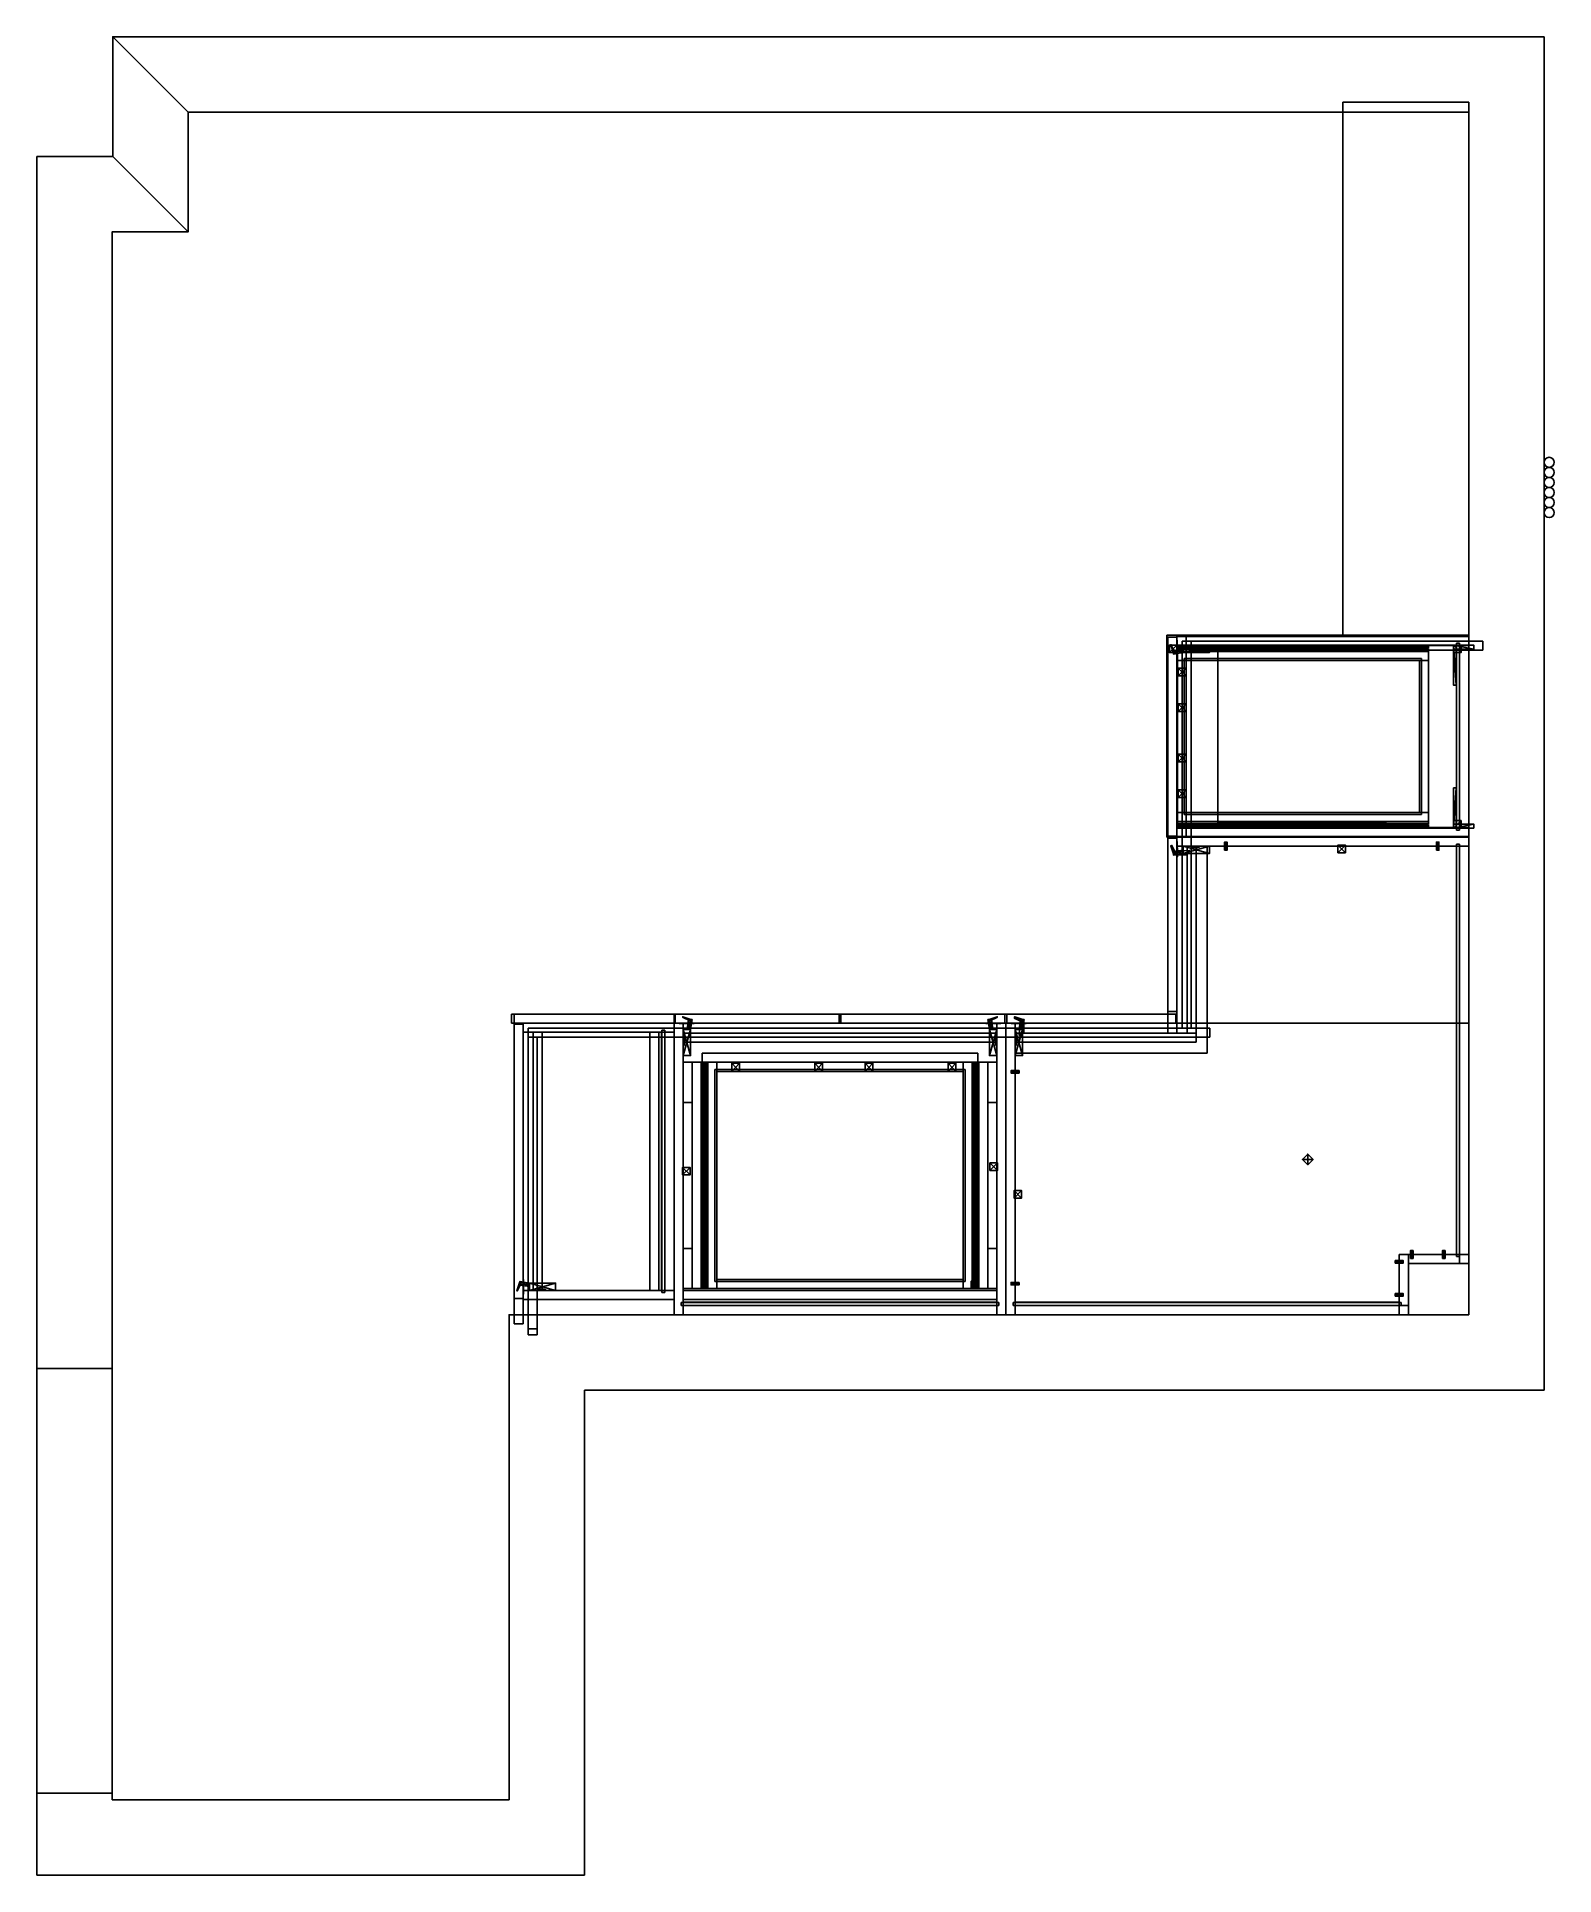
# Model space of a CAD drawing. Extents: x 0 to 3017, y -3657 to 0.
import ezdxf

# ---------------------------------------------------------------- set-up
doc = ezdxf.new("R2010")
doc.units = 0
for name, color, linetype in [('LAYER0', 7, 'CONTINUOUS'), ('LAYER1', 7, 'CONTINUOUS'), ('LAYER10', 7, 'CONTINUOUS'), ('LAYER100', 2, 'CONTINUOUS'), ('LAYER101', 7, 'CONTINUOUS'), ('LAYER102', 253, 'CONTINUOUS'), ('LAYER103', 253, 'CONTINUOUS'), ('LAYER104', 253, 'CONTINUOUS'), ('LAYER105', 253, 'CONTINUOUS'), ('LAYER106', 253, 'CONTINUOUS'), ('LAYER107', 253, 'CONTINUOUS'), ('LAYER108', 2, 'CONTINUOUS'), ('LAYER109', 7, 'CONTINUOUS'), ('LAYER11', 7, 'CONTINUOUS'), ('LAYER110', 253, 'CONTINUOUS'), ('LAYER111', 253, 'CONTINUOUS'), ('LAYER112', 253, 'CONTINUOUS'), ('LAYER113', 253, 'CONTINUOUS'), ('LAYER114', 253, 'CONTINUOUS'), ('LAYER115', 253, 'CONTINUOUS'), ('LAYER116', 7, 'CONTINUOUS'), ('LAYER117', 7, 'CONTINUOUS'), ('LAYER118', 7, 'CONTINUOUS'), ('LAYER119', 7, 'CONTINUOUS'), ('LAYER12', 7, 'CONTINUOUS'), ('LAYER120', 7, 'CONTINUOUS'), ('LAYER121', 7, 'CONTINUOUS'), ('LAYER122', 7, 'CONTINUOUS'), ('LAYER123', 28, 'CONTINUOUS'), ('LAYER124', 253, 'CONTINUOUS'), ('LAYER125', 28, 'CONTINUOUS'), ('LAYER126', 253, 'CONTINUOUS'), ('LAYER127', 28, 'CONTINUOUS'), ('LAYER128', 253, 'CONTINUOUS'), ('LAYER129', 254, 'CONTINUOUS'), ('LAYER13', 7, 'CONTINUOUS'), ('LAYER130', 7, 'CONTINUOUS'), ('LAYER131', 7, 'CONTINUOUS'), ('LAYER132', 7, 'CONTINUOUS'), ('LAYER133', 7, 'CONTINUOUS'), ('LAYER134', 7, 'CONTINUOUS'), ('LAYER135', 7, 'CONTINUOUS'), ('LAYER136', 7, 'CONTINUOUS'), ('LAYER137', 7, 'CONTINUOUS'), ('LAYER138', 7, 'CONTINUOUS'), ('LAYER139', 7, 'CONTINUOUS'), ('LAYER14', 7, 'CONTINUOUS'), ('LAYER140', 28, 'CONTINUOUS'), ('LAYER141', 253, 'CONTINUOUS'), ('LAYER142', 28, 'CONTINUOUS'), ('LAYER143', 253, 'CONTINUOUS'), ('LAYER144', 28, 'CONTINUOUS'), ('LAYER145', 253, 'CONTINUOUS'), ('LAYER146', 28, 'CONTINUOUS'), ('LAYER147', 253, 'CONTINUOUS'), ('LAYER148', 28, 'CONTINUOUS'), ('LAYER149', 253, 'CONTINUOUS'), ('LAYER15', 7, 'CONTINUOUS'), ('LAYER150', 254, 'CONTINUOUS'), ('LAYER151', 28, 'CONTINUOUS'), ('LAYER152', 253, 'CONTINUOUS'), ('LAYER153', 28, 'CONTINUOUS'), ('LAYER154', 253, 'CONTINUOUS'), ('LAYER155', 28, 'CONTINUOUS'), ('LAYER156', 253, 'CONTINUOUS'), ('LAYER157', 28, 'CONTINUOUS'), ('LAYER158', 253, 'CONTINUOUS'), ('LAYER159', 28, 'CONTINUOUS'), ('LAYER16', 7, 'CONTINUOUS'), ('LAYER160', 253, 'CONTINUOUS'), ('LAYER161', 254, 'CONTINUOUS'), ('LAYER162', 7, 'CONTINUOUS'), ('LAYER163', 7, 'CONTINUOUS'), ('LAYER164', 7, 'CONTINUOUS'), ('LAYER165', 7, 'CONTINUOUS'), ('LAYER166', 7, 'CONTINUOUS'), ('LAYER167', 7, 'CONTINUOUS'), ('LAYER168', 7, 'CONTINUOUS'), ('LAYER169', 7, 'CONTINUOUS'), ('LAYER17', 7, 'CONTINUOUS'), ('LAYER170', 7, 'CONTINUOUS'), ('LAYER171', 253, 'CONTINUOUS'), ('LAYER172', 253, 'CONTINUOUS'), ('LAYER173', 253, 'CONTINUOUS'), ('LAYER174', 253, 'CONTINUOUS'), ('LAYER175', 7, 'CONTINUOUS'), ('LAYER176', 7, 'CONTINUOUS'), ('LAYER177', 254, 'CONTINUOUS'), ('LAYER178', 254, 'CONTINUOUS'), ('LAYER179', 7, 'CONTINUOUS'), ('LAYER18', 7, 'CONTINUOUS'), ('LAYER180', 7, 'CONTINUOUS'), ('LAYER181', 253, 'CONTINUOUS'), ('LAYER182', 253, 'CONTINUOUS'), ('LAYER183', 253, 'CONTINUOUS'), ('LAYER184', 253, 'CONTINUOUS'), ('LAYER185', 253, 'CONTINUOUS'), ('LAYER186', 253, 'CONTINUOUS'), ('LAYER187', 253, 'CONTINUOUS'), ('LAYER188', 253, 'CONTINUOUS'), ('LAYER189', 253, 'CONTINUOUS'), ('LAYER19', 254, 'CONTINUOUS'), ('LAYER190', 253, 'CONTINUOUS'), ('LAYER191', 253, 'CONTINUOUS'), ('LAYER192', 253, 'CONTINUOUS'), ('LAYER193', 7, 'CONTINUOUS'), ('LAYER194', 7, 'CONTINUOUS'), ('LAYER195', 7, 'CONTINUOUS'), ('LAYER196', 253, 'CONTINUOUS'), ('LAYER197', 253, 'CONTINUOUS'), ('LAYER198', 253, 'CONTINUOUS'), ('LAYER199', 253, 'CONTINUOUS'), ('LAYER2', 7, 'CONTINUOUS'), ('LAYER20', 254, 'CONTINUOUS'), ('LAYER200', 7, 'CONTINUOUS'), ('LAYER201', 7, 'CONTINUOUS'), ('LAYER202', 254, 'CONTINUOUS'), ('LAYER203', 254, 'CONTINUOUS'), ('LAYER204', 7, 'CONTINUOUS'), ('LAYER205', 7, 'CONTINUOUS'), ('LAYER206', 253, 'CONTINUOUS'), ('LAYER207', 253, 'CONTINUOUS'), ('LAYER208', 253, 'CONTINUOUS'), ('LAYER209', 253, 'CONTINUOUS'), ('LAYER21', 254, 'CONTINUOUS'), ('LAYER210', 253, 'CONTINUOUS'), ('LAYER211', 253, 'CONTINUOUS'), ('LAYER212', 253, 'CONTINUOUS'), ('LAYER213', 253, 'CONTINUOUS'), ('LAYER214', 253, 'CONTINUOUS'), ('LAYER215', 253, 'CONTINUOUS'), ('LAYER216', 253, 'CONTINUOUS'), ('LAYER217', 253, 'CONTINUOUS'), ('LAYER218', 7, 'CONTINUOUS'), ('LAYER219', 7, 'CONTINUOUS'), ('LAYER22', 254, 'CONTINUOUS'), ('LAYER220', 7, 'CONTINUOUS'), ('LAYER221', 253, 'CONTINUOUS'), ('LAYER222', 253, 'CONTINUOUS'), ('LAYER223', 253, 'CONTINUOUS'), ('LAYER224', 253, 'CONTINUOUS'), ('LAYER225', 7, 'CONTINUOUS'), ('LAYER226', 7, 'CONTINUOUS'), ('LAYER227', 254, 'CONTINUOUS'), ('LAYER228', 254, 'CONTINUOUS'), ('LAYER229', 7, 'CONTINUOUS'), ('LAYER23', 254, 'CONTINUOUS'), ('LAYER230', 7, 'CONTINUOUS'), ('LAYER231', 253, 'CONTINUOUS'), ('LAYER232', 253, 'CONTINUOUS'), ('LAYER233', 253, 'CONTINUOUS'), ('LAYER234', 253, 'CONTINUOUS'), ('LAYER235', 253, 'CONTINUOUS'), ('LAYER236', 253, 'CONTINUOUS'), ('LAYER237', 253, 'CONTINUOUS'), ('LAYER238', 253, 'CONTINUOUS'), ('LAYER239', 253, 'CONTINUOUS'), ('LAYER24', 254, 'CONTINUOUS'), ('LAYER240', 253, 'CONTINUOUS'), ('LAYER241', 253, 'CONTINUOUS'), ('LAYER242', 253, 'CONTINUOUS'), ('LAYER243', 7, 'CONTINUOUS'), ('LAYER244', 7, 'CONTINUOUS'), ('LAYER245', 7, 'CONTINUOUS'), ('LAYER246', 253, 'CONTINUOUS'), ('LAYER247', 253, 'CONTINUOUS'), ('LAYER248', 253, 'CONTINUOUS'), ('LAYER249', 253, 'CONTINUOUS'), ('LAYER25', 254, 'CONTINUOUS'), ('LAYER250', 7, 'CONTINUOUS'), ('LAYER251', 7, 'CONTINUOUS'), ('LAYER252', 254, 'CONTINUOUS'), ('LAYER253', 254, 'CONTINUOUS'), ('LAYER254', 7, 'CONTINUOUS'), ('LAYER255', 7, 'CONTINUOUS'), ('LAYER256', 253, 'CONTINUOUS'), ('LAYER257', 253, 'CONTINUOUS'), ('LAYER258', 253, 'CONTINUOUS'), ('LAYER259', 253, 'CONTINUOUS'), ('LAYER26', 254, 'CONTINUOUS'), ('LAYER260', 253, 'CONTINUOUS'), ('LAYER261', 253, 'CONTINUOUS'), ('LAYER262', 253, 'CONTINUOUS'), ('LAYER263', 253, 'CONTINUOUS'), ('LAYER264', 253, 'CONTINUOUS'), ('LAYER265', 253, 'CONTINUOUS'), ('LAYER266', 253, 'CONTINUOUS'), ('LAYER267', 253, 'CONTINUOUS'), ('LAYER268', 253, 'CONTINUOUS'), ('LAYER269', 253, 'CONTINUOUS'), ('LAYER27', 7, 'CONTINUOUS'), ('LAYER270', 253, 'CONTINUOUS'), ('LAYER271', 253, 'CONTINUOUS'), ('LAYER272', 253, 'CONTINUOUS'), ('LAYER273', 253, 'CONTINUOUS'), ('LAYER274', 253, 'CONTINUOUS'), ('LAYER275', 253, 'CONTINUOUS'), ('LAYER276', 253, 'CONTINUOUS'), ('LAYER277', 253, 'CONTINUOUS'), ('LAYER278', 7, 'CONTINUOUS'), ('LAYER279', 7, 'CONTINUOUS'), ('LAYER28', 254, 'CONTINUOUS'), ('LAYER280', 7, 'CONTINUOUS'), ('LAYER281', 7, 'CONTINUOUS'), ('LAYER282', 7, 'CONTINUOUS'), ('LAYER283', 7, 'CONTINUOUS'), ('LAYER284', 253, 'CONTINUOUS'), ('LAYER285', 7, 'CONTINUOUS'), ('LAYER286', 7, 'CONTINUOUS'), ('LAYER287', 7, 'CONTINUOUS'), ('LAYER288', 7, 'CONTINUOUS'), ('LAYER289', 7, 'CONTINUOUS'), ('LAYER29', 254, 'CONTINUOUS'), ('LAYER290', 7, 'CONTINUOUS'), ('LAYER291', 7, 'CONTINUOUS'), ('LAYER292', 7, 'CONTINUOUS'), ('LAYER293', 7, 'CONTINUOUS'), ('LAYER294', 7, 'CONTINUOUS'), ('LAYER295', 7, 'CONTINUOUS'), ('LAYER296', 7, 'CONTINUOUS'), ('LAYER297', 7, 'CONTINUOUS'), ('LAYER298', 28, 'CONTINUOUS'), ('LAYER299', 253, 'CONTINUOUS'), ('LAYER3', 7, 'CONTINUOUS'), ('LAYER30', 254, 'CONTINUOUS'), ('LAYER300', 28, 'CONTINUOUS'), ('LAYER301', 253, 'CONTINUOUS'), ('LAYER302', 254, 'CONTINUOUS'), ('LAYER303', 28, 'CONTINUOUS'), ('LAYER304', 253, 'CONTINUOUS'), ('LAYER305', 28, 'CONTINUOUS'), ('LAYER306', 253, 'CONTINUOUS'), ('LAYER307', 28, 'CONTINUOUS'), ('LAYER308', 253, 'CONTINUOUS'), ('LAYER309', 7, 'CONTINUOUS'), ('LAYER31', 254, 'CONTINUOUS'), ('LAYER310', 254, 'CONTINUOUS'), ('LAYER311', 253, 'CONTINUOUS'), ('LAYER312', 253, 'CONTINUOUS'), ('LAYER313', 253, 'CONTINUOUS'), ('LAYER314', 253, 'CONTINUOUS'), ('LAYER315', 253, 'CONTINUOUS'), ('LAYER316', 7, 'CONTINUOUS'), ('LAYER317', 2, 'CONTINUOUS'), ('LAYER318', 7, 'CONTINUOUS'), ('LAYER319', 253, 'CONTINUOUS'), ('LAYER32', 254, 'CONTINUOUS'), ('LAYER320', 253, 'CONTINUOUS'), ('LAYER321', 253, 'CONTINUOUS'), ('LAYER322', 253, 'CONTINUOUS'), ('LAYER323', 253, 'CONTINUOUS'), ('LAYER324', 253, 'CONTINUOUS'), ('LAYER325', 2, 'CONTINUOUS'), ('LAYER326', 7, 'CONTINUOUS'), ('LAYER327', 253, 'CONTINUOUS'), ('LAYER328', 253, 'CONTINUOUS'), ('LAYER329', 253, 'CONTINUOUS'), ('LAYER33', 254, 'CONTINUOUS'), ('LAYER330', 253, 'CONTINUOUS'), ('LAYER331', 253, 'CONTINUOUS'), ('LAYER332', 253, 'CONTINUOUS'), ('LAYER333', 7, 'CONTINUOUS'), ('LAYER334', 7, 'CONTINUOUS'), ('LAYER335', 7, 'CONTINUOUS'), ('LAYER336', 7, 'CONTINUOUS'), ('LAYER337', 7, 'CONTINUOUS'), ('LAYER338', 7, 'CONTINUOUS'), ('LAYER339', 253, 'CONTINUOUS'), ('LAYER34', 254, 'CONTINUOUS'), ('LAYER340', 253, 'CONTINUOUS'), ('LAYER341', 253, 'CONTINUOUS'), ('LAYER342', 253, 'CONTINUOUS'), ('LAYER343', 7, 'CONTINUOUS'), ('LAYER344', 7, 'CONTINUOUS'), ('LAYER345', 254, 'CONTINUOUS'), ('LAYER346', 254, 'CONTINUOUS'), ('LAYER347', 7, 'CONTINUOUS'), ('LAYER348', 7, 'CONTINUOUS'), ('LAYER349', 253, 'CONTINUOUS'), ('LAYER35', 254, 'CONTINUOUS'), ('LAYER350', 253, 'CONTINUOUS'), ('LAYER351', 253, 'CONTINUOUS'), ('LAYER352', 253, 'CONTINUOUS'), ('LAYER353', 253, 'CONTINUOUS'), ('LAYER354', 253, 'CONTINUOUS'), ('LAYER355', 253, 'CONTINUOUS'), ('LAYER356', 253, 'CONTINUOUS'), ('LAYER357', 253, 'CONTINUOUS'), ('LAYER358', 253, 'CONTINUOUS'), ('LAYER359', 253, 'CONTINUOUS'), ('LAYER36', 253, 'CONTINUOUS'), ('LAYER360', 253, 'CONTINUOUS'), ('LAYER361', 254, 'CONTINUOUS'), ('LAYER362', 7, 'CONTINUOUS'), ('LAYER363', 7, 'CONTINUOUS'), ('LAYER364', 253, 'CONTINUOUS'), ('LAYER365', 253, 'CONTINUOUS'), ('LAYER366', 253, 'CONTINUOUS'), ('LAYER367', 253, 'CONTINUOUS'), ('LAYER368', 7, 'CONTINUOUS'), ('LAYER369', 7, 'CONTINUOUS'), ('LAYER37', 7, 'CONTINUOUS'), ('LAYER370', 254, 'CONTINUOUS'), ('LAYER371', 254, 'CONTINUOUS'), ('LAYER372', 7, 'CONTINUOUS'), ('LAYER373', 7, 'CONTINUOUS'), ('LAYER374', 253, 'CONTINUOUS'), ('LAYER375', 253, 'CONTINUOUS'), ('LAYER376', 253, 'CONTINUOUS'), ('LAYER377', 253, 'CONTINUOUS'), ('LAYER378', 253, 'CONTINUOUS'), ('LAYER379', 253, 'CONTINUOUS'), ('LAYER38', 253, 'CONTINUOUS'), ('LAYER380', 253, 'CONTINUOUS'), ('LAYER381', 253, 'CONTINUOUS'), ('LAYER382', 253, 'CONTINUOUS'), ('LAYER383', 253, 'CONTINUOUS'), ('LAYER384', 253, 'CONTINUOUS'), ('LAYER385', 253, 'CONTINUOUS'), ('LAYER386', 254, 'CONTINUOUS'), ('LAYER387', 7, 'CONTINUOUS'), ('LAYER388', 7, 'CONTINUOUS'), ('LAYER389', 253, 'CONTINUOUS'), ('LAYER39', 28, 'CONTINUOUS'), ('LAYER390', 253, 'CONTINUOUS'), ('LAYER391', 253, 'CONTINUOUS'), ('LAYER392', 253, 'CONTINUOUS'), ('LAYER393', 7, 'CONTINUOUS'), ('LAYER394', 7, 'CONTINUOUS'), ('LAYER395', 254, 'CONTINUOUS'), ('LAYER396', 254, 'CONTINUOUS'), ('LAYER397', 7, 'CONTINUOUS'), ('LAYER398', 7, 'CONTINUOUS'), ('LAYER399', 253, 'CONTINUOUS'), ('LAYER4', 7, 'CONTINUOUS'), ('LAYER40', 253, 'CONTINUOUS'), ('LAYER400', 253, 'CONTINUOUS'), ('LAYER401', 253, 'CONTINUOUS'), ('LAYER402', 253, 'CONTINUOUS'), ('LAYER403', 253, 'CONTINUOUS'), ('LAYER404', 253, 'CONTINUOUS'), ('LAYER405', 253, 'CONTINUOUS'), ('LAYER406', 253, 'CONTINUOUS'), ('LAYER407', 253, 'CONTINUOUS'), ('LAYER408', 253, 'CONTINUOUS'), ('LAYER409', 253, 'CONTINUOUS'), ('LAYER41', 253, 'CONTINUOUS'), ('LAYER410', 253, 'CONTINUOUS'), ('LAYER411', 254, 'CONTINUOUS'), ('LAYER412', 253, 'CONTINUOUS'), ('LAYER413', 253, 'CONTINUOUS'), ('LAYER414', 253, 'CONTINUOUS'), ('LAYER415', 253, 'CONTINUOUS'), ('LAYER416', 253, 'CONTINUOUS'), ('LAYER42', 28, 'CONTINUOUS'), ('LAYER43', 253, 'CONTINUOUS'), ('LAYER44', 253, 'CONTINUOUS'), ('LAYER45', 28, 'CONTINUOUS'), ('LAYER46', 253, 'CONTINUOUS'), ('LAYER47', 253, 'CONTINUOUS'), ('LAYER48', 28, 'CONTINUOUS'), ('LAYER49', 253, 'CONTINUOUS'), ('LAYER5', 7, 'CONTINUOUS'), ('LAYER50', 253, 'CONTINUOUS'), ('LAYER51', 28, 'CONTINUOUS'), ('LAYER52', 253, 'CONTINUOUS'), ('LAYER53', 254, 'CONTINUOUS'), ('LAYER54', 253, 'CONTINUOUS'), ('LAYER55', 28, 'CONTINUOUS'), ('LAYER56', 253, 'CONTINUOUS'), ('LAYER57', 253, 'CONTINUOUS'), ('LAYER58', 28, 'CONTINUOUS'), ('LAYER59', 253, 'CONTINUOUS'), ('LAYER6', 7, 'CONTINUOUS'), ('LAYER60', 253, 'CONTINUOUS'), ('LAYER61', 28, 'CONTINUOUS'), ('LAYER62', 253, 'CONTINUOUS'), ('LAYER63', 253, 'CONTINUOUS'), ('LAYER64', 28, 'CONTINUOUS'), ('LAYER65', 253, 'CONTINUOUS'), ('LAYER66', 253, 'CONTINUOUS'), ('LAYER67', 28, 'CONTINUOUS'), ('LAYER68', 253, 'CONTINUOUS'), ('LAYER69', 254, 'CONTINUOUS'), ('LAYER7', 7, 'CONTINUOUS'), ('LAYER70', 253, 'CONTINUOUS'), ('LAYER71', 253, 'CONTINUOUS'), ('LAYER72', 253, 'CONTINUOUS'), ('LAYER73', 253, 'CONTINUOUS'), ('LAYER74', 253, 'CONTINUOUS'), ('LAYER75', 253, 'CONTINUOUS'), ('LAYER76', 253, 'CONTINUOUS'), ('LAYER77', 253, 'CONTINUOUS'), ('LAYER78', 253, 'CONTINUOUS'), ('LAYER79', 253, 'CONTINUOUS'), ('LAYER8', 7, 'CONTINUOUS'), ('LAYER80', 253, 'CONTINUOUS'), ('LAYER81', 253, 'CONTINUOUS'), ('LAYER82', 253, 'CONTINUOUS'), ('LAYER83', 7, 'CONTINUOUS'), ('LAYER84', 2, 'CONTINUOUS'), ('LAYER85', 7, 'CONTINUOUS'), ('LAYER86', 253, 'CONTINUOUS'), ('LAYER87', 253, 'CONTINUOUS'), ('LAYER88', 253, 'CONTINUOUS'), ('LAYER89', 253, 'CONTINUOUS'), ('LAYER9', 7, 'CONTINUOUS'), ('LAYER90', 253, 'CONTINUOUS'), ('LAYER91', 253, 'CONTINUOUS'), ('LAYER92', 2, 'CONTINUOUS'), ('LAYER93', 7, 'CONTINUOUS'), ('LAYER94', 253, 'CONTINUOUS'), ('LAYER95', 253, 'CONTINUOUS'), ('LAYER96', 253, 'CONTINUOUS'), ('LAYER97', 253, 'CONTINUOUS'), ('LAYER98', 253, 'CONTINUOUS'), ('LAYER99', 253, 'CONTINUOUS')]:
    doc.layers.add(name, color=color, linetype=linetype)

msp = doc.modelspace()

# ---------------------------------------------------------------- linework, layer by layer
at = {"layer": 'LAYER0'}
for points, invisible_edges in [([(2997, 0), (151, -238), (151, 0), (2997, 0)], 1), ([(151, -238), (2997, 0), (1089, -2692), (151, -238)], 7), ([(151, 0, 5), (2997, 0), (151, 0), (151, 0, 5)], 1), ([(2997, 0), (151, 0, 5), (2997, 0, 5), (2997, 0)], 1), ([(151, 0, 5), (151, -238), (151, -238, 5), (151, 0, 5)], 1), ([(151, -238), (151, 0, 5), (151, 0), (151, -238)], 1), ([(151, -238, 5), (1089, -3657, 5), (151, 0, 5), (151, -238, 5)], 3), ([(151, 0, 5), (1089, -3657, 5), (1089, -2692, 5), (151, 0, 5)], 5), ([(151, 0, 5), (1089, -2692, 5), (2997, 0, 5), (151, 0, 5)], 3), ([(1089, -2692), (2997, 0), (2997, -2692), (1089, -2692)], 1), ([(2997, 0, 5), (1089, -2692, 5), (2997, -2692, 5), (2997, 0, 5)], 1), ([(2997, 0), (2997, -2692, 5), (2997, -2692), (2997, 0)], 1), ([(2997, -2692, 5), (2997, 0), (2997, 0, 5), (2997, -2692, 5)], 1), ([(151, -238), (0, -3657), (0, -238), (151, -238)], 1), ([(0, -3657), (151, -238), (1089, -3657), (0, -3657)], 3), ([(0, -238, 5), (0, -3657), (0, -3657, 5), (0, -238, 5)], 1), ([(0, -3657), (0, -238, 5), (0, -238), (0, -3657)], 1), ([(0, -238, 5), (151, -238), (0, -238), (0, -238, 5)], 1), ([(151, -238), (0, -238, 5), (151, -238, 5), (151, -238)], 1), ([(1089, -3657, 5), (0, -238, 5), (0, -3657, 5), (1089, -3657, 5)], 1), ([(0, -238, 5), (1089, -3657, 5), (151, -238, 5), (0, -238, 5)], 3), ([(1089, -3657), (151, -238), (1089, -2692), (1089, -3657)], 3), ([(2997, -2692, 5), (1089, -2692), (2997, -2692), (2997, -2692, 5)], 1), ([(1089, -2692), (2997, -2692, 5), (1089, -2692, 5), (1089, -2692)], 1), ([(1089, -2692), (1089, -3657, 5), (1089, -3657), (1089, -2692)], 1), ([(1089, -3657, 5), (1089, -2692), (1089, -2692, 5), (1089, -3657, 5)], 1), ([(1089, -3657, 5), (0, -3657), (1089, -3657), (1089, -3657, 5)], 1), ([(0, -3657), (1089, -3657, 5), (0, -3657, 5), (0, -3657)], 1)]:
    msp.add_3dface(points, dxfattribs=dict(at, invisible_edges=invisible_edges))
at = {"layer": 'LAYER1'}
for points, invisible_edges in [([(2997, 0, 5), (301, -150, 5), (151, 0, 5), (2997, 0, 5)], 3), ([(301, -150, 5), (151, -238, 5), (151, 0, 5), (301, -150, 5)], 5), ([(151, 0, 5), (301, -150, 2606), (301, -150, 5), (151, 0, 5)], 1), ([(301, -150, 2606), (151, 0, 5), (151, 0, 2606), (301, -150, 2606)], 1), ([(151, 0, 2606), (151, -238, 5), (151, -238, 2606), (151, 0, 2606)], 1), ([(151, -238, 5), (151, 0, 2606), (151, 0, 5), (151, -238, 5)], 1), ([(2997, 0, 2606), (2199, 0, 2147), (151, 0, 2606), (2997, 0, 2606)], 3), ([(939, 0, 2147), (151, 0, 2606), (2199, 0, 2147), (939, 0, 2147)], 3), ([(939, 0, 1107), (151, 0, 2606), (939, 0, 2147), (939, 0, 1107)], 3), ([(939, 0, 1107), (151, 0, 5), (151, 0, 2606), (939, 0, 1107)], 5), ([(151, 0, 5), (939, 0, 1107), (2997, 0, 5), (151, 0, 5)], 3), ([(151, 0, 2606), (301, -150, 5), (301, -150, 2606), (151, 0, 2606)], 1), ([(301, -150, 5), (151, 0, 2606), (151, 0, 5), (301, -150, 5)], 1), ([(301, -150, 5), (2997, 0, 5), (2847, -150, 5), (301, -150, 5)], 3), ([(2199, 0, 1107), (2997, 0, 5), (939, 0, 1107), (2199, 0, 1107)], 3), ([(2997, 0, 2606), (2199, 0, 1107), (2199, 0, 2147), (2997, 0, 2606)], 5), ([(2997, 0, 5), (2199, 0, 1107), (2997, 0, 2606), (2997, 0, 5)], 3), ([(2997, -2692, 5), (2847, -2542, 5), (2997, 0, 5), (2997, -2692, 5)], 3), ([(2847, -150, 5), (2997, 0, 5), (2847, -2542, 5), (2847, -150, 5)], 3), ([(2997, 0, 5), (2997, -2692, 2606), (2997, -2692, 5), (2997, 0, 5)], 1), ([(2997, -2692, 2606), (2997, 0, 5), (2997, 0, 2606), (2997, -2692, 2606)], 1), ([(301, -388, 5), (151, -238, 5), (301, -150, 5), (301, -388, 5)], 3), ([(301, -150, 2606), (939, -150, 2147), (2847, -150, 2606), (301, -150, 2606)], 3), ([(301, -150, 2606), (939, -150, 1107), (939, -150, 2147), (301, -150, 2606)], 5), ([(939, -150, 1107), (301, -150, 5), (2199, -150, 1107), (939, -150, 1107)], 3), ([(301, -150, 5), (939, -150, 1107), (301, -150, 2606), (301, -150, 5)], 3), ([(2847, -150, 5), (2199, -150, 1107), (301, -150, 5), (2847, -150, 5)], 3), ([(301, -150, 5), (301, -388, 2606), (301, -388, 5), (301, -150, 5)], 1), ([(301, -388, 2606), (301, -150, 5), (301, -150, 2606), (301, -388, 2606)], 1), ([(2199, -150, 2147), (2847, -150, 2606), (939, -150, 2147), (2199, -150, 2147)], 3), ([(2199, -150, 1107), (2847, -150, 2606), (2199, -150, 2147), (2199, -150, 1107)], 3), ([(2199, -150, 1107), (2847, -150, 5), (2847, -150, 2606), (2199, -150, 1107)], 5), ([(2847, -150, 2606), (2847, -2542, 5), (2847, -2542, 2606), (2847, -150, 2606)], 1), ([(2847, -2542, 5), (2847, -150, 2606), (2847, -150, 5), (2847, -2542, 5)], 1), ([(0, -2649, 5), (151, -238, 5), (150, -388, 5), (0, -2649, 5)], 7), ([(151, -238, 5), (0, -2649, 5), (0, -238, 5), (151, -238, 5)], 1), ([(0, -238, 2606), (151, -238, 5), (0, -238, 5), (0, -238, 2606)], 1), ([(151, -238, 5), (0, -238, 2606), (151, -238, 2606), (151, -238, 5)], 1), ([(0, -2649, 5), (0, -238, 2606), (0, -238, 5), (0, -2649, 5)], 1), ([(0, -2649, 2190), (0, -238, 2606), (0, -2649, 5), (0, -2649, 2190)], 3), ([(0, -3494, 2190), (0, -238, 2606), (0, -2649, 2190), (0, -3494, 2190)], 3), ([(0, -3494, 2190), (0, -3657, 2606), (0, -238, 2606), (0, -3494, 2190)], 5), ([(150, -388, 5), (151, -238, 5), (301, -388, 5), (150, -388, 5)], 3), ([(150, -2649, 5), (0, -2649, 5), (150, -388, 5), (150, -2649, 5)], 2), ([(150, -388, 2606), (150, -2649, 2190), (150, -388, 5), (150, -388, 2606)], 3), ([(150, -388, 2606), (150, -3494, 2190), (150, -2649, 2190), (150, -388, 2606)], 5), ([(150, -3507, 2606), (150, -3494, 2190), (150, -388, 2606), (150, -3507, 2606)], 3), ([(150, -388, 5), (150, -2649, 2190), (150, -2649, 5), (150, -388, 5)], 1), ([(301, -388, 2606), (150, -388, 5), (301, -388, 5), (301, -388, 2606)], 1), ([(150, -388, 5), (301, -388, 2606), (150, -388, 2606), (150, -388, 5)], 1), ([(1089, -2692, 5), (939, -2542, 5), (2847, -2542, 5), (1089, -2692, 5)], 5), ([(939, -2542, 5), (1089, -2692, 5), (939, -3507, 5), (939, -2542, 5)], 3), ([(939, -2542, 2606), (2847, -2542, 5), (939, -2542, 5), (939, -2542, 2606)], 1), ([(2847, -2542, 5), (939, -2542, 2606), (2847, -2542, 2606), (2847, -2542, 5)], 1), ([(939, -2542, 2606), (939, -3507, 5), (939, -3507, 2606), (939, -2542, 2606)], 1), ([(939, -3507, 5), (939, -2542, 2606), (939, -2542, 5), (939, -3507, 5)], 1), ([(1089, -2692, 5), (2847, -2542, 5), (2997, -2692, 5), (1089, -2692, 5)], 3), ([(1089, -3657, 5), (939, -3507, 5), (1089, -2692, 5), (1089, -3657, 5)], 3), ([(1089, -2692, 5), (1089, -3657, 2606), (1089, -3657, 5), (1089, -2692, 5)], 1), ([(1089, -3657, 2606), (1089, -2692, 5), (1089, -2692, 2606), (1089, -3657, 2606)], 1), ([(2997, -2692, 2606), (1089, -2692, 5), (2997, -2692, 5), (2997, -2692, 2606)], 1), ([(1089, -2692, 5), (2997, -2692, 2606), (1089, -2692, 2606), (1089, -2692, 5)], 1), ([(0, -3657, 5), (150, -3494, 5), (150, -3507, 5), (0, -3657, 5)], 5), ([(150, -3494, 5), (0, -3657, 5), (0, -3494, 5), (150, -3494, 5)], 1), ([(0, -3494, 5), (0, -3657, 5), (0, -3494, 2190), (0, -3494, 5)], 2), ([(0, -3657, 2606), (0, -3494, 2190), (0, -3657, 5), (0, -3657, 2606)], 3), ([(0, -3657, 5), (150, -3507, 5), (1089, -3657, 5), (0, -3657, 5)], 3), ([(150, -3507, 2606), (150, -3494, 5), (150, -3494, 2190), (150, -3507, 2606)], 5), ([(150, -3494, 5), (150, -3507, 2606), (150, -3507, 5), (150, -3494, 5)], 1), ([(1089, -3657, 5), (150, -3507, 5), (939, -3507, 5), (1089, -3657, 5)], 5), ([(150, -3507, 2606), (939, -3507, 5), (150, -3507, 5), (150, -3507, 2606)], 1), ([(939, -3507, 5), (150, -3507, 2606), (939, -3507, 2606), (939, -3507, 5)], 1), ([(1089, -3657, 2606), (0, -3657, 5), (1089, -3657, 5), (1089, -3657, 2606)], 1), ([(0, -3657, 5), (1089, -3657, 2606), (0, -3657, 2606), (0, -3657, 5)], 1)]:
    msp.add_3dface(points, dxfattribs=dict(at, invisible_edges=invisible_edges))
at = {"layer": 'LAYER10', "invisible_edges": 1}
for points in [[(2822.7, -2426, 2540), (2828.7, -1606, 2540), (2822.7, -1606, 2540), (2822.7, -2426, 2540)], [(2828.7, -1606, 2540), (2822.7, -2426, 2540), (2828.7, -2426, 2540), (2828.7, -1606, 2540)], [(2822.7, -1606, 99), (2828.7, -1606, 2540), (2828.7, -1606, 99), (2822.7, -1606, 99)], [(2828.7, -1606, 2540), (2822.7, -1606, 99), (2822.7, -1606, 2540), (2828.7, -1606, 2540)], [(2828.7, -2426, 99), (2822.7, -1606, 99), (2828.7, -1606, 99), (2828.7, -2426, 99)], [(2822.7, -1606, 99), (2828.7, -2426, 99), (2822.7, -2426, 99), (2822.7, -1606, 99)], [(2822.7, -1606, 99), (2822.7, -2426, 2540), (2822.7, -1606, 2540), (2822.7, -1606, 99)], [(2822.7, -2426, 2540), (2822.7, -1606, 99), (2822.7, -2426, 99), (2822.7, -2426, 2540)], [(2828.7, -2426, 99), (2828.7, -1606, 2540), (2828.7, -2426, 2540), (2828.7, -2426, 99)], [(2828.7, -1606, 2540), (2828.7, -2426, 99), (2828.7, -1606, 99), (2828.7, -1606, 2540)], [(2822.7, -2426, 2540), (2828.7, -2426, 99), (2828.7, -2426, 2540), (2822.7, -2426, 2540)], [(2828.7, -2426, 99), (2822.7, -2426, 2540), (2822.7, -2426, 99), (2828.7, -2426, 99)]]:
    msp.add_3dface(points, dxfattribs=at)
at = {"layer": 'LAYER100'}
for points in [[(2817, -1289.998, 1929.5), (2822, -1289.998, 1929.5), (2817, -1209.998, 1929.5), (2817, -1289.998, 1929.5)], [(2817, -1209.998, 1929.5), (2822, -1289.998, 1929.5), (2822, -1209.998, 1929.5), (2817, -1209.998, 1929.5)], [(2817, -1209.998, 1929.5), (2822, -1209.998, 1929.5), (2817, -1209.998, 1906.5), (2817, -1209.998, 1929.5)], [(2817, -1209.998, 1906.5), (2822, -1209.998, 1929.5), (2822, -1209.998, 1906.5), (2817, -1209.998, 1906.5)], [(2817, -1289.998, 1929.5), (2817, -1209.998, 1929.5), (2817, -1289.998, 1906.5), (2817, -1289.998, 1929.5)], [(2817, -1289.998, 1906.5), (2817, -1209.998, 1929.5), (2817, -1209.998, 1906.5), (2817, -1289.998, 1906.5)], [(2817, -1289.998, 1906.5), (2817, -1209.998, 1906.5), (2822, -1289.998, 1906.5), (2817, -1289.998, 1906.5)], [(2822, -1289.998, 1906.5), (2817, -1209.998, 1906.5), (2822, -1209.998, 1906.5), (2822, -1289.998, 1906.5)], [(2822, -1289.998, 1906.5), (2822, -1209.998, 1906.5), (2822, -1289.998, 1929.5), (2822, -1289.998, 1906.5)], [(2822, -1289.998, 1929.5), (2822, -1209.998, 1906.5), (2822, -1209.998, 1929.5), (2822, -1289.998, 1929.5)], [(2817, -1289.998, 1906.5), (2822, -1289.998, 1906.5), (2817, -1289.998, 1929.5), (2817, -1289.998, 1906.5)], [(2817, -1289.998, 1929.5), (2822, -1289.998, 1906.5), (2822, -1289.998, 1929.5), (2817, -1289.998, 1929.5)]]:
    msp.add_3dface(points, dxfattribs=at)
at = {"layer": 'LAYER101', "invisible_edges": 1}
for points in [[(2817, -1209.998, 1906.5), (2817, -1289.998, 1929.5), (2817, -1209.998, 1929.5), (2817, -1209.998, 1906.5)], [(2817, -1289.998, 1929.5), (2817, -1209.998, 1906.5), (2817, -1289.998, 1906.5), (2817, -1289.998, 1929.5)], [(2822, -1209.998, 1929.5), (2817, -1289.998, 1929.5), (2822, -1289.998, 1929.5), (2822, -1209.998, 1929.5)], [(2817, -1289.998, 1929.5), (2822, -1209.998, 1929.5), (2817, -1209.998, 1929.5), (2817, -1289.998, 1929.5)], [(2817, -1209.998, 1906.5), (2822, -1289.998, 1906.5), (2817, -1289.998, 1906.5), (2817, -1209.998, 1906.5)], [(2822, -1289.998, 1906.5), (2817, -1209.998, 1906.5), (2822, -1209.998, 1906.5), (2822, -1289.998, 1906.5)], [(2822, -1209.998, 1929.5), (2817, -1209.998, 1906.5), (2817, -1209.998, 1929.5), (2822, -1209.998, 1929.5)], [(2817, -1209.998, 1906.5), (2822, -1209.998, 1929.5), (2822, -1209.998, 1906.5), (2817, -1209.998, 1906.5)], [(2822, -1289.998, 1906.5), (2822, -1209.998, 1929.5), (2822, -1289.998, 1929.5), (2822, -1289.998, 1906.5)], [(2822, -1209.998, 1929.5), (2822, -1289.998, 1906.5), (2822, -1209.998, 1906.5), (2822, -1209.998, 1929.5)], [(2822, -1289.998, 1906.5), (2817, -1289.998, 1929.5), (2817, -1289.998, 1906.5), (2822, -1289.998, 1906.5)], [(2817, -1289.998, 1929.5), (2822, -1289.998, 1906.5), (2822, -1289.998, 1929.5), (2817, -1289.998, 1929.5)]]:
    msp.add_3dface(points, dxfattribs=at)
at = {"layer": 'LAYER102'}
for points in [[(2817, -1224.998, 1929.5), (2832, -1224.998, 1929.5), (2817, -1209.998, 1929.5), (2817, -1224.998, 1929.5)], [(2817, -1209.998, 1929.5), (2832, -1224.998, 1929.5), (2832, -1209.998, 1929.5), (2817, -1209.998, 1929.5)], [(2817, -1209.998, 1929.5), (2832, -1209.998, 1929.5), (2817, -1209.998, 1914.5), (2817, -1209.998, 1929.5)], [(2817, -1209.998, 1914.5), (2832, -1209.998, 1929.5), (2832, -1209.998, 1914.5), (2817, -1209.998, 1914.5)], [(2817, -1224.998, 1929.5), (2817, -1209.998, 1929.5), (2817, -1224.998, 1914.5), (2817, -1224.998, 1929.5)], [(2817, -1224.998, 1914.5), (2817, -1209.998, 1929.5), (2817, -1209.998, 1914.5), (2817, -1224.998, 1914.5)], [(2817, -1224.998, 1914.5), (2817, -1209.998, 1914.5), (2832, -1224.998, 1914.5), (2817, -1224.998, 1914.5)], [(2832, -1224.998, 1914.5), (2817, -1209.998, 1914.5), (2832, -1209.998, 1914.5), (2832, -1224.998, 1914.5)], [(2817, -1224.998, 1914.5), (2832, -1224.998, 1914.5), (2817, -1224.998, 1929.5), (2817, -1224.998, 1914.5)], [(2817, -1224.998, 1929.5), (2832, -1224.998, 1914.5), (2832, -1224.998, 1929.5), (2817, -1224.998, 1929.5)], [(2832, -1224.998, 1914.5), (2832, -1209.998, 1914.5), (2832, -1224.998, 1929.5), (2832, -1224.998, 1914.5)], [(2832, -1224.998, 1929.5), (2832, -1209.998, 1914.5), (2832, -1209.998, 1929.5), (2832, -1224.998, 1929.5)]]:
    msp.add_3dface(points, dxfattribs=at)
at = {"layer": 'LAYER103'}
for points in [[(2817, -1224.998, 1929.5), (2832, -1224.998, 1929.5), (2817, -1209.998, 1929.5), (2817, -1224.998, 1929.5)], [(2817, -1209.998, 1929.5), (2832, -1224.998, 1929.5), (2832, -1209.998, 1929.5), (2817, -1209.998, 1929.5)], [(2817, -1209.998, 1929.5), (2832, -1209.998, 1929.5), (2817, -1209.998, 1914.5), (2817, -1209.998, 1929.5)], [(2817, -1209.998, 1914.5), (2832, -1209.998, 1929.5), (2832, -1209.998, 1914.5), (2817, -1209.998, 1914.5)], [(2817, -1224.998, 1929.5), (2817, -1209.998, 1929.5), (2817, -1224.998, 1914.5), (2817, -1224.998, 1929.5)], [(2817, -1224.998, 1914.5), (2817, -1209.998, 1929.5), (2817, -1209.998, 1914.5), (2817, -1224.998, 1914.5)], [(2817, -1224.998, 1914.5), (2817, -1209.998, 1914.5), (2832, -1224.998, 1914.5), (2817, -1224.998, 1914.5)], [(2832, -1224.998, 1914.5), (2817, -1209.998, 1914.5), (2832, -1209.998, 1914.5), (2832, -1224.998, 1914.5)], [(2817, -1224.998, 1914.5), (2832, -1224.998, 1914.5), (2817, -1224.998, 1929.5), (2817, -1224.998, 1914.5)], [(2817, -1224.998, 1929.5), (2832, -1224.998, 1914.5), (2832, -1224.998, 1929.5), (2817, -1224.998, 1929.5)], [(2832, -1224.998, 1914.5), (2832, -1209.998, 1914.5), (2832, -1224.998, 1929.5), (2832, -1224.998, 1914.5)], [(2832, -1224.998, 1929.5), (2832, -1209.998, 1914.5), (2832, -1209.998, 1929.5), (2832, -1224.998, 1929.5)]]:
    msp.add_3dface(points, dxfattribs=at)
at = {"layer": 'LAYER104'}
for points in [[(2817, -1224.998, 1929.5), (2832, -1224.998, 1929.5), (2817, -1209.998, 1929.5), (2817, -1224.998, 1929.5)], [(2817, -1209.998, 1929.5), (2832, -1224.998, 1929.5), (2832, -1209.998, 1929.5), (2817, -1209.998, 1929.5)], [(2817, -1209.998, 1929.5), (2832, -1209.998, 1929.5), (2817, -1209.998, 1914.5), (2817, -1209.998, 1929.5)], [(2817, -1209.998, 1914.5), (2832, -1209.998, 1929.5), (2832, -1209.998, 1914.5), (2817, -1209.998, 1914.5)], [(2817, -1224.998, 1929.5), (2817, -1209.998, 1929.5), (2817, -1224.998, 1914.5), (2817, -1224.998, 1929.5)], [(2817, -1224.998, 1914.5), (2817, -1209.998, 1929.5), (2817, -1209.998, 1914.5), (2817, -1224.998, 1914.5)], [(2817, -1224.998, 1914.5), (2817, -1209.998, 1914.5), (2832, -1224.998, 1914.5), (2817, -1224.998, 1914.5)], [(2832, -1224.998, 1914.5), (2817, -1209.998, 1914.5), (2832, -1209.998, 1914.5), (2832, -1224.998, 1914.5)], [(2817, -1224.998, 1914.5), (2832, -1224.998, 1914.5), (2817, -1224.998, 1929.5), (2817, -1224.998, 1914.5)], [(2817, -1224.998, 1929.5), (2832, -1224.998, 1914.5), (2832, -1224.998, 1929.5), (2817, -1224.998, 1929.5)], [(2832, -1224.998, 1914.5), (2832, -1209.998, 1914.5), (2832, -1224.998, 1929.5), (2832, -1224.998, 1914.5)], [(2832, -1224.998, 1929.5), (2832, -1209.998, 1914.5), (2832, -1209.998, 1929.5), (2832, -1224.998, 1929.5)]]:
    msp.add_3dface(points, dxfattribs=at)
at = {"layer": 'LAYER105'}
for points in [[(2817, -1224.998, 1929.5), (2832, -1224.998, 1929.5), (2817, -1209.998, 1929.5), (2817, -1224.998, 1929.5)], [(2817, -1209.998, 1929.5), (2832, -1224.998, 1929.5), (2832, -1209.998, 1929.5), (2817, -1209.998, 1929.5)], [(2817, -1209.998, 1929.5), (2832, -1209.998, 1929.5), (2817, -1209.998, 1914.5), (2817, -1209.998, 1929.5)], [(2817, -1209.998, 1914.5), (2832, -1209.998, 1929.5), (2832, -1209.998, 1914.5), (2817, -1209.998, 1914.5)], [(2817, -1224.998, 1929.5), (2817, -1209.998, 1929.5), (2817, -1224.998, 1914.5), (2817, -1224.998, 1929.5)], [(2817, -1224.998, 1914.5), (2817, -1209.998, 1929.5), (2817, -1209.998, 1914.5), (2817, -1224.998, 1914.5)], [(2817, -1224.998, 1914.5), (2817, -1209.998, 1914.5), (2832, -1224.998, 1914.5), (2817, -1224.998, 1914.5)], [(2832, -1224.998, 1914.5), (2817, -1209.998, 1914.5), (2832, -1209.998, 1914.5), (2832, -1224.998, 1914.5)], [(2817, -1224.998, 1914.5), (2832, -1224.998, 1914.5), (2817, -1224.998, 1929.5), (2817, -1224.998, 1914.5)], [(2817, -1224.998, 1929.5), (2832, -1224.998, 1914.5), (2832, -1224.998, 1929.5), (2817, -1224.998, 1929.5)], [(2832, -1224.998, 1914.5), (2832, -1209.998, 1914.5), (2832, -1224.998, 1929.5), (2832, -1224.998, 1914.5)], [(2832, -1224.998, 1929.5), (2832, -1209.998, 1914.5), (2832, -1209.998, 1929.5), (2832, -1224.998, 1929.5)]]:
    msp.add_3dface(points, dxfattribs=at)
at = {"layer": 'LAYER106'}
for points in [[(2817, -1217.998, 1929.5), (2857, -1217.998, 1929.5), (2817, -1209.998, 1929.5), (2817, -1217.998, 1929.5)], [(2817, -1209.998, 1929.5), (2857, -1217.998, 1929.5), (2857, -1209.998, 1929.5), (2817, -1209.998, 1929.5)], [(2817, -1209.998, 1929.5), (2857, -1209.998, 1929.5), (2817, -1209.998, 1921.5), (2817, -1209.998, 1929.5)], [(2817, -1209.998, 1921.5), (2857, -1209.998, 1929.5), (2857, -1209.998, 1921.5), (2817, -1209.998, 1921.5)], [(2817, -1217.998, 1929.5), (2817, -1209.998, 1929.5), (2817, -1217.998, 1921.5), (2817, -1217.998, 1929.5)], [(2817, -1217.998, 1921.5), (2817, -1209.998, 1929.5), (2817, -1209.998, 1921.5), (2817, -1217.998, 1921.5)], [(2817, -1217.998, 1921.5), (2817, -1209.998, 1921.5), (2857, -1217.998, 1921.5), (2817, -1217.998, 1921.5)], [(2857, -1217.998, 1921.5), (2817, -1209.998, 1921.5), (2857, -1209.998, 1921.5), (2857, -1217.998, 1921.5)], [(2817, -1217.998, 1921.5), (2857, -1217.998, 1921.5), (2817, -1217.998, 1929.5), (2817, -1217.998, 1921.5)], [(2817, -1217.998, 1929.5), (2857, -1217.998, 1921.5), (2857, -1217.998, 1929.5), (2817, -1217.998, 1929.5)], [(2857, -1217.998, 1921.5), (2857, -1209.998, 1921.5), (2857, -1217.998, 1929.5), (2857, -1217.998, 1921.5)], [(2857, -1217.998, 1929.5), (2857, -1209.998, 1921.5), (2857, -1209.998, 1929.5), (2857, -1217.998, 1929.5)]]:
    msp.add_3dface(points, dxfattribs=at)
at = {"layer": 'LAYER107'}
for points in [[(2817, -1289.998, 1929.5), (2822, -1289.998, 1929.5), (2817, -1209.998, 1929.5), (2817, -1289.998, 1929.5)], [(2817, -1209.998, 1929.5), (2822, -1289.998, 1929.5), (2822, -1209.998, 1929.5), (2817, -1209.998, 1929.5)], [(2817, -1209.998, 1929.5), (2822, -1209.998, 1929.5), (2817, -1209.998, 1913.5), (2817, -1209.998, 1929.5)], [(2817, -1209.998, 1913.5), (2822, -1209.998, 1929.5), (2822, -1209.998, 1913.5), (2817, -1209.998, 1913.5)], [(2817, -1289.998, 1929.5), (2817, -1209.998, 1929.5), (2817, -1289.998, 1913.5), (2817, -1289.998, 1929.5)], [(2817, -1289.998, 1913.5), (2817, -1209.998, 1929.5), (2817, -1209.998, 1913.5), (2817, -1289.998, 1913.5)], [(2817, -1289.998, 1913.5), (2817, -1209.998, 1913.5), (2822, -1289.998, 1913.5), (2817, -1289.998, 1913.5)], [(2822, -1289.998, 1913.5), (2817, -1209.998, 1913.5), (2822, -1209.998, 1913.5), (2822, -1289.998, 1913.5)], [(2822, -1289.998, 1913.5), (2822, -1209.998, 1913.5), (2822, -1289.998, 1929.5), (2822, -1289.998, 1913.5)], [(2822, -1289.998, 1929.5), (2822, -1209.998, 1913.5), (2822, -1209.998, 1929.5), (2822, -1289.998, 1929.5)], [(2817, -1289.998, 1913.5), (2822, -1289.998, 1913.5), (2817, -1289.998, 1929.5), (2817, -1289.998, 1913.5)], [(2817, -1289.998, 1929.5), (2822, -1289.998, 1913.5), (2822, -1289.998, 1929.5), (2817, -1289.998, 1929.5)]]:
    msp.add_3dface(points, dxfattribs=at)
at = {"layer": 'LAYER108'}
for points in [[(2817, -1493.998, 1929.5), (2822, -1493.998, 1906.5), (2817, -1493.998, 1906.5), (2817, -1493.998, 1929.5)], [(2822, -1493.998, 1929.5), (2822, -1493.998, 1906.5), (2817, -1493.998, 1929.5), (2822, -1493.998, 1929.5)], [(2817, -1573.998, 1929.5), (2822, -1493.998, 1929.5), (2817, -1493.998, 1929.5), (2817, -1573.998, 1929.5)], [(2822, -1573.998, 1929.5), (2822, -1493.998, 1929.5), (2817, -1573.998, 1929.5), (2822, -1573.998, 1929.5)], [(2817, -1493.998, 1906.5), (2817, -1573.998, 1929.5), (2817, -1493.998, 1929.5), (2817, -1493.998, 1906.5)], [(2817, -1573.998, 1906.5), (2817, -1573.998, 1929.5), (2817, -1493.998, 1906.5), (2817, -1573.998, 1906.5)], [(2822, -1493.998, 1906.5), (2817, -1573.998, 1906.5), (2817, -1493.998, 1906.5), (2822, -1493.998, 1906.5)], [(2822, -1573.998, 1906.5), (2817, -1573.998, 1906.5), (2822, -1493.998, 1906.5), (2822, -1573.998, 1906.5)], [(2822, -1493.998, 1929.5), (2822, -1573.998, 1906.5), (2822, -1493.998, 1906.5), (2822, -1493.998, 1929.5)], [(2822, -1573.998, 1929.5), (2822, -1573.998, 1906.5), (2822, -1493.998, 1929.5), (2822, -1573.998, 1929.5)], [(2817, -1573.998, 1906.5), (2822, -1573.998, 1929.5), (2817, -1573.998, 1929.5), (2817, -1573.998, 1906.5)], [(2822, -1573.998, 1906.5), (2822, -1573.998, 1929.5), (2817, -1573.998, 1906.5), (2822, -1573.998, 1906.5)]]:
    msp.add_3dface(points, dxfattribs=at)
at = {"layer": 'LAYER109', "invisible_edges": 1}
for points in [[(2817, -1573.998, 1929.5), (2817, -1493.998, 1906.5), (2817, -1573.998, 1906.5), (2817, -1573.998, 1929.5)], [(2817, -1493.998, 1906.5), (2817, -1573.998, 1929.5), (2817, -1493.998, 1929.5), (2817, -1493.998, 1906.5)], [(2817, -1573.998, 1929.5), (2822, -1493.998, 1929.5), (2817, -1493.998, 1929.5), (2817, -1573.998, 1929.5)], [(2822, -1493.998, 1929.5), (2817, -1573.998, 1929.5), (2822, -1573.998, 1929.5), (2822, -1493.998, 1929.5)], [(2822, -1493.998, 1929.5), (2817, -1493.998, 1906.5), (2817, -1493.998, 1929.5), (2822, -1493.998, 1929.5)], [(2817, -1493.998, 1906.5), (2822, -1493.998, 1929.5), (2822, -1493.998, 1906.5), (2817, -1493.998, 1906.5)], [(2822, -1573.998, 1906.5), (2817, -1493.998, 1906.5), (2822, -1493.998, 1906.5), (2822, -1573.998, 1906.5)], [(2817, -1493.998, 1906.5), (2822, -1573.998, 1906.5), (2817, -1573.998, 1906.5), (2817, -1493.998, 1906.5)], [(2822, -1493.998, 1929.5), (2822, -1573.998, 1906.5), (2822, -1493.998, 1906.5), (2822, -1493.998, 1929.5)], [(2822, -1573.998, 1906.5), (2822, -1493.998, 1929.5), (2822, -1573.998, 1929.5), (2822, -1573.998, 1906.5)], [(2822, -1573.998, 1906.5), (2817, -1573.998, 1929.5), (2817, -1573.998, 1906.5), (2822, -1573.998, 1906.5)], [(2817, -1573.998, 1929.5), (2822, -1573.998, 1906.5), (2822, -1573.998, 1929.5), (2817, -1573.998, 1929.5)]]:
    msp.add_3dface(points, dxfattribs=at)
at = {"layer": 'LAYER11', "invisible_edges": 1}
for points in [[(1941, -2517.7, 2540), (2713, -2517.7, 99), (1941, -2517.7, 99), (1941, -2517.7, 2540)], [(2713, -2517.7, 99), (1941, -2517.7, 2540), (2713, -2517.7, 2540), (2713, -2517.7, 99)], [(1941, -2523.7, 99), (2713, -2517.7, 99), (2713, -2523.7, 99), (1941, -2523.7, 99)], [(2713, -2517.7, 99), (1941, -2523.7, 99), (1941, -2517.7, 99), (2713, -2517.7, 99)], [(1941, -2517.7, 2540), (2713, -2523.7, 2540), (2713, -2517.7, 2540), (1941, -2517.7, 2540)], [(2713, -2523.7, 2540), (1941, -2517.7, 2540), (1941, -2523.7, 2540), (2713, -2523.7, 2540)], [(1941, -2523.7, 99), (1941, -2517.7, 2540), (1941, -2517.7, 99), (1941, -2523.7, 99)], [(1941, -2517.7, 2540), (1941, -2523.7, 99), (1941, -2523.7, 2540), (1941, -2517.7, 2540)], [(2713, -2523.7, 2540), (2713, -2517.7, 99), (2713, -2517.7, 2540), (2713, -2523.7, 2540)], [(2713, -2517.7, 99), (2713, -2523.7, 2540), (2713, -2523.7, 99), (2713, -2517.7, 99)], [(2713, -2523.7, 2540), (1941, -2523.7, 99), (2713, -2523.7, 99), (2713, -2523.7, 2540)], [(1941, -2523.7, 99), (2713, -2523.7, 2540), (1941, -2523.7, 2540), (1941, -2523.7, 99)]]:
    msp.add_3dface(points, dxfattribs=at)
at = {"layer": 'LAYER110'}
for points in [[(2817, -1558.998, 1929.5), (2832, -1558.998, 1914.5), (2817, -1558.998, 1914.5), (2817, -1558.998, 1929.5)], [(2832, -1558.998, 1929.5), (2832, -1558.998, 1914.5), (2817, -1558.998, 1929.5), (2832, -1558.998, 1929.5)], [(2817, -1573.998, 1929.5), (2832, -1558.998, 1929.5), (2817, -1558.998, 1929.5), (2817, -1573.998, 1929.5)], [(2832, -1573.998, 1929.5), (2832, -1558.998, 1929.5), (2817, -1573.998, 1929.5), (2832, -1573.998, 1929.5)], [(2817, -1558.998, 1914.5), (2817, -1573.998, 1929.5), (2817, -1558.998, 1929.5), (2817, -1558.998, 1914.5)], [(2817, -1573.998, 1914.5), (2817, -1573.998, 1929.5), (2817, -1558.998, 1914.5), (2817, -1573.998, 1914.5)], [(2832, -1558.998, 1914.5), (2817, -1573.998, 1914.5), (2817, -1558.998, 1914.5), (2832, -1558.998, 1914.5)], [(2832, -1573.998, 1914.5), (2817, -1573.998, 1914.5), (2832, -1558.998, 1914.5), (2832, -1573.998, 1914.5)], [(2832, -1558.998, 1929.5), (2832, -1573.998, 1914.5), (2832, -1558.998, 1914.5), (2832, -1558.998, 1929.5)], [(2832, -1573.998, 1929.5), (2832, -1573.998, 1914.5), (2832, -1558.998, 1929.5), (2832, -1573.998, 1929.5)], [(2817, -1573.998, 1914.5), (2832, -1573.998, 1929.5), (2817, -1573.998, 1929.5), (2817, -1573.998, 1914.5)], [(2832, -1573.998, 1914.5), (2832, -1573.998, 1929.5), (2817, -1573.998, 1914.5), (2832, -1573.998, 1914.5)]]:
    msp.add_3dface(points, dxfattribs=at)
at = {"layer": 'LAYER111'}
for points in [[(2817, -1558.998, 1929.5), (2832, -1558.998, 1914.5), (2817, -1558.998, 1914.5), (2817, -1558.998, 1929.5)], [(2832, -1558.998, 1929.5), (2832, -1558.998, 1914.5), (2817, -1558.998, 1929.5), (2832, -1558.998, 1929.5)], [(2817, -1573.998, 1929.5), (2832, -1558.998, 1929.5), (2817, -1558.998, 1929.5), (2817, -1573.998, 1929.5)], [(2832, -1573.998, 1929.5), (2832, -1558.998, 1929.5), (2817, -1573.998, 1929.5), (2832, -1573.998, 1929.5)], [(2817, -1558.998, 1914.5), (2817, -1573.998, 1929.5), (2817, -1558.998, 1929.5), (2817, -1558.998, 1914.5)], [(2817, -1573.998, 1914.5), (2817, -1573.998, 1929.5), (2817, -1558.998, 1914.5), (2817, -1573.998, 1914.5)], [(2832, -1558.998, 1914.5), (2817, -1573.998, 1914.5), (2817, -1558.998, 1914.5), (2832, -1558.998, 1914.5)], [(2832, -1573.998, 1914.5), (2817, -1573.998, 1914.5), (2832, -1558.998, 1914.5), (2832, -1573.998, 1914.5)], [(2832, -1558.998, 1929.5), (2832, -1573.998, 1914.5), (2832, -1558.998, 1914.5), (2832, -1558.998, 1929.5)], [(2832, -1573.998, 1929.5), (2832, -1573.998, 1914.5), (2832, -1558.998, 1929.5), (2832, -1573.998, 1929.5)], [(2817, -1573.998, 1914.5), (2832, -1573.998, 1929.5), (2817, -1573.998, 1929.5), (2817, -1573.998, 1914.5)], [(2832, -1573.998, 1914.5), (2832, -1573.998, 1929.5), (2817, -1573.998, 1914.5), (2832, -1573.998, 1914.5)]]:
    msp.add_3dface(points, dxfattribs=at)
at = {"layer": 'LAYER112'}
for points in [[(2817, -1558.998, 1929.5), (2832, -1558.998, 1914.5), (2817, -1558.998, 1914.5), (2817, -1558.998, 1929.5)], [(2832, -1558.998, 1929.5), (2832, -1558.998, 1914.5), (2817, -1558.998, 1929.5), (2832, -1558.998, 1929.5)], [(2817, -1573.998, 1929.5), (2832, -1558.998, 1929.5), (2817, -1558.998, 1929.5), (2817, -1573.998, 1929.5)], [(2832, -1573.998, 1929.5), (2832, -1558.998, 1929.5), (2817, -1573.998, 1929.5), (2832, -1573.998, 1929.5)], [(2817, -1558.998, 1914.5), (2817, -1573.998, 1929.5), (2817, -1558.998, 1929.5), (2817, -1558.998, 1914.5)], [(2817, -1573.998, 1914.5), (2817, -1573.998, 1929.5), (2817, -1558.998, 1914.5), (2817, -1573.998, 1914.5)], [(2832, -1558.998, 1914.5), (2817, -1573.998, 1914.5), (2817, -1558.998, 1914.5), (2832, -1558.998, 1914.5)], [(2832, -1573.998, 1914.5), (2817, -1573.998, 1914.5), (2832, -1558.998, 1914.5), (2832, -1573.998, 1914.5)], [(2832, -1558.998, 1929.5), (2832, -1573.998, 1914.5), (2832, -1558.998, 1914.5), (2832, -1558.998, 1929.5)], [(2832, -1573.998, 1929.5), (2832, -1573.998, 1914.5), (2832, -1558.998, 1929.5), (2832, -1573.998, 1929.5)], [(2817, -1573.998, 1914.5), (2832, -1573.998, 1929.5), (2817, -1573.998, 1929.5), (2817, -1573.998, 1914.5)], [(2832, -1573.998, 1914.5), (2832, -1573.998, 1929.5), (2817, -1573.998, 1914.5), (2832, -1573.998, 1914.5)]]:
    msp.add_3dface(points, dxfattribs=at)
at = {"layer": 'LAYER113'}
for points in [[(2817, -1558.998, 1929.5), (2832, -1558.998, 1914.5), (2817, -1558.998, 1914.5), (2817, -1558.998, 1929.5)], [(2832, -1558.998, 1929.5), (2832, -1558.998, 1914.5), (2817, -1558.998, 1929.5), (2832, -1558.998, 1929.5)], [(2817, -1573.998, 1929.5), (2832, -1558.998, 1929.5), (2817, -1558.998, 1929.5), (2817, -1573.998, 1929.5)], [(2832, -1573.998, 1929.5), (2832, -1558.998, 1929.5), (2817, -1573.998, 1929.5), (2832, -1573.998, 1929.5)], [(2817, -1558.998, 1914.5), (2817, -1573.998, 1929.5), (2817, -1558.998, 1929.5), (2817, -1558.998, 1914.5)], [(2817, -1573.998, 1914.5), (2817, -1573.998, 1929.5), (2817, -1558.998, 1914.5), (2817, -1573.998, 1914.5)], [(2832, -1558.998, 1914.5), (2817, -1573.998, 1914.5), (2817, -1558.998, 1914.5), (2832, -1558.998, 1914.5)], [(2832, -1573.998, 1914.5), (2817, -1573.998, 1914.5), (2832, -1558.998, 1914.5), (2832, -1573.998, 1914.5)], [(2832, -1558.998, 1929.5), (2832, -1573.998, 1914.5), (2832, -1558.998, 1914.5), (2832, -1558.998, 1929.5)], [(2832, -1573.998, 1929.5), (2832, -1573.998, 1914.5), (2832, -1558.998, 1929.5), (2832, -1573.998, 1929.5)], [(2817, -1573.998, 1914.5), (2832, -1573.998, 1929.5), (2817, -1573.998, 1929.5), (2817, -1573.998, 1914.5)], [(2832, -1573.998, 1914.5), (2832, -1573.998, 1929.5), (2817, -1573.998, 1914.5), (2832, -1573.998, 1914.5)]]:
    msp.add_3dface(points, dxfattribs=at)
at = {"layer": 'LAYER114'}
for points in [[(2817, -1565.998, 1929.5), (2857, -1565.998, 1921.5), (2817, -1565.998, 1921.5), (2817, -1565.998, 1929.5)], [(2857, -1565.998, 1929.5), (2857, -1565.998, 1921.5), (2817, -1565.998, 1929.5), (2857, -1565.998, 1929.5)], [(2817, -1573.998, 1929.5), (2857, -1565.998, 1929.5), (2817, -1565.998, 1929.5), (2817, -1573.998, 1929.5)], [(2857, -1573.998, 1929.5), (2857, -1565.998, 1929.5), (2817, -1573.998, 1929.5), (2857, -1573.998, 1929.5)], [(2817, -1565.998, 1921.5), (2817, -1573.998, 1929.5), (2817, -1565.998, 1929.5), (2817, -1565.998, 1921.5)], [(2817, -1573.998, 1921.5), (2817, -1573.998, 1929.5), (2817, -1565.998, 1921.5), (2817, -1573.998, 1921.5)], [(2857, -1565.998, 1921.5), (2817, -1573.998, 1921.5), (2817, -1565.998, 1921.5), (2857, -1565.998, 1921.5)], [(2857, -1573.998, 1921.5), (2817, -1573.998, 1921.5), (2857, -1565.998, 1921.5), (2857, -1573.998, 1921.5)], [(2857, -1565.998, 1929.5), (2857, -1573.998, 1921.5), (2857, -1565.998, 1921.5), (2857, -1565.998, 1929.5)], [(2857, -1573.998, 1929.5), (2857, -1573.998, 1921.5), (2857, -1565.998, 1929.5), (2857, -1573.998, 1929.5)], [(2817, -1573.998, 1921.5), (2857, -1573.998, 1929.5), (2817, -1573.998, 1929.5), (2817, -1573.998, 1921.5)], [(2857, -1573.998, 1921.5), (2857, -1573.998, 1929.5), (2817, -1573.998, 1921.5), (2857, -1573.998, 1921.5)]]:
    msp.add_3dface(points, dxfattribs=at)
at = {"layer": 'LAYER115'}
for points in [[(2817, -1493.998, 1929.5), (2822, -1493.998, 1913.5), (2817, -1493.998, 1913.5), (2817, -1493.998, 1929.5)], [(2822, -1493.998, 1929.5), (2822, -1493.998, 1913.5), (2817, -1493.998, 1929.5), (2822, -1493.998, 1929.5)], [(2817, -1573.998, 1929.5), (2822, -1493.998, 1929.5), (2817, -1493.998, 1929.5), (2817, -1573.998, 1929.5)], [(2822, -1573.998, 1929.5), (2822, -1493.998, 1929.5), (2817, -1573.998, 1929.5), (2822, -1573.998, 1929.5)], [(2817, -1493.998, 1913.5), (2817, -1573.998, 1929.5), (2817, -1493.998, 1929.5), (2817, -1493.998, 1913.5)], [(2817, -1573.998, 1913.5), (2817, -1573.998, 1929.5), (2817, -1493.998, 1913.5), (2817, -1573.998, 1913.5)], [(2822, -1493.998, 1913.5), (2817, -1573.998, 1913.5), (2817, -1493.998, 1913.5), (2822, -1493.998, 1913.5)], [(2822, -1573.998, 1913.5), (2817, -1573.998, 1913.5), (2822, -1493.998, 1913.5), (2822, -1573.998, 1913.5)], [(2822, -1493.998, 1929.5), (2822, -1573.998, 1913.5), (2822, -1493.998, 1913.5), (2822, -1493.998, 1929.5)], [(2822, -1573.998, 1929.5), (2822, -1573.998, 1913.5), (2822, -1493.998, 1929.5), (2822, -1573.998, 1929.5)], [(2817, -1573.998, 1913.5), (2822, -1573.998, 1929.5), (2817, -1573.998, 1929.5), (2817, -1573.998, 1913.5)], [(2822, -1573.998, 1913.5), (2822, -1573.998, 1929.5), (2817, -1573.998, 1913.5), (2822, -1573.998, 1913.5)]]:
    msp.add_3dface(points, dxfattribs=at)
at = {"layer": 'LAYER116', "invisible_edges": 1}
for points in [[(2847, -1573.998, 1341), (2267, -1209.998, 1341), (2847, -1209.998, 1341), (2847, -1573.998, 1341)], [(2267, -1209.998, 1341), (2847, -1573.998, 1341), (2267, -1573.998, 1341), (2267, -1209.998, 1341)], [(2847, -1209.998, 1359), (2267, -1209.998, 1341), (2267, -1209.998, 1359), (2847, -1209.998, 1359)], [(2267, -1209.998, 1341), (2847, -1209.998, 1359), (2847, -1209.998, 1341), (2267, -1209.998, 1341)], [(2267, -1573.998, 1359), (2267, -1209.998, 1341), (2267, -1573.998, 1341), (2267, -1573.998, 1359)], [(2267, -1209.998, 1341), (2267, -1573.998, 1359), (2267, -1209.998, 1359), (2267, -1209.998, 1341)], [(2267, -1573.998, 1359), (2847, -1209.998, 1359), (2267, -1209.998, 1359), (2267, -1573.998, 1359)], [(2847, -1209.998, 1359), (2267, -1573.998, 1359), (2847, -1573.998, 1359), (2847, -1209.998, 1359)], [(2847, -1209.998, 1359), (2847, -1573.998, 1341), (2847, -1209.998, 1341), (2847, -1209.998, 1359)], [(2847, -1573.998, 1341), (2847, -1209.998, 1359), (2847, -1573.998, 1359), (2847, -1573.998, 1341)], [(2847, -1573.998, 1341), (2267, -1573.998, 1359), (2267, -1573.998, 1341), (2847, -1573.998, 1341)], [(2267, -1573.998, 1359), (2847, -1573.998, 1341), (2847, -1573.998, 1359), (2267, -1573.998, 1359)]]:
    msp.add_3dface(points, dxfattribs=at)
at = {"layer": 'LAYER117', "invisible_edges": 1}
for points in [[(2847, -1209.998, 2554), (2267, -1573.998, 2554), (2847, -1573.998, 2554), (2847, -1209.998, 2554)], [(2267, -1573.998, 2554), (2847, -1209.998, 2554), (2267, -1209.998, 2554), (2267, -1573.998, 2554)], [(2847, -1209.998, 2554), (2267, -1209.998, 2536), (2267, -1209.998, 2554), (2847, -1209.998, 2554)], [(2267, -1209.998, 2536), (2847, -1209.998, 2554), (2847, -1209.998, 2536), (2267, -1209.998, 2536)], [(2267, -1209.998, 2536), (2267, -1573.998, 2554), (2267, -1209.998, 2554), (2267, -1209.998, 2536)], [(2267, -1573.998, 2554), (2267, -1209.998, 2536), (2267, -1573.998, 2536), (2267, -1573.998, 2554)], [(2267, -1209.998, 2536), (2847, -1573.998, 2536), (2267, -1573.998, 2536), (2267, -1209.998, 2536)], [(2847, -1573.998, 2536), (2267, -1209.998, 2536), (2847, -1209.998, 2536), (2847, -1573.998, 2536)], [(2847, -1573.998, 2536), (2847, -1209.998, 2554), (2847, -1573.998, 2554), (2847, -1573.998, 2536)], [(2847, -1209.998, 2554), (2847, -1573.998, 2536), (2847, -1209.998, 2536), (2847, -1209.998, 2554)], [(2847, -1573.998, 2536), (2267, -1573.998, 2554), (2267, -1573.998, 2536), (2847, -1573.998, 2536)], [(2267, -1573.998, 2554), (2847, -1573.998, 2536), (2847, -1573.998, 2554), (2267, -1573.998, 2554)]]:
    msp.add_3dface(points, dxfattribs=at)
at = {"layer": 'LAYER118', "invisible_edges": 1}
for points in [[(2822.7, -1577.998, 2539.99), (2822.7, -1205.998, 1355), (2822.7, -1577.998, 1355), (2822.7, -1577.998, 2539.99)], [(2822.7, -1205.998, 1355), (2822.7, -1577.998, 2539.99), (2822.7, -1205.998, 2539.99), (2822.7, -1205.998, 1355)], [(2828.7, -1577.998, 1355), (2822.7, -1205.998, 1355), (2828.7, -1205.998, 1355), (2828.7, -1577.998, 1355)], [(2822.7, -1205.998, 1355), (2828.7, -1577.998, 1355), (2822.7, -1577.998, 1355), (2822.7, -1205.998, 1355)], [(2828.7, -1205.998, 2539.99), (2822.7, -1205.998, 1355), (2822.7, -1205.998, 2539.99), (2828.7, -1205.998, 2539.99)], [(2822.7, -1205.998, 1355), (2828.7, -1205.998, 2539.99), (2828.7, -1205.998, 1355), (2822.7, -1205.998, 1355)], [(2822.7, -1577.998, 2539.99), (2828.7, -1205.998, 2539.99), (2822.7, -1205.998, 2539.99), (2822.7, -1577.998, 2539.99)], [(2828.7, -1205.998, 2539.99), (2822.7, -1577.998, 2539.99), (2828.7, -1577.998, 2539.99), (2828.7, -1205.998, 2539.99)], [(2828.7, -1205.998, 2539.99), (2828.7, -1577.998, 1355), (2828.7, -1205.998, 1355), (2828.7, -1205.998, 2539.99)], [(2828.7, -1577.998, 1355), (2828.7, -1205.998, 2539.99), (2828.7, -1577.998, 2539.99), (2828.7, -1577.998, 1355)], [(2828.7, -1577.998, 1355), (2822.7, -1577.998, 2539.99), (2822.7, -1577.998, 1355), (2828.7, -1577.998, 1355)], [(2822.7, -1577.998, 2539.99), (2828.7, -1577.998, 1355), (2828.7, -1577.998, 2539.99), (2822.7, -1577.998, 2539.99)]]:
    msp.add_3dface(points, dxfattribs=at)
at = {"layer": 'LAYER119', "invisible_edges": 1}
for points in [[(2829, -1209.998, 1938.495), (2847, -1209.998, 1818.495), (2829, -1209.998, 1818.495), (2829, -1209.998, 1938.495)], [(2847, -1209.998, 1818.495), (2829, -1209.998, 1938.495), (2847, -1209.998, 1938.495), (2847, -1209.998, 1818.495)], [(2829, -1573.998, 1818.495), (2847, -1209.998, 1818.495), (2847, -1573.998, 1818.495), (2829, -1573.998, 1818.495)], [(2847, -1209.998, 1818.495), (2829, -1573.998, 1818.495), (2829, -1209.998, 1818.495), (2847, -1209.998, 1818.495)], [(2829, -1209.998, 1938.495), (2847, -1573.998, 1938.495), (2847, -1209.998, 1938.495), (2829, -1209.998, 1938.495)], [(2847, -1573.998, 1938.495), (2829, -1209.998, 1938.495), (2829, -1573.998, 1938.495), (2847, -1573.998, 1938.495)], [(2829, -1573.998, 1818.495), (2829, -1209.998, 1938.495), (2829, -1209.998, 1818.495), (2829, -1573.998, 1818.495)], [(2829, -1209.998, 1938.495), (2829, -1573.998, 1818.495), (2829, -1573.998, 1938.495), (2829, -1209.998, 1938.495)], [(2847, -1573.998, 1938.495), (2847, -1209.998, 1818.495), (2847, -1209.998, 1938.495), (2847, -1573.998, 1938.495)], [(2847, -1209.998, 1818.495), (2847, -1573.998, 1938.495), (2847, -1573.998, 1818.495), (2847, -1209.998, 1818.495)], [(2847, -1573.998, 1938.495), (2829, -1573.998, 1818.495), (2847, -1573.998, 1818.495), (2847, -1573.998, 1938.495)], [(2829, -1573.998, 1818.495), (2847, -1573.998, 1938.495), (2829, -1573.998, 1938.495), (2829, -1573.998, 1818.495)]]:
    msp.add_3dface(points, dxfattribs=at)
at = {"layer": 'LAYER12', "invisible_edges": 1}
for points in [[(2829, -1610, 85), (2847, -2440, 85), (2847, -1610, 85), (2829, -1610, 85)], [(2847, -2440, 85), (2829, -1610, 85), (2829, -2440, 85), (2847, -2440, 85)], [(2847, -1610, 5), (2829, -1610, 85), (2847, -1610, 85), (2847, -1610, 5)], [(2829, -1610, 85), (2847, -1610, 5), (2829, -1610, 5), (2829, -1610, 85)], [(2829, -2440, 5), (2847, -1610, 5), (2847, -2440, 5), (2829, -2440, 5)], [(2847, -1610, 5), (2829, -2440, 5), (2829, -1610, 5), (2847, -1610, 5)], [(2829, -1610, 85), (2829, -2440, 5), (2829, -2440, 85), (2829, -1610, 85)], [(2829, -2440, 5), (2829, -1610, 85), (2829, -1610, 5), (2829, -2440, 5)], [(2847, -1610, 5), (2847, -2440, 85), (2847, -2440, 5), (2847, -1610, 5)], [(2847, -2440, 85), (2847, -1610, 5), (2847, -1610, 85), (2847, -2440, 85)], [(2829, -2440, 5), (2847, -2440, 85), (2829, -2440, 85), (2829, -2440, 5)], [(2847, -2440, 85), (2829, -2440, 5), (2847, -2440, 5), (2847, -2440, 85)]]:
    msp.add_3dface(points, dxfattribs=at)
at = {"layer": 'LAYER120', "invisible_edges": 1}
for points in [[(2829, -1209.998, 2535.99), (2847, -1209.998, 2415.99), (2829, -1209.998, 2415.99), (2829, -1209.998, 2535.99)], [(2847, -1209.998, 2415.99), (2829, -1209.998, 2535.99), (2847, -1209.998, 2535.99), (2847, -1209.998, 2415.99)], [(2829, -1573.998, 2415.99), (2847, -1209.998, 2415.99), (2847, -1573.998, 2415.99), (2829, -1573.998, 2415.99)], [(2847, -1209.998, 2415.99), (2829, -1573.998, 2415.99), (2829, -1209.998, 2415.99), (2847, -1209.998, 2415.99)], [(2829, -1209.998, 2535.99), (2847, -1573.998, 2535.99), (2847, -1209.998, 2535.99), (2829, -1209.998, 2535.99)], [(2847, -1573.998, 2535.99), (2829, -1209.998, 2535.99), (2829, -1573.998, 2535.99), (2847, -1573.998, 2535.99)], [(2829, -1573.998, 2415.99), (2829, -1209.998, 2535.99), (2829, -1209.998, 2415.99), (2829, -1573.998, 2415.99)], [(2829, -1209.998, 2535.99), (2829, -1573.998, 2415.99), (2829, -1573.998, 2535.99), (2829, -1209.998, 2535.99)], [(2847, -1573.998, 2535.99), (2847, -1209.998, 2415.99), (2847, -1209.998, 2535.99), (2847, -1573.998, 2535.99)], [(2847, -1209.998, 2415.99), (2847, -1573.998, 2535.99), (2847, -1573.998, 2415.99), (2847, -1209.998, 2415.99)], [(2847, -1573.998, 2535.99), (2829, -1573.998, 2415.99), (2847, -1573.998, 2415.99), (2847, -1573.998, 2535.99)], [(2829, -1573.998, 2415.99), (2847, -1573.998, 2535.99), (2829, -1573.998, 2535.99), (2829, -1573.998, 2415.99)]]:
    msp.add_3dface(points, dxfattribs=at)
at = {"layer": 'LAYER121', "invisible_edges": 1}
for points in [[(2822.4, -1209.998, 1757.33), (2267, -1573.998, 1757.33), (2822.4, -1573.998, 1757.33), (2822.4, -1209.998, 1757.33)], [(2267, -1573.998, 1757.33), (2822.4, -1209.998, 1757.33), (2267, -1209.998, 1757.33), (2267, -1573.998, 1757.33)], [(2267, -1209.998, 1739.33), (2267, -1573.998, 1757.33), (2267, -1209.998, 1757.33), (2267, -1209.998, 1739.33)], [(2267, -1573.998, 1757.33), (2267, -1209.998, 1739.33), (2267, -1573.998, 1739.33), (2267, -1573.998, 1757.33)], [(2822.4, -1209.998, 1757.33), (2267, -1209.998, 1739.33), (2267, -1209.998, 1757.33), (2822.4, -1209.998, 1757.33)], [(2267, -1209.998, 1739.33), (2822.4, -1209.998, 1757.33), (2822.4, -1209.998, 1739.33), (2267, -1209.998, 1739.33)], [(2267, -1209.998, 1739.33), (2822.4, -1573.998, 1739.33), (2267, -1573.998, 1739.33), (2267, -1209.998, 1739.33)], [(2822.4, -1573.998, 1739.33), (2267, -1209.998, 1739.33), (2822.4, -1209.998, 1739.33), (2822.4, -1573.998, 1739.33)], [(2822.4, -1573.998, 1739.33), (2822.4, -1209.998, 1757.33), (2822.4, -1573.998, 1757.33), (2822.4, -1573.998, 1739.33)], [(2822.4, -1209.998, 1757.33), (2822.4, -1573.998, 1739.33), (2822.4, -1209.998, 1739.33), (2822.4, -1209.998, 1757.33)], [(2822.4, -1573.998, 1739.33), (2267, -1573.998, 1757.33), (2267, -1573.998, 1739.33), (2822.4, -1573.998, 1739.33)], [(2267, -1573.998, 1757.33), (2822.4, -1573.998, 1739.33), (2822.4, -1573.998, 1757.33), (2267, -1573.998, 1757.33)]]:
    msp.add_3dface(points, dxfattribs=at)
at = {"layer": 'LAYER122', "invisible_edges": 1}
for points in [[(2822.4, -1209.998, 2155.66), (2267, -1573.998, 2155.66), (2822.4, -1573.998, 2155.66), (2822.4, -1209.998, 2155.66)], [(2267, -1573.998, 2155.66), (2822.4, -1209.998, 2155.66), (2267, -1209.998, 2155.66), (2267, -1573.998, 2155.66)], [(2267, -1209.998, 2137.66), (2267, -1573.998, 2155.66), (2267, -1209.998, 2155.66), (2267, -1209.998, 2137.66)], [(2267, -1573.998, 2155.66), (2267, -1209.998, 2137.66), (2267, -1573.998, 2137.66), (2267, -1573.998, 2155.66)], [(2822.4, -1209.998, 2155.66), (2267, -1209.998, 2137.66), (2267, -1209.998, 2155.66), (2822.4, -1209.998, 2155.66)], [(2267, -1209.998, 2137.66), (2822.4, -1209.998, 2155.66), (2822.4, -1209.998, 2137.66), (2267, -1209.998, 2137.66)], [(2267, -1209.998, 2137.66), (2822.4, -1573.998, 2137.66), (2267, -1573.998, 2137.66), (2267, -1209.998, 2137.66)], [(2822.4, -1573.998, 2137.66), (2267, -1209.998, 2137.66), (2822.4, -1209.998, 2137.66), (2822.4, -1573.998, 2137.66)], [(2822.4, -1573.998, 2137.66), (2822.4, -1209.998, 2155.66), (2822.4, -1573.998, 2155.66), (2822.4, -1573.998, 2137.66)], [(2822.4, -1209.998, 2155.66), (2822.4, -1573.998, 2137.66), (2822.4, -1209.998, 2137.66), (2822.4, -1209.998, 2155.66)], [(2822.4, -1573.998, 2137.66), (2267, -1573.998, 2155.66), (2267, -1573.998, 2137.66), (2822.4, -1573.998, 2137.66)], [(2267, -1573.998, 2155.66), (2822.4, -1573.998, 2137.66), (2822.4, -1573.998, 2155.66), (2267, -1573.998, 2155.66)]]:
    msp.add_3dface(points, dxfattribs=at)
at = {"layer": 'LAYER123'}
for points, invisible_edges in [([(2267.25, -1201.488, 1438.025), (2267.25, -1200.498, 1443), (2267.25, -1202.498, 1443), (2267.25, -1202.498, 1437.5)], 10), ([(2267.25, -1200.498, 1443), (2267.25, -1201.488, 1447.975), (2267.25, -1202.498, 1448.5), (2267.25, -1202.498, 1443)], 10), ([(2267.25, -1204.306, 1433.808), (2267.25, -1201.488, 1438.025), (2267.25, -1202.498, 1437.5), (2267.25, -1205.998, 1437.5)], 10), ([(2267.25, -1201.488, 1447.975), (2267.25, -1204.306, 1452.192), (2267.25, -1205.998, 1448.5), (2267.25, -1202.498, 1448.5)], 10), ([(2267.25, -1208.523, 1430.99), (2267.25, -1204.306, 1433.808), (2267.25, -1205.998, 1437.5), (2267.25, -1209.498, 1437.5)], 10), ([(2267.25, -1204.306, 1452.192), (2267.25, -1208.523, 1455.01), (2267.25, -1209.498, 1448.5), (2267.25, -1205.998, 1448.5)], 10), ([(2267.5, -1202.498, 1448.5), (2267.5, -1202.498, 1437.5), (2267.5, -1209.498, 1437.5), (2267.5, -1209.289, 1448.317)], 4), ([(2267.25, -1213.498, 1430), (2267.25, -1208.523, 1430.99), (2267.25, -1209.498, 1437.5), (2267.25, -1213.498, 1434)], 2), ([(2267.25, -1208.523, 1455.01), (2267.25, -1213.498, 1456), (2267.25, -1213.498, 1452), (2267.25, -1209.498, 1448.5)], 8), ([(2267.5, -1209.289, 1448.317), (2267.5, -1209.498, 1437.5), (2267.5, -1213.498, 1434), (2267.5, -1213.498, 1452)], 5), ([(2267.5, -1213.498, 1452), (2267.5, -1213.498, 1434), (2267.5, -1226.498, 1434), (2267.5, -1226.498, 1452)], 1), ([(2268, -1231.498, 1422), (2268, -1226.498, 1434), (2268, -1213.498, 1434), (2268, -1213.498, 1422)], 1), ([(2268, -1231.498, 1464), (2268, -1226.498, 1452), (2268, -1213.498, 1452), (2268, -1213.498, 1464)], 1), ([(2268, -1231.498, 1464), (2268, -1231.498, 1422), (2268, -1226.498, 1434), (2268, -1226.498, 1452)], 10)]:
    msp.add_3dface(points, dxfattribs=dict(at, invisible_edges=invisible_edges))
for points in [[(2267, -1213.498, 1434), (2267, -1213.498, 1422), (2267, -1213.498, 1434)], [(2267, -1213.498, 1452), (2267, -1213.498, 1464), (2267, -1213.498, 1452)], [(2268, -1226.498, 1434), (2267, -1226.498, 1434), (2267, -1213.498, 1434), (2268, -1213.498, 1434)], [(2268, -1213.498, 1434), (2267, -1213.498, 1434), (2267, -1213.498, 1422), (2268, -1213.498, 1422)], [(2268, -1213.498, 1422), (2267, -1213.498, 1422), (2267, -1231.498, 1422), (2268, -1231.498, 1422)], [(2268, -1226.498, 1452), (2267, -1226.498, 1452), (2267, -1213.498, 1452), (2268, -1213.498, 1452)], [(2268, -1213.498, 1452), (2267, -1213.498, 1452), (2267, -1213.498, 1464), (2268, -1213.498, 1464)], [(2268, -1213.498, 1464), (2267, -1213.498, 1464), (2267, -1231.498, 1464), (2268, -1231.498, 1464)], [(2267, -1231.498, 1422), (2267, -1213.498, 1422), (2267, -1213.498, 1464), (2267, -1231.498, 1464)], [(2267, -1226.498, 1434), (2267, -1226.498, 1452), (2267, -1226.498, 1434)], [(2268, -1226.498, 1434), (2267, -1226.498, 1434), (2267, -1226.498, 1452), (2268, -1226.498, 1452)], [(2268, -1231.498, 1464), (2267, -1231.498, 1464), (2268, -1231.498, 1464)], [(2267, -1231.498, 1422), (2267, -1231.498, 1464), (2268, -1231.498, 1464), (2268, -1231.498, 1422)], [(2268, -1231.498, 1422), (2268, -1213.498, 1422), (2268, -1213.498, 1422), (2268, -1231.498, 1422)], [(2268, -1231.498, 1464), (2268, -1213.498, 1464), (2268, -1213.498, 1464), (2268, -1231.498, 1464)]]:
    msp.add_3dface(points, dxfattribs=at)
at = {"layer": 'LAYER124'}
for points in [[(2262.925, -1225.69, 1437.348), (2254.5, -1209.407, 1437.348), (2255.077, -1208.916, 1437.348), (2262.925, -1225.69, 1437.348)], [(2254.5, -1209.407, 1448.652), (2260.544, -1227.18, 1448.652), (2255.077, -1208.916, 1448.652), (2254.5, -1209.407, 1448.652)], [(2260.544, -1227.18, 1437.348), (2254.5, -1209.407, 1437.348), (2262.925, -1225.69, 1437.348), (2260.544, -1227.18, 1437.348)], [(2260.544, -1227.18, 1437.348), (2254.5, -1209.407, 1448.652), (2254.5, -1209.407, 1437.348), (2260.544, -1227.18, 1437.348)], [(2260.544, -1227.18, 1448.652), (2254.5, -1209.407, 1448.652), (2260.544, -1227.18, 1437.348), (2260.544, -1227.18, 1448.652)], [(2255.077, -1208.916, 1448.652), (2260.544, -1227.18, 1448.652), (2262.925, -1225.69, 1448.652), (2255.077, -1208.916, 1448.652)], [(2279.5, -1217.956, 1436.217), (2260.135, -1227.904, 1436.217), (2260.135, -1220.94, 1436.217), (2279.5, -1217.956, 1436.217)], [(2279.5, -1224.919, 1436.217), (2260.135, -1227.904, 1436.217), (2279.5, -1217.956, 1436.217), (2279.5, -1224.919, 1436.217)], [(2260.135, -1220.94, 1449.783), (2279.5, -1224.919, 1449.783), (2279.5, -1217.956, 1449.783), (2260.135, -1220.94, 1449.783)], [(2260.135, -1227.904, 1449.783), (2279.5, -1224.919, 1449.783), (2260.135, -1220.94, 1449.783), (2260.135, -1227.904, 1449.783)], [(2279.5, -1224.919, 1436.217), (2260.135, -1227.904, 1449.783), (2260.135, -1227.904, 1436.217), (2279.5, -1224.919, 1436.217)], [(2279.5, -1224.919, 1449.783), (2260.135, -1227.904, 1449.783), (2279.5, -1224.919, 1436.217), (2279.5, -1224.919, 1449.783)], [(2331.5, -1209.998, 1436.217), (2279.5, -1224.919, 1436.217), (2279.5, -1209.998, 1436.217), (2331.5, -1209.998, 1436.217)], [(2331.5, -1224.919, 1436.217), (2279.5, -1224.919, 1436.217), (2331.5, -1209.998, 1436.217), (2331.5, -1224.919, 1436.217)], [(2279.5, -1209.998, 1449.783), (2331.5, -1224.919, 1449.783), (2331.5, -1209.998, 1449.783), (2279.5, -1209.998, 1449.783)], [(2279.5, -1224.919, 1449.783), (2331.5, -1224.919, 1449.783), (2279.5, -1209.998, 1449.783), (2279.5, -1224.919, 1449.783)], [(2331.5, -1224.919, 1436.217), (2279.5, -1224.919, 1449.783), (2279.5, -1224.919, 1436.217), (2331.5, -1224.919, 1436.217)], [(2331.5, -1224.919, 1449.783), (2279.5, -1224.919, 1449.783), (2331.5, -1224.919, 1436.217), (2331.5, -1224.919, 1449.783)], [(2311.5, -1209.998, 1469), (2296.5, -1209.998, 1469), (2296.5, -1211.988, 1469), (2311.5, -1209.998, 1469)], [(2311.5, -1211.988, 1469), (2311.5, -1209.998, 1469), (2296.5, -1211.988, 1469), (2311.5, -1211.988, 1469)], [(2296.5, -1209.998, 1417), (2311.5, -1209.998, 1417), (2311.5, -1211.988, 1417), (2296.5, -1209.998, 1417)], [(2296.5, -1211.988, 1417), (2296.5, -1209.998, 1417), (2311.5, -1211.988, 1417), (2296.5, -1211.988, 1417)], [(2296.5, -1211.988, 1469), (2296.5, -1209.998, 1469), (2296.5, -1209.998, 1417), (2296.5, -1211.988, 1469)], [(2296.5, -1211.988, 1417), (2296.5, -1211.988, 1469), (2296.5, -1209.998, 1417), (2296.5, -1211.988, 1417)], [(2311.5, -1211.988, 1469), (2296.5, -1211.988, 1469), (2296.5, -1211.988, 1417), (2311.5, -1211.988, 1469)], [(2311.5, -1211.988, 1417), (2311.5, -1211.988, 1469), (2296.5, -1211.988, 1417), (2311.5, -1211.988, 1417)], [(2299.757, -1211.988, 1461.087), (2304, -1212.982, 1456.291), (2299.757, -1212.982, 1461.087), (2299.757, -1211.988, 1461.087)], [(2304, -1211.988, 1456.291), (2304, -1212.982, 1456.291), (2299.757, -1211.988, 1461.087), (2304, -1211.988, 1456.291)], [(2299.757, -1211.988, 1461.087), (2304, -1211.988, 1456.291), (2304, -1211.988, 1465.883), (2299.757, -1211.988, 1461.087)], [(2299.757, -1211.988, 1461.087), (2304, -1212.982, 1465.883), (2304, -1211.988, 1465.883), (2299.757, -1211.988, 1461.087)], [(2299.757, -1212.982, 1461.087), (2304, -1212.982, 1465.883), (2299.757, -1211.988, 1461.087), (2299.757, -1212.982, 1461.087)], [(2299.757, -1211.988, 1424.913), (2304, -1212.982, 1420.117), (2299.757, -1212.982, 1424.913), (2299.757, -1211.988, 1424.913)], [(2304, -1211.988, 1420.117), (2304, -1212.982, 1420.117), (2299.757, -1211.988, 1424.913), (2304, -1211.988, 1420.117)], [(2299.757, -1211.988, 1424.913), (2304, -1211.988, 1420.117), (2304, -1211.988, 1429.709), (2299.757, -1211.988, 1424.913)], [(2299.757, -1211.988, 1424.913), (2304, -1212.982, 1429.709), (2304, -1211.988, 1429.709), (2299.757, -1211.988, 1424.913)], [(2299.757, -1212.982, 1424.913), (2304, -1212.982, 1429.709), (2299.757, -1211.988, 1424.913), (2299.757, -1212.982, 1424.913)], [(2299.757, -1212.982, 1461.087), (2308.243, -1212.982, 1461.087), (2304, -1212.982, 1465.883), (2299.757, -1212.982, 1461.087)], [(2304, -1212.982, 1456.291), (2308.243, -1212.982, 1461.087), (2299.757, -1212.982, 1461.087), (2304, -1212.982, 1456.291)], [(2299.757, -1212.982, 1424.913), (2308.243, -1212.982, 1424.913), (2304, -1212.982, 1429.709), (2299.757, -1212.982, 1424.913)], [(2304, -1212.982, 1420.117), (2308.243, -1212.982, 1424.913), (2299.757, -1212.982, 1424.913), (2304, -1212.982, 1420.117)], [(2304, -1211.988, 1456.291), (2308.243, -1212.982, 1461.087), (2304, -1212.982, 1456.291), (2304, -1211.988, 1456.291)], [(2308.243, -1211.988, 1461.087), (2308.243, -1212.982, 1461.087), (2304, -1211.988, 1456.291), (2308.243, -1211.988, 1461.087)], [(2308.243, -1211.988, 1461.087), (2304, -1212.982, 1465.883), (2308.243, -1212.982, 1461.087), (2308.243, -1211.988, 1461.087)], [(2304, -1211.988, 1465.883), (2304, -1212.982, 1465.883), (2308.243, -1211.988, 1461.087), (2304, -1211.988, 1465.883)], [(2304, -1211.988, 1456.291), (2308.243, -1211.988, 1461.087), (2304, -1211.988, 1465.883), (2304, -1211.988, 1456.291)], [(2304, -1211.988, 1420.117), (2308.243, -1212.982, 1424.913), (2304, -1212.982, 1420.117), (2304, -1211.988, 1420.117)], [(2308.243, -1211.988, 1424.913), (2308.243, -1212.982, 1424.913), (2304, -1211.988, 1420.117), (2308.243, -1211.988, 1424.913)], [(2308.243, -1211.988, 1424.913), (2304, -1212.982, 1429.709), (2308.243, -1212.982, 1424.913), (2308.243, -1211.988, 1424.913)], [(2304, -1211.988, 1429.709), (2304, -1212.982, 1429.709), (2308.243, -1211.988, 1424.913), (2304, -1211.988, 1429.709)], [(2304, -1211.988, 1420.117), (2308.243, -1211.988, 1424.913), (2304, -1211.988, 1429.709), (2304, -1211.988, 1420.117)], [(2311.5, -1209.998, 1417), (2311.5, -1209.998, 1469), (2311.5, -1211.988, 1469), (2311.5, -1209.998, 1417)], [(2311.5, -1211.988, 1417), (2311.5, -1209.998, 1417), (2311.5, -1211.988, 1469), (2311.5, -1211.988, 1417)], [(2331.5, -1209.998, 1449.783), (2331.5, -1224.919, 1436.217), (2331.5, -1209.998, 1436.217), (2331.5, -1209.998, 1449.783)], [(2331.5, -1224.919, 1449.783), (2331.5, -1224.919, 1436.217), (2331.5, -1209.998, 1449.783), (2331.5, -1224.919, 1449.783)]]:
    msp.add_3dface(points, dxfattribs=at)
at = {"layer": 'LAYER125'}
for points, invisible_edges in [([(2267.25, -1201.488, 1942.52), (2267.25, -1200.498, 1947.495), (2267.25, -1202.498, 1947.495), (2267.25, -1202.498, 1941.995)], 10), ([(2267.25, -1200.498, 1947.495), (2267.25, -1201.488, 1952.47), (2267.25, -1202.498, 1952.995), (2267.25, -1202.498, 1947.495)], 10), ([(2267.25, -1204.306, 1938.303), (2267.25, -1201.488, 1942.52), (2267.25, -1202.498, 1941.995), (2267.25, -1205.998, 1941.995)], 10), ([(2267.25, -1201.488, 1952.47), (2267.25, -1204.306, 1956.687), (2267.25, -1205.998, 1952.995), (2267.25, -1202.498, 1952.995)], 10), ([(2267.25, -1208.523, 1935.485), (2267.25, -1204.306, 1938.303), (2267.25, -1205.998, 1941.995), (2267.25, -1209.498, 1941.995)], 10), ([(2267.25, -1204.306, 1956.687), (2267.25, -1208.523, 1959.505), (2267.25, -1209.498, 1952.995), (2267.25, -1205.998, 1952.995)], 10), ([(2267.5, -1202.498, 1952.995), (2267.5, -1202.498, 1941.995), (2267.5, -1209.498, 1941.995), (2267.5, -1209.289, 1952.812)], 4), ([(2267.25, -1213.498, 1934.495), (2267.25, -1208.523, 1935.485), (2267.25, -1209.498, 1941.995), (2267.25, -1213.498, 1938.495)], 2), ([(2267.25, -1208.523, 1959.505), (2267.25, -1213.498, 1960.495), (2267.25, -1213.498, 1956.495), (2267.25, -1209.498, 1952.995)], 8), ([(2267.5, -1209.289, 1952.812), (2267.5, -1209.498, 1941.995), (2267.5, -1213.498, 1938.495), (2267.5, -1213.498, 1956.495)], 5), ([(2267.5, -1213.498, 1956.495), (2267.5, -1213.498, 1938.495), (2267.5, -1226.498, 1938.495), (2267.5, -1226.498, 1956.495)], 1), ([(2268, -1231.498, 1926.495), (2268, -1226.498, 1938.495), (2268, -1213.498, 1938.495), (2268, -1213.498, 1926.495)], 1), ([(2268, -1231.498, 1968.495), (2268, -1226.498, 1956.495), (2268, -1213.498, 1956.495), (2268, -1213.498, 1968.495)], 1), ([(2268, -1231.498, 1968.495), (2268, -1231.498, 1926.495), (2268, -1226.498, 1938.495), (2268, -1226.498, 1956.495)], 10)]:
    msp.add_3dface(points, dxfattribs=dict(at, invisible_edges=invisible_edges))
for points in [[(2267, -1213.498, 1938.495), (2267, -1213.498, 1926.495), (2267, -1213.498, 1938.495)], [(2267, -1213.498, 1956.495), (2267, -1213.498, 1968.495), (2267, -1213.498, 1956.495)], [(2268, -1226.498, 1938.495), (2267, -1226.498, 1938.495), (2267, -1213.498, 1938.495), (2268, -1213.498, 1938.495)], [(2268, -1213.498, 1938.495), (2267, -1213.498, 1938.495), (2267, -1213.498, 1926.495), (2268, -1213.498, 1926.495)], [(2268, -1213.498, 1926.495), (2267, -1213.498, 1926.495), (2267, -1231.498, 1926.495), (2268, -1231.498, 1926.495)], [(2268, -1226.498, 1956.495), (2267, -1226.498, 1956.495), (2267, -1213.498, 1956.495), (2268, -1213.498, 1956.495)], [(2268, -1213.498, 1956.495), (2267, -1213.498, 1956.495), (2267, -1213.498, 1968.495), (2268, -1213.498, 1968.495)], [(2268, -1213.498, 1968.495), (2267, -1213.498, 1968.495), (2267, -1231.498, 1968.495), (2268, -1231.498, 1968.495)], [(2267, -1231.498, 1926.495), (2267, -1213.498, 1926.495), (2267, -1213.498, 1968.495), (2267, -1231.498, 1968.495)], [(2267, -1226.498, 1938.495), (2267, -1226.498, 1956.495), (2267, -1226.498, 1938.495)], [(2268, -1226.498, 1938.495), (2267, -1226.498, 1938.495), (2267, -1226.498, 1956.495), (2268, -1226.498, 1956.495)], [(2268, -1231.498, 1968.495), (2267, -1231.498, 1968.495), (2268, -1231.498, 1968.495)], [(2267, -1231.498, 1926.495), (2267, -1231.498, 1968.495), (2268, -1231.498, 1968.495), (2268, -1231.498, 1926.495)], [(2268, -1231.498, 1926.495), (2268, -1213.498, 1926.495), (2268, -1213.498, 1926.495), (2268, -1231.498, 1926.495)], [(2268, -1231.498, 1968.495), (2268, -1213.498, 1968.495), (2268, -1213.498, 1968.495), (2268, -1231.498, 1968.495)]]:
    msp.add_3dface(points, dxfattribs=at)
at = {"layer": 'LAYER126'}
for points in [[(2262.925, -1225.69, 1941.843), (2254.5, -1209.407, 1941.843), (2255.077, -1208.916, 1941.843), (2262.925, -1225.69, 1941.843)], [(2254.5, -1209.407, 1953.147), (2260.544, -1227.18, 1953.147), (2255.077, -1208.916, 1953.147), (2254.5, -1209.407, 1953.147)], [(2260.544, -1227.18, 1941.843), (2254.5, -1209.407, 1941.843), (2262.925, -1225.69, 1941.843), (2260.544, -1227.18, 1941.843)], [(2260.544, -1227.18, 1941.843), (2254.5, -1209.407, 1953.147), (2254.5, -1209.407, 1941.843), (2260.544, -1227.18, 1941.843)], [(2260.544, -1227.18, 1953.147), (2254.5, -1209.407, 1953.147), (2260.544, -1227.18, 1941.843), (2260.544, -1227.18, 1953.147)], [(2255.077, -1208.916, 1953.147), (2260.544, -1227.18, 1953.147), (2262.925, -1225.69, 1953.147), (2255.077, -1208.916, 1953.147)], [(2279.5, -1217.956, 1940.712), (2260.135, -1227.904, 1940.712), (2260.135, -1220.94, 1940.712), (2279.5, -1217.956, 1940.712)], [(2279.5, -1224.919, 1940.712), (2260.135, -1227.904, 1940.712), (2279.5, -1217.956, 1940.712), (2279.5, -1224.919, 1940.712)], [(2260.135, -1220.94, 1954.278), (2279.5, -1224.919, 1954.278), (2279.5, -1217.956, 1954.278), (2260.135, -1220.94, 1954.278)], [(2260.135, -1227.904, 1954.278), (2279.5, -1224.919, 1954.278), (2260.135, -1220.94, 1954.278), (2260.135, -1227.904, 1954.278)], [(2279.5, -1224.919, 1940.712), (2260.135, -1227.904, 1954.278), (2260.135, -1227.904, 1940.712), (2279.5, -1224.919, 1940.712)], [(2279.5, -1224.919, 1954.278), (2260.135, -1227.904, 1954.278), (2279.5, -1224.919, 1940.712), (2279.5, -1224.919, 1954.278)], [(2331.5, -1209.998, 1940.712), (2279.5, -1224.919, 1940.712), (2279.5, -1209.998, 1940.712), (2331.5, -1209.998, 1940.712)], [(2331.5, -1224.919, 1940.712), (2279.5, -1224.919, 1940.712), (2331.5, -1209.998, 1940.712), (2331.5, -1224.919, 1940.712)], [(2279.5, -1209.998, 1954.278), (2331.5, -1224.919, 1954.278), (2331.5, -1209.998, 1954.278), (2279.5, -1209.998, 1954.278)], [(2279.5, -1224.919, 1954.278), (2331.5, -1224.919, 1954.278), (2279.5, -1209.998, 1954.278), (2279.5, -1224.919, 1954.278)], [(2331.5, -1224.919, 1940.712), (2279.5, -1224.919, 1954.278), (2279.5, -1224.919, 1940.712), (2331.5, -1224.919, 1940.712)], [(2331.5, -1224.919, 1954.278), (2279.5, -1224.919, 1954.278), (2331.5, -1224.919, 1940.712), (2331.5, -1224.919, 1954.278)], [(2311.5, -1209.998, 1973.495), (2296.5, -1209.998, 1973.495), (2296.5, -1211.988, 1973.495), (2311.5, -1209.998, 1973.495)], [(2311.5, -1211.988, 1973.495), (2311.5, -1209.998, 1973.495), (2296.5, -1211.988, 1973.495), (2311.5, -1211.988, 1973.495)], [(2296.5, -1209.998, 1921.495), (2311.5, -1209.998, 1921.495), (2311.5, -1211.988, 1921.495), (2296.5, -1209.998, 1921.495)], [(2296.5, -1211.988, 1921.495), (2296.5, -1209.998, 1921.495), (2311.5, -1211.988, 1921.495), (2296.5, -1211.988, 1921.495)], [(2296.5, -1211.988, 1973.495), (2296.5, -1209.998, 1973.495), (2296.5, -1209.998, 1921.495), (2296.5, -1211.988, 1973.495)], [(2296.5, -1211.988, 1921.495), (2296.5, -1211.988, 1973.495), (2296.5, -1209.998, 1921.495), (2296.5, -1211.988, 1921.495)], [(2311.5, -1211.988, 1973.495), (2296.5, -1211.988, 1973.495), (2296.5, -1211.988, 1921.495), (2311.5, -1211.988, 1973.495)], [(2311.5, -1211.988, 1921.495), (2311.5, -1211.988, 1973.495), (2296.5, -1211.988, 1921.495), (2311.5, -1211.988, 1921.495)], [(2299.757, -1211.988, 1965.582), (2304, -1212.982, 1960.786), (2299.757, -1212.982, 1965.582), (2299.757, -1211.988, 1965.582)], [(2304, -1211.988, 1960.786), (2304, -1212.982, 1960.786), (2299.757, -1211.988, 1965.582), (2304, -1211.988, 1960.786)], [(2299.757, -1211.988, 1965.582), (2304, -1211.988, 1960.786), (2304, -1211.988, 1970.378), (2299.757, -1211.988, 1965.582)], [(2299.757, -1211.988, 1965.582), (2304, -1212.982, 1970.378), (2304, -1211.988, 1970.378), (2299.757, -1211.988, 1965.582)], [(2299.757, -1212.982, 1965.582), (2304, -1212.982, 1970.378), (2299.757, -1211.988, 1965.582), (2299.757, -1212.982, 1965.582)], [(2299.757, -1211.988, 1929.408), (2304, -1212.982, 1924.612), (2299.757, -1212.982, 1929.408), (2299.757, -1211.988, 1929.408)], [(2304, -1211.988, 1924.612), (2304, -1212.982, 1924.612), (2299.757, -1211.988, 1929.408), (2304, -1211.988, 1924.612)], [(2299.757, -1211.988, 1929.408), (2304, -1211.988, 1924.612), (2304, -1211.988, 1934.204), (2299.757, -1211.988, 1929.408)], [(2299.757, -1211.988, 1929.408), (2304, -1212.982, 1934.204), (2304, -1211.988, 1934.204), (2299.757, -1211.988, 1929.408)], [(2299.757, -1212.982, 1929.408), (2304, -1212.982, 1934.204), (2299.757, -1211.988, 1929.408), (2299.757, -1212.982, 1929.408)], [(2299.757, -1212.982, 1965.582), (2308.243, -1212.982, 1965.582), (2304, -1212.982, 1970.378), (2299.757, -1212.982, 1965.582)], [(2304, -1212.982, 1960.786), (2308.243, -1212.982, 1965.582), (2299.757, -1212.982, 1965.582), (2304, -1212.982, 1960.786)], [(2299.757, -1212.982, 1929.408), (2308.243, -1212.982, 1929.408), (2304, -1212.982, 1934.204), (2299.757, -1212.982, 1929.408)], [(2304, -1212.982, 1924.612), (2308.243, -1212.982, 1929.408), (2299.757, -1212.982, 1929.408), (2304, -1212.982, 1924.612)], [(2304, -1211.988, 1960.786), (2308.243, -1212.982, 1965.582), (2304, -1212.982, 1960.786), (2304, -1211.988, 1960.786)], [(2308.243, -1211.988, 1965.582), (2308.243, -1212.982, 1965.582), (2304, -1211.988, 1960.786), (2308.243, -1211.988, 1965.582)], [(2308.243, -1211.988, 1965.582), (2304, -1212.982, 1970.378), (2308.243, -1212.982, 1965.582), (2308.243, -1211.988, 1965.582)], [(2304, -1211.988, 1970.378), (2304, -1212.982, 1970.378), (2308.243, -1211.988, 1965.582), (2304, -1211.988, 1970.378)], [(2304, -1211.988, 1960.786), (2308.243, -1211.988, 1965.582), (2304, -1211.988, 1970.378), (2304, -1211.988, 1960.786)], [(2304, -1211.988, 1924.612), (2308.243, -1212.982, 1929.408), (2304, -1212.982, 1924.612), (2304, -1211.988, 1924.612)], [(2308.243, -1211.988, 1929.408), (2308.243, -1212.982, 1929.408), (2304, -1211.988, 1924.612), (2308.243, -1211.988, 1929.408)], [(2308.243, -1211.988, 1929.408), (2304, -1212.982, 1934.204), (2308.243, -1212.982, 1929.408), (2308.243, -1211.988, 1929.408)], [(2304, -1211.988, 1934.204), (2304, -1212.982, 1934.204), (2308.243, -1211.988, 1929.408), (2304, -1211.988, 1934.204)], [(2304, -1211.988, 1924.612), (2308.243, -1211.988, 1929.408), (2304, -1211.988, 1934.204), (2304, -1211.988, 1924.612)], [(2311.5, -1209.998, 1921.495), (2311.5, -1209.998, 1973.495), (2311.5, -1211.988, 1973.495), (2311.5, -1209.998, 1921.495)], [(2311.5, -1211.988, 1921.495), (2311.5, -1209.998, 1921.495), (2311.5, -1211.988, 1973.495), (2311.5, -1211.988, 1921.495)], [(2331.5, -1209.998, 1954.278), (2331.5, -1224.919, 1940.712), (2331.5, -1209.998, 1940.712), (2331.5, -1209.998, 1954.278)], [(2331.5, -1224.919, 1954.278), (2331.5, -1224.919, 1940.712), (2331.5, -1209.998, 1954.278), (2331.5, -1224.919, 1954.278)]]:
    msp.add_3dface(points, dxfattribs=at)
at = {"layer": 'LAYER127'}
for points, invisible_edges in [([(2267.25, -1201.488, 2447.015), (2267.25, -1200.498, 2451.99), (2267.25, -1202.498, 2451.99), (2267.25, -1202.498, 2446.49)], 10), ([(2267.25, -1200.498, 2451.99), (2267.25, -1201.488, 2456.965), (2267.25, -1202.498, 2457.49), (2267.25, -1202.498, 2451.99)], 10), ([(2267.25, -1204.306, 2442.798), (2267.25, -1201.488, 2447.015), (2267.25, -1202.498, 2446.49), (2267.25, -1205.998, 2446.49)], 10), ([(2267.25, -1201.488, 2456.965), (2267.25, -1204.306, 2461.182), (2267.25, -1205.998, 2457.49), (2267.25, -1202.498, 2457.49)], 10), ([(2267.25, -1208.523, 2439.979), (2267.25, -1204.306, 2442.798), (2267.25, -1205.998, 2446.49), (2267.25, -1209.498, 2446.49)], 10), ([(2267.25, -1204.306, 2461.182), (2267.25, -1208.523, 2464), (2267.25, -1209.498, 2457.49), (2267.25, -1205.998, 2457.49)], 10), ([(2267.5, -1202.498, 2457.49), (2267.5, -1202.498, 2446.49), (2267.5, -1209.498, 2446.49), (2267.5, -1209.289, 2457.307)], 4), ([(2267.25, -1213.498, 2438.99), (2267.25, -1208.523, 2439.979), (2267.25, -1209.498, 2446.49), (2267.25, -1213.498, 2442.99)], 2), ([(2267.25, -1208.523, 2464), (2267.25, -1213.498, 2464.99), (2267.25, -1213.498, 2460.99), (2267.25, -1209.498, 2457.49)], 8), ([(2267.5, -1209.289, 2457.307), (2267.5, -1209.498, 2446.49), (2267.5, -1213.498, 2442.99), (2267.5, -1213.498, 2460.99)], 5), ([(2267.5, -1213.498, 2460.99), (2267.5, -1213.498, 2442.99), (2267.5, -1226.498, 2442.99), (2267.5, -1226.498, 2460.99)], 1), ([(2268, -1231.498, 2430.99), (2268, -1226.498, 2442.99), (2268, -1213.498, 2442.99), (2268, -1213.498, 2430.99)], 1), ([(2268, -1231.498, 2472.99), (2268, -1226.498, 2460.99), (2268, -1213.498, 2460.99), (2268, -1213.498, 2472.99)], 1), ([(2268, -1231.498, 2472.99), (2268, -1231.498, 2430.99), (2268, -1226.498, 2442.99), (2268, -1226.498, 2460.99)], 10)]:
    msp.add_3dface(points, dxfattribs=dict(at, invisible_edges=invisible_edges))
for points in [[(2267, -1213.498, 2442.99), (2267, -1213.498, 2430.99), (2267, -1213.498, 2442.99)], [(2267, -1213.498, 2460.99), (2267, -1213.498, 2472.99), (2267, -1213.498, 2460.99)], [(2268, -1226.498, 2442.99), (2267, -1226.498, 2442.99), (2267, -1213.498, 2442.99), (2268, -1213.498, 2442.99)], [(2268, -1213.498, 2442.99), (2267, -1213.498, 2442.99), (2267, -1213.498, 2430.99), (2268, -1213.498, 2430.99)], [(2268, -1213.498, 2430.99), (2267, -1213.498, 2430.99), (2267, -1231.498, 2430.99), (2268, -1231.498, 2430.99)], [(2268, -1226.498, 2460.99), (2267, -1226.498, 2460.99), (2267, -1213.498, 2460.99), (2268, -1213.498, 2460.99)], [(2268, -1213.498, 2460.99), (2267, -1213.498, 2460.99), (2267, -1213.498, 2472.99), (2268, -1213.498, 2472.99)], [(2268, -1213.498, 2472.99), (2267, -1213.498, 2472.99), (2267, -1231.498, 2472.99), (2268, -1231.498, 2472.99)], [(2267, -1231.498, 2430.99), (2267, -1213.498, 2430.99), (2267, -1213.498, 2472.99), (2267, -1231.498, 2472.99)], [(2267, -1226.498, 2442.99), (2267, -1226.498, 2460.99), (2267, -1226.498, 2442.99)], [(2268, -1226.498, 2442.99), (2267, -1226.498, 2442.99), (2267, -1226.498, 2460.99), (2268, -1226.498, 2460.99)], [(2268, -1231.498, 2472.99), (2267, -1231.498, 2472.99), (2268, -1231.498, 2472.99)], [(2267, -1231.498, 2430.99), (2267, -1231.498, 2472.99), (2268, -1231.498, 2472.99), (2268, -1231.498, 2430.99)], [(2268, -1231.498, 2430.99), (2268, -1213.498, 2430.99), (2268, -1213.498, 2430.99), (2268, -1231.498, 2430.99)], [(2268, -1231.498, 2472.99), (2268, -1213.498, 2472.99), (2268, -1213.498, 2472.99), (2268, -1231.498, 2472.99)]]:
    msp.add_3dface(points, dxfattribs=at)
at = {"layer": 'LAYER128'}
for points in [[(2262.925, -1225.69, 2446.338), (2254.5, -1209.407, 2446.338), (2255.077, -1208.916, 2446.338), (2262.925, -1225.69, 2446.338)], [(2254.5, -1209.407, 2457.642), (2260.544, -1227.18, 2457.642), (2255.077, -1208.916, 2457.642), (2254.5, -1209.407, 2457.642)], [(2260.544, -1227.18, 2446.338), (2254.5, -1209.407, 2446.338), (2262.925, -1225.69, 2446.338), (2260.544, -1227.18, 2446.338)], [(2260.544, -1227.18, 2446.338), (2254.5, -1209.407, 2457.642), (2254.5, -1209.407, 2446.338), (2260.544, -1227.18, 2446.338)], [(2260.544, -1227.18, 2457.642), (2254.5, -1209.407, 2457.642), (2260.544, -1227.18, 2446.338), (2260.544, -1227.18, 2457.642)], [(2255.077, -1208.916, 2457.642), (2260.544, -1227.18, 2457.642), (2262.925, -1225.69, 2457.642), (2255.077, -1208.916, 2457.642)], [(2279.5, -1217.956, 2445.207), (2260.135, -1227.904, 2445.207), (2260.135, -1220.94, 2445.207), (2279.5, -1217.956, 2445.207)], [(2279.5, -1224.919, 2445.207), (2260.135, -1227.904, 2445.207), (2279.5, -1217.956, 2445.207), (2279.5, -1224.919, 2445.207)], [(2260.135, -1220.94, 2458.773), (2279.5, -1224.919, 2458.773), (2279.5, -1217.956, 2458.773), (2260.135, -1220.94, 2458.773)], [(2260.135, -1227.904, 2458.773), (2279.5, -1224.919, 2458.773), (2260.135, -1220.94, 2458.773), (2260.135, -1227.904, 2458.773)], [(2279.5, -1224.919, 2445.207), (2260.135, -1227.904, 2458.773), (2260.135, -1227.904, 2445.207), (2279.5, -1224.919, 2445.207)], [(2279.5, -1224.919, 2458.773), (2260.135, -1227.904, 2458.773), (2279.5, -1224.919, 2445.207), (2279.5, -1224.919, 2458.773)], [(2331.5, -1209.998, 2445.207), (2279.5, -1224.919, 2445.207), (2279.5, -1209.998, 2445.207), (2331.5, -1209.998, 2445.207)], [(2331.5, -1224.919, 2445.207), (2279.5, -1224.919, 2445.207), (2331.5, -1209.998, 2445.207), (2331.5, -1224.919, 2445.207)], [(2279.5, -1209.998, 2458.773), (2331.5, -1224.919, 2458.773), (2331.5, -1209.998, 2458.773), (2279.5, -1209.998, 2458.773)], [(2279.5, -1224.919, 2458.773), (2331.5, -1224.919, 2458.773), (2279.5, -1209.998, 2458.773), (2279.5, -1224.919, 2458.773)], [(2331.5, -1224.919, 2445.207), (2279.5, -1224.919, 2458.773), (2279.5, -1224.919, 2445.207), (2331.5, -1224.919, 2445.207)], [(2331.5, -1224.919, 2458.773), (2279.5, -1224.919, 2458.773), (2331.5, -1224.919, 2445.207), (2331.5, -1224.919, 2458.773)], [(2311.5, -1209.998, 2477.99), (2296.5, -1209.998, 2477.99), (2296.5, -1211.988, 2477.99), (2311.5, -1209.998, 2477.99)], [(2311.5, -1211.988, 2477.99), (2311.5, -1209.998, 2477.99), (2296.5, -1211.988, 2477.99), (2311.5, -1211.988, 2477.99)], [(2296.5, -1209.998, 2425.99), (2311.5, -1209.998, 2425.99), (2311.5, -1211.988, 2425.99), (2296.5, -1209.998, 2425.99)], [(2296.5, -1211.988, 2425.99), (2296.5, -1209.998, 2425.99), (2311.5, -1211.988, 2425.99), (2296.5, -1211.988, 2425.99)], [(2296.5, -1211.988, 2477.99), (2296.5, -1209.998, 2477.99), (2296.5, -1209.998, 2425.99), (2296.5, -1211.988, 2477.99)], [(2296.5, -1211.988, 2425.99), (2296.5, -1211.988, 2477.99), (2296.5, -1209.998, 2425.99), (2296.5, -1211.988, 2425.99)], [(2311.5, -1211.988, 2477.99), (2296.5, -1211.988, 2477.99), (2296.5, -1211.988, 2425.99), (2311.5, -1211.988, 2477.99)], [(2311.5, -1211.988, 2425.99), (2311.5, -1211.988, 2477.99), (2296.5, -1211.988, 2425.99), (2311.5, -1211.988, 2425.99)], [(2299.757, -1211.988, 2470.077), (2304, -1212.982, 2465.281), (2299.757, -1212.982, 2470.077), (2299.757, -1211.988, 2470.077)], [(2304, -1211.988, 2465.281), (2304, -1212.982, 2465.281), (2299.757, -1211.988, 2470.077), (2304, -1211.988, 2465.281)], [(2299.757, -1211.988, 2470.077), (2304, -1211.988, 2465.281), (2304, -1211.988, 2474.873), (2299.757, -1211.988, 2470.077)], [(2299.757, -1211.988, 2470.077), (2304, -1212.982, 2474.873), (2304, -1211.988, 2474.873), (2299.757, -1211.988, 2470.077)], [(2299.757, -1212.982, 2470.077), (2304, -1212.982, 2474.873), (2299.757, -1211.988, 2470.077), (2299.757, -1212.982, 2470.077)], [(2299.757, -1211.988, 2433.903), (2304, -1212.982, 2429.107), (2299.757, -1212.982, 2433.903), (2299.757, -1211.988, 2433.903)], [(2304, -1211.988, 2429.107), (2304, -1212.982, 2429.107), (2299.757, -1211.988, 2433.903), (2304, -1211.988, 2429.107)], [(2299.757, -1211.988, 2433.903), (2304, -1211.988, 2429.107), (2304, -1211.988, 2438.699), (2299.757, -1211.988, 2433.903)], [(2299.757, -1211.988, 2433.903), (2304, -1212.982, 2438.699), (2304, -1211.988, 2438.699), (2299.757, -1211.988, 2433.903)], [(2299.757, -1212.982, 2433.903), (2304, -1212.982, 2438.699), (2299.757, -1211.988, 2433.903), (2299.757, -1212.982, 2433.903)], [(2299.757, -1212.982, 2470.077), (2308.243, -1212.982, 2470.077), (2304, -1212.982, 2474.873), (2299.757, -1212.982, 2470.077)], [(2304, -1212.982, 2465.281), (2308.243, -1212.982, 2470.077), (2299.757, -1212.982, 2470.077), (2304, -1212.982, 2465.281)], [(2299.757, -1212.982, 2433.903), (2308.243, -1212.982, 2433.903), (2304, -1212.982, 2438.699), (2299.757, -1212.982, 2433.903)], [(2304, -1212.982, 2429.107), (2308.243, -1212.982, 2433.903), (2299.757, -1212.982, 2433.903), (2304, -1212.982, 2429.107)], [(2304, -1211.988, 2465.281), (2308.243, -1212.982, 2470.077), (2304, -1212.982, 2465.281), (2304, -1211.988, 2465.281)], [(2308.243, -1211.988, 2470.077), (2308.243, -1212.982, 2470.077), (2304, -1211.988, 2465.281), (2308.243, -1211.988, 2470.077)], [(2308.243, -1211.988, 2470.077), (2304, -1212.982, 2474.873), (2308.243, -1212.982, 2470.077), (2308.243, -1211.988, 2470.077)], [(2304, -1211.988, 2474.873), (2304, -1212.982, 2474.873), (2308.243, -1211.988, 2470.077), (2304, -1211.988, 2474.873)], [(2304, -1211.988, 2465.281), (2308.243, -1211.988, 2470.077), (2304, -1211.988, 2474.873), (2304, -1211.988, 2465.281)], [(2304, -1211.988, 2429.107), (2308.243, -1212.982, 2433.903), (2304, -1212.982, 2429.107), (2304, -1211.988, 2429.107)], [(2308.243, -1211.988, 2433.903), (2308.243, -1212.982, 2433.903), (2304, -1211.988, 2429.107), (2308.243, -1211.988, 2433.903)], [(2308.243, -1211.988, 2433.903), (2304, -1212.982, 2438.699), (2308.243, -1212.982, 2433.903), (2308.243, -1211.988, 2433.903)], [(2304, -1211.988, 2438.699), (2304, -1212.982, 2438.699), (2308.243, -1211.988, 2433.903), (2304, -1211.988, 2438.699)], [(2304, -1211.988, 2429.107), (2308.243, -1211.988, 2433.903), (2304, -1211.988, 2438.699), (2304, -1211.988, 2429.107)], [(2311.5, -1209.998, 2425.99), (2311.5, -1209.998, 2477.99), (2311.5, -1211.988, 2477.99), (2311.5, -1209.998, 2425.99)], [(2311.5, -1211.988, 2425.99), (2311.5, -1209.998, 2425.99), (2311.5, -1211.988, 2477.99), (2311.5, -1211.988, 2425.99)], [(2331.5, -1209.998, 2458.773), (2331.5, -1224.919, 2445.207), (2331.5, -1209.998, 2445.207), (2331.5, -1209.998, 2458.773)], [(2331.5, -1224.919, 2458.773), (2331.5, -1224.919, 2445.207), (2331.5, -1209.998, 2458.773), (2331.5, -1224.919, 2458.773)]]:
    msp.add_3dface(points, dxfattribs=at)
at = {"layer": 'LAYER129', "invisible_edges": 1}
for points in [[(2267, -1589.998, 1343), (2249, -1193.998, 1343), (2267, -1193.998, 1343), (2267, -1589.998, 1343)], [(2249, -1193.998, 1343), (2267, -1589.998, 1343), (2249, -1589.998, 1343), (2249, -1193.998, 1343)], [(2249, -1193.998, 1343), (2267, -1193.998, 2551.99), (2267, -1193.998, 1343), (2249, -1193.998, 1343)], [(2267, -1193.998, 2551.99), (2249, -1193.998, 1343), (2249, -1193.998, 2551.99), (2267, -1193.998, 2551.99)], [(2249, -1589.998, 2551.99), (2267, -1193.998, 2551.99), (2249, -1193.998, 2551.99), (2249, -1589.998, 2551.99)], [(2267, -1193.998, 2551.99), (2249, -1589.998, 2551.99), (2267, -1589.998, 2551.99), (2267, -1193.998, 2551.99)], [(2249, -1193.998, 1343), (2249, -1589.998, 2551.99), (2249, -1193.998, 2551.99), (2249, -1193.998, 1343)], [(2249, -1589.998, 2551.99), (2249, -1193.998, 1343), (2249, -1589.998, 1343), (2249, -1589.998, 2551.99)], [(2267, -1589.998, 1343), (2267, -1193.998, 2551.99), (2267, -1589.998, 2551.99), (2267, -1589.998, 1343)], [(2267, -1193.998, 2551.99), (2267, -1589.998, 1343), (2267, -1193.998, 1343), (2267, -1193.998, 2551.99)], [(2249, -1589.998, 2551.99), (2267, -1589.998, 1343), (2267, -1589.998, 2551.99), (2249, -1589.998, 2551.99)], [(2267, -1589.998, 1343), (2249, -1589.998, 2551.99), (2249, -1589.998, 1343), (2267, -1589.998, 1343)]]:
    msp.add_3dface(points, dxfattribs=at)
at = {"layer": 'LAYER13', "invisible_edges": 1}
for points in [[(1945, -2524, 5), (1945, -2542, 85), (1945, -2524, 85), (1945, -2524, 5)], [(1945, -2542, 85), (1945, -2524, 5), (1945, -2542, 5), (1945, -2542, 85)], [(2727, -2524, 85), (1945, -2542, 85), (2727, -2542, 85), (2727, -2524, 85)], [(1945, -2542, 85), (2727, -2524, 85), (1945, -2524, 85), (1945, -2542, 85)], [(1945, -2524, 5), (2727, -2542, 5), (1945, -2542, 5), (1945, -2524, 5)], [(2727, -2542, 5), (1945, -2524, 5), (2727, -2524, 5), (2727, -2542, 5)], [(2727, -2524, 85), (1945, -2524, 5), (1945, -2524, 85), (2727, -2524, 85)], [(1945, -2524, 5), (2727, -2524, 85), (2727, -2524, 5), (1945, -2524, 5)], [(2727, -2542, 5), (1945, -2542, 85), (1945, -2542, 5), (2727, -2542, 5)], [(1945, -2542, 85), (2727, -2542, 5), (2727, -2542, 85), (1945, -2542, 85)], [(2727, -2542, 5), (2727, -2524, 85), (2727, -2542, 85), (2727, -2542, 5)], [(2727, -2524, 85), (2727, -2542, 5), (2727, -2524, 5), (2727, -2524, 85)]]:
    msp.add_3dface(points, dxfattribs=at)
at = {"layer": 'LAYER130', "invisible_edges": 1}
for points in [[(1909, -2542, 2555), (1909, -1962, 5), (1909, -2542, 5), (1909, -2542, 2555)], [(1909, -1962, 5), (1909, -2542, 2555), (1909, -1962, 2555), (1909, -1962, 5)], [(1927, -2542, 5), (1909, -1962, 5), (1927, -1962, 5), (1927, -2542, 5)], [(1909, -1962, 5), (1927, -2542, 5), (1909, -2542, 5), (1909, -1962, 5)], [(1927, -1962, 2555), (1909, -1962, 5), (1909, -1962, 2555), (1927, -1962, 2555)], [(1909, -1962, 5), (1927, -1962, 2555), (1927, -1962, 5), (1909, -1962, 5)], [(1909, -2542, 2555), (1927, -1962, 2555), (1909, -1962, 2555), (1909, -2542, 2555)], [(1927, -1962, 2555), (1909, -2542, 2555), (1927, -2542, 2555), (1927, -1962, 2555)], [(1927, -1962, 2555), (1927, -2542, 5), (1927, -1962, 5), (1927, -1962, 2555)], [(1927, -2542, 5), (1927, -1962, 2555), (1927, -2542, 2555), (1927, -2542, 5)], [(1927, -2542, 5), (1909, -2542, 2555), (1909, -2542, 5), (1927, -2542, 5)], [(1909, -2542, 2555), (1927, -2542, 5), (1927, -2542, 2555), (1909, -2542, 2555)]]:
    msp.add_3dface(points, dxfattribs=at)
at = {"layer": 'LAYER131', "invisible_edges": 1}
for points in [[(1285, -2542, 5), (1267, -1962, 5), (1285, -1962, 5), (1285, -2542, 5)], [(1267, -1962, 5), (1285, -2542, 5), (1267, -2542, 5), (1267, -1962, 5)], [(1267, -1962, 5), (1285, -1962, 2555), (1285, -1962, 5), (1267, -1962, 5)], [(1285, -1962, 2555), (1267, -1962, 5), (1267, -1962, 2555), (1285, -1962, 2555)], [(1267, -2542, 2555), (1285, -1962, 2555), (1267, -1962, 2555), (1267, -2542, 2555)], [(1285, -1962, 2555), (1267, -2542, 2555), (1285, -2542, 2555), (1285, -1962, 2555)], [(1267, -1962, 5), (1267, -2542, 2555), (1267, -1962, 2555), (1267, -1962, 5)], [(1267, -2542, 2555), (1267, -1962, 5), (1267, -2542, 5), (1267, -2542, 2555)], [(1285, -2542, 5), (1285, -1962, 2555), (1285, -2542, 2555), (1285, -2542, 5)], [(1285, -1962, 2555), (1285, -2542, 5), (1285, -1962, 5), (1285, -1962, 2555)], [(1267, -2542, 2555), (1285, -2542, 5), (1285, -2542, 2555), (1267, -2542, 2555)], [(1285, -2542, 5), (1267, -2542, 2555), (1267, -2542, 5), (1285, -2542, 5)]]:
    msp.add_3dface(points, dxfattribs=at)
at = {"layer": 'LAYER132', "invisible_edges": 1}
for points in [[(1285, -2542, 85), (1909, -1962, 85), (1909, -2542, 85), (1285, -2542, 85)], [(1909, -1962, 85), (1285, -2542, 85), (1285, -1962, 85), (1909, -1962, 85)], [(1285, -1962, 103), (1909, -1962, 85), (1285, -1962, 85), (1285, -1962, 103)], [(1909, -1962, 85), (1285, -1962, 103), (1909, -1962, 103), (1909, -1962, 85)], [(1285, -2542, 85), (1285, -1962, 103), (1285, -1962, 85), (1285, -2542, 85)], [(1285, -1962, 103), (1285, -2542, 85), (1285, -2542, 103), (1285, -1962, 103)], [(1285, -1962, 103), (1909, -2542, 103), (1909, -1962, 103), (1285, -1962, 103)], [(1909, -2542, 103), (1285, -1962, 103), (1285, -2542, 103), (1909, -2542, 103)], [(1909, -2542, 103), (1909, -1962, 85), (1909, -1962, 103), (1909, -2542, 103)], [(1909, -1962, 85), (1909, -2542, 103), (1909, -2542, 85), (1909, -1962, 85)], [(1909, -2542, 103), (1285, -2542, 85), (1909, -2542, 85), (1909, -2542, 103)], [(1285, -2542, 85), (1909, -2542, 103), (1285, -2542, 103), (1285, -2542, 85)]]:
    msp.add_3dface(points, dxfattribs=at)
at = {"layer": 'LAYER133', "invisible_edges": 1}
for points in [[(1285, -1982, 5), (1909, -2000, 5), (1285, -2000, 5), (1285, -1982, 5)], [(1909, -2000, 5), (1285, -1982, 5), (1909, -1982, 5), (1909, -2000, 5)], [(1285, -2000, 85), (1285, -1982, 5), (1285, -2000, 5), (1285, -2000, 85)], [(1285, -1982, 5), (1285, -2000, 85), (1285, -1982, 85), (1285, -1982, 5)], [(1909, -1982, 85), (1285, -2000, 85), (1909, -2000, 85), (1909, -1982, 85)], [(1285, -2000, 85), (1909, -1982, 85), (1285, -1982, 85), (1285, -2000, 85)], [(1285, -1982, 5), (1909, -1982, 85), (1909, -1982, 5), (1285, -1982, 5)], [(1909, -1982, 85), (1285, -1982, 5), (1285, -1982, 85), (1909, -1982, 85)], [(1285, -2000, 85), (1909, -2000, 5), (1909, -2000, 85), (1285, -2000, 85)], [(1909, -2000, 5), (1285, -2000, 85), (1285, -2000, 5), (1909, -2000, 5)], [(1909, -1982, 85), (1909, -2000, 5), (1909, -1982, 5), (1909, -1982, 85)], [(1909, -2000, 5), (1909, -1982, 85), (1909, -2000, 85), (1909, -2000, 5)]]:
    msp.add_3dface(points, dxfattribs=at)
at = {"layer": 'LAYER134', "invisible_edges": 1}
for points in [[(1285, -2494, 5), (1909, -2512, 5), (1285, -2512, 5), (1285, -2494, 5)], [(1909, -2512, 5), (1285, -2494, 5), (1909, -2494, 5), (1909, -2512, 5)], [(1285, -2512, 85), (1285, -2494, 5), (1285, -2512, 5), (1285, -2512, 85)], [(1285, -2494, 5), (1285, -2512, 85), (1285, -2494, 85), (1285, -2494, 5)], [(1909, -2494, 85), (1285, -2512, 85), (1909, -2512, 85), (1909, -2494, 85)], [(1285, -2512, 85), (1909, -2494, 85), (1285, -2494, 85), (1285, -2512, 85)], [(1285, -2494, 5), (1909, -2494, 85), (1909, -2494, 5), (1285, -2494, 5)], [(1909, -2494, 85), (1285, -2494, 5), (1285, -2494, 85), (1909, -2494, 85)], [(1285, -2512, 85), (1909, -2512, 5), (1909, -2512, 85), (1285, -2512, 85)], [(1909, -2512, 5), (1285, -2512, 85), (1285, -2512, 5), (1909, -2512, 5)], [(1909, -2494, 85), (1909, -2512, 5), (1909, -2494, 5), (1909, -2494, 85)], [(1909, -2512, 5), (1909, -2494, 85), (1909, -2512, 85), (1909, -2512, 5)]]:
    msp.add_3dface(points, dxfattribs=at)
at = {"layer": 'LAYER135', "invisible_edges": 1}
for points in [[(1909, -2542, 2554), (1285, -1962, 2554), (1285, -2542, 2554), (1909, -2542, 2554)], [(1285, -1962, 2554), (1909, -2542, 2554), (1909, -1962, 2554), (1285, -1962, 2554)], [(1909, -1962, 2536), (1285, -1962, 2554), (1909, -1962, 2554), (1909, -1962, 2536)], [(1285, -1962, 2554), (1909, -1962, 2536), (1285, -1962, 2536), (1285, -1962, 2554)], [(1285, -2542, 2536), (1285, -1962, 2554), (1285, -1962, 2536), (1285, -2542, 2536)], [(1285, -1962, 2554), (1285, -2542, 2536), (1285, -2542, 2554), (1285, -1962, 2554)], [(1909, -1962, 2536), (1285, -2542, 2536), (1285, -1962, 2536), (1909, -1962, 2536)], [(1285, -2542, 2536), (1909, -1962, 2536), (1909, -2542, 2536), (1285, -2542, 2536)], [(1909, -2542, 2554), (1909, -1962, 2536), (1909, -1962, 2554), (1909, -2542, 2554)], [(1909, -1962, 2536), (1909, -2542, 2554), (1909, -2542, 2536), (1909, -1962, 2536)], [(1285, -2542, 2536), (1909, -2542, 2554), (1285, -2542, 2554), (1285, -2542, 2536)], [(1909, -2542, 2554), (1285, -2542, 2536), (1909, -2542, 2536), (1909, -2542, 2554)]]:
    msp.add_3dface(points, dxfattribs=at)
at = {"layer": 'LAYER136', "invisible_edges": 1}
for points in [[(1281, -2517.7, 2540), (1913, -2517.7, 99), (1281, -2517.7, 99), (1281, -2517.7, 2540)], [(1913, -2517.7, 99), (1281, -2517.7, 2540), (1913, -2517.7, 2540), (1913, -2517.7, 99)], [(1281, -2523.7, 99), (1913, -2517.7, 99), (1913, -2523.7, 99), (1281, -2523.7, 99)], [(1913, -2517.7, 99), (1281, -2523.7, 99), (1281, -2517.7, 99), (1913, -2517.7, 99)], [(1281, -2517.7, 2540), (1913, -2523.7, 2540), (1913, -2517.7, 2540), (1281, -2517.7, 2540)], [(1913, -2523.7, 2540), (1281, -2517.7, 2540), (1281, -2523.7, 2540), (1913, -2523.7, 2540)], [(1281, -2523.7, 99), (1281, -2517.7, 2540), (1281, -2517.7, 99), (1281, -2523.7, 99)], [(1281, -2517.7, 2540), (1281, -2523.7, 99), (1281, -2523.7, 2540), (1281, -2517.7, 2540)], [(1913, -2523.7, 2540), (1913, -2517.7, 99), (1913, -2517.7, 2540), (1913, -2523.7, 2540)], [(1913, -2517.7, 99), (1913, -2523.7, 2540), (1913, -2523.7, 99), (1913, -2517.7, 99)], [(1913, -2523.7, 2540), (1281, -2523.7, 99), (1913, -2523.7, 99), (1913, -2523.7, 2540)], [(1281, -2523.7, 99), (1913, -2523.7, 2540), (1281, -2523.7, 2540), (1281, -2523.7, 99)]]:
    msp.add_3dface(points, dxfattribs=at)
at = {"layer": 'LAYER137', "invisible_edges": 1}
for points in [[(1285, -2524, 1259.5), (1909, -2542, 1259.5), (1285, -2542, 1259.5), (1285, -2524, 1259.5)], [(1909, -2542, 1259.5), (1285, -2524, 1259.5), (1909, -2524, 1259.5), (1909, -2542, 1259.5)], [(1285, -2542, 1379.5), (1285, -2524, 1259.5), (1285, -2542, 1259.5), (1285, -2542, 1379.5)], [(1285, -2524, 1259.5), (1285, -2542, 1379.5), (1285, -2524, 1379.5), (1285, -2524, 1259.5)], [(1909, -2524, 1379.5), (1285, -2542, 1379.5), (1909, -2542, 1379.5), (1909, -2524, 1379.5)], [(1285, -2542, 1379.5), (1909, -2524, 1379.5), (1285, -2524, 1379.5), (1285, -2542, 1379.5)], [(1285, -2524, 1259.5), (1909, -2524, 1379.5), (1909, -2524, 1259.5), (1285, -2524, 1259.5)], [(1909, -2524, 1379.5), (1285, -2524, 1259.5), (1285, -2524, 1379.5), (1909, -2524, 1379.5)], [(1285, -2542, 1379.5), (1909, -2542, 1259.5), (1909, -2542, 1379.5), (1285, -2542, 1379.5)], [(1909, -2542, 1259.5), (1285, -2542, 1379.5), (1285, -2542, 1259.5), (1909, -2542, 1259.5)], [(1909, -2524, 1379.5), (1909, -2542, 1259.5), (1909, -2524, 1259.5), (1909, -2524, 1379.5)], [(1909, -2542, 1259.5), (1909, -2524, 1379.5), (1909, -2542, 1379.5), (1909, -2542, 1259.5)]]:
    msp.add_3dface(points, dxfattribs=at)
at = {"layer": 'LAYER138', "invisible_edges": 1}
for points in [[(1909, -2517.4, 921), (1285, -1962, 921), (1285, -2517.4, 921), (1909, -2517.4, 921)], [(1285, -1962, 921), (1909, -2517.4, 921), (1909, -1962, 921), (1285, -1962, 921)], [(1285, -2517.4, 903), (1285, -1962, 921), (1285, -1962, 903), (1285, -2517.4, 903)], [(1285, -1962, 921), (1285, -2517.4, 903), (1285, -2517.4, 921), (1285, -1962, 921)], [(1909, -1962, 903), (1285, -1962, 921), (1909, -1962, 921), (1909, -1962, 903)], [(1285, -1962, 921), (1909, -1962, 903), (1285, -1962, 903), (1285, -1962, 921)], [(1909, -1962, 903), (1285, -2517.4, 903), (1285, -1962, 903), (1909, -1962, 903)], [(1285, -2517.4, 903), (1909, -1962, 903), (1909, -2517.4, 903), (1285, -2517.4, 903)], [(1909, -2517.4, 921), (1909, -1962, 903), (1909, -1962, 921), (1909, -2517.4, 921)], [(1909, -1962, 903), (1909, -2517.4, 921), (1909, -2517.4, 903), (1909, -1962, 903)], [(1285, -2517.4, 903), (1909, -2517.4, 921), (1285, -2517.4, 921), (1285, -2517.4, 903)], [(1909, -2517.4, 921), (1285, -2517.4, 903), (1909, -2517.4, 903), (1909, -2517.4, 921)]]:
    msp.add_3dface(points, dxfattribs=at)
at = {"layer": 'LAYER139', "invisible_edges": 1}
for points in [[(1909, -2517.4, 1989), (1285, -1962, 1989), (1285, -2517.4, 1989), (1909, -2517.4, 1989)], [(1285, -1962, 1989), (1909, -2517.4, 1989), (1909, -1962, 1989), (1285, -1962, 1989)], [(1285, -2517.4, 1971), (1285, -1962, 1989), (1285, -1962, 1971), (1285, -2517.4, 1971)], [(1285, -1962, 1989), (1285, -2517.4, 1971), (1285, -2517.4, 1989), (1285, -1962, 1989)], [(1909, -1962, 1971), (1285, -1962, 1989), (1909, -1962, 1989), (1909, -1962, 1971)], [(1285, -1962, 1989), (1909, -1962, 1971), (1285, -1962, 1971), (1285, -1962, 1989)], [(1909, -1962, 1971), (1285, -2517.4, 1971), (1285, -1962, 1971), (1909, -1962, 1971)], [(1285, -2517.4, 1971), (1909, -1962, 1971), (1909, -2517.4, 1971), (1285, -2517.4, 1971)], [(1909, -2517.4, 1989), (1909, -1962, 1971), (1909, -1962, 1989), (1909, -2517.4, 1989)], [(1909, -1962, 1971), (1909, -2517.4, 1989), (1909, -2517.4, 1971), (1909, -1962, 1971)], [(1285, -2517.4, 1971), (1909, -2517.4, 1989), (1285, -2517.4, 1989), (1285, -2517.4, 1971)], [(1909, -2517.4, 1989), (1285, -2517.4, 1971), (1909, -2517.4, 1971), (1909, -2517.4, 1989)]]:
    msp.add_3dface(points, dxfattribs=at)
at = {"layer": 'LAYER14', "invisible_edges": 1}
for points in [[(2287, -1610, 85), (2305, -1982, 85), (2305, -1610, 85), (2287, -1610, 85)], [(2305, -1982, 85), (2287, -1610, 85), (2287, -1982, 85), (2305, -1982, 85)], [(2305, -1610, 5), (2287, -1610, 85), (2305, -1610, 85), (2305, -1610, 5)], [(2287, -1610, 85), (2305, -1610, 5), (2287, -1610, 5), (2287, -1610, 85)], [(2287, -1982, 5), (2305, -1610, 5), (2305, -1982, 5), (2287, -1982, 5)], [(2305, -1610, 5), (2287, -1982, 5), (2287, -1610, 5), (2305, -1610, 5)], [(2287, -1610, 85), (2287, -1982, 5), (2287, -1982, 85), (2287, -1610, 85)], [(2287, -1982, 5), (2287, -1610, 85), (2287, -1610, 5), (2287, -1982, 5)], [(2305, -1610, 5), (2305, -1982, 85), (2305, -1982, 5), (2305, -1610, 5)], [(2305, -1982, 85), (2305, -1610, 5), (2305, -1610, 85), (2305, -1982, 85)], [(2287, -1982, 5), (2305, -1982, 85), (2287, -1982, 85), (2287, -1982, 5)], [(2305, -1982, 85), (2287, -1982, 5), (2305, -1982, 5), (2305, -1982, 85)]]:
    msp.add_3dface(points, dxfattribs=at)
at = {"layer": 'LAYER140'}
for points, invisible_edges in [([(1276.49, -1962.25, 183.0251), (1275.5, -1962.25, 188), (1277.5, -1962.25, 188), (1277.5, -1962.25, 182.5)], 10), ([(1275.5, -1962.25, 188), (1276.49, -1962.25, 192.9749), (1277.5, -1962.25, 193.5), (1277.5, -1962.25, 188)], 10), ([(1279.308, -1962.25, 178.8076), (1276.49, -1962.25, 183.0251), (1277.5, -1962.25, 182.5), (1281, -1962.25, 182.5)], 10), ([(1276.49, -1962.25, 192.9749), (1279.308, -1962.25, 197.1924), (1281, -1962.25, 193.5), (1277.5, -1962.25, 193.5)], 10), ([(1277.5, -1962.5, 193.5), (1277.5, -1962.5, 182.5), (1284.5, -1962.5, 182.5), (1284.291, -1962.5, 193.3167)], 4), ([(1283.525, -1962.25, 175.9896), (1279.308, -1962.25, 178.8076), (1281, -1962.25, 182.5), (1284.5, -1962.25, 182.5)], 10), ([(1279.308, -1962.25, 197.1924), (1283.525, -1962.25, 200.0104), (1284.5, -1962.25, 193.5), (1281, -1962.25, 193.5)], 10), ([(1288.5, -1962.25, 175), (1283.525, -1962.25, 175.9896), (1284.5, -1962.25, 182.5), (1288.5, -1962.25, 179)], 2), ([(1283.525, -1962.25, 200.0104), (1288.5, -1962.25, 201), (1288.5, -1962.25, 197), (1284.5, -1962.25, 193.5)], 8), ([(1284.291, -1962.5, 193.3167), (1284.5, -1962.5, 182.5), (1288.5, -1962.5, 179), (1288.5, -1962.5, 197)], 5), ([(1288.5, -1962.5, 197), (1288.5, -1962.5, 179), (1301.5, -1962.5, 179), (1301.5, -1962.5, 197)], 1), ([(1306.5, -1963, 167), (1301.5, -1963, 179), (1288.5, -1963, 179), (1288.5, -1963, 167)], 1), ([(1306.5, -1963, 209), (1301.5, -1963, 197), (1288.5, -1963, 197), (1288.5, -1963, 209)], 1), ([(1306.5, -1963, 209), (1306.5, -1963, 167), (1301.5, -1963, 179), (1301.5, -1963, 197)], 10)]:
    msp.add_3dface(points, dxfattribs=dict(at, invisible_edges=invisible_edges))
for points in [[(1288.5, -1962, 179), (1288.5, -1962, 167), (1288.5, -1962, 179)], [(1288.5, -1962, 197), (1288.5, -1962, 209), (1288.5, -1962, 197)], [(1301.5, -1963, 179), (1301.5, -1962, 179), (1288.5, -1962, 179), (1288.5, -1963, 179)], [(1288.5, -1963, 179), (1288.5, -1962, 179), (1288.5, -1962, 167), (1288.5, -1963, 167)], [(1288.5, -1963, 167), (1288.5, -1962, 167), (1306.5, -1962, 167), (1306.5, -1963, 167)], [(1301.5, -1963, 197), (1301.5, -1962, 197), (1288.5, -1962, 197), (1288.5, -1963, 197)], [(1288.5, -1963, 197), (1288.5, -1962, 197), (1288.5, -1962, 209), (1288.5, -1963, 209)], [(1288.5, -1963, 209), (1288.5, -1962, 209), (1306.5, -1962, 209), (1306.5, -1963, 209)], [(1306.5, -1962, 167), (1288.5, -1962, 167), (1288.5, -1962, 209), (1306.5, -1962, 209)], [(1306.5, -1963, 167), (1288.5, -1963, 167), (1288.5, -1963, 167), (1306.5, -1963, 167)], [(1306.5, -1963, 209), (1288.5, -1963, 209), (1288.5, -1963, 209), (1306.5, -1963, 209)], [(1301.5, -1962, 179), (1301.5, -1962, 197), (1301.5, -1962, 179)], [(1301.5, -1963, 179), (1301.5, -1962, 179), (1301.5, -1962, 197), (1301.5, -1963, 197)], [(1306.5, -1963, 209), (1306.5, -1962, 209), (1306.5, -1963, 209)], [(1306.5, -1962, 167), (1306.5, -1962, 209), (1306.5, -1963, 209), (1306.5, -1963, 167)]]:
    msp.add_3dface(points, dxfattribs=at)
at = {"layer": 'LAYER141'}
for points in [[(1283.918, -1950.077, 182.3477), (1284.409, -1949.5, 182.3477), (1300.692, -1957.925, 182.3477), (1283.918, -1950.077, 182.3477)], [(1283.918, -1950.077, 193.652), (1302.182, -1955.544, 193.652), (1284.409, -1949.5, 193.652), (1283.918, -1950.077, 193.652)], [(1300.692, -1957.925, 193.652), (1302.182, -1955.544, 193.652), (1283.918, -1950.077, 193.652), (1300.692, -1957.925, 193.652)], [(1300.692, -1957.925, 182.3477), (1284.409, -1949.5, 182.3477), (1302.182, -1955.544, 182.3477), (1300.692, -1957.925, 182.3477)], [(1284.409, -1949.5, 182.3477), (1284.409, -1949.5, 193.652), (1302.182, -1955.544, 182.3477), (1284.409, -1949.5, 182.3477)], [(1302.182, -1955.544, 182.3477), (1284.409, -1949.5, 193.652), (1302.182, -1955.544, 193.652), (1302.182, -1955.544, 182.3477)], [(1285, -1974.5, 181.2174), (1299.921, -1974.5, 181.2174), (1285, -2026.5, 181.2174), (1285, -1974.5, 181.2174)], [(1285, -2026.5, 181.2174), (1299.921, -1974.5, 181.2174), (1299.921, -2026.5, 181.2174), (1285, -2026.5, 181.2174)], [(1285, -2026.5, 194.7826), (1299.921, -2026.5, 194.7826), (1285, -1974.5, 194.7826), (1285, -2026.5, 194.7826)], [(1285, -1974.5, 194.7826), (1299.921, -2026.5, 194.7826), (1299.921, -1974.5, 194.7826), (1285, -1974.5, 194.7826)], [(1295.942, -1955.135, 181.2174), (1302.906, -1955.135, 181.2174), (1292.958, -1974.5, 181.2174), (1295.942, -1955.135, 181.2174)], [(1292.958, -1974.5, 181.2174), (1302.906, -1955.135, 181.2174), (1299.921, -1974.5, 181.2174), (1292.958, -1974.5, 181.2174)], [(1292.958, -1974.5, 194.7826), (1299.921, -1974.5, 194.7826), (1295.942, -1955.135, 194.7826), (1292.958, -1974.5, 194.7826)], [(1295.942, -1955.135, 194.7826), (1299.921, -1974.5, 194.7826), (1302.906, -1955.135, 194.7826), (1295.942, -1955.135, 194.7826)], [(1302.906, -1955.135, 181.2174), (1302.906, -1955.135, 194.7826), (1299.921, -1974.5, 181.2174), (1302.906, -1955.135, 181.2174)], [(1299.921, -1974.5, 181.2174), (1302.906, -1955.135, 194.7826), (1299.921, -1974.5, 194.7826), (1299.921, -1974.5, 181.2174)], [(1299.921, -1974.5, 181.2174), (1299.921, -1974.5, 194.7826), (1299.921, -2026.5, 181.2174), (1299.921, -1974.5, 181.2174)], [(1299.921, -2026.5, 181.2174), (1299.921, -1974.5, 194.7826), (1299.921, -2026.5, 194.7826), (1299.921, -2026.5, 181.2174)], [(1286.99, -1991.5, 214), (1285, -1991.5, 214), (1285, -2006.5, 214), (1286.99, -1991.5, 214)], [(1286.99, -1991.5, 214), (1285, -2006.5, 214), (1286.99, -2006.5, 214), (1286.99, -1991.5, 214)], [(1286.99, -2006.5, 162), (1285, -2006.5, 162), (1285, -1991.5, 162), (1286.99, -2006.5, 162)], [(1286.99, -2006.5, 162), (1285, -1991.5, 162), (1286.99, -1991.5, 162), (1286.99, -2006.5, 162)], [(1285, -1991.5, 162), (1285, -1991.5, 214), (1286.99, -1991.5, 214), (1285, -1991.5, 162)], [(1285, -1991.5, 162), (1286.99, -1991.5, 214), (1286.99, -1991.5, 162), (1285, -1991.5, 162)], [(1286.99, -2006.5, 214), (1285, -2006.5, 214), (1285, -2006.5, 162), (1286.99, -2006.5, 214)], [(1286.99, -2006.5, 214), (1285, -2006.5, 162), (1286.99, -2006.5, 162), (1286.99, -2006.5, 214)], [(1286.99, -1991.5, 162), (1286.99, -1991.5, 214), (1286.99, -2006.5, 214), (1286.99, -1991.5, 162)], [(1286.99, -1991.5, 162), (1286.99, -2006.5, 214), (1286.99, -2006.5, 162), (1286.99, -1991.5, 162)], [(1287.984, -1994.757, 206.087), (1287.984, -1999, 201.2909), (1286.99, -1994.757, 206.087), (1287.984, -1994.757, 206.087)], [(1286.99, -1994.757, 206.087), (1287.984, -1999, 201.2909), (1286.99, -1999, 201.2909), (1286.99, -1994.757, 206.087)], [(1286.99, -1999, 210.883), (1286.99, -1999, 201.2909), (1286.99, -1994.757, 206.087), (1286.99, -1999, 210.883)], [(1286.99, -1999, 210.883), (1287.984, -1999, 210.883), (1286.99, -1994.757, 206.087), (1286.99, -1999, 210.883)], [(1286.99, -1994.757, 206.087), (1287.984, -1999, 210.883), (1287.984, -1994.757, 206.087), (1286.99, -1994.757, 206.087)], [(1287.984, -1994.757, 169.913), (1287.984, -1999, 165.117), (1286.99, -1994.757, 169.913), (1287.984, -1994.757, 169.913)], [(1286.99, -1994.757, 169.913), (1287.984, -1999, 165.117), (1286.99, -1999, 165.117), (1286.99, -1994.757, 169.913)], [(1286.99, -1999, 174.7091), (1286.99, -1999, 165.117), (1286.99, -1994.757, 169.913), (1286.99, -1999, 174.7091)], [(1286.99, -1999, 174.7091), (1287.984, -1999, 174.7091), (1286.99, -1994.757, 169.913), (1286.99, -1999, 174.7091)], [(1286.99, -1994.757, 169.913), (1287.984, -1999, 174.7091), (1287.984, -1994.757, 169.913), (1286.99, -1994.757, 169.913)], [(1287.984, -1999, 201.2909), (1287.984, -2003.243, 206.087), (1286.99, -1999, 201.2909), (1287.984, -1999, 201.2909)], [(1286.99, -1999, 201.2909), (1287.984, -2003.243, 206.087), (1286.99, -2003.243, 206.087), (1286.99, -1999, 201.2909)], [(1287.984, -2003.243, 206.087), (1287.984, -1999, 210.883), (1286.99, -2003.243, 206.087), (1287.984, -2003.243, 206.087)], [(1286.99, -2003.243, 206.087), (1287.984, -1999, 210.883), (1286.99, -1999, 210.883), (1286.99, -2003.243, 206.087)], [(1286.99, -1999, 210.883), (1286.99, -2003.243, 206.087), (1286.99, -1999, 201.2909), (1286.99, -1999, 210.883)], [(1287.984, -1999, 165.117), (1287.984, -2003.243, 169.913), (1286.99, -1999, 165.117), (1287.984, -1999, 165.117)], [(1286.99, -1999, 165.117), (1287.984, -2003.243, 169.913), (1286.99, -2003.243, 169.913), (1286.99, -1999, 165.117)], [(1287.984, -2003.243, 169.913), (1287.984, -1999, 174.7091), (1286.99, -2003.243, 169.913), (1287.984, -2003.243, 169.913)], [(1286.99, -2003.243, 169.913), (1287.984, -1999, 174.7091), (1286.99, -1999, 174.7091), (1286.99, -2003.243, 169.913)], [(1286.99, -1999, 174.7091), (1286.99, -2003.243, 169.913), (1286.99, -1999, 165.117), (1286.99, -1999, 174.7091)], [(1287.984, -1999, 210.883), (1287.984, -2003.243, 206.087), (1287.984, -1994.757, 206.087), (1287.984, -1999, 210.883)], [(1287.984, -1994.757, 206.087), (1287.984, -2003.243, 206.087), (1287.984, -1999, 201.2909), (1287.984, -1994.757, 206.087)], [(1287.984, -1999, 174.7091), (1287.984, -2003.243, 169.913), (1287.984, -1994.757, 169.913), (1287.984, -1999, 174.7091)], [(1287.984, -1994.757, 169.913), (1287.984, -2003.243, 169.913), (1287.984, -1999, 165.117), (1287.984, -1994.757, 169.913)], [(1285, -2026.5, 181.2174), (1299.921, -2026.5, 181.2174), (1285, -2026.5, 194.7826), (1285, -2026.5, 181.2174)], [(1285, -2026.5, 194.7826), (1299.921, -2026.5, 181.2174), (1299.921, -2026.5, 194.7826), (1285, -2026.5, 194.7826)]]:
    msp.add_3dface(points, dxfattribs=at)
at = {"layer": 'LAYER142'}
for points, invisible_edges in [([(1276.49, -1962.25, 749.0251), (1275.5, -1962.25, 754), (1277.5, -1962.25, 754), (1277.5, -1962.25, 748.5)], 10), ([(1275.5, -1962.25, 754), (1276.49, -1962.25, 758.9749), (1277.5, -1962.25, 759.5), (1277.5, -1962.25, 754)], 10), ([(1279.308, -1962.25, 744.8076), (1276.49, -1962.25, 749.0251), (1277.5, -1962.25, 748.5), (1281, -1962.25, 748.5)], 10), ([(1276.49, -1962.25, 758.9749), (1279.308, -1962.25, 763.1924), (1281, -1962.25, 759.5), (1277.5, -1962.25, 759.5)], 10), ([(1277.5, -1962.5, 759.5), (1277.5, -1962.5, 748.5), (1284.5, -1962.5, 748.5), (1284.291, -1962.5, 759.3167)], 4), ([(1283.525, -1962.25, 741.9896), (1279.308, -1962.25, 744.8076), (1281, -1962.25, 748.5), (1284.5, -1962.25, 748.5)], 10), ([(1279.308, -1962.25, 763.1924), (1283.525, -1962.25, 766.0104), (1284.5, -1962.25, 759.5), (1281, -1962.25, 759.5)], 10), ([(1288.5, -1962.25, 741), (1283.525, -1962.25, 741.9896), (1284.5, -1962.25, 748.5), (1288.5, -1962.25, 745)], 2), ([(1283.525, -1962.25, 766.0104), (1288.5, -1962.25, 767), (1288.5, -1962.25, 763), (1284.5, -1962.25, 759.5)], 8), ([(1284.291, -1962.5, 759.3167), (1284.5, -1962.5, 748.5), (1288.5, -1962.5, 745), (1288.5, -1962.5, 763)], 5), ([(1288.5, -1962.5, 763), (1288.5, -1962.5, 745), (1301.5, -1962.5, 745), (1301.5, -1962.5, 763)], 1), ([(1306.5, -1963, 733), (1301.5, -1963, 745), (1288.5, -1963, 745), (1288.5, -1963, 733)], 1), ([(1306.5, -1963, 775), (1301.5, -1963, 763), (1288.5, -1963, 763), (1288.5, -1963, 775)], 1), ([(1306.5, -1963, 775), (1306.5, -1963, 733), (1301.5, -1963, 745), (1301.5, -1963, 763)], 10)]:
    msp.add_3dface(points, dxfattribs=dict(at, invisible_edges=invisible_edges))
for points in [[(1288.5, -1962, 745), (1288.5, -1962, 733), (1288.5, -1962, 745)], [(1288.5, -1962, 763), (1288.5, -1962, 775), (1288.5, -1962, 763)], [(1301.5, -1963, 745), (1301.5, -1962, 745), (1288.5, -1962, 745), (1288.5, -1963, 745)], [(1288.5, -1963, 745), (1288.5, -1962, 745), (1288.5, -1962, 733), (1288.5, -1963, 733)], [(1288.5, -1963, 733), (1288.5, -1962, 733), (1306.5, -1962, 733), (1306.5, -1963, 733)], [(1301.5, -1963, 763), (1301.5, -1962, 763), (1288.5, -1962, 763), (1288.5, -1963, 763)], [(1288.5, -1963, 763), (1288.5, -1962, 763), (1288.5, -1962, 775), (1288.5, -1963, 775)], [(1288.5, -1963, 775), (1288.5, -1962, 775), (1306.5, -1962, 775), (1306.5, -1963, 775)], [(1306.5, -1962, 733), (1288.5, -1962, 733), (1288.5, -1962, 775), (1306.5, -1962, 775)], [(1306.5, -1963, 733), (1288.5, -1963, 733), (1288.5, -1963, 733), (1306.5, -1963, 733)], [(1306.5, -1963, 775), (1288.5, -1963, 775), (1288.5, -1963, 775), (1306.5, -1963, 775)], [(1301.5, -1962, 745), (1301.5, -1962, 763), (1301.5, -1962, 745)], [(1301.5, -1963, 745), (1301.5, -1962, 745), (1301.5, -1962, 763), (1301.5, -1963, 763)], [(1306.5, -1963, 775), (1306.5, -1962, 775), (1306.5, -1963, 775)], [(1306.5, -1962, 733), (1306.5, -1962, 775), (1306.5, -1963, 775), (1306.5, -1963, 733)]]:
    msp.add_3dface(points, dxfattribs=at)
at = {"layer": 'LAYER143'}
for points in [[(1283.918, -1950.077, 748.3477), (1284.409, -1949.5, 748.3477), (1300.692, -1957.925, 748.3477), (1283.918, -1950.077, 748.3477)], [(1283.918, -1950.077, 759.652), (1302.182, -1955.544, 759.652), (1284.409, -1949.5, 759.652), (1283.918, -1950.077, 759.652)], [(1300.692, -1957.925, 759.652), (1302.182, -1955.544, 759.652), (1283.918, -1950.077, 759.652), (1300.692, -1957.925, 759.652)], [(1300.692, -1957.925, 748.3477), (1284.409, -1949.5, 748.3477), (1302.182, -1955.544, 748.3477), (1300.692, -1957.925, 748.3477)], [(1284.409, -1949.5, 748.3477), (1284.409, -1949.5, 759.652), (1302.182, -1955.544, 748.3477), (1284.409, -1949.5, 748.3477)], [(1302.182, -1955.544, 748.3477), (1284.409, -1949.5, 759.652), (1302.182, -1955.544, 759.652), (1302.182, -1955.544, 748.3477)], [(1285, -1974.5, 747.2174), (1299.921, -1974.5, 747.2174), (1285, -2026.5, 747.2174), (1285, -1974.5, 747.2174)], [(1285, -2026.5, 747.2174), (1299.921, -1974.5, 747.2174), (1299.921, -2026.5, 747.2174), (1285, -2026.5, 747.2174)], [(1285, -2026.5, 760.7826), (1299.921, -2026.5, 760.7826), (1285, -1974.5, 760.7826), (1285, -2026.5, 760.7826)], [(1285, -1974.5, 760.7826), (1299.921, -2026.5, 760.7826), (1299.921, -1974.5, 760.7826), (1285, -1974.5, 760.7826)], [(1295.942, -1955.135, 747.2174), (1302.906, -1955.135, 747.2174), (1292.958, -1974.5, 747.2174), (1295.942, -1955.135, 747.2174)], [(1292.958, -1974.5, 747.2174), (1302.906, -1955.135, 747.2174), (1299.921, -1974.5, 747.2174), (1292.958, -1974.5, 747.2174)], [(1292.958, -1974.5, 760.7826), (1299.921, -1974.5, 760.7826), (1295.942, -1955.135, 760.7826), (1292.958, -1974.5, 760.7826)], [(1295.942, -1955.135, 760.7826), (1299.921, -1974.5, 760.7826), (1302.906, -1955.135, 760.7826), (1295.942, -1955.135, 760.7826)], [(1302.906, -1955.135, 747.2174), (1302.906, -1955.135, 760.7826), (1299.921, -1974.5, 747.2174), (1302.906, -1955.135, 747.2174)], [(1299.921, -1974.5, 747.2174), (1302.906, -1955.135, 760.7826), (1299.921, -1974.5, 760.7826), (1299.921, -1974.5, 747.2174)], [(1299.921, -1974.5, 747.2174), (1299.921, -1974.5, 760.7826), (1299.921, -2026.5, 747.2174), (1299.921, -1974.5, 747.2174)], [(1299.921, -2026.5, 747.2174), (1299.921, -1974.5, 760.7826), (1299.921, -2026.5, 760.7826), (1299.921, -2026.5, 747.2174)], [(1286.99, -1991.5, 780), (1285, -1991.5, 780), (1285, -2006.5, 780), (1286.99, -1991.5, 780)], [(1286.99, -1991.5, 780), (1285, -2006.5, 780), (1286.99, -2006.5, 780), (1286.99, -1991.5, 780)], [(1286.99, -2006.5, 728), (1285, -2006.5, 728), (1285, -1991.5, 728), (1286.99, -2006.5, 728)], [(1286.99, -2006.5, 728), (1285, -1991.5, 728), (1286.99, -1991.5, 728), (1286.99, -2006.5, 728)], [(1285, -1991.5, 728), (1285, -1991.5, 780), (1286.99, -1991.5, 780), (1285, -1991.5, 728)], [(1285, -1991.5, 728), (1286.99, -1991.5, 780), (1286.99, -1991.5, 728), (1285, -1991.5, 728)], [(1286.99, -2006.5, 780), (1285, -2006.5, 780), (1285, -2006.5, 728), (1286.99, -2006.5, 780)], [(1286.99, -2006.5, 780), (1285, -2006.5, 728), (1286.99, -2006.5, 728), (1286.99, -2006.5, 780)], [(1286.99, -1991.5, 728), (1286.99, -1991.5, 780), (1286.99, -2006.5, 780), (1286.99, -1991.5, 728)], [(1286.99, -1991.5, 728), (1286.99, -2006.5, 780), (1286.99, -2006.5, 728), (1286.99, -1991.5, 728)], [(1287.984, -1994.757, 772.087), (1287.984, -1999, 767.291), (1286.99, -1994.757, 772.087), (1287.984, -1994.757, 772.087)], [(1286.99, -1994.757, 772.087), (1287.984, -1999, 767.291), (1286.99, -1999, 767.291), (1286.99, -1994.757, 772.087)], [(1286.99, -1999, 776.883), (1286.99, -1999, 767.291), (1286.99, -1994.757, 772.087), (1286.99, -1999, 776.883)], [(1286.99, -1999, 776.883), (1287.984, -1999, 776.883), (1286.99, -1994.757, 772.087), (1286.99, -1999, 776.883)], [(1286.99, -1994.757, 772.087), (1287.984, -1999, 776.883), (1287.984, -1994.757, 772.087), (1286.99, -1994.757, 772.087)], [(1287.984, -1994.757, 735.913), (1287.984, -1999, 731.117), (1286.99, -1994.757, 735.913), (1287.984, -1994.757, 735.913)], [(1286.99, -1994.757, 735.913), (1287.984, -1999, 731.117), (1286.99, -1999, 731.117), (1286.99, -1994.757, 735.913)], [(1286.99, -1999, 740.709), (1286.99, -1999, 731.117), (1286.99, -1994.757, 735.913), (1286.99, -1999, 740.709)], [(1286.99, -1999, 740.709), (1287.984, -1999, 740.709), (1286.99, -1994.757, 735.913), (1286.99, -1999, 740.709)], [(1286.99, -1994.757, 735.913), (1287.984, -1999, 740.709), (1287.984, -1994.757, 735.913), (1286.99, -1994.757, 735.913)], [(1287.984, -1999, 767.291), (1287.984, -2003.243, 772.087), (1286.99, -1999, 767.291), (1287.984, -1999, 767.291)], [(1286.99, -1999, 767.291), (1287.984, -2003.243, 772.087), (1286.99, -2003.243, 772.087), (1286.99, -1999, 767.291)], [(1287.984, -2003.243, 772.087), (1287.984, -1999, 776.883), (1286.99, -2003.243, 772.087), (1287.984, -2003.243, 772.087)], [(1286.99, -2003.243, 772.087), (1287.984, -1999, 776.883), (1286.99, -1999, 776.883), (1286.99, -2003.243, 772.087)], [(1286.99, -1999, 776.883), (1286.99, -2003.243, 772.087), (1286.99, -1999, 767.291), (1286.99, -1999, 776.883)], [(1287.984, -1999, 731.117), (1287.984, -2003.243, 735.913), (1286.99, -1999, 731.117), (1287.984, -1999, 731.117)], [(1286.99, -1999, 731.117), (1287.984, -2003.243, 735.913), (1286.99, -2003.243, 735.913), (1286.99, -1999, 731.117)], [(1287.984, -2003.243, 735.913), (1287.984, -1999, 740.709), (1286.99, -2003.243, 735.913), (1287.984, -2003.243, 735.913)], [(1286.99, -2003.243, 735.913), (1287.984, -1999, 740.709), (1286.99, -1999, 740.709), (1286.99, -2003.243, 735.913)], [(1286.99, -1999, 740.709), (1286.99, -2003.243, 735.913), (1286.99, -1999, 731.117), (1286.99, -1999, 740.709)], [(1287.984, -1999, 776.883), (1287.984, -2003.243, 772.087), (1287.984, -1994.757, 772.087), (1287.984, -1999, 776.883)], [(1287.984, -1994.757, 772.087), (1287.984, -2003.243, 772.087), (1287.984, -1999, 767.291), (1287.984, -1994.757, 772.087)], [(1287.984, -1999, 740.709), (1287.984, -2003.243, 735.913), (1287.984, -1994.757, 735.913), (1287.984, -1999, 740.709)], [(1287.984, -1994.757, 735.913), (1287.984, -2003.243, 735.913), (1287.984, -1999, 731.117), (1287.984, -1994.757, 735.913)], [(1285, -2026.5, 747.2174), (1299.921, -2026.5, 747.2174), (1285, -2026.5, 760.7826), (1285, -2026.5, 747.2174)], [(1285, -2026.5, 760.7826), (1299.921, -2026.5, 747.2174), (1299.921, -2026.5, 760.7826), (1285, -2026.5, 760.7826)]]:
    msp.add_3dface(points, dxfattribs=at)
at = {"layer": 'LAYER144'}
for points, invisible_edges in [([(1276.49, -1962.25, 1315.025), (1275.5, -1962.25, 1320), (1277.5, -1962.25, 1320), (1277.5, -1962.25, 1314.5)], 10), ([(1275.5, -1962.25, 1320), (1276.49, -1962.25, 1324.975), (1277.5, -1962.25, 1325.5), (1277.5, -1962.25, 1320)], 10), ([(1279.308, -1962.25, 1310.808), (1276.49, -1962.25, 1315.025), (1277.5, -1962.25, 1314.5), (1281, -1962.25, 1314.5)], 10), ([(1276.49, -1962.25, 1324.975), (1279.308, -1962.25, 1329.192), (1281, -1962.25, 1325.5), (1277.5, -1962.25, 1325.5)], 10), ([(1277.5, -1962.5, 1325.5), (1277.5, -1962.5, 1314.5), (1284.5, -1962.5, 1314.5), (1284.291, -1962.5, 1325.317)], 4), ([(1283.525, -1962.25, 1307.99), (1279.308, -1962.25, 1310.808), (1281, -1962.25, 1314.5), (1284.5, -1962.25, 1314.5)], 10), ([(1279.308, -1962.25, 1329.192), (1283.525, -1962.25, 1332.01), (1284.5, -1962.25, 1325.5), (1281, -1962.25, 1325.5)], 10), ([(1288.5, -1962.25, 1307), (1283.525, -1962.25, 1307.99), (1284.5, -1962.25, 1314.5), (1288.5, -1962.25, 1311)], 2), ([(1283.525, -1962.25, 1332.01), (1288.5, -1962.25, 1333), (1288.5, -1962.25, 1329), (1284.5, -1962.25, 1325.5)], 8), ([(1284.291, -1962.5, 1325.317), (1284.5, -1962.5, 1314.5), (1288.5, -1962.5, 1311), (1288.5, -1962.5, 1329)], 5), ([(1288.5, -1962.5, 1329), (1288.5, -1962.5, 1311), (1301.5, -1962.5, 1311), (1301.5, -1962.5, 1329)], 1), ([(1306.5, -1963, 1299), (1301.5, -1963, 1311), (1288.5, -1963, 1311), (1288.5, -1963, 1299)], 1), ([(1306.5, -1963, 1341), (1301.5, -1963, 1329), (1288.5, -1963, 1329), (1288.5, -1963, 1341)], 1), ([(1306.5, -1963, 1341), (1306.5, -1963, 1299), (1301.5, -1963, 1311), (1301.5, -1963, 1329)], 10)]:
    msp.add_3dface(points, dxfattribs=dict(at, invisible_edges=invisible_edges))
for points in [[(1288.5, -1962, 1311), (1288.5, -1962, 1299), (1288.5, -1962, 1311)], [(1288.5, -1962, 1329), (1288.5, -1962, 1341), (1288.5, -1962, 1329)], [(1301.5, -1963, 1311), (1301.5, -1962, 1311), (1288.5, -1962, 1311), (1288.5, -1963, 1311)], [(1288.5, -1963, 1311), (1288.5, -1962, 1311), (1288.5, -1962, 1299), (1288.5, -1963, 1299)], [(1288.5, -1963, 1299), (1288.5, -1962, 1299), (1306.5, -1962, 1299), (1306.5, -1963, 1299)], [(1301.5, -1963, 1329), (1301.5, -1962, 1329), (1288.5, -1962, 1329), (1288.5, -1963, 1329)], [(1288.5, -1963, 1329), (1288.5, -1962, 1329), (1288.5, -1962, 1341), (1288.5, -1963, 1341)], [(1288.5, -1963, 1341), (1288.5, -1962, 1341), (1306.5, -1962, 1341), (1306.5, -1963, 1341)], [(1306.5, -1962, 1299), (1288.5, -1962, 1299), (1288.5, -1962, 1341), (1306.5, -1962, 1341)], [(1306.5, -1963, 1299), (1288.5, -1963, 1299), (1288.5, -1963, 1299), (1306.5, -1963, 1299)], [(1306.5, -1963, 1341), (1288.5, -1963, 1341), (1288.5, -1963, 1341), (1306.5, -1963, 1341)], [(1301.5, -1962, 1311), (1301.5, -1962, 1329), (1301.5, -1962, 1311)], [(1301.5, -1963, 1311), (1301.5, -1962, 1311), (1301.5, -1962, 1329), (1301.5, -1963, 1329)], [(1306.5, -1963, 1341), (1306.5, -1962, 1341), (1306.5, -1963, 1341)], [(1306.5, -1962, 1299), (1306.5, -1962, 1341), (1306.5, -1963, 1341), (1306.5, -1963, 1299)]]:
    msp.add_3dface(points, dxfattribs=at)
at = {"layer": 'LAYER145'}
for points in [[(1283.918, -1950.077, 1314.348), (1284.409, -1949.5, 1314.348), (1300.692, -1957.925, 1314.348), (1283.918, -1950.077, 1314.348)], [(1283.918, -1950.077, 1325.652), (1302.182, -1955.544, 1325.652), (1284.409, -1949.5, 1325.652), (1283.918, -1950.077, 1325.652)], [(1300.692, -1957.925, 1325.652), (1302.182, -1955.544, 1325.652), (1283.918, -1950.077, 1325.652), (1300.692, -1957.925, 1325.652)], [(1300.692, -1957.925, 1314.348), (1284.409, -1949.5, 1314.348), (1302.182, -1955.544, 1314.348), (1300.692, -1957.925, 1314.348)], [(1284.409, -1949.5, 1314.348), (1284.409, -1949.5, 1325.652), (1302.182, -1955.544, 1314.348), (1284.409, -1949.5, 1314.348)], [(1302.182, -1955.544, 1314.348), (1284.409, -1949.5, 1325.652), (1302.182, -1955.544, 1325.652), (1302.182, -1955.544, 1314.348)], [(1285, -1974.5, 1313.217), (1299.921, -1974.5, 1313.217), (1285, -2026.5, 1313.217), (1285, -1974.5, 1313.217)], [(1285, -2026.5, 1313.217), (1299.921, -1974.5, 1313.217), (1299.921, -2026.5, 1313.217), (1285, -2026.5, 1313.217)], [(1285, -2026.5, 1326.783), (1299.921, -2026.5, 1326.783), (1285, -1974.5, 1326.783), (1285, -2026.5, 1326.783)], [(1285, -1974.5, 1326.783), (1299.921, -2026.5, 1326.783), (1299.921, -1974.5, 1326.783), (1285, -1974.5, 1326.783)], [(1295.942, -1955.135, 1313.217), (1302.906, -1955.135, 1313.217), (1292.958, -1974.5, 1313.217), (1295.942, -1955.135, 1313.217)], [(1292.958, -1974.5, 1313.217), (1302.906, -1955.135, 1313.217), (1299.921, -1974.5, 1313.217), (1292.958, -1974.5, 1313.217)], [(1292.958, -1974.5, 1326.783), (1299.921, -1974.5, 1326.783), (1295.942, -1955.135, 1326.783), (1292.958, -1974.5, 1326.783)], [(1295.942, -1955.135, 1326.783), (1299.921, -1974.5, 1326.783), (1302.906, -1955.135, 1326.783), (1295.942, -1955.135, 1326.783)], [(1302.906, -1955.135, 1313.217), (1302.906, -1955.135, 1326.783), (1299.921, -1974.5, 1313.217), (1302.906, -1955.135, 1313.217)], [(1299.921, -1974.5, 1313.217), (1302.906, -1955.135, 1326.783), (1299.921, -1974.5, 1326.783), (1299.921, -1974.5, 1313.217)], [(1299.921, -1974.5, 1313.217), (1299.921, -1974.5, 1326.783), (1299.921, -2026.5, 1313.217), (1299.921, -1974.5, 1313.217)], [(1299.921, -2026.5, 1313.217), (1299.921, -1974.5, 1326.783), (1299.921, -2026.5, 1326.783), (1299.921, -2026.5, 1313.217)], [(1286.99, -1991.5, 1346), (1285, -1991.5, 1346), (1285, -2006.5, 1346), (1286.99, -1991.5, 1346)], [(1286.99, -1991.5, 1346), (1285, -2006.5, 1346), (1286.99, -2006.5, 1346), (1286.99, -1991.5, 1346)], [(1286.99, -2006.5, 1294), (1285, -2006.5, 1294), (1285, -1991.5, 1294), (1286.99, -2006.5, 1294)], [(1286.99, -2006.5, 1294), (1285, -1991.5, 1294), (1286.99, -1991.5, 1294), (1286.99, -2006.5, 1294)], [(1285, -1991.5, 1294), (1285, -1991.5, 1346), (1286.99, -1991.5, 1346), (1285, -1991.5, 1294)], [(1285, -1991.5, 1294), (1286.99, -1991.5, 1346), (1286.99, -1991.5, 1294), (1285, -1991.5, 1294)], [(1286.99, -2006.5, 1346), (1285, -2006.5, 1346), (1285, -2006.5, 1294), (1286.99, -2006.5, 1346)], [(1286.99, -2006.5, 1346), (1285, -2006.5, 1294), (1286.99, -2006.5, 1294), (1286.99, -2006.5, 1346)], [(1286.99, -1991.5, 1294), (1286.99, -1991.5, 1346), (1286.99, -2006.5, 1346), (1286.99, -1991.5, 1294)], [(1286.99, -1991.5, 1294), (1286.99, -2006.5, 1346), (1286.99, -2006.5, 1294), (1286.99, -1991.5, 1294)], [(1287.984, -1994.757, 1338.087), (1287.984, -1999, 1333.291), (1286.99, -1994.757, 1338.087), (1287.984, -1994.757, 1338.087)], [(1286.99, -1994.757, 1338.087), (1287.984, -1999, 1333.291), (1286.99, -1999, 1333.291), (1286.99, -1994.757, 1338.087)], [(1286.99, -1999, 1342.883), (1286.99, -1999, 1333.291), (1286.99, -1994.757, 1338.087), (1286.99, -1999, 1342.883)], [(1286.99, -1999, 1342.883), (1287.984, -1999, 1342.883), (1286.99, -1994.757, 1338.087), (1286.99, -1999, 1342.883)], [(1286.99, -1994.757, 1338.087), (1287.984, -1999, 1342.883), (1287.984, -1994.757, 1338.087), (1286.99, -1994.757, 1338.087)], [(1287.984, -1994.757, 1301.913), (1287.984, -1999, 1297.117), (1286.99, -1994.757, 1301.913), (1287.984, -1994.757, 1301.913)], [(1286.99, -1994.757, 1301.913), (1287.984, -1999, 1297.117), (1286.99, -1999, 1297.117), (1286.99, -1994.757, 1301.913)], [(1286.99, -1999, 1306.709), (1286.99, -1999, 1297.117), (1286.99, -1994.757, 1301.913), (1286.99, -1999, 1306.709)], [(1286.99, -1999, 1306.709), (1287.984, -1999, 1306.709), (1286.99, -1994.757, 1301.913), (1286.99, -1999, 1306.709)], [(1286.99, -1994.757, 1301.913), (1287.984, -1999, 1306.709), (1287.984, -1994.757, 1301.913), (1286.99, -1994.757, 1301.913)], [(1287.984, -1999, 1333.291), (1287.984, -2003.243, 1338.087), (1286.99, -1999, 1333.291), (1287.984, -1999, 1333.291)], [(1286.99, -1999, 1333.291), (1287.984, -2003.243, 1338.087), (1286.99, -2003.243, 1338.087), (1286.99, -1999, 1333.291)], [(1287.984, -2003.243, 1338.087), (1287.984, -1999, 1342.883), (1286.99, -2003.243, 1338.087), (1287.984, -2003.243, 1338.087)], [(1286.99, -2003.243, 1338.087), (1287.984, -1999, 1342.883), (1286.99, -1999, 1342.883), (1286.99, -2003.243, 1338.087)], [(1286.99, -1999, 1342.883), (1286.99, -2003.243, 1338.087), (1286.99, -1999, 1333.291), (1286.99, -1999, 1342.883)], [(1287.984, -1999, 1297.117), (1287.984, -2003.243, 1301.913), (1286.99, -1999, 1297.117), (1287.984, -1999, 1297.117)], [(1286.99, -1999, 1297.117), (1287.984, -2003.243, 1301.913), (1286.99, -2003.243, 1301.913), (1286.99, -1999, 1297.117)], [(1287.984, -2003.243, 1301.913), (1287.984, -1999, 1306.709), (1286.99, -2003.243, 1301.913), (1287.984, -2003.243, 1301.913)], [(1286.99, -2003.243, 1301.913), (1287.984, -1999, 1306.709), (1286.99, -1999, 1306.709), (1286.99, -2003.243, 1301.913)], [(1286.99, -1999, 1306.709), (1286.99, -2003.243, 1301.913), (1286.99, -1999, 1297.117), (1286.99, -1999, 1306.709)], [(1287.984, -1999, 1342.883), (1287.984, -2003.243, 1338.087), (1287.984, -1994.757, 1338.087), (1287.984, -1999, 1342.883)], [(1287.984, -1994.757, 1338.087), (1287.984, -2003.243, 1338.087), (1287.984, -1999, 1333.291), (1287.984, -1994.757, 1338.087)], [(1287.984, -1999, 1306.709), (1287.984, -2003.243, 1301.913), (1287.984, -1994.757, 1301.913), (1287.984, -1999, 1306.709)], [(1287.984, -1994.757, 1301.913), (1287.984, -2003.243, 1301.913), (1287.984, -1999, 1297.117), (1287.984, -1994.757, 1301.913)], [(1285, -2026.5, 1313.217), (1299.921, -2026.5, 1313.217), (1285, -2026.5, 1326.783), (1285, -2026.5, 1313.217)], [(1285, -2026.5, 1326.783), (1299.921, -2026.5, 1313.217), (1299.921, -2026.5, 1326.783), (1285, -2026.5, 1326.783)]]:
    msp.add_3dface(points, dxfattribs=at)
at = {"layer": 'LAYER146'}
for points, invisible_edges in [([(1276.49, -1962.25, 1881.025), (1275.5, -1962.25, 1886), (1277.5, -1962.25, 1886), (1277.5, -1962.25, 1880.5)], 10), ([(1275.5, -1962.25, 1886), (1276.49, -1962.25, 1890.975), (1277.5, -1962.25, 1891.5), (1277.5, -1962.25, 1886)], 10), ([(1279.308, -1962.25, 1876.808), (1276.49, -1962.25, 1881.025), (1277.5, -1962.25, 1880.5), (1281, -1962.25, 1880.5)], 10), ([(1276.49, -1962.25, 1890.975), (1279.308, -1962.25, 1895.192), (1281, -1962.25, 1891.5), (1277.5, -1962.25, 1891.5)], 10), ([(1277.5, -1962.5, 1891.5), (1277.5, -1962.5, 1880.5), (1284.5, -1962.5, 1880.5), (1284.291, -1962.5, 1891.317)], 4), ([(1283.525, -1962.25, 1873.99), (1279.308, -1962.25, 1876.808), (1281, -1962.25, 1880.5), (1284.5, -1962.25, 1880.5)], 10), ([(1279.308, -1962.25, 1895.192), (1283.525, -1962.25, 1898.01), (1284.5, -1962.25, 1891.5), (1281, -1962.25, 1891.5)], 10), ([(1288.5, -1962.25, 1873), (1283.525, -1962.25, 1873.99), (1284.5, -1962.25, 1880.5), (1288.5, -1962.25, 1877)], 2), ([(1283.525, -1962.25, 1898.01), (1288.5, -1962.25, 1899), (1288.5, -1962.25, 1895), (1284.5, -1962.25, 1891.5)], 8), ([(1284.291, -1962.5, 1891.317), (1284.5, -1962.5, 1880.5), (1288.5, -1962.5, 1877), (1288.5, -1962.5, 1895)], 5), ([(1288.5, -1962.5, 1895), (1288.5, -1962.5, 1877), (1301.5, -1962.5, 1877), (1301.5, -1962.5, 1895)], 1), ([(1306.5, -1963, 1865), (1301.5, -1963, 1877), (1288.5, -1963, 1877), (1288.5, -1963, 1865)], 1), ([(1306.5, -1963, 1907), (1301.5, -1963, 1895), (1288.5, -1963, 1895), (1288.5, -1963, 1907)], 1), ([(1306.5, -1963, 1907), (1306.5, -1963, 1865), (1301.5, -1963, 1877), (1301.5, -1963, 1895)], 10)]:
    msp.add_3dface(points, dxfattribs=dict(at, invisible_edges=invisible_edges))
for points in [[(1288.5, -1962, 1877), (1288.5, -1962, 1865), (1288.5, -1962, 1877)], [(1288.5, -1962, 1895), (1288.5, -1962, 1907), (1288.5, -1962, 1895)], [(1301.5, -1963, 1877), (1301.5, -1962, 1877), (1288.5, -1962, 1877), (1288.5, -1963, 1877)], [(1288.5, -1963, 1877), (1288.5, -1962, 1877), (1288.5, -1962, 1865), (1288.5, -1963, 1865)], [(1288.5, -1963, 1865), (1288.5, -1962, 1865), (1306.5, -1962, 1865), (1306.5, -1963, 1865)], [(1301.5, -1963, 1895), (1301.5, -1962, 1895), (1288.5, -1962, 1895), (1288.5, -1963, 1895)], [(1288.5, -1963, 1895), (1288.5, -1962, 1895), (1288.5, -1962, 1907), (1288.5, -1963, 1907)], [(1288.5, -1963, 1907), (1288.5, -1962, 1907), (1306.5, -1962, 1907), (1306.5, -1963, 1907)], [(1306.5, -1962, 1865), (1288.5, -1962, 1865), (1288.5, -1962, 1907), (1306.5, -1962, 1907)], [(1306.5, -1963, 1865), (1288.5, -1963, 1865), (1288.5, -1963, 1865), (1306.5, -1963, 1865)], [(1306.5, -1963, 1907), (1288.5, -1963, 1907), (1288.5, -1963, 1907), (1306.5, -1963, 1907)], [(1301.5, -1962, 1877), (1301.5, -1962, 1895), (1301.5, -1962, 1877)], [(1301.5, -1963, 1877), (1301.5, -1962, 1877), (1301.5, -1962, 1895), (1301.5, -1963, 1895)], [(1306.5, -1963, 1907), (1306.5, -1962, 1907), (1306.5, -1963, 1907)], [(1306.5, -1962, 1865), (1306.5, -1962, 1907), (1306.5, -1963, 1907), (1306.5, -1963, 1865)]]:
    msp.add_3dface(points, dxfattribs=at)
at = {"layer": 'LAYER147'}
for points in [[(1283.918, -1950.077, 1880.348), (1284.409, -1949.5, 1880.348), (1300.692, -1957.925, 1880.348), (1283.918, -1950.077, 1880.348)], [(1283.918, -1950.077, 1891.652), (1302.182, -1955.544, 1891.652), (1284.409, -1949.5, 1891.652), (1283.918, -1950.077, 1891.652)], [(1300.692, -1957.925, 1891.652), (1302.182, -1955.544, 1891.652), (1283.918, -1950.077, 1891.652), (1300.692, -1957.925, 1891.652)], [(1300.692, -1957.925, 1880.348), (1284.409, -1949.5, 1880.348), (1302.182, -1955.544, 1880.348), (1300.692, -1957.925, 1880.348)], [(1284.409, -1949.5, 1880.348), (1284.409, -1949.5, 1891.652), (1302.182, -1955.544, 1880.348), (1284.409, -1949.5, 1880.348)], [(1302.182, -1955.544, 1880.348), (1284.409, -1949.5, 1891.652), (1302.182, -1955.544, 1891.652), (1302.182, -1955.544, 1880.348)], [(1285, -1974.5, 1879.217), (1299.921, -1974.5, 1879.217), (1285, -2026.5, 1879.217), (1285, -1974.5, 1879.217)], [(1285, -2026.5, 1879.217), (1299.921, -1974.5, 1879.217), (1299.921, -2026.5, 1879.217), (1285, -2026.5, 1879.217)], [(1285, -2026.5, 1892.783), (1299.921, -2026.5, 1892.783), (1285, -1974.5, 1892.783), (1285, -2026.5, 1892.783)], [(1285, -1974.5, 1892.783), (1299.921, -2026.5, 1892.783), (1299.921, -1974.5, 1892.783), (1285, -1974.5, 1892.783)], [(1295.942, -1955.135, 1879.217), (1302.906, -1955.135, 1879.217), (1292.958, -1974.5, 1879.217), (1295.942, -1955.135, 1879.217)], [(1292.958, -1974.5, 1879.217), (1302.906, -1955.135, 1879.217), (1299.921, -1974.5, 1879.217), (1292.958, -1974.5, 1879.217)], [(1292.958, -1974.5, 1892.783), (1299.921, -1974.5, 1892.783), (1295.942, -1955.135, 1892.783), (1292.958, -1974.5, 1892.783)], [(1295.942, -1955.135, 1892.783), (1299.921, -1974.5, 1892.783), (1302.906, -1955.135, 1892.783), (1295.942, -1955.135, 1892.783)], [(1302.906, -1955.135, 1879.217), (1302.906, -1955.135, 1892.783), (1299.921, -1974.5, 1879.217), (1302.906, -1955.135, 1879.217)], [(1299.921, -1974.5, 1879.217), (1302.906, -1955.135, 1892.783), (1299.921, -1974.5, 1892.783), (1299.921, -1974.5, 1879.217)], [(1299.921, -1974.5, 1879.217), (1299.921, -1974.5, 1892.783), (1299.921, -2026.5, 1879.217), (1299.921, -1974.5, 1879.217)], [(1299.921, -2026.5, 1879.217), (1299.921, -1974.5, 1892.783), (1299.921, -2026.5, 1892.783), (1299.921, -2026.5, 1879.217)], [(1286.99, -1991.5, 1912), (1285, -1991.5, 1912), (1285, -2006.5, 1912), (1286.99, -1991.5, 1912)], [(1286.99, -1991.5, 1912), (1285, -2006.5, 1912), (1286.99, -2006.5, 1912), (1286.99, -1991.5, 1912)], [(1286.99, -2006.5, 1860), (1285, -2006.5, 1860), (1285, -1991.5, 1860), (1286.99, -2006.5, 1860)], [(1286.99, -2006.5, 1860), (1285, -1991.5, 1860), (1286.99, -1991.5, 1860), (1286.99, -2006.5, 1860)], [(1285, -1991.5, 1860), (1285, -1991.5, 1912), (1286.99, -1991.5, 1912), (1285, -1991.5, 1860)], [(1285, -1991.5, 1860), (1286.99, -1991.5, 1912), (1286.99, -1991.5, 1860), (1285, -1991.5, 1860)], [(1286.99, -2006.5, 1912), (1285, -2006.5, 1912), (1285, -2006.5, 1860), (1286.99, -2006.5, 1912)], [(1286.99, -2006.5, 1912), (1285, -2006.5, 1860), (1286.99, -2006.5, 1860), (1286.99, -2006.5, 1912)], [(1286.99, -1991.5, 1860), (1286.99, -1991.5, 1912), (1286.99, -2006.5, 1912), (1286.99, -1991.5, 1860)], [(1286.99, -1991.5, 1860), (1286.99, -2006.5, 1912), (1286.99, -2006.5, 1860), (1286.99, -1991.5, 1860)], [(1287.984, -1994.757, 1904.087), (1287.984, -1999, 1899.291), (1286.99, -1994.757, 1904.087), (1287.984, -1994.757, 1904.087)], [(1286.99, -1994.757, 1904.087), (1287.984, -1999, 1899.291), (1286.99, -1999, 1899.291), (1286.99, -1994.757, 1904.087)], [(1286.99, -1999, 1908.883), (1286.99, -1999, 1899.291), (1286.99, -1994.757, 1904.087), (1286.99, -1999, 1908.883)], [(1286.99, -1999, 1908.883), (1287.984, -1999, 1908.883), (1286.99, -1994.757, 1904.087), (1286.99, -1999, 1908.883)], [(1286.99, -1994.757, 1904.087), (1287.984, -1999, 1908.883), (1287.984, -1994.757, 1904.087), (1286.99, -1994.757, 1904.087)], [(1287.984, -1994.757, 1867.913), (1287.984, -1999, 1863.117), (1286.99, -1994.757, 1867.913), (1287.984, -1994.757, 1867.913)], [(1286.99, -1994.757, 1867.913), (1287.984, -1999, 1863.117), (1286.99, -1999, 1863.117), (1286.99, -1994.757, 1867.913)], [(1286.99, -1999, 1872.709), (1286.99, -1999, 1863.117), (1286.99, -1994.757, 1867.913), (1286.99, -1999, 1872.709)], [(1286.99, -1999, 1872.709), (1287.984, -1999, 1872.709), (1286.99, -1994.757, 1867.913), (1286.99, -1999, 1872.709)], [(1286.99, -1994.757, 1867.913), (1287.984, -1999, 1872.709), (1287.984, -1994.757, 1867.913), (1286.99, -1994.757, 1867.913)], [(1287.984, -1999, 1899.291), (1287.984, -2003.243, 1904.087), (1286.99, -1999, 1899.291), (1287.984, -1999, 1899.291)], [(1286.99, -1999, 1899.291), (1287.984, -2003.243, 1904.087), (1286.99, -2003.243, 1904.087), (1286.99, -1999, 1899.291)], [(1287.984, -2003.243, 1904.087), (1287.984, -1999, 1908.883), (1286.99, -2003.243, 1904.087), (1287.984, -2003.243, 1904.087)], [(1286.99, -2003.243, 1904.087), (1287.984, -1999, 1908.883), (1286.99, -1999, 1908.883), (1286.99, -2003.243, 1904.087)], [(1286.99, -1999, 1908.883), (1286.99, -2003.243, 1904.087), (1286.99, -1999, 1899.291), (1286.99, -1999, 1908.883)], [(1287.984, -1999, 1863.117), (1287.984, -2003.243, 1867.913), (1286.99, -1999, 1863.117), (1287.984, -1999, 1863.117)], [(1286.99, -1999, 1863.117), (1287.984, -2003.243, 1867.913), (1286.99, -2003.243, 1867.913), (1286.99, -1999, 1863.117)], [(1287.984, -2003.243, 1867.913), (1287.984, -1999, 1872.709), (1286.99, -2003.243, 1867.913), (1287.984, -2003.243, 1867.913)], [(1286.99, -2003.243, 1867.913), (1287.984, -1999, 1872.709), (1286.99, -1999, 1872.709), (1286.99, -2003.243, 1867.913)], [(1286.99, -1999, 1872.709), (1286.99, -2003.243, 1867.913), (1286.99, -1999, 1863.117), (1286.99, -1999, 1872.709)], [(1287.984, -1999, 1908.883), (1287.984, -2003.243, 1904.087), (1287.984, -1994.757, 1904.087), (1287.984, -1999, 1908.883)], [(1287.984, -1994.757, 1904.087), (1287.984, -2003.243, 1904.087), (1287.984, -1999, 1899.291), (1287.984, -1994.757, 1904.087)], [(1287.984, -1999, 1872.709), (1287.984, -2003.243, 1867.913), (1287.984, -1994.757, 1867.913), (1287.984, -1999, 1872.709)], [(1287.984, -1994.757, 1867.913), (1287.984, -2003.243, 1867.913), (1287.984, -1999, 1863.117), (1287.984, -1994.757, 1867.913)], [(1285, -2026.5, 1879.217), (1299.921, -2026.5, 1879.217), (1285, -2026.5, 1892.783), (1285, -2026.5, 1879.217)], [(1285, -2026.5, 1892.783), (1299.921, -2026.5, 1879.217), (1299.921, -2026.5, 1892.783), (1285, -2026.5, 1892.783)]]:
    msp.add_3dface(points, dxfattribs=at)
at = {"layer": 'LAYER148'}
for points, invisible_edges in [([(1276.49, -1962.25, 2447.025), (1275.5, -1962.25, 2452), (1277.5, -1962.25, 2452), (1277.5, -1962.25, 2446.5)], 10), ([(1275.5, -1962.25, 2452), (1276.49, -1962.25, 2456.975), (1277.5, -1962.25, 2457.5), (1277.5, -1962.25, 2452)], 10), ([(1279.308, -1962.25, 2442.808), (1276.49, -1962.25, 2447.025), (1277.5, -1962.25, 2446.5), (1281, -1962.25, 2446.5)], 10), ([(1276.49, -1962.25, 2456.975), (1279.308, -1962.25, 2461.192), (1281, -1962.25, 2457.5), (1277.5, -1962.25, 2457.5)], 10), ([(1277.5, -1962.5, 2457.5), (1277.5, -1962.5, 2446.5), (1284.5, -1962.5, 2446.5), (1284.291, -1962.5, 2457.317)], 4), ([(1283.525, -1962.25, 2439.99), (1279.308, -1962.25, 2442.808), (1281, -1962.25, 2446.5), (1284.5, -1962.25, 2446.5)], 10), ([(1279.308, -1962.25, 2461.192), (1283.525, -1962.25, 2464.01), (1284.5, -1962.25, 2457.5), (1281, -1962.25, 2457.5)], 10), ([(1288.5, -1962.25, 2439), (1283.525, -1962.25, 2439.99), (1284.5, -1962.25, 2446.5), (1288.5, -1962.25, 2443)], 2), ([(1283.525, -1962.25, 2464.01), (1288.5, -1962.25, 2465), (1288.5, -1962.25, 2461), (1284.5, -1962.25, 2457.5)], 8), ([(1284.291, -1962.5, 2457.317), (1284.5, -1962.5, 2446.5), (1288.5, -1962.5, 2443), (1288.5, -1962.5, 2461)], 5), ([(1288.5, -1962.5, 2461), (1288.5, -1962.5, 2443), (1301.5, -1962.5, 2443), (1301.5, -1962.5, 2461)], 1), ([(1306.5, -1963, 2431), (1301.5, -1963, 2443), (1288.5, -1963, 2443), (1288.5, -1963, 2431)], 1), ([(1306.5, -1963, 2473), (1301.5, -1963, 2461), (1288.5, -1963, 2461), (1288.5, -1963, 2473)], 1), ([(1306.5, -1963, 2473), (1306.5, -1963, 2431), (1301.5, -1963, 2443), (1301.5, -1963, 2461)], 10)]:
    msp.add_3dface(points, dxfattribs=dict(at, invisible_edges=invisible_edges))
for points in [[(1288.5, -1962, 2443), (1288.5, -1962, 2431), (1288.5, -1962, 2443)], [(1288.5, -1962, 2461), (1288.5, -1962, 2473), (1288.5, -1962, 2461)], [(1301.5, -1963, 2443), (1301.5, -1962, 2443), (1288.5, -1962, 2443), (1288.5, -1963, 2443)], [(1288.5, -1963, 2443), (1288.5, -1962, 2443), (1288.5, -1962, 2431), (1288.5, -1963, 2431)], [(1288.5, -1963, 2431), (1288.5, -1962, 2431), (1306.5, -1962, 2431), (1306.5, -1963, 2431)], [(1301.5, -1963, 2461), (1301.5, -1962, 2461), (1288.5, -1962, 2461), (1288.5, -1963, 2461)], [(1288.5, -1963, 2461), (1288.5, -1962, 2461), (1288.5, -1962, 2473), (1288.5, -1963, 2473)], [(1288.5, -1963, 2473), (1288.5, -1962, 2473), (1306.5, -1962, 2473), (1306.5, -1963, 2473)], [(1306.5, -1962, 2431), (1288.5, -1962, 2431), (1288.5, -1962, 2473), (1306.5, -1962, 2473)], [(1306.5, -1963, 2431), (1288.5, -1963, 2431), (1288.5, -1963, 2431), (1306.5, -1963, 2431)], [(1306.5, -1963, 2473), (1288.5, -1963, 2473), (1288.5, -1963, 2473), (1306.5, -1963, 2473)], [(1301.5, -1962, 2443), (1301.5, -1962, 2461), (1301.5, -1962, 2443)], [(1301.5, -1963, 2443), (1301.5, -1962, 2443), (1301.5, -1962, 2461), (1301.5, -1963, 2461)], [(1306.5, -1963, 2473), (1306.5, -1962, 2473), (1306.5, -1963, 2473)], [(1306.5, -1962, 2431), (1306.5, -1962, 2473), (1306.5, -1963, 2473), (1306.5, -1963, 2431)]]:
    msp.add_3dface(points, dxfattribs=at)
at = {"layer": 'LAYER149'}
for points in [[(1283.918, -1950.077, 2446.348), (1284.409, -1949.5, 2446.348), (1300.692, -1957.925, 2446.348), (1283.918, -1950.077, 2446.348)], [(1283.918, -1950.077, 2457.652), (1302.182, -1955.544, 2457.652), (1284.409, -1949.5, 2457.652), (1283.918, -1950.077, 2457.652)], [(1300.692, -1957.925, 2457.652), (1302.182, -1955.544, 2457.652), (1283.918, -1950.077, 2457.652), (1300.692, -1957.925, 2457.652)], [(1300.692, -1957.925, 2446.348), (1284.409, -1949.5, 2446.348), (1302.182, -1955.544, 2446.348), (1300.692, -1957.925, 2446.348)], [(1284.409, -1949.5, 2446.348), (1284.409, -1949.5, 2457.652), (1302.182, -1955.544, 2446.348), (1284.409, -1949.5, 2446.348)], [(1302.182, -1955.544, 2446.348), (1284.409, -1949.5, 2457.652), (1302.182, -1955.544, 2457.652), (1302.182, -1955.544, 2446.348)], [(1285, -1974.5, 2445.217), (1299.921, -1974.5, 2445.217), (1285, -2026.5, 2445.217), (1285, -1974.5, 2445.217)], [(1285, -2026.5, 2445.217), (1299.921, -1974.5, 2445.217), (1299.921, -2026.5, 2445.217), (1285, -2026.5, 2445.217)], [(1285, -2026.5, 2458.783), (1299.921, -2026.5, 2458.783), (1285, -1974.5, 2458.783), (1285, -2026.5, 2458.783)], [(1285, -1974.5, 2458.783), (1299.921, -2026.5, 2458.783), (1299.921, -1974.5, 2458.783), (1285, -1974.5, 2458.783)], [(1295.942, -1955.135, 2445.217), (1302.906, -1955.135, 2445.217), (1292.958, -1974.5, 2445.217), (1295.942, -1955.135, 2445.217)], [(1292.958, -1974.5, 2445.217), (1302.906, -1955.135, 2445.217), (1299.921, -1974.5, 2445.217), (1292.958, -1974.5, 2445.217)], [(1292.958, -1974.5, 2458.783), (1299.921, -1974.5, 2458.783), (1295.942, -1955.135, 2458.783), (1292.958, -1974.5, 2458.783)], [(1295.942, -1955.135, 2458.783), (1299.921, -1974.5, 2458.783), (1302.906, -1955.135, 2458.783), (1295.942, -1955.135, 2458.783)], [(1302.906, -1955.135, 2445.217), (1302.906, -1955.135, 2458.783), (1299.921, -1974.5, 2445.217), (1302.906, -1955.135, 2445.217)], [(1299.921, -1974.5, 2445.217), (1302.906, -1955.135, 2458.783), (1299.921, -1974.5, 2458.783), (1299.921, -1974.5, 2445.217)], [(1299.921, -1974.5, 2445.217), (1299.921, -1974.5, 2458.783), (1299.921, -2026.5, 2445.217), (1299.921, -1974.5, 2445.217)], [(1299.921, -2026.5, 2445.217), (1299.921, -1974.5, 2458.783), (1299.921, -2026.5, 2458.783), (1299.921, -2026.5, 2445.217)], [(1286.99, -1991.5, 2478), (1285, -1991.5, 2478), (1285, -2006.5, 2478), (1286.99, -1991.5, 2478)], [(1286.99, -1991.5, 2478), (1285, -2006.5, 2478), (1286.99, -2006.5, 2478), (1286.99, -1991.5, 2478)], [(1286.99, -2006.5, 2426), (1285, -2006.5, 2426), (1285, -1991.5, 2426), (1286.99, -2006.5, 2426)], [(1286.99, -2006.5, 2426), (1285, -1991.5, 2426), (1286.99, -1991.5, 2426), (1286.99, -2006.5, 2426)], [(1285, -1991.5, 2426), (1285, -1991.5, 2478), (1286.99, -1991.5, 2478), (1285, -1991.5, 2426)], [(1285, -1991.5, 2426), (1286.99, -1991.5, 2478), (1286.99, -1991.5, 2426), (1285, -1991.5, 2426)], [(1286.99, -2006.5, 2478), (1285, -2006.5, 2478), (1285, -2006.5, 2426), (1286.99, -2006.5, 2478)], [(1286.99, -2006.5, 2478), (1285, -2006.5, 2426), (1286.99, -2006.5, 2426), (1286.99, -2006.5, 2478)], [(1286.99, -1991.5, 2426), (1286.99, -1991.5, 2478), (1286.99, -2006.5, 2478), (1286.99, -1991.5, 2426)], [(1286.99, -1991.5, 2426), (1286.99, -2006.5, 2478), (1286.99, -2006.5, 2426), (1286.99, -1991.5, 2426)], [(1287.984, -1994.757, 2470.087), (1287.984, -1999, 2465.291), (1286.99, -1994.757, 2470.087), (1287.984, -1994.757, 2470.087)], [(1286.99, -1994.757, 2470.087), (1287.984, -1999, 2465.291), (1286.99, -1999, 2465.291), (1286.99, -1994.757, 2470.087)], [(1286.99, -1999, 2474.883), (1286.99, -1999, 2465.291), (1286.99, -1994.757, 2470.087), (1286.99, -1999, 2474.883)], [(1286.99, -1999, 2474.883), (1287.984, -1999, 2474.883), (1286.99, -1994.757, 2470.087), (1286.99, -1999, 2474.883)], [(1286.99, -1994.757, 2470.087), (1287.984, -1999, 2474.883), (1287.984, -1994.757, 2470.087), (1286.99, -1994.757, 2470.087)], [(1287.984, -1994.757, 2433.913), (1287.984, -1999, 2429.117), (1286.99, -1994.757, 2433.913), (1287.984, -1994.757, 2433.913)], [(1286.99, -1994.757, 2433.913), (1287.984, -1999, 2429.117), (1286.99, -1999, 2429.117), (1286.99, -1994.757, 2433.913)], [(1286.99, -1999, 2438.709), (1286.99, -1999, 2429.117), (1286.99, -1994.757, 2433.913), (1286.99, -1999, 2438.709)], [(1286.99, -1999, 2438.709), (1287.984, -1999, 2438.709), (1286.99, -1994.757, 2433.913), (1286.99, -1999, 2438.709)], [(1286.99, -1994.757, 2433.913), (1287.984, -1999, 2438.709), (1287.984, -1994.757, 2433.913), (1286.99, -1994.757, 2433.913)], [(1287.984, -1999, 2465.291), (1287.984, -2003.243, 2470.087), (1286.99, -1999, 2465.291), (1287.984, -1999, 2465.291)], [(1286.99, -1999, 2465.291), (1287.984, -2003.243, 2470.087), (1286.99, -2003.243, 2470.087), (1286.99, -1999, 2465.291)], [(1287.984, -2003.243, 2470.087), (1287.984, -1999, 2474.883), (1286.99, -2003.243, 2470.087), (1287.984, -2003.243, 2470.087)], [(1286.99, -2003.243, 2470.087), (1287.984, -1999, 2474.883), (1286.99, -1999, 2474.883), (1286.99, -2003.243, 2470.087)], [(1286.99, -1999, 2474.883), (1286.99, -2003.243, 2470.087), (1286.99, -1999, 2465.291), (1286.99, -1999, 2474.883)], [(1287.984, -1999, 2429.117), (1287.984, -2003.243, 2433.913), (1286.99, -1999, 2429.117), (1287.984, -1999, 2429.117)], [(1286.99, -1999, 2429.117), (1287.984, -2003.243, 2433.913), (1286.99, -2003.243, 2433.913), (1286.99, -1999, 2429.117)], [(1287.984, -2003.243, 2433.913), (1287.984, -1999, 2438.709), (1286.99, -2003.243, 2433.913), (1287.984, -2003.243, 2433.913)], [(1286.99, -2003.243, 2433.913), (1287.984, -1999, 2438.709), (1286.99, -1999, 2438.709), (1286.99, -2003.243, 2433.913)], [(1286.99, -1999, 2438.709), (1286.99, -2003.243, 2433.913), (1286.99, -1999, 2429.117), (1286.99, -1999, 2438.709)], [(1287.984, -1999, 2474.883), (1287.984, -2003.243, 2470.087), (1287.984, -1994.757, 2470.087), (1287.984, -1999, 2474.883)], [(1287.984, -1994.757, 2470.087), (1287.984, -2003.243, 2470.087), (1287.984, -1999, 2465.291), (1287.984, -1994.757, 2470.087)], [(1287.984, -1999, 2438.709), (1287.984, -2003.243, 2433.913), (1287.984, -1994.757, 2433.913), (1287.984, -1999, 2438.709)], [(1287.984, -1994.757, 2433.913), (1287.984, -2003.243, 2433.913), (1287.984, -1999, 2429.117), (1287.984, -1994.757, 2433.913)], [(1285, -2026.5, 2445.217), (1299.921, -2026.5, 2445.217), (1285, -2026.5, 2458.783), (1285, -2026.5, 2445.217)], [(1285, -2026.5, 2458.783), (1299.921, -2026.5, 2445.217), (1299.921, -2026.5, 2458.783), (1285, -2026.5, 2458.783)]]:
    msp.add_3dface(points, dxfattribs=at)
at = {"layer": 'LAYER15', "invisible_edges": 1}
for points in [[(1945, -1982, 5), (1945, -2000, 85), (1945, -1982, 85), (1945, -1982, 5)], [(1945, -2000, 85), (1945, -1982, 5), (1945, -2000, 5), (1945, -2000, 85)], [(2305, -1982, 85), (1945, -2000, 85), (2305, -2000, 85), (2305, -1982, 85)], [(1945, -2000, 85), (2305, -1982, 85), (1945, -1982, 85), (1945, -2000, 85)], [(1945, -1982, 5), (2305, -2000, 5), (1945, -2000, 5), (1945, -1982, 5)], [(2305, -2000, 5), (1945, -1982, 5), (2305, -1982, 5), (2305, -2000, 5)], [(2305, -1982, 85), (1945, -1982, 5), (1945, -1982, 85), (2305, -1982, 85)], [(1945, -1982, 5), (2305, -1982, 85), (2305, -1982, 5), (1945, -1982, 5)], [(2305, -2000, 5), (1945, -2000, 85), (1945, -2000, 5), (2305, -2000, 5)], [(1945, -2000, 85), (2305, -2000, 5), (2305, -2000, 85), (1945, -2000, 85)], [(2305, -2000, 5), (2305, -1982, 85), (2305, -2000, 85), (2305, -2000, 5)], [(2305, -1982, 85), (2305, -2000, 5), (2305, -1982, 5), (2305, -1982, 85)]]:
    msp.add_3dface(points, dxfattribs=at)
at = {"layer": 'LAYER150', "invisible_edges": 1}
for points in [[(1595.5, -1944, 88), (1269, -1962, 88), (1269, -1944, 88), (1595.5, -1944, 88)], [(1269, -1962, 88), (1595.5, -1944, 88), (1595.5, -1962, 88), (1269, -1962, 88)], [(1269, -1944, 2552), (1269, -1962, 88), (1269, -1962, 2552), (1269, -1944, 2552)], [(1269, -1962, 88), (1269, -1944, 2552), (1269, -1944, 88), (1269, -1962, 88)], [(1595.5, -1962, 2552), (1269, -1944, 2552), (1269, -1962, 2552), (1595.5, -1962, 2552)], [(1269, -1944, 2552), (1595.5, -1962, 2552), (1595.5, -1944, 2552), (1269, -1944, 2552)], [(1269, -1944, 2552), (1595.5, -1944, 88), (1269, -1944, 88), (1269, -1944, 2552)], [(1595.5, -1944, 88), (1269, -1944, 2552), (1595.5, -1944, 2552), (1595.5, -1944, 88)], [(1595.5, -1962, 2552), (1269, -1962, 88), (1595.5, -1962, 88), (1595.5, -1962, 2552)], [(1269, -1962, 88), (1595.5, -1962, 2552), (1269, -1962, 2552), (1269, -1962, 88)], [(1595.5, -1944, 88), (1595.5, -1962, 2552), (1595.5, -1962, 88), (1595.5, -1944, 88)], [(1595.5, -1962, 2552), (1595.5, -1944, 88), (1595.5, -1944, 2552), (1595.5, -1962, 2552)]]:
    msp.add_3dface(points, dxfattribs=at)
at = {"layer": 'LAYER151'}
for points in [[(1887.5, -1963, 209), (1887.5, -1962, 209), (1887.5, -1963, 209)], [(1905.5, -1963, 167), (1905.5, -1962, 167), (1887.5, -1962, 167), (1887.5, -1963, 167)], [(1887.5, -1962, 167), (1887.5, -1962, 209), (1887.5, -1963, 209), (1887.5, -1963, 167)], [(1905.5, -1963, 209), (1905.5, -1962, 209), (1887.5, -1962, 209), (1887.5, -1963, 209)], [(1887.5, -1962, 167), (1905.5, -1962, 167), (1905.5, -1962, 209), (1887.5, -1962, 209)], [(1887.5, -1963, 167), (1905.5, -1963, 167), (1905.5, -1963, 167), (1887.5, -1963, 167)], [(1887.5, -1963, 209), (1905.5, -1963, 209), (1905.5, -1963, 209), (1887.5, -1963, 209)], [(1892.5, -1962, 179), (1892.5, -1962, 197), (1892.5, -1962, 179)], [(1892.5, -1963, 179), (1892.5, -1962, 179), (1892.5, -1962, 197), (1892.5, -1963, 197)], [(1892.5, -1963, 179), (1892.5, -1962, 179), (1905.5, -1962, 179), (1905.5, -1963, 179)], [(1892.5, -1963, 197), (1892.5, -1962, 197), (1905.5, -1962, 197), (1905.5, -1963, 197)], [(1905.5, -1962, 179), (1905.5, -1962, 167), (1905.5, -1962, 179)], [(1905.5, -1962, 197), (1905.5, -1962, 209), (1905.5, -1962, 197)], [(1905.5, -1963, 179), (1905.5, -1962, 179), (1905.5, -1962, 167), (1905.5, -1963, 167)], [(1905.5, -1963, 197), (1905.5, -1962, 197), (1905.5, -1962, 209), (1905.5, -1963, 209)]]:
    msp.add_3dface(points, dxfattribs=at)
for points, invisible_edges in [([(1887.5, -1963, 209), (1887.5, -1963, 167), (1892.5, -1963, 179), (1892.5, -1963, 197)], 10), ([(1887.5, -1963, 167), (1892.5, -1963, 179), (1905.5, -1963, 179), (1905.5, -1963, 167)], 1), ([(1887.5, -1963, 209), (1892.5, -1963, 197), (1905.5, -1963, 197), (1905.5, -1963, 209)], 1), ([(1905.5, -1962.5, 197), (1905.5, -1962.5, 179), (1892.5, -1962.5, 179), (1892.5, -1962.5, 197)], 1), ([(1905.5, -1962.25, 175), (1910.475, -1962.25, 175.9896), (1909.5, -1962.25, 182.5), (1905.5, -1962.25, 179)], 2), ([(1910.475, -1962.25, 200.0104), (1905.5, -1962.25, 201), (1905.5, -1962.25, 197), (1909.5, -1962.25, 193.5)], 8), ([(1909.709, -1962.5, 193.3167), (1909.5, -1962.5, 182.5), (1905.5, -1962.5, 179), (1905.5, -1962.5, 197)], 5), ([(1910.475, -1962.25, 175.9896), (1914.692, -1962.25, 178.8076), (1913, -1962.25, 182.5), (1909.5, -1962.25, 182.5)], 10), ([(1914.692, -1962.25, 197.1924), (1910.475, -1962.25, 200.0104), (1909.5, -1962.25, 193.5), (1913, -1962.25, 193.5)], 10), ([(1916.5, -1962.5, 193.5), (1916.5, -1962.5, 182.5), (1909.5, -1962.5, 182.5), (1909.709, -1962.5, 193.3167)], 4), ([(1914.692, -1962.25, 178.8076), (1917.51, -1962.25, 183.0251), (1916.5, -1962.25, 182.5), (1913, -1962.25, 182.5)], 10), ([(1917.51, -1962.25, 192.9749), (1914.692, -1962.25, 197.1924), (1913, -1962.25, 193.5), (1916.5, -1962.25, 193.5)], 10), ([(1917.51, -1962.25, 183.0251), (1918.5, -1962.25, 188), (1916.5, -1962.25, 188), (1916.5, -1962.25, 182.5)], 10), ([(1918.5, -1962.25, 188), (1917.51, -1962.25, 192.9749), (1916.5, -1962.25, 193.5), (1916.5, -1962.25, 188)], 10)]:
    msp.add_3dface(points, dxfattribs=dict(at, invisible_edges=invisible_edges))
at = {"layer": 'LAYER152'}
for points in [[(1901.042, -1974.5, 181.2174), (1891.094, -1955.135, 181.2174), (1898.058, -1955.135, 181.2174), (1901.042, -1974.5, 181.2174)], [(1894.078, -1974.5, 181.2174), (1891.094, -1955.135, 181.2174), (1901.042, -1974.5, 181.2174), (1894.078, -1974.5, 181.2174)], [(1891.094, -1955.135, 194.7826), (1894.078, -1974.5, 194.7826), (1898.058, -1955.135, 194.7826), (1891.094, -1955.135, 194.7826)], [(1894.078, -1974.5, 181.2174), (1891.094, -1955.135, 194.7826), (1891.094, -1955.135, 181.2174), (1894.078, -1974.5, 181.2174)], [(1894.078, -1974.5, 194.7826), (1891.094, -1955.135, 194.7826), (1894.078, -1974.5, 181.2174), (1894.078, -1974.5, 194.7826)], [(1891.818, -1955.544, 182.3477), (1909.591, -1949.5, 182.3477), (1893.308, -1957.925, 182.3477), (1891.818, -1955.544, 182.3477)], [(1909.591, -1949.5, 193.652), (1891.818, -1955.544, 193.652), (1910.082, -1950.077, 193.652), (1909.591, -1949.5, 193.652)], [(1891.818, -1955.544, 182.3477), (1909.591, -1949.5, 193.652), (1909.591, -1949.5, 182.3477), (1891.818, -1955.544, 182.3477)], [(1891.818, -1955.544, 193.652), (1909.591, -1949.5, 193.652), (1891.818, -1955.544, 182.3477), (1891.818, -1955.544, 193.652)], [(1910.082, -1950.077, 193.652), (1891.818, -1955.544, 193.652), (1893.308, -1957.925, 193.652), (1910.082, -1950.077, 193.652)], [(1893.308, -1957.925, 182.3477), (1909.591, -1949.5, 182.3477), (1910.082, -1950.077, 182.3477), (1893.308, -1957.925, 182.3477)], [(1898.058, -1955.135, 194.7826), (1894.078, -1974.5, 194.7826), (1901.042, -1974.5, 194.7826), (1898.058, -1955.135, 194.7826)], [(1909, -2026.5, 181.2174), (1894.078, -1974.5, 181.2174), (1909, -1974.5, 181.2174), (1909, -2026.5, 181.2174)], [(1894.078, -2026.5, 181.2174), (1894.078, -1974.5, 181.2174), (1909, -2026.5, 181.2174), (1894.078, -2026.5, 181.2174)], [(1909, -1974.5, 194.7826), (1894.078, -2026.5, 194.7826), (1909, -2026.5, 194.7826), (1909, -1974.5, 194.7826)], [(1894.078, -1974.5, 194.7826), (1894.078, -2026.5, 194.7826), (1909, -1974.5, 194.7826), (1894.078, -1974.5, 194.7826)], [(1894.078, -2026.5, 181.2174), (1894.078, -1974.5, 194.7826), (1894.078, -1974.5, 181.2174), (1894.078, -2026.5, 181.2174)], [(1894.078, -2026.5, 194.7826), (1894.078, -1974.5, 194.7826), (1894.078, -2026.5, 181.2174), (1894.078, -2026.5, 194.7826)], [(1907.01, -1994.757, 206.087), (1906.016, -1999, 201.2909), (1906.016, -1994.757, 206.087), (1907.01, -1994.757, 206.087)], [(1907.01, -1999, 201.2909), (1906.016, -1999, 201.2909), (1907.01, -1994.757, 206.087), (1907.01, -1999, 201.2909)], [(1907.01, -1994.757, 206.087), (1906.016, -1999, 210.883), (1907.01, -1999, 210.883), (1907.01, -1994.757, 206.087)], [(1906.016, -1994.757, 206.087), (1906.016, -1999, 210.883), (1907.01, -1994.757, 206.087), (1906.016, -1994.757, 206.087)], [(1906.016, -1994.757, 206.087), (1906.016, -2003.243, 206.087), (1906.016, -1999, 210.883), (1906.016, -1994.757, 206.087)], [(1906.016, -1999, 201.2909), (1906.016, -2003.243, 206.087), (1906.016, -1994.757, 206.087), (1906.016, -1999, 201.2909)], [(1907.01, -1994.757, 169.913), (1906.016, -1999, 165.117), (1906.016, -1994.757, 169.913), (1907.01, -1994.757, 169.913)], [(1907.01, -1999, 165.117), (1906.016, -1999, 165.117), (1907.01, -1994.757, 169.913), (1907.01, -1999, 165.117)], [(1907.01, -1994.757, 169.913), (1906.016, -1999, 174.7091), (1907.01, -1999, 174.7091), (1907.01, -1994.757, 169.913)], [(1906.016, -1994.757, 169.913), (1906.016, -1999, 174.7091), (1907.01, -1994.757, 169.913), (1906.016, -1994.757, 169.913)], [(1906.016, -1994.757, 169.913), (1906.016, -2003.243, 169.913), (1906.016, -1999, 174.7091), (1906.016, -1994.757, 169.913)], [(1906.016, -1999, 165.117), (1906.016, -2003.243, 169.913), (1906.016, -1994.757, 169.913), (1906.016, -1999, 165.117)], [(1907.01, -1999, 201.2909), (1906.016, -2003.243, 206.087), (1906.016, -1999, 201.2909), (1907.01, -1999, 201.2909)], [(1907.01, -2003.243, 206.087), (1906.016, -2003.243, 206.087), (1907.01, -1999, 201.2909), (1907.01, -2003.243, 206.087)], [(1907.01, -2003.243, 206.087), (1906.016, -1999, 210.883), (1906.016, -2003.243, 206.087), (1907.01, -2003.243, 206.087)], [(1907.01, -1999, 210.883), (1906.016, -1999, 210.883), (1907.01, -2003.243, 206.087), (1907.01, -1999, 210.883)], [(1907.01, -1999, 165.117), (1906.016, -2003.243, 169.913), (1906.016, -1999, 165.117), (1907.01, -1999, 165.117)], [(1907.01, -2003.243, 169.913), (1906.016, -2003.243, 169.913), (1907.01, -1999, 165.117), (1907.01, -2003.243, 169.913)], [(1907.01, -2003.243, 169.913), (1906.016, -1999, 174.7091), (1906.016, -2003.243, 169.913), (1907.01, -2003.243, 169.913)], [(1907.01, -1999, 174.7091), (1906.016, -1999, 174.7091), (1907.01, -2003.243, 169.913), (1907.01, -1999, 174.7091)], [(1909, -2006.5, 214), (1909, -1991.5, 214), (1907.01, -1991.5, 214), (1909, -2006.5, 214)], [(1907.01, -2006.5, 214), (1909, -2006.5, 214), (1907.01, -1991.5, 214), (1907.01, -2006.5, 214)], [(1909, -1991.5, 162), (1909, -2006.5, 162), (1907.01, -2006.5, 162), (1909, -1991.5, 162)], [(1907.01, -1991.5, 162), (1909, -1991.5, 162), (1907.01, -2006.5, 162), (1907.01, -1991.5, 162)], [(1907.01, -1991.5, 214), (1909, -1991.5, 214), (1909, -1991.5, 162), (1907.01, -1991.5, 214)], [(1907.01, -1991.5, 162), (1907.01, -1991.5, 214), (1909, -1991.5, 162), (1907.01, -1991.5, 162)], [(1907.01, -2006.5, 214), (1907.01, -1991.5, 214), (1907.01, -1991.5, 162), (1907.01, -2006.5, 214)], [(1907.01, -2006.5, 162), (1907.01, -2006.5, 214), (1907.01, -1991.5, 162), (1907.01, -2006.5, 162)], [(1907.01, -1994.757, 206.087), (1907.01, -1999, 201.2909), (1907.01, -1999, 210.883), (1907.01, -1994.757, 206.087)], [(1907.01, -1994.757, 169.913), (1907.01, -1999, 165.117), (1907.01, -1999, 174.7091), (1907.01, -1994.757, 169.913)], [(1907.01, -1999, 201.2909), (1907.01, -2003.243, 206.087), (1907.01, -1999, 210.883), (1907.01, -1999, 201.2909)], [(1907.01, -1999, 165.117), (1907.01, -2003.243, 169.913), (1907.01, -1999, 174.7091), (1907.01, -1999, 165.117)], [(1909, -2006.5, 162), (1909, -2006.5, 214), (1907.01, -2006.5, 214), (1909, -2006.5, 162)], [(1907.01, -2006.5, 162), (1909, -2006.5, 162), (1907.01, -2006.5, 214), (1907.01, -2006.5, 162)], [(1909, -2026.5, 194.7826), (1894.078, -2026.5, 181.2174), (1909, -2026.5, 181.2174), (1909, -2026.5, 194.7826)], [(1894.078, -2026.5, 194.7826), (1894.078, -2026.5, 181.2174), (1909, -2026.5, 194.7826), (1894.078, -2026.5, 194.7826)]]:
    msp.add_3dface(points, dxfattribs=at)
at = {"layer": 'LAYER153'}
for points in [[(1887.5, -1963, 775), (1887.5, -1962, 775), (1887.5, -1963, 775)], [(1905.5, -1963, 733), (1905.5, -1962, 733), (1887.5, -1962, 733), (1887.5, -1963, 733)], [(1887.5, -1962, 733), (1887.5, -1962, 775), (1887.5, -1963, 775), (1887.5, -1963, 733)], [(1905.5, -1963, 775), (1905.5, -1962, 775), (1887.5, -1962, 775), (1887.5, -1963, 775)], [(1887.5, -1962, 733), (1905.5, -1962, 733), (1905.5, -1962, 775), (1887.5, -1962, 775)], [(1887.5, -1963, 733), (1905.5, -1963, 733), (1905.5, -1963, 733), (1887.5, -1963, 733)], [(1887.5, -1963, 775), (1905.5, -1963, 775), (1905.5, -1963, 775), (1887.5, -1963, 775)], [(1892.5, -1962, 745), (1892.5, -1962, 763), (1892.5, -1962, 745)], [(1892.5, -1963, 745), (1892.5, -1962, 745), (1892.5, -1962, 763), (1892.5, -1963, 763)], [(1892.5, -1963, 745), (1892.5, -1962, 745), (1905.5, -1962, 745), (1905.5, -1963, 745)], [(1892.5, -1963, 763), (1892.5, -1962, 763), (1905.5, -1962, 763), (1905.5, -1963, 763)], [(1905.5, -1962, 745), (1905.5, -1962, 733), (1905.5, -1962, 745)], [(1905.5, -1962, 763), (1905.5, -1962, 775), (1905.5, -1962, 763)], [(1905.5, -1963, 745), (1905.5, -1962, 745), (1905.5, -1962, 733), (1905.5, -1963, 733)], [(1905.5, -1963, 763), (1905.5, -1962, 763), (1905.5, -1962, 775), (1905.5, -1963, 775)]]:
    msp.add_3dface(points, dxfattribs=at)
for points, invisible_edges in [([(1887.5, -1963, 775), (1887.5, -1963, 733), (1892.5, -1963, 745), (1892.5, -1963, 763)], 10), ([(1887.5, -1963, 733), (1892.5, -1963, 745), (1905.5, -1963, 745), (1905.5, -1963, 733)], 1), ([(1887.5, -1963, 775), (1892.5, -1963, 763), (1905.5, -1963, 763), (1905.5, -1963, 775)], 1), ([(1905.5, -1962.5, 763), (1905.5, -1962.5, 745), (1892.5, -1962.5, 745), (1892.5, -1962.5, 763)], 1), ([(1905.5, -1962.25, 741), (1910.475, -1962.25, 741.9896), (1909.5, -1962.25, 748.5), (1905.5, -1962.25, 745)], 2), ([(1910.475, -1962.25, 766.0104), (1905.5, -1962.25, 767), (1905.5, -1962.25, 763), (1909.5, -1962.25, 759.5)], 8), ([(1909.709, -1962.5, 759.3167), (1909.5, -1962.5, 748.5), (1905.5, -1962.5, 745), (1905.5, -1962.5, 763)], 5), ([(1910.475, -1962.25, 741.9896), (1914.692, -1962.25, 744.8076), (1913, -1962.25, 748.5), (1909.5, -1962.25, 748.5)], 10), ([(1914.692, -1962.25, 763.1924), (1910.475, -1962.25, 766.0104), (1909.5, -1962.25, 759.5), (1913, -1962.25, 759.5)], 10), ([(1916.5, -1962.5, 759.5), (1916.5, -1962.5, 748.5), (1909.5, -1962.5, 748.5), (1909.709, -1962.5, 759.3167)], 4), ([(1914.692, -1962.25, 744.8076), (1917.51, -1962.25, 749.0251), (1916.5, -1962.25, 748.5), (1913, -1962.25, 748.5)], 10), ([(1917.51, -1962.25, 758.9749), (1914.692, -1962.25, 763.1924), (1913, -1962.25, 759.5), (1916.5, -1962.25, 759.5)], 10), ([(1917.51, -1962.25, 749.0251), (1918.5, -1962.25, 754), (1916.5, -1962.25, 754), (1916.5, -1962.25, 748.5)], 10), ([(1918.5, -1962.25, 754), (1917.51, -1962.25, 758.9749), (1916.5, -1962.25, 759.5), (1916.5, -1962.25, 754)], 10)]:
    msp.add_3dface(points, dxfattribs=dict(at, invisible_edges=invisible_edges))
at = {"layer": 'LAYER154'}
for points in [[(1901.042, -1974.5, 747.2174), (1891.094, -1955.135, 747.2174), (1898.058, -1955.135, 747.2174), (1901.042, -1974.5, 747.2174)], [(1894.078, -1974.5, 747.2174), (1891.094, -1955.135, 747.2174), (1901.042, -1974.5, 747.2174), (1894.078, -1974.5, 747.2174)], [(1891.094, -1955.135, 760.7826), (1894.078, -1974.5, 760.7826), (1898.058, -1955.135, 760.7826), (1891.094, -1955.135, 760.7826)], [(1894.078, -1974.5, 747.2174), (1891.094, -1955.135, 760.7826), (1891.094, -1955.135, 747.2174), (1894.078, -1974.5, 747.2174)], [(1894.078, -1974.5, 760.7826), (1891.094, -1955.135, 760.7826), (1894.078, -1974.5, 747.2174), (1894.078, -1974.5, 760.7826)], [(1891.818, -1955.544, 748.3477), (1909.591, -1949.5, 748.3477), (1893.308, -1957.925, 748.3477), (1891.818, -1955.544, 748.3477)], [(1909.591, -1949.5, 759.652), (1891.818, -1955.544, 759.652), (1910.082, -1950.077, 759.652), (1909.591, -1949.5, 759.652)], [(1891.818, -1955.544, 748.3477), (1909.591, -1949.5, 759.652), (1909.591, -1949.5, 748.3477), (1891.818, -1955.544, 748.3477)], [(1891.818, -1955.544, 759.652), (1909.591, -1949.5, 759.652), (1891.818, -1955.544, 748.3477), (1891.818, -1955.544, 759.652)], [(1910.082, -1950.077, 759.652), (1891.818, -1955.544, 759.652), (1893.308, -1957.925, 759.652), (1910.082, -1950.077, 759.652)], [(1893.308, -1957.925, 748.3477), (1909.591, -1949.5, 748.3477), (1910.082, -1950.077, 748.3477), (1893.308, -1957.925, 748.3477)], [(1898.058, -1955.135, 760.7826), (1894.078, -1974.5, 760.7826), (1901.042, -1974.5, 760.7826), (1898.058, -1955.135, 760.7826)], [(1909, -2026.5, 747.2174), (1894.078, -1974.5, 747.2174), (1909, -1974.5, 747.2174), (1909, -2026.5, 747.2174)], [(1894.078, -2026.5, 747.2174), (1894.078, -1974.5, 747.2174), (1909, -2026.5, 747.2174), (1894.078, -2026.5, 747.2174)], [(1909, -1974.5, 760.7826), (1894.078, -2026.5, 760.7826), (1909, -2026.5, 760.7826), (1909, -1974.5, 760.7826)], [(1894.078, -1974.5, 760.7826), (1894.078, -2026.5, 760.7826), (1909, -1974.5, 760.7826), (1894.078, -1974.5, 760.7826)], [(1894.078, -2026.5, 747.2174), (1894.078, -1974.5, 760.7826), (1894.078, -1974.5, 747.2174), (1894.078, -2026.5, 747.2174)], [(1894.078, -2026.5, 760.7826), (1894.078, -1974.5, 760.7826), (1894.078, -2026.5, 747.2174), (1894.078, -2026.5, 760.7826)], [(1907.01, -1994.757, 772.087), (1906.016, -1999, 767.291), (1906.016, -1994.757, 772.087), (1907.01, -1994.757, 772.087)], [(1907.01, -1999, 767.291), (1906.016, -1999, 767.291), (1907.01, -1994.757, 772.087), (1907.01, -1999, 767.291)], [(1907.01, -1994.757, 772.087), (1906.016, -1999, 776.883), (1907.01, -1999, 776.883), (1907.01, -1994.757, 772.087)], [(1906.016, -1994.757, 772.087), (1906.016, -1999, 776.883), (1907.01, -1994.757, 772.087), (1906.016, -1994.757, 772.087)], [(1906.016, -1994.757, 772.087), (1906.016, -2003.243, 772.087), (1906.016, -1999, 776.883), (1906.016, -1994.757, 772.087)], [(1906.016, -1999, 767.291), (1906.016, -2003.243, 772.087), (1906.016, -1994.757, 772.087), (1906.016, -1999, 767.291)], [(1907.01, -1994.757, 735.913), (1906.016, -1999, 731.117), (1906.016, -1994.757, 735.913), (1907.01, -1994.757, 735.913)], [(1907.01, -1999, 731.117), (1906.016, -1999, 731.117), (1907.01, -1994.757, 735.913), (1907.01, -1999, 731.117)], [(1907.01, -1994.757, 735.913), (1906.016, -1999, 740.709), (1907.01, -1999, 740.709), (1907.01, -1994.757, 735.913)], [(1906.016, -1994.757, 735.913), (1906.016, -1999, 740.709), (1907.01, -1994.757, 735.913), (1906.016, -1994.757, 735.913)], [(1906.016, -1994.757, 735.913), (1906.016, -2003.243, 735.913), (1906.016, -1999, 740.709), (1906.016, -1994.757, 735.913)], [(1906.016, -1999, 731.117), (1906.016, -2003.243, 735.913), (1906.016, -1994.757, 735.913), (1906.016, -1999, 731.117)], [(1907.01, -1999, 767.291), (1906.016, -2003.243, 772.087), (1906.016, -1999, 767.291), (1907.01, -1999, 767.291)], [(1907.01, -2003.243, 772.087), (1906.016, -2003.243, 772.087), (1907.01, -1999, 767.291), (1907.01, -2003.243, 772.087)], [(1907.01, -2003.243, 772.087), (1906.016, -1999, 776.883), (1906.016, -2003.243, 772.087), (1907.01, -2003.243, 772.087)], [(1907.01, -1999, 776.883), (1906.016, -1999, 776.883), (1907.01, -2003.243, 772.087), (1907.01, -1999, 776.883)], [(1907.01, -1999, 731.117), (1906.016, -2003.243, 735.913), (1906.016, -1999, 731.117), (1907.01, -1999, 731.117)], [(1907.01, -2003.243, 735.913), (1906.016, -2003.243, 735.913), (1907.01, -1999, 731.117), (1907.01, -2003.243, 735.913)], [(1907.01, -2003.243, 735.913), (1906.016, -1999, 740.709), (1906.016, -2003.243, 735.913), (1907.01, -2003.243, 735.913)], [(1907.01, -1999, 740.709), (1906.016, -1999, 740.709), (1907.01, -2003.243, 735.913), (1907.01, -1999, 740.709)], [(1909, -2006.5, 780), (1909, -1991.5, 780), (1907.01, -1991.5, 780), (1909, -2006.5, 780)], [(1907.01, -2006.5, 780), (1909, -2006.5, 780), (1907.01, -1991.5, 780), (1907.01, -2006.5, 780)], [(1909, -1991.5, 728), (1909, -2006.5, 728), (1907.01, -2006.5, 728), (1909, -1991.5, 728)], [(1907.01, -1991.5, 728), (1909, -1991.5, 728), (1907.01, -2006.5, 728), (1907.01, -1991.5, 728)], [(1907.01, -1991.5, 780), (1909, -1991.5, 780), (1909, -1991.5, 728), (1907.01, -1991.5, 780)], [(1907.01, -1991.5, 728), (1907.01, -1991.5, 780), (1909, -1991.5, 728), (1907.01, -1991.5, 728)], [(1907.01, -2006.5, 780), (1907.01, -1991.5, 780), (1907.01, -1991.5, 728), (1907.01, -2006.5, 780)], [(1907.01, -2006.5, 728), (1907.01, -2006.5, 780), (1907.01, -1991.5, 728), (1907.01, -2006.5, 728)], [(1907.01, -1994.757, 772.087), (1907.01, -1999, 767.291), (1907.01, -1999, 776.883), (1907.01, -1994.757, 772.087)], [(1907.01, -1994.757, 735.913), (1907.01, -1999, 731.117), (1907.01, -1999, 740.709), (1907.01, -1994.757, 735.913)], [(1907.01, -1999, 767.291), (1907.01, -2003.243, 772.087), (1907.01, -1999, 776.883), (1907.01, -1999, 767.291)], [(1907.01, -1999, 731.117), (1907.01, -2003.243, 735.913), (1907.01, -1999, 740.709), (1907.01, -1999, 731.117)], [(1909, -2006.5, 728), (1909, -2006.5, 780), (1907.01, -2006.5, 780), (1909, -2006.5, 728)], [(1907.01, -2006.5, 728), (1909, -2006.5, 728), (1907.01, -2006.5, 780), (1907.01, -2006.5, 728)], [(1909, -2026.5, 760.7826), (1894.078, -2026.5, 747.2174), (1909, -2026.5, 747.2174), (1909, -2026.5, 760.7826)], [(1894.078, -2026.5, 760.7826), (1894.078, -2026.5, 747.2174), (1909, -2026.5, 760.7826), (1894.078, -2026.5, 760.7826)]]:
    msp.add_3dface(points, dxfattribs=at)
at = {"layer": 'LAYER155'}
for points in [[(1887.5, -1963, 1341), (1887.5, -1962, 1341), (1887.5, -1963, 1341)], [(1905.5, -1963, 1299), (1905.5, -1962, 1299), (1887.5, -1962, 1299), (1887.5, -1963, 1299)], [(1887.5, -1962, 1299), (1887.5, -1962, 1341), (1887.5, -1963, 1341), (1887.5, -1963, 1299)], [(1905.5, -1963, 1341), (1905.5, -1962, 1341), (1887.5, -1962, 1341), (1887.5, -1963, 1341)], [(1887.5, -1962, 1299), (1905.5, -1962, 1299), (1905.5, -1962, 1341), (1887.5, -1962, 1341)], [(1887.5, -1963, 1299), (1905.5, -1963, 1299), (1905.5, -1963, 1299), (1887.5, -1963, 1299)], [(1887.5, -1963, 1341), (1905.5, -1963, 1341), (1905.5, -1963, 1341), (1887.5, -1963, 1341)], [(1892.5, -1962, 1311), (1892.5, -1962, 1329), (1892.5, -1962, 1311)], [(1892.5, -1963, 1311), (1892.5, -1962, 1311), (1892.5, -1962, 1329), (1892.5, -1963, 1329)], [(1892.5, -1963, 1311), (1892.5, -1962, 1311), (1905.5, -1962, 1311), (1905.5, -1963, 1311)], [(1892.5, -1963, 1329), (1892.5, -1962, 1329), (1905.5, -1962, 1329), (1905.5, -1963, 1329)], [(1905.5, -1962, 1311), (1905.5, -1962, 1299), (1905.5, -1962, 1311)], [(1905.5, -1962, 1329), (1905.5, -1962, 1341), (1905.5, -1962, 1329)], [(1905.5, -1963, 1311), (1905.5, -1962, 1311), (1905.5, -1962, 1299), (1905.5, -1963, 1299)], [(1905.5, -1963, 1329), (1905.5, -1962, 1329), (1905.5, -1962, 1341), (1905.5, -1963, 1341)]]:
    msp.add_3dface(points, dxfattribs=at)
for points, invisible_edges in [([(1887.5, -1963, 1341), (1887.5, -1963, 1299), (1892.5, -1963, 1311), (1892.5, -1963, 1329)], 10), ([(1887.5, -1963, 1299), (1892.5, -1963, 1311), (1905.5, -1963, 1311), (1905.5, -1963, 1299)], 1), ([(1887.5, -1963, 1341), (1892.5, -1963, 1329), (1905.5, -1963, 1329), (1905.5, -1963, 1341)], 1), ([(1905.5, -1962.5, 1329), (1905.5, -1962.5, 1311), (1892.5, -1962.5, 1311), (1892.5, -1962.5, 1329)], 1), ([(1905.5, -1962.25, 1307), (1910.475, -1962.25, 1307.99), (1909.5, -1962.25, 1314.5), (1905.5, -1962.25, 1311)], 2), ([(1910.475, -1962.25, 1332.01), (1905.5, -1962.25, 1333), (1905.5, -1962.25, 1329), (1909.5, -1962.25, 1325.5)], 8), ([(1909.709, -1962.5, 1325.317), (1909.5, -1962.5, 1314.5), (1905.5, -1962.5, 1311), (1905.5, -1962.5, 1329)], 5), ([(1910.475, -1962.25, 1307.99), (1914.692, -1962.25, 1310.808), (1913, -1962.25, 1314.5), (1909.5, -1962.25, 1314.5)], 10), ([(1914.692, -1962.25, 1329.192), (1910.475, -1962.25, 1332.01), (1909.5, -1962.25, 1325.5), (1913, -1962.25, 1325.5)], 10), ([(1916.5, -1962.5, 1325.5), (1916.5, -1962.5, 1314.5), (1909.5, -1962.5, 1314.5), (1909.709, -1962.5, 1325.317)], 4), ([(1914.692, -1962.25, 1310.808), (1917.51, -1962.25, 1315.025), (1916.5, -1962.25, 1314.5), (1913, -1962.25, 1314.5)], 10), ([(1917.51, -1962.25, 1324.975), (1914.692, -1962.25, 1329.192), (1913, -1962.25, 1325.5), (1916.5, -1962.25, 1325.5)], 10), ([(1917.51, -1962.25, 1315.025), (1918.5, -1962.25, 1320), (1916.5, -1962.25, 1320), (1916.5, -1962.25, 1314.5)], 10), ([(1918.5, -1962.25, 1320), (1917.51, -1962.25, 1324.975), (1916.5, -1962.25, 1325.5), (1916.5, -1962.25, 1320)], 10)]:
    msp.add_3dface(points, dxfattribs=dict(at, invisible_edges=invisible_edges))
at = {"layer": 'LAYER156'}
for points in [[(1901.042, -1974.5, 1313.217), (1891.094, -1955.135, 1313.217), (1898.058, -1955.135, 1313.217), (1901.042, -1974.5, 1313.217)], [(1894.078, -1974.5, 1313.217), (1891.094, -1955.135, 1313.217), (1901.042, -1974.5, 1313.217), (1894.078, -1974.5, 1313.217)], [(1891.094, -1955.135, 1326.783), (1894.078, -1974.5, 1326.783), (1898.058, -1955.135, 1326.783), (1891.094, -1955.135, 1326.783)], [(1894.078, -1974.5, 1313.217), (1891.094, -1955.135, 1326.783), (1891.094, -1955.135, 1313.217), (1894.078, -1974.5, 1313.217)], [(1894.078, -1974.5, 1326.783), (1891.094, -1955.135, 1326.783), (1894.078, -1974.5, 1313.217), (1894.078, -1974.5, 1326.783)], [(1891.818, -1955.544, 1314.348), (1909.591, -1949.5, 1314.348), (1893.308, -1957.925, 1314.348), (1891.818, -1955.544, 1314.348)], [(1909.591, -1949.5, 1325.652), (1891.818, -1955.544, 1325.652), (1910.082, -1950.077, 1325.652), (1909.591, -1949.5, 1325.652)], [(1891.818, -1955.544, 1314.348), (1909.591, -1949.5, 1325.652), (1909.591, -1949.5, 1314.348), (1891.818, -1955.544, 1314.348)], [(1891.818, -1955.544, 1325.652), (1909.591, -1949.5, 1325.652), (1891.818, -1955.544, 1314.348), (1891.818, -1955.544, 1325.652)], [(1910.082, -1950.077, 1325.652), (1891.818, -1955.544, 1325.652), (1893.308, -1957.925, 1325.652), (1910.082, -1950.077, 1325.652)], [(1893.308, -1957.925, 1314.348), (1909.591, -1949.5, 1314.348), (1910.082, -1950.077, 1314.348), (1893.308, -1957.925, 1314.348)], [(1898.058, -1955.135, 1326.783), (1894.078, -1974.5, 1326.783), (1901.042, -1974.5, 1326.783), (1898.058, -1955.135, 1326.783)], [(1909, -2026.5, 1313.217), (1894.078, -1974.5, 1313.217), (1909, -1974.5, 1313.217), (1909, -2026.5, 1313.217)], [(1894.078, -2026.5, 1313.217), (1894.078, -1974.5, 1313.217), (1909, -2026.5, 1313.217), (1894.078, -2026.5, 1313.217)], [(1909, -1974.5, 1326.783), (1894.078, -2026.5, 1326.783), (1909, -2026.5, 1326.783), (1909, -1974.5, 1326.783)], [(1894.078, -1974.5, 1326.783), (1894.078, -2026.5, 1326.783), (1909, -1974.5, 1326.783), (1894.078, -1974.5, 1326.783)], [(1894.078, -2026.5, 1313.217), (1894.078, -1974.5, 1326.783), (1894.078, -1974.5, 1313.217), (1894.078, -2026.5, 1313.217)], [(1894.078, -2026.5, 1326.783), (1894.078, -1974.5, 1326.783), (1894.078, -2026.5, 1313.217), (1894.078, -2026.5, 1326.783)], [(1907.01, -1994.757, 1338.087), (1906.016, -1999, 1333.291), (1906.016, -1994.757, 1338.087), (1907.01, -1994.757, 1338.087)], [(1907.01, -1999, 1333.291), (1906.016, -1999, 1333.291), (1907.01, -1994.757, 1338.087), (1907.01, -1999, 1333.291)], [(1907.01, -1994.757, 1338.087), (1906.016, -1999, 1342.883), (1907.01, -1999, 1342.883), (1907.01, -1994.757, 1338.087)], [(1906.016, -1994.757, 1338.087), (1906.016, -1999, 1342.883), (1907.01, -1994.757, 1338.087), (1906.016, -1994.757, 1338.087)], [(1906.016, -1994.757, 1338.087), (1906.016, -2003.243, 1338.087), (1906.016, -1999, 1342.883), (1906.016, -1994.757, 1338.087)], [(1906.016, -1999, 1333.291), (1906.016, -2003.243, 1338.087), (1906.016, -1994.757, 1338.087), (1906.016, -1999, 1333.291)], [(1907.01, -1994.757, 1301.913), (1906.016, -1999, 1297.117), (1906.016, -1994.757, 1301.913), (1907.01, -1994.757, 1301.913)], [(1907.01, -1999, 1297.117), (1906.016, -1999, 1297.117), (1907.01, -1994.757, 1301.913), (1907.01, -1999, 1297.117)], [(1907.01, -1994.757, 1301.913), (1906.016, -1999, 1306.709), (1907.01, -1999, 1306.709), (1907.01, -1994.757, 1301.913)], [(1906.016, -1994.757, 1301.913), (1906.016, -1999, 1306.709), (1907.01, -1994.757, 1301.913), (1906.016, -1994.757, 1301.913)], [(1906.016, -1994.757, 1301.913), (1906.016, -2003.243, 1301.913), (1906.016, -1999, 1306.709), (1906.016, -1994.757, 1301.913)], [(1906.016, -1999, 1297.117), (1906.016, -2003.243, 1301.913), (1906.016, -1994.757, 1301.913), (1906.016, -1999, 1297.117)], [(1907.01, -1999, 1333.291), (1906.016, -2003.243, 1338.087), (1906.016, -1999, 1333.291), (1907.01, -1999, 1333.291)], [(1907.01, -2003.243, 1338.087), (1906.016, -2003.243, 1338.087), (1907.01, -1999, 1333.291), (1907.01, -2003.243, 1338.087)], [(1907.01, -2003.243, 1338.087), (1906.016, -1999, 1342.883), (1906.016, -2003.243, 1338.087), (1907.01, -2003.243, 1338.087)], [(1907.01, -1999, 1342.883), (1906.016, -1999, 1342.883), (1907.01, -2003.243, 1338.087), (1907.01, -1999, 1342.883)], [(1907.01, -1999, 1297.117), (1906.016, -2003.243, 1301.913), (1906.016, -1999, 1297.117), (1907.01, -1999, 1297.117)], [(1907.01, -2003.243, 1301.913), (1906.016, -2003.243, 1301.913), (1907.01, -1999, 1297.117), (1907.01, -2003.243, 1301.913)], [(1907.01, -2003.243, 1301.913), (1906.016, -1999, 1306.709), (1906.016, -2003.243, 1301.913), (1907.01, -2003.243, 1301.913)], [(1907.01, -1999, 1306.709), (1906.016, -1999, 1306.709), (1907.01, -2003.243, 1301.913), (1907.01, -1999, 1306.709)], [(1909, -2006.5, 1346), (1909, -1991.5, 1346), (1907.01, -1991.5, 1346), (1909, -2006.5, 1346)], [(1907.01, -2006.5, 1346), (1909, -2006.5, 1346), (1907.01, -1991.5, 1346), (1907.01, -2006.5, 1346)], [(1909, -1991.5, 1294), (1909, -2006.5, 1294), (1907.01, -2006.5, 1294), (1909, -1991.5, 1294)], [(1907.01, -1991.5, 1294), (1909, -1991.5, 1294), (1907.01, -2006.5, 1294), (1907.01, -1991.5, 1294)], [(1907.01, -1991.5, 1346), (1909, -1991.5, 1346), (1909, -1991.5, 1294), (1907.01, -1991.5, 1346)], [(1907.01, -1991.5, 1294), (1907.01, -1991.5, 1346), (1909, -1991.5, 1294), (1907.01, -1991.5, 1294)], [(1907.01, -2006.5, 1346), (1907.01, -1991.5, 1346), (1907.01, -1991.5, 1294), (1907.01, -2006.5, 1346)], [(1907.01, -2006.5, 1294), (1907.01, -2006.5, 1346), (1907.01, -1991.5, 1294), (1907.01, -2006.5, 1294)], [(1907.01, -1994.757, 1338.087), (1907.01, -1999, 1333.291), (1907.01, -1999, 1342.883), (1907.01, -1994.757, 1338.087)], [(1907.01, -1994.757, 1301.913), (1907.01, -1999, 1297.117), (1907.01, -1999, 1306.709), (1907.01, -1994.757, 1301.913)], [(1907.01, -1999, 1333.291), (1907.01, -2003.243, 1338.087), (1907.01, -1999, 1342.883), (1907.01, -1999, 1333.291)], [(1907.01, -1999, 1297.117), (1907.01, -2003.243, 1301.913), (1907.01, -1999, 1306.709), (1907.01, -1999, 1297.117)], [(1909, -2006.5, 1294), (1909, -2006.5, 1346), (1907.01, -2006.5, 1346), (1909, -2006.5, 1294)], [(1907.01, -2006.5, 1294), (1909, -2006.5, 1294), (1907.01, -2006.5, 1346), (1907.01, -2006.5, 1294)], [(1909, -2026.5, 1326.783), (1894.078, -2026.5, 1313.217), (1909, -2026.5, 1313.217), (1909, -2026.5, 1326.783)], [(1894.078, -2026.5, 1326.783), (1894.078, -2026.5, 1313.217), (1909, -2026.5, 1326.783), (1894.078, -2026.5, 1326.783)]]:
    msp.add_3dface(points, dxfattribs=at)
at = {"layer": 'LAYER157'}
for points in [[(1887.5, -1963, 1907), (1887.5, -1962, 1907), (1887.5, -1963, 1907)], [(1905.5, -1963, 1865), (1905.5, -1962, 1865), (1887.5, -1962, 1865), (1887.5, -1963, 1865)], [(1887.5, -1962, 1865), (1887.5, -1962, 1907), (1887.5, -1963, 1907), (1887.5, -1963, 1865)], [(1905.5, -1963, 1907), (1905.5, -1962, 1907), (1887.5, -1962, 1907), (1887.5, -1963, 1907)], [(1887.5, -1962, 1865), (1905.5, -1962, 1865), (1905.5, -1962, 1907), (1887.5, -1962, 1907)], [(1887.5, -1963, 1865), (1905.5, -1963, 1865), (1905.5, -1963, 1865), (1887.5, -1963, 1865)], [(1887.5, -1963, 1907), (1905.5, -1963, 1907), (1905.5, -1963, 1907), (1887.5, -1963, 1907)], [(1892.5, -1962, 1877), (1892.5, -1962, 1895), (1892.5, -1962, 1877)], [(1892.5, -1963, 1877), (1892.5, -1962, 1877), (1892.5, -1962, 1895), (1892.5, -1963, 1895)], [(1892.5, -1963, 1877), (1892.5, -1962, 1877), (1905.5, -1962, 1877), (1905.5, -1963, 1877)], [(1892.5, -1963, 1895), (1892.5, -1962, 1895), (1905.5, -1962, 1895), (1905.5, -1963, 1895)], [(1905.5, -1962, 1877), (1905.5, -1962, 1865), (1905.5, -1962, 1877)], [(1905.5, -1962, 1895), (1905.5, -1962, 1907), (1905.5, -1962, 1895)], [(1905.5, -1963, 1877), (1905.5, -1962, 1877), (1905.5, -1962, 1865), (1905.5, -1963, 1865)], [(1905.5, -1963, 1895), (1905.5, -1962, 1895), (1905.5, -1962, 1907), (1905.5, -1963, 1907)]]:
    msp.add_3dface(points, dxfattribs=at)
for points, invisible_edges in [([(1887.5, -1963, 1907), (1887.5, -1963, 1865), (1892.5, -1963, 1877), (1892.5, -1963, 1895)], 10), ([(1887.5, -1963, 1865), (1892.5, -1963, 1877), (1905.5, -1963, 1877), (1905.5, -1963, 1865)], 1), ([(1887.5, -1963, 1907), (1892.5, -1963, 1895), (1905.5, -1963, 1895), (1905.5, -1963, 1907)], 1), ([(1905.5, -1962.5, 1895), (1905.5, -1962.5, 1877), (1892.5, -1962.5, 1877), (1892.5, -1962.5, 1895)], 1), ([(1905.5, -1962.25, 1873), (1910.475, -1962.25, 1873.99), (1909.5, -1962.25, 1880.5), (1905.5, -1962.25, 1877)], 2), ([(1910.475, -1962.25, 1898.01), (1905.5, -1962.25, 1899), (1905.5, -1962.25, 1895), (1909.5, -1962.25, 1891.5)], 8), ([(1909.709, -1962.5, 1891.317), (1909.5, -1962.5, 1880.5), (1905.5, -1962.5, 1877), (1905.5, -1962.5, 1895)], 5), ([(1910.475, -1962.25, 1873.99), (1914.692, -1962.25, 1876.808), (1913, -1962.25, 1880.5), (1909.5, -1962.25, 1880.5)], 10), ([(1914.692, -1962.25, 1895.192), (1910.475, -1962.25, 1898.01), (1909.5, -1962.25, 1891.5), (1913, -1962.25, 1891.5)], 10), ([(1916.5, -1962.5, 1891.5), (1916.5, -1962.5, 1880.5), (1909.5, -1962.5, 1880.5), (1909.709, -1962.5, 1891.317)], 4), ([(1914.692, -1962.25, 1876.808), (1917.51, -1962.25, 1881.025), (1916.5, -1962.25, 1880.5), (1913, -1962.25, 1880.5)], 10), ([(1917.51, -1962.25, 1890.975), (1914.692, -1962.25, 1895.192), (1913, -1962.25, 1891.5), (1916.5, -1962.25, 1891.5)], 10), ([(1917.51, -1962.25, 1881.025), (1918.5, -1962.25, 1886), (1916.5, -1962.25, 1886), (1916.5, -1962.25, 1880.5)], 10), ([(1918.5, -1962.25, 1886), (1917.51, -1962.25, 1890.975), (1916.5, -1962.25, 1891.5), (1916.5, -1962.25, 1886)], 10)]:
    msp.add_3dface(points, dxfattribs=dict(at, invisible_edges=invisible_edges))
at = {"layer": 'LAYER158'}
for points in [[(1901.042, -1974.5, 1879.217), (1891.094, -1955.135, 1879.217), (1898.058, -1955.135, 1879.217), (1901.042, -1974.5, 1879.217)], [(1894.078, -1974.5, 1879.217), (1891.094, -1955.135, 1879.217), (1901.042, -1974.5, 1879.217), (1894.078, -1974.5, 1879.217)], [(1891.094, -1955.135, 1892.783), (1894.078, -1974.5, 1892.783), (1898.058, -1955.135, 1892.783), (1891.094, -1955.135, 1892.783)], [(1894.078, -1974.5, 1879.217), (1891.094, -1955.135, 1892.783), (1891.094, -1955.135, 1879.217), (1894.078, -1974.5, 1879.217)], [(1894.078, -1974.5, 1892.783), (1891.094, -1955.135, 1892.783), (1894.078, -1974.5, 1879.217), (1894.078, -1974.5, 1892.783)], [(1891.818, -1955.544, 1880.348), (1909.591, -1949.5, 1880.348), (1893.308, -1957.925, 1880.348), (1891.818, -1955.544, 1880.348)], [(1909.591, -1949.5, 1891.652), (1891.818, -1955.544, 1891.652), (1910.082, -1950.077, 1891.652), (1909.591, -1949.5, 1891.652)], [(1891.818, -1955.544, 1880.348), (1909.591, -1949.5, 1891.652), (1909.591, -1949.5, 1880.348), (1891.818, -1955.544, 1880.348)], [(1891.818, -1955.544, 1891.652), (1909.591, -1949.5, 1891.652), (1891.818, -1955.544, 1880.348), (1891.818, -1955.544, 1891.652)], [(1910.082, -1950.077, 1891.652), (1891.818, -1955.544, 1891.652), (1893.308, -1957.925, 1891.652), (1910.082, -1950.077, 1891.652)], [(1893.308, -1957.925, 1880.348), (1909.591, -1949.5, 1880.348), (1910.082, -1950.077, 1880.348), (1893.308, -1957.925, 1880.348)], [(1898.058, -1955.135, 1892.783), (1894.078, -1974.5, 1892.783), (1901.042, -1974.5, 1892.783), (1898.058, -1955.135, 1892.783)], [(1909, -2026.5, 1879.217), (1894.078, -1974.5, 1879.217), (1909, -1974.5, 1879.217), (1909, -2026.5, 1879.217)], [(1894.078, -2026.5, 1879.217), (1894.078, -1974.5, 1879.217), (1909, -2026.5, 1879.217), (1894.078, -2026.5, 1879.217)], [(1909, -1974.5, 1892.783), (1894.078, -2026.5, 1892.783), (1909, -2026.5, 1892.783), (1909, -1974.5, 1892.783)], [(1894.078, -1974.5, 1892.783), (1894.078, -2026.5, 1892.783), (1909, -1974.5, 1892.783), (1894.078, -1974.5, 1892.783)], [(1894.078, -2026.5, 1879.217), (1894.078, -1974.5, 1892.783), (1894.078, -1974.5, 1879.217), (1894.078, -2026.5, 1879.217)], [(1894.078, -2026.5, 1892.783), (1894.078, -1974.5, 1892.783), (1894.078, -2026.5, 1879.217), (1894.078, -2026.5, 1892.783)], [(1907.01, -1994.757, 1904.087), (1906.016, -1999, 1899.291), (1906.016, -1994.757, 1904.087), (1907.01, -1994.757, 1904.087)], [(1907.01, -1999, 1899.291), (1906.016, -1999, 1899.291), (1907.01, -1994.757, 1904.087), (1907.01, -1999, 1899.291)], [(1907.01, -1994.757, 1904.087), (1906.016, -1999, 1908.883), (1907.01, -1999, 1908.883), (1907.01, -1994.757, 1904.087)], [(1906.016, -1994.757, 1904.087), (1906.016, -1999, 1908.883), (1907.01, -1994.757, 1904.087), (1906.016, -1994.757, 1904.087)], [(1906.016, -1994.757, 1904.087), (1906.016, -2003.243, 1904.087), (1906.016, -1999, 1908.883), (1906.016, -1994.757, 1904.087)], [(1906.016, -1999, 1899.291), (1906.016, -2003.243, 1904.087), (1906.016, -1994.757, 1904.087), (1906.016, -1999, 1899.291)], [(1907.01, -1994.757, 1867.913), (1906.016, -1999, 1863.117), (1906.016, -1994.757, 1867.913), (1907.01, -1994.757, 1867.913)], [(1907.01, -1999, 1863.117), (1906.016, -1999, 1863.117), (1907.01, -1994.757, 1867.913), (1907.01, -1999, 1863.117)], [(1907.01, -1994.757, 1867.913), (1906.016, -1999, 1872.709), (1907.01, -1999, 1872.709), (1907.01, -1994.757, 1867.913)], [(1906.016, -1994.757, 1867.913), (1906.016, -1999, 1872.709), (1907.01, -1994.757, 1867.913), (1906.016, -1994.757, 1867.913)], [(1906.016, -1994.757, 1867.913), (1906.016, -2003.243, 1867.913), (1906.016, -1999, 1872.709), (1906.016, -1994.757, 1867.913)], [(1906.016, -1999, 1863.117), (1906.016, -2003.243, 1867.913), (1906.016, -1994.757, 1867.913), (1906.016, -1999, 1863.117)], [(1907.01, -1999, 1899.291), (1906.016, -2003.243, 1904.087), (1906.016, -1999, 1899.291), (1907.01, -1999, 1899.291)], [(1907.01, -2003.243, 1904.087), (1906.016, -2003.243, 1904.087), (1907.01, -1999, 1899.291), (1907.01, -2003.243, 1904.087)], [(1907.01, -2003.243, 1904.087), (1906.016, -1999, 1908.883), (1906.016, -2003.243, 1904.087), (1907.01, -2003.243, 1904.087)], [(1907.01, -1999, 1908.883), (1906.016, -1999, 1908.883), (1907.01, -2003.243, 1904.087), (1907.01, -1999, 1908.883)], [(1907.01, -1999, 1863.117), (1906.016, -2003.243, 1867.913), (1906.016, -1999, 1863.117), (1907.01, -1999, 1863.117)], [(1907.01, -2003.243, 1867.913), (1906.016, -2003.243, 1867.913), (1907.01, -1999, 1863.117), (1907.01, -2003.243, 1867.913)], [(1907.01, -2003.243, 1867.913), (1906.016, -1999, 1872.709), (1906.016, -2003.243, 1867.913), (1907.01, -2003.243, 1867.913)], [(1907.01, -1999, 1872.709), (1906.016, -1999, 1872.709), (1907.01, -2003.243, 1867.913), (1907.01, -1999, 1872.709)], [(1909, -2006.5, 1912), (1909, -1991.5, 1912), (1907.01, -1991.5, 1912), (1909, -2006.5, 1912)], [(1907.01, -2006.5, 1912), (1909, -2006.5, 1912), (1907.01, -1991.5, 1912), (1907.01, -2006.5, 1912)], [(1909, -1991.5, 1860), (1909, -2006.5, 1860), (1907.01, -2006.5, 1860), (1909, -1991.5, 1860)], [(1907.01, -1991.5, 1860), (1909, -1991.5, 1860), (1907.01, -2006.5, 1860), (1907.01, -1991.5, 1860)], [(1907.01, -1991.5, 1912), (1909, -1991.5, 1912), (1909, -1991.5, 1860), (1907.01, -1991.5, 1912)], [(1907.01, -1991.5, 1860), (1907.01, -1991.5, 1912), (1909, -1991.5, 1860), (1907.01, -1991.5, 1860)], [(1907.01, -2006.5, 1912), (1907.01, -1991.5, 1912), (1907.01, -1991.5, 1860), (1907.01, -2006.5, 1912)], [(1907.01, -2006.5, 1860), (1907.01, -2006.5, 1912), (1907.01, -1991.5, 1860), (1907.01, -2006.5, 1860)], [(1907.01, -1994.757, 1904.087), (1907.01, -1999, 1899.291), (1907.01, -1999, 1908.883), (1907.01, -1994.757, 1904.087)], [(1907.01, -1994.757, 1867.913), (1907.01, -1999, 1863.117), (1907.01, -1999, 1872.709), (1907.01, -1994.757, 1867.913)], [(1907.01, -1999, 1899.291), (1907.01, -2003.243, 1904.087), (1907.01, -1999, 1908.883), (1907.01, -1999, 1899.291)], [(1907.01, -1999, 1863.117), (1907.01, -2003.243, 1867.913), (1907.01, -1999, 1872.709), (1907.01, -1999, 1863.117)], [(1909, -2006.5, 1860), (1909, -2006.5, 1912), (1907.01, -2006.5, 1912), (1909, -2006.5, 1860)], [(1907.01, -2006.5, 1860), (1909, -2006.5, 1860), (1907.01, -2006.5, 1912), (1907.01, -2006.5, 1860)], [(1909, -2026.5, 1892.783), (1894.078, -2026.5, 1879.217), (1909, -2026.5, 1879.217), (1909, -2026.5, 1892.783)], [(1894.078, -2026.5, 1892.783), (1894.078, -2026.5, 1879.217), (1909, -2026.5, 1892.783), (1894.078, -2026.5, 1892.783)]]:
    msp.add_3dface(points, dxfattribs=at)
at = {"layer": 'LAYER159'}
for points in [[(1887.5, -1963, 2473), (1887.5, -1962, 2473), (1887.5, -1963, 2473)], [(1905.5, -1963, 2431), (1905.5, -1962, 2431), (1887.5, -1962, 2431), (1887.5, -1963, 2431)], [(1887.5, -1962, 2431), (1887.5, -1962, 2473), (1887.5, -1963, 2473), (1887.5, -1963, 2431)], [(1905.5, -1963, 2473), (1905.5, -1962, 2473), (1887.5, -1962, 2473), (1887.5, -1963, 2473)], [(1887.5, -1962, 2431), (1905.5, -1962, 2431), (1905.5, -1962, 2473), (1887.5, -1962, 2473)], [(1887.5, -1963, 2431), (1905.5, -1963, 2431), (1905.5, -1963, 2431), (1887.5, -1963, 2431)], [(1887.5, -1963, 2473), (1905.5, -1963, 2473), (1905.5, -1963, 2473), (1887.5, -1963, 2473)], [(1892.5, -1962, 2443), (1892.5, -1962, 2461), (1892.5, -1962, 2443)], [(1892.5, -1963, 2443), (1892.5, -1962, 2443), (1892.5, -1962, 2461), (1892.5, -1963, 2461)], [(1892.5, -1963, 2443), (1892.5, -1962, 2443), (1905.5, -1962, 2443), (1905.5, -1963, 2443)], [(1892.5, -1963, 2461), (1892.5, -1962, 2461), (1905.5, -1962, 2461), (1905.5, -1963, 2461)], [(1905.5, -1962, 2443), (1905.5, -1962, 2431), (1905.5, -1962, 2443)], [(1905.5, -1962, 2461), (1905.5, -1962, 2473), (1905.5, -1962, 2461)], [(1905.5, -1963, 2443), (1905.5, -1962, 2443), (1905.5, -1962, 2431), (1905.5, -1963, 2431)], [(1905.5, -1963, 2461), (1905.5, -1962, 2461), (1905.5, -1962, 2473), (1905.5, -1963, 2473)]]:
    msp.add_3dface(points, dxfattribs=at)
for points, invisible_edges in [([(1887.5, -1963, 2473), (1887.5, -1963, 2431), (1892.5, -1963, 2443), (1892.5, -1963, 2461)], 10), ([(1887.5, -1963, 2431), (1892.5, -1963, 2443), (1905.5, -1963, 2443), (1905.5, -1963, 2431)], 1), ([(1887.5, -1963, 2473), (1892.5, -1963, 2461), (1905.5, -1963, 2461), (1905.5, -1963, 2473)], 1), ([(1905.5, -1962.5, 2461), (1905.5, -1962.5, 2443), (1892.5, -1962.5, 2443), (1892.5, -1962.5, 2461)], 1), ([(1905.5, -1962.25, 2439), (1910.475, -1962.25, 2439.99), (1909.5, -1962.25, 2446.5), (1905.5, -1962.25, 2443)], 2), ([(1910.475, -1962.25, 2464.01), (1905.5, -1962.25, 2465), (1905.5, -1962.25, 2461), (1909.5, -1962.25, 2457.5)], 8), ([(1909.709, -1962.5, 2457.317), (1909.5, -1962.5, 2446.5), (1905.5, -1962.5, 2443), (1905.5, -1962.5, 2461)], 5), ([(1910.475, -1962.25, 2439.99), (1914.692, -1962.25, 2442.808), (1913, -1962.25, 2446.5), (1909.5, -1962.25, 2446.5)], 10), ([(1914.692, -1962.25, 2461.192), (1910.475, -1962.25, 2464.01), (1909.5, -1962.25, 2457.5), (1913, -1962.25, 2457.5)], 10), ([(1916.5, -1962.5, 2457.5), (1916.5, -1962.5, 2446.5), (1909.5, -1962.5, 2446.5), (1909.709, -1962.5, 2457.317)], 4), ([(1914.692, -1962.25, 2442.808), (1917.51, -1962.25, 2447.025), (1916.5, -1962.25, 2446.5), (1913, -1962.25, 2446.5)], 10), ([(1917.51, -1962.25, 2456.975), (1914.692, -1962.25, 2461.192), (1913, -1962.25, 2457.5), (1916.5, -1962.25, 2457.5)], 10), ([(1917.51, -1962.25, 2447.025), (1918.5, -1962.25, 2452), (1916.5, -1962.25, 2452), (1916.5, -1962.25, 2446.5)], 10), ([(1918.5, -1962.25, 2452), (1917.51, -1962.25, 2456.975), (1916.5, -1962.25, 2457.5), (1916.5, -1962.25, 2452)], 10)]:
    msp.add_3dface(points, dxfattribs=dict(at, invisible_edges=invisible_edges))
at = {"layer": 'LAYER16', "invisible_edges": 1}
for points in [[(1945, -2524, 1320), (1945, -2542, 1440), (1945, -2524, 1440), (1945, -2524, 1320)], [(1945, -2542, 1440), (1945, -2524, 1320), (1945, -2542, 1320), (1945, -2542, 1440)], [(2709, -2524, 1440), (1945, -2542, 1440), (2709, -2542, 1440), (2709, -2524, 1440)], [(1945, -2542, 1440), (2709, -2524, 1440), (1945, -2524, 1440), (1945, -2542, 1440)], [(1945, -2524, 1320), (2709, -2542, 1320), (1945, -2542, 1320), (1945, -2524, 1320)], [(2709, -2542, 1320), (1945, -2524, 1320), (2709, -2524, 1320), (2709, -2542, 1320)], [(2709, -2524, 1440), (1945, -2524, 1320), (1945, -2524, 1440), (2709, -2524, 1440)], [(1945, -2524, 1320), (2709, -2524, 1440), (2709, -2524, 1320), (1945, -2524, 1320)], [(2709, -2542, 1320), (1945, -2542, 1440), (1945, -2542, 1320), (2709, -2542, 1320)], [(1945, -2542, 1440), (2709, -2542, 1320), (2709, -2542, 1440), (1945, -2542, 1440)], [(2709, -2542, 1320), (2709, -2524, 1440), (2709, -2542, 1440), (2709, -2542, 1320)], [(2709, -2524, 1440), (2709, -2542, 1320), (2709, -2524, 1320), (2709, -2524, 1440)]]:
    msp.add_3dface(points, dxfattribs=at)
at = {"layer": 'LAYER160'}
for points in [[(1901.042, -1974.5, 2445.217), (1891.094, -1955.135, 2445.217), (1898.058, -1955.135, 2445.217), (1901.042, -1974.5, 2445.217)], [(1894.078, -1974.5, 2445.217), (1891.094, -1955.135, 2445.217), (1901.042, -1974.5, 2445.217), (1894.078, -1974.5, 2445.217)], [(1891.094, -1955.135, 2458.783), (1894.078, -1974.5, 2458.783), (1898.058, -1955.135, 2458.783), (1891.094, -1955.135, 2458.783)], [(1894.078, -1974.5, 2445.217), (1891.094, -1955.135, 2458.783), (1891.094, -1955.135, 2445.217), (1894.078, -1974.5, 2445.217)], [(1894.078, -1974.5, 2458.783), (1891.094, -1955.135, 2458.783), (1894.078, -1974.5, 2445.217), (1894.078, -1974.5, 2458.783)], [(1891.818, -1955.544, 2446.348), (1909.591, -1949.5, 2446.348), (1893.308, -1957.925, 2446.348), (1891.818, -1955.544, 2446.348)], [(1909.591, -1949.5, 2457.652), (1891.818, -1955.544, 2457.652), (1910.082, -1950.077, 2457.652), (1909.591, -1949.5, 2457.652)], [(1891.818, -1955.544, 2446.348), (1909.591, -1949.5, 2457.652), (1909.591, -1949.5, 2446.348), (1891.818, -1955.544, 2446.348)], [(1891.818, -1955.544, 2457.652), (1909.591, -1949.5, 2457.652), (1891.818, -1955.544, 2446.348), (1891.818, -1955.544, 2457.652)], [(1910.082, -1950.077, 2457.652), (1891.818, -1955.544, 2457.652), (1893.308, -1957.925, 2457.652), (1910.082, -1950.077, 2457.652)], [(1893.308, -1957.925, 2446.348), (1909.591, -1949.5, 2446.348), (1910.082, -1950.077, 2446.348), (1893.308, -1957.925, 2446.348)], [(1898.058, -1955.135, 2458.783), (1894.078, -1974.5, 2458.783), (1901.042, -1974.5, 2458.783), (1898.058, -1955.135, 2458.783)], [(1909, -2026.5, 2445.217), (1894.078, -1974.5, 2445.217), (1909, -1974.5, 2445.217), (1909, -2026.5, 2445.217)], [(1894.078, -2026.5, 2445.217), (1894.078, -1974.5, 2445.217), (1909, -2026.5, 2445.217), (1894.078, -2026.5, 2445.217)], [(1909, -1974.5, 2458.783), (1894.078, -2026.5, 2458.783), (1909, -2026.5, 2458.783), (1909, -1974.5, 2458.783)], [(1894.078, -1974.5, 2458.783), (1894.078, -2026.5, 2458.783), (1909, -1974.5, 2458.783), (1894.078, -1974.5, 2458.783)], [(1894.078, -2026.5, 2445.217), (1894.078, -1974.5, 2458.783), (1894.078, -1974.5, 2445.217), (1894.078, -2026.5, 2445.217)], [(1894.078, -2026.5, 2458.783), (1894.078, -1974.5, 2458.783), (1894.078, -2026.5, 2445.217), (1894.078, -2026.5, 2458.783)], [(1907.01, -1994.757, 2470.087), (1906.016, -1999, 2465.291), (1906.016, -1994.757, 2470.087), (1907.01, -1994.757, 2470.087)], [(1907.01, -1999, 2465.291), (1906.016, -1999, 2465.291), (1907.01, -1994.757, 2470.087), (1907.01, -1999, 2465.291)], [(1907.01, -1994.757, 2470.087), (1906.016, -1999, 2474.883), (1907.01, -1999, 2474.883), (1907.01, -1994.757, 2470.087)], [(1906.016, -1994.757, 2470.087), (1906.016, -1999, 2474.883), (1907.01, -1994.757, 2470.087), (1906.016, -1994.757, 2470.087)], [(1906.016, -1994.757, 2470.087), (1906.016, -2003.243, 2470.087), (1906.016, -1999, 2474.883), (1906.016, -1994.757, 2470.087)], [(1906.016, -1999, 2465.291), (1906.016, -2003.243, 2470.087), (1906.016, -1994.757, 2470.087), (1906.016, -1999, 2465.291)], [(1907.01, -1994.757, 2433.913), (1906.016, -1999, 2429.117), (1906.016, -1994.757, 2433.913), (1907.01, -1994.757, 2433.913)], [(1907.01, -1999, 2429.117), (1906.016, -1999, 2429.117), (1907.01, -1994.757, 2433.913), (1907.01, -1999, 2429.117)], [(1907.01, -1994.757, 2433.913), (1906.016, -1999, 2438.709), (1907.01, -1999, 2438.709), (1907.01, -1994.757, 2433.913)], [(1906.016, -1994.757, 2433.913), (1906.016, -1999, 2438.709), (1907.01, -1994.757, 2433.913), (1906.016, -1994.757, 2433.913)], [(1906.016, -1994.757, 2433.913), (1906.016, -2003.243, 2433.913), (1906.016, -1999, 2438.709), (1906.016, -1994.757, 2433.913)], [(1906.016, -1999, 2429.117), (1906.016, -2003.243, 2433.913), (1906.016, -1994.757, 2433.913), (1906.016, -1999, 2429.117)], [(1907.01, -1999, 2465.291), (1906.016, -2003.243, 2470.087), (1906.016, -1999, 2465.291), (1907.01, -1999, 2465.291)], [(1907.01, -2003.243, 2470.087), (1906.016, -2003.243, 2470.087), (1907.01, -1999, 2465.291), (1907.01, -2003.243, 2470.087)], [(1907.01, -2003.243, 2470.087), (1906.016, -1999, 2474.883), (1906.016, -2003.243, 2470.087), (1907.01, -2003.243, 2470.087)], [(1907.01, -1999, 2474.883), (1906.016, -1999, 2474.883), (1907.01, -2003.243, 2470.087), (1907.01, -1999, 2474.883)], [(1907.01, -1999, 2429.117), (1906.016, -2003.243, 2433.913), (1906.016, -1999, 2429.117), (1907.01, -1999, 2429.117)], [(1907.01, -2003.243, 2433.913), (1906.016, -2003.243, 2433.913), (1907.01, -1999, 2429.117), (1907.01, -2003.243, 2433.913)], [(1907.01, -2003.243, 2433.913), (1906.016, -1999, 2438.709), (1906.016, -2003.243, 2433.913), (1907.01, -2003.243, 2433.913)], [(1907.01, -1999, 2438.709), (1906.016, -1999, 2438.709), (1907.01, -2003.243, 2433.913), (1907.01, -1999, 2438.709)], [(1909, -2006.5, 2478), (1909, -1991.5, 2478), (1907.01, -1991.5, 2478), (1909, -2006.5, 2478)], [(1907.01, -2006.5, 2478), (1909, -2006.5, 2478), (1907.01, -1991.5, 2478), (1907.01, -2006.5, 2478)], [(1909, -1991.5, 2426), (1909, -2006.5, 2426), (1907.01, -2006.5, 2426), (1909, -1991.5, 2426)], [(1907.01, -1991.5, 2426), (1909, -1991.5, 2426), (1907.01, -2006.5, 2426), (1907.01, -1991.5, 2426)], [(1907.01, -1991.5, 2478), (1909, -1991.5, 2478), (1909, -1991.5, 2426), (1907.01, -1991.5, 2478)], [(1907.01, -1991.5, 2426), (1907.01, -1991.5, 2478), (1909, -1991.5, 2426), (1907.01, -1991.5, 2426)], [(1907.01, -2006.5, 2478), (1907.01, -1991.5, 2478), (1907.01, -1991.5, 2426), (1907.01, -2006.5, 2478)], [(1907.01, -2006.5, 2426), (1907.01, -2006.5, 2478), (1907.01, -1991.5, 2426), (1907.01, -2006.5, 2426)], [(1907.01, -1994.757, 2470.087), (1907.01, -1999, 2465.291), (1907.01, -1999, 2474.883), (1907.01, -1994.757, 2470.087)], [(1907.01, -1994.757, 2433.913), (1907.01, -1999, 2429.117), (1907.01, -1999, 2438.709), (1907.01, -1994.757, 2433.913)], [(1907.01, -1999, 2465.291), (1907.01, -2003.243, 2470.087), (1907.01, -1999, 2474.883), (1907.01, -1999, 2465.291)], [(1907.01, -1999, 2429.117), (1907.01, -2003.243, 2433.913), (1907.01, -1999, 2438.709), (1907.01, -1999, 2429.117)], [(1909, -2006.5, 2426), (1909, -2006.5, 2478), (1907.01, -2006.5, 2478), (1909, -2006.5, 2426)], [(1907.01, -2006.5, 2426), (1909, -2006.5, 2426), (1907.01, -2006.5, 2478), (1907.01, -2006.5, 2426)], [(1909, -2026.5, 2458.783), (1894.078, -2026.5, 2445.217), (1909, -2026.5, 2445.217), (1909, -2026.5, 2458.783)], [(1894.078, -2026.5, 2458.783), (1894.078, -2026.5, 2445.217), (1909, -2026.5, 2458.783), (1894.078, -2026.5, 2458.783)]]:
    msp.add_3dface(points, dxfattribs=at)
at = {"layer": 'LAYER161', "invisible_edges": 1}
for points in [[(1598.5, -1962, 88), (1925, -1944, 88), (1925, -1962, 88), (1598.5, -1962, 88)], [(1925, -1944, 88), (1598.5, -1962, 88), (1598.5, -1944, 88), (1925, -1944, 88)], [(1598.5, -1944, 2552), (1925, -1962, 2552), (1925, -1944, 2552), (1598.5, -1944, 2552)], [(1925, -1962, 2552), (1598.5, -1944, 2552), (1598.5, -1962, 2552), (1925, -1962, 2552)], [(1598.5, -1944, 2552), (1598.5, -1962, 88), (1598.5, -1962, 2552), (1598.5, -1944, 2552)], [(1598.5, -1962, 88), (1598.5, -1944, 2552), (1598.5, -1944, 88), (1598.5, -1962, 88)], [(1925, -1944, 88), (1598.5, -1944, 2552), (1925, -1944, 2552), (1925, -1944, 88)], [(1598.5, -1944, 2552), (1925, -1944, 88), (1598.5, -1944, 88), (1598.5, -1944, 2552)], [(1598.5, -1962, 88), (1925, -1962, 2552), (1598.5, -1962, 2552), (1598.5, -1962, 88)], [(1925, -1962, 2552), (1598.5, -1962, 88), (1925, -1962, 88), (1925, -1962, 2552)], [(1925, -1944, 88), (1925, -1962, 2552), (1925, -1962, 88), (1925, -1944, 88)], [(1925, -1962, 2552), (1925, -1944, 88), (1925, -1944, 2552), (1925, -1962, 2552)]]:
    msp.add_3dface(points, dxfattribs=at)
at = {"layer": 'LAYER162', "invisible_edges": 1}
for points in [[(1873, -2490, 903), (1891, -2040, 903), (1873, -2040, 903), (1873, -2490, 903)], [(1891, -2040, 903), (1873, -2490, 903), (1891, -2490, 903), (1891, -2040, 903)], [(1873, -2040, 103), (1891, -2040, 903), (1891, -2040, 103), (1873, -2040, 103)], [(1891, -2040, 903), (1873, -2040, 103), (1873, -2040, 903), (1891, -2040, 903)], [(1891, -2490, 103), (1873, -2040, 103), (1891, -2040, 103), (1891, -2490, 103)], [(1873, -2040, 103), (1891, -2490, 103), (1873, -2490, 103), (1873, -2040, 103)], [(1873, -2040, 103), (1873, -2490, 903), (1873, -2040, 903), (1873, -2040, 103)], [(1873, -2490, 903), (1873, -2040, 103), (1873, -2490, 103), (1873, -2490, 903)], [(1891, -2490, 103), (1891, -2040, 903), (1891, -2490, 903), (1891, -2490, 103)], [(1891, -2040, 903), (1891, -2490, 103), (1891, -2040, 103), (1891, -2040, 903)], [(1873, -2490, 903), (1891, -2490, 103), (1891, -2490, 903), (1873, -2490, 903)], [(1891, -2490, 103), (1873, -2490, 903), (1873, -2490, 103), (1891, -2490, 103)]]:
    msp.add_3dface(points, dxfattribs=at)
at = {"layer": 'LAYER163', "invisible_edges": 1}
for points in [[(1891, -2120, 903), (1909, -2040, 903), (1891, -2040, 903), (1891, -2120, 903)], [(1909, -2040, 903), (1891, -2120, 903), (1909, -2120, 903), (1909, -2040, 903)], [(1891, -2040, 103), (1909, -2040, 903), (1909, -2040, 103), (1891, -2040, 103)], [(1909, -2040, 903), (1891, -2040, 103), (1891, -2040, 903), (1909, -2040, 903)], [(1909, -2120, 103), (1891, -2040, 103), (1909, -2040, 103), (1909, -2120, 103)], [(1891, -2040, 103), (1909, -2120, 103), (1891, -2120, 103), (1891, -2040, 103)], [(1891, -2040, 103), (1891, -2120, 903), (1891, -2040, 903), (1891, -2040, 103)], [(1891, -2120, 903), (1891, -2040, 103), (1891, -2120, 103), (1891, -2120, 903)], [(1909, -2120, 103), (1909, -2040, 903), (1909, -2120, 903), (1909, -2120, 103)], [(1909, -2040, 903), (1909, -2120, 103), (1909, -2040, 103), (1909, -2040, 903)], [(1891, -2120, 903), (1909, -2120, 103), (1909, -2120, 903), (1891, -2120, 903)], [(1909, -2120, 103), (1891, -2120, 903), (1891, -2120, 103), (1909, -2120, 103)]]:
    msp.add_3dface(points, dxfattribs=at)
at = {"layer": 'LAYER164', "invisible_edges": 1}
for points in [[(1891, -2490, 903), (1909, -2410, 903), (1891, -2410, 903), (1891, -2490, 903)], [(1909, -2410, 903), (1891, -2490, 903), (1909, -2490, 903), (1909, -2410, 903)], [(1891, -2410, 103), (1909, -2410, 903), (1909, -2410, 103), (1891, -2410, 103)], [(1909, -2410, 903), (1891, -2410, 103), (1891, -2410, 903), (1909, -2410, 903)], [(1909, -2490, 103), (1891, -2410, 103), (1909, -2410, 103), (1909, -2490, 103)], [(1891, -2410, 103), (1909, -2490, 103), (1891, -2490, 103), (1891, -2410, 103)], [(1891, -2410, 103), (1891, -2490, 903), (1891, -2410, 903), (1891, -2410, 103)], [(1891, -2490, 903), (1891, -2410, 103), (1891, -2490, 103), (1891, -2490, 903)], [(1909, -2490, 103), (1909, -2410, 903), (1909, -2490, 903), (1909, -2490, 103)], [(1909, -2410, 903), (1909, -2490, 103), (1909, -2410, 103), (1909, -2410, 903)], [(1891, -2490, 903), (1909, -2490, 103), (1909, -2490, 903), (1891, -2490, 903)], [(1909, -2490, 103), (1891, -2490, 903), (1891, -2490, 103), (1909, -2490, 103)]]:
    msp.add_3dface(points, dxfattribs=at)
at = {"layer": 'LAYER165', "invisible_edges": 1}
for points in [[(1303, -2490, 903), (1303, -2040, 103), (1303, -2490, 103), (1303, -2490, 903)], [(1303, -2040, 103), (1303, -2490, 903), (1303, -2040, 903), (1303, -2040, 103)], [(1321, -2490, 103), (1303, -2040, 103), (1321, -2040, 103), (1321, -2490, 103)], [(1303, -2040, 103), (1321, -2490, 103), (1303, -2490, 103), (1303, -2040, 103)], [(1321, -2040, 903), (1303, -2040, 103), (1303, -2040, 903), (1321, -2040, 903)], [(1303, -2040, 103), (1321, -2040, 903), (1321, -2040, 103), (1303, -2040, 103)], [(1303, -2490, 903), (1321, -2040, 903), (1303, -2040, 903), (1303, -2490, 903)], [(1321, -2040, 903), (1303, -2490, 903), (1321, -2490, 903), (1321, -2040, 903)], [(1321, -2040, 903), (1321, -2490, 103), (1321, -2040, 103), (1321, -2040, 903)], [(1321, -2490, 103), (1321, -2040, 903), (1321, -2490, 903), (1321, -2490, 103)], [(1321, -2490, 103), (1303, -2490, 903), (1303, -2490, 103), (1321, -2490, 103)], [(1303, -2490, 903), (1321, -2490, 103), (1321, -2490, 903), (1303, -2490, 903)]]:
    msp.add_3dface(points, dxfattribs=at)
at = {"layer": 'LAYER166', "invisible_edges": 1}
for points in [[(1285, -2120, 903), (1285, -2040, 103), (1285, -2120, 103), (1285, -2120, 903)], [(1285, -2040, 103), (1285, -2120, 903), (1285, -2040, 903), (1285, -2040, 103)], [(1303, -2120, 103), (1285, -2040, 103), (1303, -2040, 103), (1303, -2120, 103)], [(1285, -2040, 103), (1303, -2120, 103), (1285, -2120, 103), (1285, -2040, 103)], [(1303, -2040, 903), (1285, -2040, 103), (1285, -2040, 903), (1303, -2040, 903)], [(1285, -2040, 103), (1303, -2040, 903), (1303, -2040, 103), (1285, -2040, 103)], [(1285, -2120, 903), (1303, -2040, 903), (1285, -2040, 903), (1285, -2120, 903)], [(1303, -2040, 903), (1285, -2120, 903), (1303, -2120, 903), (1303, -2040, 903)], [(1303, -2040, 903), (1303, -2120, 103), (1303, -2040, 103), (1303, -2040, 903)], [(1303, -2120, 103), (1303, -2040, 903), (1303, -2120, 903), (1303, -2120, 103)], [(1303, -2120, 103), (1285, -2120, 903), (1285, -2120, 103), (1303, -2120, 103)], [(1285, -2120, 903), (1303, -2120, 103), (1303, -2120, 903), (1285, -2120, 903)]]:
    msp.add_3dface(points, dxfattribs=at)
at = {"layer": 'LAYER167', "invisible_edges": 1}
for points in [[(1285, -2490, 903), (1285, -2410, 103), (1285, -2490, 103), (1285, -2490, 903)], [(1285, -2410, 103), (1285, -2490, 903), (1285, -2410, 903), (1285, -2410, 103)], [(1303, -2490, 103), (1285, -2410, 103), (1303, -2410, 103), (1303, -2490, 103)], [(1285, -2410, 103), (1303, -2490, 103), (1285, -2490, 103), (1285, -2410, 103)], [(1303, -2410, 903), (1285, -2410, 103), (1285, -2410, 903), (1303, -2410, 903)], [(1285, -2410, 103), (1303, -2410, 903), (1303, -2410, 103), (1285, -2410, 103)], [(1285, -2490, 903), (1303, -2410, 903), (1285, -2410, 903), (1285, -2490, 903)], [(1303, -2410, 903), (1285, -2490, 903), (1303, -2490, 903), (1303, -2410, 903)], [(1303, -2410, 903), (1303, -2490, 103), (1303, -2410, 103), (1303, -2410, 903)], [(1303, -2490, 103), (1303, -2410, 903), (1303, -2490, 903), (1303, -2490, 103)], [(1303, -2490, 103), (1285, -2490, 903), (1285, -2490, 103), (1303, -2490, 103)], [(1285, -2490, 903), (1303, -2490, 103), (1303, -2490, 903), (1285, -2490, 903)]]:
    msp.add_3dface(points, dxfattribs=at)
at = {"layer": 'LAYER168', "invisible_edges": 1}
for points in [[(1871, -2022, 106), (1323, -2040, 106), (1323, -2022, 106), (1871, -2022, 106)], [(1323, -2040, 106), (1871, -2022, 106), (1871, -2040, 106), (1323, -2040, 106)], [(1323, -2022, 277.25), (1323, -2040, 106), (1323, -2040, 277.25), (1323, -2022, 277.25)], [(1323, -2040, 106), (1323, -2022, 277.25), (1323, -2022, 106), (1323, -2040, 106)], [(1871, -2040, 277.25), (1323, -2022, 277.25), (1323, -2040, 277.25), (1871, -2040, 277.25)], [(1323, -2022, 277.25), (1871, -2040, 277.25), (1871, -2022, 277.25), (1323, -2022, 277.25)], [(1323, -2022, 277.25), (1871, -2022, 106), (1323, -2022, 106), (1323, -2022, 277.25)], [(1871, -2022, 106), (1323, -2022, 277.25), (1871, -2022, 277.25), (1871, -2022, 106)], [(1871, -2040, 277.25), (1323, -2040, 106), (1871, -2040, 106), (1871, -2040, 277.25)], [(1323, -2040, 106), (1871, -2040, 277.25), (1323, -2040, 277.25), (1323, -2040, 106)], [(1871, -2022, 106), (1871, -2040, 277.25), (1871, -2040, 106), (1871, -2022, 106)], [(1871, -2040, 277.25), (1871, -2022, 106), (1871, -2022, 277.25), (1871, -2040, 277.25)]]:
    msp.add_3dface(points, dxfattribs=at)
at = {"layer": 'LAYER169', "invisible_edges": 1}
for points in [[(1352, -2472, 113), (1842, -2490, 113), (1352, -2490, 113), (1352, -2472, 113)], [(1842, -2490, 113), (1352, -2472, 113), (1842, -2472, 113), (1842, -2490, 113)], [(1352, -2490, 255.25), (1352, -2472, 113), (1352, -2490, 113), (1352, -2490, 255.25)], [(1352, -2472, 113), (1352, -2490, 255.25), (1352, -2472, 255.25), (1352, -2472, 113)], [(1842, -2472, 255.25), (1352, -2490, 255.25), (1842, -2490, 255.25), (1842, -2472, 255.25)], [(1352, -2490, 255.25), (1842, -2472, 255.25), (1352, -2472, 255.25), (1352, -2490, 255.25)], [(1352, -2472, 113), (1842, -2472, 255.25), (1842, -2472, 113), (1352, -2472, 113)], [(1842, -2472, 255.25), (1352, -2472, 113), (1352, -2472, 255.25), (1842, -2472, 255.25)], [(1842, -2472, 255.25), (1842, -2490, 113), (1842, -2472, 113), (1842, -2472, 255.25)], [(1842, -2490, 113), (1842, -2472, 255.25), (1842, -2490, 255.25), (1842, -2490, 113)], [(1352, -2490, 255.25), (1842, -2490, 113), (1842, -2490, 255.25), (1352, -2490, 255.25)], [(1842, -2490, 113), (1352, -2490, 255.25), (1352, -2490, 113), (1842, -2490, 113)]]:
    msp.add_3dface(points, dxfattribs=at)
at = {"layer": 'LAYER17', "invisible_edges": 1}
for points in [[(2829, -1610, 1440), (2847, -2422, 1440), (2847, -1610, 1440), (2829, -1610, 1440)], [(2847, -2422, 1440), (2829, -1610, 1440), (2829, -2422, 1440), (2847, -2422, 1440)], [(2847, -1610, 1320), (2829, -1610, 1440), (2847, -1610, 1440), (2847, -1610, 1320)], [(2829, -1610, 1440), (2847, -1610, 1320), (2829, -1610, 1320), (2829, -1610, 1440)], [(2829, -2422, 1320), (2847, -1610, 1320), (2847, -2422, 1320), (2829, -2422, 1320)], [(2847, -1610, 1320), (2829, -2422, 1320), (2829, -1610, 1320), (2847, -1610, 1320)], [(2829, -1610, 1440), (2829, -2422, 1320), (2829, -2422, 1440), (2829, -1610, 1440)], [(2829, -2422, 1320), (2829, -1610, 1440), (2829, -1610, 1320), (2829, -2422, 1320)], [(2847, -1610, 1320), (2847, -2422, 1440), (2847, -2422, 1320), (2847, -1610, 1320)], [(2847, -2422, 1440), (2847, -1610, 1320), (2847, -1610, 1440), (2847, -2422, 1440)], [(2829, -2422, 1320), (2847, -2422, 1440), (2829, -2422, 1440), (2829, -2422, 1320)], [(2847, -2422, 1440), (2829, -2422, 1320), (2847, -2422, 1320), (2847, -2422, 1440)]]:
    msp.add_3dface(points, dxfattribs=at)
at = {"layer": 'LAYER170', "invisible_edges": 1}
for points in [[(1842, -2040, 255.25), (1352, -2040, 113), (1352, -2040, 255.25), (1842, -2040, 255.25)], [(1352, -2040, 113), (1842, -2040, 255.25), (1842, -2040, 113), (1352, -2040, 113)], [(1352, -2058, 255.25), (1352, -2040, 113), (1352, -2058, 113), (1352, -2058, 255.25)], [(1352, -2040, 113), (1352, -2058, 255.25), (1352, -2040, 255.25), (1352, -2040, 113)], [(1842, -2058, 113), (1352, -2040, 113), (1842, -2040, 113), (1842, -2058, 113)], [(1352, -2040, 113), (1842, -2058, 113), (1352, -2058, 113), (1352, -2040, 113)], [(1352, -2058, 255.25), (1842, -2040, 255.25), (1352, -2040, 255.25), (1352, -2058, 255.25)], [(1842, -2040, 255.25), (1352, -2058, 255.25), (1842, -2058, 255.25), (1842, -2040, 255.25)], [(1842, -2040, 255.25), (1842, -2058, 113), (1842, -2040, 113), (1842, -2040, 255.25)], [(1842, -2058, 113), (1842, -2040, 255.25), (1842, -2058, 255.25), (1842, -2058, 113)], [(1842, -2058, 113), (1352, -2058, 255.25), (1352, -2058, 113), (1842, -2058, 113)], [(1352, -2058, 255.25), (1842, -2058, 113), (1842, -2058, 255.25), (1352, -2058, 255.25)]]:
    msp.add_3dface(points, dxfattribs=at)
at = {"layer": 'LAYER171'}
for points in [[(1382, -2042, 169.125), (1397, -2042, 169.125), (1382, -2058, 169.125), (1382, -2042, 169.125)], [(1382, -2058, 169.125), (1397, -2042, 169.125), (1397, -2058, 169.125), (1382, -2058, 169.125)], [(1382, -2058, 184.125), (1397, -2058, 184.125), (1382, -2042, 184.125), (1382, -2058, 184.125)], [(1382, -2042, 184.125), (1397, -2058, 184.125), (1397, -2042, 184.125), (1382, -2042, 184.125)], [(1382, -2058, 169.125), (1382, -2058, 184.125), (1382, -2042, 169.125), (1382, -2058, 169.125)], [(1382, -2042, 169.125), (1382, -2058, 184.125), (1382, -2042, 184.125), (1382, -2042, 169.125)], [(1382, -2042, 169.125), (1382, -2042, 184.125), (1397, -2042, 169.125), (1382, -2042, 169.125)], [(1397, -2042, 169.125), (1382, -2042, 184.125), (1397, -2042, 184.125), (1397, -2042, 169.125)], [(1397, -2042, 169.125), (1397, -2042, 184.125), (1397, -2058, 169.125), (1397, -2042, 169.125)], [(1397, -2058, 169.125), (1397, -2042, 184.125), (1397, -2058, 184.125), (1397, -2058, 169.125)], [(1382, -2058, 169.125), (1397, -2058, 169.125), (1382, -2058, 184.125), (1382, -2058, 169.125)], [(1382, -2058, 184.125), (1397, -2058, 169.125), (1397, -2058, 184.125), (1382, -2058, 184.125)]]:
    msp.add_3dface(points, dxfattribs=at)
at = {"layer": 'LAYER172'}
for points in [[(1812, -2042, 169.125), (1827, -2042, 169.125), (1812, -2058, 169.125), (1812, -2042, 169.125)], [(1812, -2058, 169.125), (1827, -2042, 169.125), (1827, -2058, 169.125), (1812, -2058, 169.125)], [(1812, -2058, 184.125), (1827, -2058, 184.125), (1812, -2042, 184.125), (1812, -2058, 184.125)], [(1812, -2042, 184.125), (1827, -2058, 184.125), (1827, -2042, 184.125), (1812, -2042, 184.125)], [(1812, -2058, 169.125), (1812, -2058, 184.125), (1812, -2042, 169.125), (1812, -2058, 169.125)], [(1812, -2042, 169.125), (1812, -2058, 184.125), (1812, -2042, 184.125), (1812, -2042, 169.125)], [(1812, -2042, 169.125), (1812, -2042, 184.125), (1827, -2042, 169.125), (1812, -2042, 169.125)], [(1827, -2042, 169.125), (1812, -2042, 184.125), (1827, -2042, 184.125), (1827, -2042, 169.125)], [(1827, -2042, 169.125), (1827, -2042, 184.125), (1827, -2058, 169.125), (1827, -2042, 169.125)], [(1827, -2058, 169.125), (1827, -2042, 184.125), (1827, -2058, 184.125), (1827, -2058, 169.125)], [(1812, -2058, 169.125), (1827, -2058, 169.125), (1812, -2058, 184.125), (1812, -2058, 169.125)], [(1812, -2058, 184.125), (1827, -2058, 169.125), (1827, -2058, 184.125), (1812, -2058, 184.125)]]:
    msp.add_3dface(points, dxfattribs=at)
at = {"layer": 'LAYER173'}
for points in [[(1547, -2042, 169.125), (1562, -2042, 169.125), (1547, -2058, 169.125), (1547, -2042, 169.125)], [(1547, -2058, 169.125), (1562, -2042, 169.125), (1562, -2058, 169.125), (1547, -2058, 169.125)], [(1547, -2058, 184.125), (1562, -2058, 184.125), (1547, -2042, 184.125), (1547, -2058, 184.125)], [(1547, -2042, 184.125), (1562, -2058, 184.125), (1562, -2042, 184.125), (1547, -2042, 184.125)], [(1547, -2058, 169.125), (1547, -2058, 184.125), (1547, -2042, 169.125), (1547, -2058, 169.125)], [(1547, -2042, 169.125), (1547, -2058, 184.125), (1547, -2042, 184.125), (1547, -2042, 169.125)], [(1547, -2042, 169.125), (1547, -2042, 184.125), (1562, -2042, 169.125), (1547, -2042, 169.125)], [(1562, -2042, 169.125), (1547, -2042, 184.125), (1562, -2042, 184.125), (1562, -2042, 169.125)], [(1562, -2042, 169.125), (1562, -2042, 184.125), (1562, -2058, 169.125), (1562, -2042, 169.125)], [(1562, -2058, 169.125), (1562, -2042, 184.125), (1562, -2058, 184.125), (1562, -2058, 169.125)], [(1547, -2058, 169.125), (1562, -2058, 169.125), (1547, -2058, 184.125), (1547, -2058, 169.125)], [(1547, -2058, 184.125), (1562, -2058, 169.125), (1562, -2058, 184.125), (1547, -2058, 184.125)]]:
    msp.add_3dface(points, dxfattribs=at)
at = {"layer": 'LAYER174'}
for points in [[(1647, -2042, 169.125), (1662, -2042, 169.125), (1647, -2058, 169.125), (1647, -2042, 169.125)], [(1647, -2058, 169.125), (1662, -2042, 169.125), (1662, -2058, 169.125), (1647, -2058, 169.125)], [(1647, -2058, 184.125), (1662, -2058, 184.125), (1647, -2042, 184.125), (1647, -2058, 184.125)], [(1647, -2042, 184.125), (1662, -2058, 184.125), (1662, -2042, 184.125), (1647, -2042, 184.125)], [(1647, -2058, 169.125), (1647, -2058, 184.125), (1647, -2042, 169.125), (1647, -2058, 169.125)], [(1647, -2042, 169.125), (1647, -2058, 184.125), (1647, -2042, 184.125), (1647, -2042, 169.125)], [(1647, -2042, 169.125), (1647, -2042, 184.125), (1662, -2042, 169.125), (1647, -2042, 169.125)], [(1662, -2042, 169.125), (1647, -2042, 184.125), (1662, -2042, 184.125), (1662, -2042, 169.125)], [(1662, -2042, 169.125), (1662, -2042, 184.125), (1662, -2058, 169.125), (1662, -2042, 169.125)], [(1662, -2058, 169.125), (1662, -2042, 184.125), (1662, -2058, 184.125), (1662, -2058, 169.125)], [(1647, -2058, 169.125), (1662, -2058, 169.125), (1647, -2058, 184.125), (1647, -2058, 169.125)], [(1647, -2058, 184.125), (1662, -2058, 169.125), (1662, -2058, 184.125), (1647, -2058, 184.125)]]:
    msp.add_3dface(points, dxfattribs=at)
at = {"layer": 'LAYER175', "invisible_edges": 1}
for points in [[(1842, -2040, 255.25), (1842, -2490, 113), (1842, -2490, 255.25), (1842, -2040, 255.25)], [(1842, -2490, 113), (1842, -2040, 255.25), (1842, -2040, 113), (1842, -2490, 113)], [(1860, -2040, 113), (1842, -2490, 113), (1842, -2040, 113), (1860, -2040, 113)], [(1842, -2490, 113), (1860, -2040, 113), (1860, -2490, 113), (1842, -2490, 113)], [(1842, -2040, 255.25), (1860, -2040, 113), (1842, -2040, 113), (1842, -2040, 255.25)], [(1860, -2040, 113), (1842, -2040, 255.25), (1860, -2040, 255.25), (1860, -2040, 113)], [(1860, -2490, 255.25), (1842, -2040, 255.25), (1842, -2490, 255.25), (1860, -2490, 255.25)], [(1842, -2040, 255.25), (1860, -2490, 255.25), (1860, -2040, 255.25), (1842, -2040, 255.25)], [(1860, -2040, 113), (1860, -2490, 255.25), (1860, -2490, 113), (1860, -2040, 113)], [(1860, -2490, 255.25), (1860, -2040, 113), (1860, -2040, 255.25), (1860, -2490, 255.25)], [(1860, -2490, 255.25), (1842, -2490, 113), (1860, -2490, 113), (1860, -2490, 255.25)], [(1842, -2490, 113), (1860, -2490, 255.25), (1842, -2490, 255.25), (1842, -2490, 113)]]:
    msp.add_3dface(points, dxfattribs=at)
at = {"layer": 'LAYER176', "invisible_edges": 1}
for points in [[(1334, -2040, 255.25), (1334, -2490, 113), (1334, -2490, 255.25), (1334, -2040, 255.25)], [(1334, -2490, 113), (1334, -2040, 255.25), (1334, -2040, 113), (1334, -2490, 113)], [(1334, -2040, 255.25), (1352, -2040, 113), (1334, -2040, 113), (1334, -2040, 255.25)], [(1352, -2040, 113), (1334, -2040, 255.25), (1352, -2040, 255.25), (1352, -2040, 113)], [(1352, -2040, 113), (1334, -2490, 113), (1334, -2040, 113), (1352, -2040, 113)], [(1334, -2490, 113), (1352, -2040, 113), (1352, -2490, 113), (1334, -2490, 113)], [(1352, -2490, 255.25), (1334, -2040, 255.25), (1334, -2490, 255.25), (1352, -2490, 255.25)], [(1334, -2040, 255.25), (1352, -2490, 255.25), (1352, -2040, 255.25), (1334, -2040, 255.25)], [(1352, -2040, 113), (1352, -2490, 255.25), (1352, -2490, 113), (1352, -2040, 113)], [(1352, -2490, 255.25), (1352, -2040, 113), (1352, -2040, 255.25), (1352, -2490, 255.25)], [(1352, -2490, 255.25), (1334, -2490, 113), (1352, -2490, 113), (1352, -2490, 255.25)], [(1334, -2490, 113), (1352, -2490, 255.25), (1334, -2490, 255.25), (1334, -2490, 113)]]:
    msp.add_3dface(points, dxfattribs=at)
at = {"layer": 'LAYER177'}
for points in [[(1329.45, -2040, 172.625), (1333.27, -2040, 172.625), (1333.27, -2490, 172.625), (1329.45, -2040, 172.625)], [(1329.45, -2040, 172.625), (1333.27, -2490, 172.625), (1329.45, -2490, 172.625), (1329.45, -2040, 172.625)], [(1329.45, -2040, 173.655), (1329.45, -2040, 172.625), (1329.45, -2490, 172.625), (1329.45, -2040, 173.655)], [(1329.45, -2040, 173.655), (1329.45, -2490, 172.625), (1329.45, -2490, 173.655), (1329.45, -2040, 173.655)], [(1333.06, -2040, 173.655), (1329.45, -2040, 173.655), (1329.45, -2490, 173.655), (1333.06, -2040, 173.655)], [(1333.06, -2040, 173.655), (1329.45, -2490, 173.655), (1333.06, -2490, 173.655), (1333.06, -2040, 173.655)], [(1329.45, -2040, 195.065), (1333.06, -2040, 195.065), (1333.06, -2490, 195.065), (1329.45, -2040, 195.065)], [(1329.45, -2040, 195.065), (1333.06, -2490, 195.065), (1329.45, -2490, 195.065), (1329.45, -2040, 195.065)], [(1329.45, -2040, 196.105), (1329.45, -2040, 195.065), (1329.45, -2490, 195.065), (1329.45, -2040, 196.105)], [(1329.45, -2040, 196.105), (1329.45, -2490, 195.065), (1329.45, -2490, 196.105), (1329.45, -2040, 196.105)], [(1333.27, -2040, 196.105), (1329.45, -2040, 196.105), (1329.45, -2490, 196.105), (1333.27, -2040, 196.105)], [(1333.27, -2040, 196.105), (1329.45, -2490, 196.105), (1333.27, -2490, 196.105), (1333.27, -2040, 196.105)], [(1333.06, -2040, 195.065), (1333.06, -2040, 173.655), (1333.06, -2490, 173.655), (1333.06, -2040, 195.065)], [(1333.06, -2040, 195.065), (1333.06, -2490, 173.655), (1333.06, -2490, 195.065), (1333.06, -2040, 195.065)], [(1333.75, -2040, 172.865), (1333.75, -2490, 172.865), (1333.27, -2490, 172.625), (1333.75, -2040, 172.865)], [(1333.75, -2040, 172.865), (1333.27, -2490, 172.625), (1333.27, -2040, 172.625), (1333.75, -2040, 172.865)], [(1333.27, -2040, 196.105), (1333.27, -2490, 196.105), (1333.75, -2490, 195.865), (1333.27, -2040, 196.105)], [(1333.27, -2040, 196.105), (1333.75, -2490, 195.865), (1333.75, -2040, 195.865), (1333.27, -2040, 196.105)], [(1333.95, -2040, 173.425), (1333.95, -2490, 173.425), (1333.75, -2490, 172.865), (1333.95, -2040, 173.425)], [(1333.95, -2040, 173.425), (1333.75, -2490, 172.865), (1333.75, -2040, 172.865), (1333.95, -2040, 173.425)], [(1333.75, -2040, 195.865), (1333.75, -2490, 195.865), (1333.95, -2490, 195.315), (1333.75, -2040, 195.865)], [(1333.75, -2040, 195.865), (1333.95, -2490, 195.315), (1333.95, -2040, 195.315), (1333.75, -2040, 195.865)], [(1333.95, -2040, 173.425), (1333.95, -2040, 195.315), (1333.95, -2490, 195.315), (1333.95, -2040, 173.425)], [(1333.95, -2040, 173.425), (1333.95, -2490, 195.315), (1333.95, -2490, 173.425), (1333.95, -2040, 173.425)]]:
    msp.add_3dface(points, dxfattribs=at)
at = {"layer": 'LAYER178'}
for points in [[(1860.05, -2040, 194.825), (1860.05, -2490, 194.825), (1860.25, -2490, 195.385), (1860.05, -2040, 194.825)], [(1860.05, -2040, 194.825), (1860.25, -2490, 195.385), (1860.25, -2040, 195.385), (1860.05, -2040, 194.825)], [(1860.25, -2040, 172.385), (1860.25, -2490, 172.385), (1860.05, -2490, 172.935), (1860.25, -2040, 172.385)], [(1860.25, -2040, 172.385), (1860.05, -2490, 172.935), (1860.05, -2040, 172.935), (1860.25, -2040, 172.385)], [(1860.05, -2040, 194.825), (1860.05, -2040, 172.935), (1860.05, -2490, 172.935), (1860.05, -2040, 194.825)], [(1860.05, -2040, 194.825), (1860.05, -2490, 172.935), (1860.05, -2490, 194.825), (1860.05, -2040, 194.825)], [(1860.25, -2040, 195.385), (1860.25, -2490, 195.385), (1860.73, -2490, 195.625), (1860.25, -2040, 195.385)], [(1860.25, -2040, 195.385), (1860.73, -2490, 195.625), (1860.73, -2040, 195.625), (1860.25, -2040, 195.385)], [(1860.73, -2040, 172.145), (1860.73, -2490, 172.145), (1860.25, -2490, 172.385), (1860.73, -2040, 172.145)], [(1860.73, -2040, 172.145), (1860.25, -2490, 172.385), (1860.25, -2040, 172.385), (1860.73, -2040, 172.145)], [(1864.55, -2040, 195.625), (1860.73, -2040, 195.625), (1860.73, -2490, 195.625), (1864.55, -2040, 195.625)], [(1864.55, -2040, 195.625), (1860.73, -2490, 195.625), (1864.55, -2490, 195.625), (1864.55, -2040, 195.625)], [(1860.73, -2040, 172.145), (1864.55, -2040, 172.145), (1864.55, -2490, 172.145), (1860.73, -2040, 172.145)], [(1860.73, -2040, 172.145), (1864.55, -2490, 172.145), (1860.73, -2490, 172.145), (1860.73, -2040, 172.145)], [(1860.94, -2040, 194.595), (1864.55, -2040, 194.595), (1864.55, -2490, 194.595), (1860.94, -2040, 194.595)], [(1860.94, -2040, 194.595), (1864.55, -2490, 194.595), (1860.94, -2490, 194.595), (1860.94, -2040, 194.595)], [(1860.94, -2040, 173.185), (1860.94, -2040, 194.595), (1860.94, -2490, 194.595), (1860.94, -2040, 173.185)], [(1860.94, -2040, 173.185), (1860.94, -2490, 194.595), (1860.94, -2490, 173.185), (1860.94, -2040, 173.185)], [(1864.55, -2040, 173.185), (1860.94, -2040, 173.185), (1860.94, -2490, 173.185), (1864.55, -2040, 173.185)], [(1864.55, -2040, 173.185), (1860.94, -2490, 173.185), (1864.55, -2490, 173.185), (1864.55, -2040, 173.185)], [(1864.55, -2040, 194.595), (1864.55, -2040, 195.625), (1864.55, -2490, 195.625), (1864.55, -2040, 194.595)], [(1864.55, -2040, 194.595), (1864.55, -2490, 195.625), (1864.55, -2490, 194.595), (1864.55, -2040, 194.595)], [(1864.55, -2040, 172.145), (1864.55, -2040, 173.185), (1864.55, -2490, 173.185), (1864.55, -2040, 172.145)], [(1864.55, -2040, 172.145), (1864.55, -2490, 173.185), (1864.55, -2490, 172.145), (1864.55, -2040, 172.145)]]:
    msp.add_3dface(points, dxfattribs=at)
at = {"layer": 'LAYER179'}
for points in [[(1321.53, -2489.99, 166.265), (1321.53, -2040, 166.265), (1321, -2040, 167.825), (1321.53, -2489.99, 166.265)], [(1321.53, -2489.99, 166.265), (1321, -2040, 167.825), (1321, -2489.99, 167.825), (1321.53, -2489.99, 166.265)], [(1321, -2489.99, 208.425), (1321, -2040, 208.425), (1321.53, -2040, 209.975), (1321, -2489.99, 208.425)], [(1321, -2489.99, 208.425), (1321.53, -2040, 209.975), (1321.53, -2489.99, 209.975), (1321, -2489.99, 208.425)], [(1321, -2040, 208.425), (1321, -2040, 167.825), (1321, -2489.99, 208.425), (1321, -2040, 208.425)], [(1321, -2489.99, 208.425), (1321, -2040, 167.825), (1321, -2489.99, 167.825), (1321, -2489.99, 208.425)], [(1321, -2489.99, 208.425), (1321, -2489.99, 167.825), (1321, -2040, 167.825), (1321, -2489.99, 208.425)], [(1321, -2040, 208.425), (1321, -2489.99, 208.425), (1321, -2040, 167.825), (1321, -2040, 208.425)], [(1321, -2489.99, 208.425), (1321.53, -2489.99, 209.975), (1321.53, -2040, 209.975), (1321, -2489.99, 208.425)], [(1321, -2489.99, 208.425), (1321.53, -2040, 209.975), (1321, -2040, 208.425), (1321, -2489.99, 208.425)], [(1321.53, -2489.99, 166.265), (1321, -2040, 167.825), (1321.53, -2040, 166.265), (1321.53, -2489.99, 166.265)], [(1321.53, -2489.99, 166.265), (1321, -2489.99, 167.825), (1321, -2040, 167.825), (1321.53, -2489.99, 166.265)], [(1322.8, -2489.99, 165.625), (1322.8, -2040, 165.625), (1321.53, -2040, 166.265), (1322.8, -2489.99, 165.625)], [(1322.8, -2489.99, 165.625), (1321.53, -2040, 166.265), (1321.53, -2489.99, 166.265), (1322.8, -2489.99, 165.625)], [(1321.53, -2489.99, 209.975), (1321.53, -2040, 209.975), (1322.8, -2040, 210.625), (1321.53, -2489.99, 209.975)], [(1321.53, -2489.99, 209.975), (1322.8, -2040, 210.625), (1322.8, -2489.99, 210.625), (1321.53, -2489.99, 209.975)], [(1321.53, -2489.99, 209.975), (1322.8, -2489.99, 210.625), (1322.8, -2040, 210.625), (1321.53, -2489.99, 209.975)], [(1321.53, -2489.99, 209.975), (1322.8, -2040, 210.625), (1321.53, -2040, 209.975), (1321.53, -2489.99, 209.975)], [(1322.8, -2489.99, 165.625), (1321.53, -2040, 166.265), (1322.8, -2040, 165.625), (1322.8, -2489.99, 165.625)], [(1322.8, -2489.99, 165.625), (1321.53, -2489.99, 166.265), (1321.53, -2040, 166.265), (1322.8, -2489.99, 165.625)], [(1322.16, -2040, 167.045), (1322.16, -2489.99, 167.045), (1321.91, -2489.99, 167.825), (1322.16, -2040, 167.045)], [(1322.16, -2040, 167.045), (1321.91, -2489.99, 167.825), (1321.91, -2040, 167.825), (1322.16, -2040, 167.045)], [(1321.91, -2040, 208.425), (1321.91, -2040, 167.825), (1321.91, -2489.99, 167.825), (1321.91, -2040, 208.425)], [(1321.91, -2489.99, 167.825), (1321.91, -2040, 208.425), (1321.91, -2489.99, 208.425), (1321.91, -2489.99, 167.825)], [(1321.91, -2040, 208.425), (1321.91, -2489.99, 208.425), (1322.16, -2489.99, 209.205), (1321.91, -2040, 208.425)], [(1321.91, -2040, 208.425), (1322.16, -2489.99, 209.205), (1322.16, -2040, 209.205), (1321.91, -2040, 208.425)], [(1321.91, -2489.99, 167.825), (1321.91, -2489.99, 208.425), (1321.91, -2040, 208.425), (1321.91, -2489.99, 167.825)], [(1321.91, -2040, 208.425), (1322.16, -2489.99, 209.205), (1321.91, -2489.99, 208.425), (1321.91, -2040, 208.425)], [(1321.91, -2040, 208.425), (1322.16, -2040, 209.205), (1322.16, -2489.99, 209.205), (1321.91, -2040, 208.425)], [(1321.91, -2040, 208.425), (1321.91, -2489.99, 167.825), (1321.91, -2040, 167.825), (1321.91, -2040, 208.425)], [(1322.16, -2040, 167.045), (1321.91, -2040, 167.825), (1321.91, -2489.99, 167.825), (1322.16, -2040, 167.045)], [(1322.16, -2040, 167.045), (1321.91, -2489.99, 167.825), (1322.16, -2489.99, 167.045), (1322.16, -2040, 167.045)], [(1322.16, -2040, 167.045), (1322.8, -2040, 166.725), (1322.8, -2489.99, 166.725), (1322.16, -2040, 167.045)], [(1322.16, -2040, 167.045), (1322.8, -2489.99, 166.725), (1322.16, -2489.99, 167.045), (1322.16, -2040, 167.045)], [(1322.16, -2040, 209.205), (1322.16, -2489.99, 209.205), (1322.8, -2489.99, 209.525), (1322.16, -2040, 209.205)], [(1322.16, -2040, 209.205), (1322.8, -2489.99, 209.525), (1322.8, -2040, 209.525), (1322.16, -2040, 209.205)], [(1322.16, -2040, 209.205), (1322.8, -2489.99, 209.525), (1322.16, -2489.99, 209.205), (1322.16, -2040, 209.205)], [(1322.16, -2040, 209.205), (1322.8, -2040, 209.525), (1322.8, -2489.99, 209.525), (1322.16, -2040, 209.205)], [(1322.16, -2040, 167.045), (1322.8, -2489.99, 166.725), (1322.8, -2040, 166.725), (1322.16, -2040, 167.045)], [(1322.16, -2040, 167.045), (1322.16, -2489.99, 167.045), (1322.8, -2489.99, 166.725), (1322.16, -2040, 167.045)], [(1322.8, -2040, 166.725), (1326.02, -2040, 166.725), (1326.02, -2489.99, 166.725), (1322.8, -2040, 166.725)], [(1322.8, -2040, 166.725), (1326.02, -2489.99, 166.725), (1322.8, -2489.99, 166.725), (1322.8, -2040, 166.725)], [(1326.02, -2040, 165.625), (1322.8, -2040, 165.625), (1322.8, -2489.99, 165.625), (1326.02, -2040, 165.625)], [(1326.02, -2040, 165.625), (1322.8, -2489.99, 165.625), (1326.02, -2489.99, 165.625), (1326.02, -2040, 165.625)], [(1326.02, -2040, 209.525), (1322.8, -2040, 209.525), (1322.8, -2489.99, 209.525), (1326.02, -2040, 209.525)], [(1326.02, -2040, 209.525), (1322.8, -2489.99, 209.525), (1326.02, -2489.99, 209.525), (1326.02, -2040, 209.525)], [(1322.8, -2040, 210.625), (1326.02, -2040, 210.625), (1326.02, -2489.99, 210.625), (1322.8, -2040, 210.625)], [(1322.8, -2040, 210.625), (1326.02, -2489.99, 210.625), (1322.8, -2489.99, 210.625), (1322.8, -2040, 210.625)], [(1322.8, -2040, 210.625), (1322.8, -2489.99, 210.625), (1326.02, -2489.99, 210.625), (1322.8, -2040, 210.625)], [(1326.02, -2040, 209.525), (1326.02, -2489.99, 209.525), (1322.8, -2489.99, 209.525), (1326.02, -2040, 209.525)], [(1322.8, -2040, 210.625), (1326.02, -2489.99, 210.625), (1326.02, -2040, 210.625), (1322.8, -2040, 210.625)], [(1326.02, -2040, 209.525), (1322.8, -2489.99, 209.525), (1322.8, -2040, 209.525), (1326.02, -2040, 209.525)], [(1322.8, -2040, 166.725), (1326.02, -2489.99, 166.725), (1326.02, -2040, 166.725), (1322.8, -2040, 166.725)], [(1326.02, -2040, 165.625), (1322.8, -2489.99, 165.625), (1322.8, -2040, 165.625), (1326.02, -2040, 165.625)], [(1322.8, -2040, 166.725), (1322.8, -2489.99, 166.725), (1326.02, -2489.99, 166.725), (1322.8, -2040, 166.725)], [(1326.02, -2040, 165.625), (1326.02, -2489.99, 165.625), (1322.8, -2489.99, 165.625), (1326.02, -2040, 165.625)], [(1326.65, -2040, 167.045), (1326.65, -2489.99, 167.045), (1326.02, -2489.99, 166.725), (1326.65, -2040, 167.045)], [(1326.65, -2040, 167.045), (1326.02, -2489.99, 166.725), (1326.02, -2040, 166.725), (1326.65, -2040, 167.045)], [(1327.28, -2489.99, 166.265), (1327.28, -2040, 166.265), (1326.02, -2040, 165.625), (1327.28, -2489.99, 166.265)], [(1327.28, -2489.99, 166.265), (1326.02, -2040, 165.625), (1326.02, -2489.99, 165.625), (1327.28, -2489.99, 166.265)], [(1326.02, -2040, 209.525), (1326.02, -2489.99, 209.525), (1326.65, -2489.99, 209.205), (1326.02, -2040, 209.525)], [(1326.02, -2040, 209.525), (1326.65, -2489.99, 209.205), (1326.65, -2040, 209.205), (1326.02, -2040, 209.525)], [(1326.02, -2040, 210.625), (1327.28, -2040, 209.975), (1327.28, -2489.99, 209.975), (1326.02, -2040, 210.625)], [(1326.02, -2040, 210.625), (1327.28, -2489.99, 209.975), (1326.02, -2489.99, 210.625), (1326.02, -2040, 210.625)], [(1326.02, -2040, 209.525), (1326.65, -2489.99, 209.205), (1326.02, -2489.99, 209.525), (1326.02, -2040, 209.525)], [(1326.02, -2040, 210.625), (1326.02, -2489.99, 210.625), (1327.28, -2489.99, 209.975), (1326.02, -2040, 210.625)], [(1326.02, -2040, 210.625), (1327.28, -2489.99, 209.975), (1327.28, -2040, 209.975), (1326.02, -2040, 210.625)], [(1326.02, -2040, 209.525), (1326.65, -2040, 209.205), (1326.65, -2489.99, 209.205), (1326.02, -2040, 209.525)], [(1326.65, -2040, 167.045), (1326.02, -2040, 166.725), (1326.02, -2489.99, 166.725), (1326.65, -2040, 167.045)], [(1327.28, -2489.99, 166.265), (1326.02, -2040, 165.625), (1327.28, -2040, 166.265), (1327.28, -2489.99, 166.265)], [(1326.65, -2040, 167.045), (1326.02, -2489.99, 166.725), (1326.65, -2489.99, 167.045), (1326.65, -2040, 167.045)], [(1327.28, -2489.99, 166.265), (1326.02, -2489.99, 165.625), (1326.02, -2040, 165.625), (1327.28, -2489.99, 166.265)], [(1326.92, -2040, 167.825), (1326.92, -2489.99, 167.825), (1326.65, -2489.99, 167.045), (1326.92, -2040, 167.825)], [(1326.92, -2040, 167.825), (1326.65, -2489.99, 167.045), (1326.65, -2040, 167.045), (1326.92, -2040, 167.825)], [(1326.65, -2040, 209.205), (1326.65, -2489.99, 209.205), (1326.92, -2489.99, 208.425), (1326.65, -2040, 209.205)], [(1326.65, -2040, 209.205), (1326.92, -2489.99, 208.425), (1326.92, -2040, 208.425), (1326.65, -2040, 209.205)], [(1326.65, -2040, 209.205), (1326.92, -2489.99, 208.425), (1326.65, -2489.99, 209.205), (1326.65, -2040, 209.205)], [(1326.65, -2040, 209.205), (1326.92, -2040, 208.425), (1326.92, -2489.99, 208.425), (1326.65, -2040, 209.205)], [(1326.92, -2040, 167.825), (1326.65, -2040, 167.045), (1326.65, -2489.99, 167.045), (1326.92, -2040, 167.825)], [(1326.92, -2040, 167.825), (1326.65, -2489.99, 167.045), (1326.92, -2489.99, 167.825), (1326.92, -2040, 167.825)], [(1326.92, -2040, 170.025), (1327.81, -2040, 170.025), (1327.81, -2489.99, 170.025), (1326.92, -2040, 170.025)], [(1326.92, -2040, 170.025), (1327.81, -2489.99, 170.025), (1326.92, -2489.99, 170.025), (1326.92, -2040, 170.025)], [(1326.92, -2040, 167.825), (1326.92, -2040, 170.025), (1326.92, -2489.99, 170.025), (1326.92, -2040, 167.825)], [(1326.92, -2040, 167.825), (1326.92, -2489.99, 170.025), (1326.92, -2489.99, 167.825), (1326.92, -2040, 167.825)], [(1326.92, -2040, 205.125), (1326.92, -2040, 208.425), (1326.92, -2489.99, 208.425), (1326.92, -2040, 205.125)], [(1326.92, -2040, 205.125), (1326.92, -2489.99, 208.425), (1326.92, -2489.99, 205.125), (1326.92, -2040, 205.125)], [(1327.81, -2040, 205.125), (1326.92, -2040, 205.125), (1326.92, -2489.99, 205.125), (1327.81, -2040, 205.125)], [(1327.81, -2040, 205.125), (1326.92, -2489.99, 205.125), (1327.81, -2489.99, 205.125), (1327.81, -2040, 205.125)], [(1326.92, -2040, 205.125), (1326.92, -2489.99, 205.125), (1326.92, -2489.99, 208.425), (1326.92, -2040, 205.125)], [(1327.81, -2040, 205.125), (1327.81, -2489.99, 205.125), (1326.92, -2489.99, 205.125), (1327.81, -2040, 205.125)], [(1326.92, -2040, 205.125), (1326.92, -2489.99, 208.425), (1326.92, -2040, 208.425), (1326.92, -2040, 205.125)], [(1327.81, -2040, 205.125), (1326.92, -2489.99, 205.125), (1326.92, -2040, 205.125), (1327.81, -2040, 205.125)], [(1326.92, -2040, 170.025), (1327.81, -2489.99, 170.025), (1327.81, -2040, 170.025), (1326.92, -2040, 170.025)], [(1326.92, -2040, 167.825), (1326.92, -2489.99, 170.025), (1326.92, -2040, 170.025), (1326.92, -2040, 167.825)], [(1326.92, -2040, 167.825), (1326.92, -2489.99, 167.825), (1326.92, -2489.99, 170.025), (1326.92, -2040, 167.825)], [(1326.92, -2040, 170.025), (1326.92, -2489.99, 170.025), (1327.81, -2489.99, 170.025), (1326.92, -2040, 170.025)], [(1327.81, -2489.99, 167.825), (1327.81, -2040, 167.825), (1327.28, -2040, 166.265), (1327.81, -2489.99, 167.825)], [(1327.81, -2489.99, 167.825), (1327.28, -2040, 166.265), (1327.28, -2489.99, 166.265), (1327.81, -2489.99, 167.825)], [(1327.28, -2489.99, 209.975), (1327.28, -2040, 209.975), (1327.81, -2040, 208.425), (1327.28, -2489.99, 209.975)], [(1327.28, -2489.99, 209.975), (1327.81, -2040, 208.425), (1327.81, -2489.99, 208.425), (1327.28, -2489.99, 209.975)], [(1327.28, -2489.99, 209.975), (1327.81, -2489.99, 208.425), (1327.81, -2040, 208.425), (1327.28, -2489.99, 209.975)], [(1327.28, -2489.99, 209.975), (1327.81, -2040, 208.425), (1327.28, -2040, 209.975), (1327.28, -2489.99, 209.975)], [(1327.81, -2489.99, 167.825), (1327.28, -2040, 166.265), (1327.81, -2040, 167.825), (1327.81, -2489.99, 167.825)], [(1327.81, -2489.99, 167.825), (1327.28, -2489.99, 166.265), (1327.28, -2040, 166.265), (1327.81, -2489.99, 167.825)], [(1327.81, -2040, 170.025), (1327.81, -2040, 167.825), (1327.81, -2489.99, 167.825), (1327.81, -2040, 170.025)], [(1327.81, -2040, 170.025), (1327.81, -2489.99, 167.825), (1327.81, -2489.99, 170.025), (1327.81, -2040, 170.025)], [(1327.81, -2040, 208.425), (1327.81, -2040, 205.125), (1327.81, -2489.99, 205.125), (1327.81, -2040, 208.425)], [(1327.81, -2040, 208.425), (1327.81, -2489.99, 205.125), (1327.81, -2489.99, 208.425), (1327.81, -2040, 208.425)], [(1327.81, -2040, 208.425), (1327.81, -2489.99, 208.425), (1327.81, -2489.99, 205.125), (1327.81, -2040, 208.425)], [(1327.81, -2040, 208.425), (1327.81, -2489.99, 205.125), (1327.81, -2040, 205.125), (1327.81, -2040, 208.425)], [(1327.81, -2040, 170.025), (1327.81, -2489.99, 167.825), (1327.81, -2040, 167.825), (1327.81, -2040, 170.025)], [(1327.81, -2040, 170.025), (1327.81, -2489.99, 170.025), (1327.81, -2489.99, 167.825), (1327.81, -2040, 170.025)], [(1866.72, -2489.99, 209.975), (1866.72, -2040, 209.975), (1866.19, -2040, 208.425), (1866.72, -2489.99, 209.975)], [(1866.72, -2489.99, 209.975), (1866.19, -2040, 208.425), (1866.19, -2489.99, 208.425), (1866.72, -2489.99, 209.975)], [(1866.19, -2040, 208.425), (1866.19, -2040, 205.125), (1866.19, -2489.99, 205.125), (1866.19, -2040, 208.425)], [(1866.19, -2040, 208.425), (1866.19, -2489.99, 205.125), (1866.19, -2489.99, 208.425), (1866.19, -2040, 208.425)], [(1866.19, -2040, 205.125), (1867.09, -2040, 205.125), (1867.09, -2489.99, 205.125), (1866.19, -2040, 205.125)], [(1866.19, -2040, 205.125), (1867.09, -2489.99, 205.125), (1866.19, -2489.99, 205.125), (1866.19, -2040, 205.125)], [(1867.09, -2040, 170.025), (1866.19, -2040, 170.025), (1866.19, -2489.99, 170.025), (1867.09, -2040, 170.025)], [(1867.09, -2040, 170.025), (1866.19, -2489.99, 170.025), (1867.09, -2489.99, 170.025), (1867.09, -2040, 170.025)], [(1866.19, -2040, 170.025), (1866.19, -2040, 167.825), (1866.19, -2489.99, 167.825), (1866.19, -2040, 170.025)], [(1866.19, -2040, 170.025), (1866.19, -2489.99, 167.825), (1866.19, -2489.99, 170.025), (1866.19, -2040, 170.025)], [(1866.19, -2489.99, 167.825), (1866.19, -2040, 167.825), (1866.72, -2040, 166.265), (1866.19, -2489.99, 167.825)], [(1866.19, -2489.99, 167.825), (1866.72, -2040, 166.265), (1866.72, -2489.99, 166.265), (1866.19, -2489.99, 167.825)], [(1866.72, -2489.99, 209.975), (1866.19, -2040, 208.425), (1866.72, -2040, 209.975), (1866.72, -2489.99, 209.975)], [(1866.19, -2040, 208.425), (1866.19, -2489.99, 205.125), (1866.19, -2040, 205.125), (1866.19, -2040, 208.425)], [(1866.19, -2040, 205.125), (1867.09, -2489.99, 205.125), (1867.09, -2040, 205.125), (1866.19, -2040, 205.125)], [(1866.19, -2040, 208.425), (1866.19, -2489.99, 208.425), (1866.19, -2489.99, 205.125), (1866.19, -2040, 208.425)], [(1866.72, -2489.99, 209.975), (1866.19, -2489.99, 208.425), (1866.19, -2040, 208.425), (1866.72, -2489.99, 209.975)], [(1866.19, -2040, 205.125), (1866.19, -2489.99, 205.125), (1867.09, -2489.99, 205.125), (1866.19, -2040, 205.125)], [(1866.19, -2040, 170.025), (1866.19, -2489.99, 170.025), (1866.19, -2489.99, 167.825), (1866.19, -2040, 170.025)], [(1866.19, -2040, 170.025), (1866.19, -2489.99, 167.825), (1866.19, -2040, 167.825), (1866.19, -2040, 170.025)], [(1867.09, -2040, 170.025), (1866.19, -2489.99, 170.025), (1866.19, -2040, 170.025), (1867.09, -2040, 170.025)], [(1867.09, -2040, 170.025), (1867.09, -2489.99, 170.025), (1866.19, -2489.99, 170.025), (1867.09, -2040, 170.025)], [(1866.19, -2489.99, 167.825), (1866.72, -2489.99, 166.265), (1866.72, -2040, 166.265), (1866.19, -2489.99, 167.825)], [(1866.19, -2489.99, 167.825), (1866.72, -2040, 166.265), (1866.19, -2040, 167.825), (1866.19, -2489.99, 167.825)], [(1867.98, -2040, 210.625), (1866.72, -2040, 209.975), (1866.72, -2489.99, 209.975), (1867.98, -2040, 210.625)], [(1867.98, -2040, 210.625), (1866.72, -2489.99, 209.975), (1867.98, -2489.99, 210.625), (1867.98, -2040, 210.625)], [(1866.72, -2489.99, 166.265), (1866.72, -2040, 166.265), (1867.98, -2040, 165.625), (1866.72, -2489.99, 166.265)], [(1866.72, -2489.99, 166.265), (1867.98, -2040, 165.625), (1867.98, -2489.99, 165.625), (1866.72, -2489.99, 166.265)], [(1867.98, -2040, 210.625), (1866.72, -2489.99, 209.975), (1866.72, -2040, 209.975), (1867.98, -2040, 210.625)], [(1867.98, -2040, 210.625), (1867.98, -2489.99, 210.625), (1866.72, -2489.99, 209.975), (1867.98, -2040, 210.625)], [(1866.72, -2489.99, 166.265), (1867.98, -2489.99, 165.625), (1867.98, -2040, 165.625), (1866.72, -2489.99, 166.265)], [(1866.72, -2489.99, 166.265), (1867.98, -2040, 165.625), (1866.72, -2040, 166.265), (1866.72, -2489.99, 166.265)], [(1867.09, -2040, 205.125), (1867.09, -2040, 208.425), (1867.09, -2489.99, 208.425), (1867.09, -2040, 205.125)], [(1867.09, -2040, 205.125), (1867.09, -2489.99, 208.425), (1867.09, -2489.99, 205.125), (1867.09, -2040, 205.125)], [(1867.35, -2040, 209.205), (1867.35, -2489.99, 209.205), (1867.09, -2489.99, 208.425), (1867.35, -2040, 209.205)], [(1867.35, -2040, 209.205), (1867.09, -2489.99, 208.425), (1867.09, -2040, 208.425), (1867.35, -2040, 209.205)], [(1867.09, -2040, 167.825), (1867.09, -2040, 170.025), (1867.09, -2489.99, 170.025), (1867.09, -2040, 167.825)], [(1867.09, -2040, 167.825), (1867.09, -2489.99, 170.025), (1867.09, -2489.99, 167.825), (1867.09, -2040, 167.825)], [(1867.09, -2040, 167.825), (1867.09, -2489.99, 167.825), (1867.35, -2489.99, 167.045), (1867.09, -2040, 167.825)], [(1867.09, -2040, 167.825), (1867.35, -2489.99, 167.045), (1867.35, -2040, 167.045), (1867.09, -2040, 167.825)], [(1867.35, -2040, 209.205), (1867.09, -2040, 208.425), (1867.09, -2489.99, 208.425), (1867.35, -2040, 209.205)], [(1867.09, -2040, 205.125), (1867.09, -2489.99, 208.425), (1867.09, -2040, 208.425), (1867.09, -2040, 205.125)], [(1867.09, -2040, 167.825), (1867.09, -2489.99, 170.025), (1867.09, -2040, 170.025), (1867.09, -2040, 167.825)], [(1867.09, -2040, 167.825), (1867.35, -2040, 167.045), (1867.35, -2489.99, 167.045), (1867.09, -2040, 167.825)], [(1867.09, -2040, 167.825), (1867.09, -2489.99, 167.825), (1867.09, -2489.99, 170.025), (1867.09, -2040, 167.825)], [(1867.09, -2040, 167.825), (1867.35, -2489.99, 167.045), (1867.09, -2489.99, 167.825), (1867.09, -2040, 167.825)], [(1867.09, -2040, 205.125), (1867.09, -2489.99, 205.125), (1867.09, -2489.99, 208.425), (1867.09, -2040, 205.125)], [(1867.35, -2040, 209.205), (1867.09, -2489.99, 208.425), (1867.35, -2489.99, 209.205), (1867.35, -2040, 209.205)], [(1867.98, -2040, 209.525), (1867.98, -2489.99, 209.525), (1867.35, -2489.99, 209.205), (1867.98, -2040, 209.525)], [(1867.98, -2040, 209.525), (1867.35, -2489.99, 209.205), (1867.35, -2040, 209.205), (1867.98, -2040, 209.525)], [(1867.35, -2040, 167.045), (1867.35, -2489.99, 167.045), (1867.98, -2489.99, 166.725), (1867.35, -2040, 167.045)], [(1867.35, -2040, 167.045), (1867.98, -2489.99, 166.725), (1867.98, -2040, 166.725), (1867.35, -2040, 167.045)], [(1867.98, -2040, 209.525), (1867.35, -2040, 209.205), (1867.35, -2489.99, 209.205), (1867.98, -2040, 209.525)], [(1867.35, -2040, 167.045), (1867.98, -2040, 166.725), (1867.98, -2489.99, 166.725), (1867.35, -2040, 167.045)], [(1867.35, -2040, 167.045), (1867.98, -2489.99, 166.725), (1867.35, -2489.99, 167.045), (1867.35, -2040, 167.045)], [(1867.98, -2040, 209.525), (1867.35, -2489.99, 209.205), (1867.98, -2489.99, 209.525), (1867.98, -2040, 209.525)], [(1871.2, -2040, 210.625), (1867.98, -2040, 210.625), (1867.98, -2489.99, 210.625), (1871.2, -2040, 210.625)], [(1871.2, -2040, 210.625), (1867.98, -2489.99, 210.625), (1871.2, -2489.99, 210.625), (1871.2, -2040, 210.625)], [(1867.98, -2040, 209.525), (1871.2, -2040, 209.525), (1871.2, -2489.99, 209.525), (1867.98, -2040, 209.525)], [(1867.98, -2040, 209.525), (1871.2, -2489.99, 209.525), (1867.98, -2489.99, 209.525), (1867.98, -2040, 209.525)], [(1867.98, -2040, 165.625), (1871.2, -2040, 165.625), (1871.2, -2489.99, 165.625), (1867.98, -2040, 165.625)], [(1867.98, -2040, 165.625), (1871.2, -2489.99, 165.625), (1867.98, -2489.99, 165.625), (1867.98, -2040, 165.625)], [(1871.2, -2040, 166.725), (1867.98, -2040, 166.725), (1867.98, -2489.99, 166.725), (1871.2, -2040, 166.725)], [(1871.2, -2040, 166.725), (1867.98, -2489.99, 166.725), (1871.2, -2489.99, 166.725), (1871.2, -2040, 166.725)], [(1867.98, -2040, 209.525), (1871.2, -2489.99, 209.525), (1871.2, -2040, 209.525), (1867.98, -2040, 209.525)], [(1871.2, -2040, 210.625), (1867.98, -2489.99, 210.625), (1867.98, -2040, 210.625), (1871.2, -2040, 210.625)], [(1871.2, -2040, 210.625), (1871.2, -2489.99, 210.625), (1867.98, -2489.99, 210.625), (1871.2, -2040, 210.625)], [(1867.98, -2040, 209.525), (1867.98, -2489.99, 209.525), (1871.2, -2489.99, 209.525), (1867.98, -2040, 209.525)], [(1867.98, -2040, 165.625), (1871.2, -2489.99, 165.625), (1871.2, -2040, 165.625), (1867.98, -2040, 165.625)], [(1867.98, -2040, 165.625), (1867.98, -2489.99, 165.625), (1871.2, -2489.99, 165.625), (1867.98, -2040, 165.625)], [(1871.2, -2040, 166.725), (1871.2, -2489.99, 166.725), (1867.98, -2489.99, 166.725), (1871.2, -2040, 166.725)], [(1871.2, -2040, 166.725), (1867.98, -2489.99, 166.725), (1867.98, -2040, 166.725), (1871.2, -2040, 166.725)], [(1872.47, -2489.99, 209.975), (1872.47, -2040, 209.975), (1871.2, -2040, 210.625), (1872.47, -2489.99, 209.975)], [(1872.47, -2489.99, 209.975), (1871.2, -2040, 210.625), (1871.2, -2489.99, 210.625), (1872.47, -2489.99, 209.975)], [(1871.84, -2040, 209.205), (1871.84, -2489.99, 209.205), (1871.2, -2489.99, 209.525), (1871.84, -2040, 209.205)], [(1871.84, -2040, 209.205), (1871.2, -2489.99, 209.525), (1871.2, -2040, 209.525), (1871.84, -2040, 209.205)], [(1871.2, -2489.99, 165.625), (1871.2, -2040, 165.625), (1872.47, -2040, 166.265), (1871.2, -2489.99, 165.625)], [(1871.2, -2489.99, 165.625), (1872.47, -2040, 166.265), (1872.47, -2489.99, 166.265), (1871.2, -2489.99, 165.625)], [(1871.84, -2040, 167.045), (1871.2, -2040, 166.725), (1871.2, -2489.99, 166.725), (1871.84, -2040, 167.045)], [(1871.84, -2040, 167.045), (1871.2, -2489.99, 166.725), (1871.84, -2489.99, 167.045), (1871.84, -2040, 167.045)], [(1871.84, -2040, 209.205), (1871.2, -2040, 209.525), (1871.2, -2489.99, 209.525), (1871.84, -2040, 209.205)], [(1872.47, -2489.99, 209.975), (1871.2, -2489.99, 210.625), (1871.2, -2040, 210.625), (1872.47, -2489.99, 209.975)], [(1872.47, -2489.99, 209.975), (1871.2, -2040, 210.625), (1872.47, -2040, 209.975), (1872.47, -2489.99, 209.975)], [(1871.84, -2040, 209.205), (1871.2, -2489.99, 209.525), (1871.84, -2489.99, 209.205), (1871.84, -2040, 209.205)], [(1871.2, -2489.99, 165.625), (1872.47, -2040, 166.265), (1871.2, -2040, 165.625), (1871.2, -2489.99, 165.625)], [(1871.2, -2489.99, 165.625), (1872.47, -2489.99, 166.265), (1872.47, -2040, 166.265), (1871.2, -2489.99, 165.625)], [(1871.84, -2040, 167.045), (1871.2, -2489.99, 166.725), (1871.2, -2040, 166.725), (1871.84, -2040, 167.045)], [(1871.84, -2040, 167.045), (1871.84, -2489.99, 167.045), (1871.2, -2489.99, 166.725), (1871.84, -2040, 167.045)], [(1872.09, -2040, 208.425), (1872.09, -2489.99, 208.425), (1871.84, -2489.99, 209.205), (1872.09, -2040, 208.425)], [(1872.09, -2040, 208.425), (1871.84, -2489.99, 209.205), (1871.84, -2040, 209.205), (1872.09, -2040, 208.425)], [(1871.84, -2040, 167.045), (1871.84, -2489.99, 167.045), (1872.09, -2489.99, 167.825), (1871.84, -2040, 167.045)], [(1871.84, -2040, 167.045), (1872.09, -2489.99, 167.825), (1872.09, -2040, 167.825), (1871.84, -2040, 167.045)], [(1872.09, -2040, 208.425), (1871.84, -2040, 209.205), (1871.84, -2489.99, 209.205), (1872.09, -2040, 208.425)], [(1872.09, -2040, 208.425), (1871.84, -2489.99, 209.205), (1872.09, -2489.99, 208.425), (1872.09, -2040, 208.425)], [(1871.84, -2040, 167.045), (1872.09, -2040, 167.825), (1872.09, -2489.99, 167.825), (1871.84, -2040, 167.045)], [(1871.84, -2040, 167.045), (1872.09, -2489.99, 167.825), (1871.84, -2489.99, 167.045), (1871.84, -2040, 167.045)], [(1872.09, -2040, 208.425), (1872.09, -2040, 167.825), (1872.09, -2489.99, 167.825), (1872.09, -2040, 208.425)], [(1872.09, -2040, 208.425), (1872.09, -2489.99, 167.825), (1872.09, -2489.99, 208.425), (1872.09, -2040, 208.425)], [(1872.09, -2040, 208.425), (1872.09, -2489.99, 167.825), (1872.09, -2040, 167.825), (1872.09, -2040, 208.425)], [(1872.09, -2040, 208.425), (1872.09, -2489.99, 208.425), (1872.09, -2489.99, 167.825), (1872.09, -2040, 208.425)], [(1873, -2489.99, 208.425), (1873, -2040, 208.425), (1872.47, -2040, 209.975), (1873, -2489.99, 208.425)], [(1873, -2489.99, 208.425), (1872.47, -2040, 209.975), (1872.47, -2489.99, 209.975), (1873, -2489.99, 208.425)], [(1872.47, -2489.99, 166.265), (1872.47, -2040, 166.265), (1873, -2040, 167.825), (1872.47, -2489.99, 166.265)], [(1872.47, -2489.99, 166.265), (1873, -2040, 167.825), (1873, -2489.99, 167.825), (1872.47, -2489.99, 166.265)], [(1873, -2489.99, 208.425), (1872.47, -2040, 209.975), (1873, -2040, 208.425), (1873, -2489.99, 208.425)], [(1873, -2489.99, 208.425), (1872.47, -2489.99, 209.975), (1872.47, -2040, 209.975), (1873, -2489.99, 208.425)], [(1872.47, -2489.99, 166.265), (1873, -2489.99, 167.825), (1873, -2040, 167.825), (1872.47, -2489.99, 166.265)], [(1872.47, -2489.99, 166.265), (1873, -2040, 167.825), (1872.47, -2040, 166.265), (1872.47, -2489.99, 166.265)], [(1873, -2040, 167.825), (1873, -2040, 208.425), (1873, -2489.99, 208.425), (1873, -2040, 167.825)], [(1873, -2040, 167.825), (1873, -2489.99, 208.425), (1873, -2489.99, 167.825), (1873, -2040, 167.825)], [(1873, -2040, 167.825), (1873, -2489.99, 208.425), (1873, -2040, 208.425), (1873, -2040, 167.825)], [(1873, -2040, 167.825), (1873, -2489.99, 167.825), (1873, -2489.99, 208.425), (1873, -2040, 167.825)], [(1322.1, -2489.34, 194.825), (1322.1, -2075.16, 194.825), (1322.5, -2075.16, 195.955), (1322.1, -2489.34, 194.825)], [(1322.1, -2489.34, 194.825), (1322.5, -2075.16, 195.955), (1322.5, -2489.34, 195.955), (1322.1, -2489.34, 194.825)], [(1322.1, -2489.34, 194.825), (1322.1, -2489.34, 192.825), (1322.1, -2075.16, 192.825), (1322.1, -2489.34, 194.825)], [(1322.1, -2489.34, 194.825), (1322.1, -2075.16, 192.825), (1322.1, -2075.16, 194.825), (1322.1, -2489.34, 194.825)], [(1322.1, -2489.34, 192.825), (1322.34, -2489.34, 191.935), (1322.34, -2075.16, 191.935), (1322.1, -2489.34, 192.825)], [(1322.1, -2489.34, 192.825), (1322.34, -2075.16, 191.935), (1322.1, -2075.16, 192.825), (1322.1, -2489.34, 192.825)], [(1322.34, -2489.34, 174.355), (1322.1, -2489.34, 173.465), (1322.1, -2075.16, 173.465), (1322.34, -2489.34, 174.355)], [(1322.34, -2489.34, 174.355), (1322.1, -2075.16, 173.465), (1322.34, -2075.16, 174.355), (1322.34, -2489.34, 174.355)], [(1322.1, -2489.34, 173.465), (1322.1, -2489.34, 171.005), (1322.1, -2075.16, 171.005), (1322.1, -2489.34, 173.465)], [(1322.1, -2489.34, 173.465), (1322.1, -2075.16, 171.005), (1322.1, -2075.16, 173.465), (1322.1, -2489.34, 173.465)], [(1322.47, -2489.34, 169.855), (1322.47, -2075.16, 169.855), (1322.1, -2075.16, 171.005), (1322.47, -2489.34, 169.855)], [(1322.47, -2489.34, 169.855), (1322.1, -2075.16, 171.005), (1322.1, -2489.34, 171.005), (1322.47, -2489.34, 169.855)], [(1322.1, -2489.34, 194.825), (1322.5, -2075.16, 195.955), (1322.1, -2075.16, 194.825), (1322.1, -2489.34, 194.825)], [(1322.1, -2489.34, 194.825), (1322.1, -2075.16, 194.825), (1322.1, -2075.16, 192.825), (1322.1, -2489.34, 194.825)], [(1322.1, -2489.34, 192.825), (1322.1, -2075.16, 192.825), (1322.34, -2075.16, 191.935), (1322.1, -2489.34, 192.825)], [(1322.34, -2489.34, 174.355), (1322.34, -2075.16, 174.355), (1322.1, -2075.16, 173.465), (1322.34, -2489.34, 174.355)], [(1322.1, -2489.34, 173.465), (1322.1, -2075.16, 173.465), (1322.1, -2075.16, 171.005), (1322.1, -2489.34, 173.465)], [(1322.47, -2489.34, 169.855), (1322.1, -2075.16, 171.005), (1322.47, -2075.16, 169.855), (1322.47, -2489.34, 169.855)], [(1322.1, -2489.34, 194.825), (1322.5, -2489.34, 195.955), (1322.5, -2075.16, 195.955), (1322.1, -2489.34, 194.825)], [(1322.1, -2489.34, 194.825), (1322.1, -2075.16, 192.825), (1322.1, -2489.34, 192.825), (1322.1, -2489.34, 194.825)], [(1322.1, -2489.34, 192.825), (1322.34, -2075.16, 191.935), (1322.34, -2489.34, 191.935), (1322.1, -2489.34, 192.825)], [(1322.34, -2489.34, 174.355), (1322.1, -2075.16, 173.465), (1322.1, -2489.34, 173.465), (1322.34, -2489.34, 174.355)], [(1322.1, -2489.34, 173.465), (1322.1, -2075.16, 171.005), (1322.1, -2489.34, 171.005), (1322.1, -2489.34, 173.465)], [(1322.47, -2489.34, 169.855), (1322.1, -2489.34, 171.005), (1322.1, -2075.16, 171.005), (1322.47, -2489.34, 169.855)], [(1322.97, -2489.34, 183.755), (1322.97, -2075.16, 183.755), (1322.34, -2075.16, 191.935), (1322.97, -2489.34, 183.755)], [(1322.97, -2489.34, 183.755), (1322.34, -2075.16, 191.935), (1322.34, -2489.34, 191.935), (1322.97, -2489.34, 183.755)], [(1322.34, -2489.34, 174.355), (1322.34, -2075.16, 174.355), (1322.97, -2075.16, 174.935), (1322.34, -2489.34, 174.355)], [(1322.34, -2489.34, 174.355), (1322.97, -2075.16, 174.935), (1322.97, -2489.34, 174.935), (1322.34, -2489.34, 174.355)], [(1322.97, -2489.34, 183.755), (1322.34, -2075.16, 191.935), (1322.97, -2075.16, 183.755), (1322.97, -2489.34, 183.755)], [(1322.34, -2489.34, 174.355), (1322.97, -2075.16, 174.935), (1322.34, -2075.16, 174.355), (1322.34, -2489.34, 174.355)], [(1322.97, -2489.34, 183.755), (1322.34, -2489.34, 191.935), (1322.34, -2075.16, 191.935), (1322.97, -2489.34, 183.755)], [(1322.34, -2489.34, 174.355), (1322.97, -2489.34, 174.935), (1322.97, -2075.16, 174.935), (1322.34, -2489.34, 174.355)], [(1322.47, -2489.34, 169.855), (1323.49, -2489.34, 169.415), (1323.49, -2075.16, 169.415), (1322.47, -2489.34, 169.855)], [(1322.47, -2489.34, 169.855), (1323.49, -2075.16, 169.415), (1322.47, -2075.16, 169.855), (1322.47, -2489.34, 169.855)], [(1322.47, -2489.34, 169.855), (1322.47, -2075.16, 169.855), (1323.49, -2075.16, 169.415), (1322.47, -2489.34, 169.855)], [(1322.47, -2489.34, 169.855), (1323.49, -2075.16, 169.415), (1323.49, -2489.34, 169.415), (1322.47, -2489.34, 169.855)], [(1322.5, -2489.34, 195.955), (1322.5, -2075.16, 195.955), (1323.49, -2075.16, 196.425), (1322.5, -2489.34, 195.955)], [(1322.5, -2489.34, 195.955), (1323.49, -2075.16, 196.425), (1323.49, -2489.34, 196.425), (1322.5, -2489.34, 195.955)], [(1322.5, -2489.34, 195.955), (1323.49, -2075.16, 196.425), (1322.5, -2075.16, 195.955), (1322.5, -2489.34, 195.955)], [(1322.5, -2489.34, 195.955), (1323.49, -2489.34, 196.425), (1323.49, -2075.16, 196.425), (1322.5, -2489.34, 195.955)], [(1322.97, -2075.16, 183.755), (1322.97, -2489.34, 183.755), (1323.6, -2489.34, 183.165), (1322.97, -2075.16, 183.755)], [(1322.97, -2075.16, 183.755), (1323.6, -2489.34, 183.165), (1323.6, -2075.16, 183.165), (1322.97, -2075.16, 183.755)], [(1323.6, -2075.16, 175.515), (1323.6, -2489.34, 175.515), (1322.97, -2489.34, 174.935), (1323.6, -2075.16, 175.515)], [(1323.6, -2075.16, 175.515), (1322.97, -2489.34, 174.935), (1322.97, -2075.16, 174.935), (1323.6, -2075.16, 175.515)], [(1322.97, -2075.16, 183.755), (1323.6, -2075.16, 183.165), (1323.6, -2489.34, 183.165), (1322.97, -2075.16, 183.755)], [(1323.6, -2075.16, 175.515), (1322.97, -2075.16, 174.935), (1322.97, -2489.34, 174.935), (1323.6, -2075.16, 175.515)], [(1322.97, -2075.16, 183.755), (1323.6, -2489.34, 183.165), (1322.97, -2489.34, 183.755), (1322.97, -2075.16, 183.755)], [(1323.6, -2075.16, 175.515), (1322.97, -2489.34, 174.935), (1323.6, -2489.34, 175.515), (1323.6, -2075.16, 175.515)], [(1323.1, -2489.34, 170.595), (1322.99, -2489.34, 170.975), (1322.99, -2075.16, 170.975), (1323.1, -2489.34, 170.595)], [(1323.1, -2489.34, 170.595), (1322.99, -2075.16, 170.975), (1323.1, -2075.16, 170.595), (1323.1, -2489.34, 170.595)], [(1322.99, -2489.34, 170.975), (1322.99, -2489.34, 173.465), (1322.99, -2075.16, 173.465), (1322.99, -2489.34, 170.975)], [(1322.99, -2489.34, 170.975), (1322.99, -2075.16, 173.465), (1322.99, -2075.16, 170.975), (1322.99, -2489.34, 170.975)], [(1322.99, -2075.16, 173.465), (1322.99, -2489.34, 173.465), (1323.08, -2489.34, 173.775), (1322.99, -2075.16, 173.465)], [(1322.99, -2075.16, 173.465), (1323.08, -2489.34, 173.775), (1323.08, -2075.16, 173.775), (1322.99, -2075.16, 173.465)], [(1323.08, -2075.16, 192.515), (1323.08, -2489.34, 192.515), (1322.99, -2489.34, 192.825), (1323.08, -2075.16, 192.515)], [(1323.08, -2075.16, 192.515), (1322.99, -2489.34, 192.825), (1322.99, -2075.16, 192.825), (1323.08, -2075.16, 192.515)], [(1322.99, -2489.34, 192.825), (1322.99, -2489.34, 194.825), (1322.99, -2075.16, 194.825), (1322.99, -2489.34, 192.825)], [(1322.99, -2489.34, 192.825), (1322.99, -2075.16, 194.825), (1322.99, -2075.16, 192.825), (1322.99, -2489.34, 192.825)], [(1322.99, -2075.16, 194.825), (1322.99, -2489.34, 194.825), (1323.13, -2489.34, 195.215), (1322.99, -2075.16, 194.825)], [(1322.99, -2075.16, 194.825), (1323.13, -2489.34, 195.215), (1323.13, -2075.16, 195.215), (1322.99, -2075.16, 194.825)], [(1322.99, -2489.34, 192.825), (1322.99, -2075.16, 192.825), (1322.99, -2075.16, 194.825), (1322.99, -2489.34, 192.825)], [(1323.08, -2075.16, 192.515), (1322.99, -2075.16, 192.825), (1322.99, -2489.34, 192.825), (1323.08, -2075.16, 192.515)], [(1322.99, -2075.16, 194.825), (1323.13, -2075.16, 195.215), (1323.13, -2489.34, 195.215), (1322.99, -2075.16, 194.825)], [(1322.99, -2489.34, 170.975), (1322.99, -2075.16, 170.975), (1322.99, -2075.16, 173.465), (1322.99, -2489.34, 170.975)], [(1323.1, -2489.34, 170.595), (1323.1, -2075.16, 170.595), (1322.99, -2075.16, 170.975), (1323.1, -2489.34, 170.595)], [(1322.99, -2075.16, 173.465), (1323.08, -2075.16, 173.775), (1323.08, -2489.34, 173.775), (1322.99, -2075.16, 173.465)], [(1322.99, -2489.34, 192.825), (1322.99, -2075.16, 194.825), (1322.99, -2489.34, 194.825), (1322.99, -2489.34, 192.825)], [(1322.99, -2075.16, 194.825), (1323.13, -2489.34, 195.215), (1322.99, -2489.34, 194.825), (1322.99, -2075.16, 194.825)], [(1323.08, -2075.16, 192.515), (1322.99, -2489.34, 192.825), (1323.08, -2489.34, 192.515), (1323.08, -2075.16, 192.515)], [(1322.99, -2075.16, 173.465), (1323.08, -2489.34, 173.775), (1322.99, -2489.34, 173.465), (1322.99, -2075.16, 173.465)], [(1322.99, -2489.34, 170.975), (1322.99, -2075.16, 173.465), (1322.99, -2489.34, 173.465), (1322.99, -2489.34, 170.975)], [(1323.1, -2489.34, 170.595), (1322.99, -2075.16, 170.975), (1322.99, -2489.34, 170.975), (1323.1, -2489.34, 170.595)], [(1323.08, -2489.34, 173.775), (1323.3, -2489.34, 173.975), (1323.3, -2075.16, 173.975), (1323.08, -2489.34, 173.775)], [(1323.08, -2489.34, 173.775), (1323.3, -2075.16, 173.975), (1323.08, -2075.16, 173.775), (1323.08, -2489.34, 173.775)], [(1323.3, -2075.16, 192.305), (1323.3, -2489.34, 192.305), (1323.08, -2489.34, 192.515), (1323.3, -2075.16, 192.305)], [(1323.3, -2075.16, 192.305), (1323.08, -2489.34, 192.515), (1323.08, -2075.16, 192.515), (1323.3, -2075.16, 192.305)], [(1323.3, -2075.16, 192.305), (1323.08, -2075.16, 192.515), (1323.08, -2489.34, 192.515), (1323.3, -2075.16, 192.305)], [(1323.08, -2489.34, 173.775), (1323.08, -2075.16, 173.775), (1323.3, -2075.16, 173.975), (1323.08, -2489.34, 173.775)], [(1323.3, -2075.16, 192.305), (1323.08, -2489.34, 192.515), (1323.3, -2489.34, 192.305), (1323.3, -2075.16, 192.305)], [(1323.08, -2489.34, 173.775), (1323.3, -2075.16, 173.975), (1323.3, -2489.34, 173.975), (1323.08, -2489.34, 173.775)], [(1323.43, -2075.16, 170.455), (1323.43, -2489.34, 170.455), (1323.1, -2489.34, 170.595), (1323.43, -2075.16, 170.455)], [(1323.43, -2075.16, 170.455), (1323.1, -2489.34, 170.595), (1323.1, -2075.16, 170.595), (1323.43, -2075.16, 170.455)], [(1323.43, -2075.16, 170.455), (1323.1, -2075.16, 170.595), (1323.1, -2489.34, 170.595), (1323.43, -2075.16, 170.455)], [(1323.43, -2075.16, 170.455), (1323.1, -2489.34, 170.595), (1323.43, -2489.34, 170.455), (1323.43, -2075.16, 170.455)], [(1323.13, -2489.34, 195.215), (1323.47, -2489.34, 195.385), (1323.47, -2075.16, 195.385), (1323.13, -2489.34, 195.215)], [(1323.13, -2489.34, 195.215), (1323.47, -2075.16, 195.385), (1323.13, -2075.16, 195.215), (1323.13, -2489.34, 195.215)], [(1323.13, -2489.34, 195.215), (1323.13, -2075.16, 195.215), (1323.47, -2075.16, 195.385), (1323.13, -2489.34, 195.215)], [(1323.13, -2489.34, 195.215), (1323.47, -2075.16, 195.385), (1323.47, -2489.34, 195.385), (1323.13, -2489.34, 195.215)], [(1324.34, -2489.34, 174.945), (1324.34, -2075.16, 174.945), (1323.3, -2075.16, 173.975), (1324.34, -2489.34, 174.945)], [(1324.34, -2489.34, 174.945), (1323.3, -2075.16, 173.975), (1323.3, -2489.34, 173.975), (1324.34, -2489.34, 174.945)], [(1323.3, -2489.34, 192.305), (1323.3, -2075.16, 192.305), (1324.34, -2075.16, 183.745), (1323.3, -2489.34, 192.305)], [(1323.3, -2489.34, 192.305), (1324.34, -2075.16, 183.745), (1324.34, -2489.34, 183.745), (1323.3, -2489.34, 192.305)], [(1323.3, -2489.34, 192.305), (1324.34, -2075.16, 183.745), (1323.3, -2075.16, 192.305), (1323.3, -2489.34, 192.305)], [(1324.34, -2489.34, 174.945), (1323.3, -2075.16, 173.975), (1324.34, -2075.16, 174.945), (1324.34, -2489.34, 174.945)], [(1323.3, -2489.34, 192.305), (1324.34, -2489.34, 183.745), (1324.34, -2075.16, 183.745), (1323.3, -2489.34, 192.305)], [(1324.34, -2489.34, 174.945), (1323.3, -2489.34, 173.975), (1323.3, -2075.16, 173.975), (1324.34, -2489.34, 174.945)], [(1323.43, -2489.34, 170.455), (1323.43, -2075.16, 170.455), (1325.97, -2075.16, 170.845), (1323.43, -2489.34, 170.455)], [(1323.43, -2489.34, 170.455), (1325.97, -2075.16, 170.845), (1325.97, -2489.34, 170.845), (1323.43, -2489.34, 170.455)], [(1323.43, -2489.34, 170.455), (1325.97, -2075.16, 170.845), (1323.43, -2075.16, 170.455), (1323.43, -2489.34, 170.455)], [(1323.43, -2489.34, 170.455), (1325.97, -2489.34, 170.845), (1325.97, -2075.16, 170.845), (1323.43, -2489.34, 170.455)], [(1325.97, -2489.34, 194.995), (1325.97, -2075.16, 194.995), (1323.47, -2075.16, 195.385), (1325.97, -2489.34, 194.995)], [(1325.97, -2489.34, 194.995), (1323.47, -2075.16, 195.385), (1323.47, -2489.34, 195.385), (1325.97, -2489.34, 194.995)], [(1325.97, -2489.34, 194.995), (1323.47, -2075.16, 195.385), (1325.97, -2075.16, 194.995), (1325.97, -2489.34, 194.995)], [(1325.97, -2489.34, 194.995), (1323.47, -2489.34, 195.385), (1323.47, -2075.16, 195.385), (1325.97, -2489.34, 194.995)], [(1326.03, -2489.34, 169.815), (1326.03, -2075.16, 169.815), (1323.49, -2075.16, 169.415), (1326.03, -2489.34, 169.815)], [(1326.03, -2489.34, 169.815), (1323.49, -2075.16, 169.415), (1323.49, -2489.34, 169.415), (1326.03, -2489.34, 169.815)], [(1323.49, -2489.34, 196.425), (1323.49, -2075.16, 196.425), (1326.03, -2075.16, 196.025), (1323.49, -2489.34, 196.425)], [(1323.49, -2489.34, 196.425), (1326.03, -2075.16, 196.025), (1326.03, -2489.34, 196.025), (1323.49, -2489.34, 196.425)], [(1323.49, -2489.34, 196.425), (1326.03, -2075.16, 196.025), (1323.49, -2075.16, 196.425), (1323.49, -2489.34, 196.425)], [(1326.03, -2489.34, 169.815), (1323.49, -2075.16, 169.415), (1326.03, -2075.16, 169.815), (1326.03, -2489.34, 169.815)], [(1323.49, -2489.34, 196.425), (1326.03, -2489.34, 196.025), (1326.03, -2075.16, 196.025), (1323.49, -2489.34, 196.425)], [(1326.03, -2489.34, 169.815), (1323.49, -2489.34, 169.415), (1323.49, -2075.16, 169.415), (1326.03, -2489.34, 169.815)], [(1323.6, -2075.16, 183.165), (1323.6, -2489.34, 183.165), (1323.83, -2489.34, 182.275), (1323.6, -2075.16, 183.165)], [(1323.6, -2075.16, 183.165), (1323.83, -2489.34, 182.275), (1323.83, -2075.16, 182.275), (1323.6, -2075.16, 183.165)], [(1323.83, -2075.16, 176.405), (1323.83, -2489.34, 176.405), (1323.6, -2489.34, 175.515), (1323.83, -2075.16, 176.405)], [(1323.83, -2075.16, 176.405), (1323.6, -2489.34, 175.515), (1323.6, -2075.16, 175.515), (1323.83, -2075.16, 176.405)], [(1323.6, -2075.16, 183.165), (1323.83, -2075.16, 182.275), (1323.83, -2489.34, 182.275), (1323.6, -2075.16, 183.165)], [(1323.83, -2075.16, 176.405), (1323.6, -2075.16, 175.515), (1323.6, -2489.34, 175.515), (1323.83, -2075.16, 176.405)], [(1323.6, -2075.16, 183.165), (1323.83, -2489.34, 182.275), (1323.6, -2489.34, 183.165), (1323.6, -2075.16, 183.165)], [(1323.83, -2075.16, 176.405), (1323.6, -2489.34, 175.515), (1323.83, -2489.34, 176.405), (1323.83, -2075.16, 176.405)], [(1323.83, -2489.34, 182.275), (1323.83, -2489.34, 176.405), (1323.83, -2075.16, 176.405), (1323.83, -2489.34, 182.275)], [(1323.83, -2489.34, 182.275), (1323.83, -2075.16, 176.405), (1323.83, -2075.16, 182.275), (1323.83, -2489.34, 182.275)], [(1323.83, -2489.34, 182.275), (1323.83, -2075.16, 182.275), (1323.83, -2075.16, 176.405), (1323.83, -2489.34, 182.275)], [(1323.83, -2489.34, 182.275), (1323.83, -2075.16, 176.405), (1323.83, -2489.34, 176.405), (1323.83, -2489.34, 182.275)], [(1324.73, -2489.34, 176.405), (1324.73, -2075.16, 176.405), (1324.34, -2075.16, 174.945), (1324.73, -2489.34, 176.405)], [(1324.73, -2489.34, 176.405), (1324.34, -2075.16, 174.945), (1324.34, -2489.34, 174.945), (1324.73, -2489.34, 176.405)], [(1324.34, -2489.34, 183.745), (1324.34, -2075.16, 183.745), (1324.73, -2075.16, 182.275), (1324.34, -2489.34, 183.745)], [(1324.34, -2489.34, 183.745), (1324.73, -2075.16, 182.275), (1324.73, -2489.34, 182.275), (1324.34, -2489.34, 183.745)], [(1324.34, -2489.34, 183.745), (1324.73, -2075.16, 182.275), (1324.34, -2075.16, 183.745), (1324.34, -2489.34, 183.745)], [(1324.73, -2489.34, 176.405), (1324.34, -2075.16, 174.945), (1324.73, -2075.16, 176.405), (1324.73, -2489.34, 176.405)], [(1324.34, -2489.34, 183.745), (1324.73, -2489.34, 182.275), (1324.73, -2075.16, 182.275), (1324.34, -2489.34, 183.745)], [(1324.73, -2489.34, 176.405), (1324.34, -2489.34, 174.945), (1324.34, -2075.16, 174.945), (1324.73, -2489.34, 176.405)], [(1324.73, -2489.34, 176.405), (1324.73, -2489.34, 182.275), (1324.73, -2075.16, 182.275), (1324.73, -2489.34, 176.405)], [(1324.73, -2489.34, 176.405), (1324.73, -2075.16, 182.275), (1324.73, -2075.16, 176.405), (1324.73, -2489.34, 176.405)], [(1324.73, -2489.34, 176.405), (1324.73, -2075.16, 176.405), (1324.73, -2075.16, 182.275), (1324.73, -2489.34, 176.405)], [(1324.73, -2489.34, 176.405), (1324.73, -2075.16, 182.275), (1324.73, -2489.34, 182.275), (1324.73, -2489.34, 176.405)], [(1325.97, -2489.34, 170.845), (1325.97, -2075.16, 170.845), (1326.03, -2075.16, 169.815), (1325.97, -2489.34, 170.845)], [(1325.97, -2489.34, 170.845), (1326.03, -2075.16, 169.815), (1326.03, -2489.34, 169.815), (1325.97, -2489.34, 170.845)], [(1326.03, -2489.34, 196.025), (1326.03, -2075.16, 196.025), (1325.97, -2075.16, 194.995), (1326.03, -2489.34, 196.025)], [(1326.03, -2489.34, 196.025), (1325.97, -2075.16, 194.995), (1325.97, -2489.34, 194.995), (1326.03, -2489.34, 196.025)], [(1326.03, -2489.34, 196.025), (1325.97, -2075.16, 194.995), (1326.03, -2075.16, 196.025), (1326.03, -2489.34, 196.025)], [(1325.97, -2489.34, 170.845), (1326.03, -2075.16, 169.815), (1325.97, -2075.16, 170.845), (1325.97, -2489.34, 170.845)], [(1326.03, -2489.34, 196.025), (1325.97, -2489.34, 194.995), (1325.97, -2075.16, 194.995), (1326.03, -2489.34, 196.025)], [(1325.97, -2489.34, 170.845), (1326.03, -2489.34, 169.815), (1326.03, -2075.16, 169.815), (1325.97, -2489.34, 170.845)], [(1870.51, -2489.34, 196.425), (1870.51, -2075.16, 196.425), (1867.97, -2075.16, 196.025), (1870.51, -2489.34, 196.425)], [(1870.51, -2489.34, 196.425), (1867.97, -2075.16, 196.025), (1867.97, -2489.34, 196.025), (1870.51, -2489.34, 196.425)], [(1867.97, -2489.34, 196.025), (1867.97, -2075.16, 196.025), (1868.03, -2075.16, 194.995), (1867.97, -2489.34, 196.025)], [(1867.97, -2489.34, 196.025), (1868.03, -2075.16, 194.995), (1868.03, -2489.34, 194.995), (1867.97, -2489.34, 196.025)], [(1868.03, -2489.34, 170.845), (1868.03, -2075.16, 170.845), (1867.97, -2075.16, 169.815), (1868.03, -2489.34, 170.845)], [(1868.03, -2489.34, 170.845), (1867.97, -2075.16, 169.815), (1867.97, -2489.34, 169.815), (1868.03, -2489.34, 170.845)], [(1867.97, -2489.34, 169.815), (1867.97, -2075.16, 169.815), (1870.51, -2075.16, 169.415), (1867.97, -2489.34, 169.815)], [(1867.97, -2489.34, 169.815), (1870.51, -2075.16, 169.415), (1870.51, -2489.34, 169.415), (1867.97, -2489.34, 169.815)], [(1870.51, -2489.34, 196.425), (1867.97, -2075.16, 196.025), (1870.51, -2075.16, 196.425), (1870.51, -2489.34, 196.425)], [(1867.97, -2489.34, 196.025), (1868.03, -2075.16, 194.995), (1867.97, -2075.16, 196.025), (1867.97, -2489.34, 196.025)], [(1867.97, -2489.34, 169.815), (1870.51, -2075.16, 169.415), (1867.97, -2075.16, 169.815), (1867.97, -2489.34, 169.815)], [(1868.03, -2489.34, 170.845), (1867.97, -2075.16, 169.815), (1868.03, -2075.16, 170.845), (1868.03, -2489.34, 170.845)], [(1870.51, -2489.34, 196.425), (1867.97, -2489.34, 196.025), (1867.97, -2075.16, 196.025), (1870.51, -2489.34, 196.425)], [(1867.97, -2489.34, 196.025), (1868.03, -2489.34, 194.995), (1868.03, -2075.16, 194.995), (1867.97, -2489.34, 196.025)], [(1867.97, -2489.34, 169.815), (1870.51, -2489.34, 169.415), (1870.51, -2075.16, 169.415), (1867.97, -2489.34, 169.815)], [(1868.03, -2489.34, 170.845), (1867.97, -2489.34, 169.815), (1867.97, -2075.16, 169.815), (1868.03, -2489.34, 170.845)], [(1868.03, -2489.34, 194.995), (1868.03, -2075.16, 194.995), (1870.53, -2075.16, 195.385), (1868.03, -2489.34, 194.995)], [(1868.03, -2489.34, 194.995), (1870.53, -2075.16, 195.385), (1870.53, -2489.34, 195.385), (1868.03, -2489.34, 194.995)], [(1870.57, -2489.34, 170.455), (1870.57, -2075.16, 170.455), (1868.03, -2075.16, 170.845), (1870.57, -2489.34, 170.455)], [(1870.57, -2489.34, 170.455), (1868.03, -2075.16, 170.845), (1868.03, -2489.34, 170.845), (1870.57, -2489.34, 170.455)], [(1868.03, -2489.34, 194.995), (1870.53, -2075.16, 195.385), (1868.03, -2075.16, 194.995), (1868.03, -2489.34, 194.995)], [(1870.57, -2489.34, 170.455), (1868.03, -2075.16, 170.845), (1870.57, -2075.16, 170.455), (1870.57, -2489.34, 170.455)], [(1868.03, -2489.34, 194.995), (1870.53, -2489.34, 195.385), (1870.53, -2075.16, 195.385), (1868.03, -2489.34, 194.995)], [(1870.57, -2489.34, 170.455), (1868.03, -2489.34, 170.845), (1868.03, -2075.16, 170.845), (1870.57, -2489.34, 170.455)], [(1869.66, -2489.34, 183.745), (1869.66, -2075.16, 183.745), (1869.27, -2075.16, 182.275), (1869.66, -2489.34, 183.745)], [(1869.66, -2489.34, 183.745), (1869.27, -2075.16, 182.275), (1869.27, -2489.34, 182.275), (1869.66, -2489.34, 183.745)], [(1869.27, -2489.34, 176.405), (1869.27, -2489.34, 182.275), (1869.27, -2075.16, 182.275), (1869.27, -2489.34, 176.405)], [(1869.27, -2489.34, 176.405), (1869.27, -2075.16, 182.275), (1869.27, -2075.16, 176.405), (1869.27, -2489.34, 176.405)], [(1869.27, -2489.34, 176.405), (1869.27, -2075.16, 176.405), (1869.66, -2075.16, 174.945), (1869.27, -2489.34, 176.405)], [(1869.27, -2489.34, 176.405), (1869.66, -2075.16, 174.945), (1869.66, -2489.34, 174.945), (1869.27, -2489.34, 176.405)], [(1869.66, -2489.34, 183.745), (1869.27, -2075.16, 182.275), (1869.66, -2075.16, 183.745), (1869.66, -2489.34, 183.745)], [(1869.27, -2489.34, 176.405), (1869.27, -2075.16, 176.405), (1869.27, -2075.16, 182.275), (1869.27, -2489.34, 176.405)], [(1869.27, -2489.34, 176.405), (1869.66, -2075.16, 174.945), (1869.27, -2075.16, 176.405), (1869.27, -2489.34, 176.405)], [(1869.27, -2489.34, 176.405), (1869.27, -2075.16, 182.275), (1869.27, -2489.34, 182.275), (1869.27, -2489.34, 176.405)], [(1869.66, -2489.34, 183.745), (1869.27, -2489.34, 182.275), (1869.27, -2075.16, 182.275), (1869.66, -2489.34, 183.745)], [(1869.27, -2489.34, 176.405), (1869.66, -2489.34, 174.945), (1869.66, -2075.16, 174.945), (1869.27, -2489.34, 176.405)], [(1870.7, -2489.34, 192.305), (1870.7, -2075.16, 192.305), (1869.66, -2075.16, 183.745), (1870.7, -2489.34, 192.305)], [(1870.7, -2489.34, 192.305), (1869.66, -2075.16, 183.745), (1869.66, -2489.34, 183.745), (1870.7, -2489.34, 192.305)], [(1869.66, -2489.34, 174.945), (1869.66, -2075.16, 174.945), (1870.7, -2075.16, 173.975), (1869.66, -2489.34, 174.945)], [(1869.66, -2489.34, 174.945), (1870.7, -2075.16, 173.975), (1870.7, -2489.34, 173.975), (1869.66, -2489.34, 174.945)], [(1870.7, -2489.34, 192.305), (1869.66, -2075.16, 183.745), (1870.7, -2075.16, 192.305), (1870.7, -2489.34, 192.305)], [(1869.66, -2489.34, 174.945), (1870.7, -2075.16, 173.975), (1869.66, -2075.16, 174.945), (1869.66, -2489.34, 174.945)], [(1870.7, -2489.34, 192.305), (1869.66, -2489.34, 183.745), (1869.66, -2075.16, 183.745), (1870.7, -2489.34, 192.305)], [(1869.66, -2489.34, 174.945), (1870.7, -2489.34, 173.975), (1870.7, -2075.16, 173.975), (1869.66, -2489.34, 174.945)], [(1870.17, -2075.16, 176.405), (1870.17, -2489.34, 176.405), (1870.4, -2489.34, 175.515), (1870.17, -2075.16, 176.405)], [(1870.17, -2075.16, 176.405), (1870.4, -2489.34, 175.515), (1870.4, -2075.16, 175.515), (1870.17, -2075.16, 176.405)], [(1870.17, -2489.34, 182.275), (1870.17, -2489.34, 176.405), (1870.17, -2075.16, 176.405), (1870.17, -2489.34, 182.275)], [(1870.17, -2489.34, 182.275), (1870.17, -2075.16, 176.405), (1870.17, -2075.16, 182.275), (1870.17, -2489.34, 182.275)], [(1870.4, -2075.16, 183.165), (1870.4, -2489.34, 183.165), (1870.17, -2489.34, 182.275), (1870.4, -2075.16, 183.165)], [(1870.4, -2075.16, 183.165), (1870.17, -2489.34, 182.275), (1870.17, -2075.16, 182.275), (1870.4, -2075.16, 183.165)], [(1870.4, -2075.16, 183.165), (1870.17, -2075.16, 182.275), (1870.17, -2489.34, 182.275), (1870.4, -2075.16, 183.165)], [(1870.17, -2489.34, 182.275), (1870.17, -2075.16, 182.275), (1870.17, -2075.16, 176.405), (1870.17, -2489.34, 182.275)], [(1870.17, -2075.16, 176.405), (1870.4, -2075.16, 175.515), (1870.4, -2489.34, 175.515), (1870.17, -2075.16, 176.405)], [(1870.17, -2489.34, 182.275), (1870.17, -2075.16, 176.405), (1870.17, -2489.34, 176.405), (1870.17, -2489.34, 182.275)], [(1870.17, -2075.16, 176.405), (1870.4, -2489.34, 175.515), (1870.17, -2489.34, 176.405), (1870.17, -2075.16, 176.405)], [(1870.4, -2075.16, 183.165), (1870.17, -2489.34, 182.275), (1870.4, -2489.34, 183.165), (1870.4, -2075.16, 183.165)], [(1870.4, -2075.16, 175.515), (1870.4, -2489.34, 175.515), (1871.03, -2489.34, 174.935), (1870.4, -2075.16, 175.515)], [(1870.4, -2075.16, 175.515), (1871.03, -2489.34, 174.935), (1871.03, -2075.16, 174.935), (1870.4, -2075.16, 175.515)], [(1871.03, -2075.16, 183.755), (1871.03, -2489.34, 183.755), (1870.4, -2489.34, 183.165), (1871.03, -2075.16, 183.755)], [(1871.03, -2075.16, 183.755), (1870.4, -2489.34, 183.165), (1870.4, -2075.16, 183.165), (1871.03, -2075.16, 183.755)], [(1871.03, -2075.16, 183.755), (1870.4, -2075.16, 183.165), (1870.4, -2489.34, 183.165), (1871.03, -2075.16, 183.755)], [(1870.4, -2075.16, 175.515), (1871.03, -2075.16, 174.935), (1871.03, -2489.34, 174.935), (1870.4, -2075.16, 175.515)], [(1871.03, -2075.16, 183.755), (1870.4, -2489.34, 183.165), (1871.03, -2489.34, 183.755), (1871.03, -2075.16, 183.755)], [(1870.4, -2075.16, 175.515), (1871.03, -2489.34, 174.935), (1870.4, -2489.34, 175.515), (1870.4, -2075.16, 175.515)], [(1871.53, -2489.34, 169.855), (1870.51, -2489.34, 169.415), (1870.51, -2075.16, 169.415), (1871.53, -2489.34, 169.855)], [(1871.53, -2489.34, 169.855), (1870.51, -2075.16, 169.415), (1871.53, -2075.16, 169.855), (1871.53, -2489.34, 169.855)], [(1871.5, -2489.34, 195.955), (1871.5, -2075.16, 195.955), (1870.51, -2075.16, 196.425), (1871.5, -2489.34, 195.955)], [(1871.5, -2489.34, 195.955), (1870.51, -2075.16, 196.425), (1870.51, -2489.34, 196.425), (1871.5, -2489.34, 195.955)], [(1871.5, -2489.34, 195.955), (1870.51, -2075.16, 196.425), (1871.5, -2075.16, 195.955), (1871.5, -2489.34, 195.955)], [(1871.53, -2489.34, 169.855), (1871.53, -2075.16, 169.855), (1870.51, -2075.16, 169.415), (1871.53, -2489.34, 169.855)], [(1871.5, -2489.34, 195.955), (1870.51, -2489.34, 196.425), (1870.51, -2075.16, 196.425), (1871.5, -2489.34, 195.955)], [(1871.53, -2489.34, 169.855), (1870.51, -2075.16, 169.415), (1870.51, -2489.34, 169.415), (1871.53, -2489.34, 169.855)], [(1870.87, -2489.34, 195.215), (1870.53, -2489.34, 195.385), (1870.53, -2075.16, 195.385), (1870.87, -2489.34, 195.215)], [(1870.87, -2489.34, 195.215), (1870.53, -2075.16, 195.385), (1870.87, -2075.16, 195.215), (1870.87, -2489.34, 195.215)], [(1870.87, -2489.34, 195.215), (1870.87, -2075.16, 195.215), (1870.53, -2075.16, 195.385), (1870.87, -2489.34, 195.215)], [(1870.87, -2489.34, 195.215), (1870.53, -2075.16, 195.385), (1870.53, -2489.34, 195.385), (1870.87, -2489.34, 195.215)], [(1870.57, -2075.16, 170.455), (1870.57, -2489.34, 170.455), (1870.9, -2489.34, 170.595), (1870.57, -2075.16, 170.455)], [(1870.57, -2075.16, 170.455), (1870.9, -2489.34, 170.595), (1870.9, -2075.16, 170.595), (1870.57, -2075.16, 170.455)], [(1870.57, -2075.16, 170.455), (1870.9, -2075.16, 170.595), (1870.9, -2489.34, 170.595), (1870.57, -2075.16, 170.455)], [(1870.57, -2075.16, 170.455), (1870.9, -2489.34, 170.595), (1870.57, -2489.34, 170.455), (1870.57, -2075.16, 170.455)], [(1870.7, -2075.16, 192.305), (1870.7, -2489.34, 192.305), (1870.92, -2489.34, 192.515), (1870.7, -2075.16, 192.305)], [(1870.7, -2075.16, 192.305), (1870.92, -2489.34, 192.515), (1870.92, -2075.16, 192.515), (1870.7, -2075.16, 192.305)], [(1870.92, -2489.34, 173.775), (1870.7, -2489.34, 173.975), (1870.7, -2075.16, 173.975), (1870.92, -2489.34, 173.775)], [(1870.92, -2489.34, 173.775), (1870.7, -2075.16, 173.975), (1870.92, -2075.16, 173.775), (1870.92, -2489.34, 173.775)], [(1870.7, -2075.16, 192.305), (1870.92, -2075.16, 192.515), (1870.92, -2489.34, 192.515), (1870.7, -2075.16, 192.305)], [(1870.92, -2489.34, 173.775), (1870.92, -2075.16, 173.775), (1870.7, -2075.16, 173.975), (1870.92, -2489.34, 173.775)], [(1870.7, -2075.16, 192.305), (1870.92, -2489.34, 192.515), (1870.7, -2489.34, 192.305), (1870.7, -2075.16, 192.305)], [(1870.92, -2489.34, 173.775), (1870.7, -2075.16, 173.975), (1870.7, -2489.34, 173.975), (1870.92, -2489.34, 173.775)], [(1871.01, -2075.16, 194.825), (1871.01, -2489.34, 194.825), (1870.87, -2489.34, 195.215), (1871.01, -2075.16, 194.825)], [(1871.01, -2075.16, 194.825), (1870.87, -2489.34, 195.215), (1870.87, -2075.16, 195.215), (1871.01, -2075.16, 194.825)], [(1871.01, -2075.16, 194.825), (1870.87, -2075.16, 195.215), (1870.87, -2489.34, 195.215), (1871.01, -2075.16, 194.825)], [(1871.01, -2075.16, 194.825), (1870.87, -2489.34, 195.215), (1871.01, -2489.34, 194.825), (1871.01, -2075.16, 194.825)], [(1870.9, -2489.34, 170.595), (1871.01, -2489.34, 170.975), (1871.01, -2075.16, 170.975), (1870.9, -2489.34, 170.595)], [(1870.9, -2489.34, 170.595), (1871.01, -2075.16, 170.975), (1870.9, -2075.16, 170.595), (1870.9, -2489.34, 170.595)], [(1870.9, -2489.34, 170.595), (1870.9, -2075.16, 170.595), (1871.01, -2075.16, 170.975), (1870.9, -2489.34, 170.595)], [(1870.9, -2489.34, 170.595), (1871.01, -2075.16, 170.975), (1871.01, -2489.34, 170.975), (1870.9, -2489.34, 170.595)], [(1870.92, -2075.16, 192.515), (1870.92, -2489.34, 192.515), (1871.01, -2489.34, 192.825), (1870.92, -2075.16, 192.515)], [(1870.92, -2075.16, 192.515), (1871.01, -2489.34, 192.825), (1871.01, -2075.16, 192.825), (1870.92, -2075.16, 192.515)], [(1871.01, -2075.16, 173.465), (1871.01, -2489.34, 173.465), (1870.92, -2489.34, 173.775), (1871.01, -2075.16, 173.465)], [(1871.01, -2075.16, 173.465), (1870.92, -2489.34, 173.775), (1870.92, -2075.16, 173.775), (1871.01, -2075.16, 173.465)], [(1870.92, -2075.16, 192.515), (1871.01, -2075.16, 192.825), (1871.01, -2489.34, 192.825), (1870.92, -2075.16, 192.515)], [(1871.01, -2075.16, 173.465), (1870.92, -2075.16, 173.775), (1870.92, -2489.34, 173.775), (1871.01, -2075.16, 173.465)], [(1870.92, -2075.16, 192.515), (1871.01, -2489.34, 192.825), (1870.92, -2489.34, 192.515), (1870.92, -2075.16, 192.515)], [(1871.01, -2075.16, 173.465), (1870.92, -2489.34, 173.775), (1871.01, -2489.34, 173.465), (1871.01, -2075.16, 173.465)], [(1871.01, -2489.34, 192.825), (1871.01, -2489.34, 194.825), (1871.01, -2075.16, 194.825), (1871.01, -2489.34, 192.825)], [(1871.01, -2489.34, 192.825), (1871.01, -2075.16, 194.825), (1871.01, -2075.16, 192.825), (1871.01, -2489.34, 192.825)], [(1871.01, -2489.34, 170.975), (1871.01, -2489.34, 173.465), (1871.01, -2075.16, 173.465), (1871.01, -2489.34, 170.975)], [(1871.01, -2489.34, 170.975), (1871.01, -2075.16, 173.465), (1871.01, -2075.16, 170.975), (1871.01, -2489.34, 170.975)], [(1871.01, -2489.34, 192.825), (1871.01, -2075.16, 192.825), (1871.01, -2075.16, 194.825), (1871.01, -2489.34, 192.825)], [(1871.01, -2489.34, 170.975), (1871.01, -2075.16, 170.975), (1871.01, -2075.16, 173.465), (1871.01, -2489.34, 170.975)], [(1871.01, -2489.34, 192.825), (1871.01, -2075.16, 194.825), (1871.01, -2489.34, 194.825), (1871.01, -2489.34, 192.825)], [(1871.01, -2489.34, 170.975), (1871.01, -2075.16, 173.465), (1871.01, -2489.34, 173.465), (1871.01, -2489.34, 170.975)], [(1871.67, -2489.34, 174.355), (1871.67, -2075.16, 174.355), (1871.03, -2075.16, 174.935), (1871.67, -2489.34, 174.355)], [(1871.67, -2489.34, 174.355), (1871.03, -2075.16, 174.935), (1871.03, -2489.34, 174.935), (1871.67, -2489.34, 174.355)], [(1871.03, -2489.34, 183.755), (1871.03, -2075.16, 183.755), (1871.67, -2075.16, 191.935), (1871.03, -2489.34, 183.755)], [(1871.03, -2489.34, 183.755), (1871.67, -2075.16, 191.935), (1871.67, -2489.34, 191.935), (1871.03, -2489.34, 183.755)], [(1871.03, -2489.34, 183.755), (1871.67, -2075.16, 191.935), (1871.03, -2075.16, 183.755), (1871.03, -2489.34, 183.755)], [(1871.67, -2489.34, 174.355), (1871.03, -2075.16, 174.935), (1871.67, -2075.16, 174.355), (1871.67, -2489.34, 174.355)], [(1871.03, -2489.34, 183.755), (1871.67, -2489.34, 191.935), (1871.67, -2075.16, 191.935), (1871.03, -2489.34, 183.755)], [(1871.67, -2489.34, 174.355), (1871.03, -2489.34, 174.935), (1871.03, -2075.16, 174.935), (1871.67, -2489.34, 174.355)], [(1871.9, -2489.34, 194.825), (1871.9, -2075.16, 194.825), (1871.5, -2075.16, 195.955), (1871.9, -2489.34, 194.825)], [(1871.9, -2489.34, 194.825), (1871.5, -2075.16, 195.955), (1871.5, -2489.34, 195.955), (1871.9, -2489.34, 194.825)], [(1871.9, -2489.34, 194.825), (1871.5, -2075.16, 195.955), (1871.9, -2075.16, 194.825), (1871.9, -2489.34, 194.825)], [(1871.9, -2489.34, 194.825), (1871.5, -2489.34, 195.955), (1871.5, -2075.16, 195.955), (1871.9, -2489.34, 194.825)], [(1871.53, -2489.34, 169.855), (1871.53, -2075.16, 169.855), (1871.9, -2075.16, 171.005), (1871.53, -2489.34, 169.855)], [(1871.53, -2489.34, 169.855), (1871.9, -2075.16, 171.005), (1871.9, -2489.34, 171.005), (1871.53, -2489.34, 169.855)], [(1871.53, -2489.34, 169.855), (1871.9, -2075.16, 171.005), (1871.53, -2075.16, 169.855), (1871.53, -2489.34, 169.855)], [(1871.53, -2489.34, 169.855), (1871.9, -2489.34, 171.005), (1871.9, -2075.16, 171.005), (1871.53, -2489.34, 169.855)], [(1871.67, -2489.34, 174.355), (1871.9, -2489.34, 173.465), (1871.9, -2075.16, 173.465), (1871.67, -2489.34, 174.355)], [(1871.67, -2489.34, 174.355), (1871.9, -2075.16, 173.465), (1871.67, -2075.16, 174.355), (1871.67, -2489.34, 174.355)], [(1871.9, -2489.34, 192.825), (1871.67, -2489.34, 191.935), (1871.67, -2075.16, 191.935), (1871.9, -2489.34, 192.825)], [(1871.9, -2489.34, 192.825), (1871.67, -2075.16, 191.935), (1871.9, -2075.16, 192.825), (1871.9, -2489.34, 192.825)], [(1871.9, -2489.34, 192.825), (1871.9, -2075.16, 192.825), (1871.67, -2075.16, 191.935), (1871.9, -2489.34, 192.825)], [(1871.67, -2489.34, 174.355), (1871.67, -2075.16, 174.355), (1871.9, -2075.16, 173.465), (1871.67, -2489.34, 174.355)], [(1871.9, -2489.34, 192.825), (1871.67, -2075.16, 191.935), (1871.67, -2489.34, 191.935), (1871.9, -2489.34, 192.825)], [(1871.67, -2489.34, 174.355), (1871.9, -2075.16, 173.465), (1871.9, -2489.34, 173.465), (1871.67, -2489.34, 174.355)], [(1871.9, -2489.34, 173.465), (1871.9, -2489.34, 171.005), (1871.9, -2075.16, 171.005), (1871.9, -2489.34, 173.465)], [(1871.9, -2489.34, 173.465), (1871.9, -2075.16, 171.005), (1871.9, -2075.16, 173.465), (1871.9, -2489.34, 173.465)], [(1871.9, -2489.34, 194.825), (1871.9, -2489.34, 192.825), (1871.9, -2075.16, 192.825), (1871.9, -2489.34, 194.825)], [(1871.9, -2489.34, 194.825), (1871.9, -2075.16, 192.825), (1871.9, -2075.16, 194.825), (1871.9, -2489.34, 194.825)], [(1871.9, -2489.34, 194.825), (1871.9, -2075.16, 194.825), (1871.9, -2075.16, 192.825), (1871.9, -2489.34, 194.825)], [(1871.9, -2489.34, 173.465), (1871.9, -2075.16, 173.465), (1871.9, -2075.16, 171.005), (1871.9, -2489.34, 173.465)], [(1871.9, -2489.34, 194.825), (1871.9, -2075.16, 192.825), (1871.9, -2489.34, 192.825), (1871.9, -2489.34, 194.825)], [(1871.9, -2489.34, 173.465), (1871.9, -2075.16, 171.005), (1871.9, -2489.34, 171.005), (1871.9, -2489.34, 173.465)]]:
    msp.add_3dface(points, dxfattribs=at)
at = {"layer": 'LAYER18'}
for points, invisible_edges in [([(2822.4, -2422, 905), (2327, -1610, 905), (2822.4, -1610, 905), (2822.4, -2422, 905)], 1), ([(2327, -1610, 905), (2822.4, -2422, 905), (2327, -2022, 905), (2327, -1610, 905)], 3), ([(2327, -2022, 923), (2327, -1610, 905), (2327, -2022, 905), (2327, -2022, 923)], 1), ([(2327, -1610, 905), (2327, -2022, 923), (2327, -1610, 923), (2327, -1610, 905)], 1), ([(2822.4, -1610, 923), (2327, -1610, 905), (2327, -1610, 923), (2822.4, -1610, 923)], 1), ([(2327, -1610, 905), (2822.4, -1610, 923), (2822.4, -1610, 905), (2327, -1610, 905)], 1), ([(2327, -2022, 923), (2822.4, -1610, 923), (2327, -1610, 923), (2327, -2022, 923)], 1), ([(2822.4, -1610, 923), (2327, -2022, 923), (2822.4, -2422, 923), (2822.4, -1610, 923)], 3), ([(2822.4, -1610, 923), (2822.4, -2422, 905), (2822.4, -1610, 905), (2822.4, -1610, 923)], 1), ([(2822.4, -2422, 905), (2822.4, -1610, 923), (2822.4, -2422, 923), (2822.4, -2422, 905)], 1), ([(2327, -2022, 905), (2822.4, -2422, 905), (1945, -2022, 905), (2327, -2022, 905)], 3), ([(1945, -2022, 905), (2822.4, -2422, 905), (2709, -2422, 905), (1945, -2022, 905)], 5), ([(1945, -2022, 905), (2709, -2422, 905), (1945, -2517.4, 905), (1945, -2022, 905)], 3), ([(1945, -2517.4, 923), (1945, -2022, 905), (1945, -2517.4, 905), (1945, -2517.4, 923)], 1), ([(1945, -2022, 905), (1945, -2517.4, 923), (1945, -2022, 923), (1945, -2022, 905)], 1), ([(2327, -2022, 923), (1945, -2022, 905), (1945, -2022, 923), (2327, -2022, 923)], 1), ([(1945, -2022, 905), (2327, -2022, 923), (2327, -2022, 905), (1945, -2022, 905)], 1), ([(1945, -2517.4, 923), (2327, -2022, 923), (1945, -2022, 923), (1945, -2517.4, 923)], 1), ([(2327, -2022, 923), (1945, -2517.4, 923), (2709, -2422, 923), (2327, -2022, 923)], 7), ([(2822.4, -2422, 923), (2327, -2022, 923), (2709, -2422, 923), (2822.4, -2422, 923)], 3), ([(1945, -2517.4, 905), (2709, -2422, 905), (2709, -2517.4, 905), (1945, -2517.4, 905)], 1), ([(2709, -2422, 923), (1945, -2517.4, 923), (2709, -2517.4, 923), (2709, -2422, 923)], 1), ([(2709, -2422, 923), (2709, -2517.4, 905), (2709, -2422, 905), (2709, -2422, 923)], 1), ([(2709, -2517.4, 905), (2709, -2422, 923), (2709, -2517.4, 923), (2709, -2517.4, 905)], 1), ([(2822.4, -2422, 905), (2709, -2422, 923), (2709, -2422, 905), (2822.4, -2422, 905)], 1), ([(2709, -2422, 923), (2822.4, -2422, 905), (2822.4, -2422, 923), (2709, -2422, 923)], 1), ([(2709, -2517.4, 905), (1945, -2517.4, 923), (1945, -2517.4, 905), (2709, -2517.4, 905)], 1), ([(1945, -2517.4, 923), (2709, -2517.4, 905), (2709, -2517.4, 923), (1945, -2517.4, 923)], 1)]:
    msp.add_3dface(points, dxfattribs=dict(at, invisible_edges=invisible_edges))
at = {"layer": 'LAYER180', "invisible_edges": 1}
for points in [[(1348, -2476, 126.5), (1846, -2054, 126.5), (1846, -2476, 126.5), (1348, -2476, 126.5)], [(1846, -2054, 126.5), (1348, -2476, 126.5), (1348, -2054, 126.5), (1846, -2054, 126.5)], [(1348, -2054, 132.5), (1846, -2054, 126.5), (1348, -2054, 126.5), (1348, -2054, 132.5)], [(1846, -2054, 126.5), (1348, -2054, 132.5), (1846, -2054, 132.5), (1846, -2054, 126.5)], [(1348, -2476, 126.5), (1348, -2054, 132.5), (1348, -2054, 126.5), (1348, -2476, 126.5)], [(1348, -2054, 132.5), (1348, -2476, 126.5), (1348, -2476, 132.5), (1348, -2054, 132.5)], [(1348, -2054, 132.5), (1846, -2476, 132.5), (1846, -2054, 132.5), (1348, -2054, 132.5)], [(1846, -2476, 132.5), (1348, -2054, 132.5), (1348, -2476, 132.5), (1846, -2476, 132.5)], [(1846, -2476, 132.5), (1846, -2054, 126.5), (1846, -2054, 132.5), (1846, -2476, 132.5)], [(1846, -2054, 126.5), (1846, -2476, 132.5), (1846, -2476, 126.5), (1846, -2054, 126.5)], [(1846, -2476, 132.5), (1348, -2476, 126.5), (1846, -2476, 126.5), (1846, -2476, 132.5)], [(1348, -2476, 126.5), (1846, -2476, 132.5), (1348, -2476, 132.5), (1348, -2476, 126.5)]]:
    msp.add_3dface(points, dxfattribs=at)
at = {"layer": 'LAYER181'}
for points in [[(1858, -2475, 106), (1858, -2475, 121), (1873, -2475, 106), (1858, -2475, 106)], [(1873, -2475, 106), (1858, -2475, 121), (1873, -2475, 121), (1873, -2475, 106)], [(1873, -2475, 106), (1873, -2490, 106), (1858, -2475, 106), (1873, -2475, 106)], [(1858, -2475, 106), (1873, -2490, 106), (1858, -2490, 106), (1858, -2475, 106)], [(1858, -2475, 106), (1858, -2490, 106), (1858, -2475, 121), (1858, -2475, 106)], [(1858, -2475, 121), (1858, -2490, 106), (1858, -2490, 121), (1858, -2475, 121)], [(1858, -2475, 121), (1858, -2490, 121), (1873, -2475, 121), (1858, -2475, 121)], [(1873, -2475, 121), (1858, -2490, 121), (1873, -2490, 121), (1873, -2475, 121)], [(1873, -2475, 106), (1873, -2475, 121), (1873, -2490, 106), (1873, -2475, 106)], [(1873, -2490, 106), (1873, -2475, 121), (1873, -2490, 121), (1873, -2490, 106)], [(1873, -2490, 106), (1873, -2490, 121), (1858, -2490, 106), (1873, -2490, 106)], [(1858, -2490, 106), (1873, -2490, 121), (1858, -2490, 121), (1858, -2490, 106)]]:
    msp.add_3dface(points, dxfattribs=at)
at = {"layer": 'LAYER182'}
for points in [[(1858, -2475, 106), (1858, -2475, 121), (1873, -2475, 106), (1858, -2475, 106)], [(1873, -2475, 106), (1858, -2475, 121), (1873, -2475, 121), (1873, -2475, 106)], [(1873, -2475, 106), (1873, -2490, 106), (1858, -2475, 106), (1873, -2475, 106)], [(1858, -2475, 106), (1873, -2490, 106), (1858, -2490, 106), (1858, -2475, 106)], [(1858, -2475, 106), (1858, -2490, 106), (1858, -2475, 121), (1858, -2475, 106)], [(1858, -2475, 121), (1858, -2490, 106), (1858, -2490, 121), (1858, -2475, 121)], [(1858, -2475, 121), (1858, -2490, 121), (1873, -2475, 121), (1858, -2475, 121)], [(1873, -2475, 121), (1858, -2490, 121), (1873, -2490, 121), (1873, -2475, 121)], [(1873, -2475, 106), (1873, -2475, 121), (1873, -2490, 106), (1873, -2475, 106)], [(1873, -2490, 106), (1873, -2475, 121), (1873, -2490, 121), (1873, -2490, 106)], [(1873, -2490, 106), (1873, -2490, 121), (1858, -2490, 106), (1873, -2490, 106)], [(1858, -2490, 106), (1873, -2490, 121), (1858, -2490, 121), (1858, -2490, 106)]]:
    msp.add_3dface(points, dxfattribs=at)
at = {"layer": 'LAYER183'}
for points in [[(1858, -2475, 106), (1858, -2475, 121), (1873, -2475, 106), (1858, -2475, 106)], [(1873, -2475, 106), (1858, -2475, 121), (1873, -2475, 121), (1873, -2475, 106)], [(1873, -2475, 106), (1873, -2490, 106), (1858, -2475, 106), (1873, -2475, 106)], [(1858, -2475, 106), (1873, -2490, 106), (1858, -2490, 106), (1858, -2475, 106)], [(1858, -2475, 106), (1858, -2490, 106), (1858, -2475, 121), (1858, -2475, 106)], [(1858, -2475, 121), (1858, -2490, 106), (1858, -2490, 121), (1858, -2475, 121)], [(1858, -2475, 121), (1858, -2490, 121), (1873, -2475, 121), (1858, -2475, 121)], [(1873, -2475, 121), (1858, -2490, 121), (1873, -2490, 121), (1873, -2475, 121)], [(1873, -2475, 106), (1873, -2475, 121), (1873, -2490, 106), (1873, -2475, 106)], [(1873, -2490, 106), (1873, -2475, 121), (1873, -2490, 121), (1873, -2490, 106)], [(1873, -2490, 106), (1873, -2490, 121), (1858, -2490, 106), (1873, -2490, 106)], [(1858, -2490, 106), (1873, -2490, 121), (1858, -2490, 121), (1858, -2490, 106)]]:
    msp.add_3dface(points, dxfattribs=at)
at = {"layer": 'LAYER184'}
for points in [[(1858, -2475, 106), (1858, -2475, 121), (1873, -2475, 106), (1858, -2475, 106)], [(1873, -2475, 106), (1858, -2475, 121), (1873, -2475, 121), (1873, -2475, 106)], [(1873, -2475, 106), (1873, -2490, 106), (1858, -2475, 106), (1873, -2475, 106)], [(1858, -2475, 106), (1873, -2490, 106), (1858, -2490, 106), (1858, -2475, 106)], [(1858, -2475, 106), (1858, -2490, 106), (1858, -2475, 121), (1858, -2475, 106)], [(1858, -2475, 121), (1858, -2490, 106), (1858, -2490, 121), (1858, -2475, 121)], [(1858, -2475, 121), (1858, -2490, 121), (1873, -2475, 121), (1858, -2475, 121)], [(1873, -2475, 121), (1858, -2490, 121), (1873, -2490, 121), (1873, -2475, 121)], [(1873, -2475, 106), (1873, -2475, 121), (1873, -2490, 106), (1873, -2475, 106)], [(1873, -2490, 106), (1873, -2475, 121), (1873, -2490, 121), (1873, -2490, 106)], [(1873, -2490, 106), (1873, -2490, 121), (1858, -2490, 106), (1873, -2490, 106)], [(1858, -2490, 106), (1873, -2490, 121), (1858, -2490, 121), (1858, -2490, 106)]]:
    msp.add_3dface(points, dxfattribs=at)
at = {"layer": 'LAYER185'}
for points in [[(1858, -2475, 106), (1858, -2475, 121), (1873, -2475, 106), (1858, -2475, 106)], [(1873, -2475, 106), (1858, -2475, 121), (1873, -2475, 121), (1873, -2475, 106)], [(1873, -2475, 106), (1873, -2490, 106), (1858, -2475, 106), (1873, -2475, 106)], [(1858, -2475, 106), (1873, -2490, 106), (1858, -2490, 106), (1858, -2475, 106)], [(1858, -2475, 106), (1858, -2490, 106), (1858, -2475, 121), (1858, -2475, 106)], [(1858, -2475, 121), (1858, -2490, 106), (1858, -2490, 121), (1858, -2475, 121)], [(1858, -2475, 121), (1858, -2490, 121), (1873, -2475, 121), (1858, -2475, 121)], [(1873, -2475, 121), (1858, -2490, 121), (1873, -2490, 121), (1873, -2475, 121)], [(1873, -2475, 106), (1873, -2475, 121), (1873, -2490, 106), (1873, -2475, 106)], [(1873, -2490, 106), (1873, -2475, 121), (1873, -2490, 121), (1873, -2490, 106)], [(1873, -2490, 106), (1873, -2490, 121), (1858, -2490, 106), (1873, -2490, 106)], [(1858, -2490, 106), (1873, -2490, 121), (1858, -2490, 121), (1858, -2490, 106)]]:
    msp.add_3dface(points, dxfattribs=at)
at = {"layer": 'LAYER186'}
for points in [[(1858, -2475, 106), (1858, -2475, 121), (1873, -2475, 106), (1858, -2475, 106)], [(1873, -2475, 106), (1858, -2475, 121), (1873, -2475, 121), (1873, -2475, 106)], [(1873, -2475, 106), (1873, -2490, 106), (1858, -2475, 106), (1873, -2475, 106)], [(1858, -2475, 106), (1873, -2490, 106), (1858, -2490, 106), (1858, -2475, 106)], [(1858, -2475, 106), (1858, -2490, 106), (1858, -2475, 121), (1858, -2475, 106)], [(1858, -2475, 121), (1858, -2490, 106), (1858, -2490, 121), (1858, -2475, 121)], [(1858, -2475, 121), (1858, -2490, 121), (1873, -2475, 121), (1858, -2475, 121)], [(1873, -2475, 121), (1858, -2490, 121), (1873, -2490, 121), (1873, -2475, 121)], [(1873, -2475, 106), (1873, -2475, 121), (1873, -2490, 106), (1873, -2475, 106)], [(1873, -2490, 106), (1873, -2475, 121), (1873, -2490, 121), (1873, -2490, 106)], [(1873, -2490, 106), (1873, -2490, 121), (1858, -2490, 106), (1873, -2490, 106)], [(1858, -2490, 106), (1873, -2490, 121), (1858, -2490, 121), (1858, -2490, 106)]]:
    msp.add_3dface(points, dxfattribs=at)
at = {"layer": 'LAYER187'}
for points in [[(1858, -2475, 106), (1858, -2475, 121), (1873, -2475, 106), (1858, -2475, 106)], [(1873, -2475, 106), (1858, -2475, 121), (1873, -2475, 121), (1873, -2475, 106)], [(1873, -2475, 106), (1873, -2490, 106), (1858, -2475, 106), (1873, -2475, 106)], [(1858, -2475, 106), (1873, -2490, 106), (1858, -2490, 106), (1858, -2475, 106)], [(1858, -2475, 106), (1858, -2490, 106), (1858, -2475, 121), (1858, -2475, 106)], [(1858, -2475, 121), (1858, -2490, 106), (1858, -2490, 121), (1858, -2475, 121)], [(1858, -2475, 121), (1858, -2490, 121), (1873, -2475, 121), (1858, -2475, 121)], [(1873, -2475, 121), (1858, -2490, 121), (1873, -2490, 121), (1873, -2475, 121)], [(1873, -2475, 106), (1873, -2475, 121), (1873, -2490, 106), (1873, -2475, 106)], [(1873, -2490, 106), (1873, -2475, 121), (1873, -2490, 121), (1873, -2490, 106)], [(1873, -2490, 106), (1873, -2490, 121), (1858, -2490, 106), (1873, -2490, 106)], [(1858, -2490, 106), (1873, -2490, 121), (1858, -2490, 121), (1858, -2490, 106)]]:
    msp.add_3dface(points, dxfattribs=at)
at = {"layer": 'LAYER188'}
for points in [[(1858, -2475, 106), (1858, -2475, 121), (1873, -2475, 106), (1858, -2475, 106)], [(1873, -2475, 106), (1858, -2475, 121), (1873, -2475, 121), (1873, -2475, 106)], [(1873, -2475, 106), (1873, -2490, 106), (1858, -2475, 106), (1873, -2475, 106)], [(1858, -2475, 106), (1873, -2490, 106), (1858, -2490, 106), (1858, -2475, 106)], [(1858, -2475, 106), (1858, -2490, 106), (1858, -2475, 121), (1858, -2475, 106)], [(1858, -2475, 121), (1858, -2490, 106), (1858, -2490, 121), (1858, -2475, 121)], [(1858, -2475, 121), (1858, -2490, 121), (1873, -2475, 121), (1858, -2475, 121)], [(1873, -2475, 121), (1858, -2490, 121), (1873, -2490, 121), (1873, -2475, 121)], [(1873, -2475, 106), (1873, -2475, 121), (1873, -2490, 106), (1873, -2475, 106)], [(1873, -2490, 106), (1873, -2475, 121), (1873, -2490, 121), (1873, -2490, 106)], [(1873, -2490, 106), (1873, -2490, 121), (1858, -2490, 106), (1873, -2490, 106)], [(1858, -2490, 106), (1873, -2490, 121), (1858, -2490, 121), (1858, -2490, 106)]]:
    msp.add_3dface(points, dxfattribs=at)
at = {"layer": 'LAYER189'}
for points in [[(1858, -2475, 106), (1858, -2475, 121), (1873, -2475, 106), (1858, -2475, 106)], [(1873, -2475, 106), (1858, -2475, 121), (1873, -2475, 121), (1873, -2475, 106)], [(1873, -2475, 106), (1873, -2490, 106), (1858, -2475, 106), (1873, -2475, 106)], [(1858, -2475, 106), (1873, -2490, 106), (1858, -2490, 106), (1858, -2475, 106)], [(1858, -2475, 106), (1858, -2490, 106), (1858, -2475, 121), (1858, -2475, 106)], [(1858, -2475, 121), (1858, -2490, 106), (1858, -2490, 121), (1858, -2475, 121)], [(1858, -2475, 121), (1858, -2490, 121), (1873, -2475, 121), (1858, -2475, 121)], [(1873, -2475, 121), (1858, -2490, 121), (1873, -2490, 121), (1873, -2475, 121)], [(1873, -2475, 106), (1873, -2475, 121), (1873, -2490, 106), (1873, -2475, 106)], [(1873, -2490, 106), (1873, -2475, 121), (1873, -2490, 121), (1873, -2490, 106)], [(1873, -2490, 106), (1873, -2490, 121), (1858, -2490, 106), (1873, -2490, 106)], [(1858, -2490, 106), (1873, -2490, 121), (1858, -2490, 121), (1858, -2490, 106)]]:
    msp.add_3dface(points, dxfattribs=at)
at = {"layer": 'LAYER19'}
for points in [[(2361.5, -1602, 902.5), (2366.5, -1602, 902.5), (2365.25, -1602, 904.665), (2362.75, -1602, 904.665)], [(2361.5, -1602, 902.5), (2362.75, -1602, 900.3349), (2365.25, -1602, 900.3349), (2366.5, -1602, 902.5)], [(2367, -1609.95, 902.5), (2361, -1609.95, 902.5), (2362.5, -1609.95, 905.0981), (2365.5, -1609.95, 905.0981)], [(2367, -1609.95, 902.5), (2361, -1609.95, 902.5), (2362.5, -1609.95, 899.9019), (2365.5, -1609.95, 899.9019)], [(2367, -1610.05, 902.5), (2361, -1610.05, 902.5), (2362.5, -1610.05, 905.0981), (2365.5, -1610.05, 905.0981)], [(2367, -1610.05, 902.5), (2361, -1610.05, 902.5), (2362.5, -1610.05, 899.9019), (2365.5, -1610.05, 899.9019)], [(2361.5, -1618, 902.5), (2366.5, -1618, 902.5), (2365.25, -1618, 904.665), (2362.75, -1618, 904.665)], [(2361.5, -1618, 902.5), (2362.75, -1618, 900.3349), (2365.25, -1618, 900.3349), (2366.5, -1618, 902.5)]]:
    msp.add_3dface(points, dxfattribs=at)
at = {"layer": 'LAYER190'}
for points in [[(1858, -2475, 106), (1858, -2475, 121), (1873, -2475, 106), (1858, -2475, 106)], [(1873, -2475, 106), (1858, -2475, 121), (1873, -2475, 121), (1873, -2475, 106)], [(1873, -2475, 106), (1873, -2490, 106), (1858, -2475, 106), (1873, -2475, 106)], [(1858, -2475, 106), (1873, -2490, 106), (1858, -2490, 106), (1858, -2475, 106)], [(1858, -2475, 106), (1858, -2490, 106), (1858, -2475, 121), (1858, -2475, 106)], [(1858, -2475, 121), (1858, -2490, 106), (1858, -2490, 121), (1858, -2475, 121)], [(1858, -2475, 121), (1858, -2490, 121), (1873, -2475, 121), (1858, -2475, 121)], [(1873, -2475, 121), (1858, -2490, 121), (1873, -2490, 121), (1873, -2475, 121)], [(1873, -2475, 106), (1873, -2475, 121), (1873, -2490, 106), (1873, -2475, 106)], [(1873, -2490, 106), (1873, -2475, 121), (1873, -2490, 121), (1873, -2490, 106)], [(1873, -2490, 106), (1873, -2490, 121), (1858, -2490, 106), (1873, -2490, 106)], [(1858, -2490, 106), (1873, -2490, 121), (1858, -2490, 121), (1858, -2490, 106)]]:
    msp.add_3dface(points, dxfattribs=at)
at = {"layer": 'LAYER191'}
for points in [[(1858, -2475, 106), (1858, -2475, 121), (1873, -2475, 106), (1858, -2475, 106)], [(1873, -2475, 106), (1858, -2475, 121), (1873, -2475, 121), (1873, -2475, 106)], [(1873, -2475, 106), (1873, -2490, 106), (1858, -2475, 106), (1873, -2475, 106)], [(1858, -2475, 106), (1873, -2490, 106), (1858, -2490, 106), (1858, -2475, 106)], [(1858, -2475, 106), (1858, -2490, 106), (1858, -2475, 121), (1858, -2475, 106)], [(1858, -2475, 121), (1858, -2490, 106), (1858, -2490, 121), (1858, -2475, 121)], [(1858, -2475, 121), (1858, -2490, 121), (1873, -2475, 121), (1858, -2475, 121)], [(1873, -2475, 121), (1858, -2490, 121), (1873, -2490, 121), (1873, -2475, 121)], [(1873, -2475, 106), (1873, -2475, 121), (1873, -2490, 106), (1873, -2475, 106)], [(1873, -2490, 106), (1873, -2475, 121), (1873, -2490, 121), (1873, -2490, 106)], [(1873, -2490, 106), (1873, -2490, 121), (1858, -2490, 106), (1873, -2490, 106)], [(1858, -2490, 106), (1873, -2490, 121), (1858, -2490, 121), (1858, -2490, 106)]]:
    msp.add_3dface(points, dxfattribs=at)
at = {"layer": 'LAYER192'}
for points in [[(1858, -2475, 106), (1858, -2475, 121), (1873, -2475, 106), (1858, -2475, 106)], [(1873, -2475, 106), (1858, -2475, 121), (1873, -2475, 121), (1873, -2475, 106)], [(1873, -2475, 106), (1873, -2490, 106), (1858, -2475, 106), (1873, -2475, 106)], [(1858, -2475, 106), (1873, -2490, 106), (1858, -2490, 106), (1858, -2475, 106)], [(1858, -2475, 106), (1858, -2490, 106), (1858, -2475, 121), (1858, -2475, 106)], [(1858, -2475, 121), (1858, -2490, 106), (1858, -2490, 121), (1858, -2475, 121)], [(1858, -2475, 121), (1858, -2490, 121), (1873, -2475, 121), (1858, -2475, 121)], [(1873, -2475, 121), (1858, -2490, 121), (1873, -2490, 121), (1873, -2475, 121)], [(1873, -2475, 106), (1873, -2475, 121), (1873, -2490, 106), (1873, -2475, 106)], [(1873, -2490, 106), (1873, -2475, 121), (1873, -2490, 121), (1873, -2490, 106)], [(1873, -2490, 106), (1873, -2490, 121), (1858, -2490, 106), (1873, -2490, 106)], [(1858, -2490, 106), (1873, -2490, 121), (1858, -2490, 121), (1858, -2490, 106)]]:
    msp.add_3dface(points, dxfattribs=at)
at = {"layer": 'LAYER193', "invisible_edges": 1}
for points in [[(1871, -2022, 305.25), (1323, -2040, 305.25), (1323, -2022, 305.25), (1871, -2022, 305.25)], [(1323, -2040, 305.25), (1871, -2022, 305.25), (1871, -2040, 305.25), (1323, -2040, 305.25)], [(1323, -2022, 476.5), (1323, -2040, 305.25), (1323, -2040, 476.5), (1323, -2022, 476.5)], [(1323, -2040, 305.25), (1323, -2022, 476.5), (1323, -2022, 305.25), (1323, -2040, 305.25)], [(1871, -2040, 476.5), (1323, -2022, 476.5), (1323, -2040, 476.5), (1871, -2040, 476.5)], [(1323, -2022, 476.5), (1871, -2040, 476.5), (1871, -2022, 476.5), (1323, -2022, 476.5)], [(1323, -2022, 476.5), (1871, -2022, 305.25), (1323, -2022, 305.25), (1323, -2022, 476.5)], [(1871, -2022, 305.25), (1323, -2022, 476.5), (1871, -2022, 476.5), (1871, -2022, 305.25)], [(1871, -2040, 476.5), (1323, -2040, 305.25), (1871, -2040, 305.25), (1871, -2040, 476.5)], [(1323, -2040, 305.25), (1871, -2040, 476.5), (1323, -2040, 476.5), (1323, -2040, 305.25)], [(1871, -2022, 305.25), (1871, -2040, 476.5), (1871, -2040, 305.25), (1871, -2022, 305.25)], [(1871, -2040, 476.5), (1871, -2022, 305.25), (1871, -2022, 476.5), (1871, -2040, 476.5)]]:
    msp.add_3dface(points, dxfattribs=at)
at = {"layer": 'LAYER194', "invisible_edges": 1}
for points in [[(1352, -2472, 312.25), (1842, -2490, 312.25), (1352, -2490, 312.25), (1352, -2472, 312.25)], [(1842, -2490, 312.25), (1352, -2472, 312.25), (1842, -2472, 312.25), (1842, -2490, 312.25)], [(1352, -2490, 454.5), (1352, -2472, 312.25), (1352, -2490, 312.25), (1352, -2490, 454.5)], [(1352, -2472, 312.25), (1352, -2490, 454.5), (1352, -2472, 454.5), (1352, -2472, 312.25)], [(1842, -2472, 454.5), (1352, -2490, 454.5), (1842, -2490, 454.5), (1842, -2472, 454.5)], [(1352, -2490, 454.5), (1842, -2472, 454.5), (1352, -2472, 454.5), (1352, -2490, 454.5)], [(1352, -2472, 312.25), (1842, -2472, 454.5), (1842, -2472, 312.25), (1352, -2472, 312.25)], [(1842, -2472, 454.5), (1352, -2472, 312.25), (1352, -2472, 454.5), (1842, -2472, 454.5)], [(1842, -2472, 454.5), (1842, -2490, 312.25), (1842, -2472, 312.25), (1842, -2472, 454.5)], [(1842, -2490, 312.25), (1842, -2472, 454.5), (1842, -2490, 454.5), (1842, -2490, 312.25)], [(1352, -2490, 454.5), (1842, -2490, 312.25), (1842, -2490, 454.5), (1352, -2490, 454.5)], [(1842, -2490, 312.25), (1352, -2490, 454.5), (1352, -2490, 312.25), (1842, -2490, 312.25)]]:
    msp.add_3dface(points, dxfattribs=at)
at = {"layer": 'LAYER195', "invisible_edges": 1}
for points in [[(1842, -2040, 454.5), (1352, -2040, 312.25), (1352, -2040, 454.5), (1842, -2040, 454.5)], [(1352, -2040, 312.25), (1842, -2040, 454.5), (1842, -2040, 312.25), (1352, -2040, 312.25)], [(1352, -2058, 454.5), (1352, -2040, 312.25), (1352, -2058, 312.25), (1352, -2058, 454.5)], [(1352, -2040, 312.25), (1352, -2058, 454.5), (1352, -2040, 454.5), (1352, -2040, 312.25)], [(1842, -2058, 312.25), (1352, -2040, 312.25), (1842, -2040, 312.25), (1842, -2058, 312.25)], [(1352, -2040, 312.25), (1842, -2058, 312.25), (1352, -2058, 312.25), (1352, -2040, 312.25)], [(1352, -2058, 454.5), (1842, -2040, 454.5), (1352, -2040, 454.5), (1352, -2058, 454.5)], [(1842, -2040, 454.5), (1352, -2058, 454.5), (1842, -2058, 454.5), (1842, -2040, 454.5)], [(1842, -2040, 454.5), (1842, -2058, 312.25), (1842, -2040, 312.25), (1842, -2040, 454.5)], [(1842, -2058, 312.25), (1842, -2040, 454.5), (1842, -2058, 454.5), (1842, -2058, 312.25)], [(1842, -2058, 312.25), (1352, -2058, 454.5), (1352, -2058, 312.25), (1842, -2058, 312.25)], [(1352, -2058, 454.5), (1842, -2058, 312.25), (1842, -2058, 454.5), (1352, -2058, 454.5)]]:
    msp.add_3dface(points, dxfattribs=at)
at = {"layer": 'LAYER196'}
for points in [[(1382, -2042, 368.375), (1397, -2042, 368.375), (1382, -2058, 368.375), (1382, -2042, 368.375)], [(1382, -2058, 368.375), (1397, -2042, 368.375), (1397, -2058, 368.375), (1382, -2058, 368.375)], [(1382, -2058, 383.375), (1397, -2058, 383.375), (1382, -2042, 383.375), (1382, -2058, 383.375)], [(1382, -2042, 383.375), (1397, -2058, 383.375), (1397, -2042, 383.375), (1382, -2042, 383.375)], [(1382, -2058, 368.375), (1382, -2058, 383.375), (1382, -2042, 368.375), (1382, -2058, 368.375)], [(1382, -2042, 368.375), (1382, -2058, 383.375), (1382, -2042, 383.375), (1382, -2042, 368.375)], [(1382, -2042, 368.375), (1382, -2042, 383.375), (1397, -2042, 368.375), (1382, -2042, 368.375)], [(1397, -2042, 368.375), (1382, -2042, 383.375), (1397, -2042, 383.375), (1397, -2042, 368.375)], [(1397, -2042, 368.375), (1397, -2042, 383.375), (1397, -2058, 368.375), (1397, -2042, 368.375)], [(1397, -2058, 368.375), (1397, -2042, 383.375), (1397, -2058, 383.375), (1397, -2058, 368.375)], [(1382, -2058, 368.375), (1397, -2058, 368.375), (1382, -2058, 383.375), (1382, -2058, 368.375)], [(1382, -2058, 383.375), (1397, -2058, 368.375), (1397, -2058, 383.375), (1382, -2058, 383.375)]]:
    msp.add_3dface(points, dxfattribs=at)
at = {"layer": 'LAYER197'}
for points in [[(1812, -2042, 368.375), (1827, -2042, 368.375), (1812, -2058, 368.375), (1812, -2042, 368.375)], [(1812, -2058, 368.375), (1827, -2042, 368.375), (1827, -2058, 368.375), (1812, -2058, 368.375)], [(1812, -2058, 383.375), (1827, -2058, 383.375), (1812, -2042, 383.375), (1812, -2058, 383.375)], [(1812, -2042, 383.375), (1827, -2058, 383.375), (1827, -2042, 383.375), (1812, -2042, 383.375)], [(1812, -2058, 368.375), (1812, -2058, 383.375), (1812, -2042, 368.375), (1812, -2058, 368.375)], [(1812, -2042, 368.375), (1812, -2058, 383.375), (1812, -2042, 383.375), (1812, -2042, 368.375)], [(1812, -2042, 368.375), (1812, -2042, 383.375), (1827, -2042, 368.375), (1812, -2042, 368.375)], [(1827, -2042, 368.375), (1812, -2042, 383.375), (1827, -2042, 383.375), (1827, -2042, 368.375)], [(1827, -2042, 368.375), (1827, -2042, 383.375), (1827, -2058, 368.375), (1827, -2042, 368.375)], [(1827, -2058, 368.375), (1827, -2042, 383.375), (1827, -2058, 383.375), (1827, -2058, 368.375)], [(1812, -2058, 368.375), (1827, -2058, 368.375), (1812, -2058, 383.375), (1812, -2058, 368.375)], [(1812, -2058, 383.375), (1827, -2058, 368.375), (1827, -2058, 383.375), (1812, -2058, 383.375)]]:
    msp.add_3dface(points, dxfattribs=at)
at = {"layer": 'LAYER198'}
for points in [[(1547, -2042, 368.375), (1562, -2042, 368.375), (1547, -2058, 368.375), (1547, -2042, 368.375)], [(1547, -2058, 368.375), (1562, -2042, 368.375), (1562, -2058, 368.375), (1547, -2058, 368.375)], [(1547, -2058, 383.375), (1562, -2058, 383.375), (1547, -2042, 383.375), (1547, -2058, 383.375)], [(1547, -2042, 383.375), (1562, -2058, 383.375), (1562, -2042, 383.375), (1547, -2042, 383.375)], [(1547, -2058, 368.375), (1547, -2058, 383.375), (1547, -2042, 368.375), (1547, -2058, 368.375)], [(1547, -2042, 368.375), (1547, -2058, 383.375), (1547, -2042, 383.375), (1547, -2042, 368.375)], [(1547, -2042, 368.375), (1547, -2042, 383.375), (1562, -2042, 368.375), (1547, -2042, 368.375)], [(1562, -2042, 368.375), (1547, -2042, 383.375), (1562, -2042, 383.375), (1562, -2042, 368.375)], [(1562, -2042, 368.375), (1562, -2042, 383.375), (1562, -2058, 368.375), (1562, -2042, 368.375)], [(1562, -2058, 368.375), (1562, -2042, 383.375), (1562, -2058, 383.375), (1562, -2058, 368.375)], [(1547, -2058, 368.375), (1562, -2058, 368.375), (1547, -2058, 383.375), (1547, -2058, 368.375)], [(1547, -2058, 383.375), (1562, -2058, 368.375), (1562, -2058, 383.375), (1547, -2058, 383.375)]]:
    msp.add_3dface(points, dxfattribs=at)
at = {"layer": 'LAYER199'}
for points in [[(1647, -2042, 368.375), (1662, -2042, 368.375), (1647, -2058, 368.375), (1647, -2042, 368.375)], [(1647, -2058, 368.375), (1662, -2042, 368.375), (1662, -2058, 368.375), (1647, -2058, 368.375)], [(1647, -2058, 383.375), (1662, -2058, 383.375), (1647, -2042, 383.375), (1647, -2058, 383.375)], [(1647, -2042, 383.375), (1662, -2058, 383.375), (1662, -2042, 383.375), (1647, -2042, 383.375)], [(1647, -2058, 368.375), (1647, -2058, 383.375), (1647, -2042, 368.375), (1647, -2058, 368.375)], [(1647, -2042, 368.375), (1647, -2058, 383.375), (1647, -2042, 383.375), (1647, -2042, 368.375)], [(1647, -2042, 368.375), (1647, -2042, 383.375), (1662, -2042, 368.375), (1647, -2042, 368.375)], [(1662, -2042, 368.375), (1647, -2042, 383.375), (1662, -2042, 383.375), (1662, -2042, 368.375)], [(1662, -2042, 368.375), (1662, -2042, 383.375), (1662, -2058, 368.375), (1662, -2042, 368.375)], [(1662, -2058, 368.375), (1662, -2042, 383.375), (1662, -2058, 383.375), (1662, -2058, 368.375)], [(1647, -2058, 368.375), (1662, -2058, 368.375), (1647, -2058, 383.375), (1647, -2058, 368.375)], [(1647, -2058, 383.375), (1662, -2058, 368.375), (1662, -2058, 383.375), (1647, -2058, 383.375)]]:
    msp.add_3dface(points, dxfattribs=at)
at = {"layer": 'LAYER2', "invisible_edges": 1}
for points in [[(1945, -2542, 103), (2847, -1962, 103), (1945, -1962, 103), (1945, -2542, 103)], [(2847, -1962, 103), (1945, -2542, 103), (2847, -2542, 103), (2847, -1962, 103)], [(1945, -1962, 85), (2847, -1962, 103), (2847, -1962, 85), (1945, -1962, 85)], [(2847, -1962, 103), (1945, -1962, 85), (1945, -1962, 103), (2847, -1962, 103)], [(1945, -1962, 85), (1945, -2542, 103), (1945, -1962, 103), (1945, -1962, 85)], [(1945, -2542, 103), (1945, -1962, 85), (1945, -2542, 85), (1945, -2542, 103)], [(2847, -2542, 85), (1945, -1962, 85), (2847, -1962, 85), (2847, -2542, 85)], [(1945, -1962, 85), (2847, -2542, 85), (1945, -2542, 85), (1945, -1962, 85)], [(2847, -2542, 85), (2847, -1962, 103), (2847, -2542, 103), (2847, -2542, 85)], [(2847, -1962, 103), (2847, -2542, 85), (2847, -1962, 85), (2847, -1962, 103)], [(1945, -2542, 103), (2847, -2542, 85), (2847, -2542, 103), (1945, -2542, 103)], [(2847, -2542, 85), (1945, -2542, 103), (1945, -2542, 85), (2847, -2542, 85)]]:
    msp.add_3dface(points, dxfattribs=at)
at = {"layer": 'LAYER20'}
for points in [[(2782.9, -1602, 902.5), (2787.9, -1602, 902.5), (2786.65, -1602, 904.665), (2784.15, -1602, 904.665)], [(2782.9, -1602, 902.5), (2784.15, -1602, 900.3349), (2786.65, -1602, 900.3349), (2787.9, -1602, 902.5)], [(2788.4, -1609.95, 902.5), (2782.4, -1609.95, 902.5), (2783.9, -1609.95, 905.0981), (2786.9, -1609.95, 905.0981)], [(2788.4, -1609.95, 902.5), (2782.4, -1609.95, 902.5), (2783.9, -1609.95, 899.9019), (2786.9, -1609.95, 899.9019)], [(2788.4, -1610.05, 902.5), (2782.4, -1610.05, 902.5), (2783.9, -1610.05, 905.0981), (2786.9, -1610.05, 905.0981)], [(2788.4, -1610.05, 902.5), (2782.4, -1610.05, 902.5), (2783.9, -1610.05, 899.9019), (2786.9, -1610.05, 899.9019)], [(2782.9, -1618, 902.5), (2787.9, -1618, 902.5), (2786.65, -1618, 904.665), (2784.15, -1618, 904.665)], [(2782.9, -1618, 902.5), (2784.15, -1618, 900.3349), (2786.65, -1618, 900.3349), (2787.9, -1618, 902.5)]]:
    msp.add_3dface(points, dxfattribs=at)
at = {"layer": 'LAYER200', "invisible_edges": 1}
for points in [[(1842, -2040, 454.5), (1842, -2490, 312.25), (1842, -2490, 454.5), (1842, -2040, 454.5)], [(1842, -2490, 312.25), (1842, -2040, 454.5), (1842, -2040, 312.25), (1842, -2490, 312.25)], [(1860, -2040, 312.25), (1842, -2490, 312.25), (1842, -2040, 312.25), (1860, -2040, 312.25)], [(1842, -2490, 312.25), (1860, -2040, 312.25), (1860, -2490, 312.25), (1842, -2490, 312.25)], [(1842, -2040, 454.5), (1860, -2040, 312.25), (1842, -2040, 312.25), (1842, -2040, 454.5)], [(1860, -2040, 312.25), (1842, -2040, 454.5), (1860, -2040, 454.5), (1860, -2040, 312.25)], [(1860, -2490, 454.5), (1842, -2040, 454.5), (1842, -2490, 454.5), (1860, -2490, 454.5)], [(1842, -2040, 454.5), (1860, -2490, 454.5), (1860, -2040, 454.5), (1842, -2040, 454.5)], [(1860, -2040, 312.25), (1860, -2490, 454.5), (1860, -2490, 312.25), (1860, -2040, 312.25)], [(1860, -2490, 454.5), (1860, -2040, 312.25), (1860, -2040, 454.5), (1860, -2490, 454.5)], [(1860, -2490, 454.5), (1842, -2490, 312.25), (1860, -2490, 312.25), (1860, -2490, 454.5)], [(1842, -2490, 312.25), (1860, -2490, 454.5), (1842, -2490, 454.5), (1842, -2490, 312.25)]]:
    msp.add_3dface(points, dxfattribs=at)
at = {"layer": 'LAYER201', "invisible_edges": 1}
for points in [[(1334, -2040, 454.5), (1334, -2490, 312.25), (1334, -2490, 454.5), (1334, -2040, 454.5)], [(1334, -2490, 312.25), (1334, -2040, 454.5), (1334, -2040, 312.25), (1334, -2490, 312.25)], [(1334, -2040, 454.5), (1352, -2040, 312.25), (1334, -2040, 312.25), (1334, -2040, 454.5)], [(1352, -2040, 312.25), (1334, -2040, 454.5), (1352, -2040, 454.5), (1352, -2040, 312.25)], [(1352, -2040, 312.25), (1334, -2490, 312.25), (1334, -2040, 312.25), (1352, -2040, 312.25)], [(1334, -2490, 312.25), (1352, -2040, 312.25), (1352, -2490, 312.25), (1334, -2490, 312.25)], [(1352, -2490, 454.5), (1334, -2040, 454.5), (1334, -2490, 454.5), (1352, -2490, 454.5)], [(1334, -2040, 454.5), (1352, -2490, 454.5), (1352, -2040, 454.5), (1334, -2040, 454.5)], [(1352, -2040, 312.25), (1352, -2490, 454.5), (1352, -2490, 312.25), (1352, -2040, 312.25)], [(1352, -2490, 454.5), (1352, -2040, 312.25), (1352, -2040, 454.5), (1352, -2490, 454.5)], [(1352, -2490, 454.5), (1334, -2490, 312.25), (1352, -2490, 312.25), (1352, -2490, 454.5)], [(1334, -2490, 312.25), (1352, -2490, 454.5), (1334, -2490, 454.5), (1334, -2490, 312.25)]]:
    msp.add_3dface(points, dxfattribs=at)
at = {"layer": 'LAYER202'}
for points in [[(1329.45, -2040, 371.875), (1333.27, -2040, 371.875), (1333.27, -2490, 371.875), (1329.45, -2040, 371.875)], [(1329.45, -2040, 371.875), (1333.27, -2490, 371.875), (1329.45, -2490, 371.875), (1329.45, -2040, 371.875)], [(1329.45, -2040, 372.905), (1329.45, -2040, 371.875), (1329.45, -2490, 371.875), (1329.45, -2040, 372.905)], [(1329.45, -2040, 372.905), (1329.45, -2490, 371.875), (1329.45, -2490, 372.905), (1329.45, -2040, 372.905)], [(1333.06, -2040, 372.905), (1329.45, -2040, 372.905), (1329.45, -2490, 372.905), (1333.06, -2040, 372.905)], [(1333.06, -2040, 372.905), (1329.45, -2490, 372.905), (1333.06, -2490, 372.905), (1333.06, -2040, 372.905)], [(1329.45, -2040, 394.315), (1333.06, -2040, 394.315), (1333.06, -2490, 394.315), (1329.45, -2040, 394.315)], [(1329.45, -2040, 394.315), (1333.06, -2490, 394.315), (1329.45, -2490, 394.315), (1329.45, -2040, 394.315)], [(1329.45, -2040, 395.355), (1329.45, -2040, 394.315), (1329.45, -2490, 394.315), (1329.45, -2040, 395.355)], [(1329.45, -2040, 395.355), (1329.45, -2490, 394.315), (1329.45, -2490, 395.355), (1329.45, -2040, 395.355)], [(1333.27, -2040, 395.355), (1329.45, -2040, 395.355), (1329.45, -2490, 395.355), (1333.27, -2040, 395.355)], [(1333.27, -2040, 395.355), (1329.45, -2490, 395.355), (1333.27, -2490, 395.355), (1333.27, -2040, 395.355)], [(1333.06, -2040, 394.315), (1333.06, -2040, 372.905), (1333.06, -2490, 372.905), (1333.06, -2040, 394.315)], [(1333.06, -2040, 394.315), (1333.06, -2490, 372.905), (1333.06, -2490, 394.315), (1333.06, -2040, 394.315)], [(1333.75, -2040, 372.115), (1333.75, -2490, 372.115), (1333.27, -2490, 371.875), (1333.75, -2040, 372.115)], [(1333.75, -2040, 372.115), (1333.27, -2490, 371.875), (1333.27, -2040, 371.875), (1333.75, -2040, 372.115)], [(1333.27, -2040, 395.355), (1333.27, -2490, 395.355), (1333.75, -2490, 395.115), (1333.27, -2040, 395.355)], [(1333.27, -2040, 395.355), (1333.75, -2490, 395.115), (1333.75, -2040, 395.115), (1333.27, -2040, 395.355)], [(1333.95, -2040, 372.675), (1333.95, -2490, 372.675), (1333.75, -2490, 372.115), (1333.95, -2040, 372.675)], [(1333.95, -2040, 372.675), (1333.75, -2490, 372.115), (1333.75, -2040, 372.115), (1333.95, -2040, 372.675)], [(1333.75, -2040, 395.115), (1333.75, -2490, 395.115), (1333.95, -2490, 394.565), (1333.75, -2040, 395.115)], [(1333.75, -2040, 395.115), (1333.95, -2490, 394.565), (1333.95, -2040, 394.565), (1333.75, -2040, 395.115)], [(1333.95, -2040, 372.675), (1333.95, -2040, 394.565), (1333.95, -2490, 394.565), (1333.95, -2040, 372.675)], [(1333.95, -2040, 372.675), (1333.95, -2490, 394.565), (1333.95, -2490, 372.675), (1333.95, -2040, 372.675)]]:
    msp.add_3dface(points, dxfattribs=at)
at = {"layer": 'LAYER203'}
for points in [[(1860.05, -2040, 394.075), (1860.05, -2490, 394.075), (1860.25, -2490, 394.635), (1860.05, -2040, 394.075)], [(1860.05, -2040, 394.075), (1860.25, -2490, 394.635), (1860.25, -2040, 394.635), (1860.05, -2040, 394.075)], [(1860.25, -2040, 371.635), (1860.25, -2490, 371.635), (1860.05, -2490, 372.185), (1860.25, -2040, 371.635)], [(1860.25, -2040, 371.635), (1860.05, -2490, 372.185), (1860.05, -2040, 372.185), (1860.25, -2040, 371.635)], [(1860.05, -2040, 394.075), (1860.05, -2040, 372.185), (1860.05, -2490, 372.185), (1860.05, -2040, 394.075)], [(1860.05, -2040, 394.075), (1860.05, -2490, 372.185), (1860.05, -2490, 394.075), (1860.05, -2040, 394.075)], [(1860.25, -2040, 394.635), (1860.25, -2490, 394.635), (1860.73, -2490, 394.875), (1860.25, -2040, 394.635)], [(1860.25, -2040, 394.635), (1860.73, -2490, 394.875), (1860.73, -2040, 394.875), (1860.25, -2040, 394.635)], [(1860.73, -2040, 371.395), (1860.73, -2490, 371.395), (1860.25, -2490, 371.635), (1860.73, -2040, 371.395)], [(1860.73, -2040, 371.395), (1860.25, -2490, 371.635), (1860.25, -2040, 371.635), (1860.73, -2040, 371.395)], [(1864.55, -2040, 394.875), (1860.73, -2040, 394.875), (1860.73, -2490, 394.875), (1864.55, -2040, 394.875)], [(1864.55, -2040, 394.875), (1860.73, -2490, 394.875), (1864.55, -2490, 394.875), (1864.55, -2040, 394.875)], [(1860.73, -2040, 371.395), (1864.55, -2040, 371.395), (1864.55, -2490, 371.395), (1860.73, -2040, 371.395)], [(1860.73, -2040, 371.395), (1864.55, -2490, 371.395), (1860.73, -2490, 371.395), (1860.73, -2040, 371.395)], [(1860.94, -2040, 393.845), (1864.55, -2040, 393.845), (1864.55, -2490, 393.845), (1860.94, -2040, 393.845)], [(1860.94, -2040, 393.845), (1864.55, -2490, 393.845), (1860.94, -2490, 393.845), (1860.94, -2040, 393.845)], [(1860.94, -2040, 372.435), (1860.94, -2040, 393.845), (1860.94, -2490, 393.845), (1860.94, -2040, 372.435)], [(1860.94, -2040, 372.435), (1860.94, -2490, 393.845), (1860.94, -2490, 372.435), (1860.94, -2040, 372.435)], [(1864.55, -2040, 372.435), (1860.94, -2040, 372.435), (1860.94, -2490, 372.435), (1864.55, -2040, 372.435)], [(1864.55, -2040, 372.435), (1860.94, -2490, 372.435), (1864.55, -2490, 372.435), (1864.55, -2040, 372.435)], [(1864.55, -2040, 393.845), (1864.55, -2040, 394.875), (1864.55, -2490, 394.875), (1864.55, -2040, 393.845)], [(1864.55, -2040, 393.845), (1864.55, -2490, 394.875), (1864.55, -2490, 393.845), (1864.55, -2040, 393.845)], [(1864.55, -2040, 371.395), (1864.55, -2040, 372.435), (1864.55, -2490, 372.435), (1864.55, -2040, 371.395)], [(1864.55, -2040, 371.395), (1864.55, -2490, 372.435), (1864.55, -2490, 371.395), (1864.55, -2040, 371.395)]]:
    msp.add_3dface(points, dxfattribs=at)
at = {"layer": 'LAYER204'}
for points in [[(1321.53, -2489.99, 365.515), (1321.53, -2040, 365.515), (1321, -2040, 367.075), (1321.53, -2489.99, 365.515)], [(1321.53, -2489.99, 365.515), (1321, -2040, 367.075), (1321, -2489.99, 367.075), (1321.53, -2489.99, 365.515)], [(1321, -2489.99, 407.675), (1321, -2040, 407.675), (1321.53, -2040, 409.225), (1321, -2489.99, 407.675)], [(1321, -2489.99, 407.675), (1321.53, -2040, 409.225), (1321.53, -2489.99, 409.225), (1321, -2489.99, 407.675)], [(1321, -2040, 407.675), (1321, -2040, 367.075), (1321, -2489.99, 407.675), (1321, -2040, 407.675)], [(1321, -2489.99, 407.675), (1321, -2040, 367.075), (1321, -2489.99, 367.075), (1321, -2489.99, 407.675)], [(1321, -2489.99, 407.675), (1321, -2489.99, 367.075), (1321, -2040, 367.075), (1321, -2489.99, 407.675)], [(1321, -2040, 407.675), (1321, -2489.99, 407.675), (1321, -2040, 367.075), (1321, -2040, 407.675)], [(1321, -2489.99, 407.675), (1321.53, -2489.99, 409.225), (1321.53, -2040, 409.225), (1321, -2489.99, 407.675)], [(1321, -2489.99, 407.675), (1321.53, -2040, 409.225), (1321, -2040, 407.675), (1321, -2489.99, 407.675)], [(1321.53, -2489.99, 365.515), (1321, -2040, 367.075), (1321.53, -2040, 365.515), (1321.53, -2489.99, 365.515)], [(1321.53, -2489.99, 365.515), (1321, -2489.99, 367.075), (1321, -2040, 367.075), (1321.53, -2489.99, 365.515)], [(1322.8, -2489.99, 364.875), (1322.8, -2040, 364.875), (1321.53, -2040, 365.515), (1322.8, -2489.99, 364.875)], [(1322.8, -2489.99, 364.875), (1321.53, -2040, 365.515), (1321.53, -2489.99, 365.515), (1322.8, -2489.99, 364.875)], [(1321.53, -2489.99, 409.225), (1321.53, -2040, 409.225), (1322.8, -2040, 409.875), (1321.53, -2489.99, 409.225)], [(1321.53, -2489.99, 409.225), (1322.8, -2040, 409.875), (1322.8, -2489.99, 409.875), (1321.53, -2489.99, 409.225)], [(1321.53, -2489.99, 409.225), (1322.8, -2489.99, 409.875), (1322.8, -2040, 409.875), (1321.53, -2489.99, 409.225)], [(1321.53, -2489.99, 409.225), (1322.8, -2040, 409.875), (1321.53, -2040, 409.225), (1321.53, -2489.99, 409.225)], [(1322.8, -2489.99, 364.875), (1321.53, -2040, 365.515), (1322.8, -2040, 364.875), (1322.8, -2489.99, 364.875)], [(1322.8, -2489.99, 364.875), (1321.53, -2489.99, 365.515), (1321.53, -2040, 365.515), (1322.8, -2489.99, 364.875)], [(1322.16, -2040, 366.295), (1322.16, -2489.99, 366.295), (1321.91, -2489.99, 367.075), (1322.16, -2040, 366.295)], [(1322.16, -2040, 366.295), (1321.91, -2489.99, 367.075), (1321.91, -2040, 367.075), (1322.16, -2040, 366.295)], [(1321.91, -2040, 407.675), (1321.91, -2040, 367.075), (1321.91, -2489.99, 367.075), (1321.91, -2040, 407.675)], [(1321.91, -2489.99, 367.075), (1321.91, -2040, 407.675), (1321.91, -2489.99, 407.675), (1321.91, -2489.99, 367.075)], [(1321.91, -2040, 407.675), (1321.91, -2489.99, 407.675), (1322.16, -2489.99, 408.455), (1321.91, -2040, 407.675)], [(1321.91, -2040, 407.675), (1322.16, -2489.99, 408.455), (1322.16, -2040, 408.455), (1321.91, -2040, 407.675)], [(1321.91, -2489.99, 367.075), (1321.91, -2489.99, 407.675), (1321.91, -2040, 407.675), (1321.91, -2489.99, 367.075)], [(1321.91, -2040, 407.675), (1322.16, -2489.99, 408.455), (1321.91, -2489.99, 407.675), (1321.91, -2040, 407.675)], [(1321.91, -2040, 407.675), (1322.16, -2040, 408.455), (1322.16, -2489.99, 408.455), (1321.91, -2040, 407.675)], [(1321.91, -2040, 407.675), (1321.91, -2489.99, 367.075), (1321.91, -2040, 367.075), (1321.91, -2040, 407.675)], [(1322.16, -2040, 366.295), (1321.91, -2040, 367.075), (1321.91, -2489.99, 367.075), (1322.16, -2040, 366.295)], [(1322.16, -2040, 366.295), (1321.91, -2489.99, 367.075), (1322.16, -2489.99, 366.295), (1322.16, -2040, 366.295)], [(1322.16, -2040, 366.295), (1322.8, -2040, 365.975), (1322.8, -2489.99, 365.975), (1322.16, -2040, 366.295)], [(1322.16, -2040, 366.295), (1322.8, -2489.99, 365.975), (1322.16, -2489.99, 366.295), (1322.16, -2040, 366.295)], [(1322.16, -2040, 408.455), (1322.16, -2489.99, 408.455), (1322.8, -2489.99, 408.775), (1322.16, -2040, 408.455)], [(1322.16, -2040, 408.455), (1322.8, -2489.99, 408.775), (1322.8, -2040, 408.775), (1322.16, -2040, 408.455)], [(1322.16, -2040, 408.455), (1322.8, -2489.99, 408.775), (1322.16, -2489.99, 408.455), (1322.16, -2040, 408.455)], [(1322.16, -2040, 408.455), (1322.8, -2040, 408.775), (1322.8, -2489.99, 408.775), (1322.16, -2040, 408.455)], [(1322.16, -2040, 366.295), (1322.8, -2489.99, 365.975), (1322.8, -2040, 365.975), (1322.16, -2040, 366.295)], [(1322.16, -2040, 366.295), (1322.16, -2489.99, 366.295), (1322.8, -2489.99, 365.975), (1322.16, -2040, 366.295)], [(1322.8, -2040, 365.975), (1326.02, -2040, 365.975), (1326.02, -2489.99, 365.975), (1322.8, -2040, 365.975)], [(1322.8, -2040, 365.975), (1326.02, -2489.99, 365.975), (1322.8, -2489.99, 365.975), (1322.8, -2040, 365.975)], [(1326.02, -2040, 364.875), (1322.8, -2040, 364.875), (1322.8, -2489.99, 364.875), (1326.02, -2040, 364.875)], [(1326.02, -2040, 364.875), (1322.8, -2489.99, 364.875), (1326.02, -2489.99, 364.875), (1326.02, -2040, 364.875)], [(1326.02, -2040, 408.775), (1322.8, -2040, 408.775), (1322.8, -2489.99, 408.775), (1326.02, -2040, 408.775)], [(1326.02, -2040, 408.775), (1322.8, -2489.99, 408.775), (1326.02, -2489.99, 408.775), (1326.02, -2040, 408.775)], [(1322.8, -2040, 409.875), (1326.02, -2040, 409.875), (1326.02, -2489.99, 409.875), (1322.8, -2040, 409.875)], [(1322.8, -2040, 409.875), (1326.02, -2489.99, 409.875), (1322.8, -2489.99, 409.875), (1322.8, -2040, 409.875)], [(1322.8, -2040, 409.875), (1322.8, -2489.99, 409.875), (1326.02, -2489.99, 409.875), (1322.8, -2040, 409.875)], [(1326.02, -2040, 408.775), (1326.02, -2489.99, 408.775), (1322.8, -2489.99, 408.775), (1326.02, -2040, 408.775)], [(1322.8, -2040, 409.875), (1326.02, -2489.99, 409.875), (1326.02, -2040, 409.875), (1322.8, -2040, 409.875)], [(1326.02, -2040, 408.775), (1322.8, -2489.99, 408.775), (1322.8, -2040, 408.775), (1326.02, -2040, 408.775)], [(1322.8, -2040, 365.975), (1326.02, -2489.99, 365.975), (1326.02, -2040, 365.975), (1322.8, -2040, 365.975)], [(1326.02, -2040, 364.875), (1322.8, -2489.99, 364.875), (1322.8, -2040, 364.875), (1326.02, -2040, 364.875)], [(1322.8, -2040, 365.975), (1322.8, -2489.99, 365.975), (1326.02, -2489.99, 365.975), (1322.8, -2040, 365.975)], [(1326.02, -2040, 364.875), (1326.02, -2489.99, 364.875), (1322.8, -2489.99, 364.875), (1326.02, -2040, 364.875)], [(1326.65, -2040, 366.295), (1326.65, -2489.99, 366.295), (1326.02, -2489.99, 365.975), (1326.65, -2040, 366.295)], [(1326.65, -2040, 366.295), (1326.02, -2489.99, 365.975), (1326.02, -2040, 365.975), (1326.65, -2040, 366.295)], [(1327.28, -2489.99, 365.515), (1327.28, -2040, 365.515), (1326.02, -2040, 364.875), (1327.28, -2489.99, 365.515)], [(1327.28, -2489.99, 365.515), (1326.02, -2040, 364.875), (1326.02, -2489.99, 364.875), (1327.28, -2489.99, 365.515)], [(1326.02, -2040, 408.775), (1326.02, -2489.99, 408.775), (1326.65, -2489.99, 408.455), (1326.02, -2040, 408.775)], [(1326.02, -2040, 408.775), (1326.65, -2489.99, 408.455), (1326.65, -2040, 408.455), (1326.02, -2040, 408.775)], [(1326.02, -2040, 409.875), (1327.28, -2040, 409.225), (1327.28, -2489.99, 409.225), (1326.02, -2040, 409.875)], [(1326.02, -2040, 409.875), (1327.28, -2489.99, 409.225), (1326.02, -2489.99, 409.875), (1326.02, -2040, 409.875)], [(1326.02, -2040, 408.775), (1326.65, -2489.99, 408.455), (1326.02, -2489.99, 408.775), (1326.02, -2040, 408.775)], [(1326.02, -2040, 409.875), (1326.02, -2489.99, 409.875), (1327.28, -2489.99, 409.225), (1326.02, -2040, 409.875)], [(1326.02, -2040, 409.875), (1327.28, -2489.99, 409.225), (1327.28, -2040, 409.225), (1326.02, -2040, 409.875)], [(1326.02, -2040, 408.775), (1326.65, -2040, 408.455), (1326.65, -2489.99, 408.455), (1326.02, -2040, 408.775)], [(1326.65, -2040, 366.295), (1326.02, -2040, 365.975), (1326.02, -2489.99, 365.975), (1326.65, -2040, 366.295)], [(1327.28, -2489.99, 365.515), (1326.02, -2040, 364.875), (1327.28, -2040, 365.515), (1327.28, -2489.99, 365.515)], [(1326.65, -2040, 366.295), (1326.02, -2489.99, 365.975), (1326.65, -2489.99, 366.295), (1326.65, -2040, 366.295)], [(1327.28, -2489.99, 365.515), (1326.02, -2489.99, 364.875), (1326.02, -2040, 364.875), (1327.28, -2489.99, 365.515)], [(1326.92, -2040, 367.075), (1326.92, -2489.99, 367.075), (1326.65, -2489.99, 366.295), (1326.92, -2040, 367.075)], [(1326.92, -2040, 367.075), (1326.65, -2489.99, 366.295), (1326.65, -2040, 366.295), (1326.92, -2040, 367.075)], [(1326.65, -2040, 408.455), (1326.65, -2489.99, 408.455), (1326.92, -2489.99, 407.675), (1326.65, -2040, 408.455)], [(1326.65, -2040, 408.455), (1326.92, -2489.99, 407.675), (1326.92, -2040, 407.675), (1326.65, -2040, 408.455)], [(1326.65, -2040, 408.455), (1326.92, -2489.99, 407.675), (1326.65, -2489.99, 408.455), (1326.65, -2040, 408.455)], [(1326.65, -2040, 408.455), (1326.92, -2040, 407.675), (1326.92, -2489.99, 407.675), (1326.65, -2040, 408.455)], [(1326.92, -2040, 367.075), (1326.65, -2040, 366.295), (1326.65, -2489.99, 366.295), (1326.92, -2040, 367.075)], [(1326.92, -2040, 367.075), (1326.65, -2489.99, 366.295), (1326.92, -2489.99, 367.075), (1326.92, -2040, 367.075)], [(1326.92, -2040, 369.275), (1327.81, -2040, 369.275), (1327.81, -2489.99, 369.275), (1326.92, -2040, 369.275)], [(1326.92, -2040, 369.275), (1327.81, -2489.99, 369.275), (1326.92, -2489.99, 369.275), (1326.92, -2040, 369.275)], [(1326.92, -2040, 367.075), (1326.92, -2040, 369.275), (1326.92, -2489.99, 369.275), (1326.92, -2040, 367.075)], [(1326.92, -2040, 367.075), (1326.92, -2489.99, 369.275), (1326.92, -2489.99, 367.075), (1326.92, -2040, 367.075)], [(1326.92, -2040, 404.375), (1326.92, -2040, 407.675), (1326.92, -2489.99, 407.675), (1326.92, -2040, 404.375)], [(1326.92, -2040, 404.375), (1326.92, -2489.99, 407.675), (1326.92, -2489.99, 404.375), (1326.92, -2040, 404.375)], [(1327.81, -2040, 404.375), (1326.92, -2040, 404.375), (1326.92, -2489.99, 404.375), (1327.81, -2040, 404.375)], [(1327.81, -2040, 404.375), (1326.92, -2489.99, 404.375), (1327.81, -2489.99, 404.375), (1327.81, -2040, 404.375)], [(1326.92, -2040, 404.375), (1326.92, -2489.99, 404.375), (1326.92, -2489.99, 407.675), (1326.92, -2040, 404.375)], [(1327.81, -2040, 404.375), (1327.81, -2489.99, 404.375), (1326.92, -2489.99, 404.375), (1327.81, -2040, 404.375)], [(1326.92, -2040, 404.375), (1326.92, -2489.99, 407.675), (1326.92, -2040, 407.675), (1326.92, -2040, 404.375)], [(1327.81, -2040, 404.375), (1326.92, -2489.99, 404.375), (1326.92, -2040, 404.375), (1327.81, -2040, 404.375)], [(1326.92, -2040, 369.275), (1327.81, -2489.99, 369.275), (1327.81, -2040, 369.275), (1326.92, -2040, 369.275)], [(1326.92, -2040, 367.075), (1326.92, -2489.99, 369.275), (1326.92, -2040, 369.275), (1326.92, -2040, 367.075)], [(1326.92, -2040, 367.075), (1326.92, -2489.99, 367.075), (1326.92, -2489.99, 369.275), (1326.92, -2040, 367.075)], [(1326.92, -2040, 369.275), (1326.92, -2489.99, 369.275), (1327.81, -2489.99, 369.275), (1326.92, -2040, 369.275)], [(1327.81, -2489.99, 367.075), (1327.81, -2040, 367.075), (1327.28, -2040, 365.515), (1327.81, -2489.99, 367.075)], [(1327.81, -2489.99, 367.075), (1327.28, -2040, 365.515), (1327.28, -2489.99, 365.515), (1327.81, -2489.99, 367.075)], [(1327.28, -2489.99, 409.225), (1327.28, -2040, 409.225), (1327.81, -2040, 407.675), (1327.28, -2489.99, 409.225)], [(1327.28, -2489.99, 409.225), (1327.81, -2040, 407.675), (1327.81, -2489.99, 407.675), (1327.28, -2489.99, 409.225)], [(1327.28, -2489.99, 409.225), (1327.81, -2489.99, 407.675), (1327.81, -2040, 407.675), (1327.28, -2489.99, 409.225)], [(1327.28, -2489.99, 409.225), (1327.81, -2040, 407.675), (1327.28, -2040, 409.225), (1327.28, -2489.99, 409.225)], [(1327.81, -2489.99, 367.075), (1327.28, -2040, 365.515), (1327.81, -2040, 367.075), (1327.81, -2489.99, 367.075)], [(1327.81, -2489.99, 367.075), (1327.28, -2489.99, 365.515), (1327.28, -2040, 365.515), (1327.81, -2489.99, 367.075)], [(1327.81, -2040, 369.275), (1327.81, -2040, 367.075), (1327.81, -2489.99, 367.075), (1327.81, -2040, 369.275)], [(1327.81, -2040, 369.275), (1327.81, -2489.99, 367.075), (1327.81, -2489.99, 369.275), (1327.81, -2040, 369.275)], [(1327.81, -2040, 407.675), (1327.81, -2040, 404.375), (1327.81, -2489.99, 404.375), (1327.81, -2040, 407.675)], [(1327.81, -2040, 407.675), (1327.81, -2489.99, 404.375), (1327.81, -2489.99, 407.675), (1327.81, -2040, 407.675)], [(1327.81, -2040, 407.675), (1327.81, -2489.99, 407.675), (1327.81, -2489.99, 404.375), (1327.81, -2040, 407.675)], [(1327.81, -2040, 407.675), (1327.81, -2489.99, 404.375), (1327.81, -2040, 404.375), (1327.81, -2040, 407.675)], [(1327.81, -2040, 369.275), (1327.81, -2489.99, 367.075), (1327.81, -2040, 367.075), (1327.81, -2040, 369.275)], [(1327.81, -2040, 369.275), (1327.81, -2489.99, 369.275), (1327.81, -2489.99, 367.075), (1327.81, -2040, 369.275)], [(1866.72, -2489.99, 409.225), (1866.72, -2040, 409.225), (1866.19, -2040, 407.675), (1866.72, -2489.99, 409.225)], [(1866.72, -2489.99, 409.225), (1866.19, -2040, 407.675), (1866.19, -2489.99, 407.675), (1866.72, -2489.99, 409.225)], [(1866.19, -2040, 407.675), (1866.19, -2040, 404.375), (1866.19, -2489.99, 404.375), (1866.19, -2040, 407.675)], [(1866.19, -2040, 407.675), (1866.19, -2489.99, 404.375), (1866.19, -2489.99, 407.675), (1866.19, -2040, 407.675)], [(1866.19, -2040, 404.375), (1867.09, -2040, 404.375), (1867.09, -2489.99, 404.375), (1866.19, -2040, 404.375)], [(1866.19, -2040, 404.375), (1867.09, -2489.99, 404.375), (1866.19, -2489.99, 404.375), (1866.19, -2040, 404.375)], [(1867.09, -2040, 369.275), (1866.19, -2040, 369.275), (1866.19, -2489.99, 369.275), (1867.09, -2040, 369.275)], [(1867.09, -2040, 369.275), (1866.19, -2489.99, 369.275), (1867.09, -2489.99, 369.275), (1867.09, -2040, 369.275)], [(1866.19, -2040, 369.275), (1866.19, -2040, 367.075), (1866.19, -2489.99, 367.075), (1866.19, -2040, 369.275)], [(1866.19, -2040, 369.275), (1866.19, -2489.99, 367.075), (1866.19, -2489.99, 369.275), (1866.19, -2040, 369.275)], [(1866.19, -2489.99, 367.075), (1866.19, -2040, 367.075), (1866.72, -2040, 365.515), (1866.19, -2489.99, 367.075)], [(1866.19, -2489.99, 367.075), (1866.72, -2040, 365.515), (1866.72, -2489.99, 365.515), (1866.19, -2489.99, 367.075)], [(1866.72, -2489.99, 409.225), (1866.19, -2040, 407.675), (1866.72, -2040, 409.225), (1866.72, -2489.99, 409.225)], [(1866.19, -2040, 407.675), (1866.19, -2489.99, 404.375), (1866.19, -2040, 404.375), (1866.19, -2040, 407.675)], [(1866.19, -2040, 404.375), (1867.09, -2489.99, 404.375), (1867.09, -2040, 404.375), (1866.19, -2040, 404.375)], [(1866.19, -2040, 407.675), (1866.19, -2489.99, 407.675), (1866.19, -2489.99, 404.375), (1866.19, -2040, 407.675)], [(1866.72, -2489.99, 409.225), (1866.19, -2489.99, 407.675), (1866.19, -2040, 407.675), (1866.72, -2489.99, 409.225)], [(1866.19, -2040, 404.375), (1866.19, -2489.99, 404.375), (1867.09, -2489.99, 404.375), (1866.19, -2040, 404.375)], [(1866.19, -2040, 369.275), (1866.19, -2489.99, 369.275), (1866.19, -2489.99, 367.075), (1866.19, -2040, 369.275)], [(1866.19, -2040, 369.275), (1866.19, -2489.99, 367.075), (1866.19, -2040, 367.075), (1866.19, -2040, 369.275)], [(1867.09, -2040, 369.275), (1866.19, -2489.99, 369.275), (1866.19, -2040, 369.275), (1867.09, -2040, 369.275)], [(1867.09, -2040, 369.275), (1867.09, -2489.99, 369.275), (1866.19, -2489.99, 369.275), (1867.09, -2040, 369.275)], [(1866.19, -2489.99, 367.075), (1866.72, -2489.99, 365.515), (1866.72, -2040, 365.515), (1866.19, -2489.99, 367.075)], [(1866.19, -2489.99, 367.075), (1866.72, -2040, 365.515), (1866.19, -2040, 367.075), (1866.19, -2489.99, 367.075)], [(1867.98, -2040, 409.875), (1866.72, -2040, 409.225), (1866.72, -2489.99, 409.225), (1867.98, -2040, 409.875)], [(1867.98, -2040, 409.875), (1866.72, -2489.99, 409.225), (1867.98, -2489.99, 409.875), (1867.98, -2040, 409.875)], [(1866.72, -2489.99, 365.515), (1866.72, -2040, 365.515), (1867.98, -2040, 364.875), (1866.72, -2489.99, 365.515)], [(1866.72, -2489.99, 365.515), (1867.98, -2040, 364.875), (1867.98, -2489.99, 364.875), (1866.72, -2489.99, 365.515)], [(1867.98, -2040, 409.875), (1866.72, -2489.99, 409.225), (1866.72, -2040, 409.225), (1867.98, -2040, 409.875)], [(1867.98, -2040, 409.875), (1867.98, -2489.99, 409.875), (1866.72, -2489.99, 409.225), (1867.98, -2040, 409.875)], [(1866.72, -2489.99, 365.515), (1867.98, -2489.99, 364.875), (1867.98, -2040, 364.875), (1866.72, -2489.99, 365.515)], [(1866.72, -2489.99, 365.515), (1867.98, -2040, 364.875), (1866.72, -2040, 365.515), (1866.72, -2489.99, 365.515)], [(1867.09, -2040, 404.375), (1867.09, -2040, 407.675), (1867.09, -2489.99, 407.675), (1867.09, -2040, 404.375)], [(1867.09, -2040, 404.375), (1867.09, -2489.99, 407.675), (1867.09, -2489.99, 404.375), (1867.09, -2040, 404.375)], [(1867.35, -2040, 408.455), (1867.35, -2489.99, 408.455), (1867.09, -2489.99, 407.675), (1867.35, -2040, 408.455)], [(1867.35, -2040, 408.455), (1867.09, -2489.99, 407.675), (1867.09, -2040, 407.675), (1867.35, -2040, 408.455)], [(1867.09, -2040, 367.075), (1867.09, -2040, 369.275), (1867.09, -2489.99, 369.275), (1867.09, -2040, 367.075)], [(1867.09, -2040, 367.075), (1867.09, -2489.99, 369.275), (1867.09, -2489.99, 367.075), (1867.09, -2040, 367.075)], [(1867.09, -2040, 367.075), (1867.09, -2489.99, 367.075), (1867.35, -2489.99, 366.295), (1867.09, -2040, 367.075)], [(1867.09, -2040, 367.075), (1867.35, -2489.99, 366.295), (1867.35, -2040, 366.295), (1867.09, -2040, 367.075)], [(1867.35, -2040, 408.455), (1867.09, -2040, 407.675), (1867.09, -2489.99, 407.675), (1867.35, -2040, 408.455)], [(1867.09, -2040, 404.375), (1867.09, -2489.99, 407.675), (1867.09, -2040, 407.675), (1867.09, -2040, 404.375)], [(1867.09, -2040, 367.075), (1867.09, -2489.99, 369.275), (1867.09, -2040, 369.275), (1867.09, -2040, 367.075)], [(1867.09, -2040, 367.075), (1867.35, -2040, 366.295), (1867.35, -2489.99, 366.295), (1867.09, -2040, 367.075)], [(1867.09, -2040, 367.075), (1867.09, -2489.99, 367.075), (1867.09, -2489.99, 369.275), (1867.09, -2040, 367.075)], [(1867.09, -2040, 367.075), (1867.35, -2489.99, 366.295), (1867.09, -2489.99, 367.075), (1867.09, -2040, 367.075)], [(1867.09, -2040, 404.375), (1867.09, -2489.99, 404.375), (1867.09, -2489.99, 407.675), (1867.09, -2040, 404.375)], [(1867.35, -2040, 408.455), (1867.09, -2489.99, 407.675), (1867.35, -2489.99, 408.455), (1867.35, -2040, 408.455)], [(1867.98, -2040, 408.775), (1867.98, -2489.99, 408.775), (1867.35, -2489.99, 408.455), (1867.98, -2040, 408.775)], [(1867.98, -2040, 408.775), (1867.35, -2489.99, 408.455), (1867.35, -2040, 408.455), (1867.98, -2040, 408.775)], [(1867.35, -2040, 366.295), (1867.35, -2489.99, 366.295), (1867.98, -2489.99, 365.975), (1867.35, -2040, 366.295)], [(1867.35, -2040, 366.295), (1867.98, -2489.99, 365.975), (1867.98, -2040, 365.975), (1867.35, -2040, 366.295)], [(1867.98, -2040, 408.775), (1867.35, -2040, 408.455), (1867.35, -2489.99, 408.455), (1867.98, -2040, 408.775)], [(1867.35, -2040, 366.295), (1867.98, -2040, 365.975), (1867.98, -2489.99, 365.975), (1867.35, -2040, 366.295)], [(1867.35, -2040, 366.295), (1867.98, -2489.99, 365.975), (1867.35, -2489.99, 366.295), (1867.35, -2040, 366.295)], [(1867.98, -2040, 408.775), (1867.35, -2489.99, 408.455), (1867.98, -2489.99, 408.775), (1867.98, -2040, 408.775)], [(1871.2, -2040, 409.875), (1867.98, -2040, 409.875), (1867.98, -2489.99, 409.875), (1871.2, -2040, 409.875)], [(1871.2, -2040, 409.875), (1867.98, -2489.99, 409.875), (1871.2, -2489.99, 409.875), (1871.2, -2040, 409.875)], [(1867.98, -2040, 408.775), (1871.2, -2040, 408.775), (1871.2, -2489.99, 408.775), (1867.98, -2040, 408.775)], [(1867.98, -2040, 408.775), (1871.2, -2489.99, 408.775), (1867.98, -2489.99, 408.775), (1867.98, -2040, 408.775)], [(1867.98, -2040, 364.875), (1871.2, -2040, 364.875), (1871.2, -2489.99, 364.875), (1867.98, -2040, 364.875)], [(1867.98, -2040, 364.875), (1871.2, -2489.99, 364.875), (1867.98, -2489.99, 364.875), (1867.98, -2040, 364.875)], [(1871.2, -2040, 365.975), (1867.98, -2040, 365.975), (1867.98, -2489.99, 365.975), (1871.2, -2040, 365.975)], [(1871.2, -2040, 365.975), (1867.98, -2489.99, 365.975), (1871.2, -2489.99, 365.975), (1871.2, -2040, 365.975)], [(1867.98, -2040, 408.775), (1871.2, -2489.99, 408.775), (1871.2, -2040, 408.775), (1867.98, -2040, 408.775)], [(1871.2, -2040, 409.875), (1867.98, -2489.99, 409.875), (1867.98, -2040, 409.875), (1871.2, -2040, 409.875)], [(1871.2, -2040, 409.875), (1871.2, -2489.99, 409.875), (1867.98, -2489.99, 409.875), (1871.2, -2040, 409.875)], [(1867.98, -2040, 408.775), (1867.98, -2489.99, 408.775), (1871.2, -2489.99, 408.775), (1867.98, -2040, 408.775)], [(1867.98, -2040, 364.875), (1871.2, -2489.99, 364.875), (1871.2, -2040, 364.875), (1867.98, -2040, 364.875)], [(1867.98, -2040, 364.875), (1867.98, -2489.99, 364.875), (1871.2, -2489.99, 364.875), (1867.98, -2040, 364.875)], [(1871.2, -2040, 365.975), (1871.2, -2489.99, 365.975), (1867.98, -2489.99, 365.975), (1871.2, -2040, 365.975)], [(1871.2, -2040, 365.975), (1867.98, -2489.99, 365.975), (1867.98, -2040, 365.975), (1871.2, -2040, 365.975)], [(1872.47, -2489.99, 409.225), (1872.47, -2040, 409.225), (1871.2, -2040, 409.875), (1872.47, -2489.99, 409.225)], [(1872.47, -2489.99, 409.225), (1871.2, -2040, 409.875), (1871.2, -2489.99, 409.875), (1872.47, -2489.99, 409.225)], [(1871.84, -2040, 408.455), (1871.84, -2489.99, 408.455), (1871.2, -2489.99, 408.775), (1871.84, -2040, 408.455)], [(1871.84, -2040, 408.455), (1871.2, -2489.99, 408.775), (1871.2, -2040, 408.775), (1871.84, -2040, 408.455)], [(1871.2, -2489.99, 364.875), (1871.2, -2040, 364.875), (1872.47, -2040, 365.515), (1871.2, -2489.99, 364.875)], [(1871.2, -2489.99, 364.875), (1872.47, -2040, 365.515), (1872.47, -2489.99, 365.515), (1871.2, -2489.99, 364.875)], [(1871.84, -2040, 366.295), (1871.2, -2040, 365.975), (1871.2, -2489.99, 365.975), (1871.84, -2040, 366.295)], [(1871.84, -2040, 366.295), (1871.2, -2489.99, 365.975), (1871.84, -2489.99, 366.295), (1871.84, -2040, 366.295)], [(1871.84, -2040, 408.455), (1871.2, -2040, 408.775), (1871.2, -2489.99, 408.775), (1871.84, -2040, 408.455)], [(1872.47, -2489.99, 409.225), (1871.2, -2489.99, 409.875), (1871.2, -2040, 409.875), (1872.47, -2489.99, 409.225)], [(1872.47, -2489.99, 409.225), (1871.2, -2040, 409.875), (1872.47, -2040, 409.225), (1872.47, -2489.99, 409.225)], [(1871.84, -2040, 408.455), (1871.2, -2489.99, 408.775), (1871.84, -2489.99, 408.455), (1871.84, -2040, 408.455)], [(1871.2, -2489.99, 364.875), (1872.47, -2040, 365.515), (1871.2, -2040, 364.875), (1871.2, -2489.99, 364.875)], [(1871.2, -2489.99, 364.875), (1872.47, -2489.99, 365.515), (1872.47, -2040, 365.515), (1871.2, -2489.99, 364.875)], [(1871.84, -2040, 366.295), (1871.2, -2489.99, 365.975), (1871.2, -2040, 365.975), (1871.84, -2040, 366.295)], [(1871.84, -2040, 366.295), (1871.84, -2489.99, 366.295), (1871.2, -2489.99, 365.975), (1871.84, -2040, 366.295)], [(1872.09, -2040, 407.675), (1872.09, -2489.99, 407.675), (1871.84, -2489.99, 408.455), (1872.09, -2040, 407.675)], [(1872.09, -2040, 407.675), (1871.84, -2489.99, 408.455), (1871.84, -2040, 408.455), (1872.09, -2040, 407.675)], [(1871.84, -2040, 366.295), (1871.84, -2489.99, 366.295), (1872.09, -2489.99, 367.075), (1871.84, -2040, 366.295)], [(1871.84, -2040, 366.295), (1872.09, -2489.99, 367.075), (1872.09, -2040, 367.075), (1871.84, -2040, 366.295)], [(1872.09, -2040, 407.675), (1871.84, -2040, 408.455), (1871.84, -2489.99, 408.455), (1872.09, -2040, 407.675)], [(1872.09, -2040, 407.675), (1871.84, -2489.99, 408.455), (1872.09, -2489.99, 407.675), (1872.09, -2040, 407.675)], [(1871.84, -2040, 366.295), (1872.09, -2040, 367.075), (1872.09, -2489.99, 367.075), (1871.84, -2040, 366.295)], [(1871.84, -2040, 366.295), (1872.09, -2489.99, 367.075), (1871.84, -2489.99, 366.295), (1871.84, -2040, 366.295)], [(1872.09, -2040, 407.675), (1872.09, -2040, 367.075), (1872.09, -2489.99, 367.075), (1872.09, -2040, 407.675)], [(1872.09, -2040, 407.675), (1872.09, -2489.99, 367.075), (1872.09, -2489.99, 407.675), (1872.09, -2040, 407.675)], [(1872.09, -2040, 407.675), (1872.09, -2489.99, 367.075), (1872.09, -2040, 367.075), (1872.09, -2040, 407.675)], [(1872.09, -2040, 407.675), (1872.09, -2489.99, 407.675), (1872.09, -2489.99, 367.075), (1872.09, -2040, 407.675)], [(1873, -2489.99, 407.675), (1873, -2040, 407.675), (1872.47, -2040, 409.225), (1873, -2489.99, 407.675)], [(1873, -2489.99, 407.675), (1872.47, -2040, 409.225), (1872.47, -2489.99, 409.225), (1873, -2489.99, 407.675)], [(1872.47, -2489.99, 365.515), (1872.47, -2040, 365.515), (1873, -2040, 367.075), (1872.47, -2489.99, 365.515)], [(1872.47, -2489.99, 365.515), (1873, -2040, 367.075), (1873, -2489.99, 367.075), (1872.47, -2489.99, 365.515)], [(1873, -2489.99, 407.675), (1872.47, -2040, 409.225), (1873, -2040, 407.675), (1873, -2489.99, 407.675)], [(1873, -2489.99, 407.675), (1872.47, -2489.99, 409.225), (1872.47, -2040, 409.225), (1873, -2489.99, 407.675)], [(1872.47, -2489.99, 365.515), (1873, -2489.99, 367.075), (1873, -2040, 367.075), (1872.47, -2489.99, 365.515)], [(1872.47, -2489.99, 365.515), (1873, -2040, 367.075), (1872.47, -2040, 365.515), (1872.47, -2489.99, 365.515)], [(1873, -2040, 367.075), (1873, -2040, 407.675), (1873, -2489.99, 407.675), (1873, -2040, 367.075)], [(1873, -2040, 367.075), (1873, -2489.99, 407.675), (1873, -2489.99, 367.075), (1873, -2040, 367.075)], [(1873, -2040, 367.075), (1873, -2489.99, 407.675), (1873, -2040, 407.675), (1873, -2040, 367.075)], [(1873, -2040, 367.075), (1873, -2489.99, 367.075), (1873, -2489.99, 407.675), (1873, -2040, 367.075)], [(1322.1, -2489.34, 394.075), (1322.1, -2075.16, 394.075), (1322.5, -2075.16, 395.205), (1322.1, -2489.34, 394.075)], [(1322.1, -2489.34, 394.075), (1322.5, -2075.16, 395.205), (1322.5, -2489.34, 395.205), (1322.1, -2489.34, 394.075)], [(1322.1, -2489.34, 394.075), (1322.1, -2489.34, 392.075), (1322.1, -2075.16, 392.075), (1322.1, -2489.34, 394.075)], [(1322.1, -2489.34, 394.075), (1322.1, -2075.16, 392.075), (1322.1, -2075.16, 394.075), (1322.1, -2489.34, 394.075)], [(1322.1, -2489.34, 392.075), (1322.34, -2489.34, 391.185), (1322.34, -2075.16, 391.185), (1322.1, -2489.34, 392.075)], [(1322.1, -2489.34, 392.075), (1322.34, -2075.16, 391.185), (1322.1, -2075.16, 392.075), (1322.1, -2489.34, 392.075)], [(1322.34, -2489.34, 373.605), (1322.1, -2489.34, 372.715), (1322.1, -2075.16, 372.715), (1322.34, -2489.34, 373.605)], [(1322.34, -2489.34, 373.605), (1322.1, -2075.16, 372.715), (1322.34, -2075.16, 373.605), (1322.34, -2489.34, 373.605)], [(1322.1, -2489.34, 372.715), (1322.1, -2489.34, 370.255), (1322.1, -2075.16, 370.255), (1322.1, -2489.34, 372.715)], [(1322.1, -2489.34, 372.715), (1322.1, -2075.16, 370.255), (1322.1, -2075.16, 372.715), (1322.1, -2489.34, 372.715)], [(1322.47, -2489.34, 369.105), (1322.47, -2075.16, 369.105), (1322.1, -2075.16, 370.255), (1322.47, -2489.34, 369.105)], [(1322.47, -2489.34, 369.105), (1322.1, -2075.16, 370.255), (1322.1, -2489.34, 370.255), (1322.47, -2489.34, 369.105)], [(1322.1, -2489.34, 394.075), (1322.5, -2075.16, 395.205), (1322.1, -2075.16, 394.075), (1322.1, -2489.34, 394.075)], [(1322.1, -2489.34, 394.075), (1322.1, -2075.16, 394.075), (1322.1, -2075.16, 392.075), (1322.1, -2489.34, 394.075)], [(1322.1, -2489.34, 392.075), (1322.1, -2075.16, 392.075), (1322.34, -2075.16, 391.185), (1322.1, -2489.34, 392.075)], [(1322.34, -2489.34, 373.605), (1322.34, -2075.16, 373.605), (1322.1, -2075.16, 372.715), (1322.34, -2489.34, 373.605)], [(1322.1, -2489.34, 372.715), (1322.1, -2075.16, 372.715), (1322.1, -2075.16, 370.255), (1322.1, -2489.34, 372.715)], [(1322.47, -2489.34, 369.105), (1322.1, -2075.16, 370.255), (1322.47, -2075.16, 369.105), (1322.47, -2489.34, 369.105)], [(1322.1, -2489.34, 394.075), (1322.5, -2489.34, 395.205), (1322.5, -2075.16, 395.205), (1322.1, -2489.34, 394.075)], [(1322.1, -2489.34, 394.075), (1322.1, -2075.16, 392.075), (1322.1, -2489.34, 392.075), (1322.1, -2489.34, 394.075)], [(1322.1, -2489.34, 392.075), (1322.34, -2075.16, 391.185), (1322.34, -2489.34, 391.185), (1322.1, -2489.34, 392.075)], [(1322.34, -2489.34, 373.605), (1322.1, -2075.16, 372.715), (1322.1, -2489.34, 372.715), (1322.34, -2489.34, 373.605)], [(1322.1, -2489.34, 372.715), (1322.1, -2075.16, 370.255), (1322.1, -2489.34, 370.255), (1322.1, -2489.34, 372.715)], [(1322.47, -2489.34, 369.105), (1322.1, -2489.34, 370.255), (1322.1, -2075.16, 370.255), (1322.47, -2489.34, 369.105)], [(1322.97, -2489.34, 383.005), (1322.97, -2075.16, 383.005), (1322.34, -2075.16, 391.185), (1322.97, -2489.34, 383.005)], [(1322.97, -2489.34, 383.005), (1322.34, -2075.16, 391.185), (1322.34, -2489.34, 391.185), (1322.97, -2489.34, 383.005)], [(1322.34, -2489.34, 373.605), (1322.34, -2075.16, 373.605), (1322.97, -2075.16, 374.185), (1322.34, -2489.34, 373.605)], [(1322.34, -2489.34, 373.605), (1322.97, -2075.16, 374.185), (1322.97, -2489.34, 374.185), (1322.34, -2489.34, 373.605)], [(1322.97, -2489.34, 383.005), (1322.34, -2075.16, 391.185), (1322.97, -2075.16, 383.005), (1322.97, -2489.34, 383.005)], [(1322.34, -2489.34, 373.605), (1322.97, -2075.16, 374.185), (1322.34, -2075.16, 373.605), (1322.34, -2489.34, 373.605)], [(1322.97, -2489.34, 383.005), (1322.34, -2489.34, 391.185), (1322.34, -2075.16, 391.185), (1322.97, -2489.34, 383.005)], [(1322.34, -2489.34, 373.605), (1322.97, -2489.34, 374.185), (1322.97, -2075.16, 374.185), (1322.34, -2489.34, 373.605)], [(1322.47, -2489.34, 369.105), (1323.49, -2489.34, 368.665), (1323.49, -2075.16, 368.665), (1322.47, -2489.34, 369.105)], [(1322.47, -2489.34, 369.105), (1323.49, -2075.16, 368.665), (1322.47, -2075.16, 369.105), (1322.47, -2489.34, 369.105)], [(1322.47, -2489.34, 369.105), (1322.47, -2075.16, 369.105), (1323.49, -2075.16, 368.665), (1322.47, -2489.34, 369.105)], [(1322.47, -2489.34, 369.105), (1323.49, -2075.16, 368.665), (1323.49, -2489.34, 368.665), (1322.47, -2489.34, 369.105)], [(1322.5, -2489.34, 395.205), (1322.5, -2075.16, 395.205), (1323.49, -2075.16, 395.675), (1322.5, -2489.34, 395.205)], [(1322.5, -2489.34, 395.205), (1323.49, -2075.16, 395.675), (1323.49, -2489.34, 395.675), (1322.5, -2489.34, 395.205)], [(1322.5, -2489.34, 395.205), (1323.49, -2075.16, 395.675), (1322.5, -2075.16, 395.205), (1322.5, -2489.34, 395.205)], [(1322.5, -2489.34, 395.205), (1323.49, -2489.34, 395.675), (1323.49, -2075.16, 395.675), (1322.5, -2489.34, 395.205)], [(1322.97, -2075.16, 383.005), (1322.97, -2489.34, 383.005), (1323.6, -2489.34, 382.415), (1322.97, -2075.16, 383.005)], [(1322.97, -2075.16, 383.005), (1323.6, -2489.34, 382.415), (1323.6, -2075.16, 382.415), (1322.97, -2075.16, 383.005)], [(1323.6, -2075.16, 374.765), (1323.6, -2489.34, 374.765), (1322.97, -2489.34, 374.185), (1323.6, -2075.16, 374.765)], [(1323.6, -2075.16, 374.765), (1322.97, -2489.34, 374.185), (1322.97, -2075.16, 374.185), (1323.6, -2075.16, 374.765)], [(1322.97, -2075.16, 383.005), (1323.6, -2075.16, 382.415), (1323.6, -2489.34, 382.415), (1322.97, -2075.16, 383.005)], [(1323.6, -2075.16, 374.765), (1322.97, -2075.16, 374.185), (1322.97, -2489.34, 374.185), (1323.6, -2075.16, 374.765)], [(1322.97, -2075.16, 383.005), (1323.6, -2489.34, 382.415), (1322.97, -2489.34, 383.005), (1322.97, -2075.16, 383.005)], [(1323.6, -2075.16, 374.765), (1322.97, -2489.34, 374.185), (1323.6, -2489.34, 374.765), (1323.6, -2075.16, 374.765)], [(1323.1, -2489.34, 369.845), (1322.99, -2489.34, 370.225), (1322.99, -2075.16, 370.225), (1323.1, -2489.34, 369.845)], [(1323.1, -2489.34, 369.845), (1322.99, -2075.16, 370.225), (1323.1, -2075.16, 369.845), (1323.1, -2489.34, 369.845)], [(1322.99, -2489.34, 370.225), (1322.99, -2489.34, 372.715), (1322.99, -2075.16, 372.715), (1322.99, -2489.34, 370.225)], [(1322.99, -2489.34, 370.225), (1322.99, -2075.16, 372.715), (1322.99, -2075.16, 370.225), (1322.99, -2489.34, 370.225)], [(1322.99, -2075.16, 372.715), (1322.99, -2489.34, 372.715), (1323.08, -2489.34, 373.025), (1322.99, -2075.16, 372.715)], [(1322.99, -2075.16, 372.715), (1323.08, -2489.34, 373.025), (1323.08, -2075.16, 373.025), (1322.99, -2075.16, 372.715)], [(1323.08, -2075.16, 391.765), (1323.08, -2489.34, 391.765), (1322.99, -2489.34, 392.075), (1323.08, -2075.16, 391.765)], [(1323.08, -2075.16, 391.765), (1322.99, -2489.34, 392.075), (1322.99, -2075.16, 392.075), (1323.08, -2075.16, 391.765)], [(1322.99, -2489.34, 392.075), (1322.99, -2489.34, 394.075), (1322.99, -2075.16, 394.075), (1322.99, -2489.34, 392.075)], [(1322.99, -2489.34, 392.075), (1322.99, -2075.16, 394.075), (1322.99, -2075.16, 392.075), (1322.99, -2489.34, 392.075)], [(1322.99, -2075.16, 394.075), (1322.99, -2489.34, 394.075), (1323.13, -2489.34, 394.465), (1322.99, -2075.16, 394.075)], [(1322.99, -2075.16, 394.075), (1323.13, -2489.34, 394.465), (1323.13, -2075.16, 394.465), (1322.99, -2075.16, 394.075)], [(1322.99, -2489.34, 392.075), (1322.99, -2075.16, 392.075), (1322.99, -2075.16, 394.075), (1322.99, -2489.34, 392.075)], [(1323.08, -2075.16, 391.765), (1322.99, -2075.16, 392.075), (1322.99, -2489.34, 392.075), (1323.08, -2075.16, 391.765)], [(1322.99, -2075.16, 394.075), (1323.13, -2075.16, 394.465), (1323.13, -2489.34, 394.465), (1322.99, -2075.16, 394.075)], [(1322.99, -2489.34, 370.225), (1322.99, -2075.16, 370.225), (1322.99, -2075.16, 372.715), (1322.99, -2489.34, 370.225)], [(1323.1, -2489.34, 369.845), (1323.1, -2075.16, 369.845), (1322.99, -2075.16, 370.225), (1323.1, -2489.34, 369.845)], [(1322.99, -2075.16, 372.715), (1323.08, -2075.16, 373.025), (1323.08, -2489.34, 373.025), (1322.99, -2075.16, 372.715)], [(1322.99, -2489.34, 392.075), (1322.99, -2075.16, 394.075), (1322.99, -2489.34, 394.075), (1322.99, -2489.34, 392.075)], [(1322.99, -2075.16, 394.075), (1323.13, -2489.34, 394.465), (1322.99, -2489.34, 394.075), (1322.99, -2075.16, 394.075)], [(1323.08, -2075.16, 391.765), (1322.99, -2489.34, 392.075), (1323.08, -2489.34, 391.765), (1323.08, -2075.16, 391.765)], [(1322.99, -2075.16, 372.715), (1323.08, -2489.34, 373.025), (1322.99, -2489.34, 372.715), (1322.99, -2075.16, 372.715)], [(1322.99, -2489.34, 370.225), (1322.99, -2075.16, 372.715), (1322.99, -2489.34, 372.715), (1322.99, -2489.34, 370.225)], [(1323.1, -2489.34, 369.845), (1322.99, -2075.16, 370.225), (1322.99, -2489.34, 370.225), (1323.1, -2489.34, 369.845)], [(1323.08, -2489.34, 373.025), (1323.3, -2489.34, 373.225), (1323.3, -2075.16, 373.225), (1323.08, -2489.34, 373.025)], [(1323.08, -2489.34, 373.025), (1323.3, -2075.16, 373.225), (1323.08, -2075.16, 373.025), (1323.08, -2489.34, 373.025)], [(1323.3, -2075.16, 391.555), (1323.3, -2489.34, 391.555), (1323.08, -2489.34, 391.765), (1323.3, -2075.16, 391.555)], [(1323.3, -2075.16, 391.555), (1323.08, -2489.34, 391.765), (1323.08, -2075.16, 391.765), (1323.3, -2075.16, 391.555)], [(1323.3, -2075.16, 391.555), (1323.08, -2075.16, 391.765), (1323.08, -2489.34, 391.765), (1323.3, -2075.16, 391.555)], [(1323.08, -2489.34, 373.025), (1323.08, -2075.16, 373.025), (1323.3, -2075.16, 373.225), (1323.08, -2489.34, 373.025)], [(1323.3, -2075.16, 391.555), (1323.08, -2489.34, 391.765), (1323.3, -2489.34, 391.555), (1323.3, -2075.16, 391.555)], [(1323.08, -2489.34, 373.025), (1323.3, -2075.16, 373.225), (1323.3, -2489.34, 373.225), (1323.08, -2489.34, 373.025)], [(1323.43, -2075.16, 369.705), (1323.43, -2489.34, 369.705), (1323.1, -2489.34, 369.845), (1323.43, -2075.16, 369.705)], [(1323.43, -2075.16, 369.705), (1323.1, -2489.34, 369.845), (1323.1, -2075.16, 369.845), (1323.43, -2075.16, 369.705)], [(1323.43, -2075.16, 369.705), (1323.1, -2075.16, 369.845), (1323.1, -2489.34, 369.845), (1323.43, -2075.16, 369.705)], [(1323.43, -2075.16, 369.705), (1323.1, -2489.34, 369.845), (1323.43, -2489.34, 369.705), (1323.43, -2075.16, 369.705)], [(1323.13, -2489.34, 394.465), (1323.47, -2489.34, 394.635), (1323.47, -2075.16, 394.635), (1323.13, -2489.34, 394.465)], [(1323.13, -2489.34, 394.465), (1323.47, -2075.16, 394.635), (1323.13, -2075.16, 394.465), (1323.13, -2489.34, 394.465)], [(1323.13, -2489.34, 394.465), (1323.13, -2075.16, 394.465), (1323.47, -2075.16, 394.635), (1323.13, -2489.34, 394.465)], [(1323.13, -2489.34, 394.465), (1323.47, -2075.16, 394.635), (1323.47, -2489.34, 394.635), (1323.13, -2489.34, 394.465)], [(1324.34, -2489.34, 374.195), (1324.34, -2075.16, 374.195), (1323.3, -2075.16, 373.225), (1324.34, -2489.34, 374.195)], [(1324.34, -2489.34, 374.195), (1323.3, -2075.16, 373.225), (1323.3, -2489.34, 373.225), (1324.34, -2489.34, 374.195)], [(1323.3, -2489.34, 391.555), (1323.3, -2075.16, 391.555), (1324.34, -2075.16, 382.995), (1323.3, -2489.34, 391.555)], [(1323.3, -2489.34, 391.555), (1324.34, -2075.16, 382.995), (1324.34, -2489.34, 382.995), (1323.3, -2489.34, 391.555)], [(1323.3, -2489.34, 391.555), (1324.34, -2075.16, 382.995), (1323.3, -2075.16, 391.555), (1323.3, -2489.34, 391.555)], [(1324.34, -2489.34, 374.195), (1323.3, -2075.16, 373.225), (1324.34, -2075.16, 374.195), (1324.34, -2489.34, 374.195)], [(1323.3, -2489.34, 391.555), (1324.34, -2489.34, 382.995), (1324.34, -2075.16, 382.995), (1323.3, -2489.34, 391.555)], [(1324.34, -2489.34, 374.195), (1323.3, -2489.34, 373.225), (1323.3, -2075.16, 373.225), (1324.34, -2489.34, 374.195)], [(1323.43, -2489.34, 369.705), (1323.43, -2075.16, 369.705), (1325.97, -2075.16, 370.095), (1323.43, -2489.34, 369.705)], [(1323.43, -2489.34, 369.705), (1325.97, -2075.16, 370.095), (1325.97, -2489.34, 370.095), (1323.43, -2489.34, 369.705)], [(1323.43, -2489.34, 369.705), (1325.97, -2075.16, 370.095), (1323.43, -2075.16, 369.705), (1323.43, -2489.34, 369.705)], [(1323.43, -2489.34, 369.705), (1325.97, -2489.34, 370.095), (1325.97, -2075.16, 370.095), (1323.43, -2489.34, 369.705)], [(1325.97, -2489.34, 394.245), (1325.97, -2075.16, 394.245), (1323.47, -2075.16, 394.635), (1325.97, -2489.34, 394.245)], [(1325.97, -2489.34, 394.245), (1323.47, -2075.16, 394.635), (1323.47, -2489.34, 394.635), (1325.97, -2489.34, 394.245)], [(1325.97, -2489.34, 394.245), (1323.47, -2075.16, 394.635), (1325.97, -2075.16, 394.245), (1325.97, -2489.34, 394.245)], [(1325.97, -2489.34, 394.245), (1323.47, -2489.34, 394.635), (1323.47, -2075.16, 394.635), (1325.97, -2489.34, 394.245)], [(1326.03, -2489.34, 369.065), (1326.03, -2075.16, 369.065), (1323.49, -2075.16, 368.665), (1326.03, -2489.34, 369.065)], [(1326.03, -2489.34, 369.065), (1323.49, -2075.16, 368.665), (1323.49, -2489.34, 368.665), (1326.03, -2489.34, 369.065)], [(1323.49, -2489.34, 395.675), (1323.49, -2075.16, 395.675), (1326.03, -2075.16, 395.275), (1323.49, -2489.34, 395.675)], [(1323.49, -2489.34, 395.675), (1326.03, -2075.16, 395.275), (1326.03, -2489.34, 395.275), (1323.49, -2489.34, 395.675)], [(1323.49, -2489.34, 395.675), (1326.03, -2075.16, 395.275), (1323.49, -2075.16, 395.675), (1323.49, -2489.34, 395.675)], [(1326.03, -2489.34, 369.065), (1323.49, -2075.16, 368.665), (1326.03, -2075.16, 369.065), (1326.03, -2489.34, 369.065)], [(1323.49, -2489.34, 395.675), (1326.03, -2489.34, 395.275), (1326.03, -2075.16, 395.275), (1323.49, -2489.34, 395.675)], [(1326.03, -2489.34, 369.065), (1323.49, -2489.34, 368.665), (1323.49, -2075.16, 368.665), (1326.03, -2489.34, 369.065)], [(1323.6, -2075.16, 382.415), (1323.6, -2489.34, 382.415), (1323.83, -2489.34, 381.525), (1323.6, -2075.16, 382.415)], [(1323.6, -2075.16, 382.415), (1323.83, -2489.34, 381.525), (1323.83, -2075.16, 381.525), (1323.6, -2075.16, 382.415)], [(1323.83, -2075.16, 375.655), (1323.83, -2489.34, 375.655), (1323.6, -2489.34, 374.765), (1323.83, -2075.16, 375.655)], [(1323.83, -2075.16, 375.655), (1323.6, -2489.34, 374.765), (1323.6, -2075.16, 374.765), (1323.83, -2075.16, 375.655)], [(1323.6, -2075.16, 382.415), (1323.83, -2075.16, 381.525), (1323.83, -2489.34, 381.525), (1323.6, -2075.16, 382.415)], [(1323.83, -2075.16, 375.655), (1323.6, -2075.16, 374.765), (1323.6, -2489.34, 374.765), (1323.83, -2075.16, 375.655)], [(1323.6, -2075.16, 382.415), (1323.83, -2489.34, 381.525), (1323.6, -2489.34, 382.415), (1323.6, -2075.16, 382.415)], [(1323.83, -2075.16, 375.655), (1323.6, -2489.34, 374.765), (1323.83, -2489.34, 375.655), (1323.83, -2075.16, 375.655)], [(1323.83, -2489.34, 381.525), (1323.83, -2489.34, 375.655), (1323.83, -2075.16, 375.655), (1323.83, -2489.34, 381.525)], [(1323.83, -2489.34, 381.525), (1323.83, -2075.16, 375.655), (1323.83, -2075.16, 381.525), (1323.83, -2489.34, 381.525)], [(1323.83, -2489.34, 381.525), (1323.83, -2075.16, 381.525), (1323.83, -2075.16, 375.655), (1323.83, -2489.34, 381.525)], [(1323.83, -2489.34, 381.525), (1323.83, -2075.16, 375.655), (1323.83, -2489.34, 375.655), (1323.83, -2489.34, 381.525)], [(1324.73, -2489.34, 375.655), (1324.73, -2075.16, 375.655), (1324.34, -2075.16, 374.195), (1324.73, -2489.34, 375.655)], [(1324.73, -2489.34, 375.655), (1324.34, -2075.16, 374.195), (1324.34, -2489.34, 374.195), (1324.73, -2489.34, 375.655)], [(1324.34, -2489.34, 382.995), (1324.34, -2075.16, 382.995), (1324.73, -2075.16, 381.525), (1324.34, -2489.34, 382.995)], [(1324.34, -2489.34, 382.995), (1324.73, -2075.16, 381.525), (1324.73, -2489.34, 381.525), (1324.34, -2489.34, 382.995)], [(1324.34, -2489.34, 382.995), (1324.73, -2075.16, 381.525), (1324.34, -2075.16, 382.995), (1324.34, -2489.34, 382.995)], [(1324.73, -2489.34, 375.655), (1324.34, -2075.16, 374.195), (1324.73, -2075.16, 375.655), (1324.73, -2489.34, 375.655)], [(1324.34, -2489.34, 382.995), (1324.73, -2489.34, 381.525), (1324.73, -2075.16, 381.525), (1324.34, -2489.34, 382.995)], [(1324.73, -2489.34, 375.655), (1324.34, -2489.34, 374.195), (1324.34, -2075.16, 374.195), (1324.73, -2489.34, 375.655)], [(1324.73, -2489.34, 375.655), (1324.73, -2489.34, 381.525), (1324.73, -2075.16, 381.525), (1324.73, -2489.34, 375.655)], [(1324.73, -2489.34, 375.655), (1324.73, -2075.16, 381.525), (1324.73, -2075.16, 375.655), (1324.73, -2489.34, 375.655)], [(1324.73, -2489.34, 375.655), (1324.73, -2075.16, 375.655), (1324.73, -2075.16, 381.525), (1324.73, -2489.34, 375.655)], [(1324.73, -2489.34, 375.655), (1324.73, -2075.16, 381.525), (1324.73, -2489.34, 381.525), (1324.73, -2489.34, 375.655)], [(1325.97, -2489.34, 370.095), (1325.97, -2075.16, 370.095), (1326.03, -2075.16, 369.065), (1325.97, -2489.34, 370.095)], [(1325.97, -2489.34, 370.095), (1326.03, -2075.16, 369.065), (1326.03, -2489.34, 369.065), (1325.97, -2489.34, 370.095)], [(1326.03, -2489.34, 395.275), (1326.03, -2075.16, 395.275), (1325.97, -2075.16, 394.245), (1326.03, -2489.34, 395.275)], [(1326.03, -2489.34, 395.275), (1325.97, -2075.16, 394.245), (1325.97, -2489.34, 394.245), (1326.03, -2489.34, 395.275)], [(1326.03, -2489.34, 395.275), (1325.97, -2075.16, 394.245), (1326.03, -2075.16, 395.275), (1326.03, -2489.34, 395.275)], [(1325.97, -2489.34, 370.095), (1326.03, -2075.16, 369.065), (1325.97, -2075.16, 370.095), (1325.97, -2489.34, 370.095)], [(1326.03, -2489.34, 395.275), (1325.97, -2489.34, 394.245), (1325.97, -2075.16, 394.245), (1326.03, -2489.34, 395.275)], [(1325.97, -2489.34, 370.095), (1326.03, -2489.34, 369.065), (1326.03, -2075.16, 369.065), (1325.97, -2489.34, 370.095)], [(1870.51, -2489.34, 395.675), (1870.51, -2075.16, 395.675), (1867.97, -2075.16, 395.275), (1870.51, -2489.34, 395.675)], [(1870.51, -2489.34, 395.675), (1867.97, -2075.16, 395.275), (1867.97, -2489.34, 395.275), (1870.51, -2489.34, 395.675)], [(1867.97, -2489.34, 395.275), (1867.97, -2075.16, 395.275), (1868.03, -2075.16, 394.245), (1867.97, -2489.34, 395.275)], [(1867.97, -2489.34, 395.275), (1868.03, -2075.16, 394.245), (1868.03, -2489.34, 394.245), (1867.97, -2489.34, 395.275)], [(1868.03, -2489.34, 370.095), (1868.03, -2075.16, 370.095), (1867.97, -2075.16, 369.065), (1868.03, -2489.34, 370.095)], [(1868.03, -2489.34, 370.095), (1867.97, -2075.16, 369.065), (1867.97, -2489.34, 369.065), (1868.03, -2489.34, 370.095)], [(1867.97, -2489.34, 369.065), (1867.97, -2075.16, 369.065), (1870.51, -2075.16, 368.665), (1867.97, -2489.34, 369.065)], [(1867.97, -2489.34, 369.065), (1870.51, -2075.16, 368.665), (1870.51, -2489.34, 368.665), (1867.97, -2489.34, 369.065)], [(1870.51, -2489.34, 395.675), (1867.97, -2075.16, 395.275), (1870.51, -2075.16, 395.675), (1870.51, -2489.34, 395.675)], [(1867.97, -2489.34, 395.275), (1868.03, -2075.16, 394.245), (1867.97, -2075.16, 395.275), (1867.97, -2489.34, 395.275)], [(1867.97, -2489.34, 369.065), (1870.51, -2075.16, 368.665), (1867.97, -2075.16, 369.065), (1867.97, -2489.34, 369.065)], [(1868.03, -2489.34, 370.095), (1867.97, -2075.16, 369.065), (1868.03, -2075.16, 370.095), (1868.03, -2489.34, 370.095)], [(1870.51, -2489.34, 395.675), (1867.97, -2489.34, 395.275), (1867.97, -2075.16, 395.275), (1870.51, -2489.34, 395.675)], [(1867.97, -2489.34, 395.275), (1868.03, -2489.34, 394.245), (1868.03, -2075.16, 394.245), (1867.97, -2489.34, 395.275)], [(1867.97, -2489.34, 369.065), (1870.51, -2489.34, 368.665), (1870.51, -2075.16, 368.665), (1867.97, -2489.34, 369.065)], [(1868.03, -2489.34, 370.095), (1867.97, -2489.34, 369.065), (1867.97, -2075.16, 369.065), (1868.03, -2489.34, 370.095)], [(1868.03, -2489.34, 394.245), (1868.03, -2075.16, 394.245), (1870.53, -2075.16, 394.635), (1868.03, -2489.34, 394.245)], [(1868.03, -2489.34, 394.245), (1870.53, -2075.16, 394.635), (1870.53, -2489.34, 394.635), (1868.03, -2489.34, 394.245)], [(1870.57, -2489.34, 369.705), (1870.57, -2075.16, 369.705), (1868.03, -2075.16, 370.095), (1870.57, -2489.34, 369.705)], [(1870.57, -2489.34, 369.705), (1868.03, -2075.16, 370.095), (1868.03, -2489.34, 370.095), (1870.57, -2489.34, 369.705)], [(1868.03, -2489.34, 394.245), (1870.53, -2075.16, 394.635), (1868.03, -2075.16, 394.245), (1868.03, -2489.34, 394.245)], [(1870.57, -2489.34, 369.705), (1868.03, -2075.16, 370.095), (1870.57, -2075.16, 369.705), (1870.57, -2489.34, 369.705)], [(1868.03, -2489.34, 394.245), (1870.53, -2489.34, 394.635), (1870.53, -2075.16, 394.635), (1868.03, -2489.34, 394.245)], [(1870.57, -2489.34, 369.705), (1868.03, -2489.34, 370.095), (1868.03, -2075.16, 370.095), (1870.57, -2489.34, 369.705)], [(1869.66, -2489.34, 382.995), (1869.66, -2075.16, 382.995), (1869.27, -2075.16, 381.525), (1869.66, -2489.34, 382.995)], [(1869.66, -2489.34, 382.995), (1869.27, -2075.16, 381.525), (1869.27, -2489.34, 381.525), (1869.66, -2489.34, 382.995)], [(1869.27, -2489.34, 375.655), (1869.27, -2489.34, 381.525), (1869.27, -2075.16, 381.525), (1869.27, -2489.34, 375.655)], [(1869.27, -2489.34, 375.655), (1869.27, -2075.16, 381.525), (1869.27, -2075.16, 375.655), (1869.27, -2489.34, 375.655)], [(1869.27, -2489.34, 375.655), (1869.27, -2075.16, 375.655), (1869.66, -2075.16, 374.195), (1869.27, -2489.34, 375.655)], [(1869.27, -2489.34, 375.655), (1869.66, -2075.16, 374.195), (1869.66, -2489.34, 374.195), (1869.27, -2489.34, 375.655)], [(1869.66, -2489.34, 382.995), (1869.27, -2075.16, 381.525), (1869.66, -2075.16, 382.995), (1869.66, -2489.34, 382.995)], [(1869.27, -2489.34, 375.655), (1869.27, -2075.16, 375.655), (1869.27, -2075.16, 381.525), (1869.27, -2489.34, 375.655)], [(1869.27, -2489.34, 375.655), (1869.66, -2075.16, 374.195), (1869.27, -2075.16, 375.655), (1869.27, -2489.34, 375.655)], [(1869.27, -2489.34, 375.655), (1869.27, -2075.16, 381.525), (1869.27, -2489.34, 381.525), (1869.27, -2489.34, 375.655)], [(1869.66, -2489.34, 382.995), (1869.27, -2489.34, 381.525), (1869.27, -2075.16, 381.525), (1869.66, -2489.34, 382.995)], [(1869.27, -2489.34, 375.655), (1869.66, -2489.34, 374.195), (1869.66, -2075.16, 374.195), (1869.27, -2489.34, 375.655)], [(1870.7, -2489.34, 391.555), (1870.7, -2075.16, 391.555), (1869.66, -2075.16, 382.995), (1870.7, -2489.34, 391.555)], [(1870.7, -2489.34, 391.555), (1869.66, -2075.16, 382.995), (1869.66, -2489.34, 382.995), (1870.7, -2489.34, 391.555)], [(1869.66, -2489.34, 374.195), (1869.66, -2075.16, 374.195), (1870.7, -2075.16, 373.225), (1869.66, -2489.34, 374.195)], [(1869.66, -2489.34, 374.195), (1870.7, -2075.16, 373.225), (1870.7, -2489.34, 373.225), (1869.66, -2489.34, 374.195)], [(1870.7, -2489.34, 391.555), (1869.66, -2075.16, 382.995), (1870.7, -2075.16, 391.555), (1870.7, -2489.34, 391.555)], [(1869.66, -2489.34, 374.195), (1870.7, -2075.16, 373.225), (1869.66, -2075.16, 374.195), (1869.66, -2489.34, 374.195)], [(1870.7, -2489.34, 391.555), (1869.66, -2489.34, 382.995), (1869.66, -2075.16, 382.995), (1870.7, -2489.34, 391.555)], [(1869.66, -2489.34, 374.195), (1870.7, -2489.34, 373.225), (1870.7, -2075.16, 373.225), (1869.66, -2489.34, 374.195)], [(1870.17, -2075.16, 375.655), (1870.17, -2489.34, 375.655), (1870.4, -2489.34, 374.765), (1870.17, -2075.16, 375.655)], [(1870.17, -2075.16, 375.655), (1870.4, -2489.34, 374.765), (1870.4, -2075.16, 374.765), (1870.17, -2075.16, 375.655)], [(1870.17, -2489.34, 381.525), (1870.17, -2489.34, 375.655), (1870.17, -2075.16, 375.655), (1870.17, -2489.34, 381.525)], [(1870.17, -2489.34, 381.525), (1870.17, -2075.16, 375.655), (1870.17, -2075.16, 381.525), (1870.17, -2489.34, 381.525)], [(1870.4, -2075.16, 382.415), (1870.4, -2489.34, 382.415), (1870.17, -2489.34, 381.525), (1870.4, -2075.16, 382.415)], [(1870.4, -2075.16, 382.415), (1870.17, -2489.34, 381.525), (1870.17, -2075.16, 381.525), (1870.4, -2075.16, 382.415)], [(1870.4, -2075.16, 382.415), (1870.17, -2075.16, 381.525), (1870.17, -2489.34, 381.525), (1870.4, -2075.16, 382.415)], [(1870.17, -2489.34, 381.525), (1870.17, -2075.16, 381.525), (1870.17, -2075.16, 375.655), (1870.17, -2489.34, 381.525)], [(1870.17, -2075.16, 375.655), (1870.4, -2075.16, 374.765), (1870.4, -2489.34, 374.765), (1870.17, -2075.16, 375.655)], [(1870.17, -2489.34, 381.525), (1870.17, -2075.16, 375.655), (1870.17, -2489.34, 375.655), (1870.17, -2489.34, 381.525)], [(1870.17, -2075.16, 375.655), (1870.4, -2489.34, 374.765), (1870.17, -2489.34, 375.655), (1870.17, -2075.16, 375.655)], [(1870.4, -2075.16, 382.415), (1870.17, -2489.34, 381.525), (1870.4, -2489.34, 382.415), (1870.4, -2075.16, 382.415)], [(1870.4, -2075.16, 374.765), (1870.4, -2489.34, 374.765), (1871.03, -2489.34, 374.185), (1870.4, -2075.16, 374.765)], [(1870.4, -2075.16, 374.765), (1871.03, -2489.34, 374.185), (1871.03, -2075.16, 374.185), (1870.4, -2075.16, 374.765)], [(1871.03, -2075.16, 383.005), (1871.03, -2489.34, 383.005), (1870.4, -2489.34, 382.415), (1871.03, -2075.16, 383.005)], [(1871.03, -2075.16, 383.005), (1870.4, -2489.34, 382.415), (1870.4, -2075.16, 382.415), (1871.03, -2075.16, 383.005)], [(1871.03, -2075.16, 383.005), (1870.4, -2075.16, 382.415), (1870.4, -2489.34, 382.415), (1871.03, -2075.16, 383.005)], [(1870.4, -2075.16, 374.765), (1871.03, -2075.16, 374.185), (1871.03, -2489.34, 374.185), (1870.4, -2075.16, 374.765)], [(1871.03, -2075.16, 383.005), (1870.4, -2489.34, 382.415), (1871.03, -2489.34, 383.005), (1871.03, -2075.16, 383.005)], [(1870.4, -2075.16, 374.765), (1871.03, -2489.34, 374.185), (1870.4, -2489.34, 374.765), (1870.4, -2075.16, 374.765)], [(1871.53, -2489.34, 369.105), (1870.51, -2489.34, 368.665), (1870.51, -2075.16, 368.665), (1871.53, -2489.34, 369.105)], [(1871.53, -2489.34, 369.105), (1870.51, -2075.16, 368.665), (1871.53, -2075.16, 369.105), (1871.53, -2489.34, 369.105)], [(1871.5, -2489.34, 395.205), (1871.5, -2075.16, 395.205), (1870.51, -2075.16, 395.675), (1871.5, -2489.34, 395.205)], [(1871.5, -2489.34, 395.205), (1870.51, -2075.16, 395.675), (1870.51, -2489.34, 395.675), (1871.5, -2489.34, 395.205)], [(1871.5, -2489.34, 395.205), (1870.51, -2075.16, 395.675), (1871.5, -2075.16, 395.205), (1871.5, -2489.34, 395.205)], [(1871.53, -2489.34, 369.105), (1871.53, -2075.16, 369.105), (1870.51, -2075.16, 368.665), (1871.53, -2489.34, 369.105)], [(1871.5, -2489.34, 395.205), (1870.51, -2489.34, 395.675), (1870.51, -2075.16, 395.675), (1871.5, -2489.34, 395.205)], [(1871.53, -2489.34, 369.105), (1870.51, -2075.16, 368.665), (1870.51, -2489.34, 368.665), (1871.53, -2489.34, 369.105)], [(1870.87, -2489.34, 394.465), (1870.53, -2489.34, 394.635), (1870.53, -2075.16, 394.635), (1870.87, -2489.34, 394.465)], [(1870.87, -2489.34, 394.465), (1870.53, -2075.16, 394.635), (1870.87, -2075.16, 394.465), (1870.87, -2489.34, 394.465)], [(1870.87, -2489.34, 394.465), (1870.87, -2075.16, 394.465), (1870.53, -2075.16, 394.635), (1870.87, -2489.34, 394.465)], [(1870.87, -2489.34, 394.465), (1870.53, -2075.16, 394.635), (1870.53, -2489.34, 394.635), (1870.87, -2489.34, 394.465)], [(1870.57, -2075.16, 369.705), (1870.57, -2489.34, 369.705), (1870.9, -2489.34, 369.845), (1870.57, -2075.16, 369.705)], [(1870.57, -2075.16, 369.705), (1870.9, -2489.34, 369.845), (1870.9, -2075.16, 369.845), (1870.57, -2075.16, 369.705)], [(1870.57, -2075.16, 369.705), (1870.9, -2075.16, 369.845), (1870.9, -2489.34, 369.845), (1870.57, -2075.16, 369.705)], [(1870.57, -2075.16, 369.705), (1870.9, -2489.34, 369.845), (1870.57, -2489.34, 369.705), (1870.57, -2075.16, 369.705)], [(1870.7, -2075.16, 391.555), (1870.7, -2489.34, 391.555), (1870.92, -2489.34, 391.765), (1870.7, -2075.16, 391.555)], [(1870.7, -2075.16, 391.555), (1870.92, -2489.34, 391.765), (1870.92, -2075.16, 391.765), (1870.7, -2075.16, 391.555)], [(1870.92, -2489.34, 373.025), (1870.7, -2489.34, 373.225), (1870.7, -2075.16, 373.225), (1870.92, -2489.34, 373.025)], [(1870.92, -2489.34, 373.025), (1870.7, -2075.16, 373.225), (1870.92, -2075.16, 373.025), (1870.92, -2489.34, 373.025)], [(1870.7, -2075.16, 391.555), (1870.92, -2075.16, 391.765), (1870.92, -2489.34, 391.765), (1870.7, -2075.16, 391.555)], [(1870.92, -2489.34, 373.025), (1870.92, -2075.16, 373.025), (1870.7, -2075.16, 373.225), (1870.92, -2489.34, 373.025)], [(1870.7, -2075.16, 391.555), (1870.92, -2489.34, 391.765), (1870.7, -2489.34, 391.555), (1870.7, -2075.16, 391.555)], [(1870.92, -2489.34, 373.025), (1870.7, -2075.16, 373.225), (1870.7, -2489.34, 373.225), (1870.92, -2489.34, 373.025)], [(1871.01, -2075.16, 394.075), (1871.01, -2489.34, 394.075), (1870.87, -2489.34, 394.465), (1871.01, -2075.16, 394.075)], [(1871.01, -2075.16, 394.075), (1870.87, -2489.34, 394.465), (1870.87, -2075.16, 394.465), (1871.01, -2075.16, 394.075)], [(1871.01, -2075.16, 394.075), (1870.87, -2075.16, 394.465), (1870.87, -2489.34, 394.465), (1871.01, -2075.16, 394.075)], [(1871.01, -2075.16, 394.075), (1870.87, -2489.34, 394.465), (1871.01, -2489.34, 394.075), (1871.01, -2075.16, 394.075)], [(1870.9, -2489.34, 369.845), (1871.01, -2489.34, 370.225), (1871.01, -2075.16, 370.225), (1870.9, -2489.34, 369.845)], [(1870.9, -2489.34, 369.845), (1871.01, -2075.16, 370.225), (1870.9, -2075.16, 369.845), (1870.9, -2489.34, 369.845)], [(1870.9, -2489.34, 369.845), (1870.9, -2075.16, 369.845), (1871.01, -2075.16, 370.225), (1870.9, -2489.34, 369.845)], [(1870.9, -2489.34, 369.845), (1871.01, -2075.16, 370.225), (1871.01, -2489.34, 370.225), (1870.9, -2489.34, 369.845)], [(1870.92, -2075.16, 391.765), (1870.92, -2489.34, 391.765), (1871.01, -2489.34, 392.075), (1870.92, -2075.16, 391.765)], [(1870.92, -2075.16, 391.765), (1871.01, -2489.34, 392.075), (1871.01, -2075.16, 392.075), (1870.92, -2075.16, 391.765)], [(1871.01, -2075.16, 372.715), (1871.01, -2489.34, 372.715), (1870.92, -2489.34, 373.025), (1871.01, -2075.16, 372.715)], [(1871.01, -2075.16, 372.715), (1870.92, -2489.34, 373.025), (1870.92, -2075.16, 373.025), (1871.01, -2075.16, 372.715)], [(1870.92, -2075.16, 391.765), (1871.01, -2075.16, 392.075), (1871.01, -2489.34, 392.075), (1870.92, -2075.16, 391.765)], [(1871.01, -2075.16, 372.715), (1870.92, -2075.16, 373.025), (1870.92, -2489.34, 373.025), (1871.01, -2075.16, 372.715)], [(1870.92, -2075.16, 391.765), (1871.01, -2489.34, 392.075), (1870.92, -2489.34, 391.765), (1870.92, -2075.16, 391.765)], [(1871.01, -2075.16, 372.715), (1870.92, -2489.34, 373.025), (1871.01, -2489.34, 372.715), (1871.01, -2075.16, 372.715)], [(1871.01, -2489.34, 392.075), (1871.01, -2489.34, 394.075), (1871.01, -2075.16, 394.075), (1871.01, -2489.34, 392.075)], [(1871.01, -2489.34, 392.075), (1871.01, -2075.16, 394.075), (1871.01, -2075.16, 392.075), (1871.01, -2489.34, 392.075)], [(1871.01, -2489.34, 370.225), (1871.01, -2489.34, 372.715), (1871.01, -2075.16, 372.715), (1871.01, -2489.34, 370.225)], [(1871.01, -2489.34, 370.225), (1871.01, -2075.16, 372.715), (1871.01, -2075.16, 370.225), (1871.01, -2489.34, 370.225)], [(1871.01, -2489.34, 392.075), (1871.01, -2075.16, 392.075), (1871.01, -2075.16, 394.075), (1871.01, -2489.34, 392.075)], [(1871.01, -2489.34, 370.225), (1871.01, -2075.16, 370.225), (1871.01, -2075.16, 372.715), (1871.01, -2489.34, 370.225)], [(1871.01, -2489.34, 392.075), (1871.01, -2075.16, 394.075), (1871.01, -2489.34, 394.075), (1871.01, -2489.34, 392.075)], [(1871.01, -2489.34, 370.225), (1871.01, -2075.16, 372.715), (1871.01, -2489.34, 372.715), (1871.01, -2489.34, 370.225)], [(1871.67, -2489.34, 373.605), (1871.67, -2075.16, 373.605), (1871.03, -2075.16, 374.185), (1871.67, -2489.34, 373.605)], [(1871.67, -2489.34, 373.605), (1871.03, -2075.16, 374.185), (1871.03, -2489.34, 374.185), (1871.67, -2489.34, 373.605)], [(1871.03, -2489.34, 383.005), (1871.03, -2075.16, 383.005), (1871.67, -2075.16, 391.185), (1871.03, -2489.34, 383.005)], [(1871.03, -2489.34, 383.005), (1871.67, -2075.16, 391.185), (1871.67, -2489.34, 391.185), (1871.03, -2489.34, 383.005)], [(1871.03, -2489.34, 383.005), (1871.67, -2075.16, 391.185), (1871.03, -2075.16, 383.005), (1871.03, -2489.34, 383.005)], [(1871.67, -2489.34, 373.605), (1871.03, -2075.16, 374.185), (1871.67, -2075.16, 373.605), (1871.67, -2489.34, 373.605)], [(1871.03, -2489.34, 383.005), (1871.67, -2489.34, 391.185), (1871.67, -2075.16, 391.185), (1871.03, -2489.34, 383.005)], [(1871.67, -2489.34, 373.605), (1871.03, -2489.34, 374.185), (1871.03, -2075.16, 374.185), (1871.67, -2489.34, 373.605)], [(1871.9, -2489.34, 394.075), (1871.9, -2075.16, 394.075), (1871.5, -2075.16, 395.205), (1871.9, -2489.34, 394.075)], [(1871.9, -2489.34, 394.075), (1871.5, -2075.16, 395.205), (1871.5, -2489.34, 395.205), (1871.9, -2489.34, 394.075)], [(1871.9, -2489.34, 394.075), (1871.5, -2075.16, 395.205), (1871.9, -2075.16, 394.075), (1871.9, -2489.34, 394.075)], [(1871.9, -2489.34, 394.075), (1871.5, -2489.34, 395.205), (1871.5, -2075.16, 395.205), (1871.9, -2489.34, 394.075)], [(1871.53, -2489.34, 369.105), (1871.53, -2075.16, 369.105), (1871.9, -2075.16, 370.255), (1871.53, -2489.34, 369.105)], [(1871.53, -2489.34, 369.105), (1871.9, -2075.16, 370.255), (1871.9, -2489.34, 370.255), (1871.53, -2489.34, 369.105)], [(1871.53, -2489.34, 369.105), (1871.9, -2075.16, 370.255), (1871.53, -2075.16, 369.105), (1871.53, -2489.34, 369.105)], [(1871.53, -2489.34, 369.105), (1871.9, -2489.34, 370.255), (1871.9, -2075.16, 370.255), (1871.53, -2489.34, 369.105)], [(1871.67, -2489.34, 373.605), (1871.9, -2489.34, 372.715), (1871.9, -2075.16, 372.715), (1871.67, -2489.34, 373.605)], [(1871.67, -2489.34, 373.605), (1871.9, -2075.16, 372.715), (1871.67, -2075.16, 373.605), (1871.67, -2489.34, 373.605)], [(1871.9, -2489.34, 392.075), (1871.67, -2489.34, 391.185), (1871.67, -2075.16, 391.185), (1871.9, -2489.34, 392.075)], [(1871.9, -2489.34, 392.075), (1871.67, -2075.16, 391.185), (1871.9, -2075.16, 392.075), (1871.9, -2489.34, 392.075)], [(1871.9, -2489.34, 392.075), (1871.9, -2075.16, 392.075), (1871.67, -2075.16, 391.185), (1871.9, -2489.34, 392.075)], [(1871.67, -2489.34, 373.605), (1871.67, -2075.16, 373.605), (1871.9, -2075.16, 372.715), (1871.67, -2489.34, 373.605)], [(1871.9, -2489.34, 392.075), (1871.67, -2075.16, 391.185), (1871.67, -2489.34, 391.185), (1871.9, -2489.34, 392.075)], [(1871.67, -2489.34, 373.605), (1871.9, -2075.16, 372.715), (1871.9, -2489.34, 372.715), (1871.67, -2489.34, 373.605)], [(1871.9, -2489.34, 372.715), (1871.9, -2489.34, 370.255), (1871.9, -2075.16, 370.255), (1871.9, -2489.34, 372.715)], [(1871.9, -2489.34, 372.715), (1871.9, -2075.16, 370.255), (1871.9, -2075.16, 372.715), (1871.9, -2489.34, 372.715)], [(1871.9, -2489.34, 394.075), (1871.9, -2489.34, 392.075), (1871.9, -2075.16, 392.075), (1871.9, -2489.34, 394.075)], [(1871.9, -2489.34, 394.075), (1871.9, -2075.16, 392.075), (1871.9, -2075.16, 394.075), (1871.9, -2489.34, 394.075)], [(1871.9, -2489.34, 394.075), (1871.9, -2075.16, 394.075), (1871.9, -2075.16, 392.075), (1871.9, -2489.34, 394.075)], [(1871.9, -2489.34, 372.715), (1871.9, -2075.16, 372.715), (1871.9, -2075.16, 370.255), (1871.9, -2489.34, 372.715)], [(1871.9, -2489.34, 394.075), (1871.9, -2075.16, 392.075), (1871.9, -2489.34, 392.075), (1871.9, -2489.34, 394.075)], [(1871.9, -2489.34, 372.715), (1871.9, -2075.16, 370.255), (1871.9, -2489.34, 370.255), (1871.9, -2489.34, 372.715)]]:
    msp.add_3dface(points, dxfattribs=at)
at = {"layer": 'LAYER205', "invisible_edges": 1}
for points in [[(1348, -2476, 325.75), (1846, -2054, 325.75), (1846, -2476, 325.75), (1348, -2476, 325.75)], [(1846, -2054, 325.75), (1348, -2476, 325.75), (1348, -2054, 325.75), (1846, -2054, 325.75)], [(1348, -2054, 331.75), (1846, -2054, 325.75), (1348, -2054, 325.75), (1348, -2054, 331.75)], [(1846, -2054, 325.75), (1348, -2054, 331.75), (1846, -2054, 331.75), (1846, -2054, 325.75)], [(1348, -2476, 325.75), (1348, -2054, 331.75), (1348, -2054, 325.75), (1348, -2476, 325.75)], [(1348, -2054, 331.75), (1348, -2476, 325.75), (1348, -2476, 331.75), (1348, -2054, 331.75)], [(1348, -2054, 331.75), (1846, -2476, 331.75), (1846, -2054, 331.75), (1348, -2054, 331.75)], [(1846, -2476, 331.75), (1348, -2054, 331.75), (1348, -2476, 331.75), (1846, -2476, 331.75)], [(1846, -2476, 331.75), (1846, -2054, 325.75), (1846, -2054, 331.75), (1846, -2476, 331.75)], [(1846, -2054, 325.75), (1846, -2476, 331.75), (1846, -2476, 325.75), (1846, -2054, 325.75)], [(1846, -2476, 331.75), (1348, -2476, 325.75), (1846, -2476, 325.75), (1846, -2476, 331.75)], [(1348, -2476, 325.75), (1846, -2476, 331.75), (1348, -2476, 331.75), (1348, -2476, 325.75)]]:
    msp.add_3dface(points, dxfattribs=at)
at = {"layer": 'LAYER206'}
for points in [[(1858, -2475, 305.25), (1858, -2475, 320.25), (1873, -2475, 305.25), (1858, -2475, 305.25)], [(1873, -2475, 305.25), (1858, -2475, 320.25), (1873, -2475, 320.25), (1873, -2475, 305.25)], [(1873, -2475, 305.25), (1873, -2490, 305.25), (1858, -2475, 305.25), (1873, -2475, 305.25)], [(1858, -2475, 305.25), (1873, -2490, 305.25), (1858, -2490, 305.25), (1858, -2475, 305.25)], [(1858, -2475, 305.25), (1858, -2490, 305.25), (1858, -2475, 320.25), (1858, -2475, 305.25)], [(1858, -2475, 320.25), (1858, -2490, 305.25), (1858, -2490, 320.25), (1858, -2475, 320.25)], [(1858, -2475, 320.25), (1858, -2490, 320.25), (1873, -2475, 320.25), (1858, -2475, 320.25)], [(1873, -2475, 320.25), (1858, -2490, 320.25), (1873, -2490, 320.25), (1873, -2475, 320.25)], [(1873, -2475, 305.25), (1873, -2475, 320.25), (1873, -2490, 305.25), (1873, -2475, 305.25)], [(1873, -2490, 305.25), (1873, -2475, 320.25), (1873, -2490, 320.25), (1873, -2490, 305.25)], [(1873, -2490, 305.25), (1873, -2490, 320.25), (1858, -2490, 305.25), (1873, -2490, 305.25)], [(1858, -2490, 305.25), (1873, -2490, 320.25), (1858, -2490, 320.25), (1858, -2490, 305.25)]]:
    msp.add_3dface(points, dxfattribs=at)
at = {"layer": 'LAYER207'}
for points in [[(1858, -2475, 305.25), (1858, -2475, 320.25), (1873, -2475, 305.25), (1858, -2475, 305.25)], [(1873, -2475, 305.25), (1858, -2475, 320.25), (1873, -2475, 320.25), (1873, -2475, 305.25)], [(1873, -2475, 305.25), (1873, -2490, 305.25), (1858, -2475, 305.25), (1873, -2475, 305.25)], [(1858, -2475, 305.25), (1873, -2490, 305.25), (1858, -2490, 305.25), (1858, -2475, 305.25)], [(1858, -2475, 305.25), (1858, -2490, 305.25), (1858, -2475, 320.25), (1858, -2475, 305.25)], [(1858, -2475, 320.25), (1858, -2490, 305.25), (1858, -2490, 320.25), (1858, -2475, 320.25)], [(1858, -2475, 320.25), (1858, -2490, 320.25), (1873, -2475, 320.25), (1858, -2475, 320.25)], [(1873, -2475, 320.25), (1858, -2490, 320.25), (1873, -2490, 320.25), (1873, -2475, 320.25)], [(1873, -2475, 305.25), (1873, -2475, 320.25), (1873, -2490, 305.25), (1873, -2475, 305.25)], [(1873, -2490, 305.25), (1873, -2475, 320.25), (1873, -2490, 320.25), (1873, -2490, 305.25)], [(1873, -2490, 305.25), (1873, -2490, 320.25), (1858, -2490, 305.25), (1873, -2490, 305.25)], [(1858, -2490, 305.25), (1873, -2490, 320.25), (1858, -2490, 320.25), (1858, -2490, 305.25)]]:
    msp.add_3dface(points, dxfattribs=at)
at = {"layer": 'LAYER208'}
for points in [[(1858, -2475, 305.25), (1858, -2475, 320.25), (1873, -2475, 305.25), (1858, -2475, 305.25)], [(1873, -2475, 305.25), (1858, -2475, 320.25), (1873, -2475, 320.25), (1873, -2475, 305.25)], [(1873, -2475, 305.25), (1873, -2490, 305.25), (1858, -2475, 305.25), (1873, -2475, 305.25)], [(1858, -2475, 305.25), (1873, -2490, 305.25), (1858, -2490, 305.25), (1858, -2475, 305.25)], [(1858, -2475, 305.25), (1858, -2490, 305.25), (1858, -2475, 320.25), (1858, -2475, 305.25)], [(1858, -2475, 320.25), (1858, -2490, 305.25), (1858, -2490, 320.25), (1858, -2475, 320.25)], [(1858, -2475, 320.25), (1858, -2490, 320.25), (1873, -2475, 320.25), (1858, -2475, 320.25)], [(1873, -2475, 320.25), (1858, -2490, 320.25), (1873, -2490, 320.25), (1873, -2475, 320.25)], [(1873, -2475, 305.25), (1873, -2475, 320.25), (1873, -2490, 305.25), (1873, -2475, 305.25)], [(1873, -2490, 305.25), (1873, -2475, 320.25), (1873, -2490, 320.25), (1873, -2490, 305.25)], [(1873, -2490, 305.25), (1873, -2490, 320.25), (1858, -2490, 305.25), (1873, -2490, 305.25)], [(1858, -2490, 305.25), (1873, -2490, 320.25), (1858, -2490, 320.25), (1858, -2490, 305.25)]]:
    msp.add_3dface(points, dxfattribs=at)
at = {"layer": 'LAYER209'}
for points in [[(1858, -2475, 305.25), (1858, -2475, 320.25), (1873, -2475, 305.25), (1858, -2475, 305.25)], [(1873, -2475, 305.25), (1858, -2475, 320.25), (1873, -2475, 320.25), (1873, -2475, 305.25)], [(1873, -2475, 305.25), (1873, -2490, 305.25), (1858, -2475, 305.25), (1873, -2475, 305.25)], [(1858, -2475, 305.25), (1873, -2490, 305.25), (1858, -2490, 305.25), (1858, -2475, 305.25)], [(1858, -2475, 305.25), (1858, -2490, 305.25), (1858, -2475, 320.25), (1858, -2475, 305.25)], [(1858, -2475, 320.25), (1858, -2490, 305.25), (1858, -2490, 320.25), (1858, -2475, 320.25)], [(1858, -2475, 320.25), (1858, -2490, 320.25), (1873, -2475, 320.25), (1858, -2475, 320.25)], [(1873, -2475, 320.25), (1858, -2490, 320.25), (1873, -2490, 320.25), (1873, -2475, 320.25)], [(1873, -2475, 305.25), (1873, -2475, 320.25), (1873, -2490, 305.25), (1873, -2475, 305.25)], [(1873, -2490, 305.25), (1873, -2475, 320.25), (1873, -2490, 320.25), (1873, -2490, 305.25)], [(1873, -2490, 305.25), (1873, -2490, 320.25), (1858, -2490, 305.25), (1873, -2490, 305.25)], [(1858, -2490, 305.25), (1873, -2490, 320.25), (1858, -2490, 320.25), (1858, -2490, 305.25)]]:
    msp.add_3dface(points, dxfattribs=at)
at = {"layer": 'LAYER21'}
for points in [[(1937, -2056.5, 902.5), (1937, -2061.5, 902.5), (1937, -2060.25, 904.665), (1937, -2057.75, 904.665)], [(1937, -2056.5, 902.5), (1937, -2057.75, 900.3349), (1937, -2060.25, 900.3349), (1937, -2061.5, 902.5)], [(1944.95, -2062, 902.5), (1944.95, -2056, 902.5), (1944.95, -2057.5, 905.0981), (1944.95, -2060.5, 905.0981)], [(1944.95, -2062, 902.5), (1944.95, -2056, 902.5), (1944.95, -2057.5, 899.9019), (1944.95, -2060.5, 899.9019)], [(1945.05, -2062, 902.5), (1945.05, -2056, 902.5), (1945.05, -2057.5, 905.0981), (1945.05, -2060.5, 905.0981)], [(1945.05, -2062, 902.5), (1945.05, -2056, 902.5), (1945.05, -2057.5, 899.9019), (1945.05, -2060.5, 899.9019)], [(1953, -2056.5, 902.5), (1953, -2061.5, 902.5), (1953, -2060.25, 904.665), (1953, -2057.75, 904.665)], [(1953, -2056.5, 902.5), (1953, -2057.75, 900.3349), (1953, -2060.25, 900.3349), (1953, -2061.5, 902.5)]]:
    msp.add_3dface(points, dxfattribs=at)
at = {"layer": 'LAYER210'}
for points in [[(1858, -2475, 305.25), (1858, -2475, 320.25), (1873, -2475, 305.25), (1858, -2475, 305.25)], [(1873, -2475, 305.25), (1858, -2475, 320.25), (1873, -2475, 320.25), (1873, -2475, 305.25)], [(1873, -2475, 305.25), (1873, -2490, 305.25), (1858, -2475, 305.25), (1873, -2475, 305.25)], [(1858, -2475, 305.25), (1873, -2490, 305.25), (1858, -2490, 305.25), (1858, -2475, 305.25)], [(1858, -2475, 305.25), (1858, -2490, 305.25), (1858, -2475, 320.25), (1858, -2475, 305.25)], [(1858, -2475, 320.25), (1858, -2490, 305.25), (1858, -2490, 320.25), (1858, -2475, 320.25)], [(1858, -2475, 320.25), (1858, -2490, 320.25), (1873, -2475, 320.25), (1858, -2475, 320.25)], [(1873, -2475, 320.25), (1858, -2490, 320.25), (1873, -2490, 320.25), (1873, -2475, 320.25)], [(1873, -2475, 305.25), (1873, -2475, 320.25), (1873, -2490, 305.25), (1873, -2475, 305.25)], [(1873, -2490, 305.25), (1873, -2475, 320.25), (1873, -2490, 320.25), (1873, -2490, 305.25)], [(1873, -2490, 305.25), (1873, -2490, 320.25), (1858, -2490, 305.25), (1873, -2490, 305.25)], [(1858, -2490, 305.25), (1873, -2490, 320.25), (1858, -2490, 320.25), (1858, -2490, 305.25)]]:
    msp.add_3dface(points, dxfattribs=at)
at = {"layer": 'LAYER211'}
for points in [[(1858, -2475, 305.25), (1858, -2475, 320.25), (1873, -2475, 305.25), (1858, -2475, 305.25)], [(1873, -2475, 305.25), (1858, -2475, 320.25), (1873, -2475, 320.25), (1873, -2475, 305.25)], [(1873, -2475, 305.25), (1873, -2490, 305.25), (1858, -2475, 305.25), (1873, -2475, 305.25)], [(1858, -2475, 305.25), (1873, -2490, 305.25), (1858, -2490, 305.25), (1858, -2475, 305.25)], [(1858, -2475, 305.25), (1858, -2490, 305.25), (1858, -2475, 320.25), (1858, -2475, 305.25)], [(1858, -2475, 320.25), (1858, -2490, 305.25), (1858, -2490, 320.25), (1858, -2475, 320.25)], [(1858, -2475, 320.25), (1858, -2490, 320.25), (1873, -2475, 320.25), (1858, -2475, 320.25)], [(1873, -2475, 320.25), (1858, -2490, 320.25), (1873, -2490, 320.25), (1873, -2475, 320.25)], [(1873, -2475, 305.25), (1873, -2475, 320.25), (1873, -2490, 305.25), (1873, -2475, 305.25)], [(1873, -2490, 305.25), (1873, -2475, 320.25), (1873, -2490, 320.25), (1873, -2490, 305.25)], [(1873, -2490, 305.25), (1873, -2490, 320.25), (1858, -2490, 305.25), (1873, -2490, 305.25)], [(1858, -2490, 305.25), (1873, -2490, 320.25), (1858, -2490, 320.25), (1858, -2490, 305.25)]]:
    msp.add_3dface(points, dxfattribs=at)
at = {"layer": 'LAYER212'}
for points in [[(1858, -2475, 305.25), (1858, -2475, 320.25), (1873, -2475, 305.25), (1858, -2475, 305.25)], [(1873, -2475, 305.25), (1858, -2475, 320.25), (1873, -2475, 320.25), (1873, -2475, 305.25)], [(1873, -2475, 305.25), (1873, -2490, 305.25), (1858, -2475, 305.25), (1873, -2475, 305.25)], [(1858, -2475, 305.25), (1873, -2490, 305.25), (1858, -2490, 305.25), (1858, -2475, 305.25)], [(1858, -2475, 305.25), (1858, -2490, 305.25), (1858, -2475, 320.25), (1858, -2475, 305.25)], [(1858, -2475, 320.25), (1858, -2490, 305.25), (1858, -2490, 320.25), (1858, -2475, 320.25)], [(1858, -2475, 320.25), (1858, -2490, 320.25), (1873, -2475, 320.25), (1858, -2475, 320.25)], [(1873, -2475, 320.25), (1858, -2490, 320.25), (1873, -2490, 320.25), (1873, -2475, 320.25)], [(1873, -2475, 305.25), (1873, -2475, 320.25), (1873, -2490, 305.25), (1873, -2475, 305.25)], [(1873, -2490, 305.25), (1873, -2475, 320.25), (1873, -2490, 320.25), (1873, -2490, 305.25)], [(1873, -2490, 305.25), (1873, -2490, 320.25), (1858, -2490, 305.25), (1873, -2490, 305.25)], [(1858, -2490, 305.25), (1873, -2490, 320.25), (1858, -2490, 320.25), (1858, -2490, 305.25)]]:
    msp.add_3dface(points, dxfattribs=at)
at = {"layer": 'LAYER213'}
for points in [[(1858, -2475, 305.25), (1858, -2475, 320.25), (1873, -2475, 305.25), (1858, -2475, 305.25)], [(1873, -2475, 305.25), (1858, -2475, 320.25), (1873, -2475, 320.25), (1873, -2475, 305.25)], [(1873, -2475, 305.25), (1873, -2490, 305.25), (1858, -2475, 305.25), (1873, -2475, 305.25)], [(1858, -2475, 305.25), (1873, -2490, 305.25), (1858, -2490, 305.25), (1858, -2475, 305.25)], [(1858, -2475, 305.25), (1858, -2490, 305.25), (1858, -2475, 320.25), (1858, -2475, 305.25)], [(1858, -2475, 320.25), (1858, -2490, 305.25), (1858, -2490, 320.25), (1858, -2475, 320.25)], [(1858, -2475, 320.25), (1858, -2490, 320.25), (1873, -2475, 320.25), (1858, -2475, 320.25)], [(1873, -2475, 320.25), (1858, -2490, 320.25), (1873, -2490, 320.25), (1873, -2475, 320.25)], [(1873, -2475, 305.25), (1873, -2475, 320.25), (1873, -2490, 305.25), (1873, -2475, 305.25)], [(1873, -2490, 305.25), (1873, -2475, 320.25), (1873, -2490, 320.25), (1873, -2490, 305.25)], [(1873, -2490, 305.25), (1873, -2490, 320.25), (1858, -2490, 305.25), (1873, -2490, 305.25)], [(1858, -2490, 305.25), (1873, -2490, 320.25), (1858, -2490, 320.25), (1858, -2490, 305.25)]]:
    msp.add_3dface(points, dxfattribs=at)
at = {"layer": 'LAYER214'}
for points in [[(1858, -2475, 305.25), (1858, -2475, 320.25), (1873, -2475, 305.25), (1858, -2475, 305.25)], [(1873, -2475, 305.25), (1858, -2475, 320.25), (1873, -2475, 320.25), (1873, -2475, 305.25)], [(1873, -2475, 305.25), (1873, -2490, 305.25), (1858, -2475, 305.25), (1873, -2475, 305.25)], [(1858, -2475, 305.25), (1873, -2490, 305.25), (1858, -2490, 305.25), (1858, -2475, 305.25)], [(1858, -2475, 305.25), (1858, -2490, 305.25), (1858, -2475, 320.25), (1858, -2475, 305.25)], [(1858, -2475, 320.25), (1858, -2490, 305.25), (1858, -2490, 320.25), (1858, -2475, 320.25)], [(1858, -2475, 320.25), (1858, -2490, 320.25), (1873, -2475, 320.25), (1858, -2475, 320.25)], [(1873, -2475, 320.25), (1858, -2490, 320.25), (1873, -2490, 320.25), (1873, -2475, 320.25)], [(1873, -2475, 305.25), (1873, -2475, 320.25), (1873, -2490, 305.25), (1873, -2475, 305.25)], [(1873, -2490, 305.25), (1873, -2475, 320.25), (1873, -2490, 320.25), (1873, -2490, 305.25)], [(1873, -2490, 305.25), (1873, -2490, 320.25), (1858, -2490, 305.25), (1873, -2490, 305.25)], [(1858, -2490, 305.25), (1873, -2490, 320.25), (1858, -2490, 320.25), (1858, -2490, 305.25)]]:
    msp.add_3dface(points, dxfattribs=at)
at = {"layer": 'LAYER215'}
for points in [[(1858, -2475, 305.25), (1858, -2475, 320.25), (1873, -2475, 305.25), (1858, -2475, 305.25)], [(1873, -2475, 305.25), (1858, -2475, 320.25), (1873, -2475, 320.25), (1873, -2475, 305.25)], [(1873, -2475, 305.25), (1873, -2490, 305.25), (1858, -2475, 305.25), (1873, -2475, 305.25)], [(1858, -2475, 305.25), (1873, -2490, 305.25), (1858, -2490, 305.25), (1858, -2475, 305.25)], [(1858, -2475, 305.25), (1858, -2490, 305.25), (1858, -2475, 320.25), (1858, -2475, 305.25)], [(1858, -2475, 320.25), (1858, -2490, 305.25), (1858, -2490, 320.25), (1858, -2475, 320.25)], [(1858, -2475, 320.25), (1858, -2490, 320.25), (1873, -2475, 320.25), (1858, -2475, 320.25)], [(1873, -2475, 320.25), (1858, -2490, 320.25), (1873, -2490, 320.25), (1873, -2475, 320.25)], [(1873, -2475, 305.25), (1873, -2475, 320.25), (1873, -2490, 305.25), (1873, -2475, 305.25)], [(1873, -2490, 305.25), (1873, -2475, 320.25), (1873, -2490, 320.25), (1873, -2490, 305.25)], [(1873, -2490, 305.25), (1873, -2490, 320.25), (1858, -2490, 305.25), (1873, -2490, 305.25)], [(1858, -2490, 305.25), (1873, -2490, 320.25), (1858, -2490, 320.25), (1858, -2490, 305.25)]]:
    msp.add_3dface(points, dxfattribs=at)
at = {"layer": 'LAYER216'}
for points in [[(1858, -2475, 305.25), (1858, -2475, 320.25), (1873, -2475, 305.25), (1858, -2475, 305.25)], [(1873, -2475, 305.25), (1858, -2475, 320.25), (1873, -2475, 320.25), (1873, -2475, 305.25)], [(1873, -2475, 305.25), (1873, -2490, 305.25), (1858, -2475, 305.25), (1873, -2475, 305.25)], [(1858, -2475, 305.25), (1873, -2490, 305.25), (1858, -2490, 305.25), (1858, -2475, 305.25)], [(1858, -2475, 305.25), (1858, -2490, 305.25), (1858, -2475, 320.25), (1858, -2475, 305.25)], [(1858, -2475, 320.25), (1858, -2490, 305.25), (1858, -2490, 320.25), (1858, -2475, 320.25)], [(1858, -2475, 320.25), (1858, -2490, 320.25), (1873, -2475, 320.25), (1858, -2475, 320.25)], [(1873, -2475, 320.25), (1858, -2490, 320.25), (1873, -2490, 320.25), (1873, -2475, 320.25)], [(1873, -2475, 305.25), (1873, -2475, 320.25), (1873, -2490, 305.25), (1873, -2475, 305.25)], [(1873, -2490, 305.25), (1873, -2475, 320.25), (1873, -2490, 320.25), (1873, -2490, 305.25)], [(1873, -2490, 305.25), (1873, -2490, 320.25), (1858, -2490, 305.25), (1873, -2490, 305.25)], [(1858, -2490, 305.25), (1873, -2490, 320.25), (1858, -2490, 320.25), (1858, -2490, 305.25)]]:
    msp.add_3dface(points, dxfattribs=at)
at = {"layer": 'LAYER217'}
for points in [[(1858, -2475, 305.25), (1858, -2475, 320.25), (1873, -2475, 305.25), (1858, -2475, 305.25)], [(1873, -2475, 305.25), (1858, -2475, 320.25), (1873, -2475, 320.25), (1873, -2475, 305.25)], [(1873, -2475, 305.25), (1873, -2490, 305.25), (1858, -2475, 305.25), (1873, -2475, 305.25)], [(1858, -2475, 305.25), (1873, -2490, 305.25), (1858, -2490, 305.25), (1858, -2475, 305.25)], [(1858, -2475, 305.25), (1858, -2490, 305.25), (1858, -2475, 320.25), (1858, -2475, 305.25)], [(1858, -2475, 320.25), (1858, -2490, 305.25), (1858, -2490, 320.25), (1858, -2475, 320.25)], [(1858, -2475, 320.25), (1858, -2490, 320.25), (1873, -2475, 320.25), (1858, -2475, 320.25)], [(1873, -2475, 320.25), (1858, -2490, 320.25), (1873, -2490, 320.25), (1873, -2475, 320.25)], [(1873, -2475, 305.25), (1873, -2475, 320.25), (1873, -2490, 305.25), (1873, -2475, 305.25)], [(1873, -2490, 305.25), (1873, -2475, 320.25), (1873, -2490, 320.25), (1873, -2490, 305.25)], [(1873, -2490, 305.25), (1873, -2490, 320.25), (1858, -2490, 305.25), (1873, -2490, 305.25)], [(1858, -2490, 305.25), (1873, -2490, 320.25), (1858, -2490, 320.25), (1858, -2490, 305.25)]]:
    msp.add_3dface(points, dxfattribs=at)
at = {"layer": 'LAYER218', "invisible_edges": 1}
for points in [[(1871, -2022, 504.5), (1323, -2040, 504.5), (1323, -2022, 504.5), (1871, -2022, 504.5)], [(1323, -2040, 504.5), (1871, -2022, 504.5), (1871, -2040, 504.5), (1323, -2040, 504.5)], [(1323, -2022, 675.75), (1323, -2040, 504.5), (1323, -2040, 675.75), (1323, -2022, 675.75)], [(1323, -2040, 504.5), (1323, -2022, 675.75), (1323, -2022, 504.5), (1323, -2040, 504.5)], [(1871, -2040, 675.75), (1323, -2022, 675.75), (1323, -2040, 675.75), (1871, -2040, 675.75)], [(1323, -2022, 675.75), (1871, -2040, 675.75), (1871, -2022, 675.75), (1323, -2022, 675.75)], [(1323, -2022, 675.75), (1871, -2022, 504.5), (1323, -2022, 504.5), (1323, -2022, 675.75)], [(1871, -2022, 504.5), (1323, -2022, 675.75), (1871, -2022, 675.75), (1871, -2022, 504.5)], [(1871, -2040, 675.75), (1323, -2040, 504.5), (1871, -2040, 504.5), (1871, -2040, 675.75)], [(1323, -2040, 504.5), (1871, -2040, 675.75), (1323, -2040, 675.75), (1323, -2040, 504.5)], [(1871, -2022, 504.5), (1871, -2040, 675.75), (1871, -2040, 504.5), (1871, -2022, 504.5)], [(1871, -2040, 675.75), (1871, -2022, 504.5), (1871, -2022, 675.75), (1871, -2040, 675.75)]]:
    msp.add_3dface(points, dxfattribs=at)
at = {"layer": 'LAYER219', "invisible_edges": 1}
for points in [[(1352, -2472, 511.5), (1842, -2490, 511.5), (1352, -2490, 511.5), (1352, -2472, 511.5)], [(1842, -2490, 511.5), (1352, -2472, 511.5), (1842, -2472, 511.5), (1842, -2490, 511.5)], [(1352, -2490, 653.75), (1352, -2472, 511.5), (1352, -2490, 511.5), (1352, -2490, 653.75)], [(1352, -2472, 511.5), (1352, -2490, 653.75), (1352, -2472, 653.75), (1352, -2472, 511.5)], [(1842, -2472, 653.75), (1352, -2490, 653.75), (1842, -2490, 653.75), (1842, -2472, 653.75)], [(1352, -2490, 653.75), (1842, -2472, 653.75), (1352, -2472, 653.75), (1352, -2490, 653.75)], [(1352, -2472, 511.5), (1842, -2472, 653.75), (1842, -2472, 511.5), (1352, -2472, 511.5)], [(1842, -2472, 653.75), (1352, -2472, 511.5), (1352, -2472, 653.75), (1842, -2472, 653.75)], [(1842, -2472, 653.75), (1842, -2490, 511.5), (1842, -2472, 511.5), (1842, -2472, 653.75)], [(1842, -2490, 511.5), (1842, -2472, 653.75), (1842, -2490, 653.75), (1842, -2490, 511.5)], [(1352, -2490, 653.75), (1842, -2490, 511.5), (1842, -2490, 653.75), (1352, -2490, 653.75)], [(1842, -2490, 511.5), (1352, -2490, 653.75), (1352, -2490, 511.5), (1842, -2490, 511.5)]]:
    msp.add_3dface(points, dxfattribs=at)
at = {"layer": 'LAYER22'}
for points in [[(1937, -2477.9, 902.5), (1937, -2482.9, 902.5), (1937, -2481.65, 904.665), (1937, -2479.15, 904.665)], [(1937, -2477.9, 902.5), (1937, -2479.15, 900.3349), (1937, -2481.65, 900.3349), (1937, -2482.9, 902.5)], [(1944.95, -2483.4, 902.5), (1944.95, -2477.4, 902.5), (1944.95, -2478.9, 905.0981), (1944.95, -2481.9, 905.0981)], [(1944.95, -2483.4, 902.5), (1944.95, -2477.4, 902.5), (1944.95, -2478.9, 899.9019), (1944.95, -2481.9, 899.9019)], [(1945.05, -2483.4, 902.5), (1945.05, -2477.4, 902.5), (1945.05, -2478.9, 905.0981), (1945.05, -2481.9, 905.0981)], [(1945.05, -2483.4, 902.5), (1945.05, -2477.4, 902.5), (1945.05, -2478.9, 899.9019), (1945.05, -2481.9, 899.9019)], [(1953, -2477.9, 902.5), (1953, -2482.9, 902.5), (1953, -2481.65, 904.665), (1953, -2479.15, 904.665)], [(1953, -2477.9, 902.5), (1953, -2479.15, 900.3349), (1953, -2481.65, 900.3349), (1953, -2482.9, 902.5)]]:
    msp.add_3dface(points, dxfattribs=at)
at = {"layer": 'LAYER220', "invisible_edges": 1}
for points in [[(1842, -2040, 653.75), (1352, -2040, 511.5), (1352, -2040, 653.75), (1842, -2040, 653.75)], [(1352, -2040, 511.5), (1842, -2040, 653.75), (1842, -2040, 511.5), (1352, -2040, 511.5)], [(1352, -2058, 653.75), (1352, -2040, 511.5), (1352, -2058, 511.5), (1352, -2058, 653.75)], [(1352, -2040, 511.5), (1352, -2058, 653.75), (1352, -2040, 653.75), (1352, -2040, 511.5)], [(1842, -2058, 511.5), (1352, -2040, 511.5), (1842, -2040, 511.5), (1842, -2058, 511.5)], [(1352, -2040, 511.5), (1842, -2058, 511.5), (1352, -2058, 511.5), (1352, -2040, 511.5)], [(1352, -2058, 653.75), (1842, -2040, 653.75), (1352, -2040, 653.75), (1352, -2058, 653.75)], [(1842, -2040, 653.75), (1352, -2058, 653.75), (1842, -2058, 653.75), (1842, -2040, 653.75)], [(1842, -2040, 653.75), (1842, -2058, 511.5), (1842, -2040, 511.5), (1842, -2040, 653.75)], [(1842, -2058, 511.5), (1842, -2040, 653.75), (1842, -2058, 653.75), (1842, -2058, 511.5)], [(1842, -2058, 511.5), (1352, -2058, 653.75), (1352, -2058, 511.5), (1842, -2058, 511.5)], [(1352, -2058, 653.75), (1842, -2058, 511.5), (1842, -2058, 653.75), (1352, -2058, 653.75)]]:
    msp.add_3dface(points, dxfattribs=at)
at = {"layer": 'LAYER221'}
for points in [[(1382, -2042, 567.625), (1397, -2042, 567.625), (1382, -2058, 567.625), (1382, -2042, 567.625)], [(1382, -2058, 567.625), (1397, -2042, 567.625), (1397, -2058, 567.625), (1382, -2058, 567.625)], [(1382, -2058, 582.625), (1397, -2058, 582.625), (1382, -2042, 582.625), (1382, -2058, 582.625)], [(1382, -2042, 582.625), (1397, -2058, 582.625), (1397, -2042, 582.625), (1382, -2042, 582.625)], [(1382, -2058, 567.625), (1382, -2058, 582.625), (1382, -2042, 567.625), (1382, -2058, 567.625)], [(1382, -2042, 567.625), (1382, -2058, 582.625), (1382, -2042, 582.625), (1382, -2042, 567.625)], [(1382, -2042, 567.625), (1382, -2042, 582.625), (1397, -2042, 567.625), (1382, -2042, 567.625)], [(1397, -2042, 567.625), (1382, -2042, 582.625), (1397, -2042, 582.625), (1397, -2042, 567.625)], [(1397, -2042, 567.625), (1397, -2042, 582.625), (1397, -2058, 567.625), (1397, -2042, 567.625)], [(1397, -2058, 567.625), (1397, -2042, 582.625), (1397, -2058, 582.625), (1397, -2058, 567.625)], [(1382, -2058, 567.625), (1397, -2058, 567.625), (1382, -2058, 582.625), (1382, -2058, 567.625)], [(1382, -2058, 582.625), (1397, -2058, 567.625), (1397, -2058, 582.625), (1382, -2058, 582.625)]]:
    msp.add_3dface(points, dxfattribs=at)
at = {"layer": 'LAYER222'}
for points in [[(1812, -2042, 567.625), (1827, -2042, 567.625), (1812, -2058, 567.625), (1812, -2042, 567.625)], [(1812, -2058, 567.625), (1827, -2042, 567.625), (1827, -2058, 567.625), (1812, -2058, 567.625)], [(1812, -2058, 582.625), (1827, -2058, 582.625), (1812, -2042, 582.625), (1812, -2058, 582.625)], [(1812, -2042, 582.625), (1827, -2058, 582.625), (1827, -2042, 582.625), (1812, -2042, 582.625)], [(1812, -2058, 567.625), (1812, -2058, 582.625), (1812, -2042, 567.625), (1812, -2058, 567.625)], [(1812, -2042, 567.625), (1812, -2058, 582.625), (1812, -2042, 582.625), (1812, -2042, 567.625)], [(1812, -2042, 567.625), (1812, -2042, 582.625), (1827, -2042, 567.625), (1812, -2042, 567.625)], [(1827, -2042, 567.625), (1812, -2042, 582.625), (1827, -2042, 582.625), (1827, -2042, 567.625)], [(1827, -2042, 567.625), (1827, -2042, 582.625), (1827, -2058, 567.625), (1827, -2042, 567.625)], [(1827, -2058, 567.625), (1827, -2042, 582.625), (1827, -2058, 582.625), (1827, -2058, 567.625)], [(1812, -2058, 567.625), (1827, -2058, 567.625), (1812, -2058, 582.625), (1812, -2058, 567.625)], [(1812, -2058, 582.625), (1827, -2058, 567.625), (1827, -2058, 582.625), (1812, -2058, 582.625)]]:
    msp.add_3dface(points, dxfattribs=at)
at = {"layer": 'LAYER223'}
for points in [[(1547, -2042, 567.625), (1562, -2042, 567.625), (1547, -2058, 567.625), (1547, -2042, 567.625)], [(1547, -2058, 567.625), (1562, -2042, 567.625), (1562, -2058, 567.625), (1547, -2058, 567.625)], [(1547, -2058, 582.625), (1562, -2058, 582.625), (1547, -2042, 582.625), (1547, -2058, 582.625)], [(1547, -2042, 582.625), (1562, -2058, 582.625), (1562, -2042, 582.625), (1547, -2042, 582.625)], [(1547, -2058, 567.625), (1547, -2058, 582.625), (1547, -2042, 567.625), (1547, -2058, 567.625)], [(1547, -2042, 567.625), (1547, -2058, 582.625), (1547, -2042, 582.625), (1547, -2042, 567.625)], [(1547, -2042, 567.625), (1547, -2042, 582.625), (1562, -2042, 567.625), (1547, -2042, 567.625)], [(1562, -2042, 567.625), (1547, -2042, 582.625), (1562, -2042, 582.625), (1562, -2042, 567.625)], [(1562, -2042, 567.625), (1562, -2042, 582.625), (1562, -2058, 567.625), (1562, -2042, 567.625)], [(1562, -2058, 567.625), (1562, -2042, 582.625), (1562, -2058, 582.625), (1562, -2058, 567.625)], [(1547, -2058, 567.625), (1562, -2058, 567.625), (1547, -2058, 582.625), (1547, -2058, 567.625)], [(1547, -2058, 582.625), (1562, -2058, 567.625), (1562, -2058, 582.625), (1547, -2058, 582.625)]]:
    msp.add_3dface(points, dxfattribs=at)
at = {"layer": 'LAYER224'}
for points in [[(1647, -2042, 567.625), (1662, -2042, 567.625), (1647, -2058, 567.625), (1647, -2042, 567.625)], [(1647, -2058, 567.625), (1662, -2042, 567.625), (1662, -2058, 567.625), (1647, -2058, 567.625)], [(1647, -2058, 582.625), (1662, -2058, 582.625), (1647, -2042, 582.625), (1647, -2058, 582.625)], [(1647, -2042, 582.625), (1662, -2058, 582.625), (1662, -2042, 582.625), (1647, -2042, 582.625)], [(1647, -2058, 567.625), (1647, -2058, 582.625), (1647, -2042, 567.625), (1647, -2058, 567.625)], [(1647, -2042, 567.625), (1647, -2058, 582.625), (1647, -2042, 582.625), (1647, -2042, 567.625)], [(1647, -2042, 567.625), (1647, -2042, 582.625), (1662, -2042, 567.625), (1647, -2042, 567.625)], [(1662, -2042, 567.625), (1647, -2042, 582.625), (1662, -2042, 582.625), (1662, -2042, 567.625)], [(1662, -2042, 567.625), (1662, -2042, 582.625), (1662, -2058, 567.625), (1662, -2042, 567.625)], [(1662, -2058, 567.625), (1662, -2042, 582.625), (1662, -2058, 582.625), (1662, -2058, 567.625)], [(1647, -2058, 567.625), (1662, -2058, 567.625), (1647, -2058, 582.625), (1647, -2058, 567.625)], [(1647, -2058, 582.625), (1662, -2058, 567.625), (1662, -2058, 582.625), (1647, -2058, 582.625)]]:
    msp.add_3dface(points, dxfattribs=at)
at = {"layer": 'LAYER225', "invisible_edges": 1}
for points in [[(1842, -2040, 653.75), (1842, -2490, 511.5), (1842, -2490, 653.75), (1842, -2040, 653.75)], [(1842, -2490, 511.5), (1842, -2040, 653.75), (1842, -2040, 511.5), (1842, -2490, 511.5)], [(1860, -2040, 511.5), (1842, -2490, 511.5), (1842, -2040, 511.5), (1860, -2040, 511.5)], [(1842, -2490, 511.5), (1860, -2040, 511.5), (1860, -2490, 511.5), (1842, -2490, 511.5)], [(1842, -2040, 653.75), (1860, -2040, 511.5), (1842, -2040, 511.5), (1842, -2040, 653.75)], [(1860, -2040, 511.5), (1842, -2040, 653.75), (1860, -2040, 653.75), (1860, -2040, 511.5)], [(1860, -2490, 653.75), (1842, -2040, 653.75), (1842, -2490, 653.75), (1860, -2490, 653.75)], [(1842, -2040, 653.75), (1860, -2490, 653.75), (1860, -2040, 653.75), (1842, -2040, 653.75)], [(1860, -2040, 511.5), (1860, -2490, 653.75), (1860, -2490, 511.5), (1860, -2040, 511.5)], [(1860, -2490, 653.75), (1860, -2040, 511.5), (1860, -2040, 653.75), (1860, -2490, 653.75)], [(1860, -2490, 653.75), (1842, -2490, 511.5), (1860, -2490, 511.5), (1860, -2490, 653.75)], [(1842, -2490, 511.5), (1860, -2490, 653.75), (1842, -2490, 653.75), (1842, -2490, 511.5)]]:
    msp.add_3dface(points, dxfattribs=at)
at = {"layer": 'LAYER226', "invisible_edges": 1}
for points in [[(1334, -2040, 653.75), (1334, -2490, 511.5), (1334, -2490, 653.75), (1334, -2040, 653.75)], [(1334, -2490, 511.5), (1334, -2040, 653.75), (1334, -2040, 511.5), (1334, -2490, 511.5)], [(1334, -2040, 653.75), (1352, -2040, 511.5), (1334, -2040, 511.5), (1334, -2040, 653.75)], [(1352, -2040, 511.5), (1334, -2040, 653.75), (1352, -2040, 653.75), (1352, -2040, 511.5)], [(1352, -2040, 511.5), (1334, -2490, 511.5), (1334, -2040, 511.5), (1352, -2040, 511.5)], [(1334, -2490, 511.5), (1352, -2040, 511.5), (1352, -2490, 511.5), (1334, -2490, 511.5)], [(1352, -2490, 653.75), (1334, -2040, 653.75), (1334, -2490, 653.75), (1352, -2490, 653.75)], [(1334, -2040, 653.75), (1352, -2490, 653.75), (1352, -2040, 653.75), (1334, -2040, 653.75)], [(1352, -2040, 511.5), (1352, -2490, 653.75), (1352, -2490, 511.5), (1352, -2040, 511.5)], [(1352, -2490, 653.75), (1352, -2040, 511.5), (1352, -2040, 653.75), (1352, -2490, 653.75)], [(1352, -2490, 653.75), (1334, -2490, 511.5), (1352, -2490, 511.5), (1352, -2490, 653.75)], [(1334, -2490, 511.5), (1352, -2490, 653.75), (1334, -2490, 653.75), (1334, -2490, 511.5)]]:
    msp.add_3dface(points, dxfattribs=at)
at = {"layer": 'LAYER227'}
for points in [[(1329.45, -2040, 571.125), (1333.27, -2040, 571.125), (1333.27, -2490, 571.125), (1329.45, -2040, 571.125)], [(1329.45, -2040, 571.125), (1333.27, -2490, 571.125), (1329.45, -2490, 571.125), (1329.45, -2040, 571.125)], [(1329.45, -2040, 572.155), (1329.45, -2040, 571.125), (1329.45, -2490, 571.125), (1329.45, -2040, 572.155)], [(1329.45, -2040, 572.155), (1329.45, -2490, 571.125), (1329.45, -2490, 572.155), (1329.45, -2040, 572.155)], [(1333.06, -2040, 572.155), (1329.45, -2040, 572.155), (1329.45, -2490, 572.155), (1333.06, -2040, 572.155)], [(1333.06, -2040, 572.155), (1329.45, -2490, 572.155), (1333.06, -2490, 572.155), (1333.06, -2040, 572.155)], [(1329.45, -2040, 593.565), (1333.06, -2040, 593.565), (1333.06, -2490, 593.565), (1329.45, -2040, 593.565)], [(1329.45, -2040, 593.565), (1333.06, -2490, 593.565), (1329.45, -2490, 593.565), (1329.45, -2040, 593.565)], [(1329.45, -2040, 594.605), (1329.45, -2040, 593.565), (1329.45, -2490, 593.565), (1329.45, -2040, 594.605)], [(1329.45, -2040, 594.605), (1329.45, -2490, 593.565), (1329.45, -2490, 594.605), (1329.45, -2040, 594.605)], [(1333.27, -2040, 594.605), (1329.45, -2040, 594.605), (1329.45, -2490, 594.605), (1333.27, -2040, 594.605)], [(1333.27, -2040, 594.605), (1329.45, -2490, 594.605), (1333.27, -2490, 594.605), (1333.27, -2040, 594.605)], [(1333.06, -2040, 593.565), (1333.06, -2040, 572.155), (1333.06, -2490, 572.155), (1333.06, -2040, 593.565)], [(1333.06, -2040, 593.565), (1333.06, -2490, 572.155), (1333.06, -2490, 593.565), (1333.06, -2040, 593.565)], [(1333.75, -2040, 571.365), (1333.75, -2490, 571.365), (1333.27, -2490, 571.125), (1333.75, -2040, 571.365)], [(1333.75, -2040, 571.365), (1333.27, -2490, 571.125), (1333.27, -2040, 571.125), (1333.75, -2040, 571.365)], [(1333.27, -2040, 594.605), (1333.27, -2490, 594.605), (1333.75, -2490, 594.365), (1333.27, -2040, 594.605)], [(1333.27, -2040, 594.605), (1333.75, -2490, 594.365), (1333.75, -2040, 594.365), (1333.27, -2040, 594.605)], [(1333.95, -2040, 571.925), (1333.95, -2490, 571.925), (1333.75, -2490, 571.365), (1333.95, -2040, 571.925)], [(1333.95, -2040, 571.925), (1333.75, -2490, 571.365), (1333.75, -2040, 571.365), (1333.95, -2040, 571.925)], [(1333.75, -2040, 594.365), (1333.75, -2490, 594.365), (1333.95, -2490, 593.815), (1333.75, -2040, 594.365)], [(1333.75, -2040, 594.365), (1333.95, -2490, 593.815), (1333.95, -2040, 593.815), (1333.75, -2040, 594.365)], [(1333.95, -2040, 571.925), (1333.95, -2040, 593.815), (1333.95, -2490, 593.815), (1333.95, -2040, 571.925)], [(1333.95, -2040, 571.925), (1333.95, -2490, 593.815), (1333.95, -2490, 571.925), (1333.95, -2040, 571.925)]]:
    msp.add_3dface(points, dxfattribs=at)
at = {"layer": 'LAYER228'}
for points in [[(1860.05, -2040, 593.325), (1860.05, -2490, 593.325), (1860.25, -2490, 593.885), (1860.05, -2040, 593.325)], [(1860.05, -2040, 593.325), (1860.25, -2490, 593.885), (1860.25, -2040, 593.885), (1860.05, -2040, 593.325)], [(1860.25, -2040, 570.885), (1860.25, -2490, 570.885), (1860.05, -2490, 571.435), (1860.25, -2040, 570.885)], [(1860.25, -2040, 570.885), (1860.05, -2490, 571.435), (1860.05, -2040, 571.435), (1860.25, -2040, 570.885)], [(1860.05, -2040, 593.325), (1860.05, -2040, 571.435), (1860.05, -2490, 571.435), (1860.05, -2040, 593.325)], [(1860.05, -2040, 593.325), (1860.05, -2490, 571.435), (1860.05, -2490, 593.325), (1860.05, -2040, 593.325)], [(1860.25, -2040, 593.885), (1860.25, -2490, 593.885), (1860.73, -2490, 594.125), (1860.25, -2040, 593.885)], [(1860.25, -2040, 593.885), (1860.73, -2490, 594.125), (1860.73, -2040, 594.125), (1860.25, -2040, 593.885)], [(1860.73, -2040, 570.645), (1860.73, -2490, 570.645), (1860.25, -2490, 570.885), (1860.73, -2040, 570.645)], [(1860.73, -2040, 570.645), (1860.25, -2490, 570.885), (1860.25, -2040, 570.885), (1860.73, -2040, 570.645)], [(1864.55, -2040, 594.125), (1860.73, -2040, 594.125), (1860.73, -2490, 594.125), (1864.55, -2040, 594.125)], [(1864.55, -2040, 594.125), (1860.73, -2490, 594.125), (1864.55, -2490, 594.125), (1864.55, -2040, 594.125)], [(1860.73, -2040, 570.645), (1864.55, -2040, 570.645), (1864.55, -2490, 570.645), (1860.73, -2040, 570.645)], [(1860.73, -2040, 570.645), (1864.55, -2490, 570.645), (1860.73, -2490, 570.645), (1860.73, -2040, 570.645)], [(1860.94, -2040, 593.095), (1864.55, -2040, 593.095), (1864.55, -2490, 593.095), (1860.94, -2040, 593.095)], [(1860.94, -2040, 593.095), (1864.55, -2490, 593.095), (1860.94, -2490, 593.095), (1860.94, -2040, 593.095)], [(1860.94, -2040, 571.685), (1860.94, -2040, 593.095), (1860.94, -2490, 593.095), (1860.94, -2040, 571.685)], [(1860.94, -2040, 571.685), (1860.94, -2490, 593.095), (1860.94, -2490, 571.685), (1860.94, -2040, 571.685)], [(1864.55, -2040, 571.685), (1860.94, -2040, 571.685), (1860.94, -2490, 571.685), (1864.55, -2040, 571.685)], [(1864.55, -2040, 571.685), (1860.94, -2490, 571.685), (1864.55, -2490, 571.685), (1864.55, -2040, 571.685)], [(1864.55, -2040, 593.095), (1864.55, -2040, 594.125), (1864.55, -2490, 594.125), (1864.55, -2040, 593.095)], [(1864.55, -2040, 593.095), (1864.55, -2490, 594.125), (1864.55, -2490, 593.095), (1864.55, -2040, 593.095)], [(1864.55, -2040, 570.645), (1864.55, -2040, 571.685), (1864.55, -2490, 571.685), (1864.55, -2040, 570.645)], [(1864.55, -2040, 570.645), (1864.55, -2490, 571.685), (1864.55, -2490, 570.645), (1864.55, -2040, 570.645)]]:
    msp.add_3dface(points, dxfattribs=at)
at = {"layer": 'LAYER229'}
for points in [[(1321.53, -2489.99, 564.765), (1321.53, -2040, 564.765), (1321, -2040, 566.325), (1321.53, -2489.99, 564.765)], [(1321.53, -2489.99, 564.765), (1321, -2040, 566.325), (1321, -2489.99, 566.325), (1321.53, -2489.99, 564.765)], [(1321, -2489.99, 606.925), (1321, -2040, 606.925), (1321.53, -2040, 608.475), (1321, -2489.99, 606.925)], [(1321, -2489.99, 606.925), (1321.53, -2040, 608.475), (1321.53, -2489.99, 608.475), (1321, -2489.99, 606.925)], [(1321, -2040, 606.925), (1321, -2040, 566.325), (1321, -2489.99, 606.925), (1321, -2040, 606.925)], [(1321, -2489.99, 606.925), (1321, -2040, 566.325), (1321, -2489.99, 566.325), (1321, -2489.99, 606.925)], [(1321, -2489.99, 606.925), (1321, -2489.99, 566.325), (1321, -2040, 566.325), (1321, -2489.99, 606.925)], [(1321, -2040, 606.925), (1321, -2489.99, 606.925), (1321, -2040, 566.325), (1321, -2040, 606.925)], [(1321, -2489.99, 606.925), (1321.53, -2489.99, 608.475), (1321.53, -2040, 608.475), (1321, -2489.99, 606.925)], [(1321, -2489.99, 606.925), (1321.53, -2040, 608.475), (1321, -2040, 606.925), (1321, -2489.99, 606.925)], [(1321.53, -2489.99, 564.765), (1321, -2040, 566.325), (1321.53, -2040, 564.765), (1321.53, -2489.99, 564.765)], [(1321.53, -2489.99, 564.765), (1321, -2489.99, 566.325), (1321, -2040, 566.325), (1321.53, -2489.99, 564.765)], [(1322.8, -2489.99, 564.125), (1322.8, -2040, 564.125), (1321.53, -2040, 564.765), (1322.8, -2489.99, 564.125)], [(1322.8, -2489.99, 564.125), (1321.53, -2040, 564.765), (1321.53, -2489.99, 564.765), (1322.8, -2489.99, 564.125)], [(1321.53, -2489.99, 608.475), (1321.53, -2040, 608.475), (1322.8, -2040, 609.125), (1321.53, -2489.99, 608.475)], [(1321.53, -2489.99, 608.475), (1322.8, -2040, 609.125), (1322.8, -2489.99, 609.125), (1321.53, -2489.99, 608.475)], [(1321.53, -2489.99, 608.475), (1322.8, -2489.99, 609.125), (1322.8, -2040, 609.125), (1321.53, -2489.99, 608.475)], [(1321.53, -2489.99, 608.475), (1322.8, -2040, 609.125), (1321.53, -2040, 608.475), (1321.53, -2489.99, 608.475)], [(1322.8, -2489.99, 564.125), (1321.53, -2040, 564.765), (1322.8, -2040, 564.125), (1322.8, -2489.99, 564.125)], [(1322.8, -2489.99, 564.125), (1321.53, -2489.99, 564.765), (1321.53, -2040, 564.765), (1322.8, -2489.99, 564.125)], [(1322.16, -2040, 565.545), (1322.16, -2489.99, 565.545), (1321.91, -2489.99, 566.325), (1322.16, -2040, 565.545)], [(1322.16, -2040, 565.545), (1321.91, -2489.99, 566.325), (1321.91, -2040, 566.325), (1322.16, -2040, 565.545)], [(1321.91, -2040, 606.925), (1321.91, -2040, 566.325), (1321.91, -2489.99, 566.325), (1321.91, -2040, 606.925)], [(1321.91, -2489.99, 566.325), (1321.91, -2040, 606.925), (1321.91, -2489.99, 606.925), (1321.91, -2489.99, 566.325)], [(1321.91, -2040, 606.925), (1321.91, -2489.99, 606.925), (1322.16, -2489.99, 607.705), (1321.91, -2040, 606.925)], [(1321.91, -2040, 606.925), (1322.16, -2489.99, 607.705), (1322.16, -2040, 607.705), (1321.91, -2040, 606.925)], [(1321.91, -2489.99, 566.325), (1321.91, -2489.99, 606.925), (1321.91, -2040, 606.925), (1321.91, -2489.99, 566.325)], [(1321.91, -2040, 606.925), (1322.16, -2489.99, 607.705), (1321.91, -2489.99, 606.925), (1321.91, -2040, 606.925)], [(1321.91, -2040, 606.925), (1322.16, -2040, 607.705), (1322.16, -2489.99, 607.705), (1321.91, -2040, 606.925)], [(1321.91, -2040, 606.925), (1321.91, -2489.99, 566.325), (1321.91, -2040, 566.325), (1321.91, -2040, 606.925)], [(1322.16, -2040, 565.545), (1321.91, -2040, 566.325), (1321.91, -2489.99, 566.325), (1322.16, -2040, 565.545)], [(1322.16, -2040, 565.545), (1321.91, -2489.99, 566.325), (1322.16, -2489.99, 565.545), (1322.16, -2040, 565.545)], [(1322.16, -2040, 565.545), (1322.8, -2040, 565.225), (1322.8, -2489.99, 565.225), (1322.16, -2040, 565.545)], [(1322.16, -2040, 565.545), (1322.8, -2489.99, 565.225), (1322.16, -2489.99, 565.545), (1322.16, -2040, 565.545)], [(1322.16, -2040, 607.705), (1322.16, -2489.99, 607.705), (1322.8, -2489.99, 608.025), (1322.16, -2040, 607.705)], [(1322.16, -2040, 607.705), (1322.8, -2489.99, 608.025), (1322.8, -2040, 608.025), (1322.16, -2040, 607.705)], [(1322.16, -2040, 607.705), (1322.8, -2489.99, 608.025), (1322.16, -2489.99, 607.705), (1322.16, -2040, 607.705)], [(1322.16, -2040, 607.705), (1322.8, -2040, 608.025), (1322.8, -2489.99, 608.025), (1322.16, -2040, 607.705)], [(1322.16, -2040, 565.545), (1322.8, -2489.99, 565.225), (1322.8, -2040, 565.225), (1322.16, -2040, 565.545)], [(1322.16, -2040, 565.545), (1322.16, -2489.99, 565.545), (1322.8, -2489.99, 565.225), (1322.16, -2040, 565.545)], [(1322.8, -2040, 565.225), (1326.02, -2040, 565.225), (1326.02, -2489.99, 565.225), (1322.8, -2040, 565.225)], [(1322.8, -2040, 565.225), (1326.02, -2489.99, 565.225), (1322.8, -2489.99, 565.225), (1322.8, -2040, 565.225)], [(1326.02, -2040, 564.125), (1322.8, -2040, 564.125), (1322.8, -2489.99, 564.125), (1326.02, -2040, 564.125)], [(1326.02, -2040, 564.125), (1322.8, -2489.99, 564.125), (1326.02, -2489.99, 564.125), (1326.02, -2040, 564.125)], [(1326.02, -2040, 608.025), (1322.8, -2040, 608.025), (1322.8, -2489.99, 608.025), (1326.02, -2040, 608.025)], [(1326.02, -2040, 608.025), (1322.8, -2489.99, 608.025), (1326.02, -2489.99, 608.025), (1326.02, -2040, 608.025)], [(1322.8, -2040, 609.125), (1326.02, -2040, 609.125), (1326.02, -2489.99, 609.125), (1322.8, -2040, 609.125)], [(1322.8, -2040, 609.125), (1326.02, -2489.99, 609.125), (1322.8, -2489.99, 609.125), (1322.8, -2040, 609.125)], [(1322.8, -2040, 609.125), (1322.8, -2489.99, 609.125), (1326.02, -2489.99, 609.125), (1322.8, -2040, 609.125)], [(1326.02, -2040, 608.025), (1326.02, -2489.99, 608.025), (1322.8, -2489.99, 608.025), (1326.02, -2040, 608.025)], [(1322.8, -2040, 609.125), (1326.02, -2489.99, 609.125), (1326.02, -2040, 609.125), (1322.8, -2040, 609.125)], [(1326.02, -2040, 608.025), (1322.8, -2489.99, 608.025), (1322.8, -2040, 608.025), (1326.02, -2040, 608.025)], [(1322.8, -2040, 565.225), (1326.02, -2489.99, 565.225), (1326.02, -2040, 565.225), (1322.8, -2040, 565.225)], [(1326.02, -2040, 564.125), (1322.8, -2489.99, 564.125), (1322.8, -2040, 564.125), (1326.02, -2040, 564.125)], [(1322.8, -2040, 565.225), (1322.8, -2489.99, 565.225), (1326.02, -2489.99, 565.225), (1322.8, -2040, 565.225)], [(1326.02, -2040, 564.125), (1326.02, -2489.99, 564.125), (1322.8, -2489.99, 564.125), (1326.02, -2040, 564.125)], [(1326.65, -2040, 565.545), (1326.65, -2489.99, 565.545), (1326.02, -2489.99, 565.225), (1326.65, -2040, 565.545)], [(1326.65, -2040, 565.545), (1326.02, -2489.99, 565.225), (1326.02, -2040, 565.225), (1326.65, -2040, 565.545)], [(1327.28, -2489.99, 564.765), (1327.28, -2040, 564.765), (1326.02, -2040, 564.125), (1327.28, -2489.99, 564.765)], [(1327.28, -2489.99, 564.765), (1326.02, -2040, 564.125), (1326.02, -2489.99, 564.125), (1327.28, -2489.99, 564.765)], [(1326.02, -2040, 608.025), (1326.02, -2489.99, 608.025), (1326.65, -2489.99, 607.705), (1326.02, -2040, 608.025)], [(1326.02, -2040, 608.025), (1326.65, -2489.99, 607.705), (1326.65, -2040, 607.705), (1326.02, -2040, 608.025)], [(1326.02, -2040, 609.125), (1327.28, -2040, 608.475), (1327.28, -2489.99, 608.475), (1326.02, -2040, 609.125)], [(1326.02, -2040, 609.125), (1327.28, -2489.99, 608.475), (1326.02, -2489.99, 609.125), (1326.02, -2040, 609.125)], [(1326.02, -2040, 608.025), (1326.65, -2489.99, 607.705), (1326.02, -2489.99, 608.025), (1326.02, -2040, 608.025)], [(1326.02, -2040, 609.125), (1326.02, -2489.99, 609.125), (1327.28, -2489.99, 608.475), (1326.02, -2040, 609.125)], [(1326.02, -2040, 609.125), (1327.28, -2489.99, 608.475), (1327.28, -2040, 608.475), (1326.02, -2040, 609.125)], [(1326.02, -2040, 608.025), (1326.65, -2040, 607.705), (1326.65, -2489.99, 607.705), (1326.02, -2040, 608.025)], [(1326.65, -2040, 565.545), (1326.02, -2040, 565.225), (1326.02, -2489.99, 565.225), (1326.65, -2040, 565.545)], [(1327.28, -2489.99, 564.765), (1326.02, -2040, 564.125), (1327.28, -2040, 564.765), (1327.28, -2489.99, 564.765)], [(1326.65, -2040, 565.545), (1326.02, -2489.99, 565.225), (1326.65, -2489.99, 565.545), (1326.65, -2040, 565.545)], [(1327.28, -2489.99, 564.765), (1326.02, -2489.99, 564.125), (1326.02, -2040, 564.125), (1327.28, -2489.99, 564.765)], [(1326.92, -2040, 566.325), (1326.92, -2489.99, 566.325), (1326.65, -2489.99, 565.545), (1326.92, -2040, 566.325)], [(1326.92, -2040, 566.325), (1326.65, -2489.99, 565.545), (1326.65, -2040, 565.545), (1326.92, -2040, 566.325)], [(1326.65, -2040, 607.705), (1326.65, -2489.99, 607.705), (1326.92, -2489.99, 606.925), (1326.65, -2040, 607.705)], [(1326.65, -2040, 607.705), (1326.92, -2489.99, 606.925), (1326.92, -2040, 606.925), (1326.65, -2040, 607.705)], [(1326.65, -2040, 607.705), (1326.92, -2489.99, 606.925), (1326.65, -2489.99, 607.705), (1326.65, -2040, 607.705)], [(1326.65, -2040, 607.705), (1326.92, -2040, 606.925), (1326.92, -2489.99, 606.925), (1326.65, -2040, 607.705)], [(1326.92, -2040, 566.325), (1326.65, -2040, 565.545), (1326.65, -2489.99, 565.545), (1326.92, -2040, 566.325)], [(1326.92, -2040, 566.325), (1326.65, -2489.99, 565.545), (1326.92, -2489.99, 566.325), (1326.92, -2040, 566.325)], [(1326.92, -2040, 568.525), (1327.81, -2040, 568.525), (1327.81, -2489.99, 568.525), (1326.92, -2040, 568.525)], [(1326.92, -2040, 568.525), (1327.81, -2489.99, 568.525), (1326.92, -2489.99, 568.525), (1326.92, -2040, 568.525)], [(1326.92, -2040, 566.325), (1326.92, -2040, 568.525), (1326.92, -2489.99, 568.525), (1326.92, -2040, 566.325)], [(1326.92, -2040, 566.325), (1326.92, -2489.99, 568.525), (1326.92, -2489.99, 566.325), (1326.92, -2040, 566.325)], [(1326.92, -2040, 603.625), (1326.92, -2040, 606.925), (1326.92, -2489.99, 606.925), (1326.92, -2040, 603.625)], [(1326.92, -2040, 603.625), (1326.92, -2489.99, 606.925), (1326.92, -2489.99, 603.625), (1326.92, -2040, 603.625)], [(1327.81, -2040, 603.625), (1326.92, -2040, 603.625), (1326.92, -2489.99, 603.625), (1327.81, -2040, 603.625)], [(1327.81, -2040, 603.625), (1326.92, -2489.99, 603.625), (1327.81, -2489.99, 603.625), (1327.81, -2040, 603.625)], [(1326.92, -2040, 603.625), (1326.92, -2489.99, 603.625), (1326.92, -2489.99, 606.925), (1326.92, -2040, 603.625)], [(1327.81, -2040, 603.625), (1327.81, -2489.99, 603.625), (1326.92, -2489.99, 603.625), (1327.81, -2040, 603.625)], [(1326.92, -2040, 603.625), (1326.92, -2489.99, 606.925), (1326.92, -2040, 606.925), (1326.92, -2040, 603.625)], [(1327.81, -2040, 603.625), (1326.92, -2489.99, 603.625), (1326.92, -2040, 603.625), (1327.81, -2040, 603.625)], [(1326.92, -2040, 568.525), (1327.81, -2489.99, 568.525), (1327.81, -2040, 568.525), (1326.92, -2040, 568.525)], [(1326.92, -2040, 566.325), (1326.92, -2489.99, 568.525), (1326.92, -2040, 568.525), (1326.92, -2040, 566.325)], [(1326.92, -2040, 566.325), (1326.92, -2489.99, 566.325), (1326.92, -2489.99, 568.525), (1326.92, -2040, 566.325)], [(1326.92, -2040, 568.525), (1326.92, -2489.99, 568.525), (1327.81, -2489.99, 568.525), (1326.92, -2040, 568.525)], [(1327.81, -2489.99, 566.325), (1327.81, -2040, 566.325), (1327.28, -2040, 564.765), (1327.81, -2489.99, 566.325)], [(1327.81, -2489.99, 566.325), (1327.28, -2040, 564.765), (1327.28, -2489.99, 564.765), (1327.81, -2489.99, 566.325)], [(1327.28, -2489.99, 608.475), (1327.28, -2040, 608.475), (1327.81, -2040, 606.925), (1327.28, -2489.99, 608.475)], [(1327.28, -2489.99, 608.475), (1327.81, -2040, 606.925), (1327.81, -2489.99, 606.925), (1327.28, -2489.99, 608.475)], [(1327.28, -2489.99, 608.475), (1327.81, -2489.99, 606.925), (1327.81, -2040, 606.925), (1327.28, -2489.99, 608.475)], [(1327.28, -2489.99, 608.475), (1327.81, -2040, 606.925), (1327.28, -2040, 608.475), (1327.28, -2489.99, 608.475)], [(1327.81, -2489.99, 566.325), (1327.28, -2040, 564.765), (1327.81, -2040, 566.325), (1327.81, -2489.99, 566.325)], [(1327.81, -2489.99, 566.325), (1327.28, -2489.99, 564.765), (1327.28, -2040, 564.765), (1327.81, -2489.99, 566.325)], [(1327.81, -2040, 568.525), (1327.81, -2040, 566.325), (1327.81, -2489.99, 566.325), (1327.81, -2040, 568.525)], [(1327.81, -2040, 568.525), (1327.81, -2489.99, 566.325), (1327.81, -2489.99, 568.525), (1327.81, -2040, 568.525)], [(1327.81, -2040, 606.925), (1327.81, -2040, 603.625), (1327.81, -2489.99, 603.625), (1327.81, -2040, 606.925)], [(1327.81, -2040, 606.925), (1327.81, -2489.99, 603.625), (1327.81, -2489.99, 606.925), (1327.81, -2040, 606.925)], [(1327.81, -2040, 606.925), (1327.81, -2489.99, 606.925), (1327.81, -2489.99, 603.625), (1327.81, -2040, 606.925)], [(1327.81, -2040, 606.925), (1327.81, -2489.99, 603.625), (1327.81, -2040, 603.625), (1327.81, -2040, 606.925)], [(1327.81, -2040, 568.525), (1327.81, -2489.99, 566.325), (1327.81, -2040, 566.325), (1327.81, -2040, 568.525)], [(1327.81, -2040, 568.525), (1327.81, -2489.99, 568.525), (1327.81, -2489.99, 566.325), (1327.81, -2040, 568.525)], [(1866.72, -2489.99, 608.475), (1866.72, -2040, 608.475), (1866.19, -2040, 606.925), (1866.72, -2489.99, 608.475)], [(1866.72, -2489.99, 608.475), (1866.19, -2040, 606.925), (1866.19, -2489.99, 606.925), (1866.72, -2489.99, 608.475)], [(1866.19, -2040, 606.925), (1866.19, -2040, 603.625), (1866.19, -2489.99, 603.625), (1866.19, -2040, 606.925)], [(1866.19, -2040, 606.925), (1866.19, -2489.99, 603.625), (1866.19, -2489.99, 606.925), (1866.19, -2040, 606.925)], [(1866.19, -2040, 603.625), (1867.09, -2040, 603.625), (1867.09, -2489.99, 603.625), (1866.19, -2040, 603.625)], [(1866.19, -2040, 603.625), (1867.09, -2489.99, 603.625), (1866.19, -2489.99, 603.625), (1866.19, -2040, 603.625)], [(1867.09, -2040, 568.525), (1866.19, -2040, 568.525), (1866.19, -2489.99, 568.525), (1867.09, -2040, 568.525)], [(1867.09, -2040, 568.525), (1866.19, -2489.99, 568.525), (1867.09, -2489.99, 568.525), (1867.09, -2040, 568.525)], [(1866.19, -2040, 568.525), (1866.19, -2040, 566.325), (1866.19, -2489.99, 566.325), (1866.19, -2040, 568.525)], [(1866.19, -2040, 568.525), (1866.19, -2489.99, 566.325), (1866.19, -2489.99, 568.525), (1866.19, -2040, 568.525)], [(1866.19, -2489.99, 566.325), (1866.19, -2040, 566.325), (1866.72, -2040, 564.765), (1866.19, -2489.99, 566.325)], [(1866.19, -2489.99, 566.325), (1866.72, -2040, 564.765), (1866.72, -2489.99, 564.765), (1866.19, -2489.99, 566.325)], [(1866.72, -2489.99, 608.475), (1866.19, -2040, 606.925), (1866.72, -2040, 608.475), (1866.72, -2489.99, 608.475)], [(1866.19, -2040, 606.925), (1866.19, -2489.99, 603.625), (1866.19, -2040, 603.625), (1866.19, -2040, 606.925)], [(1866.19, -2040, 603.625), (1867.09, -2489.99, 603.625), (1867.09, -2040, 603.625), (1866.19, -2040, 603.625)], [(1866.19, -2040, 606.925), (1866.19, -2489.99, 606.925), (1866.19, -2489.99, 603.625), (1866.19, -2040, 606.925)], [(1866.72, -2489.99, 608.475), (1866.19, -2489.99, 606.925), (1866.19, -2040, 606.925), (1866.72, -2489.99, 608.475)], [(1866.19, -2040, 603.625), (1866.19, -2489.99, 603.625), (1867.09, -2489.99, 603.625), (1866.19, -2040, 603.625)], [(1866.19, -2040, 568.525), (1866.19, -2489.99, 568.525), (1866.19, -2489.99, 566.325), (1866.19, -2040, 568.525)], [(1866.19, -2040, 568.525), (1866.19, -2489.99, 566.325), (1866.19, -2040, 566.325), (1866.19, -2040, 568.525)], [(1867.09, -2040, 568.525), (1866.19, -2489.99, 568.525), (1866.19, -2040, 568.525), (1867.09, -2040, 568.525)], [(1867.09, -2040, 568.525), (1867.09, -2489.99, 568.525), (1866.19, -2489.99, 568.525), (1867.09, -2040, 568.525)], [(1866.19, -2489.99, 566.325), (1866.72, -2489.99, 564.765), (1866.72, -2040, 564.765), (1866.19, -2489.99, 566.325)], [(1866.19, -2489.99, 566.325), (1866.72, -2040, 564.765), (1866.19, -2040, 566.325), (1866.19, -2489.99, 566.325)], [(1867.98, -2040, 609.125), (1866.72, -2040, 608.475), (1866.72, -2489.99, 608.475), (1867.98, -2040, 609.125)], [(1867.98, -2040, 609.125), (1866.72, -2489.99, 608.475), (1867.98, -2489.99, 609.125), (1867.98, -2040, 609.125)], [(1866.72, -2489.99, 564.765), (1866.72, -2040, 564.765), (1867.98, -2040, 564.125), (1866.72, -2489.99, 564.765)], [(1866.72, -2489.99, 564.765), (1867.98, -2040, 564.125), (1867.98, -2489.99, 564.125), (1866.72, -2489.99, 564.765)], [(1867.98, -2040, 609.125), (1866.72, -2489.99, 608.475), (1866.72, -2040, 608.475), (1867.98, -2040, 609.125)], [(1867.98, -2040, 609.125), (1867.98, -2489.99, 609.125), (1866.72, -2489.99, 608.475), (1867.98, -2040, 609.125)], [(1866.72, -2489.99, 564.765), (1867.98, -2489.99, 564.125), (1867.98, -2040, 564.125), (1866.72, -2489.99, 564.765)], [(1866.72, -2489.99, 564.765), (1867.98, -2040, 564.125), (1866.72, -2040, 564.765), (1866.72, -2489.99, 564.765)], [(1867.09, -2040, 603.625), (1867.09, -2040, 606.925), (1867.09, -2489.99, 606.925), (1867.09, -2040, 603.625)], [(1867.09, -2040, 603.625), (1867.09, -2489.99, 606.925), (1867.09, -2489.99, 603.625), (1867.09, -2040, 603.625)], [(1867.35, -2040, 607.705), (1867.35, -2489.99, 607.705), (1867.09, -2489.99, 606.925), (1867.35, -2040, 607.705)], [(1867.35, -2040, 607.705), (1867.09, -2489.99, 606.925), (1867.09, -2040, 606.925), (1867.35, -2040, 607.705)], [(1867.09, -2040, 566.325), (1867.09, -2040, 568.525), (1867.09, -2489.99, 568.525), (1867.09, -2040, 566.325)], [(1867.09, -2040, 566.325), (1867.09, -2489.99, 568.525), (1867.09, -2489.99, 566.325), (1867.09, -2040, 566.325)], [(1867.09, -2040, 566.325), (1867.09, -2489.99, 566.325), (1867.35, -2489.99, 565.545), (1867.09, -2040, 566.325)], [(1867.09, -2040, 566.325), (1867.35, -2489.99, 565.545), (1867.35, -2040, 565.545), (1867.09, -2040, 566.325)], [(1867.35, -2040, 607.705), (1867.09, -2040, 606.925), (1867.09, -2489.99, 606.925), (1867.35, -2040, 607.705)], [(1867.09, -2040, 603.625), (1867.09, -2489.99, 606.925), (1867.09, -2040, 606.925), (1867.09, -2040, 603.625)], [(1867.09, -2040, 566.325), (1867.09, -2489.99, 568.525), (1867.09, -2040, 568.525), (1867.09, -2040, 566.325)], [(1867.09, -2040, 566.325), (1867.35, -2040, 565.545), (1867.35, -2489.99, 565.545), (1867.09, -2040, 566.325)], [(1867.09, -2040, 566.325), (1867.09, -2489.99, 566.325), (1867.09, -2489.99, 568.525), (1867.09, -2040, 566.325)], [(1867.09, -2040, 566.325), (1867.35, -2489.99, 565.545), (1867.09, -2489.99, 566.325), (1867.09, -2040, 566.325)], [(1867.09, -2040, 603.625), (1867.09, -2489.99, 603.625), (1867.09, -2489.99, 606.925), (1867.09, -2040, 603.625)], [(1867.35, -2040, 607.705), (1867.09, -2489.99, 606.925), (1867.35, -2489.99, 607.705), (1867.35, -2040, 607.705)], [(1867.98, -2040, 608.025), (1867.98, -2489.99, 608.025), (1867.35, -2489.99, 607.705), (1867.98, -2040, 608.025)], [(1867.98, -2040, 608.025), (1867.35, -2489.99, 607.705), (1867.35, -2040, 607.705), (1867.98, -2040, 608.025)], [(1867.35, -2040, 565.545), (1867.35, -2489.99, 565.545), (1867.98, -2489.99, 565.225), (1867.35, -2040, 565.545)], [(1867.35, -2040, 565.545), (1867.98, -2489.99, 565.225), (1867.98, -2040, 565.225), (1867.35, -2040, 565.545)], [(1867.98, -2040, 608.025), (1867.35, -2040, 607.705), (1867.35, -2489.99, 607.705), (1867.98, -2040, 608.025)], [(1867.35, -2040, 565.545), (1867.98, -2040, 565.225), (1867.98, -2489.99, 565.225), (1867.35, -2040, 565.545)], [(1867.35, -2040, 565.545), (1867.98, -2489.99, 565.225), (1867.35, -2489.99, 565.545), (1867.35, -2040, 565.545)], [(1867.98, -2040, 608.025), (1867.35, -2489.99, 607.705), (1867.98, -2489.99, 608.025), (1867.98, -2040, 608.025)], [(1871.2, -2040, 609.125), (1867.98, -2040, 609.125), (1867.98, -2489.99, 609.125), (1871.2, -2040, 609.125)], [(1871.2, -2040, 609.125), (1867.98, -2489.99, 609.125), (1871.2, -2489.99, 609.125), (1871.2, -2040, 609.125)], [(1867.98, -2040, 608.025), (1871.2, -2040, 608.025), (1871.2, -2489.99, 608.025), (1867.98, -2040, 608.025)], [(1867.98, -2040, 608.025), (1871.2, -2489.99, 608.025), (1867.98, -2489.99, 608.025), (1867.98, -2040, 608.025)], [(1867.98, -2040, 564.125), (1871.2, -2040, 564.125), (1871.2, -2489.99, 564.125), (1867.98, -2040, 564.125)], [(1867.98, -2040, 564.125), (1871.2, -2489.99, 564.125), (1867.98, -2489.99, 564.125), (1867.98, -2040, 564.125)], [(1871.2, -2040, 565.225), (1867.98, -2040, 565.225), (1867.98, -2489.99, 565.225), (1871.2, -2040, 565.225)], [(1871.2, -2040, 565.225), (1867.98, -2489.99, 565.225), (1871.2, -2489.99, 565.225), (1871.2, -2040, 565.225)], [(1867.98, -2040, 608.025), (1871.2, -2489.99, 608.025), (1871.2, -2040, 608.025), (1867.98, -2040, 608.025)], [(1871.2, -2040, 609.125), (1867.98, -2489.99, 609.125), (1867.98, -2040, 609.125), (1871.2, -2040, 609.125)], [(1871.2, -2040, 609.125), (1871.2, -2489.99, 609.125), (1867.98, -2489.99, 609.125), (1871.2, -2040, 609.125)], [(1867.98, -2040, 608.025), (1867.98, -2489.99, 608.025), (1871.2, -2489.99, 608.025), (1867.98, -2040, 608.025)], [(1867.98, -2040, 564.125), (1871.2, -2489.99, 564.125), (1871.2, -2040, 564.125), (1867.98, -2040, 564.125)], [(1867.98, -2040, 564.125), (1867.98, -2489.99, 564.125), (1871.2, -2489.99, 564.125), (1867.98, -2040, 564.125)], [(1871.2, -2040, 565.225), (1871.2, -2489.99, 565.225), (1867.98, -2489.99, 565.225), (1871.2, -2040, 565.225)], [(1871.2, -2040, 565.225), (1867.98, -2489.99, 565.225), (1867.98, -2040, 565.225), (1871.2, -2040, 565.225)], [(1872.47, -2489.99, 608.475), (1872.47, -2040, 608.475), (1871.2, -2040, 609.125), (1872.47, -2489.99, 608.475)], [(1872.47, -2489.99, 608.475), (1871.2, -2040, 609.125), (1871.2, -2489.99, 609.125), (1872.47, -2489.99, 608.475)], [(1871.84, -2040, 607.705), (1871.84, -2489.99, 607.705), (1871.2, -2489.99, 608.025), (1871.84, -2040, 607.705)], [(1871.84, -2040, 607.705), (1871.2, -2489.99, 608.025), (1871.2, -2040, 608.025), (1871.84, -2040, 607.705)], [(1871.2, -2489.99, 564.125), (1871.2, -2040, 564.125), (1872.47, -2040, 564.765), (1871.2, -2489.99, 564.125)], [(1871.2, -2489.99, 564.125), (1872.47, -2040, 564.765), (1872.47, -2489.99, 564.765), (1871.2, -2489.99, 564.125)], [(1871.84, -2040, 565.545), (1871.2, -2040, 565.225), (1871.2, -2489.99, 565.225), (1871.84, -2040, 565.545)], [(1871.84, -2040, 565.545), (1871.2, -2489.99, 565.225), (1871.84, -2489.99, 565.545), (1871.84, -2040, 565.545)], [(1871.84, -2040, 607.705), (1871.2, -2040, 608.025), (1871.2, -2489.99, 608.025), (1871.84, -2040, 607.705)], [(1872.47, -2489.99, 608.475), (1871.2, -2489.99, 609.125), (1871.2, -2040, 609.125), (1872.47, -2489.99, 608.475)], [(1872.47, -2489.99, 608.475), (1871.2, -2040, 609.125), (1872.47, -2040, 608.475), (1872.47, -2489.99, 608.475)], [(1871.84, -2040, 607.705), (1871.2, -2489.99, 608.025), (1871.84, -2489.99, 607.705), (1871.84, -2040, 607.705)], [(1871.2, -2489.99, 564.125), (1872.47, -2040, 564.765), (1871.2, -2040, 564.125), (1871.2, -2489.99, 564.125)], [(1871.2, -2489.99, 564.125), (1872.47, -2489.99, 564.765), (1872.47, -2040, 564.765), (1871.2, -2489.99, 564.125)], [(1871.84, -2040, 565.545), (1871.2, -2489.99, 565.225), (1871.2, -2040, 565.225), (1871.84, -2040, 565.545)], [(1871.84, -2040, 565.545), (1871.84, -2489.99, 565.545), (1871.2, -2489.99, 565.225), (1871.84, -2040, 565.545)], [(1872.09, -2040, 606.925), (1872.09, -2489.99, 606.925), (1871.84, -2489.99, 607.705), (1872.09, -2040, 606.925)], [(1872.09, -2040, 606.925), (1871.84, -2489.99, 607.705), (1871.84, -2040, 607.705), (1872.09, -2040, 606.925)], [(1871.84, -2040, 565.545), (1871.84, -2489.99, 565.545), (1872.09, -2489.99, 566.325), (1871.84, -2040, 565.545)], [(1871.84, -2040, 565.545), (1872.09, -2489.99, 566.325), (1872.09, -2040, 566.325), (1871.84, -2040, 565.545)], [(1872.09, -2040, 606.925), (1871.84, -2040, 607.705), (1871.84, -2489.99, 607.705), (1872.09, -2040, 606.925)], [(1872.09, -2040, 606.925), (1871.84, -2489.99, 607.705), (1872.09, -2489.99, 606.925), (1872.09, -2040, 606.925)], [(1871.84, -2040, 565.545), (1872.09, -2040, 566.325), (1872.09, -2489.99, 566.325), (1871.84, -2040, 565.545)], [(1871.84, -2040, 565.545), (1872.09, -2489.99, 566.325), (1871.84, -2489.99, 565.545), (1871.84, -2040, 565.545)], [(1872.09, -2040, 606.925), (1872.09, -2040, 566.325), (1872.09, -2489.99, 566.325), (1872.09, -2040, 606.925)], [(1872.09, -2040, 606.925), (1872.09, -2489.99, 566.325), (1872.09, -2489.99, 606.925), (1872.09, -2040, 606.925)], [(1872.09, -2040, 606.925), (1872.09, -2489.99, 566.325), (1872.09, -2040, 566.325), (1872.09, -2040, 606.925)], [(1872.09, -2040, 606.925), (1872.09, -2489.99, 606.925), (1872.09, -2489.99, 566.325), (1872.09, -2040, 606.925)], [(1873, -2489.99, 606.925), (1873, -2040, 606.925), (1872.47, -2040, 608.475), (1873, -2489.99, 606.925)], [(1873, -2489.99, 606.925), (1872.47, -2040, 608.475), (1872.47, -2489.99, 608.475), (1873, -2489.99, 606.925)], [(1872.47, -2489.99, 564.765), (1872.47, -2040, 564.765), (1873, -2040, 566.325), (1872.47, -2489.99, 564.765)], [(1872.47, -2489.99, 564.765), (1873, -2040, 566.325), (1873, -2489.99, 566.325), (1872.47, -2489.99, 564.765)], [(1873, -2489.99, 606.925), (1872.47, -2040, 608.475), (1873, -2040, 606.925), (1873, -2489.99, 606.925)], [(1873, -2489.99, 606.925), (1872.47, -2489.99, 608.475), (1872.47, -2040, 608.475), (1873, -2489.99, 606.925)], [(1872.47, -2489.99, 564.765), (1873, -2489.99, 566.325), (1873, -2040, 566.325), (1872.47, -2489.99, 564.765)], [(1872.47, -2489.99, 564.765), (1873, -2040, 566.325), (1872.47, -2040, 564.765), (1872.47, -2489.99, 564.765)], [(1873, -2040, 566.325), (1873, -2040, 606.925), (1873, -2489.99, 606.925), (1873, -2040, 566.325)], [(1873, -2040, 566.325), (1873, -2489.99, 606.925), (1873, -2489.99, 566.325), (1873, -2040, 566.325)], [(1873, -2040, 566.325), (1873, -2489.99, 606.925), (1873, -2040, 606.925), (1873, -2040, 566.325)], [(1873, -2040, 566.325), (1873, -2489.99, 566.325), (1873, -2489.99, 606.925), (1873, -2040, 566.325)], [(1322.1, -2489.34, 593.325), (1322.1, -2075.16, 593.325), (1322.5, -2075.16, 594.455), (1322.1, -2489.34, 593.325)], [(1322.1, -2489.34, 593.325), (1322.5, -2075.16, 594.455), (1322.5, -2489.34, 594.455), (1322.1, -2489.34, 593.325)], [(1322.1, -2489.34, 593.325), (1322.1, -2489.34, 591.325), (1322.1, -2075.16, 591.325), (1322.1, -2489.34, 593.325)], [(1322.1, -2489.34, 593.325), (1322.1, -2075.16, 591.325), (1322.1, -2075.16, 593.325), (1322.1, -2489.34, 593.325)], [(1322.1, -2489.34, 591.325), (1322.34, -2489.34, 590.435), (1322.34, -2075.16, 590.435), (1322.1, -2489.34, 591.325)], [(1322.1, -2489.34, 591.325), (1322.34, -2075.16, 590.435), (1322.1, -2075.16, 591.325), (1322.1, -2489.34, 591.325)], [(1322.34, -2489.34, 572.855), (1322.1, -2489.34, 571.965), (1322.1, -2075.16, 571.965), (1322.34, -2489.34, 572.855)], [(1322.34, -2489.34, 572.855), (1322.1, -2075.16, 571.965), (1322.34, -2075.16, 572.855), (1322.34, -2489.34, 572.855)], [(1322.1, -2489.34, 571.965), (1322.1, -2489.34, 569.505), (1322.1, -2075.16, 569.505), (1322.1, -2489.34, 571.965)], [(1322.1, -2489.34, 571.965), (1322.1, -2075.16, 569.505), (1322.1, -2075.16, 571.965), (1322.1, -2489.34, 571.965)], [(1322.47, -2489.34, 568.355), (1322.47, -2075.16, 568.355), (1322.1, -2075.16, 569.505), (1322.47, -2489.34, 568.355)], [(1322.47, -2489.34, 568.355), (1322.1, -2075.16, 569.505), (1322.1, -2489.34, 569.505), (1322.47, -2489.34, 568.355)], [(1322.1, -2489.34, 593.325), (1322.5, -2075.16, 594.455), (1322.1, -2075.16, 593.325), (1322.1, -2489.34, 593.325)], [(1322.1, -2489.34, 593.325), (1322.1, -2075.16, 593.325), (1322.1, -2075.16, 591.325), (1322.1, -2489.34, 593.325)], [(1322.1, -2489.34, 591.325), (1322.1, -2075.16, 591.325), (1322.34, -2075.16, 590.435), (1322.1, -2489.34, 591.325)], [(1322.34, -2489.34, 572.855), (1322.34, -2075.16, 572.855), (1322.1, -2075.16, 571.965), (1322.34, -2489.34, 572.855)], [(1322.1, -2489.34, 571.965), (1322.1, -2075.16, 571.965), (1322.1, -2075.16, 569.505), (1322.1, -2489.34, 571.965)], [(1322.47, -2489.34, 568.355), (1322.1, -2075.16, 569.505), (1322.47, -2075.16, 568.355), (1322.47, -2489.34, 568.355)], [(1322.1, -2489.34, 593.325), (1322.5, -2489.34, 594.455), (1322.5, -2075.16, 594.455), (1322.1, -2489.34, 593.325)], [(1322.1, -2489.34, 593.325), (1322.1, -2075.16, 591.325), (1322.1, -2489.34, 591.325), (1322.1, -2489.34, 593.325)], [(1322.1, -2489.34, 591.325), (1322.34, -2075.16, 590.435), (1322.34, -2489.34, 590.435), (1322.1, -2489.34, 591.325)], [(1322.34, -2489.34, 572.855), (1322.1, -2075.16, 571.965), (1322.1, -2489.34, 571.965), (1322.34, -2489.34, 572.855)], [(1322.1, -2489.34, 571.965), (1322.1, -2075.16, 569.505), (1322.1, -2489.34, 569.505), (1322.1, -2489.34, 571.965)], [(1322.47, -2489.34, 568.355), (1322.1, -2489.34, 569.505), (1322.1, -2075.16, 569.505), (1322.47, -2489.34, 568.355)], [(1322.97, -2489.34, 582.255), (1322.97, -2075.16, 582.255), (1322.34, -2075.16, 590.435), (1322.97, -2489.34, 582.255)], [(1322.97, -2489.34, 582.255), (1322.34, -2075.16, 590.435), (1322.34, -2489.34, 590.435), (1322.97, -2489.34, 582.255)], [(1322.34, -2489.34, 572.855), (1322.34, -2075.16, 572.855), (1322.97, -2075.16, 573.435), (1322.34, -2489.34, 572.855)], [(1322.34, -2489.34, 572.855), (1322.97, -2075.16, 573.435), (1322.97, -2489.34, 573.435), (1322.34, -2489.34, 572.855)], [(1322.97, -2489.34, 582.255), (1322.34, -2075.16, 590.435), (1322.97, -2075.16, 582.255), (1322.97, -2489.34, 582.255)], [(1322.34, -2489.34, 572.855), (1322.97, -2075.16, 573.435), (1322.34, -2075.16, 572.855), (1322.34, -2489.34, 572.855)], [(1322.97, -2489.34, 582.255), (1322.34, -2489.34, 590.435), (1322.34, -2075.16, 590.435), (1322.97, -2489.34, 582.255)], [(1322.34, -2489.34, 572.855), (1322.97, -2489.34, 573.435), (1322.97, -2075.16, 573.435), (1322.34, -2489.34, 572.855)], [(1322.47, -2489.34, 568.355), (1323.49, -2489.34, 567.915), (1323.49, -2075.16, 567.915), (1322.47, -2489.34, 568.355)], [(1322.47, -2489.34, 568.355), (1323.49, -2075.16, 567.915), (1322.47, -2075.16, 568.355), (1322.47, -2489.34, 568.355)], [(1322.47, -2489.34, 568.355), (1322.47, -2075.16, 568.355), (1323.49, -2075.16, 567.915), (1322.47, -2489.34, 568.355)], [(1322.47, -2489.34, 568.355), (1323.49, -2075.16, 567.915), (1323.49, -2489.34, 567.915), (1322.47, -2489.34, 568.355)], [(1322.5, -2489.34, 594.455), (1322.5, -2075.16, 594.455), (1323.49, -2075.16, 594.925), (1322.5, -2489.34, 594.455)], [(1322.5, -2489.34, 594.455), (1323.49, -2075.16, 594.925), (1323.49, -2489.34, 594.925), (1322.5, -2489.34, 594.455)], [(1322.5, -2489.34, 594.455), (1323.49, -2075.16, 594.925), (1322.5, -2075.16, 594.455), (1322.5, -2489.34, 594.455)], [(1322.5, -2489.34, 594.455), (1323.49, -2489.34, 594.925), (1323.49, -2075.16, 594.925), (1322.5, -2489.34, 594.455)], [(1322.97, -2075.16, 582.255), (1322.97, -2489.34, 582.255), (1323.6, -2489.34, 581.665), (1322.97, -2075.16, 582.255)], [(1322.97, -2075.16, 582.255), (1323.6, -2489.34, 581.665), (1323.6, -2075.16, 581.665), (1322.97, -2075.16, 582.255)], [(1323.6, -2075.16, 574.015), (1323.6, -2489.34, 574.015), (1322.97, -2489.34, 573.435), (1323.6, -2075.16, 574.015)], [(1323.6, -2075.16, 574.015), (1322.97, -2489.34, 573.435), (1322.97, -2075.16, 573.435), (1323.6, -2075.16, 574.015)], [(1322.97, -2075.16, 582.255), (1323.6, -2075.16, 581.665), (1323.6, -2489.34, 581.665), (1322.97, -2075.16, 582.255)], [(1323.6, -2075.16, 574.015), (1322.97, -2075.16, 573.435), (1322.97, -2489.34, 573.435), (1323.6, -2075.16, 574.015)], [(1322.97, -2075.16, 582.255), (1323.6, -2489.34, 581.665), (1322.97, -2489.34, 582.255), (1322.97, -2075.16, 582.255)], [(1323.6, -2075.16, 574.015), (1322.97, -2489.34, 573.435), (1323.6, -2489.34, 574.015), (1323.6, -2075.16, 574.015)], [(1323.1, -2489.34, 569.095), (1322.99, -2489.34, 569.475), (1322.99, -2075.16, 569.475), (1323.1, -2489.34, 569.095)], [(1323.1, -2489.34, 569.095), (1322.99, -2075.16, 569.475), (1323.1, -2075.16, 569.095), (1323.1, -2489.34, 569.095)], [(1322.99, -2489.34, 569.475), (1322.99, -2489.34, 571.965), (1322.99, -2075.16, 571.965), (1322.99, -2489.34, 569.475)], [(1322.99, -2489.34, 569.475), (1322.99, -2075.16, 571.965), (1322.99, -2075.16, 569.475), (1322.99, -2489.34, 569.475)], [(1322.99, -2075.16, 571.965), (1322.99, -2489.34, 571.965), (1323.08, -2489.34, 572.275), (1322.99, -2075.16, 571.965)], [(1322.99, -2075.16, 571.965), (1323.08, -2489.34, 572.275), (1323.08, -2075.16, 572.275), (1322.99, -2075.16, 571.965)], [(1323.08, -2075.16, 591.015), (1323.08, -2489.34, 591.015), (1322.99, -2489.34, 591.325), (1323.08, -2075.16, 591.015)], [(1323.08, -2075.16, 591.015), (1322.99, -2489.34, 591.325), (1322.99, -2075.16, 591.325), (1323.08, -2075.16, 591.015)], [(1322.99, -2489.34, 591.325), (1322.99, -2489.34, 593.325), (1322.99, -2075.16, 593.325), (1322.99, -2489.34, 591.325)], [(1322.99, -2489.34, 591.325), (1322.99, -2075.16, 593.325), (1322.99, -2075.16, 591.325), (1322.99, -2489.34, 591.325)], [(1322.99, -2075.16, 593.325), (1322.99, -2489.34, 593.325), (1323.13, -2489.34, 593.715), (1322.99, -2075.16, 593.325)], [(1322.99, -2075.16, 593.325), (1323.13, -2489.34, 593.715), (1323.13, -2075.16, 593.715), (1322.99, -2075.16, 593.325)], [(1322.99, -2489.34, 591.325), (1322.99, -2075.16, 591.325), (1322.99, -2075.16, 593.325), (1322.99, -2489.34, 591.325)], [(1323.08, -2075.16, 591.015), (1322.99, -2075.16, 591.325), (1322.99, -2489.34, 591.325), (1323.08, -2075.16, 591.015)], [(1322.99, -2075.16, 593.325), (1323.13, -2075.16, 593.715), (1323.13, -2489.34, 593.715), (1322.99, -2075.16, 593.325)], [(1322.99, -2489.34, 569.475), (1322.99, -2075.16, 569.475), (1322.99, -2075.16, 571.965), (1322.99, -2489.34, 569.475)], [(1323.1, -2489.34, 569.095), (1323.1, -2075.16, 569.095), (1322.99, -2075.16, 569.475), (1323.1, -2489.34, 569.095)], [(1322.99, -2075.16, 571.965), (1323.08, -2075.16, 572.275), (1323.08, -2489.34, 572.275), (1322.99, -2075.16, 571.965)], [(1322.99, -2489.34, 591.325), (1322.99, -2075.16, 593.325), (1322.99, -2489.34, 593.325), (1322.99, -2489.34, 591.325)], [(1322.99, -2075.16, 593.325), (1323.13, -2489.34, 593.715), (1322.99, -2489.34, 593.325), (1322.99, -2075.16, 593.325)], [(1323.08, -2075.16, 591.015), (1322.99, -2489.34, 591.325), (1323.08, -2489.34, 591.015), (1323.08, -2075.16, 591.015)], [(1322.99, -2075.16, 571.965), (1323.08, -2489.34, 572.275), (1322.99, -2489.34, 571.965), (1322.99, -2075.16, 571.965)], [(1322.99, -2489.34, 569.475), (1322.99, -2075.16, 571.965), (1322.99, -2489.34, 571.965), (1322.99, -2489.34, 569.475)], [(1323.1, -2489.34, 569.095), (1322.99, -2075.16, 569.475), (1322.99, -2489.34, 569.475), (1323.1, -2489.34, 569.095)], [(1323.08, -2489.34, 572.275), (1323.3, -2489.34, 572.475), (1323.3, -2075.16, 572.475), (1323.08, -2489.34, 572.275)], [(1323.08, -2489.34, 572.275), (1323.3, -2075.16, 572.475), (1323.08, -2075.16, 572.275), (1323.08, -2489.34, 572.275)], [(1323.3, -2075.16, 590.805), (1323.3, -2489.34, 590.805), (1323.08, -2489.34, 591.015), (1323.3, -2075.16, 590.805)], [(1323.3, -2075.16, 590.805), (1323.08, -2489.34, 591.015), (1323.08, -2075.16, 591.015), (1323.3, -2075.16, 590.805)], [(1323.3, -2075.16, 590.805), (1323.08, -2075.16, 591.015), (1323.08, -2489.34, 591.015), (1323.3, -2075.16, 590.805)], [(1323.08, -2489.34, 572.275), (1323.08, -2075.16, 572.275), (1323.3, -2075.16, 572.475), (1323.08, -2489.34, 572.275)], [(1323.3, -2075.16, 590.805), (1323.08, -2489.34, 591.015), (1323.3, -2489.34, 590.805), (1323.3, -2075.16, 590.805)], [(1323.08, -2489.34, 572.275), (1323.3, -2075.16, 572.475), (1323.3, -2489.34, 572.475), (1323.08, -2489.34, 572.275)], [(1323.43, -2075.16, 568.955), (1323.43, -2489.34, 568.955), (1323.1, -2489.34, 569.095), (1323.43, -2075.16, 568.955)], [(1323.43, -2075.16, 568.955), (1323.1, -2489.34, 569.095), (1323.1, -2075.16, 569.095), (1323.43, -2075.16, 568.955)], [(1323.43, -2075.16, 568.955), (1323.1, -2075.16, 569.095), (1323.1, -2489.34, 569.095), (1323.43, -2075.16, 568.955)], [(1323.43, -2075.16, 568.955), (1323.1, -2489.34, 569.095), (1323.43, -2489.34, 568.955), (1323.43, -2075.16, 568.955)], [(1323.13, -2489.34, 593.715), (1323.47, -2489.34, 593.885), (1323.47, -2075.16, 593.885), (1323.13, -2489.34, 593.715)], [(1323.13, -2489.34, 593.715), (1323.47, -2075.16, 593.885), (1323.13, -2075.16, 593.715), (1323.13, -2489.34, 593.715)], [(1323.13, -2489.34, 593.715), (1323.13, -2075.16, 593.715), (1323.47, -2075.16, 593.885), (1323.13, -2489.34, 593.715)], [(1323.13, -2489.34, 593.715), (1323.47, -2075.16, 593.885), (1323.47, -2489.34, 593.885), (1323.13, -2489.34, 593.715)], [(1324.34, -2489.34, 573.445), (1324.34, -2075.16, 573.445), (1323.3, -2075.16, 572.475), (1324.34, -2489.34, 573.445)], [(1324.34, -2489.34, 573.445), (1323.3, -2075.16, 572.475), (1323.3, -2489.34, 572.475), (1324.34, -2489.34, 573.445)], [(1323.3, -2489.34, 590.805), (1323.3, -2075.16, 590.805), (1324.34, -2075.16, 582.245), (1323.3, -2489.34, 590.805)], [(1323.3, -2489.34, 590.805), (1324.34, -2075.16, 582.245), (1324.34, -2489.34, 582.245), (1323.3, -2489.34, 590.805)], [(1323.3, -2489.34, 590.805), (1324.34, -2075.16, 582.245), (1323.3, -2075.16, 590.805), (1323.3, -2489.34, 590.805)], [(1324.34, -2489.34, 573.445), (1323.3, -2075.16, 572.475), (1324.34, -2075.16, 573.445), (1324.34, -2489.34, 573.445)], [(1323.3, -2489.34, 590.805), (1324.34, -2489.34, 582.245), (1324.34, -2075.16, 582.245), (1323.3, -2489.34, 590.805)], [(1324.34, -2489.34, 573.445), (1323.3, -2489.34, 572.475), (1323.3, -2075.16, 572.475), (1324.34, -2489.34, 573.445)], [(1323.43, -2489.34, 568.955), (1323.43, -2075.16, 568.955), (1325.97, -2075.16, 569.345), (1323.43, -2489.34, 568.955)], [(1323.43, -2489.34, 568.955), (1325.97, -2075.16, 569.345), (1325.97, -2489.34, 569.345), (1323.43, -2489.34, 568.955)], [(1323.43, -2489.34, 568.955), (1325.97, -2075.16, 569.345), (1323.43, -2075.16, 568.955), (1323.43, -2489.34, 568.955)], [(1323.43, -2489.34, 568.955), (1325.97, -2489.34, 569.345), (1325.97, -2075.16, 569.345), (1323.43, -2489.34, 568.955)], [(1325.97, -2489.34, 593.495), (1325.97, -2075.16, 593.495), (1323.47, -2075.16, 593.885), (1325.97, -2489.34, 593.495)], [(1325.97, -2489.34, 593.495), (1323.47, -2075.16, 593.885), (1323.47, -2489.34, 593.885), (1325.97, -2489.34, 593.495)], [(1325.97, -2489.34, 593.495), (1323.47, -2075.16, 593.885), (1325.97, -2075.16, 593.495), (1325.97, -2489.34, 593.495)], [(1325.97, -2489.34, 593.495), (1323.47, -2489.34, 593.885), (1323.47, -2075.16, 593.885), (1325.97, -2489.34, 593.495)], [(1326.03, -2489.34, 568.315), (1326.03, -2075.16, 568.315), (1323.49, -2075.16, 567.915), (1326.03, -2489.34, 568.315)], [(1326.03, -2489.34, 568.315), (1323.49, -2075.16, 567.915), (1323.49, -2489.34, 567.915), (1326.03, -2489.34, 568.315)], [(1323.49, -2489.34, 594.925), (1323.49, -2075.16, 594.925), (1326.03, -2075.16, 594.525), (1323.49, -2489.34, 594.925)], [(1323.49, -2489.34, 594.925), (1326.03, -2075.16, 594.525), (1326.03, -2489.34, 594.525), (1323.49, -2489.34, 594.925)], [(1323.49, -2489.34, 594.925), (1326.03, -2075.16, 594.525), (1323.49, -2075.16, 594.925), (1323.49, -2489.34, 594.925)], [(1326.03, -2489.34, 568.315), (1323.49, -2075.16, 567.915), (1326.03, -2075.16, 568.315), (1326.03, -2489.34, 568.315)], [(1323.49, -2489.34, 594.925), (1326.03, -2489.34, 594.525), (1326.03, -2075.16, 594.525), (1323.49, -2489.34, 594.925)], [(1326.03, -2489.34, 568.315), (1323.49, -2489.34, 567.915), (1323.49, -2075.16, 567.915), (1326.03, -2489.34, 568.315)], [(1323.6, -2075.16, 581.665), (1323.6, -2489.34, 581.665), (1323.83, -2489.34, 580.775), (1323.6, -2075.16, 581.665)], [(1323.6, -2075.16, 581.665), (1323.83, -2489.34, 580.775), (1323.83, -2075.16, 580.775), (1323.6, -2075.16, 581.665)], [(1323.83, -2075.16, 574.905), (1323.83, -2489.34, 574.905), (1323.6, -2489.34, 574.015), (1323.83, -2075.16, 574.905)], [(1323.83, -2075.16, 574.905), (1323.6, -2489.34, 574.015), (1323.6, -2075.16, 574.015), (1323.83, -2075.16, 574.905)], [(1323.6, -2075.16, 581.665), (1323.83, -2075.16, 580.775), (1323.83, -2489.34, 580.775), (1323.6, -2075.16, 581.665)], [(1323.83, -2075.16, 574.905), (1323.6, -2075.16, 574.015), (1323.6, -2489.34, 574.015), (1323.83, -2075.16, 574.905)], [(1323.6, -2075.16, 581.665), (1323.83, -2489.34, 580.775), (1323.6, -2489.34, 581.665), (1323.6, -2075.16, 581.665)], [(1323.83, -2075.16, 574.905), (1323.6, -2489.34, 574.015), (1323.83, -2489.34, 574.905), (1323.83, -2075.16, 574.905)], [(1323.83, -2489.34, 580.775), (1323.83, -2489.34, 574.905), (1323.83, -2075.16, 574.905), (1323.83, -2489.34, 580.775)], [(1323.83, -2489.34, 580.775), (1323.83, -2075.16, 574.905), (1323.83, -2075.16, 580.775), (1323.83, -2489.34, 580.775)], [(1323.83, -2489.34, 580.775), (1323.83, -2075.16, 580.775), (1323.83, -2075.16, 574.905), (1323.83, -2489.34, 580.775)], [(1323.83, -2489.34, 580.775), (1323.83, -2075.16, 574.905), (1323.83, -2489.34, 574.905), (1323.83, -2489.34, 580.775)], [(1324.73, -2489.34, 574.905), (1324.73, -2075.16, 574.905), (1324.34, -2075.16, 573.445), (1324.73, -2489.34, 574.905)], [(1324.73, -2489.34, 574.905), (1324.34, -2075.16, 573.445), (1324.34, -2489.34, 573.445), (1324.73, -2489.34, 574.905)], [(1324.34, -2489.34, 582.245), (1324.34, -2075.16, 582.245), (1324.73, -2075.16, 580.775), (1324.34, -2489.34, 582.245)], [(1324.34, -2489.34, 582.245), (1324.73, -2075.16, 580.775), (1324.73, -2489.34, 580.775), (1324.34, -2489.34, 582.245)], [(1324.34, -2489.34, 582.245), (1324.73, -2075.16, 580.775), (1324.34, -2075.16, 582.245), (1324.34, -2489.34, 582.245)], [(1324.73, -2489.34, 574.905), (1324.34, -2075.16, 573.445), (1324.73, -2075.16, 574.905), (1324.73, -2489.34, 574.905)], [(1324.34, -2489.34, 582.245), (1324.73, -2489.34, 580.775), (1324.73, -2075.16, 580.775), (1324.34, -2489.34, 582.245)], [(1324.73, -2489.34, 574.905), (1324.34, -2489.34, 573.445), (1324.34, -2075.16, 573.445), (1324.73, -2489.34, 574.905)], [(1324.73, -2489.34, 574.905), (1324.73, -2489.34, 580.775), (1324.73, -2075.16, 580.775), (1324.73, -2489.34, 574.905)], [(1324.73, -2489.34, 574.905), (1324.73, -2075.16, 580.775), (1324.73, -2075.16, 574.905), (1324.73, -2489.34, 574.905)], [(1324.73, -2489.34, 574.905), (1324.73, -2075.16, 574.905), (1324.73, -2075.16, 580.775), (1324.73, -2489.34, 574.905)], [(1324.73, -2489.34, 574.905), (1324.73, -2075.16, 580.775), (1324.73, -2489.34, 580.775), (1324.73, -2489.34, 574.905)], [(1325.97, -2489.34, 569.345), (1325.97, -2075.16, 569.345), (1326.03, -2075.16, 568.315), (1325.97, -2489.34, 569.345)], [(1325.97, -2489.34, 569.345), (1326.03, -2075.16, 568.315), (1326.03, -2489.34, 568.315), (1325.97, -2489.34, 569.345)], [(1326.03, -2489.34, 594.525), (1326.03, -2075.16, 594.525), (1325.97, -2075.16, 593.495), (1326.03, -2489.34, 594.525)], [(1326.03, -2489.34, 594.525), (1325.97, -2075.16, 593.495), (1325.97, -2489.34, 593.495), (1326.03, -2489.34, 594.525)], [(1326.03, -2489.34, 594.525), (1325.97, -2075.16, 593.495), (1326.03, -2075.16, 594.525), (1326.03, -2489.34, 594.525)], [(1325.97, -2489.34, 569.345), (1326.03, -2075.16, 568.315), (1325.97, -2075.16, 569.345), (1325.97, -2489.34, 569.345)], [(1326.03, -2489.34, 594.525), (1325.97, -2489.34, 593.495), (1325.97, -2075.16, 593.495), (1326.03, -2489.34, 594.525)], [(1325.97, -2489.34, 569.345), (1326.03, -2489.34, 568.315), (1326.03, -2075.16, 568.315), (1325.97, -2489.34, 569.345)], [(1870.51, -2489.34, 594.925), (1870.51, -2075.16, 594.925), (1867.97, -2075.16, 594.525), (1870.51, -2489.34, 594.925)], [(1870.51, -2489.34, 594.925), (1867.97, -2075.16, 594.525), (1867.97, -2489.34, 594.525), (1870.51, -2489.34, 594.925)], [(1867.97, -2489.34, 594.525), (1867.97, -2075.16, 594.525), (1868.03, -2075.16, 593.495), (1867.97, -2489.34, 594.525)], [(1867.97, -2489.34, 594.525), (1868.03, -2075.16, 593.495), (1868.03, -2489.34, 593.495), (1867.97, -2489.34, 594.525)], [(1868.03, -2489.34, 569.345), (1868.03, -2075.16, 569.345), (1867.97, -2075.16, 568.315), (1868.03, -2489.34, 569.345)], [(1868.03, -2489.34, 569.345), (1867.97, -2075.16, 568.315), (1867.97, -2489.34, 568.315), (1868.03, -2489.34, 569.345)], [(1867.97, -2489.34, 568.315), (1867.97, -2075.16, 568.315), (1870.51, -2075.16, 567.915), (1867.97, -2489.34, 568.315)], [(1867.97, -2489.34, 568.315), (1870.51, -2075.16, 567.915), (1870.51, -2489.34, 567.915), (1867.97, -2489.34, 568.315)], [(1870.51, -2489.34, 594.925), (1867.97, -2075.16, 594.525), (1870.51, -2075.16, 594.925), (1870.51, -2489.34, 594.925)], [(1867.97, -2489.34, 594.525), (1868.03, -2075.16, 593.495), (1867.97, -2075.16, 594.525), (1867.97, -2489.34, 594.525)], [(1867.97, -2489.34, 568.315), (1870.51, -2075.16, 567.915), (1867.97, -2075.16, 568.315), (1867.97, -2489.34, 568.315)], [(1868.03, -2489.34, 569.345), (1867.97, -2075.16, 568.315), (1868.03, -2075.16, 569.345), (1868.03, -2489.34, 569.345)], [(1870.51, -2489.34, 594.925), (1867.97, -2489.34, 594.525), (1867.97, -2075.16, 594.525), (1870.51, -2489.34, 594.925)], [(1867.97, -2489.34, 594.525), (1868.03, -2489.34, 593.495), (1868.03, -2075.16, 593.495), (1867.97, -2489.34, 594.525)], [(1867.97, -2489.34, 568.315), (1870.51, -2489.34, 567.915), (1870.51, -2075.16, 567.915), (1867.97, -2489.34, 568.315)], [(1868.03, -2489.34, 569.345), (1867.97, -2489.34, 568.315), (1867.97, -2075.16, 568.315), (1868.03, -2489.34, 569.345)], [(1868.03, -2489.34, 593.495), (1868.03, -2075.16, 593.495), (1870.53, -2075.16, 593.885), (1868.03, -2489.34, 593.495)], [(1868.03, -2489.34, 593.495), (1870.53, -2075.16, 593.885), (1870.53, -2489.34, 593.885), (1868.03, -2489.34, 593.495)], [(1870.57, -2489.34, 568.955), (1870.57, -2075.16, 568.955), (1868.03, -2075.16, 569.345), (1870.57, -2489.34, 568.955)], [(1870.57, -2489.34, 568.955), (1868.03, -2075.16, 569.345), (1868.03, -2489.34, 569.345), (1870.57, -2489.34, 568.955)], [(1868.03, -2489.34, 593.495), (1870.53, -2075.16, 593.885), (1868.03, -2075.16, 593.495), (1868.03, -2489.34, 593.495)], [(1870.57, -2489.34, 568.955), (1868.03, -2075.16, 569.345), (1870.57, -2075.16, 568.955), (1870.57, -2489.34, 568.955)], [(1868.03, -2489.34, 593.495), (1870.53, -2489.34, 593.885), (1870.53, -2075.16, 593.885), (1868.03, -2489.34, 593.495)], [(1870.57, -2489.34, 568.955), (1868.03, -2489.34, 569.345), (1868.03, -2075.16, 569.345), (1870.57, -2489.34, 568.955)], [(1869.66, -2489.34, 582.245), (1869.66, -2075.16, 582.245), (1869.27, -2075.16, 580.775), (1869.66, -2489.34, 582.245)], [(1869.66, -2489.34, 582.245), (1869.27, -2075.16, 580.775), (1869.27, -2489.34, 580.775), (1869.66, -2489.34, 582.245)], [(1869.27, -2489.34, 574.905), (1869.27, -2489.34, 580.775), (1869.27, -2075.16, 580.775), (1869.27, -2489.34, 574.905)], [(1869.27, -2489.34, 574.905), (1869.27, -2075.16, 580.775), (1869.27, -2075.16, 574.905), (1869.27, -2489.34, 574.905)], [(1869.27, -2489.34, 574.905), (1869.27, -2075.16, 574.905), (1869.66, -2075.16, 573.445), (1869.27, -2489.34, 574.905)], [(1869.27, -2489.34, 574.905), (1869.66, -2075.16, 573.445), (1869.66, -2489.34, 573.445), (1869.27, -2489.34, 574.905)], [(1869.66, -2489.34, 582.245), (1869.27, -2075.16, 580.775), (1869.66, -2075.16, 582.245), (1869.66, -2489.34, 582.245)], [(1869.27, -2489.34, 574.905), (1869.27, -2075.16, 574.905), (1869.27, -2075.16, 580.775), (1869.27, -2489.34, 574.905)], [(1869.27, -2489.34, 574.905), (1869.66, -2075.16, 573.445), (1869.27, -2075.16, 574.905), (1869.27, -2489.34, 574.905)], [(1869.27, -2489.34, 574.905), (1869.27, -2075.16, 580.775), (1869.27, -2489.34, 580.775), (1869.27, -2489.34, 574.905)], [(1869.66, -2489.34, 582.245), (1869.27, -2489.34, 580.775), (1869.27, -2075.16, 580.775), (1869.66, -2489.34, 582.245)], [(1869.27, -2489.34, 574.905), (1869.66, -2489.34, 573.445), (1869.66, -2075.16, 573.445), (1869.27, -2489.34, 574.905)], [(1870.7, -2489.34, 590.805), (1870.7, -2075.16, 590.805), (1869.66, -2075.16, 582.245), (1870.7, -2489.34, 590.805)], [(1870.7, -2489.34, 590.805), (1869.66, -2075.16, 582.245), (1869.66, -2489.34, 582.245), (1870.7, -2489.34, 590.805)], [(1869.66, -2489.34, 573.445), (1869.66, -2075.16, 573.445), (1870.7, -2075.16, 572.475), (1869.66, -2489.34, 573.445)], [(1869.66, -2489.34, 573.445), (1870.7, -2075.16, 572.475), (1870.7, -2489.34, 572.475), (1869.66, -2489.34, 573.445)], [(1870.7, -2489.34, 590.805), (1869.66, -2075.16, 582.245), (1870.7, -2075.16, 590.805), (1870.7, -2489.34, 590.805)], [(1869.66, -2489.34, 573.445), (1870.7, -2075.16, 572.475), (1869.66, -2075.16, 573.445), (1869.66, -2489.34, 573.445)], [(1870.7, -2489.34, 590.805), (1869.66, -2489.34, 582.245), (1869.66, -2075.16, 582.245), (1870.7, -2489.34, 590.805)], [(1869.66, -2489.34, 573.445), (1870.7, -2489.34, 572.475), (1870.7, -2075.16, 572.475), (1869.66, -2489.34, 573.445)], [(1870.17, -2075.16, 574.905), (1870.17, -2489.34, 574.905), (1870.4, -2489.34, 574.015), (1870.17, -2075.16, 574.905)], [(1870.17, -2075.16, 574.905), (1870.4, -2489.34, 574.015), (1870.4, -2075.16, 574.015), (1870.17, -2075.16, 574.905)], [(1870.17, -2489.34, 580.775), (1870.17, -2489.34, 574.905), (1870.17, -2075.16, 574.905), (1870.17, -2489.34, 580.775)], [(1870.17, -2489.34, 580.775), (1870.17, -2075.16, 574.905), (1870.17, -2075.16, 580.775), (1870.17, -2489.34, 580.775)], [(1870.4, -2075.16, 581.665), (1870.4, -2489.34, 581.665), (1870.17, -2489.34, 580.775), (1870.4, -2075.16, 581.665)], [(1870.4, -2075.16, 581.665), (1870.17, -2489.34, 580.775), (1870.17, -2075.16, 580.775), (1870.4, -2075.16, 581.665)], [(1870.4, -2075.16, 581.665), (1870.17, -2075.16, 580.775), (1870.17, -2489.34, 580.775), (1870.4, -2075.16, 581.665)], [(1870.17, -2489.34, 580.775), (1870.17, -2075.16, 580.775), (1870.17, -2075.16, 574.905), (1870.17, -2489.34, 580.775)], [(1870.17, -2075.16, 574.905), (1870.4, -2075.16, 574.015), (1870.4, -2489.34, 574.015), (1870.17, -2075.16, 574.905)], [(1870.17, -2489.34, 580.775), (1870.17, -2075.16, 574.905), (1870.17, -2489.34, 574.905), (1870.17, -2489.34, 580.775)], [(1870.17, -2075.16, 574.905), (1870.4, -2489.34, 574.015), (1870.17, -2489.34, 574.905), (1870.17, -2075.16, 574.905)], [(1870.4, -2075.16, 581.665), (1870.17, -2489.34, 580.775), (1870.4, -2489.34, 581.665), (1870.4, -2075.16, 581.665)], [(1870.4, -2075.16, 574.015), (1870.4, -2489.34, 574.015), (1871.03, -2489.34, 573.435), (1870.4, -2075.16, 574.015)], [(1870.4, -2075.16, 574.015), (1871.03, -2489.34, 573.435), (1871.03, -2075.16, 573.435), (1870.4, -2075.16, 574.015)], [(1871.03, -2075.16, 582.255), (1871.03, -2489.34, 582.255), (1870.4, -2489.34, 581.665), (1871.03, -2075.16, 582.255)], [(1871.03, -2075.16, 582.255), (1870.4, -2489.34, 581.665), (1870.4, -2075.16, 581.665), (1871.03, -2075.16, 582.255)], [(1871.03, -2075.16, 582.255), (1870.4, -2075.16, 581.665), (1870.4, -2489.34, 581.665), (1871.03, -2075.16, 582.255)], [(1870.4, -2075.16, 574.015), (1871.03, -2075.16, 573.435), (1871.03, -2489.34, 573.435), (1870.4, -2075.16, 574.015)], [(1871.03, -2075.16, 582.255), (1870.4, -2489.34, 581.665), (1871.03, -2489.34, 582.255), (1871.03, -2075.16, 582.255)], [(1870.4, -2075.16, 574.015), (1871.03, -2489.34, 573.435), (1870.4, -2489.34, 574.015), (1870.4, -2075.16, 574.015)], [(1871.53, -2489.34, 568.355), (1870.51, -2489.34, 567.915), (1870.51, -2075.16, 567.915), (1871.53, -2489.34, 568.355)], [(1871.53, -2489.34, 568.355), (1870.51, -2075.16, 567.915), (1871.53, -2075.16, 568.355), (1871.53, -2489.34, 568.355)], [(1871.5, -2489.34, 594.455), (1871.5, -2075.16, 594.455), (1870.51, -2075.16, 594.925), (1871.5, -2489.34, 594.455)], [(1871.5, -2489.34, 594.455), (1870.51, -2075.16, 594.925), (1870.51, -2489.34, 594.925), (1871.5, -2489.34, 594.455)], [(1871.5, -2489.34, 594.455), (1870.51, -2075.16, 594.925), (1871.5, -2075.16, 594.455), (1871.5, -2489.34, 594.455)], [(1871.53, -2489.34, 568.355), (1871.53, -2075.16, 568.355), (1870.51, -2075.16, 567.915), (1871.53, -2489.34, 568.355)], [(1871.5, -2489.34, 594.455), (1870.51, -2489.34, 594.925), (1870.51, -2075.16, 594.925), (1871.5, -2489.34, 594.455)], [(1871.53, -2489.34, 568.355), (1870.51, -2075.16, 567.915), (1870.51, -2489.34, 567.915), (1871.53, -2489.34, 568.355)], [(1870.87, -2489.34, 593.715), (1870.53, -2489.34, 593.885), (1870.53, -2075.16, 593.885), (1870.87, -2489.34, 593.715)], [(1870.87, -2489.34, 593.715), (1870.53, -2075.16, 593.885), (1870.87, -2075.16, 593.715), (1870.87, -2489.34, 593.715)], [(1870.87, -2489.34, 593.715), (1870.87, -2075.16, 593.715), (1870.53, -2075.16, 593.885), (1870.87, -2489.34, 593.715)], [(1870.87, -2489.34, 593.715), (1870.53, -2075.16, 593.885), (1870.53, -2489.34, 593.885), (1870.87, -2489.34, 593.715)], [(1870.57, -2075.16, 568.955), (1870.57, -2489.34, 568.955), (1870.9, -2489.34, 569.095), (1870.57, -2075.16, 568.955)], [(1870.57, -2075.16, 568.955), (1870.9, -2489.34, 569.095), (1870.9, -2075.16, 569.095), (1870.57, -2075.16, 568.955)], [(1870.57, -2075.16, 568.955), (1870.9, -2075.16, 569.095), (1870.9, -2489.34, 569.095), (1870.57, -2075.16, 568.955)], [(1870.57, -2075.16, 568.955), (1870.9, -2489.34, 569.095), (1870.57, -2489.34, 568.955), (1870.57, -2075.16, 568.955)], [(1870.7, -2075.16, 590.805), (1870.7, -2489.34, 590.805), (1870.92, -2489.34, 591.015), (1870.7, -2075.16, 590.805)], [(1870.7, -2075.16, 590.805), (1870.92, -2489.34, 591.015), (1870.92, -2075.16, 591.015), (1870.7, -2075.16, 590.805)], [(1870.92, -2489.34, 572.275), (1870.7, -2489.34, 572.475), (1870.7, -2075.16, 572.475), (1870.92, -2489.34, 572.275)], [(1870.92, -2489.34, 572.275), (1870.7, -2075.16, 572.475), (1870.92, -2075.16, 572.275), (1870.92, -2489.34, 572.275)], [(1870.7, -2075.16, 590.805), (1870.92, -2075.16, 591.015), (1870.92, -2489.34, 591.015), (1870.7, -2075.16, 590.805)], [(1870.92, -2489.34, 572.275), (1870.92, -2075.16, 572.275), (1870.7, -2075.16, 572.475), (1870.92, -2489.34, 572.275)], [(1870.7, -2075.16, 590.805), (1870.92, -2489.34, 591.015), (1870.7, -2489.34, 590.805), (1870.7, -2075.16, 590.805)], [(1870.92, -2489.34, 572.275), (1870.7, -2075.16, 572.475), (1870.7, -2489.34, 572.475), (1870.92, -2489.34, 572.275)], [(1871.01, -2075.16, 593.325), (1871.01, -2489.34, 593.325), (1870.87, -2489.34, 593.715), (1871.01, -2075.16, 593.325)], [(1871.01, -2075.16, 593.325), (1870.87, -2489.34, 593.715), (1870.87, -2075.16, 593.715), (1871.01, -2075.16, 593.325)], [(1871.01, -2075.16, 593.325), (1870.87, -2075.16, 593.715), (1870.87, -2489.34, 593.715), (1871.01, -2075.16, 593.325)], [(1871.01, -2075.16, 593.325), (1870.87, -2489.34, 593.715), (1871.01, -2489.34, 593.325), (1871.01, -2075.16, 593.325)], [(1870.9, -2489.34, 569.095), (1871.01, -2489.34, 569.475), (1871.01, -2075.16, 569.475), (1870.9, -2489.34, 569.095)], [(1870.9, -2489.34, 569.095), (1871.01, -2075.16, 569.475), (1870.9, -2075.16, 569.095), (1870.9, -2489.34, 569.095)], [(1870.9, -2489.34, 569.095), (1870.9, -2075.16, 569.095), (1871.01, -2075.16, 569.475), (1870.9, -2489.34, 569.095)], [(1870.9, -2489.34, 569.095), (1871.01, -2075.16, 569.475), (1871.01, -2489.34, 569.475), (1870.9, -2489.34, 569.095)], [(1870.92, -2075.16, 591.015), (1870.92, -2489.34, 591.015), (1871.01, -2489.34, 591.325), (1870.92, -2075.16, 591.015)], [(1870.92, -2075.16, 591.015), (1871.01, -2489.34, 591.325), (1871.01, -2075.16, 591.325), (1870.92, -2075.16, 591.015)], [(1871.01, -2075.16, 571.965), (1871.01, -2489.34, 571.965), (1870.92, -2489.34, 572.275), (1871.01, -2075.16, 571.965)], [(1871.01, -2075.16, 571.965), (1870.92, -2489.34, 572.275), (1870.92, -2075.16, 572.275), (1871.01, -2075.16, 571.965)], [(1870.92, -2075.16, 591.015), (1871.01, -2075.16, 591.325), (1871.01, -2489.34, 591.325), (1870.92, -2075.16, 591.015)], [(1871.01, -2075.16, 571.965), (1870.92, -2075.16, 572.275), (1870.92, -2489.34, 572.275), (1871.01, -2075.16, 571.965)], [(1870.92, -2075.16, 591.015), (1871.01, -2489.34, 591.325), (1870.92, -2489.34, 591.015), (1870.92, -2075.16, 591.015)], [(1871.01, -2075.16, 571.965), (1870.92, -2489.34, 572.275), (1871.01, -2489.34, 571.965), (1871.01, -2075.16, 571.965)], [(1871.01, -2489.34, 591.325), (1871.01, -2489.34, 593.325), (1871.01, -2075.16, 593.325), (1871.01, -2489.34, 591.325)], [(1871.01, -2489.34, 591.325), (1871.01, -2075.16, 593.325), (1871.01, -2075.16, 591.325), (1871.01, -2489.34, 591.325)], [(1871.01, -2489.34, 569.475), (1871.01, -2489.34, 571.965), (1871.01, -2075.16, 571.965), (1871.01, -2489.34, 569.475)], [(1871.01, -2489.34, 569.475), (1871.01, -2075.16, 571.965), (1871.01, -2075.16, 569.475), (1871.01, -2489.34, 569.475)], [(1871.01, -2489.34, 591.325), (1871.01, -2075.16, 591.325), (1871.01, -2075.16, 593.325), (1871.01, -2489.34, 591.325)], [(1871.01, -2489.34, 569.475), (1871.01, -2075.16, 569.475), (1871.01, -2075.16, 571.965), (1871.01, -2489.34, 569.475)], [(1871.01, -2489.34, 591.325), (1871.01, -2075.16, 593.325), (1871.01, -2489.34, 593.325), (1871.01, -2489.34, 591.325)], [(1871.01, -2489.34, 569.475), (1871.01, -2075.16, 571.965), (1871.01, -2489.34, 571.965), (1871.01, -2489.34, 569.475)], [(1871.67, -2489.34, 572.855), (1871.67, -2075.16, 572.855), (1871.03, -2075.16, 573.435), (1871.67, -2489.34, 572.855)], [(1871.67, -2489.34, 572.855), (1871.03, -2075.16, 573.435), (1871.03, -2489.34, 573.435), (1871.67, -2489.34, 572.855)], [(1871.03, -2489.34, 582.255), (1871.03, -2075.16, 582.255), (1871.67, -2075.16, 590.435), (1871.03, -2489.34, 582.255)], [(1871.03, -2489.34, 582.255), (1871.67, -2075.16, 590.435), (1871.67, -2489.34, 590.435), (1871.03, -2489.34, 582.255)], [(1871.03, -2489.34, 582.255), (1871.67, -2075.16, 590.435), (1871.03, -2075.16, 582.255), (1871.03, -2489.34, 582.255)], [(1871.67, -2489.34, 572.855), (1871.03, -2075.16, 573.435), (1871.67, -2075.16, 572.855), (1871.67, -2489.34, 572.855)], [(1871.03, -2489.34, 582.255), (1871.67, -2489.34, 590.435), (1871.67, -2075.16, 590.435), (1871.03, -2489.34, 582.255)], [(1871.67, -2489.34, 572.855), (1871.03, -2489.34, 573.435), (1871.03, -2075.16, 573.435), (1871.67, -2489.34, 572.855)], [(1871.9, -2489.34, 593.325), (1871.9, -2075.16, 593.325), (1871.5, -2075.16, 594.455), (1871.9, -2489.34, 593.325)], [(1871.9, -2489.34, 593.325), (1871.5, -2075.16, 594.455), (1871.5, -2489.34, 594.455), (1871.9, -2489.34, 593.325)], [(1871.9, -2489.34, 593.325), (1871.5, -2075.16, 594.455), (1871.9, -2075.16, 593.325), (1871.9, -2489.34, 593.325)], [(1871.9, -2489.34, 593.325), (1871.5, -2489.34, 594.455), (1871.5, -2075.16, 594.455), (1871.9, -2489.34, 593.325)], [(1871.53, -2489.34, 568.355), (1871.53, -2075.16, 568.355), (1871.9, -2075.16, 569.505), (1871.53, -2489.34, 568.355)], [(1871.53, -2489.34, 568.355), (1871.9, -2075.16, 569.505), (1871.9, -2489.34, 569.505), (1871.53, -2489.34, 568.355)], [(1871.53, -2489.34, 568.355), (1871.9, -2075.16, 569.505), (1871.53, -2075.16, 568.355), (1871.53, -2489.34, 568.355)], [(1871.53, -2489.34, 568.355), (1871.9, -2489.34, 569.505), (1871.9, -2075.16, 569.505), (1871.53, -2489.34, 568.355)], [(1871.67, -2489.34, 572.855), (1871.9, -2489.34, 571.965), (1871.9, -2075.16, 571.965), (1871.67, -2489.34, 572.855)], [(1871.67, -2489.34, 572.855), (1871.9, -2075.16, 571.965), (1871.67, -2075.16, 572.855), (1871.67, -2489.34, 572.855)], [(1871.9, -2489.34, 591.325), (1871.67, -2489.34, 590.435), (1871.67, -2075.16, 590.435), (1871.9, -2489.34, 591.325)], [(1871.9, -2489.34, 591.325), (1871.67, -2075.16, 590.435), (1871.9, -2075.16, 591.325), (1871.9, -2489.34, 591.325)], [(1871.9, -2489.34, 591.325), (1871.9, -2075.16, 591.325), (1871.67, -2075.16, 590.435), (1871.9, -2489.34, 591.325)], [(1871.67, -2489.34, 572.855), (1871.67, -2075.16, 572.855), (1871.9, -2075.16, 571.965), (1871.67, -2489.34, 572.855)], [(1871.9, -2489.34, 591.325), (1871.67, -2075.16, 590.435), (1871.67, -2489.34, 590.435), (1871.9, -2489.34, 591.325)], [(1871.67, -2489.34, 572.855), (1871.9, -2075.16, 571.965), (1871.9, -2489.34, 571.965), (1871.67, -2489.34, 572.855)], [(1871.9, -2489.34, 571.965), (1871.9, -2489.34, 569.505), (1871.9, -2075.16, 569.505), (1871.9, -2489.34, 571.965)], [(1871.9, -2489.34, 571.965), (1871.9, -2075.16, 569.505), (1871.9, -2075.16, 571.965), (1871.9, -2489.34, 571.965)], [(1871.9, -2489.34, 593.325), (1871.9, -2489.34, 591.325), (1871.9, -2075.16, 591.325), (1871.9, -2489.34, 593.325)], [(1871.9, -2489.34, 593.325), (1871.9, -2075.16, 591.325), (1871.9, -2075.16, 593.325), (1871.9, -2489.34, 593.325)], [(1871.9, -2489.34, 593.325), (1871.9, -2075.16, 593.325), (1871.9, -2075.16, 591.325), (1871.9, -2489.34, 593.325)], [(1871.9, -2489.34, 571.965), (1871.9, -2075.16, 571.965), (1871.9, -2075.16, 569.505), (1871.9, -2489.34, 571.965)], [(1871.9, -2489.34, 593.325), (1871.9, -2075.16, 591.325), (1871.9, -2489.34, 591.325), (1871.9, -2489.34, 593.325)], [(1871.9, -2489.34, 571.965), (1871.9, -2075.16, 569.505), (1871.9, -2489.34, 569.505), (1871.9, -2489.34, 571.965)]]:
    msp.add_3dface(points, dxfattribs=at)
at = {"layer": 'LAYER23'}
for points in [[(2794.4, -2421.95, 902.5), (2800.4, -2421.95, 902.5), (2798.9, -2421.95, 905.0981), (2795.9, -2421.95, 905.0981)], [(2794.4, -2421.95, 902.5), (2800.4, -2421.95, 902.5), (2798.9, -2421.95, 899.9019), (2795.9, -2421.95, 899.9019)], [(2794.4, -2422.05, 902.5), (2800.4, -2422.05, 902.5), (2798.9, -2422.05, 905.0981), (2795.9, -2422.05, 905.0981)], [(2794.4, -2422.05, 902.5), (2800.4, -2422.05, 902.5), (2798.9, -2422.05, 899.9019), (2795.9, -2422.05, 899.9019)], [(2799.9, -2414, 902.5), (2794.9, -2414, 902.5), (2796.15, -2414, 904.665), (2798.65, -2414, 904.665)], [(2799.9, -2414, 902.5), (2798.65, -2414, 900.3349), (2796.15, -2414, 900.3349), (2794.9, -2414, 902.5)], [(2799.9, -2430, 902.5), (2794.9, -2430, 902.5), (2796.15, -2430, 904.665), (2798.65, -2430, 904.665)], [(2799.9, -2430, 902.5), (2798.65, -2430, 900.3349), (2796.15, -2430, 900.3349), (2794.9, -2430, 902.5)]]:
    msp.add_3dface(points, dxfattribs=at)
at = {"layer": 'LAYER230', "invisible_edges": 1}
for points in [[(1348, -2476, 525), (1846, -2054, 525), (1846, -2476, 525), (1348, -2476, 525)], [(1846, -2054, 525), (1348, -2476, 525), (1348, -2054, 525), (1846, -2054, 525)], [(1348, -2054, 531), (1846, -2054, 525), (1348, -2054, 525), (1348, -2054, 531)], [(1846, -2054, 525), (1348, -2054, 531), (1846, -2054, 531), (1846, -2054, 525)], [(1348, -2476, 525), (1348, -2054, 531), (1348, -2054, 525), (1348, -2476, 525)], [(1348, -2054, 531), (1348, -2476, 525), (1348, -2476, 531), (1348, -2054, 531)], [(1348, -2054, 531), (1846, -2476, 531), (1846, -2054, 531), (1348, -2054, 531)], [(1846, -2476, 531), (1348, -2054, 531), (1348, -2476, 531), (1846, -2476, 531)], [(1846, -2476, 531), (1846, -2054, 525), (1846, -2054, 531), (1846, -2476, 531)], [(1846, -2054, 525), (1846, -2476, 531), (1846, -2476, 525), (1846, -2054, 525)], [(1846, -2476, 531), (1348, -2476, 525), (1846, -2476, 525), (1846, -2476, 531)], [(1348, -2476, 525), (1846, -2476, 531), (1348, -2476, 531), (1348, -2476, 525)]]:
    msp.add_3dface(points, dxfattribs=at)
at = {"layer": 'LAYER231'}
for points in [[(1858, -2475, 504.5), (1858, -2475, 519.5), (1873, -2475, 504.5), (1858, -2475, 504.5)], [(1873, -2475, 504.5), (1858, -2475, 519.5), (1873, -2475, 519.5), (1873, -2475, 504.5)], [(1873, -2475, 504.5), (1873, -2490, 504.5), (1858, -2475, 504.5), (1873, -2475, 504.5)], [(1858, -2475, 504.5), (1873, -2490, 504.5), (1858, -2490, 504.5), (1858, -2475, 504.5)], [(1858, -2475, 504.5), (1858, -2490, 504.5), (1858, -2475, 519.5), (1858, -2475, 504.5)], [(1858, -2475, 519.5), (1858, -2490, 504.5), (1858, -2490, 519.5), (1858, -2475, 519.5)], [(1858, -2475, 519.5), (1858, -2490, 519.5), (1873, -2475, 519.5), (1858, -2475, 519.5)], [(1873, -2475, 519.5), (1858, -2490, 519.5), (1873, -2490, 519.5), (1873, -2475, 519.5)], [(1873, -2475, 504.5), (1873, -2475, 519.5), (1873, -2490, 504.5), (1873, -2475, 504.5)], [(1873, -2490, 504.5), (1873, -2475, 519.5), (1873, -2490, 519.5), (1873, -2490, 504.5)], [(1873, -2490, 504.5), (1873, -2490, 519.5), (1858, -2490, 504.5), (1873, -2490, 504.5)], [(1858, -2490, 504.5), (1873, -2490, 519.5), (1858, -2490, 519.5), (1858, -2490, 504.5)]]:
    msp.add_3dface(points, dxfattribs=at)
at = {"layer": 'LAYER232'}
for points in [[(1858, -2475, 504.5), (1858, -2475, 519.5), (1873, -2475, 504.5), (1858, -2475, 504.5)], [(1873, -2475, 504.5), (1858, -2475, 519.5), (1873, -2475, 519.5), (1873, -2475, 504.5)], [(1873, -2475, 504.5), (1873, -2490, 504.5), (1858, -2475, 504.5), (1873, -2475, 504.5)], [(1858, -2475, 504.5), (1873, -2490, 504.5), (1858, -2490, 504.5), (1858, -2475, 504.5)], [(1858, -2475, 504.5), (1858, -2490, 504.5), (1858, -2475, 519.5), (1858, -2475, 504.5)], [(1858, -2475, 519.5), (1858, -2490, 504.5), (1858, -2490, 519.5), (1858, -2475, 519.5)], [(1858, -2475, 519.5), (1858, -2490, 519.5), (1873, -2475, 519.5), (1858, -2475, 519.5)], [(1873, -2475, 519.5), (1858, -2490, 519.5), (1873, -2490, 519.5), (1873, -2475, 519.5)], [(1873, -2475, 504.5), (1873, -2475, 519.5), (1873, -2490, 504.5), (1873, -2475, 504.5)], [(1873, -2490, 504.5), (1873, -2475, 519.5), (1873, -2490, 519.5), (1873, -2490, 504.5)], [(1873, -2490, 504.5), (1873, -2490, 519.5), (1858, -2490, 504.5), (1873, -2490, 504.5)], [(1858, -2490, 504.5), (1873, -2490, 519.5), (1858, -2490, 519.5), (1858, -2490, 504.5)]]:
    msp.add_3dface(points, dxfattribs=at)
at = {"layer": 'LAYER233'}
for points in [[(1858, -2475, 504.5), (1858, -2475, 519.5), (1873, -2475, 504.5), (1858, -2475, 504.5)], [(1873, -2475, 504.5), (1858, -2475, 519.5), (1873, -2475, 519.5), (1873, -2475, 504.5)], [(1873, -2475, 504.5), (1873, -2490, 504.5), (1858, -2475, 504.5), (1873, -2475, 504.5)], [(1858, -2475, 504.5), (1873, -2490, 504.5), (1858, -2490, 504.5), (1858, -2475, 504.5)], [(1858, -2475, 504.5), (1858, -2490, 504.5), (1858, -2475, 519.5), (1858, -2475, 504.5)], [(1858, -2475, 519.5), (1858, -2490, 504.5), (1858, -2490, 519.5), (1858, -2475, 519.5)], [(1858, -2475, 519.5), (1858, -2490, 519.5), (1873, -2475, 519.5), (1858, -2475, 519.5)], [(1873, -2475, 519.5), (1858, -2490, 519.5), (1873, -2490, 519.5), (1873, -2475, 519.5)], [(1873, -2475, 504.5), (1873, -2475, 519.5), (1873, -2490, 504.5), (1873, -2475, 504.5)], [(1873, -2490, 504.5), (1873, -2475, 519.5), (1873, -2490, 519.5), (1873, -2490, 504.5)], [(1873, -2490, 504.5), (1873, -2490, 519.5), (1858, -2490, 504.5), (1873, -2490, 504.5)], [(1858, -2490, 504.5), (1873, -2490, 519.5), (1858, -2490, 519.5), (1858, -2490, 504.5)]]:
    msp.add_3dface(points, dxfattribs=at)
at = {"layer": 'LAYER234'}
for points in [[(1858, -2475, 504.5), (1858, -2475, 519.5), (1873, -2475, 504.5), (1858, -2475, 504.5)], [(1873, -2475, 504.5), (1858, -2475, 519.5), (1873, -2475, 519.5), (1873, -2475, 504.5)], [(1873, -2475, 504.5), (1873, -2490, 504.5), (1858, -2475, 504.5), (1873, -2475, 504.5)], [(1858, -2475, 504.5), (1873, -2490, 504.5), (1858, -2490, 504.5), (1858, -2475, 504.5)], [(1858, -2475, 504.5), (1858, -2490, 504.5), (1858, -2475, 519.5), (1858, -2475, 504.5)], [(1858, -2475, 519.5), (1858, -2490, 504.5), (1858, -2490, 519.5), (1858, -2475, 519.5)], [(1858, -2475, 519.5), (1858, -2490, 519.5), (1873, -2475, 519.5), (1858, -2475, 519.5)], [(1873, -2475, 519.5), (1858, -2490, 519.5), (1873, -2490, 519.5), (1873, -2475, 519.5)], [(1873, -2475, 504.5), (1873, -2475, 519.5), (1873, -2490, 504.5), (1873, -2475, 504.5)], [(1873, -2490, 504.5), (1873, -2475, 519.5), (1873, -2490, 519.5), (1873, -2490, 504.5)], [(1873, -2490, 504.5), (1873, -2490, 519.5), (1858, -2490, 504.5), (1873, -2490, 504.5)], [(1858, -2490, 504.5), (1873, -2490, 519.5), (1858, -2490, 519.5), (1858, -2490, 504.5)]]:
    msp.add_3dface(points, dxfattribs=at)
at = {"layer": 'LAYER235'}
for points in [[(1858, -2475, 504.5), (1858, -2475, 519.5), (1873, -2475, 504.5), (1858, -2475, 504.5)], [(1873, -2475, 504.5), (1858, -2475, 519.5), (1873, -2475, 519.5), (1873, -2475, 504.5)], [(1873, -2475, 504.5), (1873, -2490, 504.5), (1858, -2475, 504.5), (1873, -2475, 504.5)], [(1858, -2475, 504.5), (1873, -2490, 504.5), (1858, -2490, 504.5), (1858, -2475, 504.5)], [(1858, -2475, 504.5), (1858, -2490, 504.5), (1858, -2475, 519.5), (1858, -2475, 504.5)], [(1858, -2475, 519.5), (1858, -2490, 504.5), (1858, -2490, 519.5), (1858, -2475, 519.5)], [(1858, -2475, 519.5), (1858, -2490, 519.5), (1873, -2475, 519.5), (1858, -2475, 519.5)], [(1873, -2475, 519.5), (1858, -2490, 519.5), (1873, -2490, 519.5), (1873, -2475, 519.5)], [(1873, -2475, 504.5), (1873, -2475, 519.5), (1873, -2490, 504.5), (1873, -2475, 504.5)], [(1873, -2490, 504.5), (1873, -2475, 519.5), (1873, -2490, 519.5), (1873, -2490, 504.5)], [(1873, -2490, 504.5), (1873, -2490, 519.5), (1858, -2490, 504.5), (1873, -2490, 504.5)], [(1858, -2490, 504.5), (1873, -2490, 519.5), (1858, -2490, 519.5), (1858, -2490, 504.5)]]:
    msp.add_3dface(points, dxfattribs=at)
at = {"layer": 'LAYER236'}
for points in [[(1858, -2475, 504.5), (1858, -2475, 519.5), (1873, -2475, 504.5), (1858, -2475, 504.5)], [(1873, -2475, 504.5), (1858, -2475, 519.5), (1873, -2475, 519.5), (1873, -2475, 504.5)], [(1873, -2475, 504.5), (1873, -2490, 504.5), (1858, -2475, 504.5), (1873, -2475, 504.5)], [(1858, -2475, 504.5), (1873, -2490, 504.5), (1858, -2490, 504.5), (1858, -2475, 504.5)], [(1858, -2475, 504.5), (1858, -2490, 504.5), (1858, -2475, 519.5), (1858, -2475, 504.5)], [(1858, -2475, 519.5), (1858, -2490, 504.5), (1858, -2490, 519.5), (1858, -2475, 519.5)], [(1858, -2475, 519.5), (1858, -2490, 519.5), (1873, -2475, 519.5), (1858, -2475, 519.5)], [(1873, -2475, 519.5), (1858, -2490, 519.5), (1873, -2490, 519.5), (1873, -2475, 519.5)], [(1873, -2475, 504.5), (1873, -2475, 519.5), (1873, -2490, 504.5), (1873, -2475, 504.5)], [(1873, -2490, 504.5), (1873, -2475, 519.5), (1873, -2490, 519.5), (1873, -2490, 504.5)], [(1873, -2490, 504.5), (1873, -2490, 519.5), (1858, -2490, 504.5), (1873, -2490, 504.5)], [(1858, -2490, 504.5), (1873, -2490, 519.5), (1858, -2490, 519.5), (1858, -2490, 504.5)]]:
    msp.add_3dface(points, dxfattribs=at)
at = {"layer": 'LAYER237'}
for points in [[(1858, -2475, 504.5), (1858, -2475, 519.5), (1873, -2475, 504.5), (1858, -2475, 504.5)], [(1873, -2475, 504.5), (1858, -2475, 519.5), (1873, -2475, 519.5), (1873, -2475, 504.5)], [(1873, -2475, 504.5), (1873, -2490, 504.5), (1858, -2475, 504.5), (1873, -2475, 504.5)], [(1858, -2475, 504.5), (1873, -2490, 504.5), (1858, -2490, 504.5), (1858, -2475, 504.5)], [(1858, -2475, 504.5), (1858, -2490, 504.5), (1858, -2475, 519.5), (1858, -2475, 504.5)], [(1858, -2475, 519.5), (1858, -2490, 504.5), (1858, -2490, 519.5), (1858, -2475, 519.5)], [(1858, -2475, 519.5), (1858, -2490, 519.5), (1873, -2475, 519.5), (1858, -2475, 519.5)], [(1873, -2475, 519.5), (1858, -2490, 519.5), (1873, -2490, 519.5), (1873, -2475, 519.5)], [(1873, -2475, 504.5), (1873, -2475, 519.5), (1873, -2490, 504.5), (1873, -2475, 504.5)], [(1873, -2490, 504.5), (1873, -2475, 519.5), (1873, -2490, 519.5), (1873, -2490, 504.5)], [(1873, -2490, 504.5), (1873, -2490, 519.5), (1858, -2490, 504.5), (1873, -2490, 504.5)], [(1858, -2490, 504.5), (1873, -2490, 519.5), (1858, -2490, 519.5), (1858, -2490, 504.5)]]:
    msp.add_3dface(points, dxfattribs=at)
at = {"layer": 'LAYER238'}
for points in [[(1858, -2475, 504.5), (1858, -2475, 519.5), (1873, -2475, 504.5), (1858, -2475, 504.5)], [(1873, -2475, 504.5), (1858, -2475, 519.5), (1873, -2475, 519.5), (1873, -2475, 504.5)], [(1873, -2475, 504.5), (1873, -2490, 504.5), (1858, -2475, 504.5), (1873, -2475, 504.5)], [(1858, -2475, 504.5), (1873, -2490, 504.5), (1858, -2490, 504.5), (1858, -2475, 504.5)], [(1858, -2475, 504.5), (1858, -2490, 504.5), (1858, -2475, 519.5), (1858, -2475, 504.5)], [(1858, -2475, 519.5), (1858, -2490, 504.5), (1858, -2490, 519.5), (1858, -2475, 519.5)], [(1858, -2475, 519.5), (1858, -2490, 519.5), (1873, -2475, 519.5), (1858, -2475, 519.5)], [(1873, -2475, 519.5), (1858, -2490, 519.5), (1873, -2490, 519.5), (1873, -2475, 519.5)], [(1873, -2475, 504.5), (1873, -2475, 519.5), (1873, -2490, 504.5), (1873, -2475, 504.5)], [(1873, -2490, 504.5), (1873, -2475, 519.5), (1873, -2490, 519.5), (1873, -2490, 504.5)], [(1873, -2490, 504.5), (1873, -2490, 519.5), (1858, -2490, 504.5), (1873, -2490, 504.5)], [(1858, -2490, 504.5), (1873, -2490, 519.5), (1858, -2490, 519.5), (1858, -2490, 504.5)]]:
    msp.add_3dface(points, dxfattribs=at)
at = {"layer": 'LAYER239'}
for points in [[(1858, -2475, 504.5), (1858, -2475, 519.5), (1873, -2475, 504.5), (1858, -2475, 504.5)], [(1873, -2475, 504.5), (1858, -2475, 519.5), (1873, -2475, 519.5), (1873, -2475, 504.5)], [(1873, -2475, 504.5), (1873, -2490, 504.5), (1858, -2475, 504.5), (1873, -2475, 504.5)], [(1858, -2475, 504.5), (1873, -2490, 504.5), (1858, -2490, 504.5), (1858, -2475, 504.5)], [(1858, -2475, 504.5), (1858, -2490, 504.5), (1858, -2475, 519.5), (1858, -2475, 504.5)], [(1858, -2475, 519.5), (1858, -2490, 504.5), (1858, -2490, 519.5), (1858, -2475, 519.5)], [(1858, -2475, 519.5), (1858, -2490, 519.5), (1873, -2475, 519.5), (1858, -2475, 519.5)], [(1873, -2475, 519.5), (1858, -2490, 519.5), (1873, -2490, 519.5), (1873, -2475, 519.5)], [(1873, -2475, 504.5), (1873, -2475, 519.5), (1873, -2490, 504.5), (1873, -2475, 504.5)], [(1873, -2490, 504.5), (1873, -2475, 519.5), (1873, -2490, 519.5), (1873, -2490, 504.5)], [(1873, -2490, 504.5), (1873, -2490, 519.5), (1858, -2490, 504.5), (1873, -2490, 504.5)], [(1858, -2490, 504.5), (1873, -2490, 519.5), (1858, -2490, 519.5), (1858, -2490, 504.5)]]:
    msp.add_3dface(points, dxfattribs=at)
at = {"layer": 'LAYER24'}
for points in [[(2731, -2421.95, 902.5), (2737, -2421.95, 902.5), (2735.5, -2421.95, 905.0981), (2732.5, -2421.95, 905.0981)], [(2731, -2421.95, 902.5), (2737, -2421.95, 902.5), (2735.5, -2421.95, 899.9019), (2732.5, -2421.95, 899.9019)], [(2731, -2422.05, 902.5), (2737, -2422.05, 902.5), (2735.5, -2422.05, 905.0981), (2732.5, -2422.05, 905.0981)], [(2731, -2422.05, 902.5), (2737, -2422.05, 902.5), (2735.5, -2422.05, 899.9019), (2732.5, -2422.05, 899.9019)], [(2736.5, -2414, 902.5), (2731.5, -2414, 902.5), (2732.75, -2414, 904.665), (2735.25, -2414, 904.665)], [(2736.5, -2414, 902.5), (2735.25, -2414, 900.3349), (2732.75, -2414, 900.3349), (2731.5, -2414, 902.5)], [(2736.5, -2430, 902.5), (2731.5, -2430, 902.5), (2732.75, -2430, 904.665), (2735.25, -2430, 904.665)], [(2736.5, -2430, 902.5), (2735.25, -2430, 900.3349), (2732.75, -2430, 900.3349), (2731.5, -2430, 902.5)]]:
    msp.add_3dface(points, dxfattribs=at)
at = {"layer": 'LAYER240'}
for points in [[(1858, -2475, 504.5), (1858, -2475, 519.5), (1873, -2475, 504.5), (1858, -2475, 504.5)], [(1873, -2475, 504.5), (1858, -2475, 519.5), (1873, -2475, 519.5), (1873, -2475, 504.5)], [(1873, -2475, 504.5), (1873, -2490, 504.5), (1858, -2475, 504.5), (1873, -2475, 504.5)], [(1858, -2475, 504.5), (1873, -2490, 504.5), (1858, -2490, 504.5), (1858, -2475, 504.5)], [(1858, -2475, 504.5), (1858, -2490, 504.5), (1858, -2475, 519.5), (1858, -2475, 504.5)], [(1858, -2475, 519.5), (1858, -2490, 504.5), (1858, -2490, 519.5), (1858, -2475, 519.5)], [(1858, -2475, 519.5), (1858, -2490, 519.5), (1873, -2475, 519.5), (1858, -2475, 519.5)], [(1873, -2475, 519.5), (1858, -2490, 519.5), (1873, -2490, 519.5), (1873, -2475, 519.5)], [(1873, -2475, 504.5), (1873, -2475, 519.5), (1873, -2490, 504.5), (1873, -2475, 504.5)], [(1873, -2490, 504.5), (1873, -2475, 519.5), (1873, -2490, 519.5), (1873, -2490, 504.5)], [(1873, -2490, 504.5), (1873, -2490, 519.5), (1858, -2490, 504.5), (1873, -2490, 504.5)], [(1858, -2490, 504.5), (1873, -2490, 519.5), (1858, -2490, 519.5), (1858, -2490, 504.5)]]:
    msp.add_3dface(points, dxfattribs=at)
at = {"layer": 'LAYER241'}
for points in [[(1858, -2475, 504.5), (1858, -2475, 519.5), (1873, -2475, 504.5), (1858, -2475, 504.5)], [(1873, -2475, 504.5), (1858, -2475, 519.5), (1873, -2475, 519.5), (1873, -2475, 504.5)], [(1873, -2475, 504.5), (1873, -2490, 504.5), (1858, -2475, 504.5), (1873, -2475, 504.5)], [(1858, -2475, 504.5), (1873, -2490, 504.5), (1858, -2490, 504.5), (1858, -2475, 504.5)], [(1858, -2475, 504.5), (1858, -2490, 504.5), (1858, -2475, 519.5), (1858, -2475, 504.5)], [(1858, -2475, 519.5), (1858, -2490, 504.5), (1858, -2490, 519.5), (1858, -2475, 519.5)], [(1858, -2475, 519.5), (1858, -2490, 519.5), (1873, -2475, 519.5), (1858, -2475, 519.5)], [(1873, -2475, 519.5), (1858, -2490, 519.5), (1873, -2490, 519.5), (1873, -2475, 519.5)], [(1873, -2475, 504.5), (1873, -2475, 519.5), (1873, -2490, 504.5), (1873, -2475, 504.5)], [(1873, -2490, 504.5), (1873, -2475, 519.5), (1873, -2490, 519.5), (1873, -2490, 504.5)], [(1873, -2490, 504.5), (1873, -2490, 519.5), (1858, -2490, 504.5), (1873, -2490, 504.5)], [(1858, -2490, 504.5), (1873, -2490, 519.5), (1858, -2490, 519.5), (1858, -2490, 504.5)]]:
    msp.add_3dface(points, dxfattribs=at)
at = {"layer": 'LAYER242'}
for points in [[(1858, -2475, 504.5), (1858, -2475, 519.5), (1873, -2475, 504.5), (1858, -2475, 504.5)], [(1873, -2475, 504.5), (1858, -2475, 519.5), (1873, -2475, 519.5), (1873, -2475, 504.5)], [(1873, -2475, 504.5), (1873, -2490, 504.5), (1858, -2475, 504.5), (1873, -2475, 504.5)], [(1858, -2475, 504.5), (1873, -2490, 504.5), (1858, -2490, 504.5), (1858, -2475, 504.5)], [(1858, -2475, 504.5), (1858, -2490, 504.5), (1858, -2475, 519.5), (1858, -2475, 504.5)], [(1858, -2475, 519.5), (1858, -2490, 504.5), (1858, -2490, 519.5), (1858, -2475, 519.5)], [(1858, -2475, 519.5), (1858, -2490, 519.5), (1873, -2475, 519.5), (1858, -2475, 519.5)], [(1873, -2475, 519.5), (1858, -2490, 519.5), (1873, -2490, 519.5), (1873, -2475, 519.5)], [(1873, -2475, 504.5), (1873, -2475, 519.5), (1873, -2490, 504.5), (1873, -2475, 504.5)], [(1873, -2490, 504.5), (1873, -2475, 519.5), (1873, -2490, 519.5), (1873, -2490, 504.5)], [(1873, -2490, 504.5), (1873, -2490, 519.5), (1858, -2490, 504.5), (1873, -2490, 504.5)], [(1858, -2490, 504.5), (1873, -2490, 519.5), (1858, -2490, 519.5), (1858, -2490, 504.5)]]:
    msp.add_3dface(points, dxfattribs=at)
at = {"layer": 'LAYER243', "invisible_edges": 1}
for points in [[(1871, -2022, 703.75), (1323, -2040, 703.75), (1323, -2022, 703.75), (1871, -2022, 703.75)], [(1323, -2040, 703.75), (1871, -2022, 703.75), (1871, -2040, 703.75), (1323, -2040, 703.75)], [(1323, -2022, 875), (1323, -2040, 703.75), (1323, -2040, 875), (1323, -2022, 875)], [(1323, -2040, 703.75), (1323, -2022, 875), (1323, -2022, 703.75), (1323, -2040, 703.75)], [(1871, -2040, 875), (1323, -2022, 875), (1323, -2040, 875), (1871, -2040, 875)], [(1323, -2022, 875), (1871, -2040, 875), (1871, -2022, 875), (1323, -2022, 875)], [(1323, -2022, 875), (1871, -2022, 703.75), (1323, -2022, 703.75), (1323, -2022, 875)], [(1871, -2022, 703.75), (1323, -2022, 875), (1871, -2022, 875), (1871, -2022, 703.75)], [(1871, -2040, 875), (1323, -2040, 703.75), (1871, -2040, 703.75), (1871, -2040, 875)], [(1323, -2040, 703.75), (1871, -2040, 875), (1323, -2040, 875), (1323, -2040, 703.75)], [(1871, -2022, 703.75), (1871, -2040, 875), (1871, -2040, 703.75), (1871, -2022, 703.75)], [(1871, -2040, 875), (1871, -2022, 703.75), (1871, -2022, 875), (1871, -2040, 875)]]:
    msp.add_3dface(points, dxfattribs=at)
at = {"layer": 'LAYER244', "invisible_edges": 1}
for points in [[(1352, -2472, 710.75), (1842, -2490, 710.75), (1352, -2490, 710.75), (1352, -2472, 710.75)], [(1842, -2490, 710.75), (1352, -2472, 710.75), (1842, -2472, 710.75), (1842, -2490, 710.75)], [(1352, -2490, 853), (1352, -2472, 710.75), (1352, -2490, 710.75), (1352, -2490, 853)], [(1352, -2472, 710.75), (1352, -2490, 853), (1352, -2472, 853), (1352, -2472, 710.75)], [(1842, -2472, 853), (1352, -2490, 853), (1842, -2490, 853), (1842, -2472, 853)], [(1352, -2490, 853), (1842, -2472, 853), (1352, -2472, 853), (1352, -2490, 853)], [(1352, -2472, 710.75), (1842, -2472, 853), (1842, -2472, 710.75), (1352, -2472, 710.75)], [(1842, -2472, 853), (1352, -2472, 710.75), (1352, -2472, 853), (1842, -2472, 853)], [(1842, -2472, 853), (1842, -2490, 710.75), (1842, -2472, 710.75), (1842, -2472, 853)], [(1842, -2490, 710.75), (1842, -2472, 853), (1842, -2490, 853), (1842, -2490, 710.75)], [(1352, -2490, 853), (1842, -2490, 710.75), (1842, -2490, 853), (1352, -2490, 853)], [(1842, -2490, 710.75), (1352, -2490, 853), (1352, -2490, 710.75), (1842, -2490, 710.75)]]:
    msp.add_3dface(points, dxfattribs=at)
at = {"layer": 'LAYER245', "invisible_edges": 1}
for points in [[(1842, -2040, 853), (1352, -2040, 710.75), (1352, -2040, 853), (1842, -2040, 853)], [(1352, -2040, 710.75), (1842, -2040, 853), (1842, -2040, 710.75), (1352, -2040, 710.75)], [(1352, -2058, 853), (1352, -2040, 710.75), (1352, -2058, 710.75), (1352, -2058, 853)], [(1352, -2040, 710.75), (1352, -2058, 853), (1352, -2040, 853), (1352, -2040, 710.75)], [(1842, -2058, 710.75), (1352, -2040, 710.75), (1842, -2040, 710.75), (1842, -2058, 710.75)], [(1352, -2040, 710.75), (1842, -2058, 710.75), (1352, -2058, 710.75), (1352, -2040, 710.75)], [(1352, -2058, 853), (1842, -2040, 853), (1352, -2040, 853), (1352, -2058, 853)], [(1842, -2040, 853), (1352, -2058, 853), (1842, -2058, 853), (1842, -2040, 853)], [(1842, -2040, 853), (1842, -2058, 710.75), (1842, -2040, 710.75), (1842, -2040, 853)], [(1842, -2058, 710.75), (1842, -2040, 853), (1842, -2058, 853), (1842, -2058, 710.75)], [(1842, -2058, 710.75), (1352, -2058, 853), (1352, -2058, 710.75), (1842, -2058, 710.75)], [(1352, -2058, 853), (1842, -2058, 710.75), (1842, -2058, 853), (1352, -2058, 853)]]:
    msp.add_3dface(points, dxfattribs=at)
at = {"layer": 'LAYER246'}
for points in [[(1382, -2042, 766.875), (1397, -2042, 766.875), (1382, -2058, 766.875), (1382, -2042, 766.875)], [(1382, -2058, 766.875), (1397, -2042, 766.875), (1397, -2058, 766.875), (1382, -2058, 766.875)], [(1382, -2058, 781.875), (1397, -2058, 781.875), (1382, -2042, 781.875), (1382, -2058, 781.875)], [(1382, -2042, 781.875), (1397, -2058, 781.875), (1397, -2042, 781.875), (1382, -2042, 781.875)], [(1382, -2058, 766.875), (1382, -2058, 781.875), (1382, -2042, 766.875), (1382, -2058, 766.875)], [(1382, -2042, 766.875), (1382, -2058, 781.875), (1382, -2042, 781.875), (1382, -2042, 766.875)], [(1382, -2042, 766.875), (1382, -2042, 781.875), (1397, -2042, 766.875), (1382, -2042, 766.875)], [(1397, -2042, 766.875), (1382, -2042, 781.875), (1397, -2042, 781.875), (1397, -2042, 766.875)], [(1397, -2042, 766.875), (1397, -2042, 781.875), (1397, -2058, 766.875), (1397, -2042, 766.875)], [(1397, -2058, 766.875), (1397, -2042, 781.875), (1397, -2058, 781.875), (1397, -2058, 766.875)], [(1382, -2058, 766.875), (1397, -2058, 766.875), (1382, -2058, 781.875), (1382, -2058, 766.875)], [(1382, -2058, 781.875), (1397, -2058, 766.875), (1397, -2058, 781.875), (1382, -2058, 781.875)]]:
    msp.add_3dface(points, dxfattribs=at)
at = {"layer": 'LAYER247'}
for points in [[(1812, -2042, 766.875), (1827, -2042, 766.875), (1812, -2058, 766.875), (1812, -2042, 766.875)], [(1812, -2058, 766.875), (1827, -2042, 766.875), (1827, -2058, 766.875), (1812, -2058, 766.875)], [(1812, -2058, 781.875), (1827, -2058, 781.875), (1812, -2042, 781.875), (1812, -2058, 781.875)], [(1812, -2042, 781.875), (1827, -2058, 781.875), (1827, -2042, 781.875), (1812, -2042, 781.875)], [(1812, -2058, 766.875), (1812, -2058, 781.875), (1812, -2042, 766.875), (1812, -2058, 766.875)], [(1812, -2042, 766.875), (1812, -2058, 781.875), (1812, -2042, 781.875), (1812, -2042, 766.875)], [(1812, -2042, 766.875), (1812, -2042, 781.875), (1827, -2042, 766.875), (1812, -2042, 766.875)], [(1827, -2042, 766.875), (1812, -2042, 781.875), (1827, -2042, 781.875), (1827, -2042, 766.875)], [(1827, -2042, 766.875), (1827, -2042, 781.875), (1827, -2058, 766.875), (1827, -2042, 766.875)], [(1827, -2058, 766.875), (1827, -2042, 781.875), (1827, -2058, 781.875), (1827, -2058, 766.875)], [(1812, -2058, 766.875), (1827, -2058, 766.875), (1812, -2058, 781.875), (1812, -2058, 766.875)], [(1812, -2058, 781.875), (1827, -2058, 766.875), (1827, -2058, 781.875), (1812, -2058, 781.875)]]:
    msp.add_3dface(points, dxfattribs=at)
at = {"layer": 'LAYER248'}
for points in [[(1547, -2042, 766.875), (1562, -2042, 766.875), (1547, -2058, 766.875), (1547, -2042, 766.875)], [(1547, -2058, 766.875), (1562, -2042, 766.875), (1562, -2058, 766.875), (1547, -2058, 766.875)], [(1547, -2058, 781.875), (1562, -2058, 781.875), (1547, -2042, 781.875), (1547, -2058, 781.875)], [(1547, -2042, 781.875), (1562, -2058, 781.875), (1562, -2042, 781.875), (1547, -2042, 781.875)], [(1547, -2058, 766.875), (1547, -2058, 781.875), (1547, -2042, 766.875), (1547, -2058, 766.875)], [(1547, -2042, 766.875), (1547, -2058, 781.875), (1547, -2042, 781.875), (1547, -2042, 766.875)], [(1547, -2042, 766.875), (1547, -2042, 781.875), (1562, -2042, 766.875), (1547, -2042, 766.875)], [(1562, -2042, 766.875), (1547, -2042, 781.875), (1562, -2042, 781.875), (1562, -2042, 766.875)], [(1562, -2042, 766.875), (1562, -2042, 781.875), (1562, -2058, 766.875), (1562, -2042, 766.875)], [(1562, -2058, 766.875), (1562, -2042, 781.875), (1562, -2058, 781.875), (1562, -2058, 766.875)], [(1547, -2058, 766.875), (1562, -2058, 766.875), (1547, -2058, 781.875), (1547, -2058, 766.875)], [(1547, -2058, 781.875), (1562, -2058, 766.875), (1562, -2058, 781.875), (1547, -2058, 781.875)]]:
    msp.add_3dface(points, dxfattribs=at)
at = {"layer": 'LAYER249'}
for points in [[(1647, -2042, 766.875), (1662, -2042, 766.875), (1647, -2058, 766.875), (1647, -2042, 766.875)], [(1647, -2058, 766.875), (1662, -2042, 766.875), (1662, -2058, 766.875), (1647, -2058, 766.875)], [(1647, -2058, 781.875), (1662, -2058, 781.875), (1647, -2042, 781.875), (1647, -2058, 781.875)], [(1647, -2042, 781.875), (1662, -2058, 781.875), (1662, -2042, 781.875), (1647, -2042, 781.875)], [(1647, -2058, 766.875), (1647, -2058, 781.875), (1647, -2042, 766.875), (1647, -2058, 766.875)], [(1647, -2042, 766.875), (1647, -2058, 781.875), (1647, -2042, 781.875), (1647, -2042, 766.875)], [(1647, -2042, 766.875), (1647, -2042, 781.875), (1662, -2042, 766.875), (1647, -2042, 766.875)], [(1662, -2042, 766.875), (1647, -2042, 781.875), (1662, -2042, 781.875), (1662, -2042, 766.875)], [(1662, -2042, 766.875), (1662, -2042, 781.875), (1662, -2058, 766.875), (1662, -2042, 766.875)], [(1662, -2058, 766.875), (1662, -2042, 781.875), (1662, -2058, 781.875), (1662, -2058, 766.875)], [(1647, -2058, 766.875), (1662, -2058, 766.875), (1647, -2058, 781.875), (1647, -2058, 766.875)], [(1647, -2058, 781.875), (1662, -2058, 766.875), (1662, -2058, 781.875), (1647, -2058, 781.875)]]:
    msp.add_3dface(points, dxfattribs=at)
at = {"layer": 'LAYER25'}
for points in [[(2701, -2504.9, 902.5), (2701, -2499.9, 902.5), (2701, -2501.15, 904.665), (2701, -2503.65, 904.665)], [(2701, -2504.9, 902.5), (2701, -2503.65, 900.3349), (2701, -2501.15, 900.3349), (2701, -2499.9, 902.5)], [(2708.95, -2499.4, 902.5), (2708.95, -2505.4, 902.5), (2708.95, -2503.9, 905.0981), (2708.95, -2500.9, 905.0981)], [(2708.95, -2499.4, 902.5), (2708.95, -2505.4, 902.5), (2708.95, -2503.9, 899.9019), (2708.95, -2500.9, 899.9019)], [(2709.05, -2499.4, 902.5), (2709.05, -2505.4, 902.5), (2709.05, -2503.9, 905.0981), (2709.05, -2500.9, 905.0981)], [(2709.05, -2499.4, 902.5), (2709.05, -2505.4, 902.5), (2709.05, -2503.9, 899.9019), (2709.05, -2500.9, 899.9019)], [(2717, -2504.9, 902.5), (2717, -2499.9, 902.5), (2717, -2501.15, 904.665), (2717, -2503.65, 904.665)], [(2717, -2504.9, 902.5), (2717, -2503.65, 900.3349), (2717, -2501.15, 900.3349), (2717, -2499.9, 902.5)]]:
    msp.add_3dface(points, dxfattribs=at)
at = {"layer": 'LAYER250', "invisible_edges": 1}
for points in [[(1842, -2040, 853), (1842, -2490, 710.75), (1842, -2490, 853), (1842, -2040, 853)], [(1842, -2490, 710.75), (1842, -2040, 853), (1842, -2040, 710.75), (1842, -2490, 710.75)], [(1860, -2040, 710.75), (1842, -2490, 710.75), (1842, -2040, 710.75), (1860, -2040, 710.75)], [(1842, -2490, 710.75), (1860, -2040, 710.75), (1860, -2490, 710.75), (1842, -2490, 710.75)], [(1842, -2040, 853), (1860, -2040, 710.75), (1842, -2040, 710.75), (1842, -2040, 853)], [(1860, -2040, 710.75), (1842, -2040, 853), (1860, -2040, 853), (1860, -2040, 710.75)], [(1860, -2490, 853), (1842, -2040, 853), (1842, -2490, 853), (1860, -2490, 853)], [(1842, -2040, 853), (1860, -2490, 853), (1860, -2040, 853), (1842, -2040, 853)], [(1860, -2040, 710.75), (1860, -2490, 853), (1860, -2490, 710.75), (1860, -2040, 710.75)], [(1860, -2490, 853), (1860, -2040, 710.75), (1860, -2040, 853), (1860, -2490, 853)], [(1860, -2490, 853), (1842, -2490, 710.75), (1860, -2490, 710.75), (1860, -2490, 853)], [(1842, -2490, 710.75), (1860, -2490, 853), (1842, -2490, 853), (1842, -2490, 710.75)]]:
    msp.add_3dface(points, dxfattribs=at)
at = {"layer": 'LAYER251', "invisible_edges": 1}
for points in [[(1334, -2040, 853), (1334, -2490, 710.75), (1334, -2490, 853), (1334, -2040, 853)], [(1334, -2490, 710.75), (1334, -2040, 853), (1334, -2040, 710.75), (1334, -2490, 710.75)], [(1334, -2040, 853), (1352, -2040, 710.75), (1334, -2040, 710.75), (1334, -2040, 853)], [(1352, -2040, 710.75), (1334, -2040, 853), (1352, -2040, 853), (1352, -2040, 710.75)], [(1352, -2040, 710.75), (1334, -2490, 710.75), (1334, -2040, 710.75), (1352, -2040, 710.75)], [(1334, -2490, 710.75), (1352, -2040, 710.75), (1352, -2490, 710.75), (1334, -2490, 710.75)], [(1352, -2490, 853), (1334, -2040, 853), (1334, -2490, 853), (1352, -2490, 853)], [(1334, -2040, 853), (1352, -2490, 853), (1352, -2040, 853), (1334, -2040, 853)], [(1352, -2040, 710.75), (1352, -2490, 853), (1352, -2490, 710.75), (1352, -2040, 710.75)], [(1352, -2490, 853), (1352, -2040, 710.75), (1352, -2040, 853), (1352, -2490, 853)], [(1352, -2490, 853), (1334, -2490, 710.75), (1352, -2490, 710.75), (1352, -2490, 853)], [(1334, -2490, 710.75), (1352, -2490, 853), (1334, -2490, 853), (1334, -2490, 710.75)]]:
    msp.add_3dface(points, dxfattribs=at)
at = {"layer": 'LAYER252'}
for points in [[(1329.45, -2040, 770.375), (1333.27, -2040, 770.375), (1333.27, -2490, 770.375), (1329.45, -2040, 770.375)], [(1329.45, -2040, 770.375), (1333.27, -2490, 770.375), (1329.45, -2490, 770.375), (1329.45, -2040, 770.375)], [(1329.45, -2040, 771.405), (1329.45, -2040, 770.375), (1329.45, -2490, 770.375), (1329.45, -2040, 771.405)], [(1329.45, -2040, 771.405), (1329.45, -2490, 770.375), (1329.45, -2490, 771.405), (1329.45, -2040, 771.405)], [(1333.06, -2040, 771.405), (1329.45, -2040, 771.405), (1329.45, -2490, 771.405), (1333.06, -2040, 771.405)], [(1333.06, -2040, 771.405), (1329.45, -2490, 771.405), (1333.06, -2490, 771.405), (1333.06, -2040, 771.405)], [(1329.45, -2040, 792.815), (1333.06, -2040, 792.815), (1333.06, -2490, 792.815), (1329.45, -2040, 792.815)], [(1329.45, -2040, 792.815), (1333.06, -2490, 792.815), (1329.45, -2490, 792.815), (1329.45, -2040, 792.815)], [(1329.45, -2040, 793.855), (1329.45, -2040, 792.815), (1329.45, -2490, 792.815), (1329.45, -2040, 793.855)], [(1329.45, -2040, 793.855), (1329.45, -2490, 792.815), (1329.45, -2490, 793.855), (1329.45, -2040, 793.855)], [(1333.27, -2040, 793.855), (1329.45, -2040, 793.855), (1329.45, -2490, 793.855), (1333.27, -2040, 793.855)], [(1333.27, -2040, 793.855), (1329.45, -2490, 793.855), (1333.27, -2490, 793.855), (1333.27, -2040, 793.855)], [(1333.06, -2040, 792.815), (1333.06, -2040, 771.405), (1333.06, -2490, 771.405), (1333.06, -2040, 792.815)], [(1333.06, -2040, 792.815), (1333.06, -2490, 771.405), (1333.06, -2490, 792.815), (1333.06, -2040, 792.815)], [(1333.75, -2040, 770.615), (1333.75, -2490, 770.615), (1333.27, -2490, 770.375), (1333.75, -2040, 770.615)], [(1333.75, -2040, 770.615), (1333.27, -2490, 770.375), (1333.27, -2040, 770.375), (1333.75, -2040, 770.615)], [(1333.27, -2040, 793.855), (1333.27, -2490, 793.855), (1333.75, -2490, 793.615), (1333.27, -2040, 793.855)], [(1333.27, -2040, 793.855), (1333.75, -2490, 793.615), (1333.75, -2040, 793.615), (1333.27, -2040, 793.855)], [(1333.95, -2040, 771.175), (1333.95, -2490, 771.175), (1333.75, -2490, 770.615), (1333.95, -2040, 771.175)], [(1333.95, -2040, 771.175), (1333.75, -2490, 770.615), (1333.75, -2040, 770.615), (1333.95, -2040, 771.175)], [(1333.75, -2040, 793.615), (1333.75, -2490, 793.615), (1333.95, -2490, 793.065), (1333.75, -2040, 793.615)], [(1333.75, -2040, 793.615), (1333.95, -2490, 793.065), (1333.95, -2040, 793.065), (1333.75, -2040, 793.615)], [(1333.95, -2040, 771.175), (1333.95, -2040, 793.065), (1333.95, -2490, 793.065), (1333.95, -2040, 771.175)], [(1333.95, -2040, 771.175), (1333.95, -2490, 793.065), (1333.95, -2490, 771.175), (1333.95, -2040, 771.175)]]:
    msp.add_3dface(points, dxfattribs=at)
at = {"layer": 'LAYER253'}
for points in [[(1860.05, -2040, 792.575), (1860.05, -2490, 792.575), (1860.25, -2490, 793.135), (1860.05, -2040, 792.575)], [(1860.05, -2040, 792.575), (1860.25, -2490, 793.135), (1860.25, -2040, 793.135), (1860.05, -2040, 792.575)], [(1860.25, -2040, 770.135), (1860.25, -2490, 770.135), (1860.05, -2490, 770.685), (1860.25, -2040, 770.135)], [(1860.25, -2040, 770.135), (1860.05, -2490, 770.685), (1860.05, -2040, 770.685), (1860.25, -2040, 770.135)], [(1860.05, -2040, 792.575), (1860.05, -2040, 770.685), (1860.05, -2490, 770.685), (1860.05, -2040, 792.575)], [(1860.05, -2040, 792.575), (1860.05, -2490, 770.685), (1860.05, -2490, 792.575), (1860.05, -2040, 792.575)], [(1860.25, -2040, 793.135), (1860.25, -2490, 793.135), (1860.73, -2490, 793.375), (1860.25, -2040, 793.135)], [(1860.25, -2040, 793.135), (1860.73, -2490, 793.375), (1860.73, -2040, 793.375), (1860.25, -2040, 793.135)], [(1860.73, -2040, 769.895), (1860.73, -2490, 769.895), (1860.25, -2490, 770.135), (1860.73, -2040, 769.895)], [(1860.73, -2040, 769.895), (1860.25, -2490, 770.135), (1860.25, -2040, 770.135), (1860.73, -2040, 769.895)], [(1864.55, -2040, 793.375), (1860.73, -2040, 793.375), (1860.73, -2490, 793.375), (1864.55, -2040, 793.375)], [(1864.55, -2040, 793.375), (1860.73, -2490, 793.375), (1864.55, -2490, 793.375), (1864.55, -2040, 793.375)], [(1860.73, -2040, 769.895), (1864.55, -2040, 769.895), (1864.55, -2490, 769.895), (1860.73, -2040, 769.895)], [(1860.73, -2040, 769.895), (1864.55, -2490, 769.895), (1860.73, -2490, 769.895), (1860.73, -2040, 769.895)], [(1860.94, -2040, 792.345), (1864.55, -2040, 792.345), (1864.55, -2490, 792.345), (1860.94, -2040, 792.345)], [(1860.94, -2040, 792.345), (1864.55, -2490, 792.345), (1860.94, -2490, 792.345), (1860.94, -2040, 792.345)], [(1860.94, -2040, 770.935), (1860.94, -2040, 792.345), (1860.94, -2490, 792.345), (1860.94, -2040, 770.935)], [(1860.94, -2040, 770.935), (1860.94, -2490, 792.345), (1860.94, -2490, 770.935), (1860.94, -2040, 770.935)], [(1864.55, -2040, 770.935), (1860.94, -2040, 770.935), (1860.94, -2490, 770.935), (1864.55, -2040, 770.935)], [(1864.55, -2040, 770.935), (1860.94, -2490, 770.935), (1864.55, -2490, 770.935), (1864.55, -2040, 770.935)], [(1864.55, -2040, 792.345), (1864.55, -2040, 793.375), (1864.55, -2490, 793.375), (1864.55, -2040, 792.345)], [(1864.55, -2040, 792.345), (1864.55, -2490, 793.375), (1864.55, -2490, 792.345), (1864.55, -2040, 792.345)], [(1864.55, -2040, 769.895), (1864.55, -2040, 770.935), (1864.55, -2490, 770.935), (1864.55, -2040, 769.895)], [(1864.55, -2040, 769.895), (1864.55, -2490, 770.935), (1864.55, -2490, 769.895), (1864.55, -2040, 769.895)]]:
    msp.add_3dface(points, dxfattribs=at)
at = {"layer": 'LAYER254'}
for points in [[(1321.53, -2489.99, 764.015), (1321.53, -2040, 764.015), (1321, -2040, 765.575), (1321.53, -2489.99, 764.015)], [(1321.53, -2489.99, 764.015), (1321, -2040, 765.575), (1321, -2489.99, 765.575), (1321.53, -2489.99, 764.015)], [(1321, -2489.99, 806.175), (1321, -2040, 806.175), (1321.53, -2040, 807.725), (1321, -2489.99, 806.175)], [(1321, -2489.99, 806.175), (1321.53, -2040, 807.725), (1321.53, -2489.99, 807.725), (1321, -2489.99, 806.175)], [(1321, -2040, 806.175), (1321, -2040, 765.575), (1321, -2489.99, 806.175), (1321, -2040, 806.175)], [(1321, -2489.99, 806.175), (1321, -2040, 765.575), (1321, -2489.99, 765.575), (1321, -2489.99, 806.175)], [(1321, -2489.99, 806.175), (1321, -2489.99, 765.575), (1321, -2040, 765.575), (1321, -2489.99, 806.175)], [(1321, -2040, 806.175), (1321, -2489.99, 806.175), (1321, -2040, 765.575), (1321, -2040, 806.175)], [(1321, -2489.99, 806.175), (1321.53, -2489.99, 807.725), (1321.53, -2040, 807.725), (1321, -2489.99, 806.175)], [(1321, -2489.99, 806.175), (1321.53, -2040, 807.725), (1321, -2040, 806.175), (1321, -2489.99, 806.175)], [(1321.53, -2489.99, 764.015), (1321, -2040, 765.575), (1321.53, -2040, 764.015), (1321.53, -2489.99, 764.015)], [(1321.53, -2489.99, 764.015), (1321, -2489.99, 765.575), (1321, -2040, 765.575), (1321.53, -2489.99, 764.015)], [(1322.8, -2489.99, 763.375), (1322.8, -2040, 763.375), (1321.53, -2040, 764.015), (1322.8, -2489.99, 763.375)], [(1322.8, -2489.99, 763.375), (1321.53, -2040, 764.015), (1321.53, -2489.99, 764.015), (1322.8, -2489.99, 763.375)], [(1321.53, -2489.99, 807.725), (1321.53, -2040, 807.725), (1322.8, -2040, 808.375), (1321.53, -2489.99, 807.725)], [(1321.53, -2489.99, 807.725), (1322.8, -2040, 808.375), (1322.8, -2489.99, 808.375), (1321.53, -2489.99, 807.725)], [(1321.53, -2489.99, 807.725), (1322.8, -2489.99, 808.375), (1322.8, -2040, 808.375), (1321.53, -2489.99, 807.725)], [(1321.53, -2489.99, 807.725), (1322.8, -2040, 808.375), (1321.53, -2040, 807.725), (1321.53, -2489.99, 807.725)], [(1322.8, -2489.99, 763.375), (1321.53, -2040, 764.015), (1322.8, -2040, 763.375), (1322.8, -2489.99, 763.375)], [(1322.8, -2489.99, 763.375), (1321.53, -2489.99, 764.015), (1321.53, -2040, 764.015), (1322.8, -2489.99, 763.375)], [(1322.16, -2040, 764.795), (1322.16, -2489.99, 764.795), (1321.91, -2489.99, 765.575), (1322.16, -2040, 764.795)], [(1322.16, -2040, 764.795), (1321.91, -2489.99, 765.575), (1321.91, -2040, 765.575), (1322.16, -2040, 764.795)], [(1321.91, -2040, 806.175), (1321.91, -2040, 765.575), (1321.91, -2489.99, 765.575), (1321.91, -2040, 806.175)], [(1321.91, -2489.99, 765.575), (1321.91, -2040, 806.175), (1321.91, -2489.99, 806.175), (1321.91, -2489.99, 765.575)], [(1321.91, -2040, 806.175), (1321.91, -2489.99, 806.175), (1322.16, -2489.99, 806.955), (1321.91, -2040, 806.175)], [(1321.91, -2040, 806.175), (1322.16, -2489.99, 806.955), (1322.16, -2040, 806.955), (1321.91, -2040, 806.175)], [(1321.91, -2489.99, 765.575), (1321.91, -2489.99, 806.175), (1321.91, -2040, 806.175), (1321.91, -2489.99, 765.575)], [(1321.91, -2040, 806.175), (1322.16, -2489.99, 806.955), (1321.91, -2489.99, 806.175), (1321.91, -2040, 806.175)], [(1321.91, -2040, 806.175), (1322.16, -2040, 806.955), (1322.16, -2489.99, 806.955), (1321.91, -2040, 806.175)], [(1321.91, -2040, 806.175), (1321.91, -2489.99, 765.575), (1321.91, -2040, 765.575), (1321.91, -2040, 806.175)], [(1322.16, -2040, 764.795), (1321.91, -2040, 765.575), (1321.91, -2489.99, 765.575), (1322.16, -2040, 764.795)], [(1322.16, -2040, 764.795), (1321.91, -2489.99, 765.575), (1322.16, -2489.99, 764.795), (1322.16, -2040, 764.795)], [(1322.16, -2040, 764.795), (1322.8, -2040, 764.475), (1322.8, -2489.99, 764.475), (1322.16, -2040, 764.795)], [(1322.16, -2040, 764.795), (1322.8, -2489.99, 764.475), (1322.16, -2489.99, 764.795), (1322.16, -2040, 764.795)], [(1322.16, -2040, 806.955), (1322.16, -2489.99, 806.955), (1322.8, -2489.99, 807.275), (1322.16, -2040, 806.955)], [(1322.16, -2040, 806.955), (1322.8, -2489.99, 807.275), (1322.8, -2040, 807.275), (1322.16, -2040, 806.955)], [(1322.16, -2040, 806.955), (1322.8, -2489.99, 807.275), (1322.16, -2489.99, 806.955), (1322.16, -2040, 806.955)], [(1322.16, -2040, 806.955), (1322.8, -2040, 807.275), (1322.8, -2489.99, 807.275), (1322.16, -2040, 806.955)], [(1322.16, -2040, 764.795), (1322.8, -2489.99, 764.475), (1322.8, -2040, 764.475), (1322.16, -2040, 764.795)], [(1322.16, -2040, 764.795), (1322.16, -2489.99, 764.795), (1322.8, -2489.99, 764.475), (1322.16, -2040, 764.795)], [(1322.8, -2040, 764.475), (1326.02, -2040, 764.475), (1326.02, -2489.99, 764.475), (1322.8, -2040, 764.475)], [(1322.8, -2040, 764.475), (1326.02, -2489.99, 764.475), (1322.8, -2489.99, 764.475), (1322.8, -2040, 764.475)], [(1326.02, -2040, 763.375), (1322.8, -2040, 763.375), (1322.8, -2489.99, 763.375), (1326.02, -2040, 763.375)], [(1326.02, -2040, 763.375), (1322.8, -2489.99, 763.375), (1326.02, -2489.99, 763.375), (1326.02, -2040, 763.375)], [(1326.02, -2040, 807.275), (1322.8, -2040, 807.275), (1322.8, -2489.99, 807.275), (1326.02, -2040, 807.275)], [(1326.02, -2040, 807.275), (1322.8, -2489.99, 807.275), (1326.02, -2489.99, 807.275), (1326.02, -2040, 807.275)], [(1322.8, -2040, 808.375), (1326.02, -2040, 808.375), (1326.02, -2489.99, 808.375), (1322.8, -2040, 808.375)], [(1322.8, -2040, 808.375), (1326.02, -2489.99, 808.375), (1322.8, -2489.99, 808.375), (1322.8, -2040, 808.375)], [(1322.8, -2040, 808.375), (1322.8, -2489.99, 808.375), (1326.02, -2489.99, 808.375), (1322.8, -2040, 808.375)], [(1326.02, -2040, 807.275), (1326.02, -2489.99, 807.275), (1322.8, -2489.99, 807.275), (1326.02, -2040, 807.275)], [(1322.8, -2040, 808.375), (1326.02, -2489.99, 808.375), (1326.02, -2040, 808.375), (1322.8, -2040, 808.375)], [(1326.02, -2040, 807.275), (1322.8, -2489.99, 807.275), (1322.8, -2040, 807.275), (1326.02, -2040, 807.275)], [(1322.8, -2040, 764.475), (1326.02, -2489.99, 764.475), (1326.02, -2040, 764.475), (1322.8, -2040, 764.475)], [(1326.02, -2040, 763.375), (1322.8, -2489.99, 763.375), (1322.8, -2040, 763.375), (1326.02, -2040, 763.375)], [(1322.8, -2040, 764.475), (1322.8, -2489.99, 764.475), (1326.02, -2489.99, 764.475), (1322.8, -2040, 764.475)], [(1326.02, -2040, 763.375), (1326.02, -2489.99, 763.375), (1322.8, -2489.99, 763.375), (1326.02, -2040, 763.375)], [(1326.65, -2040, 764.795), (1326.65, -2489.99, 764.795), (1326.02, -2489.99, 764.475), (1326.65, -2040, 764.795)], [(1326.65, -2040, 764.795), (1326.02, -2489.99, 764.475), (1326.02, -2040, 764.475), (1326.65, -2040, 764.795)], [(1327.28, -2489.99, 764.015), (1327.28, -2040, 764.015), (1326.02, -2040, 763.375), (1327.28, -2489.99, 764.015)], [(1327.28, -2489.99, 764.015), (1326.02, -2040, 763.375), (1326.02, -2489.99, 763.375), (1327.28, -2489.99, 764.015)], [(1326.02, -2040, 807.275), (1326.02, -2489.99, 807.275), (1326.65, -2489.99, 806.955), (1326.02, -2040, 807.275)], [(1326.02, -2040, 807.275), (1326.65, -2489.99, 806.955), (1326.65, -2040, 806.955), (1326.02, -2040, 807.275)], [(1326.02, -2040, 808.375), (1327.28, -2040, 807.725), (1327.28, -2489.99, 807.725), (1326.02, -2040, 808.375)], [(1326.02, -2040, 808.375), (1327.28, -2489.99, 807.725), (1326.02, -2489.99, 808.375), (1326.02, -2040, 808.375)], [(1326.02, -2040, 807.275), (1326.65, -2489.99, 806.955), (1326.02, -2489.99, 807.275), (1326.02, -2040, 807.275)], [(1326.02, -2040, 808.375), (1326.02, -2489.99, 808.375), (1327.28, -2489.99, 807.725), (1326.02, -2040, 808.375)], [(1326.02, -2040, 808.375), (1327.28, -2489.99, 807.725), (1327.28, -2040, 807.725), (1326.02, -2040, 808.375)], [(1326.02, -2040, 807.275), (1326.65, -2040, 806.955), (1326.65, -2489.99, 806.955), (1326.02, -2040, 807.275)], [(1326.65, -2040, 764.795), (1326.02, -2040, 764.475), (1326.02, -2489.99, 764.475), (1326.65, -2040, 764.795)], [(1327.28, -2489.99, 764.015), (1326.02, -2040, 763.375), (1327.28, -2040, 764.015), (1327.28, -2489.99, 764.015)], [(1326.65, -2040, 764.795), (1326.02, -2489.99, 764.475), (1326.65, -2489.99, 764.795), (1326.65, -2040, 764.795)], [(1327.28, -2489.99, 764.015), (1326.02, -2489.99, 763.375), (1326.02, -2040, 763.375), (1327.28, -2489.99, 764.015)], [(1326.92, -2040, 765.575), (1326.92, -2489.99, 765.575), (1326.65, -2489.99, 764.795), (1326.92, -2040, 765.575)], [(1326.92, -2040, 765.575), (1326.65, -2489.99, 764.795), (1326.65, -2040, 764.795), (1326.92, -2040, 765.575)], [(1326.65, -2040, 806.955), (1326.65, -2489.99, 806.955), (1326.92, -2489.99, 806.175), (1326.65, -2040, 806.955)], [(1326.65, -2040, 806.955), (1326.92, -2489.99, 806.175), (1326.92, -2040, 806.175), (1326.65, -2040, 806.955)], [(1326.65, -2040, 806.955), (1326.92, -2489.99, 806.175), (1326.65, -2489.99, 806.955), (1326.65, -2040, 806.955)], [(1326.65, -2040, 806.955), (1326.92, -2040, 806.175), (1326.92, -2489.99, 806.175), (1326.65, -2040, 806.955)], [(1326.92, -2040, 765.575), (1326.65, -2040, 764.795), (1326.65, -2489.99, 764.795), (1326.92, -2040, 765.575)], [(1326.92, -2040, 765.575), (1326.65, -2489.99, 764.795), (1326.92, -2489.99, 765.575), (1326.92, -2040, 765.575)], [(1326.92, -2040, 767.775), (1327.81, -2040, 767.775), (1327.81, -2489.99, 767.775), (1326.92, -2040, 767.775)], [(1326.92, -2040, 767.775), (1327.81, -2489.99, 767.775), (1326.92, -2489.99, 767.775), (1326.92, -2040, 767.775)], [(1326.92, -2040, 765.575), (1326.92, -2040, 767.775), (1326.92, -2489.99, 767.775), (1326.92, -2040, 765.575)], [(1326.92, -2040, 765.575), (1326.92, -2489.99, 767.775), (1326.92, -2489.99, 765.575), (1326.92, -2040, 765.575)], [(1326.92, -2040, 802.875), (1326.92, -2040, 806.175), (1326.92, -2489.99, 806.175), (1326.92, -2040, 802.875)], [(1326.92, -2040, 802.875), (1326.92, -2489.99, 806.175), (1326.92, -2489.99, 802.875), (1326.92, -2040, 802.875)], [(1327.81, -2040, 802.875), (1326.92, -2040, 802.875), (1326.92, -2489.99, 802.875), (1327.81, -2040, 802.875)], [(1327.81, -2040, 802.875), (1326.92, -2489.99, 802.875), (1327.81, -2489.99, 802.875), (1327.81, -2040, 802.875)], [(1326.92, -2040, 802.875), (1326.92, -2489.99, 802.875), (1326.92, -2489.99, 806.175), (1326.92, -2040, 802.875)], [(1327.81, -2040, 802.875), (1327.81, -2489.99, 802.875), (1326.92, -2489.99, 802.875), (1327.81, -2040, 802.875)], [(1326.92, -2040, 802.875), (1326.92, -2489.99, 806.175), (1326.92, -2040, 806.175), (1326.92, -2040, 802.875)], [(1327.81, -2040, 802.875), (1326.92, -2489.99, 802.875), (1326.92, -2040, 802.875), (1327.81, -2040, 802.875)], [(1326.92, -2040, 767.775), (1327.81, -2489.99, 767.775), (1327.81, -2040, 767.775), (1326.92, -2040, 767.775)], [(1326.92, -2040, 765.575), (1326.92, -2489.99, 767.775), (1326.92, -2040, 767.775), (1326.92, -2040, 765.575)], [(1326.92, -2040, 765.575), (1326.92, -2489.99, 765.575), (1326.92, -2489.99, 767.775), (1326.92, -2040, 765.575)], [(1326.92, -2040, 767.775), (1326.92, -2489.99, 767.775), (1327.81, -2489.99, 767.775), (1326.92, -2040, 767.775)], [(1327.81, -2489.99, 765.575), (1327.81, -2040, 765.575), (1327.28, -2040, 764.015), (1327.81, -2489.99, 765.575)], [(1327.81, -2489.99, 765.575), (1327.28, -2040, 764.015), (1327.28, -2489.99, 764.015), (1327.81, -2489.99, 765.575)], [(1327.28, -2489.99, 807.725), (1327.28, -2040, 807.725), (1327.81, -2040, 806.175), (1327.28, -2489.99, 807.725)], [(1327.28, -2489.99, 807.725), (1327.81, -2040, 806.175), (1327.81, -2489.99, 806.175), (1327.28, -2489.99, 807.725)], [(1327.28, -2489.99, 807.725), (1327.81, -2489.99, 806.175), (1327.81, -2040, 806.175), (1327.28, -2489.99, 807.725)], [(1327.28, -2489.99, 807.725), (1327.81, -2040, 806.175), (1327.28, -2040, 807.725), (1327.28, -2489.99, 807.725)], [(1327.81, -2489.99, 765.575), (1327.28, -2040, 764.015), (1327.81, -2040, 765.575), (1327.81, -2489.99, 765.575)], [(1327.81, -2489.99, 765.575), (1327.28, -2489.99, 764.015), (1327.28, -2040, 764.015), (1327.81, -2489.99, 765.575)], [(1327.81, -2040, 767.775), (1327.81, -2040, 765.575), (1327.81, -2489.99, 765.575), (1327.81, -2040, 767.775)], [(1327.81, -2040, 767.775), (1327.81, -2489.99, 765.575), (1327.81, -2489.99, 767.775), (1327.81, -2040, 767.775)], [(1327.81, -2040, 806.175), (1327.81, -2040, 802.875), (1327.81, -2489.99, 802.875), (1327.81, -2040, 806.175)], [(1327.81, -2040, 806.175), (1327.81, -2489.99, 802.875), (1327.81, -2489.99, 806.175), (1327.81, -2040, 806.175)], [(1327.81, -2040, 806.175), (1327.81, -2489.99, 806.175), (1327.81, -2489.99, 802.875), (1327.81, -2040, 806.175)], [(1327.81, -2040, 806.175), (1327.81, -2489.99, 802.875), (1327.81, -2040, 802.875), (1327.81, -2040, 806.175)], [(1327.81, -2040, 767.775), (1327.81, -2489.99, 765.575), (1327.81, -2040, 765.575), (1327.81, -2040, 767.775)], [(1327.81, -2040, 767.775), (1327.81, -2489.99, 767.775), (1327.81, -2489.99, 765.575), (1327.81, -2040, 767.775)], [(1866.72, -2489.99, 807.725), (1866.72, -2040, 807.725), (1866.19, -2040, 806.175), (1866.72, -2489.99, 807.725)], [(1866.72, -2489.99, 807.725), (1866.19, -2040, 806.175), (1866.19, -2489.99, 806.175), (1866.72, -2489.99, 807.725)], [(1866.19, -2040, 806.175), (1866.19, -2040, 802.875), (1866.19, -2489.99, 802.875), (1866.19, -2040, 806.175)], [(1866.19, -2040, 806.175), (1866.19, -2489.99, 802.875), (1866.19, -2489.99, 806.175), (1866.19, -2040, 806.175)], [(1866.19, -2040, 802.875), (1867.09, -2040, 802.875), (1867.09, -2489.99, 802.875), (1866.19, -2040, 802.875)], [(1866.19, -2040, 802.875), (1867.09, -2489.99, 802.875), (1866.19, -2489.99, 802.875), (1866.19, -2040, 802.875)], [(1867.09, -2040, 767.775), (1866.19, -2040, 767.775), (1866.19, -2489.99, 767.775), (1867.09, -2040, 767.775)], [(1867.09, -2040, 767.775), (1866.19, -2489.99, 767.775), (1867.09, -2489.99, 767.775), (1867.09, -2040, 767.775)], [(1866.19, -2040, 767.775), (1866.19, -2040, 765.575), (1866.19, -2489.99, 765.575), (1866.19, -2040, 767.775)], [(1866.19, -2040, 767.775), (1866.19, -2489.99, 765.575), (1866.19, -2489.99, 767.775), (1866.19, -2040, 767.775)], [(1866.19, -2489.99, 765.575), (1866.19, -2040, 765.575), (1866.72, -2040, 764.015), (1866.19, -2489.99, 765.575)], [(1866.19, -2489.99, 765.575), (1866.72, -2040, 764.015), (1866.72, -2489.99, 764.015), (1866.19, -2489.99, 765.575)], [(1866.72, -2489.99, 807.725), (1866.19, -2040, 806.175), (1866.72, -2040, 807.725), (1866.72, -2489.99, 807.725)], [(1866.19, -2040, 806.175), (1866.19, -2489.99, 802.875), (1866.19, -2040, 802.875), (1866.19, -2040, 806.175)], [(1866.19, -2040, 802.875), (1867.09, -2489.99, 802.875), (1867.09, -2040, 802.875), (1866.19, -2040, 802.875)], [(1866.19, -2040, 806.175), (1866.19, -2489.99, 806.175), (1866.19, -2489.99, 802.875), (1866.19, -2040, 806.175)], [(1866.72, -2489.99, 807.725), (1866.19, -2489.99, 806.175), (1866.19, -2040, 806.175), (1866.72, -2489.99, 807.725)], [(1866.19, -2040, 802.875), (1866.19, -2489.99, 802.875), (1867.09, -2489.99, 802.875), (1866.19, -2040, 802.875)], [(1866.19, -2040, 767.775), (1866.19, -2489.99, 767.775), (1866.19, -2489.99, 765.575), (1866.19, -2040, 767.775)], [(1866.19, -2040, 767.775), (1866.19, -2489.99, 765.575), (1866.19, -2040, 765.575), (1866.19, -2040, 767.775)], [(1867.09, -2040, 767.775), (1866.19, -2489.99, 767.775), (1866.19, -2040, 767.775), (1867.09, -2040, 767.775)], [(1867.09, -2040, 767.775), (1867.09, -2489.99, 767.775), (1866.19, -2489.99, 767.775), (1867.09, -2040, 767.775)], [(1866.19, -2489.99, 765.575), (1866.72, -2489.99, 764.015), (1866.72, -2040, 764.015), (1866.19, -2489.99, 765.575)], [(1866.19, -2489.99, 765.575), (1866.72, -2040, 764.015), (1866.19, -2040, 765.575), (1866.19, -2489.99, 765.575)], [(1867.98, -2040, 808.375), (1866.72, -2040, 807.725), (1866.72, -2489.99, 807.725), (1867.98, -2040, 808.375)], [(1867.98, -2040, 808.375), (1866.72, -2489.99, 807.725), (1867.98, -2489.99, 808.375), (1867.98, -2040, 808.375)], [(1866.72, -2489.99, 764.015), (1866.72, -2040, 764.015), (1867.98, -2040, 763.375), (1866.72, -2489.99, 764.015)], [(1866.72, -2489.99, 764.015), (1867.98, -2040, 763.375), (1867.98, -2489.99, 763.375), (1866.72, -2489.99, 764.015)], [(1867.98, -2040, 808.375), (1866.72, -2489.99, 807.725), (1866.72, -2040, 807.725), (1867.98, -2040, 808.375)], [(1867.98, -2040, 808.375), (1867.98, -2489.99, 808.375), (1866.72, -2489.99, 807.725), (1867.98, -2040, 808.375)], [(1866.72, -2489.99, 764.015), (1867.98, -2489.99, 763.375), (1867.98, -2040, 763.375), (1866.72, -2489.99, 764.015)], [(1866.72, -2489.99, 764.015), (1867.98, -2040, 763.375), (1866.72, -2040, 764.015), (1866.72, -2489.99, 764.015)], [(1867.09, -2040, 802.875), (1867.09, -2040, 806.175), (1867.09, -2489.99, 806.175), (1867.09, -2040, 802.875)], [(1867.09, -2040, 802.875), (1867.09, -2489.99, 806.175), (1867.09, -2489.99, 802.875), (1867.09, -2040, 802.875)], [(1867.35, -2040, 806.955), (1867.35, -2489.99, 806.955), (1867.09, -2489.99, 806.175), (1867.35, -2040, 806.955)], [(1867.35, -2040, 806.955), (1867.09, -2489.99, 806.175), (1867.09, -2040, 806.175), (1867.35, -2040, 806.955)], [(1867.09, -2040, 765.575), (1867.09, -2040, 767.775), (1867.09, -2489.99, 767.775), (1867.09, -2040, 765.575)], [(1867.09, -2040, 765.575), (1867.09, -2489.99, 767.775), (1867.09, -2489.99, 765.575), (1867.09, -2040, 765.575)], [(1867.09, -2040, 765.575), (1867.09, -2489.99, 765.575), (1867.35, -2489.99, 764.795), (1867.09, -2040, 765.575)], [(1867.09, -2040, 765.575), (1867.35, -2489.99, 764.795), (1867.35, -2040, 764.795), (1867.09, -2040, 765.575)], [(1867.35, -2040, 806.955), (1867.09, -2040, 806.175), (1867.09, -2489.99, 806.175), (1867.35, -2040, 806.955)], [(1867.09, -2040, 802.875), (1867.09, -2489.99, 806.175), (1867.09, -2040, 806.175), (1867.09, -2040, 802.875)], [(1867.09, -2040, 765.575), (1867.09, -2489.99, 767.775), (1867.09, -2040, 767.775), (1867.09, -2040, 765.575)], [(1867.09, -2040, 765.575), (1867.35, -2040, 764.795), (1867.35, -2489.99, 764.795), (1867.09, -2040, 765.575)], [(1867.09, -2040, 765.575), (1867.09, -2489.99, 765.575), (1867.09, -2489.99, 767.775), (1867.09, -2040, 765.575)], [(1867.09, -2040, 765.575), (1867.35, -2489.99, 764.795), (1867.09, -2489.99, 765.575), (1867.09, -2040, 765.575)], [(1867.09, -2040, 802.875), (1867.09, -2489.99, 802.875), (1867.09, -2489.99, 806.175), (1867.09, -2040, 802.875)], [(1867.35, -2040, 806.955), (1867.09, -2489.99, 806.175), (1867.35, -2489.99, 806.955), (1867.35, -2040, 806.955)], [(1867.98, -2040, 807.275), (1867.98, -2489.99, 807.275), (1867.35, -2489.99, 806.955), (1867.98, -2040, 807.275)], [(1867.98, -2040, 807.275), (1867.35, -2489.99, 806.955), (1867.35, -2040, 806.955), (1867.98, -2040, 807.275)], [(1867.35, -2040, 764.795), (1867.35, -2489.99, 764.795), (1867.98, -2489.99, 764.475), (1867.35, -2040, 764.795)], [(1867.35, -2040, 764.795), (1867.98, -2489.99, 764.475), (1867.98, -2040, 764.475), (1867.35, -2040, 764.795)], [(1867.98, -2040, 807.275), (1867.35, -2040, 806.955), (1867.35, -2489.99, 806.955), (1867.98, -2040, 807.275)], [(1867.35, -2040, 764.795), (1867.98, -2040, 764.475), (1867.98, -2489.99, 764.475), (1867.35, -2040, 764.795)], [(1867.35, -2040, 764.795), (1867.98, -2489.99, 764.475), (1867.35, -2489.99, 764.795), (1867.35, -2040, 764.795)], [(1867.98, -2040, 807.275), (1867.35, -2489.99, 806.955), (1867.98, -2489.99, 807.275), (1867.98, -2040, 807.275)], [(1871.2, -2040, 808.375), (1867.98, -2040, 808.375), (1867.98, -2489.99, 808.375), (1871.2, -2040, 808.375)], [(1871.2, -2040, 808.375), (1867.98, -2489.99, 808.375), (1871.2, -2489.99, 808.375), (1871.2, -2040, 808.375)], [(1867.98, -2040, 807.275), (1871.2, -2040, 807.275), (1871.2, -2489.99, 807.275), (1867.98, -2040, 807.275)], [(1867.98, -2040, 807.275), (1871.2, -2489.99, 807.275), (1867.98, -2489.99, 807.275), (1867.98, -2040, 807.275)], [(1867.98, -2040, 763.375), (1871.2, -2040, 763.375), (1871.2, -2489.99, 763.375), (1867.98, -2040, 763.375)], [(1867.98, -2040, 763.375), (1871.2, -2489.99, 763.375), (1867.98, -2489.99, 763.375), (1867.98, -2040, 763.375)], [(1871.2, -2040, 764.475), (1867.98, -2040, 764.475), (1867.98, -2489.99, 764.475), (1871.2, -2040, 764.475)], [(1871.2, -2040, 764.475), (1867.98, -2489.99, 764.475), (1871.2, -2489.99, 764.475), (1871.2, -2040, 764.475)], [(1867.98, -2040, 807.275), (1871.2, -2489.99, 807.275), (1871.2, -2040, 807.275), (1867.98, -2040, 807.275)], [(1871.2, -2040, 808.375), (1867.98, -2489.99, 808.375), (1867.98, -2040, 808.375), (1871.2, -2040, 808.375)], [(1871.2, -2040, 808.375), (1871.2, -2489.99, 808.375), (1867.98, -2489.99, 808.375), (1871.2, -2040, 808.375)], [(1867.98, -2040, 807.275), (1867.98, -2489.99, 807.275), (1871.2, -2489.99, 807.275), (1867.98, -2040, 807.275)], [(1867.98, -2040, 763.375), (1871.2, -2489.99, 763.375), (1871.2, -2040, 763.375), (1867.98, -2040, 763.375)], [(1867.98, -2040, 763.375), (1867.98, -2489.99, 763.375), (1871.2, -2489.99, 763.375), (1867.98, -2040, 763.375)], [(1871.2, -2040, 764.475), (1871.2, -2489.99, 764.475), (1867.98, -2489.99, 764.475), (1871.2, -2040, 764.475)], [(1871.2, -2040, 764.475), (1867.98, -2489.99, 764.475), (1867.98, -2040, 764.475), (1871.2, -2040, 764.475)], [(1872.47, -2489.99, 807.725), (1872.47, -2040, 807.725), (1871.2, -2040, 808.375), (1872.47, -2489.99, 807.725)], [(1872.47, -2489.99, 807.725), (1871.2, -2040, 808.375), (1871.2, -2489.99, 808.375), (1872.47, -2489.99, 807.725)], [(1871.84, -2040, 806.955), (1871.84, -2489.99, 806.955), (1871.2, -2489.99, 807.275), (1871.84, -2040, 806.955)], [(1871.84, -2040, 806.955), (1871.2, -2489.99, 807.275), (1871.2, -2040, 807.275), (1871.84, -2040, 806.955)], [(1871.2, -2489.99, 763.375), (1871.2, -2040, 763.375), (1872.47, -2040, 764.015), (1871.2, -2489.99, 763.375)], [(1871.2, -2489.99, 763.375), (1872.47, -2040, 764.015), (1872.47, -2489.99, 764.015), (1871.2, -2489.99, 763.375)], [(1871.84, -2040, 764.795), (1871.2, -2040, 764.475), (1871.2, -2489.99, 764.475), (1871.84, -2040, 764.795)], [(1871.84, -2040, 764.795), (1871.2, -2489.99, 764.475), (1871.84, -2489.99, 764.795), (1871.84, -2040, 764.795)], [(1871.84, -2040, 806.955), (1871.2, -2040, 807.275), (1871.2, -2489.99, 807.275), (1871.84, -2040, 806.955)], [(1872.47, -2489.99, 807.725), (1871.2, -2489.99, 808.375), (1871.2, -2040, 808.375), (1872.47, -2489.99, 807.725)], [(1872.47, -2489.99, 807.725), (1871.2, -2040, 808.375), (1872.47, -2040, 807.725), (1872.47, -2489.99, 807.725)], [(1871.84, -2040, 806.955), (1871.2, -2489.99, 807.275), (1871.84, -2489.99, 806.955), (1871.84, -2040, 806.955)], [(1871.2, -2489.99, 763.375), (1872.47, -2040, 764.015), (1871.2, -2040, 763.375), (1871.2, -2489.99, 763.375)], [(1871.2, -2489.99, 763.375), (1872.47, -2489.99, 764.015), (1872.47, -2040, 764.015), (1871.2, -2489.99, 763.375)], [(1871.84, -2040, 764.795), (1871.2, -2489.99, 764.475), (1871.2, -2040, 764.475), (1871.84, -2040, 764.795)], [(1871.84, -2040, 764.795), (1871.84, -2489.99, 764.795), (1871.2, -2489.99, 764.475), (1871.84, -2040, 764.795)], [(1872.09, -2040, 806.175), (1872.09, -2489.99, 806.175), (1871.84, -2489.99, 806.955), (1872.09, -2040, 806.175)], [(1872.09, -2040, 806.175), (1871.84, -2489.99, 806.955), (1871.84, -2040, 806.955), (1872.09, -2040, 806.175)], [(1871.84, -2040, 764.795), (1871.84, -2489.99, 764.795), (1872.09, -2489.99, 765.575), (1871.84, -2040, 764.795)], [(1871.84, -2040, 764.795), (1872.09, -2489.99, 765.575), (1872.09, -2040, 765.575), (1871.84, -2040, 764.795)], [(1872.09, -2040, 806.175), (1871.84, -2040, 806.955), (1871.84, -2489.99, 806.955), (1872.09, -2040, 806.175)], [(1872.09, -2040, 806.175), (1871.84, -2489.99, 806.955), (1872.09, -2489.99, 806.175), (1872.09, -2040, 806.175)], [(1871.84, -2040, 764.795), (1872.09, -2040, 765.575), (1872.09, -2489.99, 765.575), (1871.84, -2040, 764.795)], [(1871.84, -2040, 764.795), (1872.09, -2489.99, 765.575), (1871.84, -2489.99, 764.795), (1871.84, -2040, 764.795)], [(1872.09, -2040, 806.175), (1872.09, -2040, 765.575), (1872.09, -2489.99, 765.575), (1872.09, -2040, 806.175)], [(1872.09, -2040, 806.175), (1872.09, -2489.99, 765.575), (1872.09, -2489.99, 806.175), (1872.09, -2040, 806.175)], [(1872.09, -2040, 806.175), (1872.09, -2489.99, 765.575), (1872.09, -2040, 765.575), (1872.09, -2040, 806.175)], [(1872.09, -2040, 806.175), (1872.09, -2489.99, 806.175), (1872.09, -2489.99, 765.575), (1872.09, -2040, 806.175)], [(1873, -2489.99, 806.175), (1873, -2040, 806.175), (1872.47, -2040, 807.725), (1873, -2489.99, 806.175)], [(1873, -2489.99, 806.175), (1872.47, -2040, 807.725), (1872.47, -2489.99, 807.725), (1873, -2489.99, 806.175)], [(1872.47, -2489.99, 764.015), (1872.47, -2040, 764.015), (1873, -2040, 765.575), (1872.47, -2489.99, 764.015)], [(1872.47, -2489.99, 764.015), (1873, -2040, 765.575), (1873, -2489.99, 765.575), (1872.47, -2489.99, 764.015)], [(1873, -2489.99, 806.175), (1872.47, -2040, 807.725), (1873, -2040, 806.175), (1873, -2489.99, 806.175)], [(1873, -2489.99, 806.175), (1872.47, -2489.99, 807.725), (1872.47, -2040, 807.725), (1873, -2489.99, 806.175)], [(1872.47, -2489.99, 764.015), (1873, -2489.99, 765.575), (1873, -2040, 765.575), (1872.47, -2489.99, 764.015)], [(1872.47, -2489.99, 764.015), (1873, -2040, 765.575), (1872.47, -2040, 764.015), (1872.47, -2489.99, 764.015)], [(1873, -2040, 765.575), (1873, -2040, 806.175), (1873, -2489.99, 806.175), (1873, -2040, 765.575)], [(1873, -2040, 765.575), (1873, -2489.99, 806.175), (1873, -2489.99, 765.575), (1873, -2040, 765.575)], [(1873, -2040, 765.575), (1873, -2489.99, 806.175), (1873, -2040, 806.175), (1873, -2040, 765.575)], [(1873, -2040, 765.575), (1873, -2489.99, 765.575), (1873, -2489.99, 806.175), (1873, -2040, 765.575)], [(1322.1, -2489.34, 792.575), (1322.1, -2075.16, 792.575), (1322.5, -2075.16, 793.705), (1322.1, -2489.34, 792.575)], [(1322.1, -2489.34, 792.575), (1322.5, -2075.16, 793.705), (1322.5, -2489.34, 793.705), (1322.1, -2489.34, 792.575)], [(1322.1, -2489.34, 792.575), (1322.1, -2489.34, 790.575), (1322.1, -2075.16, 790.575), (1322.1, -2489.34, 792.575)], [(1322.1, -2489.34, 792.575), (1322.1, -2075.16, 790.575), (1322.1, -2075.16, 792.575), (1322.1, -2489.34, 792.575)], [(1322.1, -2489.34, 790.575), (1322.34, -2489.34, 789.685), (1322.34, -2075.16, 789.685), (1322.1, -2489.34, 790.575)], [(1322.1, -2489.34, 790.575), (1322.34, -2075.16, 789.685), (1322.1, -2075.16, 790.575), (1322.1, -2489.34, 790.575)], [(1322.34, -2489.34, 772.105), (1322.1, -2489.34, 771.215), (1322.1, -2075.16, 771.215), (1322.34, -2489.34, 772.105)], [(1322.34, -2489.34, 772.105), (1322.1, -2075.16, 771.215), (1322.34, -2075.16, 772.105), (1322.34, -2489.34, 772.105)], [(1322.1, -2489.34, 771.215), (1322.1, -2489.34, 768.755), (1322.1, -2075.16, 768.755), (1322.1, -2489.34, 771.215)], [(1322.1, -2489.34, 771.215), (1322.1, -2075.16, 768.755), (1322.1, -2075.16, 771.215), (1322.1, -2489.34, 771.215)], [(1322.47, -2489.34, 767.605), (1322.47, -2075.16, 767.605), (1322.1, -2075.16, 768.755), (1322.47, -2489.34, 767.605)], [(1322.47, -2489.34, 767.605), (1322.1, -2075.16, 768.755), (1322.1, -2489.34, 768.755), (1322.47, -2489.34, 767.605)], [(1322.1, -2489.34, 792.575), (1322.5, -2075.16, 793.705), (1322.1, -2075.16, 792.575), (1322.1, -2489.34, 792.575)], [(1322.1, -2489.34, 792.575), (1322.1, -2075.16, 792.575), (1322.1, -2075.16, 790.575), (1322.1, -2489.34, 792.575)], [(1322.1, -2489.34, 790.575), (1322.1, -2075.16, 790.575), (1322.34, -2075.16, 789.685), (1322.1, -2489.34, 790.575)], [(1322.34, -2489.34, 772.105), (1322.34, -2075.16, 772.105), (1322.1, -2075.16, 771.215), (1322.34, -2489.34, 772.105)], [(1322.1, -2489.34, 771.215), (1322.1, -2075.16, 771.215), (1322.1, -2075.16, 768.755), (1322.1, -2489.34, 771.215)], [(1322.47, -2489.34, 767.605), (1322.1, -2075.16, 768.755), (1322.47, -2075.16, 767.605), (1322.47, -2489.34, 767.605)], [(1322.1, -2489.34, 792.575), (1322.5, -2489.34, 793.705), (1322.5, -2075.16, 793.705), (1322.1, -2489.34, 792.575)], [(1322.1, -2489.34, 792.575), (1322.1, -2075.16, 790.575), (1322.1, -2489.34, 790.575), (1322.1, -2489.34, 792.575)], [(1322.1, -2489.34, 790.575), (1322.34, -2075.16, 789.685), (1322.34, -2489.34, 789.685), (1322.1, -2489.34, 790.575)], [(1322.34, -2489.34, 772.105), (1322.1, -2075.16, 771.215), (1322.1, -2489.34, 771.215), (1322.34, -2489.34, 772.105)], [(1322.1, -2489.34, 771.215), (1322.1, -2075.16, 768.755), (1322.1, -2489.34, 768.755), (1322.1, -2489.34, 771.215)], [(1322.47, -2489.34, 767.605), (1322.1, -2489.34, 768.755), (1322.1, -2075.16, 768.755), (1322.47, -2489.34, 767.605)], [(1322.97, -2489.34, 781.505), (1322.97, -2075.16, 781.505), (1322.34, -2075.16, 789.685), (1322.97, -2489.34, 781.505)], [(1322.97, -2489.34, 781.505), (1322.34, -2075.16, 789.685), (1322.34, -2489.34, 789.685), (1322.97, -2489.34, 781.505)], [(1322.34, -2489.34, 772.105), (1322.34, -2075.16, 772.105), (1322.97, -2075.16, 772.685), (1322.34, -2489.34, 772.105)], [(1322.34, -2489.34, 772.105), (1322.97, -2075.16, 772.685), (1322.97, -2489.34, 772.685), (1322.34, -2489.34, 772.105)], [(1322.97, -2489.34, 781.505), (1322.34, -2075.16, 789.685), (1322.97, -2075.16, 781.505), (1322.97, -2489.34, 781.505)], [(1322.34, -2489.34, 772.105), (1322.97, -2075.16, 772.685), (1322.34, -2075.16, 772.105), (1322.34, -2489.34, 772.105)], [(1322.97, -2489.34, 781.505), (1322.34, -2489.34, 789.685), (1322.34, -2075.16, 789.685), (1322.97, -2489.34, 781.505)], [(1322.34, -2489.34, 772.105), (1322.97, -2489.34, 772.685), (1322.97, -2075.16, 772.685), (1322.34, -2489.34, 772.105)], [(1322.47, -2489.34, 767.605), (1323.49, -2489.34, 767.165), (1323.49, -2075.16, 767.165), (1322.47, -2489.34, 767.605)], [(1322.47, -2489.34, 767.605), (1323.49, -2075.16, 767.165), (1322.47, -2075.16, 767.605), (1322.47, -2489.34, 767.605)], [(1322.47, -2489.34, 767.605), (1322.47, -2075.16, 767.605), (1323.49, -2075.16, 767.165), (1322.47, -2489.34, 767.605)], [(1322.47, -2489.34, 767.605), (1323.49, -2075.16, 767.165), (1323.49, -2489.34, 767.165), (1322.47, -2489.34, 767.605)], [(1322.5, -2489.34, 793.705), (1322.5, -2075.16, 793.705), (1323.49, -2075.16, 794.175), (1322.5, -2489.34, 793.705)], [(1322.5, -2489.34, 793.705), (1323.49, -2075.16, 794.175), (1323.49, -2489.34, 794.175), (1322.5, -2489.34, 793.705)], [(1322.5, -2489.34, 793.705), (1323.49, -2075.16, 794.175), (1322.5, -2075.16, 793.705), (1322.5, -2489.34, 793.705)], [(1322.5, -2489.34, 793.705), (1323.49, -2489.34, 794.175), (1323.49, -2075.16, 794.175), (1322.5, -2489.34, 793.705)], [(1322.97, -2075.16, 781.505), (1322.97, -2489.34, 781.505), (1323.6, -2489.34, 780.915), (1322.97, -2075.16, 781.505)], [(1322.97, -2075.16, 781.505), (1323.6, -2489.34, 780.915), (1323.6, -2075.16, 780.915), (1322.97, -2075.16, 781.505)], [(1323.6, -2075.16, 773.265), (1323.6, -2489.34, 773.265), (1322.97, -2489.34, 772.685), (1323.6, -2075.16, 773.265)], [(1323.6, -2075.16, 773.265), (1322.97, -2489.34, 772.685), (1322.97, -2075.16, 772.685), (1323.6, -2075.16, 773.265)], [(1322.97, -2075.16, 781.505), (1323.6, -2075.16, 780.915), (1323.6, -2489.34, 780.915), (1322.97, -2075.16, 781.505)], [(1323.6, -2075.16, 773.265), (1322.97, -2075.16, 772.685), (1322.97, -2489.34, 772.685), (1323.6, -2075.16, 773.265)], [(1322.97, -2075.16, 781.505), (1323.6, -2489.34, 780.915), (1322.97, -2489.34, 781.505), (1322.97, -2075.16, 781.505)], [(1323.6, -2075.16, 773.265), (1322.97, -2489.34, 772.685), (1323.6, -2489.34, 773.265), (1323.6, -2075.16, 773.265)], [(1323.1, -2489.34, 768.345), (1322.99, -2489.34, 768.725), (1322.99, -2075.16, 768.725), (1323.1, -2489.34, 768.345)], [(1323.1, -2489.34, 768.345), (1322.99, -2075.16, 768.725), (1323.1, -2075.16, 768.345), (1323.1, -2489.34, 768.345)], [(1322.99, -2489.34, 768.725), (1322.99, -2489.34, 771.215), (1322.99, -2075.16, 771.215), (1322.99, -2489.34, 768.725)], [(1322.99, -2489.34, 768.725), (1322.99, -2075.16, 771.215), (1322.99, -2075.16, 768.725), (1322.99, -2489.34, 768.725)], [(1322.99, -2075.16, 771.215), (1322.99, -2489.34, 771.215), (1323.08, -2489.34, 771.525), (1322.99, -2075.16, 771.215)], [(1322.99, -2075.16, 771.215), (1323.08, -2489.34, 771.525), (1323.08, -2075.16, 771.525), (1322.99, -2075.16, 771.215)], [(1323.08, -2075.16, 790.265), (1323.08, -2489.34, 790.265), (1322.99, -2489.34, 790.575), (1323.08, -2075.16, 790.265)], [(1323.08, -2075.16, 790.265), (1322.99, -2489.34, 790.575), (1322.99, -2075.16, 790.575), (1323.08, -2075.16, 790.265)], [(1322.99, -2489.34, 790.575), (1322.99, -2489.34, 792.575), (1322.99, -2075.16, 792.575), (1322.99, -2489.34, 790.575)], [(1322.99, -2489.34, 790.575), (1322.99, -2075.16, 792.575), (1322.99, -2075.16, 790.575), (1322.99, -2489.34, 790.575)], [(1322.99, -2075.16, 792.575), (1322.99, -2489.34, 792.575), (1323.13, -2489.34, 792.965), (1322.99, -2075.16, 792.575)], [(1322.99, -2075.16, 792.575), (1323.13, -2489.34, 792.965), (1323.13, -2075.16, 792.965), (1322.99, -2075.16, 792.575)], [(1322.99, -2489.34, 790.575), (1322.99, -2075.16, 790.575), (1322.99, -2075.16, 792.575), (1322.99, -2489.34, 790.575)], [(1323.08, -2075.16, 790.265), (1322.99, -2075.16, 790.575), (1322.99, -2489.34, 790.575), (1323.08, -2075.16, 790.265)], [(1322.99, -2075.16, 792.575), (1323.13, -2075.16, 792.965), (1323.13, -2489.34, 792.965), (1322.99, -2075.16, 792.575)], [(1322.99, -2489.34, 768.725), (1322.99, -2075.16, 768.725), (1322.99, -2075.16, 771.215), (1322.99, -2489.34, 768.725)], [(1323.1, -2489.34, 768.345), (1323.1, -2075.16, 768.345), (1322.99, -2075.16, 768.725), (1323.1, -2489.34, 768.345)], [(1322.99, -2075.16, 771.215), (1323.08, -2075.16, 771.525), (1323.08, -2489.34, 771.525), (1322.99, -2075.16, 771.215)], [(1322.99, -2489.34, 790.575), (1322.99, -2075.16, 792.575), (1322.99, -2489.34, 792.575), (1322.99, -2489.34, 790.575)], [(1322.99, -2075.16, 792.575), (1323.13, -2489.34, 792.965), (1322.99, -2489.34, 792.575), (1322.99, -2075.16, 792.575)], [(1323.08, -2075.16, 790.265), (1322.99, -2489.34, 790.575), (1323.08, -2489.34, 790.265), (1323.08, -2075.16, 790.265)], [(1322.99, -2075.16, 771.215), (1323.08, -2489.34, 771.525), (1322.99, -2489.34, 771.215), (1322.99, -2075.16, 771.215)], [(1322.99, -2489.34, 768.725), (1322.99, -2075.16, 771.215), (1322.99, -2489.34, 771.215), (1322.99, -2489.34, 768.725)], [(1323.1, -2489.34, 768.345), (1322.99, -2075.16, 768.725), (1322.99, -2489.34, 768.725), (1323.1, -2489.34, 768.345)], [(1323.08, -2489.34, 771.525), (1323.3, -2489.34, 771.725), (1323.3, -2075.16, 771.725), (1323.08, -2489.34, 771.525)], [(1323.08, -2489.34, 771.525), (1323.3, -2075.16, 771.725), (1323.08, -2075.16, 771.525), (1323.08, -2489.34, 771.525)], [(1323.3, -2075.16, 790.055), (1323.3, -2489.34, 790.055), (1323.08, -2489.34, 790.265), (1323.3, -2075.16, 790.055)], [(1323.3, -2075.16, 790.055), (1323.08, -2489.34, 790.265), (1323.08, -2075.16, 790.265), (1323.3, -2075.16, 790.055)], [(1323.3, -2075.16, 790.055), (1323.08, -2075.16, 790.265), (1323.08, -2489.34, 790.265), (1323.3, -2075.16, 790.055)], [(1323.08, -2489.34, 771.525), (1323.08, -2075.16, 771.525), (1323.3, -2075.16, 771.725), (1323.08, -2489.34, 771.525)], [(1323.3, -2075.16, 790.055), (1323.08, -2489.34, 790.265), (1323.3, -2489.34, 790.055), (1323.3, -2075.16, 790.055)], [(1323.08, -2489.34, 771.525), (1323.3, -2075.16, 771.725), (1323.3, -2489.34, 771.725), (1323.08, -2489.34, 771.525)], [(1323.43, -2075.16, 768.205), (1323.43, -2489.34, 768.205), (1323.1, -2489.34, 768.345), (1323.43, -2075.16, 768.205)], [(1323.43, -2075.16, 768.205), (1323.1, -2489.34, 768.345), (1323.1, -2075.16, 768.345), (1323.43, -2075.16, 768.205)], [(1323.43, -2075.16, 768.205), (1323.1, -2075.16, 768.345), (1323.1, -2489.34, 768.345), (1323.43, -2075.16, 768.205)], [(1323.43, -2075.16, 768.205), (1323.1, -2489.34, 768.345), (1323.43, -2489.34, 768.205), (1323.43, -2075.16, 768.205)], [(1323.13, -2489.34, 792.965), (1323.47, -2489.34, 793.135), (1323.47, -2075.16, 793.135), (1323.13, -2489.34, 792.965)], [(1323.13, -2489.34, 792.965), (1323.47, -2075.16, 793.135), (1323.13, -2075.16, 792.965), (1323.13, -2489.34, 792.965)], [(1323.13, -2489.34, 792.965), (1323.13, -2075.16, 792.965), (1323.47, -2075.16, 793.135), (1323.13, -2489.34, 792.965)], [(1323.13, -2489.34, 792.965), (1323.47, -2075.16, 793.135), (1323.47, -2489.34, 793.135), (1323.13, -2489.34, 792.965)], [(1324.34, -2489.34, 772.695), (1324.34, -2075.16, 772.695), (1323.3, -2075.16, 771.725), (1324.34, -2489.34, 772.695)], [(1324.34, -2489.34, 772.695), (1323.3, -2075.16, 771.725), (1323.3, -2489.34, 771.725), (1324.34, -2489.34, 772.695)], [(1323.3, -2489.34, 790.055), (1323.3, -2075.16, 790.055), (1324.34, -2075.16, 781.495), (1323.3, -2489.34, 790.055)], [(1323.3, -2489.34, 790.055), (1324.34, -2075.16, 781.495), (1324.34, -2489.34, 781.495), (1323.3, -2489.34, 790.055)], [(1323.3, -2489.34, 790.055), (1324.34, -2075.16, 781.495), (1323.3, -2075.16, 790.055), (1323.3, -2489.34, 790.055)], [(1324.34, -2489.34, 772.695), (1323.3, -2075.16, 771.725), (1324.34, -2075.16, 772.695), (1324.34, -2489.34, 772.695)], [(1323.3, -2489.34, 790.055), (1324.34, -2489.34, 781.495), (1324.34, -2075.16, 781.495), (1323.3, -2489.34, 790.055)], [(1324.34, -2489.34, 772.695), (1323.3, -2489.34, 771.725), (1323.3, -2075.16, 771.725), (1324.34, -2489.34, 772.695)], [(1323.43, -2489.34, 768.205), (1323.43, -2075.16, 768.205), (1325.97, -2075.16, 768.595), (1323.43, -2489.34, 768.205)], [(1323.43, -2489.34, 768.205), (1325.97, -2075.16, 768.595), (1325.97, -2489.34, 768.595), (1323.43, -2489.34, 768.205)], [(1323.43, -2489.34, 768.205), (1325.97, -2075.16, 768.595), (1323.43, -2075.16, 768.205), (1323.43, -2489.34, 768.205)], [(1323.43, -2489.34, 768.205), (1325.97, -2489.34, 768.595), (1325.97, -2075.16, 768.595), (1323.43, -2489.34, 768.205)], [(1325.97, -2489.34, 792.745), (1325.97, -2075.16, 792.745), (1323.47, -2075.16, 793.135), (1325.97, -2489.34, 792.745)], [(1325.97, -2489.34, 792.745), (1323.47, -2075.16, 793.135), (1323.47, -2489.34, 793.135), (1325.97, -2489.34, 792.745)], [(1325.97, -2489.34, 792.745), (1323.47, -2075.16, 793.135), (1325.97, -2075.16, 792.745), (1325.97, -2489.34, 792.745)], [(1325.97, -2489.34, 792.745), (1323.47, -2489.34, 793.135), (1323.47, -2075.16, 793.135), (1325.97, -2489.34, 792.745)], [(1326.03, -2489.34, 767.565), (1326.03, -2075.16, 767.565), (1323.49, -2075.16, 767.165), (1326.03, -2489.34, 767.565)], [(1326.03, -2489.34, 767.565), (1323.49, -2075.16, 767.165), (1323.49, -2489.34, 767.165), (1326.03, -2489.34, 767.565)], [(1323.49, -2489.34, 794.175), (1323.49, -2075.16, 794.175), (1326.03, -2075.16, 793.775), (1323.49, -2489.34, 794.175)], [(1323.49, -2489.34, 794.175), (1326.03, -2075.16, 793.775), (1326.03, -2489.34, 793.775), (1323.49, -2489.34, 794.175)], [(1323.49, -2489.34, 794.175), (1326.03, -2075.16, 793.775), (1323.49, -2075.16, 794.175), (1323.49, -2489.34, 794.175)], [(1326.03, -2489.34, 767.565), (1323.49, -2075.16, 767.165), (1326.03, -2075.16, 767.565), (1326.03, -2489.34, 767.565)], [(1323.49, -2489.34, 794.175), (1326.03, -2489.34, 793.775), (1326.03, -2075.16, 793.775), (1323.49, -2489.34, 794.175)], [(1326.03, -2489.34, 767.565), (1323.49, -2489.34, 767.165), (1323.49, -2075.16, 767.165), (1326.03, -2489.34, 767.565)], [(1323.6, -2075.16, 780.915), (1323.6, -2489.34, 780.915), (1323.83, -2489.34, 780.025), (1323.6, -2075.16, 780.915)], [(1323.6, -2075.16, 780.915), (1323.83, -2489.34, 780.025), (1323.83, -2075.16, 780.025), (1323.6, -2075.16, 780.915)], [(1323.83, -2075.16, 774.155), (1323.83, -2489.34, 774.155), (1323.6, -2489.34, 773.265), (1323.83, -2075.16, 774.155)], [(1323.83, -2075.16, 774.155), (1323.6, -2489.34, 773.265), (1323.6, -2075.16, 773.265), (1323.83, -2075.16, 774.155)], [(1323.6, -2075.16, 780.915), (1323.83, -2075.16, 780.025), (1323.83, -2489.34, 780.025), (1323.6, -2075.16, 780.915)], [(1323.83, -2075.16, 774.155), (1323.6, -2075.16, 773.265), (1323.6, -2489.34, 773.265), (1323.83, -2075.16, 774.155)], [(1323.6, -2075.16, 780.915), (1323.83, -2489.34, 780.025), (1323.6, -2489.34, 780.915), (1323.6, -2075.16, 780.915)], [(1323.83, -2075.16, 774.155), (1323.6, -2489.34, 773.265), (1323.83, -2489.34, 774.155), (1323.83, -2075.16, 774.155)], [(1323.83, -2489.34, 780.025), (1323.83, -2489.34, 774.155), (1323.83, -2075.16, 774.155), (1323.83, -2489.34, 780.025)], [(1323.83, -2489.34, 780.025), (1323.83, -2075.16, 774.155), (1323.83, -2075.16, 780.025), (1323.83, -2489.34, 780.025)], [(1323.83, -2489.34, 780.025), (1323.83, -2075.16, 780.025), (1323.83, -2075.16, 774.155), (1323.83, -2489.34, 780.025)], [(1323.83, -2489.34, 780.025), (1323.83, -2075.16, 774.155), (1323.83, -2489.34, 774.155), (1323.83, -2489.34, 780.025)], [(1324.73, -2489.34, 774.155), (1324.73, -2075.16, 774.155), (1324.34, -2075.16, 772.695), (1324.73, -2489.34, 774.155)], [(1324.73, -2489.34, 774.155), (1324.34, -2075.16, 772.695), (1324.34, -2489.34, 772.695), (1324.73, -2489.34, 774.155)], [(1324.34, -2489.34, 781.495), (1324.34, -2075.16, 781.495), (1324.73, -2075.16, 780.025), (1324.34, -2489.34, 781.495)], [(1324.34, -2489.34, 781.495), (1324.73, -2075.16, 780.025), (1324.73, -2489.34, 780.025), (1324.34, -2489.34, 781.495)], [(1324.34, -2489.34, 781.495), (1324.73, -2075.16, 780.025), (1324.34, -2075.16, 781.495), (1324.34, -2489.34, 781.495)], [(1324.73, -2489.34, 774.155), (1324.34, -2075.16, 772.695), (1324.73, -2075.16, 774.155), (1324.73, -2489.34, 774.155)], [(1324.34, -2489.34, 781.495), (1324.73, -2489.34, 780.025), (1324.73, -2075.16, 780.025), (1324.34, -2489.34, 781.495)], [(1324.73, -2489.34, 774.155), (1324.34, -2489.34, 772.695), (1324.34, -2075.16, 772.695), (1324.73, -2489.34, 774.155)], [(1324.73, -2489.34, 774.155), (1324.73, -2489.34, 780.025), (1324.73, -2075.16, 780.025), (1324.73, -2489.34, 774.155)], [(1324.73, -2489.34, 774.155), (1324.73, -2075.16, 780.025), (1324.73, -2075.16, 774.155), (1324.73, -2489.34, 774.155)], [(1324.73, -2489.34, 774.155), (1324.73, -2075.16, 774.155), (1324.73, -2075.16, 780.025), (1324.73, -2489.34, 774.155)], [(1324.73, -2489.34, 774.155), (1324.73, -2075.16, 780.025), (1324.73, -2489.34, 780.025), (1324.73, -2489.34, 774.155)], [(1325.97, -2489.34, 768.595), (1325.97, -2075.16, 768.595), (1326.03, -2075.16, 767.565), (1325.97, -2489.34, 768.595)], [(1325.97, -2489.34, 768.595), (1326.03, -2075.16, 767.565), (1326.03, -2489.34, 767.565), (1325.97, -2489.34, 768.595)], [(1326.03, -2489.34, 793.775), (1326.03, -2075.16, 793.775), (1325.97, -2075.16, 792.745), (1326.03, -2489.34, 793.775)], [(1326.03, -2489.34, 793.775), (1325.97, -2075.16, 792.745), (1325.97, -2489.34, 792.745), (1326.03, -2489.34, 793.775)], [(1326.03, -2489.34, 793.775), (1325.97, -2075.16, 792.745), (1326.03, -2075.16, 793.775), (1326.03, -2489.34, 793.775)], [(1325.97, -2489.34, 768.595), (1326.03, -2075.16, 767.565), (1325.97, -2075.16, 768.595), (1325.97, -2489.34, 768.595)], [(1326.03, -2489.34, 793.775), (1325.97, -2489.34, 792.745), (1325.97, -2075.16, 792.745), (1326.03, -2489.34, 793.775)], [(1325.97, -2489.34, 768.595), (1326.03, -2489.34, 767.565), (1326.03, -2075.16, 767.565), (1325.97, -2489.34, 768.595)], [(1870.51, -2489.34, 794.175), (1870.51, -2075.16, 794.175), (1867.97, -2075.16, 793.775), (1870.51, -2489.34, 794.175)], [(1870.51, -2489.34, 794.175), (1867.97, -2075.16, 793.775), (1867.97, -2489.34, 793.775), (1870.51, -2489.34, 794.175)], [(1867.97, -2489.34, 793.775), (1867.97, -2075.16, 793.775), (1868.03, -2075.16, 792.745), (1867.97, -2489.34, 793.775)], [(1867.97, -2489.34, 793.775), (1868.03, -2075.16, 792.745), (1868.03, -2489.34, 792.745), (1867.97, -2489.34, 793.775)], [(1868.03, -2489.34, 768.595), (1868.03, -2075.16, 768.595), (1867.97, -2075.16, 767.565), (1868.03, -2489.34, 768.595)], [(1868.03, -2489.34, 768.595), (1867.97, -2075.16, 767.565), (1867.97, -2489.34, 767.565), (1868.03, -2489.34, 768.595)], [(1867.97, -2489.34, 767.565), (1867.97, -2075.16, 767.565), (1870.51, -2075.16, 767.165), (1867.97, -2489.34, 767.565)], [(1867.97, -2489.34, 767.565), (1870.51, -2075.16, 767.165), (1870.51, -2489.34, 767.165), (1867.97, -2489.34, 767.565)], [(1870.51, -2489.34, 794.175), (1867.97, -2075.16, 793.775), (1870.51, -2075.16, 794.175), (1870.51, -2489.34, 794.175)], [(1867.97, -2489.34, 793.775), (1868.03, -2075.16, 792.745), (1867.97, -2075.16, 793.775), (1867.97, -2489.34, 793.775)], [(1867.97, -2489.34, 767.565), (1870.51, -2075.16, 767.165), (1867.97, -2075.16, 767.565), (1867.97, -2489.34, 767.565)], [(1868.03, -2489.34, 768.595), (1867.97, -2075.16, 767.565), (1868.03, -2075.16, 768.595), (1868.03, -2489.34, 768.595)], [(1870.51, -2489.34, 794.175), (1867.97, -2489.34, 793.775), (1867.97, -2075.16, 793.775), (1870.51, -2489.34, 794.175)], [(1867.97, -2489.34, 793.775), (1868.03, -2489.34, 792.745), (1868.03, -2075.16, 792.745), (1867.97, -2489.34, 793.775)], [(1867.97, -2489.34, 767.565), (1870.51, -2489.34, 767.165), (1870.51, -2075.16, 767.165), (1867.97, -2489.34, 767.565)], [(1868.03, -2489.34, 768.595), (1867.97, -2489.34, 767.565), (1867.97, -2075.16, 767.565), (1868.03, -2489.34, 768.595)], [(1868.03, -2489.34, 792.745), (1868.03, -2075.16, 792.745), (1870.53, -2075.16, 793.135), (1868.03, -2489.34, 792.745)], [(1868.03, -2489.34, 792.745), (1870.53, -2075.16, 793.135), (1870.53, -2489.34, 793.135), (1868.03, -2489.34, 792.745)], [(1870.57, -2489.34, 768.205), (1870.57, -2075.16, 768.205), (1868.03, -2075.16, 768.595), (1870.57, -2489.34, 768.205)], [(1870.57, -2489.34, 768.205), (1868.03, -2075.16, 768.595), (1868.03, -2489.34, 768.595), (1870.57, -2489.34, 768.205)], [(1868.03, -2489.34, 792.745), (1870.53, -2075.16, 793.135), (1868.03, -2075.16, 792.745), (1868.03, -2489.34, 792.745)], [(1870.57, -2489.34, 768.205), (1868.03, -2075.16, 768.595), (1870.57, -2075.16, 768.205), (1870.57, -2489.34, 768.205)], [(1868.03, -2489.34, 792.745), (1870.53, -2489.34, 793.135), (1870.53, -2075.16, 793.135), (1868.03, -2489.34, 792.745)], [(1870.57, -2489.34, 768.205), (1868.03, -2489.34, 768.595), (1868.03, -2075.16, 768.595), (1870.57, -2489.34, 768.205)], [(1869.66, -2489.34, 781.495), (1869.66, -2075.16, 781.495), (1869.27, -2075.16, 780.025), (1869.66, -2489.34, 781.495)], [(1869.66, -2489.34, 781.495), (1869.27, -2075.16, 780.025), (1869.27, -2489.34, 780.025), (1869.66, -2489.34, 781.495)], [(1869.27, -2489.34, 774.155), (1869.27, -2489.34, 780.025), (1869.27, -2075.16, 780.025), (1869.27, -2489.34, 774.155)], [(1869.27, -2489.34, 774.155), (1869.27, -2075.16, 780.025), (1869.27, -2075.16, 774.155), (1869.27, -2489.34, 774.155)], [(1869.27, -2489.34, 774.155), (1869.27, -2075.16, 774.155), (1869.66, -2075.16, 772.695), (1869.27, -2489.34, 774.155)], [(1869.27, -2489.34, 774.155), (1869.66, -2075.16, 772.695), (1869.66, -2489.34, 772.695), (1869.27, -2489.34, 774.155)], [(1869.66, -2489.34, 781.495), (1869.27, -2075.16, 780.025), (1869.66, -2075.16, 781.495), (1869.66, -2489.34, 781.495)], [(1869.27, -2489.34, 774.155), (1869.27, -2075.16, 774.155), (1869.27, -2075.16, 780.025), (1869.27, -2489.34, 774.155)], [(1869.27, -2489.34, 774.155), (1869.66, -2075.16, 772.695), (1869.27, -2075.16, 774.155), (1869.27, -2489.34, 774.155)], [(1869.27, -2489.34, 774.155), (1869.27, -2075.16, 780.025), (1869.27, -2489.34, 780.025), (1869.27, -2489.34, 774.155)], [(1869.66, -2489.34, 781.495), (1869.27, -2489.34, 780.025), (1869.27, -2075.16, 780.025), (1869.66, -2489.34, 781.495)], [(1869.27, -2489.34, 774.155), (1869.66, -2489.34, 772.695), (1869.66, -2075.16, 772.695), (1869.27, -2489.34, 774.155)], [(1870.7, -2489.34, 790.055), (1870.7, -2075.16, 790.055), (1869.66, -2075.16, 781.495), (1870.7, -2489.34, 790.055)], [(1870.7, -2489.34, 790.055), (1869.66, -2075.16, 781.495), (1869.66, -2489.34, 781.495), (1870.7, -2489.34, 790.055)], [(1869.66, -2489.34, 772.695), (1869.66, -2075.16, 772.695), (1870.7, -2075.16, 771.725), (1869.66, -2489.34, 772.695)], [(1869.66, -2489.34, 772.695), (1870.7, -2075.16, 771.725), (1870.7, -2489.34, 771.725), (1869.66, -2489.34, 772.695)], [(1870.7, -2489.34, 790.055), (1869.66, -2075.16, 781.495), (1870.7, -2075.16, 790.055), (1870.7, -2489.34, 790.055)], [(1869.66, -2489.34, 772.695), (1870.7, -2075.16, 771.725), (1869.66, -2075.16, 772.695), (1869.66, -2489.34, 772.695)], [(1870.7, -2489.34, 790.055), (1869.66, -2489.34, 781.495), (1869.66, -2075.16, 781.495), (1870.7, -2489.34, 790.055)], [(1869.66, -2489.34, 772.695), (1870.7, -2489.34, 771.725), (1870.7, -2075.16, 771.725), (1869.66, -2489.34, 772.695)], [(1870.17, -2075.16, 774.155), (1870.17, -2489.34, 774.155), (1870.4, -2489.34, 773.265), (1870.17, -2075.16, 774.155)], [(1870.17, -2075.16, 774.155), (1870.4, -2489.34, 773.265), (1870.4, -2075.16, 773.265), (1870.17, -2075.16, 774.155)], [(1870.17, -2489.34, 780.025), (1870.17, -2489.34, 774.155), (1870.17, -2075.16, 774.155), (1870.17, -2489.34, 780.025)], [(1870.17, -2489.34, 780.025), (1870.17, -2075.16, 774.155), (1870.17, -2075.16, 780.025), (1870.17, -2489.34, 780.025)], [(1870.4, -2075.16, 780.915), (1870.4, -2489.34, 780.915), (1870.17, -2489.34, 780.025), (1870.4, -2075.16, 780.915)], [(1870.4, -2075.16, 780.915), (1870.17, -2489.34, 780.025), (1870.17, -2075.16, 780.025), (1870.4, -2075.16, 780.915)], [(1870.4, -2075.16, 780.915), (1870.17, -2075.16, 780.025), (1870.17, -2489.34, 780.025), (1870.4, -2075.16, 780.915)], [(1870.17, -2489.34, 780.025), (1870.17, -2075.16, 780.025), (1870.17, -2075.16, 774.155), (1870.17, -2489.34, 780.025)], [(1870.17, -2075.16, 774.155), (1870.4, -2075.16, 773.265), (1870.4, -2489.34, 773.265), (1870.17, -2075.16, 774.155)], [(1870.17, -2489.34, 780.025), (1870.17, -2075.16, 774.155), (1870.17, -2489.34, 774.155), (1870.17, -2489.34, 780.025)], [(1870.17, -2075.16, 774.155), (1870.4, -2489.34, 773.265), (1870.17, -2489.34, 774.155), (1870.17, -2075.16, 774.155)], [(1870.4, -2075.16, 780.915), (1870.17, -2489.34, 780.025), (1870.4, -2489.34, 780.915), (1870.4, -2075.16, 780.915)], [(1870.4, -2075.16, 773.265), (1870.4, -2489.34, 773.265), (1871.03, -2489.34, 772.685), (1870.4, -2075.16, 773.265)], [(1870.4, -2075.16, 773.265), (1871.03, -2489.34, 772.685), (1871.03, -2075.16, 772.685), (1870.4, -2075.16, 773.265)], [(1871.03, -2075.16, 781.505), (1871.03, -2489.34, 781.505), (1870.4, -2489.34, 780.915), (1871.03, -2075.16, 781.505)], [(1871.03, -2075.16, 781.505), (1870.4, -2489.34, 780.915), (1870.4, -2075.16, 780.915), (1871.03, -2075.16, 781.505)], [(1871.03, -2075.16, 781.505), (1870.4, -2075.16, 780.915), (1870.4, -2489.34, 780.915), (1871.03, -2075.16, 781.505)], [(1870.4, -2075.16, 773.265), (1871.03, -2075.16, 772.685), (1871.03, -2489.34, 772.685), (1870.4, -2075.16, 773.265)], [(1871.03, -2075.16, 781.505), (1870.4, -2489.34, 780.915), (1871.03, -2489.34, 781.505), (1871.03, -2075.16, 781.505)], [(1870.4, -2075.16, 773.265), (1871.03, -2489.34, 772.685), (1870.4, -2489.34, 773.265), (1870.4, -2075.16, 773.265)], [(1871.53, -2489.34, 767.605), (1870.51, -2489.34, 767.165), (1870.51, -2075.16, 767.165), (1871.53, -2489.34, 767.605)], [(1871.53, -2489.34, 767.605), (1870.51, -2075.16, 767.165), (1871.53, -2075.16, 767.605), (1871.53, -2489.34, 767.605)], [(1871.5, -2489.34, 793.705), (1871.5, -2075.16, 793.705), (1870.51, -2075.16, 794.175), (1871.5, -2489.34, 793.705)], [(1871.5, -2489.34, 793.705), (1870.51, -2075.16, 794.175), (1870.51, -2489.34, 794.175), (1871.5, -2489.34, 793.705)], [(1871.5, -2489.34, 793.705), (1870.51, -2075.16, 794.175), (1871.5, -2075.16, 793.705), (1871.5, -2489.34, 793.705)], [(1871.53, -2489.34, 767.605), (1871.53, -2075.16, 767.605), (1870.51, -2075.16, 767.165), (1871.53, -2489.34, 767.605)], [(1871.5, -2489.34, 793.705), (1870.51, -2489.34, 794.175), (1870.51, -2075.16, 794.175), (1871.5, -2489.34, 793.705)], [(1871.53, -2489.34, 767.605), (1870.51, -2075.16, 767.165), (1870.51, -2489.34, 767.165), (1871.53, -2489.34, 767.605)], [(1870.87, -2489.34, 792.965), (1870.53, -2489.34, 793.135), (1870.53, -2075.16, 793.135), (1870.87, -2489.34, 792.965)], [(1870.87, -2489.34, 792.965), (1870.53, -2075.16, 793.135), (1870.87, -2075.16, 792.965), (1870.87, -2489.34, 792.965)], [(1870.87, -2489.34, 792.965), (1870.87, -2075.16, 792.965), (1870.53, -2075.16, 793.135), (1870.87, -2489.34, 792.965)], [(1870.87, -2489.34, 792.965), (1870.53, -2075.16, 793.135), (1870.53, -2489.34, 793.135), (1870.87, -2489.34, 792.965)], [(1870.57, -2075.16, 768.205), (1870.57, -2489.34, 768.205), (1870.9, -2489.34, 768.345), (1870.57, -2075.16, 768.205)], [(1870.57, -2075.16, 768.205), (1870.9, -2489.34, 768.345), (1870.9, -2075.16, 768.345), (1870.57, -2075.16, 768.205)], [(1870.57, -2075.16, 768.205), (1870.9, -2075.16, 768.345), (1870.9, -2489.34, 768.345), (1870.57, -2075.16, 768.205)], [(1870.57, -2075.16, 768.205), (1870.9, -2489.34, 768.345), (1870.57, -2489.34, 768.205), (1870.57, -2075.16, 768.205)], [(1870.7, -2075.16, 790.055), (1870.7, -2489.34, 790.055), (1870.92, -2489.34, 790.265), (1870.7, -2075.16, 790.055)], [(1870.7, -2075.16, 790.055), (1870.92, -2489.34, 790.265), (1870.92, -2075.16, 790.265), (1870.7, -2075.16, 790.055)], [(1870.92, -2489.34, 771.525), (1870.7, -2489.34, 771.725), (1870.7, -2075.16, 771.725), (1870.92, -2489.34, 771.525)], [(1870.92, -2489.34, 771.525), (1870.7, -2075.16, 771.725), (1870.92, -2075.16, 771.525), (1870.92, -2489.34, 771.525)], [(1870.7, -2075.16, 790.055), (1870.92, -2075.16, 790.265), (1870.92, -2489.34, 790.265), (1870.7, -2075.16, 790.055)], [(1870.92, -2489.34, 771.525), (1870.92, -2075.16, 771.525), (1870.7, -2075.16, 771.725), (1870.92, -2489.34, 771.525)], [(1870.7, -2075.16, 790.055), (1870.92, -2489.34, 790.265), (1870.7, -2489.34, 790.055), (1870.7, -2075.16, 790.055)], [(1870.92, -2489.34, 771.525), (1870.7, -2075.16, 771.725), (1870.7, -2489.34, 771.725), (1870.92, -2489.34, 771.525)], [(1871.01, -2075.16, 792.575), (1871.01, -2489.34, 792.575), (1870.87, -2489.34, 792.965), (1871.01, -2075.16, 792.575)], [(1871.01, -2075.16, 792.575), (1870.87, -2489.34, 792.965), (1870.87, -2075.16, 792.965), (1871.01, -2075.16, 792.575)], [(1871.01, -2075.16, 792.575), (1870.87, -2075.16, 792.965), (1870.87, -2489.34, 792.965), (1871.01, -2075.16, 792.575)], [(1871.01, -2075.16, 792.575), (1870.87, -2489.34, 792.965), (1871.01, -2489.34, 792.575), (1871.01, -2075.16, 792.575)], [(1870.9, -2489.34, 768.345), (1871.01, -2489.34, 768.725), (1871.01, -2075.16, 768.725), (1870.9, -2489.34, 768.345)], [(1870.9, -2489.34, 768.345), (1871.01, -2075.16, 768.725), (1870.9, -2075.16, 768.345), (1870.9, -2489.34, 768.345)], [(1870.9, -2489.34, 768.345), (1870.9, -2075.16, 768.345), (1871.01, -2075.16, 768.725), (1870.9, -2489.34, 768.345)], [(1870.9, -2489.34, 768.345), (1871.01, -2075.16, 768.725), (1871.01, -2489.34, 768.725), (1870.9, -2489.34, 768.345)], [(1870.92, -2075.16, 790.265), (1870.92, -2489.34, 790.265), (1871.01, -2489.34, 790.575), (1870.92, -2075.16, 790.265)], [(1870.92, -2075.16, 790.265), (1871.01, -2489.34, 790.575), (1871.01, -2075.16, 790.575), (1870.92, -2075.16, 790.265)], [(1871.01, -2075.16, 771.215), (1871.01, -2489.34, 771.215), (1870.92, -2489.34, 771.525), (1871.01, -2075.16, 771.215)], [(1871.01, -2075.16, 771.215), (1870.92, -2489.34, 771.525), (1870.92, -2075.16, 771.525), (1871.01, -2075.16, 771.215)], [(1870.92, -2075.16, 790.265), (1871.01, -2075.16, 790.575), (1871.01, -2489.34, 790.575), (1870.92, -2075.16, 790.265)], [(1871.01, -2075.16, 771.215), (1870.92, -2075.16, 771.525), (1870.92, -2489.34, 771.525), (1871.01, -2075.16, 771.215)], [(1870.92, -2075.16, 790.265), (1871.01, -2489.34, 790.575), (1870.92, -2489.34, 790.265), (1870.92, -2075.16, 790.265)], [(1871.01, -2075.16, 771.215), (1870.92, -2489.34, 771.525), (1871.01, -2489.34, 771.215), (1871.01, -2075.16, 771.215)], [(1871.01, -2489.34, 790.575), (1871.01, -2489.34, 792.575), (1871.01, -2075.16, 792.575), (1871.01, -2489.34, 790.575)], [(1871.01, -2489.34, 790.575), (1871.01, -2075.16, 792.575), (1871.01, -2075.16, 790.575), (1871.01, -2489.34, 790.575)], [(1871.01, -2489.34, 768.725), (1871.01, -2489.34, 771.215), (1871.01, -2075.16, 771.215), (1871.01, -2489.34, 768.725)], [(1871.01, -2489.34, 768.725), (1871.01, -2075.16, 771.215), (1871.01, -2075.16, 768.725), (1871.01, -2489.34, 768.725)], [(1871.01, -2489.34, 790.575), (1871.01, -2075.16, 790.575), (1871.01, -2075.16, 792.575), (1871.01, -2489.34, 790.575)], [(1871.01, -2489.34, 768.725), (1871.01, -2075.16, 768.725), (1871.01, -2075.16, 771.215), (1871.01, -2489.34, 768.725)], [(1871.01, -2489.34, 790.575), (1871.01, -2075.16, 792.575), (1871.01, -2489.34, 792.575), (1871.01, -2489.34, 790.575)], [(1871.01, -2489.34, 768.725), (1871.01, -2075.16, 771.215), (1871.01, -2489.34, 771.215), (1871.01, -2489.34, 768.725)], [(1871.67, -2489.34, 772.105), (1871.67, -2075.16, 772.105), (1871.03, -2075.16, 772.685), (1871.67, -2489.34, 772.105)], [(1871.67, -2489.34, 772.105), (1871.03, -2075.16, 772.685), (1871.03, -2489.34, 772.685), (1871.67, -2489.34, 772.105)], [(1871.03, -2489.34, 781.505), (1871.03, -2075.16, 781.505), (1871.67, -2075.16, 789.685), (1871.03, -2489.34, 781.505)], [(1871.03, -2489.34, 781.505), (1871.67, -2075.16, 789.685), (1871.67, -2489.34, 789.685), (1871.03, -2489.34, 781.505)], [(1871.03, -2489.34, 781.505), (1871.67, -2075.16, 789.685), (1871.03, -2075.16, 781.505), (1871.03, -2489.34, 781.505)], [(1871.67, -2489.34, 772.105), (1871.03, -2075.16, 772.685), (1871.67, -2075.16, 772.105), (1871.67, -2489.34, 772.105)], [(1871.03, -2489.34, 781.505), (1871.67, -2489.34, 789.685), (1871.67, -2075.16, 789.685), (1871.03, -2489.34, 781.505)], [(1871.67, -2489.34, 772.105), (1871.03, -2489.34, 772.685), (1871.03, -2075.16, 772.685), (1871.67, -2489.34, 772.105)], [(1871.9, -2489.34, 792.575), (1871.9, -2075.16, 792.575), (1871.5, -2075.16, 793.705), (1871.9, -2489.34, 792.575)], [(1871.9, -2489.34, 792.575), (1871.5, -2075.16, 793.705), (1871.5, -2489.34, 793.705), (1871.9, -2489.34, 792.575)], [(1871.9, -2489.34, 792.575), (1871.5, -2075.16, 793.705), (1871.9, -2075.16, 792.575), (1871.9, -2489.34, 792.575)], [(1871.9, -2489.34, 792.575), (1871.5, -2489.34, 793.705), (1871.5, -2075.16, 793.705), (1871.9, -2489.34, 792.575)], [(1871.53, -2489.34, 767.605), (1871.53, -2075.16, 767.605), (1871.9, -2075.16, 768.755), (1871.53, -2489.34, 767.605)], [(1871.53, -2489.34, 767.605), (1871.9, -2075.16, 768.755), (1871.9, -2489.34, 768.755), (1871.53, -2489.34, 767.605)], [(1871.53, -2489.34, 767.605), (1871.9, -2075.16, 768.755), (1871.53, -2075.16, 767.605), (1871.53, -2489.34, 767.605)], [(1871.53, -2489.34, 767.605), (1871.9, -2489.34, 768.755), (1871.9, -2075.16, 768.755), (1871.53, -2489.34, 767.605)], [(1871.67, -2489.34, 772.105), (1871.9, -2489.34, 771.215), (1871.9, -2075.16, 771.215), (1871.67, -2489.34, 772.105)], [(1871.67, -2489.34, 772.105), (1871.9, -2075.16, 771.215), (1871.67, -2075.16, 772.105), (1871.67, -2489.34, 772.105)], [(1871.9, -2489.34, 790.575), (1871.67, -2489.34, 789.685), (1871.67, -2075.16, 789.685), (1871.9, -2489.34, 790.575)], [(1871.9, -2489.34, 790.575), (1871.67, -2075.16, 789.685), (1871.9, -2075.16, 790.575), (1871.9, -2489.34, 790.575)], [(1871.9, -2489.34, 790.575), (1871.9, -2075.16, 790.575), (1871.67, -2075.16, 789.685), (1871.9, -2489.34, 790.575)], [(1871.67, -2489.34, 772.105), (1871.67, -2075.16, 772.105), (1871.9, -2075.16, 771.215), (1871.67, -2489.34, 772.105)], [(1871.9, -2489.34, 790.575), (1871.67, -2075.16, 789.685), (1871.67, -2489.34, 789.685), (1871.9, -2489.34, 790.575)], [(1871.67, -2489.34, 772.105), (1871.9, -2075.16, 771.215), (1871.9, -2489.34, 771.215), (1871.67, -2489.34, 772.105)], [(1871.9, -2489.34, 771.215), (1871.9, -2489.34, 768.755), (1871.9, -2075.16, 768.755), (1871.9, -2489.34, 771.215)], [(1871.9, -2489.34, 771.215), (1871.9, -2075.16, 768.755), (1871.9, -2075.16, 771.215), (1871.9, -2489.34, 771.215)], [(1871.9, -2489.34, 792.575), (1871.9, -2489.34, 790.575), (1871.9, -2075.16, 790.575), (1871.9, -2489.34, 792.575)], [(1871.9, -2489.34, 792.575), (1871.9, -2075.16, 790.575), (1871.9, -2075.16, 792.575), (1871.9, -2489.34, 792.575)], [(1871.9, -2489.34, 792.575), (1871.9, -2075.16, 792.575), (1871.9, -2075.16, 790.575), (1871.9, -2489.34, 792.575)], [(1871.9, -2489.34, 771.215), (1871.9, -2075.16, 771.215), (1871.9, -2075.16, 768.755), (1871.9, -2489.34, 771.215)], [(1871.9, -2489.34, 792.575), (1871.9, -2075.16, 790.575), (1871.9, -2489.34, 790.575), (1871.9, -2489.34, 792.575)], [(1871.9, -2489.34, 771.215), (1871.9, -2075.16, 768.755), (1871.9, -2489.34, 768.755), (1871.9, -2489.34, 771.215)]]:
    msp.add_3dface(points, dxfattribs=at)
at = {"layer": 'LAYER255', "invisible_edges": 1}
for points in [[(1348, -2476, 724.25), (1846, -2054, 724.25), (1846, -2476, 724.25), (1348, -2476, 724.25)], [(1846, -2054, 724.25), (1348, -2476, 724.25), (1348, -2054, 724.25), (1846, -2054, 724.25)], [(1348, -2054, 730.25), (1846, -2054, 724.25), (1348, -2054, 724.25), (1348, -2054, 730.25)], [(1846, -2054, 724.25), (1348, -2054, 730.25), (1846, -2054, 730.25), (1846, -2054, 724.25)], [(1348, -2476, 724.25), (1348, -2054, 730.25), (1348, -2054, 724.25), (1348, -2476, 724.25)], [(1348, -2054, 730.25), (1348, -2476, 724.25), (1348, -2476, 730.25), (1348, -2054, 730.25)], [(1348, -2054, 730.25), (1846, -2476, 730.25), (1846, -2054, 730.25), (1348, -2054, 730.25)], [(1846, -2476, 730.25), (1348, -2054, 730.25), (1348, -2476, 730.25), (1846, -2476, 730.25)], [(1846, -2476, 730.25), (1846, -2054, 724.25), (1846, -2054, 730.25), (1846, -2476, 730.25)], [(1846, -2054, 724.25), (1846, -2476, 730.25), (1846, -2476, 724.25), (1846, -2054, 724.25)], [(1846, -2476, 730.25), (1348, -2476, 724.25), (1846, -2476, 724.25), (1846, -2476, 730.25)], [(1348, -2476, 724.25), (1846, -2476, 730.25), (1348, -2476, 730.25), (1348, -2476, 724.25)]]:
    msp.add_3dface(points, dxfattribs=at)
at = {"layer": 'LAYER256'}
for points in [[(1858, -2475, 703.75), (1858, -2475, 718.75), (1873, -2475, 703.75), (1858, -2475, 703.75)], [(1873, -2475, 703.75), (1858, -2475, 718.75), (1873, -2475, 718.75), (1873, -2475, 703.75)], [(1873, -2475, 703.75), (1873, -2490, 703.75), (1858, -2475, 703.75), (1873, -2475, 703.75)], [(1858, -2475, 703.75), (1873, -2490, 703.75), (1858, -2490, 703.75), (1858, -2475, 703.75)], [(1858, -2475, 703.75), (1858, -2490, 703.75), (1858, -2475, 718.75), (1858, -2475, 703.75)], [(1858, -2475, 718.75), (1858, -2490, 703.75), (1858, -2490, 718.75), (1858, -2475, 718.75)], [(1858, -2475, 718.75), (1858, -2490, 718.75), (1873, -2475, 718.75), (1858, -2475, 718.75)], [(1873, -2475, 718.75), (1858, -2490, 718.75), (1873, -2490, 718.75), (1873, -2475, 718.75)], [(1873, -2475, 703.75), (1873, -2475, 718.75), (1873, -2490, 703.75), (1873, -2475, 703.75)], [(1873, -2490, 703.75), (1873, -2475, 718.75), (1873, -2490, 718.75), (1873, -2490, 703.75)], [(1873, -2490, 703.75), (1873, -2490, 718.75), (1858, -2490, 703.75), (1873, -2490, 703.75)], [(1858, -2490, 703.75), (1873, -2490, 718.75), (1858, -2490, 718.75), (1858, -2490, 703.75)]]:
    msp.add_3dface(points, dxfattribs=at)
at = {"layer": 'LAYER257'}
for points in [[(1858, -2475, 703.75), (1858, -2475, 718.75), (1873, -2475, 703.75), (1858, -2475, 703.75)], [(1873, -2475, 703.75), (1858, -2475, 718.75), (1873, -2475, 718.75), (1873, -2475, 703.75)], [(1873, -2475, 703.75), (1873, -2490, 703.75), (1858, -2475, 703.75), (1873, -2475, 703.75)], [(1858, -2475, 703.75), (1873, -2490, 703.75), (1858, -2490, 703.75), (1858, -2475, 703.75)], [(1858, -2475, 703.75), (1858, -2490, 703.75), (1858, -2475, 718.75), (1858, -2475, 703.75)], [(1858, -2475, 718.75), (1858, -2490, 703.75), (1858, -2490, 718.75), (1858, -2475, 718.75)], [(1858, -2475, 718.75), (1858, -2490, 718.75), (1873, -2475, 718.75), (1858, -2475, 718.75)], [(1873, -2475, 718.75), (1858, -2490, 718.75), (1873, -2490, 718.75), (1873, -2475, 718.75)], [(1873, -2475, 703.75), (1873, -2475, 718.75), (1873, -2490, 703.75), (1873, -2475, 703.75)], [(1873, -2490, 703.75), (1873, -2475, 718.75), (1873, -2490, 718.75), (1873, -2490, 703.75)], [(1873, -2490, 703.75), (1873, -2490, 718.75), (1858, -2490, 703.75), (1873, -2490, 703.75)], [(1858, -2490, 703.75), (1873, -2490, 718.75), (1858, -2490, 718.75), (1858, -2490, 703.75)]]:
    msp.add_3dface(points, dxfattribs=at)
at = {"layer": 'LAYER258'}
for points in [[(1858, -2475, 703.75), (1858, -2475, 718.75), (1873, -2475, 703.75), (1858, -2475, 703.75)], [(1873, -2475, 703.75), (1858, -2475, 718.75), (1873, -2475, 718.75), (1873, -2475, 703.75)], [(1873, -2475, 703.75), (1873, -2490, 703.75), (1858, -2475, 703.75), (1873, -2475, 703.75)], [(1858, -2475, 703.75), (1873, -2490, 703.75), (1858, -2490, 703.75), (1858, -2475, 703.75)], [(1858, -2475, 703.75), (1858, -2490, 703.75), (1858, -2475, 718.75), (1858, -2475, 703.75)], [(1858, -2475, 718.75), (1858, -2490, 703.75), (1858, -2490, 718.75), (1858, -2475, 718.75)], [(1858, -2475, 718.75), (1858, -2490, 718.75), (1873, -2475, 718.75), (1858, -2475, 718.75)], [(1873, -2475, 718.75), (1858, -2490, 718.75), (1873, -2490, 718.75), (1873, -2475, 718.75)], [(1873, -2475, 703.75), (1873, -2475, 718.75), (1873, -2490, 703.75), (1873, -2475, 703.75)], [(1873, -2490, 703.75), (1873, -2475, 718.75), (1873, -2490, 718.75), (1873, -2490, 703.75)], [(1873, -2490, 703.75), (1873, -2490, 718.75), (1858, -2490, 703.75), (1873, -2490, 703.75)], [(1858, -2490, 703.75), (1873, -2490, 718.75), (1858, -2490, 718.75), (1858, -2490, 703.75)]]:
    msp.add_3dface(points, dxfattribs=at)
at = {"layer": 'LAYER259'}
for points in [[(1858, -2475, 703.75), (1858, -2475, 718.75), (1873, -2475, 703.75), (1858, -2475, 703.75)], [(1873, -2475, 703.75), (1858, -2475, 718.75), (1873, -2475, 718.75), (1873, -2475, 703.75)], [(1873, -2475, 703.75), (1873, -2490, 703.75), (1858, -2475, 703.75), (1873, -2475, 703.75)], [(1858, -2475, 703.75), (1873, -2490, 703.75), (1858, -2490, 703.75), (1858, -2475, 703.75)], [(1858, -2475, 703.75), (1858, -2490, 703.75), (1858, -2475, 718.75), (1858, -2475, 703.75)], [(1858, -2475, 718.75), (1858, -2490, 703.75), (1858, -2490, 718.75), (1858, -2475, 718.75)], [(1858, -2475, 718.75), (1858, -2490, 718.75), (1873, -2475, 718.75), (1858, -2475, 718.75)], [(1873, -2475, 718.75), (1858, -2490, 718.75), (1873, -2490, 718.75), (1873, -2475, 718.75)], [(1873, -2475, 703.75), (1873, -2475, 718.75), (1873, -2490, 703.75), (1873, -2475, 703.75)], [(1873, -2490, 703.75), (1873, -2475, 718.75), (1873, -2490, 718.75), (1873, -2490, 703.75)], [(1873, -2490, 703.75), (1873, -2490, 718.75), (1858, -2490, 703.75), (1873, -2490, 703.75)], [(1858, -2490, 703.75), (1873, -2490, 718.75), (1858, -2490, 718.75), (1858, -2490, 703.75)]]:
    msp.add_3dface(points, dxfattribs=at)
at = {"layer": 'LAYER26'}
for points in [[(2701, -2439.5, 902.5), (2701, -2434.5, 902.5), (2701, -2435.75, 904.665), (2701, -2438.25, 904.665)], [(2701, -2439.5, 902.5), (2701, -2438.25, 900.3349), (2701, -2435.75, 900.3349), (2701, -2434.5, 902.5)], [(2708.95, -2434, 902.5), (2708.95, -2440, 902.5), (2708.95, -2438.5, 905.0981), (2708.95, -2435.5, 905.0981)], [(2708.95, -2434, 902.5), (2708.95, -2440, 902.5), (2708.95, -2438.5, 899.9019), (2708.95, -2435.5, 899.9019)], [(2709.05, -2434, 902.5), (2709.05, -2440, 902.5), (2709.05, -2438.5, 905.0981), (2709.05, -2435.5, 905.0981)], [(2709.05, -2434, 902.5), (2709.05, -2440, 902.5), (2709.05, -2438.5, 899.9019), (2709.05, -2435.5, 899.9019)], [(2717, -2439.5, 902.5), (2717, -2434.5, 902.5), (2717, -2435.75, 904.665), (2717, -2438.25, 904.665)], [(2717, -2439.5, 902.5), (2717, -2438.25, 900.3349), (2717, -2435.75, 900.3349), (2717, -2434.5, 902.5)]]:
    msp.add_3dface(points, dxfattribs=at)
at = {"layer": 'LAYER260'}
for points in [[(1858, -2475, 703.75), (1858, -2475, 718.75), (1873, -2475, 703.75), (1858, -2475, 703.75)], [(1873, -2475, 703.75), (1858, -2475, 718.75), (1873, -2475, 718.75), (1873, -2475, 703.75)], [(1873, -2475, 703.75), (1873, -2490, 703.75), (1858, -2475, 703.75), (1873, -2475, 703.75)], [(1858, -2475, 703.75), (1873, -2490, 703.75), (1858, -2490, 703.75), (1858, -2475, 703.75)], [(1858, -2475, 703.75), (1858, -2490, 703.75), (1858, -2475, 718.75), (1858, -2475, 703.75)], [(1858, -2475, 718.75), (1858, -2490, 703.75), (1858, -2490, 718.75), (1858, -2475, 718.75)], [(1858, -2475, 718.75), (1858, -2490, 718.75), (1873, -2475, 718.75), (1858, -2475, 718.75)], [(1873, -2475, 718.75), (1858, -2490, 718.75), (1873, -2490, 718.75), (1873, -2475, 718.75)], [(1873, -2475, 703.75), (1873, -2475, 718.75), (1873, -2490, 703.75), (1873, -2475, 703.75)], [(1873, -2490, 703.75), (1873, -2475, 718.75), (1873, -2490, 718.75), (1873, -2490, 703.75)], [(1873, -2490, 703.75), (1873, -2490, 718.75), (1858, -2490, 703.75), (1873, -2490, 703.75)], [(1858, -2490, 703.75), (1873, -2490, 718.75), (1858, -2490, 718.75), (1858, -2490, 703.75)]]:
    msp.add_3dface(points, dxfattribs=at)
at = {"layer": 'LAYER261'}
for points in [[(1858, -2475, 703.75), (1858, -2475, 718.75), (1873, -2475, 703.75), (1858, -2475, 703.75)], [(1873, -2475, 703.75), (1858, -2475, 718.75), (1873, -2475, 718.75), (1873, -2475, 703.75)], [(1873, -2475, 703.75), (1873, -2490, 703.75), (1858, -2475, 703.75), (1873, -2475, 703.75)], [(1858, -2475, 703.75), (1873, -2490, 703.75), (1858, -2490, 703.75), (1858, -2475, 703.75)], [(1858, -2475, 703.75), (1858, -2490, 703.75), (1858, -2475, 718.75), (1858, -2475, 703.75)], [(1858, -2475, 718.75), (1858, -2490, 703.75), (1858, -2490, 718.75), (1858, -2475, 718.75)], [(1858, -2475, 718.75), (1858, -2490, 718.75), (1873, -2475, 718.75), (1858, -2475, 718.75)], [(1873, -2475, 718.75), (1858, -2490, 718.75), (1873, -2490, 718.75), (1873, -2475, 718.75)], [(1873, -2475, 703.75), (1873, -2475, 718.75), (1873, -2490, 703.75), (1873, -2475, 703.75)], [(1873, -2490, 703.75), (1873, -2475, 718.75), (1873, -2490, 718.75), (1873, -2490, 703.75)], [(1873, -2490, 703.75), (1873, -2490, 718.75), (1858, -2490, 703.75), (1873, -2490, 703.75)], [(1858, -2490, 703.75), (1873, -2490, 718.75), (1858, -2490, 718.75), (1858, -2490, 703.75)]]:
    msp.add_3dface(points, dxfattribs=at)
at = {"layer": 'LAYER262'}
for points in [[(1858, -2475, 703.75), (1858, -2475, 718.75), (1873, -2475, 703.75), (1858, -2475, 703.75)], [(1873, -2475, 703.75), (1858, -2475, 718.75), (1873, -2475, 718.75), (1873, -2475, 703.75)], [(1873, -2475, 703.75), (1873, -2490, 703.75), (1858, -2475, 703.75), (1873, -2475, 703.75)], [(1858, -2475, 703.75), (1873, -2490, 703.75), (1858, -2490, 703.75), (1858, -2475, 703.75)], [(1858, -2475, 703.75), (1858, -2490, 703.75), (1858, -2475, 718.75), (1858, -2475, 703.75)], [(1858, -2475, 718.75), (1858, -2490, 703.75), (1858, -2490, 718.75), (1858, -2475, 718.75)], [(1858, -2475, 718.75), (1858, -2490, 718.75), (1873, -2475, 718.75), (1858, -2475, 718.75)], [(1873, -2475, 718.75), (1858, -2490, 718.75), (1873, -2490, 718.75), (1873, -2475, 718.75)], [(1873, -2475, 703.75), (1873, -2475, 718.75), (1873, -2490, 703.75), (1873, -2475, 703.75)], [(1873, -2490, 703.75), (1873, -2475, 718.75), (1873, -2490, 718.75), (1873, -2490, 703.75)], [(1873, -2490, 703.75), (1873, -2490, 718.75), (1858, -2490, 703.75), (1873, -2490, 703.75)], [(1858, -2490, 703.75), (1873, -2490, 718.75), (1858, -2490, 718.75), (1858, -2490, 703.75)]]:
    msp.add_3dface(points, dxfattribs=at)
at = {"layer": 'LAYER263'}
for points in [[(1858, -2475, 703.75), (1858, -2475, 718.75), (1873, -2475, 703.75), (1858, -2475, 703.75)], [(1873, -2475, 703.75), (1858, -2475, 718.75), (1873, -2475, 718.75), (1873, -2475, 703.75)], [(1873, -2475, 703.75), (1873, -2490, 703.75), (1858, -2475, 703.75), (1873, -2475, 703.75)], [(1858, -2475, 703.75), (1873, -2490, 703.75), (1858, -2490, 703.75), (1858, -2475, 703.75)], [(1858, -2475, 703.75), (1858, -2490, 703.75), (1858, -2475, 718.75), (1858, -2475, 703.75)], [(1858, -2475, 718.75), (1858, -2490, 703.75), (1858, -2490, 718.75), (1858, -2475, 718.75)], [(1858, -2475, 718.75), (1858, -2490, 718.75), (1873, -2475, 718.75), (1858, -2475, 718.75)], [(1873, -2475, 718.75), (1858, -2490, 718.75), (1873, -2490, 718.75), (1873, -2475, 718.75)], [(1873, -2475, 703.75), (1873, -2475, 718.75), (1873, -2490, 703.75), (1873, -2475, 703.75)], [(1873, -2490, 703.75), (1873, -2475, 718.75), (1873, -2490, 718.75), (1873, -2490, 703.75)], [(1873, -2490, 703.75), (1873, -2490, 718.75), (1858, -2490, 703.75), (1873, -2490, 703.75)], [(1858, -2490, 703.75), (1873, -2490, 718.75), (1858, -2490, 718.75), (1858, -2490, 703.75)]]:
    msp.add_3dface(points, dxfattribs=at)
at = {"layer": 'LAYER264'}
for points in [[(1858, -2475, 703.75), (1858, -2475, 718.75), (1873, -2475, 703.75), (1858, -2475, 703.75)], [(1873, -2475, 703.75), (1858, -2475, 718.75), (1873, -2475, 718.75), (1873, -2475, 703.75)], [(1873, -2475, 703.75), (1873, -2490, 703.75), (1858, -2475, 703.75), (1873, -2475, 703.75)], [(1858, -2475, 703.75), (1873, -2490, 703.75), (1858, -2490, 703.75), (1858, -2475, 703.75)], [(1858, -2475, 703.75), (1858, -2490, 703.75), (1858, -2475, 718.75), (1858, -2475, 703.75)], [(1858, -2475, 718.75), (1858, -2490, 703.75), (1858, -2490, 718.75), (1858, -2475, 718.75)], [(1858, -2475, 718.75), (1858, -2490, 718.75), (1873, -2475, 718.75), (1858, -2475, 718.75)], [(1873, -2475, 718.75), (1858, -2490, 718.75), (1873, -2490, 718.75), (1873, -2475, 718.75)], [(1873, -2475, 703.75), (1873, -2475, 718.75), (1873, -2490, 703.75), (1873, -2475, 703.75)], [(1873, -2490, 703.75), (1873, -2475, 718.75), (1873, -2490, 718.75), (1873, -2490, 703.75)], [(1873, -2490, 703.75), (1873, -2490, 718.75), (1858, -2490, 703.75), (1873, -2490, 703.75)], [(1858, -2490, 703.75), (1873, -2490, 718.75), (1858, -2490, 718.75), (1858, -2490, 703.75)]]:
    msp.add_3dface(points, dxfattribs=at)
at = {"layer": 'LAYER265'}
for points in [[(1858, -2475, 703.75), (1858, -2475, 718.75), (1873, -2475, 703.75), (1858, -2475, 703.75)], [(1873, -2475, 703.75), (1858, -2475, 718.75), (1873, -2475, 718.75), (1873, -2475, 703.75)], [(1873, -2475, 703.75), (1873, -2490, 703.75), (1858, -2475, 703.75), (1873, -2475, 703.75)], [(1858, -2475, 703.75), (1873, -2490, 703.75), (1858, -2490, 703.75), (1858, -2475, 703.75)], [(1858, -2475, 703.75), (1858, -2490, 703.75), (1858, -2475, 718.75), (1858, -2475, 703.75)], [(1858, -2475, 718.75), (1858, -2490, 703.75), (1858, -2490, 718.75), (1858, -2475, 718.75)], [(1858, -2475, 718.75), (1858, -2490, 718.75), (1873, -2475, 718.75), (1858, -2475, 718.75)], [(1873, -2475, 718.75), (1858, -2490, 718.75), (1873, -2490, 718.75), (1873, -2475, 718.75)], [(1873, -2475, 703.75), (1873, -2475, 718.75), (1873, -2490, 703.75), (1873, -2475, 703.75)], [(1873, -2490, 703.75), (1873, -2475, 718.75), (1873, -2490, 718.75), (1873, -2490, 703.75)], [(1873, -2490, 703.75), (1873, -2490, 718.75), (1858, -2490, 703.75), (1873, -2490, 703.75)], [(1858, -2490, 703.75), (1873, -2490, 718.75), (1858, -2490, 718.75), (1858, -2490, 703.75)]]:
    msp.add_3dface(points, dxfattribs=at)
at = {"layer": 'LAYER266'}
for points in [[(1858, -2475, 703.75), (1858, -2475, 718.75), (1873, -2475, 703.75), (1858, -2475, 703.75)], [(1873, -2475, 703.75), (1858, -2475, 718.75), (1873, -2475, 718.75), (1873, -2475, 703.75)], [(1873, -2475, 703.75), (1873, -2490, 703.75), (1858, -2475, 703.75), (1873, -2475, 703.75)], [(1858, -2475, 703.75), (1873, -2490, 703.75), (1858, -2490, 703.75), (1858, -2475, 703.75)], [(1858, -2475, 703.75), (1858, -2490, 703.75), (1858, -2475, 718.75), (1858, -2475, 703.75)], [(1858, -2475, 718.75), (1858, -2490, 703.75), (1858, -2490, 718.75), (1858, -2475, 718.75)], [(1858, -2475, 718.75), (1858, -2490, 718.75), (1873, -2475, 718.75), (1858, -2475, 718.75)], [(1873, -2475, 718.75), (1858, -2490, 718.75), (1873, -2490, 718.75), (1873, -2475, 718.75)], [(1873, -2475, 703.75), (1873, -2475, 718.75), (1873, -2490, 703.75), (1873, -2475, 703.75)], [(1873, -2490, 703.75), (1873, -2475, 718.75), (1873, -2490, 718.75), (1873, -2490, 703.75)], [(1873, -2490, 703.75), (1873, -2490, 718.75), (1858, -2490, 703.75), (1873, -2490, 703.75)], [(1858, -2490, 703.75), (1873, -2490, 718.75), (1858, -2490, 718.75), (1858, -2490, 703.75)]]:
    msp.add_3dface(points, dxfattribs=at)
at = {"layer": 'LAYER267'}
for points in [[(1858, -2475, 703.75), (1858, -2475, 718.75), (1873, -2475, 703.75), (1858, -2475, 703.75)], [(1873, -2475, 703.75), (1858, -2475, 718.75), (1873, -2475, 718.75), (1873, -2475, 703.75)], [(1873, -2475, 703.75), (1873, -2490, 703.75), (1858, -2475, 703.75), (1873, -2475, 703.75)], [(1858, -2475, 703.75), (1873, -2490, 703.75), (1858, -2490, 703.75), (1858, -2475, 703.75)], [(1858, -2475, 703.75), (1858, -2490, 703.75), (1858, -2475, 718.75), (1858, -2475, 703.75)], [(1858, -2475, 718.75), (1858, -2490, 703.75), (1858, -2490, 718.75), (1858, -2475, 718.75)], [(1858, -2475, 718.75), (1858, -2490, 718.75), (1873, -2475, 718.75), (1858, -2475, 718.75)], [(1873, -2475, 718.75), (1858, -2490, 718.75), (1873, -2490, 718.75), (1873, -2475, 718.75)], [(1873, -2475, 703.75), (1873, -2475, 718.75), (1873, -2490, 703.75), (1873, -2475, 703.75)], [(1873, -2490, 703.75), (1873, -2475, 718.75), (1873, -2490, 718.75), (1873, -2490, 703.75)], [(1873, -2490, 703.75), (1873, -2490, 718.75), (1858, -2490, 703.75), (1873, -2490, 703.75)], [(1858, -2490, 703.75), (1873, -2490, 718.75), (1858, -2490, 718.75), (1858, -2490, 703.75)]]:
    msp.add_3dface(points, dxfattribs=at)
at = {"layer": 'LAYER268'}
for points in [[(1895.15, -2255, 1871), (1895.15, -2255, 1886), (1895.15, -2240, 1871), (1895.15, -2255, 1871)], [(1895.15, -2240, 1871), (1895.15, -2255, 1886), (1895.15, -2240, 1886), (1895.15, -2240, 1871)], [(1895.15, -2240, 1871), (1895.15, -2240, 1886), (1910.15, -2240, 1871), (1895.15, -2240, 1871)], [(1910.15, -2240, 1871), (1895.15, -2240, 1886), (1910.15, -2240, 1886), (1910.15, -2240, 1871)], [(1895.15, -2240, 1871), (1910.15, -2240, 1871), (1895.15, -2255, 1871), (1895.15, -2240, 1871)], [(1895.15, -2255, 1871), (1910.15, -2240, 1871), (1910.15, -2255, 1871), (1895.15, -2255, 1871)], [(1895.15, -2255, 1886), (1910.15, -2255, 1886), (1895.15, -2240, 1886), (1895.15, -2255, 1886)], [(1895.15, -2240, 1886), (1910.15, -2255, 1886), (1910.15, -2240, 1886), (1895.15, -2240, 1886)], [(1895.15, -2255, 1871), (1910.15, -2255, 1871), (1895.15, -2255, 1886), (1895.15, -2255, 1871)], [(1895.15, -2255, 1886), (1910.15, -2255, 1871), (1910.15, -2255, 1886), (1895.15, -2255, 1886)], [(1910.15, -2240, 1871), (1910.15, -2240, 1886), (1910.15, -2255, 1871), (1910.15, -2240, 1871)], [(1910.15, -2255, 1871), (1910.15, -2240, 1886), (1910.15, -2255, 1886), (1910.15, -2255, 1871)]]:
    msp.add_3dface(points, dxfattribs=at)
at = {"layer": 'LAYER269'}
for points in [[(1895.15, -2255, 1871), (1895.15, -2255, 1886), (1895.15, -2240, 1871), (1895.15, -2255, 1871)], [(1895.15, -2240, 1871), (1895.15, -2255, 1886), (1895.15, -2240, 1886), (1895.15, -2240, 1871)], [(1895.15, -2240, 1871), (1895.15, -2240, 1886), (1910.15, -2240, 1871), (1895.15, -2240, 1871)], [(1910.15, -2240, 1871), (1895.15, -2240, 1886), (1910.15, -2240, 1886), (1910.15, -2240, 1871)], [(1895.15, -2240, 1871), (1910.15, -2240, 1871), (1895.15, -2255, 1871), (1895.15, -2240, 1871)], [(1895.15, -2255, 1871), (1910.15, -2240, 1871), (1910.15, -2255, 1871), (1895.15, -2255, 1871)], [(1895.15, -2255, 1886), (1910.15, -2255, 1886), (1895.15, -2240, 1886), (1895.15, -2255, 1886)], [(1895.15, -2240, 1886), (1910.15, -2255, 1886), (1910.15, -2240, 1886), (1895.15, -2240, 1886)], [(1895.15, -2255, 1871), (1910.15, -2255, 1871), (1895.15, -2255, 1886), (1895.15, -2255, 1871)], [(1895.15, -2255, 1886), (1910.15, -2255, 1871), (1910.15, -2255, 1886), (1895.15, -2255, 1886)], [(1910.15, -2240, 1871), (1910.15, -2240, 1886), (1910.15, -2255, 1871), (1910.15, -2240, 1871)], [(1910.15, -2255, 1871), (1910.15, -2240, 1886), (1910.15, -2255, 1886), (1910.15, -2255, 1871)]]:
    msp.add_3dface(points, dxfattribs=at)
at = {"layer": 'LAYER27'}
for points, invisible_edges in [([(2822.4, -2422, 1971), (2327, -1610, 1971), (2822.4, -1610, 1971), (2822.4, -2422, 1971)], 1), ([(2327, -1610, 1971), (2822.4, -2422, 1971), (2327, -2022, 1971), (2327, -1610, 1971)], 3), ([(2327, -2022, 1989), (2327, -1610, 1971), (2327, -2022, 1971), (2327, -2022, 1989)], 1), ([(2327, -1610, 1971), (2327, -2022, 1989), (2327, -1610, 1989), (2327, -1610, 1971)], 1), ([(2822.4, -1610, 1989), (2327, -1610, 1971), (2327, -1610, 1989), (2822.4, -1610, 1989)], 1), ([(2327, -1610, 1971), (2822.4, -1610, 1989), (2822.4, -1610, 1971), (2327, -1610, 1971)], 1), ([(2327, -2022, 1989), (2822.4, -1610, 1989), (2327, -1610, 1989), (2327, -2022, 1989)], 1), ([(2822.4, -1610, 1989), (2327, -2022, 1989), (2822.4, -2422, 1989), (2822.4, -1610, 1989)], 3), ([(2822.4, -1610, 1989), (2822.4, -2422, 1971), (2822.4, -1610, 1971), (2822.4, -1610, 1989)], 1), ([(2822.4, -2422, 1971), (2822.4, -1610, 1989), (2822.4, -2422, 1989), (2822.4, -2422, 1971)], 1), ([(2327, -2022, 1971), (2822.4, -2422, 1971), (1945, -2022, 1971), (2327, -2022, 1971)], 3), ([(1945, -2022, 1971), (2822.4, -2422, 1971), (2709, -2422, 1971), (1945, -2022, 1971)], 5), ([(1945, -2022, 1971), (2709, -2422, 1971), (1945, -2517.4, 1971), (1945, -2022, 1971)], 3), ([(1945, -2517.4, 1989), (1945, -2022, 1971), (1945, -2517.4, 1971), (1945, -2517.4, 1989)], 1), ([(1945, -2022, 1971), (1945, -2517.4, 1989), (1945, -2022, 1989), (1945, -2022, 1971)], 1), ([(2327, -2022, 1989), (1945, -2022, 1971), (1945, -2022, 1989), (2327, -2022, 1989)], 1), ([(1945, -2022, 1971), (2327, -2022, 1989), (2327, -2022, 1971), (1945, -2022, 1971)], 1), ([(1945, -2517.4, 1989), (2327, -2022, 1989), (1945, -2022, 1989), (1945, -2517.4, 1989)], 1), ([(2327, -2022, 1989), (1945, -2517.4, 1989), (2709, -2422, 1989), (2327, -2022, 1989)], 7), ([(2822.4, -2422, 1989), (2327, -2022, 1989), (2709, -2422, 1989), (2822.4, -2422, 1989)], 3), ([(1945, -2517.4, 1971), (2709, -2422, 1971), (2709, -2517.4, 1971), (1945, -2517.4, 1971)], 1), ([(2709, -2422, 1989), (1945, -2517.4, 1989), (2709, -2517.4, 1989), (2709, -2422, 1989)], 1), ([(2709, -2422, 1989), (2709, -2517.4, 1971), (2709, -2422, 1971), (2709, -2422, 1989)], 1), ([(2709, -2517.4, 1971), (2709, -2422, 1989), (2709, -2517.4, 1989), (2709, -2517.4, 1971)], 1), ([(2822.4, -2422, 1971), (2709, -2422, 1989), (2709, -2422, 1971), (2822.4, -2422, 1971)], 1), ([(2709, -2422, 1989), (2822.4, -2422, 1971), (2822.4, -2422, 1989), (2709, -2422, 1989)], 1), ([(2709, -2517.4, 1971), (1945, -2517.4, 1989), (1945, -2517.4, 1971), (2709, -2517.4, 1971)], 1), ([(1945, -2517.4, 1989), (2709, -2517.4, 1971), (2709, -2517.4, 1989), (1945, -2517.4, 1989)], 1)]:
    msp.add_3dface(points, dxfattribs=dict(at, invisible_edges=invisible_edges))
at = {"layer": 'LAYER270'}
for points in [[(1283.85, -2264, 1871), (1283.85, -2264, 1886), (1283.85, -2249, 1871), (1283.85, -2264, 1871)], [(1283.85, -2249, 1871), (1283.85, -2264, 1886), (1283.85, -2249, 1886), (1283.85, -2249, 1871)], [(1298.85, -2264, 1871), (1283.85, -2264, 1871), (1298.85, -2249, 1871), (1298.85, -2264, 1871)], [(1298.85, -2249, 1871), (1283.85, -2264, 1871), (1283.85, -2249, 1871), (1298.85, -2249, 1871)], [(1298.85, -2249, 1871), (1283.85, -2249, 1871), (1298.85, -2249, 1886), (1298.85, -2249, 1871)], [(1298.85, -2249, 1886), (1283.85, -2249, 1871), (1283.85, -2249, 1886), (1298.85, -2249, 1886)], [(1298.85, -2249, 1886), (1283.85, -2249, 1886), (1298.85, -2264, 1886), (1298.85, -2249, 1886)], [(1298.85, -2264, 1886), (1283.85, -2249, 1886), (1283.85, -2264, 1886), (1298.85, -2264, 1886)], [(1298.85, -2264, 1871), (1298.85, -2264, 1886), (1283.85, -2264, 1871), (1298.85, -2264, 1871)], [(1283.85, -2264, 1871), (1298.85, -2264, 1886), (1283.85, -2264, 1886), (1283.85, -2264, 1871)], [(1298.85, -2249, 1871), (1298.85, -2249, 1886), (1298.85, -2264, 1871), (1298.85, -2249, 1871)], [(1298.85, -2264, 1871), (1298.85, -2249, 1886), (1298.85, -2264, 1886), (1298.85, -2264, 1871)]]:
    msp.add_3dface(points, dxfattribs=at)
at = {"layer": 'LAYER271'}
for points in [[(1283.85, -2264, 1871), (1283.85, -2264, 1886), (1283.85, -2249, 1871), (1283.85, -2264, 1871)], [(1283.85, -2249, 1871), (1283.85, -2264, 1886), (1283.85, -2249, 1886), (1283.85, -2249, 1871)], [(1298.85, -2264, 1871), (1283.85, -2264, 1871), (1298.85, -2249, 1871), (1298.85, -2264, 1871)], [(1298.85, -2249, 1871), (1283.85, -2264, 1871), (1283.85, -2249, 1871), (1298.85, -2249, 1871)], [(1298.85, -2249, 1871), (1283.85, -2249, 1871), (1298.85, -2249, 1886), (1298.85, -2249, 1871)], [(1298.85, -2249, 1886), (1283.85, -2249, 1871), (1283.85, -2249, 1886), (1298.85, -2249, 1886)], [(1298.85, -2249, 1886), (1283.85, -2249, 1886), (1298.85, -2264, 1886), (1298.85, -2249, 1886)], [(1298.85, -2264, 1886), (1283.85, -2249, 1886), (1283.85, -2264, 1886), (1298.85, -2264, 1886)], [(1298.85, -2264, 1871), (1298.85, -2264, 1886), (1283.85, -2264, 1871), (1298.85, -2264, 1871)], [(1283.85, -2264, 1871), (1298.85, -2264, 1886), (1283.85, -2264, 1886), (1283.85, -2264, 1871)], [(1298.85, -2249, 1871), (1298.85, -2249, 1886), (1298.85, -2264, 1871), (1298.85, -2249, 1871)], [(1298.85, -2264, 1871), (1298.85, -2249, 1886), (1298.85, -2264, 1886), (1298.85, -2264, 1871)]]:
    msp.add_3dface(points, dxfattribs=at)
at = {"layer": 'LAYER272', "invisible_edges": 1}
for points in [[(977, -1972, 2555), (2332, -1990, 2555), (977, -1990, 2555), (977, -1972, 2555)], [(2332, -1990, 2555), (977, -1972, 2555), (2332, -1972, 2555), (2332, -1990, 2555)], [(977, -1990, 2625), (977, -1972, 2555), (977, -1990, 2555), (977, -1990, 2625)], [(977, -1972, 2555), (977, -1990, 2625), (977, -1972, 2625), (977, -1972, 2555)], [(2332, -1972, 2625), (977, -1990, 2625), (2332, -1990, 2625), (2332, -1972, 2625)], [(977, -1990, 2625), (2332, -1972, 2625), (977, -1972, 2625), (977, -1990, 2625)], [(977, -1972, 2555), (2332, -1972, 2625), (2332, -1972, 2555), (977, -1972, 2555)], [(2332, -1972, 2625), (977, -1972, 2555), (977, -1972, 2625), (2332, -1972, 2625)], [(2332, -1972, 2625), (2332, -1990, 2555), (2332, -1972, 2555), (2332, -1972, 2625)], [(2332, -1990, 2555), (2332, -1972, 2625), (2332, -1990, 2625), (2332, -1990, 2555)], [(977, -1990, 2625), (2332, -1990, 2555), (2332, -1990, 2625), (977, -1990, 2625)], [(2332, -1990, 2555), (977, -1990, 2625), (977, -1990, 2555), (2332, -1990, 2555)]]:
    msp.add_3dface(points, dxfattribs=at)
at = {"layer": 'LAYER273', "invisible_edges": 1}
for points in [[(977.0002, -1990, 2625), (995.0002, -1990, 2555), (977.0002, -1990, 2555), (977.0002, -1990, 2625)], [(995.0002, -1990, 2555), (977.0002, -1990, 2625), (995.0002, -1990, 2625), (995.0002, -1990, 2555)], [(977.0002, -2570, 2555), (995.0002, -1990, 2555), (995.0002, -2570, 2555), (977.0002, -2570, 2555)], [(995.0002, -1990, 2555), (977.0002, -2570, 2555), (977.0002, -1990, 2555), (995.0002, -1990, 2555)], [(977.0002, -1990, 2625), (995.0002, -2570, 2625), (995.0002, -1990, 2625), (977.0002, -1990, 2625)], [(995.0002, -2570, 2625), (977.0002, -1990, 2625), (977.0002, -2570, 2625), (995.0002, -2570, 2625)], [(977.0002, -2570, 2555), (977.0002, -1990, 2625), (977.0002, -1990, 2555), (977.0002, -2570, 2555)], [(977.0002, -1990, 2625), (977.0002, -2570, 2555), (977.0002, -2570, 2625), (977.0002, -1990, 2625)], [(995.0002, -2570, 2625), (995.0002, -1990, 2555), (995.0002, -1990, 2625), (995.0002, -2570, 2625)], [(995.0002, -1990, 2555), (995.0002, -2570, 2625), (995.0002, -2570, 2555), (995.0002, -1990, 2555)], [(995.0002, -2570, 2625), (977.0002, -2570, 2555), (995.0002, -2570, 2555), (995.0002, -2570, 2625)], [(977.0002, -2570, 2555), (995.0002, -2570, 2625), (977.0002, -2570, 2625), (977.0002, -2570, 2555)]]:
    msp.add_3dface(points, dxfattribs=at)
at = {"layer": 'LAYER274', "invisible_edges": 1}
for points in [[(2277, -1201.998, 2625), (2295, -1201.998, 2555), (2277, -1201.998, 2555), (2277, -1201.998, 2625)], [(2295, -1201.998, 2555), (2277, -1201.998, 2625), (2295, -1201.998, 2625), (2295, -1201.998, 2555)], [(2277, -1971.998, 2555), (2295, -1201.998, 2555), (2295, -1971.998, 2555), (2277, -1971.998, 2555)], [(2295, -1201.998, 2555), (2277, -1971.998, 2555), (2277, -1201.998, 2555), (2295, -1201.998, 2555)], [(2277, -1201.998, 2625), (2295, -1971.998, 2625), (2295, -1201.998, 2625), (2277, -1201.998, 2625)], [(2295, -1971.998, 2625), (2277, -1201.998, 2625), (2277, -1971.998, 2625), (2295, -1971.998, 2625)], [(2277, -1971.998, 2555), (2277, -1201.998, 2625), (2277, -1201.998, 2555), (2277, -1971.998, 2555)], [(2277, -1201.998, 2625), (2277, -1971.998, 2555), (2277, -1971.998, 2625), (2277, -1201.998, 2625)], [(2295, -1971.998, 2625), (2295, -1201.998, 2555), (2295, -1201.998, 2625), (2295, -1971.998, 2625)], [(2295, -1201.998, 2555), (2295, -1971.998, 2625), (2295, -1971.998, 2555), (2295, -1201.998, 2555)], [(2295, -1971.998, 2625), (2277, -1971.998, 2555), (2295, -1971.998, 2555), (2295, -1971.998, 2625)], [(2277, -1971.998, 2555), (2295, -1971.998, 2625), (2277, -1971.998, 2625), (2277, -1971.998, 2555)]]:
    msp.add_3dface(points, dxfattribs=at)
at = {"layer": 'LAYER275', "invisible_edges": 1}
for points in [[(2875, -1201.998, 2625), (2295, -1201.998, 2555), (2295, -1201.998, 2625), (2875, -1201.998, 2625)], [(2295, -1201.998, 2555), (2875, -1201.998, 2625), (2875, -1201.998, 2555), (2295, -1201.998, 2555)], [(2295, -1219.998, 2625), (2295, -1201.998, 2555), (2295, -1219.998, 2555), (2295, -1219.998, 2625)], [(2295, -1201.998, 2555), (2295, -1219.998, 2625), (2295, -1201.998, 2625), (2295, -1201.998, 2555)], [(2875, -1219.998, 2555), (2295, -1201.998, 2555), (2875, -1201.998, 2555), (2875, -1219.998, 2555)], [(2295, -1201.998, 2555), (2875, -1219.998, 2555), (2295, -1219.998, 2555), (2295, -1201.998, 2555)], [(2295, -1219.998, 2625), (2875, -1201.998, 2625), (2295, -1201.998, 2625), (2295, -1219.998, 2625)], [(2875, -1201.998, 2625), (2295, -1219.998, 2625), (2875, -1219.998, 2625), (2875, -1201.998, 2625)], [(2875, -1201.998, 2625), (2875, -1219.998, 2555), (2875, -1201.998, 2555), (2875, -1201.998, 2625)], [(2875, -1219.998, 2555), (2875, -1201.998, 2625), (2875, -1219.998, 2625), (2875, -1219.998, 2555)], [(2875, -1219.998, 2555), (2295, -1219.998, 2625), (2295, -1219.998, 2555), (2875, -1219.998, 2555)], [(2295, -1219.998, 2625), (2875, -1219.998, 2555), (2875, -1219.998, 2625), (2295, -1219.998, 2625)]]:
    msp.add_3dface(points, dxfattribs=at)
at = {"layer": 'LAYER276', "invisible_edges": 1}
for points in [[(2847, -1191.998, 1705), (2597, -129.998, 1705), (2847, -129.998, 1705), (2847, -1191.998, 1705)], [(2597, -129.998, 1705), (2847, -1191.998, 1705), (2597, -1191.998, 1705), (2597, -129.998, 1705)], [(2847, -129.998, 1730), (2597, -129.998, 1705), (2597, -129.998, 1730), (2847, -129.998, 1730)], [(2597, -129.998, 1705), (2847, -129.998, 1730), (2847, -129.998, 1705), (2597, -129.998, 1705)], [(2597, -1191.998, 1730), (2597, -129.998, 1705), (2597, -1191.998, 1705), (2597, -1191.998, 1730)], [(2597, -129.998, 1705), (2597, -1191.998, 1730), (2597, -129.998, 1730), (2597, -129.998, 1705)], [(2597, -1191.998, 1730), (2847, -129.998, 1730), (2597, -129.998, 1730), (2597, -1191.998, 1730)], [(2847, -129.998, 1730), (2597, -1191.998, 1730), (2847, -1191.998, 1730), (2847, -129.998, 1730)], [(2847, -129.998, 1730), (2847, -1191.998, 1705), (2847, -129.998, 1705), (2847, -129.998, 1730)], [(2847, -1191.998, 1705), (2847, -129.998, 1730), (2847, -1191.998, 1730), (2847, -1191.998, 1705)], [(2847, -1191.998, 1705), (2597, -1191.998, 1730), (2597, -1191.998, 1705), (2847, -1191.998, 1705)], [(2597, -1191.998, 1730), (2847, -1191.998, 1705), (2847, -1191.998, 1730), (2597, -1191.998, 1730)]]:
    msp.add_3dface(points, dxfattribs=at)
at = {"layer": 'LAYER277', "invisible_edges": 1}
for points in [[(2847, -1191.998, 2130), (2597, -129.998, 2130), (2847, -129.998, 2130), (2847, -1191.998, 2130)], [(2597, -129.998, 2130), (2847, -1191.998, 2130), (2597, -1191.998, 2130), (2597, -129.998, 2130)], [(2847, -129.998, 2155), (2597, -129.998, 2130), (2597, -129.998, 2155), (2847, -129.998, 2155)], [(2597, -129.998, 2130), (2847, -129.998, 2155), (2847, -129.998, 2130), (2597, -129.998, 2130)], [(2597, -1191.998, 2155), (2597, -129.998, 2130), (2597, -1191.998, 2130), (2597, -1191.998, 2155)], [(2597, -129.998, 2130), (2597, -1191.998, 2155), (2597, -129.998, 2155), (2597, -129.998, 2130)], [(2597, -1191.998, 2155), (2847, -129.998, 2155), (2597, -129.998, 2155), (2597, -1191.998, 2155)], [(2847, -129.998, 2155), (2597, -1191.998, 2155), (2847, -1191.998, 2155), (2847, -129.998, 2155)], [(2847, -129.998, 2155), (2847, -1191.998, 2130), (2847, -129.998, 2130), (2847, -129.998, 2155)], [(2847, -1191.998, 2130), (2847, -129.998, 2155), (2847, -1191.998, 2155), (2847, -1191.998, 2130)], [(2847, -1191.998, 2130), (2597, -1191.998, 2155), (2597, -1191.998, 2130), (2847, -1191.998, 2130)], [(2597, -1191.998, 2155), (2847, -1191.998, 2130), (2847, -1191.998, 2155), (2597, -1191.998, 2155)]]:
    msp.add_3dface(points, dxfattribs=at)
at = {"layer": 'LAYER278'}
for points, invisible_edges in [([(2997, -946.4961, 1667), (3017, -946.4961, 1667), (3016.24, -942.6758, 1667), (2997, -946.4961, 1667)], 5), ([(2997, -946.4961, 1667), (3016.24, -942.6758, 1667), (2997.77, -942.6758, 1667), (2997, -946.4961, 1667)], 3), ([(2997, -946.4961, 1855), (3017, -946.4961, 1855), (3016.24, -942.6758, 1855), (2997, -946.4961, 1855)], 5), ([(2997, -946.4961, 1855), (3016.24, -942.6758, 1855), (2997.77, -942.6758, 1855), (2997, -946.4961, 1855)], 3), ([(2997.76, -950.3359, 1667), (3017, -946.4961, 1667), (2997, -946.4961, 1667), (2997.76, -950.3359, 1667)], 3), ([(2997.76, -950.3359, 1855), (3017, -946.4961, 1855), (2997, -946.4961, 1855), (2997.76, -950.3359, 1855)], 3), ([(2997.76, -950.3359, 1667), (3016.24, -950.3359, 1667), (3017, -946.4961, 1667), (2997.76, -950.3359, 1667)], 5), ([(2997.76, -950.3359, 1855), (3016.24, -950.3359, 1855), (3017, -946.4961, 1855), (2997.76, -950.3359, 1855)], 5), ([(2999.92, -953.5859, 1667), (3016.24, -950.3359, 1667), (2997.76, -950.3359, 1667), (2999.92, -953.5859, 1667)], 3), ([(2999.92, -953.5859, 1855), (3016.24, -950.3359, 1855), (2997.76, -950.3359, 1855), (2999.92, -953.5859, 1855)], 3), ([(2997.77, -942.6758, 1667), (3016.24, -942.6758, 1667), (3014.07, -939.4458, 1667), (2997.77, -942.6758, 1667)], 5), ([(2997.77, -942.6758, 1667), (3014.07, -939.4458, 1667), (2999.94, -939.4458, 1667), (2997.77, -942.6758, 1667)], 3), ([(2997.77, -942.6758, 1855), (3016.24, -942.6758, 1855), (3014.07, -939.4458, 1855), (2997.77, -942.6758, 1855)], 5), ([(2997.77, -942.6758, 1855), (3014.07, -939.4458, 1855), (2999.94, -939.4458, 1855), (2997.77, -942.6758, 1855)], 3), ([(2999.92, -953.5859, 1667), (3014.08, -953.5859, 1667), (3016.24, -950.3359, 1667), (2999.92, -953.5859, 1667)], 5), ([(2999.92, -953.5859, 1855), (3014.08, -953.5859, 1855), (3016.24, -950.3359, 1855), (2999.92, -953.5859, 1855)], 5), ([(2999.94, -939.4458, 1667), (3010.82, -937.2856, 1667), (3003.18, -937.2759, 1667), (2999.94, -939.4458, 1667)], 3), ([(2999.94, -939.4458, 1855), (3010.82, -937.2856, 1855), (3003.18, -937.2759, 1855), (2999.94, -939.4458, 1855)], 3), ([(2999.94, -939.4458, 1667), (3014.07, -939.4458, 1667), (3010.82, -937.2856, 1667), (2999.94, -939.4458, 1667)], 5), ([(2999.94, -939.4458, 1855), (3014.07, -939.4458, 1855), (3010.82, -937.2856, 1855), (2999.94, -939.4458, 1855)], 5), ([(3003.18, -937.2759, 1667), (3010.82, -937.2856, 1667), (3007, -936.5259, 1667), (3003.18, -937.2759, 1667)], 1), ([(3003.18, -937.2759, 1855), (3010.82, -937.2856, 1855), (3007, -936.5259, 1855), (3003.18, -937.2759, 1855)], 1), ([(3003.17, -955.7559, 1667), (3014.08, -953.5859, 1667), (2999.92, -953.5859, 1667), (3003.17, -955.7559, 1667)], 3), ([(3003.17, -955.7559, 1855), (3014.08, -953.5859, 1855), (2999.92, -953.5859, 1855), (3003.17, -955.7559, 1855)], 3), ([(3003.17, -955.7559, 1667), (3010.83, -955.7559, 1667), (3014.08, -953.5859, 1667), (3003.17, -955.7559, 1667)], 5), ([(3003.17, -955.7559, 1855), (3010.83, -955.7559, 1855), (3014.08, -953.5859, 1855), (3003.17, -955.7559, 1855)], 5), ([(3010.83, -955.7559, 1667), (3003.17, -955.7559, 1667), (3007, -956.5259, 1667), (3010.83, -955.7559, 1667)], 1), ([(3010.83, -955.7559, 1855), (3003.17, -955.7559, 1855), (3007, -956.5259, 1855), (3010.83, -955.7559, 1855)], 1)]:
    msp.add_3dface(points, dxfattribs=dict(at, invisible_edges=invisible_edges))
at = {"layer": 'LAYER279'}
for points, invisible_edges in [([(2997, -926.4961, 1667), (3017, -926.4961, 1667), (3016.24, -922.6758, 1667), (2997, -926.4961, 1667)], 5), ([(2997, -926.4961, 1667), (3016.24, -922.6758, 1667), (2997.77, -922.6758, 1667), (2997, -926.4961, 1667)], 3), ([(2997, -926.4961, 1855), (3017, -926.4961, 1855), (3016.24, -922.6758, 1855), (2997, -926.4961, 1855)], 5), ([(2997, -926.4961, 1855), (3016.24, -922.6758, 1855), (2997.77, -922.6758, 1855), (2997, -926.4961, 1855)], 3), ([(2997.76, -930.3359, 1667), (3017, -926.4961, 1667), (2997, -926.4961, 1667), (2997.76, -930.3359, 1667)], 3), ([(2997.76, -930.3359, 1855), (3017, -926.4961, 1855), (2997, -926.4961, 1855), (2997.76, -930.3359, 1855)], 3), ([(2997.76, -930.3359, 1667), (3016.24, -930.3359, 1667), (3017, -926.4961, 1667), (2997.76, -930.3359, 1667)], 5), ([(2997.76, -930.3359, 1855), (3016.24, -930.3359, 1855), (3017, -926.4961, 1855), (2997.76, -930.3359, 1855)], 5), ([(2999.92, -933.5859, 1667), (3016.24, -930.3359, 1667), (2997.76, -930.3359, 1667), (2999.92, -933.5859, 1667)], 3), ([(2999.92, -933.5859, 1855), (3016.24, -930.3359, 1855), (2997.76, -930.3359, 1855), (2999.92, -933.5859, 1855)], 3), ([(2997.77, -922.6758, 1667), (3016.24, -922.6758, 1667), (3014.07, -919.4458, 1667), (2997.77, -922.6758, 1667)], 5), ([(2997.77, -922.6758, 1667), (3014.07, -919.4458, 1667), (2999.94, -919.4458, 1667), (2997.77, -922.6758, 1667)], 3), ([(2997.77, -922.6758, 1855), (3016.24, -922.6758, 1855), (3014.07, -919.4458, 1855), (2997.77, -922.6758, 1855)], 5), ([(2997.77, -922.6758, 1855), (3014.07, -919.4458, 1855), (2999.94, -919.4458, 1855), (2997.77, -922.6758, 1855)], 3), ([(2999.92, -933.5859, 1667), (3014.08, -933.5859, 1667), (3016.24, -930.3359, 1667), (2999.92, -933.5859, 1667)], 5), ([(2999.92, -933.5859, 1855), (3014.08, -933.5859, 1855), (3016.24, -930.3359, 1855), (2999.92, -933.5859, 1855)], 5), ([(3003.17, -935.7559, 1667), (3014.08, -933.5859, 1667), (2999.92, -933.5859, 1667), (3003.17, -935.7559, 1667)], 3), ([(3003.17, -935.7559, 1855), (3014.08, -933.5859, 1855), (2999.92, -933.5859, 1855), (3003.17, -935.7559, 1855)], 3), ([(2999.94, -919.4458, 1667), (3010.82, -917.2856, 1667), (3003.18, -917.2759, 1667), (2999.94, -919.4458, 1667)], 3), ([(2999.94, -919.4458, 1855), (3010.82, -917.2856, 1855), (3003.18, -917.2759, 1855), (2999.94, -919.4458, 1855)], 3), ([(2999.94, -919.4458, 1667), (3014.07, -919.4458, 1667), (3010.82, -917.2856, 1667), (2999.94, -919.4458, 1667)], 5), ([(2999.94, -919.4458, 1855), (3014.07, -919.4458, 1855), (3010.82, -917.2856, 1855), (2999.94, -919.4458, 1855)], 5), ([(3003.17, -935.7559, 1667), (3010.83, -935.7559, 1667), (3014.08, -933.5859, 1667), (3003.17, -935.7559, 1667)], 5), ([(3003.17, -935.7559, 1855), (3010.83, -935.7559, 1855), (3014.08, -933.5859, 1855), (3003.17, -935.7559, 1855)], 5), ([(3010.83, -935.7559, 1667), (3003.17, -935.7559, 1667), (3007, -936.5259, 1667), (3010.83, -935.7559, 1667)], 1), ([(3010.83, -935.7559, 1855), (3003.17, -935.7559, 1855), (3007, -936.5259, 1855), (3010.83, -935.7559, 1855)], 1), ([(3003.18, -917.2759, 1667), (3010.82, -917.2856, 1667), (3007, -916.5259, 1667), (3003.18, -917.2759, 1667)], 1), ([(3003.18, -917.2759, 1855), (3010.82, -917.2856, 1855), (3007, -916.5259, 1855), (3003.18, -917.2759, 1855)], 1)]:
    msp.add_3dface(points, dxfattribs=dict(at, invisible_edges=invisible_edges))
at = {"layer": 'LAYER28'}
for points in [[(2361.5, -1602, 1968.5), (2366.5, -1602, 1968.5), (2365.25, -1602, 1970.665), (2362.75, -1602, 1970.665)], [(2361.5, -1602, 1968.5), (2362.75, -1602, 1966.335), (2365.25, -1602, 1966.335), (2366.5, -1602, 1968.5)], [(2367, -1609.95, 1968.5), (2361, -1609.95, 1968.5), (2362.5, -1609.95, 1971.098), (2365.5, -1609.95, 1971.098)], [(2367, -1609.95, 1968.5), (2361, -1609.95, 1968.5), (2362.5, -1609.95, 1965.902), (2365.5, -1609.95, 1965.902)], [(2367, -1610.05, 1968.5), (2361, -1610.05, 1968.5), (2362.5, -1610.05, 1971.098), (2365.5, -1610.05, 1971.098)], [(2367, -1610.05, 1968.5), (2361, -1610.05, 1968.5), (2362.5, -1610.05, 1965.902), (2365.5, -1610.05, 1965.902)], [(2361.5, -1618, 1968.5), (2366.5, -1618, 1968.5), (2365.25, -1618, 1970.665), (2362.75, -1618, 1970.665)], [(2361.5, -1618, 1968.5), (2362.75, -1618, 1966.335), (2365.25, -1618, 1966.335), (2366.5, -1618, 1968.5)]]:
    msp.add_3dface(points, dxfattribs=at)
at = {"layer": 'LAYER280'}
for points, invisible_edges in [([(2997, -906.4961, 1667), (3017, -906.4961, 1667), (3016.24, -902.6758, 1667), (2997, -906.4961, 1667)], 5), ([(2997, -906.4961, 1667), (3016.24, -902.6758, 1667), (2997.77, -902.6758, 1667), (2997, -906.4961, 1667)], 3), ([(2997, -906.4961, 1855), (3017, -906.4961, 1855), (3016.24, -902.6758, 1855), (2997, -906.4961, 1855)], 5), ([(2997, -906.4961, 1855), (3016.24, -902.6758, 1855), (2997.77, -902.6758, 1855), (2997, -906.4961, 1855)], 3), ([(2997.76, -910.3359, 1667), (3017, -906.4961, 1667), (2997, -906.4961, 1667), (2997.76, -910.3359, 1667)], 3), ([(2997.76, -910.3359, 1855), (3017, -906.4961, 1855), (2997, -906.4961, 1855), (2997.76, -910.3359, 1855)], 3), ([(2997.76, -910.3359, 1667), (3016.24, -910.3359, 1667), (3017, -906.4961, 1667), (2997.76, -910.3359, 1667)], 5), ([(2997.76, -910.3359, 1855), (3016.24, -910.3359, 1855), (3017, -906.4961, 1855), (2997.76, -910.3359, 1855)], 5), ([(2999.92, -913.5859, 1667), (3016.24, -910.3359, 1667), (2997.76, -910.3359, 1667), (2999.92, -913.5859, 1667)], 3), ([(2999.92, -913.5859, 1855), (3016.24, -910.3359, 1855), (2997.76, -910.3359, 1855), (2999.92, -913.5859, 1855)], 3), ([(2997.77, -902.6758, 1667), (3016.24, -902.6758, 1667), (3014.07, -899.4458, 1667), (2997.77, -902.6758, 1667)], 5), ([(2997.77, -902.6758, 1667), (3014.07, -899.4458, 1667), (2999.94, -899.4458, 1667), (2997.77, -902.6758, 1667)], 3), ([(2997.77, -902.6758, 1855), (3016.24, -902.6758, 1855), (3014.07, -899.4458, 1855), (2997.77, -902.6758, 1855)], 5), ([(2997.77, -902.6758, 1855), (3014.07, -899.4458, 1855), (2999.94, -899.4458, 1855), (2997.77, -902.6758, 1855)], 3), ([(2999.92, -913.5859, 1667), (3014.08, -913.5859, 1667), (3016.24, -910.3359, 1667), (2999.92, -913.5859, 1667)], 5), ([(2999.92, -913.5859, 1855), (3014.08, -913.5859, 1855), (3016.24, -910.3359, 1855), (2999.92, -913.5859, 1855)], 5), ([(3003.17, -915.7559, 1667), (3014.08, -913.5859, 1667), (2999.92, -913.5859, 1667), (3003.17, -915.7559, 1667)], 3), ([(3003.17, -915.7559, 1855), (3014.08, -913.5859, 1855), (2999.92, -913.5859, 1855), (3003.17, -915.7559, 1855)], 3), ([(2999.94, -899.4458, 1667), (3010.82, -897.2856, 1667), (3003.18, -897.2759, 1667), (2999.94, -899.4458, 1667)], 3), ([(2999.94, -899.4458, 1855), (3010.82, -897.2856, 1855), (3003.18, -897.2759, 1855), (2999.94, -899.4458, 1855)], 3), ([(2999.94, -899.4458, 1667), (3014.07, -899.4458, 1667), (3010.82, -897.2856, 1667), (2999.94, -899.4458, 1667)], 5), ([(2999.94, -899.4458, 1855), (3014.07, -899.4458, 1855), (3010.82, -897.2856, 1855), (2999.94, -899.4458, 1855)], 5), ([(3003.17, -915.7559, 1667), (3010.83, -915.7559, 1667), (3014.08, -913.5859, 1667), (3003.17, -915.7559, 1667)], 5), ([(3003.17, -915.7559, 1855), (3010.83, -915.7559, 1855), (3014.08, -913.5859, 1855), (3003.17, -915.7559, 1855)], 5), ([(3003.18, -897.2759, 1667), (3010.82, -897.2856, 1667), (3007, -896.5259, 1667), (3003.18, -897.2759, 1667)], 1), ([(3003.18, -897.2759, 1855), (3010.82, -897.2856, 1855), (3007, -896.5259, 1855), (3003.18, -897.2759, 1855)], 1), ([(3010.83, -915.7559, 1667), (3003.17, -915.7559, 1667), (3007, -916.5259, 1667), (3010.83, -915.7559, 1667)], 1), ([(3010.83, -915.7559, 1855), (3003.17, -915.7559, 1855), (3007, -916.5259, 1855), (3010.83, -915.7559, 1855)], 1)]:
    msp.add_3dface(points, dxfattribs=dict(at, invisible_edges=invisible_edges))
at = {"layer": 'LAYER281'}
for points, invisible_edges in [([(2999.94, -879.4458, 1667), (3010.82, -877.2856, 1667), (3003.18, -877.2759, 1667), (2999.94, -879.4458, 1667)], 3), ([(2999.94, -879.4458, 1855), (3010.82, -877.2856, 1855), (3003.18, -877.2759, 1855), (2999.94, -879.4458, 1855)], 3), ([(2999.94, -879.4458, 1667), (3014.07, -879.4458, 1667), (3010.82, -877.2856, 1667), (2999.94, -879.4458, 1667)], 5), ([(2999.94, -879.4458, 1855), (3014.07, -879.4458, 1855), (3010.82, -877.2856, 1855), (2999.94, -879.4458, 1855)], 5), ([(3003.18, -877.2759, 1667), (3010.82, -877.2856, 1667), (3007, -876.5259, 1667), (3003.18, -877.2759, 1667)], 1), ([(3003.18, -877.2759, 1855), (3010.82, -877.2856, 1855), (3007, -876.5259, 1855), (3003.18, -877.2759, 1855)], 1), ([(2997, -886.4961, 1667), (3017, -886.4961, 1667), (3016.24, -882.6758, 1667), (2997, -886.4961, 1667)], 5), ([(2997, -886.4961, 1667), (3016.24, -882.6758, 1667), (2997.77, -882.6758, 1667), (2997, -886.4961, 1667)], 3), ([(2997, -886.4961, 1855), (3017, -886.4961, 1855), (3016.24, -882.6758, 1855), (2997, -886.4961, 1855)], 5), ([(2997, -886.4961, 1855), (3016.24, -882.6758, 1855), (2997.77, -882.6758, 1855), (2997, -886.4961, 1855)], 3), ([(2997.76, -890.3359, 1667), (3017, -886.4961, 1667), (2997, -886.4961, 1667), (2997.76, -890.3359, 1667)], 3), ([(2997.76, -890.3359, 1855), (3017, -886.4961, 1855), (2997, -886.4961, 1855), (2997.76, -890.3359, 1855)], 3), ([(2997.76, -890.3359, 1667), (3016.24, -890.3359, 1667), (3017, -886.4961, 1667), (2997.76, -890.3359, 1667)], 5), ([(2997.76, -890.3359, 1855), (3016.24, -890.3359, 1855), (3017, -886.4961, 1855), (2997.76, -890.3359, 1855)], 5), ([(2999.92, -893.5859, 1667), (3016.24, -890.3359, 1667), (2997.76, -890.3359, 1667), (2999.92, -893.5859, 1667)], 3), ([(2999.92, -893.5859, 1855), (3016.24, -890.3359, 1855), (2997.76, -890.3359, 1855), (2999.92, -893.5859, 1855)], 3), ([(2997.77, -882.6758, 1667), (3016.24, -882.6758, 1667), (3014.07, -879.4458, 1667), (2997.77, -882.6758, 1667)], 5), ([(2997.77, -882.6758, 1667), (3014.07, -879.4458, 1667), (2999.94, -879.4458, 1667), (2997.77, -882.6758, 1667)], 3), ([(2997.77, -882.6758, 1855), (3016.24, -882.6758, 1855), (3014.07, -879.4458, 1855), (2997.77, -882.6758, 1855)], 5), ([(2997.77, -882.6758, 1855), (3014.07, -879.4458, 1855), (2999.94, -879.4458, 1855), (2997.77, -882.6758, 1855)], 3), ([(2999.92, -893.5859, 1667), (3014.08, -893.5859, 1667), (3016.24, -890.3359, 1667), (2999.92, -893.5859, 1667)], 5), ([(2999.92, -893.5859, 1855), (3014.08, -893.5859, 1855), (3016.24, -890.3359, 1855), (2999.92, -893.5859, 1855)], 5), ([(3003.17, -895.7559, 1667), (3014.08, -893.5859, 1667), (2999.92, -893.5859, 1667), (3003.17, -895.7559, 1667)], 3), ([(3003.17, -895.7559, 1855), (3014.08, -893.5859, 1855), (2999.92, -893.5859, 1855), (3003.17, -895.7559, 1855)], 3), ([(3003.17, -895.7559, 1667), (3010.83, -895.7559, 1667), (3014.08, -893.5859, 1667), (3003.17, -895.7559, 1667)], 5), ([(3003.17, -895.7559, 1855), (3010.83, -895.7559, 1855), (3014.08, -893.5859, 1855), (3003.17, -895.7559, 1855)], 5), ([(3010.83, -895.7559, 1667), (3003.17, -895.7559, 1667), (3007, -896.5259, 1667), (3010.83, -895.7559, 1667)], 1), ([(3010.83, -895.7559, 1855), (3003.17, -895.7559, 1855), (3007, -896.5259, 1855), (3010.83, -895.7559, 1855)], 1)]:
    msp.add_3dface(points, dxfattribs=dict(at, invisible_edges=invisible_edges))
at = {"layer": 'LAYER282'}
for points, invisible_edges in [([(2997, -866.4961, 1667), (3017, -866.4961, 1667), (3016.24, -862.6758, 1667), (2997, -866.4961, 1667)], 5), ([(2997, -866.4961, 1667), (3016.24, -862.6758, 1667), (2997.77, -862.6758, 1667), (2997, -866.4961, 1667)], 3), ([(2997, -866.4961, 1855), (3017, -866.4961, 1855), (3016.24, -862.6758, 1855), (2997, -866.4961, 1855)], 5), ([(2997, -866.4961, 1855), (3016.24, -862.6758, 1855), (2997.77, -862.6758, 1855), (2997, -866.4961, 1855)], 3), ([(2997.76, -870.3359, 1667), (3017, -866.4961, 1667), (2997, -866.4961, 1667), (2997.76, -870.3359, 1667)], 3), ([(2997.76, -870.3359, 1855), (3017, -866.4961, 1855), (2997, -866.4961, 1855), (2997.76, -870.3359, 1855)], 3), ([(2997.76, -870.3359, 1667), (3016.24, -870.3359, 1667), (3017, -866.4961, 1667), (2997.76, -870.3359, 1667)], 5), ([(2997.76, -870.3359, 1855), (3016.24, -870.3359, 1855), (3017, -866.4961, 1855), (2997.76, -870.3359, 1855)], 5), ([(2999.92, -873.5859, 1667), (3016.24, -870.3359, 1667), (2997.76, -870.3359, 1667), (2999.92, -873.5859, 1667)], 3), ([(2999.92, -873.5859, 1855), (3016.24, -870.3359, 1855), (2997.76, -870.3359, 1855), (2999.92, -873.5859, 1855)], 3), ([(2997.77, -862.6758, 1667), (3016.24, -862.6758, 1667), (3014.07, -859.4458, 1667), (2997.77, -862.6758, 1667)], 5), ([(2997.77, -862.6758, 1667), (3014.07, -859.4458, 1667), (2999.94, -859.4458, 1667), (2997.77, -862.6758, 1667)], 3), ([(2997.77, -862.6758, 1855), (3016.24, -862.6758, 1855), (3014.07, -859.4458, 1855), (2997.77, -862.6758, 1855)], 5), ([(2997.77, -862.6758, 1855), (3014.07, -859.4458, 1855), (2999.94, -859.4458, 1855), (2997.77, -862.6758, 1855)], 3), ([(2999.92, -873.5859, 1667), (3014.08, -873.5859, 1667), (3016.24, -870.3359, 1667), (2999.92, -873.5859, 1667)], 5), ([(2999.92, -873.5859, 1855), (3014.08, -873.5859, 1855), (3016.24, -870.3359, 1855), (2999.92, -873.5859, 1855)], 5), ([(3003.17, -875.7559, 1667), (3014.08, -873.5859, 1667), (2999.92, -873.5859, 1667), (3003.17, -875.7559, 1667)], 3), ([(3003.17, -875.7559, 1855), (3014.08, -873.5859, 1855), (2999.92, -873.5859, 1855), (3003.17, -875.7559, 1855)], 3), ([(2999.94, -859.4458, 1667), (3010.82, -857.2856, 1667), (3003.18, -857.2759, 1667), (2999.94, -859.4458, 1667)], 3), ([(2999.94, -859.4458, 1855), (3010.82, -857.2856, 1855), (3003.18, -857.2759, 1855), (2999.94, -859.4458, 1855)], 3), ([(2999.94, -859.4458, 1667), (3014.07, -859.4458, 1667), (3010.82, -857.2856, 1667), (2999.94, -859.4458, 1667)], 5), ([(2999.94, -859.4458, 1855), (3014.07, -859.4458, 1855), (3010.82, -857.2856, 1855), (2999.94, -859.4458, 1855)], 5), ([(3003.17, -875.7559, 1667), (3010.83, -875.7559, 1667), (3014.08, -873.5859, 1667), (3003.17, -875.7559, 1667)], 5), ([(3003.17, -875.7559, 1855), (3010.83, -875.7559, 1855), (3014.08, -873.5859, 1855), (3003.17, -875.7559, 1855)], 5), ([(3010.83, -875.7559, 1667), (3003.17, -875.7559, 1667), (3007, -876.5259, 1667), (3010.83, -875.7559, 1667)], 1), ([(3010.83, -875.7559, 1855), (3003.17, -875.7559, 1855), (3007, -876.5259, 1855), (3010.83, -875.7559, 1855)], 1), ([(3003.18, -857.2759, 1667), (3010.82, -857.2856, 1667), (3007, -856.5259, 1667), (3003.18, -857.2759, 1667)], 1), ([(3003.18, -857.2759, 1855), (3010.82, -857.2856, 1855), (3007, -856.5259, 1855), (3003.18, -857.2759, 1855)], 1)]:
    msp.add_3dface(points, dxfattribs=dict(at, invisible_edges=invisible_edges))
at = {"layer": 'LAYER283'}
for points, invisible_edges in [([(2997.77, -842.6758, 1667), (3016.24, -842.6758, 1667), (3014.07, -839.4458, 1667), (2997.77, -842.6758, 1667)], 5), ([(2997.77, -842.6758, 1667), (3014.07, -839.4458, 1667), (2999.94, -839.4458, 1667), (2997.77, -842.6758, 1667)], 3), ([(2997.77, -842.6758, 1855), (3016.24, -842.6758, 1855), (3014.07, -839.4458, 1855), (2997.77, -842.6758, 1855)], 5), ([(2997.77, -842.6758, 1855), (3014.07, -839.4458, 1855), (2999.94, -839.4458, 1855), (2997.77, -842.6758, 1855)], 3), ([(2999.94, -839.4458, 1667), (3010.82, -837.2856, 1667), (3003.18, -837.2759, 1667), (2999.94, -839.4458, 1667)], 3), ([(2999.94, -839.4458, 1855), (3010.82, -837.2856, 1855), (3003.18, -837.2759, 1855), (2999.94, -839.4458, 1855)], 3), ([(2999.94, -839.4458, 1667), (3014.07, -839.4458, 1667), (3010.82, -837.2856, 1667), (2999.94, -839.4458, 1667)], 5), ([(2999.94, -839.4458, 1855), (3014.07, -839.4458, 1855), (3010.82, -837.2856, 1855), (2999.94, -839.4458, 1855)], 5), ([(3003.18, -837.2759, 1667), (3010.82, -837.2856, 1667), (3007, -836.5259, 1667), (3003.18, -837.2759, 1667)], 1), ([(3003.18, -837.2759, 1855), (3010.82, -837.2856, 1855), (3007, -836.5259, 1855), (3003.18, -837.2759, 1855)], 1), ([(2997, -846.4961, 1667), (3017, -846.4961, 1667), (3016.24, -842.6758, 1667), (2997, -846.4961, 1667)], 5), ([(2997, -846.4961, 1667), (3016.24, -842.6758, 1667), (2997.77, -842.6758, 1667), (2997, -846.4961, 1667)], 3), ([(2997, -846.4961, 1855), (3017, -846.4961, 1855), (3016.24, -842.6758, 1855), (2997, -846.4961, 1855)], 5), ([(2997, -846.4961, 1855), (3016.24, -842.6758, 1855), (2997.77, -842.6758, 1855), (2997, -846.4961, 1855)], 3), ([(2997.76, -850.3359, 1667), (3017, -846.4961, 1667), (2997, -846.4961, 1667), (2997.76, -850.3359, 1667)], 3), ([(2997.76, -850.3359, 1855), (3017, -846.4961, 1855), (2997, -846.4961, 1855), (2997.76, -850.3359, 1855)], 3), ([(2997.76, -850.3359, 1667), (3016.24, -850.3359, 1667), (3017, -846.4961, 1667), (2997.76, -850.3359, 1667)], 5), ([(2997.76, -850.3359, 1855), (3016.24, -850.3359, 1855), (3017, -846.4961, 1855), (2997.76, -850.3359, 1855)], 5), ([(2999.92, -853.5859, 1667), (3016.24, -850.3359, 1667), (2997.76, -850.3359, 1667), (2999.92, -853.5859, 1667)], 3), ([(2999.92, -853.5859, 1855), (3016.24, -850.3359, 1855), (2997.76, -850.3359, 1855), (2999.92, -853.5859, 1855)], 3), ([(2999.92, -853.5859, 1667), (3014.08, -853.5859, 1667), (3016.24, -850.3359, 1667), (2999.92, -853.5859, 1667)], 5), ([(2999.92, -853.5859, 1855), (3014.08, -853.5859, 1855), (3016.24, -850.3359, 1855), (2999.92, -853.5859, 1855)], 5), ([(3003.17, -855.7559, 1667), (3014.08, -853.5859, 1667), (2999.92, -853.5859, 1667), (3003.17, -855.7559, 1667)], 3), ([(3003.17, -855.7559, 1855), (3014.08, -853.5859, 1855), (2999.92, -853.5859, 1855), (3003.17, -855.7559, 1855)], 3), ([(3003.17, -855.7559, 1667), (3010.83, -855.7559, 1667), (3014.08, -853.5859, 1667), (3003.17, -855.7559, 1667)], 5), ([(3003.17, -855.7559, 1855), (3010.83, -855.7559, 1855), (3014.08, -853.5859, 1855), (3003.17, -855.7559, 1855)], 5), ([(3010.83, -855.7559, 1667), (3003.17, -855.7559, 1667), (3007, -856.5259, 1667), (3010.83, -855.7559, 1667)], 1), ([(3010.83, -855.7559, 1855), (3003.17, -855.7559, 1855), (3007, -856.5259, 1855), (3010.83, -855.7559, 1855)], 1)]:
    msp.add_3dface(points, dxfattribs=dict(at, invisible_edges=invisible_edges))
at = {"layer": 'LAYER284', "invisible_edges": 1}
for points in [[(2847, -1592, 1322), (2247, -1190, 1322), (2847, -1190, 1322), (2847, -1592, 1322)], [(2247, -1190, 1322), (2847, -1592, 1322), (2247, -1592, 1322), (2247, -1190, 1322)], [(2847, -1190, 1340), (2247, -1190, 1322), (2247, -1190, 1340), (2847, -1190, 1340)], [(2247, -1190, 1322), (2847, -1190, 1340), (2847, -1190, 1322), (2247, -1190, 1322)], [(2247, -1592, 1340), (2247, -1190, 1322), (2247, -1592, 1322), (2247, -1592, 1340)], [(2247, -1190, 1322), (2247, -1592, 1340), (2247, -1190, 1340), (2247, -1190, 1322)], [(2247, -1592, 1340), (2847, -1190, 1340), (2247, -1190, 1340), (2247, -1592, 1340)], [(2847, -1190, 1340), (2247, -1592, 1340), (2847, -1592, 1340), (2847, -1190, 1340)], [(2847, -1190, 1340), (2847, -1592, 1322), (2847, -1190, 1322), (2847, -1190, 1340)], [(2847, -1592, 1322), (2847, -1190, 1340), (2847, -1592, 1340), (2847, -1592, 1322)], [(2847, -1592, 1322), (2247, -1592, 1340), (2247, -1592, 1322), (2847, -1592, 1322)], [(2247, -1592, 1340), (2847, -1592, 1322), (2847, -1592, 1340), (2247, -1592, 1340)]]:
    msp.add_3dface(points, dxfattribs=at)
at = {"layer": 'LAYER285', "invisible_edges": 1}
for points in [[(1242.4, -1980, 1375), (967.0002, -2494, 1375), (1242.4, -2494, 1375), (1242.4, -1980, 1375)], [(967.0002, -2494, 1375), (1242.4, -1980, 1375), (967.0002, -1980, 1375), (967.0002, -2494, 1375)], [(967.0002, -1980, 1357), (967.0002, -2494, 1375), (967.0002, -1980, 1375), (967.0002, -1980, 1357)], [(967.0002, -2494, 1375), (967.0002, -1980, 1357), (967.0002, -2494, 1357), (967.0002, -2494, 1375)], [(1242.4, -1980, 1375), (967.0002, -1980, 1357), (967.0002, -1980, 1375), (1242.4, -1980, 1375)], [(967.0002, -1980, 1357), (1242.4, -1980, 1375), (1242.4, -1980, 1357), (967.0002, -1980, 1357)], [(967.0002, -1980, 1357), (1242.4, -2494, 1357), (967.0002, -2494, 1357), (967.0002, -1980, 1357)], [(1242.4, -2494, 1357), (967.0002, -1980, 1357), (1242.4, -1980, 1357), (1242.4, -2494, 1357)], [(1242.4, -2494, 1357), (1242.4, -1980, 1375), (1242.4, -2494, 1375), (1242.4, -2494, 1357)], [(1242.4, -1980, 1375), (1242.4, -2494, 1357), (1242.4, -1980, 1357), (1242.4, -1980, 1375)], [(1242.4, -2494, 1357), (967.0002, -2494, 1375), (967.0002, -2494, 1357), (1242.4, -2494, 1357)], [(967.0002, -2494, 1375), (1242.4, -2494, 1357), (1242.4, -2494, 1375), (967.0002, -2494, 1375)]]:
    msp.add_3dface(points, dxfattribs=at)
at = {"layer": 'LAYER286', "invisible_edges": 1}
for points in [[(1242.4, -1980, 1668), (967.0002, -2494, 1668), (1242.4, -2494, 1668), (1242.4, -1980, 1668)], [(967.0002, -2494, 1668), (1242.4, -1980, 1668), (967.0002, -1980, 1668), (967.0002, -2494, 1668)], [(967.0002, -1980, 1650), (967.0002, -2494, 1668), (967.0002, -1980, 1668), (967.0002, -1980, 1650)], [(967.0002, -2494, 1668), (967.0002, -1980, 1650), (967.0002, -2494, 1650), (967.0002, -2494, 1668)], [(1242.4, -1980, 1668), (967.0002, -1980, 1650), (967.0002, -1980, 1668), (1242.4, -1980, 1668)], [(967.0002, -1980, 1650), (1242.4, -1980, 1668), (1242.4, -1980, 1650), (967.0002, -1980, 1650)], [(967.0002, -1980, 1650), (1242.4, -2494, 1650), (967.0002, -2494, 1650), (967.0002, -1980, 1650)], [(1242.4, -2494, 1650), (967.0002, -1980, 1650), (1242.4, -1980, 1650), (1242.4, -2494, 1650)], [(1242.4, -2494, 1650), (1242.4, -1980, 1668), (1242.4, -2494, 1668), (1242.4, -2494, 1650)], [(1242.4, -1980, 1668), (1242.4, -2494, 1650), (1242.4, -1980, 1650), (1242.4, -1980, 1668)], [(1242.4, -2494, 1650), (967.0002, -2494, 1668), (967.0002, -2494, 1650), (1242.4, -2494, 1650)], [(967.0002, -2494, 1668), (1242.4, -2494, 1650), (1242.4, -2494, 1668), (967.0002, -2494, 1668)]]:
    msp.add_3dface(points, dxfattribs=at)
at = {"layer": 'LAYER287', "invisible_edges": 1}
for points in [[(1242.4, -1980, 1981), (967.0002, -2494, 1981), (1242.4, -2494, 1981), (1242.4, -1980, 1981)], [(967.0002, -2494, 1981), (1242.4, -1980, 1981), (967.0002, -1980, 1981), (967.0002, -2494, 1981)], [(967.0002, -1980, 1963), (967.0002, -2494, 1981), (967.0002, -1980, 1981), (967.0002, -1980, 1963)], [(967.0002, -2494, 1981), (967.0002, -1980, 1963), (967.0002, -2494, 1963), (967.0002, -2494, 1981)], [(1242.4, -1980, 1981), (967.0002, -1980, 1963), (967.0002, -1980, 1981), (1242.4, -1980, 1981)], [(967.0002, -1980, 1963), (1242.4, -1980, 1981), (1242.4, -1980, 1963), (967.0002, -1980, 1963)], [(967.0002, -1980, 1963), (1242.4, -2494, 1963), (967.0002, -2494, 1963), (967.0002, -1980, 1963)], [(1242.4, -2494, 1963), (967.0002, -1980, 1963), (1242.4, -1980, 1963), (1242.4, -2494, 1963)], [(1242.4, -2494, 1963), (1242.4, -1980, 1981), (1242.4, -2494, 1981), (1242.4, -2494, 1963)], [(1242.4, -1980, 1981), (1242.4, -2494, 1963), (1242.4, -1980, 1963), (1242.4, -1980, 1981)], [(1242.4, -2494, 1963), (967.0002, -2494, 1981), (967.0002, -2494, 1963), (1242.4, -2494, 1963)], [(967.0002, -2494, 1981), (1242.4, -2494, 1963), (1242.4, -2494, 1981), (967.0002, -2494, 1981)]]:
    msp.add_3dface(points, dxfattribs=at)
at = {"layer": 'LAYER288', "invisible_edges": 1}
for points in [[(1242.4, -1980, 2294), (967.0002, -2494, 2294), (1242.4, -2494, 2294), (1242.4, -1980, 2294)], [(967.0002, -2494, 2294), (1242.4, -1980, 2294), (967.0002, -1980, 2294), (967.0002, -2494, 2294)], [(967.0002, -1980, 2276), (967.0002, -2494, 2294), (967.0002, -1980, 2294), (967.0002, -1980, 2276)], [(967.0002, -2494, 2294), (967.0002, -1980, 2276), (967.0002, -2494, 2276), (967.0002, -2494, 2294)], [(1242.4, -1980, 2294), (967.0002, -1980, 2276), (967.0002, -1980, 2294), (1242.4, -1980, 2294)], [(967.0002, -1980, 2276), (1242.4, -1980, 2294), (1242.4, -1980, 2276), (967.0002, -1980, 2276)], [(967.0002, -1980, 2276), (1242.4, -2494, 2276), (967.0002, -2494, 2276), (967.0002, -1980, 2276)], [(1242.4, -2494, 2276), (967.0002, -1980, 2276), (1242.4, -1980, 2276), (1242.4, -2494, 2276)], [(1242.4, -2494, 2276), (1242.4, -1980, 2294), (1242.4, -2494, 2294), (1242.4, -2494, 2276)], [(1242.4, -1980, 2294), (1242.4, -2494, 2276), (1242.4, -1980, 2276), (1242.4, -1980, 2294)], [(1242.4, -2494, 2276), (967.0002, -2494, 2294), (967.0002, -2494, 2276), (1242.4, -2494, 2276)], [(967.0002, -2494, 2294), (1242.4, -2494, 2276), (1242.4, -2494, 2294), (967.0002, -2494, 2294)]]:
    msp.add_3dface(points, dxfattribs=at)
at = {"layer": 'LAYER289', "invisible_edges": 1}
for points in [[(1242.4, -1980, 411), (967.0002, -2494, 411), (1242.4, -2494, 411), (1242.4, -1980, 411)], [(967.0002, -2494, 411), (1242.4, -1980, 411), (967.0002, -1980, 411), (967.0002, -2494, 411)], [(967.0002, -1980, 393), (967.0002, -2494, 411), (967.0002, -1980, 411), (967.0002, -1980, 393)], [(967.0002, -2494, 411), (967.0002, -1980, 393), (967.0002, -2494, 393), (967.0002, -2494, 411)], [(1242.4, -1980, 411), (967.0002, -1980, 393), (967.0002, -1980, 411), (1242.4, -1980, 411)], [(967.0002, -1980, 393), (1242.4, -1980, 411), (1242.4, -1980, 393), (967.0002, -1980, 393)], [(967.0002, -1980, 393), (1242.4, -2494, 393), (967.0002, -2494, 393), (967.0002, -1980, 393)], [(1242.4, -2494, 393), (967.0002, -1980, 393), (1242.4, -1980, 393), (1242.4, -2494, 393)], [(1242.4, -2494, 393), (1242.4, -1980, 411), (1242.4, -2494, 411), (1242.4, -2494, 393)], [(1242.4, -1980, 411), (1242.4, -2494, 393), (1242.4, -1980, 393), (1242.4, -1980, 411)], [(1242.4, -2494, 393), (967.0002, -2494, 411), (967.0002, -2494, 393), (1242.4, -2494, 393)], [(967.0002, -2494, 411), (1242.4, -2494, 393), (1242.4, -2494, 411), (967.0002, -2494, 411)]]:
    msp.add_3dface(points, dxfattribs=at)
at = {"layer": 'LAYER29'}
for points in [[(2782.9, -1602, 1968.5), (2787.9, -1602, 1968.5), (2786.65, -1602, 1970.665), (2784.15, -1602, 1970.665)], [(2782.9, -1602, 1968.5), (2784.15, -1602, 1966.335), (2786.65, -1602, 1966.335), (2787.9, -1602, 1968.5)], [(2788.4, -1609.95, 1968.5), (2782.4, -1609.95, 1968.5), (2783.9, -1609.95, 1971.098), (2786.9, -1609.95, 1971.098)], [(2788.4, -1609.95, 1968.5), (2782.4, -1609.95, 1968.5), (2783.9, -1609.95, 1965.902), (2786.9, -1609.95, 1965.902)], [(2788.4, -1610.05, 1968.5), (2782.4, -1610.05, 1968.5), (2783.9, -1610.05, 1971.098), (2786.9, -1610.05, 1971.098)], [(2788.4, -1610.05, 1968.5), (2782.4, -1610.05, 1968.5), (2783.9, -1610.05, 1965.902), (2786.9, -1610.05, 1965.902)], [(2782.9, -1618, 1968.5), (2787.9, -1618, 1968.5), (2786.65, -1618, 1970.665), (2784.15, -1618, 1970.665)], [(2782.9, -1618, 1968.5), (2784.15, -1618, 1966.335), (2786.65, -1618, 1966.335), (2787.9, -1618, 1968.5)]]:
    msp.add_3dface(points, dxfattribs=at)
at = {"layer": 'LAYER290', "invisible_edges": 1}
for points in [[(1242.4, -1980, 719), (967.0002, -2494, 719), (1242.4, -2494, 719), (1242.4, -1980, 719)], [(967.0002, -2494, 719), (1242.4, -1980, 719), (967.0002, -1980, 719), (967.0002, -2494, 719)], [(967.0002, -1980, 701), (967.0002, -2494, 719), (967.0002, -1980, 719), (967.0002, -1980, 701)], [(967.0002, -2494, 719), (967.0002, -1980, 701), (967.0002, -2494, 701), (967.0002, -2494, 719)], [(1242.4, -1980, 719), (967.0002, -1980, 701), (967.0002, -1980, 719), (1242.4, -1980, 719)], [(967.0002, -1980, 701), (1242.4, -1980, 719), (1242.4, -1980, 701), (967.0002, -1980, 701)], [(967.0002, -1980, 701), (1242.4, -2494, 701), (967.0002, -2494, 701), (967.0002, -1980, 701)], [(1242.4, -2494, 701), (967.0002, -1980, 701), (1242.4, -1980, 701), (1242.4, -2494, 701)], [(1242.4, -2494, 701), (1242.4, -1980, 719), (1242.4, -2494, 719), (1242.4, -2494, 701)], [(1242.4, -1980, 719), (1242.4, -2494, 701), (1242.4, -1980, 701), (1242.4, -1980, 719)], [(1242.4, -2494, 701), (967.0002, -2494, 719), (967.0002, -2494, 701), (1242.4, -2494, 701)], [(967.0002, -2494, 719), (1242.4, -2494, 701), (1242.4, -2494, 719), (967.0002, -2494, 719)]]:
    msp.add_3dface(points, dxfattribs=at)
at = {"layer": 'LAYER291', "invisible_edges": 1}
for points in [[(1242.4, -1980, 1027), (967.0002, -2494, 1027), (1242.4, -2494, 1027), (1242.4, -1980, 1027)], [(967.0002, -2494, 1027), (1242.4, -1980, 1027), (967.0002, -1980, 1027), (967.0002, -2494, 1027)], [(967.0002, -1980, 1009), (967.0002, -2494, 1027), (967.0002, -1980, 1027), (967.0002, -1980, 1009)], [(967.0002, -2494, 1027), (967.0002, -1980, 1009), (967.0002, -2494, 1009), (967.0002, -2494, 1027)], [(1242.4, -1980, 1027), (967.0002, -1980, 1009), (967.0002, -1980, 1027), (1242.4, -1980, 1027)], [(967.0002, -1980, 1009), (1242.4, -1980, 1027), (1242.4, -1980, 1009), (967.0002, -1980, 1009)], [(967.0002, -1980, 1009), (1242.4, -2494, 1009), (967.0002, -2494, 1009), (967.0002, -1980, 1009)], [(1242.4, -2494, 1009), (967.0002, -1980, 1009), (1242.4, -1980, 1009), (1242.4, -2494, 1009)], [(1242.4, -2494, 1009), (1242.4, -1980, 1027), (1242.4, -2494, 1027), (1242.4, -2494, 1009)], [(1242.4, -1980, 1027), (1242.4, -2494, 1009), (1242.4, -1980, 1009), (1242.4, -1980, 1027)], [(1242.4, -2494, 1009), (967.0002, -2494, 1027), (967.0002, -2494, 1009), (1242.4, -2494, 1009)], [(967.0002, -2494, 1027), (1242.4, -2494, 1009), (1242.4, -2494, 1027), (967.0002, -2494, 1027)]]:
    msp.add_3dface(points, dxfattribs=at)
at = {"layer": 'LAYER292', "invisible_edges": 1}
for points in [[(1267, -1962, 5), (967.0002, -1980, 5), (967.0002, -1962, 5), (1267, -1962, 5)], [(967.0002, -1980, 5), (1267, -1962, 5), (1267, -1980, 5), (967.0002, -1980, 5)], [(967.0002, -1962, 2555), (967.0002, -1980, 5), (967.0002, -1980, 2555), (967.0002, -1962, 2555)], [(967.0002, -1980, 5), (967.0002, -1962, 2555), (967.0002, -1962, 5), (967.0002, -1980, 5)], [(1267, -1980, 2555), (967.0002, -1962, 2555), (967.0002, -1980, 2555), (1267, -1980, 2555)], [(967.0002, -1962, 2555), (1267, -1980, 2555), (1267, -1962, 2555), (967.0002, -1962, 2555)], [(967.0002, -1962, 2555), (1267, -1962, 5), (967.0002, -1962, 5), (967.0002, -1962, 2555)], [(1267, -1962, 5), (967.0002, -1962, 2555), (1267, -1962, 2555), (1267, -1962, 5)], [(1267, -1962, 5), (1267, -1980, 2555), (1267, -1980, 5), (1267, -1962, 5)], [(1267, -1980, 2555), (1267, -1962, 5), (1267, -1962, 2555), (1267, -1980, 2555)], [(1267, -1980, 2555), (967.0002, -1980, 5), (1267, -1980, 5), (1267, -1980, 2555)], [(967.0002, -1980, 5), (1267, -1980, 2555), (967.0002, -1980, 2555), (967.0002, -1980, 5)]]:
    msp.add_3dface(points, dxfattribs=at)
at = {"layer": 'LAYER293', "invisible_edges": 1}
for points in [[(1267, -2494, 5), (967.0002, -2494, 2555), (1267, -2494, 2555), (1267, -2494, 5)], [(967.0002, -2494, 2555), (1267, -2494, 5), (967.0002, -2494, 5), (967.0002, -2494, 2555)], [(1267, -2494, 5), (967.0002, -2512, 5), (967.0002, -2494, 5), (1267, -2494, 5)], [(967.0002, -2512, 5), (1267, -2494, 5), (1267, -2512, 5), (967.0002, -2512, 5)], [(967.0002, -2512, 5), (967.0002, -2494, 2555), (967.0002, -2494, 5), (967.0002, -2512, 5)], [(967.0002, -2494, 2555), (967.0002, -2512, 5), (967.0002, -2512, 2555), (967.0002, -2494, 2555)], [(1267, -2512, 2555), (967.0002, -2494, 2555), (967.0002, -2512, 2555), (1267, -2512, 2555)], [(967.0002, -2494, 2555), (1267, -2512, 2555), (1267, -2494, 2555), (967.0002, -2494, 2555)], [(967.0002, -2512, 5), (1267, -2512, 2555), (967.0002, -2512, 2555), (967.0002, -2512, 5)], [(1267, -2512, 2555), (967.0002, -2512, 5), (1267, -2512, 5), (1267, -2512, 2555)], [(1267, -2512, 2555), (1267, -2494, 5), (1267, -2494, 2555), (1267, -2512, 2555)], [(1267, -2494, 5), (1267, -2512, 2555), (1267, -2512, 5), (1267, -2494, 5)]]:
    msp.add_3dface(points, dxfattribs=at)
at = {"layer": 'LAYER294', "invisible_edges": 1}
for points in [[(1267, -2494, 85), (967.0002, -1980, 85), (1267, -1980, 85), (1267, -2494, 85)], [(967.0002, -1980, 85), (1267, -2494, 85), (967.0002, -2494, 85), (967.0002, -1980, 85)], [(1267, -1980, 103), (967.0002, -1980, 85), (967.0002, -1980, 103), (1267, -1980, 103)], [(967.0002, -1980, 85), (1267, -1980, 103), (1267, -1980, 85), (967.0002, -1980, 85)], [(967.0002, -2494, 103), (967.0002, -1980, 85), (967.0002, -2494, 85), (967.0002, -2494, 103)], [(967.0002, -1980, 85), (967.0002, -2494, 103), (967.0002, -1980, 103), (967.0002, -1980, 85)], [(967.0002, -2494, 103), (1267, -1980, 103), (967.0002, -1980, 103), (967.0002, -2494, 103)], [(1267, -1980, 103), (967.0002, -2494, 103), (1267, -2494, 103), (1267, -1980, 103)], [(1267, -1980, 103), (1267, -2494, 85), (1267, -1980, 85), (1267, -1980, 103)], [(1267, -2494, 85), (1267, -1980, 103), (1267, -2494, 103), (1267, -2494, 85)], [(1267, -2494, 85), (967.0002, -2494, 103), (967.0002, -2494, 85), (1267, -2494, 85)], [(967.0002, -2494, 103), (1267, -2494, 85), (1267, -2494, 103), (967.0002, -2494, 103)]]:
    msp.add_3dface(points, dxfattribs=at)
at = {"layer": 'LAYER295', "invisible_edges": 1}
for points in [[(987.0002, -1980, 85), (1005, -1980, 5), (987.0002, -1980, 5), (987.0002, -1980, 85)], [(1005, -1980, 5), (987.0002, -1980, 85), (1005, -1980, 85), (1005, -1980, 5)], [(987.0002, -2494, 5), (1005, -1980, 5), (1005, -2494, 5), (987.0002, -2494, 5)], [(1005, -1980, 5), (987.0002, -2494, 5), (987.0002, -1980, 5), (1005, -1980, 5)], [(987.0002, -1980, 85), (1005, -2494, 85), (1005, -1980, 85), (987.0002, -1980, 85)], [(1005, -2494, 85), (987.0002, -1980, 85), (987.0002, -2494, 85), (1005, -2494, 85)], [(987.0002, -2494, 5), (987.0002, -1980, 85), (987.0002, -1980, 5), (987.0002, -2494, 5)], [(987.0002, -1980, 85), (987.0002, -2494, 5), (987.0002, -2494, 85), (987.0002, -1980, 85)], [(1005, -2494, 85), (1005, -1980, 5), (1005, -1980, 85), (1005, -2494, 85)], [(1005, -1980, 5), (1005, -2494, 85), (1005, -2494, 5), (1005, -1980, 5)], [(1005, -2494, 85), (987.0002, -2494, 5), (1005, -2494, 5), (1005, -2494, 85)], [(987.0002, -2494, 5), (1005, -2494, 85), (987.0002, -2494, 85), (987.0002, -2494, 5)]]:
    msp.add_3dface(points, dxfattribs=at)
at = {"layer": 'LAYER296', "invisible_edges": 1}
for points in [[(1219, -1980, 85), (1237, -1980, 5), (1219, -1980, 5), (1219, -1980, 85)], [(1237, -1980, 5), (1219, -1980, 85), (1237, -1980, 85), (1237, -1980, 5)], [(1219, -2494, 5), (1237, -1980, 5), (1237, -2494, 5), (1219, -2494, 5)], [(1237, -1980, 5), (1219, -2494, 5), (1219, -1980, 5), (1237, -1980, 5)], [(1219, -1980, 85), (1237, -2494, 85), (1237, -1980, 85), (1219, -1980, 85)], [(1237, -2494, 85), (1219, -1980, 85), (1219, -2494, 85), (1237, -2494, 85)], [(1219, -2494, 5), (1219, -1980, 85), (1219, -1980, 5), (1219, -2494, 5)], [(1219, -1980, 85), (1219, -2494, 5), (1219, -2494, 85), (1219, -1980, 85)], [(1237, -2494, 85), (1237, -1980, 5), (1237, -1980, 85), (1237, -2494, 85)], [(1237, -1980, 5), (1237, -2494, 85), (1237, -2494, 5), (1237, -1980, 5)], [(1237, -2494, 85), (1219, -2494, 5), (1237, -2494, 5), (1237, -2494, 85)], [(1219, -2494, 5), (1237, -2494, 85), (1219, -2494, 85), (1219, -2494, 5)]]:
    msp.add_3dface(points, dxfattribs=at)
at = {"layer": 'LAYER297', "invisible_edges": 1}
for points in [[(1267, -1980, 2554), (967.0002, -2494, 2554), (1267, -2494, 2554), (1267, -1980, 2554)], [(967.0002, -2494, 2554), (1267, -1980, 2554), (967.0002, -1980, 2554), (967.0002, -2494, 2554)], [(1267, -1980, 2554), (967.0002, -1980, 2536), (967.0002, -1980, 2554), (1267, -1980, 2554)], [(967.0002, -1980, 2536), (1267, -1980, 2554), (1267, -1980, 2536), (967.0002, -1980, 2536)], [(967.0002, -1980, 2536), (967.0002, -2494, 2554), (967.0002, -1980, 2554), (967.0002, -1980, 2536)], [(967.0002, -2494, 2554), (967.0002, -1980, 2536), (967.0002, -2494, 2536), (967.0002, -2494, 2554)], [(967.0002, -1980, 2536), (1267, -2494, 2536), (967.0002, -2494, 2536), (967.0002, -1980, 2536)], [(1267, -2494, 2536), (967.0002, -1980, 2536), (1267, -1980, 2536), (1267, -2494, 2536)], [(1267, -2494, 2536), (1267, -1980, 2554), (1267, -2494, 2554), (1267, -2494, 2536)], [(1267, -1980, 2554), (1267, -2494, 2536), (1267, -1980, 2536), (1267, -1980, 2554)], [(1267, -2494, 2536), (967.0002, -2494, 2554), (967.0002, -2494, 2536), (1267, -2494, 2536)], [(967.0002, -2494, 2554), (1267, -2494, 2536), (1267, -2494, 2554), (967.0002, -2494, 2554)]]:
    msp.add_3dface(points, dxfattribs=at)
at = {"layer": 'LAYER298'}
for points in [[(968.0002, -2472.5, 209), (967.0002, -2472.5, 209), (968.0002, -2472.5, 209)], [(968.0002, -2490.5, 167), (967.0002, -2490.5, 167), (967.0002, -2472.5, 167), (968.0002, -2472.5, 167)], [(967.0002, -2472.5, 167), (967.0002, -2472.5, 209), (968.0002, -2472.5, 209), (968.0002, -2472.5, 167)], [(968.0002, -2490.5, 209), (967.0002, -2490.5, 209), (967.0002, -2472.5, 209), (968.0002, -2472.5, 209)], [(967.0002, -2472.5, 167), (967.0002, -2490.5, 167), (967.0002, -2490.5, 209), (967.0002, -2472.5, 209)], [(967.0002, -2477.5, 179), (967.0002, -2477.5, 197), (967.0002, -2477.5, 179)], [(968.0002, -2477.5, 179), (967.0002, -2477.5, 179), (967.0002, -2477.5, 197), (968.0002, -2477.5, 197)], [(968.0002, -2477.5, 179), (967.0002, -2477.5, 179), (967.0002, -2490.5, 179), (968.0002, -2490.5, 179)], [(968.0002, -2477.5, 197), (967.0002, -2477.5, 197), (967.0002, -2490.5, 197), (968.0002, -2490.5, 197)], [(968.0002, -2472.5, 167), (968.0002, -2490.5, 167), (968.0002, -2490.5, 167), (968.0002, -2472.5, 167)], [(968.0002, -2472.5, 209), (968.0002, -2490.5, 209), (968.0002, -2490.5, 209), (968.0002, -2472.5, 209)], [(967.0002, -2490.5, 179), (967.0002, -2490.5, 167), (967.0002, -2490.5, 179)], [(967.0002, -2490.5, 197), (967.0002, -2490.5, 209), (967.0002, -2490.5, 197)], [(968.0002, -2490.5, 179), (967.0002, -2490.5, 179), (967.0002, -2490.5, 167), (968.0002, -2490.5, 167)], [(968.0002, -2490.5, 197), (967.0002, -2490.5, 197), (967.0002, -2490.5, 209), (968.0002, -2490.5, 209)]]:
    msp.add_3dface(points, dxfattribs=at)
for points, invisible_edges in [([(967.5002, -2490.5, 197), (967.5002, -2490.5, 179), (967.5002, -2477.5, 179), (967.5002, -2477.5, 197)], 1), ([(968.0002, -2472.5, 209), (968.0002, -2472.5, 167), (968.0002, -2477.5, 179), (968.0002, -2477.5, 197)], 10), ([(968.0002, -2472.5, 167), (968.0002, -2477.5, 179), (968.0002, -2490.5, 179), (968.0002, -2490.5, 167)], 1), ([(968.0002, -2472.5, 209), (968.0002, -2477.5, 197), (968.0002, -2490.5, 197), (968.0002, -2490.5, 209)], 1), ([(967.2502, -2490.5, 175), (967.2502, -2495.475, 175.9896), (967.2502, -2494.5, 182.5), (967.2502, -2490.5, 179)], 2), ([(967.2502, -2495.475, 200.0104), (967.2502, -2490.5, 201), (967.2502, -2490.5, 197), (967.2502, -2494.5, 193.5)], 8), ([(967.2502, -2495.475, 175.9896), (967.2502, -2499.692, 178.8076), (967.2502, -2498, 182.5), (967.2502, -2494.5, 182.5)], 10), ([(967.2502, -2499.692, 197.1924), (967.2502, -2495.475, 200.0104), (967.2502, -2494.5, 193.5), (967.2502, -2498, 193.5)], 10), ([(967.2502, -2499.692, 178.8076), (967.2502, -2502.51, 183.0251), (967.2502, -2501.5, 182.5), (967.2502, -2498, 182.5)], 10), ([(967.2502, -2502.51, 192.9749), (967.2502, -2499.692, 197.1924), (967.2502, -2498, 193.5), (967.2502, -2501.5, 193.5)], 10), ([(967.2502, -2502.51, 183.0251), (967.2502, -2503.5, 188), (967.2502, -2501.5, 188), (967.2502, -2501.5, 182.5)], 10), ([(967.2502, -2503.5, 188), (967.2502, -2502.51, 192.9749), (967.2502, -2501.5, 193.5), (967.2502, -2501.5, 188)], 10), ([(967.5002, -2494.709, 193.3167), (967.5002, -2494.5, 182.5), (967.5002, -2490.5, 179), (967.5002, -2490.5, 197)], 5), ([(967.5002, -2501.5, 193.5), (967.5002, -2501.5, 182.5), (967.5002, -2494.5, 182.5), (967.5002, -2494.709, 193.3167)], 4)]:
    msp.add_3dface(points, dxfattribs=dict(at, invisible_edges=invisible_edges))
at = {"layer": 'LAYER299'}
for points in [[(962.9248, -2478.308, 182.3477), (954.5002, -2494.591, 182.3477), (960.5446, -2476.818, 182.3477), (962.9248, -2478.308, 182.3477)], [(955.0776, -2495.082, 193.652), (960.5446, -2476.818, 193.652), (954.5002, -2494.591, 193.652), (955.0776, -2495.082, 193.652)], [(954.5002, -2494.591, 182.3477), (954.5002, -2494.591, 193.652), (960.5446, -2476.818, 182.3477), (954.5002, -2494.591, 182.3477)], [(960.5446, -2476.818, 182.3477), (954.5002, -2494.591, 193.652), (960.5446, -2476.818, 193.652), (960.5446, -2476.818, 182.3477)], [(955.0776, -2495.082, 182.3477), (954.5002, -2494.591, 182.3477), (962.9248, -2478.308, 182.3477), (955.0776, -2495.082, 182.3477)], [(962.9248, -2478.308, 193.652), (960.5446, -2476.818, 193.652), (955.0776, -2495.082, 193.652), (962.9248, -2478.308, 193.652)], [(960.1348, -2483.058, 181.2174), (960.1348, -2476.094, 181.2174), (979.5002, -2486.042, 181.2174), (960.1348, -2483.058, 181.2174)], [(979.5002, -2486.042, 181.2174), (960.1348, -2476.094, 181.2174), (979.5002, -2479.079, 181.2174), (979.5002, -2486.042, 181.2174)], [(960.1348, -2483.058, 194.7826), (979.5002, -2479.079, 194.7826), (960.1348, -2476.094, 194.7826), (960.1348, -2483.058, 194.7826)], [(960.1348, -2476.094, 181.2174), (960.1348, -2476.094, 194.7826), (979.5002, -2479.079, 181.2174), (960.1348, -2476.094, 181.2174)], [(979.5002, -2479.079, 181.2174), (960.1348, -2476.094, 194.7826), (979.5002, -2479.079, 194.7826), (979.5002, -2479.079, 181.2174)], [(979.5002, -2486.042, 194.7826), (979.5002, -2479.079, 194.7826), (960.1348, -2483.058, 194.7826), (979.5002, -2486.042, 194.7826)], [(979.5002, -2494, 181.2174), (979.5002, -2479.079, 181.2174), (1031.5, -2494, 181.2174), (979.5002, -2494, 181.2174)], [(1031.5, -2494, 181.2174), (979.5002, -2479.079, 181.2174), (1031.5, -2479.079, 181.2174), (1031.5, -2494, 181.2174)], [(1031.5, -2494, 194.7826), (1031.5, -2479.079, 194.7826), (979.5002, -2494, 194.7826), (1031.5, -2494, 194.7826)], [(979.5002, -2494, 194.7826), (1031.5, -2479.079, 194.7826), (979.5002, -2479.079, 194.7826), (979.5002, -2494, 194.7826)], [(979.5002, -2479.079, 181.2174), (979.5002, -2479.079, 194.7826), (1031.5, -2479.079, 181.2174), (979.5002, -2479.079, 181.2174)], [(1031.5, -2479.079, 181.2174), (979.5002, -2479.079, 194.7826), (1031.5, -2479.079, 194.7826), (1031.5, -2479.079, 181.2174)], [(1031.5, -2494, 181.2174), (1031.5, -2479.079, 181.2174), (1031.5, -2494, 194.7826), (1031.5, -2494, 181.2174)], [(1031.5, -2494, 194.7826), (1031.5, -2479.079, 181.2174), (1031.5, -2479.079, 194.7826), (1031.5, -2494, 194.7826)], [(996.5002, -2492.01, 214), (996.5002, -2494, 214), (1011.5, -2494, 214), (996.5002, -2492.01, 214)], [(996.5002, -2492.01, 214), (1011.5, -2494, 214), (1011.5, -2492.01, 214), (996.5002, -2492.01, 214)], [(1011.5, -2492.01, 162), (1011.5, -2494, 162), (996.5002, -2494, 162), (1011.5, -2492.01, 162)], [(1011.5, -2492.01, 162), (996.5002, -2494, 162), (996.5002, -2492.01, 162), (1011.5, -2492.01, 162)], [(996.5002, -2494, 162), (996.5002, -2494, 214), (996.5002, -2492.01, 214), (996.5002, -2494, 162)], [(996.5002, -2494, 162), (996.5002, -2492.01, 214), (996.5002, -2492.01, 162), (996.5002, -2494, 162)], [(996.5002, -2492.01, 162), (996.5002, -2492.01, 214), (1011.5, -2492.01, 214), (996.5002, -2492.01, 162)], [(996.5002, -2492.01, 162), (1011.5, -2492.01, 214), (1011.5, -2492.01, 162), (996.5002, -2492.01, 162)], [(999.7576, -2491.016, 206.087), (1004, -2491.016, 201.2909), (999.7576, -2492.01, 206.087), (999.7576, -2491.016, 206.087)], [(999.7576, -2492.01, 206.087), (1004, -2491.016, 201.2909), (1004, -2492.01, 201.2909), (999.7576, -2492.01, 206.087)], [(1004, -2492.01, 210.883), (1004, -2491.016, 210.883), (999.7576, -2492.01, 206.087), (1004, -2492.01, 210.883)], [(999.7576, -2492.01, 206.087), (1004, -2491.016, 210.883), (999.7576, -2491.016, 206.087), (999.7576, -2492.01, 206.087)], [(1004, -2491.016, 210.883), (1008.243, -2491.016, 206.087), (999.7576, -2491.016, 206.087), (1004, -2491.016, 210.883)], [(999.7576, -2491.016, 206.087), (1008.243, -2491.016, 206.087), (1004, -2491.016, 201.2909), (999.7576, -2491.016, 206.087)], [(999.7576, -2491.016, 169.913), (1004, -2491.016, 165.117), (999.7576, -2492.01, 169.913), (999.7576, -2491.016, 169.913)], [(999.7576, -2492.01, 169.913), (1004, -2491.016, 165.117), (1004, -2492.01, 165.117), (999.7576, -2492.01, 169.913)], [(1004, -2492.01, 174.7091), (1004, -2491.016, 174.7091), (999.7576, -2492.01, 169.913), (1004, -2492.01, 174.7091)], [(999.7576, -2492.01, 169.913), (1004, -2491.016, 174.7091), (999.7576, -2491.016, 169.913), (999.7576, -2492.01, 169.913)], [(1004, -2491.016, 174.7091), (1008.243, -2491.016, 169.913), (999.7576, -2491.016, 169.913), (1004, -2491.016, 174.7091)], [(999.7576, -2491.016, 169.913), (1008.243, -2491.016, 169.913), (1004, -2491.016, 165.117), (999.7576, -2491.016, 169.913)], [(1004, -2492.01, 210.883), (1004, -2492.01, 201.2909), (999.7576, -2492.01, 206.087), (1004, -2492.01, 210.883)], [(1004, -2492.01, 174.7091), (1004, -2492.01, 165.117), (999.7576, -2492.01, 169.913), (1004, -2492.01, 174.7091)], [(1004, -2491.016, 201.2909), (1008.243, -2491.016, 206.087), (1004, -2492.01, 201.2909), (1004, -2491.016, 201.2909)], [(1004, -2492.01, 201.2909), (1008.243, -2491.016, 206.087), (1008.243, -2492.01, 206.087), (1004, -2492.01, 201.2909)], [(1008.243, -2491.016, 206.087), (1004, -2491.016, 210.883), (1008.243, -2492.01, 206.087), (1008.243, -2491.016, 206.087)], [(1008.243, -2492.01, 206.087), (1004, -2491.016, 210.883), (1004, -2492.01, 210.883), (1008.243, -2492.01, 206.087)], [(1004, -2491.016, 165.117), (1008.243, -2491.016, 169.913), (1004, -2492.01, 165.117), (1004, -2491.016, 165.117)], [(1004, -2492.01, 165.117), (1008.243, -2491.016, 169.913), (1008.243, -2492.01, 169.913), (1004, -2492.01, 165.117)], [(1008.243, -2491.016, 169.913), (1004, -2491.016, 174.7091), (1008.243, -2492.01, 169.913), (1008.243, -2491.016, 169.913)], [(1008.243, -2492.01, 169.913), (1004, -2491.016, 174.7091), (1004, -2492.01, 174.7091), (1008.243, -2492.01, 169.913)], [(1004, -2492.01, 210.883), (1008.243, -2492.01, 206.087), (1004, -2492.01, 201.2909), (1004, -2492.01, 210.883)], [(1004, -2492.01, 174.7091), (1008.243, -2492.01, 169.913), (1004, -2492.01, 165.117), (1004, -2492.01, 174.7091)], [(1011.5, -2492.01, 214), (1011.5, -2494, 214), (1011.5, -2494, 162), (1011.5, -2492.01, 214)], [(1011.5, -2492.01, 214), (1011.5, -2494, 162), (1011.5, -2492.01, 162), (1011.5, -2492.01, 214)]]:
    msp.add_3dface(points, dxfattribs=at)
at = {"layer": 'LAYER3', "invisible_edges": 1}
for points in [[(2267, -1962, 103), (2847, -1610, 103), (2267, -1610, 103), (2267, -1962, 103)], [(2847, -1610, 103), (2267, -1962, 103), (2847, -1962, 103), (2847, -1610, 103)], [(2267, -1610, 85), (2847, -1610, 103), (2847, -1610, 85), (2267, -1610, 85)], [(2847, -1610, 103), (2267, -1610, 85), (2267, -1610, 103), (2847, -1610, 103)], [(2267, -1610, 85), (2267, -1962, 103), (2267, -1610, 103), (2267, -1610, 85)], [(2267, -1962, 103), (2267, -1610, 85), (2267, -1962, 85), (2267, -1962, 103)], [(2847, -1962, 85), (2267, -1610, 85), (2847, -1610, 85), (2847, -1962, 85)], [(2267, -1610, 85), (2847, -1962, 85), (2267, -1962, 85), (2267, -1610, 85)], [(2847, -1962, 85), (2847, -1610, 103), (2847, -1962, 103), (2847, -1962, 85)], [(2847, -1610, 103), (2847, -1962, 85), (2847, -1610, 85), (2847, -1610, 103)], [(2267, -1962, 103), (2847, -1962, 85), (2847, -1962, 103), (2267, -1962, 103)], [(2847, -1962, 85), (2267, -1962, 103), (2267, -1962, 85), (2847, -1962, 85)]]:
    msp.add_3dface(points, dxfattribs=at)
at = {"layer": 'LAYER30'}
for points in [[(1937, -2056.5, 1968.5), (1937, -2061.5, 1968.5), (1937, -2060.25, 1970.665), (1937, -2057.75, 1970.665)], [(1937, -2056.5, 1968.5), (1937, -2057.75, 1966.335), (1937, -2060.25, 1966.335), (1937, -2061.5, 1968.5)], [(1944.95, -2062, 1968.5), (1944.95, -2056, 1968.5), (1944.95, -2057.5, 1971.098), (1944.95, -2060.5, 1971.098)], [(1944.95, -2062, 1968.5), (1944.95, -2056, 1968.5), (1944.95, -2057.5, 1965.902), (1944.95, -2060.5, 1965.902)], [(1945.05, -2062, 1968.5), (1945.05, -2056, 1968.5), (1945.05, -2057.5, 1971.098), (1945.05, -2060.5, 1971.098)], [(1945.05, -2062, 1968.5), (1945.05, -2056, 1968.5), (1945.05, -2057.5, 1965.902), (1945.05, -2060.5, 1965.902)], [(1953, -2056.5, 1968.5), (1953, -2061.5, 1968.5), (1953, -2060.25, 1970.665), (1953, -2057.75, 1970.665)], [(1953, -2056.5, 1968.5), (1953, -2057.75, 1966.335), (1953, -2060.25, 1966.335), (1953, -2061.5, 1968.5)]]:
    msp.add_3dface(points, dxfattribs=at)
at = {"layer": 'LAYER300'}
for points in [[(968.0002, -2472.5, 775), (967.0002, -2472.5, 775), (968.0002, -2472.5, 775)], [(968.0002, -2490.5, 733), (967.0002, -2490.5, 733), (967.0002, -2472.5, 733), (968.0002, -2472.5, 733)], [(967.0002, -2472.5, 733), (967.0002, -2472.5, 775), (968.0002, -2472.5, 775), (968.0002, -2472.5, 733)], [(968.0002, -2490.5, 775), (967.0002, -2490.5, 775), (967.0002, -2472.5, 775), (968.0002, -2472.5, 775)], [(967.0002, -2472.5, 733), (967.0002, -2490.5, 733), (967.0002, -2490.5, 775), (967.0002, -2472.5, 775)], [(967.0002, -2477.5, 745), (967.0002, -2477.5, 763), (967.0002, -2477.5, 745)], [(968.0002, -2477.5, 745), (967.0002, -2477.5, 745), (967.0002, -2477.5, 763), (968.0002, -2477.5, 763)], [(968.0002, -2477.5, 745), (967.0002, -2477.5, 745), (967.0002, -2490.5, 745), (968.0002, -2490.5, 745)], [(968.0002, -2477.5, 763), (967.0002, -2477.5, 763), (967.0002, -2490.5, 763), (968.0002, -2490.5, 763)], [(968.0002, -2472.5, 733), (968.0002, -2490.5, 733), (968.0002, -2490.5, 733), (968.0002, -2472.5, 733)], [(968.0002, -2472.5, 775), (968.0002, -2490.5, 775), (968.0002, -2490.5, 775), (968.0002, -2472.5, 775)], [(967.0002, -2490.5, 745), (967.0002, -2490.5, 733), (967.0002, -2490.5, 745)], [(967.0002, -2490.5, 763), (967.0002, -2490.5, 775), (967.0002, -2490.5, 763)], [(968.0002, -2490.5, 745), (967.0002, -2490.5, 745), (967.0002, -2490.5, 733), (968.0002, -2490.5, 733)], [(968.0002, -2490.5, 763), (967.0002, -2490.5, 763), (967.0002, -2490.5, 775), (968.0002, -2490.5, 775)]]:
    msp.add_3dface(points, dxfattribs=at)
for points, invisible_edges in [([(967.5002, -2490.5, 763), (967.5002, -2490.5, 745), (967.5002, -2477.5, 745), (967.5002, -2477.5, 763)], 1), ([(968.0002, -2472.5, 775), (968.0002, -2472.5, 733), (968.0002, -2477.5, 745), (968.0002, -2477.5, 763)], 10), ([(968.0002, -2472.5, 733), (968.0002, -2477.5, 745), (968.0002, -2490.5, 745), (968.0002, -2490.5, 733)], 1), ([(968.0002, -2472.5, 775), (968.0002, -2477.5, 763), (968.0002, -2490.5, 763), (968.0002, -2490.5, 775)], 1), ([(967.2502, -2490.5, 741), (967.2502, -2495.475, 741.9896), (967.2502, -2494.5, 748.5), (967.2502, -2490.5, 745)], 2), ([(967.2502, -2495.475, 766.0104), (967.2502, -2490.5, 767), (967.2502, -2490.5, 763), (967.2502, -2494.5, 759.5)], 8), ([(967.2502, -2495.475, 741.9896), (967.2502, -2499.692, 744.8076), (967.2502, -2498, 748.5), (967.2502, -2494.5, 748.5)], 10), ([(967.2502, -2499.692, 763.1924), (967.2502, -2495.475, 766.0104), (967.2502, -2494.5, 759.5), (967.2502, -2498, 759.5)], 10), ([(967.2502, -2499.692, 744.8076), (967.2502, -2502.51, 749.0251), (967.2502, -2501.5, 748.5), (967.2502, -2498, 748.5)], 10), ([(967.2502, -2502.51, 758.9749), (967.2502, -2499.692, 763.1924), (967.2502, -2498, 759.5), (967.2502, -2501.5, 759.5)], 10), ([(967.2502, -2502.51, 749.0251), (967.2502, -2503.5, 754), (967.2502, -2501.5, 754), (967.2502, -2501.5, 748.5)], 10), ([(967.2502, -2503.5, 754), (967.2502, -2502.51, 758.9749), (967.2502, -2501.5, 759.5), (967.2502, -2501.5, 754)], 10), ([(967.5002, -2494.709, 759.3167), (967.5002, -2494.5, 748.5), (967.5002, -2490.5, 745), (967.5002, -2490.5, 763)], 5), ([(967.5002, -2501.5, 759.5), (967.5002, -2501.5, 748.5), (967.5002, -2494.5, 748.5), (967.5002, -2494.709, 759.3167)], 4)]:
    msp.add_3dface(points, dxfattribs=dict(at, invisible_edges=invisible_edges))
at = {"layer": 'LAYER301'}
for points in [[(962.9248, -2478.308, 748.3477), (954.5002, -2494.591, 748.3477), (960.5446, -2476.818, 748.3477), (962.9248, -2478.308, 748.3477)], [(955.0776, -2495.082, 759.652), (960.5446, -2476.818, 759.652), (954.5002, -2494.591, 759.652), (955.0776, -2495.082, 759.652)], [(954.5002, -2494.591, 748.3477), (954.5002, -2494.591, 759.652), (960.5446, -2476.818, 748.3477), (954.5002, -2494.591, 748.3477)], [(960.5446, -2476.818, 748.3477), (954.5002, -2494.591, 759.652), (960.5446, -2476.818, 759.652), (960.5446, -2476.818, 748.3477)], [(955.0776, -2495.082, 748.3477), (954.5002, -2494.591, 748.3477), (962.9248, -2478.308, 748.3477), (955.0776, -2495.082, 748.3477)], [(962.9248, -2478.308, 759.652), (960.5446, -2476.818, 759.652), (955.0776, -2495.082, 759.652), (962.9248, -2478.308, 759.652)], [(960.1348, -2483.058, 747.2174), (960.1348, -2476.094, 747.2174), (979.5002, -2486.042, 747.2174), (960.1348, -2483.058, 747.2174)], [(979.5002, -2486.042, 747.2174), (960.1348, -2476.094, 747.2174), (979.5002, -2479.079, 747.2174), (979.5002, -2486.042, 747.2174)], [(960.1348, -2483.058, 760.7826), (979.5002, -2479.079, 760.7826), (960.1348, -2476.094, 760.7826), (960.1348, -2483.058, 760.7826)], [(960.1348, -2476.094, 747.2174), (960.1348, -2476.094, 760.7826), (979.5002, -2479.079, 747.2174), (960.1348, -2476.094, 747.2174)], [(979.5002, -2479.079, 747.2174), (960.1348, -2476.094, 760.7826), (979.5002, -2479.079, 760.7826), (979.5002, -2479.079, 747.2174)], [(979.5002, -2486.042, 760.7826), (979.5002, -2479.079, 760.7826), (960.1348, -2483.058, 760.7826), (979.5002, -2486.042, 760.7826)], [(979.5002, -2494, 747.2174), (979.5002, -2479.079, 747.2174), (1031.5, -2494, 747.2174), (979.5002, -2494, 747.2174)], [(1031.5, -2494, 747.2174), (979.5002, -2479.079, 747.2174), (1031.5, -2479.079, 747.2174), (1031.5, -2494, 747.2174)], [(1031.5, -2494, 760.7826), (1031.5, -2479.079, 760.7826), (979.5002, -2494, 760.7826), (1031.5, -2494, 760.7826)], [(979.5002, -2494, 760.7826), (1031.5, -2479.079, 760.7826), (979.5002, -2479.079, 760.7826), (979.5002, -2494, 760.7826)], [(979.5002, -2479.079, 747.2174), (979.5002, -2479.079, 760.7826), (1031.5, -2479.079, 747.2174), (979.5002, -2479.079, 747.2174)], [(1031.5, -2479.079, 747.2174), (979.5002, -2479.079, 760.7826), (1031.5, -2479.079, 760.7826), (1031.5, -2479.079, 747.2174)], [(1031.5, -2494, 747.2174), (1031.5, -2479.079, 747.2174), (1031.5, -2494, 760.7826), (1031.5, -2494, 747.2174)], [(1031.5, -2494, 760.7826), (1031.5, -2479.079, 747.2174), (1031.5, -2479.079, 760.7826), (1031.5, -2494, 760.7826)], [(996.5002, -2492.01, 780), (996.5002, -2494, 780), (1011.5, -2494, 780), (996.5002, -2492.01, 780)], [(996.5002, -2492.01, 780), (1011.5, -2494, 780), (1011.5, -2492.01, 780), (996.5002, -2492.01, 780)], [(1011.5, -2492.01, 728), (1011.5, -2494, 728), (996.5002, -2494, 728), (1011.5, -2492.01, 728)], [(1011.5, -2492.01, 728), (996.5002, -2494, 728), (996.5002, -2492.01, 728), (1011.5, -2492.01, 728)], [(996.5002, -2494, 728), (996.5002, -2494, 780), (996.5002, -2492.01, 780), (996.5002, -2494, 728)], [(996.5002, -2494, 728), (996.5002, -2492.01, 780), (996.5002, -2492.01, 728), (996.5002, -2494, 728)], [(996.5002, -2492.01, 728), (996.5002, -2492.01, 780), (1011.5, -2492.01, 780), (996.5002, -2492.01, 728)], [(996.5002, -2492.01, 728), (1011.5, -2492.01, 780), (1011.5, -2492.01, 728), (996.5002, -2492.01, 728)], [(999.7576, -2491.016, 772.087), (1004, -2491.016, 767.291), (999.7576, -2492.01, 772.087), (999.7576, -2491.016, 772.087)], [(999.7576, -2492.01, 772.087), (1004, -2491.016, 767.291), (1004, -2492.01, 767.291), (999.7576, -2492.01, 772.087)], [(1004, -2492.01, 776.883), (1004, -2491.016, 776.883), (999.7576, -2492.01, 772.087), (1004, -2492.01, 776.883)], [(999.7576, -2492.01, 772.087), (1004, -2491.016, 776.883), (999.7576, -2491.016, 772.087), (999.7576, -2492.01, 772.087)], [(1004, -2491.016, 776.883), (1008.243, -2491.016, 772.087), (999.7576, -2491.016, 772.087), (1004, -2491.016, 776.883)], [(999.7576, -2491.016, 772.087), (1008.243, -2491.016, 772.087), (1004, -2491.016, 767.291), (999.7576, -2491.016, 772.087)], [(999.7576, -2491.016, 735.913), (1004, -2491.016, 731.117), (999.7576, -2492.01, 735.913), (999.7576, -2491.016, 735.913)], [(999.7576, -2492.01, 735.913), (1004, -2491.016, 731.117), (1004, -2492.01, 731.117), (999.7576, -2492.01, 735.913)], [(1004, -2492.01, 740.709), (1004, -2491.016, 740.709), (999.7576, -2492.01, 735.913), (1004, -2492.01, 740.709)], [(999.7576, -2492.01, 735.913), (1004, -2491.016, 740.709), (999.7576, -2491.016, 735.913), (999.7576, -2492.01, 735.913)], [(1004, -2491.016, 740.709), (1008.243, -2491.016, 735.913), (999.7576, -2491.016, 735.913), (1004, -2491.016, 740.709)], [(999.7576, -2491.016, 735.913), (1008.243, -2491.016, 735.913), (1004, -2491.016, 731.117), (999.7576, -2491.016, 735.913)], [(1004, -2492.01, 776.883), (1004, -2492.01, 767.291), (999.7576, -2492.01, 772.087), (1004, -2492.01, 776.883)], [(1004, -2492.01, 740.709), (1004, -2492.01, 731.117), (999.7576, -2492.01, 735.913), (1004, -2492.01, 740.709)], [(1004, -2491.016, 767.291), (1008.243, -2491.016, 772.087), (1004, -2492.01, 767.291), (1004, -2491.016, 767.291)], [(1004, -2492.01, 767.291), (1008.243, -2491.016, 772.087), (1008.243, -2492.01, 772.087), (1004, -2492.01, 767.291)], [(1008.243, -2491.016, 772.087), (1004, -2491.016, 776.883), (1008.243, -2492.01, 772.087), (1008.243, -2491.016, 772.087)], [(1008.243, -2492.01, 772.087), (1004, -2491.016, 776.883), (1004, -2492.01, 776.883), (1008.243, -2492.01, 772.087)], [(1004, -2491.016, 731.117), (1008.243, -2491.016, 735.913), (1004, -2492.01, 731.117), (1004, -2491.016, 731.117)], [(1004, -2492.01, 731.117), (1008.243, -2491.016, 735.913), (1008.243, -2492.01, 735.913), (1004, -2492.01, 731.117)], [(1008.243, -2491.016, 735.913), (1004, -2491.016, 740.709), (1008.243, -2492.01, 735.913), (1008.243, -2491.016, 735.913)], [(1008.243, -2492.01, 735.913), (1004, -2491.016, 740.709), (1004, -2492.01, 740.709), (1008.243, -2492.01, 735.913)], [(1004, -2492.01, 776.883), (1008.243, -2492.01, 772.087), (1004, -2492.01, 767.291), (1004, -2492.01, 776.883)], [(1004, -2492.01, 740.709), (1008.243, -2492.01, 735.913), (1004, -2492.01, 731.117), (1004, -2492.01, 740.709)], [(1011.5, -2492.01, 780), (1011.5, -2494, 780), (1011.5, -2494, 728), (1011.5, -2492.01, 780)], [(1011.5, -2492.01, 780), (1011.5, -2494, 728), (1011.5, -2492.01, 728), (1011.5, -2492.01, 780)]]:
    msp.add_3dface(points, dxfattribs=at)
at = {"layer": 'LAYER302', "invisible_edges": 1}
for points in [[(949.0002, -1964, 88), (967.0002, -2510, 88), (949.0002, -2510, 88), (949.0002, -1964, 88)], [(967.0002, -2510, 88), (949.0002, -1964, 88), (967.0002, -1964, 88), (967.0002, -2510, 88)], [(967.0002, -1964, 2552), (949.0002, -2510, 2552), (967.0002, -2510, 2552), (967.0002, -1964, 2552)], [(949.0002, -2510, 2552), (967.0002, -1964, 2552), (949.0002, -1964, 2552), (949.0002, -2510, 2552)], [(949.0002, -1964, 88), (967.0002, -1964, 2552), (967.0002, -1964, 88), (949.0002, -1964, 88)], [(967.0002, -1964, 2552), (949.0002, -1964, 88), (949.0002, -1964, 2552), (967.0002, -1964, 2552)], [(949.0002, -2510, 2552), (949.0002, -1964, 88), (949.0002, -2510, 88), (949.0002, -2510, 2552)], [(949.0002, -1964, 88), (949.0002, -2510, 2552), (949.0002, -1964, 2552), (949.0002, -1964, 88)], [(967.0002, -1964, 2552), (967.0002, -2510, 88), (967.0002, -1964, 88), (967.0002, -1964, 2552)], [(967.0002, -2510, 88), (967.0002, -1964, 2552), (967.0002, -2510, 2552), (967.0002, -2510, 88)], [(949.0002, -2510, 2552), (967.0002, -2510, 88), (967.0002, -2510, 2552), (949.0002, -2510, 2552)], [(967.0002, -2510, 88), (949.0002, -2510, 2552), (949.0002, -2510, 88), (967.0002, -2510, 88)]]:
    msp.add_3dface(points, dxfattribs=at)
at = {"layer": 'LAYER303'}
for points in [[(968.0002, -2472.5, 1341), (967.0002, -2472.5, 1341), (968.0002, -2472.5, 1341)], [(968.0002, -2490.5, 1299), (967.0002, -2490.5, 1299), (967.0002, -2472.5, 1299), (968.0002, -2472.5, 1299)], [(967.0002, -2472.5, 1299), (967.0002, -2472.5, 1341), (968.0002, -2472.5, 1341), (968.0002, -2472.5, 1299)], [(968.0002, -2490.5, 1341), (967.0002, -2490.5, 1341), (967.0002, -2472.5, 1341), (968.0002, -2472.5, 1341)], [(967.0002, -2472.5, 1299), (967.0002, -2490.5, 1299), (967.0002, -2490.5, 1341), (967.0002, -2472.5, 1341)], [(967.0002, -2477.5, 1311), (967.0002, -2477.5, 1329), (967.0002, -2477.5, 1311)], [(968.0002, -2477.5, 1311), (967.0002, -2477.5, 1311), (967.0002, -2477.5, 1329), (968.0002, -2477.5, 1329)], [(968.0002, -2477.5, 1311), (967.0002, -2477.5, 1311), (967.0002, -2490.5, 1311), (968.0002, -2490.5, 1311)], [(968.0002, -2477.5, 1329), (967.0002, -2477.5, 1329), (967.0002, -2490.5, 1329), (968.0002, -2490.5, 1329)], [(968.0002, -2472.5, 1299), (968.0002, -2490.5, 1299), (968.0002, -2490.5, 1299), (968.0002, -2472.5, 1299)], [(968.0002, -2472.5, 1341), (968.0002, -2490.5, 1341), (968.0002, -2490.5, 1341), (968.0002, -2472.5, 1341)], [(967.0002, -2490.5, 1311), (967.0002, -2490.5, 1299), (967.0002, -2490.5, 1311)], [(967.0002, -2490.5, 1329), (967.0002, -2490.5, 1341), (967.0002, -2490.5, 1329)], [(968.0002, -2490.5, 1311), (967.0002, -2490.5, 1311), (967.0002, -2490.5, 1299), (968.0002, -2490.5, 1299)], [(968.0002, -2490.5, 1329), (967.0002, -2490.5, 1329), (967.0002, -2490.5, 1341), (968.0002, -2490.5, 1341)]]:
    msp.add_3dface(points, dxfattribs=at)
for points, invisible_edges in [([(967.5002, -2490.5, 1329), (967.5002, -2490.5, 1311), (967.5002, -2477.5, 1311), (967.5002, -2477.5, 1329)], 1), ([(968.0002, -2472.5, 1341), (968.0002, -2472.5, 1299), (968.0002, -2477.5, 1311), (968.0002, -2477.5, 1329)], 10), ([(968.0002, -2472.5, 1299), (968.0002, -2477.5, 1311), (968.0002, -2490.5, 1311), (968.0002, -2490.5, 1299)], 1), ([(968.0002, -2472.5, 1341), (968.0002, -2477.5, 1329), (968.0002, -2490.5, 1329), (968.0002, -2490.5, 1341)], 1), ([(967.2502, -2490.5, 1307), (967.2502, -2495.475, 1307.99), (967.2502, -2494.5, 1314.5), (967.2502, -2490.5, 1311)], 2), ([(967.2502, -2495.475, 1332.01), (967.2502, -2490.5, 1333), (967.2502, -2490.5, 1329), (967.2502, -2494.5, 1325.5)], 8), ([(967.2502, -2495.475, 1307.99), (967.2502, -2499.692, 1310.808), (967.2502, -2498, 1314.5), (967.2502, -2494.5, 1314.5)], 10), ([(967.2502, -2499.692, 1329.192), (967.2502, -2495.475, 1332.01), (967.2502, -2494.5, 1325.5), (967.2502, -2498, 1325.5)], 10), ([(967.2502, -2499.692, 1310.808), (967.2502, -2502.51, 1315.025), (967.2502, -2501.5, 1314.5), (967.2502, -2498, 1314.5)], 10), ([(967.2502, -2502.51, 1324.975), (967.2502, -2499.692, 1329.192), (967.2502, -2498, 1325.5), (967.2502, -2501.5, 1325.5)], 10), ([(967.2502, -2502.51, 1315.025), (967.2502, -2503.5, 1320), (967.2502, -2501.5, 1320), (967.2502, -2501.5, 1314.5)], 10), ([(967.2502, -2503.5, 1320), (967.2502, -2502.51, 1324.975), (967.2502, -2501.5, 1325.5), (967.2502, -2501.5, 1320)], 10), ([(967.5002, -2494.709, 1325.317), (967.5002, -2494.5, 1314.5), (967.5002, -2490.5, 1311), (967.5002, -2490.5, 1329)], 5), ([(967.5002, -2501.5, 1325.5), (967.5002, -2501.5, 1314.5), (967.5002, -2494.5, 1314.5), (967.5002, -2494.709, 1325.317)], 4)]:
    msp.add_3dface(points, dxfattribs=dict(at, invisible_edges=invisible_edges))
at = {"layer": 'LAYER304'}
for points in [[(962.9248, -2478.308, 1314.348), (954.5002, -2494.591, 1314.348), (960.5446, -2476.818, 1314.348), (962.9248, -2478.308, 1314.348)], [(955.0776, -2495.082, 1325.652), (960.5446, -2476.818, 1325.652), (954.5002, -2494.591, 1325.652), (955.0776, -2495.082, 1325.652)], [(954.5002, -2494.591, 1314.348), (954.5002, -2494.591, 1325.652), (960.5446, -2476.818, 1314.348), (954.5002, -2494.591, 1314.348)], [(960.5446, -2476.818, 1314.348), (954.5002, -2494.591, 1325.652), (960.5446, -2476.818, 1325.652), (960.5446, -2476.818, 1314.348)], [(955.0776, -2495.082, 1314.348), (954.5002, -2494.591, 1314.348), (962.9248, -2478.308, 1314.348), (955.0776, -2495.082, 1314.348)], [(962.9248, -2478.308, 1325.652), (960.5446, -2476.818, 1325.652), (955.0776, -2495.082, 1325.652), (962.9248, -2478.308, 1325.652)], [(960.1348, -2483.058, 1313.217), (960.1348, -2476.094, 1313.217), (979.5002, -2486.042, 1313.217), (960.1348, -2483.058, 1313.217)], [(979.5002, -2486.042, 1313.217), (960.1348, -2476.094, 1313.217), (979.5002, -2479.079, 1313.217), (979.5002, -2486.042, 1313.217)], [(960.1348, -2483.058, 1326.783), (979.5002, -2479.079, 1326.783), (960.1348, -2476.094, 1326.783), (960.1348, -2483.058, 1326.783)], [(960.1348, -2476.094, 1313.217), (960.1348, -2476.094, 1326.783), (979.5002, -2479.079, 1313.217), (960.1348, -2476.094, 1313.217)], [(979.5002, -2479.079, 1313.217), (960.1348, -2476.094, 1326.783), (979.5002, -2479.079, 1326.783), (979.5002, -2479.079, 1313.217)], [(979.5002, -2486.042, 1326.783), (979.5002, -2479.079, 1326.783), (960.1348, -2483.058, 1326.783), (979.5002, -2486.042, 1326.783)], [(979.5002, -2494, 1313.217), (979.5002, -2479.079, 1313.217), (1031.5, -2494, 1313.217), (979.5002, -2494, 1313.217)], [(1031.5, -2494, 1313.217), (979.5002, -2479.079, 1313.217), (1031.5, -2479.079, 1313.217), (1031.5, -2494, 1313.217)], [(1031.5, -2494, 1326.783), (1031.5, -2479.079, 1326.783), (979.5002, -2494, 1326.783), (1031.5, -2494, 1326.783)], [(979.5002, -2494, 1326.783), (1031.5, -2479.079, 1326.783), (979.5002, -2479.079, 1326.783), (979.5002, -2494, 1326.783)], [(979.5002, -2479.079, 1313.217), (979.5002, -2479.079, 1326.783), (1031.5, -2479.079, 1313.217), (979.5002, -2479.079, 1313.217)], [(1031.5, -2479.079, 1313.217), (979.5002, -2479.079, 1326.783), (1031.5, -2479.079, 1326.783), (1031.5, -2479.079, 1313.217)], [(1031.5, -2494, 1313.217), (1031.5, -2479.079, 1313.217), (1031.5, -2494, 1326.783), (1031.5, -2494, 1313.217)], [(1031.5, -2494, 1326.783), (1031.5, -2479.079, 1313.217), (1031.5, -2479.079, 1326.783), (1031.5, -2494, 1326.783)], [(996.5002, -2492.01, 1346), (996.5002, -2494, 1346), (1011.5, -2494, 1346), (996.5002, -2492.01, 1346)], [(996.5002, -2492.01, 1346), (1011.5, -2494, 1346), (1011.5, -2492.01, 1346), (996.5002, -2492.01, 1346)], [(1011.5, -2492.01, 1294), (1011.5, -2494, 1294), (996.5002, -2494, 1294), (1011.5, -2492.01, 1294)], [(1011.5, -2492.01, 1294), (996.5002, -2494, 1294), (996.5002, -2492.01, 1294), (1011.5, -2492.01, 1294)], [(996.5002, -2494, 1294), (996.5002, -2494, 1346), (996.5002, -2492.01, 1346), (996.5002, -2494, 1294)], [(996.5002, -2494, 1294), (996.5002, -2492.01, 1346), (996.5002, -2492.01, 1294), (996.5002, -2494, 1294)], [(996.5002, -2492.01, 1294), (996.5002, -2492.01, 1346), (1011.5, -2492.01, 1346), (996.5002, -2492.01, 1294)], [(996.5002, -2492.01, 1294), (1011.5, -2492.01, 1346), (1011.5, -2492.01, 1294), (996.5002, -2492.01, 1294)], [(999.7576, -2491.016, 1338.087), (1004, -2491.016, 1333.291), (999.7576, -2492.01, 1338.087), (999.7576, -2491.016, 1338.087)], [(999.7576, -2492.01, 1338.087), (1004, -2491.016, 1333.291), (1004, -2492.01, 1333.291), (999.7576, -2492.01, 1338.087)], [(1004, -2492.01, 1342.883), (1004, -2491.016, 1342.883), (999.7576, -2492.01, 1338.087), (1004, -2492.01, 1342.883)], [(999.7576, -2492.01, 1338.087), (1004, -2491.016, 1342.883), (999.7576, -2491.016, 1338.087), (999.7576, -2492.01, 1338.087)], [(1004, -2491.016, 1342.883), (1008.243, -2491.016, 1338.087), (999.7576, -2491.016, 1338.087), (1004, -2491.016, 1342.883)], [(999.7576, -2491.016, 1338.087), (1008.243, -2491.016, 1338.087), (1004, -2491.016, 1333.291), (999.7576, -2491.016, 1338.087)], [(999.7576, -2491.016, 1301.913), (1004, -2491.016, 1297.117), (999.7576, -2492.01, 1301.913), (999.7576, -2491.016, 1301.913)], [(999.7576, -2492.01, 1301.913), (1004, -2491.016, 1297.117), (1004, -2492.01, 1297.117), (999.7576, -2492.01, 1301.913)], [(1004, -2492.01, 1306.709), (1004, -2491.016, 1306.709), (999.7576, -2492.01, 1301.913), (1004, -2492.01, 1306.709)], [(999.7576, -2492.01, 1301.913), (1004, -2491.016, 1306.709), (999.7576, -2491.016, 1301.913), (999.7576, -2492.01, 1301.913)], [(1004, -2491.016, 1306.709), (1008.243, -2491.016, 1301.913), (999.7576, -2491.016, 1301.913), (1004, -2491.016, 1306.709)], [(999.7576, -2491.016, 1301.913), (1008.243, -2491.016, 1301.913), (1004, -2491.016, 1297.117), (999.7576, -2491.016, 1301.913)], [(1004, -2492.01, 1342.883), (1004, -2492.01, 1333.291), (999.7576, -2492.01, 1338.087), (1004, -2492.01, 1342.883)], [(1004, -2492.01, 1306.709), (1004, -2492.01, 1297.117), (999.7576, -2492.01, 1301.913), (1004, -2492.01, 1306.709)], [(1004, -2491.016, 1333.291), (1008.243, -2491.016, 1338.087), (1004, -2492.01, 1333.291), (1004, -2491.016, 1333.291)], [(1004, -2492.01, 1333.291), (1008.243, -2491.016, 1338.087), (1008.243, -2492.01, 1338.087), (1004, -2492.01, 1333.291)], [(1008.243, -2491.016, 1338.087), (1004, -2491.016, 1342.883), (1008.243, -2492.01, 1338.087), (1008.243, -2491.016, 1338.087)], [(1008.243, -2492.01, 1338.087), (1004, -2491.016, 1342.883), (1004, -2492.01, 1342.883), (1008.243, -2492.01, 1338.087)], [(1004, -2491.016, 1297.117), (1008.243, -2491.016, 1301.913), (1004, -2492.01, 1297.117), (1004, -2491.016, 1297.117)], [(1004, -2492.01, 1297.117), (1008.243, -2491.016, 1301.913), (1008.243, -2492.01, 1301.913), (1004, -2492.01, 1297.117)], [(1008.243, -2491.016, 1301.913), (1004, -2491.016, 1306.709), (1008.243, -2492.01, 1301.913), (1008.243, -2491.016, 1301.913)], [(1008.243, -2492.01, 1301.913), (1004, -2491.016, 1306.709), (1004, -2492.01, 1306.709), (1008.243, -2492.01, 1301.913)], [(1004, -2492.01, 1342.883), (1008.243, -2492.01, 1338.087), (1004, -2492.01, 1333.291), (1004, -2492.01, 1342.883)], [(1004, -2492.01, 1306.709), (1008.243, -2492.01, 1301.913), (1004, -2492.01, 1297.117), (1004, -2492.01, 1306.709)], [(1011.5, -2492.01, 1346), (1011.5, -2494, 1346), (1011.5, -2494, 1294), (1011.5, -2492.01, 1346)], [(1011.5, -2492.01, 1346), (1011.5, -2494, 1294), (1011.5, -2492.01, 1294), (1011.5, -2492.01, 1346)]]:
    msp.add_3dface(points, dxfattribs=at)
at = {"layer": 'LAYER305'}
for points in [[(968.0002, -2472.5, 1907), (967.0002, -2472.5, 1907), (968.0002, -2472.5, 1907)], [(968.0002, -2490.5, 1865), (967.0002, -2490.5, 1865), (967.0002, -2472.5, 1865), (968.0002, -2472.5, 1865)], [(967.0002, -2472.5, 1865), (967.0002, -2472.5, 1907), (968.0002, -2472.5, 1907), (968.0002, -2472.5, 1865)], [(968.0002, -2490.5, 1907), (967.0002, -2490.5, 1907), (967.0002, -2472.5, 1907), (968.0002, -2472.5, 1907)], [(967.0002, -2472.5, 1865), (967.0002, -2490.5, 1865), (967.0002, -2490.5, 1907), (967.0002, -2472.5, 1907)], [(967.0002, -2477.5, 1877), (967.0002, -2477.5, 1895), (967.0002, -2477.5, 1877)], [(968.0002, -2477.5, 1877), (967.0002, -2477.5, 1877), (967.0002, -2477.5, 1895), (968.0002, -2477.5, 1895)], [(968.0002, -2477.5, 1877), (967.0002, -2477.5, 1877), (967.0002, -2490.5, 1877), (968.0002, -2490.5, 1877)], [(968.0002, -2477.5, 1895), (967.0002, -2477.5, 1895), (967.0002, -2490.5, 1895), (968.0002, -2490.5, 1895)], [(968.0002, -2472.5, 1865), (968.0002, -2490.5, 1865), (968.0002, -2490.5, 1865), (968.0002, -2472.5, 1865)], [(968.0002, -2472.5, 1907), (968.0002, -2490.5, 1907), (968.0002, -2490.5, 1907), (968.0002, -2472.5, 1907)], [(967.0002, -2490.5, 1877), (967.0002, -2490.5, 1865), (967.0002, -2490.5, 1877)], [(967.0002, -2490.5, 1895), (967.0002, -2490.5, 1907), (967.0002, -2490.5, 1895)], [(968.0002, -2490.5, 1877), (967.0002, -2490.5, 1877), (967.0002, -2490.5, 1865), (968.0002, -2490.5, 1865)], [(968.0002, -2490.5, 1895), (967.0002, -2490.5, 1895), (967.0002, -2490.5, 1907), (968.0002, -2490.5, 1907)]]:
    msp.add_3dface(points, dxfattribs=at)
for points, invisible_edges in [([(967.5002, -2490.5, 1895), (967.5002, -2490.5, 1877), (967.5002, -2477.5, 1877), (967.5002, -2477.5, 1895)], 1), ([(968.0002, -2472.5, 1907), (968.0002, -2472.5, 1865), (968.0002, -2477.5, 1877), (968.0002, -2477.5, 1895)], 10), ([(968.0002, -2472.5, 1865), (968.0002, -2477.5, 1877), (968.0002, -2490.5, 1877), (968.0002, -2490.5, 1865)], 1), ([(968.0002, -2472.5, 1907), (968.0002, -2477.5, 1895), (968.0002, -2490.5, 1895), (968.0002, -2490.5, 1907)], 1), ([(967.2502, -2490.5, 1873), (967.2502, -2495.475, 1873.99), (967.2502, -2494.5, 1880.5), (967.2502, -2490.5, 1877)], 2), ([(967.2502, -2495.475, 1898.01), (967.2502, -2490.5, 1899), (967.2502, -2490.5, 1895), (967.2502, -2494.5, 1891.5)], 8), ([(967.2502, -2495.475, 1873.99), (967.2502, -2499.692, 1876.808), (967.2502, -2498, 1880.5), (967.2502, -2494.5, 1880.5)], 10), ([(967.2502, -2499.692, 1895.192), (967.2502, -2495.475, 1898.01), (967.2502, -2494.5, 1891.5), (967.2502, -2498, 1891.5)], 10), ([(967.2502, -2499.692, 1876.808), (967.2502, -2502.51, 1881.025), (967.2502, -2501.5, 1880.5), (967.2502, -2498, 1880.5)], 10), ([(967.2502, -2502.51, 1890.975), (967.2502, -2499.692, 1895.192), (967.2502, -2498, 1891.5), (967.2502, -2501.5, 1891.5)], 10), ([(967.2502, -2502.51, 1881.025), (967.2502, -2503.5, 1886), (967.2502, -2501.5, 1886), (967.2502, -2501.5, 1880.5)], 10), ([(967.2502, -2503.5, 1886), (967.2502, -2502.51, 1890.975), (967.2502, -2501.5, 1891.5), (967.2502, -2501.5, 1886)], 10), ([(967.5002, -2494.709, 1891.317), (967.5002, -2494.5, 1880.5), (967.5002, -2490.5, 1877), (967.5002, -2490.5, 1895)], 5), ([(967.5002, -2501.5, 1891.5), (967.5002, -2501.5, 1880.5), (967.5002, -2494.5, 1880.5), (967.5002, -2494.709, 1891.317)], 4)]:
    msp.add_3dface(points, dxfattribs=dict(at, invisible_edges=invisible_edges))
at = {"layer": 'LAYER306'}
for points in [[(962.9248, -2478.308, 1880.348), (954.5002, -2494.591, 1880.348), (960.5446, -2476.818, 1880.348), (962.9248, -2478.308, 1880.348)], [(955.0776, -2495.082, 1891.652), (960.5446, -2476.818, 1891.652), (954.5002, -2494.591, 1891.652), (955.0776, -2495.082, 1891.652)], [(954.5002, -2494.591, 1880.348), (954.5002, -2494.591, 1891.652), (960.5446, -2476.818, 1880.348), (954.5002, -2494.591, 1880.348)], [(960.5446, -2476.818, 1880.348), (954.5002, -2494.591, 1891.652), (960.5446, -2476.818, 1891.652), (960.5446, -2476.818, 1880.348)], [(955.0776, -2495.082, 1880.348), (954.5002, -2494.591, 1880.348), (962.9248, -2478.308, 1880.348), (955.0776, -2495.082, 1880.348)], [(962.9248, -2478.308, 1891.652), (960.5446, -2476.818, 1891.652), (955.0776, -2495.082, 1891.652), (962.9248, -2478.308, 1891.652)], [(960.1348, -2483.058, 1879.217), (960.1348, -2476.094, 1879.217), (979.5002, -2486.042, 1879.217), (960.1348, -2483.058, 1879.217)], [(979.5002, -2486.042, 1879.217), (960.1348, -2476.094, 1879.217), (979.5002, -2479.079, 1879.217), (979.5002, -2486.042, 1879.217)], [(960.1348, -2483.058, 1892.783), (979.5002, -2479.079, 1892.783), (960.1348, -2476.094, 1892.783), (960.1348, -2483.058, 1892.783)], [(960.1348, -2476.094, 1879.217), (960.1348, -2476.094, 1892.783), (979.5002, -2479.079, 1879.217), (960.1348, -2476.094, 1879.217)], [(979.5002, -2479.079, 1879.217), (960.1348, -2476.094, 1892.783), (979.5002, -2479.079, 1892.783), (979.5002, -2479.079, 1879.217)], [(979.5002, -2486.042, 1892.783), (979.5002, -2479.079, 1892.783), (960.1348, -2483.058, 1892.783), (979.5002, -2486.042, 1892.783)], [(979.5002, -2494, 1879.217), (979.5002, -2479.079, 1879.217), (1031.5, -2494, 1879.217), (979.5002, -2494, 1879.217)], [(1031.5, -2494, 1879.217), (979.5002, -2479.079, 1879.217), (1031.5, -2479.079, 1879.217), (1031.5, -2494, 1879.217)], [(1031.5, -2494, 1892.783), (1031.5, -2479.079, 1892.783), (979.5002, -2494, 1892.783), (1031.5, -2494, 1892.783)], [(979.5002, -2494, 1892.783), (1031.5, -2479.079, 1892.783), (979.5002, -2479.079, 1892.783), (979.5002, -2494, 1892.783)], [(979.5002, -2479.079, 1879.217), (979.5002, -2479.079, 1892.783), (1031.5, -2479.079, 1879.217), (979.5002, -2479.079, 1879.217)], [(1031.5, -2479.079, 1879.217), (979.5002, -2479.079, 1892.783), (1031.5, -2479.079, 1892.783), (1031.5, -2479.079, 1879.217)], [(1031.5, -2494, 1879.217), (1031.5, -2479.079, 1879.217), (1031.5, -2494, 1892.783), (1031.5, -2494, 1879.217)], [(1031.5, -2494, 1892.783), (1031.5, -2479.079, 1879.217), (1031.5, -2479.079, 1892.783), (1031.5, -2494, 1892.783)], [(996.5002, -2492.01, 1912), (996.5002, -2494, 1912), (1011.5, -2494, 1912), (996.5002, -2492.01, 1912)], [(996.5002, -2492.01, 1912), (1011.5, -2494, 1912), (1011.5, -2492.01, 1912), (996.5002, -2492.01, 1912)], [(1011.5, -2492.01, 1860), (1011.5, -2494, 1860), (996.5002, -2494, 1860), (1011.5, -2492.01, 1860)], [(1011.5, -2492.01, 1860), (996.5002, -2494, 1860), (996.5002, -2492.01, 1860), (1011.5, -2492.01, 1860)], [(996.5002, -2494, 1860), (996.5002, -2494, 1912), (996.5002, -2492.01, 1912), (996.5002, -2494, 1860)], [(996.5002, -2494, 1860), (996.5002, -2492.01, 1912), (996.5002, -2492.01, 1860), (996.5002, -2494, 1860)], [(996.5002, -2492.01, 1860), (996.5002, -2492.01, 1912), (1011.5, -2492.01, 1912), (996.5002, -2492.01, 1860)], [(996.5002, -2492.01, 1860), (1011.5, -2492.01, 1912), (1011.5, -2492.01, 1860), (996.5002, -2492.01, 1860)], [(999.7576, -2491.016, 1904.087), (1004, -2491.016, 1899.291), (999.7576, -2492.01, 1904.087), (999.7576, -2491.016, 1904.087)], [(999.7576, -2492.01, 1904.087), (1004, -2491.016, 1899.291), (1004, -2492.01, 1899.291), (999.7576, -2492.01, 1904.087)], [(1004, -2492.01, 1908.883), (1004, -2491.016, 1908.883), (999.7576, -2492.01, 1904.087), (1004, -2492.01, 1908.883)], [(999.7576, -2492.01, 1904.087), (1004, -2491.016, 1908.883), (999.7576, -2491.016, 1904.087), (999.7576, -2492.01, 1904.087)], [(1004, -2491.016, 1908.883), (1008.243, -2491.016, 1904.087), (999.7576, -2491.016, 1904.087), (1004, -2491.016, 1908.883)], [(999.7576, -2491.016, 1904.087), (1008.243, -2491.016, 1904.087), (1004, -2491.016, 1899.291), (999.7576, -2491.016, 1904.087)], [(999.7576, -2491.016, 1867.913), (1004, -2491.016, 1863.117), (999.7576, -2492.01, 1867.913), (999.7576, -2491.016, 1867.913)], [(999.7576, -2492.01, 1867.913), (1004, -2491.016, 1863.117), (1004, -2492.01, 1863.117), (999.7576, -2492.01, 1867.913)], [(1004, -2492.01, 1872.709), (1004, -2491.016, 1872.709), (999.7576, -2492.01, 1867.913), (1004, -2492.01, 1872.709)], [(999.7576, -2492.01, 1867.913), (1004, -2491.016, 1872.709), (999.7576, -2491.016, 1867.913), (999.7576, -2492.01, 1867.913)], [(1004, -2491.016, 1872.709), (1008.243, -2491.016, 1867.913), (999.7576, -2491.016, 1867.913), (1004, -2491.016, 1872.709)], [(999.7576, -2491.016, 1867.913), (1008.243, -2491.016, 1867.913), (1004, -2491.016, 1863.117), (999.7576, -2491.016, 1867.913)], [(1004, -2492.01, 1908.883), (1004, -2492.01, 1899.291), (999.7576, -2492.01, 1904.087), (1004, -2492.01, 1908.883)], [(1004, -2492.01, 1872.709), (1004, -2492.01, 1863.117), (999.7576, -2492.01, 1867.913), (1004, -2492.01, 1872.709)], [(1004, -2491.016, 1899.291), (1008.243, -2491.016, 1904.087), (1004, -2492.01, 1899.291), (1004, -2491.016, 1899.291)], [(1004, -2492.01, 1899.291), (1008.243, -2491.016, 1904.087), (1008.243, -2492.01, 1904.087), (1004, -2492.01, 1899.291)], [(1008.243, -2491.016, 1904.087), (1004, -2491.016, 1908.883), (1008.243, -2492.01, 1904.087), (1008.243, -2491.016, 1904.087)], [(1008.243, -2492.01, 1904.087), (1004, -2491.016, 1908.883), (1004, -2492.01, 1908.883), (1008.243, -2492.01, 1904.087)], [(1004, -2491.016, 1863.117), (1008.243, -2491.016, 1867.913), (1004, -2492.01, 1863.117), (1004, -2491.016, 1863.117)], [(1004, -2492.01, 1863.117), (1008.243, -2491.016, 1867.913), (1008.243, -2492.01, 1867.913), (1004, -2492.01, 1863.117)], [(1008.243, -2491.016, 1867.913), (1004, -2491.016, 1872.709), (1008.243, -2492.01, 1867.913), (1008.243, -2491.016, 1867.913)], [(1008.243, -2492.01, 1867.913), (1004, -2491.016, 1872.709), (1004, -2492.01, 1872.709), (1008.243, -2492.01, 1867.913)], [(1004, -2492.01, 1908.883), (1008.243, -2492.01, 1904.087), (1004, -2492.01, 1899.291), (1004, -2492.01, 1908.883)], [(1004, -2492.01, 1872.709), (1008.243, -2492.01, 1867.913), (1004, -2492.01, 1863.117), (1004, -2492.01, 1872.709)], [(1011.5, -2492.01, 1912), (1011.5, -2494, 1912), (1011.5, -2494, 1860), (1011.5, -2492.01, 1912)], [(1011.5, -2492.01, 1912), (1011.5, -2494, 1860), (1011.5, -2492.01, 1860), (1011.5, -2492.01, 1912)]]:
    msp.add_3dface(points, dxfattribs=at)
at = {"layer": 'LAYER307'}
for points in [[(968.0002, -2472.5, 2473), (967.0002, -2472.5, 2473), (968.0002, -2472.5, 2473)], [(968.0002, -2490.5, 2431), (967.0002, -2490.5, 2431), (967.0002, -2472.5, 2431), (968.0002, -2472.5, 2431)], [(967.0002, -2472.5, 2431), (967.0002, -2472.5, 2473), (968.0002, -2472.5, 2473), (968.0002, -2472.5, 2431)], [(968.0002, -2490.5, 2473), (967.0002, -2490.5, 2473), (967.0002, -2472.5, 2473), (968.0002, -2472.5, 2473)], [(967.0002, -2472.5, 2431), (967.0002, -2490.5, 2431), (967.0002, -2490.5, 2473), (967.0002, -2472.5, 2473)], [(967.0002, -2477.5, 2443), (967.0002, -2477.5, 2461), (967.0002, -2477.5, 2443)], [(968.0002, -2477.5, 2443), (967.0002, -2477.5, 2443), (967.0002, -2477.5, 2461), (968.0002, -2477.5, 2461)], [(968.0002, -2477.5, 2443), (967.0002, -2477.5, 2443), (967.0002, -2490.5, 2443), (968.0002, -2490.5, 2443)], [(968.0002, -2477.5, 2461), (967.0002, -2477.5, 2461), (967.0002, -2490.5, 2461), (968.0002, -2490.5, 2461)], [(968.0002, -2472.5, 2431), (968.0002, -2490.5, 2431), (968.0002, -2490.5, 2431), (968.0002, -2472.5, 2431)], [(968.0002, -2472.5, 2473), (968.0002, -2490.5, 2473), (968.0002, -2490.5, 2473), (968.0002, -2472.5, 2473)], [(967.0002, -2490.5, 2443), (967.0002, -2490.5, 2431), (967.0002, -2490.5, 2443)], [(967.0002, -2490.5, 2461), (967.0002, -2490.5, 2473), (967.0002, -2490.5, 2461)], [(968.0002, -2490.5, 2443), (967.0002, -2490.5, 2443), (967.0002, -2490.5, 2431), (968.0002, -2490.5, 2431)], [(968.0002, -2490.5, 2461), (967.0002, -2490.5, 2461), (967.0002, -2490.5, 2473), (968.0002, -2490.5, 2473)]]:
    msp.add_3dface(points, dxfattribs=at)
for points, invisible_edges in [([(967.5002, -2490.5, 2461), (967.5002, -2490.5, 2443), (967.5002, -2477.5, 2443), (967.5002, -2477.5, 2461)], 1), ([(968.0002, -2472.5, 2473), (968.0002, -2472.5, 2431), (968.0002, -2477.5, 2443), (968.0002, -2477.5, 2461)], 10), ([(968.0002, -2472.5, 2431), (968.0002, -2477.5, 2443), (968.0002, -2490.5, 2443), (968.0002, -2490.5, 2431)], 1), ([(968.0002, -2472.5, 2473), (968.0002, -2477.5, 2461), (968.0002, -2490.5, 2461), (968.0002, -2490.5, 2473)], 1), ([(967.2502, -2490.5, 2439), (967.2502, -2495.475, 2439.99), (967.2502, -2494.5, 2446.5), (967.2502, -2490.5, 2443)], 2), ([(967.2502, -2495.475, 2464.01), (967.2502, -2490.5, 2465), (967.2502, -2490.5, 2461), (967.2502, -2494.5, 2457.5)], 8), ([(967.2502, -2495.475, 2439.99), (967.2502, -2499.692, 2442.808), (967.2502, -2498, 2446.5), (967.2502, -2494.5, 2446.5)], 10), ([(967.2502, -2499.692, 2461.192), (967.2502, -2495.475, 2464.01), (967.2502, -2494.5, 2457.5), (967.2502, -2498, 2457.5)], 10), ([(967.2502, -2499.692, 2442.808), (967.2502, -2502.51, 2447.025), (967.2502, -2501.5, 2446.5), (967.2502, -2498, 2446.5)], 10), ([(967.2502, -2502.51, 2456.975), (967.2502, -2499.692, 2461.192), (967.2502, -2498, 2457.5), (967.2502, -2501.5, 2457.5)], 10), ([(967.2502, -2502.51, 2447.025), (967.2502, -2503.5, 2452), (967.2502, -2501.5, 2452), (967.2502, -2501.5, 2446.5)], 10), ([(967.2502, -2503.5, 2452), (967.2502, -2502.51, 2456.975), (967.2502, -2501.5, 2457.5), (967.2502, -2501.5, 2452)], 10), ([(967.5002, -2494.709, 2457.317), (967.5002, -2494.5, 2446.5), (967.5002, -2490.5, 2443), (967.5002, -2490.5, 2461)], 5), ([(967.5002, -2501.5, 2457.5), (967.5002, -2501.5, 2446.5), (967.5002, -2494.5, 2446.5), (967.5002, -2494.709, 2457.317)], 4)]:
    msp.add_3dface(points, dxfattribs=dict(at, invisible_edges=invisible_edges))
at = {"layer": 'LAYER308'}
for points in [[(962.9248, -2478.308, 2446.348), (954.5002, -2494.591, 2446.348), (960.5446, -2476.818, 2446.348), (962.9248, -2478.308, 2446.348)], [(955.0776, -2495.082, 2457.652), (960.5446, -2476.818, 2457.652), (954.5002, -2494.591, 2457.652), (955.0776, -2495.082, 2457.652)], [(954.5002, -2494.591, 2446.348), (954.5002, -2494.591, 2457.652), (960.5446, -2476.818, 2446.348), (954.5002, -2494.591, 2446.348)], [(960.5446, -2476.818, 2446.348), (954.5002, -2494.591, 2457.652), (960.5446, -2476.818, 2457.652), (960.5446, -2476.818, 2446.348)], [(955.0776, -2495.082, 2446.348), (954.5002, -2494.591, 2446.348), (962.9248, -2478.308, 2446.348), (955.0776, -2495.082, 2446.348)], [(962.9248, -2478.308, 2457.652), (960.5446, -2476.818, 2457.652), (955.0776, -2495.082, 2457.652), (962.9248, -2478.308, 2457.652)], [(960.1348, -2483.058, 2445.217), (960.1348, -2476.094, 2445.217), (979.5002, -2486.042, 2445.217), (960.1348, -2483.058, 2445.217)], [(979.5002, -2486.042, 2445.217), (960.1348, -2476.094, 2445.217), (979.5002, -2479.079, 2445.217), (979.5002, -2486.042, 2445.217)], [(960.1348, -2483.058, 2458.783), (979.5002, -2479.079, 2458.783), (960.1348, -2476.094, 2458.783), (960.1348, -2483.058, 2458.783)], [(960.1348, -2476.094, 2445.217), (960.1348, -2476.094, 2458.783), (979.5002, -2479.079, 2445.217), (960.1348, -2476.094, 2445.217)], [(979.5002, -2479.079, 2445.217), (960.1348, -2476.094, 2458.783), (979.5002, -2479.079, 2458.783), (979.5002, -2479.079, 2445.217)], [(979.5002, -2486.042, 2458.783), (979.5002, -2479.079, 2458.783), (960.1348, -2483.058, 2458.783), (979.5002, -2486.042, 2458.783)], [(979.5002, -2494, 2445.217), (979.5002, -2479.079, 2445.217), (1031.5, -2494, 2445.217), (979.5002, -2494, 2445.217)], [(1031.5, -2494, 2445.217), (979.5002, -2479.079, 2445.217), (1031.5, -2479.079, 2445.217), (1031.5, -2494, 2445.217)], [(1031.5, -2494, 2458.783), (1031.5, -2479.079, 2458.783), (979.5002, -2494, 2458.783), (1031.5, -2494, 2458.783)], [(979.5002, -2494, 2458.783), (1031.5, -2479.079, 2458.783), (979.5002, -2479.079, 2458.783), (979.5002, -2494, 2458.783)], [(979.5002, -2479.079, 2445.217), (979.5002, -2479.079, 2458.783), (1031.5, -2479.079, 2445.217), (979.5002, -2479.079, 2445.217)], [(1031.5, -2479.079, 2445.217), (979.5002, -2479.079, 2458.783), (1031.5, -2479.079, 2458.783), (1031.5, -2479.079, 2445.217)], [(1031.5, -2494, 2445.217), (1031.5, -2479.079, 2445.217), (1031.5, -2494, 2458.783), (1031.5, -2494, 2445.217)], [(1031.5, -2494, 2458.783), (1031.5, -2479.079, 2445.217), (1031.5, -2479.079, 2458.783), (1031.5, -2494, 2458.783)], [(996.5002, -2492.01, 2478), (996.5002, -2494, 2478), (1011.5, -2494, 2478), (996.5002, -2492.01, 2478)], [(996.5002, -2492.01, 2478), (1011.5, -2494, 2478), (1011.5, -2492.01, 2478), (996.5002, -2492.01, 2478)], [(1011.5, -2492.01, 2426), (1011.5, -2494, 2426), (996.5002, -2494, 2426), (1011.5, -2492.01, 2426)], [(1011.5, -2492.01, 2426), (996.5002, -2494, 2426), (996.5002, -2492.01, 2426), (1011.5, -2492.01, 2426)], [(996.5002, -2494, 2426), (996.5002, -2494, 2478), (996.5002, -2492.01, 2478), (996.5002, -2494, 2426)], [(996.5002, -2494, 2426), (996.5002, -2492.01, 2478), (996.5002, -2492.01, 2426), (996.5002, -2494, 2426)], [(996.5002, -2492.01, 2426), (996.5002, -2492.01, 2478), (1011.5, -2492.01, 2478), (996.5002, -2492.01, 2426)], [(996.5002, -2492.01, 2426), (1011.5, -2492.01, 2478), (1011.5, -2492.01, 2426), (996.5002, -2492.01, 2426)], [(999.7576, -2491.016, 2470.087), (1004, -2491.016, 2465.291), (999.7576, -2492.01, 2470.087), (999.7576, -2491.016, 2470.087)], [(999.7576, -2492.01, 2470.087), (1004, -2491.016, 2465.291), (1004, -2492.01, 2465.291), (999.7576, -2492.01, 2470.087)], [(1004, -2492.01, 2474.883), (1004, -2491.016, 2474.883), (999.7576, -2492.01, 2470.087), (1004, -2492.01, 2474.883)], [(999.7576, -2492.01, 2470.087), (1004, -2491.016, 2474.883), (999.7576, -2491.016, 2470.087), (999.7576, -2492.01, 2470.087)], [(1004, -2491.016, 2474.883), (1008.243, -2491.016, 2470.087), (999.7576, -2491.016, 2470.087), (1004, -2491.016, 2474.883)], [(999.7576, -2491.016, 2470.087), (1008.243, -2491.016, 2470.087), (1004, -2491.016, 2465.291), (999.7576, -2491.016, 2470.087)], [(999.7576, -2491.016, 2433.913), (1004, -2491.016, 2429.117), (999.7576, -2492.01, 2433.913), (999.7576, -2491.016, 2433.913)], [(999.7576, -2492.01, 2433.913), (1004, -2491.016, 2429.117), (1004, -2492.01, 2429.117), (999.7576, -2492.01, 2433.913)], [(1004, -2492.01, 2438.709), (1004, -2491.016, 2438.709), (999.7576, -2492.01, 2433.913), (1004, -2492.01, 2438.709)], [(999.7576, -2492.01, 2433.913), (1004, -2491.016, 2438.709), (999.7576, -2491.016, 2433.913), (999.7576, -2492.01, 2433.913)], [(1004, -2491.016, 2438.709), (1008.243, -2491.016, 2433.913), (999.7576, -2491.016, 2433.913), (1004, -2491.016, 2438.709)], [(999.7576, -2491.016, 2433.913), (1008.243, -2491.016, 2433.913), (1004, -2491.016, 2429.117), (999.7576, -2491.016, 2433.913)], [(1004, -2492.01, 2474.883), (1004, -2492.01, 2465.291), (999.7576, -2492.01, 2470.087), (1004, -2492.01, 2474.883)], [(1004, -2492.01, 2438.709), (1004, -2492.01, 2429.117), (999.7576, -2492.01, 2433.913), (1004, -2492.01, 2438.709)], [(1004, -2491.016, 2465.291), (1008.243, -2491.016, 2470.087), (1004, -2492.01, 2465.291), (1004, -2491.016, 2465.291)], [(1004, -2492.01, 2465.291), (1008.243, -2491.016, 2470.087), (1008.243, -2492.01, 2470.087), (1004, -2492.01, 2465.291)], [(1008.243, -2491.016, 2470.087), (1004, -2491.016, 2474.883), (1008.243, -2492.01, 2470.087), (1008.243, -2491.016, 2470.087)], [(1008.243, -2492.01, 2470.087), (1004, -2491.016, 2474.883), (1004, -2492.01, 2474.883), (1008.243, -2492.01, 2470.087)], [(1004, -2491.016, 2429.117), (1008.243, -2491.016, 2433.913), (1004, -2492.01, 2429.117), (1004, -2491.016, 2429.117)], [(1004, -2492.01, 2429.117), (1008.243, -2491.016, 2433.913), (1008.243, -2492.01, 2433.913), (1004, -2492.01, 2429.117)], [(1008.243, -2491.016, 2433.913), (1004, -2491.016, 2438.709), (1008.243, -2492.01, 2433.913), (1008.243, -2491.016, 2433.913)], [(1008.243, -2492.01, 2433.913), (1004, -2491.016, 2438.709), (1004, -2492.01, 2438.709), (1008.243, -2492.01, 2433.913)], [(1004, -2492.01, 2474.883), (1008.243, -2492.01, 2470.087), (1004, -2492.01, 2465.291), (1004, -2492.01, 2474.883)], [(1004, -2492.01, 2438.709), (1008.243, -2492.01, 2433.913), (1004, -2492.01, 2429.117), (1004, -2492.01, 2438.709)], [(1011.5, -2492.01, 2478), (1011.5, -2494, 2478), (1011.5, -2494, 2426), (1011.5, -2492.01, 2478)], [(1011.5, -2492.01, 2478), (1011.5, -2494, 2426), (1011.5, -2492.01, 2426), (1011.5, -2492.01, 2478)]]:
    msp.add_3dface(points, dxfattribs=at)
at = {"layer": 'LAYER309', "invisible_edges": 1}
for points in [[(1242.7, -2498, 2540), (1242.7, -1976, 99), (1242.7, -2498, 99), (1242.7, -2498, 2540)], [(1242.7, -1976, 99), (1242.7, -2498, 2540), (1242.7, -1976, 2540), (1242.7, -1976, 99)], [(1248.7, -2498, 99), (1242.7, -1976, 99), (1248.7, -1976, 99), (1248.7, -2498, 99)], [(1242.7, -1976, 99), (1248.7, -2498, 99), (1242.7, -2498, 99), (1242.7, -1976, 99)], [(1248.7, -1976, 2540), (1242.7, -1976, 99), (1242.7, -1976, 2540), (1248.7, -1976, 2540)], [(1242.7, -1976, 99), (1248.7, -1976, 2540), (1248.7, -1976, 99), (1242.7, -1976, 99)], [(1242.7, -2498, 2540), (1248.7, -1976, 2540), (1242.7, -1976, 2540), (1242.7, -2498, 2540)], [(1248.7, -1976, 2540), (1242.7, -2498, 2540), (1248.7, -2498, 2540), (1248.7, -1976, 2540)], [(1248.7, -1976, 2540), (1248.7, -2498, 99), (1248.7, -1976, 99), (1248.7, -1976, 2540)], [(1248.7, -2498, 99), (1248.7, -1976, 2540), (1248.7, -2498, 2540), (1248.7, -2498, 99)], [(1248.7, -2498, 99), (1242.7, -2498, 2540), (1242.7, -2498, 99), (1248.7, -2498, 99)], [(1242.7, -2498, 2540), (1248.7, -2498, 99), (1248.7, -2498, 2540), (1242.7, -2498, 2540)]]:
    msp.add_3dface(points, dxfattribs=at)
at = {"layer": 'LAYER31'}
for points in [[(1937, -2477.9, 1968.5), (1937, -2482.9, 1968.5), (1937, -2481.65, 1970.665), (1937, -2479.15, 1970.665)], [(1937, -2477.9, 1968.5), (1937, -2479.15, 1966.335), (1937, -2481.65, 1966.335), (1937, -2482.9, 1968.5)], [(1944.95, -2483.4, 1968.5), (1944.95, -2477.4, 1968.5), (1944.95, -2478.9, 1971.098), (1944.95, -2481.9, 1971.098)], [(1944.95, -2483.4, 1968.5), (1944.95, -2477.4, 1968.5), (1944.95, -2478.9, 1965.902), (1944.95, -2481.9, 1965.902)], [(1945.05, -2483.4, 1968.5), (1945.05, -2477.4, 1968.5), (1945.05, -2478.9, 1971.098), (1945.05, -2481.9, 1971.098)], [(1945.05, -2483.4, 1968.5), (1945.05, -2477.4, 1968.5), (1945.05, -2478.9, 1965.902), (1945.05, -2481.9, 1965.902)], [(1953, -2477.9, 1968.5), (1953, -2482.9, 1968.5), (1953, -2481.65, 1970.665), (1953, -2479.15, 1970.665)], [(1953, -2477.9, 1968.5), (1953, -2479.15, 1966.335), (1953, -2481.65, 1966.335), (1953, -2482.9, 1968.5)]]:
    msp.add_3dface(points, dxfattribs=at)
at = {"layer": 'LAYER310', "invisible_edges": 1}
for points in [[(1267, -1944, 88), (944.0002, -1962, 88), (944.0002, -1944, 88), (1267, -1944, 88)], [(944.0002, -1962, 88), (1267, -1944, 88), (1267, -1962, 88), (944.0002, -1962, 88)], [(944.0002, -1944, 2558), (944.0002, -1962, 88), (944.0002, -1962, 2558), (944.0002, -1944, 2558)], [(944.0002, -1962, 88), (944.0002, -1944, 2558), (944.0002, -1944, 88), (944.0002, -1962, 88)], [(1267, -1962, 2558), (944.0002, -1944, 2558), (944.0002, -1962, 2558), (1267, -1962, 2558)], [(944.0002, -1944, 2558), (1267, -1962, 2558), (1267, -1944, 2558), (944.0002, -1944, 2558)], [(944.0002, -1944, 2558), (1267, -1944, 88), (944.0002, -1944, 88), (944.0002, -1944, 2558)], [(1267, -1944, 88), (944.0002, -1944, 2558), (1267, -1944, 2558), (1267, -1944, 88)], [(1267, -1962, 2558), (944.0002, -1962, 88), (1267, -1962, 88), (1267, -1962, 2558)], [(944.0002, -1962, 88), (1267, -1962, 2558), (944.0002, -1962, 2558), (944.0002, -1962, 88)], [(1267, -1944, 88), (1267, -1962, 2558), (1267, -1962, 88), (1267, -1944, 88)], [(1267, -1962, 2558), (1267, -1944, 88), (1267, -1944, 2558), (1267, -1962, 2558)]]:
    msp.add_3dface(points, dxfattribs=at)
at = {"layer": 'LAYER311', "invisible_edges": 1}
for points in [[(977.0002, -2512, 5), (995.0002, -2582, 5), (977.0002, -2582, 5), (977.0002, -2512, 5)], [(995.0002, -2582, 5), (977.0002, -2512, 5), (995.0002, -2512, 5), (995.0002, -2582, 5)], [(995.0002, -2512, 2555), (977.0002, -2582, 2555), (995.0002, -2582, 2555), (995.0002, -2512, 2555)], [(977.0002, -2582, 2555), (995.0002, -2512, 2555), (977.0002, -2512, 2555), (977.0002, -2582, 2555)], [(977.0002, -2512, 5), (995.0002, -2512, 2555), (995.0002, -2512, 5), (977.0002, -2512, 5)], [(995.0002, -2512, 2555), (977.0002, -2512, 5), (977.0002, -2512, 2555), (995.0002, -2512, 2555)], [(977.0002, -2582, 2555), (977.0002, -2512, 5), (977.0002, -2582, 5), (977.0002, -2582, 2555)], [(977.0002, -2512, 5), (977.0002, -2582, 2555), (977.0002, -2512, 2555), (977.0002, -2512, 5)], [(995.0002, -2512, 2555), (995.0002, -2582, 5), (995.0002, -2512, 5), (995.0002, -2512, 2555)], [(995.0002, -2582, 5), (995.0002, -2512, 2555), (995.0002, -2582, 2555), (995.0002, -2582, 5)], [(977.0002, -2582, 2555), (995.0002, -2582, 5), (995.0002, -2582, 2555), (977.0002, -2582, 2555)], [(995.0002, -2582, 5), (977.0002, -2582, 2555), (977.0002, -2582, 5), (995.0002, -2582, 5)]]:
    msp.add_3dface(points, dxfattribs=at)
at = {"layer": 'LAYER312', "invisible_edges": 1}
for points in [[(2249, -1592, 85), (2249, -1982, 5), (2249, -1982, 85), (2249, -1592, 85)], [(2249, -1982, 5), (2249, -1592, 85), (2249, -1592, 5), (2249, -1982, 5)], [(2267, -1592, 5), (2249, -1982, 5), (2249, -1592, 5), (2267, -1592, 5)], [(2249, -1982, 5), (2267, -1592, 5), (2267, -1982, 5), (2249, -1982, 5)], [(2249, -1592, 85), (2267, -1592, 5), (2249, -1592, 5), (2249, -1592, 85)], [(2267, -1592, 5), (2249, -1592, 85), (2267, -1592, 85), (2267, -1592, 5)], [(2267, -1982, 85), (2249, -1592, 85), (2249, -1982, 85), (2267, -1982, 85)], [(2249, -1592, 85), (2267, -1982, 85), (2267, -1592, 85), (2249, -1592, 85)], [(2267, -1592, 5), (2267, -1982, 85), (2267, -1982, 5), (2267, -1592, 5)], [(2267, -1982, 85), (2267, -1592, 5), (2267, -1592, 85), (2267, -1982, 85)], [(2267, -1982, 85), (2249, -1982, 5), (2267, -1982, 5), (2267, -1982, 85)], [(2249, -1982, 5), (2267, -1982, 85), (2249, -1982, 85), (2249, -1982, 5)]]:
    msp.add_3dface(points, dxfattribs=at)
at = {"layer": 'LAYER313', "invisible_edges": 1}
for points in [[(2249, -1944, 85), (949.0001, -1944, 5), (949.0001, -1944, 85), (2249, -1944, 85)], [(949.0001, -1944, 5), (2249, -1944, 85), (2249, -1944, 5), (949.0001, -1944, 5)], [(949.0001, -1962, 85), (949.0001, -1944, 5), (949.0001, -1962, 5), (949.0001, -1962, 85)], [(949.0001, -1944, 5), (949.0001, -1962, 85), (949.0001, -1944, 85), (949.0001, -1944, 5)], [(2249, -1962, 5), (949.0001, -1944, 5), (2249, -1944, 5), (2249, -1962, 5)], [(949.0001, -1944, 5), (2249, -1962, 5), (949.0001, -1962, 5), (949.0001, -1944, 5)], [(949.0001, -1962, 85), (2249, -1944, 85), (949.0001, -1944, 85), (949.0001, -1962, 85)], [(2249, -1944, 85), (949.0001, -1962, 85), (2249, -1962, 85), (2249, -1944, 85)], [(2249, -1962, 5), (949.0001, -1962, 85), (949.0001, -1962, 5), (2249, -1962, 5)], [(949.0001, -1962, 85), (2249, -1962, 5), (2249, -1962, 85), (949.0001, -1962, 85)], [(2249, -1944, 85), (2249, -1962, 5), (2249, -1944, 5), (2249, -1944, 85)], [(2249, -1962, 5), (2249, -1944, 85), (2249, -1962, 85), (2249, -1962, 5)]]:
    msp.add_3dface(points, dxfattribs=at)
at = {"layer": 'LAYER314', "invisible_edges": 1}
for points in [[(949.0001, -1962, 85), (967.0001, -1962, 5), (949.0001, -1962, 5), (949.0001, -1962, 85)], [(967.0001, -1962, 5), (949.0001, -1962, 85), (967.0001, -1962, 85), (967.0001, -1962, 5)], [(949.0001, -2560, 5), (967.0001, -1962, 5), (967.0001, -2560, 5), (949.0001, -2560, 5)], [(967.0001, -1962, 5), (949.0001, -2560, 5), (949.0001, -1962, 5), (967.0001, -1962, 5)], [(949.0001, -1962, 85), (967.0001, -2560, 85), (967.0001, -1962, 85), (949.0001, -1962, 85)], [(967.0001, -2560, 85), (949.0001, -1962, 85), (949.0001, -2560, 85), (967.0001, -2560, 85)], [(949.0001, -2560, 5), (949.0001, -1962, 85), (949.0001, -1962, 5), (949.0001, -2560, 5)], [(949.0001, -1962, 85), (949.0001, -2560, 5), (949.0001, -2560, 85), (949.0001, -1962, 85)], [(967.0001, -2560, 85), (967.0001, -1962, 5), (967.0001, -1962, 85), (967.0001, -2560, 85)], [(967.0001, -1962, 5), (967.0001, -2560, 85), (967.0001, -2560, 5), (967.0001, -1962, 5)], [(967.0001, -2560, 85), (949.0001, -2560, 5), (967.0001, -2560, 5), (967.0001, -2560, 85)], [(949.0001, -2560, 5), (967.0001, -2560, 85), (949.0001, -2560, 85), (949.0001, -2560, 5)]]:
    msp.add_3dface(points, dxfattribs=at)
at = {"layer": 'LAYER315', "invisible_edges": 1}
for points in [[(2847, -1192, 75), (2267, -1210, 75), (2267, -1192, 75), (2847, -1192, 75)], [(2267, -1210, 75), (2847, -1192, 75), (2847, -1210, 75), (2267, -1210, 75)], [(2267, -1192, 575), (2267, -1210, 75), (2267, -1210, 575), (2267, -1192, 575)], [(2267, -1210, 75), (2267, -1192, 575), (2267, -1192, 75), (2267, -1210, 75)], [(2847, -1210, 575), (2267, -1192, 575), (2267, -1210, 575), (2847, -1210, 575)], [(2267, -1192, 575), (2847, -1210, 575), (2847, -1192, 575), (2267, -1192, 575)], [(2267, -1192, 575), (2847, -1192, 75), (2267, -1192, 75), (2267, -1192, 575)], [(2847, -1192, 75), (2267, -1192, 575), (2847, -1192, 575), (2847, -1192, 75)], [(2847, -1192, 75), (2847, -1210, 575), (2847, -1210, 75), (2847, -1192, 75)], [(2847, -1210, 575), (2847, -1192, 75), (2847, -1192, 575), (2847, -1210, 575)], [(2847, -1210, 575), (2267, -1210, 75), (2847, -1210, 75), (2847, -1210, 575)], [(2267, -1210, 75), (2847, -1210, 575), (2267, -1210, 575), (2267, -1210, 75)]]:
    msp.add_3dface(points, dxfattribs=at)
at = {"layer": 'LAYER316', "invisible_edges": 1}
for points in [[(2847, -1574, 75), (2267, -1574, 575), (2847, -1574, 575), (2847, -1574, 75)], [(2267, -1574, 575), (2847, -1574, 75), (2267, -1574, 75), (2267, -1574, 575)], [(2847, -1574, 75), (2267, -1592, 75), (2267, -1574, 75), (2847, -1574, 75)], [(2267, -1592, 75), (2847, -1574, 75), (2847, -1592, 75), (2267, -1592, 75)], [(2267, -1592, 75), (2267, -1574, 575), (2267, -1574, 75), (2267, -1592, 75)], [(2267, -1574, 575), (2267, -1592, 75), (2267, -1592, 575), (2267, -1574, 575)], [(2847, -1592, 575), (2267, -1574, 575), (2267, -1592, 575), (2847, -1592, 575)], [(2267, -1574, 575), (2847, -1592, 575), (2847, -1574, 575), (2267, -1574, 575)], [(2267, -1592, 75), (2847, -1592, 575), (2267, -1592, 575), (2267, -1592, 75)], [(2847, -1592, 575), (2267, -1592, 75), (2847, -1592, 75), (2847, -1592, 575)], [(2847, -1592, 575), (2847, -1574, 75), (2847, -1574, 575), (2847, -1592, 575)], [(2847, -1574, 75), (2847, -1592, 575), (2847, -1592, 75), (2847, -1574, 75)]]:
    msp.add_3dface(points, dxfattribs=at)
at = {"layer": 'LAYER317'}
for points in [[(2817, -1290, 545.5), (2822, -1290, 545.5), (2817, -1210, 545.5), (2817, -1290, 545.5)], [(2817, -1210, 545.5), (2822, -1290, 545.5), (2822, -1210, 545.5), (2817, -1210, 545.5)], [(2817, -1210, 545.5), (2822, -1210, 545.5), (2817, -1210, 522.5), (2817, -1210, 545.5)], [(2817, -1210, 522.5), (2822, -1210, 545.5), (2822, -1210, 522.5), (2817, -1210, 522.5)], [(2817, -1290, 545.5), (2817, -1210, 545.5), (2817, -1290, 522.5), (2817, -1290, 545.5)], [(2817, -1290, 522.5), (2817, -1210, 545.5), (2817, -1210, 522.5), (2817, -1290, 522.5)], [(2817, -1290, 522.5), (2817, -1210, 522.5), (2822, -1290, 522.5), (2817, -1290, 522.5)], [(2822, -1290, 522.5), (2817, -1210, 522.5), (2822, -1210, 522.5), (2822, -1290, 522.5)], [(2822, -1290, 522.5), (2822, -1210, 522.5), (2822, -1290, 545.5), (2822, -1290, 522.5)], [(2822, -1290, 545.5), (2822, -1210, 522.5), (2822, -1210, 545.5), (2822, -1290, 545.5)], [(2817, -1290, 522.5), (2822, -1290, 522.5), (2817, -1290, 545.5), (2817, -1290, 522.5)], [(2817, -1290, 545.5), (2822, -1290, 522.5), (2822, -1290, 545.5), (2817, -1290, 545.5)]]:
    msp.add_3dface(points, dxfattribs=at)
at = {"layer": 'LAYER318', "invisible_edges": 1}
for points in [[(2817, -1210, 522.5), (2817, -1290, 545.5), (2817, -1210, 545.5), (2817, -1210, 522.5)], [(2817, -1290, 545.5), (2817, -1210, 522.5), (2817, -1290, 522.5), (2817, -1290, 545.5)], [(2822, -1210, 545.5), (2817, -1290, 545.5), (2822, -1290, 545.5), (2822, -1210, 545.5)], [(2817, -1290, 545.5), (2822, -1210, 545.5), (2817, -1210, 545.5), (2817, -1290, 545.5)], [(2817, -1210, 522.5), (2822, -1290, 522.5), (2817, -1290, 522.5), (2817, -1210, 522.5)], [(2822, -1290, 522.5), (2817, -1210, 522.5), (2822, -1210, 522.5), (2822, -1290, 522.5)], [(2822, -1210, 545.5), (2817, -1210, 522.5), (2817, -1210, 545.5), (2822, -1210, 545.5)], [(2817, -1210, 522.5), (2822, -1210, 545.5), (2822, -1210, 522.5), (2817, -1210, 522.5)], [(2822, -1290, 522.5), (2822, -1210, 545.5), (2822, -1290, 545.5), (2822, -1290, 522.5)], [(2822, -1210, 545.5), (2822, -1290, 522.5), (2822, -1210, 522.5), (2822, -1210, 545.5)], [(2822, -1290, 522.5), (2817, -1290, 545.5), (2817, -1290, 522.5), (2822, -1290, 522.5)], [(2817, -1290, 545.5), (2822, -1290, 522.5), (2822, -1290, 545.5), (2817, -1290, 545.5)]]:
    msp.add_3dface(points, dxfattribs=at)
at = {"layer": 'LAYER319'}
for points in [[(2817, -1225, 545.5), (2832, -1225, 545.5), (2817, -1210, 545.5), (2817, -1225, 545.5)], [(2817, -1210, 545.5), (2832, -1225, 545.5), (2832, -1210, 545.5), (2817, -1210, 545.5)], [(2817, -1210, 545.5), (2832, -1210, 545.5), (2817, -1210, 530.5), (2817, -1210, 545.5)], [(2817, -1210, 530.5), (2832, -1210, 545.5), (2832, -1210, 530.5), (2817, -1210, 530.5)], [(2817, -1225, 545.5), (2817, -1210, 545.5), (2817, -1225, 530.5), (2817, -1225, 545.5)], [(2817, -1225, 530.5), (2817, -1210, 545.5), (2817, -1210, 530.5), (2817, -1225, 530.5)], [(2817, -1225, 530.5), (2817, -1210, 530.5), (2832, -1225, 530.5), (2817, -1225, 530.5)], [(2832, -1225, 530.5), (2817, -1210, 530.5), (2832, -1210, 530.5), (2832, -1225, 530.5)], [(2817, -1225, 530.5), (2832, -1225, 530.5), (2817, -1225, 545.5), (2817, -1225, 530.5)], [(2817, -1225, 545.5), (2832, -1225, 530.5), (2832, -1225, 545.5), (2817, -1225, 545.5)], [(2832, -1225, 530.5), (2832, -1210, 530.5), (2832, -1225, 545.5), (2832, -1225, 530.5)], [(2832, -1225, 545.5), (2832, -1210, 530.5), (2832, -1210, 545.5), (2832, -1225, 545.5)]]:
    msp.add_3dface(points, dxfattribs=at)
at = {"layer": 'LAYER32'}
for points in [[(2794.4, -2421.95, 1968.5), (2800.4, -2421.95, 1968.5), (2798.9, -2421.95, 1971.098), (2795.9, -2421.95, 1971.098)], [(2794.4, -2421.95, 1968.5), (2800.4, -2421.95, 1968.5), (2798.9, -2421.95, 1965.902), (2795.9, -2421.95, 1965.902)], [(2794.4, -2422.05, 1968.5), (2800.4, -2422.05, 1968.5), (2798.9, -2422.05, 1971.098), (2795.9, -2422.05, 1971.098)], [(2794.4, -2422.05, 1968.5), (2800.4, -2422.05, 1968.5), (2798.9, -2422.05, 1965.902), (2795.9, -2422.05, 1965.902)], [(2799.9, -2414, 1968.5), (2794.9, -2414, 1968.5), (2796.15, -2414, 1970.665), (2798.65, -2414, 1970.665)], [(2799.9, -2414, 1968.5), (2798.65, -2414, 1966.335), (2796.15, -2414, 1966.335), (2794.9, -2414, 1968.5)], [(2799.9, -2430, 1968.5), (2794.9, -2430, 1968.5), (2796.15, -2430, 1970.665), (2798.65, -2430, 1970.665)], [(2799.9, -2430, 1968.5), (2798.65, -2430, 1966.335), (2796.15, -2430, 1966.335), (2794.9, -2430, 1968.5)]]:
    msp.add_3dface(points, dxfattribs=at)
at = {"layer": 'LAYER320'}
for points in [[(2817, -1225, 545.5), (2832, -1225, 545.5), (2817, -1210, 545.5), (2817, -1225, 545.5)], [(2817, -1210, 545.5), (2832, -1225, 545.5), (2832, -1210, 545.5), (2817, -1210, 545.5)], [(2817, -1210, 545.5), (2832, -1210, 545.5), (2817, -1210, 530.5), (2817, -1210, 545.5)], [(2817, -1210, 530.5), (2832, -1210, 545.5), (2832, -1210, 530.5), (2817, -1210, 530.5)], [(2817, -1225, 545.5), (2817, -1210, 545.5), (2817, -1225, 530.5), (2817, -1225, 545.5)], [(2817, -1225, 530.5), (2817, -1210, 545.5), (2817, -1210, 530.5), (2817, -1225, 530.5)], [(2817, -1225, 530.5), (2817, -1210, 530.5), (2832, -1225, 530.5), (2817, -1225, 530.5)], [(2832, -1225, 530.5), (2817, -1210, 530.5), (2832, -1210, 530.5), (2832, -1225, 530.5)], [(2817, -1225, 530.5), (2832, -1225, 530.5), (2817, -1225, 545.5), (2817, -1225, 530.5)], [(2817, -1225, 545.5), (2832, -1225, 530.5), (2832, -1225, 545.5), (2817, -1225, 545.5)], [(2832, -1225, 530.5), (2832, -1210, 530.5), (2832, -1225, 545.5), (2832, -1225, 530.5)], [(2832, -1225, 545.5), (2832, -1210, 530.5), (2832, -1210, 545.5), (2832, -1225, 545.5)]]:
    msp.add_3dface(points, dxfattribs=at)
at = {"layer": 'LAYER321'}
for points in [[(2817, -1225, 545.5), (2832, -1225, 545.5), (2817, -1210, 545.5), (2817, -1225, 545.5)], [(2817, -1210, 545.5), (2832, -1225, 545.5), (2832, -1210, 545.5), (2817, -1210, 545.5)], [(2817, -1210, 545.5), (2832, -1210, 545.5), (2817, -1210, 530.5), (2817, -1210, 545.5)], [(2817, -1210, 530.5), (2832, -1210, 545.5), (2832, -1210, 530.5), (2817, -1210, 530.5)], [(2817, -1225, 545.5), (2817, -1210, 545.5), (2817, -1225, 530.5), (2817, -1225, 545.5)], [(2817, -1225, 530.5), (2817, -1210, 545.5), (2817, -1210, 530.5), (2817, -1225, 530.5)], [(2817, -1225, 530.5), (2817, -1210, 530.5), (2832, -1225, 530.5), (2817, -1225, 530.5)], [(2832, -1225, 530.5), (2817, -1210, 530.5), (2832, -1210, 530.5), (2832, -1225, 530.5)], [(2817, -1225, 530.5), (2832, -1225, 530.5), (2817, -1225, 545.5), (2817, -1225, 530.5)], [(2817, -1225, 545.5), (2832, -1225, 530.5), (2832, -1225, 545.5), (2817, -1225, 545.5)], [(2832, -1225, 530.5), (2832, -1210, 530.5), (2832, -1225, 545.5), (2832, -1225, 530.5)], [(2832, -1225, 545.5), (2832, -1210, 530.5), (2832, -1210, 545.5), (2832, -1225, 545.5)]]:
    msp.add_3dface(points, dxfattribs=at)
at = {"layer": 'LAYER322'}
for points in [[(2817, -1225, 545.5), (2832, -1225, 545.5), (2817, -1210, 545.5), (2817, -1225, 545.5)], [(2817, -1210, 545.5), (2832, -1225, 545.5), (2832, -1210, 545.5), (2817, -1210, 545.5)], [(2817, -1210, 545.5), (2832, -1210, 545.5), (2817, -1210, 530.5), (2817, -1210, 545.5)], [(2817, -1210, 530.5), (2832, -1210, 545.5), (2832, -1210, 530.5), (2817, -1210, 530.5)], [(2817, -1225, 545.5), (2817, -1210, 545.5), (2817, -1225, 530.5), (2817, -1225, 545.5)], [(2817, -1225, 530.5), (2817, -1210, 545.5), (2817, -1210, 530.5), (2817, -1225, 530.5)], [(2817, -1225, 530.5), (2817, -1210, 530.5), (2832, -1225, 530.5), (2817, -1225, 530.5)], [(2832, -1225, 530.5), (2817, -1210, 530.5), (2832, -1210, 530.5), (2832, -1225, 530.5)], [(2817, -1225, 530.5), (2832, -1225, 530.5), (2817, -1225, 545.5), (2817, -1225, 530.5)], [(2817, -1225, 545.5), (2832, -1225, 530.5), (2832, -1225, 545.5), (2817, -1225, 545.5)], [(2832, -1225, 530.5), (2832, -1210, 530.5), (2832, -1225, 545.5), (2832, -1225, 530.5)], [(2832, -1225, 545.5), (2832, -1210, 530.5), (2832, -1210, 545.5), (2832, -1225, 545.5)]]:
    msp.add_3dface(points, dxfattribs=at)
at = {"layer": 'LAYER323'}
for points in [[(2817, -1218, 545.5), (2857, -1218, 545.5), (2817, -1210, 545.5), (2817, -1218, 545.5)], [(2817, -1210, 545.5), (2857, -1218, 545.5), (2857, -1210, 545.5), (2817, -1210, 545.5)], [(2817, -1210, 545.5), (2857, -1210, 545.5), (2817, -1210, 537.5), (2817, -1210, 545.5)], [(2817, -1210, 537.5), (2857, -1210, 545.5), (2857, -1210, 537.5), (2817, -1210, 537.5)], [(2817, -1218, 545.5), (2817, -1210, 545.5), (2817, -1218, 537.5), (2817, -1218, 545.5)], [(2817, -1218, 537.5), (2817, -1210, 545.5), (2817, -1210, 537.5), (2817, -1218, 537.5)], [(2817, -1218, 537.5), (2817, -1210, 537.5), (2857, -1218, 537.5), (2817, -1218, 537.5)], [(2857, -1218, 537.5), (2817, -1210, 537.5), (2857, -1210, 537.5), (2857, -1218, 537.5)], [(2817, -1218, 537.5), (2857, -1218, 537.5), (2817, -1218, 545.5), (2817, -1218, 537.5)], [(2817, -1218, 545.5), (2857, -1218, 537.5), (2857, -1218, 545.5), (2817, -1218, 545.5)], [(2857, -1218, 537.5), (2857, -1210, 537.5), (2857, -1218, 545.5), (2857, -1218, 537.5)], [(2857, -1218, 545.5), (2857, -1210, 537.5), (2857, -1210, 545.5), (2857, -1218, 545.5)]]:
    msp.add_3dface(points, dxfattribs=at)
at = {"layer": 'LAYER324'}
for points in [[(2817, -1290, 545.5), (2822, -1290, 545.5), (2817, -1210, 545.5), (2817, -1290, 545.5)], [(2817, -1210, 545.5), (2822, -1290, 545.5), (2822, -1210, 545.5), (2817, -1210, 545.5)], [(2817, -1210, 545.5), (2822, -1210, 545.5), (2817, -1210, 529.5), (2817, -1210, 545.5)], [(2817, -1210, 529.5), (2822, -1210, 545.5), (2822, -1210, 529.5), (2817, -1210, 529.5)], [(2817, -1290, 545.5), (2817, -1210, 545.5), (2817, -1290, 529.5), (2817, -1290, 545.5)], [(2817, -1290, 529.5), (2817, -1210, 545.5), (2817, -1210, 529.5), (2817, -1290, 529.5)], [(2817, -1290, 529.5), (2817, -1210, 529.5), (2822, -1290, 529.5), (2817, -1290, 529.5)], [(2822, -1290, 529.5), (2817, -1210, 529.5), (2822, -1210, 529.5), (2822, -1290, 529.5)], [(2822, -1290, 529.5), (2822, -1210, 529.5), (2822, -1290, 545.5), (2822, -1290, 529.5)], [(2822, -1290, 545.5), (2822, -1210, 529.5), (2822, -1210, 545.5), (2822, -1290, 545.5)], [(2817, -1290, 529.5), (2822, -1290, 529.5), (2817, -1290, 545.5), (2817, -1290, 529.5)], [(2817, -1290, 545.5), (2822, -1290, 529.5), (2822, -1290, 545.5), (2817, -1290, 545.5)]]:
    msp.add_3dface(points, dxfattribs=at)
at = {"layer": 'LAYER325'}
for points in [[(2817, -1494, 545.5), (2822, -1494, 522.5), (2817, -1494, 522.5), (2817, -1494, 545.5)], [(2822, -1494, 545.5), (2822, -1494, 522.5), (2817, -1494, 545.5), (2822, -1494, 545.5)], [(2817, -1574, 545.5), (2822, -1494, 545.5), (2817, -1494, 545.5), (2817, -1574, 545.5)], [(2822, -1574, 545.5), (2822, -1494, 545.5), (2817, -1574, 545.5), (2822, -1574, 545.5)], [(2817, -1494, 522.5), (2817, -1574, 545.5), (2817, -1494, 545.5), (2817, -1494, 522.5)], [(2817, -1574, 522.5), (2817, -1574, 545.5), (2817, -1494, 522.5), (2817, -1574, 522.5)], [(2822, -1494, 522.5), (2817, -1574, 522.5), (2817, -1494, 522.5), (2822, -1494, 522.5)], [(2822, -1574, 522.5), (2817, -1574, 522.5), (2822, -1494, 522.5), (2822, -1574, 522.5)], [(2822, -1494, 545.5), (2822, -1574, 522.5), (2822, -1494, 522.5), (2822, -1494, 545.5)], [(2822, -1574, 545.5), (2822, -1574, 522.5), (2822, -1494, 545.5), (2822, -1574, 545.5)], [(2817, -1574, 522.5), (2822, -1574, 545.5), (2817, -1574, 545.5), (2817, -1574, 522.5)], [(2822, -1574, 522.5), (2822, -1574, 545.5), (2817, -1574, 522.5), (2822, -1574, 522.5)]]:
    msp.add_3dface(points, dxfattribs=at)
at = {"layer": 'LAYER326', "invisible_edges": 1}
for points in [[(2817, -1574, 545.5), (2817, -1494, 522.5), (2817, -1574, 522.5), (2817, -1574, 545.5)], [(2817, -1494, 522.5), (2817, -1574, 545.5), (2817, -1494, 545.5), (2817, -1494, 522.5)], [(2817, -1574, 545.5), (2822, -1494, 545.5), (2817, -1494, 545.5), (2817, -1574, 545.5)], [(2822, -1494, 545.5), (2817, -1574, 545.5), (2822, -1574, 545.5), (2822, -1494, 545.5)], [(2822, -1494, 545.5), (2817, -1494, 522.5), (2817, -1494, 545.5), (2822, -1494, 545.5)], [(2817, -1494, 522.5), (2822, -1494, 545.5), (2822, -1494, 522.5), (2817, -1494, 522.5)], [(2822, -1574, 522.5), (2817, -1494, 522.5), (2822, -1494, 522.5), (2822, -1574, 522.5)], [(2817, -1494, 522.5), (2822, -1574, 522.5), (2817, -1574, 522.5), (2817, -1494, 522.5)], [(2822, -1494, 545.5), (2822, -1574, 522.5), (2822, -1494, 522.5), (2822, -1494, 545.5)], [(2822, -1574, 522.5), (2822, -1494, 545.5), (2822, -1574, 545.5), (2822, -1574, 522.5)], [(2822, -1574, 522.5), (2817, -1574, 545.5), (2817, -1574, 522.5), (2822, -1574, 522.5)], [(2817, -1574, 545.5), (2822, -1574, 522.5), (2822, -1574, 545.5), (2817, -1574, 545.5)]]:
    msp.add_3dface(points, dxfattribs=at)
at = {"layer": 'LAYER327'}
for points in [[(2817, -1559, 545.5), (2832, -1559, 530.5), (2817, -1559, 530.5), (2817, -1559, 545.5)], [(2832, -1559, 545.5), (2832, -1559, 530.5), (2817, -1559, 545.5), (2832, -1559, 545.5)], [(2817, -1574, 545.5), (2832, -1559, 545.5), (2817, -1559, 545.5), (2817, -1574, 545.5)], [(2832, -1574, 545.5), (2832, -1559, 545.5), (2817, -1574, 545.5), (2832, -1574, 545.5)], [(2817, -1559, 530.5), (2817, -1574, 545.5), (2817, -1559, 545.5), (2817, -1559, 530.5)], [(2817, -1574, 530.5), (2817, -1574, 545.5), (2817, -1559, 530.5), (2817, -1574, 530.5)], [(2832, -1559, 530.5), (2817, -1574, 530.5), (2817, -1559, 530.5), (2832, -1559, 530.5)], [(2832, -1574, 530.5), (2817, -1574, 530.5), (2832, -1559, 530.5), (2832, -1574, 530.5)], [(2832, -1559, 545.5), (2832, -1574, 530.5), (2832, -1559, 530.5), (2832, -1559, 545.5)], [(2832, -1574, 545.5), (2832, -1574, 530.5), (2832, -1559, 545.5), (2832, -1574, 545.5)], [(2817, -1574, 530.5), (2832, -1574, 545.5), (2817, -1574, 545.5), (2817, -1574, 530.5)], [(2832, -1574, 530.5), (2832, -1574, 545.5), (2817, -1574, 530.5), (2832, -1574, 530.5)]]:
    msp.add_3dface(points, dxfattribs=at)
at = {"layer": 'LAYER328'}
for points in [[(2817, -1559, 545.5), (2832, -1559, 530.5), (2817, -1559, 530.5), (2817, -1559, 545.5)], [(2832, -1559, 545.5), (2832, -1559, 530.5), (2817, -1559, 545.5), (2832, -1559, 545.5)], [(2817, -1574, 545.5), (2832, -1559, 545.5), (2817, -1559, 545.5), (2817, -1574, 545.5)], [(2832, -1574, 545.5), (2832, -1559, 545.5), (2817, -1574, 545.5), (2832, -1574, 545.5)], [(2817, -1559, 530.5), (2817, -1574, 545.5), (2817, -1559, 545.5), (2817, -1559, 530.5)], [(2817, -1574, 530.5), (2817, -1574, 545.5), (2817, -1559, 530.5), (2817, -1574, 530.5)], [(2832, -1559, 530.5), (2817, -1574, 530.5), (2817, -1559, 530.5), (2832, -1559, 530.5)], [(2832, -1574, 530.5), (2817, -1574, 530.5), (2832, -1559, 530.5), (2832, -1574, 530.5)], [(2832, -1559, 545.5), (2832, -1574, 530.5), (2832, -1559, 530.5), (2832, -1559, 545.5)], [(2832, -1574, 545.5), (2832, -1574, 530.5), (2832, -1559, 545.5), (2832, -1574, 545.5)], [(2817, -1574, 530.5), (2832, -1574, 545.5), (2817, -1574, 545.5), (2817, -1574, 530.5)], [(2832, -1574, 530.5), (2832, -1574, 545.5), (2817, -1574, 530.5), (2832, -1574, 530.5)]]:
    msp.add_3dface(points, dxfattribs=at)
at = {"layer": 'LAYER329'}
for points in [[(2817, -1559, 545.5), (2832, -1559, 530.5), (2817, -1559, 530.5), (2817, -1559, 545.5)], [(2832, -1559, 545.5), (2832, -1559, 530.5), (2817, -1559, 545.5), (2832, -1559, 545.5)], [(2817, -1574, 545.5), (2832, -1559, 545.5), (2817, -1559, 545.5), (2817, -1574, 545.5)], [(2832, -1574, 545.5), (2832, -1559, 545.5), (2817, -1574, 545.5), (2832, -1574, 545.5)], [(2817, -1559, 530.5), (2817, -1574, 545.5), (2817, -1559, 545.5), (2817, -1559, 530.5)], [(2817, -1574, 530.5), (2817, -1574, 545.5), (2817, -1559, 530.5), (2817, -1574, 530.5)], [(2832, -1559, 530.5), (2817, -1574, 530.5), (2817, -1559, 530.5), (2832, -1559, 530.5)], [(2832, -1574, 530.5), (2817, -1574, 530.5), (2832, -1559, 530.5), (2832, -1574, 530.5)], [(2832, -1559, 545.5), (2832, -1574, 530.5), (2832, -1559, 530.5), (2832, -1559, 545.5)], [(2832, -1574, 545.5), (2832, -1574, 530.5), (2832, -1559, 545.5), (2832, -1574, 545.5)], [(2817, -1574, 530.5), (2832, -1574, 545.5), (2817, -1574, 545.5), (2817, -1574, 530.5)], [(2832, -1574, 530.5), (2832, -1574, 545.5), (2817, -1574, 530.5), (2832, -1574, 530.5)]]:
    msp.add_3dface(points, dxfattribs=at)
at = {"layer": 'LAYER33'}
for points in [[(2731, -2421.95, 1968.5), (2737, -2421.95, 1968.5), (2735.5, -2421.95, 1971.098), (2732.5, -2421.95, 1971.098)], [(2731, -2421.95, 1968.5), (2737, -2421.95, 1968.5), (2735.5, -2421.95, 1965.902), (2732.5, -2421.95, 1965.902)], [(2731, -2422.05, 1968.5), (2737, -2422.05, 1968.5), (2735.5, -2422.05, 1971.098), (2732.5, -2422.05, 1971.098)], [(2731, -2422.05, 1968.5), (2737, -2422.05, 1968.5), (2735.5, -2422.05, 1965.902), (2732.5, -2422.05, 1965.902)], [(2736.5, -2414, 1968.5), (2731.5, -2414, 1968.5), (2732.75, -2414, 1970.665), (2735.25, -2414, 1970.665)], [(2736.5, -2414, 1968.5), (2735.25, -2414, 1966.335), (2732.75, -2414, 1966.335), (2731.5, -2414, 1968.5)], [(2736.5, -2430, 1968.5), (2731.5, -2430, 1968.5), (2732.75, -2430, 1970.665), (2735.25, -2430, 1970.665)], [(2736.5, -2430, 1968.5), (2735.25, -2430, 1966.335), (2732.75, -2430, 1966.335), (2731.5, -2430, 1968.5)]]:
    msp.add_3dface(points, dxfattribs=at)
at = {"layer": 'LAYER330'}
for points in [[(2817, -1559, 545.5), (2832, -1559, 530.5), (2817, -1559, 530.5), (2817, -1559, 545.5)], [(2832, -1559, 545.5), (2832, -1559, 530.5), (2817, -1559, 545.5), (2832, -1559, 545.5)], [(2817, -1574, 545.5), (2832, -1559, 545.5), (2817, -1559, 545.5), (2817, -1574, 545.5)], [(2832, -1574, 545.5), (2832, -1559, 545.5), (2817, -1574, 545.5), (2832, -1574, 545.5)], [(2817, -1559, 530.5), (2817, -1574, 545.5), (2817, -1559, 545.5), (2817, -1559, 530.5)], [(2817, -1574, 530.5), (2817, -1574, 545.5), (2817, -1559, 530.5), (2817, -1574, 530.5)], [(2832, -1559, 530.5), (2817, -1574, 530.5), (2817, -1559, 530.5), (2832, -1559, 530.5)], [(2832, -1574, 530.5), (2817, -1574, 530.5), (2832, -1559, 530.5), (2832, -1574, 530.5)], [(2832, -1559, 545.5), (2832, -1574, 530.5), (2832, -1559, 530.5), (2832, -1559, 545.5)], [(2832, -1574, 545.5), (2832, -1574, 530.5), (2832, -1559, 545.5), (2832, -1574, 545.5)], [(2817, -1574, 530.5), (2832, -1574, 545.5), (2817, -1574, 545.5), (2817, -1574, 530.5)], [(2832, -1574, 530.5), (2832, -1574, 545.5), (2817, -1574, 530.5), (2832, -1574, 530.5)]]:
    msp.add_3dface(points, dxfattribs=at)
at = {"layer": 'LAYER331'}
for points in [[(2817, -1566, 545.5), (2857, -1566, 537.5), (2817, -1566, 537.5), (2817, -1566, 545.5)], [(2857, -1566, 545.5), (2857, -1566, 537.5), (2817, -1566, 545.5), (2857, -1566, 545.5)], [(2817, -1574, 545.5), (2857, -1566, 545.5), (2817, -1566, 545.5), (2817, -1574, 545.5)], [(2857, -1574, 545.5), (2857, -1566, 545.5), (2817, -1574, 545.5), (2857, -1574, 545.5)], [(2817, -1566, 537.5), (2817, -1574, 545.5), (2817, -1566, 545.5), (2817, -1566, 537.5)], [(2817, -1574, 537.5), (2817, -1574, 545.5), (2817, -1566, 537.5), (2817, -1574, 537.5)], [(2857, -1566, 537.5), (2817, -1574, 537.5), (2817, -1566, 537.5), (2857, -1566, 537.5)], [(2857, -1574, 537.5), (2817, -1574, 537.5), (2857, -1566, 537.5), (2857, -1574, 537.5)], [(2857, -1566, 545.5), (2857, -1574, 537.5), (2857, -1566, 537.5), (2857, -1566, 545.5)], [(2857, -1574, 545.5), (2857, -1574, 537.5), (2857, -1566, 545.5), (2857, -1574, 545.5)], [(2817, -1574, 537.5), (2857, -1574, 545.5), (2817, -1574, 545.5), (2817, -1574, 537.5)], [(2857, -1574, 537.5), (2857, -1574, 545.5), (2817, -1574, 537.5), (2857, -1574, 537.5)]]:
    msp.add_3dface(points, dxfattribs=at)
at = {"layer": 'LAYER332'}
for points in [[(2817, -1494, 545.5), (2822, -1494, 529.5), (2817, -1494, 529.5), (2817, -1494, 545.5)], [(2822, -1494, 545.5), (2822, -1494, 529.5), (2817, -1494, 545.5), (2822, -1494, 545.5)], [(2817, -1574, 545.5), (2822, -1494, 545.5), (2817, -1494, 545.5), (2817, -1574, 545.5)], [(2822, -1574, 545.5), (2822, -1494, 545.5), (2817, -1574, 545.5), (2822, -1574, 545.5)], [(2817, -1494, 529.5), (2817, -1574, 545.5), (2817, -1494, 545.5), (2817, -1494, 529.5)], [(2817, -1574, 529.5), (2817, -1574, 545.5), (2817, -1494, 529.5), (2817, -1574, 529.5)], [(2822, -1494, 529.5), (2817, -1574, 529.5), (2817, -1494, 529.5), (2822, -1494, 529.5)], [(2822, -1574, 529.5), (2817, -1574, 529.5), (2822, -1494, 529.5), (2822, -1574, 529.5)], [(2822, -1494, 545.5), (2822, -1574, 529.5), (2822, -1494, 529.5), (2822, -1494, 545.5)], [(2822, -1574, 545.5), (2822, -1574, 529.5), (2822, -1494, 545.5), (2822, -1574, 545.5)], [(2817, -1574, 529.5), (2822, -1574, 545.5), (2817, -1574, 545.5), (2817, -1574, 529.5)], [(2822, -1574, 529.5), (2822, -1574, 545.5), (2817, -1574, 529.5), (2822, -1574, 529.5)]]:
    msp.add_3dface(points, dxfattribs=at)
at = {"layer": 'LAYER333', "invisible_edges": 1}
for points in [[(2847, -1574, 76), (2267, -1210, 76), (2847, -1210, 76), (2847, -1574, 76)], [(2267, -1210, 76), (2847, -1574, 76), (2267, -1574, 76), (2267, -1210, 76)], [(2847, -1210, 94), (2267, -1210, 76), (2267, -1210, 94), (2847, -1210, 94)], [(2267, -1210, 76), (2847, -1210, 94), (2847, -1210, 76), (2267, -1210, 76)], [(2267, -1574, 94), (2267, -1210, 76), (2267, -1574, 76), (2267, -1574, 94)], [(2267, -1210, 76), (2267, -1574, 94), (2267, -1210, 94), (2267, -1210, 76)], [(2267, -1574, 94), (2847, -1210, 94), (2267, -1210, 94), (2267, -1574, 94)], [(2847, -1210, 94), (2267, -1574, 94), (2847, -1574, 94), (2847, -1210, 94)], [(2847, -1210, 94), (2847, -1574, 76), (2847, -1210, 76), (2847, -1210, 94)], [(2847, -1574, 76), (2847, -1210, 94), (2847, -1574, 94), (2847, -1574, 76)], [(2847, -1574, 76), (2267, -1574, 94), (2267, -1574, 76), (2847, -1574, 76)], [(2267, -1574, 94), (2847, -1574, 76), (2847, -1574, 94), (2267, -1574, 94)]]:
    msp.add_3dface(points, dxfattribs=at)
at = {"layer": 'LAYER334', "invisible_edges": 1}
for points in [[(2348, -1574, 556.5), (2268, -1210, 556.5), (2348, -1210, 556.5), (2348, -1574, 556.5)], [(2268, -1210, 556.5), (2348, -1574, 556.5), (2268, -1574, 556.5), (2268, -1210, 556.5)], [(2348, -1210, 574.5), (2268, -1210, 556.5), (2268, -1210, 574.5), (2348, -1210, 574.5)], [(2268, -1210, 556.5), (2348, -1210, 574.5), (2348, -1210, 556.5), (2268, -1210, 556.5)], [(2268, -1574, 574.5), (2268, -1210, 556.5), (2268, -1574, 556.5), (2268, -1574, 574.5)], [(2268, -1210, 556.5), (2268, -1574, 574.5), (2268, -1210, 574.5), (2268, -1210, 556.5)], [(2268, -1574, 574.5), (2348, -1210, 574.5), (2268, -1210, 574.5), (2268, -1574, 574.5)], [(2348, -1210, 574.5), (2268, -1574, 574.5), (2348, -1574, 574.5), (2348, -1210, 574.5)], [(2348, -1210, 574.5), (2348, -1574, 556.5), (2348, -1210, 556.5), (2348, -1210, 574.5)], [(2348, -1574, 556.5), (2348, -1210, 574.5), (2348, -1574, 574.5), (2348, -1574, 556.5)], [(2348, -1574, 556.5), (2268, -1574, 574.5), (2268, -1574, 556.5), (2348, -1574, 556.5)], [(2268, -1574, 574.5), (2348, -1574, 556.5), (2348, -1574, 574.5), (2268, -1574, 574.5)]]:
    msp.add_3dface(points, dxfattribs=at)
at = {"layer": 'LAYER335', "invisible_edges": 1}
for points in [[(2822.7, -1578, 90), (2822.7, -1206, 574.5), (2822.7, -1206, 90), (2822.7, -1578, 90)], [(2822.7, -1206, 574.5), (2822.7, -1578, 90), (2822.7, -1578, 574.5), (2822.7, -1206, 574.5)], [(2828.7, -1206, 90), (2822.7, -1206, 574.5), (2828.7, -1206, 574.5), (2828.7, -1206, 90)], [(2822.7, -1206, 574.5), (2828.7, -1206, 90), (2822.7, -1206, 90), (2822.7, -1206, 574.5)], [(2828.7, -1578, 574.5), (2822.7, -1206, 574.5), (2822.7, -1578, 574.5), (2828.7, -1578, 574.5)], [(2822.7, -1206, 574.5), (2828.7, -1578, 574.5), (2828.7, -1206, 574.5), (2822.7, -1206, 574.5)], [(2828.7, -1206, 90), (2822.7, -1578, 90), (2822.7, -1206, 90), (2828.7, -1206, 90)], [(2822.7, -1578, 90), (2828.7, -1206, 90), (2828.7, -1578, 90), (2822.7, -1578, 90)], [(2828.7, -1578, 574.5), (2828.7, -1206, 90), (2828.7, -1206, 574.5), (2828.7, -1578, 574.5)], [(2828.7, -1206, 90), (2828.7, -1578, 574.5), (2828.7, -1578, 90), (2828.7, -1206, 90)], [(2822.7, -1578, 90), (2828.7, -1578, 574.5), (2822.7, -1578, 574.5), (2822.7, -1578, 90)], [(2828.7, -1578, 574.5), (2822.7, -1578, 90), (2828.7, -1578, 90), (2828.7, -1578, 574.5)]]:
    msp.add_3dface(points, dxfattribs=at)
at = {"layer": 'LAYER336', "invisible_edges": 1}
for points in [[(2829, -1210, 575), (2847, -1210, 455), (2829, -1210, 455), (2829, -1210, 575)], [(2847, -1210, 455), (2829, -1210, 575), (2847, -1210, 575), (2847, -1210, 455)], [(2829, -1574, 455), (2847, -1210, 455), (2847, -1574, 455), (2829, -1574, 455)], [(2847, -1210, 455), (2829, -1574, 455), (2829, -1210, 455), (2847, -1210, 455)], [(2829, -1210, 575), (2847, -1574, 575), (2847, -1210, 575), (2829, -1210, 575)], [(2847, -1574, 575), (2829, -1210, 575), (2829, -1574, 575), (2847, -1574, 575)], [(2829, -1574, 455), (2829, -1210, 575), (2829, -1210, 455), (2829, -1574, 455)], [(2829, -1210, 575), (2829, -1574, 455), (2829, -1574, 575), (2829, -1210, 575)], [(2847, -1574, 575), (2847, -1210, 455), (2847, -1210, 575), (2847, -1574, 575)], [(2847, -1210, 455), (2847, -1574, 575), (2847, -1574, 455), (2847, -1210, 455)], [(2847, -1574, 575), (2829, -1574, 455), (2847, -1574, 455), (2847, -1574, 575)], [(2829, -1574, 455), (2847, -1574, 575), (2829, -1574, 575), (2829, -1574, 455)]]:
    msp.add_3dface(points, dxfattribs=at)
at = {"layer": 'LAYER337', "invisible_edges": 1}
for points in [[(2749, -1241, 214.333), (2767, -1241, 101.003), (2749, -1241, 101.003), (2749, -1241, 214.333)], [(2767, -1241, 101.003), (2749, -1241, 214.333), (2767, -1241, 214.333), (2767, -1241, 101.003)], [(2749, -1543, 101.003), (2767, -1241, 101.003), (2767, -1543, 101.003), (2749, -1543, 101.003)], [(2767, -1241, 101.003), (2749, -1543, 101.003), (2749, -1241, 101.003), (2767, -1241, 101.003)], [(2749, -1241, 214.333), (2767, -1543, 214.333), (2767, -1241, 214.333), (2749, -1241, 214.333)], [(2767, -1543, 214.333), (2749, -1241, 214.333), (2749, -1543, 214.333), (2767, -1543, 214.333)], [(2749, -1543, 101.003), (2749, -1241, 214.333), (2749, -1241, 101.003), (2749, -1543, 101.003)], [(2749, -1241, 214.333), (2749, -1543, 101.003), (2749, -1543, 214.333), (2749, -1241, 214.333)], [(2767, -1543, 214.333), (2767, -1241, 101.003), (2767, -1241, 214.333), (2767, -1543, 214.333)], [(2767, -1241, 101.003), (2767, -1543, 214.333), (2767, -1543, 101.003), (2767, -1241, 101.003)], [(2767, -1543, 214.333), (2749, -1543, 101.003), (2767, -1543, 101.003), (2767, -1543, 214.333)], [(2749, -1543, 101.003), (2767, -1543, 214.333), (2749, -1543, 214.333), (2749, -1543, 101.003)]]:
    msp.add_3dface(points, dxfattribs=at)
at = {"layer": 'LAYER338', "invisible_edges": 1}
for points in [[(2267, -1241, 214.333), (2267, -1543, 101.003), (2267, -1543, 214.333), (2267, -1241, 214.333)], [(2267, -1543, 101.003), (2267, -1241, 214.333), (2267, -1241, 101.003), (2267, -1543, 101.003)], [(2285, -1241, 101.003), (2267, -1543, 101.003), (2267, -1241, 101.003), (2285, -1241, 101.003)], [(2267, -1543, 101.003), (2285, -1241, 101.003), (2285, -1543, 101.003), (2267, -1543, 101.003)], [(2267, -1241, 214.333), (2285, -1241, 101.003), (2267, -1241, 101.003), (2267, -1241, 214.333)], [(2285, -1241, 101.003), (2267, -1241, 214.333), (2285, -1241, 214.333), (2285, -1241, 101.003)], [(2285, -1543, 214.333), (2267, -1241, 214.333), (2267, -1543, 214.333), (2285, -1543, 214.333)], [(2267, -1241, 214.333), (2285, -1543, 214.333), (2285, -1241, 214.333), (2267, -1241, 214.333)], [(2285, -1241, 101.003), (2285, -1543, 214.333), (2285, -1543, 101.003), (2285, -1241, 101.003)], [(2285, -1543, 214.333), (2285, -1241, 101.003), (2285, -1241, 214.333), (2285, -1543, 214.333)], [(2285, -1543, 214.333), (2267, -1543, 101.003), (2285, -1543, 101.003), (2285, -1543, 214.333)], [(2267, -1543, 101.003), (2285, -1543, 214.333), (2267, -1543, 214.333), (2267, -1543, 101.003)]]:
    msp.add_3dface(points, dxfattribs=at)
at = {"layer": 'LAYER339'}
for points in [[(2269, -1513, 142.6665), (2269, -1498, 142.6665), (2285, -1513, 142.6665), (2269, -1513, 142.6665)], [(2285, -1513, 142.6665), (2269, -1498, 142.6665), (2285, -1498, 142.6665), (2285, -1513, 142.6665)], [(2285, -1513, 157.6665), (2285, -1498, 157.6665), (2269, -1513, 157.6665), (2285, -1513, 157.6665)], [(2269, -1513, 157.6665), (2285, -1498, 157.6665), (2269, -1498, 157.6665), (2269, -1513, 157.6665)], [(2269, -1513, 142.6665), (2269, -1513, 157.6665), (2269, -1498, 142.6665), (2269, -1513, 142.6665)], [(2269, -1498, 142.6665), (2269, -1513, 157.6665), (2269, -1498, 157.6665), (2269, -1498, 142.6665)], [(2269, -1498, 142.6665), (2269, -1498, 157.6665), (2285, -1498, 142.6665), (2269, -1498, 142.6665)], [(2285, -1498, 142.6665), (2269, -1498, 157.6665), (2285, -1498, 157.6665), (2285, -1498, 142.6665)], [(2285, -1513, 142.6665), (2285, -1498, 142.6665), (2285, -1513, 157.6665), (2285, -1513, 142.6665)], [(2285, -1513, 157.6665), (2285, -1498, 142.6665), (2285, -1498, 157.6665), (2285, -1513, 157.6665)], [(2285, -1513, 142.6665), (2285, -1513, 157.6665), (2269, -1513, 142.6665), (2285, -1513, 142.6665)], [(2269, -1513, 142.6665), (2285, -1513, 157.6665), (2269, -1513, 157.6665), (2269, -1513, 142.6665)]]:
    msp.add_3dface(points, dxfattribs=at)
at = {"layer": 'LAYER34'}
for points in [[(2701, -2504.9, 1968.5), (2701, -2499.9, 1968.5), (2701, -2501.15, 1970.665), (2701, -2503.65, 1970.665)], [(2701, -2504.9, 1968.5), (2701, -2503.65, 1966.335), (2701, -2501.15, 1966.335), (2701, -2499.9, 1968.5)], [(2708.95, -2499.4, 1968.5), (2708.95, -2505.4, 1968.5), (2708.95, -2503.9, 1971.098), (2708.95, -2500.9, 1971.098)], [(2708.95, -2499.4, 1968.5), (2708.95, -2505.4, 1968.5), (2708.95, -2503.9, 1965.902), (2708.95, -2500.9, 1965.902)], [(2709.05, -2499.4, 1968.5), (2709.05, -2505.4, 1968.5), (2709.05, -2503.9, 1971.098), (2709.05, -2500.9, 1971.098)], [(2709.05, -2499.4, 1968.5), (2709.05, -2505.4, 1968.5), (2709.05, -2503.9, 1965.902), (2709.05, -2500.9, 1965.902)], [(2717, -2504.9, 1968.5), (2717, -2499.9, 1968.5), (2717, -2501.15, 1970.665), (2717, -2503.65, 1970.665)], [(2717, -2504.9, 1968.5), (2717, -2503.65, 1966.335), (2717, -2501.15, 1966.335), (2717, -2499.9, 1968.5)]]:
    msp.add_3dface(points, dxfattribs=at)
at = {"layer": 'LAYER340'}
for points in [[(2269, -1271, 142.6665), (2269, -1256, 142.6665), (2285, -1271, 142.6665), (2269, -1271, 142.6665)], [(2285, -1271, 142.6665), (2269, -1256, 142.6665), (2285, -1256, 142.6665), (2285, -1271, 142.6665)], [(2285, -1271, 157.6665), (2285, -1256, 157.6665), (2269, -1271, 157.6665), (2285, -1271, 157.6665)], [(2269, -1271, 157.6665), (2285, -1256, 157.6665), (2269, -1256, 157.6665), (2269, -1271, 157.6665)], [(2269, -1271, 142.6665), (2269, -1271, 157.6665), (2269, -1256, 142.6665), (2269, -1271, 142.6665)], [(2269, -1256, 142.6665), (2269, -1271, 157.6665), (2269, -1256, 157.6665), (2269, -1256, 142.6665)], [(2269, -1256, 142.6665), (2269, -1256, 157.6665), (2285, -1256, 142.6665), (2269, -1256, 142.6665)], [(2285, -1256, 142.6665), (2269, -1256, 157.6665), (2285, -1256, 157.6665), (2285, -1256, 142.6665)], [(2285, -1271, 142.6665), (2285, -1271, 157.6665), (2269, -1271, 142.6665), (2285, -1271, 142.6665)], [(2269, -1271, 142.6665), (2285, -1271, 157.6665), (2269, -1271, 157.6665), (2269, -1271, 142.6665)], [(2285, -1271, 142.6665), (2285, -1256, 142.6665), (2285, -1271, 157.6665), (2285, -1271, 142.6665)], [(2285, -1271, 157.6665), (2285, -1256, 142.6665), (2285, -1256, 157.6665), (2285, -1271, 157.6665)]]:
    msp.add_3dface(points, dxfattribs=at)
at = {"layer": 'LAYER341'}
for points in [[(2269, -1442, 142.6665), (2269, -1427, 142.6665), (2285, -1442, 142.6665), (2269, -1442, 142.6665)], [(2285, -1442, 142.6665), (2269, -1427, 142.6665), (2285, -1427, 142.6665), (2285, -1442, 142.6665)], [(2285, -1442, 157.6665), (2285, -1427, 157.6665), (2269, -1442, 157.6665), (2285, -1442, 157.6665)], [(2269, -1442, 157.6665), (2285, -1427, 157.6665), (2269, -1427, 157.6665), (2269, -1442, 157.6665)], [(2269, -1442, 142.6665), (2269, -1442, 157.6665), (2269, -1427, 142.6665), (2269, -1442, 142.6665)], [(2269, -1427, 142.6665), (2269, -1442, 157.6665), (2269, -1427, 157.6665), (2269, -1427, 142.6665)], [(2269, -1427, 142.6665), (2269, -1427, 157.6665), (2285, -1427, 142.6665), (2269, -1427, 142.6665)], [(2285, -1427, 142.6665), (2269, -1427, 157.6665), (2285, -1427, 157.6665), (2285, -1427, 142.6665)], [(2285, -1442, 142.6665), (2285, -1442, 157.6665), (2269, -1442, 142.6665), (2285, -1442, 142.6665)], [(2269, -1442, 142.6665), (2285, -1442, 157.6665), (2269, -1442, 157.6665), (2269, -1442, 142.6665)], [(2285, -1442, 142.6665), (2285, -1427, 142.6665), (2285, -1442, 157.6665), (2285, -1442, 142.6665)], [(2285, -1442, 157.6665), (2285, -1427, 142.6665), (2285, -1427, 157.6665), (2285, -1442, 157.6665)]]:
    msp.add_3dface(points, dxfattribs=at)
at = {"layer": 'LAYER342'}
for points in [[(2269, -1342, 142.6665), (2269, -1327, 142.6665), (2285, -1342, 142.6665), (2269, -1342, 142.6665)], [(2285, -1342, 142.6665), (2269, -1327, 142.6665), (2285, -1327, 142.6665), (2285, -1342, 142.6665)], [(2285, -1342, 157.6665), (2285, -1327, 157.6665), (2269, -1342, 157.6665), (2285, -1342, 157.6665)], [(2269, -1342, 157.6665), (2285, -1327, 157.6665), (2269, -1327, 157.6665), (2269, -1342, 157.6665)], [(2269, -1342, 142.6665), (2269, -1342, 157.6665), (2269, -1327, 142.6665), (2269, -1342, 142.6665)], [(2269, -1327, 142.6665), (2269, -1342, 157.6665), (2269, -1327, 157.6665), (2269, -1327, 142.6665)], [(2269, -1327, 142.6665), (2269, -1327, 157.6665), (2285, -1327, 142.6665), (2269, -1327, 142.6665)], [(2285, -1327, 142.6665), (2269, -1327, 157.6665), (2285, -1327, 157.6665), (2285, -1327, 142.6665)], [(2285, -1342, 142.6665), (2285, -1342, 157.6665), (2269, -1342, 142.6665), (2285, -1342, 142.6665)], [(2269, -1342, 142.6665), (2285, -1342, 157.6665), (2269, -1342, 157.6665), (2269, -1342, 142.6665)], [(2285, -1342, 142.6665), (2285, -1327, 142.6665), (2285, -1342, 157.6665), (2285, -1342, 142.6665)], [(2285, -1342, 157.6665), (2285, -1327, 142.6665), (2285, -1327, 157.6665), (2285, -1342, 157.6665)]]:
    msp.add_3dface(points, dxfattribs=at)
at = {"layer": 'LAYER343', "invisible_edges": 1}
for points in [[(2267, -1223, 101.003), (2767, -1241, 101.003), (2267, -1241, 101.003), (2267, -1223, 101.003)], [(2767, -1241, 101.003), (2267, -1223, 101.003), (2767, -1223, 101.003), (2767, -1241, 101.003)], [(2267, -1241, 214.333), (2267, -1223, 101.003), (2267, -1241, 101.003), (2267, -1241, 214.333)], [(2267, -1223, 101.003), (2267, -1241, 214.333), (2267, -1223, 214.333), (2267, -1223, 101.003)], [(2767, -1223, 214.333), (2267, -1241, 214.333), (2767, -1241, 214.333), (2767, -1223, 214.333)], [(2267, -1241, 214.333), (2767, -1223, 214.333), (2267, -1223, 214.333), (2267, -1241, 214.333)], [(2267, -1223, 101.003), (2767, -1223, 214.333), (2767, -1223, 101.003), (2267, -1223, 101.003)], [(2767, -1223, 214.333), (2267, -1223, 101.003), (2267, -1223, 214.333), (2767, -1223, 214.333)], [(2267, -1241, 214.333), (2767, -1241, 101.003), (2767, -1241, 214.333), (2267, -1241, 214.333)], [(2767, -1241, 101.003), (2267, -1241, 214.333), (2267, -1241, 101.003), (2767, -1241, 101.003)], [(2767, -1223, 214.333), (2767, -1241, 101.003), (2767, -1223, 101.003), (2767, -1223, 214.333)], [(2767, -1241, 101.003), (2767, -1223, 214.333), (2767, -1241, 214.333), (2767, -1241, 101.003)]]:
    msp.add_3dface(points, dxfattribs=at)
at = {"layer": 'LAYER344', "invisible_edges": 1}
for points in [[(2267, -1561, 214.333), (2267, -1543, 101.003), (2267, -1561, 101.003), (2267, -1561, 214.333)], [(2267, -1543, 101.003), (2267, -1561, 214.333), (2267, -1543, 214.333), (2267, -1543, 101.003)], [(2267, -1543, 101.003), (2767, -1561, 101.003), (2267, -1561, 101.003), (2267, -1543, 101.003)], [(2767, -1561, 101.003), (2267, -1543, 101.003), (2767, -1543, 101.003), (2767, -1561, 101.003)], [(2767, -1543, 214.333), (2267, -1561, 214.333), (2767, -1561, 214.333), (2767, -1543, 214.333)], [(2267, -1561, 214.333), (2767, -1543, 214.333), (2267, -1543, 214.333), (2267, -1561, 214.333)], [(2267, -1543, 101.003), (2767, -1543, 214.333), (2767, -1543, 101.003), (2267, -1543, 101.003)], [(2767, -1543, 214.333), (2267, -1543, 101.003), (2267, -1543, 214.333), (2767, -1543, 214.333)], [(2267, -1561, 214.333), (2767, -1561, 101.003), (2767, -1561, 214.333), (2267, -1561, 214.333)], [(2767, -1561, 101.003), (2267, -1561, 214.333), (2267, -1561, 101.003), (2767, -1561, 101.003)], [(2767, -1543, 214.333), (2767, -1561, 101.003), (2767, -1543, 101.003), (2767, -1543, 214.333)], [(2767, -1561, 101.003), (2767, -1543, 214.333), (2767, -1561, 214.333), (2767, -1561, 101.003)]]:
    msp.add_3dface(points, dxfattribs=at)
at = {"layer": 'LAYER345'}
for points in [[(2267, -1561.05, 146.9665), (2767, -1561.05, 146.9665), (2767, -1561.25, 146.4065), (2267, -1561.05, 146.9665)], [(2267, -1561.05, 146.9665), (2767, -1561.25, 146.4065), (2267, -1561.25, 146.4065), (2267, -1561.05, 146.9665)], [(2267, -1561.25, 169.4065), (2767, -1561.25, 169.4065), (2767, -1561.05, 168.8565), (2267, -1561.25, 169.4065)], [(2267, -1561.25, 169.4065), (2767, -1561.05, 168.8565), (2267, -1561.05, 168.8565), (2267, -1561.25, 169.4065)], [(2267, -1561.05, 146.9665), (2267, -1561.05, 168.8565), (2767, -1561.05, 168.8565), (2267, -1561.05, 146.9665)], [(2267, -1561.05, 146.9665), (2767, -1561.05, 168.8565), (2767, -1561.05, 146.9665), (2267, -1561.05, 146.9665)], [(2267, -1561.25, 146.4065), (2767, -1561.25, 146.4065), (2767, -1561.73, 146.1665), (2267, -1561.25, 146.4065)], [(2267, -1561.25, 146.4065), (2767, -1561.73, 146.1665), (2267, -1561.73, 146.1665), (2267, -1561.25, 146.4065)], [(2267, -1561.73, 169.6465), (2767, -1561.73, 169.6465), (2767, -1561.25, 169.4065), (2267, -1561.73, 169.6465)], [(2267, -1561.73, 169.6465), (2767, -1561.25, 169.4065), (2267, -1561.25, 169.4065), (2267, -1561.73, 169.6465)], [(2267, -1565.55, 146.1665), (2267, -1561.73, 146.1665), (2767, -1561.73, 146.1665), (2267, -1565.55, 146.1665)], [(2267, -1565.55, 146.1665), (2767, -1561.73, 146.1665), (2767, -1565.55, 146.1665), (2267, -1565.55, 146.1665)], [(2267, -1561.73, 169.6465), (2267, -1565.55, 169.6465), (2767, -1565.55, 169.6465), (2267, -1561.73, 169.6465)], [(2267, -1561.73, 169.6465), (2767, -1565.55, 169.6465), (2767, -1561.73, 169.6465), (2267, -1561.73, 169.6465)], [(2267, -1561.94, 147.1965), (2267, -1565.55, 147.1965), (2767, -1565.55, 147.1965), (2267, -1561.94, 147.1965)], [(2267, -1561.94, 147.1965), (2767, -1565.55, 147.1965), (2767, -1561.94, 147.1965), (2267, -1561.94, 147.1965)], [(2267, -1561.94, 168.6065), (2267, -1561.94, 147.1965), (2767, -1561.94, 147.1965), (2267, -1561.94, 168.6065)], [(2267, -1561.94, 168.6065), (2767, -1561.94, 147.1965), (2767, -1561.94, 168.6065), (2267, -1561.94, 168.6065)], [(2267, -1565.55, 168.6065), (2267, -1561.94, 168.6065), (2767, -1561.94, 168.6065), (2267, -1565.55, 168.6065)], [(2267, -1565.55, 168.6065), (2767, -1561.94, 168.6065), (2767, -1565.55, 168.6065), (2267, -1565.55, 168.6065)], [(2267, -1565.55, 147.1965), (2267, -1565.55, 146.1665), (2767, -1565.55, 146.1665), (2267, -1565.55, 147.1965)], [(2267, -1565.55, 147.1965), (2767, -1565.55, 146.1665), (2767, -1565.55, 147.1965), (2267, -1565.55, 147.1965)], [(2267, -1565.55, 169.6465), (2267, -1565.55, 168.6065), (2767, -1565.55, 168.6065), (2267, -1565.55, 169.6465)], [(2267, -1565.55, 169.6465), (2767, -1565.55, 168.6065), (2767, -1565.55, 169.6465), (2267, -1565.55, 169.6465)]]:
    msp.add_3dface(points, dxfattribs=at)
at = {"layer": 'LAYER346'}
for points in [[(2267, -1218.45, 169.1665), (2267, -1222.27, 169.1665), (2767, -1222.27, 169.1665), (2267, -1218.45, 169.1665)], [(2267, -1218.45, 169.1665), (2767, -1222.27, 169.1665), (2767, -1218.45, 169.1665), (2267, -1218.45, 169.1665)], [(2267, -1218.45, 168.1365), (2267, -1218.45, 169.1665), (2767, -1218.45, 169.1665), (2267, -1218.45, 168.1365)], [(2267, -1218.45, 168.1365), (2767, -1218.45, 169.1665), (2767, -1218.45, 168.1365), (2267, -1218.45, 168.1365)], [(2267, -1222.06, 168.1365), (2267, -1218.45, 168.1365), (2767, -1218.45, 168.1365), (2267, -1222.06, 168.1365)], [(2267, -1222.06, 168.1365), (2767, -1218.45, 168.1365), (2767, -1222.06, 168.1365), (2267, -1222.06, 168.1365)], [(2267, -1218.45, 146.7265), (2267, -1222.06, 146.7265), (2767, -1222.06, 146.7265), (2267, -1218.45, 146.7265)], [(2267, -1218.45, 146.7265), (2767, -1222.06, 146.7265), (2767, -1218.45, 146.7265), (2267, -1218.45, 146.7265)], [(2267, -1218.45, 145.6865), (2267, -1218.45, 146.7265), (2767, -1218.45, 146.7265), (2267, -1218.45, 145.6865)], [(2267, -1218.45, 145.6865), (2767, -1218.45, 146.7265), (2767, -1218.45, 145.6865), (2267, -1218.45, 145.6865)], [(2267, -1222.27, 145.6865), (2267, -1218.45, 145.6865), (2767, -1218.45, 145.6865), (2267, -1222.27, 145.6865)], [(2267, -1222.27, 145.6865), (2767, -1218.45, 145.6865), (2767, -1222.27, 145.6865), (2267, -1222.27, 145.6865)], [(2267, -1222.06, 146.7265), (2267, -1222.06, 168.1365), (2767, -1222.06, 168.1365), (2267, -1222.06, 146.7265)], [(2267, -1222.06, 146.7265), (2767, -1222.06, 168.1365), (2767, -1222.06, 146.7265), (2267, -1222.06, 146.7265)], [(2267, -1222.75, 168.9265), (2767, -1222.75, 168.9265), (2767, -1222.27, 169.1665), (2267, -1222.75, 168.9265)], [(2267, -1222.75, 168.9265), (2767, -1222.27, 169.1665), (2267, -1222.27, 169.1665), (2267, -1222.75, 168.9265)], [(2267, -1222.27, 145.6865), (2767, -1222.27, 145.6865), (2767, -1222.75, 145.9265), (2267, -1222.27, 145.6865)], [(2267, -1222.27, 145.6865), (2767, -1222.75, 145.9265), (2267, -1222.75, 145.9265), (2267, -1222.27, 145.6865)], [(2267, -1222.95, 168.3665), (2767, -1222.95, 168.3665), (2767, -1222.75, 168.9265), (2267, -1222.95, 168.3665)], [(2267, -1222.95, 168.3665), (2767, -1222.75, 168.9265), (2267, -1222.75, 168.9265), (2267, -1222.95, 168.3665)], [(2267, -1222.75, 145.9265), (2767, -1222.75, 145.9265), (2767, -1222.95, 146.4765), (2267, -1222.75, 145.9265)], [(2267, -1222.75, 145.9265), (2767, -1222.95, 146.4765), (2267, -1222.95, 146.4765), (2267, -1222.75, 145.9265)], [(2267, -1222.95, 168.3665), (2267, -1222.95, 146.4765), (2767, -1222.95, 146.4765), (2267, -1222.95, 168.3665)], [(2267, -1222.95, 168.3665), (2767, -1222.95, 146.4765), (2767, -1222.95, 168.3665), (2267, -1222.95, 168.3665)]]:
    msp.add_3dface(points, dxfattribs=at)
at = {"layer": 'LAYER347'}
for points in [[(2267, -1210, 141.3665), (2267, -1210, 181.9665), (2766.99, -1210, 181.9665), (2267, -1210, 141.3665)], [(2267, -1210, 141.3665), (2766.99, -1210, 181.9665), (2766.99, -1210, 141.3665), (2267, -1210, 141.3665)], [(2766.99, -1210, 181.9665), (2267, -1210, 181.9665), (2267, -1210.53, 183.5165), (2766.99, -1210, 181.9665)], [(2766.99, -1210, 181.9665), (2267, -1210.53, 183.5165), (2766.99, -1210.53, 183.5165), (2766.99, -1210, 181.9665)], [(2766.99, -1210.53, 139.8065), (2267, -1210.53, 139.8065), (2267, -1210, 141.3665), (2766.99, -1210.53, 139.8065)], [(2766.99, -1210.53, 139.8065), (2267, -1210, 141.3665), (2766.99, -1210, 141.3665), (2766.99, -1210.53, 139.8065)], [(2766.99, -1210, 181.9665), (2267, -1210.53, 183.5165), (2267, -1210, 181.9665), (2766.99, -1210, 181.9665)], [(2267, -1210, 141.3665), (2766.99, -1210, 181.9665), (2267, -1210, 181.9665), (2267, -1210, 141.3665)], [(2766.99, -1210, 181.9665), (2766.99, -1210.53, 183.5165), (2267, -1210.53, 183.5165), (2766.99, -1210, 181.9665)], [(2267, -1210, 141.3665), (2766.99, -1210, 141.3665), (2766.99, -1210, 181.9665), (2267, -1210, 141.3665)], [(2766.99, -1210.53, 139.8065), (2766.99, -1210, 141.3665), (2267, -1210, 141.3665), (2766.99, -1210.53, 139.8065)], [(2766.99, -1210.53, 139.8065), (2267, -1210, 141.3665), (2267, -1210.53, 139.8065), (2766.99, -1210.53, 139.8065)], [(2766.99, -1210.53, 183.5165), (2267, -1210.53, 183.5165), (2267, -1211.8, 184.1665), (2766.99, -1210.53, 183.5165)], [(2766.99, -1210.53, 183.5165), (2267, -1211.8, 184.1665), (2766.99, -1211.8, 184.1665), (2766.99, -1210.53, 183.5165)], [(2766.99, -1211.8, 139.1665), (2267, -1211.8, 139.1665), (2267, -1210.53, 139.8065), (2766.99, -1211.8, 139.1665)], [(2766.99, -1211.8, 139.1665), (2267, -1210.53, 139.8065), (2766.99, -1210.53, 139.8065), (2766.99, -1211.8, 139.1665)], [(2766.99, -1210.53, 183.5165), (2766.99, -1211.8, 184.1665), (2267, -1211.8, 184.1665), (2766.99, -1210.53, 183.5165)], [(2766.99, -1210.53, 183.5165), (2267, -1211.8, 184.1665), (2267, -1210.53, 183.5165), (2766.99, -1210.53, 183.5165)], [(2766.99, -1211.8, 139.1665), (2267, -1210.53, 139.8065), (2267, -1211.8, 139.1665), (2766.99, -1211.8, 139.1665)], [(2766.99, -1211.8, 139.1665), (2766.99, -1210.53, 139.8065), (2267, -1210.53, 139.8065), (2766.99, -1211.8, 139.1665)], [(2267, -1210.91, 181.9665), (2766.99, -1210.91, 181.9665), (2766.99, -1211.16, 182.7465), (2267, -1210.91, 181.9665)], [(2267, -1210.91, 181.9665), (2766.99, -1211.16, 182.7465), (2267, -1211.16, 182.7465), (2267, -1210.91, 181.9665)], [(2267, -1210.91, 181.9665), (2267, -1210.91, 141.3665), (2766.99, -1210.91, 141.3665), (2267, -1210.91, 181.9665)], [(2267, -1210.91, 181.9665), (2766.99, -1210.91, 141.3665), (2766.99, -1210.91, 181.9665), (2267, -1210.91, 181.9665)], [(2267, -1211.16, 140.5865), (2766.99, -1211.16, 140.5865), (2766.99, -1210.91, 141.3665), (2267, -1211.16, 140.5865)], [(2267, -1211.16, 140.5865), (2766.99, -1210.91, 141.3665), (2267, -1210.91, 141.3665), (2267, -1211.16, 140.5865)], [(2267, -1210.91, 181.9665), (2267, -1211.16, 182.7465), (2766.99, -1211.16, 182.7465), (2267, -1210.91, 181.9665)], [(2267, -1210.91, 181.9665), (2766.99, -1210.91, 141.3665), (2267, -1210.91, 141.3665), (2267, -1210.91, 181.9665)], [(2267, -1210.91, 181.9665), (2766.99, -1211.16, 182.7465), (2766.99, -1210.91, 181.9665), (2267, -1210.91, 181.9665)], [(2267, -1210.91, 181.9665), (2766.99, -1210.91, 181.9665), (2766.99, -1210.91, 141.3665), (2267, -1210.91, 181.9665)], [(2267, -1211.16, 140.5865), (2267, -1210.91, 141.3665), (2766.99, -1210.91, 141.3665), (2267, -1211.16, 140.5865)], [(2267, -1211.16, 140.5865), (2766.99, -1210.91, 141.3665), (2766.99, -1211.16, 140.5865), (2267, -1211.16, 140.5865)], [(2267, -1211.16, 182.7465), (2766.99, -1211.16, 182.7465), (2766.99, -1211.8, 183.0665), (2267, -1211.16, 182.7465)], [(2267, -1211.16, 182.7465), (2766.99, -1211.8, 183.0665), (2267, -1211.8, 183.0665), (2267, -1211.16, 182.7465)], [(2267, -1211.16, 140.5865), (2267, -1211.8, 140.2665), (2766.99, -1211.8, 140.2665), (2267, -1211.16, 140.5865)], [(2267, -1211.16, 140.5865), (2766.99, -1211.8, 140.2665), (2766.99, -1211.16, 140.5865), (2267, -1211.16, 140.5865)], [(2267, -1211.16, 182.7465), (2267, -1211.8, 183.0665), (2766.99, -1211.8, 183.0665), (2267, -1211.16, 182.7465)], [(2267, -1211.16, 182.7465), (2766.99, -1211.8, 183.0665), (2766.99, -1211.16, 182.7465), (2267, -1211.16, 182.7465)], [(2267, -1211.16, 140.5865), (2766.99, -1211.8, 140.2665), (2267, -1211.8, 140.2665), (2267, -1211.16, 140.5865)], [(2267, -1211.16, 140.5865), (2766.99, -1211.16, 140.5865), (2766.99, -1211.8, 140.2665), (2267, -1211.16, 140.5865)], [(2267, -1211.8, 184.1665), (2267, -1215.02, 184.1665), (2766.99, -1215.02, 184.1665), (2267, -1211.8, 184.1665)], [(2267, -1211.8, 184.1665), (2766.99, -1215.02, 184.1665), (2766.99, -1211.8, 184.1665), (2267, -1211.8, 184.1665)], [(2267, -1215.02, 183.0665), (2267, -1211.8, 183.0665), (2766.99, -1211.8, 183.0665), (2267, -1215.02, 183.0665)], [(2267, -1215.02, 183.0665), (2766.99, -1211.8, 183.0665), (2766.99, -1215.02, 183.0665), (2267, -1215.02, 183.0665)], [(2267, -1215.02, 139.1665), (2267, -1211.8, 139.1665), (2766.99, -1211.8, 139.1665), (2267, -1215.02, 139.1665)], [(2267, -1215.02, 139.1665), (2766.99, -1211.8, 139.1665), (2766.99, -1215.02, 139.1665), (2267, -1215.02, 139.1665)], [(2267, -1211.8, 140.2665), (2267, -1215.02, 140.2665), (2766.99, -1215.02, 140.2665), (2267, -1211.8, 140.2665)], [(2267, -1211.8, 140.2665), (2766.99, -1215.02, 140.2665), (2766.99, -1211.8, 140.2665), (2267, -1211.8, 140.2665)], [(2267, -1215.02, 183.0665), (2766.99, -1211.8, 183.0665), (2267, -1211.8, 183.0665), (2267, -1215.02, 183.0665)], [(2267, -1211.8, 184.1665), (2766.99, -1215.02, 184.1665), (2267, -1215.02, 184.1665), (2267, -1211.8, 184.1665)], [(2267, -1211.8, 184.1665), (2766.99, -1211.8, 184.1665), (2766.99, -1215.02, 184.1665), (2267, -1211.8, 184.1665)], [(2267, -1215.02, 183.0665), (2766.99, -1215.02, 183.0665), (2766.99, -1211.8, 183.0665), (2267, -1215.02, 183.0665)], [(2267, -1215.02, 139.1665), (2766.99, -1211.8, 139.1665), (2267, -1211.8, 139.1665), (2267, -1215.02, 139.1665)], [(2267, -1215.02, 139.1665), (2766.99, -1215.02, 139.1665), (2766.99, -1211.8, 139.1665), (2267, -1215.02, 139.1665)], [(2267, -1211.8, 140.2665), (2766.99, -1211.8, 140.2665), (2766.99, -1215.02, 140.2665), (2267, -1211.8, 140.2665)], [(2267, -1211.8, 140.2665), (2766.99, -1215.02, 140.2665), (2267, -1215.02, 140.2665), (2267, -1211.8, 140.2665)], [(2267, -1215.02, 184.1665), (2267, -1216.28, 183.5165), (2766.99, -1216.28, 183.5165), (2267, -1215.02, 184.1665)], [(2267, -1215.02, 184.1665), (2766.99, -1216.28, 183.5165), (2766.99, -1215.02, 184.1665), (2267, -1215.02, 184.1665)], [(2267, -1215.02, 183.0665), (2766.99, -1215.02, 183.0665), (2766.99, -1215.65, 182.7465), (2267, -1215.02, 183.0665)], [(2267, -1215.02, 183.0665), (2766.99, -1215.65, 182.7465), (2267, -1215.65, 182.7465), (2267, -1215.02, 183.0665)], [(2766.99, -1216.28, 139.8065), (2267, -1216.28, 139.8065), (2267, -1215.02, 139.1665), (2766.99, -1216.28, 139.8065)], [(2766.99, -1216.28, 139.8065), (2267, -1215.02, 139.1665), (2766.99, -1215.02, 139.1665), (2766.99, -1216.28, 139.8065)], [(2267, -1215.65, 140.5865), (2766.99, -1215.65, 140.5865), (2766.99, -1215.02, 140.2665), (2267, -1215.65, 140.5865)], [(2267, -1215.65, 140.5865), (2766.99, -1215.02, 140.2665), (2267, -1215.02, 140.2665), (2267, -1215.65, 140.5865)], [(2267, -1215.02, 183.0665), (2267, -1215.65, 182.7465), (2766.99, -1215.65, 182.7465), (2267, -1215.02, 183.0665)], [(2267, -1215.02, 184.1665), (2766.99, -1216.28, 183.5165), (2267, -1216.28, 183.5165), (2267, -1215.02, 184.1665)], [(2267, -1215.02, 184.1665), (2766.99, -1215.02, 184.1665), (2766.99, -1216.28, 183.5165), (2267, -1215.02, 184.1665)], [(2766.99, -1216.28, 139.8065), (2766.99, -1215.02, 139.1665), (2267, -1215.02, 139.1665), (2766.99, -1216.28, 139.8065)], [(2766.99, -1216.28, 139.8065), (2267, -1215.02, 139.1665), (2267, -1216.28, 139.8065), (2766.99, -1216.28, 139.8065)], [(2267, -1215.65, 140.5865), (2267, -1215.02, 140.2665), (2766.99, -1215.02, 140.2665), (2267, -1215.65, 140.5865)], [(2267, -1215.65, 140.5865), (2766.99, -1215.02, 140.2665), (2766.99, -1215.65, 140.5865), (2267, -1215.65, 140.5865)], [(2267, -1215.02, 183.0665), (2766.99, -1215.65, 182.7465), (2766.99, -1215.02, 183.0665), (2267, -1215.02, 183.0665)], [(2267, -1215.65, 182.7465), (2766.99, -1215.65, 182.7465), (2766.99, -1215.91, 181.9665), (2267, -1215.65, 182.7465)], [(2267, -1215.65, 182.7465), (2766.99, -1215.91, 181.9665), (2267, -1215.91, 181.9665), (2267, -1215.65, 182.7465)], [(2267, -1215.91, 141.3665), (2766.99, -1215.91, 141.3665), (2766.99, -1215.65, 140.5865), (2267, -1215.91, 141.3665)], [(2267, -1215.91, 141.3665), (2766.99, -1215.65, 140.5865), (2267, -1215.65, 140.5865), (2267, -1215.91, 141.3665)], [(2267, -1215.65, 182.7465), (2267, -1215.91, 181.9665), (2766.99, -1215.91, 181.9665), (2267, -1215.65, 182.7465)], [(2267, -1215.91, 141.3665), (2267, -1215.65, 140.5865), (2766.99, -1215.65, 140.5865), (2267, -1215.91, 141.3665)], [(2267, -1215.91, 141.3665), (2766.99, -1215.65, 140.5865), (2766.99, -1215.91, 141.3665), (2267, -1215.91, 141.3665)], [(2267, -1215.65, 182.7465), (2766.99, -1215.91, 181.9665), (2766.99, -1215.65, 182.7465), (2267, -1215.65, 182.7465)], [(2267, -1216.81, 178.6665), (2267, -1215.91, 178.6665), (2766.99, -1215.91, 178.6665), (2267, -1216.81, 178.6665)], [(2267, -1216.81, 178.6665), (2766.99, -1215.91, 178.6665), (2766.99, -1216.81, 178.6665), (2267, -1216.81, 178.6665)], [(2267, -1215.91, 178.6665), (2267, -1215.91, 181.9665), (2766.99, -1215.91, 181.9665), (2267, -1215.91, 178.6665)], [(2267, -1215.91, 178.6665), (2766.99, -1215.91, 181.9665), (2766.99, -1215.91, 178.6665), (2267, -1215.91, 178.6665)], [(2267, -1215.91, 141.3665), (2267, -1215.91, 143.5665), (2766.99, -1215.91, 143.5665), (2267, -1215.91, 141.3665)], [(2267, -1215.91, 141.3665), (2766.99, -1215.91, 143.5665), (2766.99, -1215.91, 141.3665), (2267, -1215.91, 141.3665)], [(2267, -1215.91, 143.5665), (2267, -1216.81, 143.5665), (2766.99, -1216.81, 143.5665), (2267, -1215.91, 143.5665)], [(2267, -1215.91, 143.5665), (2766.99, -1216.81, 143.5665), (2766.99, -1215.91, 143.5665), (2267, -1215.91, 143.5665)], [(2267, -1216.81, 178.6665), (2766.99, -1215.91, 178.6665), (2267, -1215.91, 178.6665), (2267, -1216.81, 178.6665)], [(2267, -1215.91, 178.6665), (2766.99, -1215.91, 181.9665), (2267, -1215.91, 181.9665), (2267, -1215.91, 178.6665)], [(2267, -1216.81, 178.6665), (2766.99, -1216.81, 178.6665), (2766.99, -1215.91, 178.6665), (2267, -1216.81, 178.6665)], [(2267, -1215.91, 141.3665), (2766.99, -1215.91, 143.5665), (2267, -1215.91, 143.5665), (2267, -1215.91, 141.3665)], [(2267, -1215.91, 143.5665), (2766.99, -1216.81, 143.5665), (2267, -1216.81, 143.5665), (2267, -1215.91, 143.5665)], [(2267, -1215.91, 143.5665), (2766.99, -1215.91, 143.5665), (2766.99, -1216.81, 143.5665), (2267, -1215.91, 143.5665)], [(2267, -1215.91, 141.3665), (2766.99, -1215.91, 141.3665), (2766.99, -1215.91, 143.5665), (2267, -1215.91, 141.3665)], [(2267, -1215.91, 178.6665), (2766.99, -1215.91, 178.6665), (2766.99, -1215.91, 181.9665), (2267, -1215.91, 178.6665)], [(2766.99, -1216.28, 183.5165), (2267, -1216.28, 183.5165), (2267, -1216.81, 181.9665), (2766.99, -1216.28, 183.5165)], [(2766.99, -1216.28, 183.5165), (2267, -1216.81, 181.9665), (2766.99, -1216.81, 181.9665), (2766.99, -1216.28, 183.5165)], [(2766.99, -1216.81, 141.3665), (2267, -1216.81, 141.3665), (2267, -1216.28, 139.8065), (2766.99, -1216.81, 141.3665)], [(2766.99, -1216.81, 141.3665), (2267, -1216.28, 139.8065), (2766.99, -1216.28, 139.8065), (2766.99, -1216.81, 141.3665)], [(2766.99, -1216.28, 183.5165), (2267, -1216.81, 181.9665), (2267, -1216.28, 183.5165), (2766.99, -1216.28, 183.5165)], [(2766.99, -1216.28, 183.5165), (2766.99, -1216.81, 181.9665), (2267, -1216.81, 181.9665), (2766.99, -1216.28, 183.5165)], [(2766.99, -1216.81, 141.3665), (2766.99, -1216.28, 139.8065), (2267, -1216.28, 139.8065), (2766.99, -1216.81, 141.3665)], [(2766.99, -1216.81, 141.3665), (2267, -1216.28, 139.8065), (2267, -1216.81, 141.3665), (2766.99, -1216.81, 141.3665)], [(2267, -1216.81, 181.9665), (2267, -1216.81, 178.6665), (2766.99, -1216.81, 178.6665), (2267, -1216.81, 181.9665)], [(2267, -1216.81, 181.9665), (2766.99, -1216.81, 178.6665), (2766.99, -1216.81, 181.9665), (2267, -1216.81, 181.9665)], [(2267, -1216.81, 143.5665), (2267, -1216.81, 141.3665), (2766.99, -1216.81, 141.3665), (2267, -1216.81, 143.5665)], [(2267, -1216.81, 143.5665), (2766.99, -1216.81, 141.3665), (2766.99, -1216.81, 143.5665), (2267, -1216.81, 143.5665)], [(2267, -1216.81, 181.9665), (2766.99, -1216.81, 178.6665), (2267, -1216.81, 178.6665), (2267, -1216.81, 181.9665)], [(2267, -1216.81, 181.9665), (2766.99, -1216.81, 181.9665), (2766.99, -1216.81, 178.6665), (2267, -1216.81, 181.9665)], [(2267, -1216.81, 143.5665), (2766.99, -1216.81, 143.5665), (2766.99, -1216.81, 141.3665), (2267, -1216.81, 143.5665)], [(2267, -1216.81, 143.5665), (2766.99, -1216.81, 141.3665), (2267, -1216.81, 141.3665), (2267, -1216.81, 143.5665)], [(2766.34, -1211.47, 143.3965), (2302.16, -1211.47, 143.3965), (2302.16, -1211.1, 144.5465), (2766.34, -1211.47, 143.3965)], [(2766.34, -1211.47, 143.3965), (2302.16, -1211.1, 144.5465), (2766.34, -1211.1, 144.5465), (2766.34, -1211.47, 143.3965)], [(2766.34, -1211.1, 147.0065), (2766.34, -1211.1, 144.5465), (2302.16, -1211.1, 144.5465), (2766.34, -1211.1, 147.0065)], [(2766.34, -1211.1, 147.0065), (2302.16, -1211.1, 144.5465), (2302.16, -1211.1, 147.0065), (2766.34, -1211.1, 147.0065)], [(2766.34, -1211.33, 147.8965), (2766.34, -1211.1, 147.0065), (2302.16, -1211.1, 147.0065), (2766.34, -1211.33, 147.8965)], [(2766.34, -1211.33, 147.8965), (2302.16, -1211.1, 147.0065), (2302.16, -1211.33, 147.8965), (2766.34, -1211.33, 147.8965)], [(2766.34, -1211.1, 166.3665), (2766.34, -1211.33, 165.4765), (2302.16, -1211.33, 165.4765), (2766.34, -1211.1, 166.3665)], [(2766.34, -1211.1, 166.3665), (2302.16, -1211.33, 165.4765), (2302.16, -1211.1, 166.3665), (2766.34, -1211.1, 166.3665)], [(2766.34, -1211.1, 168.3665), (2766.34, -1211.1, 166.3665), (2302.16, -1211.1, 166.3665), (2766.34, -1211.1, 168.3665)], [(2766.34, -1211.1, 168.3665), (2302.16, -1211.1, 166.3665), (2302.16, -1211.1, 168.3665), (2766.34, -1211.1, 168.3665)], [(2766.34, -1211.1, 168.3665), (2302.16, -1211.1, 168.3665), (2302.16, -1211.5, 169.4965), (2766.34, -1211.1, 168.3665)], [(2766.34, -1211.1, 168.3665), (2302.16, -1211.5, 169.4965), (2766.34, -1211.5, 169.4965), (2766.34, -1211.1, 168.3665)], [(2766.34, -1211.1, 168.3665), (2302.16, -1211.1, 168.3665), (2302.16, -1211.1, 166.3665), (2766.34, -1211.1, 168.3665)], [(2766.34, -1211.1, 168.3665), (2302.16, -1211.5, 169.4965), (2302.16, -1211.1, 168.3665), (2766.34, -1211.1, 168.3665)], [(2766.34, -1211.1, 166.3665), (2302.16, -1211.1, 166.3665), (2302.16, -1211.33, 165.4765), (2766.34, -1211.1, 166.3665)], [(2766.34, -1211.1, 147.0065), (2302.16, -1211.1, 147.0065), (2302.16, -1211.1, 144.5465), (2766.34, -1211.1, 147.0065)], [(2766.34, -1211.33, 147.8965), (2302.16, -1211.33, 147.8965), (2302.16, -1211.1, 147.0065), (2766.34, -1211.33, 147.8965)], [(2766.34, -1211.47, 143.3965), (2302.16, -1211.1, 144.5465), (2302.16, -1211.47, 143.3965), (2766.34, -1211.47, 143.3965)], [(2766.34, -1211.1, 166.3665), (2302.16, -1211.33, 165.4765), (2766.34, -1211.33, 165.4765), (2766.34, -1211.1, 166.3665)], [(2766.34, -1211.1, 168.3665), (2302.16, -1211.1, 166.3665), (2766.34, -1211.1, 166.3665), (2766.34, -1211.1, 168.3665)], [(2766.34, -1211.1, 168.3665), (2766.34, -1211.5, 169.4965), (2302.16, -1211.5, 169.4965), (2766.34, -1211.1, 168.3665)], [(2766.34, -1211.33, 147.8965), (2302.16, -1211.1, 147.0065), (2766.34, -1211.1, 147.0065), (2766.34, -1211.33, 147.8965)], [(2766.34, -1211.1, 147.0065), (2302.16, -1211.1, 144.5465), (2766.34, -1211.1, 144.5465), (2766.34, -1211.1, 147.0065)], [(2766.34, -1211.47, 143.3965), (2766.34, -1211.1, 144.5465), (2302.16, -1211.1, 144.5465), (2766.34, -1211.47, 143.3965)], [(2766.34, -1211.33, 147.8965), (2302.16, -1211.33, 147.8965), (2302.16, -1211.97, 148.4765), (2766.34, -1211.33, 147.8965)], [(2766.34, -1211.33, 147.8965), (2302.16, -1211.97, 148.4765), (2766.34, -1211.97, 148.4765), (2766.34, -1211.33, 147.8965)], [(2766.34, -1211.97, 157.2965), (2302.16, -1211.97, 157.2965), (2302.16, -1211.33, 165.4765), (2766.34, -1211.97, 157.2965)], [(2766.34, -1211.97, 157.2965), (2302.16, -1211.33, 165.4765), (2766.34, -1211.33, 165.4765), (2766.34, -1211.97, 157.2965)], [(2766.34, -1211.97, 157.2965), (2302.16, -1211.33, 165.4765), (2302.16, -1211.97, 157.2965), (2766.34, -1211.97, 157.2965)], [(2766.34, -1211.33, 147.8965), (2302.16, -1211.97, 148.4765), (2302.16, -1211.33, 147.8965), (2766.34, -1211.33, 147.8965)], [(2766.34, -1211.97, 157.2965), (2766.34, -1211.33, 165.4765), (2302.16, -1211.33, 165.4765), (2766.34, -1211.97, 157.2965)], [(2766.34, -1211.33, 147.8965), (2766.34, -1211.97, 148.4765), (2302.16, -1211.97, 148.4765), (2766.34, -1211.33, 147.8965)], [(2766.34, -1211.47, 143.3965), (2766.34, -1212.49, 142.9565), (2302.16, -1212.49, 142.9565), (2766.34, -1211.47, 143.3965)], [(2766.34, -1211.47, 143.3965), (2302.16, -1212.49, 142.9565), (2302.16, -1211.47, 143.3965), (2766.34, -1211.47, 143.3965)], [(2766.34, -1211.47, 143.3965), (2302.16, -1211.47, 143.3965), (2302.16, -1212.49, 142.9565), (2766.34, -1211.47, 143.3965)], [(2766.34, -1211.47, 143.3965), (2302.16, -1212.49, 142.9565), (2766.34, -1212.49, 142.9565), (2766.34, -1211.47, 143.3965)], [(2766.34, -1211.5, 169.4965), (2302.16, -1211.5, 169.4965), (2302.16, -1212.49, 169.9665), (2766.34, -1211.5, 169.4965)], [(2766.34, -1211.5, 169.4965), (2302.16, -1212.49, 169.9665), (2766.34, -1212.49, 169.9665), (2766.34, -1211.5, 169.4965)], [(2766.34, -1211.5, 169.4965), (2302.16, -1212.49, 169.9665), (2302.16, -1211.5, 169.4965), (2766.34, -1211.5, 169.4965)], [(2766.34, -1211.5, 169.4965), (2766.34, -1212.49, 169.9665), (2302.16, -1212.49, 169.9665), (2766.34, -1211.5, 169.4965)], [(2302.16, -1212.6, 149.0565), (2766.34, -1212.6, 149.0565), (2766.34, -1211.97, 148.4765), (2302.16, -1212.6, 149.0565)], [(2302.16, -1212.6, 149.0565), (2766.34, -1211.97, 148.4765), (2302.16, -1211.97, 148.4765), (2302.16, -1212.6, 149.0565)], [(2302.16, -1211.97, 157.2965), (2766.34, -1211.97, 157.2965), (2766.34, -1212.6, 156.7065), (2302.16, -1211.97, 157.2965)], [(2302.16, -1211.97, 157.2965), (2766.34, -1212.6, 156.7065), (2302.16, -1212.6, 156.7065), (2302.16, -1211.97, 157.2965)], [(2302.16, -1211.97, 157.2965), (2302.16, -1212.6, 156.7065), (2766.34, -1212.6, 156.7065), (2302.16, -1211.97, 157.2965)], [(2302.16, -1212.6, 149.0565), (2302.16, -1211.97, 148.4765), (2766.34, -1211.97, 148.4765), (2302.16, -1212.6, 149.0565)], [(2302.16, -1211.97, 157.2965), (2766.34, -1212.6, 156.7065), (2766.34, -1211.97, 157.2965), (2302.16, -1211.97, 157.2965)], [(2302.16, -1212.6, 149.0565), (2766.34, -1211.97, 148.4765), (2766.34, -1212.6, 149.0565), (2302.16, -1212.6, 149.0565)], [(2302.16, -1211.99, 168.3665), (2766.34, -1211.99, 168.3665), (2766.34, -1212.13, 168.7565), (2302.16, -1211.99, 168.3665)], [(2302.16, -1211.99, 168.3665), (2766.34, -1212.13, 168.7565), (2302.16, -1212.13, 168.7565), (2302.16, -1211.99, 168.3665)], [(2766.34, -1211.99, 166.3665), (2766.34, -1211.99, 168.3665), (2302.16, -1211.99, 168.3665), (2766.34, -1211.99, 166.3665)], [(2766.34, -1211.99, 166.3665), (2302.16, -1211.99, 168.3665), (2302.16, -1211.99, 166.3665), (2766.34, -1211.99, 166.3665)], [(2302.16, -1212.08, 166.0565), (2766.34, -1212.08, 166.0565), (2766.34, -1211.99, 166.3665), (2302.16, -1212.08, 166.0565)], [(2302.16, -1212.08, 166.0565), (2766.34, -1211.99, 166.3665), (2302.16, -1211.99, 166.3665), (2302.16, -1212.08, 166.0565)], [(2302.16, -1211.99, 147.0065), (2766.34, -1211.99, 147.0065), (2766.34, -1212.08, 147.3165), (2302.16, -1211.99, 147.0065)], [(2302.16, -1211.99, 147.0065), (2766.34, -1212.08, 147.3165), (2302.16, -1212.08, 147.3165), (2302.16, -1211.99, 147.0065)], [(2766.34, -1211.99, 144.5165), (2766.34, -1211.99, 147.0065), (2302.16, -1211.99, 147.0065), (2766.34, -1211.99, 144.5165)], [(2766.34, -1211.99, 144.5165), (2302.16, -1211.99, 147.0065), (2302.16, -1211.99, 144.5165), (2766.34, -1211.99, 144.5165)], [(2766.34, -1212.1, 144.1365), (2766.34, -1211.99, 144.5165), (2302.16, -1211.99, 144.5165), (2766.34, -1212.1, 144.1365)], [(2766.34, -1212.1, 144.1365), (2302.16, -1211.99, 144.5165), (2302.16, -1212.1, 144.1365), (2766.34, -1212.1, 144.1365)], [(2766.34, -1211.99, 166.3665), (2302.16, -1211.99, 166.3665), (2302.16, -1211.99, 168.3665), (2766.34, -1211.99, 166.3665)], [(2302.16, -1211.99, 168.3665), (2302.16, -1212.13, 168.7565), (2766.34, -1212.13, 168.7565), (2302.16, -1211.99, 168.3665)], [(2302.16, -1212.08, 166.0565), (2302.16, -1211.99, 166.3665), (2766.34, -1211.99, 166.3665), (2302.16, -1212.08, 166.0565)], [(2766.34, -1211.99, 144.5165), (2302.16, -1211.99, 144.5165), (2302.16, -1211.99, 147.0065), (2766.34, -1211.99, 144.5165)], [(2302.16, -1211.99, 147.0065), (2302.16, -1212.08, 147.3165), (2766.34, -1212.08, 147.3165), (2302.16, -1211.99, 147.0065)], [(2766.34, -1212.1, 144.1365), (2302.16, -1212.1, 144.1365), (2302.16, -1211.99, 144.5165), (2766.34, -1212.1, 144.1365)], [(2766.34, -1211.99, 166.3665), (2302.16, -1211.99, 168.3665), (2766.34, -1211.99, 168.3665), (2766.34, -1211.99, 166.3665)], [(2302.16, -1211.99, 168.3665), (2766.34, -1212.13, 168.7565), (2766.34, -1211.99, 168.3665), (2302.16, -1211.99, 168.3665)], [(2302.16, -1212.08, 166.0565), (2766.34, -1211.99, 166.3665), (2766.34, -1212.08, 166.0565), (2302.16, -1212.08, 166.0565)], [(2766.34, -1211.99, 144.5165), (2302.16, -1211.99, 147.0065), (2766.34, -1211.99, 147.0065), (2766.34, -1211.99, 144.5165)], [(2302.16, -1211.99, 147.0065), (2766.34, -1212.08, 147.3165), (2766.34, -1211.99, 147.0065), (2302.16, -1211.99, 147.0065)], [(2766.34, -1212.1, 144.1365), (2302.16, -1211.99, 144.5165), (2766.34, -1211.99, 144.5165), (2766.34, -1212.1, 144.1365)], [(2302.16, -1212.3, 165.8465), (2766.34, -1212.3, 165.8465), (2766.34, -1212.08, 166.0565), (2302.16, -1212.3, 165.8465)], [(2302.16, -1212.3, 165.8465), (2766.34, -1212.08, 166.0565), (2302.16, -1212.08, 166.0565), (2302.16, -1212.3, 165.8465)], [(2766.34, -1212.08, 147.3165), (2766.34, -1212.3, 147.5165), (2302.16, -1212.3, 147.5165), (2766.34, -1212.08, 147.3165)], [(2766.34, -1212.08, 147.3165), (2302.16, -1212.3, 147.5165), (2302.16, -1212.08, 147.3165), (2766.34, -1212.08, 147.3165)], [(2302.16, -1212.3, 165.8465), (2302.16, -1212.08, 166.0565), (2766.34, -1212.08, 166.0565), (2302.16, -1212.3, 165.8465)], [(2766.34, -1212.08, 147.3165), (2302.16, -1212.08, 147.3165), (2302.16, -1212.3, 147.5165), (2766.34, -1212.08, 147.3165)], [(2302.16, -1212.3, 165.8465), (2766.34, -1212.08, 166.0565), (2766.34, -1212.3, 165.8465), (2302.16, -1212.3, 165.8465)], [(2766.34, -1212.08, 147.3165), (2302.16, -1212.3, 147.5165), (2766.34, -1212.3, 147.5165), (2766.34, -1212.08, 147.3165)], [(2302.16, -1212.43, 143.9965), (2766.34, -1212.43, 143.9965), (2766.34, -1212.1, 144.1365), (2302.16, -1212.43, 143.9965)], [(2302.16, -1212.43, 143.9965), (2766.34, -1212.1, 144.1365), (2302.16, -1212.1, 144.1365), (2302.16, -1212.43, 143.9965)], [(2302.16, -1212.43, 143.9965), (2302.16, -1212.1, 144.1365), (2766.34, -1212.1, 144.1365), (2302.16, -1212.43, 143.9965)], [(2302.16, -1212.43, 143.9965), (2766.34, -1212.1, 144.1365), (2766.34, -1212.43, 143.9965), (2302.16, -1212.43, 143.9965)], [(2766.34, -1212.13, 168.7565), (2766.34, -1212.47, 168.9265), (2302.16, -1212.47, 168.9265), (2766.34, -1212.13, 168.7565)], [(2766.34, -1212.13, 168.7565), (2302.16, -1212.47, 168.9265), (2302.16, -1212.13, 168.7565), (2766.34, -1212.13, 168.7565)], [(2766.34, -1212.13, 168.7565), (2302.16, -1212.13, 168.7565), (2302.16, -1212.47, 168.9265), (2766.34, -1212.13, 168.7565)], [(2766.34, -1212.13, 168.7565), (2302.16, -1212.47, 168.9265), (2766.34, -1212.47, 168.9265), (2766.34, -1212.13, 168.7565)], [(2766.34, -1212.3, 165.8465), (2302.16, -1212.3, 165.8465), (2302.16, -1213.34, 157.2865), (2766.34, -1212.3, 165.8465)], [(2766.34, -1212.3, 165.8465), (2302.16, -1213.34, 157.2865), (2766.34, -1213.34, 157.2865), (2766.34, -1212.3, 165.8465)], [(2766.34, -1213.34, 148.4865), (2302.16, -1213.34, 148.4865), (2302.16, -1212.3, 147.5165), (2766.34, -1213.34, 148.4865)], [(2766.34, -1213.34, 148.4865), (2302.16, -1212.3, 147.5165), (2766.34, -1212.3, 147.5165), (2766.34, -1213.34, 148.4865)], [(2766.34, -1212.3, 165.8465), (2302.16, -1213.34, 157.2865), (2302.16, -1212.3, 165.8465), (2766.34, -1212.3, 165.8465)], [(2766.34, -1213.34, 148.4865), (2302.16, -1212.3, 147.5165), (2302.16, -1213.34, 148.4865), (2766.34, -1213.34, 148.4865)], [(2766.34, -1212.3, 165.8465), (2766.34, -1213.34, 157.2865), (2302.16, -1213.34, 157.2865), (2766.34, -1212.3, 165.8465)], [(2766.34, -1213.34, 148.4865), (2766.34, -1212.3, 147.5165), (2302.16, -1212.3, 147.5165), (2766.34, -1213.34, 148.4865)], [(2766.34, -1212.43, 143.9965), (2302.16, -1212.43, 143.9965), (2302.16, -1214.97, 144.3865), (2766.34, -1212.43, 143.9965)], [(2766.34, -1212.43, 143.9965), (2302.16, -1214.97, 144.3865), (2766.34, -1214.97, 144.3865), (2766.34, -1212.43, 143.9965)], [(2766.34, -1212.43, 143.9965), (2302.16, -1214.97, 144.3865), (2302.16, -1212.43, 143.9965), (2766.34, -1212.43, 143.9965)], [(2766.34, -1212.43, 143.9965), (2766.34, -1214.97, 144.3865), (2302.16, -1214.97, 144.3865), (2766.34, -1212.43, 143.9965)], [(2766.34, -1214.97, 168.5365), (2302.16, -1214.97, 168.5365), (2302.16, -1212.47, 168.9265), (2766.34, -1214.97, 168.5365)], [(2766.34, -1214.97, 168.5365), (2302.16, -1212.47, 168.9265), (2766.34, -1212.47, 168.9265), (2766.34, -1214.97, 168.5365)], [(2766.34, -1214.97, 168.5365), (2302.16, -1212.47, 168.9265), (2302.16, -1214.97, 168.5365), (2766.34, -1214.97, 168.5365)], [(2766.34, -1214.97, 168.5365), (2766.34, -1212.47, 168.9265), (2302.16, -1212.47, 168.9265), (2766.34, -1214.97, 168.5365)], [(2766.34, -1212.49, 169.9665), (2302.16, -1212.49, 169.9665), (2302.16, -1215.03, 169.5665), (2766.34, -1212.49, 169.9665)], [(2766.34, -1212.49, 169.9665), (2302.16, -1215.03, 169.5665), (2766.34, -1215.03, 169.5665), (2766.34, -1212.49, 169.9665)], [(2766.34, -1215.03, 143.3565), (2302.16, -1215.03, 143.3565), (2302.16, -1212.49, 142.9565), (2766.34, -1215.03, 143.3565)], [(2766.34, -1215.03, 143.3565), (2302.16, -1212.49, 142.9565), (2766.34, -1212.49, 142.9565), (2766.34, -1215.03, 143.3565)], [(2766.34, -1212.49, 169.9665), (2302.16, -1215.03, 169.5665), (2302.16, -1212.49, 169.9665), (2766.34, -1212.49, 169.9665)], [(2766.34, -1215.03, 143.3565), (2302.16, -1212.49, 142.9565), (2302.16, -1215.03, 143.3565), (2766.34, -1215.03, 143.3565)], [(2766.34, -1212.49, 169.9665), (2766.34, -1215.03, 169.5665), (2302.16, -1215.03, 169.5665), (2766.34, -1212.49, 169.9665)], [(2766.34, -1215.03, 143.3565), (2766.34, -1212.49, 142.9565), (2302.16, -1212.49, 142.9565), (2766.34, -1215.03, 143.3565)], [(2302.16, -1212.83, 149.9465), (2766.34, -1212.83, 149.9465), (2766.34, -1212.6, 149.0565), (2302.16, -1212.83, 149.9465)], [(2302.16, -1212.83, 149.9465), (2766.34, -1212.6, 149.0565), (2302.16, -1212.6, 149.0565), (2302.16, -1212.83, 149.9465)], [(2302.16, -1212.6, 156.7065), (2766.34, -1212.6, 156.7065), (2766.34, -1212.83, 155.8165), (2302.16, -1212.6, 156.7065)], [(2302.16, -1212.6, 156.7065), (2766.34, -1212.83, 155.8165), (2302.16, -1212.83, 155.8165), (2302.16, -1212.6, 156.7065)], [(2302.16, -1212.6, 156.7065), (2302.16, -1212.83, 155.8165), (2766.34, -1212.83, 155.8165), (2302.16, -1212.6, 156.7065)], [(2302.16, -1212.83, 149.9465), (2302.16, -1212.6, 149.0565), (2766.34, -1212.6, 149.0565), (2302.16, -1212.83, 149.9465)], [(2302.16, -1212.83, 149.9465), (2766.34, -1212.6, 149.0565), (2766.34, -1212.83, 149.9465), (2302.16, -1212.83, 149.9465)], [(2302.16, -1212.6, 156.7065), (2766.34, -1212.83, 155.8165), (2766.34, -1212.6, 156.7065), (2302.16, -1212.6, 156.7065)], [(2766.34, -1212.83, 155.8165), (2766.34, -1212.83, 149.9465), (2302.16, -1212.83, 149.9465), (2766.34, -1212.83, 155.8165)], [(2766.34, -1212.83, 155.8165), (2302.16, -1212.83, 149.9465), (2302.16, -1212.83, 155.8165), (2766.34, -1212.83, 155.8165)], [(2766.34, -1212.83, 155.8165), (2302.16, -1212.83, 155.8165), (2302.16, -1212.83, 149.9465), (2766.34, -1212.83, 155.8165)], [(2766.34, -1212.83, 155.8165), (2302.16, -1212.83, 149.9465), (2766.34, -1212.83, 149.9465), (2766.34, -1212.83, 155.8165)], [(2766.34, -1213.34, 157.2865), (2302.16, -1213.34, 157.2865), (2302.16, -1213.73, 155.8165), (2766.34, -1213.34, 157.2865)], [(2766.34, -1213.34, 157.2865), (2302.16, -1213.73, 155.8165), (2766.34, -1213.73, 155.8165), (2766.34, -1213.34, 157.2865)], [(2766.34, -1213.73, 149.9465), (2302.16, -1213.73, 149.9465), (2302.16, -1213.34, 148.4865), (2766.34, -1213.73, 149.9465)], [(2766.34, -1213.73, 149.9465), (2302.16, -1213.34, 148.4865), (2766.34, -1213.34, 148.4865), (2766.34, -1213.73, 149.9465)], [(2766.34, -1213.34, 157.2865), (2302.16, -1213.73, 155.8165), (2302.16, -1213.34, 157.2865), (2766.34, -1213.34, 157.2865)], [(2766.34, -1213.73, 149.9465), (2302.16, -1213.34, 148.4865), (2302.16, -1213.73, 149.9465), (2766.34, -1213.73, 149.9465)], [(2766.34, -1213.34, 157.2865), (2766.34, -1213.73, 155.8165), (2302.16, -1213.73, 155.8165), (2766.34, -1213.34, 157.2865)], [(2766.34, -1213.73, 149.9465), (2766.34, -1213.34, 148.4865), (2302.16, -1213.34, 148.4865), (2766.34, -1213.73, 149.9465)], [(2766.34, -1213.73, 149.9465), (2766.34, -1213.73, 155.8165), (2302.16, -1213.73, 155.8165), (2766.34, -1213.73, 149.9465)], [(2766.34, -1213.73, 149.9465), (2302.16, -1213.73, 155.8165), (2302.16, -1213.73, 149.9465), (2766.34, -1213.73, 149.9465)], [(2766.34, -1213.73, 149.9465), (2302.16, -1213.73, 149.9465), (2302.16, -1213.73, 155.8165), (2766.34, -1213.73, 149.9465)], [(2766.34, -1213.73, 149.9465), (2302.16, -1213.73, 155.8165), (2766.34, -1213.73, 155.8165), (2766.34, -1213.73, 149.9465)], [(2766.34, -1215.03, 169.5665), (2302.16, -1215.03, 169.5665), (2302.16, -1214.97, 168.5365), (2766.34, -1215.03, 169.5665)], [(2766.34, -1215.03, 169.5665), (2302.16, -1214.97, 168.5365), (2766.34, -1214.97, 168.5365), (2766.34, -1215.03, 169.5665)], [(2766.34, -1214.97, 144.3865), (2302.16, -1214.97, 144.3865), (2302.16, -1215.03, 143.3565), (2766.34, -1214.97, 144.3865)], [(2766.34, -1214.97, 144.3865), (2302.16, -1215.03, 143.3565), (2766.34, -1215.03, 143.3565), (2766.34, -1214.97, 144.3865)], [(2766.34, -1215.03, 169.5665), (2302.16, -1214.97, 168.5365), (2302.16, -1215.03, 169.5665), (2766.34, -1215.03, 169.5665)], [(2766.34, -1214.97, 144.3865), (2302.16, -1215.03, 143.3565), (2302.16, -1214.97, 144.3865), (2766.34, -1214.97, 144.3865)], [(2766.34, -1215.03, 169.5665), (2766.34, -1214.97, 168.5365), (2302.16, -1214.97, 168.5365), (2766.34, -1215.03, 169.5665)], [(2766.34, -1214.97, 144.3865), (2766.34, -1215.03, 143.3565), (2302.16, -1215.03, 143.3565), (2766.34, -1214.97, 144.3865)], [(2766.99, -1567.19, 141.3665), (2267, -1567.19, 141.3665), (2267, -1567.72, 139.8065), (2766.99, -1567.19, 141.3665)], [(2766.99, -1567.19, 141.3665), (2267, -1567.72, 139.8065), (2766.99, -1567.72, 139.8065), (2766.99, -1567.19, 141.3665)], [(2267, -1567.19, 143.5665), (2267, -1567.19, 141.3665), (2766.99, -1567.19, 141.3665), (2267, -1567.19, 143.5665)], [(2267, -1567.19, 143.5665), (2766.99, -1567.19, 141.3665), (2766.99, -1567.19, 143.5665), (2267, -1567.19, 143.5665)], [(2267, -1568.08, 143.5665), (2267, -1567.19, 143.5665), (2766.99, -1567.19, 143.5665), (2267, -1568.08, 143.5665)], [(2267, -1568.08, 143.5665), (2766.99, -1567.19, 143.5665), (2766.99, -1568.08, 143.5665), (2267, -1568.08, 143.5665)], [(2267, -1567.19, 178.6665), (2267, -1568.08, 178.6665), (2766.99, -1568.08, 178.6665), (2267, -1567.19, 178.6665)], [(2267, -1567.19, 178.6665), (2766.99, -1568.08, 178.6665), (2766.99, -1567.19, 178.6665), (2267, -1567.19, 178.6665)], [(2267, -1567.19, 181.9665), (2267, -1567.19, 178.6665), (2766.99, -1567.19, 178.6665), (2267, -1567.19, 181.9665)], [(2267, -1567.19, 181.9665), (2766.99, -1567.19, 178.6665), (2766.99, -1567.19, 181.9665), (2267, -1567.19, 181.9665)], [(2766.99, -1567.72, 183.5165), (2267, -1567.72, 183.5165), (2267, -1567.19, 181.9665), (2766.99, -1567.72, 183.5165)], [(2766.99, -1567.72, 183.5165), (2267, -1567.19, 181.9665), (2766.99, -1567.19, 181.9665), (2766.99, -1567.72, 183.5165)], [(2267, -1567.19, 178.6665), (2766.99, -1567.19, 178.6665), (2766.99, -1568.08, 178.6665), (2267, -1567.19, 178.6665)], [(2267, -1567.19, 181.9665), (2766.99, -1567.19, 181.9665), (2766.99, -1567.19, 178.6665), (2267, -1567.19, 181.9665)], [(2766.99, -1567.72, 183.5165), (2766.99, -1567.19, 181.9665), (2267, -1567.19, 181.9665), (2766.99, -1567.72, 183.5165)], [(2766.99, -1567.72, 183.5165), (2267, -1567.19, 181.9665), (2267, -1567.72, 183.5165), (2766.99, -1567.72, 183.5165)], [(2267, -1567.19, 181.9665), (2766.99, -1567.19, 178.6665), (2267, -1567.19, 178.6665), (2267, -1567.19, 181.9665)], [(2267, -1567.19, 178.6665), (2766.99, -1568.08, 178.6665), (2267, -1568.08, 178.6665), (2267, -1567.19, 178.6665)], [(2267, -1568.08, 143.5665), (2766.99, -1567.19, 143.5665), (2267, -1567.19, 143.5665), (2267, -1568.08, 143.5665)], [(2267, -1567.19, 143.5665), (2766.99, -1567.19, 141.3665), (2267, -1567.19, 141.3665), (2267, -1567.19, 143.5665)], [(2766.99, -1567.19, 141.3665), (2267, -1567.72, 139.8065), (2267, -1567.19, 141.3665), (2766.99, -1567.19, 141.3665)], [(2267, -1568.08, 143.5665), (2766.99, -1568.08, 143.5665), (2766.99, -1567.19, 143.5665), (2267, -1568.08, 143.5665)], [(2267, -1567.19, 143.5665), (2766.99, -1567.19, 143.5665), (2766.99, -1567.19, 141.3665), (2267, -1567.19, 143.5665)], [(2766.99, -1567.19, 141.3665), (2766.99, -1567.72, 139.8065), (2267, -1567.72, 139.8065), (2766.99, -1567.19, 141.3665)], [(2766.99, -1567.72, 139.8065), (2267, -1567.72, 139.8065), (2267, -1568.98, 139.1665), (2766.99, -1567.72, 139.8065)], [(2766.99, -1567.72, 139.8065), (2267, -1568.98, 139.1665), (2766.99, -1568.98, 139.1665), (2766.99, -1567.72, 139.8065)], [(2267, -1568.98, 184.1665), (2267, -1567.72, 183.5165), (2766.99, -1567.72, 183.5165), (2267, -1568.98, 184.1665)], [(2267, -1568.98, 184.1665), (2766.99, -1567.72, 183.5165), (2766.99, -1568.98, 184.1665), (2267, -1568.98, 184.1665)], [(2267, -1568.98, 184.1665), (2766.99, -1568.98, 184.1665), (2766.99, -1567.72, 183.5165), (2267, -1568.98, 184.1665)], [(2267, -1568.98, 184.1665), (2766.99, -1567.72, 183.5165), (2267, -1567.72, 183.5165), (2267, -1568.98, 184.1665)], [(2766.99, -1567.72, 139.8065), (2267, -1568.98, 139.1665), (2267, -1567.72, 139.8065), (2766.99, -1567.72, 139.8065)], [(2766.99, -1567.72, 139.8065), (2766.99, -1568.98, 139.1665), (2267, -1568.98, 139.1665), (2766.99, -1567.72, 139.8065)], [(2267, -1568.08, 141.3665), (2766.99, -1568.08, 141.3665), (2766.99, -1568.35, 140.5865), (2267, -1568.08, 141.3665)], [(2267, -1568.08, 141.3665), (2766.99, -1568.35, 140.5865), (2267, -1568.35, 140.5865), (2267, -1568.08, 141.3665)], [(2267, -1568.08, 141.3665), (2267, -1568.08, 143.5665), (2766.99, -1568.08, 143.5665), (2267, -1568.08, 141.3665)], [(2267, -1568.08, 141.3665), (2766.99, -1568.08, 143.5665), (2766.99, -1568.08, 141.3665), (2267, -1568.08, 141.3665)], [(2267, -1568.35, 182.7465), (2766.99, -1568.35, 182.7465), (2766.99, -1568.08, 181.9665), (2267, -1568.35, 182.7465)], [(2267, -1568.35, 182.7465), (2766.99, -1568.08, 181.9665), (2267, -1568.08, 181.9665), (2267, -1568.35, 182.7465)], [(2267, -1568.08, 178.6665), (2267, -1568.08, 181.9665), (2766.99, -1568.08, 181.9665), (2267, -1568.08, 178.6665)], [(2267, -1568.08, 178.6665), (2766.99, -1568.08, 181.9665), (2766.99, -1568.08, 178.6665), (2267, -1568.08, 178.6665)], [(2267, -1568.08, 178.6665), (2766.99, -1568.08, 178.6665), (2766.99, -1568.08, 181.9665), (2267, -1568.08, 178.6665)], [(2267, -1568.35, 182.7465), (2766.99, -1568.08, 181.9665), (2766.99, -1568.35, 182.7465), (2267, -1568.35, 182.7465)], [(2267, -1568.08, 178.6665), (2766.99, -1568.08, 181.9665), (2267, -1568.08, 181.9665), (2267, -1568.08, 178.6665)], [(2267, -1568.35, 182.7465), (2267, -1568.08, 181.9665), (2766.99, -1568.08, 181.9665), (2267, -1568.35, 182.7465)], [(2267, -1568.08, 141.3665), (2766.99, -1568.08, 143.5665), (2267, -1568.08, 143.5665), (2267, -1568.08, 141.3665)], [(2267, -1568.08, 141.3665), (2267, -1568.35, 140.5865), (2766.99, -1568.35, 140.5865), (2267, -1568.08, 141.3665)], [(2267, -1568.08, 141.3665), (2766.99, -1568.08, 141.3665), (2766.99, -1568.08, 143.5665), (2267, -1568.08, 141.3665)], [(2267, -1568.08, 141.3665), (2766.99, -1568.35, 140.5865), (2766.99, -1568.08, 141.3665), (2267, -1568.08, 141.3665)], [(2267, -1568.35, 140.5865), (2766.99, -1568.35, 140.5865), (2766.99, -1568.98, 140.2665), (2267, -1568.35, 140.5865)], [(2267, -1568.35, 140.5865), (2766.99, -1568.98, 140.2665), (2267, -1568.98, 140.2665), (2267, -1568.35, 140.5865)], [(2267, -1568.98, 183.0665), (2766.99, -1568.98, 183.0665), (2766.99, -1568.35, 182.7465), (2267, -1568.98, 183.0665)], [(2267, -1568.98, 183.0665), (2766.99, -1568.35, 182.7465), (2267, -1568.35, 182.7465), (2267, -1568.98, 183.0665)], [(2267, -1568.98, 183.0665), (2766.99, -1568.35, 182.7465), (2766.99, -1568.98, 183.0665), (2267, -1568.98, 183.0665)], [(2267, -1568.98, 183.0665), (2267, -1568.35, 182.7465), (2766.99, -1568.35, 182.7465), (2267, -1568.98, 183.0665)], [(2267, -1568.35, 140.5865), (2267, -1568.98, 140.2665), (2766.99, -1568.98, 140.2665), (2267, -1568.35, 140.5865)], [(2267, -1568.35, 140.5865), (2766.99, -1568.98, 140.2665), (2766.99, -1568.35, 140.5865), (2267, -1568.35, 140.5865)], [(2267, -1572.2, 140.2665), (2267, -1568.98, 140.2665), (2766.99, -1568.98, 140.2665), (2267, -1572.2, 140.2665)], [(2267, -1572.2, 140.2665), (2766.99, -1568.98, 140.2665), (2766.99, -1572.2, 140.2665), (2267, -1572.2, 140.2665)], [(2267, -1568.98, 139.1665), (2267, -1572.2, 139.1665), (2766.99, -1572.2, 139.1665), (2267, -1568.98, 139.1665)], [(2267, -1568.98, 139.1665), (2766.99, -1572.2, 139.1665), (2766.99, -1568.98, 139.1665), (2267, -1568.98, 139.1665)], [(2267, -1568.98, 183.0665), (2267, -1572.2, 183.0665), (2766.99, -1572.2, 183.0665), (2267, -1568.98, 183.0665)], [(2267, -1568.98, 183.0665), (2766.99, -1572.2, 183.0665), (2766.99, -1568.98, 183.0665), (2267, -1568.98, 183.0665)], [(2267, -1572.2, 184.1665), (2267, -1568.98, 184.1665), (2766.99, -1568.98, 184.1665), (2267, -1572.2, 184.1665)], [(2267, -1572.2, 184.1665), (2766.99, -1568.98, 184.1665), (2766.99, -1572.2, 184.1665), (2267, -1572.2, 184.1665)], [(2267, -1572.2, 184.1665), (2766.99, -1572.2, 184.1665), (2766.99, -1568.98, 184.1665), (2267, -1572.2, 184.1665)], [(2267, -1568.98, 183.0665), (2766.99, -1568.98, 183.0665), (2766.99, -1572.2, 183.0665), (2267, -1568.98, 183.0665)], [(2267, -1572.2, 184.1665), (2766.99, -1568.98, 184.1665), (2267, -1568.98, 184.1665), (2267, -1572.2, 184.1665)], [(2267, -1568.98, 183.0665), (2766.99, -1572.2, 183.0665), (2267, -1572.2, 183.0665), (2267, -1568.98, 183.0665)], [(2267, -1572.2, 140.2665), (2766.99, -1568.98, 140.2665), (2267, -1568.98, 140.2665), (2267, -1572.2, 140.2665)], [(2267, -1568.98, 139.1665), (2766.99, -1572.2, 139.1665), (2267, -1572.2, 139.1665), (2267, -1568.98, 139.1665)], [(2267, -1572.2, 140.2665), (2766.99, -1572.2, 140.2665), (2766.99, -1568.98, 140.2665), (2267, -1572.2, 140.2665)], [(2267, -1568.98, 139.1665), (2766.99, -1568.98, 139.1665), (2766.99, -1572.2, 139.1665), (2267, -1568.98, 139.1665)], [(2267, -1572.84, 140.5865), (2267, -1572.2, 140.2665), (2766.99, -1572.2, 140.2665), (2267, -1572.84, 140.5865)], [(2267, -1572.84, 140.5865), (2766.99, -1572.2, 140.2665), (2766.99, -1572.84, 140.5865), (2267, -1572.84, 140.5865)], [(2766.99, -1572.2, 139.1665), (2267, -1572.2, 139.1665), (2267, -1573.47, 139.8065), (2766.99, -1572.2, 139.1665)], [(2766.99, -1572.2, 139.1665), (2267, -1573.47, 139.8065), (2766.99, -1573.47, 139.8065), (2766.99, -1572.2, 139.1665)], [(2267, -1572.84, 182.7465), (2766.99, -1572.84, 182.7465), (2766.99, -1572.2, 183.0665), (2267, -1572.84, 182.7465)], [(2267, -1572.84, 182.7465), (2766.99, -1572.2, 183.0665), (2267, -1572.2, 183.0665), (2267, -1572.84, 182.7465)], [(2766.99, -1573.47, 183.5165), (2267, -1573.47, 183.5165), (2267, -1572.2, 184.1665), (2766.99, -1573.47, 183.5165)], [(2766.99, -1573.47, 183.5165), (2267, -1572.2, 184.1665), (2766.99, -1572.2, 184.1665), (2766.99, -1573.47, 183.5165)], [(2766.99, -1573.47, 183.5165), (2766.99, -1572.2, 184.1665), (2267, -1572.2, 184.1665), (2766.99, -1573.47, 183.5165)], [(2267, -1572.84, 182.7465), (2766.99, -1572.2, 183.0665), (2766.99, -1572.84, 182.7465), (2267, -1572.84, 182.7465)], [(2766.99, -1573.47, 183.5165), (2267, -1572.2, 184.1665), (2267, -1573.47, 183.5165), (2766.99, -1573.47, 183.5165)], [(2267, -1572.84, 182.7465), (2267, -1572.2, 183.0665), (2766.99, -1572.2, 183.0665), (2267, -1572.84, 182.7465)], [(2766.99, -1572.2, 139.1665), (2267, -1573.47, 139.8065), (2267, -1572.2, 139.1665), (2766.99, -1572.2, 139.1665)], [(2267, -1572.84, 140.5865), (2766.99, -1572.2, 140.2665), (2267, -1572.2, 140.2665), (2267, -1572.84, 140.5865)], [(2267, -1572.84, 140.5865), (2766.99, -1572.84, 140.5865), (2766.99, -1572.2, 140.2665), (2267, -1572.84, 140.5865)], [(2766.99, -1572.2, 139.1665), (2766.99, -1573.47, 139.8065), (2267, -1573.47, 139.8065), (2766.99, -1572.2, 139.1665)], [(2766.34, -1568.97, 143.3565), (2302.16, -1568.97, 143.3565), (2302.16, -1571.51, 142.9565), (2766.34, -1568.97, 143.3565)], [(2766.34, -1568.97, 143.3565), (2302.16, -1571.51, 142.9565), (2766.34, -1571.51, 142.9565), (2766.34, -1568.97, 143.3565)], [(2766.34, -1569.03, 144.3865), (2302.16, -1569.03, 144.3865), (2302.16, -1568.97, 143.3565), (2766.34, -1569.03, 144.3865)], [(2766.34, -1569.03, 144.3865), (2302.16, -1568.97, 143.3565), (2766.34, -1568.97, 143.3565), (2766.34, -1569.03, 144.3865)], [(2766.34, -1568.97, 169.5665), (2302.16, -1568.97, 169.5665), (2302.16, -1569.03, 168.5365), (2766.34, -1568.97, 169.5665)], [(2766.34, -1568.97, 169.5665), (2302.16, -1569.03, 168.5365), (2766.34, -1569.03, 168.5365), (2766.34, -1568.97, 169.5665)], [(2766.34, -1571.51, 169.9665), (2302.16, -1571.51, 169.9665), (2302.16, -1568.97, 169.5665), (2766.34, -1571.51, 169.9665)], [(2766.34, -1571.51, 169.9665), (2302.16, -1568.97, 169.5665), (2766.34, -1568.97, 169.5665), (2766.34, -1571.51, 169.9665)], [(2766.34, -1571.51, 169.9665), (2302.16, -1568.97, 169.5665), (2302.16, -1571.51, 169.9665), (2766.34, -1571.51, 169.9665)], [(2766.34, -1568.97, 169.5665), (2302.16, -1569.03, 168.5365), (2302.16, -1568.97, 169.5665), (2766.34, -1568.97, 169.5665)], [(2766.34, -1568.97, 143.3565), (2302.16, -1571.51, 142.9565), (2302.16, -1568.97, 143.3565), (2766.34, -1568.97, 143.3565)], [(2766.34, -1569.03, 144.3865), (2302.16, -1568.97, 143.3565), (2302.16, -1569.03, 144.3865), (2766.34, -1569.03, 144.3865)], [(2766.34, -1568.97, 169.5665), (2766.34, -1569.03, 168.5365), (2302.16, -1569.03, 168.5365), (2766.34, -1568.97, 169.5665)], [(2766.34, -1571.51, 169.9665), (2766.34, -1568.97, 169.5665), (2302.16, -1568.97, 169.5665), (2766.34, -1571.51, 169.9665)], [(2766.34, -1568.97, 143.3565), (2766.34, -1571.51, 142.9565), (2302.16, -1571.51, 142.9565), (2766.34, -1568.97, 143.3565)], [(2766.34, -1569.03, 144.3865), (2766.34, -1568.97, 143.3565), (2302.16, -1568.97, 143.3565), (2766.34, -1569.03, 144.3865)], [(2766.34, -1571.57, 143.9965), (2302.16, -1571.57, 143.9965), (2302.16, -1569.03, 144.3865), (2766.34, -1571.57, 143.9965)], [(2766.34, -1571.57, 143.9965), (2302.16, -1569.03, 144.3865), (2766.34, -1569.03, 144.3865), (2766.34, -1571.57, 143.9965)], [(2766.34, -1569.03, 168.5365), (2302.16, -1569.03, 168.5365), (2302.16, -1571.53, 168.9265), (2766.34, -1569.03, 168.5365)], [(2766.34, -1569.03, 168.5365), (2302.16, -1571.53, 168.9265), (2766.34, -1571.53, 168.9265), (2766.34, -1569.03, 168.5365)], [(2766.34, -1569.03, 168.5365), (2302.16, -1571.53, 168.9265), (2302.16, -1569.03, 168.5365), (2766.34, -1569.03, 168.5365)], [(2766.34, -1571.57, 143.9965), (2302.16, -1569.03, 144.3865), (2302.16, -1571.57, 143.9965), (2766.34, -1571.57, 143.9965)], [(2766.34, -1569.03, 168.5365), (2766.34, -1571.53, 168.9265), (2302.16, -1571.53, 168.9265), (2766.34, -1569.03, 168.5365)], [(2766.34, -1571.57, 143.9965), (2766.34, -1569.03, 144.3865), (2302.16, -1569.03, 144.3865), (2766.34, -1571.57, 143.9965)], [(2766.34, -1570.27, 149.9465), (2302.16, -1570.27, 149.9465), (2302.16, -1570.66, 148.4865), (2766.34, -1570.27, 149.9465)], [(2766.34, -1570.27, 149.9465), (2302.16, -1570.66, 148.4865), (2766.34, -1570.66, 148.4865), (2766.34, -1570.27, 149.9465)], [(2766.34, -1570.27, 149.9465), (2766.34, -1570.27, 155.8165), (2302.16, -1570.27, 155.8165), (2766.34, -1570.27, 149.9465)], [(2766.34, -1570.27, 149.9465), (2302.16, -1570.27, 155.8165), (2302.16, -1570.27, 149.9465), (2766.34, -1570.27, 149.9465)], [(2766.34, -1570.66, 157.2865), (2302.16, -1570.66, 157.2865), (2302.16, -1570.27, 155.8165), (2766.34, -1570.66, 157.2865)], [(2766.34, -1570.66, 157.2865), (2302.16, -1570.27, 155.8165), (2766.34, -1570.27, 155.8165), (2766.34, -1570.66, 157.2865)], [(2766.34, -1570.66, 157.2865), (2302.16, -1570.27, 155.8165), (2302.16, -1570.66, 157.2865), (2766.34, -1570.66, 157.2865)], [(2766.34, -1570.27, 149.9465), (2302.16, -1570.27, 149.9465), (2302.16, -1570.27, 155.8165), (2766.34, -1570.27, 149.9465)], [(2766.34, -1570.27, 149.9465), (2302.16, -1570.66, 148.4865), (2302.16, -1570.27, 149.9465), (2766.34, -1570.27, 149.9465)], [(2766.34, -1570.27, 149.9465), (2302.16, -1570.27, 155.8165), (2766.34, -1570.27, 155.8165), (2766.34, -1570.27, 149.9465)], [(2766.34, -1570.66, 157.2865), (2766.34, -1570.27, 155.8165), (2302.16, -1570.27, 155.8165), (2766.34, -1570.66, 157.2865)], [(2766.34, -1570.27, 149.9465), (2766.34, -1570.66, 148.4865), (2302.16, -1570.66, 148.4865), (2766.34, -1570.27, 149.9465)], [(2766.34, -1570.66, 148.4865), (2302.16, -1570.66, 148.4865), (2302.16, -1571.7, 147.5165), (2766.34, -1570.66, 148.4865)], [(2766.34, -1570.66, 148.4865), (2302.16, -1571.7, 147.5165), (2766.34, -1571.7, 147.5165), (2766.34, -1570.66, 148.4865)], [(2766.34, -1571.7, 165.8465), (2302.16, -1571.7, 165.8465), (2302.16, -1570.66, 157.2865), (2766.34, -1571.7, 165.8465)], [(2766.34, -1571.7, 165.8465), (2302.16, -1570.66, 157.2865), (2766.34, -1570.66, 157.2865), (2766.34, -1571.7, 165.8465)], [(2766.34, -1571.7, 165.8465), (2302.16, -1570.66, 157.2865), (2302.16, -1571.7, 165.8465), (2766.34, -1571.7, 165.8465)], [(2766.34, -1570.66, 148.4865), (2302.16, -1571.7, 147.5165), (2302.16, -1570.66, 148.4865), (2766.34, -1570.66, 148.4865)], [(2766.34, -1571.7, 165.8465), (2766.34, -1570.66, 157.2865), (2302.16, -1570.66, 157.2865), (2766.34, -1571.7, 165.8465)], [(2766.34, -1570.66, 148.4865), (2766.34, -1571.7, 147.5165), (2302.16, -1571.7, 147.5165), (2766.34, -1570.66, 148.4865)], [(2302.16, -1571.4, 156.7065), (2766.34, -1571.4, 156.7065), (2766.34, -1571.17, 155.8165), (2302.16, -1571.4, 156.7065)], [(2302.16, -1571.4, 156.7065), (2766.34, -1571.17, 155.8165), (2302.16, -1571.17, 155.8165), (2302.16, -1571.4, 156.7065)], [(2766.34, -1571.17, 155.8165), (2766.34, -1571.17, 149.9465), (2302.16, -1571.17, 149.9465), (2766.34, -1571.17, 155.8165)], [(2766.34, -1571.17, 155.8165), (2302.16, -1571.17, 149.9465), (2302.16, -1571.17, 155.8165), (2766.34, -1571.17, 155.8165)], [(2302.16, -1571.17, 149.9465), (2766.34, -1571.17, 149.9465), (2766.34, -1571.4, 149.0565), (2302.16, -1571.17, 149.9465)], [(2302.16, -1571.17, 149.9465), (2766.34, -1571.4, 149.0565), (2302.16, -1571.4, 149.0565), (2302.16, -1571.17, 149.9465)], [(2302.16, -1571.4, 156.7065), (2302.16, -1571.17, 155.8165), (2766.34, -1571.17, 155.8165), (2302.16, -1571.4, 156.7065)], [(2766.34, -1571.17, 155.8165), (2302.16, -1571.17, 155.8165), (2302.16, -1571.17, 149.9465), (2766.34, -1571.17, 155.8165)], [(2302.16, -1571.17, 149.9465), (2302.16, -1571.4, 149.0565), (2766.34, -1571.4, 149.0565), (2302.16, -1571.17, 149.9465)], [(2766.34, -1571.17, 155.8165), (2302.16, -1571.17, 149.9465), (2766.34, -1571.17, 149.9465), (2766.34, -1571.17, 155.8165)], [(2302.16, -1571.4, 156.7065), (2766.34, -1571.17, 155.8165), (2766.34, -1571.4, 156.7065), (2302.16, -1571.4, 156.7065)], [(2302.16, -1571.17, 149.9465), (2766.34, -1571.4, 149.0565), (2766.34, -1571.17, 149.9465), (2302.16, -1571.17, 149.9465)], [(2302.16, -1572.03, 157.2965), (2766.34, -1572.03, 157.2965), (2766.34, -1571.4, 156.7065), (2302.16, -1572.03, 157.2965)], [(2302.16, -1572.03, 157.2965), (2766.34, -1571.4, 156.7065), (2302.16, -1571.4, 156.7065), (2302.16, -1572.03, 157.2965)], [(2302.16, -1571.4, 149.0565), (2766.34, -1571.4, 149.0565), (2766.34, -1572.03, 148.4765), (2302.16, -1571.4, 149.0565)], [(2302.16, -1571.4, 149.0565), (2766.34, -1572.03, 148.4765), (2302.16, -1572.03, 148.4765), (2302.16, -1571.4, 149.0565)], [(2302.16, -1572.03, 157.2965), (2302.16, -1571.4, 156.7065), (2766.34, -1571.4, 156.7065), (2302.16, -1572.03, 157.2965)], [(2302.16, -1571.4, 149.0565), (2302.16, -1572.03, 148.4765), (2766.34, -1572.03, 148.4765), (2302.16, -1571.4, 149.0565)], [(2302.16, -1572.03, 157.2965), (2766.34, -1571.4, 156.7065), (2766.34, -1572.03, 157.2965), (2302.16, -1572.03, 157.2965)], [(2302.16, -1571.4, 149.0565), (2766.34, -1572.03, 148.4765), (2766.34, -1571.4, 149.0565), (2302.16, -1571.4, 149.0565)], [(2766.34, -1572.5, 169.4965), (2302.16, -1572.5, 169.4965), (2302.16, -1571.51, 169.9665), (2766.34, -1572.5, 169.4965)], [(2766.34, -1572.5, 169.4965), (2302.16, -1571.51, 169.9665), (2766.34, -1571.51, 169.9665), (2766.34, -1572.5, 169.4965)], [(2766.34, -1572.53, 143.3965), (2766.34, -1571.51, 142.9565), (2302.16, -1571.51, 142.9565), (2766.34, -1572.53, 143.3965)], [(2766.34, -1572.53, 143.3965), (2302.16, -1571.51, 142.9565), (2302.16, -1572.53, 143.3965), (2766.34, -1572.53, 143.3965)], [(2766.34, -1572.5, 169.4965), (2302.16, -1571.51, 169.9665), (2302.16, -1572.5, 169.4965), (2766.34, -1572.5, 169.4965)], [(2766.34, -1572.53, 143.3965), (2302.16, -1572.53, 143.3965), (2302.16, -1571.51, 142.9565), (2766.34, -1572.53, 143.3965)], [(2766.34, -1572.5, 169.4965), (2766.34, -1571.51, 169.9665), (2302.16, -1571.51, 169.9665), (2766.34, -1572.5, 169.4965)], [(2766.34, -1572.53, 143.3965), (2302.16, -1571.51, 142.9565), (2766.34, -1571.51, 142.9565), (2766.34, -1572.53, 143.3965)], [(2766.34, -1571.87, 168.7565), (2766.34, -1571.53, 168.9265), (2302.16, -1571.53, 168.9265), (2766.34, -1571.87, 168.7565)], [(2766.34, -1571.87, 168.7565), (2302.16, -1571.53, 168.9265), (2302.16, -1571.87, 168.7565), (2766.34, -1571.87, 168.7565)], [(2766.34, -1571.87, 168.7565), (2302.16, -1571.87, 168.7565), (2302.16, -1571.53, 168.9265), (2766.34, -1571.87, 168.7565)], [(2766.34, -1571.87, 168.7565), (2302.16, -1571.53, 168.9265), (2766.34, -1571.53, 168.9265), (2766.34, -1571.87, 168.7565)], [(2302.16, -1571.57, 143.9965), (2766.34, -1571.57, 143.9965), (2766.34, -1571.9, 144.1365), (2302.16, -1571.57, 143.9965)], [(2302.16, -1571.57, 143.9965), (2766.34, -1571.9, 144.1365), (2302.16, -1571.9, 144.1365), (2302.16, -1571.57, 143.9965)], [(2302.16, -1571.57, 143.9965), (2302.16, -1571.9, 144.1365), (2766.34, -1571.9, 144.1365), (2302.16, -1571.57, 143.9965)], [(2302.16, -1571.57, 143.9965), (2766.34, -1571.9, 144.1365), (2766.34, -1571.57, 143.9965), (2302.16, -1571.57, 143.9965)], [(2766.34, -1571.92, 147.3165), (2766.34, -1571.7, 147.5165), (2302.16, -1571.7, 147.5165), (2766.34, -1571.92, 147.3165)], [(2766.34, -1571.92, 147.3165), (2302.16, -1571.7, 147.5165), (2302.16, -1571.92, 147.3165), (2766.34, -1571.92, 147.3165)], [(2302.16, -1571.7, 165.8465), (2766.34, -1571.7, 165.8465), (2766.34, -1571.92, 166.0565), (2302.16, -1571.7, 165.8465)], [(2302.16, -1571.7, 165.8465), (2766.34, -1571.92, 166.0565), (2302.16, -1571.92, 166.0565), (2302.16, -1571.7, 165.8465)], [(2302.16, -1571.7, 165.8465), (2302.16, -1571.92, 166.0565), (2766.34, -1571.92, 166.0565), (2302.16, -1571.7, 165.8465)], [(2766.34, -1571.92, 147.3165), (2302.16, -1571.92, 147.3165), (2302.16, -1571.7, 147.5165), (2766.34, -1571.92, 147.3165)], [(2302.16, -1571.7, 165.8465), (2766.34, -1571.92, 166.0565), (2766.34, -1571.7, 165.8465), (2302.16, -1571.7, 165.8465)], [(2766.34, -1571.92, 147.3165), (2302.16, -1571.7, 147.5165), (2766.34, -1571.7, 147.5165), (2766.34, -1571.92, 147.3165)], [(2302.16, -1572.01, 168.3665), (2766.34, -1572.01, 168.3665), (2766.34, -1571.87, 168.7565), (2302.16, -1572.01, 168.3665)], [(2302.16, -1572.01, 168.3665), (2766.34, -1571.87, 168.7565), (2302.16, -1571.87, 168.7565), (2302.16, -1572.01, 168.3665)], [(2302.16, -1572.01, 168.3665), (2302.16, -1571.87, 168.7565), (2766.34, -1571.87, 168.7565), (2302.16, -1572.01, 168.3665)], [(2302.16, -1572.01, 168.3665), (2766.34, -1571.87, 168.7565), (2766.34, -1572.01, 168.3665), (2302.16, -1572.01, 168.3665)], [(2766.34, -1571.9, 144.1365), (2766.34, -1572.01, 144.5165), (2302.16, -1572.01, 144.5165), (2766.34, -1571.9, 144.1365)], [(2766.34, -1571.9, 144.1365), (2302.16, -1572.01, 144.5165), (2302.16, -1571.9, 144.1365), (2766.34, -1571.9, 144.1365)], [(2766.34, -1571.9, 144.1365), (2302.16, -1571.9, 144.1365), (2302.16, -1572.01, 144.5165), (2766.34, -1571.9, 144.1365)], [(2766.34, -1571.9, 144.1365), (2302.16, -1572.01, 144.5165), (2766.34, -1572.01, 144.5165), (2766.34, -1571.9, 144.1365)], [(2302.16, -1572.01, 147.0065), (2766.34, -1572.01, 147.0065), (2766.34, -1571.92, 147.3165), (2302.16, -1572.01, 147.0065)], [(2302.16, -1572.01, 147.0065), (2766.34, -1571.92, 147.3165), (2302.16, -1571.92, 147.3165), (2302.16, -1572.01, 147.0065)], [(2302.16, -1571.92, 166.0565), (2766.34, -1571.92, 166.0565), (2766.34, -1572.01, 166.3665), (2302.16, -1571.92, 166.0565)], [(2302.16, -1571.92, 166.0565), (2766.34, -1572.01, 166.3665), (2302.16, -1572.01, 166.3665), (2302.16, -1571.92, 166.0565)], [(2302.16, -1571.92, 166.0565), (2302.16, -1572.01, 166.3665), (2766.34, -1572.01, 166.3665), (2302.16, -1571.92, 166.0565)], [(2302.16, -1572.01, 147.0065), (2302.16, -1571.92, 147.3165), (2766.34, -1571.92, 147.3165), (2302.16, -1572.01, 147.0065)], [(2302.16, -1571.92, 166.0565), (2766.34, -1572.01, 166.3665), (2766.34, -1571.92, 166.0565), (2302.16, -1571.92, 166.0565)], [(2302.16, -1572.01, 147.0065), (2766.34, -1571.92, 147.3165), (2766.34, -1572.01, 147.0065), (2302.16, -1572.01, 147.0065)], [(2766.34, -1572.01, 144.5165), (2766.34, -1572.01, 147.0065), (2302.16, -1572.01, 147.0065), (2766.34, -1572.01, 144.5165)], [(2766.34, -1572.01, 144.5165), (2302.16, -1572.01, 147.0065), (2302.16, -1572.01, 144.5165), (2766.34, -1572.01, 144.5165)], [(2766.34, -1572.01, 166.3665), (2766.34, -1572.01, 168.3665), (2302.16, -1572.01, 168.3665), (2766.34, -1572.01, 166.3665)], [(2766.34, -1572.01, 166.3665), (2302.16, -1572.01, 168.3665), (2302.16, -1572.01, 166.3665), (2766.34, -1572.01, 166.3665)], [(2766.34, -1572.01, 166.3665), (2302.16, -1572.01, 166.3665), (2302.16, -1572.01, 168.3665), (2766.34, -1572.01, 166.3665)], [(2766.34, -1572.01, 144.5165), (2302.16, -1572.01, 144.5165), (2302.16, -1572.01, 147.0065), (2766.34, -1572.01, 144.5165)], [(2766.34, -1572.01, 166.3665), (2302.16, -1572.01, 168.3665), (2766.34, -1572.01, 168.3665), (2766.34, -1572.01, 166.3665)], [(2766.34, -1572.01, 144.5165), (2302.16, -1572.01, 147.0065), (2766.34, -1572.01, 147.0065), (2766.34, -1572.01, 144.5165)], [(2766.34, -1572.03, 157.2965), (2302.16, -1572.03, 157.2965), (2302.16, -1572.66, 165.4765), (2766.34, -1572.03, 157.2965)], [(2766.34, -1572.03, 157.2965), (2302.16, -1572.66, 165.4765), (2766.34, -1572.66, 165.4765), (2766.34, -1572.03, 157.2965)], [(2766.34, -1572.66, 147.8965), (2302.16, -1572.66, 147.8965), (2302.16, -1572.03, 148.4765), (2766.34, -1572.66, 147.8965)], [(2766.34, -1572.66, 147.8965), (2302.16, -1572.03, 148.4765), (2766.34, -1572.03, 148.4765), (2766.34, -1572.66, 147.8965)], [(2766.34, -1572.03, 157.2965), (2302.16, -1572.66, 165.4765), (2302.16, -1572.03, 157.2965), (2766.34, -1572.03, 157.2965)], [(2766.34, -1572.66, 147.8965), (2302.16, -1572.03, 148.4765), (2302.16, -1572.66, 147.8965), (2766.34, -1572.66, 147.8965)], [(2766.34, -1572.03, 157.2965), (2766.34, -1572.66, 165.4765), (2302.16, -1572.66, 165.4765), (2766.34, -1572.03, 157.2965)], [(2766.34, -1572.66, 147.8965), (2766.34, -1572.03, 148.4765), (2302.16, -1572.03, 148.4765), (2766.34, -1572.66, 147.8965)], [(2766.34, -1572.9, 168.3665), (2302.16, -1572.9, 168.3665), (2302.16, -1572.5, 169.4965), (2766.34, -1572.9, 168.3665)], [(2766.34, -1572.9, 168.3665), (2302.16, -1572.5, 169.4965), (2766.34, -1572.5, 169.4965), (2766.34, -1572.9, 168.3665)], [(2766.34, -1572.9, 168.3665), (2302.16, -1572.5, 169.4965), (2302.16, -1572.9, 168.3665), (2766.34, -1572.9, 168.3665)], [(2766.34, -1572.9, 168.3665), (2766.34, -1572.5, 169.4965), (2302.16, -1572.5, 169.4965), (2766.34, -1572.9, 168.3665)], [(2267, -1572.84, 140.5865), (2766.99, -1572.84, 140.5865), (2766.99, -1573.09, 141.3665), (2267, -1572.84, 140.5865)], [(2267, -1572.84, 140.5865), (2766.99, -1573.09, 141.3665), (2267, -1573.09, 141.3665), (2267, -1572.84, 140.5865)], [(2267, -1573.09, 181.9665), (2766.99, -1573.09, 181.9665), (2766.99, -1572.84, 182.7465), (2267, -1573.09, 181.9665)], [(2267, -1573.09, 181.9665), (2766.99, -1572.84, 182.7465), (2267, -1572.84, 182.7465), (2267, -1573.09, 181.9665)], [(2267, -1573.09, 181.9665), (2766.99, -1572.84, 182.7465), (2766.99, -1573.09, 181.9665), (2267, -1573.09, 181.9665)], [(2267, -1573.09, 181.9665), (2267, -1572.84, 182.7465), (2766.99, -1572.84, 182.7465), (2267, -1573.09, 181.9665)], [(2267, -1572.84, 140.5865), (2267, -1573.09, 141.3665), (2766.99, -1573.09, 141.3665), (2267, -1572.84, 140.5865)], [(2267, -1572.84, 140.5865), (2766.99, -1573.09, 141.3665), (2766.99, -1572.84, 140.5865), (2267, -1572.84, 140.5865)], [(2267, -1573.09, 181.9665), (2267, -1573.09, 141.3665), (2766.99, -1573.09, 141.3665), (2267, -1573.09, 181.9665)], [(2766.99, -1573.09, 141.3665), (2267, -1573.09, 181.9665), (2766.99, -1573.09, 181.9665), (2766.99, -1573.09, 141.3665)], [(2766.99, -1573.09, 141.3665), (2766.99, -1573.09, 181.9665), (2267, -1573.09, 181.9665), (2766.99, -1573.09, 141.3665)], [(2267, -1573.09, 181.9665), (2766.99, -1573.09, 141.3665), (2267, -1573.09, 141.3665), (2267, -1573.09, 181.9665)], [(2766.99, -1573.47, 139.8065), (2267, -1573.47, 139.8065), (2267, -1574, 141.3665), (2766.99, -1573.47, 139.8065)], [(2766.99, -1573.47, 139.8065), (2267, -1574, 141.3665), (2766.99, -1574, 141.3665), (2766.99, -1573.47, 139.8065)], [(2766.99, -1574, 181.9665), (2267, -1574, 181.9665), (2267, -1573.47, 183.5165), (2766.99, -1574, 181.9665)], [(2766.99, -1574, 181.9665), (2267, -1573.47, 183.5165), (2766.99, -1573.47, 183.5165), (2766.99, -1574, 181.9665)], [(2766.99, -1574, 181.9665), (2766.99, -1573.47, 183.5165), (2267, -1573.47, 183.5165), (2766.99, -1574, 181.9665)], [(2766.99, -1574, 181.9665), (2267, -1573.47, 183.5165), (2267, -1574, 181.9665), (2766.99, -1574, 181.9665)], [(2766.99, -1573.47, 139.8065), (2267, -1574, 141.3665), (2267, -1573.47, 139.8065), (2766.99, -1573.47, 139.8065)], [(2766.99, -1573.47, 139.8065), (2766.99, -1574, 141.3665), (2267, -1574, 141.3665), (2766.99, -1573.47, 139.8065)], [(2267, -1574, 181.9665), (2267, -1574, 141.3665), (2766.99, -1574, 181.9665), (2267, -1574, 181.9665)], [(2766.99, -1574, 181.9665), (2267, -1574, 141.3665), (2766.99, -1574, 141.3665), (2766.99, -1574, 181.9665)], [(2766.99, -1574, 181.9665), (2766.99, -1574, 141.3665), (2267, -1574, 141.3665), (2766.99, -1574, 181.9665)], [(2267, -1574, 181.9665), (2766.99, -1574, 181.9665), (2267, -1574, 141.3665), (2267, -1574, 181.9665)], [(2766.34, -1572.53, 143.3965), (2302.16, -1572.53, 143.3965), (2302.16, -1572.9, 144.5465), (2766.34, -1572.53, 143.3965)], [(2766.34, -1572.53, 143.3965), (2302.16, -1572.9, 144.5465), (2766.34, -1572.9, 144.5465), (2766.34, -1572.53, 143.3965)], [(2766.34, -1572.53, 143.3965), (2302.16, -1572.9, 144.5465), (2302.16, -1572.53, 143.3965), (2766.34, -1572.53, 143.3965)], [(2766.34, -1572.53, 143.3965), (2766.34, -1572.9, 144.5465), (2302.16, -1572.9, 144.5465), (2766.34, -1572.53, 143.3965)], [(2766.34, -1572.9, 166.3665), (2766.34, -1572.66, 165.4765), (2302.16, -1572.66, 165.4765), (2766.34, -1572.9, 166.3665)], [(2766.34, -1572.9, 166.3665), (2302.16, -1572.66, 165.4765), (2302.16, -1572.9, 166.3665), (2766.34, -1572.9, 166.3665)], [(2766.34, -1572.66, 147.8965), (2766.34, -1572.9, 147.0065), (2302.16, -1572.9, 147.0065), (2766.34, -1572.66, 147.8965)], [(2766.34, -1572.66, 147.8965), (2302.16, -1572.9, 147.0065), (2302.16, -1572.66, 147.8965), (2766.34, -1572.66, 147.8965)], [(2766.34, -1572.9, 166.3665), (2302.16, -1572.9, 166.3665), (2302.16, -1572.66, 165.4765), (2766.34, -1572.9, 166.3665)], [(2766.34, -1572.66, 147.8965), (2302.16, -1572.66, 147.8965), (2302.16, -1572.9, 147.0065), (2766.34, -1572.66, 147.8965)], [(2766.34, -1572.9, 166.3665), (2302.16, -1572.66, 165.4765), (2766.34, -1572.66, 165.4765), (2766.34, -1572.9, 166.3665)], [(2766.34, -1572.66, 147.8965), (2302.16, -1572.9, 147.0065), (2766.34, -1572.9, 147.0065), (2766.34, -1572.66, 147.8965)], [(2766.34, -1572.9, 168.3665), (2766.34, -1572.9, 166.3665), (2302.16, -1572.9, 166.3665), (2766.34, -1572.9, 168.3665)], [(2766.34, -1572.9, 168.3665), (2302.16, -1572.9, 166.3665), (2302.16, -1572.9, 168.3665), (2766.34, -1572.9, 168.3665)], [(2766.34, -1572.9, 147.0065), (2766.34, -1572.9, 144.5465), (2302.16, -1572.9, 144.5465), (2766.34, -1572.9, 147.0065)], [(2766.34, -1572.9, 147.0065), (2302.16, -1572.9, 144.5465), (2302.16, -1572.9, 147.0065), (2766.34, -1572.9, 147.0065)], [(2766.34, -1572.9, 168.3665), (2302.16, -1572.9, 168.3665), (2302.16, -1572.9, 166.3665), (2766.34, -1572.9, 168.3665)], [(2766.34, -1572.9, 147.0065), (2302.16, -1572.9, 147.0065), (2302.16, -1572.9, 144.5465), (2766.34, -1572.9, 147.0065)], [(2766.34, -1572.9, 168.3665), (2302.16, -1572.9, 166.3665), (2766.34, -1572.9, 166.3665), (2766.34, -1572.9, 168.3665)], [(2766.34, -1572.9, 147.0065), (2302.16, -1572.9, 144.5465), (2766.34, -1572.9, 144.5465), (2766.34, -1572.9, 147.0065)]]:
    msp.add_3dface(points, dxfattribs=at)
at = {"layer": 'LAYER348', "invisible_edges": 1}
for points in [[(2753, -1547, 114.5), (2281, -1237, 114.5), (2753, -1237, 114.5), (2753, -1547, 114.5)], [(2281, -1237, 114.5), (2753, -1547, 114.5), (2281, -1547, 114.5), (2281, -1237, 114.5)], [(2753, -1237, 120.5), (2281, -1237, 114.5), (2281, -1237, 120.5), (2753, -1237, 120.5)], [(2281, -1237, 114.5), (2753, -1237, 120.5), (2753, -1237, 114.5), (2281, -1237, 114.5)], [(2281, -1547, 120.5), (2281, -1237, 114.5), (2281, -1547, 114.5), (2281, -1547, 120.5)], [(2281, -1237, 114.5), (2281, -1547, 120.5), (2281, -1237, 120.5), (2281, -1237, 114.5)], [(2281, -1547, 120.5), (2753, -1237, 120.5), (2281, -1237, 120.5), (2281, -1547, 120.5)], [(2753, -1237, 120.5), (2281, -1547, 120.5), (2753, -1547, 120.5), (2753, -1237, 120.5)], [(2753, -1237, 120.5), (2753, -1547, 114.5), (2753, -1237, 114.5), (2753, -1237, 120.5)], [(2753, -1547, 114.5), (2753, -1237, 120.5), (2753, -1547, 120.5), (2753, -1547, 114.5)], [(2753, -1547, 114.5), (2281, -1547, 120.5), (2281, -1547, 114.5), (2753, -1547, 114.5)], [(2281, -1547, 120.5), (2753, -1547, 114.5), (2753, -1547, 120.5), (2281, -1547, 120.5)]]:
    msp.add_3dface(points, dxfattribs=at)
at = {"layer": 'LAYER349'}
for points in [[(2252, -1225, 79), (2252, -1225, 94), (2252, -1210, 79), (2252, -1225, 79)], [(2252, -1210, 79), (2252, -1225, 94), (2252, -1210, 94), (2252, -1210, 79)], [(2252, -1210, 79), (2252, -1210, 94), (2267, -1210, 79), (2252, -1210, 79)], [(2267, -1210, 79), (2252, -1210, 94), (2267, -1210, 94), (2267, -1210, 79)], [(2252, -1210, 79), (2267, -1210, 79), (2252, -1225, 79), (2252, -1210, 79)], [(2252, -1225, 79), (2267, -1210, 79), (2267, -1225, 79), (2252, -1225, 79)], [(2252, -1225, 94), (2267, -1225, 94), (2252, -1210, 94), (2252, -1225, 94)], [(2252, -1210, 94), (2267, -1225, 94), (2267, -1210, 94), (2252, -1210, 94)], [(2252, -1225, 79), (2267, -1225, 79), (2252, -1225, 94), (2252, -1225, 79)], [(2252, -1225, 94), (2267, -1225, 79), (2267, -1225, 94), (2252, -1225, 94)], [(2267, -1210, 79), (2267, -1210, 94), (2267, -1225, 79), (2267, -1210, 79)], [(2267, -1225, 79), (2267, -1210, 94), (2267, -1225, 94), (2267, -1225, 79)]]:
    msp.add_3dface(points, dxfattribs=at)
at = {"layer": 'LAYER35'}
for points in [[(2701, -2439.5, 1968.5), (2701, -2434.5, 1968.5), (2701, -2435.75, 1970.665), (2701, -2438.25, 1970.665)], [(2701, -2439.5, 1968.5), (2701, -2438.25, 1966.335), (2701, -2435.75, 1966.335), (2701, -2434.5, 1968.5)], [(2708.95, -2434, 1968.5), (2708.95, -2440, 1968.5), (2708.95, -2438.5, 1971.098), (2708.95, -2435.5, 1971.098)], [(2708.95, -2434, 1968.5), (2708.95, -2440, 1968.5), (2708.95, -2438.5, 1965.902), (2708.95, -2435.5, 1965.902)], [(2709.05, -2434, 1968.5), (2709.05, -2440, 1968.5), (2709.05, -2438.5, 1971.098), (2709.05, -2435.5, 1971.098)], [(2709.05, -2434, 1968.5), (2709.05, -2440, 1968.5), (2709.05, -2438.5, 1965.902), (2709.05, -2435.5, 1965.902)], [(2717, -2439.5, 1968.5), (2717, -2434.5, 1968.5), (2717, -2435.75, 1970.665), (2717, -2438.25, 1970.665)], [(2717, -2439.5, 1968.5), (2717, -2438.25, 1966.335), (2717, -2435.75, 1966.335), (2717, -2434.5, 1968.5)]]:
    msp.add_3dface(points, dxfattribs=at)
at = {"layer": 'LAYER350'}
for points in [[(2252, -1225, 79), (2252, -1225, 94), (2252, -1210, 79), (2252, -1225, 79)], [(2252, -1210, 79), (2252, -1225, 94), (2252, -1210, 94), (2252, -1210, 79)], [(2252, -1210, 79), (2252, -1210, 94), (2267, -1210, 79), (2252, -1210, 79)], [(2267, -1210, 79), (2252, -1210, 94), (2267, -1210, 94), (2267, -1210, 79)], [(2252, -1210, 79), (2267, -1210, 79), (2252, -1225, 79), (2252, -1210, 79)], [(2252, -1225, 79), (2267, -1210, 79), (2267, -1225, 79), (2252, -1225, 79)], [(2252, -1225, 94), (2267, -1225, 94), (2252, -1210, 94), (2252, -1225, 94)], [(2252, -1210, 94), (2267, -1225, 94), (2267, -1210, 94), (2252, -1210, 94)], [(2252, -1225, 79), (2267, -1225, 79), (2252, -1225, 94), (2252, -1225, 79)], [(2252, -1225, 94), (2267, -1225, 79), (2267, -1225, 94), (2252, -1225, 94)], [(2267, -1210, 79), (2267, -1210, 94), (2267, -1225, 79), (2267, -1210, 79)], [(2267, -1225, 79), (2267, -1210, 94), (2267, -1225, 94), (2267, -1225, 79)]]:
    msp.add_3dface(points, dxfattribs=at)
at = {"layer": 'LAYER351'}
for points in [[(2252, -1225, 79), (2252, -1225, 94), (2252, -1210, 79), (2252, -1225, 79)], [(2252, -1210, 79), (2252, -1225, 94), (2252, -1210, 94), (2252, -1210, 79)], [(2252, -1210, 79), (2252, -1210, 94), (2267, -1210, 79), (2252, -1210, 79)], [(2267, -1210, 79), (2252, -1210, 94), (2267, -1210, 94), (2267, -1210, 79)], [(2252, -1210, 79), (2267, -1210, 79), (2252, -1225, 79), (2252, -1210, 79)], [(2252, -1225, 79), (2267, -1210, 79), (2267, -1225, 79), (2252, -1225, 79)], [(2252, -1225, 94), (2267, -1225, 94), (2252, -1210, 94), (2252, -1225, 94)], [(2252, -1210, 94), (2267, -1225, 94), (2267, -1210, 94), (2252, -1210, 94)], [(2252, -1225, 79), (2267, -1225, 79), (2252, -1225, 94), (2252, -1225, 79)], [(2252, -1225, 94), (2267, -1225, 79), (2267, -1225, 94), (2252, -1225, 94)], [(2267, -1210, 79), (2267, -1210, 94), (2267, -1225, 79), (2267, -1210, 79)], [(2267, -1225, 79), (2267, -1210, 94), (2267, -1225, 94), (2267, -1225, 79)]]:
    msp.add_3dface(points, dxfattribs=at)
at = {"layer": 'LAYER352'}
for points in [[(2252, -1225, 79), (2252, -1225, 94), (2252, -1210, 79), (2252, -1225, 79)], [(2252, -1210, 79), (2252, -1225, 94), (2252, -1210, 94), (2252, -1210, 79)], [(2252, -1210, 79), (2252, -1210, 94), (2267, -1210, 79), (2252, -1210, 79)], [(2267, -1210, 79), (2252, -1210, 94), (2267, -1210, 94), (2267, -1210, 79)], [(2252, -1210, 79), (2267, -1210, 79), (2252, -1225, 79), (2252, -1210, 79)], [(2252, -1225, 79), (2267, -1210, 79), (2267, -1225, 79), (2252, -1225, 79)], [(2252, -1225, 94), (2267, -1225, 94), (2252, -1210, 94), (2252, -1225, 94)], [(2252, -1210, 94), (2267, -1225, 94), (2267, -1210, 94), (2252, -1210, 94)], [(2252, -1225, 79), (2267, -1225, 79), (2252, -1225, 94), (2252, -1225, 79)], [(2252, -1225, 94), (2267, -1225, 79), (2267, -1225, 94), (2252, -1225, 94)], [(2267, -1210, 79), (2267, -1210, 94), (2267, -1225, 79), (2267, -1210, 79)], [(2267, -1225, 79), (2267, -1210, 94), (2267, -1225, 94), (2267, -1225, 79)]]:
    msp.add_3dface(points, dxfattribs=at)
at = {"layer": 'LAYER353'}
for points in [[(2252, -1225, 79), (2252, -1225, 94), (2252, -1210, 79), (2252, -1225, 79)], [(2252, -1210, 79), (2252, -1225, 94), (2252, -1210, 94), (2252, -1210, 79)], [(2252, -1210, 79), (2252, -1210, 94), (2267, -1210, 79), (2252, -1210, 79)], [(2267, -1210, 79), (2252, -1210, 94), (2267, -1210, 94), (2267, -1210, 79)], [(2252, -1210, 79), (2267, -1210, 79), (2252, -1225, 79), (2252, -1210, 79)], [(2252, -1225, 79), (2267, -1210, 79), (2267, -1225, 79), (2252, -1225, 79)], [(2252, -1225, 94), (2267, -1225, 94), (2252, -1210, 94), (2252, -1225, 94)], [(2252, -1210, 94), (2267, -1225, 94), (2267, -1210, 94), (2252, -1210, 94)], [(2252, -1225, 79), (2267, -1225, 79), (2252, -1225, 94), (2252, -1225, 79)], [(2252, -1225, 94), (2267, -1225, 79), (2267, -1225, 94), (2252, -1225, 94)], [(2267, -1210, 79), (2267, -1210, 94), (2267, -1225, 79), (2267, -1210, 79)], [(2267, -1225, 79), (2267, -1210, 94), (2267, -1225, 94), (2267, -1225, 79)]]:
    msp.add_3dface(points, dxfattribs=at)
at = {"layer": 'LAYER354'}
for points in [[(2252, -1225, 79), (2252, -1225, 94), (2252, -1210, 79), (2252, -1225, 79)], [(2252, -1210, 79), (2252, -1225, 94), (2252, -1210, 94), (2252, -1210, 79)], [(2252, -1210, 79), (2252, -1210, 94), (2267, -1210, 79), (2252, -1210, 79)], [(2267, -1210, 79), (2252, -1210, 94), (2267, -1210, 94), (2267, -1210, 79)], [(2252, -1210, 79), (2267, -1210, 79), (2252, -1225, 79), (2252, -1210, 79)], [(2252, -1225, 79), (2267, -1210, 79), (2267, -1225, 79), (2252, -1225, 79)], [(2252, -1225, 94), (2267, -1225, 94), (2252, -1210, 94), (2252, -1225, 94)], [(2252, -1210, 94), (2267, -1225, 94), (2267, -1210, 94), (2252, -1210, 94)], [(2252, -1225, 79), (2267, -1225, 79), (2252, -1225, 94), (2252, -1225, 79)], [(2252, -1225, 94), (2267, -1225, 79), (2267, -1225, 94), (2252, -1225, 94)], [(2267, -1210, 79), (2267, -1210, 94), (2267, -1225, 79), (2267, -1210, 79)], [(2267, -1225, 79), (2267, -1210, 94), (2267, -1225, 94), (2267, -1225, 79)]]:
    msp.add_3dface(points, dxfattribs=at)
at = {"layer": 'LAYER355'}
for points in [[(2252, -1225, 79), (2252, -1225, 94), (2252, -1210, 79), (2252, -1225, 79)], [(2252, -1210, 79), (2252, -1225, 94), (2252, -1210, 94), (2252, -1210, 79)], [(2252, -1210, 79), (2252, -1210, 94), (2267, -1210, 79), (2252, -1210, 79)], [(2267, -1210, 79), (2252, -1210, 94), (2267, -1210, 94), (2267, -1210, 79)], [(2252, -1210, 79), (2267, -1210, 79), (2252, -1225, 79), (2252, -1210, 79)], [(2252, -1225, 79), (2267, -1210, 79), (2267, -1225, 79), (2252, -1225, 79)], [(2252, -1225, 94), (2267, -1225, 94), (2252, -1210, 94), (2252, -1225, 94)], [(2252, -1210, 94), (2267, -1225, 94), (2267, -1210, 94), (2252, -1210, 94)], [(2252, -1225, 79), (2267, -1225, 79), (2252, -1225, 94), (2252, -1225, 79)], [(2252, -1225, 94), (2267, -1225, 79), (2267, -1225, 94), (2252, -1225, 94)], [(2267, -1210, 79), (2267, -1210, 94), (2267, -1225, 79), (2267, -1210, 79)], [(2267, -1225, 79), (2267, -1210, 94), (2267, -1225, 94), (2267, -1225, 79)]]:
    msp.add_3dface(points, dxfattribs=at)
at = {"layer": 'LAYER356'}
for points in [[(2252, -1225, 79), (2252, -1225, 94), (2252, -1210, 79), (2252, -1225, 79)], [(2252, -1210, 79), (2252, -1225, 94), (2252, -1210, 94), (2252, -1210, 79)], [(2252, -1210, 79), (2252, -1210, 94), (2267, -1210, 79), (2252, -1210, 79)], [(2267, -1210, 79), (2252, -1210, 94), (2267, -1210, 94), (2267, -1210, 79)], [(2252, -1210, 79), (2267, -1210, 79), (2252, -1225, 79), (2252, -1210, 79)], [(2252, -1225, 79), (2267, -1210, 79), (2267, -1225, 79), (2252, -1225, 79)], [(2252, -1225, 94), (2267, -1225, 94), (2252, -1210, 94), (2252, -1225, 94)], [(2252, -1210, 94), (2267, -1225, 94), (2267, -1210, 94), (2252, -1210, 94)], [(2252, -1225, 79), (2267, -1225, 79), (2252, -1225, 94), (2252, -1225, 79)], [(2252, -1225, 94), (2267, -1225, 79), (2267, -1225, 94), (2252, -1225, 94)], [(2267, -1210, 79), (2267, -1210, 94), (2267, -1225, 79), (2267, -1210, 79)], [(2267, -1225, 79), (2267, -1210, 94), (2267, -1225, 94), (2267, -1225, 79)]]:
    msp.add_3dface(points, dxfattribs=at)
at = {"layer": 'LAYER357'}
for points in [[(2252, -1225, 79), (2252, -1225, 94), (2252, -1210, 79), (2252, -1225, 79)], [(2252, -1210, 79), (2252, -1225, 94), (2252, -1210, 94), (2252, -1210, 79)], [(2252, -1210, 79), (2252, -1210, 94), (2267, -1210, 79), (2252, -1210, 79)], [(2267, -1210, 79), (2252, -1210, 94), (2267, -1210, 94), (2267, -1210, 79)], [(2252, -1210, 79), (2267, -1210, 79), (2252, -1225, 79), (2252, -1210, 79)], [(2252, -1225, 79), (2267, -1210, 79), (2267, -1225, 79), (2252, -1225, 79)], [(2252, -1225, 94), (2267, -1225, 94), (2252, -1210, 94), (2252, -1225, 94)], [(2252, -1210, 94), (2267, -1225, 94), (2267, -1210, 94), (2252, -1210, 94)], [(2252, -1225, 79), (2267, -1225, 79), (2252, -1225, 94), (2252, -1225, 79)], [(2252, -1225, 94), (2267, -1225, 79), (2267, -1225, 94), (2252, -1225, 94)], [(2267, -1210, 79), (2267, -1210, 94), (2267, -1225, 79), (2267, -1210, 79)], [(2267, -1225, 79), (2267, -1210, 94), (2267, -1225, 94), (2267, -1225, 79)]]:
    msp.add_3dface(points, dxfattribs=at)
at = {"layer": 'LAYER358'}
for points in [[(2252, -1225, 79), (2252, -1225, 94), (2252, -1210, 79), (2252, -1225, 79)], [(2252, -1210, 79), (2252, -1225, 94), (2252, -1210, 94), (2252, -1210, 79)], [(2252, -1210, 79), (2252, -1210, 94), (2267, -1210, 79), (2252, -1210, 79)], [(2267, -1210, 79), (2252, -1210, 94), (2267, -1210, 94), (2267, -1210, 79)], [(2252, -1210, 79), (2267, -1210, 79), (2252, -1225, 79), (2252, -1210, 79)], [(2252, -1225, 79), (2267, -1210, 79), (2267, -1225, 79), (2252, -1225, 79)], [(2252, -1225, 94), (2267, -1225, 94), (2252, -1210, 94), (2252, -1225, 94)], [(2252, -1210, 94), (2267, -1225, 94), (2267, -1210, 94), (2252, -1210, 94)], [(2252, -1225, 79), (2267, -1225, 79), (2252, -1225, 94), (2252, -1225, 79)], [(2252, -1225, 94), (2267, -1225, 79), (2267, -1225, 94), (2252, -1225, 94)], [(2267, -1210, 79), (2267, -1210, 94), (2267, -1225, 79), (2267, -1210, 79)], [(2267, -1225, 79), (2267, -1210, 94), (2267, -1225, 94), (2267, -1225, 79)]]:
    msp.add_3dface(points, dxfattribs=at)
at = {"layer": 'LAYER359'}
for points in [[(2252, -1225, 79), (2252, -1225, 94), (2252, -1210, 79), (2252, -1225, 79)], [(2252, -1210, 79), (2252, -1225, 94), (2252, -1210, 94), (2252, -1210, 79)], [(2252, -1210, 79), (2252, -1210, 94), (2267, -1210, 79), (2252, -1210, 79)], [(2267, -1210, 79), (2252, -1210, 94), (2267, -1210, 94), (2267, -1210, 79)], [(2252, -1210, 79), (2267, -1210, 79), (2252, -1225, 79), (2252, -1210, 79)], [(2252, -1225, 79), (2267, -1210, 79), (2267, -1225, 79), (2252, -1225, 79)], [(2252, -1225, 94), (2267, -1225, 94), (2252, -1210, 94), (2252, -1225, 94)], [(2252, -1210, 94), (2267, -1225, 94), (2267, -1210, 94), (2252, -1210, 94)], [(2252, -1225, 79), (2267, -1225, 79), (2252, -1225, 94), (2252, -1225, 79)], [(2252, -1225, 94), (2267, -1225, 79), (2267, -1225, 94), (2252, -1225, 94)], [(2267, -1210, 79), (2267, -1210, 94), (2267, -1225, 79), (2267, -1210, 79)], [(2267, -1225, 79), (2267, -1210, 94), (2267, -1225, 94), (2267, -1225, 79)]]:
    msp.add_3dface(points, dxfattribs=at)
at = {"layer": 'LAYER36', "invisible_edges": 1}
for points in [[(2847, -1592, 5), (2267, -1610, 5), (2267, -1592, 5), (2847, -1592, 5)], [(2267, -1610, 5), (2847, -1592, 5), (2847, -1610, 5), (2267, -1610, 5)], [(2267, -1592, 2555), (2267, -1610, 5), (2267, -1610, 2555), (2267, -1592, 2555)], [(2267, -1610, 5), (2267, -1592, 2555), (2267, -1592, 5), (2267, -1610, 5)], [(2847, -1610, 2555), (2267, -1592, 2555), (2267, -1610, 2555), (2847, -1610, 2555)], [(2267, -1592, 2555), (2847, -1610, 2555), (2847, -1592, 2555), (2267, -1592, 2555)], [(2267, -1592, 2555), (2847, -1592, 5), (2267, -1592, 5), (2267, -1592, 2555)], [(2847, -1592, 5), (2267, -1592, 2555), (2847, -1592, 2555), (2847, -1592, 5)], [(2847, -1592, 5), (2847, -1610, 2555), (2847, -1610, 5), (2847, -1592, 5)], [(2847, -1610, 2555), (2847, -1592, 5), (2847, -1592, 2555), (2847, -1610, 2555)], [(2847, -1610, 2555), (2267, -1610, 5), (2847, -1610, 5), (2847, -1610, 2555)], [(2267, -1610, 5), (2847, -1610, 2555), (2267, -1610, 2555), (2267, -1610, 5)]]:
    msp.add_3dface(points, dxfattribs=at)
at = {"layer": 'LAYER360'}
for points in [[(2252, -1225, 79), (2252, -1225, 94), (2252, -1210, 79), (2252, -1225, 79)], [(2252, -1210, 79), (2252, -1225, 94), (2252, -1210, 94), (2252, -1210, 79)], [(2252, -1210, 79), (2252, -1210, 94), (2267, -1210, 79), (2252, -1210, 79)], [(2267, -1210, 79), (2252, -1210, 94), (2267, -1210, 94), (2267, -1210, 79)], [(2252, -1210, 79), (2267, -1210, 79), (2252, -1225, 79), (2252, -1210, 79)], [(2252, -1225, 79), (2267, -1210, 79), (2267, -1225, 79), (2252, -1225, 79)], [(2252, -1225, 94), (2267, -1225, 94), (2252, -1210, 94), (2252, -1225, 94)], [(2252, -1210, 94), (2267, -1225, 94), (2267, -1210, 94), (2252, -1210, 94)], [(2252, -1225, 79), (2267, -1225, 79), (2252, -1225, 94), (2252, -1225, 79)], [(2252, -1225, 94), (2267, -1225, 79), (2267, -1225, 94), (2252, -1225, 94)], [(2267, -1210, 79), (2267, -1210, 94), (2267, -1225, 79), (2267, -1210, 79)], [(2267, -1225, 79), (2267, -1210, 94), (2267, -1225, 94), (2267, -1225, 79)]]:
    msp.add_3dface(points, dxfattribs=at)
at = {"layer": 'LAYER361', "invisible_edges": 1}
for points in [[(2249, -1194, 79), (2267, -1590, 79), (2249, -1590, 79), (2249, -1194, 79)], [(2267, -1590, 79), (2249, -1194, 79), (2267, -1194, 79), (2267, -1590, 79)], [(2267, -1194, 240.33), (2249, -1590, 240.33), (2267, -1590, 240.33), (2267, -1194, 240.33)], [(2249, -1590, 240.33), (2267, -1194, 240.33), (2249, -1194, 240.33), (2249, -1590, 240.33)], [(2249, -1194, 79), (2267, -1194, 240.33), (2267, -1194, 79), (2249, -1194, 79)], [(2267, -1194, 240.33), (2249, -1194, 79), (2249, -1194, 240.33), (2267, -1194, 240.33)], [(2249, -1590, 240.33), (2249, -1194, 79), (2249, -1590, 79), (2249, -1590, 240.33)], [(2249, -1194, 79), (2249, -1590, 240.33), (2249, -1194, 240.33), (2249, -1194, 79)], [(2267, -1194, 240.33), (2267, -1590, 79), (2267, -1194, 79), (2267, -1194, 240.33)], [(2267, -1590, 79), (2267, -1194, 240.33), (2267, -1590, 240.33), (2267, -1590, 79)], [(2249, -1590, 240.33), (2267, -1590, 79), (2267, -1590, 240.33), (2249, -1590, 240.33)], [(2267, -1590, 79), (2249, -1590, 240.33), (2249, -1590, 79), (2267, -1590, 79)]]:
    msp.add_3dface(points, dxfattribs=at)
at = {"layer": 'LAYER362', "invisible_edges": 1}
for points in [[(2749, -1241, 379.6663), (2767, -1241, 266.3363), (2749, -1241, 266.3363), (2749, -1241, 379.6663)], [(2767, -1241, 266.3363), (2749, -1241, 379.6663), (2767, -1241, 379.6663), (2767, -1241, 266.3363)], [(2749, -1543, 266.3363), (2767, -1241, 266.3363), (2767, -1543, 266.3363), (2749, -1543, 266.3363)], [(2767, -1241, 266.3363), (2749, -1543, 266.3363), (2749, -1241, 266.3363), (2767, -1241, 266.3363)], [(2749, -1241, 379.6663), (2767, -1543, 379.6663), (2767, -1241, 379.6663), (2749, -1241, 379.6663)], [(2767, -1543, 379.6663), (2749, -1241, 379.6663), (2749, -1543, 379.6663), (2767, -1543, 379.6663)], [(2749, -1543, 266.3363), (2749, -1241, 379.6663), (2749, -1241, 266.3363), (2749, -1543, 266.3363)], [(2749, -1241, 379.6663), (2749, -1543, 266.3363), (2749, -1543, 379.6663), (2749, -1241, 379.6663)], [(2767, -1543, 379.6663), (2767, -1241, 266.3363), (2767, -1241, 379.6663), (2767, -1543, 379.6663)], [(2767, -1241, 266.3363), (2767, -1543, 379.6663), (2767, -1543, 266.3363), (2767, -1241, 266.3363)], [(2767, -1543, 379.6663), (2749, -1543, 266.3363), (2767, -1543, 266.3363), (2767, -1543, 379.6663)], [(2749, -1543, 266.3363), (2767, -1543, 379.6663), (2749, -1543, 379.6663), (2749, -1543, 266.3363)]]:
    msp.add_3dface(points, dxfattribs=at)
at = {"layer": 'LAYER363', "invisible_edges": 1}
for points in [[(2267, -1241, 379.6663), (2267, -1543, 266.3363), (2267, -1543, 379.6663), (2267, -1241, 379.6663)], [(2267, -1543, 266.3363), (2267, -1241, 379.6663), (2267, -1241, 266.3363), (2267, -1543, 266.3363)], [(2285, -1241, 266.3363), (2267, -1543, 266.3363), (2267, -1241, 266.3363), (2285, -1241, 266.3363)], [(2267, -1543, 266.3363), (2285, -1241, 266.3363), (2285, -1543, 266.3363), (2267, -1543, 266.3363)], [(2267, -1241, 379.6663), (2285, -1241, 266.3363), (2267, -1241, 266.3363), (2267, -1241, 379.6663)], [(2285, -1241, 266.3363), (2267, -1241, 379.6663), (2285, -1241, 379.6663), (2285, -1241, 266.3363)], [(2285, -1543, 379.6663), (2267, -1241, 379.6663), (2267, -1543, 379.6663), (2285, -1543, 379.6663)], [(2267, -1241, 379.6663), (2285, -1543, 379.6663), (2285, -1241, 379.6663), (2267, -1241, 379.6663)], [(2285, -1241, 266.3363), (2285, -1543, 379.6663), (2285, -1543, 266.3363), (2285, -1241, 266.3363)], [(2285, -1543, 379.6663), (2285, -1241, 266.3363), (2285, -1241, 379.6663), (2285, -1543, 379.6663)], [(2285, -1543, 379.6663), (2267, -1543, 266.3363), (2285, -1543, 266.3363), (2285, -1543, 379.6663)], [(2267, -1543, 266.3363), (2285, -1543, 379.6663), (2267, -1543, 379.6663), (2267, -1543, 266.3363)]]:
    msp.add_3dface(points, dxfattribs=at)
at = {"layer": 'LAYER364'}
for points in [[(2269, -1513, 307.9998), (2269, -1498, 307.9998), (2285, -1513, 307.9998), (2269, -1513, 307.9998)], [(2285, -1513, 307.9998), (2269, -1498, 307.9998), (2285, -1498, 307.9998), (2285, -1513, 307.9998)], [(2285, -1513, 322.9998), (2285, -1498, 322.9998), (2269, -1513, 322.9998), (2285, -1513, 322.9998)], [(2269, -1513, 322.9998), (2285, -1498, 322.9998), (2269, -1498, 322.9998), (2269, -1513, 322.9998)], [(2269, -1513, 307.9998), (2269, -1513, 322.9998), (2269, -1498, 307.9998), (2269, -1513, 307.9998)], [(2269, -1498, 307.9998), (2269, -1513, 322.9998), (2269, -1498, 322.9998), (2269, -1498, 307.9998)], [(2269, -1498, 307.9998), (2269, -1498, 322.9998), (2285, -1498, 307.9998), (2269, -1498, 307.9998)], [(2285, -1498, 307.9998), (2269, -1498, 322.9998), (2285, -1498, 322.9998), (2285, -1498, 307.9998)], [(2285, -1513, 307.9998), (2285, -1498, 307.9998), (2285, -1513, 322.9998), (2285, -1513, 307.9998)], [(2285, -1513, 322.9998), (2285, -1498, 307.9998), (2285, -1498, 322.9998), (2285, -1513, 322.9998)], [(2285, -1513, 307.9998), (2285, -1513, 322.9998), (2269, -1513, 307.9998), (2285, -1513, 307.9998)], [(2269, -1513, 307.9998), (2285, -1513, 322.9998), (2269, -1513, 322.9998), (2269, -1513, 307.9998)]]:
    msp.add_3dface(points, dxfattribs=at)
at = {"layer": 'LAYER365'}
for points in [[(2269, -1271, 307.9998), (2269, -1256, 307.9998), (2285, -1271, 307.9998), (2269, -1271, 307.9998)], [(2285, -1271, 307.9998), (2269, -1256, 307.9998), (2285, -1256, 307.9998), (2285, -1271, 307.9998)], [(2285, -1271, 322.9998), (2285, -1256, 322.9998), (2269, -1271, 322.9998), (2285, -1271, 322.9998)], [(2269, -1271, 322.9998), (2285, -1256, 322.9998), (2269, -1256, 322.9998), (2269, -1271, 322.9998)], [(2269, -1271, 307.9998), (2269, -1271, 322.9998), (2269, -1256, 307.9998), (2269, -1271, 307.9998)], [(2269, -1256, 307.9998), (2269, -1271, 322.9998), (2269, -1256, 322.9998), (2269, -1256, 307.9998)], [(2269, -1256, 307.9998), (2269, -1256, 322.9998), (2285, -1256, 307.9998), (2269, -1256, 307.9998)], [(2285, -1256, 307.9998), (2269, -1256, 322.9998), (2285, -1256, 322.9998), (2285, -1256, 307.9998)], [(2285, -1271, 307.9998), (2285, -1271, 322.9998), (2269, -1271, 307.9998), (2285, -1271, 307.9998)], [(2269, -1271, 307.9998), (2285, -1271, 322.9998), (2269, -1271, 322.9998), (2269, -1271, 307.9998)], [(2285, -1271, 307.9998), (2285, -1256, 307.9998), (2285, -1271, 322.9998), (2285, -1271, 307.9998)], [(2285, -1271, 322.9998), (2285, -1256, 307.9998), (2285, -1256, 322.9998), (2285, -1271, 322.9998)]]:
    msp.add_3dface(points, dxfattribs=at)
at = {"layer": 'LAYER366'}
for points in [[(2269, -1442, 307.9998), (2269, -1427, 307.9998), (2285, -1442, 307.9998), (2269, -1442, 307.9998)], [(2285, -1442, 307.9998), (2269, -1427, 307.9998), (2285, -1427, 307.9998), (2285, -1442, 307.9998)], [(2285, -1442, 322.9998), (2285, -1427, 322.9998), (2269, -1442, 322.9998), (2285, -1442, 322.9998)], [(2269, -1442, 322.9998), (2285, -1427, 322.9998), (2269, -1427, 322.9998), (2269, -1442, 322.9998)], [(2269, -1442, 307.9998), (2269, -1442, 322.9998), (2269, -1427, 307.9998), (2269, -1442, 307.9998)], [(2269, -1427, 307.9998), (2269, -1442, 322.9998), (2269, -1427, 322.9998), (2269, -1427, 307.9998)], [(2269, -1427, 307.9998), (2269, -1427, 322.9998), (2285, -1427, 307.9998), (2269, -1427, 307.9998)], [(2285, -1427, 307.9998), (2269, -1427, 322.9998), (2285, -1427, 322.9998), (2285, -1427, 307.9998)], [(2285, -1442, 307.9998), (2285, -1442, 322.9998), (2269, -1442, 307.9998), (2285, -1442, 307.9998)], [(2269, -1442, 307.9998), (2285, -1442, 322.9998), (2269, -1442, 322.9998), (2269, -1442, 307.9998)], [(2285, -1442, 307.9998), (2285, -1427, 307.9998), (2285, -1442, 322.9998), (2285, -1442, 307.9998)], [(2285, -1442, 322.9998), (2285, -1427, 307.9998), (2285, -1427, 322.9998), (2285, -1442, 322.9998)]]:
    msp.add_3dface(points, dxfattribs=at)
at = {"layer": 'LAYER367'}
for points in [[(2269, -1342, 307.9998), (2269, -1327, 307.9998), (2285, -1342, 307.9998), (2269, -1342, 307.9998)], [(2285, -1342, 307.9998), (2269, -1327, 307.9998), (2285, -1327, 307.9998), (2285, -1342, 307.9998)], [(2285, -1342, 322.9998), (2285, -1327, 322.9998), (2269, -1342, 322.9998), (2285, -1342, 322.9998)], [(2269, -1342, 322.9998), (2285, -1327, 322.9998), (2269, -1327, 322.9998), (2269, -1342, 322.9998)], [(2269, -1342, 307.9998), (2269, -1342, 322.9998), (2269, -1327, 307.9998), (2269, -1342, 307.9998)], [(2269, -1327, 307.9998), (2269, -1342, 322.9998), (2269, -1327, 322.9998), (2269, -1327, 307.9998)], [(2269, -1327, 307.9998), (2269, -1327, 322.9998), (2285, -1327, 307.9998), (2269, -1327, 307.9998)], [(2285, -1327, 307.9998), (2269, -1327, 322.9998), (2285, -1327, 322.9998), (2285, -1327, 307.9998)], [(2285, -1342, 307.9998), (2285, -1342, 322.9998), (2269, -1342, 307.9998), (2285, -1342, 307.9998)], [(2269, -1342, 307.9998), (2285, -1342, 322.9998), (2269, -1342, 322.9998), (2269, -1342, 307.9998)], [(2285, -1342, 307.9998), (2285, -1327, 307.9998), (2285, -1342, 322.9998), (2285, -1342, 307.9998)], [(2285, -1342, 322.9998), (2285, -1327, 307.9998), (2285, -1327, 322.9998), (2285, -1342, 322.9998)]]:
    msp.add_3dface(points, dxfattribs=at)
at = {"layer": 'LAYER368', "invisible_edges": 1}
for points in [[(2267, -1223, 266.3363), (2767, -1241, 266.3363), (2267, -1241, 266.3363), (2267, -1223, 266.3363)], [(2767, -1241, 266.3363), (2267, -1223, 266.3363), (2767, -1223, 266.3363), (2767, -1241, 266.3363)], [(2267, -1241, 379.6663), (2267, -1223, 266.3363), (2267, -1241, 266.3363), (2267, -1241, 379.6663)], [(2267, -1223, 266.3363), (2267, -1241, 379.6663), (2267, -1223, 379.6663), (2267, -1223, 266.3363)], [(2767, -1223, 379.6663), (2267, -1241, 379.6663), (2767, -1241, 379.6663), (2767, -1223, 379.6663)], [(2267, -1241, 379.6663), (2767, -1223, 379.6663), (2267, -1223, 379.6663), (2267, -1241, 379.6663)], [(2267, -1223, 266.3363), (2767, -1223, 379.6663), (2767, -1223, 266.3363), (2267, -1223, 266.3363)], [(2767, -1223, 379.6663), (2267, -1223, 266.3363), (2267, -1223, 379.6663), (2767, -1223, 379.6663)], [(2267, -1241, 379.6663), (2767, -1241, 266.3363), (2767, -1241, 379.6663), (2267, -1241, 379.6663)], [(2767, -1241, 266.3363), (2267, -1241, 379.6663), (2267, -1241, 266.3363), (2767, -1241, 266.3363)], [(2767, -1223, 379.6663), (2767, -1241, 266.3363), (2767, -1223, 266.3363), (2767, -1223, 379.6663)], [(2767, -1241, 266.3363), (2767, -1223, 379.6663), (2767, -1241, 379.6663), (2767, -1241, 266.3363)]]:
    msp.add_3dface(points, dxfattribs=at)
at = {"layer": 'LAYER369', "invisible_edges": 1}
for points in [[(2267, -1561, 379.6663), (2267, -1543, 266.3363), (2267, -1561, 266.3363), (2267, -1561, 379.6663)], [(2267, -1543, 266.3363), (2267, -1561, 379.6663), (2267, -1543, 379.6663), (2267, -1543, 266.3363)], [(2267, -1543, 266.3363), (2767, -1561, 266.3363), (2267, -1561, 266.3363), (2267, -1543, 266.3363)], [(2767, -1561, 266.3363), (2267, -1543, 266.3363), (2767, -1543, 266.3363), (2767, -1561, 266.3363)], [(2767, -1543, 379.6663), (2267, -1561, 379.6663), (2767, -1561, 379.6663), (2767, -1543, 379.6663)], [(2267, -1561, 379.6663), (2767, -1543, 379.6663), (2267, -1543, 379.6663), (2267, -1561, 379.6663)], [(2267, -1543, 266.3363), (2767, -1543, 379.6663), (2767, -1543, 266.3363), (2267, -1543, 266.3363)], [(2767, -1543, 379.6663), (2267, -1543, 266.3363), (2267, -1543, 379.6663), (2767, -1543, 379.6663)], [(2267, -1561, 379.6663), (2767, -1561, 266.3363), (2767, -1561, 379.6663), (2267, -1561, 379.6663)], [(2767, -1561, 266.3363), (2267, -1561, 379.6663), (2267, -1561, 266.3363), (2767, -1561, 266.3363)], [(2767, -1543, 379.6663), (2767, -1561, 266.3363), (2767, -1543, 266.3363), (2767, -1543, 379.6663)], [(2767, -1561, 266.3363), (2767, -1543, 379.6663), (2767, -1561, 379.6663), (2767, -1561, 266.3363)]]:
    msp.add_3dface(points, dxfattribs=at)
at = {"layer": 'LAYER37', "invisible_edges": 1}
for points in [[(1945, -2542, 5), (1927, -1962, 5), (1945, -1962, 5), (1945, -2542, 5)], [(1927, -1962, 5), (1945, -2542, 5), (1927, -2542, 5), (1927, -1962, 5)], [(1927, -1962, 5), (1945, -1962, 2555), (1945, -1962, 5), (1927, -1962, 5)], [(1945, -1962, 2555), (1927, -1962, 5), (1927, -1962, 2555), (1945, -1962, 2555)], [(1927, -2542, 2555), (1945, -1962, 2555), (1927, -1962, 2555), (1927, -2542, 2555)], [(1945, -1962, 2555), (1927, -2542, 2555), (1945, -2542, 2555), (1945, -1962, 2555)], [(1927, -1962, 5), (1927, -2542, 2555), (1927, -1962, 2555), (1927, -1962, 5)], [(1927, -2542, 2555), (1927, -1962, 5), (1927, -2542, 5), (1927, -2542, 2555)], [(1945, -2542, 5), (1945, -1962, 2555), (1945, -2542, 2555), (1945, -2542, 5)], [(1945, -1962, 2555), (1945, -2542, 5), (1945, -1962, 5), (1945, -1962, 2555)], [(1927, -2542, 2555), (1945, -2542, 5), (1945, -2542, 2555), (1927, -2542, 2555)], [(1945, -2542, 5), (1927, -2542, 2555), (1927, -2542, 5), (1945, -2542, 5)]]:
    msp.add_3dface(points, dxfattribs=at)
at = {"layer": 'LAYER370'}
for points in [[(2267, -1561.05, 312.2998), (2767, -1561.05, 312.2998), (2767, -1561.25, 311.7398), (2267, -1561.05, 312.2998)], [(2267, -1561.05, 312.2998), (2767, -1561.25, 311.7398), (2267, -1561.25, 311.7398), (2267, -1561.05, 312.2998)], [(2267, -1561.25, 334.7398), (2767, -1561.25, 334.7398), (2767, -1561.05, 334.1898), (2267, -1561.25, 334.7398)], [(2267, -1561.25, 334.7398), (2767, -1561.05, 334.1898), (2267, -1561.05, 334.1898), (2267, -1561.25, 334.7398)], [(2267, -1561.05, 312.2998), (2267, -1561.05, 334.1898), (2767, -1561.05, 334.1898), (2267, -1561.05, 312.2998)], [(2267, -1561.05, 312.2998), (2767, -1561.05, 334.1898), (2767, -1561.05, 312.2998), (2267, -1561.05, 312.2998)], [(2267, -1561.25, 311.7398), (2767, -1561.25, 311.7398), (2767, -1561.73, 311.4998), (2267, -1561.25, 311.7398)], [(2267, -1561.25, 311.7398), (2767, -1561.73, 311.4998), (2267, -1561.73, 311.4998), (2267, -1561.25, 311.7398)], [(2267, -1561.73, 334.9798), (2767, -1561.73, 334.9798), (2767, -1561.25, 334.7398), (2267, -1561.73, 334.9798)], [(2267, -1561.73, 334.9798), (2767, -1561.25, 334.7398), (2267, -1561.25, 334.7398), (2267, -1561.73, 334.9798)], [(2267, -1565.55, 311.4998), (2267, -1561.73, 311.4998), (2767, -1561.73, 311.4998), (2267, -1565.55, 311.4998)], [(2267, -1565.55, 311.4998), (2767, -1561.73, 311.4998), (2767, -1565.55, 311.4998), (2267, -1565.55, 311.4998)], [(2267, -1561.73, 334.9798), (2267, -1565.55, 334.9798), (2767, -1565.55, 334.9798), (2267, -1561.73, 334.9798)], [(2267, -1561.73, 334.9798), (2767, -1565.55, 334.9798), (2767, -1561.73, 334.9798), (2267, -1561.73, 334.9798)], [(2267, -1561.94, 312.5298), (2267, -1565.55, 312.5298), (2767, -1565.55, 312.5298), (2267, -1561.94, 312.5298)], [(2267, -1561.94, 312.5298), (2767, -1565.55, 312.5298), (2767, -1561.94, 312.5298), (2267, -1561.94, 312.5298)], [(2267, -1561.94, 333.9398), (2267, -1561.94, 312.5298), (2767, -1561.94, 312.5298), (2267, -1561.94, 333.9398)], [(2267, -1561.94, 333.9398), (2767, -1561.94, 312.5298), (2767, -1561.94, 333.9398), (2267, -1561.94, 333.9398)], [(2267, -1565.55, 333.9398), (2267, -1561.94, 333.9398), (2767, -1561.94, 333.9398), (2267, -1565.55, 333.9398)], [(2267, -1565.55, 333.9398), (2767, -1561.94, 333.9398), (2767, -1565.55, 333.9398), (2267, -1565.55, 333.9398)], [(2267, -1565.55, 312.5298), (2267, -1565.55, 311.4998), (2767, -1565.55, 311.4998), (2267, -1565.55, 312.5298)], [(2267, -1565.55, 312.5298), (2767, -1565.55, 311.4998), (2767, -1565.55, 312.5298), (2267, -1565.55, 312.5298)], [(2267, -1565.55, 334.9798), (2267, -1565.55, 333.9398), (2767, -1565.55, 333.9398), (2267, -1565.55, 334.9798)], [(2267, -1565.55, 334.9798), (2767, -1565.55, 333.9398), (2767, -1565.55, 334.9798), (2267, -1565.55, 334.9798)]]:
    msp.add_3dface(points, dxfattribs=at)
at = {"layer": 'LAYER371'}
for points in [[(2267, -1218.45, 334.4998), (2267, -1222.27, 334.4998), (2767, -1222.27, 334.4998), (2267, -1218.45, 334.4998)], [(2267, -1218.45, 334.4998), (2767, -1222.27, 334.4998), (2767, -1218.45, 334.4998), (2267, -1218.45, 334.4998)], [(2267, -1218.45, 333.4698), (2267, -1218.45, 334.4998), (2767, -1218.45, 334.4998), (2267, -1218.45, 333.4698)], [(2267, -1218.45, 333.4698), (2767, -1218.45, 334.4998), (2767, -1218.45, 333.4698), (2267, -1218.45, 333.4698)], [(2267, -1222.06, 333.4698), (2267, -1218.45, 333.4698), (2767, -1218.45, 333.4698), (2267, -1222.06, 333.4698)], [(2267, -1222.06, 333.4698), (2767, -1218.45, 333.4698), (2767, -1222.06, 333.4698), (2267, -1222.06, 333.4698)], [(2267, -1218.45, 312.0598), (2267, -1222.06, 312.0598), (2767, -1222.06, 312.0598), (2267, -1218.45, 312.0598)], [(2267, -1218.45, 312.0598), (2767, -1222.06, 312.0598), (2767, -1218.45, 312.0598), (2267, -1218.45, 312.0598)], [(2267, -1218.45, 311.0198), (2267, -1218.45, 312.0598), (2767, -1218.45, 312.0598), (2267, -1218.45, 311.0198)], [(2267, -1218.45, 311.0198), (2767, -1218.45, 312.0598), (2767, -1218.45, 311.0198), (2267, -1218.45, 311.0198)], [(2267, -1222.27, 311.0198), (2267, -1218.45, 311.0198), (2767, -1218.45, 311.0198), (2267, -1222.27, 311.0198)], [(2267, -1222.27, 311.0198), (2767, -1218.45, 311.0198), (2767, -1222.27, 311.0198), (2267, -1222.27, 311.0198)], [(2267, -1222.06, 312.0598), (2267, -1222.06, 333.4698), (2767, -1222.06, 333.4698), (2267, -1222.06, 312.0598)], [(2267, -1222.06, 312.0598), (2767, -1222.06, 333.4698), (2767, -1222.06, 312.0598), (2267, -1222.06, 312.0598)], [(2267, -1222.75, 334.2598), (2767, -1222.75, 334.2598), (2767, -1222.27, 334.4998), (2267, -1222.75, 334.2598)], [(2267, -1222.75, 334.2598), (2767, -1222.27, 334.4998), (2267, -1222.27, 334.4998), (2267, -1222.75, 334.2598)], [(2267, -1222.27, 311.0198), (2767, -1222.27, 311.0198), (2767, -1222.75, 311.2598), (2267, -1222.27, 311.0198)], [(2267, -1222.27, 311.0198), (2767, -1222.75, 311.2598), (2267, -1222.75, 311.2598), (2267, -1222.27, 311.0198)], [(2267, -1222.95, 333.6998), (2767, -1222.95, 333.6998), (2767, -1222.75, 334.2598), (2267, -1222.95, 333.6998)], [(2267, -1222.95, 333.6998), (2767, -1222.75, 334.2598), (2267, -1222.75, 334.2598), (2267, -1222.95, 333.6998)], [(2267, -1222.75, 311.2598), (2767, -1222.75, 311.2598), (2767, -1222.95, 311.8098), (2267, -1222.75, 311.2598)], [(2267, -1222.75, 311.2598), (2767, -1222.95, 311.8098), (2267, -1222.95, 311.8098), (2267, -1222.75, 311.2598)], [(2267, -1222.95, 333.6998), (2267, -1222.95, 311.8098), (2767, -1222.95, 311.8098), (2267, -1222.95, 333.6998)], [(2267, -1222.95, 333.6998), (2767, -1222.95, 311.8098), (2767, -1222.95, 333.6998), (2267, -1222.95, 333.6998)]]:
    msp.add_3dface(points, dxfattribs=at)
at = {"layer": 'LAYER372'}
for points in [[(2267, -1210, 306.6998), (2267, -1210, 347.2998), (2766.99, -1210, 347.2998), (2267, -1210, 306.6998)], [(2267, -1210, 306.6998), (2766.99, -1210, 347.2998), (2766.99, -1210, 306.6998), (2267, -1210, 306.6998)], [(2766.99, -1210, 347.2998), (2267, -1210, 347.2998), (2267, -1210.53, 348.8498), (2766.99, -1210, 347.2998)], [(2766.99, -1210, 347.2998), (2267, -1210.53, 348.8498), (2766.99, -1210.53, 348.8498), (2766.99, -1210, 347.2998)], [(2766.99, -1210.53, 305.1398), (2267, -1210.53, 305.1398), (2267, -1210, 306.6998), (2766.99, -1210.53, 305.1398)], [(2766.99, -1210.53, 305.1398), (2267, -1210, 306.6998), (2766.99, -1210, 306.6998), (2766.99, -1210.53, 305.1398)], [(2766.99, -1210, 347.2998), (2267, -1210.53, 348.8498), (2267, -1210, 347.2998), (2766.99, -1210, 347.2998)], [(2267, -1210, 306.6998), (2766.99, -1210, 347.2998), (2267, -1210, 347.2998), (2267, -1210, 306.6998)], [(2766.99, -1210, 347.2998), (2766.99, -1210.53, 348.8498), (2267, -1210.53, 348.8498), (2766.99, -1210, 347.2998)], [(2267, -1210, 306.6998), (2766.99, -1210, 306.6998), (2766.99, -1210, 347.2998), (2267, -1210, 306.6998)], [(2766.99, -1210.53, 305.1398), (2766.99, -1210, 306.6998), (2267, -1210, 306.6998), (2766.99, -1210.53, 305.1398)], [(2766.99, -1210.53, 305.1398), (2267, -1210, 306.6998), (2267, -1210.53, 305.1398), (2766.99, -1210.53, 305.1398)], [(2766.99, -1210.53, 348.8498), (2267, -1210.53, 348.8498), (2267, -1211.8, 349.4998), (2766.99, -1210.53, 348.8498)], [(2766.99, -1210.53, 348.8498), (2267, -1211.8, 349.4998), (2766.99, -1211.8, 349.4998), (2766.99, -1210.53, 348.8498)], [(2766.99, -1211.8, 304.4998), (2267, -1211.8, 304.4998), (2267, -1210.53, 305.1398), (2766.99, -1211.8, 304.4998)], [(2766.99, -1211.8, 304.4998), (2267, -1210.53, 305.1398), (2766.99, -1210.53, 305.1398), (2766.99, -1211.8, 304.4998)], [(2766.99, -1210.53, 348.8498), (2766.99, -1211.8, 349.4998), (2267, -1211.8, 349.4998), (2766.99, -1210.53, 348.8498)], [(2766.99, -1210.53, 348.8498), (2267, -1211.8, 349.4998), (2267, -1210.53, 348.8498), (2766.99, -1210.53, 348.8498)], [(2766.99, -1211.8, 304.4998), (2267, -1210.53, 305.1398), (2267, -1211.8, 304.4998), (2766.99, -1211.8, 304.4998)], [(2766.99, -1211.8, 304.4998), (2766.99, -1210.53, 305.1398), (2267, -1210.53, 305.1398), (2766.99, -1211.8, 304.4998)], [(2267, -1210.91, 347.2998), (2766.99, -1210.91, 347.2998), (2766.99, -1211.16, 348.0798), (2267, -1210.91, 347.2998)], [(2267, -1210.91, 347.2998), (2766.99, -1211.16, 348.0798), (2267, -1211.16, 348.0798), (2267, -1210.91, 347.2998)], [(2267, -1210.91, 347.2998), (2267, -1210.91, 306.6998), (2766.99, -1210.91, 306.6998), (2267, -1210.91, 347.2998)], [(2267, -1210.91, 347.2998), (2766.99, -1210.91, 306.6998), (2766.99, -1210.91, 347.2998), (2267, -1210.91, 347.2998)], [(2267, -1211.16, 305.9198), (2766.99, -1211.16, 305.9198), (2766.99, -1210.91, 306.6998), (2267, -1211.16, 305.9198)], [(2267, -1211.16, 305.9198), (2766.99, -1210.91, 306.6998), (2267, -1210.91, 306.6998), (2267, -1211.16, 305.9198)], [(2267, -1210.91, 347.2998), (2267, -1211.16, 348.0798), (2766.99, -1211.16, 348.0798), (2267, -1210.91, 347.2998)], [(2267, -1210.91, 347.2998), (2766.99, -1210.91, 306.6998), (2267, -1210.91, 306.6998), (2267, -1210.91, 347.2998)], [(2267, -1210.91, 347.2998), (2766.99, -1211.16, 348.0798), (2766.99, -1210.91, 347.2998), (2267, -1210.91, 347.2998)], [(2267, -1210.91, 347.2998), (2766.99, -1210.91, 347.2998), (2766.99, -1210.91, 306.6998), (2267, -1210.91, 347.2998)], [(2267, -1211.16, 305.9198), (2267, -1210.91, 306.6998), (2766.99, -1210.91, 306.6998), (2267, -1211.16, 305.9198)], [(2267, -1211.16, 305.9198), (2766.99, -1210.91, 306.6998), (2766.99, -1211.16, 305.9198), (2267, -1211.16, 305.9198)], [(2267, -1211.16, 348.0798), (2766.99, -1211.16, 348.0798), (2766.99, -1211.8, 348.3998), (2267, -1211.16, 348.0798)], [(2267, -1211.16, 348.0798), (2766.99, -1211.8, 348.3998), (2267, -1211.8, 348.3998), (2267, -1211.16, 348.0798)], [(2267, -1211.16, 305.9198), (2267, -1211.8, 305.5998), (2766.99, -1211.8, 305.5998), (2267, -1211.16, 305.9198)], [(2267, -1211.16, 305.9198), (2766.99, -1211.8, 305.5998), (2766.99, -1211.16, 305.9198), (2267, -1211.16, 305.9198)], [(2267, -1211.16, 348.0798), (2267, -1211.8, 348.3998), (2766.99, -1211.8, 348.3998), (2267, -1211.16, 348.0798)], [(2267, -1211.16, 348.0798), (2766.99, -1211.8, 348.3998), (2766.99, -1211.16, 348.0798), (2267, -1211.16, 348.0798)], [(2267, -1211.16, 305.9198), (2766.99, -1211.8, 305.5998), (2267, -1211.8, 305.5998), (2267, -1211.16, 305.9198)], [(2267, -1211.16, 305.9198), (2766.99, -1211.16, 305.9198), (2766.99, -1211.8, 305.5998), (2267, -1211.16, 305.9198)], [(2267, -1211.8, 349.4998), (2267, -1215.02, 349.4998), (2766.99, -1215.02, 349.4998), (2267, -1211.8, 349.4998)], [(2267, -1211.8, 349.4998), (2766.99, -1215.02, 349.4998), (2766.99, -1211.8, 349.4998), (2267, -1211.8, 349.4998)], [(2267, -1215.02, 348.3998), (2267, -1211.8, 348.3998), (2766.99, -1211.8, 348.3998), (2267, -1215.02, 348.3998)], [(2267, -1215.02, 348.3998), (2766.99, -1211.8, 348.3998), (2766.99, -1215.02, 348.3998), (2267, -1215.02, 348.3998)], [(2267, -1215.02, 304.4998), (2267, -1211.8, 304.4998), (2766.99, -1211.8, 304.4998), (2267, -1215.02, 304.4998)], [(2267, -1215.02, 304.4998), (2766.99, -1211.8, 304.4998), (2766.99, -1215.02, 304.4998), (2267, -1215.02, 304.4998)], [(2267, -1211.8, 305.5998), (2267, -1215.02, 305.5998), (2766.99, -1215.02, 305.5998), (2267, -1211.8, 305.5998)], [(2267, -1211.8, 305.5998), (2766.99, -1215.02, 305.5998), (2766.99, -1211.8, 305.5998), (2267, -1211.8, 305.5998)], [(2267, -1215.02, 348.3998), (2766.99, -1211.8, 348.3998), (2267, -1211.8, 348.3998), (2267, -1215.02, 348.3998)], [(2267, -1211.8, 349.4998), (2766.99, -1215.02, 349.4998), (2267, -1215.02, 349.4998), (2267, -1211.8, 349.4998)], [(2267, -1211.8, 349.4998), (2766.99, -1211.8, 349.4998), (2766.99, -1215.02, 349.4998), (2267, -1211.8, 349.4998)], [(2267, -1215.02, 348.3998), (2766.99, -1215.02, 348.3998), (2766.99, -1211.8, 348.3998), (2267, -1215.02, 348.3998)], [(2267, -1215.02, 304.4998), (2766.99, -1211.8, 304.4998), (2267, -1211.8, 304.4998), (2267, -1215.02, 304.4998)], [(2267, -1215.02, 304.4998), (2766.99, -1215.02, 304.4998), (2766.99, -1211.8, 304.4998), (2267, -1215.02, 304.4998)], [(2267, -1211.8, 305.5998), (2766.99, -1211.8, 305.5998), (2766.99, -1215.02, 305.5998), (2267, -1211.8, 305.5998)], [(2267, -1211.8, 305.5998), (2766.99, -1215.02, 305.5998), (2267, -1215.02, 305.5998), (2267, -1211.8, 305.5998)], [(2267, -1215.02, 349.4998), (2267, -1216.28, 348.8498), (2766.99, -1216.28, 348.8498), (2267, -1215.02, 349.4998)], [(2267, -1215.02, 349.4998), (2766.99, -1216.28, 348.8498), (2766.99, -1215.02, 349.4998), (2267, -1215.02, 349.4998)], [(2267, -1215.02, 348.3998), (2766.99, -1215.02, 348.3998), (2766.99, -1215.65, 348.0798), (2267, -1215.02, 348.3998)], [(2267, -1215.02, 348.3998), (2766.99, -1215.65, 348.0798), (2267, -1215.65, 348.0798), (2267, -1215.02, 348.3998)], [(2766.99, -1216.28, 305.1398), (2267, -1216.28, 305.1398), (2267, -1215.02, 304.4998), (2766.99, -1216.28, 305.1398)], [(2766.99, -1216.28, 305.1398), (2267, -1215.02, 304.4998), (2766.99, -1215.02, 304.4998), (2766.99, -1216.28, 305.1398)], [(2267, -1215.65, 305.9198), (2766.99, -1215.65, 305.9198), (2766.99, -1215.02, 305.5998), (2267, -1215.65, 305.9198)], [(2267, -1215.65, 305.9198), (2766.99, -1215.02, 305.5998), (2267, -1215.02, 305.5998), (2267, -1215.65, 305.9198)], [(2267, -1215.02, 348.3998), (2267, -1215.65, 348.0798), (2766.99, -1215.65, 348.0798), (2267, -1215.02, 348.3998)], [(2267, -1215.02, 349.4998), (2766.99, -1216.28, 348.8498), (2267, -1216.28, 348.8498), (2267, -1215.02, 349.4998)], [(2267, -1215.02, 349.4998), (2766.99, -1215.02, 349.4998), (2766.99, -1216.28, 348.8498), (2267, -1215.02, 349.4998)], [(2766.99, -1216.28, 305.1398), (2766.99, -1215.02, 304.4998), (2267, -1215.02, 304.4998), (2766.99, -1216.28, 305.1398)], [(2766.99, -1216.28, 305.1398), (2267, -1215.02, 304.4998), (2267, -1216.28, 305.1398), (2766.99, -1216.28, 305.1398)], [(2267, -1215.65, 305.9198), (2267, -1215.02, 305.5998), (2766.99, -1215.02, 305.5998), (2267, -1215.65, 305.9198)], [(2267, -1215.65, 305.9198), (2766.99, -1215.02, 305.5998), (2766.99, -1215.65, 305.9198), (2267, -1215.65, 305.9198)], [(2267, -1215.02, 348.3998), (2766.99, -1215.65, 348.0798), (2766.99, -1215.02, 348.3998), (2267, -1215.02, 348.3998)], [(2267, -1215.65, 348.0798), (2766.99, -1215.65, 348.0798), (2766.99, -1215.91, 347.2998), (2267, -1215.65, 348.0798)], [(2267, -1215.65, 348.0798), (2766.99, -1215.91, 347.2998), (2267, -1215.91, 347.2998), (2267, -1215.65, 348.0798)], [(2267, -1215.91, 306.6998), (2766.99, -1215.91, 306.6998), (2766.99, -1215.65, 305.9198), (2267, -1215.91, 306.6998)], [(2267, -1215.91, 306.6998), (2766.99, -1215.65, 305.9198), (2267, -1215.65, 305.9198), (2267, -1215.91, 306.6998)], [(2267, -1215.65, 348.0798), (2267, -1215.91, 347.2998), (2766.99, -1215.91, 347.2998), (2267, -1215.65, 348.0798)], [(2267, -1215.91, 306.6998), (2267, -1215.65, 305.9198), (2766.99, -1215.65, 305.9198), (2267, -1215.91, 306.6998)], [(2267, -1215.91, 306.6998), (2766.99, -1215.65, 305.9198), (2766.99, -1215.91, 306.6998), (2267, -1215.91, 306.6998)], [(2267, -1215.65, 348.0798), (2766.99, -1215.91, 347.2998), (2766.99, -1215.65, 348.0798), (2267, -1215.65, 348.0798)], [(2267, -1216.81, 343.9998), (2267, -1215.91, 343.9998), (2766.99, -1215.91, 343.9998), (2267, -1216.81, 343.9998)], [(2267, -1216.81, 343.9998), (2766.99, -1215.91, 343.9998), (2766.99, -1216.81, 343.9998), (2267, -1216.81, 343.9998)], [(2267, -1215.91, 343.9998), (2267, -1215.91, 347.2998), (2766.99, -1215.91, 347.2998), (2267, -1215.91, 343.9998)], [(2267, -1215.91, 343.9998), (2766.99, -1215.91, 347.2998), (2766.99, -1215.91, 343.9998), (2267, -1215.91, 343.9998)], [(2267, -1215.91, 306.6998), (2267, -1215.91, 308.8998), (2766.99, -1215.91, 308.8998), (2267, -1215.91, 306.6998)], [(2267, -1215.91, 306.6998), (2766.99, -1215.91, 308.8998), (2766.99, -1215.91, 306.6998), (2267, -1215.91, 306.6998)], [(2267, -1215.91, 308.8998), (2267, -1216.81, 308.8998), (2766.99, -1216.81, 308.8998), (2267, -1215.91, 308.8998)], [(2267, -1215.91, 308.8998), (2766.99, -1216.81, 308.8998), (2766.99, -1215.91, 308.8998), (2267, -1215.91, 308.8998)], [(2267, -1216.81, 343.9998), (2766.99, -1215.91, 343.9998), (2267, -1215.91, 343.9998), (2267, -1216.81, 343.9998)], [(2267, -1215.91, 343.9998), (2766.99, -1215.91, 347.2998), (2267, -1215.91, 347.2998), (2267, -1215.91, 343.9998)], [(2267, -1216.81, 343.9998), (2766.99, -1216.81, 343.9998), (2766.99, -1215.91, 343.9998), (2267, -1216.81, 343.9998)], [(2267, -1215.91, 306.6998), (2766.99, -1215.91, 308.8998), (2267, -1215.91, 308.8998), (2267, -1215.91, 306.6998)], [(2267, -1215.91, 308.8998), (2766.99, -1216.81, 308.8998), (2267, -1216.81, 308.8998), (2267, -1215.91, 308.8998)], [(2267, -1215.91, 308.8998), (2766.99, -1215.91, 308.8998), (2766.99, -1216.81, 308.8998), (2267, -1215.91, 308.8998)], [(2267, -1215.91, 306.6998), (2766.99, -1215.91, 306.6998), (2766.99, -1215.91, 308.8998), (2267, -1215.91, 306.6998)], [(2267, -1215.91, 343.9998), (2766.99, -1215.91, 343.9998), (2766.99, -1215.91, 347.2998), (2267, -1215.91, 343.9998)], [(2766.99, -1216.28, 348.8498), (2267, -1216.28, 348.8498), (2267, -1216.81, 347.2998), (2766.99, -1216.28, 348.8498)], [(2766.99, -1216.28, 348.8498), (2267, -1216.81, 347.2998), (2766.99, -1216.81, 347.2998), (2766.99, -1216.28, 348.8498)], [(2766.99, -1216.81, 306.6998), (2267, -1216.81, 306.6998), (2267, -1216.28, 305.1398), (2766.99, -1216.81, 306.6998)], [(2766.99, -1216.81, 306.6998), (2267, -1216.28, 305.1398), (2766.99, -1216.28, 305.1398), (2766.99, -1216.81, 306.6998)], [(2766.99, -1216.28, 348.8498), (2267, -1216.81, 347.2998), (2267, -1216.28, 348.8498), (2766.99, -1216.28, 348.8498)], [(2766.99, -1216.28, 348.8498), (2766.99, -1216.81, 347.2998), (2267, -1216.81, 347.2998), (2766.99, -1216.28, 348.8498)], [(2766.99, -1216.81, 306.6998), (2766.99, -1216.28, 305.1398), (2267, -1216.28, 305.1398), (2766.99, -1216.81, 306.6998)], [(2766.99, -1216.81, 306.6998), (2267, -1216.28, 305.1398), (2267, -1216.81, 306.6998), (2766.99, -1216.81, 306.6998)], [(2267, -1216.81, 347.2998), (2267, -1216.81, 343.9998), (2766.99, -1216.81, 343.9998), (2267, -1216.81, 347.2998)], [(2267, -1216.81, 347.2998), (2766.99, -1216.81, 343.9998), (2766.99, -1216.81, 347.2998), (2267, -1216.81, 347.2998)], [(2267, -1216.81, 308.8998), (2267, -1216.81, 306.6998), (2766.99, -1216.81, 306.6998), (2267, -1216.81, 308.8998)], [(2267, -1216.81, 308.8998), (2766.99, -1216.81, 306.6998), (2766.99, -1216.81, 308.8998), (2267, -1216.81, 308.8998)], [(2267, -1216.81, 347.2998), (2766.99, -1216.81, 343.9998), (2267, -1216.81, 343.9998), (2267, -1216.81, 347.2998)], [(2267, -1216.81, 347.2998), (2766.99, -1216.81, 347.2998), (2766.99, -1216.81, 343.9998), (2267, -1216.81, 347.2998)], [(2267, -1216.81, 308.8998), (2766.99, -1216.81, 308.8998), (2766.99, -1216.81, 306.6998), (2267, -1216.81, 308.8998)], [(2267, -1216.81, 308.8998), (2766.99, -1216.81, 306.6998), (2267, -1216.81, 306.6998), (2267, -1216.81, 308.8998)], [(2766.34, -1211.47, 308.7298), (2302.16, -1211.47, 308.7298), (2302.16, -1211.1, 309.8798), (2766.34, -1211.47, 308.7298)], [(2766.34, -1211.47, 308.7298), (2302.16, -1211.1, 309.8798), (2766.34, -1211.1, 309.8798), (2766.34, -1211.47, 308.7298)], [(2766.34, -1211.1, 312.3398), (2766.34, -1211.1, 309.8798), (2302.16, -1211.1, 309.8798), (2766.34, -1211.1, 312.3398)], [(2766.34, -1211.1, 312.3398), (2302.16, -1211.1, 309.8798), (2302.16, -1211.1, 312.3398), (2766.34, -1211.1, 312.3398)], [(2766.34, -1211.33, 313.2298), (2766.34, -1211.1, 312.3398), (2302.16, -1211.1, 312.3398), (2766.34, -1211.33, 313.2298)], [(2766.34, -1211.33, 313.2298), (2302.16, -1211.1, 312.3398), (2302.16, -1211.33, 313.2298), (2766.34, -1211.33, 313.2298)], [(2766.34, -1211.1, 331.6998), (2766.34, -1211.33, 330.8098), (2302.16, -1211.33, 330.8098), (2766.34, -1211.1, 331.6998)], [(2766.34, -1211.1, 331.6998), (2302.16, -1211.33, 330.8098), (2302.16, -1211.1, 331.6998), (2766.34, -1211.1, 331.6998)], [(2766.34, -1211.1, 333.6998), (2766.34, -1211.1, 331.6998), (2302.16, -1211.1, 331.6998), (2766.34, -1211.1, 333.6998)], [(2766.34, -1211.1, 333.6998), (2302.16, -1211.1, 331.6998), (2302.16, -1211.1, 333.6998), (2766.34, -1211.1, 333.6998)], [(2766.34, -1211.1, 333.6998), (2302.16, -1211.1, 333.6998), (2302.16, -1211.5, 334.8298), (2766.34, -1211.1, 333.6998)], [(2766.34, -1211.1, 333.6998), (2302.16, -1211.5, 334.8298), (2766.34, -1211.5, 334.8298), (2766.34, -1211.1, 333.6998)], [(2766.34, -1211.1, 333.6998), (2302.16, -1211.1, 333.6998), (2302.16, -1211.1, 331.6998), (2766.34, -1211.1, 333.6998)], [(2766.34, -1211.1, 333.6998), (2302.16, -1211.5, 334.8298), (2302.16, -1211.1, 333.6998), (2766.34, -1211.1, 333.6998)], [(2766.34, -1211.1, 331.6998), (2302.16, -1211.1, 331.6998), (2302.16, -1211.33, 330.8098), (2766.34, -1211.1, 331.6998)], [(2766.34, -1211.1, 312.3398), (2302.16, -1211.1, 312.3398), (2302.16, -1211.1, 309.8798), (2766.34, -1211.1, 312.3398)], [(2766.34, -1211.33, 313.2298), (2302.16, -1211.33, 313.2298), (2302.16, -1211.1, 312.3398), (2766.34, -1211.33, 313.2298)], [(2766.34, -1211.47, 308.7298), (2302.16, -1211.1, 309.8798), (2302.16, -1211.47, 308.7298), (2766.34, -1211.47, 308.7298)], [(2766.34, -1211.1, 331.6998), (2302.16, -1211.33, 330.8098), (2766.34, -1211.33, 330.8098), (2766.34, -1211.1, 331.6998)], [(2766.34, -1211.1, 333.6998), (2302.16, -1211.1, 331.6998), (2766.34, -1211.1, 331.6998), (2766.34, -1211.1, 333.6998)], [(2766.34, -1211.1, 333.6998), (2766.34, -1211.5, 334.8298), (2302.16, -1211.5, 334.8298), (2766.34, -1211.1, 333.6998)], [(2766.34, -1211.33, 313.2298), (2302.16, -1211.1, 312.3398), (2766.34, -1211.1, 312.3398), (2766.34, -1211.33, 313.2298)], [(2766.34, -1211.1, 312.3398), (2302.16, -1211.1, 309.8798), (2766.34, -1211.1, 309.8798), (2766.34, -1211.1, 312.3398)], [(2766.34, -1211.47, 308.7298), (2766.34, -1211.1, 309.8798), (2302.16, -1211.1, 309.8798), (2766.34, -1211.47, 308.7298)], [(2766.34, -1211.33, 313.2298), (2302.16, -1211.33, 313.2298), (2302.16, -1211.97, 313.8098), (2766.34, -1211.33, 313.2298)], [(2766.34, -1211.33, 313.2298), (2302.16, -1211.97, 313.8098), (2766.34, -1211.97, 313.8098), (2766.34, -1211.33, 313.2298)], [(2766.34, -1211.97, 322.6298), (2302.16, -1211.97, 322.6298), (2302.16, -1211.33, 330.8098), (2766.34, -1211.97, 322.6298)], [(2766.34, -1211.97, 322.6298), (2302.16, -1211.33, 330.8098), (2766.34, -1211.33, 330.8098), (2766.34, -1211.97, 322.6298)], [(2766.34, -1211.97, 322.6298), (2302.16, -1211.33, 330.8098), (2302.16, -1211.97, 322.6298), (2766.34, -1211.97, 322.6298)], [(2766.34, -1211.33, 313.2298), (2302.16, -1211.97, 313.8098), (2302.16, -1211.33, 313.2298), (2766.34, -1211.33, 313.2298)], [(2766.34, -1211.97, 322.6298), (2766.34, -1211.33, 330.8098), (2302.16, -1211.33, 330.8098), (2766.34, -1211.97, 322.6298)], [(2766.34, -1211.33, 313.2298), (2766.34, -1211.97, 313.8098), (2302.16, -1211.97, 313.8098), (2766.34, -1211.33, 313.2298)], [(2766.34, -1211.47, 308.7298), (2766.34, -1212.49, 308.2898), (2302.16, -1212.49, 308.2898), (2766.34, -1211.47, 308.7298)], [(2766.34, -1211.47, 308.7298), (2302.16, -1212.49, 308.2898), (2302.16, -1211.47, 308.7298), (2766.34, -1211.47, 308.7298)], [(2766.34, -1211.47, 308.7298), (2302.16, -1211.47, 308.7298), (2302.16, -1212.49, 308.2898), (2766.34, -1211.47, 308.7298)], [(2766.34, -1211.47, 308.7298), (2302.16, -1212.49, 308.2898), (2766.34, -1212.49, 308.2898), (2766.34, -1211.47, 308.7298)], [(2766.34, -1211.5, 334.8298), (2302.16, -1211.5, 334.8298), (2302.16, -1212.49, 335.2998), (2766.34, -1211.5, 334.8298)], [(2766.34, -1211.5, 334.8298), (2302.16, -1212.49, 335.2998), (2766.34, -1212.49, 335.2998), (2766.34, -1211.5, 334.8298)], [(2766.34, -1211.5, 334.8298), (2302.16, -1212.49, 335.2998), (2302.16, -1211.5, 334.8298), (2766.34, -1211.5, 334.8298)], [(2766.34, -1211.5, 334.8298), (2766.34, -1212.49, 335.2998), (2302.16, -1212.49, 335.2998), (2766.34, -1211.5, 334.8298)], [(2302.16, -1212.6, 314.3898), (2766.34, -1212.6, 314.3898), (2766.34, -1211.97, 313.8098), (2302.16, -1212.6, 314.3898)], [(2302.16, -1212.6, 314.3898), (2766.34, -1211.97, 313.8098), (2302.16, -1211.97, 313.8098), (2302.16, -1212.6, 314.3898)], [(2302.16, -1211.97, 322.6298), (2766.34, -1211.97, 322.6298), (2766.34, -1212.6, 322.0398), (2302.16, -1211.97, 322.6298)], [(2302.16, -1211.97, 322.6298), (2766.34, -1212.6, 322.0398), (2302.16, -1212.6, 322.0398), (2302.16, -1211.97, 322.6298)], [(2302.16, -1211.97, 322.6298), (2302.16, -1212.6, 322.0398), (2766.34, -1212.6, 322.0398), (2302.16, -1211.97, 322.6298)], [(2302.16, -1212.6, 314.3898), (2302.16, -1211.97, 313.8098), (2766.34, -1211.97, 313.8098), (2302.16, -1212.6, 314.3898)], [(2302.16, -1211.97, 322.6298), (2766.34, -1212.6, 322.0398), (2766.34, -1211.97, 322.6298), (2302.16, -1211.97, 322.6298)], [(2302.16, -1212.6, 314.3898), (2766.34, -1211.97, 313.8098), (2766.34, -1212.6, 314.3898), (2302.16, -1212.6, 314.3898)], [(2302.16, -1211.99, 333.6998), (2766.34, -1211.99, 333.6998), (2766.34, -1212.13, 334.0898), (2302.16, -1211.99, 333.6998)], [(2302.16, -1211.99, 333.6998), (2766.34, -1212.13, 334.0898), (2302.16, -1212.13, 334.0898), (2302.16, -1211.99, 333.6998)], [(2766.34, -1211.99, 331.6998), (2766.34, -1211.99, 333.6998), (2302.16, -1211.99, 333.6998), (2766.34, -1211.99, 331.6998)], [(2766.34, -1211.99, 331.6998), (2302.16, -1211.99, 333.6998), (2302.16, -1211.99, 331.6998), (2766.34, -1211.99, 331.6998)], [(2302.16, -1212.08, 331.3898), (2766.34, -1212.08, 331.3898), (2766.34, -1211.99, 331.6998), (2302.16, -1212.08, 331.3898)], [(2302.16, -1212.08, 331.3898), (2766.34, -1211.99, 331.6998), (2302.16, -1211.99, 331.6998), (2302.16, -1212.08, 331.3898)], [(2302.16, -1211.99, 312.3398), (2766.34, -1211.99, 312.3398), (2766.34, -1212.08, 312.6498), (2302.16, -1211.99, 312.3398)], [(2302.16, -1211.99, 312.3398), (2766.34, -1212.08, 312.6498), (2302.16, -1212.08, 312.6498), (2302.16, -1211.99, 312.3398)], [(2766.34, -1211.99, 309.8498), (2766.34, -1211.99, 312.3398), (2302.16, -1211.99, 312.3398), (2766.34, -1211.99, 309.8498)], [(2766.34, -1211.99, 309.8498), (2302.16, -1211.99, 312.3398), (2302.16, -1211.99, 309.8498), (2766.34, -1211.99, 309.8498)], [(2766.34, -1212.1, 309.4698), (2766.34, -1211.99, 309.8498), (2302.16, -1211.99, 309.8498), (2766.34, -1212.1, 309.4698)], [(2766.34, -1212.1, 309.4698), (2302.16, -1211.99, 309.8498), (2302.16, -1212.1, 309.4698), (2766.34, -1212.1, 309.4698)], [(2766.34, -1211.99, 331.6998), (2302.16, -1211.99, 331.6998), (2302.16, -1211.99, 333.6998), (2766.34, -1211.99, 331.6998)], [(2302.16, -1211.99, 333.6998), (2302.16, -1212.13, 334.0898), (2766.34, -1212.13, 334.0898), (2302.16, -1211.99, 333.6998)], [(2302.16, -1212.08, 331.3898), (2302.16, -1211.99, 331.6998), (2766.34, -1211.99, 331.6998), (2302.16, -1212.08, 331.3898)], [(2766.34, -1211.99, 309.8498), (2302.16, -1211.99, 309.8498), (2302.16, -1211.99, 312.3398), (2766.34, -1211.99, 309.8498)], [(2302.16, -1211.99, 312.3398), (2302.16, -1212.08, 312.6498), (2766.34, -1212.08, 312.6498), (2302.16, -1211.99, 312.3398)], [(2766.34, -1212.1, 309.4698), (2302.16, -1212.1, 309.4698), (2302.16, -1211.99, 309.8498), (2766.34, -1212.1, 309.4698)], [(2766.34, -1211.99, 331.6998), (2302.16, -1211.99, 333.6998), (2766.34, -1211.99, 333.6998), (2766.34, -1211.99, 331.6998)], [(2302.16, -1211.99, 333.6998), (2766.34, -1212.13, 334.0898), (2766.34, -1211.99, 333.6998), (2302.16, -1211.99, 333.6998)], [(2302.16, -1212.08, 331.3898), (2766.34, -1211.99, 331.6998), (2766.34, -1212.08, 331.3898), (2302.16, -1212.08, 331.3898)], [(2766.34, -1211.99, 309.8498), (2302.16, -1211.99, 312.3398), (2766.34, -1211.99, 312.3398), (2766.34, -1211.99, 309.8498)], [(2302.16, -1211.99, 312.3398), (2766.34, -1212.08, 312.6498), (2766.34, -1211.99, 312.3398), (2302.16, -1211.99, 312.3398)], [(2766.34, -1212.1, 309.4698), (2302.16, -1211.99, 309.8498), (2766.34, -1211.99, 309.8498), (2766.34, -1212.1, 309.4698)], [(2302.16, -1212.3, 331.1798), (2766.34, -1212.3, 331.1798), (2766.34, -1212.08, 331.3898), (2302.16, -1212.3, 331.1798)], [(2302.16, -1212.3, 331.1798), (2766.34, -1212.08, 331.3898), (2302.16, -1212.08, 331.3898), (2302.16, -1212.3, 331.1798)], [(2766.34, -1212.08, 312.6498), (2766.34, -1212.3, 312.8498), (2302.16, -1212.3, 312.8498), (2766.34, -1212.08, 312.6498)], [(2766.34, -1212.08, 312.6498), (2302.16, -1212.3, 312.8498), (2302.16, -1212.08, 312.6498), (2766.34, -1212.08, 312.6498)], [(2302.16, -1212.3, 331.1798), (2302.16, -1212.08, 331.3898), (2766.34, -1212.08, 331.3898), (2302.16, -1212.3, 331.1798)], [(2766.34, -1212.08, 312.6498), (2302.16, -1212.08, 312.6498), (2302.16, -1212.3, 312.8498), (2766.34, -1212.08, 312.6498)], [(2302.16, -1212.3, 331.1798), (2766.34, -1212.08, 331.3898), (2766.34, -1212.3, 331.1798), (2302.16, -1212.3, 331.1798)], [(2766.34, -1212.08, 312.6498), (2302.16, -1212.3, 312.8498), (2766.34, -1212.3, 312.8498), (2766.34, -1212.08, 312.6498)], [(2302.16, -1212.43, 309.3298), (2766.34, -1212.43, 309.3298), (2766.34, -1212.1, 309.4698), (2302.16, -1212.43, 309.3298)], [(2302.16, -1212.43, 309.3298), (2766.34, -1212.1, 309.4698), (2302.16, -1212.1, 309.4698), (2302.16, -1212.43, 309.3298)], [(2302.16, -1212.43, 309.3298), (2302.16, -1212.1, 309.4698), (2766.34, -1212.1, 309.4698), (2302.16, -1212.43, 309.3298)], [(2302.16, -1212.43, 309.3298), (2766.34, -1212.1, 309.4698), (2766.34, -1212.43, 309.3298), (2302.16, -1212.43, 309.3298)], [(2766.34, -1212.13, 334.0898), (2766.34, -1212.47, 334.2598), (2302.16, -1212.47, 334.2598), (2766.34, -1212.13, 334.0898)], [(2766.34, -1212.13, 334.0898), (2302.16, -1212.47, 334.2598), (2302.16, -1212.13, 334.0898), (2766.34, -1212.13, 334.0898)], [(2766.34, -1212.13, 334.0898), (2302.16, -1212.13, 334.0898), (2302.16, -1212.47, 334.2598), (2766.34, -1212.13, 334.0898)], [(2766.34, -1212.13, 334.0898), (2302.16, -1212.47, 334.2598), (2766.34, -1212.47, 334.2598), (2766.34, -1212.13, 334.0898)], [(2766.34, -1212.3, 331.1798), (2302.16, -1212.3, 331.1798), (2302.16, -1213.34, 322.6198), (2766.34, -1212.3, 331.1798)], [(2766.34, -1212.3, 331.1798), (2302.16, -1213.34, 322.6198), (2766.34, -1213.34, 322.6198), (2766.34, -1212.3, 331.1798)], [(2766.34, -1213.34, 313.8198), (2302.16, -1213.34, 313.8198), (2302.16, -1212.3, 312.8498), (2766.34, -1213.34, 313.8198)], [(2766.34, -1213.34, 313.8198), (2302.16, -1212.3, 312.8498), (2766.34, -1212.3, 312.8498), (2766.34, -1213.34, 313.8198)], [(2766.34, -1212.3, 331.1798), (2302.16, -1213.34, 322.6198), (2302.16, -1212.3, 331.1798), (2766.34, -1212.3, 331.1798)], [(2766.34, -1213.34, 313.8198), (2302.16, -1212.3, 312.8498), (2302.16, -1213.34, 313.8198), (2766.34, -1213.34, 313.8198)], [(2766.34, -1212.3, 331.1798), (2766.34, -1213.34, 322.6198), (2302.16, -1213.34, 322.6198), (2766.34, -1212.3, 331.1798)], [(2766.34, -1213.34, 313.8198), (2766.34, -1212.3, 312.8498), (2302.16, -1212.3, 312.8498), (2766.34, -1213.34, 313.8198)], [(2766.34, -1212.43, 309.3298), (2302.16, -1212.43, 309.3298), (2302.16, -1214.97, 309.7198), (2766.34, -1212.43, 309.3298)], [(2766.34, -1212.43, 309.3298), (2302.16, -1214.97, 309.7198), (2766.34, -1214.97, 309.7198), (2766.34, -1212.43, 309.3298)], [(2766.34, -1212.43, 309.3298), (2302.16, -1214.97, 309.7198), (2302.16, -1212.43, 309.3298), (2766.34, -1212.43, 309.3298)], [(2766.34, -1212.43, 309.3298), (2766.34, -1214.97, 309.7198), (2302.16, -1214.97, 309.7198), (2766.34, -1212.43, 309.3298)], [(2766.34, -1214.97, 333.8698), (2302.16, -1214.97, 333.8698), (2302.16, -1212.47, 334.2598), (2766.34, -1214.97, 333.8698)], [(2766.34, -1214.97, 333.8698), (2302.16, -1212.47, 334.2598), (2766.34, -1212.47, 334.2598), (2766.34, -1214.97, 333.8698)], [(2766.34, -1214.97, 333.8698), (2302.16, -1212.47, 334.2598), (2302.16, -1214.97, 333.8698), (2766.34, -1214.97, 333.8698)], [(2766.34, -1214.97, 333.8698), (2766.34, -1212.47, 334.2598), (2302.16, -1212.47, 334.2598), (2766.34, -1214.97, 333.8698)], [(2766.34, -1212.49, 335.2998), (2302.16, -1212.49, 335.2998), (2302.16, -1215.03, 334.8998), (2766.34, -1212.49, 335.2998)], [(2766.34, -1212.49, 335.2998), (2302.16, -1215.03, 334.8998), (2766.34, -1215.03, 334.8998), (2766.34, -1212.49, 335.2998)], [(2766.34, -1215.03, 308.6898), (2302.16, -1215.03, 308.6898), (2302.16, -1212.49, 308.2898), (2766.34, -1215.03, 308.6898)], [(2766.34, -1215.03, 308.6898), (2302.16, -1212.49, 308.2898), (2766.34, -1212.49, 308.2898), (2766.34, -1215.03, 308.6898)], [(2766.34, -1212.49, 335.2998), (2302.16, -1215.03, 334.8998), (2302.16, -1212.49, 335.2998), (2766.34, -1212.49, 335.2998)], [(2766.34, -1215.03, 308.6898), (2302.16, -1212.49, 308.2898), (2302.16, -1215.03, 308.6898), (2766.34, -1215.03, 308.6898)], [(2766.34, -1212.49, 335.2998), (2766.34, -1215.03, 334.8998), (2302.16, -1215.03, 334.8998), (2766.34, -1212.49, 335.2998)], [(2766.34, -1215.03, 308.6898), (2766.34, -1212.49, 308.2898), (2302.16, -1212.49, 308.2898), (2766.34, -1215.03, 308.6898)], [(2302.16, -1212.83, 315.2798), (2766.34, -1212.83, 315.2798), (2766.34, -1212.6, 314.3898), (2302.16, -1212.83, 315.2798)], [(2302.16, -1212.83, 315.2798), (2766.34, -1212.6, 314.3898), (2302.16, -1212.6, 314.3898), (2302.16, -1212.83, 315.2798)], [(2302.16, -1212.6, 322.0398), (2766.34, -1212.6, 322.0398), (2766.34, -1212.83, 321.1498), (2302.16, -1212.6, 322.0398)], [(2302.16, -1212.6, 322.0398), (2766.34, -1212.83, 321.1498), (2302.16, -1212.83, 321.1498), (2302.16, -1212.6, 322.0398)], [(2302.16, -1212.6, 322.0398), (2302.16, -1212.83, 321.1498), (2766.34, -1212.83, 321.1498), (2302.16, -1212.6, 322.0398)], [(2302.16, -1212.83, 315.2798), (2302.16, -1212.6, 314.3898), (2766.34, -1212.6, 314.3898), (2302.16, -1212.83, 315.2798)], [(2302.16, -1212.83, 315.2798), (2766.34, -1212.6, 314.3898), (2766.34, -1212.83, 315.2798), (2302.16, -1212.83, 315.2798)], [(2302.16, -1212.6, 322.0398), (2766.34, -1212.83, 321.1498), (2766.34, -1212.6, 322.0398), (2302.16, -1212.6, 322.0398)], [(2766.34, -1212.83, 321.1498), (2766.34, -1212.83, 315.2798), (2302.16, -1212.83, 315.2798), (2766.34, -1212.83, 321.1498)], [(2766.34, -1212.83, 321.1498), (2302.16, -1212.83, 315.2798), (2302.16, -1212.83, 321.1498), (2766.34, -1212.83, 321.1498)], [(2766.34, -1212.83, 321.1498), (2302.16, -1212.83, 321.1498), (2302.16, -1212.83, 315.2798), (2766.34, -1212.83, 321.1498)], [(2766.34, -1212.83, 321.1498), (2302.16, -1212.83, 315.2798), (2766.34, -1212.83, 315.2798), (2766.34, -1212.83, 321.1498)], [(2766.34, -1213.34, 322.6198), (2302.16, -1213.34, 322.6198), (2302.16, -1213.73, 321.1498), (2766.34, -1213.34, 322.6198)], [(2766.34, -1213.34, 322.6198), (2302.16, -1213.73, 321.1498), (2766.34, -1213.73, 321.1498), (2766.34, -1213.34, 322.6198)], [(2766.34, -1213.73, 315.2798), (2302.16, -1213.73, 315.2798), (2302.16, -1213.34, 313.8198), (2766.34, -1213.73, 315.2798)], [(2766.34, -1213.73, 315.2798), (2302.16, -1213.34, 313.8198), (2766.34, -1213.34, 313.8198), (2766.34, -1213.73, 315.2798)], [(2766.34, -1213.34, 322.6198), (2302.16, -1213.73, 321.1498), (2302.16, -1213.34, 322.6198), (2766.34, -1213.34, 322.6198)], [(2766.34, -1213.73, 315.2798), (2302.16, -1213.34, 313.8198), (2302.16, -1213.73, 315.2798), (2766.34, -1213.73, 315.2798)], [(2766.34, -1213.34, 322.6198), (2766.34, -1213.73, 321.1498), (2302.16, -1213.73, 321.1498), (2766.34, -1213.34, 322.6198)], [(2766.34, -1213.73, 315.2798), (2766.34, -1213.34, 313.8198), (2302.16, -1213.34, 313.8198), (2766.34, -1213.73, 315.2798)], [(2766.34, -1213.73, 315.2798), (2766.34, -1213.73, 321.1498), (2302.16, -1213.73, 321.1498), (2766.34, -1213.73, 315.2798)], [(2766.34, -1213.73, 315.2798), (2302.16, -1213.73, 321.1498), (2302.16, -1213.73, 315.2798), (2766.34, -1213.73, 315.2798)], [(2766.34, -1213.73, 315.2798), (2302.16, -1213.73, 315.2798), (2302.16, -1213.73, 321.1498), (2766.34, -1213.73, 315.2798)], [(2766.34, -1213.73, 315.2798), (2302.16, -1213.73, 321.1498), (2766.34, -1213.73, 321.1498), (2766.34, -1213.73, 315.2798)], [(2766.34, -1215.03, 334.8998), (2302.16, -1215.03, 334.8998), (2302.16, -1214.97, 333.8698), (2766.34, -1215.03, 334.8998)], [(2766.34, -1215.03, 334.8998), (2302.16, -1214.97, 333.8698), (2766.34, -1214.97, 333.8698), (2766.34, -1215.03, 334.8998)], [(2766.34, -1214.97, 309.7198), (2302.16, -1214.97, 309.7198), (2302.16, -1215.03, 308.6898), (2766.34, -1214.97, 309.7198)], [(2766.34, -1214.97, 309.7198), (2302.16, -1215.03, 308.6898), (2766.34, -1215.03, 308.6898), (2766.34, -1214.97, 309.7198)], [(2766.34, -1215.03, 334.8998), (2302.16, -1214.97, 333.8698), (2302.16, -1215.03, 334.8998), (2766.34, -1215.03, 334.8998)], [(2766.34, -1214.97, 309.7198), (2302.16, -1215.03, 308.6898), (2302.16, -1214.97, 309.7198), (2766.34, -1214.97, 309.7198)], [(2766.34, -1215.03, 334.8998), (2766.34, -1214.97, 333.8698), (2302.16, -1214.97, 333.8698), (2766.34, -1215.03, 334.8998)], [(2766.34, -1214.97, 309.7198), (2766.34, -1215.03, 308.6898), (2302.16, -1215.03, 308.6898), (2766.34, -1214.97, 309.7198)], [(2766.99, -1567.19, 306.6998), (2267, -1567.19, 306.6998), (2267, -1567.72, 305.1398), (2766.99, -1567.19, 306.6998)], [(2766.99, -1567.19, 306.6998), (2267, -1567.72, 305.1398), (2766.99, -1567.72, 305.1398), (2766.99, -1567.19, 306.6998)], [(2267, -1567.19, 308.8998), (2267, -1567.19, 306.6998), (2766.99, -1567.19, 306.6998), (2267, -1567.19, 308.8998)], [(2267, -1567.19, 308.8998), (2766.99, -1567.19, 306.6998), (2766.99, -1567.19, 308.8998), (2267, -1567.19, 308.8998)], [(2267, -1568.08, 308.8998), (2267, -1567.19, 308.8998), (2766.99, -1567.19, 308.8998), (2267, -1568.08, 308.8998)], [(2267, -1568.08, 308.8998), (2766.99, -1567.19, 308.8998), (2766.99, -1568.08, 308.8998), (2267, -1568.08, 308.8998)], [(2267, -1567.19, 343.9998), (2267, -1568.08, 343.9998), (2766.99, -1568.08, 343.9998), (2267, -1567.19, 343.9998)], [(2267, -1567.19, 343.9998), (2766.99, -1568.08, 343.9998), (2766.99, -1567.19, 343.9998), (2267, -1567.19, 343.9998)], [(2267, -1567.19, 347.2998), (2267, -1567.19, 343.9998), (2766.99, -1567.19, 343.9998), (2267, -1567.19, 347.2998)], [(2267, -1567.19, 347.2998), (2766.99, -1567.19, 343.9998), (2766.99, -1567.19, 347.2998), (2267, -1567.19, 347.2998)], [(2766.99, -1567.72, 348.8498), (2267, -1567.72, 348.8498), (2267, -1567.19, 347.2998), (2766.99, -1567.72, 348.8498)], [(2766.99, -1567.72, 348.8498), (2267, -1567.19, 347.2998), (2766.99, -1567.19, 347.2998), (2766.99, -1567.72, 348.8498)], [(2267, -1567.19, 343.9998), (2766.99, -1567.19, 343.9998), (2766.99, -1568.08, 343.9998), (2267, -1567.19, 343.9998)], [(2267, -1567.19, 347.2998), (2766.99, -1567.19, 347.2998), (2766.99, -1567.19, 343.9998), (2267, -1567.19, 347.2998)], [(2766.99, -1567.72, 348.8498), (2766.99, -1567.19, 347.2998), (2267, -1567.19, 347.2998), (2766.99, -1567.72, 348.8498)], [(2766.99, -1567.72, 348.8498), (2267, -1567.19, 347.2998), (2267, -1567.72, 348.8498), (2766.99, -1567.72, 348.8498)], [(2267, -1567.19, 347.2998), (2766.99, -1567.19, 343.9998), (2267, -1567.19, 343.9998), (2267, -1567.19, 347.2998)], [(2267, -1567.19, 343.9998), (2766.99, -1568.08, 343.9998), (2267, -1568.08, 343.9998), (2267, -1567.19, 343.9998)], [(2267, -1568.08, 308.8998), (2766.99, -1567.19, 308.8998), (2267, -1567.19, 308.8998), (2267, -1568.08, 308.8998)], [(2267, -1567.19, 308.8998), (2766.99, -1567.19, 306.6998), (2267, -1567.19, 306.6998), (2267, -1567.19, 308.8998)], [(2766.99, -1567.19, 306.6998), (2267, -1567.72, 305.1398), (2267, -1567.19, 306.6998), (2766.99, -1567.19, 306.6998)], [(2267, -1568.08, 308.8998), (2766.99, -1568.08, 308.8998), (2766.99, -1567.19, 308.8998), (2267, -1568.08, 308.8998)], [(2267, -1567.19, 308.8998), (2766.99, -1567.19, 308.8998), (2766.99, -1567.19, 306.6998), (2267, -1567.19, 308.8998)], [(2766.99, -1567.19, 306.6998), (2766.99, -1567.72, 305.1398), (2267, -1567.72, 305.1398), (2766.99, -1567.19, 306.6998)], [(2766.99, -1567.72, 305.1398), (2267, -1567.72, 305.1398), (2267, -1568.98, 304.4998), (2766.99, -1567.72, 305.1398)], [(2766.99, -1567.72, 305.1398), (2267, -1568.98, 304.4998), (2766.99, -1568.98, 304.4998), (2766.99, -1567.72, 305.1398)], [(2267, -1568.98, 349.4998), (2267, -1567.72, 348.8498), (2766.99, -1567.72, 348.8498), (2267, -1568.98, 349.4998)], [(2267, -1568.98, 349.4998), (2766.99, -1567.72, 348.8498), (2766.99, -1568.98, 349.4998), (2267, -1568.98, 349.4998)], [(2267, -1568.98, 349.4998), (2766.99, -1568.98, 349.4998), (2766.99, -1567.72, 348.8498), (2267, -1568.98, 349.4998)], [(2267, -1568.98, 349.4998), (2766.99, -1567.72, 348.8498), (2267, -1567.72, 348.8498), (2267, -1568.98, 349.4998)], [(2766.99, -1567.72, 305.1398), (2267, -1568.98, 304.4998), (2267, -1567.72, 305.1398), (2766.99, -1567.72, 305.1398)], [(2766.99, -1567.72, 305.1398), (2766.99, -1568.98, 304.4998), (2267, -1568.98, 304.4998), (2766.99, -1567.72, 305.1398)], [(2267, -1568.08, 306.6998), (2766.99, -1568.08, 306.6998), (2766.99, -1568.35, 305.9198), (2267, -1568.08, 306.6998)], [(2267, -1568.08, 306.6998), (2766.99, -1568.35, 305.9198), (2267, -1568.35, 305.9198), (2267, -1568.08, 306.6998)], [(2267, -1568.08, 306.6998), (2267, -1568.08, 308.8998), (2766.99, -1568.08, 308.8998), (2267, -1568.08, 306.6998)], [(2267, -1568.08, 306.6998), (2766.99, -1568.08, 308.8998), (2766.99, -1568.08, 306.6998), (2267, -1568.08, 306.6998)], [(2267, -1568.35, 348.0798), (2766.99, -1568.35, 348.0798), (2766.99, -1568.08, 347.2998), (2267, -1568.35, 348.0798)], [(2267, -1568.35, 348.0798), (2766.99, -1568.08, 347.2998), (2267, -1568.08, 347.2998), (2267, -1568.35, 348.0798)], [(2267, -1568.08, 343.9998), (2267, -1568.08, 347.2998), (2766.99, -1568.08, 347.2998), (2267, -1568.08, 343.9998)], [(2267, -1568.08, 343.9998), (2766.99, -1568.08, 347.2998), (2766.99, -1568.08, 343.9998), (2267, -1568.08, 343.9998)], [(2267, -1568.08, 343.9998), (2766.99, -1568.08, 343.9998), (2766.99, -1568.08, 347.2998), (2267, -1568.08, 343.9998)], [(2267, -1568.35, 348.0798), (2766.99, -1568.08, 347.2998), (2766.99, -1568.35, 348.0798), (2267, -1568.35, 348.0798)], [(2267, -1568.08, 343.9998), (2766.99, -1568.08, 347.2998), (2267, -1568.08, 347.2998), (2267, -1568.08, 343.9998)], [(2267, -1568.35, 348.0798), (2267, -1568.08, 347.2998), (2766.99, -1568.08, 347.2998), (2267, -1568.35, 348.0798)], [(2267, -1568.08, 306.6998), (2766.99, -1568.08, 308.8998), (2267, -1568.08, 308.8998), (2267, -1568.08, 306.6998)], [(2267, -1568.08, 306.6998), (2267, -1568.35, 305.9198), (2766.99, -1568.35, 305.9198), (2267, -1568.08, 306.6998)], [(2267, -1568.08, 306.6998), (2766.99, -1568.08, 306.6998), (2766.99, -1568.08, 308.8998), (2267, -1568.08, 306.6998)], [(2267, -1568.08, 306.6998), (2766.99, -1568.35, 305.9198), (2766.99, -1568.08, 306.6998), (2267, -1568.08, 306.6998)], [(2267, -1568.35, 305.9198), (2766.99, -1568.35, 305.9198), (2766.99, -1568.98, 305.5998), (2267, -1568.35, 305.9198)], [(2267, -1568.35, 305.9198), (2766.99, -1568.98, 305.5998), (2267, -1568.98, 305.5998), (2267, -1568.35, 305.9198)], [(2267, -1568.98, 348.3998), (2766.99, -1568.98, 348.3998), (2766.99, -1568.35, 348.0798), (2267, -1568.98, 348.3998)], [(2267, -1568.98, 348.3998), (2766.99, -1568.35, 348.0798), (2267, -1568.35, 348.0798), (2267, -1568.98, 348.3998)], [(2267, -1568.98, 348.3998), (2766.99, -1568.35, 348.0798), (2766.99, -1568.98, 348.3998), (2267, -1568.98, 348.3998)], [(2267, -1568.98, 348.3998), (2267, -1568.35, 348.0798), (2766.99, -1568.35, 348.0798), (2267, -1568.98, 348.3998)], [(2267, -1568.35, 305.9198), (2267, -1568.98, 305.5998), (2766.99, -1568.98, 305.5998), (2267, -1568.35, 305.9198)], [(2267, -1568.35, 305.9198), (2766.99, -1568.98, 305.5998), (2766.99, -1568.35, 305.9198), (2267, -1568.35, 305.9198)], [(2267, -1572.2, 305.5998), (2267, -1568.98, 305.5998), (2766.99, -1568.98, 305.5998), (2267, -1572.2, 305.5998)], [(2267, -1572.2, 305.5998), (2766.99, -1568.98, 305.5998), (2766.99, -1572.2, 305.5998), (2267, -1572.2, 305.5998)], [(2267, -1568.98, 304.4998), (2267, -1572.2, 304.4998), (2766.99, -1572.2, 304.4998), (2267, -1568.98, 304.4998)], [(2267, -1568.98, 304.4998), (2766.99, -1572.2, 304.4998), (2766.99, -1568.98, 304.4998), (2267, -1568.98, 304.4998)], [(2267, -1568.98, 348.3998), (2267, -1572.2, 348.3998), (2766.99, -1572.2, 348.3998), (2267, -1568.98, 348.3998)], [(2267, -1568.98, 348.3998), (2766.99, -1572.2, 348.3998), (2766.99, -1568.98, 348.3998), (2267, -1568.98, 348.3998)], [(2267, -1572.2, 349.4998), (2267, -1568.98, 349.4998), (2766.99, -1568.98, 349.4998), (2267, -1572.2, 349.4998)], [(2267, -1572.2, 349.4998), (2766.99, -1568.98, 349.4998), (2766.99, -1572.2, 349.4998), (2267, -1572.2, 349.4998)], [(2267, -1572.2, 349.4998), (2766.99, -1572.2, 349.4998), (2766.99, -1568.98, 349.4998), (2267, -1572.2, 349.4998)], [(2267, -1568.98, 348.3998), (2766.99, -1568.98, 348.3998), (2766.99, -1572.2, 348.3998), (2267, -1568.98, 348.3998)], [(2267, -1572.2, 349.4998), (2766.99, -1568.98, 349.4998), (2267, -1568.98, 349.4998), (2267, -1572.2, 349.4998)], [(2267, -1568.98, 348.3998), (2766.99, -1572.2, 348.3998), (2267, -1572.2, 348.3998), (2267, -1568.98, 348.3998)], [(2267, -1572.2, 305.5998), (2766.99, -1568.98, 305.5998), (2267, -1568.98, 305.5998), (2267, -1572.2, 305.5998)], [(2267, -1568.98, 304.4998), (2766.99, -1572.2, 304.4998), (2267, -1572.2, 304.4998), (2267, -1568.98, 304.4998)], [(2267, -1572.2, 305.5998), (2766.99, -1572.2, 305.5998), (2766.99, -1568.98, 305.5998), (2267, -1572.2, 305.5998)], [(2267, -1568.98, 304.4998), (2766.99, -1568.98, 304.4998), (2766.99, -1572.2, 304.4998), (2267, -1568.98, 304.4998)], [(2267, -1572.84, 305.9198), (2267, -1572.2, 305.5998), (2766.99, -1572.2, 305.5998), (2267, -1572.84, 305.9198)], [(2267, -1572.84, 305.9198), (2766.99, -1572.2, 305.5998), (2766.99, -1572.84, 305.9198), (2267, -1572.84, 305.9198)], [(2766.99, -1572.2, 304.4998), (2267, -1572.2, 304.4998), (2267, -1573.47, 305.1398), (2766.99, -1572.2, 304.4998)], [(2766.99, -1572.2, 304.4998), (2267, -1573.47, 305.1398), (2766.99, -1573.47, 305.1398), (2766.99, -1572.2, 304.4998)], [(2267, -1572.84, 348.0798), (2766.99, -1572.84, 348.0798), (2766.99, -1572.2, 348.3998), (2267, -1572.84, 348.0798)], [(2267, -1572.84, 348.0798), (2766.99, -1572.2, 348.3998), (2267, -1572.2, 348.3998), (2267, -1572.84, 348.0798)], [(2766.99, -1573.47, 348.8498), (2267, -1573.47, 348.8498), (2267, -1572.2, 349.4998), (2766.99, -1573.47, 348.8498)], [(2766.99, -1573.47, 348.8498), (2267, -1572.2, 349.4998), (2766.99, -1572.2, 349.4998), (2766.99, -1573.47, 348.8498)], [(2766.99, -1573.47, 348.8498), (2766.99, -1572.2, 349.4998), (2267, -1572.2, 349.4998), (2766.99, -1573.47, 348.8498)], [(2267, -1572.84, 348.0798), (2766.99, -1572.2, 348.3998), (2766.99, -1572.84, 348.0798), (2267, -1572.84, 348.0798)], [(2766.99, -1573.47, 348.8498), (2267, -1572.2, 349.4998), (2267, -1573.47, 348.8498), (2766.99, -1573.47, 348.8498)], [(2267, -1572.84, 348.0798), (2267, -1572.2, 348.3998), (2766.99, -1572.2, 348.3998), (2267, -1572.84, 348.0798)], [(2766.99, -1572.2, 304.4998), (2267, -1573.47, 305.1398), (2267, -1572.2, 304.4998), (2766.99, -1572.2, 304.4998)], [(2267, -1572.84, 305.9198), (2766.99, -1572.2, 305.5998), (2267, -1572.2, 305.5998), (2267, -1572.84, 305.9198)], [(2267, -1572.84, 305.9198), (2766.99, -1572.84, 305.9198), (2766.99, -1572.2, 305.5998), (2267, -1572.84, 305.9198)], [(2766.99, -1572.2, 304.4998), (2766.99, -1573.47, 305.1398), (2267, -1573.47, 305.1398), (2766.99, -1572.2, 304.4998)], [(2766.34, -1568.97, 308.6898), (2302.16, -1568.97, 308.6898), (2302.16, -1571.51, 308.2898), (2766.34, -1568.97, 308.6898)], [(2766.34, -1568.97, 308.6898), (2302.16, -1571.51, 308.2898), (2766.34, -1571.51, 308.2898), (2766.34, -1568.97, 308.6898)], [(2766.34, -1569.03, 309.7198), (2302.16, -1569.03, 309.7198), (2302.16, -1568.97, 308.6898), (2766.34, -1569.03, 309.7198)], [(2766.34, -1569.03, 309.7198), (2302.16, -1568.97, 308.6898), (2766.34, -1568.97, 308.6898), (2766.34, -1569.03, 309.7198)], [(2766.34, -1568.97, 334.8998), (2302.16, -1568.97, 334.8998), (2302.16, -1569.03, 333.8698), (2766.34, -1568.97, 334.8998)], [(2766.34, -1568.97, 334.8998), (2302.16, -1569.03, 333.8698), (2766.34, -1569.03, 333.8698), (2766.34, -1568.97, 334.8998)], [(2766.34, -1571.51, 335.2998), (2302.16, -1571.51, 335.2998), (2302.16, -1568.97, 334.8998), (2766.34, -1571.51, 335.2998)], [(2766.34, -1571.51, 335.2998), (2302.16, -1568.97, 334.8998), (2766.34, -1568.97, 334.8998), (2766.34, -1571.51, 335.2998)], [(2766.34, -1571.51, 335.2998), (2302.16, -1568.97, 334.8998), (2302.16, -1571.51, 335.2998), (2766.34, -1571.51, 335.2998)], [(2766.34, -1568.97, 334.8998), (2302.16, -1569.03, 333.8698), (2302.16, -1568.97, 334.8998), (2766.34, -1568.97, 334.8998)], [(2766.34, -1568.97, 308.6898), (2302.16, -1571.51, 308.2898), (2302.16, -1568.97, 308.6898), (2766.34, -1568.97, 308.6898)], [(2766.34, -1569.03, 309.7198), (2302.16, -1568.97, 308.6898), (2302.16, -1569.03, 309.7198), (2766.34, -1569.03, 309.7198)], [(2766.34, -1568.97, 334.8998), (2766.34, -1569.03, 333.8698), (2302.16, -1569.03, 333.8698), (2766.34, -1568.97, 334.8998)], [(2766.34, -1571.51, 335.2998), (2766.34, -1568.97, 334.8998), (2302.16, -1568.97, 334.8998), (2766.34, -1571.51, 335.2998)], [(2766.34, -1568.97, 308.6898), (2766.34, -1571.51, 308.2898), (2302.16, -1571.51, 308.2898), (2766.34, -1568.97, 308.6898)], [(2766.34, -1569.03, 309.7198), (2766.34, -1568.97, 308.6898), (2302.16, -1568.97, 308.6898), (2766.34, -1569.03, 309.7198)], [(2766.34, -1571.57, 309.3298), (2302.16, -1571.57, 309.3298), (2302.16, -1569.03, 309.7198), (2766.34, -1571.57, 309.3298)], [(2766.34, -1571.57, 309.3298), (2302.16, -1569.03, 309.7198), (2766.34, -1569.03, 309.7198), (2766.34, -1571.57, 309.3298)], [(2766.34, -1569.03, 333.8698), (2302.16, -1569.03, 333.8698), (2302.16, -1571.53, 334.2598), (2766.34, -1569.03, 333.8698)], [(2766.34, -1569.03, 333.8698), (2302.16, -1571.53, 334.2598), (2766.34, -1571.53, 334.2598), (2766.34, -1569.03, 333.8698)], [(2766.34, -1569.03, 333.8698), (2302.16, -1571.53, 334.2598), (2302.16, -1569.03, 333.8698), (2766.34, -1569.03, 333.8698)], [(2766.34, -1571.57, 309.3298), (2302.16, -1569.03, 309.7198), (2302.16, -1571.57, 309.3298), (2766.34, -1571.57, 309.3298)], [(2766.34, -1569.03, 333.8698), (2766.34, -1571.53, 334.2598), (2302.16, -1571.53, 334.2598), (2766.34, -1569.03, 333.8698)], [(2766.34, -1571.57, 309.3298), (2766.34, -1569.03, 309.7198), (2302.16, -1569.03, 309.7198), (2766.34, -1571.57, 309.3298)], [(2766.34, -1570.27, 315.2798), (2302.16, -1570.27, 315.2798), (2302.16, -1570.66, 313.8198), (2766.34, -1570.27, 315.2798)], [(2766.34, -1570.27, 315.2798), (2302.16, -1570.66, 313.8198), (2766.34, -1570.66, 313.8198), (2766.34, -1570.27, 315.2798)], [(2766.34, -1570.27, 315.2798), (2766.34, -1570.27, 321.1498), (2302.16, -1570.27, 321.1498), (2766.34, -1570.27, 315.2798)], [(2766.34, -1570.27, 315.2798), (2302.16, -1570.27, 321.1498), (2302.16, -1570.27, 315.2798), (2766.34, -1570.27, 315.2798)], [(2766.34, -1570.66, 322.6198), (2302.16, -1570.66, 322.6198), (2302.16, -1570.27, 321.1498), (2766.34, -1570.66, 322.6198)], [(2766.34, -1570.66, 322.6198), (2302.16, -1570.27, 321.1498), (2766.34, -1570.27, 321.1498), (2766.34, -1570.66, 322.6198)], [(2766.34, -1570.66, 322.6198), (2302.16, -1570.27, 321.1498), (2302.16, -1570.66, 322.6198), (2766.34, -1570.66, 322.6198)], [(2766.34, -1570.27, 315.2798), (2302.16, -1570.27, 315.2798), (2302.16, -1570.27, 321.1498), (2766.34, -1570.27, 315.2798)], [(2766.34, -1570.27, 315.2798), (2302.16, -1570.66, 313.8198), (2302.16, -1570.27, 315.2798), (2766.34, -1570.27, 315.2798)], [(2766.34, -1570.27, 315.2798), (2302.16, -1570.27, 321.1498), (2766.34, -1570.27, 321.1498), (2766.34, -1570.27, 315.2798)], [(2766.34, -1570.66, 322.6198), (2766.34, -1570.27, 321.1498), (2302.16, -1570.27, 321.1498), (2766.34, -1570.66, 322.6198)], [(2766.34, -1570.27, 315.2798), (2766.34, -1570.66, 313.8198), (2302.16, -1570.66, 313.8198), (2766.34, -1570.27, 315.2798)], [(2766.34, -1570.66, 313.8198), (2302.16, -1570.66, 313.8198), (2302.16, -1571.7, 312.8498), (2766.34, -1570.66, 313.8198)], [(2766.34, -1570.66, 313.8198), (2302.16, -1571.7, 312.8498), (2766.34, -1571.7, 312.8498), (2766.34, -1570.66, 313.8198)], [(2766.34, -1571.7, 331.1798), (2302.16, -1571.7, 331.1798), (2302.16, -1570.66, 322.6198), (2766.34, -1571.7, 331.1798)], [(2766.34, -1571.7, 331.1798), (2302.16, -1570.66, 322.6198), (2766.34, -1570.66, 322.6198), (2766.34, -1571.7, 331.1798)], [(2766.34, -1571.7, 331.1798), (2302.16, -1570.66, 322.6198), (2302.16, -1571.7, 331.1798), (2766.34, -1571.7, 331.1798)], [(2766.34, -1570.66, 313.8198), (2302.16, -1571.7, 312.8498), (2302.16, -1570.66, 313.8198), (2766.34, -1570.66, 313.8198)], [(2766.34, -1571.7, 331.1798), (2766.34, -1570.66, 322.6198), (2302.16, -1570.66, 322.6198), (2766.34, -1571.7, 331.1798)], [(2766.34, -1570.66, 313.8198), (2766.34, -1571.7, 312.8498), (2302.16, -1571.7, 312.8498), (2766.34, -1570.66, 313.8198)], [(2302.16, -1571.4, 322.0398), (2766.34, -1571.4, 322.0398), (2766.34, -1571.17, 321.1498), (2302.16, -1571.4, 322.0398)], [(2302.16, -1571.4, 322.0398), (2766.34, -1571.17, 321.1498), (2302.16, -1571.17, 321.1498), (2302.16, -1571.4, 322.0398)], [(2766.34, -1571.17, 321.1498), (2766.34, -1571.17, 315.2798), (2302.16, -1571.17, 315.2798), (2766.34, -1571.17, 321.1498)], [(2766.34, -1571.17, 321.1498), (2302.16, -1571.17, 315.2798), (2302.16, -1571.17, 321.1498), (2766.34, -1571.17, 321.1498)], [(2302.16, -1571.17, 315.2798), (2766.34, -1571.17, 315.2798), (2766.34, -1571.4, 314.3898), (2302.16, -1571.17, 315.2798)], [(2302.16, -1571.17, 315.2798), (2766.34, -1571.4, 314.3898), (2302.16, -1571.4, 314.3898), (2302.16, -1571.17, 315.2798)], [(2302.16, -1571.4, 322.0398), (2302.16, -1571.17, 321.1498), (2766.34, -1571.17, 321.1498), (2302.16, -1571.4, 322.0398)], [(2766.34, -1571.17, 321.1498), (2302.16, -1571.17, 321.1498), (2302.16, -1571.17, 315.2798), (2766.34, -1571.17, 321.1498)], [(2302.16, -1571.17, 315.2798), (2302.16, -1571.4, 314.3898), (2766.34, -1571.4, 314.3898), (2302.16, -1571.17, 315.2798)], [(2766.34, -1571.17, 321.1498), (2302.16, -1571.17, 315.2798), (2766.34, -1571.17, 315.2798), (2766.34, -1571.17, 321.1498)], [(2302.16, -1571.4, 322.0398), (2766.34, -1571.17, 321.1498), (2766.34, -1571.4, 322.0398), (2302.16, -1571.4, 322.0398)], [(2302.16, -1571.17, 315.2798), (2766.34, -1571.4, 314.3898), (2766.34, -1571.17, 315.2798), (2302.16, -1571.17, 315.2798)], [(2302.16, -1572.03, 322.6298), (2766.34, -1572.03, 322.6298), (2766.34, -1571.4, 322.0398), (2302.16, -1572.03, 322.6298)], [(2302.16, -1572.03, 322.6298), (2766.34, -1571.4, 322.0398), (2302.16, -1571.4, 322.0398), (2302.16, -1572.03, 322.6298)], [(2302.16, -1571.4, 314.3898), (2766.34, -1571.4, 314.3898), (2766.34, -1572.03, 313.8098), (2302.16, -1571.4, 314.3898)], [(2302.16, -1571.4, 314.3898), (2766.34, -1572.03, 313.8098), (2302.16, -1572.03, 313.8098), (2302.16, -1571.4, 314.3898)], [(2302.16, -1572.03, 322.6298), (2302.16, -1571.4, 322.0398), (2766.34, -1571.4, 322.0398), (2302.16, -1572.03, 322.6298)], [(2302.16, -1571.4, 314.3898), (2302.16, -1572.03, 313.8098), (2766.34, -1572.03, 313.8098), (2302.16, -1571.4, 314.3898)], [(2302.16, -1572.03, 322.6298), (2766.34, -1571.4, 322.0398), (2766.34, -1572.03, 322.6298), (2302.16, -1572.03, 322.6298)], [(2302.16, -1571.4, 314.3898), (2766.34, -1572.03, 313.8098), (2766.34, -1571.4, 314.3898), (2302.16, -1571.4, 314.3898)], [(2766.34, -1572.5, 334.8298), (2302.16, -1572.5, 334.8298), (2302.16, -1571.51, 335.2998), (2766.34, -1572.5, 334.8298)], [(2766.34, -1572.5, 334.8298), (2302.16, -1571.51, 335.2998), (2766.34, -1571.51, 335.2998), (2766.34, -1572.5, 334.8298)], [(2766.34, -1572.53, 308.7298), (2766.34, -1571.51, 308.2898), (2302.16, -1571.51, 308.2898), (2766.34, -1572.53, 308.7298)], [(2766.34, -1572.53, 308.7298), (2302.16, -1571.51, 308.2898), (2302.16, -1572.53, 308.7298), (2766.34, -1572.53, 308.7298)], [(2766.34, -1572.5, 334.8298), (2302.16, -1571.51, 335.2998), (2302.16, -1572.5, 334.8298), (2766.34, -1572.5, 334.8298)], [(2766.34, -1572.53, 308.7298), (2302.16, -1572.53, 308.7298), (2302.16, -1571.51, 308.2898), (2766.34, -1572.53, 308.7298)], [(2766.34, -1572.5, 334.8298), (2766.34, -1571.51, 335.2998), (2302.16, -1571.51, 335.2998), (2766.34, -1572.5, 334.8298)], [(2766.34, -1572.53, 308.7298), (2302.16, -1571.51, 308.2898), (2766.34, -1571.51, 308.2898), (2766.34, -1572.53, 308.7298)], [(2766.34, -1571.87, 334.0898), (2766.34, -1571.53, 334.2598), (2302.16, -1571.53, 334.2598), (2766.34, -1571.87, 334.0898)], [(2766.34, -1571.87, 334.0898), (2302.16, -1571.53, 334.2598), (2302.16, -1571.87, 334.0898), (2766.34, -1571.87, 334.0898)], [(2766.34, -1571.87, 334.0898), (2302.16, -1571.87, 334.0898), (2302.16, -1571.53, 334.2598), (2766.34, -1571.87, 334.0898)], [(2766.34, -1571.87, 334.0898), (2302.16, -1571.53, 334.2598), (2766.34, -1571.53, 334.2598), (2766.34, -1571.87, 334.0898)], [(2302.16, -1571.57, 309.3298), (2766.34, -1571.57, 309.3298), (2766.34, -1571.9, 309.4698), (2302.16, -1571.57, 309.3298)], [(2302.16, -1571.57, 309.3298), (2766.34, -1571.9, 309.4698), (2302.16, -1571.9, 309.4698), (2302.16, -1571.57, 309.3298)], [(2302.16, -1571.57, 309.3298), (2302.16, -1571.9, 309.4698), (2766.34, -1571.9, 309.4698), (2302.16, -1571.57, 309.3298)], [(2302.16, -1571.57, 309.3298), (2766.34, -1571.9, 309.4698), (2766.34, -1571.57, 309.3298), (2302.16, -1571.57, 309.3298)], [(2766.34, -1571.92, 312.6498), (2766.34, -1571.7, 312.8498), (2302.16, -1571.7, 312.8498), (2766.34, -1571.92, 312.6498)], [(2766.34, -1571.92, 312.6498), (2302.16, -1571.7, 312.8498), (2302.16, -1571.92, 312.6498), (2766.34, -1571.92, 312.6498)], [(2302.16, -1571.7, 331.1798), (2766.34, -1571.7, 331.1798), (2766.34, -1571.92, 331.3898), (2302.16, -1571.7, 331.1798)], [(2302.16, -1571.7, 331.1798), (2766.34, -1571.92, 331.3898), (2302.16, -1571.92, 331.3898), (2302.16, -1571.7, 331.1798)], [(2302.16, -1571.7, 331.1798), (2302.16, -1571.92, 331.3898), (2766.34, -1571.92, 331.3898), (2302.16, -1571.7, 331.1798)], [(2766.34, -1571.92, 312.6498), (2302.16, -1571.92, 312.6498), (2302.16, -1571.7, 312.8498), (2766.34, -1571.92, 312.6498)], [(2302.16, -1571.7, 331.1798), (2766.34, -1571.92, 331.3898), (2766.34, -1571.7, 331.1798), (2302.16, -1571.7, 331.1798)], [(2766.34, -1571.92, 312.6498), (2302.16, -1571.7, 312.8498), (2766.34, -1571.7, 312.8498), (2766.34, -1571.92, 312.6498)], [(2302.16, -1572.01, 333.6998), (2766.34, -1572.01, 333.6998), (2766.34, -1571.87, 334.0898), (2302.16, -1572.01, 333.6998)], [(2302.16, -1572.01, 333.6998), (2766.34, -1571.87, 334.0898), (2302.16, -1571.87, 334.0898), (2302.16, -1572.01, 333.6998)], [(2302.16, -1572.01, 333.6998), (2302.16, -1571.87, 334.0898), (2766.34, -1571.87, 334.0898), (2302.16, -1572.01, 333.6998)], [(2302.16, -1572.01, 333.6998), (2766.34, -1571.87, 334.0898), (2766.34, -1572.01, 333.6998), (2302.16, -1572.01, 333.6998)], [(2766.34, -1571.9, 309.4698), (2766.34, -1572.01, 309.8498), (2302.16, -1572.01, 309.8498), (2766.34, -1571.9, 309.4698)], [(2766.34, -1571.9, 309.4698), (2302.16, -1572.01, 309.8498), (2302.16, -1571.9, 309.4698), (2766.34, -1571.9, 309.4698)], [(2766.34, -1571.9, 309.4698), (2302.16, -1571.9, 309.4698), (2302.16, -1572.01, 309.8498), (2766.34, -1571.9, 309.4698)], [(2766.34, -1571.9, 309.4698), (2302.16, -1572.01, 309.8498), (2766.34, -1572.01, 309.8498), (2766.34, -1571.9, 309.4698)], [(2302.16, -1572.01, 312.3398), (2766.34, -1572.01, 312.3398), (2766.34, -1571.92, 312.6498), (2302.16, -1572.01, 312.3398)], [(2302.16, -1572.01, 312.3398), (2766.34, -1571.92, 312.6498), (2302.16, -1571.92, 312.6498), (2302.16, -1572.01, 312.3398)], [(2302.16, -1571.92, 331.3898), (2766.34, -1571.92, 331.3898), (2766.34, -1572.01, 331.6998), (2302.16, -1571.92, 331.3898)], [(2302.16, -1571.92, 331.3898), (2766.34, -1572.01, 331.6998), (2302.16, -1572.01, 331.6998), (2302.16, -1571.92, 331.3898)], [(2302.16, -1571.92, 331.3898), (2302.16, -1572.01, 331.6998), (2766.34, -1572.01, 331.6998), (2302.16, -1571.92, 331.3898)], [(2302.16, -1572.01, 312.3398), (2302.16, -1571.92, 312.6498), (2766.34, -1571.92, 312.6498), (2302.16, -1572.01, 312.3398)], [(2302.16, -1571.92, 331.3898), (2766.34, -1572.01, 331.6998), (2766.34, -1571.92, 331.3898), (2302.16, -1571.92, 331.3898)], [(2302.16, -1572.01, 312.3398), (2766.34, -1571.92, 312.6498), (2766.34, -1572.01, 312.3398), (2302.16, -1572.01, 312.3398)], [(2766.34, -1572.01, 309.8498), (2766.34, -1572.01, 312.3398), (2302.16, -1572.01, 312.3398), (2766.34, -1572.01, 309.8498)], [(2766.34, -1572.01, 309.8498), (2302.16, -1572.01, 312.3398), (2302.16, -1572.01, 309.8498), (2766.34, -1572.01, 309.8498)], [(2766.34, -1572.01, 331.6998), (2766.34, -1572.01, 333.6998), (2302.16, -1572.01, 333.6998), (2766.34, -1572.01, 331.6998)], [(2766.34, -1572.01, 331.6998), (2302.16, -1572.01, 333.6998), (2302.16, -1572.01, 331.6998), (2766.34, -1572.01, 331.6998)], [(2766.34, -1572.01, 331.6998), (2302.16, -1572.01, 331.6998), (2302.16, -1572.01, 333.6998), (2766.34, -1572.01, 331.6998)], [(2766.34, -1572.01, 309.8498), (2302.16, -1572.01, 309.8498), (2302.16, -1572.01, 312.3398), (2766.34, -1572.01, 309.8498)], [(2766.34, -1572.01, 331.6998), (2302.16, -1572.01, 333.6998), (2766.34, -1572.01, 333.6998), (2766.34, -1572.01, 331.6998)], [(2766.34, -1572.01, 309.8498), (2302.16, -1572.01, 312.3398), (2766.34, -1572.01, 312.3398), (2766.34, -1572.01, 309.8498)], [(2766.34, -1572.03, 322.6298), (2302.16, -1572.03, 322.6298), (2302.16, -1572.66, 330.8098), (2766.34, -1572.03, 322.6298)], [(2766.34, -1572.03, 322.6298), (2302.16, -1572.66, 330.8098), (2766.34, -1572.66, 330.8098), (2766.34, -1572.03, 322.6298)], [(2766.34, -1572.66, 313.2298), (2302.16, -1572.66, 313.2298), (2302.16, -1572.03, 313.8098), (2766.34, -1572.66, 313.2298)], [(2766.34, -1572.66, 313.2298), (2302.16, -1572.03, 313.8098), (2766.34, -1572.03, 313.8098), (2766.34, -1572.66, 313.2298)], [(2766.34, -1572.03, 322.6298), (2302.16, -1572.66, 330.8098), (2302.16, -1572.03, 322.6298), (2766.34, -1572.03, 322.6298)], [(2766.34, -1572.66, 313.2298), (2302.16, -1572.03, 313.8098), (2302.16, -1572.66, 313.2298), (2766.34, -1572.66, 313.2298)], [(2766.34, -1572.03, 322.6298), (2766.34, -1572.66, 330.8098), (2302.16, -1572.66, 330.8098), (2766.34, -1572.03, 322.6298)], [(2766.34, -1572.66, 313.2298), (2766.34, -1572.03, 313.8098), (2302.16, -1572.03, 313.8098), (2766.34, -1572.66, 313.2298)], [(2766.34, -1572.9, 333.6998), (2302.16, -1572.9, 333.6998), (2302.16, -1572.5, 334.8298), (2766.34, -1572.9, 333.6998)], [(2766.34, -1572.9, 333.6998), (2302.16, -1572.5, 334.8298), (2766.34, -1572.5, 334.8298), (2766.34, -1572.9, 333.6998)], [(2766.34, -1572.9, 333.6998), (2302.16, -1572.5, 334.8298), (2302.16, -1572.9, 333.6998), (2766.34, -1572.9, 333.6998)], [(2766.34, -1572.9, 333.6998), (2766.34, -1572.5, 334.8298), (2302.16, -1572.5, 334.8298), (2766.34, -1572.9, 333.6998)], [(2267, -1572.84, 305.9198), (2766.99, -1572.84, 305.9198), (2766.99, -1573.09, 306.6998), (2267, -1572.84, 305.9198)], [(2267, -1572.84, 305.9198), (2766.99, -1573.09, 306.6998), (2267, -1573.09, 306.6998), (2267, -1572.84, 305.9198)], [(2267, -1573.09, 347.2998), (2766.99, -1573.09, 347.2998), (2766.99, -1572.84, 348.0798), (2267, -1573.09, 347.2998)], [(2267, -1573.09, 347.2998), (2766.99, -1572.84, 348.0798), (2267, -1572.84, 348.0798), (2267, -1573.09, 347.2998)], [(2267, -1573.09, 347.2998), (2766.99, -1572.84, 348.0798), (2766.99, -1573.09, 347.2998), (2267, -1573.09, 347.2998)], [(2267, -1573.09, 347.2998), (2267, -1572.84, 348.0798), (2766.99, -1572.84, 348.0798), (2267, -1573.09, 347.2998)], [(2267, -1572.84, 305.9198), (2267, -1573.09, 306.6998), (2766.99, -1573.09, 306.6998), (2267, -1572.84, 305.9198)], [(2267, -1572.84, 305.9198), (2766.99, -1573.09, 306.6998), (2766.99, -1572.84, 305.9198), (2267, -1572.84, 305.9198)], [(2267, -1573.09, 347.2998), (2267, -1573.09, 306.6998), (2766.99, -1573.09, 306.6998), (2267, -1573.09, 347.2998)], [(2766.99, -1573.09, 306.6998), (2267, -1573.09, 347.2998), (2766.99, -1573.09, 347.2998), (2766.99, -1573.09, 306.6998)], [(2766.99, -1573.09, 306.6998), (2766.99, -1573.09, 347.2998), (2267, -1573.09, 347.2998), (2766.99, -1573.09, 306.6998)], [(2267, -1573.09, 347.2998), (2766.99, -1573.09, 306.6998), (2267, -1573.09, 306.6998), (2267, -1573.09, 347.2998)], [(2766.99, -1573.47, 305.1398), (2267, -1573.47, 305.1398), (2267, -1574, 306.6998), (2766.99, -1573.47, 305.1398)], [(2766.99, -1573.47, 305.1398), (2267, -1574, 306.6998), (2766.99, -1574, 306.6998), (2766.99, -1573.47, 305.1398)], [(2766.99, -1574, 347.2998), (2267, -1574, 347.2998), (2267, -1573.47, 348.8498), (2766.99, -1574, 347.2998)], [(2766.99, -1574, 347.2998), (2267, -1573.47, 348.8498), (2766.99, -1573.47, 348.8498), (2766.99, -1574, 347.2998)], [(2766.99, -1574, 347.2998), (2766.99, -1573.47, 348.8498), (2267, -1573.47, 348.8498), (2766.99, -1574, 347.2998)], [(2766.99, -1574, 347.2998), (2267, -1573.47, 348.8498), (2267, -1574, 347.2998), (2766.99, -1574, 347.2998)], [(2766.99, -1573.47, 305.1398), (2267, -1574, 306.6998), (2267, -1573.47, 305.1398), (2766.99, -1573.47, 305.1398)], [(2766.99, -1573.47, 305.1398), (2766.99, -1574, 306.6998), (2267, -1574, 306.6998), (2766.99, -1573.47, 305.1398)], [(2267, -1574, 347.2998), (2267, -1574, 306.6998), (2766.99, -1574, 347.2998), (2267, -1574, 347.2998)], [(2766.99, -1574, 347.2998), (2267, -1574, 306.6998), (2766.99, -1574, 306.6998), (2766.99, -1574, 347.2998)], [(2766.99, -1574, 347.2998), (2766.99, -1574, 306.6998), (2267, -1574, 306.6998), (2766.99, -1574, 347.2998)], [(2267, -1574, 347.2998), (2766.99, -1574, 347.2998), (2267, -1574, 306.6998), (2267, -1574, 347.2998)], [(2766.34, -1572.53, 308.7298), (2302.16, -1572.53, 308.7298), (2302.16, -1572.9, 309.8798), (2766.34, -1572.53, 308.7298)], [(2766.34, -1572.53, 308.7298), (2302.16, -1572.9, 309.8798), (2766.34, -1572.9, 309.8798), (2766.34, -1572.53, 308.7298)], [(2766.34, -1572.53, 308.7298), (2302.16, -1572.9, 309.8798), (2302.16, -1572.53, 308.7298), (2766.34, -1572.53, 308.7298)], [(2766.34, -1572.53, 308.7298), (2766.34, -1572.9, 309.8798), (2302.16, -1572.9, 309.8798), (2766.34, -1572.53, 308.7298)], [(2766.34, -1572.9, 331.6998), (2766.34, -1572.66, 330.8098), (2302.16, -1572.66, 330.8098), (2766.34, -1572.9, 331.6998)], [(2766.34, -1572.9, 331.6998), (2302.16, -1572.66, 330.8098), (2302.16, -1572.9, 331.6998), (2766.34, -1572.9, 331.6998)], [(2766.34, -1572.66, 313.2298), (2766.34, -1572.9, 312.3398), (2302.16, -1572.9, 312.3398), (2766.34, -1572.66, 313.2298)], [(2766.34, -1572.66, 313.2298), (2302.16, -1572.9, 312.3398), (2302.16, -1572.66, 313.2298), (2766.34, -1572.66, 313.2298)], [(2766.34, -1572.9, 331.6998), (2302.16, -1572.9, 331.6998), (2302.16, -1572.66, 330.8098), (2766.34, -1572.9, 331.6998)], [(2766.34, -1572.66, 313.2298), (2302.16, -1572.66, 313.2298), (2302.16, -1572.9, 312.3398), (2766.34, -1572.66, 313.2298)], [(2766.34, -1572.9, 331.6998), (2302.16, -1572.66, 330.8098), (2766.34, -1572.66, 330.8098), (2766.34, -1572.9, 331.6998)], [(2766.34, -1572.66, 313.2298), (2302.16, -1572.9, 312.3398), (2766.34, -1572.9, 312.3398), (2766.34, -1572.66, 313.2298)], [(2766.34, -1572.9, 333.6998), (2766.34, -1572.9, 331.6998), (2302.16, -1572.9, 331.6998), (2766.34, -1572.9, 333.6998)], [(2766.34, -1572.9, 333.6998), (2302.16, -1572.9, 331.6998), (2302.16, -1572.9, 333.6998), (2766.34, -1572.9, 333.6998)], [(2766.34, -1572.9, 312.3398), (2766.34, -1572.9, 309.8798), (2302.16, -1572.9, 309.8798), (2766.34, -1572.9, 312.3398)], [(2766.34, -1572.9, 312.3398), (2302.16, -1572.9, 309.8798), (2302.16, -1572.9, 312.3398), (2766.34, -1572.9, 312.3398)], [(2766.34, -1572.9, 333.6998), (2302.16, -1572.9, 333.6998), (2302.16, -1572.9, 331.6998), (2766.34, -1572.9, 333.6998)], [(2766.34, -1572.9, 312.3398), (2302.16, -1572.9, 312.3398), (2302.16, -1572.9, 309.8798), (2766.34, -1572.9, 312.3398)], [(2766.34, -1572.9, 333.6998), (2302.16, -1572.9, 331.6998), (2766.34, -1572.9, 331.6998), (2766.34, -1572.9, 333.6998)], [(2766.34, -1572.9, 312.3398), (2302.16, -1572.9, 309.8798), (2766.34, -1572.9, 309.8798), (2766.34, -1572.9, 312.3398)]]:
    msp.add_3dface(points, dxfattribs=at)
at = {"layer": 'LAYER373', "invisible_edges": 1}
for points in [[(2753, -1547, 279.8333), (2281, -1237, 279.8333), (2753, -1237, 279.8333), (2753, -1547, 279.8333)], [(2281, -1237, 279.8333), (2753, -1547, 279.8333), (2281, -1547, 279.8333), (2281, -1237, 279.8333)], [(2753, -1237, 285.8333), (2281, -1237, 279.8333), (2281, -1237, 285.8333), (2753, -1237, 285.8333)], [(2281, -1237, 279.8333), (2753, -1237, 285.8333), (2753, -1237, 279.8333), (2281, -1237, 279.8333)], [(2281, -1547, 285.8333), (2281, -1237, 279.8333), (2281, -1547, 279.8333), (2281, -1547, 285.8333)], [(2281, -1237, 279.8333), (2281, -1547, 285.8333), (2281, -1237, 285.8333), (2281, -1237, 279.8333)], [(2281, -1547, 285.8333), (2753, -1237, 285.8333), (2281, -1237, 285.8333), (2281, -1547, 285.8333)], [(2753, -1237, 285.8333), (2281, -1547, 285.8333), (2753, -1547, 285.8333), (2753, -1237, 285.8333)], [(2753, -1237, 285.8333), (2753, -1547, 279.8333), (2753, -1237, 279.8333), (2753, -1237, 285.8333)], [(2753, -1547, 279.8333), (2753, -1237, 285.8333), (2753, -1547, 285.8333), (2753, -1547, 279.8333)], [(2753, -1547, 279.8333), (2281, -1547, 285.8333), (2281, -1547, 279.8333), (2753, -1547, 279.8333)], [(2281, -1547, 285.8333), (2753, -1547, 279.8333), (2753, -1547, 285.8333), (2281, -1547, 285.8333)]]:
    msp.add_3dface(points, dxfattribs=at)
at = {"layer": 'LAYER374'}
for points in [[(2252, -1225, 244.3333), (2252, -1225, 259.3333), (2252, -1210, 244.3333), (2252, -1225, 244.3333)], [(2252, -1210, 244.3333), (2252, -1225, 259.3333), (2252, -1210, 259.3333), (2252, -1210, 244.3333)], [(2252, -1210, 244.3333), (2252, -1210, 259.3333), (2267, -1210, 244.3333), (2252, -1210, 244.3333)], [(2267, -1210, 244.3333), (2252, -1210, 259.3333), (2267, -1210, 259.3333), (2267, -1210, 244.3333)], [(2252, -1210, 244.3333), (2267, -1210, 244.3333), (2252, -1225, 244.3333), (2252, -1210, 244.3333)], [(2252, -1225, 244.3333), (2267, -1210, 244.3333), (2267, -1225, 244.3333), (2252, -1225, 244.3333)], [(2252, -1225, 259.3333), (2267, -1225, 259.3333), (2252, -1210, 259.3333), (2252, -1225, 259.3333)], [(2252, -1210, 259.3333), (2267, -1225, 259.3333), (2267, -1210, 259.3333), (2252, -1210, 259.3333)], [(2252, -1225, 244.3333), (2267, -1225, 244.3333), (2252, -1225, 259.3333), (2252, -1225, 244.3333)], [(2252, -1225, 259.3333), (2267, -1225, 244.3333), (2267, -1225, 259.3333), (2252, -1225, 259.3333)], [(2267, -1210, 244.3333), (2267, -1210, 259.3333), (2267, -1225, 244.3333), (2267, -1210, 244.3333)], [(2267, -1225, 244.3333), (2267, -1210, 259.3333), (2267, -1225, 259.3333), (2267, -1225, 244.3333)]]:
    msp.add_3dface(points, dxfattribs=at)
at = {"layer": 'LAYER375'}
for points in [[(2252, -1225, 244.3333), (2252, -1225, 259.3333), (2252, -1210, 244.3333), (2252, -1225, 244.3333)], [(2252, -1210, 244.3333), (2252, -1225, 259.3333), (2252, -1210, 259.3333), (2252, -1210, 244.3333)], [(2252, -1210, 244.3333), (2252, -1210, 259.3333), (2267, -1210, 244.3333), (2252, -1210, 244.3333)], [(2267, -1210, 244.3333), (2252, -1210, 259.3333), (2267, -1210, 259.3333), (2267, -1210, 244.3333)], [(2252, -1210, 244.3333), (2267, -1210, 244.3333), (2252, -1225, 244.3333), (2252, -1210, 244.3333)], [(2252, -1225, 244.3333), (2267, -1210, 244.3333), (2267, -1225, 244.3333), (2252, -1225, 244.3333)], [(2252, -1225, 259.3333), (2267, -1225, 259.3333), (2252, -1210, 259.3333), (2252, -1225, 259.3333)], [(2252, -1210, 259.3333), (2267, -1225, 259.3333), (2267, -1210, 259.3333), (2252, -1210, 259.3333)], [(2252, -1225, 244.3333), (2267, -1225, 244.3333), (2252, -1225, 259.3333), (2252, -1225, 244.3333)], [(2252, -1225, 259.3333), (2267, -1225, 244.3333), (2267, -1225, 259.3333), (2252, -1225, 259.3333)], [(2267, -1210, 244.3333), (2267, -1210, 259.3333), (2267, -1225, 244.3333), (2267, -1210, 244.3333)], [(2267, -1225, 244.3333), (2267, -1210, 259.3333), (2267, -1225, 259.3333), (2267, -1225, 244.3333)]]:
    msp.add_3dface(points, dxfattribs=at)
at = {"layer": 'LAYER376'}
for points in [[(2252, -1225, 244.3333), (2252, -1225, 259.3333), (2252, -1210, 244.3333), (2252, -1225, 244.3333)], [(2252, -1210, 244.3333), (2252, -1225, 259.3333), (2252, -1210, 259.3333), (2252, -1210, 244.3333)], [(2252, -1210, 244.3333), (2252, -1210, 259.3333), (2267, -1210, 244.3333), (2252, -1210, 244.3333)], [(2267, -1210, 244.3333), (2252, -1210, 259.3333), (2267, -1210, 259.3333), (2267, -1210, 244.3333)], [(2252, -1210, 244.3333), (2267, -1210, 244.3333), (2252, -1225, 244.3333), (2252, -1210, 244.3333)], [(2252, -1225, 244.3333), (2267, -1210, 244.3333), (2267, -1225, 244.3333), (2252, -1225, 244.3333)], [(2252, -1225, 259.3333), (2267, -1225, 259.3333), (2252, -1210, 259.3333), (2252, -1225, 259.3333)], [(2252, -1210, 259.3333), (2267, -1225, 259.3333), (2267, -1210, 259.3333), (2252, -1210, 259.3333)], [(2252, -1225, 244.3333), (2267, -1225, 244.3333), (2252, -1225, 259.3333), (2252, -1225, 244.3333)], [(2252, -1225, 259.3333), (2267, -1225, 244.3333), (2267, -1225, 259.3333), (2252, -1225, 259.3333)], [(2267, -1210, 244.3333), (2267, -1210, 259.3333), (2267, -1225, 244.3333), (2267, -1210, 244.3333)], [(2267, -1225, 244.3333), (2267, -1210, 259.3333), (2267, -1225, 259.3333), (2267, -1225, 244.3333)]]:
    msp.add_3dface(points, dxfattribs=at)
at = {"layer": 'LAYER377'}
for points in [[(2252, -1225, 244.3333), (2252, -1225, 259.3333), (2252, -1210, 244.3333), (2252, -1225, 244.3333)], [(2252, -1210, 244.3333), (2252, -1225, 259.3333), (2252, -1210, 259.3333), (2252, -1210, 244.3333)], [(2252, -1210, 244.3333), (2252, -1210, 259.3333), (2267, -1210, 244.3333), (2252, -1210, 244.3333)], [(2267, -1210, 244.3333), (2252, -1210, 259.3333), (2267, -1210, 259.3333), (2267, -1210, 244.3333)], [(2252, -1210, 244.3333), (2267, -1210, 244.3333), (2252, -1225, 244.3333), (2252, -1210, 244.3333)], [(2252, -1225, 244.3333), (2267, -1210, 244.3333), (2267, -1225, 244.3333), (2252, -1225, 244.3333)], [(2252, -1225, 259.3333), (2267, -1225, 259.3333), (2252, -1210, 259.3333), (2252, -1225, 259.3333)], [(2252, -1210, 259.3333), (2267, -1225, 259.3333), (2267, -1210, 259.3333), (2252, -1210, 259.3333)], [(2252, -1225, 244.3333), (2267, -1225, 244.3333), (2252, -1225, 259.3333), (2252, -1225, 244.3333)], [(2252, -1225, 259.3333), (2267, -1225, 244.3333), (2267, -1225, 259.3333), (2252, -1225, 259.3333)], [(2267, -1210, 244.3333), (2267, -1210, 259.3333), (2267, -1225, 244.3333), (2267, -1210, 244.3333)], [(2267, -1225, 244.3333), (2267, -1210, 259.3333), (2267, -1225, 259.3333), (2267, -1225, 244.3333)]]:
    msp.add_3dface(points, dxfattribs=at)
at = {"layer": 'LAYER378'}
for points in [[(2252, -1225, 244.3333), (2252, -1225, 259.3333), (2252, -1210, 244.3333), (2252, -1225, 244.3333)], [(2252, -1210, 244.3333), (2252, -1225, 259.3333), (2252, -1210, 259.3333), (2252, -1210, 244.3333)], [(2252, -1210, 244.3333), (2252, -1210, 259.3333), (2267, -1210, 244.3333), (2252, -1210, 244.3333)], [(2267, -1210, 244.3333), (2252, -1210, 259.3333), (2267, -1210, 259.3333), (2267, -1210, 244.3333)], [(2252, -1210, 244.3333), (2267, -1210, 244.3333), (2252, -1225, 244.3333), (2252, -1210, 244.3333)], [(2252, -1225, 244.3333), (2267, -1210, 244.3333), (2267, -1225, 244.3333), (2252, -1225, 244.3333)], [(2252, -1225, 259.3333), (2267, -1225, 259.3333), (2252, -1210, 259.3333), (2252, -1225, 259.3333)], [(2252, -1210, 259.3333), (2267, -1225, 259.3333), (2267, -1210, 259.3333), (2252, -1210, 259.3333)], [(2252, -1225, 244.3333), (2267, -1225, 244.3333), (2252, -1225, 259.3333), (2252, -1225, 244.3333)], [(2252, -1225, 259.3333), (2267, -1225, 244.3333), (2267, -1225, 259.3333), (2252, -1225, 259.3333)], [(2267, -1210, 244.3333), (2267, -1210, 259.3333), (2267, -1225, 244.3333), (2267, -1210, 244.3333)], [(2267, -1225, 244.3333), (2267, -1210, 259.3333), (2267, -1225, 259.3333), (2267, -1225, 244.3333)]]:
    msp.add_3dface(points, dxfattribs=at)
at = {"layer": 'LAYER379'}
for points in [[(2252, -1225, 244.3333), (2252, -1225, 259.3333), (2252, -1210, 244.3333), (2252, -1225, 244.3333)], [(2252, -1210, 244.3333), (2252, -1225, 259.3333), (2252, -1210, 259.3333), (2252, -1210, 244.3333)], [(2252, -1210, 244.3333), (2252, -1210, 259.3333), (2267, -1210, 244.3333), (2252, -1210, 244.3333)], [(2267, -1210, 244.3333), (2252, -1210, 259.3333), (2267, -1210, 259.3333), (2267, -1210, 244.3333)], [(2252, -1210, 244.3333), (2267, -1210, 244.3333), (2252, -1225, 244.3333), (2252, -1210, 244.3333)], [(2252, -1225, 244.3333), (2267, -1210, 244.3333), (2267, -1225, 244.3333), (2252, -1225, 244.3333)], [(2252, -1225, 259.3333), (2267, -1225, 259.3333), (2252, -1210, 259.3333), (2252, -1225, 259.3333)], [(2252, -1210, 259.3333), (2267, -1225, 259.3333), (2267, -1210, 259.3333), (2252, -1210, 259.3333)], [(2252, -1225, 244.3333), (2267, -1225, 244.3333), (2252, -1225, 259.3333), (2252, -1225, 244.3333)], [(2252, -1225, 259.3333), (2267, -1225, 244.3333), (2267, -1225, 259.3333), (2252, -1225, 259.3333)], [(2267, -1210, 244.3333), (2267, -1210, 259.3333), (2267, -1225, 244.3333), (2267, -1210, 244.3333)], [(2267, -1225, 244.3333), (2267, -1210, 259.3333), (2267, -1225, 259.3333), (2267, -1225, 244.3333)]]:
    msp.add_3dface(points, dxfattribs=at)
at = {"layer": 'LAYER38'}
for points in [[(2256.365, -1608.906, 181.4999), (2256.943, -1608.413, 181.4999), (2264.79, -1625.274, 181.4999), (2262.41, -1626.772, 181.4999)], [(2262.41, -1626.772, 194.4999), (2264.79, -1625.274, 194.4999), (2256.943, -1608.413, 194.4999), (2256.365, -1608.906, 194.4999)], [(2262.41, -1626.772, 194.4999), (2262.41, -1626.772, 194.4999), (2256.365, -1608.906, 194.4999), (2262.41, -1626.772, 194.4999)], [(2256.365, -1608.906, 194.4999), (2256.365, -1608.906, 181.4999), (2262.41, -1626.772, 181.4999), (2262.41, -1626.772, 194.4999)], [(2264.79, -1625.274, 181.4999), (2264.79, -1625.274, 181.4999), (2256.943, -1608.413, 181.4999), (2264.79, -1625.274, 181.4999)], [(2291.365, -1618.5, 180.5), (2291.365, -1618.5, 180.5), (2262, -1620.5, 180.5), (2291.365, -1618.5, 180.5)], [(2262, -1627.5, 180.5), (2262, -1620.5, 180.5), (2291.365, -1618.5, 180.5), (2286.365, -1627.5, 180.5)], [(2286.365, -1627.5, 195.5), (2291.365, -1618.5, 195.5), (2262, -1620.5, 195.5), (2262, -1627.5, 195.5)], [(2262, -1627.5, 195.5), (2262, -1620.5, 195.5), (2262, -1627.5, 195.5)], [(2286.365, -1627.5, 195.5), (2286.365, -1627.5, 195.5), (2262, -1627.5, 195.5), (2286.365, -1627.5, 195.5)], [(2262, -1627.5, 195.5), (2262, -1627.5, 180.5), (2286.365, -1627.5, 180.5), (2286.365, -1627.5, 195.5)]]:
    msp.add_3dface(points, dxfattribs=at)
at = {"layer": 'LAYER380'}
for points in [[(2252, -1225, 244.3333), (2252, -1225, 259.3333), (2252, -1210, 244.3333), (2252, -1225, 244.3333)], [(2252, -1210, 244.3333), (2252, -1225, 259.3333), (2252, -1210, 259.3333), (2252, -1210, 244.3333)], [(2252, -1210, 244.3333), (2252, -1210, 259.3333), (2267, -1210, 244.3333), (2252, -1210, 244.3333)], [(2267, -1210, 244.3333), (2252, -1210, 259.3333), (2267, -1210, 259.3333), (2267, -1210, 244.3333)], [(2252, -1210, 244.3333), (2267, -1210, 244.3333), (2252, -1225, 244.3333), (2252, -1210, 244.3333)], [(2252, -1225, 244.3333), (2267, -1210, 244.3333), (2267, -1225, 244.3333), (2252, -1225, 244.3333)], [(2252, -1225, 259.3333), (2267, -1225, 259.3333), (2252, -1210, 259.3333), (2252, -1225, 259.3333)], [(2252, -1210, 259.3333), (2267, -1225, 259.3333), (2267, -1210, 259.3333), (2252, -1210, 259.3333)], [(2252, -1225, 244.3333), (2267, -1225, 244.3333), (2252, -1225, 259.3333), (2252, -1225, 244.3333)], [(2252, -1225, 259.3333), (2267, -1225, 244.3333), (2267, -1225, 259.3333), (2252, -1225, 259.3333)], [(2267, -1210, 244.3333), (2267, -1210, 259.3333), (2267, -1225, 244.3333), (2267, -1210, 244.3333)], [(2267, -1225, 244.3333), (2267, -1210, 259.3333), (2267, -1225, 259.3333), (2267, -1225, 244.3333)]]:
    msp.add_3dface(points, dxfattribs=at)
at = {"layer": 'LAYER381'}
for points in [[(2252, -1225, 244.3333), (2252, -1225, 259.3333), (2252, -1210, 244.3333), (2252, -1225, 244.3333)], [(2252, -1210, 244.3333), (2252, -1225, 259.3333), (2252, -1210, 259.3333), (2252, -1210, 244.3333)], [(2252, -1210, 244.3333), (2252, -1210, 259.3333), (2267, -1210, 244.3333), (2252, -1210, 244.3333)], [(2267, -1210, 244.3333), (2252, -1210, 259.3333), (2267, -1210, 259.3333), (2267, -1210, 244.3333)], [(2252, -1210, 244.3333), (2267, -1210, 244.3333), (2252, -1225, 244.3333), (2252, -1210, 244.3333)], [(2252, -1225, 244.3333), (2267, -1210, 244.3333), (2267, -1225, 244.3333), (2252, -1225, 244.3333)], [(2252, -1225, 259.3333), (2267, -1225, 259.3333), (2252, -1210, 259.3333), (2252, -1225, 259.3333)], [(2252, -1210, 259.3333), (2267, -1225, 259.3333), (2267, -1210, 259.3333), (2252, -1210, 259.3333)], [(2252, -1225, 244.3333), (2267, -1225, 244.3333), (2252, -1225, 259.3333), (2252, -1225, 244.3333)], [(2252, -1225, 259.3333), (2267, -1225, 244.3333), (2267, -1225, 259.3333), (2252, -1225, 259.3333)], [(2267, -1210, 244.3333), (2267, -1210, 259.3333), (2267, -1225, 244.3333), (2267, -1210, 244.3333)], [(2267, -1225, 244.3333), (2267, -1210, 259.3333), (2267, -1225, 259.3333), (2267, -1225, 244.3333)]]:
    msp.add_3dface(points, dxfattribs=at)
at = {"layer": 'LAYER382'}
for points in [[(2252, -1225, 244.3333), (2252, -1225, 259.3333), (2252, -1210, 244.3333), (2252, -1225, 244.3333)], [(2252, -1210, 244.3333), (2252, -1225, 259.3333), (2252, -1210, 259.3333), (2252, -1210, 244.3333)], [(2252, -1210, 244.3333), (2252, -1210, 259.3333), (2267, -1210, 244.3333), (2252, -1210, 244.3333)], [(2267, -1210, 244.3333), (2252, -1210, 259.3333), (2267, -1210, 259.3333), (2267, -1210, 244.3333)], [(2252, -1210, 244.3333), (2267, -1210, 244.3333), (2252, -1225, 244.3333), (2252, -1210, 244.3333)], [(2252, -1225, 244.3333), (2267, -1210, 244.3333), (2267, -1225, 244.3333), (2252, -1225, 244.3333)], [(2252, -1225, 259.3333), (2267, -1225, 259.3333), (2252, -1210, 259.3333), (2252, -1225, 259.3333)], [(2252, -1210, 259.3333), (2267, -1225, 259.3333), (2267, -1210, 259.3333), (2252, -1210, 259.3333)], [(2252, -1225, 244.3333), (2267, -1225, 244.3333), (2252, -1225, 259.3333), (2252, -1225, 244.3333)], [(2252, -1225, 259.3333), (2267, -1225, 244.3333), (2267, -1225, 259.3333), (2252, -1225, 259.3333)], [(2267, -1210, 244.3333), (2267, -1210, 259.3333), (2267, -1225, 244.3333), (2267, -1210, 244.3333)], [(2267, -1225, 244.3333), (2267, -1210, 259.3333), (2267, -1225, 259.3333), (2267, -1225, 244.3333)]]:
    msp.add_3dface(points, dxfattribs=at)
at = {"layer": 'LAYER383'}
for points in [[(2252, -1225, 244.3333), (2252, -1225, 259.3333), (2252, -1210, 244.3333), (2252, -1225, 244.3333)], [(2252, -1210, 244.3333), (2252, -1225, 259.3333), (2252, -1210, 259.3333), (2252, -1210, 244.3333)], [(2252, -1210, 244.3333), (2252, -1210, 259.3333), (2267, -1210, 244.3333), (2252, -1210, 244.3333)], [(2267, -1210, 244.3333), (2252, -1210, 259.3333), (2267, -1210, 259.3333), (2267, -1210, 244.3333)], [(2252, -1210, 244.3333), (2267, -1210, 244.3333), (2252, -1225, 244.3333), (2252, -1210, 244.3333)], [(2252, -1225, 244.3333), (2267, -1210, 244.3333), (2267, -1225, 244.3333), (2252, -1225, 244.3333)], [(2252, -1225, 259.3333), (2267, -1225, 259.3333), (2252, -1210, 259.3333), (2252, -1225, 259.3333)], [(2252, -1210, 259.3333), (2267, -1225, 259.3333), (2267, -1210, 259.3333), (2252, -1210, 259.3333)], [(2252, -1225, 244.3333), (2267, -1225, 244.3333), (2252, -1225, 259.3333), (2252, -1225, 244.3333)], [(2252, -1225, 259.3333), (2267, -1225, 244.3333), (2267, -1225, 259.3333), (2252, -1225, 259.3333)], [(2267, -1210, 244.3333), (2267, -1210, 259.3333), (2267, -1225, 244.3333), (2267, -1210, 244.3333)], [(2267, -1225, 244.3333), (2267, -1210, 259.3333), (2267, -1225, 259.3333), (2267, -1225, 244.3333)]]:
    msp.add_3dface(points, dxfattribs=at)
at = {"layer": 'LAYER384'}
for points in [[(2252, -1225, 244.3333), (2252, -1225, 259.3333), (2252, -1210, 244.3333), (2252, -1225, 244.3333)], [(2252, -1210, 244.3333), (2252, -1225, 259.3333), (2252, -1210, 259.3333), (2252, -1210, 244.3333)], [(2252, -1210, 244.3333), (2252, -1210, 259.3333), (2267, -1210, 244.3333), (2252, -1210, 244.3333)], [(2267, -1210, 244.3333), (2252, -1210, 259.3333), (2267, -1210, 259.3333), (2267, -1210, 244.3333)], [(2252, -1210, 244.3333), (2267, -1210, 244.3333), (2252, -1225, 244.3333), (2252, -1210, 244.3333)], [(2252, -1225, 244.3333), (2267, -1210, 244.3333), (2267, -1225, 244.3333), (2252, -1225, 244.3333)], [(2252, -1225, 259.3333), (2267, -1225, 259.3333), (2252, -1210, 259.3333), (2252, -1225, 259.3333)], [(2252, -1210, 259.3333), (2267, -1225, 259.3333), (2267, -1210, 259.3333), (2252, -1210, 259.3333)], [(2252, -1225, 244.3333), (2267, -1225, 244.3333), (2252, -1225, 259.3333), (2252, -1225, 244.3333)], [(2252, -1225, 259.3333), (2267, -1225, 244.3333), (2267, -1225, 259.3333), (2252, -1225, 259.3333)], [(2267, -1210, 244.3333), (2267, -1210, 259.3333), (2267, -1225, 244.3333), (2267, -1210, 244.3333)], [(2267, -1225, 244.3333), (2267, -1210, 259.3333), (2267, -1225, 259.3333), (2267, -1225, 244.3333)]]:
    msp.add_3dface(points, dxfattribs=at)
at = {"layer": 'LAYER385'}
for points in [[(2252, -1225, 244.3333), (2252, -1225, 259.3333), (2252, -1210, 244.3333), (2252, -1225, 244.3333)], [(2252, -1210, 244.3333), (2252, -1225, 259.3333), (2252, -1210, 259.3333), (2252, -1210, 244.3333)], [(2252, -1210, 244.3333), (2252, -1210, 259.3333), (2267, -1210, 244.3333), (2252, -1210, 244.3333)], [(2267, -1210, 244.3333), (2252, -1210, 259.3333), (2267, -1210, 259.3333), (2267, -1210, 244.3333)], [(2252, -1210, 244.3333), (2267, -1210, 244.3333), (2252, -1225, 244.3333), (2252, -1210, 244.3333)], [(2252, -1225, 244.3333), (2267, -1210, 244.3333), (2267, -1225, 244.3333), (2252, -1225, 244.3333)], [(2252, -1225, 259.3333), (2267, -1225, 259.3333), (2252, -1210, 259.3333), (2252, -1225, 259.3333)], [(2252, -1210, 259.3333), (2267, -1225, 259.3333), (2267, -1210, 259.3333), (2252, -1210, 259.3333)], [(2252, -1225, 244.3333), (2267, -1225, 244.3333), (2252, -1225, 259.3333), (2252, -1225, 244.3333)], [(2252, -1225, 259.3333), (2267, -1225, 244.3333), (2267, -1225, 259.3333), (2252, -1225, 259.3333)], [(2267, -1210, 244.3333), (2267, -1210, 259.3333), (2267, -1225, 244.3333), (2267, -1210, 244.3333)], [(2267, -1225, 244.3333), (2267, -1210, 259.3333), (2267, -1225, 259.3333), (2267, -1225, 244.3333)]]:
    msp.add_3dface(points, dxfattribs=at)
at = {"layer": 'LAYER386', "invisible_edges": 1}
for points in [[(2249, -1194, 244.3333), (2267, -1590, 244.3333), (2249, -1590, 244.3333), (2249, -1194, 244.3333)], [(2267, -1590, 244.3333), (2249, -1194, 244.3333), (2267, -1194, 244.3333), (2267, -1590, 244.3333)], [(2267, -1194, 405.6633), (2249, -1590, 405.6633), (2267, -1590, 405.6633), (2267, -1194, 405.6633)], [(2249, -1590, 405.6633), (2267, -1194, 405.6633), (2249, -1194, 405.6633), (2249, -1590, 405.6633)], [(2249, -1194, 244.3333), (2267, -1194, 405.6633), (2267, -1194, 244.3333), (2249, -1194, 244.3333)], [(2267, -1194, 405.6633), (2249, -1194, 244.3333), (2249, -1194, 405.6633), (2267, -1194, 405.6633)], [(2249, -1590, 405.6633), (2249, -1194, 244.3333), (2249, -1590, 244.3333), (2249, -1590, 405.6633)], [(2249, -1194, 244.3333), (2249, -1590, 405.6633), (2249, -1194, 405.6633), (2249, -1194, 244.3333)], [(2267, -1194, 405.6633), (2267, -1590, 244.3333), (2267, -1194, 244.3333), (2267, -1194, 405.6633)], [(2267, -1590, 244.3333), (2267, -1194, 405.6633), (2267, -1590, 405.6633), (2267, -1590, 244.3333)], [(2249, -1590, 405.6633), (2267, -1590, 244.3333), (2267, -1590, 405.6633), (2249, -1590, 405.6633)], [(2267, -1590, 244.3333), (2249, -1590, 405.6633), (2249, -1590, 244.3333), (2267, -1590, 244.3333)]]:
    msp.add_3dface(points, dxfattribs=at)
at = {"layer": 'LAYER387', "invisible_edges": 1}
for points in [[(2749, -1241, 544.9996), (2767, -1241, 431.6696), (2749, -1241, 431.6696), (2749, -1241, 544.9996)], [(2767, -1241, 431.6696), (2749, -1241, 544.9996), (2767, -1241, 544.9996), (2767, -1241, 431.6696)], [(2749, -1543, 431.6696), (2767, -1241, 431.6696), (2767, -1543, 431.6696), (2749, -1543, 431.6696)], [(2767, -1241, 431.6696), (2749, -1543, 431.6696), (2749, -1241, 431.6696), (2767, -1241, 431.6696)], [(2749, -1241, 544.9996), (2767, -1543, 544.9996), (2767, -1241, 544.9996), (2749, -1241, 544.9996)], [(2767, -1543, 544.9996), (2749, -1241, 544.9996), (2749, -1543, 544.9996), (2767, -1543, 544.9996)], [(2749, -1543, 431.6696), (2749, -1241, 544.9996), (2749, -1241, 431.6696), (2749, -1543, 431.6696)], [(2749, -1241, 544.9996), (2749, -1543, 431.6696), (2749, -1543, 544.9996), (2749, -1241, 544.9996)], [(2767, -1543, 544.9996), (2767, -1241, 431.6696), (2767, -1241, 544.9996), (2767, -1543, 544.9996)], [(2767, -1241, 431.6696), (2767, -1543, 544.9996), (2767, -1543, 431.6696), (2767, -1241, 431.6696)], [(2767, -1543, 544.9996), (2749, -1543, 431.6696), (2767, -1543, 431.6696), (2767, -1543, 544.9996)], [(2749, -1543, 431.6696), (2767, -1543, 544.9996), (2749, -1543, 544.9996), (2749, -1543, 431.6696)]]:
    msp.add_3dface(points, dxfattribs=at)
at = {"layer": 'LAYER388', "invisible_edges": 1}
for points in [[(2267, -1241, 544.9996), (2267, -1543, 431.6696), (2267, -1543, 544.9996), (2267, -1241, 544.9996)], [(2267, -1543, 431.6696), (2267, -1241, 544.9996), (2267, -1241, 431.6696), (2267, -1543, 431.6696)], [(2285, -1241, 431.6696), (2267, -1543, 431.6696), (2267, -1241, 431.6696), (2285, -1241, 431.6696)], [(2267, -1543, 431.6696), (2285, -1241, 431.6696), (2285, -1543, 431.6696), (2267, -1543, 431.6696)], [(2267, -1241, 544.9996), (2285, -1241, 431.6696), (2267, -1241, 431.6696), (2267, -1241, 544.9996)], [(2285, -1241, 431.6696), (2267, -1241, 544.9996), (2285, -1241, 544.9996), (2285, -1241, 431.6696)], [(2285, -1543, 544.9996), (2267, -1241, 544.9996), (2267, -1543, 544.9996), (2285, -1543, 544.9996)], [(2267, -1241, 544.9996), (2285, -1543, 544.9996), (2285, -1241, 544.9996), (2267, -1241, 544.9996)], [(2285, -1241, 431.6696), (2285, -1543, 544.9996), (2285, -1543, 431.6696), (2285, -1241, 431.6696)], [(2285, -1543, 544.9996), (2285, -1241, 431.6696), (2285, -1241, 544.9996), (2285, -1543, 544.9996)], [(2285, -1543, 544.9996), (2267, -1543, 431.6696), (2285, -1543, 431.6696), (2285, -1543, 544.9996)], [(2267, -1543, 431.6696), (2285, -1543, 544.9996), (2267, -1543, 544.9996), (2267, -1543, 431.6696)]]:
    msp.add_3dface(points, dxfattribs=at)
at = {"layer": 'LAYER389'}
for points in [[(2269, -1513, 473.3331), (2269, -1498, 473.3331), (2285, -1513, 473.3331), (2269, -1513, 473.3331)], [(2285, -1513, 473.3331), (2269, -1498, 473.3331), (2285, -1498, 473.3331), (2285, -1513, 473.3331)], [(2285, -1513, 488.3331), (2285, -1498, 488.3331), (2269, -1513, 488.3331), (2285, -1513, 488.3331)], [(2269, -1513, 488.3331), (2285, -1498, 488.3331), (2269, -1498, 488.3331), (2269, -1513, 488.3331)], [(2269, -1513, 473.3331), (2269, -1513, 488.3331), (2269, -1498, 473.3331), (2269, -1513, 473.3331)], [(2269, -1498, 473.3331), (2269, -1513, 488.3331), (2269, -1498, 488.3331), (2269, -1498, 473.3331)], [(2269, -1498, 473.3331), (2269, -1498, 488.3331), (2285, -1498, 473.3331), (2269, -1498, 473.3331)], [(2285, -1498, 473.3331), (2269, -1498, 488.3331), (2285, -1498, 488.3331), (2285, -1498, 473.3331)], [(2285, -1513, 473.3331), (2285, -1498, 473.3331), (2285, -1513, 488.3331), (2285, -1513, 473.3331)], [(2285, -1513, 488.3331), (2285, -1498, 473.3331), (2285, -1498, 488.3331), (2285, -1513, 488.3331)], [(2285, -1513, 473.3331), (2285, -1513, 488.3331), (2269, -1513, 473.3331), (2285, -1513, 473.3331)], [(2269, -1513, 473.3331), (2285, -1513, 488.3331), (2269, -1513, 488.3331), (2269, -1513, 473.3331)]]:
    msp.add_3dface(points, dxfattribs=at)
at = {"layer": 'LAYER39'}
for points, invisible_edges in [([(2267.25, -1601.49, 183.0251), (2267.25, -1600.5, 188), (2267.25, -1602.5, 188), (2267.25, -1602.5, 182.5)], 10), ([(2267.25, -1600.5, 188), (2267.25, -1601.49, 192.9749), (2267.25, -1602.5, 193.5), (2267.25, -1602.5, 188)], 10), ([(2267.25, -1604.308, 178.8076), (2267.25, -1601.49, 183.0251), (2267.25, -1602.5, 182.5), (2267.25, -1606, 182.5)], 10), ([(2267.25, -1601.49, 192.9749), (2267.25, -1604.308, 197.1924), (2267.25, -1606, 193.5), (2267.25, -1602.5, 193.5)], 10), ([(2267.25, -1608.525, 175.9896), (2267.25, -1604.308, 178.8076), (2267.25, -1606, 182.5), (2267.25, -1609.5, 182.5)], 10), ([(2267.25, -1604.308, 197.1924), (2267.25, -1608.525, 200.0104), (2267.25, -1609.5, 193.5), (2267.25, -1606, 193.5)], 10), ([(2267.25, -1613.5, 175), (2267.25, -1608.525, 175.9896), (2267.25, -1609.5, 182.5), (2267.25, -1613.5, 179)], 2), ([(2267.25, -1608.525, 200.0104), (2267.25, -1613.5, 201), (2267.25, -1613.5, 197), (2267.25, -1609.5, 193.5)], 8), ([(2267.5, -1602.5, 193.5), (2267.5, -1602.5, 182.5), (2267.5, -1609.5, 182.5), (2267.5, -1609.291, 193.3167)], 4), ([(2267.5, -1609.291, 193.3167), (2267.5, -1609.5, 182.5), (2267.5, -1613.5, 179), (2267.5, -1613.5, 197)], 5), ([(2267.5, -1613.5, 197), (2267.5, -1613.5, 179), (2267.5, -1626.5, 179), (2267.5, -1626.5, 197)], 1), ([(2268, -1631.5, 167), (2268, -1626.5, 179), (2268, -1613.5, 179), (2268, -1613.5, 167)], 1), ([(2268, -1631.5, 209), (2268, -1626.5, 197), (2268, -1613.5, 197), (2268, -1613.5, 209)], 1), ([(2268, -1631.5, 209), (2268, -1631.5, 167), (2268, -1626.5, 179), (2268, -1626.5, 197)], 10)]:
    msp.add_3dface(points, dxfattribs=dict(at, invisible_edges=invisible_edges))
for points in [[(2267, -1613.5, 179), (2267, -1613.5, 167), (2267, -1613.5, 179)], [(2267, -1613.5, 197), (2267, -1613.5, 209), (2267, -1613.5, 197)], [(2268, -1626.5, 179), (2267, -1626.5, 179), (2267, -1613.5, 179), (2268, -1613.5, 179)], [(2268, -1613.5, 179), (2267, -1613.5, 179), (2267, -1613.5, 167), (2268, -1613.5, 167)], [(2268, -1613.5, 167), (2267, -1613.5, 167), (2267, -1631.5, 167), (2268, -1631.5, 167)], [(2268, -1626.5, 197), (2267, -1626.5, 197), (2267, -1613.5, 197), (2268, -1613.5, 197)], [(2268, -1613.5, 197), (2267, -1613.5, 197), (2267, -1613.5, 209), (2268, -1613.5, 209)], [(2268, -1613.5, 209), (2267, -1613.5, 209), (2267, -1631.5, 209), (2268, -1631.5, 209)], [(2267, -1631.5, 167), (2267, -1613.5, 167), (2267, -1613.5, 209), (2267, -1631.5, 209)], [(2267, -1626.5, 179), (2267, -1626.5, 197), (2267, -1626.5, 179)], [(2268, -1626.5, 179), (2267, -1626.5, 179), (2267, -1626.5, 197), (2268, -1626.5, 197)], [(2268, -1631.5, 209), (2267, -1631.5, 209), (2268, -1631.5, 209)], [(2267, -1631.5, 167), (2267, -1631.5, 209), (2268, -1631.5, 209), (2268, -1631.5, 167)], [(2268, -1631.5, 167), (2268, -1613.5, 167), (2268, -1613.5, 167), (2268, -1631.5, 167)], [(2268, -1631.5, 209), (2268, -1613.5, 209), (2268, -1613.5, 209), (2268, -1631.5, 209)]]:
    msp.add_3dface(points, dxfattribs=at)
at = {"layer": 'LAYER390'}
for points in [[(2269, -1271, 473.3331), (2269, -1256, 473.3331), (2285, -1271, 473.3331), (2269, -1271, 473.3331)], [(2285, -1271, 473.3331), (2269, -1256, 473.3331), (2285, -1256, 473.3331), (2285, -1271, 473.3331)], [(2285, -1271, 488.3331), (2285, -1256, 488.3331), (2269, -1271, 488.3331), (2285, -1271, 488.3331)], [(2269, -1271, 488.3331), (2285, -1256, 488.3331), (2269, -1256, 488.3331), (2269, -1271, 488.3331)], [(2269, -1271, 473.3331), (2269, -1271, 488.3331), (2269, -1256, 473.3331), (2269, -1271, 473.3331)], [(2269, -1256, 473.3331), (2269, -1271, 488.3331), (2269, -1256, 488.3331), (2269, -1256, 473.3331)], [(2269, -1256, 473.3331), (2269, -1256, 488.3331), (2285, -1256, 473.3331), (2269, -1256, 473.3331)], [(2285, -1256, 473.3331), (2269, -1256, 488.3331), (2285, -1256, 488.3331), (2285, -1256, 473.3331)], [(2285, -1271, 473.3331), (2285, -1271, 488.3331), (2269, -1271, 473.3331), (2285, -1271, 473.3331)], [(2269, -1271, 473.3331), (2285, -1271, 488.3331), (2269, -1271, 488.3331), (2269, -1271, 473.3331)], [(2285, -1271, 473.3331), (2285, -1256, 473.3331), (2285, -1271, 488.3331), (2285, -1271, 473.3331)], [(2285, -1271, 488.3331), (2285, -1256, 473.3331), (2285, -1256, 488.3331), (2285, -1271, 488.3331)]]:
    msp.add_3dface(points, dxfattribs=at)
at = {"layer": 'LAYER391'}
for points in [[(2269, -1442, 473.3331), (2269, -1427, 473.3331), (2285, -1442, 473.3331), (2269, -1442, 473.3331)], [(2285, -1442, 473.3331), (2269, -1427, 473.3331), (2285, -1427, 473.3331), (2285, -1442, 473.3331)], [(2285, -1442, 488.3331), (2285, -1427, 488.3331), (2269, -1442, 488.3331), (2285, -1442, 488.3331)], [(2269, -1442, 488.3331), (2285, -1427, 488.3331), (2269, -1427, 488.3331), (2269, -1442, 488.3331)], [(2269, -1442, 473.3331), (2269, -1442, 488.3331), (2269, -1427, 473.3331), (2269, -1442, 473.3331)], [(2269, -1427, 473.3331), (2269, -1442, 488.3331), (2269, -1427, 488.3331), (2269, -1427, 473.3331)], [(2269, -1427, 473.3331), (2269, -1427, 488.3331), (2285, -1427, 473.3331), (2269, -1427, 473.3331)], [(2285, -1427, 473.3331), (2269, -1427, 488.3331), (2285, -1427, 488.3331), (2285, -1427, 473.3331)], [(2285, -1442, 473.3331), (2285, -1442, 488.3331), (2269, -1442, 473.3331), (2285, -1442, 473.3331)], [(2269, -1442, 473.3331), (2285, -1442, 488.3331), (2269, -1442, 488.3331), (2269, -1442, 473.3331)], [(2285, -1442, 473.3331), (2285, -1427, 473.3331), (2285, -1442, 488.3331), (2285, -1442, 473.3331)], [(2285, -1442, 488.3331), (2285, -1427, 473.3331), (2285, -1427, 488.3331), (2285, -1442, 488.3331)]]:
    msp.add_3dface(points, dxfattribs=at)
at = {"layer": 'LAYER392'}
for points in [[(2269, -1342, 473.3331), (2269, -1327, 473.3331), (2285, -1342, 473.3331), (2269, -1342, 473.3331)], [(2285, -1342, 473.3331), (2269, -1327, 473.3331), (2285, -1327, 473.3331), (2285, -1342, 473.3331)], [(2285, -1342, 488.3331), (2285, -1327, 488.3331), (2269, -1342, 488.3331), (2285, -1342, 488.3331)], [(2269, -1342, 488.3331), (2285, -1327, 488.3331), (2269, -1327, 488.3331), (2269, -1342, 488.3331)], [(2269, -1342, 473.3331), (2269, -1342, 488.3331), (2269, -1327, 473.3331), (2269, -1342, 473.3331)], [(2269, -1327, 473.3331), (2269, -1342, 488.3331), (2269, -1327, 488.3331), (2269, -1327, 473.3331)], [(2269, -1327, 473.3331), (2269, -1327, 488.3331), (2285, -1327, 473.3331), (2269, -1327, 473.3331)], [(2285, -1327, 473.3331), (2269, -1327, 488.3331), (2285, -1327, 488.3331), (2285, -1327, 473.3331)], [(2285, -1342, 473.3331), (2285, -1342, 488.3331), (2269, -1342, 473.3331), (2285, -1342, 473.3331)], [(2269, -1342, 473.3331), (2285, -1342, 488.3331), (2269, -1342, 488.3331), (2269, -1342, 473.3331)], [(2285, -1342, 473.3331), (2285, -1327, 473.3331), (2285, -1342, 488.3331), (2285, -1342, 473.3331)], [(2285, -1342, 488.3331), (2285, -1327, 473.3331), (2285, -1327, 488.3331), (2285, -1342, 488.3331)]]:
    msp.add_3dface(points, dxfattribs=at)
at = {"layer": 'LAYER393', "invisible_edges": 1}
for points in [[(2267, -1223, 431.6696), (2767, -1241, 431.6696), (2267, -1241, 431.6696), (2267, -1223, 431.6696)], [(2767, -1241, 431.6696), (2267, -1223, 431.6696), (2767, -1223, 431.6696), (2767, -1241, 431.6696)], [(2267, -1241, 544.9996), (2267, -1223, 431.6696), (2267, -1241, 431.6696), (2267, -1241, 544.9996)], [(2267, -1223, 431.6696), (2267, -1241, 544.9996), (2267, -1223, 544.9996), (2267, -1223, 431.6696)], [(2767, -1223, 544.9996), (2267, -1241, 544.9996), (2767, -1241, 544.9996), (2767, -1223, 544.9996)], [(2267, -1241, 544.9996), (2767, -1223, 544.9996), (2267, -1223, 544.9996), (2267, -1241, 544.9996)], [(2267, -1223, 431.6696), (2767, -1223, 544.9996), (2767, -1223, 431.6696), (2267, -1223, 431.6696)], [(2767, -1223, 544.9996), (2267, -1223, 431.6696), (2267, -1223, 544.9996), (2767, -1223, 544.9996)], [(2267, -1241, 544.9996), (2767, -1241, 431.6696), (2767, -1241, 544.9996), (2267, -1241, 544.9996)], [(2767, -1241, 431.6696), (2267, -1241, 544.9996), (2267, -1241, 431.6696), (2767, -1241, 431.6696)], [(2767, -1223, 544.9996), (2767, -1241, 431.6696), (2767, -1223, 431.6696), (2767, -1223, 544.9996)], [(2767, -1241, 431.6696), (2767, -1223, 544.9996), (2767, -1241, 544.9996), (2767, -1241, 431.6696)]]:
    msp.add_3dface(points, dxfattribs=at)
at = {"layer": 'LAYER394', "invisible_edges": 1}
for points in [[(2267, -1561, 544.9996), (2267, -1543, 431.6696), (2267, -1561, 431.6696), (2267, -1561, 544.9996)], [(2267, -1543, 431.6696), (2267, -1561, 544.9996), (2267, -1543, 544.9996), (2267, -1543, 431.6696)], [(2267, -1543, 431.6696), (2767, -1561, 431.6696), (2267, -1561, 431.6696), (2267, -1543, 431.6696)], [(2767, -1561, 431.6696), (2267, -1543, 431.6696), (2767, -1543, 431.6696), (2767, -1561, 431.6696)], [(2767, -1543, 544.9996), (2267, -1561, 544.9996), (2767, -1561, 544.9996), (2767, -1543, 544.9996)], [(2267, -1561, 544.9996), (2767, -1543, 544.9996), (2267, -1543, 544.9996), (2267, -1561, 544.9996)], [(2267, -1543, 431.6696), (2767, -1543, 544.9996), (2767, -1543, 431.6696), (2267, -1543, 431.6696)], [(2767, -1543, 544.9996), (2267, -1543, 431.6696), (2267, -1543, 544.9996), (2767, -1543, 544.9996)], [(2267, -1561, 544.9996), (2767, -1561, 431.6696), (2767, -1561, 544.9996), (2267, -1561, 544.9996)], [(2767, -1561, 431.6696), (2267, -1561, 544.9996), (2267, -1561, 431.6696), (2767, -1561, 431.6696)], [(2767, -1543, 544.9996), (2767, -1561, 431.6696), (2767, -1543, 431.6696), (2767, -1543, 544.9996)], [(2767, -1561, 431.6696), (2767, -1543, 544.9996), (2767, -1561, 544.9996), (2767, -1561, 431.6696)]]:
    msp.add_3dface(points, dxfattribs=at)
at = {"layer": 'LAYER395'}
for points in [[(2267, -1561.05, 477.6332), (2767, -1561.05, 477.6332), (2767, -1561.25, 477.0732), (2267, -1561.05, 477.6332)], [(2267, -1561.05, 477.6332), (2767, -1561.25, 477.0732), (2267, -1561.25, 477.0732), (2267, -1561.05, 477.6332)], [(2267, -1561.25, 500.0732), (2767, -1561.25, 500.0732), (2767, -1561.05, 499.5232), (2267, -1561.25, 500.0732)], [(2267, -1561.25, 500.0732), (2767, -1561.05, 499.5232), (2267, -1561.05, 499.5232), (2267, -1561.25, 500.0732)], [(2267, -1561.05, 477.6332), (2267, -1561.05, 499.5232), (2767, -1561.05, 499.5232), (2267, -1561.05, 477.6332)], [(2267, -1561.05, 477.6332), (2767, -1561.05, 499.5232), (2767, -1561.05, 477.6332), (2267, -1561.05, 477.6332)], [(2267, -1561.25, 477.0732), (2767, -1561.25, 477.0732), (2767, -1561.73, 476.8332), (2267, -1561.25, 477.0732)], [(2267, -1561.25, 477.0732), (2767, -1561.73, 476.8332), (2267, -1561.73, 476.8332), (2267, -1561.25, 477.0732)], [(2267, -1561.73, 500.3132), (2767, -1561.73, 500.3132), (2767, -1561.25, 500.0732), (2267, -1561.73, 500.3132)], [(2267, -1561.73, 500.3132), (2767, -1561.25, 500.0732), (2267, -1561.25, 500.0732), (2267, -1561.73, 500.3132)], [(2267, -1565.55, 476.8332), (2267, -1561.73, 476.8332), (2767, -1561.73, 476.8332), (2267, -1565.55, 476.8332)], [(2267, -1565.55, 476.8332), (2767, -1561.73, 476.8332), (2767, -1565.55, 476.8332), (2267, -1565.55, 476.8332)], [(2267, -1561.73, 500.3132), (2267, -1565.55, 500.3132), (2767, -1565.55, 500.3132), (2267, -1561.73, 500.3132)], [(2267, -1561.73, 500.3132), (2767, -1565.55, 500.3132), (2767, -1561.73, 500.3132), (2267, -1561.73, 500.3132)], [(2267, -1561.94, 477.8632), (2267, -1565.55, 477.8632), (2767, -1565.55, 477.8632), (2267, -1561.94, 477.8632)], [(2267, -1561.94, 477.8632), (2767, -1565.55, 477.8632), (2767, -1561.94, 477.8632), (2267, -1561.94, 477.8632)], [(2267, -1561.94, 499.2732), (2267, -1561.94, 477.8632), (2767, -1561.94, 477.8632), (2267, -1561.94, 499.2732)], [(2267, -1561.94, 499.2732), (2767, -1561.94, 477.8632), (2767, -1561.94, 499.2732), (2267, -1561.94, 499.2732)], [(2267, -1565.55, 499.2732), (2267, -1561.94, 499.2732), (2767, -1561.94, 499.2732), (2267, -1565.55, 499.2732)], [(2267, -1565.55, 499.2732), (2767, -1561.94, 499.2732), (2767, -1565.55, 499.2732), (2267, -1565.55, 499.2732)], [(2267, -1565.55, 477.8632), (2267, -1565.55, 476.8332), (2767, -1565.55, 476.8332), (2267, -1565.55, 477.8632)], [(2267, -1565.55, 477.8632), (2767, -1565.55, 476.8332), (2767, -1565.55, 477.8632), (2267, -1565.55, 477.8632)], [(2267, -1565.55, 500.3132), (2267, -1565.55, 499.2732), (2767, -1565.55, 499.2732), (2267, -1565.55, 500.3132)], [(2267, -1565.55, 500.3132), (2767, -1565.55, 499.2732), (2767, -1565.55, 500.3132), (2267, -1565.55, 500.3132)]]:
    msp.add_3dface(points, dxfattribs=at)
at = {"layer": 'LAYER396'}
for points in [[(2267, -1218.45, 499.8332), (2267, -1222.27, 499.8332), (2767, -1222.27, 499.8332), (2267, -1218.45, 499.8332)], [(2267, -1218.45, 499.8332), (2767, -1222.27, 499.8332), (2767, -1218.45, 499.8332), (2267, -1218.45, 499.8332)], [(2267, -1218.45, 498.8032), (2267, -1218.45, 499.8332), (2767, -1218.45, 499.8332), (2267, -1218.45, 498.8032)], [(2267, -1218.45, 498.8032), (2767, -1218.45, 499.8332), (2767, -1218.45, 498.8032), (2267, -1218.45, 498.8032)], [(2267, -1222.06, 498.8032), (2267, -1218.45, 498.8032), (2767, -1218.45, 498.8032), (2267, -1222.06, 498.8032)], [(2267, -1222.06, 498.8032), (2767, -1218.45, 498.8032), (2767, -1222.06, 498.8032), (2267, -1222.06, 498.8032)], [(2267, -1218.45, 477.3932), (2267, -1222.06, 477.3932), (2767, -1222.06, 477.3932), (2267, -1218.45, 477.3932)], [(2267, -1218.45, 477.3932), (2767, -1222.06, 477.3932), (2767, -1218.45, 477.3932), (2267, -1218.45, 477.3932)], [(2267, -1218.45, 476.3532), (2267, -1218.45, 477.3932), (2767, -1218.45, 477.3932), (2267, -1218.45, 476.3532)], [(2267, -1218.45, 476.3532), (2767, -1218.45, 477.3932), (2767, -1218.45, 476.3532), (2267, -1218.45, 476.3532)], [(2267, -1222.27, 476.3532), (2267, -1218.45, 476.3532), (2767, -1218.45, 476.3532), (2267, -1222.27, 476.3532)], [(2267, -1222.27, 476.3532), (2767, -1218.45, 476.3532), (2767, -1222.27, 476.3532), (2267, -1222.27, 476.3532)], [(2267, -1222.06, 477.3932), (2267, -1222.06, 498.8032), (2767, -1222.06, 498.8032), (2267, -1222.06, 477.3932)], [(2267, -1222.06, 477.3932), (2767, -1222.06, 498.8032), (2767, -1222.06, 477.3932), (2267, -1222.06, 477.3932)], [(2267, -1222.75, 499.5932), (2767, -1222.75, 499.5932), (2767, -1222.27, 499.8332), (2267, -1222.75, 499.5932)], [(2267, -1222.75, 499.5932), (2767, -1222.27, 499.8332), (2267, -1222.27, 499.8332), (2267, -1222.75, 499.5932)], [(2267, -1222.27, 476.3532), (2767, -1222.27, 476.3532), (2767, -1222.75, 476.5932), (2267, -1222.27, 476.3532)], [(2267, -1222.27, 476.3532), (2767, -1222.75, 476.5932), (2267, -1222.75, 476.5932), (2267, -1222.27, 476.3532)], [(2267, -1222.95, 499.0332), (2767, -1222.95, 499.0332), (2767, -1222.75, 499.5932), (2267, -1222.95, 499.0332)], [(2267, -1222.95, 499.0332), (2767, -1222.75, 499.5932), (2267, -1222.75, 499.5932), (2267, -1222.95, 499.0332)], [(2267, -1222.75, 476.5932), (2767, -1222.75, 476.5932), (2767, -1222.95, 477.1432), (2267, -1222.75, 476.5932)], [(2267, -1222.75, 476.5932), (2767, -1222.95, 477.1432), (2267, -1222.95, 477.1432), (2267, -1222.75, 476.5932)], [(2267, -1222.95, 499.0332), (2267, -1222.95, 477.1432), (2767, -1222.95, 477.1432), (2267, -1222.95, 499.0332)], [(2267, -1222.95, 499.0332), (2767, -1222.95, 477.1432), (2767, -1222.95, 499.0332), (2267, -1222.95, 499.0332)]]:
    msp.add_3dface(points, dxfattribs=at)
at = {"layer": 'LAYER397'}
for points in [[(2267, -1210, 472.0332), (2267, -1210, 512.6332), (2766.99, -1210, 512.6332), (2267, -1210, 472.0332)], [(2267, -1210, 472.0332), (2766.99, -1210, 512.6332), (2766.99, -1210, 472.0332), (2267, -1210, 472.0332)], [(2766.99, -1210, 512.6332), (2267, -1210, 512.6332), (2267, -1210.53, 514.1832), (2766.99, -1210, 512.6332)], [(2766.99, -1210, 512.6332), (2267, -1210.53, 514.1832), (2766.99, -1210.53, 514.1832), (2766.99, -1210, 512.6332)], [(2766.99, -1210.53, 470.4732), (2267, -1210.53, 470.4732), (2267, -1210, 472.0332), (2766.99, -1210.53, 470.4732)], [(2766.99, -1210.53, 470.4732), (2267, -1210, 472.0332), (2766.99, -1210, 472.0332), (2766.99, -1210.53, 470.4732)], [(2766.99, -1210, 512.6332), (2267, -1210.53, 514.1832), (2267, -1210, 512.6332), (2766.99, -1210, 512.6332)], [(2267, -1210, 472.0332), (2766.99, -1210, 512.6332), (2267, -1210, 512.6332), (2267, -1210, 472.0332)], [(2766.99, -1210, 512.6332), (2766.99, -1210.53, 514.1832), (2267, -1210.53, 514.1832), (2766.99, -1210, 512.6332)], [(2267, -1210, 472.0332), (2766.99, -1210, 472.0332), (2766.99, -1210, 512.6332), (2267, -1210, 472.0332)], [(2766.99, -1210.53, 470.4732), (2766.99, -1210, 472.0332), (2267, -1210, 472.0332), (2766.99, -1210.53, 470.4732)], [(2766.99, -1210.53, 470.4732), (2267, -1210, 472.0332), (2267, -1210.53, 470.4732), (2766.99, -1210.53, 470.4732)], [(2766.99, -1210.53, 514.1832), (2267, -1210.53, 514.1832), (2267, -1211.8, 514.8332), (2766.99, -1210.53, 514.1832)], [(2766.99, -1210.53, 514.1832), (2267, -1211.8, 514.8332), (2766.99, -1211.8, 514.8332), (2766.99, -1210.53, 514.1832)], [(2766.99, -1211.8, 469.8332), (2267, -1211.8, 469.8332), (2267, -1210.53, 470.4732), (2766.99, -1211.8, 469.8332)], [(2766.99, -1211.8, 469.8332), (2267, -1210.53, 470.4732), (2766.99, -1210.53, 470.4732), (2766.99, -1211.8, 469.8332)], [(2766.99, -1210.53, 514.1832), (2766.99, -1211.8, 514.8332), (2267, -1211.8, 514.8332), (2766.99, -1210.53, 514.1832)], [(2766.99, -1210.53, 514.1832), (2267, -1211.8, 514.8332), (2267, -1210.53, 514.1832), (2766.99, -1210.53, 514.1832)], [(2766.99, -1211.8, 469.8332), (2267, -1210.53, 470.4732), (2267, -1211.8, 469.8332), (2766.99, -1211.8, 469.8332)], [(2766.99, -1211.8, 469.8332), (2766.99, -1210.53, 470.4732), (2267, -1210.53, 470.4732), (2766.99, -1211.8, 469.8332)], [(2267, -1210.91, 512.6332), (2766.99, -1210.91, 512.6332), (2766.99, -1211.16, 513.4132), (2267, -1210.91, 512.6332)], [(2267, -1210.91, 512.6332), (2766.99, -1211.16, 513.4132), (2267, -1211.16, 513.4132), (2267, -1210.91, 512.6332)], [(2267, -1210.91, 512.6332), (2267, -1210.91, 472.0332), (2766.99, -1210.91, 472.0332), (2267, -1210.91, 512.6332)], [(2267, -1210.91, 512.6332), (2766.99, -1210.91, 472.0332), (2766.99, -1210.91, 512.6332), (2267, -1210.91, 512.6332)], [(2267, -1211.16, 471.2532), (2766.99, -1211.16, 471.2532), (2766.99, -1210.91, 472.0332), (2267, -1211.16, 471.2532)], [(2267, -1211.16, 471.2532), (2766.99, -1210.91, 472.0332), (2267, -1210.91, 472.0332), (2267, -1211.16, 471.2532)], [(2267, -1210.91, 512.6332), (2267, -1211.16, 513.4132), (2766.99, -1211.16, 513.4132), (2267, -1210.91, 512.6332)], [(2267, -1210.91, 512.6332), (2766.99, -1210.91, 472.0332), (2267, -1210.91, 472.0332), (2267, -1210.91, 512.6332)], [(2267, -1210.91, 512.6332), (2766.99, -1211.16, 513.4132), (2766.99, -1210.91, 512.6332), (2267, -1210.91, 512.6332)], [(2267, -1210.91, 512.6332), (2766.99, -1210.91, 512.6332), (2766.99, -1210.91, 472.0332), (2267, -1210.91, 512.6332)], [(2267, -1211.16, 471.2532), (2267, -1210.91, 472.0332), (2766.99, -1210.91, 472.0332), (2267, -1211.16, 471.2532)], [(2267, -1211.16, 471.2532), (2766.99, -1210.91, 472.0332), (2766.99, -1211.16, 471.2532), (2267, -1211.16, 471.2532)], [(2267, -1211.16, 513.4132), (2766.99, -1211.16, 513.4132), (2766.99, -1211.8, 513.7332), (2267, -1211.16, 513.4132)], [(2267, -1211.16, 513.4132), (2766.99, -1211.8, 513.7332), (2267, -1211.8, 513.7332), (2267, -1211.16, 513.4132)], [(2267, -1211.16, 471.2532), (2267, -1211.8, 470.9332), (2766.99, -1211.8, 470.9332), (2267, -1211.16, 471.2532)], [(2267, -1211.16, 471.2532), (2766.99, -1211.8, 470.9332), (2766.99, -1211.16, 471.2532), (2267, -1211.16, 471.2532)], [(2267, -1211.16, 513.4132), (2267, -1211.8, 513.7332), (2766.99, -1211.8, 513.7332), (2267, -1211.16, 513.4132)], [(2267, -1211.16, 513.4132), (2766.99, -1211.8, 513.7332), (2766.99, -1211.16, 513.4132), (2267, -1211.16, 513.4132)], [(2267, -1211.16, 471.2532), (2766.99, -1211.8, 470.9332), (2267, -1211.8, 470.9332), (2267, -1211.16, 471.2532)], [(2267, -1211.16, 471.2532), (2766.99, -1211.16, 471.2532), (2766.99, -1211.8, 470.9332), (2267, -1211.16, 471.2532)], [(2267, -1211.8, 514.8332), (2267, -1215.02, 514.8332), (2766.99, -1215.02, 514.8332), (2267, -1211.8, 514.8332)], [(2267, -1211.8, 514.8332), (2766.99, -1215.02, 514.8332), (2766.99, -1211.8, 514.8332), (2267, -1211.8, 514.8332)], [(2267, -1215.02, 513.7332), (2267, -1211.8, 513.7332), (2766.99, -1211.8, 513.7332), (2267, -1215.02, 513.7332)], [(2267, -1215.02, 513.7332), (2766.99, -1211.8, 513.7332), (2766.99, -1215.02, 513.7332), (2267, -1215.02, 513.7332)], [(2267, -1215.02, 469.8332), (2267, -1211.8, 469.8332), (2766.99, -1211.8, 469.8332), (2267, -1215.02, 469.8332)], [(2267, -1215.02, 469.8332), (2766.99, -1211.8, 469.8332), (2766.99, -1215.02, 469.8332), (2267, -1215.02, 469.8332)], [(2267, -1211.8, 470.9332), (2267, -1215.02, 470.9332), (2766.99, -1215.02, 470.9332), (2267, -1211.8, 470.9332)], [(2267, -1211.8, 470.9332), (2766.99, -1215.02, 470.9332), (2766.99, -1211.8, 470.9332), (2267, -1211.8, 470.9332)], [(2267, -1215.02, 513.7332), (2766.99, -1211.8, 513.7332), (2267, -1211.8, 513.7332), (2267, -1215.02, 513.7332)], [(2267, -1211.8, 514.8332), (2766.99, -1215.02, 514.8332), (2267, -1215.02, 514.8332), (2267, -1211.8, 514.8332)], [(2267, -1211.8, 514.8332), (2766.99, -1211.8, 514.8332), (2766.99, -1215.02, 514.8332), (2267, -1211.8, 514.8332)], [(2267, -1215.02, 513.7332), (2766.99, -1215.02, 513.7332), (2766.99, -1211.8, 513.7332), (2267, -1215.02, 513.7332)], [(2267, -1215.02, 469.8332), (2766.99, -1211.8, 469.8332), (2267, -1211.8, 469.8332), (2267, -1215.02, 469.8332)], [(2267, -1215.02, 469.8332), (2766.99, -1215.02, 469.8332), (2766.99, -1211.8, 469.8332), (2267, -1215.02, 469.8332)], [(2267, -1211.8, 470.9332), (2766.99, -1211.8, 470.9332), (2766.99, -1215.02, 470.9332), (2267, -1211.8, 470.9332)], [(2267, -1211.8, 470.9332), (2766.99, -1215.02, 470.9332), (2267, -1215.02, 470.9332), (2267, -1211.8, 470.9332)], [(2267, -1215.02, 514.8332), (2267, -1216.28, 514.1832), (2766.99, -1216.28, 514.1832), (2267, -1215.02, 514.8332)], [(2267, -1215.02, 514.8332), (2766.99, -1216.28, 514.1832), (2766.99, -1215.02, 514.8332), (2267, -1215.02, 514.8332)], [(2267, -1215.02, 513.7332), (2766.99, -1215.02, 513.7332), (2766.99, -1215.65, 513.4132), (2267, -1215.02, 513.7332)], [(2267, -1215.02, 513.7332), (2766.99, -1215.65, 513.4132), (2267, -1215.65, 513.4132), (2267, -1215.02, 513.7332)], [(2766.99, -1216.28, 470.4732), (2267, -1216.28, 470.4732), (2267, -1215.02, 469.8332), (2766.99, -1216.28, 470.4732)], [(2766.99, -1216.28, 470.4732), (2267, -1215.02, 469.8332), (2766.99, -1215.02, 469.8332), (2766.99, -1216.28, 470.4732)], [(2267, -1215.65, 471.2532), (2766.99, -1215.65, 471.2532), (2766.99, -1215.02, 470.9332), (2267, -1215.65, 471.2532)], [(2267, -1215.65, 471.2532), (2766.99, -1215.02, 470.9332), (2267, -1215.02, 470.9332), (2267, -1215.65, 471.2532)], [(2267, -1215.02, 513.7332), (2267, -1215.65, 513.4132), (2766.99, -1215.65, 513.4132), (2267, -1215.02, 513.7332)], [(2267, -1215.02, 514.8332), (2766.99, -1216.28, 514.1832), (2267, -1216.28, 514.1832), (2267, -1215.02, 514.8332)], [(2267, -1215.02, 514.8332), (2766.99, -1215.02, 514.8332), (2766.99, -1216.28, 514.1832), (2267, -1215.02, 514.8332)], [(2766.99, -1216.28, 470.4732), (2766.99, -1215.02, 469.8332), (2267, -1215.02, 469.8332), (2766.99, -1216.28, 470.4732)], [(2766.99, -1216.28, 470.4732), (2267, -1215.02, 469.8332), (2267, -1216.28, 470.4732), (2766.99, -1216.28, 470.4732)], [(2267, -1215.65, 471.2532), (2267, -1215.02, 470.9332), (2766.99, -1215.02, 470.9332), (2267, -1215.65, 471.2532)], [(2267, -1215.65, 471.2532), (2766.99, -1215.02, 470.9332), (2766.99, -1215.65, 471.2532), (2267, -1215.65, 471.2532)], [(2267, -1215.02, 513.7332), (2766.99, -1215.65, 513.4132), (2766.99, -1215.02, 513.7332), (2267, -1215.02, 513.7332)], [(2267, -1215.65, 513.4132), (2766.99, -1215.65, 513.4132), (2766.99, -1215.91, 512.6332), (2267, -1215.65, 513.4132)], [(2267, -1215.65, 513.4132), (2766.99, -1215.91, 512.6332), (2267, -1215.91, 512.6332), (2267, -1215.65, 513.4132)], [(2267, -1215.91, 472.0332), (2766.99, -1215.91, 472.0332), (2766.99, -1215.65, 471.2532), (2267, -1215.91, 472.0332)], [(2267, -1215.91, 472.0332), (2766.99, -1215.65, 471.2532), (2267, -1215.65, 471.2532), (2267, -1215.91, 472.0332)], [(2267, -1215.65, 513.4132), (2267, -1215.91, 512.6332), (2766.99, -1215.91, 512.6332), (2267, -1215.65, 513.4132)], [(2267, -1215.91, 472.0332), (2267, -1215.65, 471.2532), (2766.99, -1215.65, 471.2532), (2267, -1215.91, 472.0332)], [(2267, -1215.91, 472.0332), (2766.99, -1215.65, 471.2532), (2766.99, -1215.91, 472.0332), (2267, -1215.91, 472.0332)], [(2267, -1215.65, 513.4132), (2766.99, -1215.91, 512.6332), (2766.99, -1215.65, 513.4132), (2267, -1215.65, 513.4132)], [(2267, -1216.81, 509.3332), (2267, -1215.91, 509.3332), (2766.99, -1215.91, 509.3332), (2267, -1216.81, 509.3332)], [(2267, -1216.81, 509.3332), (2766.99, -1215.91, 509.3332), (2766.99, -1216.81, 509.3332), (2267, -1216.81, 509.3332)], [(2267, -1215.91, 509.3332), (2267, -1215.91, 512.6332), (2766.99, -1215.91, 512.6332), (2267, -1215.91, 509.3332)], [(2267, -1215.91, 509.3332), (2766.99, -1215.91, 512.6332), (2766.99, -1215.91, 509.3332), (2267, -1215.91, 509.3332)], [(2267, -1215.91, 472.0332), (2267, -1215.91, 474.2332), (2766.99, -1215.91, 474.2332), (2267, -1215.91, 472.0332)], [(2267, -1215.91, 472.0332), (2766.99, -1215.91, 474.2332), (2766.99, -1215.91, 472.0332), (2267, -1215.91, 472.0332)], [(2267, -1215.91, 474.2332), (2267, -1216.81, 474.2332), (2766.99, -1216.81, 474.2332), (2267, -1215.91, 474.2332)], [(2267, -1215.91, 474.2332), (2766.99, -1216.81, 474.2332), (2766.99, -1215.91, 474.2332), (2267, -1215.91, 474.2332)], [(2267, -1216.81, 509.3332), (2766.99, -1215.91, 509.3332), (2267, -1215.91, 509.3332), (2267, -1216.81, 509.3332)], [(2267, -1215.91, 509.3332), (2766.99, -1215.91, 512.6332), (2267, -1215.91, 512.6332), (2267, -1215.91, 509.3332)], [(2267, -1216.81, 509.3332), (2766.99, -1216.81, 509.3332), (2766.99, -1215.91, 509.3332), (2267, -1216.81, 509.3332)], [(2267, -1215.91, 472.0332), (2766.99, -1215.91, 474.2332), (2267, -1215.91, 474.2332), (2267, -1215.91, 472.0332)], [(2267, -1215.91, 474.2332), (2766.99, -1216.81, 474.2332), (2267, -1216.81, 474.2332), (2267, -1215.91, 474.2332)], [(2267, -1215.91, 474.2332), (2766.99, -1215.91, 474.2332), (2766.99, -1216.81, 474.2332), (2267, -1215.91, 474.2332)], [(2267, -1215.91, 472.0332), (2766.99, -1215.91, 472.0332), (2766.99, -1215.91, 474.2332), (2267, -1215.91, 472.0332)], [(2267, -1215.91, 509.3332), (2766.99, -1215.91, 509.3332), (2766.99, -1215.91, 512.6332), (2267, -1215.91, 509.3332)], [(2766.99, -1216.28, 514.1832), (2267, -1216.28, 514.1832), (2267, -1216.81, 512.6332), (2766.99, -1216.28, 514.1832)], [(2766.99, -1216.28, 514.1832), (2267, -1216.81, 512.6332), (2766.99, -1216.81, 512.6332), (2766.99, -1216.28, 514.1832)], [(2766.99, -1216.81, 472.0332), (2267, -1216.81, 472.0332), (2267, -1216.28, 470.4732), (2766.99, -1216.81, 472.0332)], [(2766.99, -1216.81, 472.0332), (2267, -1216.28, 470.4732), (2766.99, -1216.28, 470.4732), (2766.99, -1216.81, 472.0332)], [(2766.99, -1216.28, 514.1832), (2267, -1216.81, 512.6332), (2267, -1216.28, 514.1832), (2766.99, -1216.28, 514.1832)], [(2766.99, -1216.28, 514.1832), (2766.99, -1216.81, 512.6332), (2267, -1216.81, 512.6332), (2766.99, -1216.28, 514.1832)], [(2766.99, -1216.81, 472.0332), (2766.99, -1216.28, 470.4732), (2267, -1216.28, 470.4732), (2766.99, -1216.81, 472.0332)], [(2766.99, -1216.81, 472.0332), (2267, -1216.28, 470.4732), (2267, -1216.81, 472.0332), (2766.99, -1216.81, 472.0332)], [(2267, -1216.81, 512.6332), (2267, -1216.81, 509.3332), (2766.99, -1216.81, 509.3332), (2267, -1216.81, 512.6332)], [(2267, -1216.81, 512.6332), (2766.99, -1216.81, 509.3332), (2766.99, -1216.81, 512.6332), (2267, -1216.81, 512.6332)], [(2267, -1216.81, 474.2332), (2267, -1216.81, 472.0332), (2766.99, -1216.81, 472.0332), (2267, -1216.81, 474.2332)], [(2267, -1216.81, 474.2332), (2766.99, -1216.81, 472.0332), (2766.99, -1216.81, 474.2332), (2267, -1216.81, 474.2332)], [(2267, -1216.81, 512.6332), (2766.99, -1216.81, 509.3332), (2267, -1216.81, 509.3332), (2267, -1216.81, 512.6332)], [(2267, -1216.81, 512.6332), (2766.99, -1216.81, 512.6332), (2766.99, -1216.81, 509.3332), (2267, -1216.81, 512.6332)], [(2267, -1216.81, 474.2332), (2766.99, -1216.81, 474.2332), (2766.99, -1216.81, 472.0332), (2267, -1216.81, 474.2332)], [(2267, -1216.81, 474.2332), (2766.99, -1216.81, 472.0332), (2267, -1216.81, 472.0332), (2267, -1216.81, 474.2332)], [(2766.34, -1211.47, 474.0632), (2302.16, -1211.47, 474.0632), (2302.16, -1211.1, 475.2132), (2766.34, -1211.47, 474.0632)], [(2766.34, -1211.47, 474.0632), (2302.16, -1211.1, 475.2132), (2766.34, -1211.1, 475.2132), (2766.34, -1211.47, 474.0632)], [(2766.34, -1211.1, 477.6732), (2766.34, -1211.1, 475.2132), (2302.16, -1211.1, 475.2132), (2766.34, -1211.1, 477.6732)], [(2766.34, -1211.1, 477.6732), (2302.16, -1211.1, 475.2132), (2302.16, -1211.1, 477.6732), (2766.34, -1211.1, 477.6732)], [(2766.34, -1211.33, 478.5632), (2766.34, -1211.1, 477.6732), (2302.16, -1211.1, 477.6732), (2766.34, -1211.33, 478.5632)], [(2766.34, -1211.33, 478.5632), (2302.16, -1211.1, 477.6732), (2302.16, -1211.33, 478.5632), (2766.34, -1211.33, 478.5632)], [(2766.34, -1211.1, 497.0332), (2766.34, -1211.33, 496.1432), (2302.16, -1211.33, 496.1432), (2766.34, -1211.1, 497.0332)], [(2766.34, -1211.1, 497.0332), (2302.16, -1211.33, 496.1432), (2302.16, -1211.1, 497.0332), (2766.34, -1211.1, 497.0332)], [(2766.34, -1211.1, 499.0332), (2766.34, -1211.1, 497.0332), (2302.16, -1211.1, 497.0332), (2766.34, -1211.1, 499.0332)], [(2766.34, -1211.1, 499.0332), (2302.16, -1211.1, 497.0332), (2302.16, -1211.1, 499.0332), (2766.34, -1211.1, 499.0332)], [(2766.34, -1211.1, 499.0332), (2302.16, -1211.1, 499.0332), (2302.16, -1211.5, 500.1632), (2766.34, -1211.1, 499.0332)], [(2766.34, -1211.1, 499.0332), (2302.16, -1211.5, 500.1632), (2766.34, -1211.5, 500.1632), (2766.34, -1211.1, 499.0332)], [(2766.34, -1211.1, 499.0332), (2302.16, -1211.1, 499.0332), (2302.16, -1211.1, 497.0332), (2766.34, -1211.1, 499.0332)], [(2766.34, -1211.1, 499.0332), (2302.16, -1211.5, 500.1632), (2302.16, -1211.1, 499.0332), (2766.34, -1211.1, 499.0332)], [(2766.34, -1211.1, 497.0332), (2302.16, -1211.1, 497.0332), (2302.16, -1211.33, 496.1432), (2766.34, -1211.1, 497.0332)], [(2766.34, -1211.1, 477.6732), (2302.16, -1211.1, 477.6732), (2302.16, -1211.1, 475.2132), (2766.34, -1211.1, 477.6732)], [(2766.34, -1211.33, 478.5632), (2302.16, -1211.33, 478.5632), (2302.16, -1211.1, 477.6732), (2766.34, -1211.33, 478.5632)], [(2766.34, -1211.47, 474.0632), (2302.16, -1211.1, 475.2132), (2302.16, -1211.47, 474.0632), (2766.34, -1211.47, 474.0632)], [(2766.34, -1211.1, 497.0332), (2302.16, -1211.33, 496.1432), (2766.34, -1211.33, 496.1432), (2766.34, -1211.1, 497.0332)], [(2766.34, -1211.1, 499.0332), (2302.16, -1211.1, 497.0332), (2766.34, -1211.1, 497.0332), (2766.34, -1211.1, 499.0332)], [(2766.34, -1211.1, 499.0332), (2766.34, -1211.5, 500.1632), (2302.16, -1211.5, 500.1632), (2766.34, -1211.1, 499.0332)], [(2766.34, -1211.33, 478.5632), (2302.16, -1211.1, 477.6732), (2766.34, -1211.1, 477.6732), (2766.34, -1211.33, 478.5632)], [(2766.34, -1211.1, 477.6732), (2302.16, -1211.1, 475.2132), (2766.34, -1211.1, 475.2132), (2766.34, -1211.1, 477.6732)], [(2766.34, -1211.47, 474.0632), (2766.34, -1211.1, 475.2132), (2302.16, -1211.1, 475.2132), (2766.34, -1211.47, 474.0632)], [(2766.34, -1211.33, 478.5632), (2302.16, -1211.33, 478.5632), (2302.16, -1211.97, 479.1432), (2766.34, -1211.33, 478.5632)], [(2766.34, -1211.33, 478.5632), (2302.16, -1211.97, 479.1432), (2766.34, -1211.97, 479.1432), (2766.34, -1211.33, 478.5632)], [(2766.34, -1211.97, 487.9632), (2302.16, -1211.97, 487.9632), (2302.16, -1211.33, 496.1432), (2766.34, -1211.97, 487.9632)], [(2766.34, -1211.97, 487.9632), (2302.16, -1211.33, 496.1432), (2766.34, -1211.33, 496.1432), (2766.34, -1211.97, 487.9632)], [(2766.34, -1211.97, 487.9632), (2302.16, -1211.33, 496.1432), (2302.16, -1211.97, 487.9632), (2766.34, -1211.97, 487.9632)], [(2766.34, -1211.33, 478.5632), (2302.16, -1211.97, 479.1432), (2302.16, -1211.33, 478.5632), (2766.34, -1211.33, 478.5632)], [(2766.34, -1211.97, 487.9632), (2766.34, -1211.33, 496.1432), (2302.16, -1211.33, 496.1432), (2766.34, -1211.97, 487.9632)], [(2766.34, -1211.33, 478.5632), (2766.34, -1211.97, 479.1432), (2302.16, -1211.97, 479.1432), (2766.34, -1211.33, 478.5632)], [(2766.34, -1211.47, 474.0632), (2766.34, -1212.49, 473.6232), (2302.16, -1212.49, 473.6232), (2766.34, -1211.47, 474.0632)], [(2766.34, -1211.47, 474.0632), (2302.16, -1212.49, 473.6232), (2302.16, -1211.47, 474.0632), (2766.34, -1211.47, 474.0632)], [(2766.34, -1211.47, 474.0632), (2302.16, -1211.47, 474.0632), (2302.16, -1212.49, 473.6232), (2766.34, -1211.47, 474.0632)], [(2766.34, -1211.47, 474.0632), (2302.16, -1212.49, 473.6232), (2766.34, -1212.49, 473.6232), (2766.34, -1211.47, 474.0632)], [(2766.34, -1211.5, 500.1632), (2302.16, -1211.5, 500.1632), (2302.16, -1212.49, 500.6332), (2766.34, -1211.5, 500.1632)], [(2766.34, -1211.5, 500.1632), (2302.16, -1212.49, 500.6332), (2766.34, -1212.49, 500.6332), (2766.34, -1211.5, 500.1632)], [(2766.34, -1211.5, 500.1632), (2302.16, -1212.49, 500.6332), (2302.16, -1211.5, 500.1632), (2766.34, -1211.5, 500.1632)], [(2766.34, -1211.5, 500.1632), (2766.34, -1212.49, 500.6332), (2302.16, -1212.49, 500.6332), (2766.34, -1211.5, 500.1632)], [(2302.16, -1212.6, 479.7232), (2766.34, -1212.6, 479.7232), (2766.34, -1211.97, 479.1432), (2302.16, -1212.6, 479.7232)], [(2302.16, -1212.6, 479.7232), (2766.34, -1211.97, 479.1432), (2302.16, -1211.97, 479.1432), (2302.16, -1212.6, 479.7232)], [(2302.16, -1211.97, 487.9632), (2766.34, -1211.97, 487.9632), (2766.34, -1212.6, 487.3732), (2302.16, -1211.97, 487.9632)], [(2302.16, -1211.97, 487.9632), (2766.34, -1212.6, 487.3732), (2302.16, -1212.6, 487.3732), (2302.16, -1211.97, 487.9632)], [(2302.16, -1211.97, 487.9632), (2302.16, -1212.6, 487.3732), (2766.34, -1212.6, 487.3732), (2302.16, -1211.97, 487.9632)], [(2302.16, -1212.6, 479.7232), (2302.16, -1211.97, 479.1432), (2766.34, -1211.97, 479.1432), (2302.16, -1212.6, 479.7232)], [(2302.16, -1211.97, 487.9632), (2766.34, -1212.6, 487.3732), (2766.34, -1211.97, 487.9632), (2302.16, -1211.97, 487.9632)], [(2302.16, -1212.6, 479.7232), (2766.34, -1211.97, 479.1432), (2766.34, -1212.6, 479.7232), (2302.16, -1212.6, 479.7232)], [(2302.16, -1211.99, 499.0332), (2766.34, -1211.99, 499.0332), (2766.34, -1212.13, 499.4232), (2302.16, -1211.99, 499.0332)], [(2302.16, -1211.99, 499.0332), (2766.34, -1212.13, 499.4232), (2302.16, -1212.13, 499.4232), (2302.16, -1211.99, 499.0332)], [(2766.34, -1211.99, 497.0332), (2766.34, -1211.99, 499.0332), (2302.16, -1211.99, 499.0332), (2766.34, -1211.99, 497.0332)], [(2766.34, -1211.99, 497.0332), (2302.16, -1211.99, 499.0332), (2302.16, -1211.99, 497.0332), (2766.34, -1211.99, 497.0332)], [(2302.16, -1212.08, 496.7232), (2766.34, -1212.08, 496.7232), (2766.34, -1211.99, 497.0332), (2302.16, -1212.08, 496.7232)], [(2302.16, -1212.08, 496.7232), (2766.34, -1211.99, 497.0332), (2302.16, -1211.99, 497.0332), (2302.16, -1212.08, 496.7232)], [(2302.16, -1211.99, 477.6732), (2766.34, -1211.99, 477.6732), (2766.34, -1212.08, 477.9832), (2302.16, -1211.99, 477.6732)], [(2302.16, -1211.99, 477.6732), (2766.34, -1212.08, 477.9832), (2302.16, -1212.08, 477.9832), (2302.16, -1211.99, 477.6732)], [(2766.34, -1211.99, 475.1832), (2766.34, -1211.99, 477.6732), (2302.16, -1211.99, 477.6732), (2766.34, -1211.99, 475.1832)], [(2766.34, -1211.99, 475.1832), (2302.16, -1211.99, 477.6732), (2302.16, -1211.99, 475.1832), (2766.34, -1211.99, 475.1832)], [(2766.34, -1212.1, 474.8032), (2766.34, -1211.99, 475.1832), (2302.16, -1211.99, 475.1832), (2766.34, -1212.1, 474.8032)], [(2766.34, -1212.1, 474.8032), (2302.16, -1211.99, 475.1832), (2302.16, -1212.1, 474.8032), (2766.34, -1212.1, 474.8032)], [(2766.34, -1211.99, 497.0332), (2302.16, -1211.99, 497.0332), (2302.16, -1211.99, 499.0332), (2766.34, -1211.99, 497.0332)], [(2302.16, -1211.99, 499.0332), (2302.16, -1212.13, 499.4232), (2766.34, -1212.13, 499.4232), (2302.16, -1211.99, 499.0332)], [(2302.16, -1212.08, 496.7232), (2302.16, -1211.99, 497.0332), (2766.34, -1211.99, 497.0332), (2302.16, -1212.08, 496.7232)], [(2766.34, -1211.99, 475.1832), (2302.16, -1211.99, 475.1832), (2302.16, -1211.99, 477.6732), (2766.34, -1211.99, 475.1832)], [(2302.16, -1211.99, 477.6732), (2302.16, -1212.08, 477.9832), (2766.34, -1212.08, 477.9832), (2302.16, -1211.99, 477.6732)], [(2766.34, -1212.1, 474.8032), (2302.16, -1212.1, 474.8032), (2302.16, -1211.99, 475.1832), (2766.34, -1212.1, 474.8032)], [(2766.34, -1211.99, 497.0332), (2302.16, -1211.99, 499.0332), (2766.34, -1211.99, 499.0332), (2766.34, -1211.99, 497.0332)], [(2302.16, -1211.99, 499.0332), (2766.34, -1212.13, 499.4232), (2766.34, -1211.99, 499.0332), (2302.16, -1211.99, 499.0332)], [(2302.16, -1212.08, 496.7232), (2766.34, -1211.99, 497.0332), (2766.34, -1212.08, 496.7232), (2302.16, -1212.08, 496.7232)], [(2766.34, -1211.99, 475.1832), (2302.16, -1211.99, 477.6732), (2766.34, -1211.99, 477.6732), (2766.34, -1211.99, 475.1832)], [(2302.16, -1211.99, 477.6732), (2766.34, -1212.08, 477.9832), (2766.34, -1211.99, 477.6732), (2302.16, -1211.99, 477.6732)], [(2766.34, -1212.1, 474.8032), (2302.16, -1211.99, 475.1832), (2766.34, -1211.99, 475.1832), (2766.34, -1212.1, 474.8032)], [(2302.16, -1212.3, 496.5132), (2766.34, -1212.3, 496.5132), (2766.34, -1212.08, 496.7232), (2302.16, -1212.3, 496.5132)], [(2302.16, -1212.3, 496.5132), (2766.34, -1212.08, 496.7232), (2302.16, -1212.08, 496.7232), (2302.16, -1212.3, 496.5132)], [(2766.34, -1212.08, 477.9832), (2766.34, -1212.3, 478.1832), (2302.16, -1212.3, 478.1832), (2766.34, -1212.08, 477.9832)], [(2766.34, -1212.08, 477.9832), (2302.16, -1212.3, 478.1832), (2302.16, -1212.08, 477.9832), (2766.34, -1212.08, 477.9832)], [(2302.16, -1212.3, 496.5132), (2302.16, -1212.08, 496.7232), (2766.34, -1212.08, 496.7232), (2302.16, -1212.3, 496.5132)], [(2766.34, -1212.08, 477.9832), (2302.16, -1212.08, 477.9832), (2302.16, -1212.3, 478.1832), (2766.34, -1212.08, 477.9832)], [(2302.16, -1212.3, 496.5132), (2766.34, -1212.08, 496.7232), (2766.34, -1212.3, 496.5132), (2302.16, -1212.3, 496.5132)], [(2766.34, -1212.08, 477.9832), (2302.16, -1212.3, 478.1832), (2766.34, -1212.3, 478.1832), (2766.34, -1212.08, 477.9832)], [(2302.16, -1212.43, 474.6632), (2766.34, -1212.43, 474.6632), (2766.34, -1212.1, 474.8032), (2302.16, -1212.43, 474.6632)], [(2302.16, -1212.43, 474.6632), (2766.34, -1212.1, 474.8032), (2302.16, -1212.1, 474.8032), (2302.16, -1212.43, 474.6632)], [(2302.16, -1212.43, 474.6632), (2302.16, -1212.1, 474.8032), (2766.34, -1212.1, 474.8032), (2302.16, -1212.43, 474.6632)], [(2302.16, -1212.43, 474.6632), (2766.34, -1212.1, 474.8032), (2766.34, -1212.43, 474.6632), (2302.16, -1212.43, 474.6632)], [(2766.34, -1212.13, 499.4232), (2766.34, -1212.47, 499.5932), (2302.16, -1212.47, 499.5932), (2766.34, -1212.13, 499.4232)], [(2766.34, -1212.13, 499.4232), (2302.16, -1212.47, 499.5932), (2302.16, -1212.13, 499.4232), (2766.34, -1212.13, 499.4232)], [(2766.34, -1212.13, 499.4232), (2302.16, -1212.13, 499.4232), (2302.16, -1212.47, 499.5932), (2766.34, -1212.13, 499.4232)], [(2766.34, -1212.13, 499.4232), (2302.16, -1212.47, 499.5932), (2766.34, -1212.47, 499.5932), (2766.34, -1212.13, 499.4232)], [(2766.34, -1212.3, 496.5132), (2302.16, -1212.3, 496.5132), (2302.16, -1213.34, 487.9532), (2766.34, -1212.3, 496.5132)], [(2766.34, -1212.3, 496.5132), (2302.16, -1213.34, 487.9532), (2766.34, -1213.34, 487.9532), (2766.34, -1212.3, 496.5132)], [(2766.34, -1213.34, 479.1532), (2302.16, -1213.34, 479.1532), (2302.16, -1212.3, 478.1832), (2766.34, -1213.34, 479.1532)], [(2766.34, -1213.34, 479.1532), (2302.16, -1212.3, 478.1832), (2766.34, -1212.3, 478.1832), (2766.34, -1213.34, 479.1532)], [(2766.34, -1212.3, 496.5132), (2302.16, -1213.34, 487.9532), (2302.16, -1212.3, 496.5132), (2766.34, -1212.3, 496.5132)], [(2766.34, -1213.34, 479.1532), (2302.16, -1212.3, 478.1832), (2302.16, -1213.34, 479.1532), (2766.34, -1213.34, 479.1532)], [(2766.34, -1212.3, 496.5132), (2766.34, -1213.34, 487.9532), (2302.16, -1213.34, 487.9532), (2766.34, -1212.3, 496.5132)], [(2766.34, -1213.34, 479.1532), (2766.34, -1212.3, 478.1832), (2302.16, -1212.3, 478.1832), (2766.34, -1213.34, 479.1532)], [(2766.34, -1212.43, 474.6632), (2302.16, -1212.43, 474.6632), (2302.16, -1214.97, 475.0532), (2766.34, -1212.43, 474.6632)], [(2766.34, -1212.43, 474.6632), (2302.16, -1214.97, 475.0532), (2766.34, -1214.97, 475.0532), (2766.34, -1212.43, 474.6632)], [(2766.34, -1212.43, 474.6632), (2302.16, -1214.97, 475.0532), (2302.16, -1212.43, 474.6632), (2766.34, -1212.43, 474.6632)], [(2766.34, -1212.43, 474.6632), (2766.34, -1214.97, 475.0532), (2302.16, -1214.97, 475.0532), (2766.34, -1212.43, 474.6632)], [(2766.34, -1214.97, 499.2032), (2302.16, -1214.97, 499.2032), (2302.16, -1212.47, 499.5932), (2766.34, -1214.97, 499.2032)], [(2766.34, -1214.97, 499.2032), (2302.16, -1212.47, 499.5932), (2766.34, -1212.47, 499.5932), (2766.34, -1214.97, 499.2032)], [(2766.34, -1214.97, 499.2032), (2302.16, -1212.47, 499.5932), (2302.16, -1214.97, 499.2032), (2766.34, -1214.97, 499.2032)], [(2766.34, -1214.97, 499.2032), (2766.34, -1212.47, 499.5932), (2302.16, -1212.47, 499.5932), (2766.34, -1214.97, 499.2032)], [(2766.34, -1212.49, 500.6332), (2302.16, -1212.49, 500.6332), (2302.16, -1215.03, 500.2332), (2766.34, -1212.49, 500.6332)], [(2766.34, -1212.49, 500.6332), (2302.16, -1215.03, 500.2332), (2766.34, -1215.03, 500.2332), (2766.34, -1212.49, 500.6332)], [(2766.34, -1215.03, 474.0232), (2302.16, -1215.03, 474.0232), (2302.16, -1212.49, 473.6232), (2766.34, -1215.03, 474.0232)], [(2766.34, -1215.03, 474.0232), (2302.16, -1212.49, 473.6232), (2766.34, -1212.49, 473.6232), (2766.34, -1215.03, 474.0232)], [(2766.34, -1212.49, 500.6332), (2302.16, -1215.03, 500.2332), (2302.16, -1212.49, 500.6332), (2766.34, -1212.49, 500.6332)], [(2766.34, -1215.03, 474.0232), (2302.16, -1212.49, 473.6232), (2302.16, -1215.03, 474.0232), (2766.34, -1215.03, 474.0232)], [(2766.34, -1212.49, 500.6332), (2766.34, -1215.03, 500.2332), (2302.16, -1215.03, 500.2332), (2766.34, -1212.49, 500.6332)], [(2766.34, -1215.03, 474.0232), (2766.34, -1212.49, 473.6232), (2302.16, -1212.49, 473.6232), (2766.34, -1215.03, 474.0232)], [(2302.16, -1212.83, 480.6132), (2766.34, -1212.83, 480.6132), (2766.34, -1212.6, 479.7232), (2302.16, -1212.83, 480.6132)], [(2302.16, -1212.83, 480.6132), (2766.34, -1212.6, 479.7232), (2302.16, -1212.6, 479.7232), (2302.16, -1212.83, 480.6132)], [(2302.16, -1212.6, 487.3732), (2766.34, -1212.6, 487.3732), (2766.34, -1212.83, 486.4832), (2302.16, -1212.6, 487.3732)], [(2302.16, -1212.6, 487.3732), (2766.34, -1212.83, 486.4832), (2302.16, -1212.83, 486.4832), (2302.16, -1212.6, 487.3732)], [(2302.16, -1212.6, 487.3732), (2302.16, -1212.83, 486.4832), (2766.34, -1212.83, 486.4832), (2302.16, -1212.6, 487.3732)], [(2302.16, -1212.83, 480.6132), (2302.16, -1212.6, 479.7232), (2766.34, -1212.6, 479.7232), (2302.16, -1212.83, 480.6132)], [(2302.16, -1212.83, 480.6132), (2766.34, -1212.6, 479.7232), (2766.34, -1212.83, 480.6132), (2302.16, -1212.83, 480.6132)], [(2302.16, -1212.6, 487.3732), (2766.34, -1212.83, 486.4832), (2766.34, -1212.6, 487.3732), (2302.16, -1212.6, 487.3732)], [(2766.34, -1212.83, 486.4832), (2766.34, -1212.83, 480.6132), (2302.16, -1212.83, 480.6132), (2766.34, -1212.83, 486.4832)], [(2766.34, -1212.83, 486.4832), (2302.16, -1212.83, 480.6132), (2302.16, -1212.83, 486.4832), (2766.34, -1212.83, 486.4832)], [(2766.34, -1212.83, 486.4832), (2302.16, -1212.83, 486.4832), (2302.16, -1212.83, 480.6132), (2766.34, -1212.83, 486.4832)], [(2766.34, -1212.83, 486.4832), (2302.16, -1212.83, 480.6132), (2766.34, -1212.83, 480.6132), (2766.34, -1212.83, 486.4832)], [(2766.34, -1213.34, 487.9532), (2302.16, -1213.34, 487.9532), (2302.16, -1213.73, 486.4832), (2766.34, -1213.34, 487.9532)], [(2766.34, -1213.34, 487.9532), (2302.16, -1213.73, 486.4832), (2766.34, -1213.73, 486.4832), (2766.34, -1213.34, 487.9532)], [(2766.34, -1213.73, 480.6132), (2302.16, -1213.73, 480.6132), (2302.16, -1213.34, 479.1532), (2766.34, -1213.73, 480.6132)], [(2766.34, -1213.73, 480.6132), (2302.16, -1213.34, 479.1532), (2766.34, -1213.34, 479.1532), (2766.34, -1213.73, 480.6132)], [(2766.34, -1213.34, 487.9532), (2302.16, -1213.73, 486.4832), (2302.16, -1213.34, 487.9532), (2766.34, -1213.34, 487.9532)], [(2766.34, -1213.73, 480.6132), (2302.16, -1213.34, 479.1532), (2302.16, -1213.73, 480.6132), (2766.34, -1213.73, 480.6132)], [(2766.34, -1213.34, 487.9532), (2766.34, -1213.73, 486.4832), (2302.16, -1213.73, 486.4832), (2766.34, -1213.34, 487.9532)], [(2766.34, -1213.73, 480.6132), (2766.34, -1213.34, 479.1532), (2302.16, -1213.34, 479.1532), (2766.34, -1213.73, 480.6132)], [(2766.34, -1213.73, 480.6132), (2766.34, -1213.73, 486.4832), (2302.16, -1213.73, 486.4832), (2766.34, -1213.73, 480.6132)], [(2766.34, -1213.73, 480.6132), (2302.16, -1213.73, 486.4832), (2302.16, -1213.73, 480.6132), (2766.34, -1213.73, 480.6132)], [(2766.34, -1213.73, 480.6132), (2302.16, -1213.73, 480.6132), (2302.16, -1213.73, 486.4832), (2766.34, -1213.73, 480.6132)], [(2766.34, -1213.73, 480.6132), (2302.16, -1213.73, 486.4832), (2766.34, -1213.73, 486.4832), (2766.34, -1213.73, 480.6132)], [(2766.34, -1215.03, 500.2332), (2302.16, -1215.03, 500.2332), (2302.16, -1214.97, 499.2032), (2766.34, -1215.03, 500.2332)], [(2766.34, -1215.03, 500.2332), (2302.16, -1214.97, 499.2032), (2766.34, -1214.97, 499.2032), (2766.34, -1215.03, 500.2332)], [(2766.34, -1214.97, 475.0532), (2302.16, -1214.97, 475.0532), (2302.16, -1215.03, 474.0232), (2766.34, -1214.97, 475.0532)], [(2766.34, -1214.97, 475.0532), (2302.16, -1215.03, 474.0232), (2766.34, -1215.03, 474.0232), (2766.34, -1214.97, 475.0532)], [(2766.34, -1215.03, 500.2332), (2302.16, -1214.97, 499.2032), (2302.16, -1215.03, 500.2332), (2766.34, -1215.03, 500.2332)], [(2766.34, -1214.97, 475.0532), (2302.16, -1215.03, 474.0232), (2302.16, -1214.97, 475.0532), (2766.34, -1214.97, 475.0532)], [(2766.34, -1215.03, 500.2332), (2766.34, -1214.97, 499.2032), (2302.16, -1214.97, 499.2032), (2766.34, -1215.03, 500.2332)], [(2766.34, -1214.97, 475.0532), (2766.34, -1215.03, 474.0232), (2302.16, -1215.03, 474.0232), (2766.34, -1214.97, 475.0532)], [(2766.99, -1567.19, 472.0332), (2267, -1567.19, 472.0332), (2267, -1567.72, 470.4732), (2766.99, -1567.19, 472.0332)], [(2766.99, -1567.19, 472.0332), (2267, -1567.72, 470.4732), (2766.99, -1567.72, 470.4732), (2766.99, -1567.19, 472.0332)], [(2267, -1567.19, 474.2332), (2267, -1567.19, 472.0332), (2766.99, -1567.19, 472.0332), (2267, -1567.19, 474.2332)], [(2267, -1567.19, 474.2332), (2766.99, -1567.19, 472.0332), (2766.99, -1567.19, 474.2332), (2267, -1567.19, 474.2332)], [(2267, -1568.08, 474.2332), (2267, -1567.19, 474.2332), (2766.99, -1567.19, 474.2332), (2267, -1568.08, 474.2332)], [(2267, -1568.08, 474.2332), (2766.99, -1567.19, 474.2332), (2766.99, -1568.08, 474.2332), (2267, -1568.08, 474.2332)], [(2267, -1567.19, 509.3332), (2267, -1568.08, 509.3332), (2766.99, -1568.08, 509.3332), (2267, -1567.19, 509.3332)], [(2267, -1567.19, 509.3332), (2766.99, -1568.08, 509.3332), (2766.99, -1567.19, 509.3332), (2267, -1567.19, 509.3332)], [(2267, -1567.19, 512.6332), (2267, -1567.19, 509.3332), (2766.99, -1567.19, 509.3332), (2267, -1567.19, 512.6332)], [(2267, -1567.19, 512.6332), (2766.99, -1567.19, 509.3332), (2766.99, -1567.19, 512.6332), (2267, -1567.19, 512.6332)], [(2766.99, -1567.72, 514.1832), (2267, -1567.72, 514.1832), (2267, -1567.19, 512.6332), (2766.99, -1567.72, 514.1832)], [(2766.99, -1567.72, 514.1832), (2267, -1567.19, 512.6332), (2766.99, -1567.19, 512.6332), (2766.99, -1567.72, 514.1832)], [(2267, -1567.19, 509.3332), (2766.99, -1567.19, 509.3332), (2766.99, -1568.08, 509.3332), (2267, -1567.19, 509.3332)], [(2267, -1567.19, 512.6332), (2766.99, -1567.19, 512.6332), (2766.99, -1567.19, 509.3332), (2267, -1567.19, 512.6332)], [(2766.99, -1567.72, 514.1832), (2766.99, -1567.19, 512.6332), (2267, -1567.19, 512.6332), (2766.99, -1567.72, 514.1832)], [(2766.99, -1567.72, 514.1832), (2267, -1567.19, 512.6332), (2267, -1567.72, 514.1832), (2766.99, -1567.72, 514.1832)], [(2267, -1567.19, 512.6332), (2766.99, -1567.19, 509.3332), (2267, -1567.19, 509.3332), (2267, -1567.19, 512.6332)], [(2267, -1567.19, 509.3332), (2766.99, -1568.08, 509.3332), (2267, -1568.08, 509.3332), (2267, -1567.19, 509.3332)], [(2267, -1568.08, 474.2332), (2766.99, -1567.19, 474.2332), (2267, -1567.19, 474.2332), (2267, -1568.08, 474.2332)], [(2267, -1567.19, 474.2332), (2766.99, -1567.19, 472.0332), (2267, -1567.19, 472.0332), (2267, -1567.19, 474.2332)], [(2766.99, -1567.19, 472.0332), (2267, -1567.72, 470.4732), (2267, -1567.19, 472.0332), (2766.99, -1567.19, 472.0332)], [(2267, -1568.08, 474.2332), (2766.99, -1568.08, 474.2332), (2766.99, -1567.19, 474.2332), (2267, -1568.08, 474.2332)], [(2267, -1567.19, 474.2332), (2766.99, -1567.19, 474.2332), (2766.99, -1567.19, 472.0332), (2267, -1567.19, 474.2332)], [(2766.99, -1567.19, 472.0332), (2766.99, -1567.72, 470.4732), (2267, -1567.72, 470.4732), (2766.99, -1567.19, 472.0332)], [(2766.99, -1567.72, 470.4732), (2267, -1567.72, 470.4732), (2267, -1568.98, 469.8332), (2766.99, -1567.72, 470.4732)], [(2766.99, -1567.72, 470.4732), (2267, -1568.98, 469.8332), (2766.99, -1568.98, 469.8332), (2766.99, -1567.72, 470.4732)], [(2267, -1568.98, 514.8332), (2267, -1567.72, 514.1832), (2766.99, -1567.72, 514.1832), (2267, -1568.98, 514.8332)], [(2267, -1568.98, 514.8332), (2766.99, -1567.72, 514.1832), (2766.99, -1568.98, 514.8332), (2267, -1568.98, 514.8332)], [(2267, -1568.98, 514.8332), (2766.99, -1568.98, 514.8332), (2766.99, -1567.72, 514.1832), (2267, -1568.98, 514.8332)], [(2267, -1568.98, 514.8332), (2766.99, -1567.72, 514.1832), (2267, -1567.72, 514.1832), (2267, -1568.98, 514.8332)], [(2766.99, -1567.72, 470.4732), (2267, -1568.98, 469.8332), (2267, -1567.72, 470.4732), (2766.99, -1567.72, 470.4732)], [(2766.99, -1567.72, 470.4732), (2766.99, -1568.98, 469.8332), (2267, -1568.98, 469.8332), (2766.99, -1567.72, 470.4732)], [(2267, -1568.08, 472.0332), (2766.99, -1568.08, 472.0332), (2766.99, -1568.35, 471.2532), (2267, -1568.08, 472.0332)], [(2267, -1568.08, 472.0332), (2766.99, -1568.35, 471.2532), (2267, -1568.35, 471.2532), (2267, -1568.08, 472.0332)], [(2267, -1568.08, 472.0332), (2267, -1568.08, 474.2332), (2766.99, -1568.08, 474.2332), (2267, -1568.08, 472.0332)], [(2267, -1568.08, 472.0332), (2766.99, -1568.08, 474.2332), (2766.99, -1568.08, 472.0332), (2267, -1568.08, 472.0332)], [(2267, -1568.35, 513.4132), (2766.99, -1568.35, 513.4132), (2766.99, -1568.08, 512.6332), (2267, -1568.35, 513.4132)], [(2267, -1568.35, 513.4132), (2766.99, -1568.08, 512.6332), (2267, -1568.08, 512.6332), (2267, -1568.35, 513.4132)], [(2267, -1568.08, 509.3332), (2267, -1568.08, 512.6332), (2766.99, -1568.08, 512.6332), (2267, -1568.08, 509.3332)], [(2267, -1568.08, 509.3332), (2766.99, -1568.08, 512.6332), (2766.99, -1568.08, 509.3332), (2267, -1568.08, 509.3332)], [(2267, -1568.08, 509.3332), (2766.99, -1568.08, 509.3332), (2766.99, -1568.08, 512.6332), (2267, -1568.08, 509.3332)], [(2267, -1568.35, 513.4132), (2766.99, -1568.08, 512.6332), (2766.99, -1568.35, 513.4132), (2267, -1568.35, 513.4132)], [(2267, -1568.08, 509.3332), (2766.99, -1568.08, 512.6332), (2267, -1568.08, 512.6332), (2267, -1568.08, 509.3332)], [(2267, -1568.35, 513.4132), (2267, -1568.08, 512.6332), (2766.99, -1568.08, 512.6332), (2267, -1568.35, 513.4132)], [(2267, -1568.08, 472.0332), (2766.99, -1568.08, 474.2332), (2267, -1568.08, 474.2332), (2267, -1568.08, 472.0332)], [(2267, -1568.08, 472.0332), (2267, -1568.35, 471.2532), (2766.99, -1568.35, 471.2532), (2267, -1568.08, 472.0332)], [(2267, -1568.08, 472.0332), (2766.99, -1568.08, 472.0332), (2766.99, -1568.08, 474.2332), (2267, -1568.08, 472.0332)], [(2267, -1568.08, 472.0332), (2766.99, -1568.35, 471.2532), (2766.99, -1568.08, 472.0332), (2267, -1568.08, 472.0332)], [(2267, -1568.35, 471.2532), (2766.99, -1568.35, 471.2532), (2766.99, -1568.98, 470.9332), (2267, -1568.35, 471.2532)], [(2267, -1568.35, 471.2532), (2766.99, -1568.98, 470.9332), (2267, -1568.98, 470.9332), (2267, -1568.35, 471.2532)], [(2267, -1568.98, 513.7332), (2766.99, -1568.98, 513.7332), (2766.99, -1568.35, 513.4132), (2267, -1568.98, 513.7332)], [(2267, -1568.98, 513.7332), (2766.99, -1568.35, 513.4132), (2267, -1568.35, 513.4132), (2267, -1568.98, 513.7332)], [(2267, -1568.98, 513.7332), (2766.99, -1568.35, 513.4132), (2766.99, -1568.98, 513.7332), (2267, -1568.98, 513.7332)], [(2267, -1568.98, 513.7332), (2267, -1568.35, 513.4132), (2766.99, -1568.35, 513.4132), (2267, -1568.98, 513.7332)], [(2267, -1568.35, 471.2532), (2267, -1568.98, 470.9332), (2766.99, -1568.98, 470.9332), (2267, -1568.35, 471.2532)], [(2267, -1568.35, 471.2532), (2766.99, -1568.98, 470.9332), (2766.99, -1568.35, 471.2532), (2267, -1568.35, 471.2532)], [(2267, -1572.2, 470.9332), (2267, -1568.98, 470.9332), (2766.99, -1568.98, 470.9332), (2267, -1572.2, 470.9332)], [(2267, -1572.2, 470.9332), (2766.99, -1568.98, 470.9332), (2766.99, -1572.2, 470.9332), (2267, -1572.2, 470.9332)], [(2267, -1568.98, 469.8332), (2267, -1572.2, 469.8332), (2766.99, -1572.2, 469.8332), (2267, -1568.98, 469.8332)], [(2267, -1568.98, 469.8332), (2766.99, -1572.2, 469.8332), (2766.99, -1568.98, 469.8332), (2267, -1568.98, 469.8332)], [(2267, -1568.98, 513.7332), (2267, -1572.2, 513.7332), (2766.99, -1572.2, 513.7332), (2267, -1568.98, 513.7332)], [(2267, -1568.98, 513.7332), (2766.99, -1572.2, 513.7332), (2766.99, -1568.98, 513.7332), (2267, -1568.98, 513.7332)], [(2267, -1572.2, 514.8332), (2267, -1568.98, 514.8332), (2766.99, -1568.98, 514.8332), (2267, -1572.2, 514.8332)], [(2267, -1572.2, 514.8332), (2766.99, -1568.98, 514.8332), (2766.99, -1572.2, 514.8332), (2267, -1572.2, 514.8332)], [(2267, -1572.2, 514.8332), (2766.99, -1572.2, 514.8332), (2766.99, -1568.98, 514.8332), (2267, -1572.2, 514.8332)], [(2267, -1568.98, 513.7332), (2766.99, -1568.98, 513.7332), (2766.99, -1572.2, 513.7332), (2267, -1568.98, 513.7332)], [(2267, -1572.2, 514.8332), (2766.99, -1568.98, 514.8332), (2267, -1568.98, 514.8332), (2267, -1572.2, 514.8332)], [(2267, -1568.98, 513.7332), (2766.99, -1572.2, 513.7332), (2267, -1572.2, 513.7332), (2267, -1568.98, 513.7332)], [(2267, -1572.2, 470.9332), (2766.99, -1568.98, 470.9332), (2267, -1568.98, 470.9332), (2267, -1572.2, 470.9332)], [(2267, -1568.98, 469.8332), (2766.99, -1572.2, 469.8332), (2267, -1572.2, 469.8332), (2267, -1568.98, 469.8332)], [(2267, -1572.2, 470.9332), (2766.99, -1572.2, 470.9332), (2766.99, -1568.98, 470.9332), (2267, -1572.2, 470.9332)], [(2267, -1568.98, 469.8332), (2766.99, -1568.98, 469.8332), (2766.99, -1572.2, 469.8332), (2267, -1568.98, 469.8332)], [(2267, -1572.84, 471.2532), (2267, -1572.2, 470.9332), (2766.99, -1572.2, 470.9332), (2267, -1572.84, 471.2532)], [(2267, -1572.84, 471.2532), (2766.99, -1572.2, 470.9332), (2766.99, -1572.84, 471.2532), (2267, -1572.84, 471.2532)], [(2766.99, -1572.2, 469.8332), (2267, -1572.2, 469.8332), (2267, -1573.47, 470.4732), (2766.99, -1572.2, 469.8332)], [(2766.99, -1572.2, 469.8332), (2267, -1573.47, 470.4732), (2766.99, -1573.47, 470.4732), (2766.99, -1572.2, 469.8332)], [(2267, -1572.84, 513.4132), (2766.99, -1572.84, 513.4132), (2766.99, -1572.2, 513.7332), (2267, -1572.84, 513.4132)], [(2267, -1572.84, 513.4132), (2766.99, -1572.2, 513.7332), (2267, -1572.2, 513.7332), (2267, -1572.84, 513.4132)], [(2766.99, -1573.47, 514.1832), (2267, -1573.47, 514.1832), (2267, -1572.2, 514.8332), (2766.99, -1573.47, 514.1832)], [(2766.99, -1573.47, 514.1832), (2267, -1572.2, 514.8332), (2766.99, -1572.2, 514.8332), (2766.99, -1573.47, 514.1832)], [(2766.99, -1573.47, 514.1832), (2766.99, -1572.2, 514.8332), (2267, -1572.2, 514.8332), (2766.99, -1573.47, 514.1832)], [(2267, -1572.84, 513.4132), (2766.99, -1572.2, 513.7332), (2766.99, -1572.84, 513.4132), (2267, -1572.84, 513.4132)], [(2766.99, -1573.47, 514.1832), (2267, -1572.2, 514.8332), (2267, -1573.47, 514.1832), (2766.99, -1573.47, 514.1832)], [(2267, -1572.84, 513.4132), (2267, -1572.2, 513.7332), (2766.99, -1572.2, 513.7332), (2267, -1572.84, 513.4132)], [(2766.99, -1572.2, 469.8332), (2267, -1573.47, 470.4732), (2267, -1572.2, 469.8332), (2766.99, -1572.2, 469.8332)], [(2267, -1572.84, 471.2532), (2766.99, -1572.2, 470.9332), (2267, -1572.2, 470.9332), (2267, -1572.84, 471.2532)], [(2267, -1572.84, 471.2532), (2766.99, -1572.84, 471.2532), (2766.99, -1572.2, 470.9332), (2267, -1572.84, 471.2532)], [(2766.99, -1572.2, 469.8332), (2766.99, -1573.47, 470.4732), (2267, -1573.47, 470.4732), (2766.99, -1572.2, 469.8332)], [(2766.34, -1568.97, 474.0232), (2302.16, -1568.97, 474.0232), (2302.16, -1571.51, 473.6232), (2766.34, -1568.97, 474.0232)], [(2766.34, -1568.97, 474.0232), (2302.16, -1571.51, 473.6232), (2766.34, -1571.51, 473.6232), (2766.34, -1568.97, 474.0232)], [(2766.34, -1569.03, 475.0532), (2302.16, -1569.03, 475.0532), (2302.16, -1568.97, 474.0232), (2766.34, -1569.03, 475.0532)], [(2766.34, -1569.03, 475.0532), (2302.16, -1568.97, 474.0232), (2766.34, -1568.97, 474.0232), (2766.34, -1569.03, 475.0532)], [(2766.34, -1568.97, 500.2332), (2302.16, -1568.97, 500.2332), (2302.16, -1569.03, 499.2032), (2766.34, -1568.97, 500.2332)], [(2766.34, -1568.97, 500.2332), (2302.16, -1569.03, 499.2032), (2766.34, -1569.03, 499.2032), (2766.34, -1568.97, 500.2332)], [(2766.34, -1571.51, 500.6332), (2302.16, -1571.51, 500.6332), (2302.16, -1568.97, 500.2332), (2766.34, -1571.51, 500.6332)], [(2766.34, -1571.51, 500.6332), (2302.16, -1568.97, 500.2332), (2766.34, -1568.97, 500.2332), (2766.34, -1571.51, 500.6332)], [(2766.34, -1571.51, 500.6332), (2302.16, -1568.97, 500.2332), (2302.16, -1571.51, 500.6332), (2766.34, -1571.51, 500.6332)], [(2766.34, -1568.97, 500.2332), (2302.16, -1569.03, 499.2032), (2302.16, -1568.97, 500.2332), (2766.34, -1568.97, 500.2332)], [(2766.34, -1568.97, 474.0232), (2302.16, -1571.51, 473.6232), (2302.16, -1568.97, 474.0232), (2766.34, -1568.97, 474.0232)], [(2766.34, -1569.03, 475.0532), (2302.16, -1568.97, 474.0232), (2302.16, -1569.03, 475.0532), (2766.34, -1569.03, 475.0532)], [(2766.34, -1568.97, 500.2332), (2766.34, -1569.03, 499.2032), (2302.16, -1569.03, 499.2032), (2766.34, -1568.97, 500.2332)], [(2766.34, -1571.51, 500.6332), (2766.34, -1568.97, 500.2332), (2302.16, -1568.97, 500.2332), (2766.34, -1571.51, 500.6332)], [(2766.34, -1568.97, 474.0232), (2766.34, -1571.51, 473.6232), (2302.16, -1571.51, 473.6232), (2766.34, -1568.97, 474.0232)], [(2766.34, -1569.03, 475.0532), (2766.34, -1568.97, 474.0232), (2302.16, -1568.97, 474.0232), (2766.34, -1569.03, 475.0532)], [(2766.34, -1571.57, 474.6632), (2302.16, -1571.57, 474.6632), (2302.16, -1569.03, 475.0532), (2766.34, -1571.57, 474.6632)], [(2766.34, -1571.57, 474.6632), (2302.16, -1569.03, 475.0532), (2766.34, -1569.03, 475.0532), (2766.34, -1571.57, 474.6632)], [(2766.34, -1569.03, 499.2032), (2302.16, -1569.03, 499.2032), (2302.16, -1571.53, 499.5932), (2766.34, -1569.03, 499.2032)], [(2766.34, -1569.03, 499.2032), (2302.16, -1571.53, 499.5932), (2766.34, -1571.53, 499.5932), (2766.34, -1569.03, 499.2032)], [(2766.34, -1569.03, 499.2032), (2302.16, -1571.53, 499.5932), (2302.16, -1569.03, 499.2032), (2766.34, -1569.03, 499.2032)], [(2766.34, -1571.57, 474.6632), (2302.16, -1569.03, 475.0532), (2302.16, -1571.57, 474.6632), (2766.34, -1571.57, 474.6632)], [(2766.34, -1569.03, 499.2032), (2766.34, -1571.53, 499.5932), (2302.16, -1571.53, 499.5932), (2766.34, -1569.03, 499.2032)], [(2766.34, -1571.57, 474.6632), (2766.34, -1569.03, 475.0532), (2302.16, -1569.03, 475.0532), (2766.34, -1571.57, 474.6632)], [(2766.34, -1570.27, 480.6132), (2302.16, -1570.27, 480.6132), (2302.16, -1570.66, 479.1532), (2766.34, -1570.27, 480.6132)], [(2766.34, -1570.27, 480.6132), (2302.16, -1570.66, 479.1532), (2766.34, -1570.66, 479.1532), (2766.34, -1570.27, 480.6132)], [(2766.34, -1570.27, 480.6132), (2766.34, -1570.27, 486.4832), (2302.16, -1570.27, 486.4832), (2766.34, -1570.27, 480.6132)], [(2766.34, -1570.27, 480.6132), (2302.16, -1570.27, 486.4832), (2302.16, -1570.27, 480.6132), (2766.34, -1570.27, 480.6132)], [(2766.34, -1570.66, 487.9532), (2302.16, -1570.66, 487.9532), (2302.16, -1570.27, 486.4832), (2766.34, -1570.66, 487.9532)], [(2766.34, -1570.66, 487.9532), (2302.16, -1570.27, 486.4832), (2766.34, -1570.27, 486.4832), (2766.34, -1570.66, 487.9532)], [(2766.34, -1570.66, 487.9532), (2302.16, -1570.27, 486.4832), (2302.16, -1570.66, 487.9532), (2766.34, -1570.66, 487.9532)], [(2766.34, -1570.27, 480.6132), (2302.16, -1570.27, 480.6132), (2302.16, -1570.27, 486.4832), (2766.34, -1570.27, 480.6132)], [(2766.34, -1570.27, 480.6132), (2302.16, -1570.66, 479.1532), (2302.16, -1570.27, 480.6132), (2766.34, -1570.27, 480.6132)], [(2766.34, -1570.27, 480.6132), (2302.16, -1570.27, 486.4832), (2766.34, -1570.27, 486.4832), (2766.34, -1570.27, 480.6132)], [(2766.34, -1570.66, 487.9532), (2766.34, -1570.27, 486.4832), (2302.16, -1570.27, 486.4832), (2766.34, -1570.66, 487.9532)], [(2766.34, -1570.27, 480.6132), (2766.34, -1570.66, 479.1532), (2302.16, -1570.66, 479.1532), (2766.34, -1570.27, 480.6132)], [(2766.34, -1570.66, 479.1532), (2302.16, -1570.66, 479.1532), (2302.16, -1571.7, 478.1832), (2766.34, -1570.66, 479.1532)], [(2766.34, -1570.66, 479.1532), (2302.16, -1571.7, 478.1832), (2766.34, -1571.7, 478.1832), (2766.34, -1570.66, 479.1532)], [(2766.34, -1571.7, 496.5132), (2302.16, -1571.7, 496.5132), (2302.16, -1570.66, 487.9532), (2766.34, -1571.7, 496.5132)], [(2766.34, -1571.7, 496.5132), (2302.16, -1570.66, 487.9532), (2766.34, -1570.66, 487.9532), (2766.34, -1571.7, 496.5132)], [(2766.34, -1571.7, 496.5132), (2302.16, -1570.66, 487.9532), (2302.16, -1571.7, 496.5132), (2766.34, -1571.7, 496.5132)], [(2766.34, -1570.66, 479.1532), (2302.16, -1571.7, 478.1832), (2302.16, -1570.66, 479.1532), (2766.34, -1570.66, 479.1532)], [(2766.34, -1571.7, 496.5132), (2766.34, -1570.66, 487.9532), (2302.16, -1570.66, 487.9532), (2766.34, -1571.7, 496.5132)], [(2766.34, -1570.66, 479.1532), (2766.34, -1571.7, 478.1832), (2302.16, -1571.7, 478.1832), (2766.34, -1570.66, 479.1532)], [(2302.16, -1571.4, 487.3732), (2766.34, -1571.4, 487.3732), (2766.34, -1571.17, 486.4832), (2302.16, -1571.4, 487.3732)], [(2302.16, -1571.4, 487.3732), (2766.34, -1571.17, 486.4832), (2302.16, -1571.17, 486.4832), (2302.16, -1571.4, 487.3732)], [(2766.34, -1571.17, 486.4832), (2766.34, -1571.17, 480.6132), (2302.16, -1571.17, 480.6132), (2766.34, -1571.17, 486.4832)], [(2766.34, -1571.17, 486.4832), (2302.16, -1571.17, 480.6132), (2302.16, -1571.17, 486.4832), (2766.34, -1571.17, 486.4832)], [(2302.16, -1571.17, 480.6132), (2766.34, -1571.17, 480.6132), (2766.34, -1571.4, 479.7232), (2302.16, -1571.17, 480.6132)], [(2302.16, -1571.17, 480.6132), (2766.34, -1571.4, 479.7232), (2302.16, -1571.4, 479.7232), (2302.16, -1571.17, 480.6132)], [(2302.16, -1571.4, 487.3732), (2302.16, -1571.17, 486.4832), (2766.34, -1571.17, 486.4832), (2302.16, -1571.4, 487.3732)], [(2766.34, -1571.17, 486.4832), (2302.16, -1571.17, 486.4832), (2302.16, -1571.17, 480.6132), (2766.34, -1571.17, 486.4832)], [(2302.16, -1571.17, 480.6132), (2302.16, -1571.4, 479.7232), (2766.34, -1571.4, 479.7232), (2302.16, -1571.17, 480.6132)], [(2766.34, -1571.17, 486.4832), (2302.16, -1571.17, 480.6132), (2766.34, -1571.17, 480.6132), (2766.34, -1571.17, 486.4832)], [(2302.16, -1571.4, 487.3732), (2766.34, -1571.17, 486.4832), (2766.34, -1571.4, 487.3732), (2302.16, -1571.4, 487.3732)], [(2302.16, -1571.17, 480.6132), (2766.34, -1571.4, 479.7232), (2766.34, -1571.17, 480.6132), (2302.16, -1571.17, 480.6132)], [(2302.16, -1572.03, 487.9632), (2766.34, -1572.03, 487.9632), (2766.34, -1571.4, 487.3732), (2302.16, -1572.03, 487.9632)], [(2302.16, -1572.03, 487.9632), (2766.34, -1571.4, 487.3732), (2302.16, -1571.4, 487.3732), (2302.16, -1572.03, 487.9632)], [(2302.16, -1571.4, 479.7232), (2766.34, -1571.4, 479.7232), (2766.34, -1572.03, 479.1432), (2302.16, -1571.4, 479.7232)], [(2302.16, -1571.4, 479.7232), (2766.34, -1572.03, 479.1432), (2302.16, -1572.03, 479.1432), (2302.16, -1571.4, 479.7232)], [(2302.16, -1572.03, 487.9632), (2302.16, -1571.4, 487.3732), (2766.34, -1571.4, 487.3732), (2302.16, -1572.03, 487.9632)], [(2302.16, -1571.4, 479.7232), (2302.16, -1572.03, 479.1432), (2766.34, -1572.03, 479.1432), (2302.16, -1571.4, 479.7232)], [(2302.16, -1572.03, 487.9632), (2766.34, -1571.4, 487.3732), (2766.34, -1572.03, 487.9632), (2302.16, -1572.03, 487.9632)], [(2302.16, -1571.4, 479.7232), (2766.34, -1572.03, 479.1432), (2766.34, -1571.4, 479.7232), (2302.16, -1571.4, 479.7232)], [(2766.34, -1572.5, 500.1632), (2302.16, -1572.5, 500.1632), (2302.16, -1571.51, 500.6332), (2766.34, -1572.5, 500.1632)], [(2766.34, -1572.5, 500.1632), (2302.16, -1571.51, 500.6332), (2766.34, -1571.51, 500.6332), (2766.34, -1572.5, 500.1632)], [(2766.34, -1572.53, 474.0632), (2766.34, -1571.51, 473.6232), (2302.16, -1571.51, 473.6232), (2766.34, -1572.53, 474.0632)], [(2766.34, -1572.53, 474.0632), (2302.16, -1571.51, 473.6232), (2302.16, -1572.53, 474.0632), (2766.34, -1572.53, 474.0632)], [(2766.34, -1572.5, 500.1632), (2302.16, -1571.51, 500.6332), (2302.16, -1572.5, 500.1632), (2766.34, -1572.5, 500.1632)], [(2766.34, -1572.53, 474.0632), (2302.16, -1572.53, 474.0632), (2302.16, -1571.51, 473.6232), (2766.34, -1572.53, 474.0632)], [(2766.34, -1572.5, 500.1632), (2766.34, -1571.51, 500.6332), (2302.16, -1571.51, 500.6332), (2766.34, -1572.5, 500.1632)], [(2766.34, -1572.53, 474.0632), (2302.16, -1571.51, 473.6232), (2766.34, -1571.51, 473.6232), (2766.34, -1572.53, 474.0632)], [(2766.34, -1571.87, 499.4232), (2766.34, -1571.53, 499.5932), (2302.16, -1571.53, 499.5932), (2766.34, -1571.87, 499.4232)], [(2766.34, -1571.87, 499.4232), (2302.16, -1571.53, 499.5932), (2302.16, -1571.87, 499.4232), (2766.34, -1571.87, 499.4232)], [(2766.34, -1571.87, 499.4232), (2302.16, -1571.87, 499.4232), (2302.16, -1571.53, 499.5932), (2766.34, -1571.87, 499.4232)], [(2766.34, -1571.87, 499.4232), (2302.16, -1571.53, 499.5932), (2766.34, -1571.53, 499.5932), (2766.34, -1571.87, 499.4232)], [(2302.16, -1571.57, 474.6632), (2766.34, -1571.57, 474.6632), (2766.34, -1571.9, 474.8032), (2302.16, -1571.57, 474.6632)], [(2302.16, -1571.57, 474.6632), (2766.34, -1571.9, 474.8032), (2302.16, -1571.9, 474.8032), (2302.16, -1571.57, 474.6632)], [(2302.16, -1571.57, 474.6632), (2302.16, -1571.9, 474.8032), (2766.34, -1571.9, 474.8032), (2302.16, -1571.57, 474.6632)], [(2302.16, -1571.57, 474.6632), (2766.34, -1571.9, 474.8032), (2766.34, -1571.57, 474.6632), (2302.16, -1571.57, 474.6632)], [(2766.34, -1571.92, 477.9832), (2766.34, -1571.7, 478.1832), (2302.16, -1571.7, 478.1832), (2766.34, -1571.92, 477.9832)], [(2766.34, -1571.92, 477.9832), (2302.16, -1571.7, 478.1832), (2302.16, -1571.92, 477.9832), (2766.34, -1571.92, 477.9832)], [(2302.16, -1571.7, 496.5132), (2766.34, -1571.7, 496.5132), (2766.34, -1571.92, 496.7232), (2302.16, -1571.7, 496.5132)], [(2302.16, -1571.7, 496.5132), (2766.34, -1571.92, 496.7232), (2302.16, -1571.92, 496.7232), (2302.16, -1571.7, 496.5132)], [(2302.16, -1571.7, 496.5132), (2302.16, -1571.92, 496.7232), (2766.34, -1571.92, 496.7232), (2302.16, -1571.7, 496.5132)], [(2766.34, -1571.92, 477.9832), (2302.16, -1571.92, 477.9832), (2302.16, -1571.7, 478.1832), (2766.34, -1571.92, 477.9832)], [(2302.16, -1571.7, 496.5132), (2766.34, -1571.92, 496.7232), (2766.34, -1571.7, 496.5132), (2302.16, -1571.7, 496.5132)], [(2766.34, -1571.92, 477.9832), (2302.16, -1571.7, 478.1832), (2766.34, -1571.7, 478.1832), (2766.34, -1571.92, 477.9832)], [(2302.16, -1572.01, 499.0332), (2766.34, -1572.01, 499.0332), (2766.34, -1571.87, 499.4232), (2302.16, -1572.01, 499.0332)], [(2302.16, -1572.01, 499.0332), (2766.34, -1571.87, 499.4232), (2302.16, -1571.87, 499.4232), (2302.16, -1572.01, 499.0332)], [(2302.16, -1572.01, 499.0332), (2302.16, -1571.87, 499.4232), (2766.34, -1571.87, 499.4232), (2302.16, -1572.01, 499.0332)], [(2302.16, -1572.01, 499.0332), (2766.34, -1571.87, 499.4232), (2766.34, -1572.01, 499.0332), (2302.16, -1572.01, 499.0332)], [(2766.34, -1571.9, 474.8032), (2766.34, -1572.01, 475.1832), (2302.16, -1572.01, 475.1832), (2766.34, -1571.9, 474.8032)], [(2766.34, -1571.9, 474.8032), (2302.16, -1572.01, 475.1832), (2302.16, -1571.9, 474.8032), (2766.34, -1571.9, 474.8032)], [(2766.34, -1571.9, 474.8032), (2302.16, -1571.9, 474.8032), (2302.16, -1572.01, 475.1832), (2766.34, -1571.9, 474.8032)], [(2766.34, -1571.9, 474.8032), (2302.16, -1572.01, 475.1832), (2766.34, -1572.01, 475.1832), (2766.34, -1571.9, 474.8032)], [(2302.16, -1572.01, 477.6732), (2766.34, -1572.01, 477.6732), (2766.34, -1571.92, 477.9832), (2302.16, -1572.01, 477.6732)], [(2302.16, -1572.01, 477.6732), (2766.34, -1571.92, 477.9832), (2302.16, -1571.92, 477.9832), (2302.16, -1572.01, 477.6732)], [(2302.16, -1571.92, 496.7232), (2766.34, -1571.92, 496.7232), (2766.34, -1572.01, 497.0332), (2302.16, -1571.92, 496.7232)], [(2302.16, -1571.92, 496.7232), (2766.34, -1572.01, 497.0332), (2302.16, -1572.01, 497.0332), (2302.16, -1571.92, 496.7232)], [(2302.16, -1571.92, 496.7232), (2302.16, -1572.01, 497.0332), (2766.34, -1572.01, 497.0332), (2302.16, -1571.92, 496.7232)], [(2302.16, -1572.01, 477.6732), (2302.16, -1571.92, 477.9832), (2766.34, -1571.92, 477.9832), (2302.16, -1572.01, 477.6732)], [(2302.16, -1571.92, 496.7232), (2766.34, -1572.01, 497.0332), (2766.34, -1571.92, 496.7232), (2302.16, -1571.92, 496.7232)], [(2302.16, -1572.01, 477.6732), (2766.34, -1571.92, 477.9832), (2766.34, -1572.01, 477.6732), (2302.16, -1572.01, 477.6732)], [(2766.34, -1572.01, 475.1832), (2766.34, -1572.01, 477.6732), (2302.16, -1572.01, 477.6732), (2766.34, -1572.01, 475.1832)], [(2766.34, -1572.01, 475.1832), (2302.16, -1572.01, 477.6732), (2302.16, -1572.01, 475.1832), (2766.34, -1572.01, 475.1832)], [(2766.34, -1572.01, 497.0332), (2766.34, -1572.01, 499.0332), (2302.16, -1572.01, 499.0332), (2766.34, -1572.01, 497.0332)], [(2766.34, -1572.01, 497.0332), (2302.16, -1572.01, 499.0332), (2302.16, -1572.01, 497.0332), (2766.34, -1572.01, 497.0332)], [(2766.34, -1572.01, 497.0332), (2302.16, -1572.01, 497.0332), (2302.16, -1572.01, 499.0332), (2766.34, -1572.01, 497.0332)], [(2766.34, -1572.01, 475.1832), (2302.16, -1572.01, 475.1832), (2302.16, -1572.01, 477.6732), (2766.34, -1572.01, 475.1832)], [(2766.34, -1572.01, 497.0332), (2302.16, -1572.01, 499.0332), (2766.34, -1572.01, 499.0332), (2766.34, -1572.01, 497.0332)], [(2766.34, -1572.01, 475.1832), (2302.16, -1572.01, 477.6732), (2766.34, -1572.01, 477.6732), (2766.34, -1572.01, 475.1832)], [(2766.34, -1572.03, 487.9632), (2302.16, -1572.03, 487.9632), (2302.16, -1572.66, 496.1432), (2766.34, -1572.03, 487.9632)], [(2766.34, -1572.03, 487.9632), (2302.16, -1572.66, 496.1432), (2766.34, -1572.66, 496.1432), (2766.34, -1572.03, 487.9632)], [(2766.34, -1572.66, 478.5632), (2302.16, -1572.66, 478.5632), (2302.16, -1572.03, 479.1432), (2766.34, -1572.66, 478.5632)], [(2766.34, -1572.66, 478.5632), (2302.16, -1572.03, 479.1432), (2766.34, -1572.03, 479.1432), (2766.34, -1572.66, 478.5632)], [(2766.34, -1572.03, 487.9632), (2302.16, -1572.66, 496.1432), (2302.16, -1572.03, 487.9632), (2766.34, -1572.03, 487.9632)], [(2766.34, -1572.66, 478.5632), (2302.16, -1572.03, 479.1432), (2302.16, -1572.66, 478.5632), (2766.34, -1572.66, 478.5632)], [(2766.34, -1572.03, 487.9632), (2766.34, -1572.66, 496.1432), (2302.16, -1572.66, 496.1432), (2766.34, -1572.03, 487.9632)], [(2766.34, -1572.66, 478.5632), (2766.34, -1572.03, 479.1432), (2302.16, -1572.03, 479.1432), (2766.34, -1572.66, 478.5632)], [(2766.34, -1572.9, 499.0332), (2302.16, -1572.9, 499.0332), (2302.16, -1572.5, 500.1632), (2766.34, -1572.9, 499.0332)], [(2766.34, -1572.9, 499.0332), (2302.16, -1572.5, 500.1632), (2766.34, -1572.5, 500.1632), (2766.34, -1572.9, 499.0332)], [(2766.34, -1572.9, 499.0332), (2302.16, -1572.5, 500.1632), (2302.16, -1572.9, 499.0332), (2766.34, -1572.9, 499.0332)], [(2766.34, -1572.9, 499.0332), (2766.34, -1572.5, 500.1632), (2302.16, -1572.5, 500.1632), (2766.34, -1572.9, 499.0332)], [(2267, -1572.84, 471.2532), (2766.99, -1572.84, 471.2532), (2766.99, -1573.09, 472.0332), (2267, -1572.84, 471.2532)], [(2267, -1572.84, 471.2532), (2766.99, -1573.09, 472.0332), (2267, -1573.09, 472.0332), (2267, -1572.84, 471.2532)], [(2267, -1573.09, 512.6332), (2766.99, -1573.09, 512.6332), (2766.99, -1572.84, 513.4132), (2267, -1573.09, 512.6332)], [(2267, -1573.09, 512.6332), (2766.99, -1572.84, 513.4132), (2267, -1572.84, 513.4132), (2267, -1573.09, 512.6332)], [(2267, -1573.09, 512.6332), (2766.99, -1572.84, 513.4132), (2766.99, -1573.09, 512.6332), (2267, -1573.09, 512.6332)], [(2267, -1573.09, 512.6332), (2267, -1572.84, 513.4132), (2766.99, -1572.84, 513.4132), (2267, -1573.09, 512.6332)], [(2267, -1572.84, 471.2532), (2267, -1573.09, 472.0332), (2766.99, -1573.09, 472.0332), (2267, -1572.84, 471.2532)], [(2267, -1572.84, 471.2532), (2766.99, -1573.09, 472.0332), (2766.99, -1572.84, 471.2532), (2267, -1572.84, 471.2532)], [(2267, -1573.09, 512.6332), (2267, -1573.09, 472.0332), (2766.99, -1573.09, 472.0332), (2267, -1573.09, 512.6332)], [(2766.99, -1573.09, 472.0332), (2267, -1573.09, 512.6332), (2766.99, -1573.09, 512.6332), (2766.99, -1573.09, 472.0332)], [(2766.99, -1573.09, 472.0332), (2766.99, -1573.09, 512.6332), (2267, -1573.09, 512.6332), (2766.99, -1573.09, 472.0332)], [(2267, -1573.09, 512.6332), (2766.99, -1573.09, 472.0332), (2267, -1573.09, 472.0332), (2267, -1573.09, 512.6332)], [(2766.99, -1573.47, 470.4732), (2267, -1573.47, 470.4732), (2267, -1574, 472.0332), (2766.99, -1573.47, 470.4732)], [(2766.99, -1573.47, 470.4732), (2267, -1574, 472.0332), (2766.99, -1574, 472.0332), (2766.99, -1573.47, 470.4732)], [(2766.99, -1574, 512.6332), (2267, -1574, 512.6332), (2267, -1573.47, 514.1832), (2766.99, -1574, 512.6332)], [(2766.99, -1574, 512.6332), (2267, -1573.47, 514.1832), (2766.99, -1573.47, 514.1832), (2766.99, -1574, 512.6332)], [(2766.99, -1574, 512.6332), (2766.99, -1573.47, 514.1832), (2267, -1573.47, 514.1832), (2766.99, -1574, 512.6332)], [(2766.99, -1574, 512.6332), (2267, -1573.47, 514.1832), (2267, -1574, 512.6332), (2766.99, -1574, 512.6332)], [(2766.99, -1573.47, 470.4732), (2267, -1574, 472.0332), (2267, -1573.47, 470.4732), (2766.99, -1573.47, 470.4732)], [(2766.99, -1573.47, 470.4732), (2766.99, -1574, 472.0332), (2267, -1574, 472.0332), (2766.99, -1573.47, 470.4732)], [(2267, -1574, 512.6332), (2267, -1574, 472.0332), (2766.99, -1574, 512.6332), (2267, -1574, 512.6332)], [(2766.99, -1574, 512.6332), (2267, -1574, 472.0332), (2766.99, -1574, 472.0332), (2766.99, -1574, 512.6332)], [(2766.99, -1574, 512.6332), (2766.99, -1574, 472.0332), (2267, -1574, 472.0332), (2766.99, -1574, 512.6332)], [(2267, -1574, 512.6332), (2766.99, -1574, 512.6332), (2267, -1574, 472.0332), (2267, -1574, 512.6332)], [(2766.34, -1572.53, 474.0632), (2302.16, -1572.53, 474.0632), (2302.16, -1572.9, 475.2132), (2766.34, -1572.53, 474.0632)], [(2766.34, -1572.53, 474.0632), (2302.16, -1572.9, 475.2132), (2766.34, -1572.9, 475.2132), (2766.34, -1572.53, 474.0632)], [(2766.34, -1572.53, 474.0632), (2302.16, -1572.9, 475.2132), (2302.16, -1572.53, 474.0632), (2766.34, -1572.53, 474.0632)], [(2766.34, -1572.53, 474.0632), (2766.34, -1572.9, 475.2132), (2302.16, -1572.9, 475.2132), (2766.34, -1572.53, 474.0632)], [(2766.34, -1572.9, 497.0332), (2766.34, -1572.66, 496.1432), (2302.16, -1572.66, 496.1432), (2766.34, -1572.9, 497.0332)], [(2766.34, -1572.9, 497.0332), (2302.16, -1572.66, 496.1432), (2302.16, -1572.9, 497.0332), (2766.34, -1572.9, 497.0332)], [(2766.34, -1572.66, 478.5632), (2766.34, -1572.9, 477.6732), (2302.16, -1572.9, 477.6732), (2766.34, -1572.66, 478.5632)], [(2766.34, -1572.66, 478.5632), (2302.16, -1572.9, 477.6732), (2302.16, -1572.66, 478.5632), (2766.34, -1572.66, 478.5632)], [(2766.34, -1572.9, 497.0332), (2302.16, -1572.9, 497.0332), (2302.16, -1572.66, 496.1432), (2766.34, -1572.9, 497.0332)], [(2766.34, -1572.66, 478.5632), (2302.16, -1572.66, 478.5632), (2302.16, -1572.9, 477.6732), (2766.34, -1572.66, 478.5632)], [(2766.34, -1572.9, 497.0332), (2302.16, -1572.66, 496.1432), (2766.34, -1572.66, 496.1432), (2766.34, -1572.9, 497.0332)], [(2766.34, -1572.66, 478.5632), (2302.16, -1572.9, 477.6732), (2766.34, -1572.9, 477.6732), (2766.34, -1572.66, 478.5632)], [(2766.34, -1572.9, 499.0332), (2766.34, -1572.9, 497.0332), (2302.16, -1572.9, 497.0332), (2766.34, -1572.9, 499.0332)], [(2766.34, -1572.9, 499.0332), (2302.16, -1572.9, 497.0332), (2302.16, -1572.9, 499.0332), (2766.34, -1572.9, 499.0332)], [(2766.34, -1572.9, 477.6732), (2766.34, -1572.9, 475.2132), (2302.16, -1572.9, 475.2132), (2766.34, -1572.9, 477.6732)], [(2766.34, -1572.9, 477.6732), (2302.16, -1572.9, 475.2132), (2302.16, -1572.9, 477.6732), (2766.34, -1572.9, 477.6732)], [(2766.34, -1572.9, 499.0332), (2302.16, -1572.9, 499.0332), (2302.16, -1572.9, 497.0332), (2766.34, -1572.9, 499.0332)], [(2766.34, -1572.9, 477.6732), (2302.16, -1572.9, 477.6732), (2302.16, -1572.9, 475.2132), (2766.34, -1572.9, 477.6732)], [(2766.34, -1572.9, 499.0332), (2302.16, -1572.9, 497.0332), (2766.34, -1572.9, 497.0332), (2766.34, -1572.9, 499.0332)], [(2766.34, -1572.9, 477.6732), (2302.16, -1572.9, 475.2132), (2766.34, -1572.9, 475.2132), (2766.34, -1572.9, 477.6732)]]:
    msp.add_3dface(points, dxfattribs=at)
at = {"layer": 'LAYER398', "invisible_edges": 1}
for points in [[(2753, -1547, 445.1667), (2281, -1237, 445.1667), (2753, -1237, 445.1667), (2753, -1547, 445.1667)], [(2281, -1237, 445.1667), (2753, -1547, 445.1667), (2281, -1547, 445.1667), (2281, -1237, 445.1667)], [(2753, -1237, 451.1667), (2281, -1237, 445.1667), (2281, -1237, 451.1667), (2753, -1237, 451.1667)], [(2281, -1237, 445.1667), (2753, -1237, 451.1667), (2753, -1237, 445.1667), (2281, -1237, 445.1667)], [(2281, -1547, 451.1667), (2281, -1237, 445.1667), (2281, -1547, 445.1667), (2281, -1547, 451.1667)], [(2281, -1237, 445.1667), (2281, -1547, 451.1667), (2281, -1237, 451.1667), (2281, -1237, 445.1667)], [(2281, -1547, 451.1667), (2753, -1237, 451.1667), (2281, -1237, 451.1667), (2281, -1547, 451.1667)], [(2753, -1237, 451.1667), (2281, -1547, 451.1667), (2753, -1547, 451.1667), (2753, -1237, 451.1667)], [(2753, -1237, 451.1667), (2753, -1547, 445.1667), (2753, -1237, 445.1667), (2753, -1237, 451.1667)], [(2753, -1547, 445.1667), (2753, -1237, 451.1667), (2753, -1547, 451.1667), (2753, -1547, 445.1667)], [(2753, -1547, 445.1667), (2281, -1547, 451.1667), (2281, -1547, 445.1667), (2753, -1547, 445.1667)], [(2281, -1547, 451.1667), (2753, -1547, 445.1667), (2753, -1547, 451.1667), (2281, -1547, 451.1667)]]:
    msp.add_3dface(points, dxfattribs=at)
at = {"layer": 'LAYER399'}
for points in [[(2252, -1225, 409.6667), (2252, -1225, 424.6667), (2252, -1210, 409.6667), (2252, -1225, 409.6667)], [(2252, -1210, 409.6667), (2252, -1225, 424.6667), (2252, -1210, 424.6667), (2252, -1210, 409.6667)], [(2252, -1210, 409.6667), (2252, -1210, 424.6667), (2267, -1210, 409.6667), (2252, -1210, 409.6667)], [(2267, -1210, 409.6667), (2252, -1210, 424.6667), (2267, -1210, 424.6667), (2267, -1210, 409.6667)], [(2252, -1210, 409.6667), (2267, -1210, 409.6667), (2252, -1225, 409.6667), (2252, -1210, 409.6667)], [(2252, -1225, 409.6667), (2267, -1210, 409.6667), (2267, -1225, 409.6667), (2252, -1225, 409.6667)], [(2252, -1225, 424.6667), (2267, -1225, 424.6667), (2252, -1210, 424.6667), (2252, -1225, 424.6667)], [(2252, -1210, 424.6667), (2267, -1225, 424.6667), (2267, -1210, 424.6667), (2252, -1210, 424.6667)], [(2252, -1225, 409.6667), (2267, -1225, 409.6667), (2252, -1225, 424.6667), (2252, -1225, 409.6667)], [(2252, -1225, 424.6667), (2267, -1225, 409.6667), (2267, -1225, 424.6667), (2252, -1225, 424.6667)], [(2267, -1210, 409.6667), (2267, -1210, 424.6667), (2267, -1225, 409.6667), (2267, -1210, 409.6667)], [(2267, -1225, 409.6667), (2267, -1210, 424.6667), (2267, -1225, 424.6667), (2267, -1225, 409.6667)]]:
    msp.add_3dface(points, dxfattribs=at)
at = {"layer": 'LAYER4', "invisible_edges": 1}
for points in [[(2847, -2542, 103), (2727, -2440, 103), (2847, -2440, 103), (2847, -2542, 103)], [(2727, -2440, 103), (2847, -2542, 103), (2727, -2542, 103), (2727, -2440, 103)], [(2727, -2542, 104), (2727, -2440, 103), (2727, -2542, 103), (2727, -2542, 104)], [(2727, -2440, 103), (2727, -2542, 104), (2727, -2440, 104), (2727, -2440, 103)], [(2847, -2440, 104), (2727, -2440, 103), (2727, -2440, 104), (2847, -2440, 104)], [(2727, -2440, 103), (2847, -2440, 104), (2847, -2440, 103), (2727, -2440, 103)], [(2727, -2542, 104), (2847, -2440, 104), (2727, -2440, 104), (2727, -2542, 104)], [(2847, -2440, 104), (2727, -2542, 104), (2847, -2542, 104), (2847, -2440, 104)], [(2847, -2440, 104), (2847, -2542, 103), (2847, -2440, 103), (2847, -2440, 104)], [(2847, -2542, 103), (2847, -2440, 104), (2847, -2542, 104), (2847, -2542, 103)], [(2847, -2542, 103), (2727, -2542, 104), (2727, -2542, 103), (2847, -2542, 103)], [(2727, -2542, 104), (2847, -2542, 103), (2847, -2542, 104), (2727, -2542, 104)]]:
    msp.add_3dface(points, dxfattribs=at)
at = {"layer": 'LAYER40'}
for points in [[(2262.925, -1625.692, 182.3477), (2254.5, -1609.409, 182.3477), (2255.077, -1608.918, 182.3477), (2262.925, -1625.692, 182.3477)], [(2254.5, -1609.409, 193.652), (2260.544, -1627.182, 193.652), (2255.077, -1608.918, 193.652), (2254.5, -1609.409, 193.652)], [(2255.077, -1608.918, 193.652), (2260.544, -1627.182, 193.652), (2262.925, -1625.692, 193.652), (2255.077, -1608.918, 193.652)], [(2260.544, -1627.182, 182.3477), (2254.5, -1609.409, 182.3477), (2262.925, -1625.692, 182.3477), (2260.544, -1627.182, 182.3477)], [(2260.544, -1627.182, 182.3477), (2254.5, -1609.409, 193.652), (2254.5, -1609.409, 182.3477), (2260.544, -1627.182, 182.3477)], [(2260.544, -1627.182, 193.652), (2254.5, -1609.409, 193.652), (2260.544, -1627.182, 182.3477), (2260.544, -1627.182, 193.652)], [(2279.5, -1617.958, 181.2174), (2260.135, -1627.906, 181.2174), (2260.135, -1620.942, 181.2174), (2279.5, -1617.958, 181.2174)], [(2279.5, -1624.921, 181.2174), (2260.135, -1627.906, 181.2174), (2279.5, -1617.958, 181.2174), (2279.5, -1624.921, 181.2174)], [(2260.135, -1620.942, 194.7826), (2279.5, -1624.921, 194.7826), (2279.5, -1617.958, 194.7826), (2260.135, -1620.942, 194.7826)], [(2260.135, -1627.906, 194.7826), (2279.5, -1624.921, 194.7826), (2260.135, -1620.942, 194.7826), (2260.135, -1627.906, 194.7826)], [(2279.5, -1624.921, 181.2174), (2260.135, -1627.906, 194.7826), (2260.135, -1627.906, 181.2174), (2279.5, -1624.921, 181.2174)], [(2279.5, -1624.921, 194.7826), (2260.135, -1627.906, 194.7826), (2279.5, -1624.921, 181.2174), (2279.5, -1624.921, 194.7826)], [(2331.5, -1610, 181.2174), (2279.5, -1624.921, 181.2174), (2279.5, -1610, 181.2174), (2331.5, -1610, 181.2174)], [(2331.5, -1624.921, 181.2174), (2279.5, -1624.921, 181.2174), (2331.5, -1610, 181.2174), (2331.5, -1624.921, 181.2174)], [(2279.5, -1610, 194.7826), (2331.5, -1624.921, 194.7826), (2331.5, -1610, 194.7826), (2279.5, -1610, 194.7826)], [(2279.5, -1624.921, 194.7826), (2331.5, -1624.921, 194.7826), (2279.5, -1610, 194.7826), (2279.5, -1624.921, 194.7826)], [(2331.5, -1624.921, 181.2174), (2279.5, -1624.921, 194.7826), (2279.5, -1624.921, 181.2174), (2331.5, -1624.921, 181.2174)], [(2331.5, -1624.921, 194.7826), (2279.5, -1624.921, 194.7826), (2331.5, -1624.921, 181.2174), (2331.5, -1624.921, 194.7826)], [(2311.5, -1610, 214), (2296.5, -1610, 214), (2296.5, -1611.99, 214), (2311.5, -1610, 214)], [(2311.5, -1611.99, 214), (2311.5, -1610, 214), (2296.5, -1611.99, 214), (2311.5, -1611.99, 214)], [(2296.5, -1610, 162), (2311.5, -1610, 162), (2311.5, -1611.99, 162), (2296.5, -1610, 162)], [(2296.5, -1611.99, 162), (2296.5, -1610, 162), (2311.5, -1611.99, 162), (2296.5, -1611.99, 162)], [(2296.5, -1611.99, 214), (2296.5, -1610, 214), (2296.5, -1610, 162), (2296.5, -1611.99, 214)], [(2296.5, -1611.99, 162), (2296.5, -1611.99, 214), (2296.5, -1610, 162), (2296.5, -1611.99, 162)], [(2311.5, -1611.99, 214), (2296.5, -1611.99, 214), (2296.5, -1611.99, 162), (2311.5, -1611.99, 214)], [(2311.5, -1611.99, 162), (2311.5, -1611.99, 214), (2296.5, -1611.99, 162), (2311.5, -1611.99, 162)], [(2299.757, -1611.99, 206.087), (2304, -1612.984, 201.2909), (2299.757, -1612.984, 206.087), (2299.757, -1611.99, 206.087)], [(2304, -1611.99, 201.2909), (2304, -1612.984, 201.2909), (2299.757, -1611.99, 206.087), (2304, -1611.99, 201.2909)], [(2299.757, -1611.99, 206.087), (2304, -1611.99, 201.2909), (2304, -1611.99, 210.883), (2299.757, -1611.99, 206.087)], [(2299.757, -1611.99, 206.087), (2304, -1612.984, 210.883), (2304, -1611.99, 210.883), (2299.757, -1611.99, 206.087)], [(2299.757, -1612.984, 206.087), (2304, -1612.984, 210.883), (2299.757, -1611.99, 206.087), (2299.757, -1612.984, 206.087)], [(2299.757, -1611.99, 169.913), (2304, -1612.984, 165.117), (2299.757, -1612.984, 169.913), (2299.757, -1611.99, 169.913)], [(2304, -1611.99, 165.117), (2304, -1612.984, 165.117), (2299.757, -1611.99, 169.913), (2304, -1611.99, 165.117)], [(2299.757, -1611.99, 169.913), (2304, -1611.99, 165.117), (2304, -1611.99, 174.7091), (2299.757, -1611.99, 169.913)], [(2299.757, -1611.99, 169.913), (2304, -1612.984, 174.7091), (2304, -1611.99, 174.7091), (2299.757, -1611.99, 169.913)], [(2299.757, -1612.984, 169.913), (2304, -1612.984, 174.7091), (2299.757, -1611.99, 169.913), (2299.757, -1612.984, 169.913)], [(2299.757, -1612.984, 206.087), (2308.243, -1612.984, 206.087), (2304, -1612.984, 210.883), (2299.757, -1612.984, 206.087)], [(2304, -1612.984, 201.2909), (2308.243, -1612.984, 206.087), (2299.757, -1612.984, 206.087), (2304, -1612.984, 201.2909)], [(2299.757, -1612.984, 169.913), (2308.243, -1612.984, 169.913), (2304, -1612.984, 174.7091), (2299.757, -1612.984, 169.913)], [(2304, -1612.984, 165.117), (2308.243, -1612.984, 169.913), (2299.757, -1612.984, 169.913), (2304, -1612.984, 165.117)], [(2304, -1611.99, 201.2909), (2308.243, -1612.984, 206.087), (2304, -1612.984, 201.2909), (2304, -1611.99, 201.2909)], [(2308.243, -1611.99, 206.087), (2308.243, -1612.984, 206.087), (2304, -1611.99, 201.2909), (2308.243, -1611.99, 206.087)], [(2308.243, -1611.99, 206.087), (2304, -1612.984, 210.883), (2308.243, -1612.984, 206.087), (2308.243, -1611.99, 206.087)], [(2304, -1611.99, 210.883), (2304, -1612.984, 210.883), (2308.243, -1611.99, 206.087), (2304, -1611.99, 210.883)], [(2304, -1611.99, 201.2909), (2308.243, -1611.99, 206.087), (2304, -1611.99, 210.883), (2304, -1611.99, 201.2909)], [(2304, -1611.99, 165.117), (2308.243, -1612.984, 169.913), (2304, -1612.984, 165.117), (2304, -1611.99, 165.117)], [(2308.243, -1611.99, 169.913), (2308.243, -1612.984, 169.913), (2304, -1611.99, 165.117), (2308.243, -1611.99, 169.913)], [(2308.243, -1611.99, 169.913), (2304, -1612.984, 174.7091), (2308.243, -1612.984, 169.913), (2308.243, -1611.99, 169.913)], [(2304, -1611.99, 174.7091), (2304, -1612.984, 174.7091), (2308.243, -1611.99, 169.913), (2304, -1611.99, 174.7091)], [(2304, -1611.99, 165.117), (2308.243, -1611.99, 169.913), (2304, -1611.99, 174.7091), (2304, -1611.99, 165.117)], [(2311.5, -1610, 162), (2311.5, -1610, 214), (2311.5, -1611.99, 214), (2311.5, -1610, 162)], [(2311.5, -1611.99, 162), (2311.5, -1610, 162), (2311.5, -1611.99, 214), (2311.5, -1611.99, 162)], [(2331.5, -1610, 194.7826), (2331.5, -1624.921, 181.2174), (2331.5, -1610, 181.2174), (2331.5, -1610, 194.7826)], [(2331.5, -1624.921, 194.7826), (2331.5, -1624.921, 181.2174), (2331.5, -1610, 194.7826), (2331.5, -1624.921, 194.7826)]]:
    msp.add_3dface(points, dxfattribs=at)
at = {"layer": 'LAYER400'}
for points in [[(2252, -1225, 409.6667), (2252, -1225, 424.6667), (2252, -1210, 409.6667), (2252, -1225, 409.6667)], [(2252, -1210, 409.6667), (2252, -1225, 424.6667), (2252, -1210, 424.6667), (2252, -1210, 409.6667)], [(2252, -1210, 409.6667), (2252, -1210, 424.6667), (2267, -1210, 409.6667), (2252, -1210, 409.6667)], [(2267, -1210, 409.6667), (2252, -1210, 424.6667), (2267, -1210, 424.6667), (2267, -1210, 409.6667)], [(2252, -1210, 409.6667), (2267, -1210, 409.6667), (2252, -1225, 409.6667), (2252, -1210, 409.6667)], [(2252, -1225, 409.6667), (2267, -1210, 409.6667), (2267, -1225, 409.6667), (2252, -1225, 409.6667)], [(2252, -1225, 424.6667), (2267, -1225, 424.6667), (2252, -1210, 424.6667), (2252, -1225, 424.6667)], [(2252, -1210, 424.6667), (2267, -1225, 424.6667), (2267, -1210, 424.6667), (2252, -1210, 424.6667)], [(2252, -1225, 409.6667), (2267, -1225, 409.6667), (2252, -1225, 424.6667), (2252, -1225, 409.6667)], [(2252, -1225, 424.6667), (2267, -1225, 409.6667), (2267, -1225, 424.6667), (2252, -1225, 424.6667)], [(2267, -1210, 409.6667), (2267, -1210, 424.6667), (2267, -1225, 409.6667), (2267, -1210, 409.6667)], [(2267, -1225, 409.6667), (2267, -1210, 424.6667), (2267, -1225, 424.6667), (2267, -1225, 409.6667)]]:
    msp.add_3dface(points, dxfattribs=at)
at = {"layer": 'LAYER401'}
for points in [[(2252, -1225, 409.6667), (2252, -1225, 424.6667), (2252, -1210, 409.6667), (2252, -1225, 409.6667)], [(2252, -1210, 409.6667), (2252, -1225, 424.6667), (2252, -1210, 424.6667), (2252, -1210, 409.6667)], [(2252, -1210, 409.6667), (2252, -1210, 424.6667), (2267, -1210, 409.6667), (2252, -1210, 409.6667)], [(2267, -1210, 409.6667), (2252, -1210, 424.6667), (2267, -1210, 424.6667), (2267, -1210, 409.6667)], [(2252, -1210, 409.6667), (2267, -1210, 409.6667), (2252, -1225, 409.6667), (2252, -1210, 409.6667)], [(2252, -1225, 409.6667), (2267, -1210, 409.6667), (2267, -1225, 409.6667), (2252, -1225, 409.6667)], [(2252, -1225, 424.6667), (2267, -1225, 424.6667), (2252, -1210, 424.6667), (2252, -1225, 424.6667)], [(2252, -1210, 424.6667), (2267, -1225, 424.6667), (2267, -1210, 424.6667), (2252, -1210, 424.6667)], [(2252, -1225, 409.6667), (2267, -1225, 409.6667), (2252, -1225, 424.6667), (2252, -1225, 409.6667)], [(2252, -1225, 424.6667), (2267, -1225, 409.6667), (2267, -1225, 424.6667), (2252, -1225, 424.6667)], [(2267, -1210, 409.6667), (2267, -1210, 424.6667), (2267, -1225, 409.6667), (2267, -1210, 409.6667)], [(2267, -1225, 409.6667), (2267, -1210, 424.6667), (2267, -1225, 424.6667), (2267, -1225, 409.6667)]]:
    msp.add_3dface(points, dxfattribs=at)
at = {"layer": 'LAYER402'}
for points in [[(2252, -1225, 409.6667), (2252, -1225, 424.6667), (2252, -1210, 409.6667), (2252, -1225, 409.6667)], [(2252, -1210, 409.6667), (2252, -1225, 424.6667), (2252, -1210, 424.6667), (2252, -1210, 409.6667)], [(2252, -1210, 409.6667), (2252, -1210, 424.6667), (2267, -1210, 409.6667), (2252, -1210, 409.6667)], [(2267, -1210, 409.6667), (2252, -1210, 424.6667), (2267, -1210, 424.6667), (2267, -1210, 409.6667)], [(2252, -1210, 409.6667), (2267, -1210, 409.6667), (2252, -1225, 409.6667), (2252, -1210, 409.6667)], [(2252, -1225, 409.6667), (2267, -1210, 409.6667), (2267, -1225, 409.6667), (2252, -1225, 409.6667)], [(2252, -1225, 424.6667), (2267, -1225, 424.6667), (2252, -1210, 424.6667), (2252, -1225, 424.6667)], [(2252, -1210, 424.6667), (2267, -1225, 424.6667), (2267, -1210, 424.6667), (2252, -1210, 424.6667)], [(2252, -1225, 409.6667), (2267, -1225, 409.6667), (2252, -1225, 424.6667), (2252, -1225, 409.6667)], [(2252, -1225, 424.6667), (2267, -1225, 409.6667), (2267, -1225, 424.6667), (2252, -1225, 424.6667)], [(2267, -1210, 409.6667), (2267, -1210, 424.6667), (2267, -1225, 409.6667), (2267, -1210, 409.6667)], [(2267, -1225, 409.6667), (2267, -1210, 424.6667), (2267, -1225, 424.6667), (2267, -1225, 409.6667)]]:
    msp.add_3dface(points, dxfattribs=at)
at = {"layer": 'LAYER403'}
for points in [[(2252, -1225, 409.6667), (2252, -1225, 424.6667), (2252, -1210, 409.6667), (2252, -1225, 409.6667)], [(2252, -1210, 409.6667), (2252, -1225, 424.6667), (2252, -1210, 424.6667), (2252, -1210, 409.6667)], [(2252, -1210, 409.6667), (2252, -1210, 424.6667), (2267, -1210, 409.6667), (2252, -1210, 409.6667)], [(2267, -1210, 409.6667), (2252, -1210, 424.6667), (2267, -1210, 424.6667), (2267, -1210, 409.6667)], [(2252, -1210, 409.6667), (2267, -1210, 409.6667), (2252, -1225, 409.6667), (2252, -1210, 409.6667)], [(2252, -1225, 409.6667), (2267, -1210, 409.6667), (2267, -1225, 409.6667), (2252, -1225, 409.6667)], [(2252, -1225, 424.6667), (2267, -1225, 424.6667), (2252, -1210, 424.6667), (2252, -1225, 424.6667)], [(2252, -1210, 424.6667), (2267, -1225, 424.6667), (2267, -1210, 424.6667), (2252, -1210, 424.6667)], [(2252, -1225, 409.6667), (2267, -1225, 409.6667), (2252, -1225, 424.6667), (2252, -1225, 409.6667)], [(2252, -1225, 424.6667), (2267, -1225, 409.6667), (2267, -1225, 424.6667), (2252, -1225, 424.6667)], [(2267, -1210, 409.6667), (2267, -1210, 424.6667), (2267, -1225, 409.6667), (2267, -1210, 409.6667)], [(2267, -1225, 409.6667), (2267, -1210, 424.6667), (2267, -1225, 424.6667), (2267, -1225, 409.6667)]]:
    msp.add_3dface(points, dxfattribs=at)
at = {"layer": 'LAYER404'}
for points in [[(2252, -1225, 409.6667), (2252, -1225, 424.6667), (2252, -1210, 409.6667), (2252, -1225, 409.6667)], [(2252, -1210, 409.6667), (2252, -1225, 424.6667), (2252, -1210, 424.6667), (2252, -1210, 409.6667)], [(2252, -1210, 409.6667), (2252, -1210, 424.6667), (2267, -1210, 409.6667), (2252, -1210, 409.6667)], [(2267, -1210, 409.6667), (2252, -1210, 424.6667), (2267, -1210, 424.6667), (2267, -1210, 409.6667)], [(2252, -1210, 409.6667), (2267, -1210, 409.6667), (2252, -1225, 409.6667), (2252, -1210, 409.6667)], [(2252, -1225, 409.6667), (2267, -1210, 409.6667), (2267, -1225, 409.6667), (2252, -1225, 409.6667)], [(2252, -1225, 424.6667), (2267, -1225, 424.6667), (2252, -1210, 424.6667), (2252, -1225, 424.6667)], [(2252, -1210, 424.6667), (2267, -1225, 424.6667), (2267, -1210, 424.6667), (2252, -1210, 424.6667)], [(2252, -1225, 409.6667), (2267, -1225, 409.6667), (2252, -1225, 424.6667), (2252, -1225, 409.6667)], [(2252, -1225, 424.6667), (2267, -1225, 409.6667), (2267, -1225, 424.6667), (2252, -1225, 424.6667)], [(2267, -1210, 409.6667), (2267, -1210, 424.6667), (2267, -1225, 409.6667), (2267, -1210, 409.6667)], [(2267, -1225, 409.6667), (2267, -1210, 424.6667), (2267, -1225, 424.6667), (2267, -1225, 409.6667)]]:
    msp.add_3dface(points, dxfattribs=at)
at = {"layer": 'LAYER405'}
for points in [[(2252, -1225, 409.6667), (2252, -1225, 424.6667), (2252, -1210, 409.6667), (2252, -1225, 409.6667)], [(2252, -1210, 409.6667), (2252, -1225, 424.6667), (2252, -1210, 424.6667), (2252, -1210, 409.6667)], [(2252, -1210, 409.6667), (2252, -1210, 424.6667), (2267, -1210, 409.6667), (2252, -1210, 409.6667)], [(2267, -1210, 409.6667), (2252, -1210, 424.6667), (2267, -1210, 424.6667), (2267, -1210, 409.6667)], [(2252, -1210, 409.6667), (2267, -1210, 409.6667), (2252, -1225, 409.6667), (2252, -1210, 409.6667)], [(2252, -1225, 409.6667), (2267, -1210, 409.6667), (2267, -1225, 409.6667), (2252, -1225, 409.6667)], [(2252, -1225, 424.6667), (2267, -1225, 424.6667), (2252, -1210, 424.6667), (2252, -1225, 424.6667)], [(2252, -1210, 424.6667), (2267, -1225, 424.6667), (2267, -1210, 424.6667), (2252, -1210, 424.6667)], [(2252, -1225, 409.6667), (2267, -1225, 409.6667), (2252, -1225, 424.6667), (2252, -1225, 409.6667)], [(2252, -1225, 424.6667), (2267, -1225, 409.6667), (2267, -1225, 424.6667), (2252, -1225, 424.6667)], [(2267, -1210, 409.6667), (2267, -1210, 424.6667), (2267, -1225, 409.6667), (2267, -1210, 409.6667)], [(2267, -1225, 409.6667), (2267, -1210, 424.6667), (2267, -1225, 424.6667), (2267, -1225, 409.6667)]]:
    msp.add_3dface(points, dxfattribs=at)
at = {"layer": 'LAYER406'}
for points in [[(2252, -1225, 409.6667), (2252, -1225, 424.6667), (2252, -1210, 409.6667), (2252, -1225, 409.6667)], [(2252, -1210, 409.6667), (2252, -1225, 424.6667), (2252, -1210, 424.6667), (2252, -1210, 409.6667)], [(2252, -1210, 409.6667), (2252, -1210, 424.6667), (2267, -1210, 409.6667), (2252, -1210, 409.6667)], [(2267, -1210, 409.6667), (2252, -1210, 424.6667), (2267, -1210, 424.6667), (2267, -1210, 409.6667)], [(2252, -1210, 409.6667), (2267, -1210, 409.6667), (2252, -1225, 409.6667), (2252, -1210, 409.6667)], [(2252, -1225, 409.6667), (2267, -1210, 409.6667), (2267, -1225, 409.6667), (2252, -1225, 409.6667)], [(2252, -1225, 424.6667), (2267, -1225, 424.6667), (2252, -1210, 424.6667), (2252, -1225, 424.6667)], [(2252, -1210, 424.6667), (2267, -1225, 424.6667), (2267, -1210, 424.6667), (2252, -1210, 424.6667)], [(2252, -1225, 409.6667), (2267, -1225, 409.6667), (2252, -1225, 424.6667), (2252, -1225, 409.6667)], [(2252, -1225, 424.6667), (2267, -1225, 409.6667), (2267, -1225, 424.6667), (2252, -1225, 424.6667)], [(2267, -1210, 409.6667), (2267, -1210, 424.6667), (2267, -1225, 409.6667), (2267, -1210, 409.6667)], [(2267, -1225, 409.6667), (2267, -1210, 424.6667), (2267, -1225, 424.6667), (2267, -1225, 409.6667)]]:
    msp.add_3dface(points, dxfattribs=at)
at = {"layer": 'LAYER407'}
for points in [[(2252, -1225, 409.6667), (2252, -1225, 424.6667), (2252, -1210, 409.6667), (2252, -1225, 409.6667)], [(2252, -1210, 409.6667), (2252, -1225, 424.6667), (2252, -1210, 424.6667), (2252, -1210, 409.6667)], [(2252, -1210, 409.6667), (2252, -1210, 424.6667), (2267, -1210, 409.6667), (2252, -1210, 409.6667)], [(2267, -1210, 409.6667), (2252, -1210, 424.6667), (2267, -1210, 424.6667), (2267, -1210, 409.6667)], [(2252, -1210, 409.6667), (2267, -1210, 409.6667), (2252, -1225, 409.6667), (2252, -1210, 409.6667)], [(2252, -1225, 409.6667), (2267, -1210, 409.6667), (2267, -1225, 409.6667), (2252, -1225, 409.6667)], [(2252, -1225, 424.6667), (2267, -1225, 424.6667), (2252, -1210, 424.6667), (2252, -1225, 424.6667)], [(2252, -1210, 424.6667), (2267, -1225, 424.6667), (2267, -1210, 424.6667), (2252, -1210, 424.6667)], [(2252, -1225, 409.6667), (2267, -1225, 409.6667), (2252, -1225, 424.6667), (2252, -1225, 409.6667)], [(2252, -1225, 424.6667), (2267, -1225, 409.6667), (2267, -1225, 424.6667), (2252, -1225, 424.6667)], [(2267, -1210, 409.6667), (2267, -1210, 424.6667), (2267, -1225, 409.6667), (2267, -1210, 409.6667)], [(2267, -1225, 409.6667), (2267, -1210, 424.6667), (2267, -1225, 424.6667), (2267, -1225, 409.6667)]]:
    msp.add_3dface(points, dxfattribs=at)
at = {"layer": 'LAYER408'}
for points in [[(2252, -1225, 409.6667), (2252, -1225, 424.6667), (2252, -1210, 409.6667), (2252, -1225, 409.6667)], [(2252, -1210, 409.6667), (2252, -1225, 424.6667), (2252, -1210, 424.6667), (2252, -1210, 409.6667)], [(2252, -1210, 409.6667), (2252, -1210, 424.6667), (2267, -1210, 409.6667), (2252, -1210, 409.6667)], [(2267, -1210, 409.6667), (2252, -1210, 424.6667), (2267, -1210, 424.6667), (2267, -1210, 409.6667)], [(2252, -1210, 409.6667), (2267, -1210, 409.6667), (2252, -1225, 409.6667), (2252, -1210, 409.6667)], [(2252, -1225, 409.6667), (2267, -1210, 409.6667), (2267, -1225, 409.6667), (2252, -1225, 409.6667)], [(2252, -1225, 424.6667), (2267, -1225, 424.6667), (2252, -1210, 424.6667), (2252, -1225, 424.6667)], [(2252, -1210, 424.6667), (2267, -1225, 424.6667), (2267, -1210, 424.6667), (2252, -1210, 424.6667)], [(2252, -1225, 409.6667), (2267, -1225, 409.6667), (2252, -1225, 424.6667), (2252, -1225, 409.6667)], [(2252, -1225, 424.6667), (2267, -1225, 409.6667), (2267, -1225, 424.6667), (2252, -1225, 424.6667)], [(2267, -1210, 409.6667), (2267, -1210, 424.6667), (2267, -1225, 409.6667), (2267, -1210, 409.6667)], [(2267, -1225, 409.6667), (2267, -1210, 424.6667), (2267, -1225, 424.6667), (2267, -1225, 409.6667)]]:
    msp.add_3dface(points, dxfattribs=at)
at = {"layer": 'LAYER409'}
for points in [[(2252, -1225, 409.6667), (2252, -1225, 424.6667), (2252, -1210, 409.6667), (2252, -1225, 409.6667)], [(2252, -1210, 409.6667), (2252, -1225, 424.6667), (2252, -1210, 424.6667), (2252, -1210, 409.6667)], [(2252, -1210, 409.6667), (2252, -1210, 424.6667), (2267, -1210, 409.6667), (2252, -1210, 409.6667)], [(2267, -1210, 409.6667), (2252, -1210, 424.6667), (2267, -1210, 424.6667), (2267, -1210, 409.6667)], [(2252, -1210, 409.6667), (2267, -1210, 409.6667), (2252, -1225, 409.6667), (2252, -1210, 409.6667)], [(2252, -1225, 409.6667), (2267, -1210, 409.6667), (2267, -1225, 409.6667), (2252, -1225, 409.6667)], [(2252, -1225, 424.6667), (2267, -1225, 424.6667), (2252, -1210, 424.6667), (2252, -1225, 424.6667)], [(2252, -1210, 424.6667), (2267, -1225, 424.6667), (2267, -1210, 424.6667), (2252, -1210, 424.6667)], [(2252, -1225, 409.6667), (2267, -1225, 409.6667), (2252, -1225, 424.6667), (2252, -1225, 409.6667)], [(2252, -1225, 424.6667), (2267, -1225, 409.6667), (2267, -1225, 424.6667), (2252, -1225, 424.6667)], [(2267, -1210, 409.6667), (2267, -1210, 424.6667), (2267, -1225, 409.6667), (2267, -1210, 409.6667)], [(2267, -1225, 409.6667), (2267, -1210, 424.6667), (2267, -1225, 424.6667), (2267, -1225, 409.6667)]]:
    msp.add_3dface(points, dxfattribs=at)
at = {"layer": 'LAYER41'}
for points in [[(2256.365, -1608.906, 747.4999), (2256.943, -1608.413, 747.4999), (2264.79, -1625.274, 747.4999), (2262.41, -1626.772, 747.4999)], [(2262.41, -1626.772, 760.4999), (2264.79, -1625.274, 760.4999), (2256.943, -1608.413, 760.4999), (2256.365, -1608.906, 760.4999)], [(2262.41, -1626.772, 760.4999), (2262.41, -1626.772, 760.4999), (2256.365, -1608.906, 760.4999), (2262.41, -1626.772, 760.4999)], [(2256.365, -1608.906, 760.4999), (2256.365, -1608.906, 747.4999), (2262.41, -1626.772, 747.4999), (2262.41, -1626.772, 760.4999)], [(2264.79, -1625.274, 747.4999), (2264.79, -1625.274, 747.4999), (2256.943, -1608.413, 747.4999), (2264.79, -1625.274, 747.4999)], [(2291.365, -1618.5, 746.5), (2291.365, -1618.5, 746.5), (2262, -1620.5, 746.5), (2291.365, -1618.5, 746.5)], [(2262, -1627.5, 746.5), (2262, -1620.5, 746.5), (2291.365, -1618.5, 746.5), (2286.365, -1627.5, 746.5)], [(2286.365, -1627.5, 761.5), (2291.365, -1618.5, 761.5), (2262, -1620.5, 761.5), (2262, -1627.5, 761.5)], [(2262, -1627.5, 761.5), (2262, -1620.5, 761.5), (2262, -1627.5, 761.5)], [(2286.365, -1627.5, 761.5), (2286.365, -1627.5, 761.5), (2262, -1627.5, 761.5), (2286.365, -1627.5, 761.5)], [(2262, -1627.5, 761.5), (2262, -1627.5, 746.5), (2286.365, -1627.5, 746.5), (2286.365, -1627.5, 761.5)]]:
    msp.add_3dface(points, dxfattribs=at)
at = {"layer": 'LAYER410'}
for points in [[(2252, -1225, 409.6667), (2252, -1225, 424.6667), (2252, -1210, 409.6667), (2252, -1225, 409.6667)], [(2252, -1210, 409.6667), (2252, -1225, 424.6667), (2252, -1210, 424.6667), (2252, -1210, 409.6667)], [(2252, -1210, 409.6667), (2252, -1210, 424.6667), (2267, -1210, 409.6667), (2252, -1210, 409.6667)], [(2267, -1210, 409.6667), (2252, -1210, 424.6667), (2267, -1210, 424.6667), (2267, -1210, 409.6667)], [(2252, -1210, 409.6667), (2267, -1210, 409.6667), (2252, -1225, 409.6667), (2252, -1210, 409.6667)], [(2252, -1225, 409.6667), (2267, -1210, 409.6667), (2267, -1225, 409.6667), (2252, -1225, 409.6667)], [(2252, -1225, 424.6667), (2267, -1225, 424.6667), (2252, -1210, 424.6667), (2252, -1225, 424.6667)], [(2252, -1210, 424.6667), (2267, -1225, 424.6667), (2267, -1210, 424.6667), (2252, -1210, 424.6667)], [(2252, -1225, 409.6667), (2267, -1225, 409.6667), (2252, -1225, 424.6667), (2252, -1225, 409.6667)], [(2252, -1225, 424.6667), (2267, -1225, 409.6667), (2267, -1225, 424.6667), (2252, -1225, 424.6667)], [(2267, -1210, 409.6667), (2267, -1210, 424.6667), (2267, -1225, 409.6667), (2267, -1210, 409.6667)], [(2267, -1225, 409.6667), (2267, -1210, 424.6667), (2267, -1225, 424.6667), (2267, -1225, 409.6667)]]:
    msp.add_3dface(points, dxfattribs=at)
at = {"layer": 'LAYER411', "invisible_edges": 1}
for points in [[(2249, -1194, 409.6667), (2267, -1590, 409.6667), (2249, -1590, 409.6667), (2249, -1194, 409.6667)], [(2267, -1590, 409.6667), (2249, -1194, 409.6667), (2267, -1194, 409.6667), (2267, -1590, 409.6667)], [(2267, -1194, 570.9967), (2249, -1590, 570.9967), (2267, -1590, 570.9967), (2267, -1194, 570.9967)], [(2249, -1590, 570.9967), (2267, -1194, 570.9967), (2249, -1194, 570.9967), (2249, -1590, 570.9967)], [(2249, -1194, 409.6667), (2267, -1194, 570.9967), (2267, -1194, 409.6667), (2249, -1194, 409.6667)], [(2267, -1194, 570.9967), (2249, -1194, 409.6667), (2249, -1194, 570.9967), (2267, -1194, 570.9967)], [(2249, -1590, 570.9967), (2249, -1194, 409.6667), (2249, -1590, 409.6667), (2249, -1590, 570.9967)], [(2249, -1194, 409.6667), (2249, -1590, 570.9967), (2249, -1194, 570.9967), (2249, -1194, 409.6667)], [(2267, -1194, 570.9967), (2267, -1590, 409.6667), (2267, -1194, 409.6667), (2267, -1194, 570.9967)], [(2267, -1590, 409.6667), (2267, -1194, 570.9967), (2267, -1590, 570.9967), (2267, -1590, 409.6667)], [(2249, -1590, 570.9967), (2267, -1590, 409.6667), (2267, -1590, 570.9967), (2249, -1590, 570.9967)], [(2267, -1590, 409.6667), (2249, -1590, 570.9967), (2249, -1590, 409.6667), (2267, -1590, 409.6667)]]:
    msp.add_3dface(points, dxfattribs=at)
at = {"layer": 'LAYER412', "invisible_edges": 1}
for points in [[(2847, -1592, 575), (2247, -1190, 575), (2847, -1190, 575), (2847, -1592, 575)], [(2247, -1190, 575), (2847, -1592, 575), (2247, -1592, 575), (2247, -1190, 575)], [(2847, -1190, 593), (2247, -1190, 575), (2247, -1190, 593), (2847, -1190, 593)], [(2247, -1190, 575), (2847, -1190, 593), (2847, -1190, 575), (2247, -1190, 575)], [(2247, -1592, 593), (2247, -1190, 575), (2247, -1592, 575), (2247, -1592, 593)], [(2247, -1190, 575), (2247, -1592, 593), (2247, -1190, 593), (2247, -1190, 575)], [(2247, -1592, 593), (2847, -1190, 593), (2247, -1190, 593), (2247, -1592, 593)], [(2847, -1190, 593), (2247, -1592, 593), (2847, -1592, 593), (2847, -1190, 593)], [(2847, -1190, 593), (2847, -1592, 575), (2847, -1190, 575), (2847, -1190, 593)], [(2847, -1592, 575), (2847, -1190, 593), (2847, -1592, 593), (2847, -1592, 575)], [(2847, -1592, 575), (2247, -1592, 593), (2247, -1592, 575), (2847, -1592, 575)], [(2247, -1592, 593), (2847, -1592, 575), (2847, -1592, 593), (2247, -1592, 593)]]:
    msp.add_3dface(points, dxfattribs=at)
at = {"layer": 'LAYER413', "invisible_edges": 1}
for points in [[(2847, -1573, 75), (2285, -1573, 5), (2285, -1573, 75), (2847, -1573, 75)], [(2285, -1573, 5), (2847, -1573, 75), (2847, -1573, 5), (2285, -1573, 5)], [(2285, -1591, 75), (2285, -1573, 5), (2285, -1591, 5), (2285, -1591, 75)], [(2285, -1573, 5), (2285, -1591, 75), (2285, -1573, 75), (2285, -1573, 5)], [(2847, -1591, 5), (2285, -1573, 5), (2847, -1573, 5), (2847, -1591, 5)], [(2285, -1573, 5), (2847, -1591, 5), (2285, -1591, 5), (2285, -1573, 5)], [(2285, -1591, 75), (2847, -1573, 75), (2285, -1573, 75), (2285, -1591, 75)], [(2847, -1573, 75), (2285, -1591, 75), (2847, -1591, 75), (2847, -1573, 75)], [(2847, -1591, 5), (2285, -1591, 75), (2285, -1591, 5), (2847, -1591, 5)], [(2285, -1591, 75), (2847, -1591, 5), (2847, -1591, 75), (2285, -1591, 75)], [(2847, -1573, 75), (2847, -1591, 5), (2847, -1573, 5), (2847, -1573, 75)], [(2847, -1591, 5), (2847, -1573, 75), (2847, -1591, 75), (2847, -1591, 5)]]:
    msp.add_3dface(points, dxfattribs=at)
at = {"layer": 'LAYER414', "invisible_edges": 1}
for points in [[(2847, -1193, 75), (2285, -1193, 5), (2285, -1193, 75), (2847, -1193, 75)], [(2285, -1193, 5), (2847, -1193, 75), (2847, -1193, 5), (2285, -1193, 5)], [(2285, -1211, 75), (2285, -1193, 5), (2285, -1211, 5), (2285, -1211, 75)], [(2285, -1193, 5), (2285, -1211, 75), (2285, -1193, 75), (2285, -1193, 5)], [(2847, -1211, 5), (2285, -1193, 5), (2847, -1193, 5), (2847, -1211, 5)], [(2285, -1193, 5), (2847, -1211, 5), (2285, -1211, 5), (2285, -1193, 5)], [(2285, -1211, 75), (2847, -1193, 75), (2285, -1193, 75), (2285, -1211, 75)], [(2847, -1193, 75), (2285, -1211, 75), (2847, -1211, 75), (2847, -1193, 75)], [(2847, -1193, 75), (2847, -1211, 5), (2847, -1193, 5), (2847, -1193, 75)], [(2847, -1211, 5), (2847, -1193, 75), (2847, -1211, 75), (2847, -1211, 5)], [(2847, -1211, 5), (2285, -1211, 75), (2285, -1211, 5), (2847, -1211, 5)], [(2285, -1211, 75), (2847, -1211, 5), (2847, -1211, 75), (2285, -1211, 75)]]:
    msp.add_3dface(points, dxfattribs=at)
at = {"layer": 'LAYER415', "invisible_edges": 1}
for points in [[(2267, -1193, 75), (2285, -1193, 5), (2267, -1193, 5), (2267, -1193, 75)], [(2285, -1193, 5), (2267, -1193, 75), (2285, -1193, 75), (2285, -1193, 5)], [(2267, -1591, 5), (2285, -1193, 5), (2285, -1591, 5), (2267, -1591, 5)], [(2285, -1193, 5), (2267, -1591, 5), (2267, -1193, 5), (2285, -1193, 5)], [(2267, -1193, 75), (2285, -1591, 75), (2285, -1193, 75), (2267, -1193, 75)], [(2285, -1591, 75), (2267, -1193, 75), (2267, -1591, 75), (2285, -1591, 75)], [(2267, -1591, 5), (2267, -1193, 75), (2267, -1193, 5), (2267, -1591, 5)], [(2267, -1193, 75), (2267, -1591, 5), (2267, -1591, 75), (2267, -1193, 75)], [(2285, -1591, 75), (2285, -1193, 5), (2285, -1193, 75), (2285, -1591, 75)], [(2285, -1193, 5), (2285, -1591, 75), (2285, -1591, 5), (2285, -1193, 5)], [(2285, -1591, 75), (2267, -1591, 5), (2285, -1591, 5), (2285, -1591, 75)], [(2267, -1591, 5), (2285, -1591, 75), (2267, -1591, 75), (2267, -1591, 5)]]:
    msp.add_3dface(points, dxfattribs=at)
at = {"layer": 'LAYER416', "invisible_edges": 1}
for points in [[(2829, -1211, 75), (2847, -1211, 5), (2829, -1211, 5), (2829, -1211, 75)], [(2847, -1211, 5), (2829, -1211, 75), (2847, -1211, 75), (2847, -1211, 5)], [(2829, -1573, 5), (2847, -1211, 5), (2847, -1573, 5), (2829, -1573, 5)], [(2847, -1211, 5), (2829, -1573, 5), (2829, -1211, 5), (2847, -1211, 5)], [(2829, -1211, 75), (2847, -1573, 75), (2847, -1211, 75), (2829, -1211, 75)], [(2847, -1573, 75), (2829, -1211, 75), (2829, -1573, 75), (2847, -1573, 75)], [(2829, -1573, 5), (2829, -1211, 75), (2829, -1211, 5), (2829, -1573, 5)], [(2829, -1211, 75), (2829, -1573, 5), (2829, -1573, 75), (2829, -1211, 75)], [(2847, -1573, 75), (2847, -1211, 5), (2847, -1211, 75), (2847, -1573, 75)], [(2847, -1211, 5), (2847, -1573, 75), (2847, -1573, 5), (2847, -1211, 5)], [(2847, -1573, 75), (2829, -1573, 5), (2847, -1573, 5), (2847, -1573, 75)], [(2829, -1573, 5), (2847, -1573, 75), (2829, -1573, 75), (2829, -1573, 5)]]:
    msp.add_3dface(points, dxfattribs=at)
at = {"layer": 'LAYER42'}
for points, invisible_edges in [([(2267.25, -1601.49, 749.0251), (2267.25, -1600.5, 754), (2267.25, -1602.5, 754), (2267.25, -1602.5, 748.5)], 10), ([(2267.25, -1600.5, 754), (2267.25, -1601.49, 758.9749), (2267.25, -1602.5, 759.5), (2267.25, -1602.5, 754)], 10), ([(2267.25, -1604.308, 744.8076), (2267.25, -1601.49, 749.0251), (2267.25, -1602.5, 748.5), (2267.25, -1606, 748.5)], 10), ([(2267.25, -1601.49, 758.9749), (2267.25, -1604.308, 763.1924), (2267.25, -1606, 759.5), (2267.25, -1602.5, 759.5)], 10), ([(2267.25, -1608.525, 741.9896), (2267.25, -1604.308, 744.8076), (2267.25, -1606, 748.5), (2267.25, -1609.5, 748.5)], 10), ([(2267.25, -1604.308, 763.1924), (2267.25, -1608.525, 766.0104), (2267.25, -1609.5, 759.5), (2267.25, -1606, 759.5)], 10), ([(2267.25, -1613.5, 741), (2267.25, -1608.525, 741.9896), (2267.25, -1609.5, 748.5), (2267.25, -1613.5, 745)], 2), ([(2267.25, -1608.525, 766.0104), (2267.25, -1613.5, 767), (2267.25, -1613.5, 763), (2267.25, -1609.5, 759.5)], 8), ([(2267.5, -1602.5, 759.5), (2267.5, -1602.5, 748.5), (2267.5, -1609.5, 748.5), (2267.5, -1609.291, 759.3167)], 4), ([(2267.5, -1609.291, 759.3167), (2267.5, -1609.5, 748.5), (2267.5, -1613.5, 745), (2267.5, -1613.5, 763)], 5), ([(2267.5, -1613.5, 763), (2267.5, -1613.5, 745), (2267.5, -1626.5, 745), (2267.5, -1626.5, 763)], 1), ([(2268, -1631.5, 733), (2268, -1626.5, 745), (2268, -1613.5, 745), (2268, -1613.5, 733)], 1), ([(2268, -1631.5, 775), (2268, -1626.5, 763), (2268, -1613.5, 763), (2268, -1613.5, 775)], 1), ([(2268, -1631.5, 775), (2268, -1631.5, 733), (2268, -1626.5, 745), (2268, -1626.5, 763)], 10)]:
    msp.add_3dface(points, dxfattribs=dict(at, invisible_edges=invisible_edges))
for points in [[(2267, -1613.5, 745), (2267, -1613.5, 733), (2267, -1613.5, 745)], [(2267, -1613.5, 763), (2267, -1613.5, 775), (2267, -1613.5, 763)], [(2268, -1626.5, 745), (2267, -1626.5, 745), (2267, -1613.5, 745), (2268, -1613.5, 745)], [(2268, -1613.5, 745), (2267, -1613.5, 745), (2267, -1613.5, 733), (2268, -1613.5, 733)], [(2268, -1613.5, 733), (2267, -1613.5, 733), (2267, -1631.5, 733), (2268, -1631.5, 733)], [(2268, -1626.5, 763), (2267, -1626.5, 763), (2267, -1613.5, 763), (2268, -1613.5, 763)], [(2268, -1613.5, 763), (2267, -1613.5, 763), (2267, -1613.5, 775), (2268, -1613.5, 775)], [(2268, -1613.5, 775), (2267, -1613.5, 775), (2267, -1631.5, 775), (2268, -1631.5, 775)], [(2267, -1631.5, 733), (2267, -1613.5, 733), (2267, -1613.5, 775), (2267, -1631.5, 775)], [(2267, -1626.5, 745), (2267, -1626.5, 763), (2267, -1626.5, 745)], [(2268, -1626.5, 745), (2267, -1626.5, 745), (2267, -1626.5, 763), (2268, -1626.5, 763)], [(2268, -1631.5, 775), (2267, -1631.5, 775), (2268, -1631.5, 775)], [(2267, -1631.5, 733), (2267, -1631.5, 775), (2268, -1631.5, 775), (2268, -1631.5, 733)], [(2268, -1631.5, 733), (2268, -1613.5, 733), (2268, -1613.5, 733), (2268, -1631.5, 733)], [(2268, -1631.5, 775), (2268, -1613.5, 775), (2268, -1613.5, 775), (2268, -1631.5, 775)]]:
    msp.add_3dface(points, dxfattribs=at)
at = {"layer": 'LAYER43'}
for points in [[(2262.925, -1625.692, 748.3477), (2254.5, -1609.409, 748.3477), (2255.077, -1608.918, 748.3477), (2262.925, -1625.692, 748.3477)], [(2254.5, -1609.409, 759.652), (2260.544, -1627.182, 759.652), (2255.077, -1608.918, 759.652), (2254.5, -1609.409, 759.652)], [(2255.077, -1608.918, 759.652), (2260.544, -1627.182, 759.652), (2262.925, -1625.692, 759.652), (2255.077, -1608.918, 759.652)], [(2260.544, -1627.182, 748.3477), (2254.5, -1609.409, 748.3477), (2262.925, -1625.692, 748.3477), (2260.544, -1627.182, 748.3477)], [(2260.544, -1627.182, 748.3477), (2254.5, -1609.409, 759.652), (2254.5, -1609.409, 748.3477), (2260.544, -1627.182, 748.3477)], [(2260.544, -1627.182, 759.652), (2254.5, -1609.409, 759.652), (2260.544, -1627.182, 748.3477), (2260.544, -1627.182, 759.652)], [(2279.5, -1617.958, 747.2174), (2260.135, -1627.906, 747.2174), (2260.135, -1620.942, 747.2174), (2279.5, -1617.958, 747.2174)], [(2279.5, -1624.921, 747.2174), (2260.135, -1627.906, 747.2174), (2279.5, -1617.958, 747.2174), (2279.5, -1624.921, 747.2174)], [(2260.135, -1620.942, 760.7826), (2279.5, -1624.921, 760.7826), (2279.5, -1617.958, 760.7826), (2260.135, -1620.942, 760.7826)], [(2260.135, -1627.906, 760.7826), (2279.5, -1624.921, 760.7826), (2260.135, -1620.942, 760.7826), (2260.135, -1627.906, 760.7826)], [(2279.5, -1624.921, 747.2174), (2260.135, -1627.906, 760.7826), (2260.135, -1627.906, 747.2174), (2279.5, -1624.921, 747.2174)], [(2279.5, -1624.921, 760.7826), (2260.135, -1627.906, 760.7826), (2279.5, -1624.921, 747.2174), (2279.5, -1624.921, 760.7826)], [(2331.5, -1610, 747.2174), (2279.5, -1624.921, 747.2174), (2279.5, -1610, 747.2174), (2331.5, -1610, 747.2174)], [(2331.5, -1624.921, 747.2174), (2279.5, -1624.921, 747.2174), (2331.5, -1610, 747.2174), (2331.5, -1624.921, 747.2174)], [(2279.5, -1610, 760.7826), (2331.5, -1624.921, 760.7826), (2331.5, -1610, 760.7826), (2279.5, -1610, 760.7826)], [(2279.5, -1624.921, 760.7826), (2331.5, -1624.921, 760.7826), (2279.5, -1610, 760.7826), (2279.5, -1624.921, 760.7826)], [(2331.5, -1624.921, 747.2174), (2279.5, -1624.921, 760.7826), (2279.5, -1624.921, 747.2174), (2331.5, -1624.921, 747.2174)], [(2331.5, -1624.921, 760.7826), (2279.5, -1624.921, 760.7826), (2331.5, -1624.921, 747.2174), (2331.5, -1624.921, 760.7826)], [(2311.5, -1610, 780), (2296.5, -1610, 780), (2296.5, -1611.99, 780), (2311.5, -1610, 780)], [(2311.5, -1611.99, 780), (2311.5, -1610, 780), (2296.5, -1611.99, 780), (2311.5, -1611.99, 780)], [(2296.5, -1610, 728), (2311.5, -1610, 728), (2311.5, -1611.99, 728), (2296.5, -1610, 728)], [(2296.5, -1611.99, 728), (2296.5, -1610, 728), (2311.5, -1611.99, 728), (2296.5, -1611.99, 728)], [(2296.5, -1611.99, 780), (2296.5, -1610, 780), (2296.5, -1610, 728), (2296.5, -1611.99, 780)], [(2296.5, -1611.99, 728), (2296.5, -1611.99, 780), (2296.5, -1610, 728), (2296.5, -1611.99, 728)], [(2311.5, -1611.99, 780), (2296.5, -1611.99, 780), (2296.5, -1611.99, 728), (2311.5, -1611.99, 780)], [(2311.5, -1611.99, 728), (2311.5, -1611.99, 780), (2296.5, -1611.99, 728), (2311.5, -1611.99, 728)], [(2299.757, -1611.99, 772.087), (2304, -1612.984, 767.291), (2299.757, -1612.984, 772.087), (2299.757, -1611.99, 772.087)], [(2304, -1611.99, 767.291), (2304, -1612.984, 767.291), (2299.757, -1611.99, 772.087), (2304, -1611.99, 767.291)], [(2299.757, -1611.99, 772.087), (2304, -1611.99, 767.291), (2304, -1611.99, 776.883), (2299.757, -1611.99, 772.087)], [(2299.757, -1611.99, 772.087), (2304, -1612.984, 776.883), (2304, -1611.99, 776.883), (2299.757, -1611.99, 772.087)], [(2299.757, -1612.984, 772.087), (2304, -1612.984, 776.883), (2299.757, -1611.99, 772.087), (2299.757, -1612.984, 772.087)], [(2299.757, -1611.99, 735.913), (2304, -1612.984, 731.117), (2299.757, -1612.984, 735.913), (2299.757, -1611.99, 735.913)], [(2304, -1611.99, 731.117), (2304, -1612.984, 731.117), (2299.757, -1611.99, 735.913), (2304, -1611.99, 731.117)], [(2299.757, -1611.99, 735.913), (2304, -1611.99, 731.117), (2304, -1611.99, 740.709), (2299.757, -1611.99, 735.913)], [(2299.757, -1611.99, 735.913), (2304, -1612.984, 740.709), (2304, -1611.99, 740.709), (2299.757, -1611.99, 735.913)], [(2299.757, -1612.984, 735.913), (2304, -1612.984, 740.709), (2299.757, -1611.99, 735.913), (2299.757, -1612.984, 735.913)], [(2299.757, -1612.984, 772.087), (2308.243, -1612.984, 772.087), (2304, -1612.984, 776.883), (2299.757, -1612.984, 772.087)], [(2304, -1612.984, 767.291), (2308.243, -1612.984, 772.087), (2299.757, -1612.984, 772.087), (2304, -1612.984, 767.291)], [(2299.757, -1612.984, 735.913), (2308.243, -1612.984, 735.913), (2304, -1612.984, 740.709), (2299.757, -1612.984, 735.913)], [(2304, -1612.984, 731.117), (2308.243, -1612.984, 735.913), (2299.757, -1612.984, 735.913), (2304, -1612.984, 731.117)], [(2304, -1611.99, 767.291), (2308.243, -1612.984, 772.087), (2304, -1612.984, 767.291), (2304, -1611.99, 767.291)], [(2308.243, -1611.99, 772.087), (2308.243, -1612.984, 772.087), (2304, -1611.99, 767.291), (2308.243, -1611.99, 772.087)], [(2308.243, -1611.99, 772.087), (2304, -1612.984, 776.883), (2308.243, -1612.984, 772.087), (2308.243, -1611.99, 772.087)], [(2304, -1611.99, 776.883), (2304, -1612.984, 776.883), (2308.243, -1611.99, 772.087), (2304, -1611.99, 776.883)], [(2304, -1611.99, 767.291), (2308.243, -1611.99, 772.087), (2304, -1611.99, 776.883), (2304, -1611.99, 767.291)], [(2304, -1611.99, 731.117), (2308.243, -1612.984, 735.913), (2304, -1612.984, 731.117), (2304, -1611.99, 731.117)], [(2308.243, -1611.99, 735.913), (2308.243, -1612.984, 735.913), (2304, -1611.99, 731.117), (2308.243, -1611.99, 735.913)], [(2308.243, -1611.99, 735.913), (2304, -1612.984, 740.709), (2308.243, -1612.984, 735.913), (2308.243, -1611.99, 735.913)], [(2304, -1611.99, 740.709), (2304, -1612.984, 740.709), (2308.243, -1611.99, 735.913), (2304, -1611.99, 740.709)], [(2304, -1611.99, 731.117), (2308.243, -1611.99, 735.913), (2304, -1611.99, 740.709), (2304, -1611.99, 731.117)], [(2311.5, -1610, 728), (2311.5, -1610, 780), (2311.5, -1611.99, 780), (2311.5, -1610, 728)], [(2311.5, -1611.99, 728), (2311.5, -1610, 728), (2311.5, -1611.99, 780), (2311.5, -1611.99, 728)], [(2331.5, -1610, 760.7826), (2331.5, -1624.921, 747.2174), (2331.5, -1610, 747.2174), (2331.5, -1610, 760.7826)], [(2331.5, -1624.921, 760.7826), (2331.5, -1624.921, 747.2174), (2331.5, -1610, 760.7826), (2331.5, -1624.921, 760.7826)]]:
    msp.add_3dface(points, dxfattribs=at)
at = {"layer": 'LAYER44'}
for points in [[(2256.365, -1608.906, 1313.5), (2256.943, -1608.413, 1313.5), (2264.79, -1625.274, 1313.5), (2262.41, -1626.772, 1313.5)], [(2262.41, -1626.772, 1326.5), (2264.79, -1625.274, 1326.5), (2256.943, -1608.413, 1326.5), (2256.365, -1608.906, 1326.5)], [(2262.41, -1626.772, 1326.5), (2262.41, -1626.772, 1326.5), (2256.365, -1608.906, 1326.5), (2262.41, -1626.772, 1326.5)], [(2256.365, -1608.906, 1326.5), (2256.365, -1608.906, 1313.5), (2262.41, -1626.772, 1313.5), (2262.41, -1626.772, 1326.5)], [(2264.79, -1625.274, 1313.5), (2264.79, -1625.274, 1313.5), (2256.943, -1608.413, 1313.5), (2264.79, -1625.274, 1313.5)], [(2291.365, -1618.5, 1312.5), (2291.365, -1618.5, 1312.5), (2262, -1620.5, 1312.5), (2291.365, -1618.5, 1312.5)], [(2262, -1627.5, 1312.5), (2262, -1620.5, 1312.5), (2291.365, -1618.5, 1312.5), (2286.365, -1627.5, 1312.5)], [(2286.365, -1627.5, 1327.5), (2291.365, -1618.5, 1327.5), (2262, -1620.5, 1327.5), (2262, -1627.5, 1327.5)], [(2262, -1627.5, 1327.5), (2262, -1620.5, 1327.5), (2262, -1627.5, 1327.5)], [(2286.365, -1627.5, 1327.5), (2286.365, -1627.5, 1327.5), (2262, -1627.5, 1327.5), (2286.365, -1627.5, 1327.5)], [(2262, -1627.5, 1327.5), (2262, -1627.5, 1312.5), (2286.365, -1627.5, 1312.5), (2286.365, -1627.5, 1327.5)]]:
    msp.add_3dface(points, dxfattribs=at)
at = {"layer": 'LAYER45'}
for points, invisible_edges in [([(2267.25, -1601.49, 1315.025), (2267.25, -1600.5, 1320), (2267.25, -1602.5, 1320), (2267.25, -1602.5, 1314.5)], 10), ([(2267.25, -1600.5, 1320), (2267.25, -1601.49, 1324.975), (2267.25, -1602.5, 1325.5), (2267.25, -1602.5, 1320)], 10), ([(2267.25, -1604.308, 1310.808), (2267.25, -1601.49, 1315.025), (2267.25, -1602.5, 1314.5), (2267.25, -1606, 1314.5)], 10), ([(2267.25, -1601.49, 1324.975), (2267.25, -1604.308, 1329.192), (2267.25, -1606, 1325.5), (2267.25, -1602.5, 1325.5)], 10), ([(2267.25, -1608.525, 1307.99), (2267.25, -1604.308, 1310.808), (2267.25, -1606, 1314.5), (2267.25, -1609.5, 1314.5)], 10), ([(2267.25, -1604.308, 1329.192), (2267.25, -1608.525, 1332.01), (2267.25, -1609.5, 1325.5), (2267.25, -1606, 1325.5)], 10), ([(2267.25, -1613.5, 1307), (2267.25, -1608.525, 1307.99), (2267.25, -1609.5, 1314.5), (2267.25, -1613.5, 1311)], 2), ([(2267.25, -1608.525, 1332.01), (2267.25, -1613.5, 1333), (2267.25, -1613.5, 1329), (2267.25, -1609.5, 1325.5)], 8), ([(2267.5, -1602.5, 1325.5), (2267.5, -1602.5, 1314.5), (2267.5, -1609.5, 1314.5), (2267.5, -1609.291, 1325.317)], 4), ([(2267.5, -1609.291, 1325.317), (2267.5, -1609.5, 1314.5), (2267.5, -1613.5, 1311), (2267.5, -1613.5, 1329)], 5), ([(2267.5, -1613.5, 1329), (2267.5, -1613.5, 1311), (2267.5, -1626.5, 1311), (2267.5, -1626.5, 1329)], 1), ([(2268, -1631.5, 1299), (2268, -1626.5, 1311), (2268, -1613.5, 1311), (2268, -1613.5, 1299)], 1), ([(2268, -1631.5, 1341), (2268, -1626.5, 1329), (2268, -1613.5, 1329), (2268, -1613.5, 1341)], 1), ([(2268, -1631.5, 1341), (2268, -1631.5, 1299), (2268, -1626.5, 1311), (2268, -1626.5, 1329)], 10)]:
    msp.add_3dface(points, dxfattribs=dict(at, invisible_edges=invisible_edges))
for points in [[(2267, -1613.5, 1311), (2267, -1613.5, 1299), (2267, -1613.5, 1311)], [(2267, -1613.5, 1329), (2267, -1613.5, 1341), (2267, -1613.5, 1329)], [(2268, -1626.5, 1311), (2267, -1626.5, 1311), (2267, -1613.5, 1311), (2268, -1613.5, 1311)], [(2268, -1613.5, 1311), (2267, -1613.5, 1311), (2267, -1613.5, 1299), (2268, -1613.5, 1299)], [(2268, -1613.5, 1299), (2267, -1613.5, 1299), (2267, -1631.5, 1299), (2268, -1631.5, 1299)], [(2268, -1626.5, 1329), (2267, -1626.5, 1329), (2267, -1613.5, 1329), (2268, -1613.5, 1329)], [(2268, -1613.5, 1329), (2267, -1613.5, 1329), (2267, -1613.5, 1341), (2268, -1613.5, 1341)], [(2268, -1613.5, 1341), (2267, -1613.5, 1341), (2267, -1631.5, 1341), (2268, -1631.5, 1341)], [(2267, -1631.5, 1299), (2267, -1613.5, 1299), (2267, -1613.5, 1341), (2267, -1631.5, 1341)], [(2267, -1626.5, 1311), (2267, -1626.5, 1329), (2267, -1626.5, 1311)], [(2268, -1626.5, 1311), (2267, -1626.5, 1311), (2267, -1626.5, 1329), (2268, -1626.5, 1329)], [(2268, -1631.5, 1341), (2267, -1631.5, 1341), (2268, -1631.5, 1341)], [(2267, -1631.5, 1299), (2267, -1631.5, 1341), (2268, -1631.5, 1341), (2268, -1631.5, 1299)], [(2268, -1631.5, 1299), (2268, -1613.5, 1299), (2268, -1613.5, 1299), (2268, -1631.5, 1299)], [(2268, -1631.5, 1341), (2268, -1613.5, 1341), (2268, -1613.5, 1341), (2268, -1631.5, 1341)]]:
    msp.add_3dface(points, dxfattribs=at)
at = {"layer": 'LAYER46'}
for points in [[(2262.925, -1625.692, 1314.348), (2254.5, -1609.409, 1314.348), (2255.077, -1608.918, 1314.348), (2262.925, -1625.692, 1314.348)], [(2254.5, -1609.409, 1325.652), (2260.544, -1627.182, 1325.652), (2255.077, -1608.918, 1325.652), (2254.5, -1609.409, 1325.652)], [(2255.077, -1608.918, 1325.652), (2260.544, -1627.182, 1325.652), (2262.925, -1625.692, 1325.652), (2255.077, -1608.918, 1325.652)], [(2260.544, -1627.182, 1314.348), (2254.5, -1609.409, 1314.348), (2262.925, -1625.692, 1314.348), (2260.544, -1627.182, 1314.348)], [(2260.544, -1627.182, 1314.348), (2254.5, -1609.409, 1325.652), (2254.5, -1609.409, 1314.348), (2260.544, -1627.182, 1314.348)], [(2260.544, -1627.182, 1325.652), (2254.5, -1609.409, 1325.652), (2260.544, -1627.182, 1314.348), (2260.544, -1627.182, 1325.652)], [(2279.5, -1617.958, 1313.217), (2260.135, -1627.906, 1313.217), (2260.135, -1620.942, 1313.217), (2279.5, -1617.958, 1313.217)], [(2279.5, -1624.921, 1313.217), (2260.135, -1627.906, 1313.217), (2279.5, -1617.958, 1313.217), (2279.5, -1624.921, 1313.217)], [(2260.135, -1620.942, 1326.783), (2279.5, -1624.921, 1326.783), (2279.5, -1617.958, 1326.783), (2260.135, -1620.942, 1326.783)], [(2260.135, -1627.906, 1326.783), (2279.5, -1624.921, 1326.783), (2260.135, -1620.942, 1326.783), (2260.135, -1627.906, 1326.783)], [(2279.5, -1624.921, 1313.217), (2260.135, -1627.906, 1326.783), (2260.135, -1627.906, 1313.217), (2279.5, -1624.921, 1313.217)], [(2279.5, -1624.921, 1326.783), (2260.135, -1627.906, 1326.783), (2279.5, -1624.921, 1313.217), (2279.5, -1624.921, 1326.783)], [(2331.5, -1610, 1313.217), (2279.5, -1624.921, 1313.217), (2279.5, -1610, 1313.217), (2331.5, -1610, 1313.217)], [(2331.5, -1624.921, 1313.217), (2279.5, -1624.921, 1313.217), (2331.5, -1610, 1313.217), (2331.5, -1624.921, 1313.217)], [(2279.5, -1610, 1326.783), (2331.5, -1624.921, 1326.783), (2331.5, -1610, 1326.783), (2279.5, -1610, 1326.783)], [(2279.5, -1624.921, 1326.783), (2331.5, -1624.921, 1326.783), (2279.5, -1610, 1326.783), (2279.5, -1624.921, 1326.783)], [(2331.5, -1624.921, 1313.217), (2279.5, -1624.921, 1326.783), (2279.5, -1624.921, 1313.217), (2331.5, -1624.921, 1313.217)], [(2331.5, -1624.921, 1326.783), (2279.5, -1624.921, 1326.783), (2331.5, -1624.921, 1313.217), (2331.5, -1624.921, 1326.783)], [(2311.5, -1610, 1346), (2296.5, -1610, 1346), (2296.5, -1611.99, 1346), (2311.5, -1610, 1346)], [(2311.5, -1611.99, 1346), (2311.5, -1610, 1346), (2296.5, -1611.99, 1346), (2311.5, -1611.99, 1346)], [(2296.5, -1610, 1294), (2311.5, -1610, 1294), (2311.5, -1611.99, 1294), (2296.5, -1610, 1294)], [(2296.5, -1611.99, 1294), (2296.5, -1610, 1294), (2311.5, -1611.99, 1294), (2296.5, -1611.99, 1294)], [(2296.5, -1611.99, 1346), (2296.5, -1610, 1346), (2296.5, -1610, 1294), (2296.5, -1611.99, 1346)], [(2296.5, -1611.99, 1294), (2296.5, -1611.99, 1346), (2296.5, -1610, 1294), (2296.5, -1611.99, 1294)], [(2311.5, -1611.99, 1346), (2296.5, -1611.99, 1346), (2296.5, -1611.99, 1294), (2311.5, -1611.99, 1346)], [(2311.5, -1611.99, 1294), (2311.5, -1611.99, 1346), (2296.5, -1611.99, 1294), (2311.5, -1611.99, 1294)], [(2299.757, -1611.99, 1338.087), (2304, -1612.984, 1333.291), (2299.757, -1612.984, 1338.087), (2299.757, -1611.99, 1338.087)], [(2304, -1611.99, 1333.291), (2304, -1612.984, 1333.291), (2299.757, -1611.99, 1338.087), (2304, -1611.99, 1333.291)], [(2299.757, -1611.99, 1338.087), (2304, -1611.99, 1333.291), (2304, -1611.99, 1342.883), (2299.757, -1611.99, 1338.087)], [(2299.757, -1611.99, 1338.087), (2304, -1612.984, 1342.883), (2304, -1611.99, 1342.883), (2299.757, -1611.99, 1338.087)], [(2299.757, -1612.984, 1338.087), (2304, -1612.984, 1342.883), (2299.757, -1611.99, 1338.087), (2299.757, -1612.984, 1338.087)], [(2299.757, -1611.99, 1301.913), (2304, -1612.984, 1297.117), (2299.757, -1612.984, 1301.913), (2299.757, -1611.99, 1301.913)], [(2304, -1611.99, 1297.117), (2304, -1612.984, 1297.117), (2299.757, -1611.99, 1301.913), (2304, -1611.99, 1297.117)], [(2299.757, -1611.99, 1301.913), (2304, -1611.99, 1297.117), (2304, -1611.99, 1306.709), (2299.757, -1611.99, 1301.913)], [(2299.757, -1611.99, 1301.913), (2304, -1612.984, 1306.709), (2304, -1611.99, 1306.709), (2299.757, -1611.99, 1301.913)], [(2299.757, -1612.984, 1301.913), (2304, -1612.984, 1306.709), (2299.757, -1611.99, 1301.913), (2299.757, -1612.984, 1301.913)], [(2299.757, -1612.984, 1338.087), (2308.243, -1612.984, 1338.087), (2304, -1612.984, 1342.883), (2299.757, -1612.984, 1338.087)], [(2304, -1612.984, 1333.291), (2308.243, -1612.984, 1338.087), (2299.757, -1612.984, 1338.087), (2304, -1612.984, 1333.291)], [(2299.757, -1612.984, 1301.913), (2308.243, -1612.984, 1301.913), (2304, -1612.984, 1306.709), (2299.757, -1612.984, 1301.913)], [(2304, -1612.984, 1297.117), (2308.243, -1612.984, 1301.913), (2299.757, -1612.984, 1301.913), (2304, -1612.984, 1297.117)], [(2304, -1611.99, 1333.291), (2308.243, -1612.984, 1338.087), (2304, -1612.984, 1333.291), (2304, -1611.99, 1333.291)], [(2308.243, -1611.99, 1338.087), (2308.243, -1612.984, 1338.087), (2304, -1611.99, 1333.291), (2308.243, -1611.99, 1338.087)], [(2308.243, -1611.99, 1338.087), (2304, -1612.984, 1342.883), (2308.243, -1612.984, 1338.087), (2308.243, -1611.99, 1338.087)], [(2304, -1611.99, 1342.883), (2304, -1612.984, 1342.883), (2308.243, -1611.99, 1338.087), (2304, -1611.99, 1342.883)], [(2304, -1611.99, 1333.291), (2308.243, -1611.99, 1338.087), (2304, -1611.99, 1342.883), (2304, -1611.99, 1333.291)], [(2304, -1611.99, 1297.117), (2308.243, -1612.984, 1301.913), (2304, -1612.984, 1297.117), (2304, -1611.99, 1297.117)], [(2308.243, -1611.99, 1301.913), (2308.243, -1612.984, 1301.913), (2304, -1611.99, 1297.117), (2308.243, -1611.99, 1301.913)], [(2308.243, -1611.99, 1301.913), (2304, -1612.984, 1306.709), (2308.243, -1612.984, 1301.913), (2308.243, -1611.99, 1301.913)], [(2304, -1611.99, 1306.709), (2304, -1612.984, 1306.709), (2308.243, -1611.99, 1301.913), (2304, -1611.99, 1306.709)], [(2304, -1611.99, 1297.117), (2308.243, -1611.99, 1301.913), (2304, -1611.99, 1306.709), (2304, -1611.99, 1297.117)], [(2311.5, -1610, 1294), (2311.5, -1610, 1346), (2311.5, -1611.99, 1346), (2311.5, -1610, 1294)], [(2311.5, -1611.99, 1294), (2311.5, -1610, 1294), (2311.5, -1611.99, 1346), (2311.5, -1611.99, 1294)], [(2331.5, -1610, 1326.783), (2331.5, -1624.921, 1313.217), (2331.5, -1610, 1313.217), (2331.5, -1610, 1326.783)], [(2331.5, -1624.921, 1326.783), (2331.5, -1624.921, 1313.217), (2331.5, -1610, 1326.783), (2331.5, -1624.921, 1326.783)]]:
    msp.add_3dface(points, dxfattribs=at)
at = {"layer": 'LAYER47'}
for points in [[(2256.365, -1608.906, 1879.5), (2256.943, -1608.413, 1879.5), (2264.79, -1625.274, 1879.5), (2262.41, -1626.772, 1879.5)], [(2262.41, -1626.772, 1892.5), (2264.79, -1625.274, 1892.5), (2256.943, -1608.413, 1892.5), (2256.365, -1608.906, 1892.5)], [(2262.41, -1626.772, 1892.5), (2262.41, -1626.772, 1892.5), (2256.365, -1608.906, 1892.5), (2262.41, -1626.772, 1892.5)], [(2256.365, -1608.906, 1892.5), (2256.365, -1608.906, 1879.5), (2262.41, -1626.772, 1879.5), (2262.41, -1626.772, 1892.5)], [(2264.79, -1625.274, 1879.5), (2264.79, -1625.274, 1879.5), (2256.943, -1608.413, 1879.5), (2264.79, -1625.274, 1879.5)], [(2291.365, -1618.5, 1878.5), (2291.365, -1618.5, 1878.5), (2262, -1620.5, 1878.5), (2291.365, -1618.5, 1878.5)], [(2262, -1627.5, 1878.5), (2262, -1620.5, 1878.5), (2291.365, -1618.5, 1878.5), (2286.365, -1627.5, 1878.5)], [(2286.365, -1627.5, 1893.5), (2291.365, -1618.5, 1893.5), (2262, -1620.5, 1893.5), (2262, -1627.5, 1893.5)], [(2262, -1627.5, 1893.5), (2262, -1620.5, 1893.5), (2262, -1627.5, 1893.5)], [(2286.365, -1627.5, 1893.5), (2286.365, -1627.5, 1893.5), (2262, -1627.5, 1893.5), (2286.365, -1627.5, 1893.5)], [(2262, -1627.5, 1893.5), (2262, -1627.5, 1878.5), (2286.365, -1627.5, 1878.5), (2286.365, -1627.5, 1893.5)]]:
    msp.add_3dface(points, dxfattribs=at)
at = {"layer": 'LAYER48'}
for points, invisible_edges in [([(2267.25, -1601.49, 1881.025), (2267.25, -1600.5, 1886), (2267.25, -1602.5, 1886), (2267.25, -1602.5, 1880.5)], 10), ([(2267.25, -1600.5, 1886), (2267.25, -1601.49, 1890.975), (2267.25, -1602.5, 1891.5), (2267.25, -1602.5, 1886)], 10), ([(2267.25, -1604.308, 1876.808), (2267.25, -1601.49, 1881.025), (2267.25, -1602.5, 1880.5), (2267.25, -1606, 1880.5)], 10), ([(2267.25, -1601.49, 1890.975), (2267.25, -1604.308, 1895.192), (2267.25, -1606, 1891.5), (2267.25, -1602.5, 1891.5)], 10), ([(2267.25, -1608.525, 1873.99), (2267.25, -1604.308, 1876.808), (2267.25, -1606, 1880.5), (2267.25, -1609.5, 1880.5)], 10), ([(2267.25, -1604.308, 1895.192), (2267.25, -1608.525, 1898.01), (2267.25, -1609.5, 1891.5), (2267.25, -1606, 1891.5)], 10), ([(2267.25, -1613.5, 1873), (2267.25, -1608.525, 1873.99), (2267.25, -1609.5, 1880.5), (2267.25, -1613.5, 1877)], 2), ([(2267.25, -1608.525, 1898.01), (2267.25, -1613.5, 1899), (2267.25, -1613.5, 1895), (2267.25, -1609.5, 1891.5)], 8), ([(2267.5, -1602.5, 1891.5), (2267.5, -1602.5, 1880.5), (2267.5, -1609.5, 1880.5), (2267.5, -1609.291, 1891.317)], 4), ([(2267.5, -1609.291, 1891.317), (2267.5, -1609.5, 1880.5), (2267.5, -1613.5, 1877), (2267.5, -1613.5, 1895)], 5), ([(2267.5, -1613.5, 1895), (2267.5, -1613.5, 1877), (2267.5, -1626.5, 1877), (2267.5, -1626.5, 1895)], 1), ([(2268, -1631.5, 1865), (2268, -1626.5, 1877), (2268, -1613.5, 1877), (2268, -1613.5, 1865)], 1), ([(2268, -1631.5, 1907), (2268, -1626.5, 1895), (2268, -1613.5, 1895), (2268, -1613.5, 1907)], 1), ([(2268, -1631.5, 1907), (2268, -1631.5, 1865), (2268, -1626.5, 1877), (2268, -1626.5, 1895)], 10)]:
    msp.add_3dface(points, dxfattribs=dict(at, invisible_edges=invisible_edges))
for points in [[(2267, -1613.5, 1877), (2267, -1613.5, 1865), (2267, -1613.5, 1877)], [(2267, -1613.5, 1895), (2267, -1613.5, 1907), (2267, -1613.5, 1895)], [(2268, -1626.5, 1877), (2267, -1626.5, 1877), (2267, -1613.5, 1877), (2268, -1613.5, 1877)], [(2268, -1613.5, 1877), (2267, -1613.5, 1877), (2267, -1613.5, 1865), (2268, -1613.5, 1865)], [(2268, -1613.5, 1865), (2267, -1613.5, 1865), (2267, -1631.5, 1865), (2268, -1631.5, 1865)], [(2268, -1626.5, 1895), (2267, -1626.5, 1895), (2267, -1613.5, 1895), (2268, -1613.5, 1895)], [(2268, -1613.5, 1895), (2267, -1613.5, 1895), (2267, -1613.5, 1907), (2268, -1613.5, 1907)], [(2268, -1613.5, 1907), (2267, -1613.5, 1907), (2267, -1631.5, 1907), (2268, -1631.5, 1907)], [(2267, -1631.5, 1865), (2267, -1613.5, 1865), (2267, -1613.5, 1907), (2267, -1631.5, 1907)], [(2267, -1626.5, 1877), (2267, -1626.5, 1895), (2267, -1626.5, 1877)], [(2268, -1626.5, 1877), (2267, -1626.5, 1877), (2267, -1626.5, 1895), (2268, -1626.5, 1895)], [(2268, -1631.5, 1907), (2267, -1631.5, 1907), (2268, -1631.5, 1907)], [(2267, -1631.5, 1865), (2267, -1631.5, 1907), (2268, -1631.5, 1907), (2268, -1631.5, 1865)], [(2268, -1631.5, 1865), (2268, -1613.5, 1865), (2268, -1613.5, 1865), (2268, -1631.5, 1865)], [(2268, -1631.5, 1907), (2268, -1613.5, 1907), (2268, -1613.5, 1907), (2268, -1631.5, 1907)]]:
    msp.add_3dface(points, dxfattribs=at)
at = {"layer": 'LAYER49'}
for points in [[(2262.925, -1625.692, 1880.348), (2254.5, -1609.409, 1880.348), (2255.077, -1608.918, 1880.348), (2262.925, -1625.692, 1880.348)], [(2254.5, -1609.409, 1891.652), (2260.544, -1627.182, 1891.652), (2255.077, -1608.918, 1891.652), (2254.5, -1609.409, 1891.652)], [(2255.077, -1608.918, 1891.652), (2260.544, -1627.182, 1891.652), (2262.925, -1625.692, 1891.652), (2255.077, -1608.918, 1891.652)], [(2260.544, -1627.182, 1880.348), (2254.5, -1609.409, 1880.348), (2262.925, -1625.692, 1880.348), (2260.544, -1627.182, 1880.348)], [(2260.544, -1627.182, 1880.348), (2254.5, -1609.409, 1891.652), (2254.5, -1609.409, 1880.348), (2260.544, -1627.182, 1880.348)], [(2260.544, -1627.182, 1891.652), (2254.5, -1609.409, 1891.652), (2260.544, -1627.182, 1880.348), (2260.544, -1627.182, 1891.652)], [(2279.5, -1617.958, 1879.217), (2260.135, -1627.906, 1879.217), (2260.135, -1620.942, 1879.217), (2279.5, -1617.958, 1879.217)], [(2279.5, -1624.921, 1879.217), (2260.135, -1627.906, 1879.217), (2279.5, -1617.958, 1879.217), (2279.5, -1624.921, 1879.217)], [(2260.135, -1620.942, 1892.783), (2279.5, -1624.921, 1892.783), (2279.5, -1617.958, 1892.783), (2260.135, -1620.942, 1892.783)], [(2260.135, -1627.906, 1892.783), (2279.5, -1624.921, 1892.783), (2260.135, -1620.942, 1892.783), (2260.135, -1627.906, 1892.783)], [(2279.5, -1624.921, 1879.217), (2260.135, -1627.906, 1892.783), (2260.135, -1627.906, 1879.217), (2279.5, -1624.921, 1879.217)], [(2279.5, -1624.921, 1892.783), (2260.135, -1627.906, 1892.783), (2279.5, -1624.921, 1879.217), (2279.5, -1624.921, 1892.783)], [(2331.5, -1610, 1879.217), (2279.5, -1624.921, 1879.217), (2279.5, -1610, 1879.217), (2331.5, -1610, 1879.217)], [(2331.5, -1624.921, 1879.217), (2279.5, -1624.921, 1879.217), (2331.5, -1610, 1879.217), (2331.5, -1624.921, 1879.217)], [(2279.5, -1610, 1892.783), (2331.5, -1624.921, 1892.783), (2331.5, -1610, 1892.783), (2279.5, -1610, 1892.783)], [(2279.5, -1624.921, 1892.783), (2331.5, -1624.921, 1892.783), (2279.5, -1610, 1892.783), (2279.5, -1624.921, 1892.783)], [(2331.5, -1624.921, 1879.217), (2279.5, -1624.921, 1892.783), (2279.5, -1624.921, 1879.217), (2331.5, -1624.921, 1879.217)], [(2331.5, -1624.921, 1892.783), (2279.5, -1624.921, 1892.783), (2331.5, -1624.921, 1879.217), (2331.5, -1624.921, 1892.783)], [(2311.5, -1610, 1912), (2296.5, -1610, 1912), (2296.5, -1611.99, 1912), (2311.5, -1610, 1912)], [(2311.5, -1611.99, 1912), (2311.5, -1610, 1912), (2296.5, -1611.99, 1912), (2311.5, -1611.99, 1912)], [(2296.5, -1610, 1860), (2311.5, -1610, 1860), (2311.5, -1611.99, 1860), (2296.5, -1610, 1860)], [(2296.5, -1611.99, 1860), (2296.5, -1610, 1860), (2311.5, -1611.99, 1860), (2296.5, -1611.99, 1860)], [(2296.5, -1611.99, 1912), (2296.5, -1610, 1912), (2296.5, -1610, 1860), (2296.5, -1611.99, 1912)], [(2296.5, -1611.99, 1860), (2296.5, -1611.99, 1912), (2296.5, -1610, 1860), (2296.5, -1611.99, 1860)], [(2311.5, -1611.99, 1912), (2296.5, -1611.99, 1912), (2296.5, -1611.99, 1860), (2311.5, -1611.99, 1912)], [(2311.5, -1611.99, 1860), (2311.5, -1611.99, 1912), (2296.5, -1611.99, 1860), (2311.5, -1611.99, 1860)], [(2299.757, -1611.99, 1904.087), (2304, -1612.984, 1899.291), (2299.757, -1612.984, 1904.087), (2299.757, -1611.99, 1904.087)], [(2304, -1611.99, 1899.291), (2304, -1612.984, 1899.291), (2299.757, -1611.99, 1904.087), (2304, -1611.99, 1899.291)], [(2299.757, -1611.99, 1904.087), (2304, -1611.99, 1899.291), (2304, -1611.99, 1908.883), (2299.757, -1611.99, 1904.087)], [(2299.757, -1611.99, 1904.087), (2304, -1612.984, 1908.883), (2304, -1611.99, 1908.883), (2299.757, -1611.99, 1904.087)], [(2299.757, -1612.984, 1904.087), (2304, -1612.984, 1908.883), (2299.757, -1611.99, 1904.087), (2299.757, -1612.984, 1904.087)], [(2299.757, -1611.99, 1867.913), (2304, -1612.984, 1863.117), (2299.757, -1612.984, 1867.913), (2299.757, -1611.99, 1867.913)], [(2304, -1611.99, 1863.117), (2304, -1612.984, 1863.117), (2299.757, -1611.99, 1867.913), (2304, -1611.99, 1863.117)], [(2299.757, -1611.99, 1867.913), (2304, -1611.99, 1863.117), (2304, -1611.99, 1872.709), (2299.757, -1611.99, 1867.913)], [(2299.757, -1611.99, 1867.913), (2304, -1612.984, 1872.709), (2304, -1611.99, 1872.709), (2299.757, -1611.99, 1867.913)], [(2299.757, -1612.984, 1867.913), (2304, -1612.984, 1872.709), (2299.757, -1611.99, 1867.913), (2299.757, -1612.984, 1867.913)], [(2299.757, -1612.984, 1904.087), (2308.243, -1612.984, 1904.087), (2304, -1612.984, 1908.883), (2299.757, -1612.984, 1904.087)], [(2304, -1612.984, 1899.291), (2308.243, -1612.984, 1904.087), (2299.757, -1612.984, 1904.087), (2304, -1612.984, 1899.291)], [(2299.757, -1612.984, 1867.913), (2308.243, -1612.984, 1867.913), (2304, -1612.984, 1872.709), (2299.757, -1612.984, 1867.913)], [(2304, -1612.984, 1863.117), (2308.243, -1612.984, 1867.913), (2299.757, -1612.984, 1867.913), (2304, -1612.984, 1863.117)], [(2304, -1611.99, 1899.291), (2308.243, -1612.984, 1904.087), (2304, -1612.984, 1899.291), (2304, -1611.99, 1899.291)], [(2308.243, -1611.99, 1904.087), (2308.243, -1612.984, 1904.087), (2304, -1611.99, 1899.291), (2308.243, -1611.99, 1904.087)], [(2308.243, -1611.99, 1904.087), (2304, -1612.984, 1908.883), (2308.243, -1612.984, 1904.087), (2308.243, -1611.99, 1904.087)], [(2304, -1611.99, 1908.883), (2304, -1612.984, 1908.883), (2308.243, -1611.99, 1904.087), (2304, -1611.99, 1908.883)], [(2304, -1611.99, 1899.291), (2308.243, -1611.99, 1904.087), (2304, -1611.99, 1908.883), (2304, -1611.99, 1899.291)], [(2304, -1611.99, 1863.117), (2308.243, -1612.984, 1867.913), (2304, -1612.984, 1863.117), (2304, -1611.99, 1863.117)], [(2308.243, -1611.99, 1867.913), (2308.243, -1612.984, 1867.913), (2304, -1611.99, 1863.117), (2308.243, -1611.99, 1867.913)], [(2308.243, -1611.99, 1867.913), (2304, -1612.984, 1872.709), (2308.243, -1612.984, 1867.913), (2308.243, -1611.99, 1867.913)], [(2304, -1611.99, 1872.709), (2304, -1612.984, 1872.709), (2308.243, -1611.99, 1867.913), (2304, -1611.99, 1872.709)], [(2304, -1611.99, 1863.117), (2308.243, -1611.99, 1867.913), (2304, -1611.99, 1872.709), (2304, -1611.99, 1863.117)], [(2311.5, -1610, 1860), (2311.5, -1610, 1912), (2311.5, -1611.99, 1912), (2311.5, -1610, 1860)], [(2311.5, -1611.99, 1860), (2311.5, -1610, 1860), (2311.5, -1611.99, 1912), (2311.5, -1611.99, 1860)], [(2331.5, -1610, 1892.783), (2331.5, -1624.921, 1879.217), (2331.5, -1610, 1879.217), (2331.5, -1610, 1892.783)], [(2331.5, -1624.921, 1892.783), (2331.5, -1624.921, 1879.217), (2331.5, -1610, 1892.783), (2331.5, -1624.921, 1892.783)]]:
    msp.add_3dface(points, dxfattribs=at)
at = {"layer": 'LAYER5', "invisible_edges": 1}
for points in [[(1945, -2542, 2554), (2847, -1962, 2554), (1945, -1962, 2554), (1945, -2542, 2554)], [(2847, -1962, 2554), (1945, -2542, 2554), (2847, -2542, 2554), (2847, -1962, 2554)], [(1945, -1962, 2536), (2847, -1962, 2554), (2847, -1962, 2536), (1945, -1962, 2536)], [(2847, -1962, 2554), (1945, -1962, 2536), (1945, -1962, 2554), (2847, -1962, 2554)], [(1945, -1962, 2536), (1945, -2542, 2554), (1945, -1962, 2554), (1945, -1962, 2536)], [(1945, -2542, 2554), (1945, -1962, 2536), (1945, -2542, 2536), (1945, -2542, 2554)], [(2847, -2542, 2536), (1945, -1962, 2536), (2847, -1962, 2536), (2847, -2542, 2536)], [(1945, -1962, 2536), (2847, -2542, 2536), (1945, -2542, 2536), (1945, -1962, 2536)], [(2847, -2542, 2536), (2847, -1962, 2554), (2847, -2542, 2554), (2847, -2542, 2536)], [(2847, -1962, 2554), (2847, -2542, 2536), (2847, -1962, 2536), (2847, -1962, 2554)], [(1945, -2542, 2554), (2847, -2542, 2536), (2847, -2542, 2554), (1945, -2542, 2554)], [(2847, -2542, 2536), (1945, -2542, 2554), (1945, -2542, 2536), (2847, -2542, 2536)]]:
    msp.add_3dface(points, dxfattribs=at)
at = {"layer": 'LAYER50'}
for points in [[(2256.365, -1608.906, 2445.5), (2256.943, -1608.413, 2445.5), (2264.79, -1625.274, 2445.5), (2262.41, -1626.772, 2445.5)], [(2262.41, -1626.772, 2458.5), (2264.79, -1625.274, 2458.5), (2256.943, -1608.413, 2458.5), (2256.365, -1608.906, 2458.5)], [(2262.41, -1626.772, 2458.5), (2262.41, -1626.772, 2458.5), (2256.365, -1608.906, 2458.5), (2262.41, -1626.772, 2458.5)], [(2256.365, -1608.906, 2458.5), (2256.365, -1608.906, 2445.5), (2262.41, -1626.772, 2445.5), (2262.41, -1626.772, 2458.5)], [(2264.79, -1625.274, 2445.5), (2264.79, -1625.274, 2445.5), (2256.943, -1608.413, 2445.5), (2264.79, -1625.274, 2445.5)], [(2291.365, -1618.5, 2444.5), (2291.365, -1618.5, 2444.5), (2262, -1620.5, 2444.5), (2291.365, -1618.5, 2444.5)], [(2262, -1627.5, 2444.5), (2262, -1620.5, 2444.5), (2291.365, -1618.5, 2444.5), (2286.365, -1627.5, 2444.5)], [(2286.365, -1627.5, 2459.5), (2291.365, -1618.5, 2459.5), (2262, -1620.5, 2459.5), (2262, -1627.5, 2459.5)], [(2262, -1627.5, 2459.5), (2262, -1620.5, 2459.5), (2262, -1627.5, 2459.5)], [(2286.365, -1627.5, 2459.5), (2286.365, -1627.5, 2459.5), (2262, -1627.5, 2459.5), (2286.365, -1627.5, 2459.5)], [(2262, -1627.5, 2459.5), (2262, -1627.5, 2444.5), (2286.365, -1627.5, 2444.5), (2286.365, -1627.5, 2459.5)]]:
    msp.add_3dface(points, dxfattribs=at)
at = {"layer": 'LAYER51'}
for points, invisible_edges in [([(2267.25, -1601.49, 2447.025), (2267.25, -1600.5, 2452), (2267.25, -1602.5, 2452), (2267.25, -1602.5, 2446.5)], 10), ([(2267.25, -1600.5, 2452), (2267.25, -1601.49, 2456.975), (2267.25, -1602.5, 2457.5), (2267.25, -1602.5, 2452)], 10), ([(2267.25, -1604.308, 2442.808), (2267.25, -1601.49, 2447.025), (2267.25, -1602.5, 2446.5), (2267.25, -1606, 2446.5)], 10), ([(2267.25, -1601.49, 2456.975), (2267.25, -1604.308, 2461.192), (2267.25, -1606, 2457.5), (2267.25, -1602.5, 2457.5)], 10), ([(2267.25, -1608.525, 2439.99), (2267.25, -1604.308, 2442.808), (2267.25, -1606, 2446.5), (2267.25, -1609.5, 2446.5)], 10), ([(2267.25, -1604.308, 2461.192), (2267.25, -1608.525, 2464.01), (2267.25, -1609.5, 2457.5), (2267.25, -1606, 2457.5)], 10), ([(2267.25, -1613.5, 2439), (2267.25, -1608.525, 2439.99), (2267.25, -1609.5, 2446.5), (2267.25, -1613.5, 2443)], 2), ([(2267.25, -1608.525, 2464.01), (2267.25, -1613.5, 2465), (2267.25, -1613.5, 2461), (2267.25, -1609.5, 2457.5)], 8), ([(2267.5, -1602.5, 2457.5), (2267.5, -1602.5, 2446.5), (2267.5, -1609.5, 2446.5), (2267.5, -1609.291, 2457.317)], 4), ([(2267.5, -1609.291, 2457.317), (2267.5, -1609.5, 2446.5), (2267.5, -1613.5, 2443), (2267.5, -1613.5, 2461)], 5), ([(2267.5, -1613.5, 2461), (2267.5, -1613.5, 2443), (2267.5, -1626.5, 2443), (2267.5, -1626.5, 2461)], 1), ([(2268, -1631.5, 2431), (2268, -1626.5, 2443), (2268, -1613.5, 2443), (2268, -1613.5, 2431)], 1), ([(2268, -1631.5, 2473), (2268, -1626.5, 2461), (2268, -1613.5, 2461), (2268, -1613.5, 2473)], 1), ([(2268, -1631.5, 2473), (2268, -1631.5, 2431), (2268, -1626.5, 2443), (2268, -1626.5, 2461)], 10)]:
    msp.add_3dface(points, dxfattribs=dict(at, invisible_edges=invisible_edges))
for points in [[(2267, -1613.5, 2443), (2267, -1613.5, 2431), (2267, -1613.5, 2443)], [(2267, -1613.5, 2461), (2267, -1613.5, 2473), (2267, -1613.5, 2461)], [(2268, -1626.5, 2443), (2267, -1626.5, 2443), (2267, -1613.5, 2443), (2268, -1613.5, 2443)], [(2268, -1613.5, 2443), (2267, -1613.5, 2443), (2267, -1613.5, 2431), (2268, -1613.5, 2431)], [(2268, -1613.5, 2431), (2267, -1613.5, 2431), (2267, -1631.5, 2431), (2268, -1631.5, 2431)], [(2268, -1626.5, 2461), (2267, -1626.5, 2461), (2267, -1613.5, 2461), (2268, -1613.5, 2461)], [(2268, -1613.5, 2461), (2267, -1613.5, 2461), (2267, -1613.5, 2473), (2268, -1613.5, 2473)], [(2268, -1613.5, 2473), (2267, -1613.5, 2473), (2267, -1631.5, 2473), (2268, -1631.5, 2473)], [(2267, -1631.5, 2431), (2267, -1613.5, 2431), (2267, -1613.5, 2473), (2267, -1631.5, 2473)], [(2267, -1626.5, 2443), (2267, -1626.5, 2461), (2267, -1626.5, 2443)], [(2268, -1626.5, 2443), (2267, -1626.5, 2443), (2267, -1626.5, 2461), (2268, -1626.5, 2461)], [(2268, -1631.5, 2473), (2267, -1631.5, 2473), (2268, -1631.5, 2473)], [(2267, -1631.5, 2431), (2267, -1631.5, 2473), (2268, -1631.5, 2473), (2268, -1631.5, 2431)], [(2268, -1631.5, 2431), (2268, -1613.5, 2431), (2268, -1613.5, 2431), (2268, -1631.5, 2431)], [(2268, -1631.5, 2473), (2268, -1613.5, 2473), (2268, -1613.5, 2473), (2268, -1631.5, 2473)]]:
    msp.add_3dface(points, dxfattribs=at)
at = {"layer": 'LAYER52'}
for points in [[(2262.925, -1625.692, 2446.348), (2254.5, -1609.409, 2446.348), (2255.077, -1608.918, 2446.348), (2262.925, -1625.692, 2446.348)], [(2254.5, -1609.409, 2457.652), (2260.544, -1627.182, 2457.652), (2255.077, -1608.918, 2457.652), (2254.5, -1609.409, 2457.652)], [(2255.077, -1608.918, 2457.652), (2260.544, -1627.182, 2457.652), (2262.925, -1625.692, 2457.652), (2255.077, -1608.918, 2457.652)], [(2260.544, -1627.182, 2446.348), (2254.5, -1609.409, 2446.348), (2262.925, -1625.692, 2446.348), (2260.544, -1627.182, 2446.348)], [(2260.544, -1627.182, 2446.348), (2254.5, -1609.409, 2457.652), (2254.5, -1609.409, 2446.348), (2260.544, -1627.182, 2446.348)], [(2260.544, -1627.182, 2457.652), (2254.5, -1609.409, 2457.652), (2260.544, -1627.182, 2446.348), (2260.544, -1627.182, 2457.652)], [(2279.5, -1617.958, 2445.217), (2260.135, -1627.906, 2445.217), (2260.135, -1620.942, 2445.217), (2279.5, -1617.958, 2445.217)], [(2279.5, -1624.921, 2445.217), (2260.135, -1627.906, 2445.217), (2279.5, -1617.958, 2445.217), (2279.5, -1624.921, 2445.217)], [(2260.135, -1620.942, 2458.783), (2279.5, -1624.921, 2458.783), (2279.5, -1617.958, 2458.783), (2260.135, -1620.942, 2458.783)], [(2260.135, -1627.906, 2458.783), (2279.5, -1624.921, 2458.783), (2260.135, -1620.942, 2458.783), (2260.135, -1627.906, 2458.783)], [(2279.5, -1624.921, 2445.217), (2260.135, -1627.906, 2458.783), (2260.135, -1627.906, 2445.217), (2279.5, -1624.921, 2445.217)], [(2279.5, -1624.921, 2458.783), (2260.135, -1627.906, 2458.783), (2279.5, -1624.921, 2445.217), (2279.5, -1624.921, 2458.783)], [(2331.5, -1610, 2445.217), (2279.5, -1624.921, 2445.217), (2279.5, -1610, 2445.217), (2331.5, -1610, 2445.217)], [(2331.5, -1624.921, 2445.217), (2279.5, -1624.921, 2445.217), (2331.5, -1610, 2445.217), (2331.5, -1624.921, 2445.217)], [(2279.5, -1610, 2458.783), (2331.5, -1624.921, 2458.783), (2331.5, -1610, 2458.783), (2279.5, -1610, 2458.783)], [(2279.5, -1624.921, 2458.783), (2331.5, -1624.921, 2458.783), (2279.5, -1610, 2458.783), (2279.5, -1624.921, 2458.783)], [(2331.5, -1624.921, 2445.217), (2279.5, -1624.921, 2458.783), (2279.5, -1624.921, 2445.217), (2331.5, -1624.921, 2445.217)], [(2331.5, -1624.921, 2458.783), (2279.5, -1624.921, 2458.783), (2331.5, -1624.921, 2445.217), (2331.5, -1624.921, 2458.783)], [(2311.5, -1610, 2478), (2296.5, -1610, 2478), (2296.5, -1611.99, 2478), (2311.5, -1610, 2478)], [(2311.5, -1611.99, 2478), (2311.5, -1610, 2478), (2296.5, -1611.99, 2478), (2311.5, -1611.99, 2478)], [(2296.5, -1610, 2426), (2311.5, -1610, 2426), (2311.5, -1611.99, 2426), (2296.5, -1610, 2426)], [(2296.5, -1611.99, 2426), (2296.5, -1610, 2426), (2311.5, -1611.99, 2426), (2296.5, -1611.99, 2426)], [(2296.5, -1611.99, 2478), (2296.5, -1610, 2478), (2296.5, -1610, 2426), (2296.5, -1611.99, 2478)], [(2296.5, -1611.99, 2426), (2296.5, -1611.99, 2478), (2296.5, -1610, 2426), (2296.5, -1611.99, 2426)], [(2311.5, -1611.99, 2478), (2296.5, -1611.99, 2478), (2296.5, -1611.99, 2426), (2311.5, -1611.99, 2478)], [(2311.5, -1611.99, 2426), (2311.5, -1611.99, 2478), (2296.5, -1611.99, 2426), (2311.5, -1611.99, 2426)], [(2299.757, -1611.99, 2470.087), (2304, -1612.984, 2465.291), (2299.757, -1612.984, 2470.087), (2299.757, -1611.99, 2470.087)], [(2304, -1611.99, 2465.291), (2304, -1612.984, 2465.291), (2299.757, -1611.99, 2470.087), (2304, -1611.99, 2465.291)], [(2299.757, -1611.99, 2470.087), (2304, -1611.99, 2465.291), (2304, -1611.99, 2474.883), (2299.757, -1611.99, 2470.087)], [(2299.757, -1611.99, 2470.087), (2304, -1612.984, 2474.883), (2304, -1611.99, 2474.883), (2299.757, -1611.99, 2470.087)], [(2299.757, -1612.984, 2470.087), (2304, -1612.984, 2474.883), (2299.757, -1611.99, 2470.087), (2299.757, -1612.984, 2470.087)], [(2299.757, -1611.99, 2433.913), (2304, -1612.984, 2429.117), (2299.757, -1612.984, 2433.913), (2299.757, -1611.99, 2433.913)], [(2304, -1611.99, 2429.117), (2304, -1612.984, 2429.117), (2299.757, -1611.99, 2433.913), (2304, -1611.99, 2429.117)], [(2299.757, -1611.99, 2433.913), (2304, -1611.99, 2429.117), (2304, -1611.99, 2438.709), (2299.757, -1611.99, 2433.913)], [(2299.757, -1611.99, 2433.913), (2304, -1612.984, 2438.709), (2304, -1611.99, 2438.709), (2299.757, -1611.99, 2433.913)], [(2299.757, -1612.984, 2433.913), (2304, -1612.984, 2438.709), (2299.757, -1611.99, 2433.913), (2299.757, -1612.984, 2433.913)], [(2299.757, -1612.984, 2470.087), (2308.243, -1612.984, 2470.087), (2304, -1612.984, 2474.883), (2299.757, -1612.984, 2470.087)], [(2304, -1612.984, 2465.291), (2308.243, -1612.984, 2470.087), (2299.757, -1612.984, 2470.087), (2304, -1612.984, 2465.291)], [(2299.757, -1612.984, 2433.913), (2308.243, -1612.984, 2433.913), (2304, -1612.984, 2438.709), (2299.757, -1612.984, 2433.913)], [(2304, -1612.984, 2429.117), (2308.243, -1612.984, 2433.913), (2299.757, -1612.984, 2433.913), (2304, -1612.984, 2429.117)], [(2304, -1611.99, 2465.291), (2308.243, -1612.984, 2470.087), (2304, -1612.984, 2465.291), (2304, -1611.99, 2465.291)], [(2308.243, -1611.99, 2470.087), (2308.243, -1612.984, 2470.087), (2304, -1611.99, 2465.291), (2308.243, -1611.99, 2470.087)], [(2308.243, -1611.99, 2470.087), (2304, -1612.984, 2474.883), (2308.243, -1612.984, 2470.087), (2308.243, -1611.99, 2470.087)], [(2304, -1611.99, 2474.883), (2304, -1612.984, 2474.883), (2308.243, -1611.99, 2470.087), (2304, -1611.99, 2474.883)], [(2304, -1611.99, 2465.291), (2308.243, -1611.99, 2470.087), (2304, -1611.99, 2474.883), (2304, -1611.99, 2465.291)], [(2304, -1611.99, 2429.117), (2308.243, -1612.984, 2433.913), (2304, -1612.984, 2429.117), (2304, -1611.99, 2429.117)], [(2308.243, -1611.99, 2433.913), (2308.243, -1612.984, 2433.913), (2304, -1611.99, 2429.117), (2308.243, -1611.99, 2433.913)], [(2308.243, -1611.99, 2433.913), (2304, -1612.984, 2438.709), (2308.243, -1612.984, 2433.913), (2308.243, -1611.99, 2433.913)], [(2304, -1611.99, 2438.709), (2304, -1612.984, 2438.709), (2308.243, -1611.99, 2433.913), (2304, -1611.99, 2438.709)], [(2304, -1611.99, 2429.117), (2308.243, -1611.99, 2433.913), (2304, -1611.99, 2438.709), (2304, -1611.99, 2429.117)], [(2311.5, -1610, 2426), (2311.5, -1610, 2478), (2311.5, -1611.99, 2478), (2311.5, -1610, 2426)], [(2311.5, -1611.99, 2426), (2311.5, -1610, 2426), (2311.5, -1611.99, 2478), (2311.5, -1611.99, 2426)], [(2331.5, -1610, 2458.783), (2331.5, -1624.921, 2445.217), (2331.5, -1610, 2445.217), (2331.5, -1610, 2458.783)], [(2331.5, -1624.921, 2458.783), (2331.5, -1624.921, 2445.217), (2331.5, -1610, 2458.783), (2331.5, -1624.921, 2458.783)]]:
    msp.add_3dface(points, dxfattribs=at)
at = {"layer": 'LAYER53', "invisible_edges": 1}
for points in [[(2267, -1939, 88), (2249, -1594, 88), (2267, -1594, 88), (2267, -1939, 88)], [(2249, -1594, 88), (2267, -1939, 88), (2249, -1939, 88), (2249, -1594, 88)], [(2249, -1594, 88), (2267, -1594, 2552), (2267, -1594, 88), (2249, -1594, 88)], [(2267, -1594, 2552), (2249, -1594, 88), (2249, -1594, 2552), (2267, -1594, 2552)], [(2249, -1939, 2552), (2267, -1594, 2552), (2249, -1594, 2552), (2249, -1939, 2552)], [(2267, -1594, 2552), (2249, -1939, 2552), (2267, -1939, 2552), (2267, -1594, 2552)], [(2249, -1594, 88), (2249, -1939, 2552), (2249, -1594, 2552), (2249, -1594, 88)], [(2249, -1939, 2552), (2249, -1594, 88), (2249, -1939, 88), (2249, -1939, 2552)], [(2267, -1939, 88), (2267, -1594, 2552), (2267, -1939, 2552), (2267, -1939, 88)], [(2267, -1594, 2552), (2267, -1939, 88), (2267, -1594, 88), (2267, -1594, 2552)], [(2249, -1939, 2552), (2267, -1939, 88), (2267, -1939, 2552), (2249, -1939, 2552)], [(2267, -1939, 88), (2249, -1939, 2552), (2249, -1939, 88), (2267, -1939, 88)]]:
    msp.add_3dface(points, dxfattribs=at)
at = {"layer": 'LAYER54'}
for points in [[(1943.906, -1951.365, 181.4999), (1943.412, -1951.943, 181.4999), (1960.275, -1959.79, 181.4999), (1961.772, -1957.41, 181.4999)], [(1961.772, -1957.41, 194.4999), (1960.275, -1959.79, 194.4999), (1943.412, -1951.943, 194.4999), (1943.906, -1951.365, 194.4999)], [(1943.412, -1951.943, 181.4999), (1960.275, -1959.79, 181.4999), (1960.275, -1959.79, 181.4999), (1943.412, -1951.943, 181.4999)], [(1943.906, -1951.365, 194.4999), (1961.772, -1957.41, 194.4999), (1961.772, -1957.41, 194.4999), (1943.906, -1951.365, 194.4999)], [(1943.906, -1951.365, 194.4999), (1943.906, -1951.365, 181.4999), (1961.772, -1957.41, 181.4999), (1961.772, -1957.41, 194.4999)], [(1955.5, -1957, 180.5), (1953.5, -1986.365, 180.5), (1953.5, -1986.365, 180.5), (1955.5, -1957, 180.5)], [(1962.5, -1957, 180.5), (1955.5, -1957, 180.5), (1953.5, -1986.365, 180.5), (1962.5, -1981.365, 180.5)], [(1962.5, -1981.365, 195.5), (1953.5, -1986.365, 195.5), (1955.5, -1957, 195.5), (1962.5, -1957, 195.5)], [(1962.5, -1957, 195.5), (1955.5, -1957, 195.5), (1962.5, -1957, 195.5)], [(1962.5, -1957, 195.5), (1962.5, -1981.365, 195.5), (1962.5, -1981.365, 195.5), (1962.5, -1957, 195.5)], [(1962.5, -1957, 195.5), (1962.5, -1957, 180.5), (1962.5, -1981.365, 180.5), (1962.5, -1981.365, 195.5)]]:
    msp.add_3dface(points, dxfattribs=at)
at = {"layer": 'LAYER55'}
for points, invisible_edges in [([(1936.49, -1962.25, 183.0251), (1935.5, -1962.25, 188), (1937.5, -1962.25, 188), (1937.5, -1962.25, 182.5)], 10), ([(1935.5, -1962.25, 188), (1936.49, -1962.25, 192.9749), (1937.5, -1962.25, 193.5), (1937.5, -1962.25, 188)], 10), ([(1939.308, -1962.25, 178.8076), (1936.49, -1962.25, 183.0251), (1937.5, -1962.25, 182.5), (1941, -1962.25, 182.5)], 10), ([(1936.49, -1962.25, 192.9749), (1939.308, -1962.25, 197.1924), (1941, -1962.25, 193.5), (1937.5, -1962.25, 193.5)], 10), ([(1937.5, -1962.5, 193.5), (1937.5, -1962.5, 182.5), (1944.5, -1962.5, 182.5), (1944.291, -1962.5, 193.3167)], 4), ([(1943.525, -1962.25, 175.9896), (1939.308, -1962.25, 178.8076), (1941, -1962.25, 182.5), (1944.5, -1962.25, 182.5)], 10), ([(1939.308, -1962.25, 197.1924), (1943.525, -1962.25, 200.0104), (1944.5, -1962.25, 193.5), (1941, -1962.25, 193.5)], 10), ([(1948.5, -1962.25, 175), (1943.525, -1962.25, 175.9896), (1944.5, -1962.25, 182.5), (1948.5, -1962.25, 179)], 2), ([(1943.525, -1962.25, 200.0104), (1948.5, -1962.25, 201), (1948.5, -1962.25, 197), (1944.5, -1962.25, 193.5)], 8), ([(1944.291, -1962.5, 193.3167), (1944.5, -1962.5, 182.5), (1948.5, -1962.5, 179), (1948.5, -1962.5, 197)], 5), ([(1948.5, -1962.5, 197), (1948.5, -1962.5, 179), (1961.5, -1962.5, 179), (1961.5, -1962.5, 197)], 1), ([(1966.5, -1963, 167), (1961.5, -1963, 179), (1948.5, -1963, 179), (1948.5, -1963, 167)], 1), ([(1966.5, -1963, 209), (1961.5, -1963, 197), (1948.5, -1963, 197), (1948.5, -1963, 209)], 1), ([(1966.5, -1963, 209), (1966.5, -1963, 167), (1961.5, -1963, 179), (1961.5, -1963, 197)], 10)]:
    msp.add_3dface(points, dxfattribs=dict(at, invisible_edges=invisible_edges))
for points in [[(1948.5, -1962, 179), (1948.5, -1962, 167), (1948.5, -1962, 179)], [(1948.5, -1962, 197), (1948.5, -1962, 209), (1948.5, -1962, 197)], [(1961.5, -1963, 179), (1961.5, -1962, 179), (1948.5, -1962, 179), (1948.5, -1963, 179)], [(1948.5, -1963, 179), (1948.5, -1962, 179), (1948.5, -1962, 167), (1948.5, -1963, 167)], [(1948.5, -1963, 167), (1948.5, -1962, 167), (1966.5, -1962, 167), (1966.5, -1963, 167)], [(1961.5, -1963, 197), (1961.5, -1962, 197), (1948.5, -1962, 197), (1948.5, -1963, 197)], [(1948.5, -1963, 197), (1948.5, -1962, 197), (1948.5, -1962, 209), (1948.5, -1963, 209)], [(1948.5, -1963, 209), (1948.5, -1962, 209), (1966.5, -1962, 209), (1966.5, -1963, 209)], [(1966.5, -1962, 167), (1948.5, -1962, 167), (1948.5, -1962, 209), (1966.5, -1962, 209)], [(1966.5, -1963, 167), (1948.5, -1963, 167), (1948.5, -1963, 167), (1966.5, -1963, 167)], [(1966.5, -1963, 209), (1948.5, -1963, 209), (1948.5, -1963, 209), (1966.5, -1963, 209)], [(1961.5, -1962, 179), (1961.5, -1962, 197), (1961.5, -1962, 179)], [(1961.5, -1963, 179), (1961.5, -1962, 179), (1961.5, -1962, 197), (1961.5, -1963, 197)], [(1966.5, -1963, 209), (1966.5, -1962, 209), (1966.5, -1963, 209)], [(1966.5, -1962, 167), (1966.5, -1962, 209), (1966.5, -1963, 209), (1966.5, -1963, 167)]]:
    msp.add_3dface(points, dxfattribs=at)
at = {"layer": 'LAYER56'}
for points in [[(1943.918, -1950.077, 182.3477), (1944.409, -1949.5, 182.3477), (1960.692, -1957.925, 182.3477), (1943.918, -1950.077, 182.3477)], [(1943.918, -1950.077, 193.652), (1962.182, -1955.544, 193.652), (1944.409, -1949.5, 193.652), (1943.918, -1950.077, 193.652)], [(1960.692, -1957.925, 193.652), (1962.182, -1955.544, 193.652), (1943.918, -1950.077, 193.652), (1960.692, -1957.925, 193.652)], [(1960.692, -1957.925, 182.3477), (1944.409, -1949.5, 182.3477), (1962.182, -1955.544, 182.3477), (1960.692, -1957.925, 182.3477)], [(1944.409, -1949.5, 182.3477), (1944.409, -1949.5, 193.652), (1962.182, -1955.544, 182.3477), (1944.409, -1949.5, 182.3477)], [(1962.182, -1955.544, 182.3477), (1944.409, -1949.5, 193.652), (1962.182, -1955.544, 193.652), (1962.182, -1955.544, 182.3477)], [(1945, -1974.5, 181.2174), (1959.922, -1974.5, 181.2174), (1945, -2026.5, 181.2174), (1945, -1974.5, 181.2174)], [(1945, -2026.5, 181.2174), (1959.922, -1974.5, 181.2174), (1959.922, -2026.5, 181.2174), (1945, -2026.5, 181.2174)], [(1945, -2026.5, 194.7826), (1959.922, -2026.5, 194.7826), (1945, -1974.5, 194.7826), (1945, -2026.5, 194.7826)], [(1945, -1974.5, 194.7826), (1959.922, -2026.5, 194.7826), (1959.922, -1974.5, 194.7826), (1945, -1974.5, 194.7826)], [(1955.942, -1955.135, 181.2174), (1962.906, -1955.135, 181.2174), (1952.958, -1974.5, 181.2174), (1955.942, -1955.135, 181.2174)], [(1952.958, -1974.5, 181.2174), (1962.906, -1955.135, 181.2174), (1959.922, -1974.5, 181.2174), (1952.958, -1974.5, 181.2174)], [(1952.958, -1974.5, 194.7826), (1959.922, -1974.5, 194.7826), (1955.942, -1955.135, 194.7826), (1952.958, -1974.5, 194.7826)], [(1955.942, -1955.135, 194.7826), (1959.922, -1974.5, 194.7826), (1962.906, -1955.135, 194.7826), (1955.942, -1955.135, 194.7826)], [(1962.906, -1955.135, 181.2174), (1962.906, -1955.135, 194.7826), (1959.922, -1974.5, 181.2174), (1962.906, -1955.135, 181.2174)], [(1959.922, -1974.5, 181.2174), (1962.906, -1955.135, 194.7826), (1959.922, -1974.5, 194.7826), (1959.922, -1974.5, 181.2174)], [(1959.922, -1974.5, 181.2174), (1959.922, -1974.5, 194.7826), (1959.922, -2026.5, 181.2174), (1959.922, -1974.5, 181.2174)], [(1959.922, -2026.5, 181.2174), (1959.922, -1974.5, 194.7826), (1959.922, -2026.5, 194.7826), (1959.922, -2026.5, 181.2174)], [(1946.99, -1991.5, 214), (1945, -1991.5, 214), (1945, -2006.5, 214), (1946.99, -1991.5, 214)], [(1946.99, -1991.5, 214), (1945, -2006.5, 214), (1946.99, -2006.5, 214), (1946.99, -1991.5, 214)], [(1946.99, -2006.5, 162), (1945, -2006.5, 162), (1945, -1991.5, 162), (1946.99, -2006.5, 162)], [(1946.99, -2006.5, 162), (1945, -1991.5, 162), (1946.99, -1991.5, 162), (1946.99, -2006.5, 162)], [(1945, -1991.5, 162), (1945, -1991.5, 214), (1946.99, -1991.5, 214), (1945, -1991.5, 162)], [(1945, -1991.5, 162), (1946.99, -1991.5, 214), (1946.99, -1991.5, 162), (1945, -1991.5, 162)], [(1946.99, -2006.5, 214), (1945, -2006.5, 214), (1945, -2006.5, 162), (1946.99, -2006.5, 214)], [(1946.99, -2006.5, 214), (1945, -2006.5, 162), (1946.99, -2006.5, 162), (1946.99, -2006.5, 214)], [(1946.99, -1991.5, 162), (1946.99, -1991.5, 214), (1946.99, -2006.5, 214), (1946.99, -1991.5, 162)], [(1946.99, -1991.5, 162), (1946.99, -2006.5, 214), (1946.99, -2006.5, 162), (1946.99, -1991.5, 162)], [(1947.984, -1994.757, 206.087), (1947.984, -1999, 201.2909), (1946.99, -1994.757, 206.087), (1947.984, -1994.757, 206.087)], [(1946.99, -1994.757, 206.087), (1947.984, -1999, 201.2909), (1946.99, -1999, 201.2909), (1946.99, -1994.757, 206.087)], [(1946.99, -1999, 210.883), (1946.99, -1999, 201.2909), (1946.99, -1994.757, 206.087), (1946.99, -1999, 210.883)], [(1946.99, -1999, 210.883), (1947.984, -1999, 210.883), (1946.99, -1994.757, 206.087), (1946.99, -1999, 210.883)], [(1946.99, -1994.757, 206.087), (1947.984, -1999, 210.883), (1947.984, -1994.757, 206.087), (1946.99, -1994.757, 206.087)], [(1947.984, -1994.757, 169.913), (1947.984, -1999, 165.117), (1946.99, -1994.757, 169.913), (1947.984, -1994.757, 169.913)], [(1946.99, -1994.757, 169.913), (1947.984, -1999, 165.117), (1946.99, -1999, 165.117), (1946.99, -1994.757, 169.913)], [(1946.99, -1999, 174.7091), (1946.99, -1999, 165.117), (1946.99, -1994.757, 169.913), (1946.99, -1999, 174.7091)], [(1946.99, -1999, 174.7091), (1947.984, -1999, 174.7091), (1946.99, -1994.757, 169.913), (1946.99, -1999, 174.7091)], [(1946.99, -1994.757, 169.913), (1947.984, -1999, 174.7091), (1947.984, -1994.757, 169.913), (1946.99, -1994.757, 169.913)], [(1947.984, -1999, 201.2909), (1947.984, -2003.243, 206.087), (1946.99, -1999, 201.2909), (1947.984, -1999, 201.2909)], [(1946.99, -1999, 201.2909), (1947.984, -2003.243, 206.087), (1946.99, -2003.243, 206.087), (1946.99, -1999, 201.2909)], [(1947.984, -2003.243, 206.087), (1947.984, -1999, 210.883), (1946.99, -2003.243, 206.087), (1947.984, -2003.243, 206.087)], [(1946.99, -2003.243, 206.087), (1947.984, -1999, 210.883), (1946.99, -1999, 210.883), (1946.99, -2003.243, 206.087)], [(1946.99, -1999, 210.883), (1946.99, -2003.243, 206.087), (1946.99, -1999, 201.2909), (1946.99, -1999, 210.883)], [(1947.984, -1999, 165.117), (1947.984, -2003.243, 169.913), (1946.99, -1999, 165.117), (1947.984, -1999, 165.117)], [(1946.99, -1999, 165.117), (1947.984, -2003.243, 169.913), (1946.99, -2003.243, 169.913), (1946.99, -1999, 165.117)], [(1947.984, -2003.243, 169.913), (1947.984, -1999, 174.7091), (1946.99, -2003.243, 169.913), (1947.984, -2003.243, 169.913)], [(1946.99, -2003.243, 169.913), (1947.984, -1999, 174.7091), (1946.99, -1999, 174.7091), (1946.99, -2003.243, 169.913)], [(1946.99, -1999, 174.7091), (1946.99, -2003.243, 169.913), (1946.99, -1999, 165.117), (1946.99, -1999, 174.7091)], [(1947.984, -1999, 210.883), (1947.984, -2003.243, 206.087), (1947.984, -1994.757, 206.087), (1947.984, -1999, 210.883)], [(1947.984, -1994.757, 206.087), (1947.984, -2003.243, 206.087), (1947.984, -1999, 201.2909), (1947.984, -1994.757, 206.087)], [(1947.984, -1999, 174.7091), (1947.984, -2003.243, 169.913), (1947.984, -1994.757, 169.913), (1947.984, -1999, 174.7091)], [(1947.984, -1994.757, 169.913), (1947.984, -2003.243, 169.913), (1947.984, -1999, 165.117), (1947.984, -1994.757, 169.913)], [(1945, -2026.5, 181.2174), (1959.922, -2026.5, 181.2174), (1945, -2026.5, 194.7826), (1945, -2026.5, 181.2174)], [(1945, -2026.5, 194.7826), (1959.922, -2026.5, 181.2174), (1959.922, -2026.5, 194.7826), (1945, -2026.5, 194.7826)]]:
    msp.add_3dface(points, dxfattribs=at)
at = {"layer": 'LAYER57'}
for points in [[(1943.906, -1951.365, 747.4999), (1943.412, -1951.943, 747.4999), (1960.275, -1959.79, 747.4999), (1961.772, -1957.41, 747.4999)], [(1961.772, -1957.41, 760.4999), (1960.275, -1959.79, 760.4999), (1943.412, -1951.943, 760.4999), (1943.906, -1951.365, 760.4999)], [(1943.412, -1951.943, 747.4999), (1960.275, -1959.79, 747.4999), (1960.275, -1959.79, 747.4999), (1943.412, -1951.943, 747.4999)], [(1943.906, -1951.365, 760.4999), (1961.772, -1957.41, 760.4999), (1961.772, -1957.41, 760.4999), (1943.906, -1951.365, 760.4999)], [(1943.906, -1951.365, 760.4999), (1943.906, -1951.365, 747.4999), (1961.772, -1957.41, 747.4999), (1961.772, -1957.41, 760.4999)], [(1955.5, -1957, 746.5), (1953.5, -1986.365, 746.5), (1953.5, -1986.365, 746.5), (1955.5, -1957, 746.5)], [(1962.5, -1957, 746.5), (1955.5, -1957, 746.5), (1953.5, -1986.365, 746.5), (1962.5, -1981.365, 746.5)], [(1962.5, -1981.365, 761.5), (1953.5, -1986.365, 761.5), (1955.5, -1957, 761.5), (1962.5, -1957, 761.5)], [(1962.5, -1957, 761.5), (1955.5, -1957, 761.5), (1962.5, -1957, 761.5)], [(1962.5, -1957, 761.5), (1962.5, -1981.365, 761.5), (1962.5, -1981.365, 761.5), (1962.5, -1957, 761.5)], [(1962.5, -1957, 761.5), (1962.5, -1957, 746.5), (1962.5, -1981.365, 746.5), (1962.5, -1981.365, 761.5)]]:
    msp.add_3dface(points, dxfattribs=at)
at = {"layer": 'LAYER58'}
for points, invisible_edges in [([(1936.49, -1962.25, 749.0251), (1935.5, -1962.25, 754), (1937.5, -1962.25, 754), (1937.5, -1962.25, 748.5)], 10), ([(1935.5, -1962.25, 754), (1936.49, -1962.25, 758.9749), (1937.5, -1962.25, 759.5), (1937.5, -1962.25, 754)], 10), ([(1939.308, -1962.25, 744.8076), (1936.49, -1962.25, 749.0251), (1937.5, -1962.25, 748.5), (1941, -1962.25, 748.5)], 10), ([(1936.49, -1962.25, 758.9749), (1939.308, -1962.25, 763.1924), (1941, -1962.25, 759.5), (1937.5, -1962.25, 759.5)], 10), ([(1937.5, -1962.5, 759.5), (1937.5, -1962.5, 748.5), (1944.5, -1962.5, 748.5), (1944.291, -1962.5, 759.3167)], 4), ([(1943.525, -1962.25, 741.9896), (1939.308, -1962.25, 744.8076), (1941, -1962.25, 748.5), (1944.5, -1962.25, 748.5)], 10), ([(1939.308, -1962.25, 763.1924), (1943.525, -1962.25, 766.0104), (1944.5, -1962.25, 759.5), (1941, -1962.25, 759.5)], 10), ([(1948.5, -1962.25, 741), (1943.525, -1962.25, 741.9896), (1944.5, -1962.25, 748.5), (1948.5, -1962.25, 745)], 2), ([(1943.525, -1962.25, 766.0104), (1948.5, -1962.25, 767), (1948.5, -1962.25, 763), (1944.5, -1962.25, 759.5)], 8), ([(1944.291, -1962.5, 759.3167), (1944.5, -1962.5, 748.5), (1948.5, -1962.5, 745), (1948.5, -1962.5, 763)], 5), ([(1948.5, -1962.5, 763), (1948.5, -1962.5, 745), (1961.5, -1962.5, 745), (1961.5, -1962.5, 763)], 1), ([(1966.5, -1963, 733), (1961.5, -1963, 745), (1948.5, -1963, 745), (1948.5, -1963, 733)], 1), ([(1966.5, -1963, 775), (1961.5, -1963, 763), (1948.5, -1963, 763), (1948.5, -1963, 775)], 1), ([(1966.5, -1963, 775), (1966.5, -1963, 733), (1961.5, -1963, 745), (1961.5, -1963, 763)], 10)]:
    msp.add_3dface(points, dxfattribs=dict(at, invisible_edges=invisible_edges))
for points in [[(1948.5, -1962, 745), (1948.5, -1962, 733), (1948.5, -1962, 745)], [(1948.5, -1962, 763), (1948.5, -1962, 775), (1948.5, -1962, 763)], [(1961.5, -1963, 745), (1961.5, -1962, 745), (1948.5, -1962, 745), (1948.5, -1963, 745)], [(1948.5, -1963, 745), (1948.5, -1962, 745), (1948.5, -1962, 733), (1948.5, -1963, 733)], [(1948.5, -1963, 733), (1948.5, -1962, 733), (1966.5, -1962, 733), (1966.5, -1963, 733)], [(1961.5, -1963, 763), (1961.5, -1962, 763), (1948.5, -1962, 763), (1948.5, -1963, 763)], [(1948.5, -1963, 763), (1948.5, -1962, 763), (1948.5, -1962, 775), (1948.5, -1963, 775)], [(1948.5, -1963, 775), (1948.5, -1962, 775), (1966.5, -1962, 775), (1966.5, -1963, 775)], [(1966.5, -1962, 733), (1948.5, -1962, 733), (1948.5, -1962, 775), (1966.5, -1962, 775)], [(1966.5, -1963, 733), (1948.5, -1963, 733), (1948.5, -1963, 733), (1966.5, -1963, 733)], [(1966.5, -1963, 775), (1948.5, -1963, 775), (1948.5, -1963, 775), (1966.5, -1963, 775)], [(1961.5, -1962, 745), (1961.5, -1962, 763), (1961.5, -1962, 745)], [(1961.5, -1963, 745), (1961.5, -1962, 745), (1961.5, -1962, 763), (1961.5, -1963, 763)], [(1966.5, -1963, 775), (1966.5, -1962, 775), (1966.5, -1963, 775)], [(1966.5, -1962, 733), (1966.5, -1962, 775), (1966.5, -1963, 775), (1966.5, -1963, 733)]]:
    msp.add_3dface(points, dxfattribs=at)
at = {"layer": 'LAYER59'}
for points in [[(1943.918, -1950.077, 748.3477), (1944.409, -1949.5, 748.3477), (1960.692, -1957.925, 748.3477), (1943.918, -1950.077, 748.3477)], [(1943.918, -1950.077, 759.652), (1962.182, -1955.544, 759.652), (1944.409, -1949.5, 759.652), (1943.918, -1950.077, 759.652)], [(1960.692, -1957.925, 759.652), (1962.182, -1955.544, 759.652), (1943.918, -1950.077, 759.652), (1960.692, -1957.925, 759.652)], [(1960.692, -1957.925, 748.3477), (1944.409, -1949.5, 748.3477), (1962.182, -1955.544, 748.3477), (1960.692, -1957.925, 748.3477)], [(1944.409, -1949.5, 748.3477), (1944.409, -1949.5, 759.652), (1962.182, -1955.544, 748.3477), (1944.409, -1949.5, 748.3477)], [(1962.182, -1955.544, 748.3477), (1944.409, -1949.5, 759.652), (1962.182, -1955.544, 759.652), (1962.182, -1955.544, 748.3477)], [(1945, -1974.5, 747.2174), (1959.922, -1974.5, 747.2174), (1945, -2026.5, 747.2174), (1945, -1974.5, 747.2174)], [(1945, -2026.5, 747.2174), (1959.922, -1974.5, 747.2174), (1959.922, -2026.5, 747.2174), (1945, -2026.5, 747.2174)], [(1945, -2026.5, 760.7826), (1959.922, -2026.5, 760.7826), (1945, -1974.5, 760.7826), (1945, -2026.5, 760.7826)], [(1945, -1974.5, 760.7826), (1959.922, -2026.5, 760.7826), (1959.922, -1974.5, 760.7826), (1945, -1974.5, 760.7826)], [(1955.942, -1955.135, 747.2174), (1962.906, -1955.135, 747.2174), (1952.958, -1974.5, 747.2174), (1955.942, -1955.135, 747.2174)], [(1952.958, -1974.5, 747.2174), (1962.906, -1955.135, 747.2174), (1959.922, -1974.5, 747.2174), (1952.958, -1974.5, 747.2174)], [(1952.958, -1974.5, 760.7826), (1959.922, -1974.5, 760.7826), (1955.942, -1955.135, 760.7826), (1952.958, -1974.5, 760.7826)], [(1955.942, -1955.135, 760.7826), (1959.922, -1974.5, 760.7826), (1962.906, -1955.135, 760.7826), (1955.942, -1955.135, 760.7826)], [(1962.906, -1955.135, 747.2174), (1962.906, -1955.135, 760.7826), (1959.922, -1974.5, 747.2174), (1962.906, -1955.135, 747.2174)], [(1959.922, -1974.5, 747.2174), (1962.906, -1955.135, 760.7826), (1959.922, -1974.5, 760.7826), (1959.922, -1974.5, 747.2174)], [(1959.922, -1974.5, 747.2174), (1959.922, -1974.5, 760.7826), (1959.922, -2026.5, 747.2174), (1959.922, -1974.5, 747.2174)], [(1959.922, -2026.5, 747.2174), (1959.922, -1974.5, 760.7826), (1959.922, -2026.5, 760.7826), (1959.922, -2026.5, 747.2174)], [(1946.99, -1991.5, 780), (1945, -1991.5, 780), (1945, -2006.5, 780), (1946.99, -1991.5, 780)], [(1946.99, -1991.5, 780), (1945, -2006.5, 780), (1946.99, -2006.5, 780), (1946.99, -1991.5, 780)], [(1946.99, -2006.5, 728), (1945, -2006.5, 728), (1945, -1991.5, 728), (1946.99, -2006.5, 728)], [(1946.99, -2006.5, 728), (1945, -1991.5, 728), (1946.99, -1991.5, 728), (1946.99, -2006.5, 728)], [(1945, -1991.5, 728), (1945, -1991.5, 780), (1946.99, -1991.5, 780), (1945, -1991.5, 728)], [(1945, -1991.5, 728), (1946.99, -1991.5, 780), (1946.99, -1991.5, 728), (1945, -1991.5, 728)], [(1946.99, -2006.5, 780), (1945, -2006.5, 780), (1945, -2006.5, 728), (1946.99, -2006.5, 780)], [(1946.99, -2006.5, 780), (1945, -2006.5, 728), (1946.99, -2006.5, 728), (1946.99, -2006.5, 780)], [(1946.99, -1991.5, 728), (1946.99, -1991.5, 780), (1946.99, -2006.5, 780), (1946.99, -1991.5, 728)], [(1946.99, -1991.5, 728), (1946.99, -2006.5, 780), (1946.99, -2006.5, 728), (1946.99, -1991.5, 728)], [(1947.984, -1994.757, 772.087), (1947.984, -1999, 767.291), (1946.99, -1994.757, 772.087), (1947.984, -1994.757, 772.087)], [(1946.99, -1994.757, 772.087), (1947.984, -1999, 767.291), (1946.99, -1999, 767.291), (1946.99, -1994.757, 772.087)], [(1946.99, -1999, 776.883), (1946.99, -1999, 767.291), (1946.99, -1994.757, 772.087), (1946.99, -1999, 776.883)], [(1946.99, -1999, 776.883), (1947.984, -1999, 776.883), (1946.99, -1994.757, 772.087), (1946.99, -1999, 776.883)], [(1946.99, -1994.757, 772.087), (1947.984, -1999, 776.883), (1947.984, -1994.757, 772.087), (1946.99, -1994.757, 772.087)], [(1947.984, -1994.757, 735.913), (1947.984, -1999, 731.117), (1946.99, -1994.757, 735.913), (1947.984, -1994.757, 735.913)], [(1946.99, -1994.757, 735.913), (1947.984, -1999, 731.117), (1946.99, -1999, 731.117), (1946.99, -1994.757, 735.913)], [(1946.99, -1999, 740.709), (1946.99, -1999, 731.117), (1946.99, -1994.757, 735.913), (1946.99, -1999, 740.709)], [(1946.99, -1999, 740.709), (1947.984, -1999, 740.709), (1946.99, -1994.757, 735.913), (1946.99, -1999, 740.709)], [(1946.99, -1994.757, 735.913), (1947.984, -1999, 740.709), (1947.984, -1994.757, 735.913), (1946.99, -1994.757, 735.913)], [(1947.984, -1999, 767.291), (1947.984, -2003.243, 772.087), (1946.99, -1999, 767.291), (1947.984, -1999, 767.291)], [(1946.99, -1999, 767.291), (1947.984, -2003.243, 772.087), (1946.99, -2003.243, 772.087), (1946.99, -1999, 767.291)], [(1947.984, -2003.243, 772.087), (1947.984, -1999, 776.883), (1946.99, -2003.243, 772.087), (1947.984, -2003.243, 772.087)], [(1946.99, -2003.243, 772.087), (1947.984, -1999, 776.883), (1946.99, -1999, 776.883), (1946.99, -2003.243, 772.087)], [(1946.99, -1999, 776.883), (1946.99, -2003.243, 772.087), (1946.99, -1999, 767.291), (1946.99, -1999, 776.883)], [(1947.984, -1999, 731.117), (1947.984, -2003.243, 735.913), (1946.99, -1999, 731.117), (1947.984, -1999, 731.117)], [(1946.99, -1999, 731.117), (1947.984, -2003.243, 735.913), (1946.99, -2003.243, 735.913), (1946.99, -1999, 731.117)], [(1947.984, -2003.243, 735.913), (1947.984, -1999, 740.709), (1946.99, -2003.243, 735.913), (1947.984, -2003.243, 735.913)], [(1946.99, -2003.243, 735.913), (1947.984, -1999, 740.709), (1946.99, -1999, 740.709), (1946.99, -2003.243, 735.913)], [(1946.99, -1999, 740.709), (1946.99, -2003.243, 735.913), (1946.99, -1999, 731.117), (1946.99, -1999, 740.709)], [(1947.984, -1999, 776.883), (1947.984, -2003.243, 772.087), (1947.984, -1994.757, 772.087), (1947.984, -1999, 776.883)], [(1947.984, -1994.757, 772.087), (1947.984, -2003.243, 772.087), (1947.984, -1999, 767.291), (1947.984, -1994.757, 772.087)], [(1947.984, -1999, 740.709), (1947.984, -2003.243, 735.913), (1947.984, -1994.757, 735.913), (1947.984, -1999, 740.709)], [(1947.984, -1994.757, 735.913), (1947.984, -2003.243, 735.913), (1947.984, -1999, 731.117), (1947.984, -1994.757, 735.913)], [(1945, -2026.5, 747.2174), (1959.922, -2026.5, 747.2174), (1945, -2026.5, 760.7826), (1945, -2026.5, 747.2174)], [(1945, -2026.5, 760.7826), (1959.922, -2026.5, 747.2174), (1959.922, -2026.5, 760.7826), (1945, -2026.5, 760.7826)]]:
    msp.add_3dface(points, dxfattribs=at)
at = {"layer": 'LAYER6', "invisible_edges": 1}
for points in [[(2267, -1962, 2554), (2847, -1610, 2554), (2267, -1610, 2554), (2267, -1962, 2554)], [(2847, -1610, 2554), (2267, -1962, 2554), (2847, -1962, 2554), (2847, -1610, 2554)], [(2267, -1610, 2536), (2847, -1610, 2554), (2847, -1610, 2536), (2267, -1610, 2536)], [(2847, -1610, 2554), (2267, -1610, 2536), (2267, -1610, 2554), (2847, -1610, 2554)], [(2267, -1610, 2536), (2267, -1962, 2554), (2267, -1610, 2554), (2267, -1610, 2536)], [(2267, -1962, 2554), (2267, -1610, 2536), (2267, -1962, 2536), (2267, -1962, 2554)], [(2847, -1962, 2536), (2267, -1610, 2536), (2847, -1610, 2536), (2847, -1962, 2536)], [(2267, -1610, 2536), (2847, -1962, 2536), (2267, -1962, 2536), (2267, -1610, 2536)], [(2847, -1962, 2536), (2847, -1610, 2554), (2847, -1962, 2554), (2847, -1962, 2536)], [(2847, -1610, 2554), (2847, -1962, 2536), (2847, -1610, 2536), (2847, -1610, 2554)], [(2267, -1962, 2554), (2847, -1962, 2536), (2847, -1962, 2554), (2267, -1962, 2554)], [(2847, -1962, 2536), (2267, -1962, 2554), (2267, -1962, 2536), (2847, -1962, 2536)]]:
    msp.add_3dface(points, dxfattribs=at)
at = {"layer": 'LAYER60'}
for points in [[(1943.906, -1951.365, 1313.5), (1943.412, -1951.943, 1313.5), (1960.275, -1959.79, 1313.5), (1961.772, -1957.41, 1313.5)], [(1961.772, -1957.41, 1326.5), (1960.275, -1959.79, 1326.5), (1943.412, -1951.943, 1326.5), (1943.906, -1951.365, 1326.5)], [(1943.412, -1951.943, 1313.5), (1960.275, -1959.79, 1313.5), (1960.275, -1959.79, 1313.5), (1943.412, -1951.943, 1313.5)], [(1943.906, -1951.365, 1326.5), (1961.772, -1957.41, 1326.5), (1961.772, -1957.41, 1326.5), (1943.906, -1951.365, 1326.5)], [(1943.906, -1951.365, 1326.5), (1943.906, -1951.365, 1313.5), (1961.772, -1957.41, 1313.5), (1961.772, -1957.41, 1326.5)], [(1955.5, -1957, 1312.5), (1953.5, -1986.365, 1312.5), (1953.5, -1986.365, 1312.5), (1955.5, -1957, 1312.5)], [(1962.5, -1957, 1312.5), (1955.5, -1957, 1312.5), (1953.5, -1986.365, 1312.5), (1962.5, -1981.365, 1312.5)], [(1962.5, -1981.365, 1327.5), (1953.5, -1986.365, 1327.5), (1955.5, -1957, 1327.5), (1962.5, -1957, 1327.5)], [(1962.5, -1957, 1327.5), (1955.5, -1957, 1327.5), (1962.5, -1957, 1327.5)], [(1962.5, -1957, 1327.5), (1962.5, -1981.365, 1327.5), (1962.5, -1981.365, 1327.5), (1962.5, -1957, 1327.5)], [(1962.5, -1957, 1327.5), (1962.5, -1957, 1312.5), (1962.5, -1981.365, 1312.5), (1962.5, -1981.365, 1327.5)]]:
    msp.add_3dface(points, dxfattribs=at)
at = {"layer": 'LAYER61'}
for points, invisible_edges in [([(1936.49, -1962.25, 1315.025), (1935.5, -1962.25, 1320), (1937.5, -1962.25, 1320), (1937.5, -1962.25, 1314.5)], 10), ([(1935.5, -1962.25, 1320), (1936.49, -1962.25, 1324.975), (1937.5, -1962.25, 1325.5), (1937.5, -1962.25, 1320)], 10), ([(1939.308, -1962.25, 1310.808), (1936.49, -1962.25, 1315.025), (1937.5, -1962.25, 1314.5), (1941, -1962.25, 1314.5)], 10), ([(1936.49, -1962.25, 1324.975), (1939.308, -1962.25, 1329.192), (1941, -1962.25, 1325.5), (1937.5, -1962.25, 1325.5)], 10), ([(1937.5, -1962.5, 1325.5), (1937.5, -1962.5, 1314.5), (1944.5, -1962.5, 1314.5), (1944.291, -1962.5, 1325.317)], 4), ([(1943.525, -1962.25, 1307.99), (1939.308, -1962.25, 1310.808), (1941, -1962.25, 1314.5), (1944.5, -1962.25, 1314.5)], 10), ([(1939.308, -1962.25, 1329.192), (1943.525, -1962.25, 1332.01), (1944.5, -1962.25, 1325.5), (1941, -1962.25, 1325.5)], 10), ([(1948.5, -1962.25, 1307), (1943.525, -1962.25, 1307.99), (1944.5, -1962.25, 1314.5), (1948.5, -1962.25, 1311)], 2), ([(1943.525, -1962.25, 1332.01), (1948.5, -1962.25, 1333), (1948.5, -1962.25, 1329), (1944.5, -1962.25, 1325.5)], 8), ([(1944.291, -1962.5, 1325.317), (1944.5, -1962.5, 1314.5), (1948.5, -1962.5, 1311), (1948.5, -1962.5, 1329)], 5), ([(1948.5, -1962.5, 1329), (1948.5, -1962.5, 1311), (1961.5, -1962.5, 1311), (1961.5, -1962.5, 1329)], 1), ([(1966.5, -1963, 1299), (1961.5, -1963, 1311), (1948.5, -1963, 1311), (1948.5, -1963, 1299)], 1), ([(1966.5, -1963, 1341), (1961.5, -1963, 1329), (1948.5, -1963, 1329), (1948.5, -1963, 1341)], 1), ([(1966.5, -1963, 1341), (1966.5, -1963, 1299), (1961.5, -1963, 1311), (1961.5, -1963, 1329)], 10)]:
    msp.add_3dface(points, dxfattribs=dict(at, invisible_edges=invisible_edges))
for points in [[(1948.5, -1962, 1311), (1948.5, -1962, 1299), (1948.5, -1962, 1311)], [(1948.5, -1962, 1329), (1948.5, -1962, 1341), (1948.5, -1962, 1329)], [(1961.5, -1963, 1311), (1961.5, -1962, 1311), (1948.5, -1962, 1311), (1948.5, -1963, 1311)], [(1948.5, -1963, 1311), (1948.5, -1962, 1311), (1948.5, -1962, 1299), (1948.5, -1963, 1299)], [(1948.5, -1963, 1299), (1948.5, -1962, 1299), (1966.5, -1962, 1299), (1966.5, -1963, 1299)], [(1961.5, -1963, 1329), (1961.5, -1962, 1329), (1948.5, -1962, 1329), (1948.5, -1963, 1329)], [(1948.5, -1963, 1329), (1948.5, -1962, 1329), (1948.5, -1962, 1341), (1948.5, -1963, 1341)], [(1948.5, -1963, 1341), (1948.5, -1962, 1341), (1966.5, -1962, 1341), (1966.5, -1963, 1341)], [(1966.5, -1962, 1299), (1948.5, -1962, 1299), (1948.5, -1962, 1341), (1966.5, -1962, 1341)], [(1966.5, -1963, 1299), (1948.5, -1963, 1299), (1948.5, -1963, 1299), (1966.5, -1963, 1299)], [(1966.5, -1963, 1341), (1948.5, -1963, 1341), (1948.5, -1963, 1341), (1966.5, -1963, 1341)], [(1961.5, -1962, 1311), (1961.5, -1962, 1329), (1961.5, -1962, 1311)], [(1961.5, -1963, 1311), (1961.5, -1962, 1311), (1961.5, -1962, 1329), (1961.5, -1963, 1329)], [(1966.5, -1963, 1341), (1966.5, -1962, 1341), (1966.5, -1963, 1341)], [(1966.5, -1962, 1299), (1966.5, -1962, 1341), (1966.5, -1963, 1341), (1966.5, -1963, 1299)]]:
    msp.add_3dface(points, dxfattribs=at)
at = {"layer": 'LAYER62'}
for points in [[(1943.918, -1950.077, 1314.348), (1944.409, -1949.5, 1314.348), (1960.692, -1957.925, 1314.348), (1943.918, -1950.077, 1314.348)], [(1943.918, -1950.077, 1325.652), (1962.182, -1955.544, 1325.652), (1944.409, -1949.5, 1325.652), (1943.918, -1950.077, 1325.652)], [(1960.692, -1957.925, 1325.652), (1962.182, -1955.544, 1325.652), (1943.918, -1950.077, 1325.652), (1960.692, -1957.925, 1325.652)], [(1960.692, -1957.925, 1314.348), (1944.409, -1949.5, 1314.348), (1962.182, -1955.544, 1314.348), (1960.692, -1957.925, 1314.348)], [(1944.409, -1949.5, 1314.348), (1944.409, -1949.5, 1325.652), (1962.182, -1955.544, 1314.348), (1944.409, -1949.5, 1314.348)], [(1962.182, -1955.544, 1314.348), (1944.409, -1949.5, 1325.652), (1962.182, -1955.544, 1325.652), (1962.182, -1955.544, 1314.348)], [(1945, -1974.5, 1313.217), (1959.922, -1974.5, 1313.217), (1945, -2026.5, 1313.217), (1945, -1974.5, 1313.217)], [(1945, -2026.5, 1313.217), (1959.922, -1974.5, 1313.217), (1959.922, -2026.5, 1313.217), (1945, -2026.5, 1313.217)], [(1945, -2026.5, 1326.783), (1959.922, -2026.5, 1326.783), (1945, -1974.5, 1326.783), (1945, -2026.5, 1326.783)], [(1945, -1974.5, 1326.783), (1959.922, -2026.5, 1326.783), (1959.922, -1974.5, 1326.783), (1945, -1974.5, 1326.783)], [(1955.942, -1955.135, 1313.217), (1962.906, -1955.135, 1313.217), (1952.958, -1974.5, 1313.217), (1955.942, -1955.135, 1313.217)], [(1952.958, -1974.5, 1313.217), (1962.906, -1955.135, 1313.217), (1959.922, -1974.5, 1313.217), (1952.958, -1974.5, 1313.217)], [(1952.958, -1974.5, 1326.783), (1959.922, -1974.5, 1326.783), (1955.942, -1955.135, 1326.783), (1952.958, -1974.5, 1326.783)], [(1955.942, -1955.135, 1326.783), (1959.922, -1974.5, 1326.783), (1962.906, -1955.135, 1326.783), (1955.942, -1955.135, 1326.783)], [(1962.906, -1955.135, 1313.217), (1962.906, -1955.135, 1326.783), (1959.922, -1974.5, 1313.217), (1962.906, -1955.135, 1313.217)], [(1959.922, -1974.5, 1313.217), (1962.906, -1955.135, 1326.783), (1959.922, -1974.5, 1326.783), (1959.922, -1974.5, 1313.217)], [(1959.922, -1974.5, 1313.217), (1959.922, -1974.5, 1326.783), (1959.922, -2026.5, 1313.217), (1959.922, -1974.5, 1313.217)], [(1959.922, -2026.5, 1313.217), (1959.922, -1974.5, 1326.783), (1959.922, -2026.5, 1326.783), (1959.922, -2026.5, 1313.217)], [(1946.99, -1991.5, 1346), (1945, -1991.5, 1346), (1945, -2006.5, 1346), (1946.99, -1991.5, 1346)], [(1946.99, -1991.5, 1346), (1945, -2006.5, 1346), (1946.99, -2006.5, 1346), (1946.99, -1991.5, 1346)], [(1946.99, -2006.5, 1294), (1945, -2006.5, 1294), (1945, -1991.5, 1294), (1946.99, -2006.5, 1294)], [(1946.99, -2006.5, 1294), (1945, -1991.5, 1294), (1946.99, -1991.5, 1294), (1946.99, -2006.5, 1294)], [(1945, -1991.5, 1294), (1945, -1991.5, 1346), (1946.99, -1991.5, 1346), (1945, -1991.5, 1294)], [(1945, -1991.5, 1294), (1946.99, -1991.5, 1346), (1946.99, -1991.5, 1294), (1945, -1991.5, 1294)], [(1946.99, -2006.5, 1346), (1945, -2006.5, 1346), (1945, -2006.5, 1294), (1946.99, -2006.5, 1346)], [(1946.99, -2006.5, 1346), (1945, -2006.5, 1294), (1946.99, -2006.5, 1294), (1946.99, -2006.5, 1346)], [(1946.99, -1991.5, 1294), (1946.99, -1991.5, 1346), (1946.99, -2006.5, 1346), (1946.99, -1991.5, 1294)], [(1946.99, -1991.5, 1294), (1946.99, -2006.5, 1346), (1946.99, -2006.5, 1294), (1946.99, -1991.5, 1294)], [(1947.984, -1994.757, 1338.087), (1947.984, -1999, 1333.291), (1946.99, -1994.757, 1338.087), (1947.984, -1994.757, 1338.087)], [(1946.99, -1994.757, 1338.087), (1947.984, -1999, 1333.291), (1946.99, -1999, 1333.291), (1946.99, -1994.757, 1338.087)], [(1946.99, -1999, 1342.883), (1946.99, -1999, 1333.291), (1946.99, -1994.757, 1338.087), (1946.99, -1999, 1342.883)], [(1946.99, -1999, 1342.883), (1947.984, -1999, 1342.883), (1946.99, -1994.757, 1338.087), (1946.99, -1999, 1342.883)], [(1946.99, -1994.757, 1338.087), (1947.984, -1999, 1342.883), (1947.984, -1994.757, 1338.087), (1946.99, -1994.757, 1338.087)], [(1947.984, -1994.757, 1301.913), (1947.984, -1999, 1297.117), (1946.99, -1994.757, 1301.913), (1947.984, -1994.757, 1301.913)], [(1946.99, -1994.757, 1301.913), (1947.984, -1999, 1297.117), (1946.99, -1999, 1297.117), (1946.99, -1994.757, 1301.913)], [(1946.99, -1999, 1306.709), (1946.99, -1999, 1297.117), (1946.99, -1994.757, 1301.913), (1946.99, -1999, 1306.709)], [(1946.99, -1999, 1306.709), (1947.984, -1999, 1306.709), (1946.99, -1994.757, 1301.913), (1946.99, -1999, 1306.709)], [(1946.99, -1994.757, 1301.913), (1947.984, -1999, 1306.709), (1947.984, -1994.757, 1301.913), (1946.99, -1994.757, 1301.913)], [(1947.984, -1999, 1333.291), (1947.984, -2003.243, 1338.087), (1946.99, -1999, 1333.291), (1947.984, -1999, 1333.291)], [(1946.99, -1999, 1333.291), (1947.984, -2003.243, 1338.087), (1946.99, -2003.243, 1338.087), (1946.99, -1999, 1333.291)], [(1947.984, -2003.243, 1338.087), (1947.984, -1999, 1342.883), (1946.99, -2003.243, 1338.087), (1947.984, -2003.243, 1338.087)], [(1946.99, -2003.243, 1338.087), (1947.984, -1999, 1342.883), (1946.99, -1999, 1342.883), (1946.99, -2003.243, 1338.087)], [(1946.99, -1999, 1342.883), (1946.99, -2003.243, 1338.087), (1946.99, -1999, 1333.291), (1946.99, -1999, 1342.883)], [(1947.984, -1999, 1297.117), (1947.984, -2003.243, 1301.913), (1946.99, -1999, 1297.117), (1947.984, -1999, 1297.117)], [(1946.99, -1999, 1297.117), (1947.984, -2003.243, 1301.913), (1946.99, -2003.243, 1301.913), (1946.99, -1999, 1297.117)], [(1947.984, -2003.243, 1301.913), (1947.984, -1999, 1306.709), (1946.99, -2003.243, 1301.913), (1947.984, -2003.243, 1301.913)], [(1946.99, -2003.243, 1301.913), (1947.984, -1999, 1306.709), (1946.99, -1999, 1306.709), (1946.99, -2003.243, 1301.913)], [(1946.99, -1999, 1306.709), (1946.99, -2003.243, 1301.913), (1946.99, -1999, 1297.117), (1946.99, -1999, 1306.709)], [(1947.984, -1999, 1342.883), (1947.984, -2003.243, 1338.087), (1947.984, -1994.757, 1338.087), (1947.984, -1999, 1342.883)], [(1947.984, -1994.757, 1338.087), (1947.984, -2003.243, 1338.087), (1947.984, -1999, 1333.291), (1947.984, -1994.757, 1338.087)], [(1947.984, -1999, 1306.709), (1947.984, -2003.243, 1301.913), (1947.984, -1994.757, 1301.913), (1947.984, -1999, 1306.709)], [(1947.984, -1994.757, 1301.913), (1947.984, -2003.243, 1301.913), (1947.984, -1999, 1297.117), (1947.984, -1994.757, 1301.913)], [(1945, -2026.5, 1313.217), (1959.922, -2026.5, 1313.217), (1945, -2026.5, 1326.783), (1945, -2026.5, 1313.217)], [(1945, -2026.5, 1326.783), (1959.922, -2026.5, 1313.217), (1959.922, -2026.5, 1326.783), (1945, -2026.5, 1326.783)]]:
    msp.add_3dface(points, dxfattribs=at)
at = {"layer": 'LAYER63'}
for points in [[(1943.906, -1951.365, 1879.5), (1943.412, -1951.943, 1879.5), (1960.275, -1959.79, 1879.5), (1961.772, -1957.41, 1879.5)], [(1961.772, -1957.41, 1892.5), (1960.275, -1959.79, 1892.5), (1943.412, -1951.943, 1892.5), (1943.906, -1951.365, 1892.5)], [(1943.412, -1951.943, 1879.5), (1960.275, -1959.79, 1879.5), (1960.275, -1959.79, 1879.5), (1943.412, -1951.943, 1879.5)], [(1943.906, -1951.365, 1892.5), (1961.772, -1957.41, 1892.5), (1961.772, -1957.41, 1892.5), (1943.906, -1951.365, 1892.5)], [(1943.906, -1951.365, 1892.5), (1943.906, -1951.365, 1879.5), (1961.772, -1957.41, 1879.5), (1961.772, -1957.41, 1892.5)], [(1955.5, -1957, 1878.5), (1953.5, -1986.365, 1878.5), (1953.5, -1986.365, 1878.5), (1955.5, -1957, 1878.5)], [(1962.5, -1957, 1878.5), (1955.5, -1957, 1878.5), (1953.5, -1986.365, 1878.5), (1962.5, -1981.365, 1878.5)], [(1962.5, -1981.365, 1893.5), (1953.5, -1986.365, 1893.5), (1955.5, -1957, 1893.5), (1962.5, -1957, 1893.5)], [(1962.5, -1957, 1893.5), (1955.5, -1957, 1893.5), (1962.5, -1957, 1893.5)], [(1962.5, -1957, 1893.5), (1962.5, -1981.365, 1893.5), (1962.5, -1981.365, 1893.5), (1962.5, -1957, 1893.5)], [(1962.5, -1957, 1893.5), (1962.5, -1957, 1878.5), (1962.5, -1981.365, 1878.5), (1962.5, -1981.365, 1893.5)]]:
    msp.add_3dface(points, dxfattribs=at)
at = {"layer": 'LAYER64'}
for points, invisible_edges in [([(1936.49, -1962.25, 1881.025), (1935.5, -1962.25, 1886), (1937.5, -1962.25, 1886), (1937.5, -1962.25, 1880.5)], 10), ([(1935.5, -1962.25, 1886), (1936.49, -1962.25, 1890.975), (1937.5, -1962.25, 1891.5), (1937.5, -1962.25, 1886)], 10), ([(1939.308, -1962.25, 1876.808), (1936.49, -1962.25, 1881.025), (1937.5, -1962.25, 1880.5), (1941, -1962.25, 1880.5)], 10), ([(1936.49, -1962.25, 1890.975), (1939.308, -1962.25, 1895.192), (1941, -1962.25, 1891.5), (1937.5, -1962.25, 1891.5)], 10), ([(1937.5, -1962.5, 1891.5), (1937.5, -1962.5, 1880.5), (1944.5, -1962.5, 1880.5), (1944.291, -1962.5, 1891.317)], 4), ([(1943.525, -1962.25, 1873.99), (1939.308, -1962.25, 1876.808), (1941, -1962.25, 1880.5), (1944.5, -1962.25, 1880.5)], 10), ([(1939.308, -1962.25, 1895.192), (1943.525, -1962.25, 1898.01), (1944.5, -1962.25, 1891.5), (1941, -1962.25, 1891.5)], 10), ([(1948.5, -1962.25, 1873), (1943.525, -1962.25, 1873.99), (1944.5, -1962.25, 1880.5), (1948.5, -1962.25, 1877)], 2), ([(1943.525, -1962.25, 1898.01), (1948.5, -1962.25, 1899), (1948.5, -1962.25, 1895), (1944.5, -1962.25, 1891.5)], 8), ([(1944.291, -1962.5, 1891.317), (1944.5, -1962.5, 1880.5), (1948.5, -1962.5, 1877), (1948.5, -1962.5, 1895)], 5), ([(1948.5, -1962.5, 1895), (1948.5, -1962.5, 1877), (1961.5, -1962.5, 1877), (1961.5, -1962.5, 1895)], 1), ([(1966.5, -1963, 1865), (1961.5, -1963, 1877), (1948.5, -1963, 1877), (1948.5, -1963, 1865)], 1), ([(1966.5, -1963, 1907), (1961.5, -1963, 1895), (1948.5, -1963, 1895), (1948.5, -1963, 1907)], 1), ([(1966.5, -1963, 1907), (1966.5, -1963, 1865), (1961.5, -1963, 1877), (1961.5, -1963, 1895)], 10)]:
    msp.add_3dface(points, dxfattribs=dict(at, invisible_edges=invisible_edges))
for points in [[(1948.5, -1962, 1877), (1948.5, -1962, 1865), (1948.5, -1962, 1877)], [(1948.5, -1962, 1895), (1948.5, -1962, 1907), (1948.5, -1962, 1895)], [(1961.5, -1963, 1877), (1961.5, -1962, 1877), (1948.5, -1962, 1877), (1948.5, -1963, 1877)], [(1948.5, -1963, 1877), (1948.5, -1962, 1877), (1948.5, -1962, 1865), (1948.5, -1963, 1865)], [(1948.5, -1963, 1865), (1948.5, -1962, 1865), (1966.5, -1962, 1865), (1966.5, -1963, 1865)], [(1961.5, -1963, 1895), (1961.5, -1962, 1895), (1948.5, -1962, 1895), (1948.5, -1963, 1895)], [(1948.5, -1963, 1895), (1948.5, -1962, 1895), (1948.5, -1962, 1907), (1948.5, -1963, 1907)], [(1948.5, -1963, 1907), (1948.5, -1962, 1907), (1966.5, -1962, 1907), (1966.5, -1963, 1907)], [(1966.5, -1962, 1865), (1948.5, -1962, 1865), (1948.5, -1962, 1907), (1966.5, -1962, 1907)], [(1966.5, -1963, 1865), (1948.5, -1963, 1865), (1948.5, -1963, 1865), (1966.5, -1963, 1865)], [(1966.5, -1963, 1907), (1948.5, -1963, 1907), (1948.5, -1963, 1907), (1966.5, -1963, 1907)], [(1961.5, -1962, 1877), (1961.5, -1962, 1895), (1961.5, -1962, 1877)], [(1961.5, -1963, 1877), (1961.5, -1962, 1877), (1961.5, -1962, 1895), (1961.5, -1963, 1895)], [(1966.5, -1963, 1907), (1966.5, -1962, 1907), (1966.5, -1963, 1907)], [(1966.5, -1962, 1865), (1966.5, -1962, 1907), (1966.5, -1963, 1907), (1966.5, -1963, 1865)]]:
    msp.add_3dface(points, dxfattribs=at)
at = {"layer": 'LAYER65'}
for points in [[(1943.918, -1950.077, 1880.348), (1944.409, -1949.5, 1880.348), (1960.692, -1957.925, 1880.348), (1943.918, -1950.077, 1880.348)], [(1943.918, -1950.077, 1891.652), (1962.182, -1955.544, 1891.652), (1944.409, -1949.5, 1891.652), (1943.918, -1950.077, 1891.652)], [(1960.692, -1957.925, 1891.652), (1962.182, -1955.544, 1891.652), (1943.918, -1950.077, 1891.652), (1960.692, -1957.925, 1891.652)], [(1960.692, -1957.925, 1880.348), (1944.409, -1949.5, 1880.348), (1962.182, -1955.544, 1880.348), (1960.692, -1957.925, 1880.348)], [(1944.409, -1949.5, 1880.348), (1944.409, -1949.5, 1891.652), (1962.182, -1955.544, 1880.348), (1944.409, -1949.5, 1880.348)], [(1962.182, -1955.544, 1880.348), (1944.409, -1949.5, 1891.652), (1962.182, -1955.544, 1891.652), (1962.182, -1955.544, 1880.348)], [(1945, -1974.5, 1879.217), (1959.922, -1974.5, 1879.217), (1945, -2026.5, 1879.217), (1945, -1974.5, 1879.217)], [(1945, -2026.5, 1879.217), (1959.922, -1974.5, 1879.217), (1959.922, -2026.5, 1879.217), (1945, -2026.5, 1879.217)], [(1945, -2026.5, 1892.783), (1959.922, -2026.5, 1892.783), (1945, -1974.5, 1892.783), (1945, -2026.5, 1892.783)], [(1945, -1974.5, 1892.783), (1959.922, -2026.5, 1892.783), (1959.922, -1974.5, 1892.783), (1945, -1974.5, 1892.783)], [(1955.942, -1955.135, 1879.217), (1962.906, -1955.135, 1879.217), (1952.958, -1974.5, 1879.217), (1955.942, -1955.135, 1879.217)], [(1952.958, -1974.5, 1879.217), (1962.906, -1955.135, 1879.217), (1959.922, -1974.5, 1879.217), (1952.958, -1974.5, 1879.217)], [(1952.958, -1974.5, 1892.783), (1959.922, -1974.5, 1892.783), (1955.942, -1955.135, 1892.783), (1952.958, -1974.5, 1892.783)], [(1955.942, -1955.135, 1892.783), (1959.922, -1974.5, 1892.783), (1962.906, -1955.135, 1892.783), (1955.942, -1955.135, 1892.783)], [(1962.906, -1955.135, 1879.217), (1962.906, -1955.135, 1892.783), (1959.922, -1974.5, 1879.217), (1962.906, -1955.135, 1879.217)], [(1959.922, -1974.5, 1879.217), (1962.906, -1955.135, 1892.783), (1959.922, -1974.5, 1892.783), (1959.922, -1974.5, 1879.217)], [(1959.922, -1974.5, 1879.217), (1959.922, -1974.5, 1892.783), (1959.922, -2026.5, 1879.217), (1959.922, -1974.5, 1879.217)], [(1959.922, -2026.5, 1879.217), (1959.922, -1974.5, 1892.783), (1959.922, -2026.5, 1892.783), (1959.922, -2026.5, 1879.217)], [(1946.99, -1991.5, 1912), (1945, -1991.5, 1912), (1945, -2006.5, 1912), (1946.99, -1991.5, 1912)], [(1946.99, -1991.5, 1912), (1945, -2006.5, 1912), (1946.99, -2006.5, 1912), (1946.99, -1991.5, 1912)], [(1946.99, -2006.5, 1860), (1945, -2006.5, 1860), (1945, -1991.5, 1860), (1946.99, -2006.5, 1860)], [(1946.99, -2006.5, 1860), (1945, -1991.5, 1860), (1946.99, -1991.5, 1860), (1946.99, -2006.5, 1860)], [(1945, -1991.5, 1860), (1945, -1991.5, 1912), (1946.99, -1991.5, 1912), (1945, -1991.5, 1860)], [(1945, -1991.5, 1860), (1946.99, -1991.5, 1912), (1946.99, -1991.5, 1860), (1945, -1991.5, 1860)], [(1946.99, -2006.5, 1912), (1945, -2006.5, 1912), (1945, -2006.5, 1860), (1946.99, -2006.5, 1912)], [(1946.99, -2006.5, 1912), (1945, -2006.5, 1860), (1946.99, -2006.5, 1860), (1946.99, -2006.5, 1912)], [(1946.99, -1991.5, 1860), (1946.99, -1991.5, 1912), (1946.99, -2006.5, 1912), (1946.99, -1991.5, 1860)], [(1946.99, -1991.5, 1860), (1946.99, -2006.5, 1912), (1946.99, -2006.5, 1860), (1946.99, -1991.5, 1860)], [(1947.984, -1994.757, 1904.087), (1947.984, -1999, 1899.291), (1946.99, -1994.757, 1904.087), (1947.984, -1994.757, 1904.087)], [(1946.99, -1994.757, 1904.087), (1947.984, -1999, 1899.291), (1946.99, -1999, 1899.291), (1946.99, -1994.757, 1904.087)], [(1946.99, -1999, 1908.883), (1946.99, -1999, 1899.291), (1946.99, -1994.757, 1904.087), (1946.99, -1999, 1908.883)], [(1946.99, -1999, 1908.883), (1947.984, -1999, 1908.883), (1946.99, -1994.757, 1904.087), (1946.99, -1999, 1908.883)], [(1946.99, -1994.757, 1904.087), (1947.984, -1999, 1908.883), (1947.984, -1994.757, 1904.087), (1946.99, -1994.757, 1904.087)], [(1947.984, -1994.757, 1867.913), (1947.984, -1999, 1863.117), (1946.99, -1994.757, 1867.913), (1947.984, -1994.757, 1867.913)], [(1946.99, -1994.757, 1867.913), (1947.984, -1999, 1863.117), (1946.99, -1999, 1863.117), (1946.99, -1994.757, 1867.913)], [(1946.99, -1999, 1872.709), (1946.99, -1999, 1863.117), (1946.99, -1994.757, 1867.913), (1946.99, -1999, 1872.709)], [(1946.99, -1999, 1872.709), (1947.984, -1999, 1872.709), (1946.99, -1994.757, 1867.913), (1946.99, -1999, 1872.709)], [(1946.99, -1994.757, 1867.913), (1947.984, -1999, 1872.709), (1947.984, -1994.757, 1867.913), (1946.99, -1994.757, 1867.913)], [(1947.984, -1999, 1899.291), (1947.984, -2003.243, 1904.087), (1946.99, -1999, 1899.291), (1947.984, -1999, 1899.291)], [(1946.99, -1999, 1899.291), (1947.984, -2003.243, 1904.087), (1946.99, -2003.243, 1904.087), (1946.99, -1999, 1899.291)], [(1947.984, -2003.243, 1904.087), (1947.984, -1999, 1908.883), (1946.99, -2003.243, 1904.087), (1947.984, -2003.243, 1904.087)], [(1946.99, -2003.243, 1904.087), (1947.984, -1999, 1908.883), (1946.99, -1999, 1908.883), (1946.99, -2003.243, 1904.087)], [(1946.99, -1999, 1908.883), (1946.99, -2003.243, 1904.087), (1946.99, -1999, 1899.291), (1946.99, -1999, 1908.883)], [(1947.984, -1999, 1863.117), (1947.984, -2003.243, 1867.913), (1946.99, -1999, 1863.117), (1947.984, -1999, 1863.117)], [(1946.99, -1999, 1863.117), (1947.984, -2003.243, 1867.913), (1946.99, -2003.243, 1867.913), (1946.99, -1999, 1863.117)], [(1947.984, -2003.243, 1867.913), (1947.984, -1999, 1872.709), (1946.99, -2003.243, 1867.913), (1947.984, -2003.243, 1867.913)], [(1946.99, -2003.243, 1867.913), (1947.984, -1999, 1872.709), (1946.99, -1999, 1872.709), (1946.99, -2003.243, 1867.913)], [(1946.99, -1999, 1872.709), (1946.99, -2003.243, 1867.913), (1946.99, -1999, 1863.117), (1946.99, -1999, 1872.709)], [(1947.984, -1999, 1908.883), (1947.984, -2003.243, 1904.087), (1947.984, -1994.757, 1904.087), (1947.984, -1999, 1908.883)], [(1947.984, -1994.757, 1904.087), (1947.984, -2003.243, 1904.087), (1947.984, -1999, 1899.291), (1947.984, -1994.757, 1904.087)], [(1947.984, -1999, 1872.709), (1947.984, -2003.243, 1867.913), (1947.984, -1994.757, 1867.913), (1947.984, -1999, 1872.709)], [(1947.984, -1994.757, 1867.913), (1947.984, -2003.243, 1867.913), (1947.984, -1999, 1863.117), (1947.984, -1994.757, 1867.913)], [(1945, -2026.5, 1879.217), (1959.922, -2026.5, 1879.217), (1945, -2026.5, 1892.783), (1945, -2026.5, 1879.217)], [(1945, -2026.5, 1892.783), (1959.922, -2026.5, 1879.217), (1959.922, -2026.5, 1892.783), (1945, -2026.5, 1892.783)]]:
    msp.add_3dface(points, dxfattribs=at)
at = {"layer": 'LAYER66'}
for points in [[(1943.906, -1951.365, 2445.5), (1943.412, -1951.943, 2445.5), (1960.275, -1959.79, 2445.5), (1961.772, -1957.41, 2445.5)], [(1961.772, -1957.41, 2458.5), (1960.275, -1959.79, 2458.5), (1943.412, -1951.943, 2458.5), (1943.906, -1951.365, 2458.5)], [(1943.412, -1951.943, 2445.5), (1960.275, -1959.79, 2445.5), (1960.275, -1959.79, 2445.5), (1943.412, -1951.943, 2445.5)], [(1943.906, -1951.365, 2458.5), (1961.772, -1957.41, 2458.5), (1961.772, -1957.41, 2458.5), (1943.906, -1951.365, 2458.5)], [(1943.906, -1951.365, 2458.5), (1943.906, -1951.365, 2445.5), (1961.772, -1957.41, 2445.5), (1961.772, -1957.41, 2458.5)], [(1955.5, -1957, 2444.5), (1953.5, -1986.365, 2444.5), (1953.5, -1986.365, 2444.5), (1955.5, -1957, 2444.5)], [(1962.5, -1957, 2444.5), (1955.5, -1957, 2444.5), (1953.5, -1986.365, 2444.5), (1962.5, -1981.365, 2444.5)], [(1962.5, -1981.365, 2459.5), (1953.5, -1986.365, 2459.5), (1955.5, -1957, 2459.5), (1962.5, -1957, 2459.5)], [(1962.5, -1957, 2459.5), (1955.5, -1957, 2459.5), (1962.5, -1957, 2459.5)], [(1962.5, -1957, 2459.5), (1962.5, -1981.365, 2459.5), (1962.5, -1981.365, 2459.5), (1962.5, -1957, 2459.5)], [(1962.5, -1957, 2459.5), (1962.5, -1957, 2444.5), (1962.5, -1981.365, 2444.5), (1962.5, -1981.365, 2459.5)]]:
    msp.add_3dface(points, dxfattribs=at)
at = {"layer": 'LAYER67'}
for points, invisible_edges in [([(1936.49, -1962.25, 2447.025), (1935.5, -1962.25, 2452), (1937.5, -1962.25, 2452), (1937.5, -1962.25, 2446.5)], 10), ([(1935.5, -1962.25, 2452), (1936.49, -1962.25, 2456.975), (1937.5, -1962.25, 2457.5), (1937.5, -1962.25, 2452)], 10), ([(1939.308, -1962.25, 2442.808), (1936.49, -1962.25, 2447.025), (1937.5, -1962.25, 2446.5), (1941, -1962.25, 2446.5)], 10), ([(1936.49, -1962.25, 2456.975), (1939.308, -1962.25, 2461.192), (1941, -1962.25, 2457.5), (1937.5, -1962.25, 2457.5)], 10), ([(1937.5, -1962.5, 2457.5), (1937.5, -1962.5, 2446.5), (1944.5, -1962.5, 2446.5), (1944.291, -1962.5, 2457.317)], 4), ([(1943.525, -1962.25, 2439.99), (1939.308, -1962.25, 2442.808), (1941, -1962.25, 2446.5), (1944.5, -1962.25, 2446.5)], 10), ([(1939.308, -1962.25, 2461.192), (1943.525, -1962.25, 2464.01), (1944.5, -1962.25, 2457.5), (1941, -1962.25, 2457.5)], 10), ([(1948.5, -1962.25, 2439), (1943.525, -1962.25, 2439.99), (1944.5, -1962.25, 2446.5), (1948.5, -1962.25, 2443)], 2), ([(1943.525, -1962.25, 2464.01), (1948.5, -1962.25, 2465), (1948.5, -1962.25, 2461), (1944.5, -1962.25, 2457.5)], 8), ([(1944.291, -1962.5, 2457.317), (1944.5, -1962.5, 2446.5), (1948.5, -1962.5, 2443), (1948.5, -1962.5, 2461)], 5), ([(1948.5, -1962.5, 2461), (1948.5, -1962.5, 2443), (1961.5, -1962.5, 2443), (1961.5, -1962.5, 2461)], 1), ([(1966.5, -1963, 2431), (1961.5, -1963, 2443), (1948.5, -1963, 2443), (1948.5, -1963, 2431)], 1), ([(1966.5, -1963, 2473), (1961.5, -1963, 2461), (1948.5, -1963, 2461), (1948.5, -1963, 2473)], 1), ([(1966.5, -1963, 2473), (1966.5, -1963, 2431), (1961.5, -1963, 2443), (1961.5, -1963, 2461)], 10)]:
    msp.add_3dface(points, dxfattribs=dict(at, invisible_edges=invisible_edges))
for points in [[(1948.5, -1962, 2443), (1948.5, -1962, 2431), (1948.5, -1962, 2443)], [(1948.5, -1962, 2461), (1948.5, -1962, 2473), (1948.5, -1962, 2461)], [(1961.5, -1963, 2443), (1961.5, -1962, 2443), (1948.5, -1962, 2443), (1948.5, -1963, 2443)], [(1948.5, -1963, 2443), (1948.5, -1962, 2443), (1948.5, -1962, 2431), (1948.5, -1963, 2431)], [(1948.5, -1963, 2431), (1948.5, -1962, 2431), (1966.5, -1962, 2431), (1966.5, -1963, 2431)], [(1961.5, -1963, 2461), (1961.5, -1962, 2461), (1948.5, -1962, 2461), (1948.5, -1963, 2461)], [(1948.5, -1963, 2461), (1948.5, -1962, 2461), (1948.5, -1962, 2473), (1948.5, -1963, 2473)], [(1948.5, -1963, 2473), (1948.5, -1962, 2473), (1966.5, -1962, 2473), (1966.5, -1963, 2473)], [(1966.5, -1962, 2431), (1948.5, -1962, 2431), (1948.5, -1962, 2473), (1966.5, -1962, 2473)], [(1966.5, -1963, 2431), (1948.5, -1963, 2431), (1948.5, -1963, 2431), (1966.5, -1963, 2431)], [(1966.5, -1963, 2473), (1948.5, -1963, 2473), (1948.5, -1963, 2473), (1966.5, -1963, 2473)], [(1961.5, -1962, 2443), (1961.5, -1962, 2461), (1961.5, -1962, 2443)], [(1961.5, -1963, 2443), (1961.5, -1962, 2443), (1961.5, -1962, 2461), (1961.5, -1963, 2461)], [(1966.5, -1963, 2473), (1966.5, -1962, 2473), (1966.5, -1963, 2473)], [(1966.5, -1962, 2431), (1966.5, -1962, 2473), (1966.5, -1963, 2473), (1966.5, -1963, 2431)]]:
    msp.add_3dface(points, dxfattribs=at)
at = {"layer": 'LAYER68'}
for points in [[(1943.918, -1950.077, 2446.348), (1944.409, -1949.5, 2446.348), (1960.692, -1957.925, 2446.348), (1943.918, -1950.077, 2446.348)], [(1943.918, -1950.077, 2457.652), (1962.182, -1955.544, 2457.652), (1944.409, -1949.5, 2457.652), (1943.918, -1950.077, 2457.652)], [(1960.692, -1957.925, 2457.652), (1962.182, -1955.544, 2457.652), (1943.918, -1950.077, 2457.652), (1960.692, -1957.925, 2457.652)], [(1960.692, -1957.925, 2446.348), (1944.409, -1949.5, 2446.348), (1962.182, -1955.544, 2446.348), (1960.692, -1957.925, 2446.348)], [(1944.409, -1949.5, 2446.348), (1944.409, -1949.5, 2457.652), (1962.182, -1955.544, 2446.348), (1944.409, -1949.5, 2446.348)], [(1962.182, -1955.544, 2446.348), (1944.409, -1949.5, 2457.652), (1962.182, -1955.544, 2457.652), (1962.182, -1955.544, 2446.348)], [(1945, -1974.5, 2445.217), (1959.922, -1974.5, 2445.217), (1945, -2026.5, 2445.217), (1945, -1974.5, 2445.217)], [(1945, -2026.5, 2445.217), (1959.922, -1974.5, 2445.217), (1959.922, -2026.5, 2445.217), (1945, -2026.5, 2445.217)], [(1945, -2026.5, 2458.783), (1959.922, -2026.5, 2458.783), (1945, -1974.5, 2458.783), (1945, -2026.5, 2458.783)], [(1945, -1974.5, 2458.783), (1959.922, -2026.5, 2458.783), (1959.922, -1974.5, 2458.783), (1945, -1974.5, 2458.783)], [(1955.942, -1955.135, 2445.217), (1962.906, -1955.135, 2445.217), (1952.958, -1974.5, 2445.217), (1955.942, -1955.135, 2445.217)], [(1952.958, -1974.5, 2445.217), (1962.906, -1955.135, 2445.217), (1959.922, -1974.5, 2445.217), (1952.958, -1974.5, 2445.217)], [(1952.958, -1974.5, 2458.783), (1959.922, -1974.5, 2458.783), (1955.942, -1955.135, 2458.783), (1952.958, -1974.5, 2458.783)], [(1955.942, -1955.135, 2458.783), (1959.922, -1974.5, 2458.783), (1962.906, -1955.135, 2458.783), (1955.942, -1955.135, 2458.783)], [(1962.906, -1955.135, 2445.217), (1962.906, -1955.135, 2458.783), (1959.922, -1974.5, 2445.217), (1962.906, -1955.135, 2445.217)], [(1959.922, -1974.5, 2445.217), (1962.906, -1955.135, 2458.783), (1959.922, -1974.5, 2458.783), (1959.922, -1974.5, 2445.217)], [(1959.922, -1974.5, 2445.217), (1959.922, -1974.5, 2458.783), (1959.922, -2026.5, 2445.217), (1959.922, -1974.5, 2445.217)], [(1959.922, -2026.5, 2445.217), (1959.922, -1974.5, 2458.783), (1959.922, -2026.5, 2458.783), (1959.922, -2026.5, 2445.217)], [(1946.99, -1991.5, 2478), (1945, -1991.5, 2478), (1945, -2006.5, 2478), (1946.99, -1991.5, 2478)], [(1946.99, -1991.5, 2478), (1945, -2006.5, 2478), (1946.99, -2006.5, 2478), (1946.99, -1991.5, 2478)], [(1946.99, -2006.5, 2426), (1945, -2006.5, 2426), (1945, -1991.5, 2426), (1946.99, -2006.5, 2426)], [(1946.99, -2006.5, 2426), (1945, -1991.5, 2426), (1946.99, -1991.5, 2426), (1946.99, -2006.5, 2426)], [(1945, -1991.5, 2426), (1945, -1991.5, 2478), (1946.99, -1991.5, 2478), (1945, -1991.5, 2426)], [(1945, -1991.5, 2426), (1946.99, -1991.5, 2478), (1946.99, -1991.5, 2426), (1945, -1991.5, 2426)], [(1946.99, -2006.5, 2478), (1945, -2006.5, 2478), (1945, -2006.5, 2426), (1946.99, -2006.5, 2478)], [(1946.99, -2006.5, 2478), (1945, -2006.5, 2426), (1946.99, -2006.5, 2426), (1946.99, -2006.5, 2478)], [(1946.99, -1991.5, 2426), (1946.99, -1991.5, 2478), (1946.99, -2006.5, 2478), (1946.99, -1991.5, 2426)], [(1946.99, -1991.5, 2426), (1946.99, -2006.5, 2478), (1946.99, -2006.5, 2426), (1946.99, -1991.5, 2426)], [(1947.984, -1994.757, 2470.087), (1947.984, -1999, 2465.291), (1946.99, -1994.757, 2470.087), (1947.984, -1994.757, 2470.087)], [(1946.99, -1994.757, 2470.087), (1947.984, -1999, 2465.291), (1946.99, -1999, 2465.291), (1946.99, -1994.757, 2470.087)], [(1946.99, -1999, 2474.883), (1946.99, -1999, 2465.291), (1946.99, -1994.757, 2470.087), (1946.99, -1999, 2474.883)], [(1946.99, -1999, 2474.883), (1947.984, -1999, 2474.883), (1946.99, -1994.757, 2470.087), (1946.99, -1999, 2474.883)], [(1946.99, -1994.757, 2470.087), (1947.984, -1999, 2474.883), (1947.984, -1994.757, 2470.087), (1946.99, -1994.757, 2470.087)], [(1947.984, -1994.757, 2433.913), (1947.984, -1999, 2429.117), (1946.99, -1994.757, 2433.913), (1947.984, -1994.757, 2433.913)], [(1946.99, -1994.757, 2433.913), (1947.984, -1999, 2429.117), (1946.99, -1999, 2429.117), (1946.99, -1994.757, 2433.913)], [(1946.99, -1999, 2438.709), (1946.99, -1999, 2429.117), (1946.99, -1994.757, 2433.913), (1946.99, -1999, 2438.709)], [(1946.99, -1999, 2438.709), (1947.984, -1999, 2438.709), (1946.99, -1994.757, 2433.913), (1946.99, -1999, 2438.709)], [(1946.99, -1994.757, 2433.913), (1947.984, -1999, 2438.709), (1947.984, -1994.757, 2433.913), (1946.99, -1994.757, 2433.913)], [(1947.984, -1999, 2465.291), (1947.984, -2003.243, 2470.087), (1946.99, -1999, 2465.291), (1947.984, -1999, 2465.291)], [(1946.99, -1999, 2465.291), (1947.984, -2003.243, 2470.087), (1946.99, -2003.243, 2470.087), (1946.99, -1999, 2465.291)], [(1947.984, -2003.243, 2470.087), (1947.984, -1999, 2474.883), (1946.99, -2003.243, 2470.087), (1947.984, -2003.243, 2470.087)], [(1946.99, -2003.243, 2470.087), (1947.984, -1999, 2474.883), (1946.99, -1999, 2474.883), (1946.99, -2003.243, 2470.087)], [(1946.99, -1999, 2474.883), (1946.99, -2003.243, 2470.087), (1946.99, -1999, 2465.291), (1946.99, -1999, 2474.883)], [(1947.984, -1999, 2429.117), (1947.984, -2003.243, 2433.913), (1946.99, -1999, 2429.117), (1947.984, -1999, 2429.117)], [(1946.99, -1999, 2429.117), (1947.984, -2003.243, 2433.913), (1946.99, -2003.243, 2433.913), (1946.99, -1999, 2429.117)], [(1947.984, -2003.243, 2433.913), (1947.984, -1999, 2438.709), (1946.99, -2003.243, 2433.913), (1947.984, -2003.243, 2433.913)], [(1946.99, -2003.243, 2433.913), (1947.984, -1999, 2438.709), (1946.99, -1999, 2438.709), (1946.99, -2003.243, 2433.913)], [(1946.99, -1999, 2438.709), (1946.99, -2003.243, 2433.913), (1946.99, -1999, 2429.117), (1946.99, -1999, 2438.709)], [(1947.984, -1999, 2474.883), (1947.984, -2003.243, 2470.087), (1947.984, -1994.757, 2470.087), (1947.984, -1999, 2474.883)], [(1947.984, -1994.757, 2470.087), (1947.984, -2003.243, 2470.087), (1947.984, -1999, 2465.291), (1947.984, -1994.757, 2470.087)], [(1947.984, -1999, 2438.709), (1947.984, -2003.243, 2433.913), (1947.984, -1994.757, 2433.913), (1947.984, -1999, 2438.709)], [(1947.984, -1994.757, 2433.913), (1947.984, -2003.243, 2433.913), (1947.984, -1999, 2429.117), (1947.984, -1994.757, 2433.913)], [(1945, -2026.5, 2445.217), (1959.922, -2026.5, 2445.217), (1945, -2026.5, 2458.783), (1945, -2026.5, 2445.217)], [(1945, -2026.5, 2458.783), (1959.922, -2026.5, 2445.217), (1959.922, -2026.5, 2458.783), (1945, -2026.5, 2458.783)]]:
    msp.add_3dface(points, dxfattribs=at)
at = {"layer": 'LAYER69', "invisible_edges": 1}
for points in [[(2265, -1944, 88), (1929, -1962, 88), (1929, -1944, 88), (2265, -1944, 88)], [(1929, -1962, 88), (2265, -1944, 88), (2265, -1962, 88), (1929, -1962, 88)], [(1929, -1944, 2552), (1929, -1962, 88), (1929, -1962, 2552), (1929, -1944, 2552)], [(1929, -1962, 88), (1929, -1944, 2552), (1929, -1944, 88), (1929, -1962, 88)], [(2265, -1962, 2552), (1929, -1944, 2552), (1929, -1962, 2552), (2265, -1962, 2552)], [(1929, -1944, 2552), (2265, -1962, 2552), (2265, -1944, 2552), (1929, -1944, 2552)], [(1929, -1944, 2552), (2265, -1944, 88), (1929, -1944, 88), (1929, -1944, 2552)], [(2265, -1944, 88), (1929, -1944, 2552), (2265, -1944, 2552), (2265, -1944, 88)], [(2265, -1962, 2552), (1929, -1962, 88), (2265, -1962, 88), (2265, -1962, 2552)], [(1929, -1962, 88), (2265, -1962, 2552), (1929, -1962, 2552), (1929, -1962, 88)], [(2265, -1944, 88), (2265, -1962, 2552), (2265, -1962, 88), (2265, -1944, 88)], [(2265, -1962, 2552), (2265, -1944, 88), (2265, -1944, 2552), (2265, -1962, 2552)]]:
    msp.add_3dface(points, dxfattribs=at)
at = {"layer": 'LAYER7', "invisible_edges": 1}
for points in [[(2847, -2542, 2554), (2727, -2440, 2554), (2847, -2440, 2554), (2847, -2542, 2554)], [(2727, -2440, 2554), (2847, -2542, 2554), (2727, -2542, 2554), (2727, -2440, 2554)], [(2727, -2542, 2555), (2727, -2440, 2554), (2727, -2542, 2554), (2727, -2542, 2555)], [(2727, -2440, 2554), (2727, -2542, 2555), (2727, -2440, 2555), (2727, -2440, 2554)], [(2847, -2440, 2555), (2727, -2440, 2554), (2727, -2440, 2555), (2847, -2440, 2555)], [(2727, -2440, 2554), (2847, -2440, 2555), (2847, -2440, 2554), (2727, -2440, 2554)], [(2727, -2542, 2555), (2847, -2440, 2555), (2727, -2440, 2555), (2727, -2542, 2555)], [(2847, -2440, 2555), (2727, -2542, 2555), (2847, -2542, 2555), (2847, -2440, 2555)], [(2847, -2440, 2555), (2847, -2542, 2554), (2847, -2440, 2554), (2847, -2440, 2555)], [(2847, -2542, 2554), (2847, -2440, 2555), (2847, -2542, 2555), (2847, -2542, 2554)], [(2847, -2542, 2554), (2727, -2542, 2555), (2727, -2542, 2554), (2847, -2542, 2554)], [(2727, -2542, 2555), (2847, -2542, 2554), (2847, -2542, 2555), (2727, -2542, 2555)]]:
    msp.add_3dface(points, dxfattribs=at)
at = {"layer": 'LAYER70'}
for points in [[(2526.815, -2222.573, 810), (2537.422, -2233.18, 810), (2516.209, -2233.18, 810), (2526.815, -2222.573, 810)], [(2516.209, -2233.18, 825), (2526.815, -2222.573, 810), (2516.209, -2233.18, 810), (2516.209, -2233.18, 825)], [(2526.815, -2222.573, 825), (2526.815, -2222.573, 810), (2516.209, -2233.18, 825), (2526.815, -2222.573, 825)], [(2526.815, -2243.787, 825), (2526.815, -2222.573, 825), (2516.209, -2233.18, 825), (2526.815, -2243.787, 825)], [(2526.815, -2222.573, 810), (2537.422, -2233.18, 825), (2537.422, -2233.18, 810), (2526.815, -2222.573, 810)], [(2526.815, -2222.573, 825), (2537.422, -2233.18, 825), (2526.815, -2222.573, 810), (2526.815, -2222.573, 825)], [(2537.422, -2233.18, 825), (2526.815, -2222.573, 825), (2526.815, -2243.787, 825), (2537.422, -2233.18, 825)], [(2526.815, -2243.787, 810), (2516.209, -2233.18, 825), (2516.209, -2233.18, 810), (2526.815, -2243.787, 810)], [(2526.815, -2243.787, 825), (2516.209, -2233.18, 825), (2526.815, -2243.787, 810), (2526.815, -2243.787, 825)], [(2516.209, -2233.18, 810), (2537.422, -2233.18, 810), (2526.815, -2243.787, 810), (2516.209, -2233.18, 810)], [(2537.422, -2233.18, 810), (2526.815, -2243.787, 825), (2526.815, -2243.787, 810), (2537.422, -2233.18, 810)], [(2537.422, -2233.18, 825), (2526.815, -2243.787, 825), (2537.422, -2233.18, 810), (2537.422, -2233.18, 825)]]:
    msp.add_3dface(points, dxfattribs=at)
at = {"layer": 'LAYER71'}
for points in [[(2526.815, -2222.573, 810), (2537.422, -2233.18, 810), (2516.209, -2233.18, 810), (2526.815, -2222.573, 810)], [(2516.209, -2233.18, 825), (2526.815, -2222.573, 810), (2516.209, -2233.18, 810), (2516.209, -2233.18, 825)], [(2526.815, -2222.573, 825), (2526.815, -2222.573, 810), (2516.209, -2233.18, 825), (2526.815, -2222.573, 825)], [(2526.815, -2243.787, 825), (2526.815, -2222.573, 825), (2516.209, -2233.18, 825), (2526.815, -2243.787, 825)], [(2526.815, -2222.573, 810), (2537.422, -2233.18, 825), (2537.422, -2233.18, 810), (2526.815, -2222.573, 810)], [(2526.815, -2222.573, 825), (2537.422, -2233.18, 825), (2526.815, -2222.573, 810), (2526.815, -2222.573, 825)], [(2537.422, -2233.18, 825), (2526.815, -2222.573, 825), (2526.815, -2243.787, 825), (2537.422, -2233.18, 825)], [(2526.815, -2243.787, 810), (2516.209, -2233.18, 825), (2516.209, -2233.18, 810), (2526.815, -2243.787, 810)], [(2526.815, -2243.787, 825), (2516.209, -2233.18, 825), (2526.815, -2243.787, 810), (2526.815, -2243.787, 825)], [(2516.209, -2233.18, 810), (2537.422, -2233.18, 810), (2526.815, -2243.787, 810), (2516.209, -2233.18, 810)], [(2537.422, -2233.18, 810), (2526.815, -2243.787, 825), (2526.815, -2243.787, 810), (2537.422, -2233.18, 810)], [(2537.422, -2233.18, 825), (2526.815, -2243.787, 825), (2537.422, -2233.18, 810), (2537.422, -2233.18, 825)]]:
    msp.add_3dface(points, dxfattribs=at)
at = {"layer": 'LAYER72'}
for points in [[(1943, -2295, 810), (1958, -2295, 825), (1958, -2295, 810), (1943, -2295, 810)], [(1943, -2295, 825), (1958, -2295, 825), (1943, -2295, 810), (1943, -2295, 825)], [(1943, -2310, 810), (1943, -2295, 825), (1943, -2295, 810), (1943, -2310, 810)], [(1943, -2310, 825), (1943, -2295, 825), (1943, -2310, 810), (1943, -2310, 825)], [(1958, -2310, 810), (1943, -2295, 810), (1958, -2295, 810), (1958, -2310, 810)], [(1943, -2310, 810), (1943, -2295, 810), (1958, -2310, 810), (1943, -2310, 810)], [(1958, -2295, 825), (1943, -2310, 825), (1958, -2310, 825), (1958, -2295, 825)], [(1943, -2295, 825), (1943, -2310, 825), (1958, -2295, 825), (1943, -2295, 825)], [(1958, -2295, 810), (1958, -2310, 825), (1958, -2310, 810), (1958, -2295, 810)], [(1958, -2295, 825), (1958, -2310, 825), (1958, -2295, 810), (1958, -2295, 825)], [(1958, -2310, 825), (1943, -2310, 810), (1958, -2310, 810), (1958, -2310, 825)], [(1943, -2310, 825), (1943, -2310, 810), (1958, -2310, 825), (1943, -2310, 825)]]:
    msp.add_3dface(points, dxfattribs=at)
at = {"layer": 'LAYER73'}
for points in [[(1943, -2295, 810), (1958, -2295, 825), (1958, -2295, 810), (1943, -2295, 810)], [(1943, -2295, 825), (1958, -2295, 825), (1943, -2295, 810), (1943, -2295, 825)], [(1943, -2310, 810), (1943, -2295, 825), (1943, -2295, 810), (1943, -2310, 810)], [(1943, -2310, 825), (1943, -2295, 825), (1943, -2310, 810), (1943, -2310, 825)], [(1958, -2310, 810), (1943, -2295, 810), (1958, -2295, 810), (1958, -2310, 810)], [(1943, -2310, 810), (1943, -2295, 810), (1958, -2310, 810), (1943, -2310, 810)], [(1958, -2295, 825), (1943, -2310, 825), (1958, -2310, 825), (1958, -2295, 825)], [(1943, -2295, 825), (1943, -2310, 825), (1958, -2295, 825), (1943, -2295, 825)], [(1958, -2295, 810), (1958, -2310, 825), (1958, -2310, 810), (1958, -2295, 810)], [(1958, -2295, 825), (1958, -2310, 825), (1958, -2295, 810), (1958, -2295, 825)], [(1958, -2310, 825), (1943, -2310, 810), (1958, -2310, 810), (1958, -2310, 825)], [(1943, -2310, 825), (1943, -2310, 810), (1958, -2310, 825), (1943, -2310, 825)]]:
    msp.add_3dface(points, dxfattribs=at)
at = {"layer": 'LAYER74'}
for points in [[(2587, -1608, 810), (2602, -1608, 825), (2602, -1608, 810), (2587, -1608, 810)], [(2587, -1608, 825), (2602, -1608, 825), (2587, -1608, 810), (2587, -1608, 825)], [(2587, -1623, 810), (2602, -1608, 810), (2602, -1623, 810), (2587, -1623, 810)], [(2587, -1608, 810), (2602, -1608, 810), (2587, -1623, 810), (2587, -1608, 810)], [(2587, -1623, 825), (2587, -1608, 810), (2587, -1623, 810), (2587, -1623, 825)], [(2587, -1608, 825), (2587, -1608, 810), (2587, -1623, 825), (2587, -1608, 825)], [(2602, -1623, 825), (2587, -1608, 825), (2587, -1623, 825), (2602, -1623, 825)], [(2602, -1608, 825), (2587, -1608, 825), (2602, -1623, 825), (2602, -1608, 825)], [(2602, -1608, 810), (2602, -1623, 825), (2602, -1623, 810), (2602, -1608, 810)], [(2602, -1608, 825), (2602, -1623, 825), (2602, -1608, 810), (2602, -1608, 825)], [(2602, -1623, 810), (2587, -1623, 825), (2587, -1623, 810), (2602, -1623, 810)], [(2602, -1623, 825), (2587, -1623, 825), (2602, -1623, 810), (2602, -1623, 825)]]:
    msp.add_3dface(points, dxfattribs=at)
at = {"layer": 'LAYER75'}
for points in [[(2587, -1608, 810), (2602, -1608, 825), (2602, -1608, 810), (2587, -1608, 810)], [(2587, -1608, 825), (2602, -1608, 825), (2587, -1608, 810), (2587, -1608, 825)], [(2587, -1623, 810), (2602, -1608, 810), (2602, -1623, 810), (2587, -1623, 810)], [(2587, -1608, 810), (2602, -1608, 810), (2587, -1623, 810), (2587, -1608, 810)], [(2587, -1623, 825), (2587, -1608, 810), (2587, -1623, 810), (2587, -1623, 825)], [(2587, -1608, 825), (2587, -1608, 810), (2587, -1623, 825), (2587, -1608, 825)], [(2602, -1623, 825), (2587, -1608, 825), (2587, -1623, 825), (2602, -1623, 825)], [(2602, -1608, 825), (2587, -1608, 825), (2602, -1623, 825), (2602, -1608, 825)], [(2602, -1608, 810), (2602, -1623, 825), (2602, -1623, 810), (2602, -1608, 810)], [(2602, -1608, 825), (2602, -1623, 825), (2602, -1608, 810), (2602, -1608, 825)], [(2602, -1623, 810), (2587, -1623, 825), (2587, -1623, 810), (2602, -1623, 810)], [(2602, -1623, 825), (2587, -1623, 825), (2602, -1623, 810), (2602, -1623, 825)]]:
    msp.add_3dface(points, dxfattribs=at)
at = {"layer": 'LAYER76'}
for points in [[(2526.815, -2222.573, 1871), (2537.422, -2233.18, 1871), (2516.209, -2233.18, 1871), (2526.815, -2222.573, 1871)], [(2516.209, -2233.18, 1886), (2526.815, -2222.573, 1871), (2516.209, -2233.18, 1871), (2516.209, -2233.18, 1886)], [(2526.815, -2222.573, 1886), (2526.815, -2222.573, 1871), (2516.209, -2233.18, 1886), (2526.815, -2222.573, 1886)], [(2526.815, -2243.787, 1886), (2526.815, -2222.573, 1886), (2516.209, -2233.18, 1886), (2526.815, -2243.787, 1886)], [(2526.815, -2222.573, 1871), (2537.422, -2233.18, 1886), (2537.422, -2233.18, 1871), (2526.815, -2222.573, 1871)], [(2526.815, -2222.573, 1886), (2537.422, -2233.18, 1886), (2526.815, -2222.573, 1871), (2526.815, -2222.573, 1886)], [(2537.422, -2233.18, 1886), (2526.815, -2222.573, 1886), (2526.815, -2243.787, 1886), (2537.422, -2233.18, 1886)], [(2526.815, -2243.787, 1871), (2516.209, -2233.18, 1886), (2516.209, -2233.18, 1871), (2526.815, -2243.787, 1871)], [(2526.815, -2243.787, 1886), (2516.209, -2233.18, 1886), (2526.815, -2243.787, 1871), (2526.815, -2243.787, 1886)], [(2516.209, -2233.18, 1871), (2537.422, -2233.18, 1871), (2526.815, -2243.787, 1871), (2516.209, -2233.18, 1871)], [(2537.422, -2233.18, 1871), (2526.815, -2243.787, 1886), (2526.815, -2243.787, 1871), (2537.422, -2233.18, 1871)], [(2537.422, -2233.18, 1886), (2526.815, -2243.787, 1886), (2537.422, -2233.18, 1871), (2537.422, -2233.18, 1886)]]:
    msp.add_3dface(points, dxfattribs=at)
at = {"layer": 'LAYER77'}
for points in [[(2526.815, -2222.573, 1871), (2537.422, -2233.18, 1871), (2516.209, -2233.18, 1871), (2526.815, -2222.573, 1871)], [(2516.209, -2233.18, 1886), (2526.815, -2222.573, 1871), (2516.209, -2233.18, 1871), (2516.209, -2233.18, 1886)], [(2526.815, -2222.573, 1886), (2526.815, -2222.573, 1871), (2516.209, -2233.18, 1886), (2526.815, -2222.573, 1886)], [(2526.815, -2243.787, 1886), (2526.815, -2222.573, 1886), (2516.209, -2233.18, 1886), (2526.815, -2243.787, 1886)], [(2526.815, -2222.573, 1871), (2537.422, -2233.18, 1886), (2537.422, -2233.18, 1871), (2526.815, -2222.573, 1871)], [(2526.815, -2222.573, 1886), (2537.422, -2233.18, 1886), (2526.815, -2222.573, 1871), (2526.815, -2222.573, 1886)], [(2537.422, -2233.18, 1886), (2526.815, -2222.573, 1886), (2526.815, -2243.787, 1886), (2537.422, -2233.18, 1886)], [(2526.815, -2243.787, 1871), (2516.209, -2233.18, 1886), (2516.209, -2233.18, 1871), (2526.815, -2243.787, 1871)], [(2526.815, -2243.787, 1886), (2516.209, -2233.18, 1886), (2526.815, -2243.787, 1871), (2526.815, -2243.787, 1886)], [(2516.209, -2233.18, 1871), (2537.422, -2233.18, 1871), (2526.815, -2243.787, 1871), (2516.209, -2233.18, 1871)], [(2537.422, -2233.18, 1871), (2526.815, -2243.787, 1886), (2526.815, -2243.787, 1871), (2537.422, -2233.18, 1871)], [(2537.422, -2233.18, 1886), (2526.815, -2243.787, 1886), (2537.422, -2233.18, 1871), (2537.422, -2233.18, 1886)]]:
    msp.add_3dface(points, dxfattribs=at)
at = {"layer": 'LAYER78'}
for points in [[(1943, -2295, 1871), (1958, -2295, 1886), (1958, -2295, 1871), (1943, -2295, 1871)], [(1943, -2295, 1886), (1958, -2295, 1886), (1943, -2295, 1871), (1943, -2295, 1886)], [(1943, -2310, 1871), (1943, -2295, 1886), (1943, -2295, 1871), (1943, -2310, 1871)], [(1943, -2310, 1886), (1943, -2295, 1886), (1943, -2310, 1871), (1943, -2310, 1886)], [(1958, -2310, 1871), (1943, -2295, 1871), (1958, -2295, 1871), (1958, -2310, 1871)], [(1943, -2310, 1871), (1943, -2295, 1871), (1958, -2310, 1871), (1943, -2310, 1871)], [(1958, -2295, 1886), (1943, -2310, 1886), (1958, -2310, 1886), (1958, -2295, 1886)], [(1943, -2295, 1886), (1943, -2310, 1886), (1958, -2295, 1886), (1943, -2295, 1886)], [(1958, -2295, 1871), (1958, -2310, 1886), (1958, -2310, 1871), (1958, -2295, 1871)], [(1958, -2295, 1886), (1958, -2310, 1886), (1958, -2295, 1871), (1958, -2295, 1886)], [(1958, -2310, 1886), (1943, -2310, 1871), (1958, -2310, 1871), (1958, -2310, 1886)], [(1943, -2310, 1886), (1943, -2310, 1871), (1958, -2310, 1886), (1943, -2310, 1886)]]:
    msp.add_3dface(points, dxfattribs=at)
at = {"layer": 'LAYER79'}
for points in [[(1943, -2295, 1871), (1958, -2295, 1886), (1958, -2295, 1871), (1943, -2295, 1871)], [(1943, -2295, 1886), (1958, -2295, 1886), (1943, -2295, 1871), (1943, -2295, 1886)], [(1943, -2310, 1871), (1943, -2295, 1886), (1943, -2295, 1871), (1943, -2310, 1871)], [(1943, -2310, 1886), (1943, -2295, 1886), (1943, -2310, 1871), (1943, -2310, 1886)], [(1958, -2310, 1871), (1943, -2295, 1871), (1958, -2295, 1871), (1958, -2310, 1871)], [(1943, -2310, 1871), (1943, -2295, 1871), (1958, -2310, 1871), (1943, -2310, 1871)], [(1958, -2295, 1886), (1943, -2310, 1886), (1958, -2310, 1886), (1958, -2295, 1886)], [(1943, -2295, 1886), (1943, -2310, 1886), (1958, -2295, 1886), (1943, -2295, 1886)], [(1958, -2295, 1871), (1958, -2310, 1886), (1958, -2310, 1871), (1958, -2295, 1871)], [(1958, -2295, 1886), (1958, -2310, 1886), (1958, -2295, 1871), (1958, -2295, 1886)], [(1958, -2310, 1886), (1943, -2310, 1871), (1958, -2310, 1871), (1958, -2310, 1886)], [(1943, -2310, 1886), (1943, -2310, 1871), (1958, -2310, 1886), (1943, -2310, 1886)]]:
    msp.add_3dface(points, dxfattribs=at)
at = {"layer": 'LAYER8', "invisible_edges": 1}
for points in [[(2727, -2422, 2536), (2847, -2422, 103), (2727, -2422, 103), (2727, -2422, 2536)], [(2847, -2422, 103), (2727, -2422, 2536), (2847, -2422, 2536), (2847, -2422, 103)], [(2727, -2422, 2536), (2847, -2440, 2536), (2847, -2422, 2536), (2727, -2422, 2536)], [(2847, -2440, 2536), (2727, -2422, 2536), (2727, -2440, 2536), (2847, -2440, 2536)], [(2727, -2440, 103), (2847, -2422, 103), (2847, -2440, 103), (2727, -2440, 103)], [(2847, -2422, 103), (2727, -2440, 103), (2727, -2422, 103), (2847, -2422, 103)], [(2727, -2440, 103), (2727, -2422, 2536), (2727, -2422, 103), (2727, -2440, 103)], [(2727, -2422, 2536), (2727, -2440, 103), (2727, -2440, 2536), (2727, -2422, 2536)], [(2847, -2440, 2536), (2727, -2440, 103), (2847, -2440, 103), (2847, -2440, 2536)], [(2727, -2440, 103), (2847, -2440, 2536), (2727, -2440, 2536), (2727, -2440, 103)], [(2847, -2440, 2536), (2847, -2422, 103), (2847, -2422, 2536), (2847, -2440, 2536)], [(2847, -2422, 103), (2847, -2440, 2536), (2847, -2440, 103), (2847, -2422, 103)]]:
    msp.add_3dface(points, dxfattribs=at)
at = {"layer": 'LAYER80'}
for points in [[(2587, -1608, 1871), (2602, -1608, 1886), (2602, -1608, 1871), (2587, -1608, 1871)], [(2587, -1608, 1886), (2602, -1608, 1886), (2587, -1608, 1871), (2587, -1608, 1886)], [(2587, -1623, 1871), (2602, -1608, 1871), (2602, -1623, 1871), (2587, -1623, 1871)], [(2587, -1608, 1871), (2602, -1608, 1871), (2587, -1623, 1871), (2587, -1608, 1871)], [(2587, -1623, 1886), (2587, -1608, 1871), (2587, -1623, 1871), (2587, -1623, 1886)], [(2587, -1608, 1886), (2587, -1608, 1871), (2587, -1623, 1886), (2587, -1608, 1886)], [(2602, -1623, 1886), (2587, -1608, 1886), (2587, -1623, 1886), (2602, -1623, 1886)], [(2602, -1608, 1886), (2587, -1608, 1886), (2602, -1623, 1886), (2602, -1608, 1886)], [(2602, -1608, 1871), (2602, -1623, 1886), (2602, -1623, 1871), (2602, -1608, 1871)], [(2602, -1608, 1886), (2602, -1623, 1886), (2602, -1608, 1871), (2602, -1608, 1886)], [(2602, -1623, 1871), (2587, -1623, 1886), (2587, -1623, 1871), (2602, -1623, 1871)], [(2602, -1623, 1886), (2587, -1623, 1886), (2602, -1623, 1871), (2602, -1623, 1886)]]:
    msp.add_3dface(points, dxfattribs=at)
at = {"layer": 'LAYER81'}
for points in [[(2587, -1608, 1871), (2602, -1608, 1886), (2602, -1608, 1871), (2587, -1608, 1871)], [(2587, -1608, 1886), (2602, -1608, 1886), (2587, -1608, 1871), (2587, -1608, 1886)], [(2587, -1623, 1871), (2602, -1608, 1871), (2602, -1623, 1871), (2587, -1623, 1871)], [(2587, -1608, 1871), (2602, -1608, 1871), (2587, -1623, 1871), (2587, -1608, 1871)], [(2587, -1623, 1886), (2587, -1608, 1871), (2587, -1623, 1871), (2587, -1623, 1886)], [(2587, -1608, 1886), (2587, -1608, 1871), (2587, -1623, 1886), (2587, -1608, 1886)], [(2602, -1623, 1886), (2587, -1608, 1886), (2587, -1623, 1886), (2602, -1623, 1886)], [(2602, -1608, 1886), (2587, -1608, 1886), (2602, -1623, 1886), (2602, -1608, 1886)], [(2602, -1608, 1871), (2602, -1623, 1886), (2602, -1623, 1871), (2602, -1608, 1871)], [(2602, -1608, 1886), (2602, -1623, 1886), (2602, -1608, 1871), (2602, -1608, 1886)], [(2602, -1623, 1871), (2587, -1623, 1886), (2587, -1623, 1871), (2602, -1623, 1871)], [(2602, -1623, 1886), (2587, -1623, 1886), (2602, -1623, 1871), (2602, -1623, 1886)]]:
    msp.add_3dface(points, dxfattribs=at)
at = {"layer": 'LAYER82', "invisible_edges": 1}
for points in [[(2847, -1191.998, 1340), (2267, -1209.998, 1340), (2267, -1191.998, 1340), (2847, -1191.998, 1340)], [(2267, -1209.998, 1340), (2847, -1191.998, 1340), (2847, -1209.998, 1340), (2267, -1209.998, 1340)], [(2267, -1191.998, 2555), (2267, -1209.998, 1340), (2267, -1209.998, 2555), (2267, -1191.998, 2555)], [(2267, -1209.998, 1340), (2267, -1191.998, 2555), (2267, -1191.998, 1340), (2267, -1209.998, 1340)], [(2847, -1209.998, 2555), (2267, -1191.998, 2555), (2267, -1209.998, 2555), (2847, -1209.998, 2555)], [(2267, -1191.998, 2555), (2847, -1209.998, 2555), (2847, -1191.998, 2555), (2267, -1191.998, 2555)], [(2267, -1191.998, 2555), (2847, -1191.998, 1340), (2267, -1191.998, 1340), (2267, -1191.998, 2555)], [(2847, -1191.998, 1340), (2267, -1191.998, 2555), (2847, -1191.998, 2555), (2847, -1191.998, 1340)], [(2847, -1191.998, 1340), (2847, -1209.998, 2555), (2847, -1209.998, 1340), (2847, -1191.998, 1340)], [(2847, -1209.998, 2555), (2847, -1191.998, 1340), (2847, -1191.998, 2555), (2847, -1209.998, 2555)], [(2847, -1209.998, 2555), (2267, -1209.998, 1340), (2847, -1209.998, 1340), (2847, -1209.998, 2555)], [(2267, -1209.998, 1340), (2847, -1209.998, 2555), (2267, -1209.998, 2555), (2267, -1209.998, 1340)]]:
    msp.add_3dface(points, dxfattribs=at)
at = {"layer": 'LAYER83', "invisible_edges": 1}
for points in [[(2847, -1573.998, 1340), (2267, -1573.998, 2555), (2847, -1573.998, 2555), (2847, -1573.998, 1340)], [(2267, -1573.998, 2555), (2847, -1573.998, 1340), (2267, -1573.998, 1340), (2267, -1573.998, 2555)], [(2847, -1573.998, 1340), (2267, -1591.998, 1340), (2267, -1573.998, 1340), (2847, -1573.998, 1340)], [(2267, -1591.998, 1340), (2847, -1573.998, 1340), (2847, -1591.998, 1340), (2267, -1591.998, 1340)], [(2267, -1591.998, 1340), (2267, -1573.998, 2555), (2267, -1573.998, 1340), (2267, -1591.998, 1340)], [(2267, -1573.998, 2555), (2267, -1591.998, 1340), (2267, -1591.998, 2555), (2267, -1573.998, 2555)], [(2847, -1591.998, 2555), (2267, -1573.998, 2555), (2267, -1591.998, 2555), (2847, -1591.998, 2555)], [(2267, -1573.998, 2555), (2847, -1591.998, 2555), (2847, -1573.998, 2555), (2267, -1573.998, 2555)], [(2267, -1591.998, 1340), (2847, -1591.998, 2555), (2267, -1591.998, 2555), (2267, -1591.998, 1340)], [(2847, -1591.998, 2555), (2267, -1591.998, 1340), (2847, -1591.998, 1340), (2847, -1591.998, 2555)], [(2847, -1591.998, 2555), (2847, -1573.998, 1340), (2847, -1573.998, 2555), (2847, -1591.998, 2555)], [(2847, -1573.998, 1340), (2847, -1591.998, 2555), (2847, -1591.998, 1340), (2847, -1573.998, 1340)]]:
    msp.add_3dface(points, dxfattribs=at)
at = {"layer": 'LAYER84'}
for points in [[(2817, -1289.998, 2524.5), (2822, -1289.998, 2524.5), (2817, -1209.998, 2524.5), (2817, -1289.998, 2524.5)], [(2817, -1209.998, 2524.5), (2822, -1289.998, 2524.5), (2822, -1209.998, 2524.5), (2817, -1209.998, 2524.5)], [(2817, -1209.998, 2524.5), (2822, -1209.998, 2524.5), (2817, -1209.998, 2501.5), (2817, -1209.998, 2524.5)], [(2817, -1209.998, 2501.5), (2822, -1209.998, 2524.5), (2822, -1209.998, 2501.5), (2817, -1209.998, 2501.5)], [(2817, -1289.998, 2524.5), (2817, -1209.998, 2524.5), (2817, -1289.998, 2501.5), (2817, -1289.998, 2524.5)], [(2817, -1289.998, 2501.5), (2817, -1209.998, 2524.5), (2817, -1209.998, 2501.5), (2817, -1289.998, 2501.5)], [(2817, -1289.998, 2501.5), (2817, -1209.998, 2501.5), (2822, -1289.998, 2501.5), (2817, -1289.998, 2501.5)], [(2822, -1289.998, 2501.5), (2817, -1209.998, 2501.5), (2822, -1209.998, 2501.5), (2822, -1289.998, 2501.5)], [(2822, -1289.998, 2501.5), (2822, -1209.998, 2501.5), (2822, -1289.998, 2524.5), (2822, -1289.998, 2501.5)], [(2822, -1289.998, 2524.5), (2822, -1209.998, 2501.5), (2822, -1209.998, 2524.5), (2822, -1289.998, 2524.5)], [(2817, -1289.998, 2501.5), (2822, -1289.998, 2501.5), (2817, -1289.998, 2524.5), (2817, -1289.998, 2501.5)], [(2817, -1289.998, 2524.5), (2822, -1289.998, 2501.5), (2822, -1289.998, 2524.5), (2817, -1289.998, 2524.5)]]:
    msp.add_3dface(points, dxfattribs=at)
at = {"layer": 'LAYER85', "invisible_edges": 1}
for points in [[(2817, -1209.998, 2501.5), (2817, -1289.998, 2524.5), (2817, -1209.998, 2524.5), (2817, -1209.998, 2501.5)], [(2817, -1289.998, 2524.5), (2817, -1209.998, 2501.5), (2817, -1289.998, 2501.5), (2817, -1289.998, 2524.5)], [(2822, -1209.998, 2524.5), (2817, -1289.998, 2524.5), (2822, -1289.998, 2524.5), (2822, -1209.998, 2524.5)], [(2817, -1289.998, 2524.5), (2822, -1209.998, 2524.5), (2817, -1209.998, 2524.5), (2817, -1289.998, 2524.5)], [(2817, -1209.998, 2501.5), (2822, -1289.998, 2501.5), (2817, -1289.998, 2501.5), (2817, -1209.998, 2501.5)], [(2822, -1289.998, 2501.5), (2817, -1209.998, 2501.5), (2822, -1209.998, 2501.5), (2822, -1289.998, 2501.5)], [(2822, -1209.998, 2524.5), (2817, -1209.998, 2501.5), (2817, -1209.998, 2524.5), (2822, -1209.998, 2524.5)], [(2817, -1209.998, 2501.5), (2822, -1209.998, 2524.5), (2822, -1209.998, 2501.5), (2817, -1209.998, 2501.5)], [(2822, -1289.998, 2501.5), (2822, -1209.998, 2524.5), (2822, -1289.998, 2524.5), (2822, -1289.998, 2501.5)], [(2822, -1209.998, 2524.5), (2822, -1289.998, 2501.5), (2822, -1209.998, 2501.5), (2822, -1209.998, 2524.5)], [(2822, -1289.998, 2501.5), (2817, -1289.998, 2524.5), (2817, -1289.998, 2501.5), (2822, -1289.998, 2501.5)], [(2817, -1289.998, 2524.5), (2822, -1289.998, 2501.5), (2822, -1289.998, 2524.5), (2817, -1289.998, 2524.5)]]:
    msp.add_3dface(points, dxfattribs=at)
at = {"layer": 'LAYER86'}
for points in [[(2817, -1224.998, 2524.5), (2832, -1224.998, 2524.5), (2817, -1209.998, 2524.5), (2817, -1224.998, 2524.5)], [(2817, -1209.998, 2524.5), (2832, -1224.998, 2524.5), (2832, -1209.998, 2524.5), (2817, -1209.998, 2524.5)], [(2817, -1209.998, 2524.5), (2832, -1209.998, 2524.5), (2817, -1209.998, 2509.5), (2817, -1209.998, 2524.5)], [(2817, -1209.998, 2509.5), (2832, -1209.998, 2524.5), (2832, -1209.998, 2509.5), (2817, -1209.998, 2509.5)], [(2817, -1224.998, 2524.5), (2817, -1209.998, 2524.5), (2817, -1224.998, 2509.5), (2817, -1224.998, 2524.5)], [(2817, -1224.998, 2509.5), (2817, -1209.998, 2524.5), (2817, -1209.998, 2509.5), (2817, -1224.998, 2509.5)], [(2817, -1224.998, 2509.5), (2817, -1209.998, 2509.5), (2832, -1224.998, 2509.5), (2817, -1224.998, 2509.5)], [(2832, -1224.998, 2509.5), (2817, -1209.998, 2509.5), (2832, -1209.998, 2509.5), (2832, -1224.998, 2509.5)], [(2817, -1224.998, 2509.5), (2832, -1224.998, 2509.5), (2817, -1224.998, 2524.5), (2817, -1224.998, 2509.5)], [(2817, -1224.998, 2524.5), (2832, -1224.998, 2509.5), (2832, -1224.998, 2524.5), (2817, -1224.998, 2524.5)], [(2832, -1224.998, 2509.5), (2832, -1209.998, 2509.5), (2832, -1224.998, 2524.5), (2832, -1224.998, 2509.5)], [(2832, -1224.998, 2524.5), (2832, -1209.998, 2509.5), (2832, -1209.998, 2524.5), (2832, -1224.998, 2524.5)]]:
    msp.add_3dface(points, dxfattribs=at)
at = {"layer": 'LAYER87'}
for points in [[(2817, -1224.998, 2524.5), (2832, -1224.998, 2524.5), (2817, -1209.998, 2524.5), (2817, -1224.998, 2524.5)], [(2817, -1209.998, 2524.5), (2832, -1224.998, 2524.5), (2832, -1209.998, 2524.5), (2817, -1209.998, 2524.5)], [(2817, -1209.998, 2524.5), (2832, -1209.998, 2524.5), (2817, -1209.998, 2509.5), (2817, -1209.998, 2524.5)], [(2817, -1209.998, 2509.5), (2832, -1209.998, 2524.5), (2832, -1209.998, 2509.5), (2817, -1209.998, 2509.5)], [(2817, -1224.998, 2524.5), (2817, -1209.998, 2524.5), (2817, -1224.998, 2509.5), (2817, -1224.998, 2524.5)], [(2817, -1224.998, 2509.5), (2817, -1209.998, 2524.5), (2817, -1209.998, 2509.5), (2817, -1224.998, 2509.5)], [(2817, -1224.998, 2509.5), (2817, -1209.998, 2509.5), (2832, -1224.998, 2509.5), (2817, -1224.998, 2509.5)], [(2832, -1224.998, 2509.5), (2817, -1209.998, 2509.5), (2832, -1209.998, 2509.5), (2832, -1224.998, 2509.5)], [(2817, -1224.998, 2509.5), (2832, -1224.998, 2509.5), (2817, -1224.998, 2524.5), (2817, -1224.998, 2509.5)], [(2817, -1224.998, 2524.5), (2832, -1224.998, 2509.5), (2832, -1224.998, 2524.5), (2817, -1224.998, 2524.5)], [(2832, -1224.998, 2509.5), (2832, -1209.998, 2509.5), (2832, -1224.998, 2524.5), (2832, -1224.998, 2509.5)], [(2832, -1224.998, 2524.5), (2832, -1209.998, 2509.5), (2832, -1209.998, 2524.5), (2832, -1224.998, 2524.5)]]:
    msp.add_3dface(points, dxfattribs=at)
at = {"layer": 'LAYER88'}
for points in [[(2817, -1224.998, 2524.5), (2832, -1224.998, 2524.5), (2817, -1209.998, 2524.5), (2817, -1224.998, 2524.5)], [(2817, -1209.998, 2524.5), (2832, -1224.998, 2524.5), (2832, -1209.998, 2524.5), (2817, -1209.998, 2524.5)], [(2817, -1209.998, 2524.5), (2832, -1209.998, 2524.5), (2817, -1209.998, 2509.5), (2817, -1209.998, 2524.5)], [(2817, -1209.998, 2509.5), (2832, -1209.998, 2524.5), (2832, -1209.998, 2509.5), (2817, -1209.998, 2509.5)], [(2817, -1224.998, 2524.5), (2817, -1209.998, 2524.5), (2817, -1224.998, 2509.5), (2817, -1224.998, 2524.5)], [(2817, -1224.998, 2509.5), (2817, -1209.998, 2524.5), (2817, -1209.998, 2509.5), (2817, -1224.998, 2509.5)], [(2817, -1224.998, 2509.5), (2817, -1209.998, 2509.5), (2832, -1224.998, 2509.5), (2817, -1224.998, 2509.5)], [(2832, -1224.998, 2509.5), (2817, -1209.998, 2509.5), (2832, -1209.998, 2509.5), (2832, -1224.998, 2509.5)], [(2817, -1224.998, 2509.5), (2832, -1224.998, 2509.5), (2817, -1224.998, 2524.5), (2817, -1224.998, 2509.5)], [(2817, -1224.998, 2524.5), (2832, -1224.998, 2509.5), (2832, -1224.998, 2524.5), (2817, -1224.998, 2524.5)], [(2832, -1224.998, 2509.5), (2832, -1209.998, 2509.5), (2832, -1224.998, 2524.5), (2832, -1224.998, 2509.5)], [(2832, -1224.998, 2524.5), (2832, -1209.998, 2509.5), (2832, -1209.998, 2524.5), (2832, -1224.998, 2524.5)]]:
    msp.add_3dface(points, dxfattribs=at)
at = {"layer": 'LAYER89'}
for points in [[(2817, -1224.998, 2524.5), (2832, -1224.998, 2524.5), (2817, -1209.998, 2524.5), (2817, -1224.998, 2524.5)], [(2817, -1209.998, 2524.5), (2832, -1224.998, 2524.5), (2832, -1209.998, 2524.5), (2817, -1209.998, 2524.5)], [(2817, -1209.998, 2524.5), (2832, -1209.998, 2524.5), (2817, -1209.998, 2509.5), (2817, -1209.998, 2524.5)], [(2817, -1209.998, 2509.5), (2832, -1209.998, 2524.5), (2832, -1209.998, 2509.5), (2817, -1209.998, 2509.5)], [(2817, -1224.998, 2524.5), (2817, -1209.998, 2524.5), (2817, -1224.998, 2509.5), (2817, -1224.998, 2524.5)], [(2817, -1224.998, 2509.5), (2817, -1209.998, 2524.5), (2817, -1209.998, 2509.5), (2817, -1224.998, 2509.5)], [(2817, -1224.998, 2509.5), (2817, -1209.998, 2509.5), (2832, -1224.998, 2509.5), (2817, -1224.998, 2509.5)], [(2832, -1224.998, 2509.5), (2817, -1209.998, 2509.5), (2832, -1209.998, 2509.5), (2832, -1224.998, 2509.5)], [(2817, -1224.998, 2509.5), (2832, -1224.998, 2509.5), (2817, -1224.998, 2524.5), (2817, -1224.998, 2509.5)], [(2817, -1224.998, 2524.5), (2832, -1224.998, 2509.5), (2832, -1224.998, 2524.5), (2817, -1224.998, 2524.5)], [(2832, -1224.998, 2509.5), (2832, -1209.998, 2509.5), (2832, -1224.998, 2524.5), (2832, -1224.998, 2509.5)], [(2832, -1224.998, 2524.5), (2832, -1209.998, 2509.5), (2832, -1209.998, 2524.5), (2832, -1224.998, 2524.5)]]:
    msp.add_3dface(points, dxfattribs=at)
at = {"layer": 'LAYER9', "invisible_edges": 1}
for points in [[(2709, -2542, 2536), (2709, -2422, 103), (2709, -2542, 103), (2709, -2542, 2536)], [(2709, -2422, 103), (2709, -2542, 2536), (2709, -2422, 2536), (2709, -2422, 103)], [(2709, -2542, 2536), (2727, -2422, 2536), (2709, -2422, 2536), (2709, -2542, 2536)], [(2727, -2422, 2536), (2709, -2542, 2536), (2727, -2542, 2536), (2727, -2422, 2536)], [(2727, -2422, 2536), (2709, -2422, 103), (2709, -2422, 2536), (2727, -2422, 2536)], [(2709, -2422, 103), (2727, -2422, 2536), (2727, -2422, 103), (2709, -2422, 103)], [(2727, -2542, 103), (2709, -2422, 103), (2727, -2422, 103), (2727, -2542, 103)], [(2709, -2422, 103), (2727, -2542, 103), (2709, -2542, 103), (2709, -2422, 103)], [(2727, -2422, 2536), (2727, -2542, 103), (2727, -2422, 103), (2727, -2422, 2536)], [(2727, -2542, 103), (2727, -2422, 2536), (2727, -2542, 2536), (2727, -2542, 103)], [(2727, -2542, 103), (2709, -2542, 2536), (2709, -2542, 103), (2727, -2542, 103)], [(2709, -2542, 2536), (2727, -2542, 103), (2727, -2542, 2536), (2709, -2542, 2536)]]:
    msp.add_3dface(points, dxfattribs=at)
at = {"layer": 'LAYER90'}
for points in [[(2817, -1217.998, 2524.5), (2857, -1217.998, 2524.5), (2817, -1209.998, 2524.5), (2817, -1217.998, 2524.5)], [(2817, -1209.998, 2524.5), (2857, -1217.998, 2524.5), (2857, -1209.998, 2524.5), (2817, -1209.998, 2524.5)], [(2817, -1209.998, 2524.5), (2857, -1209.998, 2524.5), (2817, -1209.998, 2516.5), (2817, -1209.998, 2524.5)], [(2817, -1209.998, 2516.5), (2857, -1209.998, 2524.5), (2857, -1209.998, 2516.5), (2817, -1209.998, 2516.5)], [(2817, -1217.998, 2524.5), (2817, -1209.998, 2524.5), (2817, -1217.998, 2516.5), (2817, -1217.998, 2524.5)], [(2817, -1217.998, 2516.5), (2817, -1209.998, 2524.5), (2817, -1209.998, 2516.5), (2817, -1217.998, 2516.5)], [(2817, -1217.998, 2516.5), (2817, -1209.998, 2516.5), (2857, -1217.998, 2516.5), (2817, -1217.998, 2516.5)], [(2857, -1217.998, 2516.5), (2817, -1209.998, 2516.5), (2857, -1209.998, 2516.5), (2857, -1217.998, 2516.5)], [(2817, -1217.998, 2516.5), (2857, -1217.998, 2516.5), (2817, -1217.998, 2524.5), (2817, -1217.998, 2516.5)], [(2817, -1217.998, 2524.5), (2857, -1217.998, 2516.5), (2857, -1217.998, 2524.5), (2817, -1217.998, 2524.5)], [(2857, -1217.998, 2516.5), (2857, -1209.998, 2516.5), (2857, -1217.998, 2524.5), (2857, -1217.998, 2516.5)], [(2857, -1217.998, 2524.5), (2857, -1209.998, 2516.5), (2857, -1209.998, 2524.5), (2857, -1217.998, 2524.5)]]:
    msp.add_3dface(points, dxfattribs=at)
at = {"layer": 'LAYER91'}
for points in [[(2817, -1289.998, 2524.5), (2822, -1289.998, 2524.5), (2817, -1209.998, 2524.5), (2817, -1289.998, 2524.5)], [(2817, -1209.998, 2524.5), (2822, -1289.998, 2524.5), (2822, -1209.998, 2524.5), (2817, -1209.998, 2524.5)], [(2817, -1209.998, 2524.5), (2822, -1209.998, 2524.5), (2817, -1209.998, 2508.5), (2817, -1209.998, 2524.5)], [(2817, -1209.998, 2508.5), (2822, -1209.998, 2524.5), (2822, -1209.998, 2508.5), (2817, -1209.998, 2508.5)], [(2817, -1289.998, 2524.5), (2817, -1209.998, 2524.5), (2817, -1289.998, 2508.5), (2817, -1289.998, 2524.5)], [(2817, -1289.998, 2508.5), (2817, -1209.998, 2524.5), (2817, -1209.998, 2508.5), (2817, -1289.998, 2508.5)], [(2817, -1289.998, 2508.5), (2817, -1209.998, 2508.5), (2822, -1289.998, 2508.5), (2817, -1289.998, 2508.5)], [(2822, -1289.998, 2508.5), (2817, -1209.998, 2508.5), (2822, -1209.998, 2508.5), (2822, -1289.998, 2508.5)], [(2822, -1289.998, 2508.5), (2822, -1209.998, 2508.5), (2822, -1289.998, 2524.5), (2822, -1289.998, 2508.5)], [(2822, -1289.998, 2524.5), (2822, -1209.998, 2508.5), (2822, -1209.998, 2524.5), (2822, -1289.998, 2524.5)], [(2817, -1289.998, 2508.5), (2822, -1289.998, 2508.5), (2817, -1289.998, 2524.5), (2817, -1289.998, 2508.5)], [(2817, -1289.998, 2524.5), (2822, -1289.998, 2508.5), (2822, -1289.998, 2524.5), (2817, -1289.998, 2524.5)]]:
    msp.add_3dface(points, dxfattribs=at)
at = {"layer": 'LAYER92'}
for points in [[(2817, -1493.998, 2524.5), (2822, -1493.998, 2501.5), (2817, -1493.998, 2501.5), (2817, -1493.998, 2524.5)], [(2822, -1493.998, 2524.5), (2822, -1493.998, 2501.5), (2817, -1493.998, 2524.5), (2822, -1493.998, 2524.5)], [(2817, -1573.998, 2524.5), (2822, -1493.998, 2524.5), (2817, -1493.998, 2524.5), (2817, -1573.998, 2524.5)], [(2822, -1573.998, 2524.5), (2822, -1493.998, 2524.5), (2817, -1573.998, 2524.5), (2822, -1573.998, 2524.5)], [(2817, -1493.998, 2501.5), (2817, -1573.998, 2524.5), (2817, -1493.998, 2524.5), (2817, -1493.998, 2501.5)], [(2817, -1573.998, 2501.5), (2817, -1573.998, 2524.5), (2817, -1493.998, 2501.5), (2817, -1573.998, 2501.5)], [(2822, -1493.998, 2501.5), (2817, -1573.998, 2501.5), (2817, -1493.998, 2501.5), (2822, -1493.998, 2501.5)], [(2822, -1573.998, 2501.5), (2817, -1573.998, 2501.5), (2822, -1493.998, 2501.5), (2822, -1573.998, 2501.5)], [(2822, -1493.998, 2524.5), (2822, -1573.998, 2501.5), (2822, -1493.998, 2501.5), (2822, -1493.998, 2524.5)], [(2822, -1573.998, 2524.5), (2822, -1573.998, 2501.5), (2822, -1493.998, 2524.5), (2822, -1573.998, 2524.5)], [(2817, -1573.998, 2501.5), (2822, -1573.998, 2524.5), (2817, -1573.998, 2524.5), (2817, -1573.998, 2501.5)], [(2822, -1573.998, 2501.5), (2822, -1573.998, 2524.5), (2817, -1573.998, 2501.5), (2822, -1573.998, 2501.5)]]:
    msp.add_3dface(points, dxfattribs=at)
at = {"layer": 'LAYER93', "invisible_edges": 1}
for points in [[(2817, -1573.998, 2524.5), (2817, -1493.998, 2501.5), (2817, -1573.998, 2501.5), (2817, -1573.998, 2524.5)], [(2817, -1493.998, 2501.5), (2817, -1573.998, 2524.5), (2817, -1493.998, 2524.5), (2817, -1493.998, 2501.5)], [(2817, -1573.998, 2524.5), (2822, -1493.998, 2524.5), (2817, -1493.998, 2524.5), (2817, -1573.998, 2524.5)], [(2822, -1493.998, 2524.5), (2817, -1573.998, 2524.5), (2822, -1573.998, 2524.5), (2822, -1493.998, 2524.5)], [(2822, -1493.998, 2524.5), (2817, -1493.998, 2501.5), (2817, -1493.998, 2524.5), (2822, -1493.998, 2524.5)], [(2817, -1493.998, 2501.5), (2822, -1493.998, 2524.5), (2822, -1493.998, 2501.5), (2817, -1493.998, 2501.5)], [(2822, -1573.998, 2501.5), (2817, -1493.998, 2501.5), (2822, -1493.998, 2501.5), (2822, -1573.998, 2501.5)], [(2817, -1493.998, 2501.5), (2822, -1573.998, 2501.5), (2817, -1573.998, 2501.5), (2817, -1493.998, 2501.5)], [(2822, -1493.998, 2524.5), (2822, -1573.998, 2501.5), (2822, -1493.998, 2501.5), (2822, -1493.998, 2524.5)], [(2822, -1573.998, 2501.5), (2822, -1493.998, 2524.5), (2822, -1573.998, 2524.5), (2822, -1573.998, 2501.5)], [(2822, -1573.998, 2501.5), (2817, -1573.998, 2524.5), (2817, -1573.998, 2501.5), (2822, -1573.998, 2501.5)], [(2817, -1573.998, 2524.5), (2822, -1573.998, 2501.5), (2822, -1573.998, 2524.5), (2817, -1573.998, 2524.5)]]:
    msp.add_3dface(points, dxfattribs=at)
at = {"layer": 'LAYER94'}
for points in [[(2817, -1558.998, 2524.5), (2832, -1558.998, 2509.5), (2817, -1558.998, 2509.5), (2817, -1558.998, 2524.5)], [(2832, -1558.998, 2524.5), (2832, -1558.998, 2509.5), (2817, -1558.998, 2524.5), (2832, -1558.998, 2524.5)], [(2817, -1573.998, 2524.5), (2832, -1558.998, 2524.5), (2817, -1558.998, 2524.5), (2817, -1573.998, 2524.5)], [(2832, -1573.998, 2524.5), (2832, -1558.998, 2524.5), (2817, -1573.998, 2524.5), (2832, -1573.998, 2524.5)], [(2817, -1558.998, 2509.5), (2817, -1573.998, 2524.5), (2817, -1558.998, 2524.5), (2817, -1558.998, 2509.5)], [(2817, -1573.998, 2509.5), (2817, -1573.998, 2524.5), (2817, -1558.998, 2509.5), (2817, -1573.998, 2509.5)], [(2832, -1558.998, 2509.5), (2817, -1573.998, 2509.5), (2817, -1558.998, 2509.5), (2832, -1558.998, 2509.5)], [(2832, -1573.998, 2509.5), (2817, -1573.998, 2509.5), (2832, -1558.998, 2509.5), (2832, -1573.998, 2509.5)], [(2832, -1558.998, 2524.5), (2832, -1573.998, 2509.5), (2832, -1558.998, 2509.5), (2832, -1558.998, 2524.5)], [(2832, -1573.998, 2524.5), (2832, -1573.998, 2509.5), (2832, -1558.998, 2524.5), (2832, -1573.998, 2524.5)], [(2817, -1573.998, 2509.5), (2832, -1573.998, 2524.5), (2817, -1573.998, 2524.5), (2817, -1573.998, 2509.5)], [(2832, -1573.998, 2509.5), (2832, -1573.998, 2524.5), (2817, -1573.998, 2509.5), (2832, -1573.998, 2509.5)]]:
    msp.add_3dface(points, dxfattribs=at)
at = {"layer": 'LAYER95'}
for points in [[(2817, -1558.998, 2524.5), (2832, -1558.998, 2509.5), (2817, -1558.998, 2509.5), (2817, -1558.998, 2524.5)], [(2832, -1558.998, 2524.5), (2832, -1558.998, 2509.5), (2817, -1558.998, 2524.5), (2832, -1558.998, 2524.5)], [(2817, -1573.998, 2524.5), (2832, -1558.998, 2524.5), (2817, -1558.998, 2524.5), (2817, -1573.998, 2524.5)], [(2832, -1573.998, 2524.5), (2832, -1558.998, 2524.5), (2817, -1573.998, 2524.5), (2832, -1573.998, 2524.5)], [(2817, -1558.998, 2509.5), (2817, -1573.998, 2524.5), (2817, -1558.998, 2524.5), (2817, -1558.998, 2509.5)], [(2817, -1573.998, 2509.5), (2817, -1573.998, 2524.5), (2817, -1558.998, 2509.5), (2817, -1573.998, 2509.5)], [(2832, -1558.998, 2509.5), (2817, -1573.998, 2509.5), (2817, -1558.998, 2509.5), (2832, -1558.998, 2509.5)], [(2832, -1573.998, 2509.5), (2817, -1573.998, 2509.5), (2832, -1558.998, 2509.5), (2832, -1573.998, 2509.5)], [(2832, -1558.998, 2524.5), (2832, -1573.998, 2509.5), (2832, -1558.998, 2509.5), (2832, -1558.998, 2524.5)], [(2832, -1573.998, 2524.5), (2832, -1573.998, 2509.5), (2832, -1558.998, 2524.5), (2832, -1573.998, 2524.5)], [(2817, -1573.998, 2509.5), (2832, -1573.998, 2524.5), (2817, -1573.998, 2524.5), (2817, -1573.998, 2509.5)], [(2832, -1573.998, 2509.5), (2832, -1573.998, 2524.5), (2817, -1573.998, 2509.5), (2832, -1573.998, 2509.5)]]:
    msp.add_3dface(points, dxfattribs=at)
at = {"layer": 'LAYER96'}
for points in [[(2817, -1558.998, 2524.5), (2832, -1558.998, 2509.5), (2817, -1558.998, 2509.5), (2817, -1558.998, 2524.5)], [(2832, -1558.998, 2524.5), (2832, -1558.998, 2509.5), (2817, -1558.998, 2524.5), (2832, -1558.998, 2524.5)], [(2817, -1573.998, 2524.5), (2832, -1558.998, 2524.5), (2817, -1558.998, 2524.5), (2817, -1573.998, 2524.5)], [(2832, -1573.998, 2524.5), (2832, -1558.998, 2524.5), (2817, -1573.998, 2524.5), (2832, -1573.998, 2524.5)], [(2817, -1558.998, 2509.5), (2817, -1573.998, 2524.5), (2817, -1558.998, 2524.5), (2817, -1558.998, 2509.5)], [(2817, -1573.998, 2509.5), (2817, -1573.998, 2524.5), (2817, -1558.998, 2509.5), (2817, -1573.998, 2509.5)], [(2832, -1558.998, 2509.5), (2817, -1573.998, 2509.5), (2817, -1558.998, 2509.5), (2832, -1558.998, 2509.5)], [(2832, -1573.998, 2509.5), (2817, -1573.998, 2509.5), (2832, -1558.998, 2509.5), (2832, -1573.998, 2509.5)], [(2832, -1558.998, 2524.5), (2832, -1573.998, 2509.5), (2832, -1558.998, 2509.5), (2832, -1558.998, 2524.5)], [(2832, -1573.998, 2524.5), (2832, -1573.998, 2509.5), (2832, -1558.998, 2524.5), (2832, -1573.998, 2524.5)], [(2817, -1573.998, 2509.5), (2832, -1573.998, 2524.5), (2817, -1573.998, 2524.5), (2817, -1573.998, 2509.5)], [(2832, -1573.998, 2509.5), (2832, -1573.998, 2524.5), (2817, -1573.998, 2509.5), (2832, -1573.998, 2509.5)]]:
    msp.add_3dface(points, dxfattribs=at)
at = {"layer": 'LAYER97'}
for points in [[(2817, -1558.998, 2524.5), (2832, -1558.998, 2509.5), (2817, -1558.998, 2509.5), (2817, -1558.998, 2524.5)], [(2832, -1558.998, 2524.5), (2832, -1558.998, 2509.5), (2817, -1558.998, 2524.5), (2832, -1558.998, 2524.5)], [(2817, -1573.998, 2524.5), (2832, -1558.998, 2524.5), (2817, -1558.998, 2524.5), (2817, -1573.998, 2524.5)], [(2832, -1573.998, 2524.5), (2832, -1558.998, 2524.5), (2817, -1573.998, 2524.5), (2832, -1573.998, 2524.5)], [(2817, -1558.998, 2509.5), (2817, -1573.998, 2524.5), (2817, -1558.998, 2524.5), (2817, -1558.998, 2509.5)], [(2817, -1573.998, 2509.5), (2817, -1573.998, 2524.5), (2817, -1558.998, 2509.5), (2817, -1573.998, 2509.5)], [(2832, -1558.998, 2509.5), (2817, -1573.998, 2509.5), (2817, -1558.998, 2509.5), (2832, -1558.998, 2509.5)], [(2832, -1573.998, 2509.5), (2817, -1573.998, 2509.5), (2832, -1558.998, 2509.5), (2832, -1573.998, 2509.5)], [(2832, -1558.998, 2524.5), (2832, -1573.998, 2509.5), (2832, -1558.998, 2509.5), (2832, -1558.998, 2524.5)], [(2832, -1573.998, 2524.5), (2832, -1573.998, 2509.5), (2832, -1558.998, 2524.5), (2832, -1573.998, 2524.5)], [(2817, -1573.998, 2509.5), (2832, -1573.998, 2524.5), (2817, -1573.998, 2524.5), (2817, -1573.998, 2509.5)], [(2832, -1573.998, 2509.5), (2832, -1573.998, 2524.5), (2817, -1573.998, 2509.5), (2832, -1573.998, 2509.5)]]:
    msp.add_3dface(points, dxfattribs=at)
at = {"layer": 'LAYER98'}
for points in [[(2817, -1565.998, 2524.5), (2857, -1565.998, 2516.5), (2817, -1565.998, 2516.5), (2817, -1565.998, 2524.5)], [(2857, -1565.998, 2524.5), (2857, -1565.998, 2516.5), (2817, -1565.998, 2524.5), (2857, -1565.998, 2524.5)], [(2817, -1573.998, 2524.5), (2857, -1565.998, 2524.5), (2817, -1565.998, 2524.5), (2817, -1573.998, 2524.5)], [(2857, -1573.998, 2524.5), (2857, -1565.998, 2524.5), (2817, -1573.998, 2524.5), (2857, -1573.998, 2524.5)], [(2817, -1565.998, 2516.5), (2817, -1573.998, 2524.5), (2817, -1565.998, 2524.5), (2817, -1565.998, 2516.5)], [(2817, -1573.998, 2516.5), (2817, -1573.998, 2524.5), (2817, -1565.998, 2516.5), (2817, -1573.998, 2516.5)], [(2857, -1565.998, 2516.5), (2817, -1573.998, 2516.5), (2817, -1565.998, 2516.5), (2857, -1565.998, 2516.5)], [(2857, -1573.998, 2516.5), (2817, -1573.998, 2516.5), (2857, -1565.998, 2516.5), (2857, -1573.998, 2516.5)], [(2857, -1565.998, 2524.5), (2857, -1573.998, 2516.5), (2857, -1565.998, 2516.5), (2857, -1565.998, 2524.5)], [(2857, -1573.998, 2524.5), (2857, -1573.998, 2516.5), (2857, -1565.998, 2524.5), (2857, -1573.998, 2524.5)], [(2817, -1573.998, 2516.5), (2857, -1573.998, 2524.5), (2817, -1573.998, 2524.5), (2817, -1573.998, 2516.5)], [(2857, -1573.998, 2516.5), (2857, -1573.998, 2524.5), (2817, -1573.998, 2516.5), (2857, -1573.998, 2516.5)]]:
    msp.add_3dface(points, dxfattribs=at)
at = {"layer": 'LAYER99'}
for points in [[(2817, -1493.998, 2524.5), (2822, -1493.998, 2508.5), (2817, -1493.998, 2508.5), (2817, -1493.998, 2524.5)], [(2822, -1493.998, 2524.5), (2822, -1493.998, 2508.5), (2817, -1493.998, 2524.5), (2822, -1493.998, 2524.5)], [(2817, -1573.998, 2524.5), (2822, -1493.998, 2524.5), (2817, -1493.998, 2524.5), (2817, -1573.998, 2524.5)], [(2822, -1573.998, 2524.5), (2822, -1493.998, 2524.5), (2817, -1573.998, 2524.5), (2822, -1573.998, 2524.5)], [(2817, -1493.998, 2508.5), (2817, -1573.998, 2524.5), (2817, -1493.998, 2524.5), (2817, -1493.998, 2508.5)], [(2817, -1573.998, 2508.5), (2817, -1573.998, 2524.5), (2817, -1493.998, 2508.5), (2817, -1573.998, 2508.5)], [(2822, -1493.998, 2508.5), (2817, -1573.998, 2508.5), (2817, -1493.998, 2508.5), (2822, -1493.998, 2508.5)], [(2822, -1573.998, 2508.5), (2817, -1573.998, 2508.5), (2822, -1493.998, 2508.5), (2822, -1573.998, 2508.5)], [(2822, -1493.998, 2524.5), (2822, -1573.998, 2508.5), (2822, -1493.998, 2508.5), (2822, -1493.998, 2524.5)], [(2822, -1573.998, 2524.5), (2822, -1573.998, 2508.5), (2822, -1493.998, 2524.5), (2822, -1573.998, 2524.5)], [(2817, -1573.998, 2508.5), (2822, -1573.998, 2524.5), (2817, -1573.998, 2524.5), (2817, -1573.998, 2508.5)], [(2822, -1573.998, 2508.5), (2822, -1573.998, 2524.5), (2817, -1573.998, 2508.5), (2822, -1573.998, 2508.5)]]:
    msp.add_3dface(points, dxfattribs=at)

# ---------------------------------------------------------------- meshes
at = {"layer": 'LAYER1'}
mesh = msp.add_polymesh((9, 2), dxfattribs=at)
for k, corner in enumerate([(2847, -150, 2606), (301, -150, 2606), (2847, -2542, 2606), (2847, -150, 2606), (939, -2542, 2606), (2847, -2542, 2606), (939, -3507, 2606), (939, -2542, 2606), (150, -3507, 2606), (939, -3507, 2606), (150, -388, 2606), (150, -3507, 2606), (301, -388, 2606), (150, -388, 2606), (301, -150, 2606), (301, -388, 2606), (151, 0, 2606), (151, -238, 2606)]):
    mesh.set_mesh_vertex(divmod(k, 2), corner)
at = {"layer": 'LAYER123'}
mesh = msp.add_polymesh((2, 9), dxfattribs=at)
for k, corner in enumerate([(2267.25, -1213.498, 1430), (2267.25, -1208.523, 1430.99), (2267.25, -1204.306, 1433.808), (2267.25, -1201.488, 1438.025), (2267.25, -1200.498, 1443), (2267.25, -1201.488, 1447.975), (2267.25, -1204.306, 1452.192), (2267.25, -1208.523, 1455.01), (2267.25, -1213.498, 1456), (2267, -1213.498, 1430), (2267, -1208.523, 1430.99), (2267, -1204.306, 1433.808), (2267, -1201.488, 1438.025), (2267, -1200.498, 1443), (2267, -1201.488, 1447.975), (2267, -1204.306, 1452.192), (2267, -1208.523, 1455.01), (2267, -1213.498, 1456)]):
    mesh.set_mesh_vertex(divmod(k, 9), corner)
at = {"layer": 'LAYER125'}
mesh = msp.add_polymesh((2, 9), dxfattribs=at)
for k, corner in enumerate([(2267.25, -1213.498, 1934.495), (2267.25, -1208.523, 1935.485), (2267.25, -1204.306, 1938.303), (2267.25, -1201.488, 1942.52), (2267.25, -1200.498, 1947.495), (2267.25, -1201.488, 1952.47), (2267.25, -1204.306, 1956.687), (2267.25, -1208.523, 1959.505), (2267.25, -1213.498, 1960.495), (2267, -1213.498, 1934.495), (2267, -1208.523, 1935.485), (2267, -1204.306, 1938.303), (2267, -1201.488, 1942.52), (2267, -1200.498, 1947.495), (2267, -1201.488, 1952.47), (2267, -1204.306, 1956.687), (2267, -1208.523, 1959.505), (2267, -1213.498, 1960.495)]):
    mesh.set_mesh_vertex(divmod(k, 9), corner)
at = {"layer": 'LAYER127'}
mesh = msp.add_polymesh((2, 9), dxfattribs=at)
for k, corner in enumerate([(2267.25, -1213.498, 2438.99), (2267.25, -1208.523, 2439.979), (2267.25, -1204.306, 2442.798), (2267.25, -1201.488, 2447.015), (2267.25, -1200.498, 2451.99), (2267.25, -1201.488, 2456.965), (2267.25, -1204.306, 2461.182), (2267.25, -1208.523, 2464), (2267.25, -1213.498, 2464.99), (2267, -1213.498, 2438.99), (2267, -1208.523, 2439.979), (2267, -1204.306, 2442.798), (2267, -1201.488, 2447.015), (2267, -1200.498, 2451.99), (2267, -1201.488, 2456.965), (2267, -1204.306, 2461.182), (2267, -1208.523, 2464), (2267, -1213.498, 2464.99)]):
    mesh.set_mesh_vertex(divmod(k, 9), corner)
at = {"layer": 'LAYER140'}
mesh = msp.add_polymesh((2, 9), dxfattribs=at)
for k, corner in enumerate([(1288.5, -1962.25, 175), (1283.525, -1962.25, 175.9896), (1279.308, -1962.25, 178.8076), (1276.49, -1962.25, 183.0251), (1275.5, -1962.25, 188), (1276.49, -1962.25, 192.9749), (1279.308, -1962.25, 197.1924), (1283.525, -1962.25, 200.0104), (1288.5, -1962.25, 201), (1288.5, -1962, 175), (1283.525, -1962, 175.9896), (1279.308, -1962, 178.8076), (1276.49, -1962, 183.0251), (1275.5, -1962, 188), (1276.49, -1962, 192.9749), (1279.308, -1962, 197.1924), (1283.525, -1962, 200.0104), (1288.5, -1962, 201)]):
    mesh.set_mesh_vertex(divmod(k, 9), corner)
at = {"layer": 'LAYER142'}
mesh = msp.add_polymesh((2, 9), dxfattribs=at)
for k, corner in enumerate([(1288.5, -1962.25, 741), (1283.525, -1962.25, 741.9896), (1279.308, -1962.25, 744.8076), (1276.49, -1962.25, 749.0251), (1275.5, -1962.25, 754), (1276.49, -1962.25, 758.9749), (1279.308, -1962.25, 763.1924), (1283.525, -1962.25, 766.0104), (1288.5, -1962.25, 767), (1288.5, -1962, 741), (1283.525, -1962, 741.9896), (1279.308, -1962, 744.8076), (1276.49, -1962, 749.0251), (1275.5, -1962, 754), (1276.49, -1962, 758.9749), (1279.308, -1962, 763.1924), (1283.525, -1962, 766.0104), (1288.5, -1962, 767)]):
    mesh.set_mesh_vertex(divmod(k, 9), corner)
at = {"layer": 'LAYER144'}
mesh = msp.add_polymesh((2, 9), dxfattribs=at)
for k, corner in enumerate([(1288.5, -1962.25, 1307), (1283.525, -1962.25, 1307.99), (1279.308, -1962.25, 1310.808), (1276.49, -1962.25, 1315.025), (1275.5, -1962.25, 1320), (1276.49, -1962.25, 1324.975), (1279.308, -1962.25, 1329.192), (1283.525, -1962.25, 1332.01), (1288.5, -1962.25, 1333), (1288.5, -1962, 1307), (1283.525, -1962, 1307.99), (1279.308, -1962, 1310.808), (1276.49, -1962, 1315.025), (1275.5, -1962, 1320), (1276.49, -1962, 1324.975), (1279.308, -1962, 1329.192), (1283.525, -1962, 1332.01), (1288.5, -1962, 1333)]):
    mesh.set_mesh_vertex(divmod(k, 9), corner)
at = {"layer": 'LAYER146'}
mesh = msp.add_polymesh((2, 9), dxfattribs=at)
for k, corner in enumerate([(1288.5, -1962.25, 1873), (1283.525, -1962.25, 1873.99), (1279.308, -1962.25, 1876.808), (1276.49, -1962.25, 1881.025), (1275.5, -1962.25, 1886), (1276.49, -1962.25, 1890.975), (1279.308, -1962.25, 1895.192), (1283.525, -1962.25, 1898.01), (1288.5, -1962.25, 1899), (1288.5, -1962, 1873), (1283.525, -1962, 1873.99), (1279.308, -1962, 1876.808), (1276.49, -1962, 1881.025), (1275.5, -1962, 1886), (1276.49, -1962, 1890.975), (1279.308, -1962, 1895.192), (1283.525, -1962, 1898.01), (1288.5, -1962, 1899)]):
    mesh.set_mesh_vertex(divmod(k, 9), corner)
at = {"layer": 'LAYER148'}
mesh = msp.add_polymesh((2, 9), dxfattribs=at)
for k, corner in enumerate([(1288.5, -1962.25, 2439), (1283.525, -1962.25, 2439.99), (1279.308, -1962.25, 2442.808), (1276.49, -1962.25, 2447.025), (1275.5, -1962.25, 2452), (1276.49, -1962.25, 2456.975), (1279.308, -1962.25, 2461.192), (1283.525, -1962.25, 2464.01), (1288.5, -1962.25, 2465), (1288.5, -1962, 2439), (1283.525, -1962, 2439.99), (1279.308, -1962, 2442.808), (1276.49, -1962, 2447.025), (1275.5, -1962, 2452), (1276.49, -1962, 2456.975), (1279.308, -1962, 2461.192), (1283.525, -1962, 2464.01), (1288.5, -1962, 2465)]):
    mesh.set_mesh_vertex(divmod(k, 9), corner)
at = {"layer": 'LAYER151'}
mesh = msp.add_polymesh((2, 9), dxfattribs=at)
for k, corner in enumerate([(1905.5, -1962.25, 175), (1910.475, -1962.25, 175.9896), (1914.692, -1962.25, 178.8076), (1917.51, -1962.25, 183.0251), (1918.5, -1962.25, 188), (1917.51, -1962.25, 192.9749), (1914.692, -1962.25, 197.1924), (1910.475, -1962.25, 200.0104), (1905.5, -1962.25, 201), (1905.5, -1962, 175), (1910.475, -1962, 175.9896), (1914.692, -1962, 178.8076), (1917.51, -1962, 183.0251), (1918.5, -1962, 188), (1917.51, -1962, 192.9749), (1914.692, -1962, 197.1924), (1910.475, -1962, 200.0104), (1905.5, -1962, 201)]):
    mesh.set_mesh_vertex(divmod(k, 9), corner)
at = {"layer": 'LAYER153'}
mesh = msp.add_polymesh((2, 9), dxfattribs=at)
for k, corner in enumerate([(1905.5, -1962.25, 741), (1910.475, -1962.25, 741.9896), (1914.692, -1962.25, 744.8076), (1917.51, -1962.25, 749.0251), (1918.5, -1962.25, 754), (1917.51, -1962.25, 758.9749), (1914.692, -1962.25, 763.1924), (1910.475, -1962.25, 766.0104), (1905.5, -1962.25, 767), (1905.5, -1962, 741), (1910.475, -1962, 741.9896), (1914.692, -1962, 744.8076), (1917.51, -1962, 749.0251), (1918.5, -1962, 754), (1917.51, -1962, 758.9749), (1914.692, -1962, 763.1924), (1910.475, -1962, 766.0104), (1905.5, -1962, 767)]):
    mesh.set_mesh_vertex(divmod(k, 9), corner)
at = {"layer": 'LAYER155'}
mesh = msp.add_polymesh((2, 9), dxfattribs=at)
for k, corner in enumerate([(1905.5, -1962.25, 1307), (1910.475, -1962.25, 1307.99), (1914.692, -1962.25, 1310.808), (1917.51, -1962.25, 1315.025), (1918.5, -1962.25, 1320), (1917.51, -1962.25, 1324.975), (1914.692, -1962.25, 1329.192), (1910.475, -1962.25, 1332.01), (1905.5, -1962.25, 1333), (1905.5, -1962, 1307), (1910.475, -1962, 1307.99), (1914.692, -1962, 1310.808), (1917.51, -1962, 1315.025), (1918.5, -1962, 1320), (1917.51, -1962, 1324.975), (1914.692, -1962, 1329.192), (1910.475, -1962, 1332.01), (1905.5, -1962, 1333)]):
    mesh.set_mesh_vertex(divmod(k, 9), corner)
at = {"layer": 'LAYER157'}
mesh = msp.add_polymesh((2, 9), dxfattribs=at)
for k, corner in enumerate([(1905.5, -1962.25, 1873), (1910.475, -1962.25, 1873.99), (1914.692, -1962.25, 1876.808), (1917.51, -1962.25, 1881.025), (1918.5, -1962.25, 1886), (1917.51, -1962.25, 1890.975), (1914.692, -1962.25, 1895.192), (1910.475, -1962.25, 1898.01), (1905.5, -1962.25, 1899), (1905.5, -1962, 1873), (1910.475, -1962, 1873.99), (1914.692, -1962, 1876.808), (1917.51, -1962, 1881.025), (1918.5, -1962, 1886), (1917.51, -1962, 1890.975), (1914.692, -1962, 1895.192), (1910.475, -1962, 1898.01), (1905.5, -1962, 1899)]):
    mesh.set_mesh_vertex(divmod(k, 9), corner)
at = {"layer": 'LAYER159'}
mesh = msp.add_polymesh((2, 9), dxfattribs=at)
for k, corner in enumerate([(1905.5, -1962.25, 2439), (1910.475, -1962.25, 2439.99), (1914.692, -1962.25, 2442.808), (1917.51, -1962.25, 2447.025), (1918.5, -1962.25, 2452), (1917.51, -1962.25, 2456.975), (1914.692, -1962.25, 2461.192), (1910.475, -1962.25, 2464.01), (1905.5, -1962.25, 2465), (1905.5, -1962, 2439), (1910.475, -1962, 2439.99), (1914.692, -1962, 2442.808), (1917.51, -1962, 2447.025), (1918.5, -1962, 2452), (1917.51, -1962, 2456.975), (1914.692, -1962, 2461.192), (1910.475, -1962, 2464.01), (1905.5, -1962, 2465)]):
    mesh.set_mesh_vertex(divmod(k, 9), corner)
at = {"layer": 'LAYER19'}
mesh = msp.add_polymesh((2, 6), dxfattribs=dict(at, n_close=True))
for k, corner in enumerate([(2361.5, -1618, 902.5), (2362.75, -1618, 904.665), (2365.25, -1618, 904.665), (2366.5, -1618, 902.5), (2365.25, -1618, 900.3349), (2362.75, -1618, 900.3349), (2361.5, -1602, 902.5), (2362.75, -1602, 904.665), (2365.25, -1602, 904.665), (2366.5, -1602, 902.5), (2365.25, -1602, 900.3349), (2362.75, -1602, 900.3349)]):
    mesh.set_mesh_vertex(divmod(k, 6), corner)
mesh = msp.add_polymesh((2, 6), dxfattribs=dict(at, n_close=True))
for k, corner in enumerate([(2361, -1610.05, 902.5), (2362.5, -1610.05, 905.0981), (2365.5, -1610.05, 905.0981), (2367, -1610.05, 902.5), (2365.5, -1610.05, 899.9019), (2362.5, -1610.05, 899.9019), (2361, -1609.95, 902.5), (2362.5, -1609.95, 905.0981), (2365.5, -1609.95, 905.0981), (2367, -1609.95, 902.5), (2365.5, -1609.95, 899.9019), (2362.5, -1609.95, 899.9019)]):
    mesh.set_mesh_vertex(divmod(k, 6), corner)
at = {"layer": 'LAYER20'}
mesh = msp.add_polymesh((2, 6), dxfattribs=dict(at, n_close=True))
for k, corner in enumerate([(2782.9, -1618, 902.5), (2784.15, -1618, 904.665), (2786.65, -1618, 904.665), (2787.9, -1618, 902.5), (2786.65, -1618, 900.3349), (2784.15, -1618, 900.3349), (2782.9, -1602, 902.5), (2784.15, -1602, 904.665), (2786.65, -1602, 904.665), (2787.9, -1602, 902.5), (2786.65, -1602, 900.3349), (2784.15, -1602, 900.3349)]):
    mesh.set_mesh_vertex(divmod(k, 6), corner)
mesh = msp.add_polymesh((2, 6), dxfattribs=dict(at, n_close=True))
for k, corner in enumerate([(2782.4, -1610.05, 902.5), (2783.9, -1610.05, 905.0981), (2786.9, -1610.05, 905.0981), (2788.4, -1610.05, 902.5), (2786.9, -1610.05, 899.9019), (2783.9, -1610.05, 899.9019), (2782.4, -1609.95, 902.5), (2783.9, -1609.95, 905.0981), (2786.9, -1609.95, 905.0981), (2788.4, -1609.95, 902.5), (2786.9, -1609.95, 899.9019), (2783.9, -1609.95, 899.9019)]):
    mesh.set_mesh_vertex(divmod(k, 6), corner)
at = {"layer": 'LAYER21'}
mesh = msp.add_polymesh((2, 6), dxfattribs=dict(at, n_close=True))
for k, corner in enumerate([(1953, -2056.5, 902.5), (1953, -2057.75, 904.665), (1953, -2060.25, 904.665), (1953, -2061.5, 902.5), (1953, -2060.25, 900.3349), (1953, -2057.75, 900.3349), (1937, -2056.5, 902.5), (1937, -2057.75, 904.665), (1937, -2060.25, 904.665), (1937, -2061.5, 902.5), (1937, -2060.25, 900.3349), (1937, -2057.75, 900.3349)]):
    mesh.set_mesh_vertex(divmod(k, 6), corner)
mesh = msp.add_polymesh((2, 6), dxfattribs=dict(at, n_close=True))
for k, corner in enumerate([(1945.05, -2056, 902.5), (1945.05, -2057.5, 905.0981), (1945.05, -2060.5, 905.0981), (1945.05, -2062, 902.5), (1945.05, -2060.5, 899.9019), (1945.05, -2057.5, 899.9019), (1944.95, -2056, 902.5), (1944.95, -2057.5, 905.0981), (1944.95, -2060.5, 905.0981), (1944.95, -2062, 902.5), (1944.95, -2060.5, 899.9019), (1944.95, -2057.5, 899.9019)]):
    mesh.set_mesh_vertex(divmod(k, 6), corner)
at = {"layer": 'LAYER22'}
mesh = msp.add_polymesh((2, 6), dxfattribs=dict(at, n_close=True))
for k, corner in enumerate([(1953, -2477.9, 902.5), (1953, -2479.15, 904.665), (1953, -2481.65, 904.665), (1953, -2482.9, 902.5), (1953, -2481.65, 900.3349), (1953, -2479.15, 900.3349), (1937, -2477.9, 902.5), (1937, -2479.15, 904.665), (1937, -2481.65, 904.665), (1937, -2482.9, 902.5), (1937, -2481.65, 900.3349), (1937, -2479.15, 900.3349)]):
    mesh.set_mesh_vertex(divmod(k, 6), corner)
mesh = msp.add_polymesh((2, 6), dxfattribs=dict(at, n_close=True))
for k, corner in enumerate([(1945.05, -2477.4, 902.5), (1945.05, -2478.9, 905.0981), (1945.05, -2481.9, 905.0981), (1945.05, -2483.4, 902.5), (1945.05, -2481.9, 899.9019), (1945.05, -2478.9, 899.9019), (1944.95, -2477.4, 902.5), (1944.95, -2478.9, 905.0981), (1944.95, -2481.9, 905.0981), (1944.95, -2483.4, 902.5), (1944.95, -2481.9, 899.9019), (1944.95, -2478.9, 899.9019)]):
    mesh.set_mesh_vertex(divmod(k, 6), corner)
at = {"layer": 'LAYER23'}
mesh = msp.add_polymesh((2, 6), dxfattribs=dict(at, n_close=True))
for k, corner in enumerate([(2800.4, -2421.95, 902.5), (2798.9, -2421.95, 905.0981), (2795.9, -2421.95, 905.0981), (2794.4, -2421.95, 902.5), (2795.9, -2421.95, 899.9019), (2798.9, -2421.95, 899.9019), (2800.4, -2422.05, 902.5), (2798.9, -2422.05, 905.0981), (2795.9, -2422.05, 905.0981), (2794.4, -2422.05, 902.5), (2795.9, -2422.05, 899.9019), (2798.9, -2422.05, 899.9019)]):
    mesh.set_mesh_vertex(divmod(k, 6), corner)
mesh = msp.add_polymesh((2, 6), dxfattribs=dict(at, n_close=True))
for k, corner in enumerate([(2799.9, -2414, 902.5), (2798.65, -2414, 904.665), (2796.15, -2414, 904.665), (2794.9, -2414, 902.5), (2796.15, -2414, 900.3349), (2798.65, -2414, 900.3349), (2799.9, -2430, 902.5), (2798.65, -2430, 904.665), (2796.15, -2430, 904.665), (2794.9, -2430, 902.5), (2796.15, -2430, 900.3349), (2798.65, -2430, 900.3349)]):
    mesh.set_mesh_vertex(divmod(k, 6), corner)
at = {"layer": 'LAYER24'}
mesh = msp.add_polymesh((2, 6), dxfattribs=dict(at, n_close=True))
for k, corner in enumerate([(2737, -2421.95, 902.5), (2735.5, -2421.95, 905.0981), (2732.5, -2421.95, 905.0981), (2731, -2421.95, 902.5), (2732.5, -2421.95, 899.9019), (2735.5, -2421.95, 899.9019), (2737, -2422.05, 902.5), (2735.5, -2422.05, 905.0981), (2732.5, -2422.05, 905.0981), (2731, -2422.05, 902.5), (2732.5, -2422.05, 899.9019), (2735.5, -2422.05, 899.9019)]):
    mesh.set_mesh_vertex(divmod(k, 6), corner)
mesh = msp.add_polymesh((2, 6), dxfattribs=dict(at, n_close=True))
for k, corner in enumerate([(2736.5, -2414, 902.5), (2735.25, -2414, 904.665), (2732.75, -2414, 904.665), (2731.5, -2414, 902.5), (2732.75, -2414, 900.3349), (2735.25, -2414, 900.3349), (2736.5, -2430, 902.5), (2735.25, -2430, 904.665), (2732.75, -2430, 904.665), (2731.5, -2430, 902.5), (2732.75, -2430, 900.3349), (2735.25, -2430, 900.3349)]):
    mesh.set_mesh_vertex(divmod(k, 6), corner)
at = {"layer": 'LAYER25'}
mesh = msp.add_polymesh((2, 6), dxfattribs=dict(at, n_close=True))
for k, corner in enumerate([(2701, -2504.9, 902.5), (2701, -2503.65, 904.665), (2701, -2501.15, 904.665), (2701, -2499.9, 902.5), (2701, -2501.15, 900.3349), (2701, -2503.65, 900.3349), (2717, -2504.9, 902.5), (2717, -2503.65, 904.665), (2717, -2501.15, 904.665), (2717, -2499.9, 902.5), (2717, -2501.15, 900.3349), (2717, -2503.65, 900.3349)]):
    mesh.set_mesh_vertex(divmod(k, 6), corner)
mesh = msp.add_polymesh((2, 6), dxfattribs=dict(at, n_close=True))
for k, corner in enumerate([(2708.95, -2505.4, 902.5), (2708.95, -2503.9, 905.0981), (2708.95, -2500.9, 905.0981), (2708.95, -2499.4, 902.5), (2708.95, -2500.9, 899.9019), (2708.95, -2503.9, 899.9019), (2709.05, -2505.4, 902.5), (2709.05, -2503.9, 905.0981), (2709.05, -2500.9, 905.0981), (2709.05, -2499.4, 902.5), (2709.05, -2500.9, 899.9019), (2709.05, -2503.9, 899.9019)]):
    mesh.set_mesh_vertex(divmod(k, 6), corner)
at = {"layer": 'LAYER26'}
mesh = msp.add_polymesh((2, 6), dxfattribs=dict(at, n_close=True))
for k, corner in enumerate([(2701, -2439.5, 902.5), (2701, -2438.25, 904.665), (2701, -2435.75, 904.665), (2701, -2434.5, 902.5), (2701, -2435.75, 900.3349), (2701, -2438.25, 900.3349), (2717, -2439.5, 902.5), (2717, -2438.25, 904.665), (2717, -2435.75, 904.665), (2717, -2434.5, 902.5), (2717, -2435.75, 900.3349), (2717, -2438.25, 900.3349)]):
    mesh.set_mesh_vertex(divmod(k, 6), corner)
mesh = msp.add_polymesh((2, 6), dxfattribs=dict(at, n_close=True))
for k, corner in enumerate([(2708.95, -2440, 902.5), (2708.95, -2438.5, 905.0981), (2708.95, -2435.5, 905.0981), (2708.95, -2434, 902.5), (2708.95, -2435.5, 899.9019), (2708.95, -2438.5, 899.9019), (2709.05, -2440, 902.5), (2709.05, -2438.5, 905.0981), (2709.05, -2435.5, 905.0981), (2709.05, -2434, 902.5), (2709.05, -2435.5, 899.9019), (2709.05, -2438.5, 899.9019)]):
    mesh.set_mesh_vertex(divmod(k, 6), corner)
at = {"layer": 'LAYER278'}
mesh = msp.add_polymesh((2, 5), dxfattribs=at)
for k, corner in enumerate([(3007.003, -936.5259, 1667), (3003.179, -937.2808, 1667), (2999.936, -939.4409, 1667), (2997.766, -942.6787, 1667), (2997, -946.5, 1667), (3007.003, -936.5259, 1855), (3003.179, -937.2808, 1855), (2999.936, -939.4409, 1855), (2997.766, -942.6787, 1855), (2997, -946.5, 1855)]):
    mesh.set_mesh_vertex(divmod(k, 5), corner)
mesh = msp.add_polymesh((2, 5), dxfattribs=at)
for k, corner in enumerate([(2997, -946.5, 1667), (2997.758, -950.333, 1667), (2999.925, -953.585, 1667), (3003.171, -955.7588, 1667), (3007.003, -956.5259, 1667), (2997, -946.5, 1855), (2997.758, -950.333, 1855), (2999.925, -953.585, 1855), (3003.171, -955.7588, 1855), (3007.003, -956.5259, 1855)]):
    mesh.set_mesh_vertex(divmod(k, 5), corner)
mesh = msp.add_polymesh((2, 5), dxfattribs=at)
for k, corner in enumerate([(3017, -946.5, 1667), (3016.235, -942.6797, 1667), (3014.067, -939.4419, 1667), (3010.825, -937.2817, 1667), (3007.003, -936.5259, 1667), (3017, -946.5, 1855), (3016.235, -942.6797, 1855), (3014.067, -939.4419, 1855), (3010.825, -937.2817, 1855), (3007.003, -936.5259, 1855)]):
    mesh.set_mesh_vertex(divmod(k, 5), corner)
mesh = msp.add_polymesh((2, 5), dxfattribs=at)
for k, corner in enumerate([(3007.003, -956.5259, 1667), (3010.833, -955.7578, 1667), (3014.078, -953.584, 1667), (3016.243, -950.332, 1667), (3017, -946.5, 1667), (3007.003, -956.5259, 1855), (3010.833, -955.7578, 1855), (3014.078, -953.584, 1855), (3016.243, -950.332, 1855), (3017, -946.5, 1855)]):
    mesh.set_mesh_vertex(divmod(k, 5), corner)
at = {"layer": 'LAYER279'}
mesh = msp.add_polymesh((2, 5), dxfattribs=at)
for k, corner in enumerate([(3007.003, -916.5259, 1667), (3003.179, -917.2808, 1667), (2999.936, -919.4409, 1667), (2997.766, -922.6787, 1667), (2997, -926.5, 1667), (3007.003, -916.5259, 1855), (3003.179, -917.2808, 1855), (2999.936, -919.4409, 1855), (2997.766, -922.6787, 1855), (2997, -926.5, 1855)]):
    mesh.set_mesh_vertex(divmod(k, 5), corner)
mesh = msp.add_polymesh((2, 5), dxfattribs=at)
for k, corner in enumerate([(2997, -926.5, 1667), (2997.758, -930.333, 1667), (2999.925, -933.585, 1667), (3003.171, -935.7588, 1667), (3007.003, -936.5259, 1667), (2997, -926.5, 1855), (2997.758, -930.333, 1855), (2999.925, -933.585, 1855), (3003.171, -935.7588, 1855), (3007.003, -936.5259, 1855)]):
    mesh.set_mesh_vertex(divmod(k, 5), corner)
mesh = msp.add_polymesh((2, 5), dxfattribs=at)
for k, corner in enumerate([(3017, -926.5, 1667), (3016.235, -922.6797, 1667), (3014.067, -919.4419, 1667), (3010.825, -917.2817, 1667), (3007.003, -916.5259, 1667), (3017, -926.5, 1855), (3016.235, -922.6797, 1855), (3014.067, -919.4419, 1855), (3010.825, -917.2817, 1855), (3007.003, -916.5259, 1855)]):
    mesh.set_mesh_vertex(divmod(k, 5), corner)
mesh = msp.add_polymesh((2, 5), dxfattribs=at)
for k, corner in enumerate([(3007.003, -936.5259, 1667), (3010.833, -935.7578, 1667), (3014.078, -933.584, 1667), (3016.243, -930.332, 1667), (3017, -926.5, 1667), (3007.003, -936.5259, 1855), (3010.833, -935.7578, 1855), (3014.078, -933.584, 1855), (3016.243, -930.332, 1855), (3017, -926.5, 1855)]):
    mesh.set_mesh_vertex(divmod(k, 5), corner)
at = {"layer": 'LAYER28'}
mesh = msp.add_polymesh((2, 6), dxfattribs=dict(at, n_close=True))
for k, corner in enumerate([(2361.5, -1618, 1968.5), (2362.75, -1618, 1970.665), (2365.25, -1618, 1970.665), (2366.5, -1618, 1968.5), (2365.25, -1618, 1966.335), (2362.75, -1618, 1966.335), (2361.5, -1602, 1968.5), (2362.75, -1602, 1970.665), (2365.25, -1602, 1970.665), (2366.5, -1602, 1968.5), (2365.25, -1602, 1966.335), (2362.75, -1602, 1966.335)]):
    mesh.set_mesh_vertex(divmod(k, 6), corner)
mesh = msp.add_polymesh((2, 6), dxfattribs=dict(at, n_close=True))
for k, corner in enumerate([(2361, -1610.05, 1968.5), (2362.5, -1610.05, 1971.098), (2365.5, -1610.05, 1971.098), (2367, -1610.05, 1968.5), (2365.5, -1610.05, 1965.902), (2362.5, -1610.05, 1965.902), (2361, -1609.95, 1968.5), (2362.5, -1609.95, 1971.098), (2365.5, -1609.95, 1971.098), (2367, -1609.95, 1968.5), (2365.5, -1609.95, 1965.902), (2362.5, -1609.95, 1965.902)]):
    mesh.set_mesh_vertex(divmod(k, 6), corner)
at = {"layer": 'LAYER280'}
mesh = msp.add_polymesh((2, 5), dxfattribs=at)
for k, corner in enumerate([(3007.003, -896.5259, 1667), (3003.179, -897.2808, 1667), (2999.936, -899.4409, 1667), (2997.766, -902.6787, 1667), (2997, -906.5, 1667), (3007.003, -896.5259, 1855), (3003.179, -897.2808, 1855), (2999.936, -899.4409, 1855), (2997.766, -902.6787, 1855), (2997, -906.5, 1855)]):
    mesh.set_mesh_vertex(divmod(k, 5), corner)
mesh = msp.add_polymesh((2, 5), dxfattribs=at)
for k, corner in enumerate([(2997, -906.5, 1667), (2997.758, -910.333, 1667), (2999.925, -913.585, 1667), (3003.171, -915.7588, 1667), (3007.003, -916.5259, 1667), (2997, -906.5, 1855), (2997.758, -910.333, 1855), (2999.925, -913.585, 1855), (3003.171, -915.7588, 1855), (3007.003, -916.5259, 1855)]):
    mesh.set_mesh_vertex(divmod(k, 5), corner)
mesh = msp.add_polymesh((2, 5), dxfattribs=at)
for k, corner in enumerate([(3017, -906.5, 1667), (3016.235, -902.6797, 1667), (3014.067, -899.4419, 1667), (3010.825, -897.2817, 1667), (3007.003, -896.5259, 1667), (3017, -906.5, 1855), (3016.235, -902.6797, 1855), (3014.067, -899.4419, 1855), (3010.825, -897.2817, 1855), (3007.003, -896.5259, 1855)]):
    mesh.set_mesh_vertex(divmod(k, 5), corner)
mesh = msp.add_polymesh((2, 5), dxfattribs=at)
for k, corner in enumerate([(3007.003, -916.5259, 1667), (3010.833, -915.7578, 1667), (3014.078, -913.584, 1667), (3016.243, -910.332, 1667), (3017, -906.5, 1667), (3007.003, -916.5259, 1855), (3010.833, -915.7578, 1855), (3014.078, -913.584, 1855), (3016.243, -910.332, 1855), (3017, -906.5, 1855)]):
    mesh.set_mesh_vertex(divmod(k, 5), corner)
at = {"layer": 'LAYER281'}
mesh = msp.add_polymesh((2, 5), dxfattribs=at)
for k, corner in enumerate([(3007.003, -876.5259, 1667), (3003.179, -877.2808, 1667), (2999.936, -879.4409, 1667), (2997.766, -882.6787, 1667), (2997, -886.5, 1667), (3007.003, -876.5259, 1855), (3003.179, -877.2808, 1855), (2999.936, -879.4409, 1855), (2997.766, -882.6787, 1855), (2997, -886.5, 1855)]):
    mesh.set_mesh_vertex(divmod(k, 5), corner)
mesh = msp.add_polymesh((2, 5), dxfattribs=at)
for k, corner in enumerate([(3017, -886.5, 1667), (3016.235, -882.6797, 1667), (3014.067, -879.4419, 1667), (3010.825, -877.2817, 1667), (3007.003, -876.5259, 1667), (3017, -886.5, 1855), (3016.235, -882.6797, 1855), (3014.067, -879.4419, 1855), (3010.825, -877.2817, 1855), (3007.003, -876.5259, 1855)]):
    mesh.set_mesh_vertex(divmod(k, 5), corner)
mesh = msp.add_polymesh((2, 5), dxfattribs=at)
for k, corner in enumerate([(2997, -886.5, 1667), (2997.758, -890.333, 1667), (2999.925, -893.585, 1667), (3003.171, -895.7588, 1667), (3007.003, -896.5259, 1667), (2997, -886.5, 1855), (2997.758, -890.333, 1855), (2999.925, -893.585, 1855), (3003.171, -895.7588, 1855), (3007.003, -896.5259, 1855)]):
    mesh.set_mesh_vertex(divmod(k, 5), corner)
mesh = msp.add_polymesh((2, 5), dxfattribs=at)
for k, corner in enumerate([(3007.003, -896.5259, 1667), (3010.833, -895.7578, 1667), (3014.078, -893.584, 1667), (3016.243, -890.332, 1667), (3017, -886.5, 1667), (3007.003, -896.5259, 1855), (3010.833, -895.7578, 1855), (3014.078, -893.584, 1855), (3016.243, -890.332, 1855), (3017, -886.5, 1855)]):
    mesh.set_mesh_vertex(divmod(k, 5), corner)
at = {"layer": 'LAYER282'}
mesh = msp.add_polymesh((2, 5), dxfattribs=at)
for k, corner in enumerate([(3007.003, -856.5259, 1667), (3003.179, -857.2808, 1667), (2999.936, -859.4409, 1667), (2997.766, -862.6787, 1667), (2997, -866.5, 1667), (3007.003, -856.5259, 1855), (3003.179, -857.2808, 1855), (2999.936, -859.4409, 1855), (2997.766, -862.6787, 1855), (2997, -866.5, 1855)]):
    mesh.set_mesh_vertex(divmod(k, 5), corner)
mesh = msp.add_polymesh((2, 5), dxfattribs=at)
for k, corner in enumerate([(2997, -866.5, 1667), (2997.758, -870.333, 1667), (2999.925, -873.585, 1667), (3003.171, -875.7588, 1667), (3007.003, -876.5259, 1667), (2997, -866.5, 1855), (2997.758, -870.333, 1855), (2999.925, -873.585, 1855), (3003.171, -875.7588, 1855), (3007.003, -876.5259, 1855)]):
    mesh.set_mesh_vertex(divmod(k, 5), corner)
mesh = msp.add_polymesh((2, 5), dxfattribs=at)
for k, corner in enumerate([(3017, -866.5, 1667), (3016.235, -862.6797, 1667), (3014.067, -859.4419, 1667), (3010.825, -857.2817, 1667), (3007.003, -856.5259, 1667), (3017, -866.5, 1855), (3016.235, -862.6797, 1855), (3014.067, -859.4419, 1855), (3010.825, -857.2817, 1855), (3007.003, -856.5259, 1855)]):
    mesh.set_mesh_vertex(divmod(k, 5), corner)
mesh = msp.add_polymesh((2, 5), dxfattribs=at)
for k, corner in enumerate([(3007.003, -876.5259, 1667), (3010.833, -875.7578, 1667), (3014.078, -873.584, 1667), (3016.243, -870.332, 1667), (3017, -866.5, 1667), (3007.003, -876.5259, 1855), (3010.833, -875.7578, 1855), (3014.078, -873.584, 1855), (3016.243, -870.332, 1855), (3017, -866.5, 1855)]):
    mesh.set_mesh_vertex(divmod(k, 5), corner)
at = {"layer": 'LAYER283'}
mesh = msp.add_polymesh((2, 5), dxfattribs=at)
for k, corner in enumerate([(3007.003, -836.5259, 1667), (3003.179, -837.2808, 1667), (2999.936, -839.4409, 1667), (2997.766, -842.6787, 1667), (2997, -846.5, 1667), (3007.003, -836.5259, 1855), (3003.179, -837.2808, 1855), (2999.936, -839.4409, 1855), (2997.766, -842.6787, 1855), (2997, -846.5, 1855)]):
    mesh.set_mesh_vertex(divmod(k, 5), corner)
mesh = msp.add_polymesh((2, 5), dxfattribs=at)
for k, corner in enumerate([(3017, -846.5, 1667), (3016.235, -842.6797, 1667), (3014.067, -839.4419, 1667), (3010.825, -837.2817, 1667), (3007.003, -836.5259, 1667), (3017, -846.5, 1855), (3016.235, -842.6797, 1855), (3014.067, -839.4419, 1855), (3010.825, -837.2817, 1855), (3007.003, -836.5259, 1855)]):
    mesh.set_mesh_vertex(divmod(k, 5), corner)
mesh = msp.add_polymesh((2, 5), dxfattribs=at)
for k, corner in enumerate([(2997, -846.5, 1667), (2997.758, -850.333, 1667), (2999.925, -853.585, 1667), (3003.171, -855.7588, 1667), (3007.003, -856.5259, 1667), (2997, -846.5, 1855), (2997.758, -850.333, 1855), (2999.925, -853.585, 1855), (3003.171, -855.7588, 1855), (3007.003, -856.5259, 1855)]):
    mesh.set_mesh_vertex(divmod(k, 5), corner)
mesh = msp.add_polymesh((2, 5), dxfattribs=at)
for k, corner in enumerate([(3007.003, -856.5259, 1667), (3010.833, -855.7578, 1667), (3014.078, -853.584, 1667), (3016.243, -850.332, 1667), (3017, -846.5, 1667), (3007.003, -856.5259, 1855), (3010.833, -855.7578, 1855), (3014.078, -853.584, 1855), (3016.243, -850.332, 1855), (3017, -846.5, 1855)]):
    mesh.set_mesh_vertex(divmod(k, 5), corner)
at = {"layer": 'LAYER29'}
mesh = msp.add_polymesh((2, 6), dxfattribs=dict(at, n_close=True))
for k, corner in enumerate([(2782.9, -1618, 1968.5), (2784.15, -1618, 1970.665), (2786.65, -1618, 1970.665), (2787.9, -1618, 1968.5), (2786.65, -1618, 1966.335), (2784.15, -1618, 1966.335), (2782.9, -1602, 1968.5), (2784.15, -1602, 1970.665), (2786.65, -1602, 1970.665), (2787.9, -1602, 1968.5), (2786.65, -1602, 1966.335), (2784.15, -1602, 1966.335)]):
    mesh.set_mesh_vertex(divmod(k, 6), corner)
mesh = msp.add_polymesh((2, 6), dxfattribs=dict(at, n_close=True))
for k, corner in enumerate([(2782.4, -1610.05, 1968.5), (2783.9, -1610.05, 1971.098), (2786.9, -1610.05, 1971.098), (2788.4, -1610.05, 1968.5), (2786.9, -1610.05, 1965.902), (2783.9, -1610.05, 1965.902), (2782.4, -1609.95, 1968.5), (2783.9, -1609.95, 1971.098), (2786.9, -1609.95, 1971.098), (2788.4, -1609.95, 1968.5), (2786.9, -1609.95, 1965.902), (2783.9, -1609.95, 1965.902)]):
    mesh.set_mesh_vertex(divmod(k, 6), corner)
at = {"layer": 'LAYER298'}
mesh = msp.add_polymesh((2, 9), dxfattribs=at)
for k, corner in enumerate([(967.2502, -2490.5, 175), (967.2502, -2495.475, 175.9896), (967.2502, -2499.692, 178.8076), (967.2502, -2502.51, 183.0251), (967.2502, -2503.5, 188), (967.2502, -2502.51, 192.9749), (967.2502, -2499.692, 197.1924), (967.2502, -2495.475, 200.0104), (967.2502, -2490.5, 201), (967.0002, -2490.5, 175), (967.0002, -2495.475, 175.9896), (967.0002, -2499.692, 178.8076), (967.0002, -2502.51, 183.0251), (967.0002, -2503.5, 188), (967.0002, -2502.51, 192.9749), (967.0002, -2499.692, 197.1924), (967.0002, -2495.475, 200.0104), (967.0002, -2490.5, 201)]):
    mesh.set_mesh_vertex(divmod(k, 9), corner)
at = {"layer": 'LAYER30'}
mesh = msp.add_polymesh((2, 6), dxfattribs=dict(at, n_close=True))
for k, corner in enumerate([(1953, -2056.5, 1968.5), (1953, -2057.75, 1970.665), (1953, -2060.25, 1970.665), (1953, -2061.5, 1968.5), (1953, -2060.25, 1966.335), (1953, -2057.75, 1966.335), (1937, -2056.5, 1968.5), (1937, -2057.75, 1970.665), (1937, -2060.25, 1970.665), (1937, -2061.5, 1968.5), (1937, -2060.25, 1966.335), (1937, -2057.75, 1966.335)]):
    mesh.set_mesh_vertex(divmod(k, 6), corner)
mesh = msp.add_polymesh((2, 6), dxfattribs=dict(at, n_close=True))
for k, corner in enumerate([(1945.05, -2056, 1968.5), (1945.05, -2057.5, 1971.098), (1945.05, -2060.5, 1971.098), (1945.05, -2062, 1968.5), (1945.05, -2060.5, 1965.902), (1945.05, -2057.5, 1965.902), (1944.95, -2056, 1968.5), (1944.95, -2057.5, 1971.098), (1944.95, -2060.5, 1971.098), (1944.95, -2062, 1968.5), (1944.95, -2060.5, 1965.902), (1944.95, -2057.5, 1965.902)]):
    mesh.set_mesh_vertex(divmod(k, 6), corner)
at = {"layer": 'LAYER300'}
mesh = msp.add_polymesh((2, 9), dxfattribs=at)
for k, corner in enumerate([(967.2502, -2490.5, 741), (967.2502, -2495.475, 741.9896), (967.2502, -2499.692, 744.8076), (967.2502, -2502.51, 749.0251), (967.2502, -2503.5, 754), (967.2502, -2502.51, 758.9749), (967.2502, -2499.692, 763.1924), (967.2502, -2495.475, 766.0104), (967.2502, -2490.5, 767), (967.0002, -2490.5, 741), (967.0002, -2495.475, 741.9896), (967.0002, -2499.692, 744.8076), (967.0002, -2502.51, 749.0251), (967.0002, -2503.5, 754), (967.0002, -2502.51, 758.9749), (967.0002, -2499.692, 763.1924), (967.0002, -2495.475, 766.0104), (967.0002, -2490.5, 767)]):
    mesh.set_mesh_vertex(divmod(k, 9), corner)
at = {"layer": 'LAYER303'}
mesh = msp.add_polymesh((2, 9), dxfattribs=at)
for k, corner in enumerate([(967.2502, -2490.5, 1307), (967.2502, -2495.475, 1307.99), (967.2502, -2499.692, 1310.808), (967.2502, -2502.51, 1315.025), (967.2502, -2503.5, 1320), (967.2502, -2502.51, 1324.975), (967.2502, -2499.692, 1329.192), (967.2502, -2495.475, 1332.01), (967.2502, -2490.5, 1333), (967.0002, -2490.5, 1307), (967.0002, -2495.475, 1307.99), (967.0002, -2499.692, 1310.808), (967.0002, -2502.51, 1315.025), (967.0002, -2503.5, 1320), (967.0002, -2502.51, 1324.975), (967.0002, -2499.692, 1329.192), (967.0002, -2495.475, 1332.01), (967.0002, -2490.5, 1333)]):
    mesh.set_mesh_vertex(divmod(k, 9), corner)
at = {"layer": 'LAYER305'}
mesh = msp.add_polymesh((2, 9), dxfattribs=at)
for k, corner in enumerate([(967.2502, -2490.5, 1873), (967.2502, -2495.475, 1873.99), (967.2502, -2499.692, 1876.808), (967.2502, -2502.51, 1881.025), (967.2502, -2503.5, 1886), (967.2502, -2502.51, 1890.975), (967.2502, -2499.692, 1895.192), (967.2502, -2495.475, 1898.01), (967.2502, -2490.5, 1899), (967.0002, -2490.5, 1873), (967.0002, -2495.475, 1873.99), (967.0002, -2499.692, 1876.808), (967.0002, -2502.51, 1881.025), (967.0002, -2503.5, 1886), (967.0002, -2502.51, 1890.975), (967.0002, -2499.692, 1895.192), (967.0002, -2495.475, 1898.01), (967.0002, -2490.5, 1899)]):
    mesh.set_mesh_vertex(divmod(k, 9), corner)
at = {"layer": 'LAYER307'}
mesh = msp.add_polymesh((2, 9), dxfattribs=at)
for k, corner in enumerate([(967.2502, -2490.5, 2439), (967.2502, -2495.475, 2439.99), (967.2502, -2499.692, 2442.808), (967.2502, -2502.51, 2447.025), (967.2502, -2503.5, 2452), (967.2502, -2502.51, 2456.975), (967.2502, -2499.692, 2461.192), (967.2502, -2495.475, 2464.01), (967.2502, -2490.5, 2465), (967.0002, -2490.5, 2439), (967.0002, -2495.475, 2439.99), (967.0002, -2499.692, 2442.808), (967.0002, -2502.51, 2447.025), (967.0002, -2503.5, 2452), (967.0002, -2502.51, 2456.975), (967.0002, -2499.692, 2461.192), (967.0002, -2495.475, 2464.01), (967.0002, -2490.5, 2465)]):
    mesh.set_mesh_vertex(divmod(k, 9), corner)
at = {"layer": 'LAYER31'}
mesh = msp.add_polymesh((2, 6), dxfattribs=dict(at, n_close=True))
for k, corner in enumerate([(1953, -2477.9, 1968.5), (1953, -2479.15, 1970.665), (1953, -2481.65, 1970.665), (1953, -2482.9, 1968.5), (1953, -2481.65, 1966.335), (1953, -2479.15, 1966.335), (1937, -2477.9, 1968.5), (1937, -2479.15, 1970.665), (1937, -2481.65, 1970.665), (1937, -2482.9, 1968.5), (1937, -2481.65, 1966.335), (1937, -2479.15, 1966.335)]):
    mesh.set_mesh_vertex(divmod(k, 6), corner)
mesh = msp.add_polymesh((2, 6), dxfattribs=dict(at, n_close=True))
for k, corner in enumerate([(1945.05, -2477.4, 1968.5), (1945.05, -2478.9, 1971.098), (1945.05, -2481.9, 1971.098), (1945.05, -2483.4, 1968.5), (1945.05, -2481.9, 1965.902), (1945.05, -2478.9, 1965.902), (1944.95, -2477.4, 1968.5), (1944.95, -2478.9, 1971.098), (1944.95, -2481.9, 1971.098), (1944.95, -2483.4, 1968.5), (1944.95, -2481.9, 1965.902), (1944.95, -2478.9, 1965.902)]):
    mesh.set_mesh_vertex(divmod(k, 6), corner)
at = {"layer": 'LAYER32'}
mesh = msp.add_polymesh((2, 6), dxfattribs=dict(at, n_close=True))
for k, corner in enumerate([(2800.4, -2421.95, 1968.5), (2798.9, -2421.95, 1971.098), (2795.9, -2421.95, 1971.098), (2794.4, -2421.95, 1968.5), (2795.9, -2421.95, 1965.902), (2798.9, -2421.95, 1965.902), (2800.4, -2422.05, 1968.5), (2798.9, -2422.05, 1971.098), (2795.9, -2422.05, 1971.098), (2794.4, -2422.05, 1968.5), (2795.9, -2422.05, 1965.902), (2798.9, -2422.05, 1965.902)]):
    mesh.set_mesh_vertex(divmod(k, 6), corner)
mesh = msp.add_polymesh((2, 6), dxfattribs=dict(at, n_close=True))
for k, corner in enumerate([(2799.9, -2414, 1968.5), (2798.65, -2414, 1970.665), (2796.15, -2414, 1970.665), (2794.9, -2414, 1968.5), (2796.15, -2414, 1966.335), (2798.65, -2414, 1966.335), (2799.9, -2430, 1968.5), (2798.65, -2430, 1970.665), (2796.15, -2430, 1970.665), (2794.9, -2430, 1968.5), (2796.15, -2430, 1966.335), (2798.65, -2430, 1966.335)]):
    mesh.set_mesh_vertex(divmod(k, 6), corner)
at = {"layer": 'LAYER33'}
mesh = msp.add_polymesh((2, 6), dxfattribs=dict(at, n_close=True))
for k, corner in enumerate([(2737, -2421.95, 1968.5), (2735.5, -2421.95, 1971.098), (2732.5, -2421.95, 1971.098), (2731, -2421.95, 1968.5), (2732.5, -2421.95, 1965.902), (2735.5, -2421.95, 1965.902), (2737, -2422.05, 1968.5), (2735.5, -2422.05, 1971.098), (2732.5, -2422.05, 1971.098), (2731, -2422.05, 1968.5), (2732.5, -2422.05, 1965.902), (2735.5, -2422.05, 1965.902)]):
    mesh.set_mesh_vertex(divmod(k, 6), corner)
mesh = msp.add_polymesh((2, 6), dxfattribs=dict(at, n_close=True))
for k, corner in enumerate([(2736.5, -2414, 1968.5), (2735.25, -2414, 1970.665), (2732.75, -2414, 1970.665), (2731.5, -2414, 1968.5), (2732.75, -2414, 1966.335), (2735.25, -2414, 1966.335), (2736.5, -2430, 1968.5), (2735.25, -2430, 1970.665), (2732.75, -2430, 1970.665), (2731.5, -2430, 1968.5), (2732.75, -2430, 1966.335), (2735.25, -2430, 1966.335)]):
    mesh.set_mesh_vertex(divmod(k, 6), corner)
at = {"layer": 'LAYER34'}
mesh = msp.add_polymesh((2, 6), dxfattribs=dict(at, n_close=True))
for k, corner in enumerate([(2701, -2504.9, 1968.5), (2701, -2503.65, 1970.665), (2701, -2501.15, 1970.665), (2701, -2499.9, 1968.5), (2701, -2501.15, 1966.335), (2701, -2503.65, 1966.335), (2717, -2504.9, 1968.5), (2717, -2503.65, 1970.665), (2717, -2501.15, 1970.665), (2717, -2499.9, 1968.5), (2717, -2501.15, 1966.335), (2717, -2503.65, 1966.335)]):
    mesh.set_mesh_vertex(divmod(k, 6), corner)
mesh = msp.add_polymesh((2, 6), dxfattribs=dict(at, n_close=True))
for k, corner in enumerate([(2708.95, -2505.4, 1968.5), (2708.95, -2503.9, 1971.098), (2708.95, -2500.9, 1971.098), (2708.95, -2499.4, 1968.5), (2708.95, -2500.9, 1965.902), (2708.95, -2503.9, 1965.902), (2709.05, -2505.4, 1968.5), (2709.05, -2503.9, 1971.098), (2709.05, -2500.9, 1971.098), (2709.05, -2499.4, 1968.5), (2709.05, -2500.9, 1965.902), (2709.05, -2503.9, 1965.902)]):
    mesh.set_mesh_vertex(divmod(k, 6), corner)
at = {"layer": 'LAYER35'}
mesh = msp.add_polymesh((2, 6), dxfattribs=dict(at, n_close=True))
for k, corner in enumerate([(2701, -2439.5, 1968.5), (2701, -2438.25, 1970.665), (2701, -2435.75, 1970.665), (2701, -2434.5, 1968.5), (2701, -2435.75, 1966.335), (2701, -2438.25, 1966.335), (2717, -2439.5, 1968.5), (2717, -2438.25, 1970.665), (2717, -2435.75, 1970.665), (2717, -2434.5, 1968.5), (2717, -2435.75, 1966.335), (2717, -2438.25, 1966.335)]):
    mesh.set_mesh_vertex(divmod(k, 6), corner)
mesh = msp.add_polymesh((2, 6), dxfattribs=dict(at, n_close=True))
for k, corner in enumerate([(2708.95, -2440, 1968.5), (2708.95, -2438.5, 1971.098), (2708.95, -2435.5, 1971.098), (2708.95, -2434, 1968.5), (2708.95, -2435.5, 1965.902), (2708.95, -2438.5, 1965.902), (2709.05, -2440, 1968.5), (2709.05, -2438.5, 1971.098), (2709.05, -2435.5, 1971.098), (2709.05, -2434, 1968.5), (2709.05, -2435.5, 1965.902), (2709.05, -2438.5, 1965.902)]):
    mesh.set_mesh_vertex(divmod(k, 6), corner)
at = {"layer": 'LAYER39'}
mesh = msp.add_polymesh((2, 9), dxfattribs=at)
for k, corner in enumerate([(2267.25, -1613.5, 175), (2267.25, -1608.525, 175.9896), (2267.25, -1604.308, 178.8076), (2267.25, -1601.49, 183.0251), (2267.25, -1600.5, 188), (2267.25, -1601.49, 192.9749), (2267.25, -1604.308, 197.1924), (2267.25, -1608.525, 200.0104), (2267.25, -1613.5, 201), (2267, -1613.5, 175), (2267, -1608.525, 175.9896), (2267, -1604.308, 178.8076), (2267, -1601.49, 183.0251), (2267, -1600.5, 188), (2267, -1601.49, 192.9749), (2267, -1604.308, 197.1924), (2267, -1608.525, 200.0104), (2267, -1613.5, 201)]):
    mesh.set_mesh_vertex(divmod(k, 9), corner)
at = {"layer": 'LAYER42'}
mesh = msp.add_polymesh((2, 9), dxfattribs=at)
for k, corner in enumerate([(2267.25, -1613.5, 741), (2267.25, -1608.525, 741.9896), (2267.25, -1604.308, 744.8076), (2267.25, -1601.49, 749.0251), (2267.25, -1600.5, 754), (2267.25, -1601.49, 758.9749), (2267.25, -1604.308, 763.1924), (2267.25, -1608.525, 766.0104), (2267.25, -1613.5, 767), (2267, -1613.5, 741), (2267, -1608.525, 741.9896), (2267, -1604.308, 744.8076), (2267, -1601.49, 749.0251), (2267, -1600.5, 754), (2267, -1601.49, 758.9749), (2267, -1604.308, 763.1924), (2267, -1608.525, 766.0104), (2267, -1613.5, 767)]):
    mesh.set_mesh_vertex(divmod(k, 9), corner)
at = {"layer": 'LAYER45'}
mesh = msp.add_polymesh((2, 9), dxfattribs=at)
for k, corner in enumerate([(2267.25, -1613.5, 1307), (2267.25, -1608.525, 1307.99), (2267.25, -1604.308, 1310.808), (2267.25, -1601.49, 1315.025), (2267.25, -1600.5, 1320), (2267.25, -1601.49, 1324.975), (2267.25, -1604.308, 1329.192), (2267.25, -1608.525, 1332.01), (2267.25, -1613.5, 1333), (2267, -1613.5, 1307), (2267, -1608.525, 1307.99), (2267, -1604.308, 1310.808), (2267, -1601.49, 1315.025), (2267, -1600.5, 1320), (2267, -1601.49, 1324.975), (2267, -1604.308, 1329.192), (2267, -1608.525, 1332.01), (2267, -1613.5, 1333)]):
    mesh.set_mesh_vertex(divmod(k, 9), corner)
at = {"layer": 'LAYER48'}
mesh = msp.add_polymesh((2, 9), dxfattribs=at)
for k, corner in enumerate([(2267.25, -1613.5, 1873), (2267.25, -1608.525, 1873.99), (2267.25, -1604.308, 1876.808), (2267.25, -1601.49, 1881.025), (2267.25, -1600.5, 1886), (2267.25, -1601.49, 1890.975), (2267.25, -1604.308, 1895.192), (2267.25, -1608.525, 1898.01), (2267.25, -1613.5, 1899), (2267, -1613.5, 1873), (2267, -1608.525, 1873.99), (2267, -1604.308, 1876.808), (2267, -1601.49, 1881.025), (2267, -1600.5, 1886), (2267, -1601.49, 1890.975), (2267, -1604.308, 1895.192), (2267, -1608.525, 1898.01), (2267, -1613.5, 1899)]):
    mesh.set_mesh_vertex(divmod(k, 9), corner)
at = {"layer": 'LAYER51'}
mesh = msp.add_polymesh((2, 9), dxfattribs=at)
for k, corner in enumerate([(2267.25, -1613.5, 2439), (2267.25, -1608.525, 2439.99), (2267.25, -1604.308, 2442.808), (2267.25, -1601.49, 2447.025), (2267.25, -1600.5, 2452), (2267.25, -1601.49, 2456.975), (2267.25, -1604.308, 2461.192), (2267.25, -1608.525, 2464.01), (2267.25, -1613.5, 2465), (2267, -1613.5, 2439), (2267, -1608.525, 2439.99), (2267, -1604.308, 2442.808), (2267, -1601.49, 2447.025), (2267, -1600.5, 2452), (2267, -1601.49, 2456.975), (2267, -1604.308, 2461.192), (2267, -1608.525, 2464.01), (2267, -1613.5, 2465)]):
    mesh.set_mesh_vertex(divmod(k, 9), corner)
at = {"layer": 'LAYER55'}
mesh = msp.add_polymesh((2, 9), dxfattribs=at)
for k, corner in enumerate([(1948.5, -1962.25, 175), (1943.525, -1962.25, 175.9896), (1939.308, -1962.25, 178.8076), (1936.49, -1962.25, 183.0251), (1935.5, -1962.25, 188), (1936.49, -1962.25, 192.9749), (1939.308, -1962.25, 197.1924), (1943.525, -1962.25, 200.0104), (1948.5, -1962.25, 201), (1948.5, -1962, 175), (1943.525, -1962, 175.9896), (1939.308, -1962, 178.8076), (1936.49, -1962, 183.0251), (1935.5, -1962, 188), (1936.49, -1962, 192.9749), (1939.308, -1962, 197.1924), (1943.525, -1962, 200.0104), (1948.5, -1962, 201)]):
    mesh.set_mesh_vertex(divmod(k, 9), corner)
at = {"layer": 'LAYER58'}
mesh = msp.add_polymesh((2, 9), dxfattribs=at)
for k, corner in enumerate([(1948.5, -1962.25, 741), (1943.525, -1962.25, 741.9896), (1939.308, -1962.25, 744.8076), (1936.49, -1962.25, 749.0251), (1935.5, -1962.25, 754), (1936.49, -1962.25, 758.9749), (1939.308, -1962.25, 763.1924), (1943.525, -1962.25, 766.0104), (1948.5, -1962.25, 767), (1948.5, -1962, 741), (1943.525, -1962, 741.9896), (1939.308, -1962, 744.8076), (1936.49, -1962, 749.0251), (1935.5, -1962, 754), (1936.49, -1962, 758.9749), (1939.308, -1962, 763.1924), (1943.525, -1962, 766.0104), (1948.5, -1962, 767)]):
    mesh.set_mesh_vertex(divmod(k, 9), corner)
at = {"layer": 'LAYER61'}
mesh = msp.add_polymesh((2, 9), dxfattribs=at)
for k, corner in enumerate([(1948.5, -1962.25, 1307), (1943.525, -1962.25, 1307.99), (1939.308, -1962.25, 1310.808), (1936.49, -1962.25, 1315.025), (1935.5, -1962.25, 1320), (1936.49, -1962.25, 1324.975), (1939.308, -1962.25, 1329.192), (1943.525, -1962.25, 1332.01), (1948.5, -1962.25, 1333), (1948.5, -1962, 1307), (1943.525, -1962, 1307.99), (1939.308, -1962, 1310.808), (1936.49, -1962, 1315.025), (1935.5, -1962, 1320), (1936.49, -1962, 1324.975), (1939.308, -1962, 1329.192), (1943.525, -1962, 1332.01), (1948.5, -1962, 1333)]):
    mesh.set_mesh_vertex(divmod(k, 9), corner)
at = {"layer": 'LAYER64'}
mesh = msp.add_polymesh((2, 9), dxfattribs=at)
for k, corner in enumerate([(1948.5, -1962.25, 1873), (1943.525, -1962.25, 1873.99), (1939.308, -1962.25, 1876.808), (1936.49, -1962.25, 1881.025), (1935.5, -1962.25, 1886), (1936.49, -1962.25, 1890.975), (1939.308, -1962.25, 1895.192), (1943.525, -1962.25, 1898.01), (1948.5, -1962.25, 1899), (1948.5, -1962, 1873), (1943.525, -1962, 1873.99), (1939.308, -1962, 1876.808), (1936.49, -1962, 1881.025), (1935.5, -1962, 1886), (1936.49, -1962, 1890.975), (1939.308, -1962, 1895.192), (1943.525, -1962, 1898.01), (1948.5, -1962, 1899)]):
    mesh.set_mesh_vertex(divmod(k, 9), corner)
at = {"layer": 'LAYER67'}
mesh = msp.add_polymesh((2, 9), dxfattribs=at)
for k, corner in enumerate([(1948.5, -1962.25, 2439), (1943.525, -1962.25, 2439.99), (1939.308, -1962.25, 2442.808), (1936.49, -1962.25, 2447.025), (1935.5, -1962.25, 2452), (1936.49, -1962.25, 2456.975), (1939.308, -1962.25, 2461.192), (1943.525, -1962.25, 2464.01), (1948.5, -1962.25, 2465), (1948.5, -1962, 2439), (1943.525, -1962, 2439.99), (1939.308, -1962, 2442.808), (1936.49, -1962, 2447.025), (1935.5, -1962, 2452), (1936.49, -1962, 2456.975), (1939.308, -1962, 2461.192), (1943.525, -1962, 2464.01), (1948.5, -1962, 2465)]):
    mesh.set_mesh_vertex(divmod(k, 9), corner)

doc.saveas('drawing.dxf')
